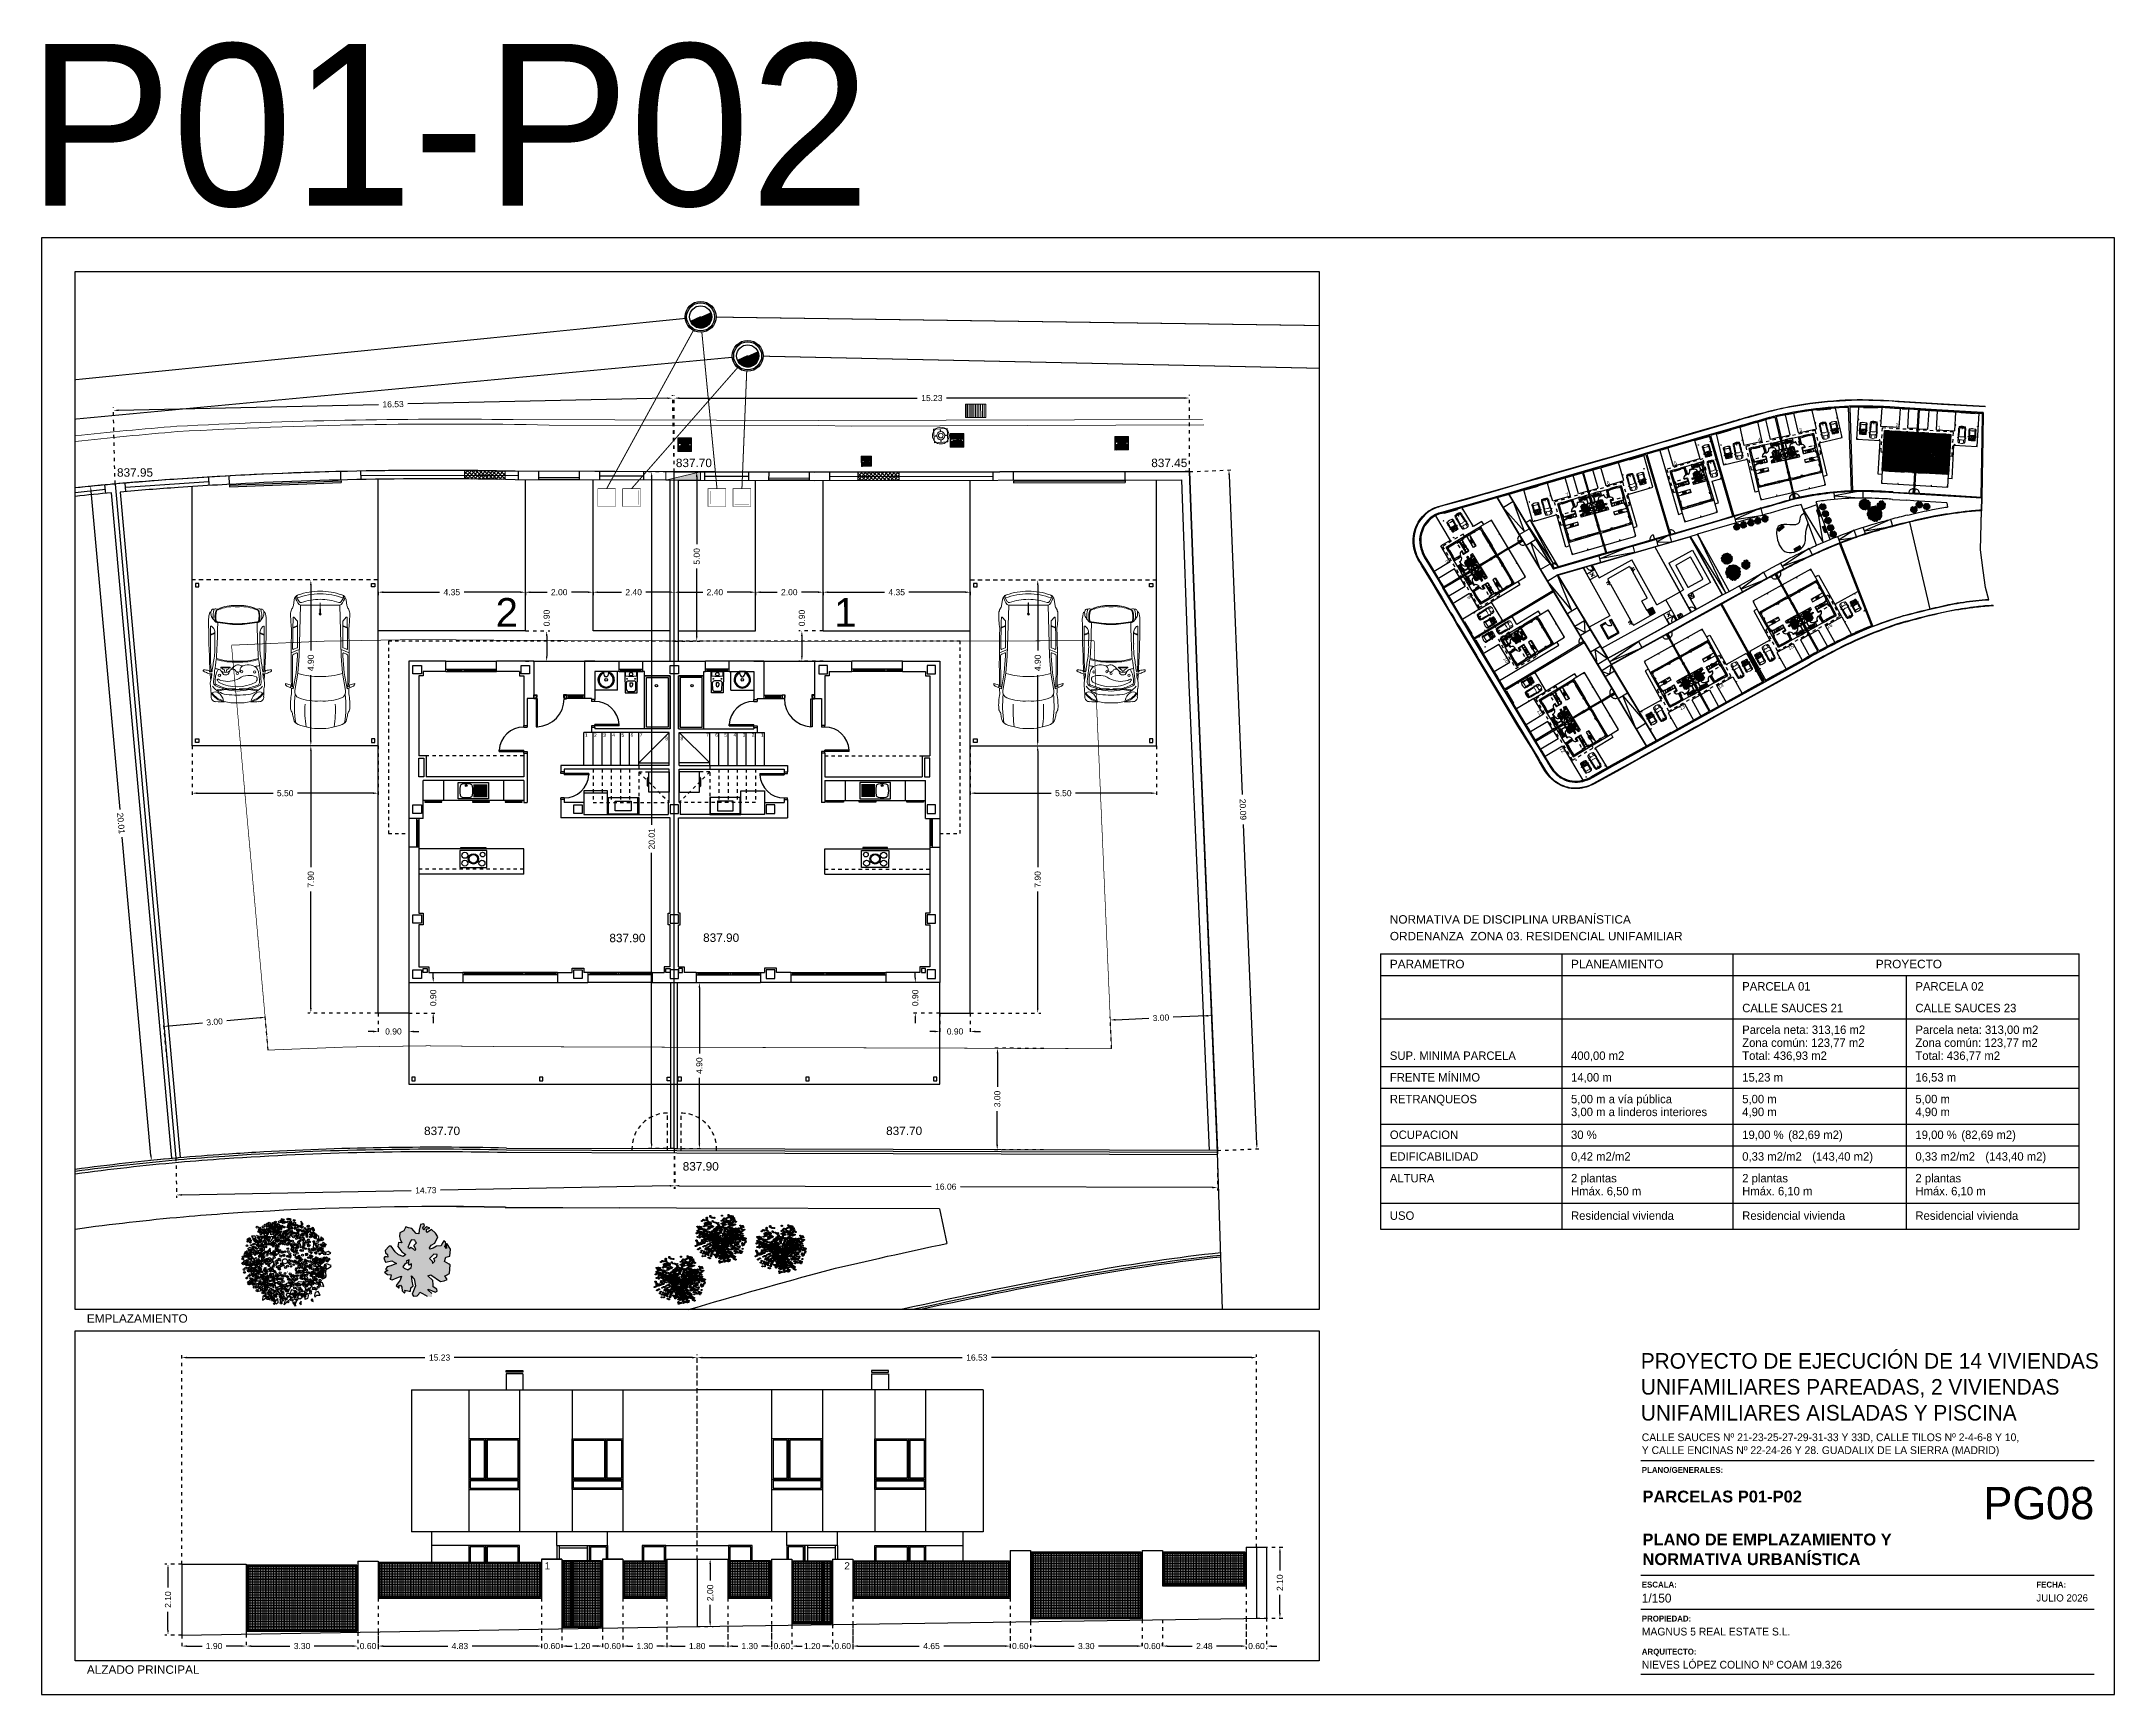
# Model space of a CAD drawing. Header units: millimetres. Extents: x 441061 to 442903, y 4515148 to 4515613.
# Drawn here: x 442262.3 to 442323.5, y 4515512.4 to 4515561.3 of the extents above; entities that cross this region are included whole.
import ezdxf
from ezdxf.enums import TextEntityAlignment as Align

# ---------------------------------------------------------------- set-up
doc = ezdxf.new("R2010")
doc.units = ezdxf.units.MM
for name, pattern in [('CONTINUA', [0]), ('CYPE_RAYAPUNTO', [0.4125, 0.2025, -0.105, 0, -0.105]), ('PUNTOS2', [0.125, 0, -0.125]), ('RAYITAS', [0.375, 0.25, -0.125])]:
    doc.linetypes.add(name, pattern=pattern)
for name, color, linetype in [('01_ALBIZIA', 7, 'Continuous'), ('01_alzado', 5, 'CONTINUA'), ('01_cotas', 254, 'Continuous'), ('01_ejes', 10, 'Continuous'), ('01_implantación', 5, 'Continuous'), ('01_mono BAJA', 2, 'Continuous'), ('01_parcela', 7, 'Continuous'), ('01_photinia', 7, 'Continuous'), ('01_pinos', 7, 'Continuous'), ('01_piscinas', 254, 'Continuous'), ('01_proyección', 4, 'RAYITAS'), ('01_retranqueo', 250, 'Continuous'), ('01_seccion', 7, 'CONTINUA'), ('01_texto cartela', 5, 'Continuous'), ('01_textos', 7, 'Continuous'), ('01_urb interior', 4, 'Continuous'), ('01_ventanas', 2, 'Continuous'), ('01_verjas', 254, 'Continuous'), ('ARBOL', 116, 'Continuous'), ('MURO', 145, 'Continuous')]:
    doc.layers.add(name, color=color, linetype=linetype)
doc.layers.add('01_cartela', color=6, linetype='Continuous', plot=False)
doc.layers.add('01_muebles_B', color=254, linetype='Continuous', lineweight=5)
doc.layers.add('INGIN SANEAMIENTO ENTERRADO FECALES', color=10, linetype='Continuous', lineweight=25)
doc.styles.add('Century Gothic', font='', dxfattribs={"height": 2})
doc.styles.add('Century Gothic_3', font='', dxfattribs={"height": 4.5})
doc.styles.add('Century Gothic_6', font='', dxfattribs={"height": 11})
doc.styles.add('Estilo1', font='swissel.ttf')
doc.styles.add('NIEVES2', font='sanss___.ttf')
doc.styles.add('NIEVES3', font='swisseb.ttf')
doc.styles.add('ROMANS', font='romans')
doc.styles.get('Century Gothic').set_extended_font_data('Century Gothic')
doc.styles.get('Century Gothic_3').set_extended_font_data('Century Gothic')
doc.styles.get('Century Gothic_6').set_extended_font_data('Century Gothic')
doc.dimstyles.new('DECIMAL-50', dxfattribs={"dimtxt": 0.08, "dimasz": 0.15, "dimexe": 0.09, "dimexo": 0, "dimgap": 0.09, "dimtad": 0, "dimzin": 0, "dimdsep": 46, "dimtxsty": 'ROMANS', "dimcen": 0.09, "dimclrt": 6, "dimadec": 0, "dimazin": 0, "dimtfac": 1.38, "dimtix": 1, "dimtofl": 0, "dimtmove": 2, "dimatfit": 3, "dimldrblk": 'OBLIQUE', "dimfxl": 1, "dimtolj": 1, "dimtzin": 0, "dimarcsym": 0})
pattern_1 = [(48.2958165382, (260791.91789, -17600.21916), (-0.0592605501651, 0.0528069864614), []), (138.2958165382, (260791.91789, -17600.21916), (-0.0528069864614, -0.0592605501651), [])]
pattern_2 = [(90, (174.572723, 0), (-0.047625, 1e-17), []), (180, (174.572723, 0), (-1e-17, -0.047625), [])]

# ---------------------------------------------------------------- blocks, each defined once
blk = doc.blocks.new('A$C6A825EFA')
at = {"layer": '01_mono BAJA', "color": 254}
for p, q in [((1.1, 12.5, 0), (0, 12.5, 0)), ((0, 12.5, 0), (0, 7.855, 0)), ((1.1, 12.2, 0), (1.1, 12.5, 0)), ((1.1, 12.5, 0), (2.6, 12.5, 0)), ((1.1, 12.27, 0), (2.6, 12.27, 0)), ((1.15, 12.27, 0), (1.15, 12.2, 0)), ((1.55, 12.27, 0), (1.55, 12.2, 0)), ((1.6, 12.27, 0), (1.6, 12.2, 0)), ((1.65, 12.27, 0), (1.65, 12.2, 0)), ((2.55, 12.27, 0), (2.55, 12.2, 0)), ((3.7, 12.5, 0), (2.6, 12.5, 0)), ((2.6, 12.2, 0), (2.6, 12.5, 0)), ((3.7, 12.5, 0), (3.7, 11.4, 0)), ((3.7, 12.5, 0), (5.2, 12.5, 0)), ((5.5, 12.5, 0), (5.2, 12.5, 0)), ((5.2, 12.5, 0), (5.2, 11.4, 0)), ((5.2, 12.5, 0), (6.225, 12.5, 0)), ((6.225, 12.2, 0), (6.225, 12.5, 0)), ((6.225, 12.5, 0), (6.925, 12.5, 0)), ((6.225, 12.27, 0), (6.925, 12.27, 0)), ((6.275, 12.2, 0), (6.275, 12.27, 0)), ((6.875, 12.2, 0), (6.875, 12.27, 0)), ((6.925, 12.5, 0), (8.775, 12.5, 0)), ((6.925, 12.2, 0), (6.925, 12.5, 0)), ((8.775, 12.2, 0), (8.775, 12.5, 0)), ((9.475, 12.5, 0), (8.775, 12.5, 0)), ((9.475, 12.27, 0), (8.775, 12.27, 0)), ((8.825, 12.2, 0), (8.825, 12.27, 0)), ((9.425, 12.2, 0), (9.425, 12.27, 0)), ((10.5, 12.5, 0), (9.475, 12.5, 0)), ((9.475, 12.2, 0), (9.475, 12.5, 0)), ((10.2, 12.5, 0), (10.5, 12.5, 0)), ((10.5, 12.5, 0), (10.5, 11.4, 0)), ((10.5, 12.5, 0), (12, 12.5, 0)), ((12, 12.5, 0), (13.1, 12.5, 0)), ((12, 12.5, 0), (12, 11.4, 0)), ((13.1, 12.2, 0), (13.1, 12.5, 0)), ((14.6, 12.5, 0), (13.1, 12.5, 0)), ((14.6, 12.27, 0), (13.1, 12.27, 0)), ((13.15, 12.27, 0), (13.15, 12.2, 0)), ((14.05, 12.27, 0), (14.05, 12.2, 0)), ((14.1, 12.27, 0), (14.1, 12.2, 0)), ((14.15, 12.27, 0), (14.15, 12.2, 0)), ((14.55, 12.27, 0), (14.55, 12.2, 0)), ((14.6, 12.5, 0), (15.7, 12.5, 0)), ((14.6, 12.2, 0), (14.6, 12.5, 0)), ((15.7, 12.5, 0), (15.7, 7.855, 0)), ((0.3, 12.075, 0), (0.3, 9.705, 0)), ((0.425, 12.075), (0.3, 12.075)), ((1.1, 12.2, 0), (0.425, 12.2, 0)), ((0.425, 12.2), (0.425, 12.075)), ((1.1, 12.2, 0), (2.6, 12.2, 0)), ((1.15, 12.242, 0), (1.55, 12.242, 0)), ((1.15, 12.228, 0), (1.55, 12.228, 0)), ((1.65, 12.242, 0), (2.55, 12.242, 0)), ((1.65, 12.228, 0), (2.55, 12.228, 0)), ((3.275, 12.2, 0), (2.6, 12.2, 0)), ((3.275, 12.2), (3.275, 12.075)), ((3.275, 12.075), (3.4, 12.075)), ((3.4, 12.075, 0), (3.4, 10.606, 0)), ((5.5, 12.2, 0), (5.5, 11.366, 0)), ((6.225, 12.2, 0), (5.5, 12.2, 0)), ((6.175, 11.65, 0), (5.5, 11.65, 0)), ((5.741, 12.198, 0), (5.742, 12.183, 0)), ((5.743, 12.2, 0), (5.932, 12.2, 0)), ((5.853, 12.043, 0), (5.822, 12.043, 0)), ((5.934, 12.198, 0), (5.933, 12.183, 0)), ((6.175, 11.65, 0), (6.175, 12.2, 0)), ((6.225, 12.2, 0), (6.925, 12.2, 0)), ((6.275, 12.242, 0), (6.875, 12.242, 0)), ((6.275, 12.228, 0), (6.875, 12.228, 0)), ((6.409, 12.073, 0), (6.407, 12.2, 0)), ((6.439, 11.659, 0), (6.435, 11.869, 0)), ((6.485, 11.92, 0), (6.665, 11.92, 0)), ((6.535, 11.85, 0), (6.535, 11.79, 0)), ((6.545, 11.86, 0), (6.605, 11.86, 0)), ((6.615, 11.85, 0), (6.615, 11.79, 0)), ((6.711, 11.659, 0), (6.715, 11.869, 0)), ((6.741, 12.073, 0), (6.743, 12.2, 0)), ((6.975, 12.2, 0), (6.925, 12.2, 0)), ((6.975, 12.075, 0), (6.975, 12.2, 0)), ((7.725, 12.075, 0), (6.975, 12.075, 0)), ((7.725, 10.5, 0), (7.725, 12.075, 0)), ((7.975, 10.5, 0), (7.975, 12.075, 0)), ((7.975, 12.075, 0), (8.725, 12.075, 0)), ((8.725, 12.075, 0), (8.725, 12.2, 0)), ((8.725, 12.2, 0), (8.775, 12.2, 0)), ((9.475, 12.2, 0), (8.775, 12.2, 0)), ((9.425, 12.242, 0), (8.825, 12.242, 0)), ((9.425, 12.228, 0), (8.825, 12.228, 0)), ((8.959, 12.073, 0), (8.957, 12.2, 0)), ((8.989, 11.659, 0), (8.985, 11.869, 0)), ((9.215, 11.92, 0), (9.035, 11.92, 0)), ((9.085, 11.85, 0), (9.085, 11.79, 0)), ((9.155, 11.86, 0), (9.095, 11.86, 0)), ((9.165, 11.85, 0), (9.165, 11.79, 0)), ((9.261, 11.659, 0), (9.265, 11.869, 0)), ((9.291, 12.073, 0), (9.293, 12.2, 0)), ((9.475, 12.2, 0), (10.2, 12.2, 0)), ((9.525, 11.65, 0), (9.525, 12.2, 0)), ((9.525, 11.65, 0), (10.2, 11.65, 0)), ((9.766, 12.198, 0), (9.767, 12.183, 0)), ((9.957, 12.2, 0), (9.768, 12.2, 0)), ((9.847, 12.043, 0), (9.878, 12.043, 0)), ((9.959, 12.198, 0), (9.958, 12.183, 0)), ((10.2, 12.2, 0), (10.2, 11.366, 0)), ((12.3, 12.075, 0), (12.3, 10.606, 0)), ((12.425, 12.075), (12.3, 12.075)), ((12.425, 12.2, 0), (13.1, 12.2, 0)), ((12.425, 12.2), (12.425, 12.075)), ((14.6, 12.2, 0), (13.1, 12.2, 0)), ((14.05, 12.242, 0), (13.15, 12.242, 0)), ((14.05, 12.228, 0), (13.15, 12.228, 0)), ((14.55, 12.242, 0), (14.15, 12.242, 0)), ((14.55, 12.228, 0), (14.15, 12.228, 0)), ((14.6, 12.2, 0), (15.275, 12.2, 0)), ((15.275, 12.2), (15.275, 12.075)), ((15.275, 12.075), (15.4, 12.075)), ((15.325, 12.2, 0), (15.325, 12.125, 0)), ((15.325, 12.125, 0), (15.4, 12.125, 0)), ((15.4, 12.075, 0), (15.4, 9.705, 0)), ((3.7, 11.4, 0), (3.5, 11.4, 0)), ((3.5, 11.4, 0), (3.5, 10.606, 0)), ((3.71, 11.4, 0), (3.77, 11.4, 0)), ((3.77, 11.43, 0), (3.77, 11.4, 0)), ((3.785, 11.5, 0), (3.785, 11.44, 0)), ((4.58, 11.5, 0), (4.58, 11.44, 0)), ((4.595, 11.43, 0), (4.595, 11.4, 0)), ((4.665, 11.5, 0), (4.665, 11.4, 0)), ((5.2, 11.5, 0), (4.665, 11.5, 0)), ((5.2, 11.4, 0), (4.665, 11.4, 0)), ((4.715, 11.5, 0), (4.715, 11.4, 0)), ((5.15, 11.467, 0), (4.715, 11.467, 0)), ((5.15, 11.433, 0), (4.715, 11.433, 0)), ((5.15, 11.5, 0), (5.15, 11.4, 0)), ((5.4, 11.4, 0), (5.2, 11.4, 0)), ((5.4, 11.4, 0), (5.4, 11.366, 0)), ((5.5, 11.366, 0), (5.4, 11.366, 0)), ((5.4, 11.366, 0), (5.4, 11.316, 0)), ((5.5, 11.316, 0), (5.4, 11.316, 0)), ((5.5, 11.316, 0), (5.5, 11.366, 0)), ((6.489, 11.61, 0), (6.661, 11.61, 0)), ((9.211, 11.61, 0), (9.039, 11.61, 0)), ((10.2, 11.366, 0), (10.3, 11.366, 0)), ((10.2, 11.316, 0), (10.2, 11.366, 0)), ((10.2, 11.316, 0), (10.3, 11.316, 0)), ((10.3, 11.4, 0), (10.5, 11.4, 0)), ((10.3, 11.4, 0), (10.3, 11.366, 0)), ((10.3, 11.366, 0), (10.3, 11.316, 0)), ((10.5, 11.5, 0), (11.035, 11.5, 0)), ((10.5, 11.4, 0), (11.035, 11.4, 0)), ((10.55, 11.5, 0), (10.55, 11.4, 0)), ((10.55, 11.467, 0), (10.985, 11.467, 0)), ((10.55, 11.433, 0), (10.985, 11.433, 0)), ((10.985, 11.5, 0), (10.985, 11.4, 0)), ((11.035, 11.5, 0), (11.035, 11.4, 0)), ((11.105, 11.43, 0), (11.105, 11.4, 0)), ((11.12, 11.5, 0), (11.12, 11.44, 0)), ((11.915, 11.5, 0), (11.915, 11.44, 0)), ((11.93, 11.43, 0), (11.93, 11.4, 0)), ((11.99, 11.4, 0), (11.93, 11.4, 0)), ((12, 11.4, 0), (12.2, 11.4, 0)), ((12.2, 11.4, 0), (12.2, 10.606, 0)), ((3.4, 10.606, 0), (3.5, 10.606, 0)), ((3.4, 10.556, 0), (3.4, 10.606, 0)), ((3.4, 10.556, 0), (3.5, 10.556, 0)), ((3.5, 10.606, 0), (3.5, 10.556, 0)), ((6.224, 10.591, 0), (5.4, 10.591, 0)), ((5.4, 10.591, 0), (5.4, 10.541, 0)), ((5.4, 10.541, 0), (5.4, 10.4, 0)), ((5.5, 10.541, 0), (5.4, 10.541, 0)), ((5.5, 10.541, 0), (5.5, 10.632, 0)), ((6.224, 10.632, 0), (5.5, 10.632, 0)), ((5.5, 10.541, 0), (5.5, 10.5, 0)), ((7.725, 10.5, 0), (5.5, 10.5, 0)), ((6.224, 10.591, 0), (6.224, 10.632, 0)), ((8.025, 10.5, 0), (10.2, 10.5, 0)), ((9.476, 10.591, 0), (9.476, 10.632, 0)), ((9.476, 10.632, 0), (10.2, 10.632, 0)), ((9.476, 10.591, 0), (10.3, 10.591, 0)), ((10.2, 10.541, 0), (10.2, 10.632, 0)), ((10.2, 10.541, 0), (10.2, 10.5, 0)), ((10.2, 10.541, 0), (10.3, 10.541, 0)), ((10.3, 10.591, 0), (10.3, 10.541, 0)), ((10.3, 10.541, 0), (10.3, 10.4, 0)), ((12.3, 10.606, 0), (12.2, 10.606, 0)), ((12.2, 10.606, 0), (12.2, 10.556, 0)), ((12.3, 10.556, 0), (12.2, 10.556, 0)), ((12.3, 10.556, 0), (12.3, 10.606, 0)), ((2.676, 9.831, 0), (2.676, 9.872, 0)), ((2.676, 9.872, 0), (3.4, 9.872, 0)), ((2.676, 9.831, 0), (3.5, 9.831, 0)), ((3.4, 9.781, 0), (3.4, 9.872, 0)), ((3.5, 9.831, 0), (3.5, 9.781, 0)), ((5.18, 9.415, 0), (5.18, 10.4, 0)), ((5.4, 10.4, 0), (5.18, 10.4, 0)), ((7.7, 10.4, 0), (5.4, 10.4, 0)), ((5.45, 9.415, 0), (5.45, 10.4, 0)), ((5.72, 9.415, 0), (5.72, 10.4, 0)), ((5.99, 9.415, 0), (5.99, 10.4, 0)), ((6.26, 9.415, 0), (6.26, 10.4, 0)), ((6.53, 9.415, 0), (6.53, 10.4, 0)), ((6.8, 9.415, 0), (6.8, 10.4, 0)), ((6.8, 9.5, 0), (7.7, 10.4, 0)), ((7.7, 9.415, 0), (7.7, 10.4, 0)), ((8, 10.4, 0), (10.3, 10.4, 0)), ((8, 9.415, 0), (8, 10.4, 0)), ((8.9, 9.5, 0), (8, 10.4, 0)), ((8.9, 9.415, 0), (8.9, 10.4, 0)), ((9.17, 9.415, 0), (9.17, 10.4, 0)), ((9.44, 9.415, 0), (9.44, 10.4, 0)), ((9.71, 9.415, 0), (9.71, 10.4, 0)), ((9.98, 9.415, 0), (9.98, 10.4, 0)), ((10.25, 9.415, 0), (10.25, 10.4, 0)), ((10.3, 10.4, 0), (10.52, 10.4, 0)), ((10.52, 9.415, 0), (10.52, 10.4, 0)), ((13.024, 9.831, 0), (12.2, 9.831, 0)), ((12.2, 9.831, 0), (12.2, 9.781, 0)), ((12.3, 9.781, 0), (12.3, 9.872, 0)), ((13.024, 9.872, 0), (12.3, 9.872, 0)), ((13.024, 9.831, 0), (13.024, 9.872, 0)), ((0.52, 9.705, 0), (0.3, 9.705, 0)), ((0.52, 9.705, 0), (0.52, 9.08, 0)), ((3.4, 9.781, 0), (3.4, 9.08, 0)), ((3.4, 9.781, 0), (3.5, 9.781, 0)), ((3.5, 9.781, 0), (3.5, 8.33, 0)), ((7.7, 9.415, 0), (4.5, 9.415, 0)), ((4.5, 9.415, 0), (4.5, 9.235, 0)), ((4.5, 9.415, 0), (4.5, 9.235, 0)), ((4.6, 9.235, 0), (4.5, 9.235, 0)), ((4.5, 9.185, 0), (4.5, 9.235, 0)), ((7.7, 9.315, 0), (4.6, 9.315, 0)), ((4.6, 9.315, 0), (4.6, 9.235, 0)), ((4.6, 9.315, 0), (4.6, 9.235, 0)), ((4.6, 9.235, 0), (4.6, 9.144, 0)), ((6.8, 9.5, 0), (7.7, 9.5, 0)), ((7.7, 8.33, 0), (7.7, 9.315, 0)), ((8.9, 9.5, 0), (8, 9.5, 0)), ((8, 9.415, 0), (11.2, 9.415, 0)), ((8, 8.33, 0), (8, 9.315, 0)), ((8, 9.315, 0), (11.1, 9.315, 0)), ((11.1, 9.315, 0), (11.1, 9.235, 0)), ((11.1, 9.315, 0), (11.1, 9.235, 0)), ((11.1, 9.235, 0), (11.2, 9.235, 0)), ((11.1, 9.235, 0), (11.1, 9.144, 0)), ((11.2, 9.415, 0), (11.2, 9.235, 0)), ((11.2, 9.415, 0), (11.2, 9.235, 0)), ((11.2, 9.185, 0), (11.2, 9.235, 0)), ((12.2, 9.781, 0), (12.2, 8.33, 0)), ((12.3, 9.781, 0), (12.2, 9.781, 0)), ((12.3, 9.781, 0), (12.3, 9.08, 0)), ((15.18, 9.705, 0), (15.18, 9.08, 0)), ((15.18, 9.705, 0), (15.4, 9.705, 0)), ((3.4, 8.98, 0), (0.425, 8.98, 0)), ((0.425, 7.855, 0), (0.425, 8.98, 0)), ((3.4, 9.08, 0), (0.52, 9.08, 0)), ((1.025, 8.98, 0), (1.025, 8.38, 0)), ((1.462, 8.43, 0), (1.462, 8.92, 0)), ((1.462, 8.92, 0), (2.362, 8.92, 0)), ((1.921, 8.85, 0), (2.317, 8.85, 0)), ((1.921, 8.825, 0), (2.317, 8.825, 0)), ((1.921, 8.8, 0), (2.317, 8.8, 0)), ((1.921, 8.775, 0), (2.317, 8.775, 0)), ((1.921, 8.75, 0), (2.317, 8.75, 0)), ((1.921, 8.725, 0), (2.317, 8.725, 0)), ((1.921, 8.7, 0), (2.317, 8.7, 0)), ((1.921, 8.675, 0), (2.317, 8.675, 0)), ((1.921, 8.65, 0), (2.317, 8.65, 0)), ((1.921, 8.625, 0), (2.317, 8.625, 0)), ((1.921, 8.6, 0), (2.317, 8.6, 0)), ((2.362, 8.92, 0), (2.362, 8.43, 0)), ((2.8, 8.98, 0), (2.8, 8.38, 0)), ((3.4, 8.98, 0), (3.4, 8.33, 0)), ((5.324, 9.185, 0), (4.5, 9.185, 0)), ((5.324, 9.144, 0), (4.6, 9.144, 0)), ((5.88, 8.6, 0), (5.18, 8.6, 0)), ((5.324, 9.185, 0), (5.324, 9.144, 0)), ((10.376, 9.185, 0), (10.376, 9.144, 0)), ((10.376, 9.185, 0), (11.2, 9.185, 0)), ((10.376, 9.144, 0), (11.1, 9.144, 0)), ((12.3, 9.08, 0), (15.18, 9.08, 0)), ((12.3, 8.98, 0), (15.275, 8.98, 0)), ((12.3, 8.98, 0), (12.3, 8.33, 0)), ((12.9, 8.98, 0), (12.9, 8.38, 0)), ((13.338, 8.92, 0), (13.338, 8.43, 0)), ((14.238, 8.92, 0), (13.338, 8.92, 0)), ((13.779, 8.85, 0), (13.383, 8.85, 0)), ((13.779, 8.825, 0), (13.383, 8.825, 0)), ((13.779, 8.8, 0), (13.383, 8.8, 0)), ((13.779, 8.775, 0), (13.383, 8.775, 0)), ((13.779, 8.75, 0), (13.383, 8.75, 0)), ((13.779, 8.725, 0), (13.383, 8.725, 0)), ((13.779, 8.7, 0), (13.383, 8.7, 0)), ((13.779, 8.675, 0), (13.383, 8.675, 0)), ((13.779, 8.65, 0), (13.383, 8.65, 0)), ((13.779, 8.625, 0), (13.383, 8.625, 0)), ((13.779, 8.6, 0), (13.383, 8.6, 0)), ((14.238, 8.43, 0), (14.238, 8.92, 0)), ((14.675, 8.98, 0), (14.675, 8.38, 0)), ((15.275, 7.855, 0), (15.275, 8.98, 0)), ((3.4, 8.38, 0), (0.425, 8.38, 0)), ((2.362, 8.43, 0), (1.462, 8.43, 0)), ((1.921, 8.575, 0), (2.317, 8.575, 0)), ((1.921, 8.55, 0), (2.317, 8.55, 0)), ((1.921, 8.525, 0), (2.317, 8.525, 0)), ((1.921, 8.5, 0), (2.317, 8.5, 0)), ((3.4, 8.33, 0), (3.5, 8.33, 0)), ((4.5, 8.41, 0), (4.5, 8.46, 0)), ((4.6, 8.46, 0), (4.5, 8.46, 0)), ((4.5, 8.41, 0), (4.5, 7.87, 0)), ((4.6, 8.41, 0), (4.5, 8.41, 0)), ((4.6, 8.46, 0), (4.6, 8.41, 0)), ((4.6, 8.41, 0), (4.6, 8.33, 0)), ((5.18, 8.33, 0), (4.6, 8.33, 0)), ((5.18, 8.33, 0), (5.18, 7.97, 0)), ((5.18, 7.97, 0), (7.675, 7.97, 0)), ((5.905, 7.995, 0), (5.905, 8.47, 0)), ((5.905, 7.995, 0), (6.775, 7.995, 0)), ((6.775, 7.995, 0), (6.775, 8.47, 0)), ((7.7, 8.33, 0), (7.675, 8.33, 0)), ((7.7, 8.33, 0), (7.675, 8.33, 0)), ((7.675, 8.33, 0), (7.675, 7.97, 0)), ((8, 8.33, 0), (8.025, 8.33, 0)), ((8, 8.33, 0), (8.025, 8.33, 0)), ((8.025, 8.33, 0), (8.025, 7.97, 0)), ((10.52, 7.97, 0), (8.025, 7.97, 0)), ((8.925, 7.995, 0), (8.925, 8.47, 0)), ((9.795, 7.995, 0), (8.925, 7.995, 0)), ((9.795, 7.995, 0), (9.795, 8.47, 0)), ((10.52, 8.33, 0), (11.1, 8.33, 0)), ((10.52, 8.33, 0), (10.52, 7.97, 0)), ((11.1, 8.46, 0), (11.1, 8.41, 0)), ((11.1, 8.46, 0), (11.2, 8.46, 0)), ((11.1, 8.41, 0), (11.1, 8.33, 0)), ((11.1, 8.41, 0), (11.2, 8.41, 0)), ((11.2, 8.41, 0), (11.2, 8.46, 0)), ((11.2, 8.41, 0), (11.2, 7.87, 0)), ((12.3, 8.33, 0), (12.2, 8.33, 0)), ((12.3, 8.38, 0), (15.275, 8.38, 0)), ((13.338, 8.43, 0), (14.238, 8.43, 0)), ((13.779, 8.575, 0), (13.383, 8.575, 0)), ((13.779, 8.55, 0), (13.383, 8.55, 0)), ((13.779, 8.525, 0), (13.383, 8.525, 0)), ((13.779, 8.5, 0), (13.383, 8.5, 0)), ((0.425, 7.855, 0), (0, 7.855, 0)), ((0, 7.855, 0), (0, 7.005, 0)), ((0.23, 7.855, 0), (0.23, 7.005, 0)), ((0.23, 7.805, 0), (0.3, 7.805, 0)), ((0.258, 7.055, 0), (0.258, 7.805, 0)), ((0.272, 7.055, 0), (0.272, 7.805, 0)), ((0.3, 7.855, 0), (0.3, 7.005, 0)), ((7.725, 7.87, 0), (4.5, 7.87, 0)), ((7.725, 5.055, 0), (7.725, 7.87, 0)), ((7.975, 5.055, 0), (7.975, 7.87, 0)), ((7.975, 7.87, 0), (11.2, 7.87, 0)), ((15.275, 7.855, 0), (15.7, 7.855, 0)), ((15.4, 7.855, 0), (15.4, 7.005, 0)), ((15.47, 7.805, 0), (15.4, 7.805, 0)), ((15.428, 7.055, 0), (15.428, 7.805, 0)), ((15.442, 7.055, 0), (15.442, 7.805, 0)), ((15.47, 7.855, 0), (15.47, 7.005, 0)), ((15.7, 7.855, 0), (15.7, 7.005, 0)), ((0.3, 7.005, 0), (0, 7.005, 0)), ((0, 7.005, 0), (0, 3, 0)), ((0.23, 7.055, 0), (0.3, 7.055, 0)), ((0.3, 7.005, 0), (0.3, 5.055, 0)), ((3.4, 6.955, 0), (0.3, 6.955, 0)), ((3.4, 6.205, 0), (3.4, 6.955, 0)), ((12.3, 6.955, 0), (15.4, 6.955, 0)), ((12.3, 6.205, 0), (12.3, 6.955, 0)), ((15.47, 7.055, 0), (15.4, 7.055, 0)), ((15.4, 7.005, 0), (15.7, 7.005, 0)), ((15.4, 7.005, 0), (15.4, 5.055, 0)), ((15.7, 7.005, 0), (15.7, 3, 0)), ((3.4, 6.205, 0), (0.3, 6.205, 0)), ((12.3, 6.205, 0), (15.4, 6.205, 0)), ((7.675, 4.705, 0), (7.675, 5.055, 0)), ((7.675, 5.055, 0), (7.725, 5.055, 0)), ((8.025, 5.055, 0), (7.975, 5.055, 0)), ((8.025, 4.705, 0), (8.025, 5.055, 0)), ((0.3, 4.705, 0), (0.3, 3.47, 0)), ((7.725, 4.705, 0), (7.675, 4.705, 0)), ((7.725, 3.47, 0), (7.725, 4.705, 0)), ((7.975, 3.47, 0), (7.975, 4.705, 0)), ((7.975, 4.705, 0), (8.025, 4.705, 0)), ((15.4, 4.705, 0), (15.4, 3.47, 0)), ((0.3, 3.47, 0), (0.595, 3.47, 0)), ((0.595, 3.47, 0), (0.595, 3.3, 0)), ((0.595, 3.3, 0), (1.6, 3.3, 0)), ((1.6, 3.3, 0), (1.6, 3, 0)), ((4.4, 3.3, 0), (1.6, 3.3, 0)), ((4.4, 3.23, 0), (1.6, 3.23, 0)), ((1.65, 3.3, 0), (1.65, 3.23, 0)), ((1.65, 3.272, 0), (3.35, 3.272, 0)), ((1.65, 3.258, 0), (3.35, 3.258, 0)), ((3.35, 3.3, 0), (3.35, 3.23, 0)), ((3.4, 3.3, 0), (3.4, 3.23, 0)), ((3.45, 3.3, 0), (3.45, 3.23, 0)), ((4.35, 3.272, 0), (3.45, 3.272, 0)), ((4.35, 3.258, 0), (3.45, 3.258, 0)), ((4.35, 3.3, 0), (4.35, 3.23, 0)), ((4.4, 3.3, 0), (4.4, 3, 0)), ((4.4, 3.3, 0), (4.83, 3.3, 0)), ((5.3, 3.3, 0), (5.18, 3.3, 0)), ((7.2, 3.3, 0), (5.3, 3.3, 0)), ((5.3, 3.3, 0), (5.3, 3, 0)), ((7.2, 3.23, 0), (5.3, 3.23, 0)), ((5.35, 3.3, 0), (5.35, 3.23, 0)), ((5.35, 3.272, 0), (6.15, 3.272, 0)), ((5.35, 3.258, 0), (6.15, 3.258, 0)), ((6.15, 3.3, 0), (6.15, 3.23, 0)), ((6.2, 3.3, 0), (6.2, 3.23, 0)), ((6.25, 3.3, 0), (6.25, 3.23, 0)), ((7.15, 3.272, 0), (6.25, 3.272, 0)), ((7.15, 3.258, 0), (6.25, 3.258, 0)), ((7.15, 3.3, 0), (7.15, 3.23, 0)), ((7.2, 3.3, 0), (7.555, 3.3, 0)), ((7.2, 3.3, 0), (7.2, 3, 0)), ((7.725, 3.47, 0), (7.555, 3.47, 0)), ((7.555, 3.47, 0), (7.555, 3.3, 0)), ((7.975, 3.47, 0), (8.145, 3.47, 0)), ((8.145, 3.47, 0), (8.145, 3.3, 0)), ((8.5, 3.3, 0), (8.145, 3.3, 0)), ((8.5, 3.3, 0), (10.4, 3.3, 0)), ((8.5, 3.3, 0), (8.5, 3, 0)), ((8.5, 3.23, 0), (10.4, 3.23, 0)), ((8.55, 3.3, 0), (8.55, 3.23, 0)), ((8.55, 3.272, 0), (9.45, 3.272, 0)), ((8.55, 3.258, 0), (9.45, 3.258, 0)), ((9.45, 3.3, 0), (9.45, 3.23, 0)), ((9.5, 3.3, 0), (9.5, 3.23, 0)), ((9.55, 3.3, 0), (9.55, 3.23, 0)), ((10.35, 3.272, 0), (9.55, 3.272, 0)), ((10.35, 3.258, 0), (9.55, 3.258, 0)), ((10.35, 3.3, 0), (10.35, 3.23, 0)), ((10.4, 3.3, 0), (10.4, 3, 0)), ((10.4, 3.3, 0), (10.52, 3.3, 0)), ((11.3, 3.3, 0), (10.87, 3.3, 0)), ((11.3, 3.3, 0), (11.3, 3, 0)), ((11.3, 3.3, 0), (14.1, 3.3, 0)), ((11.3, 3.23, 0), (14.1, 3.23, 0)), ((11.35, 3.3, 0), (11.35, 3.23, 0)), ((11.35, 3.272, 0), (12.25, 3.272, 0)), ((11.35, 3.258, 0), (12.25, 3.258, 0)), ((12.25, 3.3, 0), (12.25, 3.23, 0)), ((12.3, 3.3, 0), (12.3, 3.23, 0)), ((12.35, 3.3, 0), (12.35, 3.23, 0)), ((14.05, 3.272, 0), (12.35, 3.272, 0)), ((14.05, 3.258, 0), (12.35, 3.258, 0)), ((14.05, 3.3, 0), (14.05, 3.23, 0)), ((15.105, 3.3, 0), (14.1, 3.3, 0)), ((14.1, 3.3, 0), (14.1, 3, 0)), ((15.4, 3.47, 0), (15.105, 3.47, 0)), ((15.105, 3.47, 0), (15.105, 3.3, 0)), ((0, 3, 0), (1.6, 3, 0)), ((0, 3), (0, 0, 0)), ((1.6, 3, 0), (4.4, 3, 0)), ((4.4, 3, 0), (5.3, 3, 0)), ((7.2, 3, 0), (5.3, 3, 0)), ((7.2, 3, 0), (8.5, 3, 0)), ((7.75, 0, 0), (7.75, 3, 0)), ((7.95, 0, 0), (7.95, 3, 0)), ((8.5, 3, 0), (10.4, 3, 0)), ((11.3, 3, 0), (10.4, 3, 0)), ((14.1, 3, 0), (11.3, 3, 0)), ((15.7, 3, 0), (14.1, 3, 0)), ((15.7, 0, 0), (15.7, 3)), ((0, 0, 0), (15.7, 0, 0))]:
    blk.add_line(p, q, dxfattribs=at)
for points in [[(0.375, 12.125), (0.125, 12.125), (0.125, 12.375), (0.375, 12.375), (0.375, 12.125)], [(3.575, 12.125), (3.325, 12.125), (3.325, 12.375), (3.575, 12.375), (3.575, 12.125)], [(7.725, 12.375), (7.975, 12.375), (7.975, 12.125), (7.725, 12.125), (7.725, 12.375)], [(12.125, 12.125), (12.375, 12.125), (12.375, 12.375), (12.125, 12.375), (12.125, 12.125)], [(15.325, 12.125), (15.575, 12.125), (15.575, 12.375), (15.325, 12.375), (15.325, 12.125)], [(0.375, 8.005), (0.125, 8.005), (0.125, 8.255), (0.375, 8.255), (0.375, 8.005)], [(5.13, 8.005), (4.88, 8.005), (4.88, 8.255), (5.13, 8.255), (5.13, 8.005)], [(7.725, 8.005), (7.975, 8.005), (7.975, 8.255), (7.725, 8.255), (7.725, 8.005)], [(10.57, 8.005), (10.82, 8.005), (10.82, 8.255), (10.57, 8.255), (10.57, 8.005)], [(15.325, 8.005), (15.575, 8.005), (15.575, 8.255), (15.325, 8.255), (15.325, 8.005)], [(0.375, 4.755), (0.125, 4.755), (0.125, 5.005), (0.375, 5.005), (0.375, 4.755)], [(7.725, 4.755), (7.975, 4.755), (7.975, 5.005), (7.725, 5.005), (7.725, 4.755)], [(15.325, 4.755), (15.575, 4.755), (15.575, 5.005), (15.325, 5.005), (15.325, 4.755)], [(0.375, 3.125), (0.125, 3.125), (0.125, 3.375), (0.375, 3.375), (0.375, 3.125)], [(5.13, 3.125), (4.88, 3.125), (4.88, 3.375), (5.13, 3.375), (5.13, 3.125)], [(7.725, 3.125), (7.975, 3.125), (7.975, 3.375), (7.725, 3.375), (7.725, 3.125)], [(10.57, 3.125), (10.82, 3.125), (10.82, 3.375), (10.57, 3.375), (10.57, 3.125)], [(15.325, 3.125), (15.575, 3.125), (15.575, 3.375), (15.325, 3.375), (15.325, 3.125)], [(3.965, 0.2), (3.865, 0.2), (3.865, 0.1), (3.965, 0.1)], [(11.835, 0.2), (11.735, 0.2), (11.735, 0.1), (11.835, 0.1)]]:
    blk.add_lwpolyline(points, close=True, dxfattribs=at)
at = {"layer": '01_mono BAJA', "color": 254, "elevation": 0, "flags": 128}
for points in [[(6.394, 12.2, 0.414214), (6.39, 12.196), (6.39, 12.195), (6.4, 11.574, 0.436396), (6.404, 11.57), (6.746, 11.57, 0.436396), (6.75, 11.574), (6.76, 12.195), (6.76, 12.196, 0.414214), (6.756, 12.2)], [(9.306, 12.2, -0.414214), (9.31, 12.196), (9.31, 12.195), (9.3, 11.574, -0.436396), (9.296, 11.57), (8.954, 11.57, -0.436396), (8.95, 11.574), (8.94, 12.195), (8.94, 12.196, -0.414214), (8.944, 12.2)]]:
    blk.add_lwpolyline(points, format="xyb", close=True, dxfattribs=at)
at = {"layer": '01_mono BAJA', "color": 254, "elevation": 0}
for points in [[(6.975, 12.075), (7.725, 12.075), (7.725, 10.5), (6.975, 10.5)], [(7.025, 12.025), (7.675, 12.025), (7.675, 10.55), (7.025, 10.55)], [(8.725, 12.075), (7.975, 12.075), (7.975, 10.5), (8.725, 10.5)], [(8.675, 12.025), (8.025, 12.025), (8.025, 10.55), (8.675, 10.55)], [(3.785, 11.51), (3.785, 11.5), (3.7, 11.5), (3.7, 11.51)], [(3.77, 11.4), (3.7, 11.4), (3.7, 11.5), (3.77, 11.5)], [(3.77, 11.4), (3.77, 11.39), (3.7, 11.39), (3.7, 11.4)], [(3.785, 11.44), (3.785, 11.43), (3.77, 11.43), (3.77, 11.44)], [(3.77, 11.39), (3.77, 10.565), (3.81, 10.565), (3.81, 11.39)], [(4.58, 11.51), (4.58, 11.5), (4.665, 11.5), (4.665, 11.51)], [(4.58, 11.44), (4.58, 11.43), (4.595, 11.43), (4.595, 11.44)], [(4.595, 11.4), (4.595, 11.39), (4.665, 11.39), (4.665, 11.4)], [(11.12, 11.51), (11.12, 11.5), (11.035, 11.5), (11.035, 11.51)], [(11.105, 11.4), (11.105, 11.39), (11.035, 11.39), (11.035, 11.4)], [(11.12, 11.44), (11.12, 11.43), (11.105, 11.43), (11.105, 11.44)], [(11.93, 11.39), (11.93, 10.565), (11.89, 10.565), (11.89, 11.39)], [(11.915, 11.51), (11.915, 11.5), (12, 11.5), (12, 11.51)], [(11.915, 11.44), (11.915, 11.43), (11.93, 11.43), (11.93, 11.44)], [(11.93, 11.4), (12, 11.4), (12, 11.5), (11.93, 11.5)], [(11.93, 11.4), (11.93, 11.39), (12, 11.39), (12, 11.4)], [(0.3, 9.635), (0.45, 9.635), (0.45, 9.08), (0.3, 9.08)], [(7.1, 9.23), (7.7, 9.23), (7.7, 8.63), (7.1, 8.63)], [(8.6, 9.23), (8, 9.23), (8, 8.63), (8.6, 8.63)], [(15.4, 9.635), (15.25, 9.635), (15.25, 9.08), (15.4, 9.08)], [(5.18, 8.67), (5.18, 7.97), (5.88, 7.97), (5.88, 8.67)], [(10.52, 8.67), (10.52, 7.97), (9.82, 7.97), (9.82, 8.67)], [(0.478, 8.36), (0.478, 8.34), (0.978, 8.34), (0.978, 8.36)], [(1.887, 8.36), (1.887, 8.34), (2.387, 8.34), (2.387, 8.36)], [(2.85, 8.36), (2.85, 8.34), (3.35, 8.34), (3.35, 8.36)], [(5.88, 8.47), (6.8, 8.47), (6.8, 7.97), (5.88, 7.97)], [(6.104, 8.363), (6.576, 8.363), (6.576, 8.077), (6.104, 8.077)], [(9.82, 8.47), (8.9, 8.47), (8.9, 7.97), (9.82, 7.97)], [(9.596, 8.363), (9.124, 8.363), (9.124, 8.077), (9.596, 8.077)], [(12.85, 8.36), (12.85, 8.34), (12.35, 8.34), (12.35, 8.36)], [(13.813, 8.36), (13.813, 8.34), (13.313, 8.34), (13.313, 8.36)], [(15.222, 8.36), (15.222, 8.34), (14.722, 8.34), (14.722, 8.36)], [(1.513, 6.408), (2.313, 6.408), (2.312, 6.908), (1.512, 6.908)], [(2.28, 6.975), (1.545, 6.975), (1.545, 6.995), (2.28, 6.995)], [(14.187, 6.408), (13.387, 6.408), (13.388, 6.908), (14.188, 6.908)], [(13.42, 6.975), (14.155, 6.975), (14.155, 6.995), (13.42, 6.995)], [(0.425, 3.42), (0.545, 3.42), (0.545, 3.3), (0.425, 3.3)], [(7.605, 3.42), (7.725, 3.42), (7.725, 3.3), (7.605, 3.3)], [(8.095, 3.42), (7.975, 3.42), (7.975, 3.3), (8.095, 3.3)], [(15.275, 3.42), (15.155, 3.42), (15.155, 3.3), (15.275, 3.3)], [(0.19, 0.2), (0.09, 0.2), (0.09, 0.1), (0.19, 0.1)], [(7.64, 0.2), (7.74, 0.2), (7.74, 0.1), (7.64, 0.1)], [(8.06, 0.2), (7.96, 0.2), (7.96, 0.1), (8.06, 0.1)], [(15.61, 0.2), (15.51, 0.2), (15.51, 0.1), (15.61, 0.1)]]:
    blk.add_lwpolyline(points, close=True, dxfattribs=at)
for points in [[(4.595, 11.5), (4.595, 11.4)], [(4.665, 11.4), (4.665, 11.5)], [(11.035, 11.4), (11.035, 11.5)], [(11.105, 11.5), (11.105, 11.4)], [(7.1, 8.78), (7.06, 8.82), (7.06, 9.04), (7.1, 9.08)], [(8.6, 8.78), (8.64, 8.82), (8.64, 9.04), (8.6, 9.08)], [(0.3, 5.055), (0.425, 5.055), (0.425, 4.705), (0.3, 4.705)], [(15.4, 5.055), (15.275, 5.055), (15.275, 4.705), (15.4, 4.705)]]:
    blk.add_lwpolyline(points, dxfattribs=at)
at = {"layer": '01_mono BAJA', "color": 254}
for points in [[(4.83, 3.3), (4.83, 3.425), (5.18, 3.425), (5.18, 3.3)], [(10.87, 3.3), (10.87, 3.425), (10.52, 3.425), (10.52, 3.3)]]:
    blk.add_lwpolyline(points, dxfattribs=at)
for centre, radius in [((5.837, 11.953, 0), 0.036), ((6.455, 11.98, 0), 0.01), ((6.575, 12.12, 0), 0.051), ((6.695, 11.98, 0), 0.01), ((7.325, 11.781, 0), 0.035), ((8.375, 11.781, 0), 0.035), ((9.005, 11.98, 0), 0.01), ((9.125, 12.12, 0), 0.051), ((9.245, 11.98, 0), 0.01), ((9.862, 11.953, 0), 0.036), ((1.704, 8.825, 0), 0.0275), ((13.996, 8.825, 0), 0.0275), ((1.66, 6.765, 0), 0.089), ((1.912, 6.658, 0), 0.152), ((1.912, 6.658, 0), 0.127), ((2.185, 6.785, 0), 0.0693), ((13.515, 6.785, 0), 0.0693), ((13.788, 6.658, 0), 0.152), ((13.788, 6.658, 0), 0.127), ((14.04, 6.765, 0), 0.089), ((1.66, 6.531, 0), 0.089), ((2.165, 6.531, 0), 0.089), ((13.535, 6.531, 0), 0.089), ((14.04, 6.531, 0), 0.089)]:
    blk.add_circle(centre, radius, dxfattribs=at)
for centre, radius, start, end in [((5.837, 11.953, 0), 0.243, 114.87491, 65.12509), ((5.837, 11.953, 0), 0.213, 112.06562, 68.05639), ((5.729, 12.184, 0), 0.0128, 300.52909, 356.21401), ((5.743, 12.197, 0), 0.0027, 90, 173.31595), ((6.033, 12.197, 0), 0.279, 179.38301, 196.81645), ((5.903, 12.158, 0), 0.143, 196.81645, 225.69557), ((5.837, 12.091, 0), 0.0498, 225.69557, 252.59035), ((5.837, 12.091, 0), 0.0498, 287.95324, 314.30443), ((5.772, 12.158, 0), 0.143, 314.30443, 343.18355), ((5.642, 12.197, 0), 0.279, 343.18355, 0.61699), ((5.932, 12.197, 0), 0.0027, 6.68405, 90), ((5.946, 12.184, 0), 0.0128, 183.78599, 239.47091), ((6.416, 12.073, 0), 0.007, 180.92405, 266.93593), ((6.575, 15.044, 0), 2.982, 266.93593, 273.06407), ((6.485, 11.87, 0), 0.05, 90, 180.92405), ((6.489, 11.66, 0), 0.05, 180.92405, 270), ((6.545, 11.85, 0), 0.01, 90, 180), ((6.575, 11.79, 0), 0.04, 180, 0), ((6.605, 11.85, 0), 0.01, 0, 90), ((6.661, 11.66, 0), 0.05, 270, 359.07595), ((6.665, 11.87, 0), 0.05, 359.07595, 90), ((6.734, 12.073, 0), 0.007, 273.06407, 359.07595), ((8.966, 12.073, 0), 0.007, 180.92405, 266.93593), ((9.125, 15.044, 0), 2.982, 266.93593, 273.06407), ((9.035, 11.87, 0), 0.05, 90, 180.92405), ((9.039, 11.66, 0), 0.05, 180.92405, 270), ((9.095, 11.85, 0), 0.01, 90, 180), ((9.125, 11.79, 0), 0.04, 180, 0), ((9.155, 11.85, 0), 0.01, 0, 90), ((9.211, 11.66, 0), 0.05, 270, 359.07595), ((9.215, 11.87, 0), 0.05, 359.07595, 90), ((9.284, 12.073, 0), 0.007, 273.06407, 359.07595), ((9.862, 11.953, 0), 0.243, 114.87491, 65.12509), ((9.862, 11.953, 0), 0.213, 111.94361, 67.93438), ((9.754, 12.184, 0), 0.0128, 300.52909, 356.21401), ((9.768, 12.197, 0), 0.0027, 90, 173.31595), ((10.058, 12.197, 0), 0.279, 179.38301, 196.81645), ((9.928, 12.158, 0), 0.143, 196.81645, 225.69557), ((9.863, 12.091, 0), 0.0498, 225.69557, 252.04676), ((9.863, 12.091, 0), 0.0498, 287.40965, 314.30443), ((9.797, 12.158, 0), 0.143, 314.30443, 343.18355), ((9.667, 12.197, 0), 0.279, 343.18355, 0.61699), ((9.957, 12.197, 0), 0.0027, 6.68405, 90), ((9.971, 12.184, 0), 0.0128, 183.78599, 239.47091), ((3.768, 11.391, 0), 0.827, 272.88562, 359.95054), ((5.5, 10.591, 0), 0.725, 3.27583, 90), ((10.2, 10.591, 0), 0.725, 90, 176.72417), ((11.932, 11.391, 0), 0.827, 180.04946, 267.11438), ((3.4, 9.831, 0), 0.725, 90, 176.72417), ((12.3, 9.831, 0), 0.725, 3.27583, 90), ((2.262, 8.675, 0), 0.75, 169.88522, 190.11478), ((1.598, 8.794, 0), 0.075, 99.07872, 169.88522), ((1.704, 8.127, 0), 0.75, 80.92128, 99.07872), ((1.811, 8.794, 0), 0.075, 10.11478, 80.92128), ((1.146, 8.675, 0), 0.75, 349.88522, 10.11478), ((4.6, 9.185, 0), 0.725, 270, 356.72417), ((11.1, 9.185, 0), 0.725, 183.27583, 270), ((14.554, 8.675, 0), 0.75, 169.88522, 190.11478), ((13.889, 8.794, 0), 0.075, 99.07872, 169.88522), ((13.996, 8.127, 0), 0.75, 80.92128, 99.07872), ((14.102, 8.794, 0), 0.075, 10.11478, 80.92128), ((13.438, 8.675, 0), 0.75, 349.88522, 10.11478), ((1.598, 8.557, 0), 0.075, 190.11478, 260.92128), ((1.704, 9.223, 0), 0.75, 260.92128, 279.07872), ((1.811, 8.557, 0), 0.075, 279.07872, 349.88522), ((13.889, 8.557, 0), 0.075, 190.11478, 260.92128), ((13.996, 9.223, 0), 0.75, 260.92128, 279.07872), ((14.102, 8.557, 0), 0.075, 279.07872, 349.88522)]:
    blk.add_arc(centre, radius, start, end, dxfattribs=at)
at = {"layer": '01_proyección', "color": 120, "ltscale": 0.25}
for p, q in [((3.4, 9.705, 0), (0.52, 9.705, 0)), ((5.45, 9.315, 0), (5.45, 8.33, 0)), ((5.72, 9.315, 0), (5.72, 8.33, 0)), ((5.99, 9.315, 0), (5.99, 8.33, 0)), ((6.26, 9.315, 0), (6.26, 8.33, 0)), ((6.53, 9.315, 0), (6.53, 8.33, 0)), ((6.8, 9.415, 0), (6.8, 8.33, 0)), ((6.8, 9.23, 0), (7.7, 9.23, 0)), ((6.8, 9.23, 0), (7.7, 8.33, 0)), ((8.9, 9.23, 0), (8, 9.23, 0)), ((8.9, 9.23, 0), (8, 8.33, 0)), ((8.9, 9.415, 0), (8.9, 8.33, 0)), ((9.17, 9.315, 0), (9.17, 8.33, 0)), ((9.44, 9.315, 0), (9.44, 8.33, 0)), ((9.71, 9.315, 0), (9.71, 8.33, 0)), ((9.98, 9.315, 0), (9.98, 8.33, 0)), ((10.25, 9.315, 0), (10.25, 8.33, 0)), ((12.3, 9.705, 0), (15.18, 9.705, 0)), ((5.45, 8.33, 0), (7.675, 8.33, 0)), ((10.25, 8.33, 0), (8.025, 8.33, 0)), ((3.4, 6.355, 0), (0.3, 6.355, 0)), ((12.3, 6.355, 0), (15.4, 6.355, 0))]:
    blk.add_line(p, q, dxfattribs=at)
at = {"layer": '01_proyección', "color": 120, "ltscale": 0.25, "elevation": 0}
blk.add_lwpolyline([(15.7, 7.405), (16.3, 7.405), (16.3, 13.1), (-0.6, 13.1), (-0.6, 7.405), (0, 7.405)], dxfattribs=at)
at = {"layer": '01_mono BAJA', "color": 254, "style": 'NIEVES2'}
for s, p in [('1', (5.249, 10.268, 0)), ('2', (5.519, 10.268, 0)), ('3', (5.789, 10.268, 0)), ('4', (6.059, 10.268, 0)), ('5', (6.329, 10.268, 0)), ('6', (6.599, 10.268, 0)), ('7', (6.869, 10.268, 0)), ('8', (7.625, 10.166, 0))]:
    blk.add_text(s, height=0.103, dxfattribs=at).set_placement(p, align=Align.CENTER)
for s, p in [('8', (8.075, 10.166, 0)), ('7', (8.831, 10.268, 0)), ('6', (9.101, 10.268, 0)), ('5', (9.371, 10.268, 0)), ('4', (9.641, 10.268, 0)), ('3', (9.911, 10.268, 0)), ('2', (10.181, 10.268, 0)), ('1', (10.451, 10.268, 0))]:
    blk.add_text(s, height=0.103, rotation=0, dxfattribs=at).set_placement(p, align=Align.CENTER)
blk = doc.blocks.new('ARQUETA FECALES 1')
at = {"layer": 'INGIN SANEAMIENTO ENTERRADO FECALES'}
for points, const_width in [([(13.525, 21.29), (13.525, 21.824), (14.059, 21.824), (14.059, 21.29)], 0.015), ([(13.574, 21.339), (13.574, 21.775), (14.01, 21.775), (14.01, 21.339)], 0.0015), ([(13.597, 21.362), (13.597, 21.753), (13.988, 21.753), (13.988, 21.362)], 0.0015)]:
    blk.add_lwpolyline(points, close=True, dxfattribs=dict(at, const_width=const_width))
blk = doc.blocks.new('A$C0D711DC8')
at = {"layer": '01_muebles_B', "color": 254}
for p, q in [((9.004, 9.693), (9.038, 9.48)), ((9.056, 9.495), (9.026, 9.699)), ((9.038, 9.48), (9.054, 9.218)), ((9.056, 9.218), (9.056, 9.495)), ((10.733, 9.894), (9.764, 9.894)), ((10.493, 9.894), (10.545, 9.776)), ((10.515, 9.894), (10.567, 9.778)), ((9.038, 8.865), (9.054, 9.127)), ((9.054, 9.218), (9.056, 9.218)), ((9.054, 9.127), (9.056, 9.127)), ((9.056, 9.127), (9.056, 8.851)), ((9.614, 8.734), (9.614, 8.97)), ((9.634, 8.734), (9.634, 8.97)), ((9.004, 8.652), (9.038, 8.865)), ((9.056, 8.851), (9.026, 8.647)), ((9.546, 8.827), (9.494, 8.834)), ((9.546, 8.878), (9.495, 8.871)), ((10.733, 8.452), (9.764, 8.452)), ((10.493, 8.452), (10.545, 8.569)), ((10.515, 8.452), (10.567, 8.567))]:
    blk.add_line(p, q, dxfattribs=at)
for centre, radius in [((9.014, 9.701), 0.0121), ((9.51, 9.635), 0.0319), ((9.466, 9.173), 0.0297), ((9.514, 9.288), 0.0297), ((9.014, 8.645), 0.0121), ((9.417, 8.691), 0.0319)]:
    blk.add_circle(centre, radius, dxfattribs=at)
for centre, radius, start, end in [((10.167, 9.714), 0.738, 149.7434, 158.9846), ((9.544, 10.069), 0.023, 23.336, 131.4157), ((8.51, 10.147), 1.058, 348.7131, 356.2571), ((9.808, 9.261), 1.13, 166.1566, 184.4621), ((10.942, 9.629), 2.236, 176.9311, 182.7066), ((8.829, 9.758), 0.121, 83.4929, 184.381), ((9.185, 9.462), 0.48, 118.4979, 171.6974), ((9.142, 9.497), 0.403, 119.7279, 173.0139), ((8.653, 9.896), 0.361, 284.3027, 324.7225), ((9.122, 5.315), 4.571, 90.9016, 93.5003), ((17.649, 8.764), 8.777, 175.3636, 177.3327), ((9.503, 9.367), 0.611, 128.6532, 169.9617), ((8.847, 9.764), 0.126, 322.6544, 41.1658), ((10.509, 9.106), 1.518, 165.717, 177.48), ((9.178, 9.352), 0.549, 69.8978, 103.4423), ((10.509, 9.106), 1.518, 154.798, 163.8884), ((10.25, 9.166), 1.218, 160.2257, 168.6391), ((9.975, 9.34), 0.903, 155.1761, 164.735), ((10.144, 9.165), 1.038, 151.121, 207.6483), ((9.226, 9.718), 0.0964, 77.7254, 158.9302), ((9.211, 9.707), 0.057, 88.7397, 167.4182), ((9.265, 9.038), 0.727, 86.5634, 94.2004), ((9.314, 9.595), 0.107, 57.3841, 137.6524), ((8.819, 3.701), 6.126, 80.3818, 85.9978), ((9.94, 2.874), 7.047, 93.9115, 95.3212), ((9.306, 9.064), 0.701, 67.8757, 89.7559), ((8.958, 9.487), 0.459, 324.9496, 25.463), ((8.751, 3.271), 6.625, 83.7996, 84.6711), ((10.975, -10.424), 20.353, 94.2603, 94.5093), ((9.619, 9.904), 0.16, 152.3452, 197.1649), ((9.518, 9.909), 0.0131, 69.95, 178.3297), ((9.777, 9.927), 0.273, 183.7214, 196.1025), ((9.94, 2.874), 7.047, 92.7044, 93.5361), ((10.975, -10.424), 20.353, 93.4112, 94.1277), ((8.751, 3.271), 6.625, 80.1778, 83.3742), ((9.525, 9.945), 0.0232, 265.4824, 347.7447), ((9.473, 9.516), 0.219, 7.735, 63.719), ((10.995, -17.873), 27.82, 90.1403, 92.8584), ((9.165, 9.803), 0.511, 341.8582, 355.871), ((9.185, 9.47), 0.511, 343.3936, 8.525), ((11.471, 9.253), 1.7, 163.325, 182.6992), ((11.496, 9.248), 1.7, 163.325, 182.5468), ((12.246, 53.159), 43.488, 266.8642, 267.4858), ((10.175, 11.66), 1.884, 261.0449, 273.0528), ((10.459, 15.409), 5.634, 268.1287, 270.8789), ((12.021, 70.959), 61.269, 268.42618, 268.89057), ((10.529, 10.11), 0.334, 272.7892, 291.8342), ((10.573, 9.974), 0.192, 294.6989, 323.0283), ((10.691, 9.894), 0.0501, 315.174, 347.3096), ((10.732, 9.885), 0.00831, 343.0311, 79.2932), ((14.417, 9.048), 3.64, 169.6671, 178.0415), ((14.417, 9.048), 3.62, 169.6671, 178.0415), ((10.894, 9.715), 0.0607, 143.7564, 193.2967), ((11.29, 9.332), 0.611, 121.0895, 136.7388), ((10.991, 9.25), 0.526, 73.7001, 105.481), ((10.903, 9.711), 0.0495, 146.1855, 196.1005), ((10.991, 9.25), 0.505, 69.1925, 104.8598), ((11.01, 9.2), 0.627, 72.4585, 97.9913), ((10.906, 9.364), 0.584, 69.532, 87.9675), ((11.059, 9.742), 0.141, 86.8457, 126.696), ((11.101, 8.862), 1.022, 88.2888, 91.9327), ((11.185, 9.948), 0.0842, 206.7402, 257.6517), ((11.113, 9.698), 0.062, 14.8998, 65.8723), ((11.135, 9.81), 0.0644, 351.2386, 60.1485), ((11.473, 9.762), 0.303, 189.085, 205.7225), ((10.241, 9.772), 0.959, 355.5054, 1.6982), ((11.352, 9.713), 0.156, 186.0058, 219.1392), ((10.256, 9.278), 1.007, 354.015, 20.5105), ((10.287, 9.262), 1.007, 354.9224, 20.5105), ((9.808, 9.085), 1.13, 175.5379, 193.8434), ((17.649, 9.581), 8.777, 182.6673, 184.6364), ((10.509, 9.239), 1.518, 182.52, 194.283), ((10.25, 9.166), 1.218, 171.2453, 188.5682), ((10.25, 9.166), 1.218, 191.3609, 207.4845), ((9.904, 8.914), 0.65, 151.4841, 196.6746), ((9.528, 8.859), 0.101, 101.4545, 181.9236), ((9.686, 8.849), 0.193, 142.3155, 213.2169), ((9.552, 9.202), 0.047, 86.7847, 183.1724), ((9.6, 9.197), 0.0954, 178.5946, 241.3055), ((9.492, 9.055), 0.098, 279.5997, 343.5492), ((9.566, 9.362), 0.114, 263.9035, 340.5155), ((9.498, 9.044), 0.0889, 349.0142, 50.9794), ((9.665, 8.855), 0.106, 119.0162, 160.5033), ((9.424, 9.265), 0.296, 301.9645, 328.2937), ((9.624, 8.97), 0.0104, 0, 180), ((9.771, 9.295), 0.101, 164.9008, 216.3288), ((9.538, 9.188), 0.158, 330.3363, 17.3801), ((11.471, 9.093), 1.7, 177.3008, 196.675), ((11.496, 9.097), 1.7, 177.4532, 196.675), ((14.417, 9.297), 3.64, 181.9585, 190.3329), ((14.417, 9.297), 3.62, 181.9585, 190.3329), ((10.256, 9.068), 1.007, 339.4895, 5.985), ((10.287, 9.084), 1.007, 339.4895, 5.0776), ((10.942, 8.716), 2.236, 177.2934, 183.0689), ((8.829, 8.587), 0.121, 175.619, 276.5071), ((9.185, 8.884), 0.48, 188.3026, 241.5021), ((9.142, 8.849), 0.403, 186.9861, 240.2721), ((8.653, 8.449), 0.361, 35.2775, 75.6973), ((9.122, 13.031), 4.571, 266.4997, 269.0984), ((9.503, 8.978), 0.611, 190.0383, 231.3468), ((8.847, 8.581), 0.126, 318.8342, 37.3456), ((9.178, 8.993), 0.549, 256.5577, 290.1022), ((10.509, 9.239), 1.518, 196.1116, 205.202), ((9.226, 8.628), 0.0964, 201.0698, 282.2746), ((9.215, 8.619), 0.0486, 198.7488, 279.3616), ((9.25, 9.243), 0.672, 267.6901, 298.2478), ((9.346, 8.77), 0.149, 215.4424, 244.8998), ((8.819, 14.644), 6.126, 274.0022, 279.6182), ((9.507, 8.785), 0.232, 194.2372, 212.2618), ((9.299, 8.649), 0.0212, 220.8304, 310.3789), ((9.94, 15.472), 7.047, 264.6788, 266.0885), ((9.285, 8.645), 0.0299, 337.3586, 32.1758), ((8.751, 15.074), 6.625, 275.3289, 276.2004), ((10.975, 28.769), 20.353, 265.4907, 265.7397), ((9.525, 8.854), 0.0985, 178.6673, 249.1293), ((9.619, 8.441), 0.16, 162.8351, 207.6548), ((10.167, 8.631), 0.738, 201.0154, 210.2566), ((9.426, 8.595), 0.178, 39.093, 68.893), ((9.777, 8.418), 0.273, 163.8975, 176.2786), ((9.518, 8.436), 0.0131, 181.6703, 290.05), ((9.94, 15.472), 7.047, 266.4639, 267.2956), ((10.975, 28.769), 20.353, 265.8723, 266.5888), ((8.751, 15.074), 6.625, 276.6258, 279.8222), ((9.525, 8.401), 0.0232, 12.2553, 94.5176), ((9.543, 8.902), 0.0241, 275.7304, 333.0283), ((9.543, 8.803), 0.0241, 26.9717, 84.2696), ((8.51, 8.199), 1.058, 3.7429, 11.2869), ((9.665, 8.849), 0.106, 199.4967, 240.9838), ((9.532, 8.677), 0.0451, 325.113, 43.0643), ((9.161, 8.546), 0.436, 2.9924, 17.9381), ((10.995, 36.219), 27.82, 267.1416, 269.8597), ((9.624, 8.734), 0.0104, 180, 0), ((12.246, -34.814), 43.488, 92.5142, 93.1358), ((10.175, 6.685), 1.884, 86.9472, 98.9551), ((10.459, 2.936), 5.634, 89.1211, 91.8713), ((12.021, -52.613), 61.269, 91.10943, 91.57382), ((10.529, 8.236), 0.334, 68.1658, 87.2108), ((10.573, 8.372), 0.192, 36.9717, 65.3011), ((10.691, 8.451), 0.0501, 12.6904, 44.826), ((10.732, 8.46), 0.00831, 280.7068, 16.9689), ((10.894, 8.63), 0.0607, 166.7033, 216.2436), ((11.29, 9.013), 0.611, 223.2612, 238.9105), ((10.991, 9.095), 0.526, 254.519, 286.2999), ((10.903, 8.634), 0.0495, 163.8995, 213.8145), ((10.991, 9.095), 0.505, 255.1402, 290.8075), ((11.01, 9.145), 0.627, 262.0087, 287.5415), ((10.906, 8.982), 0.584, 272.0325, 290.468), ((11.059, 8.603), 0.141, 233.304, 273.1543), ((11.101, 9.484), 1.022, 268.0673, 271.7112), ((11.185, 8.397), 0.0842, 102.3483, 153.2598), ((11.113, 8.647), 0.062, 294.1277, 345.1002), ((11.135, 8.535), 0.0644, 299.8515, 8.7614), ((11.473, 8.583), 0.303, 154.2775, 170.915), ((11.352, 8.632), 0.156, 140.8608, 173.9942), ((10.241, 8.573), 0.959, 358.3018, 4.4946), ((9.544, 8.277), 0.023, 228.5843, 336.664)]:
    blk.add_arc(centre, radius, start, end, dxfattribs=at)
blk = doc.blocks.new('A$C392252A0')
at = {"layer": '01_muebles_B', "color": 254}
for p, q in [((8.499, 7.763), (8.397, 7.82)), ((8.605, 7.917), (8.455, 7.893)), ((9.019, 7.811), (8.92, 7.9)), ((9.731, 7.807), (9.031, 7.807)), ((9.201, 7.926), (9.149, 7.807)), ((9.219, 7.928), (9.166, 7.807)), ((9.784, 7.911), (9.748, 7.818)), ((9.876, 7.976), (9.791, 7.758)), ((9.913, 7.908), (9.882, 7.828)), ((9.898, 7.807), (9.958, 7.808)), ((10.418, 7.844), (9.958, 7.808)), ((10.418, 7.844), (10.846, 7.92)), ((10.43, 7.798), (10.894, 7.881)), ((10.715, 8.129), (10.705, 8.127)), ((10.705, 8.127), (10.752, 7.979)), ((10.738, 8.124), (10.715, 8.129)), ((10.775, 8.091), (10.738, 8.124)), ((10.752, 7.979), (10.798, 7.995)), ((10.773, 7.987), (10.809, 7.914)), ((10.846, 7.92), (10.775, 8.091)), ((8.599, 7.726), (9.971, 7.763)), ((8.599, 7.725), (8.599, 7.201)), ((10.43, 7.798), (9.971, 7.763)), ((8.839, 7.203), (8.537, 7.2)), ((8.537, 7.2), (8.537, 7.193)), ((8.839, 7.19), (8.537, 7.193)), ((8.599, 6.669), (8.599, 7.193)), ((8.499, 6.631), (8.397, 6.573)), ((8.605, 6.476), (8.455, 6.5)), ((8.599, 6.668), (9.971, 6.631)), ((9.019, 6.582), (8.92, 6.494)), ((9.731, 6.587), (9.031, 6.587)), ((9.201, 6.468), (9.149, 6.587)), ((9.219, 6.466), (9.166, 6.587)), ((9.784, 6.482), (9.748, 6.576)), ((9.876, 6.418), (9.791, 6.636)), ((9.913, 6.486), (9.882, 6.565)), ((9.898, 6.587), (9.958, 6.585)), ((10.418, 6.55), (9.958, 6.585)), ((10.43, 6.596), (9.971, 6.631)), ((10.418, 6.55), (10.846, 6.473)), ((10.43, 6.596), (10.894, 6.512)), ((10.705, 6.267), (10.752, 6.414)), ((10.715, 6.265), (10.705, 6.267)), ((10.738, 6.27), (10.715, 6.265)), ((10.775, 6.303), (10.738, 6.27)), ((10.752, 6.414), (10.798, 6.398)), ((10.773, 6.407), (10.809, 6.48)), ((10.846, 6.473), (10.775, 6.303))]:
    blk.add_line(p, q, dxfattribs=at)
for centre, radius, start, end in [((10.242, 7.158), 1.952, 160.298, 178.865), ((8.474, 7.733), 0.162, 96.7804, 161.7197), ((8.375, 7.769), 0.0561, 66.6468, 164.8738), ((8.295, 7.436), 0.435, 49.0196, 78.8841), ((8.586, 8.093), 0.177, 275.9895, 308.6871), ((8.751, 7.888), 0.086, 87.4739, 128.6871), ((8.808, 7.907), 0.086, 87.4739, 128.6871), ((8.809, 4.809), 3.183, 82.5975, 89.9397), ((8.929, 7.908), 0.0124, 91.7937, 220.4777), ((10.022, -29.576), 37.513, 90.3882, 91.6701), ((9.031, 7.824), 0.0177, 228.3547, 270), ((10.099, -28.508), 36.485, 88.9288, 91.3819), ((9.731, 7.824), 0.0177, 270, 338.7209), ((9.768, 7.918), 0.0177, 338.7209, 90.3882), ((9.897, 7.823), 0.0159, 158.7209, 271.5074), ((9.963, 7.889), 0.0531, 90.2143, 158.7209), ((10.099, -28.508), 36.45, 88.8997, 90.2143), ((10.099, -28.508), 36.485, 88.6181, 88.8592), ((10.925, 7.707), 0.177, 21.0532, 100.1701), ((11.3, 6.178), 1.816, 87.2886, 100.1742), ((11.313, 4.914), 2.974, 81.2806, 96.1737), ((11.389, 7.907), 0.086, 51.3129, 92.5261), ((11.554, 8.112), 0.177, 231.3129, 264.0105), ((11.467, 7.285), 0.654, 72.0531, 84.0105), ((11.619, 7.711), 0.203, 22.7994, 75.9629), ((10.216, 7.155), 1.997, 161.6598, 178.7983), ((10.276, 7.152), 1.836, 162.6109, 178.6018), ((8.473, 7.717), 0.0531, 342.7058, 60.706), ((8.545, 7.725), 0.0531, 0, 49.0196), ((8.43, 7.197), 2.089, 0, 16.7318), ((9.874, 7.302), 1.304, 355.3559, 21.0532), ((11.437, 4.633), 2.974, 81.5863, 93.456), ((10.262, 7.197), 1.654, 0, 21.006), ((10.216, 7.239), 1.997, 181.2017, 198.3402), ((10.242, 7.236), 1.952, 181.135, 199.702), ((10.276, 7.242), 1.836, 181.3982, 197.3891), ((8.473, 6.677), 0.0531, 299.294, 17.2942), ((8.839, 7.197), 0.0267, 193.7603, 166.2397), ((8.839, 7.197), 0.00662, 270, 90), ((8.43, 7.197), 2.089, 343.2682, 0), ((9.874, 7.091), 1.304, 338.9468, 4.6441), ((11.437, 9.761), 2.974, 266.544, 278.4137), ((10.262, 7.197), 1.654, 338.994, 0), ((8.474, 6.661), 0.162, 198.2803, 263.2196), ((8.375, 6.625), 0.0561, 195.1262, 293.3532), ((8.295, 6.957), 0.435, 281.1159, 310.9804), ((8.545, 6.669), 0.0531, 310.9804, 0), ((8.586, 6.3), 0.177, 51.3129, 84.0105), ((8.751, 6.506), 0.086, 231.3129, 272.5261), ((8.808, 6.487), 0.086, 231.3129, 272.5261), ((8.809, 9.584), 3.183, 270.0603, 277.4025), ((8.929, 6.486), 0.0124, 139.5223, 268.2063), ((10.022, 43.97), 37.513, 268.3299, 269.6118), ((9.031, 6.569), 0.0177, 90, 131.6453), ((10.099, 42.902), 36.485, 268.6181, 271.0712), ((9.731, 6.569), 0.0177, 21.2791, 90), ((9.768, 6.476), 0.0177, 269.6118, 21.2791), ((9.897, 6.571), 0.0159, 88.4926, 201.2791), ((9.963, 6.505), 0.0531, 201.2791, 269.7857), ((10.099, 42.902), 36.45, 269.7857, 271.1003), ((10.099, 42.902), 36.485, 271.1408, 271.3819), ((10.925, 6.686), 0.177, 259.8299, 338.9468), ((11.3, 8.215), 1.816, 259.8258, 272.7114), ((11.313, 9.479), 2.974, 263.8263, 278.7194), ((11.389, 6.487), 0.086, 267.4739, 308.6871), ((11.554, 6.282), 0.177, 95.9895, 128.6871), ((11.467, 7.108), 0.654, 275.9895, 287.9469), ((11.619, 6.682), 0.203, 284.0371, 337.2006)]:
    blk.add_arc(centre, radius, start, end, dxfattribs=at)
blk = doc.blocks.new('AL')
h = blk.add_hatch()
h.set_pattern_fill('ANSI37', color=256, scale=0.01)
h.set_pattern_definition([(45.00000001175, (-280056.487906, -4524533.842966), (-0.02245064030728, 0.02245064029807), []), (135.00000001175, (-280056.487906, -4524533.842966), (-0.02245064029807, -0.02245064030728), [])])
h.paths.add_polyline_path([(0.2, 0.2), (-0.2, 0.2), (-0.035, 0.035), (0.182, 0.035), (0.182, -0.035), (0.035, -0.035), (0.2, -0.2)], flags=17)
h.paths.add_polyline_path([(0.035, -0.035), (-0.182, -0.035), (-0.182, 0.035), (-0.035, 0.035), (-0.2, 0.2), (-0.2, -0.2), (0.2, -0.2)], flags=17)
for points in [[(-0.2, 0.2), (0.2, 0.2)], [(-0.2, 0.2), (-0.2, -0.2)], [(0.2, 0.2), (0.2, -0.2)], [(-0.2, -0.2), (0.2, -0.2)]]:
    blk.add_lwpolyline(points)
blk.add_lwpolyline([(0.182, -0.035), (-0.182, -0.035), (-0.182, 0.035), (0.182, 0.035)], close=True)
at = {"style": 'ROMANS', "oblique": 15, "width": 1.035276}
blk.add_text('ALUMBRADO', height=0.0315, dxfattribs=at).set_placement((0, -0.022), align=Align.CENTER)
blk = doc.blocks.new('SUM')
for points in [[(-0.3, 0.2), (0.3, 0.2)], [(-0.3, -0.2), (-0.3, 0.2)], [(-0.25, -0.2), (-0.25, 0.2)], [(-0.2, -0.2), (-0.2, 0.2)], [(-0.15, -0.2), (-0.15, 0.2)], [(-0.1, -0.2), (-0.1, 0.2)], [(-0.05, -0.2), (-0.05, 0.2)], [(0, -0.2), (0, 0.2)], [(0.05, -0.2), (0.05, 0.2)], [(0.1, -0.2), (0.1, 0.2)], [(0.14, -0.2), (0.14, 0.2)], [(0.19, -0.2), (0.19, 0.2)], [(0.24, -0.2), (0.24, 0.2)], [(0.28, -0.2), (0.28, 0.2)], [(0.3, -0.2), (0.3, 0.2)], [(-0.3, -0.2), (0.3, -0.2)]]:
    blk.add_lwpolyline(points)
blk = doc.blocks.new('f2')
for p, q in [((-0.17, -0.005), (-0.17, 0.005)), ((-0.12, 0.005), (-0.17, 0.005)), ((-0.005, 0.17), (0.005, 0.17)), ((-0.005, 0.12), (-0.005, 0.17)), ((0.005, 0.12), (0.005, 0.17)), ((0.12, 0.005), (0.17, 0.005)), ((0.17, -0.005), (0.17, 0.005)), ((-0.12, -0.005), (-0.17, -0.005)), ((-0.005, -0.17), (-0.005, -0.12)), ((-0.005, -0.17), (0.005, -0.17)), ((0.005, -0.17), (0.005, -0.12)), ((0.12, -0.005), (0.17, -0.005))]:
    blk.add_line(p, q)
blk.add_lwpolyline([(0.2, 0.2), (-0.2, 0.2), (-0.2, -0.2), (0.2, -0.2)], close=True)
for radius in [0.248, 0.12, 0.07]:
    blk.add_circle((0, 0), radius)
blk = doc.blocks.new('ACO25X25')
h = blk.add_hatch()
h.set_pattern_fill('ANSI37', color=256, scale=0.005)
h.set_pattern_definition([(45.00000001175, (-280056.18755, -4524533.909328), (-0.01122532015364, 0.011225320149034), []), (135.00000001175, (-280056.18755, -4524533.909328), (-0.011225320149034, -0.01122532015364), [])])
h.paths.add_polyline_path([(0.125, 0.125), (-0.125, 0.125), (-0.02, 0.02), (0.105, 0.02), (0.105, -0.02), (0.02, -0.02), (0.125, -0.125)], flags=17)
h.paths.add_polyline_path([(0.02, -0.02), (-0.105, -0.02), (-0.105, 0.02), (-0.02, 0.02), (-0.125, 0.125), (-0.125, -0.125), (0.125, -0.125)], flags=17)
for points in [[(-0.125, 0.125), (0.125, 0.125), (0.125, -0.125), (-0.125, -0.125)], [(-0.105, -0.02), (-0.105, 0.02), (0.105, 0.02), (0.105, -0.02)]]:
    blk.add_lwpolyline(points, close=True)
at = {"style": 'ROMANS', "oblique": 15, "width": 1.035276}
blk.add_text('ACOMETIDA', height=0.0183, dxfattribs=at).set_placement((0, -0.013), align=Align.CENTER)
blk = doc.blocks.new('A$C7A453A91')
at = {"layer": 'ARBOL', "color": 56}
for p, q in [((1.23, 2.96, 676.79), (1.118, 2.992, 676.79)), ((1.118, 2.992, 676.79), (1.222, 2.871, 676.79)), ((1.222, 2.871, 676.79), (1.23, 2.96, 676.79)), ((1.476, 2.957, 676.79), (1.472, 2.845, 676.79)), ((1.548, 2.878, 676.79), (1.476, 2.957, 676.79)), ((1.557, 2.82, 676.79), (1.548, 2.878, 676.79)), ((1.584, 3.052, 676.79), (1.549, 2.942, 676.79)), ((1.549, 2.942, 676.79), (1.596, 2.867, 676.79)), ((1.669, 3.008, 676.79), (1.584, 3.052, 676.79)), ((1.596, 2.867, 676.79), (1.675, 2.921, 676.79)), ((1.675, 2.921, 676.79), (1.669, 3.008, 676.79)), ((1.879, 2.905, 676.79), (1.854, 2.876, 676.79)), ((1.854, 2.876, 676.79), (1.888, 2.78, 676.79)), ((1.93, 2.91, 676.79), (1.879, 2.905, 676.79)), ((1.961, 2.85, 676.79), (1.93, 2.91, 676.79)), ((2.058, 2.843, 676.79), (1.994, 2.945, 676.79)), ((1.994, 2.945, 676.79), (2.098, 2.935, 676.79)), ((2.098, 2.935, 676.79), (2.104, 2.854, 676.79)), ((0.394, 2.2, 676.79), (0.312, 2.094, 676.79)), ((0.315, 2.292, 676.79), (0.391, 2.325, 676.79)), ((0.345, 2.232, 676.79), (0.315, 2.292, 676.79)), ((0.472, 2.219, 676.79), (0.345, 2.232, 676.79)), ((0.374, 2.111, 676.79), (0.394, 2.2, 676.79)), ((0.471, 2.323, 676.79), (0.377, 2.277, 676.79)), ((0.377, 2.277, 676.79), (0.393, 2.239, 676.79)), ((0.472, 2.219, 676.79), (0.391, 2.325, 676.79)), ((0.393, 2.239, 676.79), (0.452, 2.185, 676.79)), ((0.412, 2.39, 676.79), (0.545, 2.407, 676.79)), ((0.522, 2.327, 676.79), (0.412, 2.39, 676.79)), ((0.452, 2.185, 676.79), (0.516, 2.257, 676.79)), ((0.526, 2.156, 676.79), (0.465, 2.127, 676.79)), ((0.516, 2.257, 676.79), (0.471, 2.323, 676.79)), ((0.599, 2.465, 676.79), (0.492, 2.47, 676.79)), ((0.492, 2.47, 676.79), (0.569, 2.387, 676.79)), ((0.636, 2.659, 676.79), (0.514, 2.691, 676.79)), ((0.514, 2.691, 676.79), (0.567, 2.569, 676.79)), ((0.591, 2.216, 676.79), (0.522, 2.327, 676.79)), ((0.555, 2.148, 676.79), (0.526, 2.156, 676.79)), ((0.545, 2.407, 676.79), (0.672, 2.362, 676.79)), ((0.555, 2.148, 676.79), (0.57, 2.056, 676.79)), ((0.561, 2.401, 676.79), (0.621, 2.44, 676.79)), ((0.567, 2.569, 676.79), (0.661, 2.577, 676.79)), ((0.621, 2.294, 676.79), (0.569, 2.387, 676.79)), ((0.687, 2.232, 676.79), (0.591, 2.216, 676.79)), ((0.646, 2.43, 676.79), (0.599, 2.465, 676.79)), ((0.686, 2.5, 676.79), (0.621, 2.44, 676.79)), ((0.621, 2.294, 676.79), (0.646, 2.43, 676.79)), ((0.661, 2.577, 676.79), (0.636, 2.659, 676.79)), ((0.654, 2.152, 676.79), (0.676, 2.058, 676.79)), ((0.654, 2.152, 676.79), (0.759, 2.152, 676.79)), ((0.672, 2.362, 676.79), (0.703, 2.452, 676.79)), ((0.672, 2.362, 676.79), (0.687, 2.232, 676.79)), ((0.703, 2.452, 676.79), (0.686, 2.5, 676.79)), ((0.769, 2.11, 676.79), (0.759, 2.152, 676.79)), ((0.869, 2.79, 676.79), (0.806, 2.812, 676.79)), ((0.806, 2.812, 676.79), (0.81, 2.708, 676.79)), ((0.81, 2.708, 676.79), (0.841, 2.664, 676.79)), ((0.89, 2.673, 676.79), (0.811, 2.609, 676.79)), ((0.811, 2.609, 676.79), (0.852, 2.622, 676.79)), ((0.847, 2.757, 676.79), (0.814, 2.718, 676.79)), ((0.814, 2.718, 676.79), (0.817, 2.68, 676.79)), ((0.817, 2.68, 676.79), (0.908, 2.636, 676.79)), ((0.909, 2.471, 676.79), (0.832, 2.373, 676.79)), ((0.832, 2.373, 676.79), (0.84, 2.259, 676.79)), ((0.84, 2.259, 676.79), (0.883, 2.269, 676.79)), ((0.841, 2.664, 676.79), (0.889, 2.705, 676.79)), ((0.911, 2.737, 676.79), (0.847, 2.757, 676.79)), ((0.852, 2.622, 676.79), (0.937, 2.579, 676.79)), ((0.889, 2.705, 676.79), (0.869, 2.79, 676.79)), ((0.89, 2.418, 676.79), (0.869, 2.345, 676.79)), ((0.869, 2.345, 676.79), (0.921, 2.321, 676.79)), ((0.883, 2.269, 676.79), (0.927, 2.349, 676.79)), ((1.032, 2.614, 676.79), (0.89, 2.673, 676.79)), ((0.936, 2.394, 676.79), (0.89, 2.418, 676.79)), ((0.908, 2.636, 676.79), (0.911, 2.737, 676.79)), ((0.909, 2.667, 676.79), (0.979, 2.706, 676.79)), ((0.927, 2.349, 676.79), (0.909, 2.471, 676.79)), ((0.91, 2.722, 676.79), (0.975, 2.768, 676.79)), ((0.921, 2.321, 676.79), (0.936, 2.394, 676.79)), ((0.937, 2.579, 676.79), (1.032, 2.614, 676.79)), ((0.979, 2.706, 676.79), (0.975, 2.768, 676.79)), ((1.074, 2.157, 676.79), (1.003, 2.103, 676.79)), ((1.083, 2.818, 676.79), (1.051, 2.714, 676.79)), ((1.051, 2.714, 676.79), (1.086, 2.633, 676.79)), ((1.064, 2.065, 676.79), (1.074, 2.157, 676.79)), ((1.216, 2.835, 676.79), (1.083, 2.818, 676.79)), ((1.086, 2.633, 676.79), (1.112, 2.676, 676.79)), ((1.14, 2.519, 676.79), (1.093, 2.426, 676.79)), ((1.093, 2.426, 676.79), (1.125, 2.382, 676.79)), ((1.112, 2.676, 676.79), (1.138, 2.787, 676.79)), ((1.112, 2.676, 676.79), (1.138, 2.787, 676.79)), ((1.125, 2.382, 676.79), (1.172, 2.408, 676.79)), ((1.138, 2.787, 676.79), (1.216, 2.835, 676.79)), ((1.194, 2.555, 676.79), (1.14, 2.519, 676.79)), ((1.172, 2.408, 676.79), (1.239, 2.498, 676.79)), ((1.321, 2.51, 676.79), (1.194, 2.555, 676.79)), ((1.239, 2.498, 676.79), (1.321, 2.51, 676.79)), ((1.251, 2.107, 676.79), (1.292, 2.168, 676.79)), ((1.346, 2.122, 676.79), (1.292, 2.168, 676.79)), ((1.433, 2.788, 676.79), (1.374, 2.784, 676.79)), ((1.374, 2.784, 676.79), (1.384, 2.743, 676.79)), ((1.42, 2.726, 676.79), (1.384, 2.743, 676.79)), ((1.42, 2.726, 676.79), (1.433, 2.788, 676.79)), ((1.443, 2.742, 676.79), (1.472, 2.845, 676.79)), ((1.443, 2.742, 676.79), (1.557, 2.82, 676.79)), ((1.535, 2.572, 676.79), (1.466, 2.576, 676.79)), ((1.466, 2.576, 676.79), (1.552, 2.492, 676.79)), ((1.644, 2.498, 676.79), (1.535, 2.572, 676.79)), ((1.552, 2.492, 676.79), (1.617, 2.382, 676.79)), ((1.617, 2.382, 676.79), (1.644, 2.498, 676.79)), ((1.72, 2.639, 676.79), (1.654, 2.602, 676.79)), ((1.654, 2.602, 676.79), (1.674, 2.549, 676.79)), ((1.674, 2.549, 676.79), (1.736, 2.59, 676.79)), ((1.736, 2.59, 676.79), (1.72, 2.639, 676.79)), ((1.906, 2.181, 676.79), (1.874, 2.146, 676.79)), ((1.874, 2.146, 676.79), (1.922, 2.109, 676.79)), ((1.97, 2.615, 676.79), (1.883, 2.669, 676.79)), ((1.883, 2.669, 676.79), (1.916, 2.592, 676.79)), ((1.888, 2.78, 676.79), (1.961, 2.85, 676.79)), ((1.966, 2.152, 676.79), (1.906, 2.181, 676.79)), ((1.911, 2.802, 676.79), (1.987, 2.78, 676.79)), ((1.916, 2.592, 676.79), (1.994, 2.461, 676.79)), ((1.922, 2.109, 676.79), (1.966, 2.152, 676.79)), ((1.95, 2.84, 676.79), (2.029, 2.827, 676.79)), ((2.099, 2.536, 676.79), (1.97, 2.615, 676.79)), ((2.036, 2.672, 676.79), (1.986, 2.619, 676.79)), ((1.986, 2.619, 676.79), (2.052, 2.56, 676.79)), ((1.987, 2.78, 676.79), (2.029, 2.827, 676.79)), ((1.994, 2.461, 676.79), (2.092, 2.438, 676.79)), ((2.07, 2.687, 676.79), (2.036, 2.672, 676.79)), ((2.052, 2.56, 676.79), (2.112, 2.602, 676.79)), ((2.104, 2.854, 676.79), (2.058, 2.843, 676.79)), ((2.112, 2.602, 676.79), (2.07, 2.687, 676.79)), ((2.092, 2.438, 676.79), (2.099, 2.536, 676.79)), ((2.247, 2.635, 676.79), (2.164, 2.63, 676.79)), ((2.164, 2.63, 676.79), (2.212, 2.535, 676.79)), ((2.212, 2.535, 676.79), (2.267, 2.539, 676.79)), ((2.24, 2.282, 676.79), (2.235, 2.176, 676.79)), ((2.235, 2.176, 676.79), (2.32, 2.108, 676.79)), ((2.326, 2.206, 676.79), (2.24, 2.282, 676.79)), ((2.267, 2.539, 676.79), (2.247, 2.635, 676.79)), ((2.322, 2.556, 676.79), (2.3, 2.52, 676.79)), ((2.313, 2.483, 676.79), (2.3, 2.52, 676.79)), ((2.313, 2.483, 676.79), (2.366, 2.517, 676.79)), ((2.32, 2.108, 676.79), (2.351, 2.167, 676.79)), ((2.366, 2.517, 676.79), (2.322, 2.556, 676.79)), ((2.351, 2.167, 676.79), (2.326, 2.206, 676.79)), ((2.383, 2.255, 676.79), (2.344, 2.177, 676.79)), ((2.344, 2.177, 676.79), (2.376, 2.092, 676.79)), ((2.43, 2.221, 676.79), (2.372, 2.292, 676.79)), ((2.372, 2.292, 676.79), (2.383, 2.255, 676.79)), ((2.376, 2.092, 676.79), (2.43, 2.221, 676.79)), ((2.48, 2.661, 676.79), (2.417, 2.568, 676.79)), ((2.417, 2.568, 676.79), (2.46, 2.552, 676.79)), ((2.46, 2.552, 676.79), (2.541, 2.576, 676.79)), ((2.493, 2.366, 676.79), (2.46, 2.247, 676.79)), ((2.46, 2.247, 676.79), (2.462, 2.208, 676.79)), ((2.462, 2.208, 676.79), (2.52, 2.163, 676.79)), ((2.59, 2.668, 676.79), (2.48, 2.661, 676.79)), ((2.555, 2.273, 676.79), (2.493, 2.366, 676.79)), ((2.52, 2.163, 676.79), (2.555, 2.273, 676.79)), ((2.541, 2.576, 676.79), (2.59, 2.668, 676.79)), ((2.601, 2.471, 676.79), (2.542, 2.484, 676.79)), ((2.542, 2.484, 676.79), (2.571, 2.404, 676.79)), ((2.571, 2.404, 676.79), (2.609, 2.35, 676.79)), ((2.672, 2.443, 676.79), (2.601, 2.471, 676.79)), ((2.608, 2.351, 676.79), (2.677, 2.362, 676.79)), ((2.679, 2.279, 676.79), (2.629, 2.207, 676.79)), ((2.629, 2.207, 676.79), (2.687, 2.162, 676.79)), ((2.677, 2.362, 676.79), (2.672, 2.443, 676.79)), ((2.842, 2.319, 676.79), (2.679, 2.279, 676.79)), ((2.687, 2.162, 676.79), (2.798, 2.16, 676.79)), ((2.798, 2.16, 676.79), (2.858, 2.291, 676.79)), ((2.858, 2.291, 676.79), (2.842, 2.319, 676.79)), ((0.109, 1.666, 676.79), (0, 1.601, 676.79)), ((0, 1.601, 676.79), (0.124, 1.552, 676.79)), ((0.184, 1.625, 676.79), (0.109, 1.666, 676.79)), ((0.181, 1.922, 676.79), (0.121, 1.893, 676.79)), ((0.121, 1.893, 676.79), (0.197, 1.823, 676.79)), ((0.124, 1.552, 676.79), (0.184, 1.625, 676.79)), ((0.138, 1.713, 676.79), (0.252, 1.763, 676.79)), ((0.218, 1.71, 676.79), (0.138, 1.713, 676.79)), ((0.146, 1.523, 676.79), (0.203, 1.572, 676.79)), ((0.146, 1.523, 676.79), (0.262, 1.504, 676.79)), ((0.256, 1.877, 676.79), (0.181, 1.922, 676.79)), ((0.197, 1.823, 676.79), (0.251, 1.814, 676.79)), ((0.262, 1.504, 676.79), (0.203, 1.572, 676.79)), ((0.291, 1.645, 676.79), (0.218, 1.71, 676.79)), ((0.223, 1.422, 676.79), (0.344, 1.48, 676.79)), ((0.239, 1.43, 676.79), (0.254, 1.5, 676.79)), ((0.303, 1.969, 676.79), (0.246, 2.052, 676.79)), ((0.246, 2.052, 676.79), (0.378, 1.986, 676.79)), ((0.251, 1.814, 676.79), (0.256, 1.877, 676.79)), ((0.252, 1.763, 676.79), (0.339, 1.754, 676.79)), ((0.257, 1.588, 676.79), (0.254, 1.5, 676.79)), ((0.303, 1.566, 676.79), (0.257, 1.588, 676.79)), ((0.266, 1.576, 676.79), (0.27, 1.511, 676.79)), ((0.334, 1.561, 676.79), (0.266, 1.576, 676.79)), ((0.27, 1.511, 676.79), (0.315, 1.522, 676.79)), ((0.367, 1.679, 676.79), (0.291, 1.645, 676.79)), ((0.408, 1.793, 676.79), (0.303, 1.969, 676.79)), ((0.344, 1.48, 676.79), (0.303, 1.566, 676.79)), ((0.312, 2.094, 676.79), (0.363, 1.997, 676.79)), ((0.334, 1.561, 676.79), (0.315, 1.522, 676.79)), ((0.339, 1.754, 676.79), (0.367, 1.679, 676.79)), ((0.406, 1.607, 676.79), (0.34, 1.532, 676.79)), ((0.34, 1.532, 676.79), (0.382, 1.445, 676.79)), ((0.342, 2.134, 676.79), (0.43, 2.141, 676.79)), ((0.371, 2.059, 676.79), (0.342, 2.134, 676.79)), ((0.344, 1.48, 676.79), (0.447, 1.399, 676.79)), ((0.363, 1.997, 676.79), (0.446, 1.965, 676.79)), ((0.487, 2.057, 676.79), (0.371, 2.059, 676.79)), ((0.433, 2.014, 676.79), (0.374, 2.111, 676.79)), ((0.433, 2.014, 676.79), (0.374, 2.111, 676.79)), ((0.378, 1.986, 676.79), (0.475, 1.868, 676.79)), ((0.382, 1.445, 676.79), (0.46, 1.494, 676.79)), ((0.451, 1.551, 676.79), (0.406, 1.607, 676.79)), ((0.45, 1.773, 676.79), (0.408, 1.793, 676.79)), ((0.466, 2.123, 676.79), (0.43, 2.141, 676.79)), ((0.446, 1.965, 676.79), (0.433, 2.014, 676.79)), ((0.535, 1.652, 676.79), (0.435, 1.726, 676.79)), ((0.435, 1.726, 676.79), (0.449, 1.601, 676.79)), ((0.449, 1.601, 676.79), (0.536, 1.526, 676.79)), ((0.475, 1.868, 676.79), (0.45, 1.773, 676.79)), ((0.46, 1.494, 676.79), (0.451, 1.551, 676.79)), ((0.465, 2.127, 676.79), (0.504, 2.009, 676.79)), ((0.57, 2.056, 676.79), (0.504, 2.009, 676.79)), ((0.56, 1.71, 676.79), (0.507, 1.623, 676.79)), ((0.507, 1.623, 676.79), (0.61, 1.632, 676.79)), ((0.55, 1.819, 676.79), (0.523, 1.776, 676.79)), ((0.523, 1.776, 676.79), (0.56, 1.71, 676.79)), ((0.559, 1.564, 676.79), (0.535, 1.652, 676.79)), ((0.536, 1.526, 676.79), (0.559, 1.564, 676.79)), ((0.61, 1.52, 676.79), (0.537, 1.518, 676.79)), ((0.537, 1.518, 676.79), (0.574, 1.452, 676.79)), ((0.665, 1.735, 676.79), (0.55, 1.819, 676.79)), ((0.578, 1.986, 676.79), (0.564, 1.922, 676.79)), ((0.564, 1.922, 676.79), (0.597, 1.824, 676.79)), ((0.574, 1.452, 676.79), (0.592, 1.419, 676.79)), ((0.698, 2.044, 676.79), (0.578, 1.986, 676.79)), ((0.592, 1.419, 676.79), (0.647, 1.455, 676.79)), ((0.597, 1.824, 676.79), (0.651, 1.815, 676.79)), ((0.61, 1.632, 676.79), (0.665, 1.735, 676.79)), ((0.647, 1.455, 676.79), (0.61, 1.52, 676.79)), ((0.649, 1.978, 676.79), (0.698, 2.044, 676.79)), ((0.666, 1.866, 676.79), (0.649, 1.978, 676.79)), ((0.651, 1.815, 676.79), (0.666, 1.866, 676.79)), ((0.676, 2.058, 676.79), (0.738, 2.021, 676.79)), ((0.723, 1.929, 676.79), (0.702, 1.798, 676.79)), ((0.702, 1.798, 676.79), (0.782, 1.727, 676.79)), ((0.827, 1.954, 676.79), (0.723, 1.929, 676.79)), ((0.765, 1.513, 676.79), (0.737, 1.454, 676.79)), ((0.737, 1.454, 676.79), (0.769, 1.41, 676.79)), ((0.738, 2.021, 676.79), (0.763, 2.049, 676.79)), ((0.774, 1.62, 676.79), (0.762, 1.531, 676.79)), ((0.808, 1.402, 676.79), (0.762, 1.531, 676.79)), ((0.763, 2.049, 676.79), (0.769, 2.11, 676.79)), ((0.819, 1.533, 676.79), (0.765, 1.513, 676.79)), ((0.769, 1.41, 676.79), (0.804, 1.463, 676.79)), ((0.832, 1.548, 676.79), (0.774, 1.62, 676.79)), ((0.782, 1.727, 676.79), (0.838, 1.711, 676.79)), ((0.799, 1.828, 676.79), (0.801, 1.911, 676.79)), ((0.838, 1.711, 676.79), (0.799, 1.828, 676.79)), ((0.801, 1.911, 676.79), (0.827, 1.954, 676.79)), ((0.804, 1.463, 676.79), (0.819, 1.533, 676.79)), ((0.808, 1.402, 676.79), (0.889, 1.489, 676.79)), ((0.889, 1.489, 676.79), (0.832, 1.548, 676.79)), ((0.976, 1.626, 676.79), (0.908, 1.602, 676.79)), ((0.98, 1.474, 676.79), (0.908, 1.602, 676.79)), ((0.991, 1.787, 676.79), (0.92, 1.782, 676.79)), ((0.934, 1.71, 676.79), (0.92, 1.782, 676.79)), ((0.934, 1.71, 676.79), (0.991, 1.787, 676.79)), ((0.944, 1.979, 676.79), (1.003, 2.103, 676.79)), ((0.944, 1.979, 676.79), (1.063, 1.983, 676.79)), ((1.1, 1.701, 676.79), (0.976, 1.626, 676.79)), ((0.98, 1.474, 676.79), (1.076, 1.538, 676.79)), ((1.063, 1.983, 676.79), (1.064, 2.065, 676.79)), ((1.076, 1.538, 676.79), (1.109, 1.643, 676.79)), ((1.109, 1.643, 676.79), (1.1, 1.701, 676.79)), ((1.196, 1.479, 676.79), (1.216, 1.502, 676.79)), ((1.196, 1.479, 676.79), (1.321, 1.46, 676.79)), ((1.29, 1.519, 676.79), (1.216, 1.502, 676.79)), ((1.251, 2.107, 676.79), (1.346, 2.122, 676.79)), ((1.321, 1.46, 676.79), (1.295, 1.512, 676.79)), ((1.879, 1.514, 676.79), (1.95, 1.471, 676.79)), ((1.901, 1.585, 676.79), (1.881, 1.524, 676.79)), ((1.984, 1.473, 676.79), (1.901, 1.585, 676.79)), ((1.984, 1.473, 676.79), (1.95, 1.471, 676.79)), ((2.265, 1.619, 676.79), (2.165, 1.56, 676.79)), ((2.165, 1.56, 676.79), (2.271, 1.536, 676.79)), ((2.254, 1.921, 676.79), (2.199, 1.918, 676.79)), ((2.199, 1.918, 676.79), (2.261, 1.824, 676.79)), ((2.297, 1.904, 676.79), (2.254, 1.921, 676.79)), ((2.317, 1.814, 676.79), (2.261, 1.824, 676.79)), ((2.356, 1.545, 676.79), (2.261, 1.51, 676.79)), ((2.261, 1.51, 676.79), (2.364, 1.419, 676.79)), ((2.342, 1.697, 676.79), (2.265, 1.619, 676.79)), ((2.271, 1.536, 676.79), (2.338, 1.634, 676.79)), ((2.317, 1.814, 676.79), (2.297, 1.904, 676.79)), ((2.338, 1.634, 676.79), (2.342, 1.697, 676.79)), ((2.47, 1.484, 676.79), (2.356, 1.545, 676.79)), ((2.364, 1.419, 676.79), (2.47, 1.484, 676.79)), ((2.516, 1.966, 676.79), (2.474, 1.983, 676.79)), ((2.474, 1.983, 676.79), (2.492, 1.906, 676.79)), ((2.492, 1.906, 676.79), (2.483, 1.847, 676.79)), ((2.483, 1.847, 676.79), (2.501, 1.77, 676.79)), ((2.501, 1.77, 676.79), (2.557, 1.764, 676.79)), ((2.63, 1.915, 676.79), (2.516, 1.966, 676.79)), ((2.638, 1.425, 676.79), (2.539, 1.468, 676.79)), ((2.539, 1.468, 676.79), (2.587, 1.363, 676.79)), ((2.579, 1.441, 676.79), (2.541, 1.357, 676.79)), ((2.557, 1.764, 676.79), (2.583, 1.785, 676.79)), ((2.662, 1.468, 676.79), (2.579, 1.441, 676.79)), ((2.583, 1.785, 676.79), (2.66, 1.878, 676.79)), ((2.674, 1.621, 676.79), (2.606, 1.579, 676.79)), ((2.606, 1.579, 676.79), (2.655, 1.507, 676.79)), ((2.72, 2.014, 676.79), (2.61, 1.919, 676.79)), ((2.61, 1.919, 676.79), (2.691, 1.911, 676.79)), ((2.72, 1.677, 676.79), (2.625, 1.661, 676.79)), ((2.625, 1.661, 676.79), (2.67, 1.605, 676.79)), ((2.66, 1.878, 676.79), (2.63, 1.915, 676.79)), ((2.711, 2.009, 676.79), (2.638, 2.006, 676.79)), ((2.638, 2.006, 676.79), (2.643, 1.918, 676.79)), ((2.643, 1.918, 676.79), (2.715, 1.905, 676.79)), ((2.655, 1.507, 676.79), (2.735, 1.512, 676.79)), ((2.68, 1.502, 676.79), (2.662, 1.468, 676.79)), ((2.67, 1.605, 676.79), (2.685, 1.577, 676.79)), ((2.67, 1.411, 676.79), (2.68, 1.502, 676.79)), ((2.777, 2.058, 676.79), (2.672, 1.973, 676.79)), ((2.672, 1.973, 676.79), (2.729, 1.947, 676.79)), ((2.774, 1.59, 676.79), (2.674, 1.621, 676.79)), ((2.685, 1.577, 676.79), (2.724, 1.618, 676.79)), ((2.691, 1.911, 676.79), (2.72, 2.014, 676.79)), ((2.746, 1.995, 676.79), (2.711, 2.009, 676.79)), ((2.715, 1.905, 676.79), (2.746, 1.995, 676.79)), ((2.724, 1.618, 676.79), (2.72, 1.677, 676.79)), ((2.729, 1.947, 676.79), (2.785, 1.931, 676.79)), ((2.735, 1.512, 676.79), (2.774, 1.59, 676.79)), ((2.787, 1.892, 676.79), (2.776, 1.852, 676.79)), ((2.776, 1.852, 676.79), (2.822, 1.787, 676.79)), ((2.79, 2.059, 676.79), (2.777, 2.058, 676.79)), ((2.785, 1.931, 676.79), (2.787, 1.892, 676.79)), ((2.894, 1.948, 676.79), (2.79, 2.059, 676.79)), ((2.822, 1.787, 676.79), (2.864, 1.78, 676.79)), ((2.865, 1.639, 676.79), (2.857, 1.55, 676.79)), ((2.857, 1.55, 676.79), (2.874, 1.502, 676.79)), ((2.864, 1.78, 676.79), (2.913, 1.871, 676.79)), ((2.933, 1.663, 676.79), (2.865, 1.639, 676.79)), ((2.874, 1.502, 676.79), (3.021, 1.581, 676.79)), ((2.913, 1.871, 676.79), (2.894, 1.948, 676.79)), ((3.048, 1.592, 676.79), (2.933, 1.663, 676.79)), ((3.021, 1.581, 676.79), (3.048, 1.592, 676.79)), ((0.141, 1.316, 676.79), (0.223, 1.422, 676.79)), ((0.264, 1.349, 676.79), (0.141, 1.316, 676.79)), ((0.141, 1.178, 676.79), (0.172, 1.255, 676.79)), ((0.205, 1.157, 676.79), (0.141, 1.178, 676.79)), ((0.305, 1.238, 676.79), (0.172, 1.255, 676.79)), ((0.222, 1.189, 676.79), (0.187, 1.136, 676.79)), ((0.187, 1.136, 676.79), (0.254, 1.145, 676.79)), ((0.305, 1.238, 676.79), (0.205, 1.157, 676.79)), ((0.258, 1.191, 676.79), (0.222, 1.189, 676.79)), ((0.254, 1.145, 676.79), (0.258, 1.191, 676.79)), ((0.263, 0.96, 676.79), (0.402, 1.007, 676.79)), ((0.362, 0.941, 676.79), (0.263, 0.96, 676.79)), ((0.39, 1.32, 676.79), (0.264, 1.349, 676.79)), ((0.272, 1.086, 676.79), (0.33, 1.153, 676.79)), ((0.345, 1.053, 676.79), (0.272, 1.086, 676.79)), ((0.306, 1.294, 676.79), (0.286, 1.378, 676.79)), ((0.286, 1.378, 676.79), (0.394, 1.367, 676.79)), ((0.356, 1.077, 676.79), (0.287, 1.072, 676.79)), ((0.339, 1.001, 676.79), (0.287, 1.072, 676.79)), ((0.323, 1.002, 676.79), (0.299, 0.932, 676.79)), ((0.299, 0.932, 676.79), (0.343, 0.895, 676.79)), ((0.383, 1.26, 676.79), (0.306, 1.294, 676.79)), ((0.362, 1.066, 676.79), (0.311, 1.062, 676.79)), ((0.311, 1.062, 676.79), (0.354, 0.99, 676.79)), ((0.433, 0.999, 676.79), (0.323, 1.002, 676.79)), ((0.368, 1.166, 676.79), (0.33, 1.153, 676.79)), ((0.354, 0.99, 676.79), (0.336, 0.889, 676.79)), ((0.336, 0.889, 676.79), (0.464, 0.927, 676.79)), ((0.343, 0.895, 676.79), (0.385, 0.898, 676.79)), ((0.429, 1.134, 676.79), (0.345, 1.053, 676.79)), ((0.399, 1, 676.79), (0.356, 1.077, 676.79)), ((0.452, 1.021, 676.79), (0.362, 1.066, 676.79)), ((0.561, 0.892, 676.79), (0.362, 0.941, 676.79)), ((0.387, 1.232, 676.79), (0.365, 1.168, 676.79)), ((0.365, 1.168, 676.79), (0.475, 1.112, 676.79)), ((0.47, 1.251, 676.79), (0.383, 1.26, 676.79)), ((0.385, 0.898, 676.79), (0.433, 0.999, 676.79)), ((0.413, 1.246, 676.79), (0.387, 1.232, 676.79)), ((0.447, 1.399, 676.79), (0.39, 1.32, 676.79)), ((0.394, 1.367, 676.79), (0.47, 1.251, 676.79)), ((0.402, 1.007, 676.79), (0.554, 0.992, 676.79)), ((0.413, 1.246, 676.79), (0.489, 1.192, 676.79)), ((0.426, 0.644, 676.79), (0.471, 0.76, 676.79)), ((0.464, 0.927, 676.79), (0.452, 1.021, 676.79)), ((0.471, 0.76, 676.79), (0.539, 0.815, 676.79)), ((0.489, 1.192, 676.79), (0.475, 1.112, 676.79)), ((0.48, 1.319, 676.79), (0.554, 1.394, 676.79)), ((0.48, 1.319, 676.79), (0.562, 1.269, 676.79)), ((0.539, 0.815, 676.79), (0.612, 0.782, 676.79)), ((0.541, 0.947, 676.79), (0.554, 1.069, 676.79)), ((0.621, 1.011, 676.79), (0.541, 0.947, 676.79)), ((0.554, 1.069, 676.79), (0.549, 1.091, 676.79)), ((0.549, 1.091, 676.79), (0.619, 1.063, 676.79)), ((0.591, 1.371, 676.79), (0.554, 1.394, 676.79)), ((0.554, 0.992, 676.79), (0.604, 0.907, 676.79)), ((0.604, 0.907, 676.79), (0.561, 0.892, 676.79)), ((0.562, 1.269, 676.79), (0.633, 1.286, 676.79)), ((0.65, 1.305, 676.79), (0.569, 1.293, 676.79)), ((0.569, 1.293, 676.79), (0.616, 1.185, 676.79)), ((0.612, 0.782, 676.79), (0.582, 0.704, 676.79)), ((0.588, 0.718, 676.79), (0.708, 0.747, 676.79)), ((0.598, 0.743, 676.79), (0.588, 0.718, 676.79)), ((0.63, 1.323, 676.79), (0.591, 1.371, 676.79)), ((0.642, 0.888, 676.79), (0.598, 0.743, 676.79)), ((0.619, 1.063, 676.79), (0.607, 1.023, 676.79)), ((0.607, 1.023, 676.79), (0.621, 1.011, 676.79)), ((0.616, 1.185, 676.79), (0.656, 1.083, 676.79)), ((0.633, 1.286, 676.79), (0.63, 1.323, 676.79)), ((0.783, 1.032, 676.79), (0.642, 1.01, 676.79)), ((0.642, 1.01, 676.79), (0.654, 0.961, 676.79)), ((0.684, 0.868, 676.79), (0.642, 0.888, 676.79)), ((0.688, 1.321, 676.79), (0.65, 1.305, 676.79)), ((0.654, 0.961, 676.79), (0.726, 0.94, 676.79)), ((0.656, 1.083, 676.79), (0.744, 1.089, 676.79)), ((0.7, 1.029, 676.79), (0.673, 0.979, 676.79)), ((0.673, 0.979, 676.79), (0.754, 0.956, 676.79)), ((0.736, 0.806, 676.79), (0.684, 0.868, 676.79)), ((0.742, 1.302, 676.79), (0.686, 1.21, 676.79)), ((0.686, 1.21, 676.79), (0.764, 1.102, 676.79)), ((0.737, 1.162, 676.79), (0.688, 1.321, 676.79)), ((0.762, 0.751, 676.79), (0.69, 0.759, 676.79)), ((0.69, 0.759, 676.79), (0.696, 0.659, 676.79)), ((0.779, 1.013, 676.79), (0.7, 1.029, 676.79)), ((0.708, 0.747, 676.79), (0.736, 0.806, 676.79)), ((0.726, 0.94, 676.79), (0.751, 0.841, 676.79)), ((0.836, 1.126, 676.79), (0.737, 1.162, 676.79)), ((0.755, 1.252, 676.79), (0.742, 1.302, 676.79)), ((0.744, 1.089, 676.79), (0.836, 1.126, 676.79)), ((0.751, 0.841, 676.79), (0.817, 0.921, 676.79)), ((0.754, 0.956, 676.79), (0.779, 1.013, 676.79)), ((0.812, 1.193, 676.79), (0.755, 1.252, 676.79)), ((0.808, 0.716, 676.79), (0.762, 0.751, 676.79)), ((0.764, 1.102, 676.79), (0.871, 1.109, 676.79)), ((0.817, 0.921, 676.79), (0.783, 1.032, 676.79)), ((0.787, 0.627, 676.79), (0.808, 0.716, 676.79)), ((0.839, 0.953, 676.79), (0.811, 0.961, 676.79)), ((0.811, 0.961, 676.79), (0.813, 0.91, 676.79)), ((0.922, 1.138, 676.79), (0.812, 1.193, 676.79)), ((0.813, 0.91, 676.79), (0.853, 0.875, 676.79)), ((0.858, 0.738, 676.79), (0.827, 0.716, 676.79)), ((0.827, 0.716, 676.79), (0.854, 0.626, 676.79)), ((0.904, 0.946, 676.79), (0.839, 0.953, 676.79)), ((0.896, 0.841, 676.79), (0.846, 0.788, 676.79)), ((0.846, 0.788, 676.79), (0.918, 0.768, 676.79)), ((0.853, 0.875, 676.79), (0.904, 0.946, 676.79)), ((0.93, 0.726, 676.79), (0.858, 0.738, 676.79)), ((0.871, 1.109, 676.79), (0.922, 1.138, 676.79)), ((0.916, 1.269, 676.79), (0.89, 1.159, 676.79)), ((0.89, 1.159, 676.79), (1.003, 1.193, 676.79)), ((0.968, 0.821, 676.79), (0.896, 0.841, 676.79)), ((1.041, 1.277, 676.79), (0.916, 1.269, 676.79)), ((0.918, 0.768, 676.79), (0.955, 0.757, 676.79)), ((0.948, 0.693, 676.79), (0.93, 0.726, 676.79)), ((0.955, 0.757, 676.79), (0.968, 0.821, 676.79)), ((1.003, 1.193, 676.79), (1.041, 1.277, 676.79)), ((1.034, 0.998, 676.79), (1.011, 0.946, 676.79)), ((1.011, 0.946, 676.79), (1.033, 0.885, 676.79)), ((1.014, 0.924, 676.79), (1.011, 0.893, 676.79)), ((1.011, 0.893, 676.79), (1.021, 0.784, 676.79)), ((1.054, 0.955, 676.79), (1.014, 0.924, 676.79)), ((1.021, 0.784, 676.79), (1.064, 0.779, 676.79)), ((1.075, 0.716, 676.79), (1.022, 0.696, 676.79)), ((1.077, 0.717, 676.79), (1.028, 0.651, 676.79)), ((1.033, 0.885, 676.79), (1.087, 0.876, 676.79)), ((1.074, 0.938, 676.79), (1.034, 0.998, 676.79)), ((1.079, 1.175, 676.79), (1.048, 1.11, 676.79)), ((1.19, 1.07, 676.79), (1.048, 1.11, 676.79)), ((1.115, 0.918, 676.79), (1.054, 0.955, 676.79)), ((1.062, 0.593, 676.79), (1.075, 0.716, 676.79)), ((1.064, 0.779, 676.79), (1.171, 0.82, 676.79)), ((1.087, 0.876, 676.79), (1.074, 0.938, 676.79)), ((1.092, 0.756, 676.79), (1.077, 0.717, 676.79)), ((1.115, 1.315, 676.79), (1.079, 1.175, 676.79)), ((1.157, 0.714, 676.79), (1.084, 0.768, 676.79)), ((1.084, 0.768, 676.79), (1.148, 0.635, 676.79)), ((1.239, 0.678, 676.79), (1.092, 0.756, 676.79)), ((1.161, 1.281, 676.79), (1.115, 1.315, 676.79)), ((1.147, 0.874, 676.79), (1.115, 0.918, 676.79)), ((1.209, 0.836, 676.79), (1.147, 0.874, 676.79)), ((1.28, 0.732, 676.79), (1.157, 0.714, 676.79)), ((1.212, 1.184, 676.79), (1.161, 1.281, 676.79)), ((1.171, 0.82, 676.79), (1.209, 0.836, 676.79)), ((1.19, 1.07, 676.79), (1.212, 1.184, 676.79)), ((1.201, 1.045, 676.79), (1.243, 1.076, 676.79)), ((1.201, 1.045, 676.79), (1.272, 1, 676.79)), ((1.334, 0.722, 676.79), (1.239, 0.678, 676.79)), ((1.343, 1.055, 676.79), (1.243, 1.076, 676.79)), ((1.272, 1, 676.79), (1.31, 1.017, 676.79)), ((1.336, 0.716, 676.79), (1.28, 0.732, 676.79)), ((1.373, 0.974, 676.79), (1.29, 0.881, 676.79)), ((1.29, 0.881, 676.79), (1.349, 0.784, 676.79)), ((1.296, 0.631, 676.79), (1.334, 0.722, 676.79)), ((1.31, 1.017, 676.79), (1.343, 1.055, 676.79)), ((1.327, 0.657, 676.79), (1.336, 0.716, 676.79)), ((1.377, 1.321, 676.79), (1.337, 1.257, 676.79)), ((1.339, 1.226, 676.79), (1.337, 1.257, 676.79)), ((1.339, 1.226, 676.79), (1.441, 1.301, 676.79)), ((1.349, 0.784, 676.79), (1.405, 0.888, 676.79)), ((1.367, 1.09, 676.79), (1.372, 1.012, 676.79)), ((1.452, 1.027, 676.79), (1.367, 1.09, 676.79)), ((1.452, 1.027, 676.79), (1.372, 1.012, 676.79)), ((1.405, 0.888, 676.79), (1.373, 0.974, 676.79)), ((1.441, 1.301, 676.79), (1.386, 1.32, 676.79)), ((1.486, 0.866, 676.79), (1.387, 0.854, 676.79)), ((1.387, 0.854, 676.79), (1.406, 0.797, 676.79)), ((1.406, 0.797, 676.79), (1.447, 0.788, 676.79)), ((1.447, 0.788, 676.79), (1.551, 0.794, 676.79)), ((1.551, 0.794, 676.79), (1.486, 0.866, 676.79)), ((1.63, 0.915, 676.79), (1.551, 0.851, 676.79)), ((1.551, 0.851, 676.79), (1.649, 0.838, 676.79)), ((1.609, 0.756, 676.79), (1.603, 0.705, 676.79)), ((1.679, 0.773, 676.79), (1.609, 0.756, 676.79)), ((1.695, 0.978, 676.79), (1.63, 0.915, 676.79)), ((1.699, 1.117, 676.79), (1.644, 1.11, 676.79)), ((1.644, 1.11, 676.79), (1.644, 1.054, 676.79)), ((1.644, 1.054, 676.79), (1.701, 1.074, 676.79)), ((1.649, 0.923, 676.79), (1.658, 0.975, 676.79)), ((1.649, 0.923, 676.79), (1.731, 0.942, 676.79)), ((1.791, 0.888, 676.79), (1.649, 0.838, 676.79)), ((1.743, 1.03, 676.79), (1.658, 0.975, 676.79)), ((1.733, 0.764, 676.79), (1.679, 0.773, 676.79)), ((1.791, 0.888, 676.79), (1.695, 0.978, 676.79)), ((1.701, 1.074, 676.79), (1.699, 1.117, 676.79)), ((1.731, 0.942, 676.79), (1.747, 0.98, 676.79)), ((1.803, 0.781, 676.79), (1.733, 0.764, 676.79)), ((1.741, 0.639, 676.79), (1.788, 0.742, 676.79)), ((1.747, 0.98, 676.79), (1.743, 1.03, 676.79)), ((1.824, 0.838, 676.79), (1.746, 0.789, 676.79)), ((1.746, 0.789, 676.79), (1.805, 0.721, 676.79)), ((1.788, 0.742, 676.79), (1.803, 0.781, 676.79)), ((1.805, 0.721, 676.79), (1.939, 0.754, 676.79)), ((1.959, 0.803, 676.79), (1.824, 0.838, 676.79)), ((1.924, 1.278, 676.79), (1.886, 1.226, 676.79)), ((1.886, 1.226, 676.79), (2.04, 1.187, 676.79)), ((1.955, 0.83, 676.79), (1.901, 0.817, 676.79)), ((1.901, 0.817, 676.79), (2.002, 0.755, 676.79)), ((1.978, 0.998, 676.79), (1.916, 0.92, 676.79)), ((1.916, 0.92, 676.79), (1.97, 0.892, 676.79)), ((1.951, 1.326, 676.79), (1.917, 1.282, 676.79)), ((1.917, 1.282, 676.79), (1.957, 1.243, 676.79)), ((2.031, 1.334, 676.79), (1.924, 1.278, 676.79)), ((1.939, 0.754, 676.79), (2.029, 0.775, 676.79)), ((1.983, 1.297, 676.79), (1.951, 1.326, 676.79)), ((2.02, 0.893, 676.79), (1.955, 0.83, 676.79)), ((1.957, 1.243, 676.79), (1.983, 1.297, 676.79)), ((2.029, 0.775, 676.79), (1.959, 0.803, 676.79)), ((2.007, 0.791, 676.79), (1.966, 0.738, 676.79)), ((1.966, 0.738, 676.79), (2.066, 0.707, 676.79)), ((1.97, 0.892, 676.79), (2.005, 0.916, 676.79)), ((2.074, 0.993, 676.79), (1.978, 0.998, 676.79)), ((2.002, 0.755, 676.79), (2.12, 0.841, 676.79)), ((2.005, 0.916, 676.79), (2.074, 0.993, 676.79)), ((2.043, 0.794, 676.79), (2.007, 0.791, 676.79)), ((2.016, 1.131, 676.79), (2.073, 1.039, 676.79)), ((2.128, 1.102, 676.79), (2.016, 1.131, 676.79)), ((2.081, 1.014, 676.79), (2.02, 0.893, 676.79)), ((2.156, 1.309, 676.79), (2.031, 1.334, 676.79)), ((2.04, 1.187, 676.79), (2.112, 1.153, 676.79)), ((2.151, 0.763, 676.79), (2.043, 0.794, 676.79)), ((2.066, 0.707, 676.79), (2.151, 0.763, 676.79)), ((2.073, 1.039, 676.79), (2.191, 1.061, 676.79)), ((2.113, 0.958, 676.79), (2.081, 1.014, 676.79)), ((2.156, 1.309, 676.79), (2.112, 1.153, 676.79)), ((2.12, 0.841, 676.79), (2.113, 0.958, 676.79)), ((2.237, 1.103, 676.79), (2.128, 1.102, 676.79)), ((2.258, 0.719, 676.79), (2.186, 0.693, 676.79)), ((2.191, 1.061, 676.79), (2.237, 1.103, 676.79)), ((2.32, 0.898, 676.79), (2.198, 0.861, 676.79)), ((2.198, 0.861, 676.79), (2.222, 0.706, 676.79)), ((2.237, 1.217, 676.79), (2.216, 1.128, 676.79)), ((2.216, 1.128, 676.79), (2.305, 1.121, 676.79)), ((2.222, 0.706, 676.79), (2.276, 0.719, 676.79)), ((2.301, 1.181, 676.79), (2.235, 1.137, 676.79)), ((2.235, 1.137, 676.79), (2.292, 1.112, 676.79)), ((2.357, 1.288, 676.79), (2.237, 1.217, 676.79)), ((2.247, 0.666, 676.79), (2.258, 0.719, 676.79)), ((2.276, 0.719, 676.79), (2.299, 0.799, 676.79)), ((2.292, 1.112, 676.79), (2.359, 1.136, 676.79)), ((2.299, 0.799, 676.79), (2.407, 0.826, 676.79)), ((2.369, 1.195, 676.79), (2.301, 1.181, 676.79)), ((2.305, 1.121, 676.79), (2.378, 1.239, 676.79)), ((2.391, 1.062, 676.79), (2.305, 1.019, 676.79)), ((2.305, 1.019, 676.79), (2.308, 0.969, 676.79)), ((2.308, 0.969, 676.79), (2.396, 0.987, 676.79)), ((2.407, 0.826, 676.79), (2.32, 0.898, 676.79)), ((2.335, 0.832, 676.79), (2.32, 0.794, 676.79)), ((2.32, 0.794, 676.79), (2.342, 0.72, 676.79)), ((2.341, 0.833, 676.79), (2.325, 0.747, 676.79)), ((2.325, 0.747, 676.79), (2.385, 0.694, 676.79)), ((2.419, 0.775, 676.79), (2.335, 0.832, 676.79)), ((2.419, 0.814, 676.79), (2.341, 0.833, 676.79)), ((2.342, 0.72, 676.79), (2.425, 0.675, 676.79)), ((2.426, 1.318, 676.79), (2.357, 1.288, 676.79)), ((2.359, 1.136, 676.79), (2.369, 1.195, 676.79)), ((2.378, 1.239, 676.79), (2.426, 1.318, 676.79)), ((2.385, 0.694, 676.79), (2.468, 0.721, 676.79)), ((2.396, 0.987, 676.79), (2.391, 1.062, 676.79)), ((2.43, 1.065, 676.79), (2.407, 0.985, 676.79)), ((2.407, 0.985, 676.79), (2.466, 0.931, 676.79)), ((2.468, 0.721, 676.79), (2.419, 0.814, 676.79)), ((2.425, 0.675, 676.79), (2.419, 0.775, 676.79)), ((2.5, 1.05, 676.79), (2.43, 1.065, 676.79)), ((2.466, 0.931, 676.79), (2.488, 1.01, 676.79)), ((2.488, 1.01, 676.79), (2.5, 1.05, 676.79)), ((2.507, 0.838, 676.79), (2.498, 0.759, 676.79)), ((2.498, 0.759, 676.79), (2.608, 0.766, 676.79)), ((2.587, 1.363, 676.79), (2.501, 1.201, 676.79)), ((2.501, 1.201, 676.79), (2.544, 1.184, 676.79)), ((2.545, 0.889, 676.79), (2.507, 0.838, 676.79)), ((2.541, 1.357, 676.79), (2.67, 1.411, 676.79)), ((2.544, 1.184, 676.79), (2.616, 1.13, 676.79)), ((2.643, 0.866, 676.79), (2.545, 0.889, 676.79)), ((2.584, 1.159, 676.79), (2.677, 1.217, 676.79)), ((2.595, 1.117, 676.79), (2.584, 1.159, 676.79)), ((2.584, 1.07, 676.79), (2.636, 1.008, 676.79)), ((2.729, 1.06, 676.79), (2.584, 1.07, 676.79)), ((2.668, 1.122, 676.79), (2.595, 1.117, 676.79)), ((2.608, 0.766, 676.79), (2.643, 0.866, 676.79)), ((2.616, 1.13, 676.79), (2.664, 1.251, 676.79)), ((2.636, 1.008, 676.79), (2.729, 1.06, 676.79)), ((2.712, 1.362, 676.79), (2.638, 1.425, 676.79)), ((2.664, 1.251, 676.79), (2.712, 1.362, 676.79)), ((2.677, 1.217, 676.79), (2.668, 1.122, 676.79)), ((2.69, 0.727, 676.79), (2.683, 0.629, 676.79)), ((2.766, 0.622, 676.79), (2.69, 0.727, 676.79)), ((2.694, 0.937, 676.79), (2.726, 1.086, 676.79)), ((2.77, 0.844, 676.79), (2.694, 0.937, 676.79)), ((2.726, 1.086, 676.79), (2.786, 1.011, 676.79)), ((2.756, 1.348, 676.79), (2.796, 1.37, 676.79)), ((2.789, 1.272, 676.79), (2.756, 1.348, 676.79)), ((2.819, 0.925, 676.79), (2.77, 0.844, 676.79)), ((2.786, 1.011, 676.79), (2.819, 0.925, 676.79)), ((2.802, 1.292, 676.79), (2.789, 1.272, 676.79)), ((2.795, 1.39, 676.79), (2.907, 1.377, 676.79)), ((2.796, 1.37, 676.79), (2.795, 1.39, 676.79)), ((2.907, 1.377, 676.79), (2.802, 1.292, 676.79)), ((2.982, 1.333, 676.79), (2.918, 1.251, 676.79)), ((2.918, 1.251, 676.79), (2.953, 1.146, 676.79)), ((2.976, 1, 676.79), (2.937, 0.968, 676.79)), ((2.937, 0.968, 676.79), (2.966, 0.941, 676.79)), ((2.953, 1.146, 676.79), (2.997, 1.109, 676.79)), ((2.966, 0.941, 676.79), (3.035, 0.955, 676.79)), ((3.035, 0.955, 676.79), (2.976, 1, 676.79)), ((3.111, 1.264, 676.79), (2.982, 1.333, 676.79)), ((2.997, 1.109, 676.79), (3.019, 1.199, 676.79)), ((3.019, 1.199, 676.79), (3.111, 1.264, 676.79)), ((0.484, 0.698, 676.79), (0.426, 0.644, 676.79)), ((0.582, 0.704, 676.79), (0.484, 0.698, 676.79)), ((0.566, 0.515, 676.79), (0.572, 0.591, 676.79)), ((0.566, 0.515, 676.79), (0.661, 0.584, 676.79)), ((0.661, 0.584, 676.79), (0.572, 0.591, 676.79)), ((0.621, 0.659, 676.79), (0.615, 0.542, 676.79)), ((0.615, 0.542, 676.79), (0.707, 0.626, 676.79)), ((0.66, 0.711, 676.79), (0.621, 0.659, 676.79)), ((0.809, 0.683, 676.79), (0.66, 0.711, 676.79)), ((0.696, 0.659, 676.79), (0.787, 0.627, 676.79)), ((0.809, 0.683, 676.79), (0.707, 0.626, 676.79)), ((0.767, 0.512, 676.79), (0.852, 0.58, 676.79)), ((0.841, 0.467, 676.79), (0.767, 0.512, 676.79)), ((0.919, 0.497, 676.79), (0.841, 0.467, 676.79)), ((0.852, 0.58, 676.79), (0.987, 0.552, 676.79)), ((0.854, 0.626, 676.79), (0.916, 0.588, 676.79)), ((0.88, 0.36, 676.79), (0.855, 0.333, 676.79)), ((0.855, 0.333, 676.79), (0.868, 0.271, 676.79)), ((0.868, 0.271, 676.79), (0.909, 0.324, 676.79)), ((0.909, 0.324, 676.79), (0.88, 0.36, 676.79)), ((1.011, 0.411, 676.79), (0.913, 0.434, 676.79)), ((0.913, 0.434, 676.79), (1.029, 0.344, 676.79)), ((0.916, 0.588, 676.79), (1.054, 0.584, 676.79)), ((0.987, 0.552, 676.79), (0.919, 0.497, 676.79)), ((0.975, 0.67, 676.79), (0.948, 0.693, 676.79)), ((1.022, 0.696, 676.79), (0.975, 0.67, 676.79)), ((1.041, 0.345, 676.79), (1.008, 0.305, 676.79)), ((1.008, 0.305, 676.79), (1.09, 0.286, 676.79)), ((1.117, 0.477, 676.79), (1.011, 0.411, 676.79)), ((1.117, 0.477, 676.79), (1.011, 0.411, 676.79)), ((1.028, 0.651, 676.79), (1.137, 0.608, 676.79)), ((1.029, 0.344, 676.79), (1.136, 0.4, 676.79)), ((1.137, 0.377, 676.79), (1.041, 0.345, 676.79)), ((1.054, 0.584, 676.79), (1.062, 0.593, 676.79)), ((1.09, 0.286, 676.79), (1.149, 0.201, 676.79)), ((1.187, 0.584, 676.79), (1.114, 0.514, 676.79)), ((1.114, 0.514, 676.79), (1.159, 0.391, 676.79)), ((1.172, 0.49, 676.79), (1.117, 0.477, 676.79)), ((1.136, 0.4, 676.79), (1.172, 0.49, 676.79)), ((1.137, 0.608, 676.79), (1.238, 0.565, 676.79)), ((1.212, 0.319, 676.79), (1.137, 0.377, 676.79)), ((1.148, 0.635, 676.79), (1.218, 0.62, 676.79)), ((1.149, 0.201, 676.79), (1.212, 0.319, 676.79)), ((1.156, 0.494, 676.79), (1.225, 0.524, 676.79)), ((1.175, 0.483, 676.79), (1.156, 0.494, 676.79)), ((1.159, 0.391, 676.79), (1.188, 0.383, 676.79)), ((1.252, 0.387, 676.79), (1.175, 0.483, 676.79)), ((1.253, 0.592, 676.79), (1.187, 0.584, 676.79)), ((1.188, 0.383, 676.79), (1.267, 0.514, 676.79)), ((1.218, 0.62, 676.79), (1.327, 0.657, 676.79)), ((1.268, 0.281, 676.79), (1.218, 0.2, 676.79)), ((1.218, 0.2, 676.79), (1.25, 0.133, 676.79)), ((1.225, 0.524, 676.79), (1.246, 0.488, 676.79)), ((1.238, 0.565, 676.79), (1.296, 0.631, 676.79)), ((1.246, 0.488, 676.79), (1.263, 0.489, 676.79)), ((1.25, 0.133, 676.79), (1.328, 0.217, 676.79)), ((1.263, 0.489, 676.79), (1.252, 0.387, 676.79)), ((1.267, 0.514, 676.79), (1.253, 0.592, 676.79)), ((1.338, 0.276, 676.79), (1.268, 0.281, 676.79)), ((1.361, 0.699, 676.79), (1.294, 0.691, 676.79)), ((1.294, 0.691, 676.79), (1.343, 0.598, 676.79)), ((1.359, 0.514, 676.79), (1.322, 0.462, 676.79)), ((1.322, 0.462, 676.79), (1.377, 0.413, 676.79)), ((1.328, 0.217, 676.79), (1.338, 0.276, 676.79)), ((1.343, 0.598, 676.79), (1.443, 0.577, 676.79)), ((1.417, 0.503, 676.79), (1.357, 0.514, 676.79)), ((1.387, 0.676, 676.79), (1.361, 0.699, 676.79)), ((1.409, 0.432, 676.79), (1.366, 0.417, 676.79)), ((1.366, 0.417, 676.79), (1.437, 0.283, 676.79)), ((1.377, 0.413, 676.79), (1.441, 0.441, 676.79)), ((1.443, 0.577, 676.79), (1.387, 0.676, 676.79)), ((1.49, 0.425, 676.79), (1.409, 0.432, 676.79)), ((1.486, 0.47, 676.79), (1.417, 0.503, 676.79)), ((1.459, 0.603, 676.79), (1.433, 0.588, 676.79)), ((1.433, 0.588, 676.79), (1.471, 0.553, 676.79)), ((1.516, 0.588, 676.79), (1.435, 0.478, 676.79)), ((1.435, 0.478, 676.79), (1.571, 0.494, 676.79)), ((1.437, 0.283, 676.79), (1.447, 0.259, 676.79)), ((1.441, 0.441, 676.79), (1.486, 0.47, 676.79)), ((1.447, 0.259, 676.79), (1.512, 0.364, 676.79)), ((1.51, 0.644, 676.79), (1.459, 0.603, 676.79)), ((1.471, 0.553, 676.79), (1.524, 0.557, 676.79)), ((1.512, 0.364, 676.79), (1.49, 0.425, 676.79)), ((1.545, 0.203, 676.79), (1.501, 0.12, 676.79)), ((1.501, 0.12, 676.79), (1.571, 0, 676.79)), ((1.524, 0.557, 676.79), (1.51, 0.644, 676.79)), ((1.613, 0.615, 676.79), (1.516, 0.588, 676.79)), ((1.625, 0.137, 676.79), (1.545, 0.203, 676.79)), ((1.583, 0.48, 676.79), (1.547, 0.412, 676.79)), ((1.547, 0.412, 676.79), (1.574, 0.321, 676.79)), ((1.571, 0.494, 676.79), (1.654, 0.59, 676.79)), ((1.571, 0, 676.79), (1.625, 0.137, 676.79)), ((1.574, 0.321, 676.79), (1.64, 0.397, 676.79)), ((1.621, 0.496, 676.79), (1.583, 0.48, 676.79)), ((1.61, 0.333, 676.79), (1.586, 0.282, 676.79)), ((1.586, 0.282, 676.79), (1.683, 0.279, 676.79)), ((1.603, 0.705, 676.79), (1.623, 0.681, 676.79)), ((1.704, 0.378, 676.79), (1.61, 0.333, 676.79)), ((1.654, 0.59, 676.79), (1.613, 0.615, 676.79)), ((1.624, 0.464, 676.79), (1.618, 0.426, 676.79)), ((1.618, 0.426, 676.79), (1.701, 0.381, 676.79)), ((1.64, 0.397, 676.79), (1.621, 0.496, 676.79)), ((1.623, 0.681, 676.79), (1.707, 0.611, 676.79)), ((1.684, 0.506, 676.79), (1.624, 0.464, 676.79)), ((1.76, 0.263, 676.79), (1.683, 0.279, 676.79)), ((1.72, 0.496, 676.79), (1.684, 0.506, 676.79)), ((1.732, 0.649, 676.79), (1.699, 0.612, 676.79)), ((1.699, 0.612, 676.79), (1.774, 0.563, 676.79)), ((1.701, 0.381, 676.79), (1.771, 0.399, 676.79)), ((1.704, 0.378, 676.79), (1.794, 0.492, 676.79)), ((1.768, 0.246, 676.79), (1.704, 0.378, 676.79)), ((1.707, 0.611, 676.79), (1.741, 0.639, 676.79)), ((1.756, 0.498, 676.79), (1.72, 0.496, 676.79)), ((1.823, 0.619, 676.79), (1.732, 0.649, 676.79)), ((1.77, 0.549, 676.79), (1.756, 0.498, 676.79)), ((1.885, 0.155, 676.79), (1.768, 0.246, 676.79)), ((1.793, 0.601, 676.79), (1.77, 0.549, 676.79)), ((1.771, 0.399, 676.79), (1.872, 0.493, 676.79)), ((1.774, 0.563, 676.79), (1.823, 0.619, 676.79)), ((1.871, 0.506, 676.79), (1.793, 0.601, 676.79)), ((1.794, 0.492, 676.79), (1.881, 0.429, 676.79)), ((1.825, 0.65, 676.79), (1.8, 0.61, 676.79)), ((1.882, 0.528, 676.79), (1.8, 0.61, 676.79)), ((1.877, 0.693, 676.79), (1.825, 0.65, 676.79)), ((1.881, 0.429, 676.79), (1.848, 0.29, 676.79)), ((1.848, 0.29, 676.79), (1.885, 0.155, 676.79)), ((1.872, 0.493, 676.79), (1.871, 0.506, 676.79)), ((1.918, 0.696, 676.79), (1.877, 0.693, 676.79)), ((1.882, 0.528, 676.79), (1.937, 0.619, 676.79)), ((1.937, 0.619, 676.79), (1.918, 0.696, 676.79)), ((1.971, 0.335, 676.79), (1.952, 0.189, 676.79)), ((2.037, 0.156, 676.79), (1.952, 0.189, 676.79)), ((1.962, 0.454, 676.79), (2.021, 0.538, 676.79)), ((1.962, 0.454, 676.79), (1.978, 0.426, 676.79)), ((1.966, 0.587, 676.79), (1.963, 0.486, 676.79)), ((1.963, 0.486, 676.79), (2.083, 0.431, 676.79)), ((2.007, 0.64, 676.79), (1.966, 0.587, 676.79)), ((1.971, 0.335, 676.79), (2.06, 0.226, 676.79)), ((1.978, 0.426, 676.79), (2.048, 0.401, 676.79)), ((2.006, 0.514, 676.79), (2.028, 0.55, 676.79)), ((2.062, 0.465, 676.79), (2.006, 0.514, 676.79)), ((2.072, 0.594, 676.79), (2.007, 0.64, 676.79)), ((2.021, 0.538, 676.79), (2.109, 0.522, 676.79)), ((2.028, 0.55, 676.79), (2.135, 0.526, 676.79)), ((2.06, 0.226, 676.79), (2.037, 0.156, 676.79)), ((2.048, 0.401, 676.79), (2.109, 0.522, 676.79)), ((2.05, 0.404, 676.79), (2.065, 0.363, 676.79)), ((2.135, 0.526, 676.79), (2.062, 0.465, 676.79)), ((2.138, 0.299, 676.79), (2.065, 0.363, 676.79)), ((2.108, 0.446, 676.79), (2.072, 0.594, 676.79)), ((2.083, 0.431, 676.79), (2.108, 0.446, 676.79)), ((2.085, 0.472, 676.79), (2.174, 0.38, 676.79)), ((2.186, 0.693, 676.79), (2.136, 0.658, 676.79)), ((2.137, 0.659, 676.79), (2.147, 0.596, 676.79)), ((2.174, 0.38, 676.79), (2.138, 0.299, 676.79)), ((2.147, 0.596, 676.79), (2.221, 0.601, 676.79)), ((2.221, 0.601, 676.79), (2.247, 0.666, 676.79)), ((2.225, 0.442, 676.79), (2.242, 0.609, 676.79)), ((2.277, 0.289, 676.79), (2.225, 0.442, 676.79)), ((2.242, 0.609, 676.79), (2.335, 0.664, 676.79)), ((2.297, 0.398, 676.79), (2.277, 0.289, 676.79)), ((2.352, 0.617, 676.79), (2.297, 0.398, 676.79)), ((2.335, 0.664, 676.79), (2.352, 0.617, 676.79)), ((2.437, 0.593, 676.79), (2.473, 0.674, 676.79)), ((2.497, 0.519, 676.79), (2.437, 0.593, 676.79)), ((2.473, 0.674, 676.79), (2.558, 0.64, 676.79)), ((2.624, 0.468, 676.79), (2.497, 0.519, 676.79)), ((2.558, 0.64, 676.79), (2.565, 0.533, 676.79)), ((2.565, 0.533, 676.79), (2.624, 0.468, 676.79)), ((2.766, 0.622, 676.79), (2.683, 0.629, 676.79))]:
    blk.add_line(p, q, dxfattribs=at)
blk = doc.blocks.new('A$C496E5142')
at = {"layer": '01_pinos', "color": 98}
for p, q in [((1.108, 2.713), (1.048, 2.642)), ((1.315, 2.623), (1.302, 2.647)), ((1.699, 3.3), (1.731, 3.299)), ((1.755, 3.154), (1.787, 3.152)), ((2.293, 3.42), (2.308, 3.432)), ((2.763, 3.066), (2.778, 3.077)), ((2.827, 3.299), (2.842, 3.31)), ((0.033, 1.81), (0.015, 1.816)), ((0.226, 1.86), (0.221, 1.868)), ((0.258, 1.898), (0.24, 1.903)), ((0.411, 2.492), (0.407, 2.499)), ((0.428, 2.358), (0.492, 2.391)), ((0.492, 2.391), (0.514, 2.418)), ((0.492, 2.391), (0.492, 2.391)), ((0.752, 2.023), (0.68, 2.012)), ((1.354, 1.766), (1.369, 1.777)), ((1.481, 1.935), (1.463, 1.962)), ((2.065, 2.061), (2.097, 2.059)), ((2.912, 1.897), (2.89, 1.988)), ((3.035, 2.067), (3.172, 2.136)), ((0.253, 1.309), (0.235, 1.314)), ((0.54, 1.58), (0.54, 1.58)), ((0.703, 0.904), (0.685, 0.93)), ((0.788, 1.035), (0.77, 1.062)), ((1.476, 0.998), (1.465, 0.973)), ((2.141, 1.54), (2.123, 1.545)), ((2.293, 0.903), (2.345, 0.852)), ((2.776, 0.997), (2.776, 0.997)), ((1.246, 0.734), (1.22, 0.583)), ((2.12, 0.35), (2.116, 0.342)), ((2.737, 0.577), (2.734, 0.569))]:
    blk.add_line(p, q, dxfattribs=at)
blk.add_lwpolyline([(3.031, 2.655), (3.02, 2.584), (3.02, 2.584), (3.028, 2.55)], dxfattribs=at)
for centre, radius in [((0.986, 3.398), 0.0361), ((1.161, 3.462), 0.0361), ((1.484, 3.403), 0.0361), ((1.578, 3.397), 0.0361), ((1.583, 3.431), 0.0361), ((1.717, 3.441), 0.0361), ((1.755, 3.574), 0.0361), ((1.781, 3.604), 0.0361), ((1.81, 3.427), 0.0361), ((1.85, 3.513), 0.0361), ((1.862, 3.514), 0.0416), ((1.894, 3.414), 0.0361), ((1.958, 3.594), 0.0361), ((1.97, 3.611), 0.0361), ((2.042, 3.581), 0.0361), ((2.072, 3.458), 0.0361), ((2.152, 3.489), 0.0361), ((2.228, 3.465), 0.0361), ((2.236, 3.482), 0.0361), ((2.252, 3.409), 0.0361), ((2.499, 3.402), 0.0361), ((2.512, 3.411), 0.0361), ((2.513, 3.44), 0.0361), ((0.281, 2.62), 0.0416), ((0.332, 2.707), 0.0416), ((0.364, 2.632), 0.0416), ((0.362, 2.609), 0.0361), ((0.37, 2.777), 0.0361), ((0.402, 2.715), 0.0416), ((0.478, 2.811), 0.0416), ((0.472, 2.663), 0.0361), ((0.5, 2.65), 0.0416), ((0.515, 2.881), 0.0361), ((0.523, 2.761), 0.0416), ((0.544, 2.625), 0.0416), ((0.557, 2.966), 0.0361), ((0.559, 2.904), 0.0361), ((0.605, 2.75), 0.0361), ((0.63, 2.679), 0.0416), ((0.638, 2.891), 0.0416), ((0.644, 2.856), 0.0416), ((0.652, 2.656), 0.0361), ((0.677, 2.775), 0.0416), ((0.686, 2.66), 0.0416), ((0.687, 3.068), 0.0416), ((0.693, 2.584), 0.0416), ((0.725, 3.138), 0.0361), ((0.766, 3.223), 0.0361), ((0.768, 3.161), 0.0361), ((0.771, 2.855), 0.0361), ((0.795, 2.632), 0.0416), ((0.802, 2.622), 0.0416), ((0.8, 2.734), 0.0361), ((0.833, 2.798), 0.0416), ((0.847, 3.147), 0.0416), ((0.87, 2.966), 0.0416), ((0.867, 2.727), 0.0361), ((0.886, 3.189), 0.0361), ((0.886, 2.648), 0.0361), ((0.896, 2.862), 0.0416), ((0.89, 2.718), 0.0361), ((0.911, 2.643), 0.0361), ((0.912, 3.354), 0.0361), ((0.968, 2.685), 0.0361), ((0.973, 2.77), 0.0361), ((0.978, 2.998), 0.0361), ((0.993, 3.263), 0.0416), ((1.018, 2.616), 0.0361), ((1.068, 3.234), 0.0361), ((1.08, 2.585), 0.0361), ((1.091, 3.08), 0.0361), ((1.111, 2.645), 0.0416), ((1.116, 3.245), 0.0361), ((1.122, 2.692), 0.0416), ((1.135, 3.297), 0.0361), ((1.135, 2.564), 0.0361), ((1.145, 2.802), 0.0416), ((1.166, 2.952), 0.0361), ((1.191, 3.071), 0.0416), ((1.191, 2.984), 0.0361), ((1.199, 3.081), 0.0361), ((1.207, 2.881), 0.0416), ((1.201, 2.627), 0.0361), ((1.221, 2.687), 0.0361), ((1.227, 2.792), 0.0361), ((1.242, 3.371), 0.0416), ((1.246, 2.806), 0.0416), ((1.262, 2.615), 0.0416), ((1.265, 3.143), 0.0361), ((1.291, 3.309), 0.0361), ((1.308, 2.701), 0.0416), ((1.309, 2.928), 0.0416), ((1.311, 2.991), 0.0416), ((1.314, 3.03), 0.0361), ((1.365, 2.663), 0.0416), ((1.372, 3.218), 0.0416), ((1.37, 2.765), 0.0361), ((1.376, 2.626), 0.0416), ((1.396, 2.875), 0.0361), ((1.404, 2.972), 0.0361), ((1.404, 3.014), 0.0361), ((1.424, 2.664), 0.0416), ((1.44, 3.346), 0.0361), ((1.47, 3.034), 0.0361), ((1.496, 3.2), 0.0361), ((1.499, 2.585), 0.0361), ((1.516, 2.882), 0.0416), ((1.523, 3.25), 0.0361), ((1.533, 2.684), 0.0361), ((1.551, 3.184), 0.0361), ((1.577, 3.109), 0.0416), ((1.585, 3.106), 0.0361), ((1.585, 2.986), 0.0361), ((1.594, 2.713), 0.0416), ((1.589, 2.569), 0.0361), ((1.607, 3.273), 0.0361), ((1.641, 2.978), 0.0361), ((1.656, 2.894), 0.0361), ((1.687, 2.668), 0.0416), ((1.693, 3.072), 0.0416), ((1.695, 3.274), 0.0361), ((1.702, 3.322), 0.0361), ((1.71, 3.304), 0.0361), ((1.727, 2.619), 0.0361), ((1.73, 2.977), 0.0361), ((1.751, 3.128), 0.0361), ((1.758, 3.176), 0.0361), ((1.786, 3.022), 0.0361), ((1.789, 3.198), 0.0361), ((1.793, 2.682), 0.0361), ((1.808, 3.164), 0.0361), ((1.818, 2.672), 0.0361), ((1.819, 2.847), 0.0361), ((1.825, 2.802), 0.0416), ((1.829, 3.31), 0.0416), ((1.828, 2.89), 0.0361), ((1.83, 3.327), 0.0361), ((1.846, 3.28), 0.0361), ((1.858, 2.953), 0.0416), ((1.892, 2.616), 0.0416), ((1.892, 3.388), 0.0361), ((1.9, 2.757), 0.0416), ((1.9, 2.596), 0.0416), ((1.899, 3.368), 0.0361), ((1.9, 3.284), 0.0361), ((1.908, 2.634), 0.0361), ((1.944, 3.236), 0.0361), ((1.98, 3.204), 0.0361), ((2.016, 2.719), 0.0416), ((2.041, 3.363), 0.0361), ((2.047, 2.895), 0.0416), ((2.057, 2.865), 0.0361), ((2.074, 2.775), 0.0361), ((2.081, 2.824), 0.0361), ((2.082, 2.589), 0.0361), ((2.089, 3.027), 0.0416), ((2.103, 3.38), 0.0361), ((2.106, 3.282), 0.0361), ((2.125, 2.74), 0.0361), ((2.143, 2.623), 0.0416), ((2.167, 2.977), 0.0361), ((2.172, 3.363), 0.0361), ((2.189, 3.088), 0.0361), ((2.212, 2.763), 0.0361), ((2.244, 2.925), 0.0416), ((2.26, 3.352), 0.0361), ((2.26, 2.963), 0.0361), ((2.323, 3.196), 0.0361), ((2.335, 2.836), 0.0361), ((2.351, 2.823), 0.0361), ((2.385, 2.609), 0.0361), ((2.42, 2.771), 0.0416), ((2.435, 3.17), 0.0361), ((2.461, 3.299), 0.0416), ((2.462, 2.911), 0.0361), ((2.493, 2.973), 0.0361), ((2.495, 2.882), 0.0361), ((2.502, 2.76), 0.0361), ((2.538, 2.641), 0.0361), ((2.559, 3.115), 0.0361), ((2.606, 2.652), 0.0361), ((2.628, 2.573), 0.0361), ((2.64, 3.107), 0.0416), ((2.637, 3.258), 0.0361), ((2.641, 2.863), 0.0361), ((2.673, 3.025), 0.0416), ((2.67, 2.855), 0.0361), ((2.686, 3.367), 0.0361), ((2.691, 2.969), 0.0361), ((2.71, 3.075), 0.0416), ((2.706, 3.241), 0.0361), ((2.722, 3.054), 0.0361), ((2.738, 3.257), 0.0416), ((2.754, 2.559), 0.0361), ((2.762, 2.609), 0.0416), ((2.762, 3.343), 0.0361), ((2.764, 3.088), 0.0361), ((2.765, 3.118), 0.0361), ((2.774, 3.149), 0.0416), ((2.785, 3.287), 0.0361), ((2.788, 3.369), 0.0361), ((2.814, 2.914), 0.0361), ((2.827, 2.714), 0.0361), ((2.841, 3.094), 0.0361), ((2.866, 2.582), 0.0416), ((2.871, 2.63), 0.0361), ((2.916, 3.064), 0.0416), ((2.945, 2.737), 0.0361), ((2.978, 2.546), 0.0361), ((2.986, 3.033), 0.0416), ((3.001, 2.794), 0.0416), ((3.017, 2.651), 0.0416), ((3.026, 2.661), 0.0416), ((3.065, 2.546), 0.0416), ((3.066, 2.898), 0.0361), ((3.078, 2.651), 0.0361), ((3.092, 2.793), 0.0361), ((3.108, 2.745), 0.0416), ((3.132, 2.856), 0.0416), ((3.213, 2.846), 0.0361), ((3.252, 2.951), 0.0416), ((3.284, 2.632), 0.0416), ((3.289, 2.543), 0.0416), ((0.036, 1.732), 0.0361), ((0.059, 2.359), 0.0416), ((0.067, 1.784), 0.0361), ((0.151, 1.748), 0.0361), ((0.167, 2.391), 0.0361), ((0.179, 1.682), 0.0361), ((0.197, 2.339), 0.0361), ((0.207, 2.319), 0.0416), ((0.213, 2.241), 0.0361), ((0.215, 1.869), 0.0361), ((0.24, 1.885), 0.0361), ((0.257, 2.509), 0.0416), ((0.258, 1.887), 0.0416), ((0.27, 2.381), 0.0361), ((0.292, 1.872), 0.0361), ((0.31, 2.366), 0.0416), ((0.335, 2.251), 0.0416), ((0.337, 2.444), 0.0361), ((0.34, 1.705), 0.0361), ((0.349, 2.029), 0.0361), ((0.383, 2.291), 0.0416), ((0.378, 1.898), 0.0361), ((0.404, 2.398), 0.0361), ((0.44, 2.349), 0.0416), ((0.443, 2.519), 0.0416), ((0.445, 2.048), 0.0416), ((0.468, 2.158), 0.0416), ((0.483, 1.949), 0.0361), ((0.493, 1.736), 0.0361), ((0.503, 2.159), 0.0361), ((0.518, 2.514), 0.0361), ((0.524, 1.983), 0.0361), ((0.544, 2.245), 0.0361), ((0.548, 2.38), 0.0361), ((0.561, 1.748), 0.0361), ((0.565, 1.792), 0.0361), ((0.57, 2.509), 0.0361), ((0.589, 2.254), 0.0416), ((0.625, 2.169), 0.0416), ((0.631, 2.058), 0.0416), ((0.659, 1.87), 0.0361), ((0.691, 2.3), 0.0361), ((0.699, 1.798), 0.0416), ((0.698, 1.691), 0.0361), ((0.699, 1.712), 0.0361), ((0.727, 2.251), 0.0416), ((0.747, 2.02), 0.0416), ((0.813, 1.889), 0.0361), ((0.821, 2.516), 0.0416), ((0.817, 2.031), 0.0361), ((0.859, 2.401), 0.0416), ((0.869, 2.492), 0.0361), ((0.889, 2.074), 0.0361), ((0.919, 1.704), 0.0361), ((0.93, 2.142), 0.0416), ((0.983, 2.36), 0.0361), ((0.983, 2.114), 0.0361), ((1.003, 2.226), 0.0361), ((1.021, 2.408), 0.0416), ((1.028, 2.364), 0.0361), ((1.078, 2.488), 0.0416), ((1.073, 2.344), 0.0361), ((1.09, 2.2), 0.0416), ((1.116, 2.414), 0.0361), ((1.143, 2.141), 0.0416), ((1.148, 2.436), 0.0361), ((1.16, 1.764), 0.0361), ((1.172, 2.19), 0.0361), ((1.184, 1.835), 0.0361), ((1.211, 2.295), 0.0416), ((1.211, 2.332), 0.0361), ((1.217, 2.193), 0.0416), ((1.212, 1.922), 0.0361), ((1.225, 2.488), 0.0361), ((1.226, 1.921), 0.0361), ((1.231, 2.034), 0.0361), ((1.247, 2.474), 0.0416), ((1.299, 1.87), 0.0361), ((1.307, 2.459), 0.0416), ((1.307, 1.845), 0.0416), ((1.306, 2.086), 0.0361), ((1.336, 2.049), 0.0416), ((1.346, 1.73), 0.0416), ((1.351, 2.507), 0.0361), ((1.374, 2.098), 0.0361), ((1.391, 2.435), 0.0416), ((1.396, 2.018), 0.0361), ((1.478, 2.082), 0.0361), ((1.494, 2.483), 0.0416), ((1.491, 2.533), 0.0361), ((1.509, 2.102), 0.0361), ((1.511, 2.116), 0.0361), ((1.531, 1.71), 0.0361), ((1.548, 1.929), 0.0361), ((1.578, 2.179), 0.0361), ((1.604, 2.344), 0.0361), ((1.624, 2.026), 0.0416), ((1.638, 2.021), 0.0361), ((1.667, 2.536), 0.0361), ((1.685, 2.253), 0.0416), ((1.719, 2.523), 0.0361), ((1.805, 1.851), 0.105), ((1.805, 1.851), 0.105), ((1.746, 1.686), 0.0361), ((1.754, 2.481), 0.0416), ((1.768, 2.411), 0.0416), ((1.77, 2.079), 0.0361), ((1.801, 2.216), 0.0416), ((1.817, 2.393), 0.0416), ((1.839, 2.529), 0.0416), ((1.854, 2.155), 0.0361), ((1.872, 2.103), 0.0361), ((1.899, 2.382), 0.0361), ((1.928, 1.986), 0.0361), ((1.938, 2.488), 0.0416), ((1.94, 2.465), 0.0361), ((1.973, 1.902), 0.0361), ((1.98, 2.292), 0.0416), ((2.009, 1.743), 0.0361), ((2.02, 2.011), 0.0361), ((2.027, 2.41), 0.0416), ((2.04, 1.884), 0.0361), ((2.096, 2.255), 0.0416), ((2.125, 2.038), 0.0361), ((2.128, 2.092), 0.0361), ((2.129, 1.818), 0.0361), ((2.153, 2.24), 0.0416), ((2.158, 2.342), 0.0361), ((2.161, 2.359), 0.0361), ((2.182, 2.08), 0.0361), ((2.183, 1.939), 0.0361), ((2.205, 2.275), 0.0361), ((2.214, 2.285), 0.0361), ((2.243, 2.11), 0.0416), ((2.253, 2.47), 0.0416), ((2.248, 2.326), 0.0361), ((2.259, 2.05), 0.0361), ((2.294, 2.262), 0.0416), ((2.29, 2.111), 0.0361), ((2.293, 2.202), 0.0361), ((2.326, 2.293), 0.0361), ((2.363, 2.1), 0.0361), ((2.401, 2.01), 0.0416), ((2.429, 2.119), 0.0416), ((2.431, 2.21), 0.0416), ((2.432, 1.938), 0.0416), ((2.46, 2.372), 0.0361), ((2.497, 1.724), 0.0416), ((2.503, 1.804), 0.0361), ((2.504, 2.288), 0.0361), ((2.505, 2.355), 0.0361), ((2.509, 2.041), 0.0361), ((2.52, 1.835), 0.0416), ((2.519, 2.528), 0.0361), ((2.534, 2.16), 0.0416), ((2.544, 2.042), 0.0361), ((2.559, 2.381), 0.0416), ((2.583, 2.272), 0.0361), ((2.59, 1.889), 0.0416), ((2.602, 1.825), 0.0361), ((2.636, 2.145), 0.0361), ((2.652, 2.016), 0.0416), ((2.656, 2.424), 0.0361), ((2.66, 2.204), 0.0361), ((2.662, 1.938), 0.0361), ((2.666, 2.03), 0.0361), ((2.667, 2.069), 0.0361), ((2.683, 1.734), 0.0416), ((2.703, 2.208), 0.0361), ((2.718, 1.721), 0.0416), ((2.742, 1.832), 0.0416), ((2.748, 2.055), 0.0416), ((2.767, 2.479), 0.0416), ((2.799, 2.399), 0.0416), ((2.809, 2.283), 0.0416), ((2.823, 1.822), 0.0361), ((2.826, 1.996), 0.0361), ((2.829, 2.479), 0.0361), ((2.887, 2.027), 0.0361), ((2.894, 2.486), 0.0361), ((2.904, 1.731), 0.0416), ((2.925, 2.245), 0.0416), ((2.933, 2.396), 0.0416), ((2.973, 2.027), 0.0361), ((2.988, 1.718), 0.0416), ((2.992, 2.115), 0.0361), ((3.033, 2.197), 0.0416), ((3.038, 1.973), 0.0361), ((3.041, 2.427), 0.0361), ((3.05, 2.166), 0.0416), ((3.045, 2.069), 0.0361), ((3.056, 2.308), 0.0416), ((3.069, 1.708), 0.0361), ((3.081, 2.355), 0.0416), ((3.093, 1.719), 0.0416), ((3.098, 1.822), 0.0361), ((3.103, 2.49), 0.0361), ((3.112, 2.132), 0.0361), ((3.138, 2.297), 0.0361), ((3.158, 1.979), 0.0416), ((3.177, 2.403), 0.0416), ((3.184, 2.402), 0.0416), ((3.184, 2.162), 0.0416), ((3.193, 1.949), 0.0416), ((3.188, 1.805), 0.0361), ((3.189, 2.505), 0.0361), ((3.219, 2.207), 0.0416), ((3.218, 1.833), 0.0361), ((3.223, 2.219), 0.0361), ((3.226, 2.084), 0.0361), ((3.25, 2.438), 0.0361), ((3.257, 1.938), 0.0416), ((3.265, 1.772), 0.0361), ((3.279, 2.489), 0.0361), ((3.288, 1.739), 0.0361), ((3.292, 2.193), 0.0361), ((3.316, 2.312), 0.0416), ((3.332, 2.121), 0.0416), ((3.334, 2.17), 0.0416), ((3.357, 2.456), 0.0361), ((3.366, 2.345), 0.0416), ((3.369, 2.524), 0.0416), ((3.386, 2.262), 0.0361), ((3.392, 2.225), 0.0361), ((3.399, 2.274), 0.0361), ((3.402, 2.452), 0.0361), ((3.416, 1.848), 0.0416), ((3.435, 2.169), 0.0416), ((3.44, 2.271), 0.0361), ((3.448, 2.024), 0.0416), ((3.444, 2.19), 0.0361), ((3.474, 1.904), 0.0361), ((3.481, 1.953), 0.0361), ((3.525, 1.869), 0.0361), ((3.53, 2.255), 0.0361), ((3.541, 1.745), 0.0361), ((0.062, 1.656), 0.0361), ((0.145, 1.485), 0.0361), ((0.256, 1.23), 0.0361), ((0.273, 1.012), 0.0361), ((0.282, 1.155), 0.0361), ((0.287, 1.283), 0.0361), ((0.318, 1.085), 0.0416), ((0.313, 0.937), 0.0361), ((0.365, 1.086), 0.0361), ((0.37, 1.573), 0.0361), ((0.371, 1.247), 0.0361), ((0.399, 1.18), 0.0361), ((0.415, 1.467), 0.0361), ((0.423, 1.185), 0.0361), ((0.434, 1.353), 0.0416), ((0.435, 0.907), 0.0416), ((0.431, 1.228), 0.0361), ((0.444, 0.844), 0.0416), ((0.495, 0.992), 0.0361), ((0.526, 0.833), 0.0361), ((0.535, 0.917), 0.0361), ((0.579, 0.834), 0.0361), ((0.582, 1.423), 0.0361), ((0.618, 1.002), 0.0416), ((0.613, 1.186), 0.0361), ((0.63, 0.889), 0.0416), ((0.64, 1.555), 0.0361), ((0.683, 0.893), 0.0361), ((0.684, 1.472), 0.0361), ((0.727, 0.916), 0.0361), ((0.735, 0.99), 0.0361), ((0.768, 1.024), 0.0361), ((0.774, 1.095), 0.0416), ((0.774, 1.645), 0.0361), ((0.78, 0.846), 0.0361), ((0.787, 0.983), 0.0361), ((0.805, 1.561), 0.0416), ((0.811, 1.048), 0.0361), ((0.821, 1.424), 0.0416), ((0.83, 1.134), 0.0361), ((0.859, 1.494), 0.0361), ((0.888, 1.238), 0.0416), ((0.89, 1.034), 0.0416), ((0.9, 1.579), 0.0361), ((0.902, 1.517), 0.0361), ((0.91, 1.661), 0.0361), ((0.929, 0.919), 0.0416), ((0.932, 0.895), 0.0416), ((0.944, 1.121), 0.0361), ((0.981, 1.504), 0.0416), ((0.996, 1.27), 0.0361), ((1.011, 0.83), 0.0361), ((1.02, 1.389), 0.0416), ((1.024, 0.999), 0.0361), ((1.047, 1.635), 0.0361), ((1.053, 0.878), 0.0361), ((1.087, 1.223), 0.0361), ((1.114, 1.468), 0.0361), ((1.148, 1.006), 0.0416), ((1.143, 0.862), 0.0361), ((1.144, 1.347), 0.0361), ((1.152, 1.511), 0.0361), ((1.213, 1.579), 0.0416), ((1.225, 0.913), 0.0361), ((1.239, 1.475), 0.0416), ((1.234, 1.331), 0.0361), ((1.297, 1.137), 0.0361), ((1.316, 1.383), 0.0361), ((1.321, 1.611), 0.0361), ((1.351, 1.318), 0.0361), ((1.362, 1.539), 0.0416), ((1.378, 1.061), 0.0416), ((1.392, 0.827), 0.0361), ((1.417, 0.946), 0.0416), ((1.433, 1.072), 0.0416), ((1.443, 1.193), 0.0361), ((1.501, 1.296), 0.0416), ((1.514, 1.631), 0.0416), ((1.528, 1.396), 0.0361), ((1.538, 1.172), 0.0361), ((1.541, 0.905), 0.0361), ((1.553, 1.515), 0.0416), ((1.577, 1.277), 0.0416), ((1.58, 0.821), 0.0416), ((1.578, 0.953), 0.0361), ((1.585, 1.61), 0.0361), ((1.619, 1.081), 0.0416), ((1.636, 1.032), 0.0416), ((1.63, 0.888), 0.0361), ((1.672, 1.255), 0.0361), ((1.676, 1.474), 0.0361), ((1.739, 1.029), 0.0361), ((1.758, 0.826), 0.0361), ((1.764, 1.483), 0.0361), ((1.772, 1.602), 0.0416), ((1.766, 1.458), 0.0361), ((1.801, 1.11), 0.0416), ((1.806, 1.448), 0.0361), ((1.813, 1.451), 0.0361), ((1.824, 0.89), 0.0416), ((1.832, 1.015), 0.0361), ((1.843, 1.213), 0.0416), ((1.839, 1.672), 0.0361), ((1.85, 1.169), 0.0361), ((1.855, 0.921), 0.0361), ((1.91, 1.34), 0.0416), ((1.909, 1.141), 0.0361), ((1.922, 1.212), 0.0361), ((1.924, 0.874), 0.0361), ((1.949, 1.069), 0.0416), ((1.967, 1.647), 0.0361), ((1.989, 1.275), 0.0361), ((2.035, 1.122), 0.0416), ((2.068, 0.933), 0.0361), ((2.091, 1.434), 0.0361), ((2.121, 1.339), 0.0416), ((2.17, 0.983), 0.0361), ((2.217, 1.377), 0.0361), ((2.223, 1.12), 0.0416), ((2.248, 0.95), 0.0361), ((2.258, 1.385), 0.0361), ((2.277, 1.547), 0.0416), ((2.299, 0.9), 0.0416), ((2.295, 0.98), 0.0361), ((2.341, 1.517), 0.0416), ((2.347, 1.331), 0.0416), ((2.367, 1.326), 0.0416), ((2.364, 1.032), 0.0361), ((2.406, 0.859), 0.0416), ((2.437, 1.554), 0.0361), ((2.45, 1.227), 0.0361), ((2.456, 1.351), 0.0361), ((2.467, 1.529), 0.0361), ((2.469, 1.044), 0.0361), ((2.49, 1.246), 0.0361), ((2.509, 1.597), 0.0361), ((2.531, 1.459), 0.0416), ((2.557, 1.268), 0.0416), ((2.58, 0.923), 0.0416), ((2.576, 1.66), 0.0361), ((2.583, 1.146), 0.0361), ((2.622, 1.507), 0.0416), ((2.625, 1.214), 0.0361), ((2.633, 1.221), 0.0416), ((2.73, 1.349), 0.0361), ((2.736, 1.648), 0.0361), ((2.756, 1.169), 0.0361), ((2.798, 1.656), 0.0361), ((2.807, 1.312), 0.0361), ((2.834, 0.915), 0.0361), ((2.857, 1.067), 0.0361), ((2.896, 1.062), 0.0361), ((2.899, 0.921), 0.0361), ((2.928, 0.967), 0.0361), ((2.944, 1.281), 0.0361), ((2.964, 1.608), 0.0416), ((2.961, 1.495), 0.0361), ((2.967, 0.872), 0.0361), ((2.975, 0.952), 0.0361), ((2.977, 1.48), 0.0361), ((2.988, 0.865), 0.0361), ((3.021, 1.047), 0.0416), ((3.025, 1.473), 0.0416), ((3.026, 1.261), 0.0361), ((3.028, 1.062), 0.0361), ((3.044, 1.543), 0.0361), ((3.096, 1.244), 0.0361), ((3.108, 1.551), 0.0361), ((3.112, 0.825), 0.0361), ((3.123, 1.118), 0.0361), ((3.133, 1.505), 0.0361), ((3.15, 1.618), 0.0416), ((3.162, 1.137), 0.0361), ((3.206, 1.088), 0.0361), ((3.242, 1.184), 0.0361), ((3.247, 1.654), 0.0361), ((3.276, 1.48), 0.0416), ((3.276, 1.15), 0.0361), ((3.306, 1.113), 0.0416), ((3.384, 1.43), 0.0361), ((3.424, 1.358), 0.0416), ((3.434, 1.596), 0.0416), ((3.522, 1.626), 0.0361), ((0.41, 0.788), 0.0361), ((0.45, 0.785), 0.0361), ((0.601, 0.605), 0.0361), ((0.63, 0.694), 0.0416), ((0.686, 0.519), 0.0361), ((0.698, 0.748), 0.0361), ((0.787, 0.81), 0.0361), ((0.82, 0.668), 0.0361), ((0.832, 0.726), 0.0361), ((0.872, 0.724), 0.0361), ((0.894, 0.375), 0.0361), ((0.905, 0.8), 0.0361), ((0.918, 0.494), 0.0416), ((0.939, 0.571), 0.0361), ((0.944, 0.767), 0.0361), ((0.964, 0.69), 0.0416), ((1.042, 0.452), 0.0361), ((1.049, 0.272), 0.0361), ((1.057, 0.677), 0.0416), ((1.089, 0.352), 0.0416), ((1.087, 0.648), 0.0361), ((1.094, 0.468), 0.0361), ((1.102, 0.225), 0.0361), ((1.112, 0.463), 0.0416), ((1.129, 0.239), 0.0361), ((1.132, 0.436), 0.0361), ((1.153, 0.358), 0.0416), ((1.168, 0.287), 0.0361), ((1.183, 0.776), 0.0416), ((1.177, 0.632), 0.0361), ((1.192, 0.336), 0.0361), ((1.194, 0.453), 0.0361), ((1.233, 0.558), 0.0416), ((1.242, 0.546), 0.0361), ((1.256, 0.493), 0.0361), ((1.26, 0.684), 0.0361), ((1.275, 0.362), 0.0416), ((1.277, 0.317), 0.0361), ((1.316, 0.663), 0.0416), ((1.366, 0.244), 0.0361), ((1.426, 0.415), 0.0416), ((1.433, 0.755), 0.0416), ((1.439, 0.287), 0.0361), ((1.449, 0.525), 0.0416), ((1.505, 0.35), 0.0361), ((1.536, 0.802), 0.0416), ((1.531, 0.515), 0.0361), ((1.551, 0.197), 0.0416), ((1.57, 0.62), 0.0416), ((1.612, 0.424), 0.0416), ((1.622, 0.507), 0.0416), ((1.653, 0.725), 0.0416), ((1.659, 0.576), 0.0361), ((1.665, 0.598), 0.0361), ((1.688, 0.321), 0.0416), ((1.701, 0.662), 0.0361), ((1.728, 0.387), 0.0416), ((1.76, 0.563), 0.0416), ((1.782, 0.586), 0.0416), ((1.795, 0.256), 0.0361), ((1.796, 0.352), 0.0361), ((1.808, 0.666), 0.0361), ((1.821, 0.471), 0.0416), ((1.837, 0.28), 0.0416), ((1.838, 0.414), 0.0416), ((1.837, 0.407), 0.0361), ((1.847, 0.718), 0.0361), ((1.894, 0.76), 0.0361), ((1.939, 0.327), 0.0416), ((1.946, 0.21), 0.0416), ((1.971, 0.73), 0.0361), ((2.002, 0.792), 0.0361), ((2.011, 0.468), 0.0361), ((2.05, 0.198), 0.0416), ((2.054, 0.241), 0.0361), ((2.079, 0.36), 0.0416), ((2.094, 0.169), 0.0416), ((2.118, 0.236), 0.0416), ((2.119, 0.577), 0.0361), ((2.185, 0.278), 0.0361), ((2.197, 0.216), 0.0416), ((2.205, 0.635), 0.0416), ((2.202, 0.319), 0.0361), ((2.23, 0.455), 0.0416), ((2.249, 0.395), 0.0416), ((2.27, 0.299), 0.0416), ((2.297, 0.447), 0.0416), ((2.292, 0.303), 0.0361), ((2.316, 0.433), 0.0416), ((2.337, 0.785), 0.0416), ((2.353, 0.594), 0.0416), ((2.37, 0.27), 0.0361), ((2.379, 0.264), 0.0416), ((2.438, 0.157), 0.0361), ((2.456, 0.642), 0.0416), ((2.461, 0.744), 0.0361), ((2.577, 0.461), 0.0416), ((2.637, 0.354), 0.0361), ((2.659, 0.336), 0.0361), ((2.696, 0.587), 0.0416), ((2.739, 0.591), 0.0361), ((2.775, 0.757), 0.0361), ((2.858, 0.533), 0.0361), ((2.879, 0.761), 0.0361), ((2.936, 0.68), 0.0361), ((3.12, 0.671), 0.0361)]:
    blk.add_circle(centre, radius, dxfattribs=at)
at = {"layer": '01_pinos', "color": 98, "linetype": 'Continuous', "xscale": 1.199999999953434, "yscale": 1.199999999953434, "zscale": 1.199999999953434}
blk.add_blockref('A$C7A453A91', (0.067, 0, -812.148), dxfattribs=at)
blk = doc.blocks.new('A$C5FDE2B49')
at = {"layer": '01_photinia'}
h = blk.add_hatch(dxfattribs=at)
h.set_pattern_fill('DOTS', color=98, scale=0.022, style=0)
h.set_pattern_definition([(0, (-1895.59331, -1207.45233), (0.008109585, 0.01621917), [0, -0.01621917])])
h.paths.add_polyline_path([(0.762, 0.769), (0.757, 0.793), (0.788, 0.835), (0.852, 0.864), (0.904, 0.964), (0.874, 1.027), (0.81, 1.091), (0.736, 1.044), (0.723, 1.057), (0.728, 1.102), (0.785, 1.116), (0.738, 1.138), (0.701, 1.122), (0.682, 1.089), (0.669, 1.127), (0.68, 1.144), (0.697, 1.158), (0.691, 1.19), (0.636, 1.182), (0.605, 1.091), (0.597, 1.031), (0.552, 1.042), (0.518, 1.086), (0.489, 1.124), (0.434, 1.139), (0.389, 1.16), (0.357, 1.095), (0.287, 1.065), (0.279, 1.008), (0.289, 0.96), (0.312, 0.899), (0.258, 0.907), (0.239, 0.842), (0.303, 0.755), (0.363, 0.704), (0.319, 0.676), (0.244, 0.708), (0.191, 0.762), (0.131, 0.857), (0.101, 0.859), (0.029, 0.791), (0.031, 0.755), (0.066, 0.722), (0.07, 0.681), (0.022, 0.694), (0, 0.666), (0.025, 0.601), (0.129, 0.615), (0.201, 0.567), (0.109, 0.534), (0.047, 0.519), (0.018, 0.479), (0.054, 0.462), (0, 0.438), (0.045, 0.396), (0.105, 0.385), (0.093, 0.331), (0.079, 0.314), (0.116, 0.304), (0.225, 0.342), (0.275, 0.354), (0.25, 0.289), (0.176, 0.207), (0.219, 0.163), (0.228, 0.172), (0.216, 0.201), (0.251, 0.206), (0.266, 0.172), (0.27, 0.112), (0.307, 0.074), (0.322, 0.1), (0.317, 0.121), (0.383, 0.1), (0.406, 0.099), (0.416, 0.155), (0.456, 0.186), (0.443, 0.263), (0.437, 0.35), (0.477, 0.297), (0.495, 0.184), (0.429, 0.047), (0.452, 0.015), (0.511, 0.018), (0.54, 0.044), (0.561, 0.074), (0.602, 0.051), (0.673, 0.005), (0.723, -0.012), (0.756, -0.017), (0.754, 0.039), (0.699, 0.097), (0.697, 0.115), (0.751, 0.091), (0.81, 0.063), (0.846, 0.077), (0.842, 0.109), (0.781, 0.149), (0.784, 0.187), (0.781, 0.256), (0.704, 0.336), (0.756, 0.35), (0.909, 0.229), (0.966, 0.237), (1.02, 0.255), (0.982, 0.319), (1.014, 0.33), (1.064, 0.351), (1.082, 0.496), (1.069, 0.506), (0.994, 0.556), (1.017, 0.622), (1.086, 0.639), (1.105, 0.752), (1.047, 0.845), (1.037, 0.827), (1.037, 0.767), (1.012, 0.802), (1.032, 0.845), (1.025, 0.873), (0.999, 0.893), (0.97, 0.853), (0.952, 0.815), (0.877, 0.813), (0.817, 0.783)])
h.paths.add_polyline_path([(0.532, 0.777), (0.518, 0.765), (0.483, 0.8), (0.455, 0.821), (0.434, 0.798), (0.406, 0.819), (0.434, 0.884), (0.455, 0.919), (0.474, 0.942), (0.528, 0.931), (0.537, 0.907), (0.549, 0.886), (0.507, 0.844), (0.514, 0.826)], flags=16)
h.paths.add_polyline_path([(0.75, 0.616), (0.824, 0.683), (0.88, 0.674), (0.871, 0.637), (0.82, 0.616), (0.834, 0.571), (0.794, 0.532), (0.792, 0.571)], flags=16)
h.paths.add_polyline_path([(0.413, 0.613), (0.399, 0.557), (0.413, 0.525), (0.451, 0.546), (0.446, 0.508), (0.439, 0.487), (0.383, 0.45), (0.325, 0.483), (0.304, 0.508), (0.334, 0.543), (0.371, 0.567), (0.371, 0.599)], flags=16)
at = {"layer": '01_photinia', "color": 98}
for p, q in [((0.287, 1.065), (0.279, 1.008)), ((0.357, 1.095), (0.287, 1.065)), ((0.389, 1.16), (0.357, 1.095)), ((0.434, 1.139), (0.389, 1.16)), ((0.489, 1.124), (0.434, 1.139)), ((0.518, 1.086), (0.489, 1.124)), ((0.552, 1.042), (0.518, 1.086)), ((0.597, 1.031), (0.552, 1.042)), ((0.605, 1.091), (0.597, 1.031)), ((0.636, 1.182), (0.605, 1.091)), ((0.691, 1.19), (0.636, 1.182)), ((0.669, 1.127), (0.68, 1.144)), ((0.682, 1.089), (0.669, 1.127)), ((0.68, 1.144), (0.697, 1.158)), ((0.701, 1.122), (0.682, 1.089)), ((0.697, 1.158), (0.691, 1.19)), ((0.738, 1.138), (0.701, 1.122)), ((0.723, 1.057), (0.728, 1.102)), ((0.736, 1.044), (0.723, 1.057)), ((0.728, 1.102), (0.785, 1.116)), ((0.81, 1.091), (0.736, 1.044)), ((0.785, 1.116), (0.738, 1.138)), ((0.874, 1.027), (0.81, 1.091)), ((0.904, 0.964), (0.874, 1.027)), ((0.022, 0.694), (0, 0.666)), ((0.07, 0.681), (0.022, 0.694)), ((0.101, 0.859), (0.029, 0.791)), ((0.029, 0.791), (0.031, 0.755)), ((0.031, 0.755), (0.066, 0.722)), ((0.066, 0.722), (0.07, 0.681)), ((0.131, 0.857), (0.101, 0.859)), ((0.191, 0.762), (0.131, 0.857)), ((0.244, 0.708), (0.191, 0.762)), ((0.258, 0.907), (0.239, 0.842)), ((0.239, 0.842), (0.303, 0.755)), ((0.319, 0.676), (0.244, 0.708)), ((0.312, 0.899), (0.258, 0.907)), ((0.279, 1.008), (0.289, 0.96)), ((0.289, 0.96), (0.312, 0.899)), ((0.303, 0.755), (0.363, 0.704)), ((0.363, 0.704), (0.319, 0.676)), ((0.434, 0.884), (0.406, 0.819)), ((0.406, 0.819), (0.434, 0.798)), ((0.455, 0.919), (0.434, 0.884)), ((0.434, 0.798), (0.455, 0.821)), ((0.474, 0.942), (0.455, 0.919)), ((0.455, 0.821), (0.483, 0.8)), ((0.528, 0.931), (0.474, 0.942)), ((0.483, 0.8), (0.518, 0.765)), ((0.507, 0.844), (0.549, 0.886)), ((0.514, 0.826), (0.507, 0.844)), ((0.532, 0.777), (0.514, 0.826)), ((0.518, 0.765), (0.532, 0.777)), ((0.537, 0.907), (0.528, 0.931)), ((0.549, 0.886), (0.537, 0.907)), ((0.824, 0.683), (0.75, 0.616)), ((0.757, 0.793), (0.788, 0.835)), ((0.762, 0.769), (0.757, 0.793)), ((0.817, 0.783), (0.762, 0.769)), ((0.788, 0.835), (0.852, 0.864)), ((0.877, 0.813), (0.817, 0.783)), ((0.88, 0.674), (0.824, 0.683)), ((0.852, 0.864), (0.904, 0.964)), ((0.952, 0.815), (0.877, 0.813)), ((0.97, 0.853), (0.952, 0.815)), ((0.999, 0.893), (0.97, 0.853)), ((1.025, 0.873), (0.999, 0.893)), ((1.012, 0.802), (1.032, 0.845)), ((1.037, 0.767), (1.012, 0.802)), ((1.032, 0.845), (1.025, 0.873)), ((1.047, 0.845), (1.037, 0.827)), ((1.037, 0.827), (1.037, 0.767)), ((1.105, 0.752), (1.047, 0.845)), ((1.086, 0.639), (1.105, 0.752)), ((0, 0.666), (0.025, 0.601)), ((0.054, 0.462), (0, 0.438)), ((0, 0.438), (0.045, 0.396)), ((0.047, 0.519), (0.018, 0.479)), ((0.018, 0.479), (0.054, 0.462)), ((0.025, 0.601), (0.129, 0.615)), ((0.045, 0.396), (0.105, 0.385)), ((0.109, 0.534), (0.047, 0.519)), ((0.105, 0.385), (0.093, 0.331)), ((0.201, 0.567), (0.109, 0.534)), ((0.116, 0.304), (0.225, 0.342)), ((0.129, 0.615), (0.201, 0.567)), ((0.225, 0.342), (0.275, 0.354)), ((0.275, 0.354), (0.25, 0.289)), ((0.334, 0.543), (0.304, 0.508)), ((0.304, 0.508), (0.325, 0.483)), ((0.325, 0.483), (0.383, 0.45)), ((0.371, 0.567), (0.334, 0.543)), ((0.413, 0.613), (0.371, 0.599)), ((0.371, 0.599), (0.371, 0.567)), ((0.383, 0.45), (0.439, 0.487)), ((0.383, 0.45), (0.383, 0.45)), ((0.399, 0.557), (0.413, 0.613)), ((0.413, 0.525), (0.399, 0.557)), ((0.451, 0.546), (0.413, 0.525)), ((0.443, 0.263), (0.437, 0.35)), ((0.437, 0.35), (0.477, 0.297)), ((0.439, 0.487), (0.446, 0.508)), ((0.446, 0.508), (0.451, 0.546)), ((0.704, 0.336), (0.756, 0.35)), ((0.75, 0.616), (0.792, 0.571)), ((0.756, 0.35), (0.909, 0.229)), ((0.792, 0.571), (0.794, 0.532)), ((0.794, 0.532), (0.834, 0.571)), ((0.82, 0.616), (0.871, 0.637)), ((0.834, 0.571), (0.82, 0.616)), ((0.871, 0.637), (0.88, 0.674)), ((0.994, 0.556), (1.017, 0.622)), ((1.069, 0.506), (0.994, 0.556)), ((1.014, 0.33), (1.064, 0.351)), ((1.017, 0.622), (1.086, 0.639)), ((1.064, 0.351), (1.082, 0.496)), ((1.082, 0.496), (1.069, 0.506)), ((0.093, 0.331), (0.079, 0.314)), ((0.079, 0.314), (0.116, 0.304)), ((0.25, 0.289), (0.176, 0.207)), ((0.176, 0.207), (0.219, 0.163)), ((0.216, 0.201), (0.251, 0.206)), ((0.228, 0.172), (0.216, 0.201)), ((0.219, 0.163), (0.228, 0.172)), ((0.251, 0.206), (0.266, 0.172)), ((0.266, 0.172), (0.27, 0.112)), ((0.27, 0.112), (0.307, 0.074)), ((0.307, 0.074), (0.322, 0.1)), ((0.322, 0.1), (0.317, 0.121)), ((0.317, 0.121), (0.383, 0.1)), ((0.383, 0.1), (0.406, 0.099)), ((0.406, 0.099), (0.416, 0.155)), ((0.416, 0.155), (0.456, 0.186)), ((0.495, 0.184), (0.429, 0.047)), ((0.429, 0.047), (0.452, 0.015)), ((0.456, 0.186), (0.443, 0.263)), ((0.452, 0.015), (0.511, 0.018)), ((0.477, 0.297), (0.495, 0.184)), ((0.511, 0.018), (0.54, 0.044)), ((0.54, 0.044), (0.561, 0.074)), ((0.561, 0.074), (0.602, 0.051)), ((0.602, 0.051), (0.673, 0.005)), ((0.699, 0.097), (0.697, 0.115)), ((0.697, 0.115), (0.751, 0.091)), ((0.754, 0.039), (0.699, 0.097)), ((0.781, 0.256), (0.704, 0.336)), ((0.751, 0.091), (0.81, 0.063)), ((0.784, 0.187), (0.781, 0.256)), ((0.781, 0.149), (0.784, 0.187)), ((0.842, 0.109), (0.781, 0.149)), ((0.81, 0.063), (0.846, 0.077)), ((0.846, 0.077), (0.842, 0.109)), ((0.909, 0.229), (0.966, 0.237)), ((0.966, 0.237), (1.02, 0.255)), ((0.982, 0.319), (1.014, 0.33)), ((1.02, 0.255), (0.982, 0.319))]:
    blk.add_line(p, q, dxfattribs=at)
blk = doc.blocks.new('A$C43804232')
at = {"layer": 'ARBOL', "color": 202, "linetype": 'PUNTOS2', "ltscale": 10}
for p, q in [((2.16, 3.69), (2.19, 3.69)), ((2.75, 3.72), (2.77, 3.73)), ((0.81, 3.1), (0.8, 3.11)), ((1.52, 3.02), (1.52, 3.02)), ((1.7, 3.1), (1.69, 3.12)), ((1.87, 3.15), (1.88, 3.15)), ((2.19, 3.55), (2.23, 3.54)), ((2.25, 2.78), (2.25, 2.79)), ((2.34, 2.45), (2.37, 2.44)), ((2.46, 1.79), (2.49, 1.83)), ((2.64, 2.75), (2.65, 2.74)), ((2.69, 2.83), (2.7, 2.81)), ((2.95, 2.6), (2.96, 2.59)), ((2.95, 2.26), (2.96, 2.25)), ((3.08, 2.31), (3.09, 2.3)), ((3.13, 2.17), (3.12, 2.26)), ((3.15, 3.32), (3.17, 3.32)), ((3.25, 3.53), (3.26, 3.54))]:
    blk.add_line(p, q, dxfattribs=at)
at = {"layer": 'ARBOL', "color": 98, "linetype": 'PUNTOS2', "ltscale": 10}
for p, q in [((2.19, 4.12), (2.23, 4.11)), ((2.24, 3.92), (2.28, 3.92)), ((2.96, 4.16), (2.98, 4.17)), ((3.48, 3.63), (3.5, 3.64)), ((3.61, 3.91), (3.63, 3.92)), ((0.08, 2.59), (0.08, 2.6)), ((0.42, 2.18), (0.42, 2.18)), ((0.43, 3.35), (0.43, 3.36)), ((0.77, 2.69), (0.68, 2.69)), ((1.48, 2.26), (1.5, 2.27)), ((1.59, 3.34), (1.58, 3.37)), ((2.42, 2.5), (2.46, 2.49)), ((3.45, 2.14), (3.44, 2.25)), ((1.15, 0.99), (1.09, 0.81))]:
    blk.add_line(p, q, dxfattribs=at)
at = {"layer": 'ARBOL', "color": 12, "linetype": 'PUNTOS2', "ltscale": 10}
for p, q in [((0.54, 2.52), (0.53, 2.53)), ((0.8, 2.2), (0.8, 2.2)), ((1.07, 2.6), (1, 2.6)), ((1.35, 2.16), (1.27, 2.12)), ((1.5, 2.78), (1.5, 2.78)), ((1.61, 2.27), (1.63, 2.27)), ((1.77, 2.83), (1.75, 2.86)), ((1.86, 2.46), (1.87, 2.46))]:
    blk.add_line(p, q, dxfattribs=at)
at = {"layer": 'ARBOL', "color": 10, "linetype": 'PUNTOS2', "ltscale": 10}
for p, q in [((2.24, 2.24), (2.25, 2.22)), ((1.36, 1.29), (1.31, 1.15))]:
    blk.add_line(p, q, dxfattribs=at)
at = {"layer": 'ARBOL', "color": 202, "linetype": 'PUNTOS2', "ltscale": 10}
blk.add_lwpolyline([(2.85, 1.99), (2.81, 1.97), (2.81, 1.97), (2.8, 1.96)], dxfattribs=at)
at = {"layer": 'ARBOL', "color": 12, "linetype": 'PUNTOS2', "ltscale": 10}
blk.add_lwpolyline([(3.35, 2.88), (3.33, 2.82), (3.33, 2.82), (3.33, 2.78)], dxfattribs=at)
at = {"layer": 'ARBOL', "color": 98, "linetype": 'PUNTOS2', "ltscale": 10}
blk.add_lwpolyline([(3.74, 3.06), (3.71, 2.98), (3.71, 2.98), (3.72, 2.93)], dxfattribs=at)
for centre, radius in [((0.46, 3.63), 0.0526), ((0.62, 3.66), 0.0526), ((0.72, 3.63), 0.0457), ((0.79, 3.76), 0.0526), ((1.02, 3.65), 0.0526), ((1.16, 4.13), 0.0457), ((1.22, 4.33), 0.0457), ((1.3, 4.2), 0.0526), ((1.32, 4.37), 0.0457), ((1.39, 4.15), 0.0457), ((1.39, 3.95), 0.0457), ((1.41, 3.6), 0.0526), ((1.45, 4.16), 0.0457), ((1.49, 4.22), 0.0457), ((1.5, 3.82), 0.0457), ((1.53, 3.94), 0.0457), ((1.55, 4.42), 0.0457), ((1.63, 4.29), 0.0526), ((1.62, 4), 0.0457), ((1.65, 3.8), 0.0526), ((1.69, 4.2), 0.0457), ((1.74, 3.64), 0.0457), ((1.77, 4.08), 0.0526), ((1.76, 3.76), 0.0457), ((1.86, 3.83), 0.0457), ((1.88, 4.22), 0.0457), ((1.89, 3.63), 0.0526), ((1.92, 4.03), 0.0457), ((2.01, 3.9), 0.0526), ((1.99, 3.75), 0.0457), ((2.06, 4.26), 0.0457), ((2.07, 4.1), 0.0457), ((2.14, 3.83), 0.0526), ((2.17, 3.71), 0.0457), ((2.18, 4.09), 0.0457), ((2.2, 4.14), 0.0457), ((2.23, 3.89), 0.0457), ((2.24, 4.29), 0.0457), ((2.24, 3.95), 0.0457), ((2.31, 4.45), 0.0457), ((2.33, 3.65), 0.0526), ((2.35, 4.48), 0.0457), ((2.36, 4.26), 0.0457), ((2.36, 4.11), 0.0526), ((2.44, 4.35), 0.0526), ((2.46, 4.22), 0.0457), ((2.53, 3.95), 0.0457), ((2.57, 4.44), 0.0457), ((2.68, 4.4), 0.0457), ((2.71, 4.14), 0.0457), ((2.72, 3.63), 0.0457), ((2.77, 3.76), 0.0457), ((2.8, 4.27), 0.0457), ((2.8, 4.11), 0.0457), ((2.83, 3.59), 0.0457), ((2.89, 4.22), 0.0457), ((2.91, 4.15), 0.0457), ((2.96, 3.87), 0.0457), ((3.09, 3.82), 0.0457), ((3.21, 4.1), 0.0457), ((3.24, 3.72), 0.0457), ((3.36, 3.89), 0.0457), ((3.43, 3.62), 0.0457), ((3.44, 4.02), 0.0457), ((3.44, 3.86), 0.0457), ((3.49, 3.65), 0.0457), ((3.49, 3.69), 0.0457), ((3.53, 3.97), 0.0457), ((3.55, 3.9), 0.0457), ((0.13, 2.62), 0.0526), ((0.14, 3.19), 0.0457), ((0.24, 3.4), 0.0526), ((0.23, 3.23), 0.0457), ((0.25, 1.92), 0.0526), ((0.29, 3.53), 0.0526), ((0.33, 3.3), 0.0457), ((0.36, 3.1), 0.0526), ((0.39, 2.78), 0.0526), ((0.39, 3.5), 0.0457), ((0.44, 2.92), 0.0526), ((0.48, 3.37), 0.0526), ((0.48, 2.69), 0.0457), ((0.57, 3.53), 0.0526), ((0.61, 3.01), 0.0526), ((0.63, 2.76), 0.0526), ((0.63, 3.34), 0.0457), ((0.73, 2.22), 0.0457), ((0.74, 3.54), 0.0526), ((0.75, 2.11), 0.0526), ((0.76, 2.69), 0.0526), ((0.81, 3.5), 0.0526), ((0.82, 2.52), 0.0457), ((0.85, 2.69), 0.0457), ((0.9, 2.21), 0.0457), ((0.92, 2.26), 0.0457), ((0.94, 3.44), 0.0526), ((0.95, 2.73), 0.0457), ((1, 3.26), 0.0457), ((1.05, 3.55), 0.0457), ((1.09, 3.44), 0.0457), ((1.18, 3.13), 0.0526), ((1.18, 3.07), 0.0457), ((1.18, 1.98), 0.0457), ((1.23, 2.85), 0.0526), ((1.23, 2.3), 0.0457), ((1.34, 3.41), 0.0526), ((1.33, 2.83), 0.0457), ((1.36, 3.46), 0.0526), ((1.35, 3.3), 0.0457), ((1.4, 2.95), 0.0526), ((1.43, 2.4), 0.0457), ((1.45, 3.37), 0.0457), ((1.47, 3.17), 0.0526), ((1.51, 3.57), 0.0457), ((1.59, 3.44), 0.0526), ((1.69, 2.63), 0.0457), ((1.73, 3.37), 0.0526), ((1.74, 2.67), 0.0457), ((1.74, 2.02), 0.0457), ((1.79, 3.2), 0.0457), ((1.83, 2.74), 0.0457), ((1.86, 2.54), 0.0526), ((1.87, 3.38), 0.0457), ((1.9, 2.94), 0.0457), ((1.94, 1.83), 0.0457), ((1.95, 2.09), 0.0457), ((2.06, 2.28), 0.132), ((1.98, 2.81), 0.0526), ((1.98, 1.78), 0.0457), ((2.07, 2.05), 0.0457), ((2.07, 3.14), 0.0457), ((2.1, 3.26), 0.0457), ((2.12, 2.74), 0.0526), ((2.17, 2.96), 0.0526), ((2.17, 2.66), 0.0457), ((2.2, 3.33), 0.0457), ((2.23, 3.13), 0.0526), ((2.22, 2), 0.0457), ((2.26, 3.53), 0.0457), ((2.27, 2.93), 0.0457), ((2.29, 2.11), 0.0457), ((2.34, 3.4), 0.0526), ((2.33, 3.24), 0.0457), ((2.34, 3.06), 0.0526), ((2.36, 2.8), 0.0526), ((2.36, 2.44), 0.0457), ((2.36, 2.28), 0.0457), ((2.48, 3.33), 0.0526), ((2.5, 2.73), 0.0526), ((2.55, 3.55), 0.0526), ((2.54, 3.16), 0.0457), ((2.55, 2.32), 0.0457), ((2.57, 3.39), 0.0457), ((2.57, 2.5), 0.0457), ((2.58, 3.45), 0.0457), ((2.59, 1.82), 0.0526), ((2.6, 2.85), 0.0457), ((2.62, 3.34), 0.0457), ((2.64, 2.74), 0.0457), ((2.65, 2.75), 0.0457), ((2.65, 2.53), 0.0526), ((2.67, 1.77), 0.0526), ((2.66, 2.45), 0.0457), ((2.71, 2.52), 0.0457), ((2.73, 2.63), 0.0457), ((2.79, 1.79), 0.0457), ((2.89, 2.5), 0.0526), ((2.9, 2), 0.0526), ((2.89, 1.83), 0.0457), ((2.9, 3.42), 0.0457), ((2.91, 2.62), 0.0526), ((2.92, 3.4), 0.0457), ((2.95, 2.13), 0.0526), ((2.99, 1.9), 0.0457), ((3, 3.32), 0.0526), ((3.02, 2.38), 0.0457), ((3.03, 2.78), 0.0457), ((3.05, 2.19), 0.0526), ((3.05, 2.1), 0.0457), ((3.08, 3.49), 0.0457), ((3.1, 3.29), 0.0457), ((3.1, 2.81), 0.0526), ((3.11, 2.67), 0.0457), ((3.11, 3.45), 0.0457), ((3.13, 3.56), 0.0457), ((3.13, 1.97), 0.0526), ((3.15, 2.23), 0.0457), ((3.15, 2.5), 0.0457), ((3.17, 2.35), 0.0457), ((3.18, 1.95), 0.0526), ((3.18, 2.4), 0.0457), ((3.23, 2.09), 0.0526), ((3.25, 2.56), 0.0457), ((3.28, 2.36), 0.0526), ((3.26, 1.86), 0.0457), ((3.33, 3.38), 0.0457), ((3.33, 2.06), 0.0457), ((3.36, 2.28), 0.0457), ((3.37, 3.52), 0.0457), ((3.38, 2.89), 0.0526), ((3.4, 3.05), 0.0526), ((3.39, 2.64), 0.0526), ((3.41, 1.93), 0.0526), ((3.44, 2.3), 0.0457), ((3.46, 2.88), 0.0457), ((3.46, 1.76), 0.0526), ((3.5, 3.17), 0.0457), ((3.51, 1.9), 0.0526), ((3.52, 3.43), 0.0457), ((3.53, 2.57), 0.0526), ((3.54, 3.06), 0.0457), ((3.55, 2.29), 0.0457), ((3.59, 2.39), 0.0457), ((3.61, 1.87), 0.0457), ((3.62, 2.21), 0.0457), ((3.65, 2.33), 0.0457), ((3.65, 2.93), 0.0457), ((3.66, 2.49), 0.0526), ((3.71, 2.62), 0.0526), ((3.72, 3.06), 0.0526), ((3.73, 3.24), 0.0526), ((3.75, 2.39), 0.0457), ((3.77, 2.19), 0.0526), ((3.8, 3.05), 0.0457), ((3.8, 2.84), 0.0457), ((3.81, 2.59), 0.0457), ((3.83, 3.36), 0.0457), ((3.82, 2), 0.0457), ((3.85, 3.16), 0.0526), ((3.88, 2.72), 0.0526), ((3.88, 2.31), 0.0457), ((3.89, 2.47), 0.0526), ((3.89, 2.12), 0.0526), ((3.9, 3.29), 0.0526), ((3.98, 2.75), 0.0457), ((4.01, 3.27), 0.0457), ((4.03, 2.4), 0.0526), ((4.04, 2.87), 0.0526), ((4.07, 3.39), 0.0526), ((4.07, 1.98), 0.0526), ((4.1, 2.61), 0.0526), ((4.11, 2.46), 0.0457), ((4.14, 2.83), 0.0526), ((4.13, 2.52), 0.0457), ((4.15, 2.19), 0.0526), ((4.16, 2.04), 0.0457), ((4.17, 2.74), 0.0457), ((4.17, 2.4), 0.0457), ((4.17, 2.1), 0.0457), ((4.21, 1.99), 0.0457), ((0.05, 1.6), 0.0526), ((0.11, 1.59), 0.0457), ((0.17, 1.28), 0.0526), ((0.2, 1.71), 0.0457), ((0.22, 1.76), 0.0457), ((0.27, 1.25), 0.0457), ((0.32, 0.95), 0.0457), ((0.37, 1.05), 0.0526), ((0.41, 1.3), 0.0526), ((0.41, 0.82), 0.0457), ((0.56, 1.4), 0.0457), ((0.59, 1.17), 0.0457), ((0.63, 1.53), 0.0526), ((0.62, 1.39), 0.0457), ((0.63, 1.06), 0.0457), ((0.68, 1.05), 0.0457), ((0.7, 1.57), 0.0457), ((0.79, 1.25), 0.0526), ((0.78, 1.09), 0.0457), ((0.87, 1.15), 0.0457), ((0.88, 0.54), 0.0526), ((0.87, 0.38), 0.0457), ((0.9, 0.95), 0.0526), ((0.93, 0.68), 0.0526), ((0.97, 0.44), 0.0457), ((1.01, 0.5), 0.0457), ((1.03, 0.65), 0.0457), ((1.04, 1.63), 0.0457), ((1.1, 0.77), 0.0526), ((1.12, 0.52), 0.0526), ((1.12, 0.69), 0.0457), ((1.21, 0.35), 0.0457), ((1.22, 0.89), 0.0526), ((1.32, 0.56), 0.0526), ((1.31, 0.39), 0.0457), ((1.37, 0.69), 0.0526), ((1.39, 1.7), 0.0457), ((1.4, 0.46), 0.0457), ((1.43, 0.26), 0.0526), ((1.45, 1.38), 0.0526), ((1.47, 0.66), 0.0457), ((1.53, 0.79), 0.0526), ((1.55, 0.53), 0.0526), ((1.57, 1.64), 0.0526), ((1.6, 1.48), 0.0457), ((1.61, 1.2), 0.0457), ((1.66, 0.9), 0.0526), ((1.65, 0.74), 0.0457), ((1.66, 1.61), 0.0526), ((1.68, 1.35), 0.0526), ((1.69, 0.47), 0.0526), ((1.75, 0.29), 0.0457), ((1.76, 0.68), 0.0526), ((1.78, 1.56), 0.0457), ((1.81, 1.01), 0.0457), ((1.82, 1.27), 0.0457), ((1.83, 0.47), 0.0457), ((1.84, 0.8), 0.0457), ((1.94, 1.23), 0.0457), ((1.97, 0.9), 0.0457), ((1.99, 1.48), 0.0526), ((1.99, 1.42), 0.0457), ((2.02, 1.04), 0.0457), ((2.06, 0.17), 0.0526), ((2.06, 0.85), 0.0457), ((2.09, 1.62), 0.0526), ((2.08, 1.46), 0.0457), ((2.11, 0.92), 0.0457), ((2.15, 0.2), 0.0526), ((2.18, 1.53), 0.0457), ((2.21, 1.33), 0.0526), ((2.22, 1.09), 0.0457), ((2.21, 0.63), 0.0457), ((2.24, 0.24), 0.0457), ((2.33, 0.46), 0.0526), ((2.34, 0.38), 0.0526), ((2.35, 0.25), 0.0526), ((2.36, 1.58), 0.0526), ((2.43, 0.41), 0.0526), ((2.44, 1.29), 0.0526), ((2.48, 0.19), 0.0526), ((2.48, 1.61), 0.0457), ((2.51, 1.1), 0.0457), ((2.53, 0.05), 0.0457), ((2.62, 0.93), 0.0526), ((2.64, 1.53), 0.0526), ((2.66, 1.52), 0.0526), ((2.74, 1.15), 0.0457), ((2.76, 0.4), 0.0526), ((2.78, 1.54), 0.0457), ((2.82, 0.26), 0.0457), ((2.85, 0.98), 0.0526), ((2.84, 0.23), 0.0457), ((2.89, 1.66), 0.0526), ((2.89, 1.41), 0.0526), ((2.96, 1.33), 0.0457), ((2.99, 0.53), 0.0457), ((3.02, 1.7), 0.0526), ((3.07, 0.73), 0.0457), ((3.12, 1.25), 0.0457), ((3.12, 1.48), 0.0457), ((3.13, 0.44), 0.0457), ((3.17, 0.92), 0.0457), ((3.2, 0.72), 0.0457), ((3.21, 1.42), 0.0457), ((3.23, 1.11), 0.0457), ((3.25, 0.92), 0.0457), ((3.26, 0.61), 0.0457), ((3.28, 1.09), 0.0457), ((3.3, 0.97), 0.0457), ((3.33, 0.84), 0.0457), ((3.35, 0.94), 0.0457), ((3.35, 0.83), 0.0457), ((3.38, 1.36), 0.0457), ((3.44, 1.07), 0.0457), ((3.46, 1.6), 0.0457), ((3.48, 1.32), 0.0457), ((3.48, 0.56), 0.0457), ((3.5, 0.76), 0.0457), ((3.55, 1.67), 0.0457), ((3.56, 1.28), 0.0457), ((3.67, 1.07), 0.0457), ((3.7, 1.74), 0.0526), ((3.73, 1.18), 0.0457)]:
    blk.add_circle(centre, radius, dxfattribs=at)
at = {"layer": 'ARBOL', "color": 202, "linetype": 'PUNTOS2', "ltscale": 10}
for centre, radius in [((1.36, 3.7), 0.0351), ((1.41, 3.86), 0.0351), ((1.48, 3.76), 0.0405), ((1.49, 3.89), 0.0351), ((1.55, 3.72), 0.0351), ((1.59, 3.72), 0.0351), ((1.62, 3.77), 0.0351), ((1.67, 3.93), 0.0351), ((1.73, 3.83), 0.0405), ((1.72, 3.61), 0.0351), ((1.77, 3.76), 0.0351), ((1.84, 3.66), 0.0405), ((1.92, 3.78), 0.0351), ((1.95, 3.63), 0.0351), ((2.06, 3.8), 0.0351), ((2.07, 3.68), 0.0351), ((2.15, 3.67), 0.0351), ((2.17, 3.72), 0.0351), ((2.2, 3.83), 0.0351), ((2.26, 3.95), 0.0351), ((2.28, 3.98), 0.0351), ((2.29, 3.8), 0.0351), ((2.29, 3.69), 0.0405), ((2.35, 3.88), 0.0405), ((2.37, 3.78), 0.0351), ((2.45, 3.94), 0.0351), ((2.53, 3.92), 0.0351), ((2.56, 3.71), 0.0351), ((2.63, 3.81), 0.0351), ((2.63, 3.69), 0.0351), ((2.7, 3.78), 0.0351), ((2.71, 3.72), 0.0351), ((2.95, 3.68), 0.0351), ((3.12, 3.62), 0.0351), ((0.58, 2.98), 0.0351), ((0.66, 3.14), 0.0405), ((0.65, 3.01), 0.0351), ((0.7, 3.24), 0.0405), ((0.73, 3.06), 0.0351), ((0.75, 2.91), 0.0405), ((0.78, 3.22), 0.0351), ((0.83, 3.32), 0.0405), ((0.84, 3.12), 0.0405), ((0.91, 3.24), 0.0405), ((0.95, 3.34), 0.0405), ((0.96, 3.09), 0.0351), ((1.03, 3.32), 0.0351), ((1.04, 3.25), 0.0405), ((1.08, 3.42), 0.0405), ((1.1, 3.22), 0.0405), ((1.2, 3.17), 0.0405), ((1.25, 3.03), 0.0351), ((1.26, 3.33), 0.0405), ((1.28, 3.26), 0.0351), ((1.31, 3.17), 0.0351), ((1.38, 2.93), 0.0405), ((1.5, 3.15), 0.0405), ((1.52, 3.19), 0.0405), ((1.51, 3.07), 0.0351), ((1.55, 3.57), 0.0351), ((1.56, 3.29), 0.0405), ((1.54, 3.01), 0.024), ((1.59, 3.12), 0.0351), ((1.61, 2.96), 0.0405), ((1.63, 3.46), 0.0351), ((1.64, 3.27), 0.0351), ((1.65, 3.55), 0.0351), ((1.7, 3.17), 0.0405), ((1.68, 2.98), 0.024), ((1.68, 2.92), 0.0208), ((1.74, 3.45), 0.0405), ((1.73, 3.19), 0.0208), ((1.74, 3.01), 0.024), ((1.78, 3.18), 0.0208), ((1.77, 3.09), 0.024), ((1.81, 3.33), 0.0351), ((1.81, 3.12), 0.0405), ((1.83, 3.42), 0.0351), ((1.83, 2.98), 0.024), ((1.83, 3.23), 0.024), ((1.83, 3.17), 0.0208), ((1.85, 2.99), 0.0351), ((1.9, 3.47), 0.0351), ((1.89, 3.25), 0.024), ((1.9, 3.14), 0.024), ((1.91, 3.13), 0.0351), ((1.93, 3.32), 0.0405), ((1.91, 3.21), 0.0208), ((1.93, 2.79), 0.0351), ((1.94, 3.08), 0.0208), ((1.97, 3.23), 0.024), ((1.98, 3.16), 0.024), ((1.97, 2.73), 0.024), ((2.01, 3.41), 0.0351), ((2.02, 3.53), 0.0405), ((2.04, 3.19), 0.024), ((2.04, 3.11), 0.024), ((2.03, 2.94), 0.0208), ((2.03, 2.82), 0.0208), ((2.05, 3.08), 0.024), ((2.05, 2.84), 0.024), ((2.06, 3.15), 0.0208), ((2.07, 2.94), 0.0351), ((2.07, 3.01), 0.024), ((2.09, 3.03), 0.0351), ((2.12, 3.48), 0.0405), ((2.12, 3.17), 0.024), ((2.12, 2.97), 0.0208), ((2.15, 3.38), 0.0351), ((2.15, 2.8), 0.0405), ((2.14, 3.02), 0.0208), ((2.16, 3.09), 0.0351), ((2.15, 2.76), 0.024), ((2.16, 3.06), 0.024), ((2.16, 2.84), 0.0208), ((2.19, 3.52), 0.0351), ((2.19, 2.93), 0.0405), ((2.19, 2.88), 0.024), ((2.2, 3.57), 0.0351), ((2.21, 3.24), 0.0351), ((2.21, 2.89), 0.024), ((2.21, 2.83), 0.0208), ((2.22, 2.78), 0.0351), ((2.27, 3.34), 0.0405), ((2.27, 3.02), 0.0351), ((2.28, 3.14), 0.0405), ((2.28, 2.88), 0.0405), ((2.27, 2.92), 0.024), ((2.29, 2.68), 0.0405), ((2.29, 2.41), 0.0351), ((2.29, 2.28), 0.0351), ((2.28, 2.81), 0.024), ((2.29, 2.87), 0.0208), ((2.29, 2.19), 0.0208), ((2.29, 1.95), 0.024), ((2.3, 2.74), 0.024), ((2.3, 2.14), 0.0208), ((2.3, 1.84), 0.024), ((2.31, 2.46), 0.024), ((2.31, 1.82), 0.024), ((2.32, 2.35), 0.024), ((2.33, 2.17), 0.024), ((2.32, 1.91), 0.0208), ((2.33, 2.42), 0.0208), ((2.34, 2.55), 0.0208), ((2.34, 2.29), 0.024), ((2.34, 2.15), 0.0208), ((2.34, 1.93), 0.024), ((2.35, 2.7), 0.0208), ((2.36, 3.17), 0.0208), ((2.38, 3.09), 0.0405), ((2.37, 2.96), 0.0208), ((2.39, 2.63), 0.0405), ((2.37, 1.84), 0.024), ((2.38, 3.04), 0.0208), ((2.39, 2.58), 0.0208), ((2.38, 2.5), 0.024), ((2.39, 2.82), 0.0208), ((2.4, 2.44), 0.024), ((2.39, 2.24), 0.0208), ((2.39, 2.18), 0.0208), ((2.39, 2.09), 0.024), ((2.39, 1.92), 0.0208), ((2.39, 1.8), 0.0208), ((2.42, 3.56), 0.0351), ((2.4, 2.24), 0.0208), ((2.4, 2.01), 0.0208), ((2.43, 2.95), 0.0351), ((2.41, 2.9), 0.024), ((2.41, 2.29), 0.0208), ((2.44, 3.25), 0.0405), ((2.42, 2.99), 0.0208), ((2.43, 2.31), 0.0351), ((2.43, 3.14), 0.024), ((2.45, 3.13), 0.0351), ((2.43, 2.77), 0.024), ((2.44, 2.12), 0.024), ((2.43, 1.95), 0.0208), ((2.45, 3.21), 0.0208), ((2.44, 3.1), 0.0208), ((2.44, 2.85), 0.0208), ((2.44, 2.57), 0.0208), ((2.45, 2.45), 0.0351), ((2.46, 3.18), 0.0351), ((2.45, 2.5), 0.0208), ((2.45, 1.96), 0.0208), ((2.47, 1.92), 0.0405), ((2.47, 3.08), 0.0208), ((2.47, 2.72), 0.0351), ((2.47, 2.98), 0.0208), ((2.47, 1.92), 0.024), ((2.47, 1.86), 0.0208), ((2.49, 3.09), 0.0351), ((2.48, 2), 0.0208), ((2.49, 3.19), 0.0208), ((2.5, 3.09), 0.0208), ((2.49, 2.84), 0.0208), ((2.5, 2.63), 0.0351), ((2.52, 2.47), 0.0405), ((2.49, 2.41), 0.0208), ((2.51, 2.64), 0.0351), ((2.51, 2.55), 0.024), ((2.53, 1.89), 0.0405), ((2.51, 2.77), 0.0208), ((2.52, 2.41), 0.0351), ((2.51, 1.84), 0.0208), ((2.52, 2.62), 0.0208), ((2.52, 2.07), 0.0208), ((2.53, 2.48), 0.024), ((2.53, 2.13), 0.0208), ((2.53, 1.99), 0.0208), ((2.54, 2.95), 0.024), ((2.54, 1.8), 0.0208), ((2.57, 3.32), 0.0351), ((2.55, 3.02), 0.0208), ((2.55, 2.7), 0.0208), ((2.56, 2.46), 0.0351), ((2.57, 3.07), 0.024), ((2.56, 2.82), 0.024), ((2.58, 2.55), 0.0351), ((2.56, 2.12), 0.024), ((2.57, 2.89), 0.0208), ((2.58, 3.13), 0.0208), ((2.58, 2.75), 0.024), ((2.58, 2.64), 0.024), ((2.58, 2.48), 0.0208), ((2.58, 2.44), 0.0208), ((2.59, 1.82), 0.0208), ((2.6, 3.42), 0.0351), ((2.6, 2.49), 0.0208), ((2.6, 1.97), 0.024), ((2.62, 1.91), 0.0351), ((2.62, 2.97), 0.0208), ((2.62, 2.53), 0.024), ((2.62, 1.9), 0.024), ((2.63, 2.75), 0.0208), ((2.64, 1.83), 0.024), ((2.65, 3.29), 0.0351), ((2.65, 2.86), 0.0208), ((2.65, 2.76), 0.0208), ((2.68, 2.05), 0.024), ((2.68, 2.82), 0.0208), ((2.7, 2.45), 0.0405), ((2.7, 2.06), 0.0405), ((2.7, 1.94), 0.0351), ((2.7, 1.8), 0.0405), ((2.71, 3.16), 0.0351), ((2.69, 2.92), 0.0208), ((2.71, 2.54), 0.0405), ((2.69, 2.38), 0.0208), ((2.69, 2.36), 0.0208), ((2.69, 2.31), 0.024), ((2.7, 1.86), 0.024), ((2.7, 2.84), 0.0208), ((2.7, 2.5), 0.0208), ((2.7, 2.02), 0.0208), ((2.72, 3.14), 0.0351), ((2.72, 2.27), 0.0208), ((2.74, 2.17), 0.0405), ((2.72, 1.82), 0.0208), ((2.75, 3.5), 0.0351), ((2.73, 2.45), 0.0208), ((2.74, 2.1), 0.024), ((2.74, 2.77), 0.024), ((2.74, 2.67), 0.0208), ((2.78, 3.08), 0.0405), ((2.76, 2.87), 0.0208), ((2.76, 2.53), 0.0208), ((2.77, 1.99), 0.0351), ((2.77, 2.34), 0.0208), ((2.77, 2.32), 0.0208), ((2.79, 1.84), 0.0405), ((2.8, 2.36), 0.0351), ((2.78, 2.06), 0.0208), ((2.78, 1.98), 0.0208), ((2.78, 1.84), 0.024), ((2.79, 2.82), 0.0208), ((2.8, 2.67), 0.0351), ((2.82, 2.21), 0.0405), ((2.8, 1.9), 0.0208), ((2.81, 2.78), 0.0208), ((2.81, 2.35), 0.0208), ((2.82, 2.14), 0.0351), ((2.81, 2.11), 0.0208), ((2.82, 2.23), 0.0208), ((2.82, 1.82), 0.0208), ((2.84, 3.21), 0.0351), ((2.85, 3.46), 0.0351), ((2.86, 3.06), 0.0351), ((2.84, 2.9), 0.0208), ((2.85, 2.83), 0.024), ((2.86, 2.69), 0.0405), ((2.84, 2), 0.024), ((2.87, 3.18), 0.0351), ((2.87, 2.58), 0.0351), ((2.88, 3.27), 0.0351), ((2.86, 2.9), 0.0208), ((2.86, 2.51), 0.0208), ((2.89, 2.05), 0.0405), ((2.86, 1.97), 0.0208), ((2.87, 2.67), 0.0208), ((2.88, 2.63), 0.0208), ((2.9, 2.45), 0.0351), ((2.88, 2.44), 0.0208), ((2.88, 2.26), 0.0208), ((2.89, 2.24), 0.0351), ((2.89, 1.83), 0.024), ((2.89, 2.18), 0.0208), ((2.92, 2.37), 0.0351), ((2.9, 2.37), 0.0208), ((2.91, 2.33), 0.0351), ((2.9, 2.05), 0.024), ((2.92, 2.03), 0.0405), ((2.92, 2.81), 0.0208), ((2.92, 1.99), 0.024), ((2.93, 2.68), 0.0208), ((2.93, 2.61), 0.0208), ((2.93, 2.27), 0.0208), ((2.94, 2.77), 0.0208), ((2.96, 2.13), 0.0405), ((2.96, 3.39), 0.0351), ((2.95, 2.64), 0.0208), ((2.97, 2.5), 0.0351), ((2.96, 2.26), 0.0208), ((2.99, 2.35), 0.0405), ((2.97, 2.27), 0.0208), ((2.97, 2.06), 0.0208), ((2.98, 2.01), 0.024), ((2.98, 1.95), 0.0351), ((2.99, 2.38), 0.0208), ((3, 1.97), 0.0208), ((3.01, 2.49), 0.0208), ((3.01, 2.34), 0.0208), ((3.03, 3.13), 0.0351), ((3.03, 2.11), 0.0351), ((3.06, 3.52), 0.0351), ((3.07, 3.23), 0.0351), ((3.07, 2.75), 0.0405), ((3.06, 2.28), 0.0351), ((3.06, 2.4), 0.0208), ((3.06, 2.32), 0.0208), ((3.06, 1.99), 0.024), ((3.09, 2.88), 0.0405), ((3.09, 2.56), 0.0405), ((3.08, 2.35), 0.0208), ((3.1, 2.01), 0.0405), ((3.11, 3.31), 0.0351), ((3.12, 3.49), 0.0351), ((3.12, 2.3), 0.0351), ((3.13, 2.74), 0.0351), ((3.14, 1.88), 0.0405), ((3.16, 3.34), 0.0351), ((3.16, 3.37), 0.0351), ((3.16, 2.97), 0.0351), ((3.18, 1.99), 0.0405), ((3.18, 3.16), 0.0351), ((3.19, 2.5), 0.0405), ((3.19, 3.58), 0.0351), ((3.2, 2.88), 0.0351), ((3.21, 3.53), 0.0351), ((3.21, 2.29), 0.0351), ((3.21, 1.81), 0.0351), ((3.24, 2.37), 0.0351), ((3.25, 1.97), 0.0351), ((3.26, 2.22), 0.0351), ((2.29, 1.75), 0.0405), ((2.29, 1.61), 0.0208), ((2.31, 1.76), 0.0208), ((2.35, 1.52), 0.0405), ((2.34, 1.66), 0.024), ((2.34, 1.6), 0.0208), ((2.39, 1.77), 0.0351), ((2.38, 1.73), 0.024), ((2.4, 1.69), 0.024), ((2.41, 1.58), 0.024), ((2.42, 1.65), 0.0208), ((2.5, 1.71), 0.0405), ((2.52, 1.7), 0.0405), ((2.54, 1.75), 0.0208), ((2.53, 1.62), 0.0208), ((2.58, 1.41), 0.0351), ((2.58, 1.78), 0.0208), ((2.58, 1.7), 0.024), ((2.59, 1.64), 0.024), ((2.61, 1.71), 0.0351), ((2.61, 1.54), 0.024), ((2.63, 1.78), 0.0208), ((2.65, 1.71), 0.0208), ((2.65, 1.53), 0.0208), ((2.65, 1.49), 0.0208), ((2.7, 1.61), 0.0405), ((2.68, 1.54), 0.0208), ((2.71, 1.75), 0.024), ((2.7, 1.58), 0.024), ((2.73, 1.69), 0.024), ((2.76, 1.55), 0.0351), ((2.77, 1.68), 0.0208), ((2.78, 1.64), 0.0208), ((2.8, 1.69), 0.0208), ((2.82, 1.73), 0.024), ((2.88, 1.67), 0.0351), ((2.88, 1.49), 0.0351), ((2.88, 1.75), 0.0208), ((2.9, 1.79), 0.024), ((2.94, 1.62), 0.0351), ((3.07, 1.57), 0.0351), ((3.13, 1.76), 0.0351), ((3.15, 1.54), 0.0351), ((3.21, 1.51), 0.0351), ((3.35, 1.44), 0.0351)]:
    blk.add_circle(centre, radius, dxfattribs=at)
at = {"layer": 'ARBOL', "color": 12, "linetype": 'PUNTOS2', "ltscale": 10}
for centre, radius in [((0.57, 2.54), 0.0405), ((0.63, 1.84), 0.0351), ((0.64, 1.88), 0.0351), ((0.67, 2), 0.0405), ((0.78, 2.67), 0.0405), ((0.81, 2.77), 0.0405), ((0.84, 2.59), 0.0351), ((0.94, 2.85), 0.0405), ((0.96, 2.65), 0.0405), ((1.03, 2.23), 0.0351), ((1.05, 2.15), 0.0405), ((1.06, 2.6), 0.0405), ((1.06, 2.34), 0.0208), ((1.06, 2.05), 0.0208), ((1.07, 2.41), 0.0208), ((1.11, 2.46), 0.0351), ((1.12, 2.43), 0.024), ((1.12, 2.1), 0.024), ((1.11, 2.04), 0.0208), ((1.13, 2.6), 0.0351), ((1.12, 2.57), 0.024), ((1.15, 2.05), 0.0208), ((1.15, 2.53), 0.0208), ((1.17, 2.23), 0.0351), ((1.16, 1.94), 0.0208), ((1.18, 2.27), 0.0351), ((1.18, 2.13), 0.024), ((1.19, 2.02), 0.024), ((1.19, 2.71), 0.024), ((1.21, 2.63), 0.0351), ((1.21, 2.5), 0.024), ((1.2, 2.35), 0.0208), ((1.2, 2.09), 0.0208), ((1.2, 1.83), 0.024), ((1.21, 2.69), 0.0208), ((1.22, 2.33), 0.0208), ((1.21, 1.92), 0.0208), ((1.23, 2.4), 0.0208), ((1.24, 2.07), 0.0208), ((1.26, 2.23), 0.024), ((1.26, 2.31), 0.0208), ((1.26, 2.1), 0.024), ((1.26, 1.97), 0.024), ((1.26, 1.91), 0.0208), ((1.28, 1.78), 0.0351), ((1.27, 2.69), 0.0208), ((1.29, 2.48), 0.0208), ((1.3, 2.71), 0.0208), ((1.31, 2.46), 0.0208), ((1.31, 2.36), 0.024), ((1.31, 2.3), 0.0208), ((1.32, 1.99), 0.024), ((1.34, 2.1), 0.024), ((1.33, 1.88), 0.024), ((1.34, 1.95), 0.0208), ((1.36, 2.75), 0.024), ((1.35, 2.5), 0.024), ((1.35, 1.82), 0.024), ((1.38, 2.05), 0.0351), ((1.38, 2.89), 0.0351), ((1.39, 2.49), 0.0208), ((1.42, 2.72), 0.0405), ((1.41, 1.97), 0.024), ((1.42, 2.29), 0.0351), ((1.43, 1.92), 0.0208), ((1.44, 1.86), 0.024), ((1.5, 2.7), 0.0351), ((1.48, 1.97), 0.024), ((1.51, 1.88), 0.0208), ((1.52, 2.4), 0.0208), ((1.55, 2.8), 0.0405), ((1.54, 1.84), 0.0351), ((1.57, 2.37), 0.0351), ((1.57, 2.19), 0.024), ((1.56, 2.08), 0.0208), ((1.57, 1.95), 0.0208), ((1.58, 2.65), 0.024), ((1.58, 1.87), 0.0208), ((1.59, 1.82), 0.0208), ((1.61, 2.69), 0.0208), ((1.64, 2.11), 0.024), ((1.63, 1.83), 0.0208), ((1.65, 1.89), 0.0208), ((1.65, 2.31), 0.0208), ((1.65, 2.17), 0.0208), ((1.65, 2.03), 0.0208), ((1.66, 2.63), 0.0208), ((1.68, 1.79), 0.0405), ((1.68, 2.47), 0.0208), ((1.68, 2.64), 0.0208), ((1.68, 1.98), 0.0208), ((1.7, 2.23), 0.024), ((1.71, 2.19), 0.024), ((1.72, 1.85), 0.0208), ((1.73, 2.76), 0.0208), ((1.73, 2.14), 0.0208), ((1.75, 2.9), 0.024), ((1.78, 2.55), 0.0351), ((1.76, 2.03), 0.0208), ((1.77, 2.83), 0.024), ((1.77, 2.05), 0.024), ((1.8, 2.55), 0.0208), ((1.8, 1.93), 0.024), ((1.8, 2.8), 0.0208), ((1.81, 2.58), 0.0351), ((1.81, 2.08), 0.0351), ((1.8, 2.01), 0.0208), ((1.85, 2.78), 0.0208), ((1.86, 2.06), 0.024), ((1.85, 2), 0.0208), ((3.29, 2.78), 0.0351), ((3.29, 2.44), 0.0405), ((3.28, 2.32), 0.0351), ((3.32, 1.87), 0.0405), ((3.33, 2.54), 0.0405), ((3.34, 3.02), 0.0405), ((3.34, 2.88), 0.0405), ((3.36, 2.37), 0.0351), ((3.38, 2.21), 0.0405), ((3.4, 2.87), 0.0351), ((3.4, 2.71), 0.0351), ((3.4, 2.52), 0.0351), ((3.41, 2.06), 0.0351), ((3.42, 3.11), 0.0351), ((3.44, 2.96), 0.0405), ((3.46, 2.62), 0.0405), ((3.46, 2.3), 0.0351), ((3.47, 2.42), 0.0405), ((3.47, 2.16), 0.0405), ((3.48, 3.06), 0.0405), ((3.53, 2.64), 0.0351), ((3.56, 3.04), 0.0351), ((3.57, 2.37), 0.0405), ((3.59, 2.74), 0.0405), ((3.61, 3.14), 0.0405), ((3.61, 2.05), 0.0405), ((3.63, 2.54), 0.0405), ((3.64, 2.42), 0.0351), ((3.66, 2.71), 0.0405), ((3.65, 2.46), 0.0351), ((3.66, 2.22), 0.0405), ((3.67, 2.1), 0.0351), ((3.68, 2.63), 0.0351), ((3.68, 2.38), 0.0351), ((3.69, 2.14), 0.0351), ((3.72, 2.05), 0.0351), ((0.52, 1.76), 0.0405), ((0.56, 1.75), 0.0351), ((0.6, 1.51), 0.0405), ((0.68, 1.49), 0.0351), ((0.72, 1.26), 0.0351), ((0.76, 1.34), 0.0405), ((0.79, 1.53), 0.0405), ((0.9, 1.61), 0.0351), ((0.93, 1.43), 0.0351), ((0.96, 1.7), 0.0405), ((0.95, 1.59), 0.0351), ((0.96, 1.34), 0.0351), ((1, 1.33), 0.0351), ((1.01, 1.73), 0.0351), ((1.08, 1.49), 0.0405), ((1.07, 1.36), 0.0351), ((1.15, 1.41), 0.0351), ((1.17, 1.26), 0.0405), ((1.32, 1.74), 0.0208), ((1.38, 1.6), 0.024), ((1.4, 1.77), 0.0208), ((1.42, 1.21), 0.0405), ((1.42, 1.58), 0.024), ((1.46, 1.57), 0.0208), ((1.5, 1.54), 0.024), ((1.49, 1.41), 0.0208), ((1.52, 1.47), 0.024), ((1.54, 1.58), 0.024), ((1.56, 1.61), 0.024), ((1.57, 1.7), 0.0208), ((1.59, 1.59), 0.0405), ((1.58, 1.56), 0.024), ((1.65, 1.39), 0.0208), ((1.65, 1.37), 0.0208), ((1.68, 1.45), 0.024), ((1.7, 1.67), 0.0351), ((1.71, 1.45), 0.0351), ((1.75, 1.76), 0.0405), ((1.75, 1.22), 0.0405), ((1.77, 1.57), 0.0405), ((1.79, 1.42), 0.0208), ((1.8, 1.67), 0.024), ((1.81, 1.34), 0.0208), ((1.82, 1.76), 0.0208), ((1.84, 1.73), 0.0351)]:
    blk.add_circle(centre, radius, dxfattribs=at)
at = {"layer": 'ARBOL', "color": 10, "linetype": 'PUNTOS2', "ltscale": 10}
for centre, radius in [((1.86, 1.84), 0.024), ((1.89, 2.63), 0.0351), ((1.87, 2.3), 0.0208), ((1.87, 2.18), 0.0208), ((1.87, 2.15), 0.0208), ((1.89, 2.52), 0.0208), ((1.91, 2.48), 0.0405), ((1.93, 1.96), 0.024), ((1.96, 1.93), 0.0351), ((1.96, 2.25), 0.0208), ((1.98, 2.13), 0.0351), ((2.06, 2.28), 0.102), ((2, 2.69), 0.0405), ((1.99, 2.21), 0.0208), ((1.98, 1.93), 0.0208), ((2, 1.9), 0.0351), ((2, 2.69), 0.0208), ((2, 1.85), 0.024), ((2.01, 1.84), 0.024), ((2.06, 2.28), 0.0603), ((2.02, 2.14), 0.0208), ((2.06, 2.71), 0.024), ((2.05, 2.51), 0.0208), ((2.06, 2.11), 0.0351), ((2.05, 1.81), 0.0208), ((2.08, 1.78), 0.0405), ((2.08, 2.43), 0.024), ((2.08, 1.96), 0.024), ((2.1, 2.64), 0.0405), ((2.08, 2.51), 0.0208), ((2.08, 2.15), 0.0208), ((2.09, 1.92), 0.024), ((2.12, 1.81), 0.024), ((2.15, 2.57), 0.0351), ((2.13, 2.5), 0.0208), ((2.14, 1.89), 0.0208), ((2.15, 2.19), 0.0208), ((2.18, 2.06), 0.0351), ((2.18, 1.87), 0.0208), ((2.2, 2.48), 0.024), ((2.2, 2.24), 0.0208), ((2.22, 2.55), 0.0208), ((2.21, 2.37), 0.0208), ((2.22, 2.41), 0.024), ((2.24, 2.15), 0.0351), ((2.23, 2.14), 0.0208), ((2.24, 1.92), 0.024), ((2.23, 1.86), 0.0208), ((2.26, 2.66), 0.0208), ((0.79, 1.16), 0.0351), ((1.15, 0.94), 0.0405), ((1.15, 0.82), 0.0351), ((1.19, 1.05), 0.0405), ((1.22, 0.87), 0.0351), ((1.25, 0.91), 0.0351), ((1.27, 1.02), 0.0351), ((1.32, 1.12), 0.0405), ((1.33, 0.93), 0.0405), ((1.33, 1.05), 0.0351), ((1.4, 0.8), 0.0351), ((1.49, 0.95), 0.0405), ((1.48, 0.83), 0.0351), ((1.52, 1.06), 0.0405), ((1.55, 0.88), 0.0351), ((1.58, 0.73), 0.0405), ((1.6, 1.04), 0.0351), ((1.65, 1.13), 0.0405), ((1.67, 0.94), 0.0405), ((1.74, 1.1), 0.0351), ((1.77, 0.89), 0.0405), ((1.82, 0.75), 0.0351), ((1.83, 1.05), 0.0405), ((1.86, 1.3), 0.0351), ((1.88, 1.5), 0.0351), ((1.89, 1.14), 0.0351), ((1.88, 0.89), 0.0351), ((1.88, 1.46), 0.0208), ((1.89, 1.61), 0.024), ((1.9, 1.36), 0.0208), ((1.91, 1.7), 0.0208), ((1.92, 1.41), 0.0208), ((1.96, 1.47), 0.0351), ((1.96, 1.27), 0.0208), ((1.99, 1.22), 0.0351), ((2, 1.66), 0.0405), ((1.98, 1.49), 0.0208), ((2, 1.62), 0.0351), ((2, 1.46), 0.0208), ((2, 1.41), 0.0208), ((2.01, 1.4), 0.0208), ((2.03, 1.33), 0.0351), ((2.03, 1.46), 0.0208), ((2.03, 1.33), 0.0208), ((2.04, 1.74), 0.024), ((2.04, 1.69), 0.0208), ((2.04, 1.43), 0.0208), ((2.06, 1.18), 0.0351), ((2.06, 0.66), 0.0405), ((2.05, 1.53), 0.0208), ((2.08, 1.65), 0.0351), ((2.07, 1.51), 0.0208), ((2.07, 1.61), 0.0208), ((2.1, 1.24), 0.0351), ((2.11, 1.45), 0.0208), ((2.13, 0.68), 0.0405), ((2.15, 1.7), 0.0351), ((2.14, 1.68), 0.0208), ((2.15, 1.63), 0.0208), ((2.17, 1.55), 0.0405), ((2.18, 1.36), 0.0351), ((2.18, 1.01), 0.0351), ((2.18, 1.79), 0.024), ((2.18, 1.56), 0.0208), ((2.18, 1.37), 0.0208), ((2.2, 0.71), 0.0351), ((2.2, 1.52), 0.0208), ((2.22, 1.48), 0.0208), ((2.24, 1.39), 0.0208), ((2.27, 0.88), 0.0405), ((2.28, 0.82), 0.0405), ((2.28, 0.72), 0.0405), ((2.35, 0.84), 0.0405), ((2.38, 0.67), 0.0405), ((2.4, 1.38), 0.0351), ((2.42, 0.56), 0.0351), ((2.49, 1.24), 0.0405), ((2.6, 0.83), 0.0405), ((2.64, 0.72), 0.0351), ((2.67, 1.28), 0.0405), ((2.66, 0.7), 0.0351), ((2.78, 0.94), 0.0351), ((2.83, 1.09), 0.0351), ((2.88, 0.86), 0.0351), ((2.91, 1.23), 0.0351), ((2.93, 1.08), 0.0351), ((2.96, 1.38), 0.0351), ((2.98, 1.23), 0.0351), ((2.98, 0.99), 0.0351), ((2.99, 1.37), 0.0351), ((3.01, 1.27), 0.0351), ((3.04, 1.17), 0.0351), ((3.05, 1.25), 0.0351), ((3.05, 1.17), 0.0351), ((3.12, 1.35), 0.0351), ((3.15, 0.96), 0.0351), ((3.17, 1.11), 0.0351), ((3.3, 1.35), 0.0351)]:
    blk.add_circle(centre, radius, dxfattribs=at)
blk = doc.blocks.new('*D119')
at = {"layer": '01_cotas', "color": 0, "linetype": 'PUNTOS2', "lineweight": -2, "transparency": 16777216}
for p, q in [((442264.434, 4515548.238), (442264.384, 4515550.504)), ((442280.962, 4515548.6), (442280.913, 4515550.867))]:
    blk.add_line(p, q, dxfattribs=at)
at = {"layer": '01_cotas', "color": 0, "lineweight": -2, "transparency": 16777216}
for p, q in [((442264.536, 4515550.418), (442272.217, 4515550.586)), ((442280.765, 4515550.773), (442273.085, 4515550.605))]:
    blk.add_line(p, q, dxfattribs=at)
at = {"layer": '01_cotas', "color": 0, "transparency": 16777216}
for points in [[(442280.764, 4515550.798), (442280.765, 4515550.748), (442280.915, 4515550.777)], [(442264.536, 4515550.443), (442264.537, 4515550.393), (442264.386, 4515550.414)]]:
    blk.add_solid(points, dxfattribs=at)
at = {"layer": '01_cotas', "color": 7, "transparency": 16777216, "insert": (442272.651, 4515550.596), "char_height": 0.18, "attachment_point": 5, "rotation": 1.25592, "style": 'Estilo1'}
blk.add_mtext('\\A1;16.53', dxfattribs=at)
blk = doc.blocks.new('*D120')
at = {"layer": '01_cotas', "color": 0, "linetype": 'PUNTOS2', "lineweight": -2, "transparency": 16777216}
for p, q in [((442280.962, 4515548.6), (442280.962, 4515550.867)), ((442296.192, 4515548.603), (442296.192, 4515550.87))]:
    blk.add_line(p, q, dxfattribs=at)
at = {"layer": '01_cotas', "color": 0, "lineweight": -2, "transparency": 16777216}
for p, q in [((442281.112, 4515550.777), (442288.143, 4515550.778)), ((442296.042, 4515550.78), (442289.011, 4515550.778))]:
    blk.add_line(p, q, dxfattribs=at)
at = {"layer": '01_cotas', "color": 0, "transparency": 16777216}
for points in [[(442281.112, 4515550.802), (442281.112, 4515550.752), (442280.962, 4515550.777)], [(442296.042, 4515550.805), (442296.042, 4515550.755), (442296.192, 4515550.78)]]:
    blk.add_solid(points, dxfattribs=at)
at = {"layer": '01_cotas', "color": 7, "transparency": 16777216, "insert": (442288.577, 4515550.778), "char_height": 0.18, "attachment_point": 5, "rotation": 0.01152, "style": 'Estilo1'}
blk.add_mtext('\\A1;15.23', dxfattribs=at)
blk = doc.blocks.new('*D121')
at = {"layer": '01_cotas', "color": 0, "linetype": 'PUNTOS2', "lineweight": -2, "transparency": 16777216}
for p, q in [((442280.962, 4515528.587), (442280.958, 4515527.401)), ((442297.02, 4515528.534), (442297.016, 4515527.348))]:
    blk.add_line(p, q, dxfattribs=at)
at = {"layer": '01_cotas', "color": 0, "lineweight": -2, "transparency": 16777216}
for p, q in [((442281.109, 4515527.49), (442288.552, 4515527.466)), ((442296.866, 4515527.438), (442289.423, 4515527.463))]:
    blk.add_line(p, q, dxfattribs=at)
at = {"layer": '01_cotas', "color": 0, "transparency": 16777216}
for points in [[(442281.109, 4515527.515), (442281.109, 4515527.465), (442280.959, 4515527.491)], [(442296.866, 4515527.463), (442296.866, 4515527.413), (442297.016, 4515527.438)]]:
    blk.add_solid(points, dxfattribs=at)
at = {"layer": '01_cotas', "color": 7, "transparency": 16777216, "insert": (442288.987, 4515527.464), "char_height": 0.18, "attachment_point": 5, "rotation": 359.81114, "style": 'Estilo1'}
blk.add_mtext('\\A1;16.06', dxfattribs=at)
blk = doc.blocks.new('*D122')
at = {"layer": '01_cotas', "color": 0, "linetype": 'PUNTOS2', "lineweight": -2, "transparency": 16777216}
for p, q in [((442280.962, 4515528.587), (442280.984, 4515527.401)), ((442266.232, 4515528.314), (442266.254, 4515527.129))]:
    blk.add_line(p, q, dxfattribs=at)
at = {"layer": '01_cotas', "color": 0, "lineweight": -2, "transparency": 16777216}
for p, q in [((442266.403, 4515527.221), (442273.184, 4515527.347)), ((442280.833, 4515527.488), (442274.052, 4515527.363))]:
    blk.add_line(p, q, dxfattribs=at)
at = {"layer": '01_cotas', "color": 0, "transparency": 16777216}
for points in [[(442266.402, 4515527.246), (442266.403, 4515527.196), (442266.253, 4515527.219)], [(442280.832, 4515527.513), (442280.833, 4515527.463), (442280.983, 4515527.491)]]:
    blk.add_solid(points, dxfattribs=at)
at = {"layer": '01_cotas', "color": 7, "transparency": 16777216, "insert": (442273.618, 4515527.355), "char_height": 0.18, "attachment_point": 5, "rotation": 1.06013, "style": 'Estilo1'}
blk.add_mtext('\\A1;14.73', dxfattribs=at)
blk = doc.blocks.new('*D123')
at = {"layer": '01_cotas', "color": 0, "linetype": 'PUNTOS2', "lineweight": -2, "transparency": 16777216}
for p, q in [((442296.192, 4515548.603), (442297.447, 4515548.655)), ((442297.02, 4515528.534), (442298.275, 4515528.585))]:
    blk.add_line(p, q, dxfattribs=at)
at = {"layer": '01_cotas', "color": 0, "lineweight": -2, "transparency": 16777216}
for p, q in [((442297.363, 4515548.501), (442297.753, 4515539.057)), ((442298.179, 4515528.732), (442297.789, 4515538.176))]:
    blk.add_line(p, q, dxfattribs=at)
at = {"layer": '01_cotas', "color": 0, "transparency": 16777216}
for points in [[(442297.388, 4515548.502), (442297.338, 4515548.5), (442297.357, 4515548.651)], [(442298.204, 4515528.733), (442298.154, 4515528.731), (442298.185, 4515528.582)]]:
    blk.add_solid(points, dxfattribs=at)
at = {"layer": '01_cotas', "color": 7, "transparency": 16777216, "insert": (442297.771, 4515538.616), "char_height": 0.18, "attachment_point": 5, "rotation": 272.36193, "style": 'Estilo1'}
blk.add_mtext('\\A1;20.09', dxfattribs=at)
blk = doc.blocks.new('*D124')
at = {"layer": '01_cotas', "color": 0, "linetype": 'PUNTOS2', "lineweight": -2, "transparency": 16777216}
for p, q in [((442280.962, 4515548.6), (442280.204, 4515548.6)), ((442280.962, 4515528.587), (442280.204, 4515528.587))]:
    blk.add_line(p, q, dxfattribs=at)
at = {"layer": '01_cotas', "color": 0, "lineweight": -2, "transparency": 16777216}
for p, q in [((442280.294, 4515548.45), (442280.294, 4515538.162)), ((442280.294, 4515528.737), (442280.294, 4515537.333))]:
    blk.add_line(p, q, dxfattribs=at)
at = {"layer": '01_cotas', "color": 0, "transparency": 16777216}
for points in [[(442280.269, 4515548.45), (442280.319, 4515548.45), (442280.294, 4515548.6)], [(442280.269, 4515528.737), (442280.319, 4515528.737), (442280.294, 4515528.587)]]:
    blk.add_solid(points, dxfattribs=at)
at = {"layer": '01_cotas', "color": 7, "transparency": 16777216, "insert": (442280.294, 4515537.748), "char_height": 0.18, "attachment_point": 5, "rotation": 90, "style": 'Estilo1'}
blk.add_mtext('\\A1;20.01', dxfattribs=at)
blk = doc.blocks.new('*D125')
at = {"layer": '01_cotas', "color": 0, "linetype": 'PUNTOS2', "lineweight": -2, "transparency": 16777216}
for p, q in [((442291.885, 4515531.551), (442290.427, 4515531.555)), ((442291.875, 4515528.551), (442290.417, 4515528.555))]:
    blk.add_line(p, q, dxfattribs=at)
at = {"layer": '01_cotas', "color": 0, "lineweight": -2, "transparency": 16777216}
for p, q in [((442290.517, 4515531.405), (442290.514, 4515530.415)), ((442290.508, 4515528.705), (442290.511, 4515529.695))]:
    blk.add_line(p, q, dxfattribs=at)
at = {"layer": '01_cotas', "color": 0, "transparency": 16777216}
for points in [[(442290.492, 4515531.405), (442290.542, 4515531.405), (442290.517, 4515531.555)], [(442290.483, 4515528.705), (442290.533, 4515528.705), (442290.507, 4515528.555)]]:
    blk.add_solid(points, dxfattribs=at)
at = {"layer": '01_cotas', "color": 7, "transparency": 16777216, "insert": (442290.512, 4515530.055), "char_height": 0.18, "attachment_point": 5, "rotation": 89.81114, "style": 'Estilo1'}
blk.add_mtext('\\A1;3.00', dxfattribs=at)
blk = doc.blocks.new('*D126')
at = {"layer": '01_cotas', "color": 0, "linetype": 'PUNTOS2', "lineweight": -2, "transparency": 16777216}
for p, q in [((442280.962, 4515548.6), (442281.716, 4515548.6)), ((442280.962, 4515543.596), (442281.716, 4515543.596))]:
    blk.add_line(p, q, dxfattribs=at)
at = {"layer": '01_cotas', "color": 0, "lineweight": -2, "transparency": 16777216}
for p, q in [((442281.626, 4515548.45), (442281.626, 4515546.458)), ((442281.626, 4515543.746), (442281.626, 4515545.738))]:
    blk.add_line(p, q, dxfattribs=at)
at = {"layer": '01_cotas', "color": 0, "transparency": 16777216}
for points in [[(442281.601, 4515548.45), (442281.651, 4515548.45), (442281.626, 4515548.6)], [(442281.601, 4515543.746), (442281.651, 4515543.746), (442281.626, 4515543.596)]]:
    blk.add_solid(points, dxfattribs=at)
at = {"layer": '01_cotas', "color": 7, "transparency": 16777216, "insert": (442281.626, 4515546.098), "char_height": 0.18, "attachment_point": 5, "rotation": 90, "style": 'Estilo1'}
blk.add_mtext('\\A1;5.00', dxfattribs=at)
blk = doc.blocks.new('*D127')
at = {"layer": '01_cotas', "color": 0, "linetype": 'PUNTOS2', "lineweight": -2, "transparency": 16777216}
for p, q in [((442264.434, 4515548.238), (442263.619, 4515548.164)), ((442266.233, 4515528.306), (442265.418, 4515528.232))]:
    blk.add_line(p, q, dxfattribs=at)
at = {"layer": '01_cotas', "color": 0, "lineweight": -2, "transparency": 16777216}
for p, q in [((442263.722, 4515548.023), (442264.57, 4515538.619)), ((442265.494, 4515528.389), (442264.645, 4515537.793))]:
    blk.add_line(p, q, dxfattribs=at)
at = {"layer": '01_cotas', "color": 0, "transparency": 16777216}
for points in [[(442263.747, 4515548.025), (442263.697, 4515548.021), (442263.708, 4515548.172)], [(442265.519, 4515528.392), (442265.469, 4515528.387), (442265.507, 4515528.24)]]:
    blk.add_solid(points, dxfattribs=at)
at = {"layer": '01_cotas', "color": 7, "transparency": 16777216, "insert": (442264.608, 4515538.206), "char_height": 0.18, "attachment_point": 5, "rotation": 275.15727, "style": 'Estilo1'}
blk.add_mtext('\\A1;20.01', dxfattribs=at)
blk = doc.blocks.new('*D128')
at = {"layer": '01_cotas', "color": 0, "linetype": 'PUNTOS2', "lineweight": -2, "transparency": 16777216}
for p, q in [((442293.887, 4515531.544), (442293.846, 4515532.481)), ((442296.884, 4515531.674), (442296.843, 4515532.611))]:
    blk.add_line(p, q, dxfattribs=at)
at = {"layer": '01_cotas', "color": 0, "lineweight": -2, "transparency": 16777216}
for p, q in [((442294, 4515532.398), (442294.989, 4515532.441)), ((442296.697, 4515532.514), (442295.709, 4515532.472))]:
    blk.add_line(p, q, dxfattribs=at)
at = {"layer": '01_cotas', "color": 0, "transparency": 16777216}
for points in [[(442293.999, 4515532.423), (442294.001, 4515532.373), (442293.85, 4515532.391)], [(442296.696, 4515532.539), (442296.699, 4515532.489), (442296.847, 4515532.521)]]:
    blk.add_solid(points, dxfattribs=at)
at = {"layer": '01_cotas', "color": 7, "transparency": 16777216, "insert": (442295.349, 4515532.456), "char_height": 0.18, "attachment_point": 5, "rotation": 2.47704, "style": 'Estilo1'}
blk.add_mtext('\\A1;3.00', dxfattribs=at)
blk = doc.blocks.new('*D129')
at = {"layer": '01_cotas', "color": 0, "linetype": 'PUNTOS2', "lineweight": -2, "transparency": 16777216}
for p, q in [((442265.969, 4515531.231), (442265.873, 4515532.291)), ((442268.957, 4515531.501), (442268.861, 4515532.561))]:
    blk.add_line(p, q, dxfattribs=at)
at = {"layer": '01_cotas', "color": 0, "lineweight": -2, "transparency": 16777216}
for p, q in [((442266.031, 4515532.215), (442267.017, 4515532.304)), ((442268.72, 4515532.458), (442267.734, 4515532.369))]:
    blk.add_line(p, q, dxfattribs=at)
at = {"layer": '01_cotas', "color": 0, "transparency": 16777216}
for points in [[(442266.029, 4515532.24), (442266.033, 4515532.19), (442265.881, 4515532.201)], [(442268.718, 4515532.483), (442268.722, 4515532.433), (442268.869, 4515532.471)]]:
    blk.add_solid(points, dxfattribs=at)
at = {"layer": '01_cotas', "color": 7, "transparency": 16777216, "insert": (442267.375, 4515532.336), "char_height": 0.18, "attachment_point": 5, "rotation": 5.15727, "style": 'Estilo1'}
blk.add_mtext('\\A1;3.00', dxfattribs=at)
blk = doc.blocks.new('*D130')
at = {"layer": '01_cotas', "color": 0, "linetype": 'PUNTOS2', "lineweight": -2, "transparency": 16777216}
for p, q in [((442280.962, 4515533.496), (442281.795, 4515533.496)), ((442280.962, 4515528.587), (442281.795, 4515528.587))]:
    blk.add_line(p, q, dxfattribs=at)
at = {"layer": '01_cotas', "color": 0, "lineweight": -2, "transparency": 16777216}
for p, q in [((442281.705, 4515533.346), (442281.705, 4515531.403)), ((442281.705, 4515528.737), (442281.705, 4515530.68))]:
    blk.add_line(p, q, dxfattribs=at)
at = {"layer": '01_cotas', "color": 0, "transparency": 16777216}
for points in [[(442281.68, 4515533.346), (442281.73, 4515533.346), (442281.705, 4515533.496)], [(442281.68, 4515528.737), (442281.73, 4515528.737), (442281.705, 4515528.587)]]:
    blk.add_solid(points, dxfattribs=at)
at = {"layer": '01_cotas', "color": 7, "transparency": 16777216, "insert": (442281.705, 4515531.041), "char_height": 0.18, "attachment_point": 5, "rotation": 90, "style": 'Estilo1'}
blk.add_mtext('\\A1;4.90', dxfattribs=at)
blk = doc.blocks.new('*D142')
at = {"layer": '01_cotas', "color": 0, "linetype": 'PUNTOS2', "lineweight": -2, "transparency": 16777216}
for p, q in [((442272.212, 4515540.5), (442270.13, 4515540.5)), ((442272.212, 4515532.596), (442270.13, 4515532.596))]:
    blk.add_line(p, q, dxfattribs=at)
at = {"layer": '01_cotas', "color": 0, "lineweight": -2, "transparency": 16777216}
for p, q in [((442270.22, 4515540.35), (442270.22, 4515536.908)), ((442270.22, 4515532.746), (442270.22, 4515536.189))]:
    blk.add_line(p, q, dxfattribs=at)
at = {"layer": '01_cotas', "color": 0, "transparency": 16777216}
for points in [[(442270.195, 4515540.35), (442270.245, 4515540.35), (442270.22, 4515540.5)], [(442270.195, 4515532.746), (442270.245, 4515532.746), (442270.22, 4515532.596)]]:
    blk.add_solid(points, dxfattribs=at)
at = {"layer": '01_cotas', "color": 7, "transparency": 16777216, "insert": (442270.22, 4515536.548), "char_height": 0.18, "attachment_point": 5, "rotation": 90, "style": 'Estilo1'}
blk.add_mtext('\\A1;7.90', dxfattribs=at)
blk = doc.blocks.new('*D143')
at = {"layer": '01_cotas', "color": 0, "linetype": 'PUNTOS2', "lineweight": -2, "transparency": 16777216}
for p, q in [((442272.212, 4515545.4), (442270.13, 4515545.4)), ((442272.212, 4515540.5), (442270.13, 4515540.5))]:
    blk.add_line(p, q, dxfattribs=at)
at = {"layer": '01_cotas', "color": 0, "lineweight": -2, "transparency": 16777216}
for p, q in [((442270.22, 4515545.25), (442270.22, 4515543.312)), ((442270.22, 4515540.65), (442270.22, 4515542.589))]:
    blk.add_line(p, q, dxfattribs=at)
at = {"layer": '01_cotas', "color": 0, "transparency": 16777216}
for points in [[(442270.195, 4515545.25), (442270.245, 4515545.25), (442270.22, 4515545.4)], [(442270.195, 4515540.65), (442270.245, 4515540.65), (442270.22, 4515540.5)]]:
    blk.add_solid(points, dxfattribs=at)
at = {"layer": '01_cotas', "color": 7, "transparency": 16777216, "insert": (442270.22, 4515542.95), "char_height": 0.18, "attachment_point": 5, "rotation": 90, "style": 'Estilo1'}
blk.add_mtext('\\A1;4.90', dxfattribs=at)
blk = doc.blocks.new('*D144')
at = {"layer": '01_cotas', "color": 0, "linetype": 'PUNTOS2', "lineweight": -2, "transparency": 16777216}
for p, q in [((442266.712, 4515540.5), (442266.712, 4515539.007)), ((442272.212, 4515540.5), (442272.212, 4515539.007))]:
    blk.add_line(p, q, dxfattribs=at)
at = {"layer": '01_cotas', "color": 0, "lineweight": -2, "transparency": 16777216}
for p, q in [((442266.862, 4515539.097), (442269.102, 4515539.097)), ((442272.062, 4515539.097), (442269.823, 4515539.097))]:
    blk.add_line(p, q, dxfattribs=at)
at = {"layer": '01_cotas', "color": 0, "transparency": 16777216}
for points in [[(442266.862, 4515539.122), (442266.862, 4515539.072), (442266.712, 4515539.097)], [(442272.062, 4515539.122), (442272.062, 4515539.072), (442272.212, 4515539.097)]]:
    blk.add_solid(points, dxfattribs=at)
at = {"layer": '01_cotas', "color": 7, "transparency": 16777216, "insert": (442269.462, 4515539.097), "char_height": 0.18, "attachment_point": 5, "style": 'Estilo1'}
blk.add_mtext('\\A1;5.50', dxfattribs=at)
blk = doc.blocks.new('*D145')
at = {"layer": '01_cotas', "color": 0, "linetype": 'PUNTOS2', "lineweight": -2, "transparency": 16777216}
for p, q in [((442272.212, 4515532.596), (442272.212, 4515531.961)), ((442273.112, 4515532.596), (442273.112, 4515531.961))]:
    blk.add_line(p, q, dxfattribs=at)
at = {"layer": '01_cotas', "color": 0, "lineweight": -2, "transparency": 16777216}
for p, q in [((442272.062, 4515532.051), (442271.912, 4515532.051)), ((442273.262, 4515532.051), (442273.412, 4515532.051))]:
    blk.add_line(p, q, dxfattribs=at)
at = {"layer": '01_cotas', "color": 0, "transparency": 16777216}
for points in [[(442272.062, 4515532.076), (442272.062, 4515532.026), (442272.212, 4515532.051)], [(442273.262, 4515532.076), (442273.262, 4515532.026), (442273.112, 4515532.051)]]:
    blk.add_solid(points, dxfattribs=at)
at = {"layer": '01_cotas', "color": 7, "transparency": 16777216, "insert": (442272.662, 4515532.051), "char_height": 0.18, "attachment_point": 5, "style": 'Estilo1'}
blk.add_mtext('\\A1;0.90', dxfattribs=at)
blk = doc.blocks.new('*D146')
at = {"layer": '01_cotas', "color": 0, "linetype": 'PUNTOS2', "lineweight": -2, "transparency": 16777216}
for p, q in [((442276.562, 4515545.05), (442276.562, 4515544.949)), ((442278.562, 4515545.05), (442278.562, 4515544.949))]:
    blk.add_line(p, q, dxfattribs=at)
at = {"layer": '01_cotas', "color": 0, "lineweight": -2, "transparency": 16777216}
for p, q in [((442276.712, 4515545.039), (442277.202, 4515545.039)), ((442278.412, 4515545.039), (442277.923, 4515545.039))]:
    blk.add_line(p, q, dxfattribs=at)
at = {"layer": '01_cotas', "color": 0, "transparency": 16777216}
for points in [[(442276.712, 4515545.064), (442276.712, 4515545.014), (442276.562, 4515545.039)], [(442278.412, 4515545.064), (442278.412, 4515545.014), (442278.562, 4515545.039)]]:
    blk.add_solid(points, dxfattribs=at)
at = {"layer": '01_cotas', "color": 7, "transparency": 16777216, "insert": (442277.562, 4515545.039), "char_height": 0.18, "attachment_point": 5, "style": 'Estilo1'}
blk.add_mtext('\\A1;2.00', dxfattribs=at)
blk = doc.blocks.new('*D147')
at = {"layer": '01_cotas', "color": 0, "linetype": 'PUNTOS2', "lineweight": -2, "transparency": 16777216}
for p, q in [((442278.562, 4515545.039), (442278.562, 4515545.129)), ((442280.962, 4515545.039), (442280.962, 4515545.129))]:
    blk.add_line(p, q, dxfattribs=at)
at = {"layer": '01_cotas', "color": 0, "lineweight": -2, "transparency": 16777216}
for p, q in [((442278.712, 4515545.039), (442279.402, 4515545.039)), ((442280.812, 4515545.039), (442280.123, 4515545.039))]:
    blk.add_line(p, q, dxfattribs=at)
at = {"layer": '01_cotas', "color": 0, "transparency": 16777216}
for points in [[(442278.712, 4515545.064), (442278.712, 4515545.014), (442278.562, 4515545.039)], [(442280.812, 4515545.064), (442280.812, 4515545.014), (442280.962, 4515545.039)]]:
    blk.add_solid(points, dxfattribs=at)
at = {"layer": '01_cotas', "color": 7, "transparency": 16777216, "insert": (442279.762, 4515545.039), "char_height": 0.18, "attachment_point": 5, "style": 'Estilo1'}
blk.add_mtext('\\A1;2.40', dxfattribs=at)
blk = doc.blocks.new('*D148')
at = {"layer": '01_cotas', "color": 0, "linetype": 'PUNTOS2', "lineweight": -2, "transparency": 16777216}
for p, q in [((442273.112, 4515533.496), (442273.928, 4515533.496)), ((442273.112, 4515532.596), (442273.928, 4515532.596))]:
    blk.add_line(p, q, dxfattribs=at)
at = {"layer": '01_cotas', "color": 0, "lineweight": -2, "transparency": 16777216}
for p, q in [((442273.838, 4515533.646), (442273.838, 4515533.796)), ((442273.838, 4515532.446), (442273.838, 4515532.296))]:
    blk.add_line(p, q, dxfattribs=at)
at = {"layer": '01_cotas', "color": 0, "transparency": 16777216}
for points in [[(442273.813, 4515533.646), (442273.863, 4515533.646), (442273.838, 4515533.496)], [(442273.813, 4515532.446), (442273.863, 4515532.446), (442273.838, 4515532.596)]]:
    blk.add_solid(points, dxfattribs=at)
at = {"layer": '01_cotas', "color": 7, "transparency": 16777216, "insert": (442273.838, 4515533.046), "char_height": 0.18, "attachment_point": 5, "rotation": 90, "style": 'Estilo1'}
blk.add_mtext('\\A1;0.90', dxfattribs=at)
blk = doc.blocks.new('*D149')
at = {"layer": '01_cotas', "color": 0, "linetype": 'PUNTOS2', "lineweight": -2, "transparency": 16777216}
for p, q in [((442276.562, 4515543.896), (442277.281, 4515543.896)), ((442276.562, 4515542.996), (442277.281, 4515542.996))]:
    blk.add_line(p, q, dxfattribs=at)
at = {"layer": '01_cotas', "color": 0, "lineweight": -2, "transparency": 16777216}
blk.add_line((442277.191, 4515543.746), (442277.191, 4515543.146), dxfattribs=at)
at = {"layer": '01_cotas', "color": 0, "transparency": 16777216}
for points in [[(442277.166, 4515543.746), (442277.216, 4515543.746), (442277.191, 4515543.896)], [(442277.166, 4515543.146), (442277.216, 4515543.146), (442277.191, 4515542.996)]]:
    blk.add_solid(points, dxfattribs=at)
at = {"layer": '01_cotas', "color": 7, "transparency": 16777216, "insert": (442277.191, 4515544.276), "char_height": 0.18, "attachment_point": 5, "rotation": 90, "style": 'Estilo1'}
blk.add_mtext('\\A1;0.90', dxfattribs=at)
blk = doc.blocks.new('*D155')
at = {"layer": '01_cotas', "color": 0, "linetype": 'PUNTOS2', "lineweight": -2, "transparency": 16777216}
for p, q in [((442289.712, 4515540.5), (442291.795, 4515540.5)), ((442289.712, 4515532.596), (442291.795, 4515532.596))]:
    blk.add_line(p, q, dxfattribs=at)
at = {"layer": '01_cotas', "color": 0, "lineweight": -2, "transparency": 16777216}
for p, q in [((442291.705, 4515540.35), (442291.705, 4515536.908)), ((442291.705, 4515532.746), (442291.705, 4515536.189))]:
    blk.add_line(p, q, dxfattribs=at)
at = {"layer": '01_cotas', "color": 0, "transparency": 16777216}
for points in [[(442291.68, 4515540.35), (442291.73, 4515540.35), (442291.705, 4515540.5)], [(442291.68, 4515532.746), (442291.73, 4515532.746), (442291.705, 4515532.596)]]:
    blk.add_solid(points, dxfattribs=at)
at = {"layer": '01_cotas', "color": 7, "transparency": 16777216, "insert": (442291.705, 4515536.548), "char_height": 0.18, "attachment_point": 5, "rotation": 90, "style": 'Estilo1'}
blk.add_mtext('\\A1;7.90', dxfattribs=at)
blk = doc.blocks.new('*D156')
at = {"layer": '01_cotas', "color": 0, "linetype": 'PUNTOS2', "lineweight": -2, "transparency": 16777216}
for p, q in [((442289.712, 4515545.4), (442291.795, 4515545.4)), ((442289.712, 4515540.5), (442291.795, 4515540.5))]:
    blk.add_line(p, q, dxfattribs=at)
at = {"layer": '01_cotas', "color": 0, "lineweight": -2, "transparency": 16777216}
for p, q in [((442291.705, 4515545.25), (442291.705, 4515543.312)), ((442291.705, 4515540.65), (442291.705, 4515542.589))]:
    blk.add_line(p, q, dxfattribs=at)
at = {"layer": '01_cotas', "color": 0, "transparency": 16777216}
for points in [[(442291.68, 4515545.25), (442291.73, 4515545.25), (442291.705, 4515545.4)], [(442291.68, 4515540.65), (442291.73, 4515540.65), (442291.705, 4515540.5)]]:
    blk.add_solid(points, dxfattribs=at)
at = {"layer": '01_cotas', "color": 7, "transparency": 16777216, "insert": (442291.705, 4515542.95), "char_height": 0.18, "attachment_point": 5, "rotation": 90, "style": 'Estilo1'}
blk.add_mtext('\\A1;4.90', dxfattribs=at)
blk = doc.blocks.new('*D157')
at = {"layer": '01_cotas', "color": 0, "linetype": 'PUNTOS2', "lineweight": -2, "transparency": 16777216}
for p, q in [((442289.712, 4515540.5), (442289.712, 4515539.007)), ((442295.212, 4515540.5), (442295.212, 4515539.007))]:
    blk.add_line(p, q, dxfattribs=at)
at = {"layer": '01_cotas', "color": 0, "lineweight": -2, "transparency": 16777216}
for p, q in [((442289.862, 4515539.097), (442292.102, 4515539.097)), ((442295.062, 4515539.097), (442292.823, 4515539.097))]:
    blk.add_line(p, q, dxfattribs=at)
at = {"layer": '01_cotas', "color": 0, "transparency": 16777216}
for points in [[(442289.862, 4515539.122), (442289.862, 4515539.072), (442289.712, 4515539.097)], [(442295.062, 4515539.122), (442295.062, 4515539.072), (442295.212, 4515539.097)]]:
    blk.add_solid(points, dxfattribs=at)
at = {"layer": '01_cotas', "color": 7, "transparency": 16777216, "insert": (442292.462, 4515539.097), "char_height": 0.18, "attachment_point": 5, "style": 'Estilo1'}
blk.add_mtext('\\A1;5.50', dxfattribs=at)
blk = doc.blocks.new('*D152')
at = {"layer": '01_cotas', "color": 0, "linetype": 'PUNTOS2', "lineweight": -2, "transparency": 16777216}
for p, q in [((442288.812, 4515532.596), (442288.812, 4515531.961)), ((442289.712, 4515532.596), (442289.712, 4515531.961))]:
    blk.add_line(p, q, dxfattribs=at)
at = {"layer": '01_cotas', "color": 0, "lineweight": -2, "transparency": 16777216}
for p, q in [((442288.662, 4515532.051), (442288.512, 4515532.051)), ((442289.862, 4515532.051), (442290.012, 4515532.051))]:
    blk.add_line(p, q, dxfattribs=at)
at = {"layer": '01_cotas', "color": 0, "transparency": 16777216}
for points in [[(442288.662, 4515532.076), (442288.662, 4515532.026), (442288.812, 4515532.051)], [(442289.862, 4515532.076), (442289.862, 4515532.026), (442289.712, 4515532.051)]]:
    blk.add_solid(points, dxfattribs=at)
at = {"layer": '01_cotas', "color": 7, "transparency": 16777216, "insert": (442289.262, 4515532.051), "char_height": 0.18, "attachment_point": 5, "style": 'Estilo1'}
blk.add_mtext('\\A1;0.90', dxfattribs=at)
blk = doc.blocks.new('*D150')
at = {"layer": '01_cotas', "color": 0, "linetype": 'PUNTOS2', "lineweight": -2, "transparency": 16777216}
for p, q in [((442283.362, 4515545.05), (442283.362, 4515544.949)), ((442285.362, 4515545.05), (442285.362, 4515544.949))]:
    blk.add_line(p, q, dxfattribs=at)
at = {"layer": '01_cotas', "color": 0, "lineweight": -2, "transparency": 16777216}
for p, q in [((442283.512, 4515545.039), (442284.002, 4515545.039)), ((442285.212, 4515545.039), (442284.723, 4515545.039))]:
    blk.add_line(p, q, dxfattribs=at)
at = {"layer": '01_cotas', "color": 0, "transparency": 16777216}
for points in [[(442283.512, 4515545.064), (442283.512, 4515545.014), (442283.362, 4515545.039)], [(442285.212, 4515545.064), (442285.212, 4515545.014), (442285.362, 4515545.039)]]:
    blk.add_solid(points, dxfattribs=at)
at = {"layer": '01_cotas', "color": 7, "transparency": 16777216, "insert": (442284.362, 4515545.039), "char_height": 0.18, "attachment_point": 5, "style": 'Estilo1'}
blk.add_mtext('\\A1;2.00', dxfattribs=at)
blk = doc.blocks.new('*D151')
at = {"layer": '01_cotas', "color": 0, "linetype": 'PUNTOS2', "lineweight": -2, "transparency": 16777216}
for p, q in [((442280.962, 4515545.039), (442280.962, 4515545.129)), ((442283.362, 4515545.039), (442283.362, 4515545.129))]:
    blk.add_line(p, q, dxfattribs=at)
at = {"layer": '01_cotas', "color": 0, "lineweight": -2, "transparency": 16777216}
for p, q in [((442281.112, 4515545.039), (442281.802, 4515545.039)), ((442283.212, 4515545.039), (442282.523, 4515545.039))]:
    blk.add_line(p, q, dxfattribs=at)
at = {"layer": '01_cotas', "color": 0, "transparency": 16777216}
for points in [[(442281.112, 4515545.064), (442281.112, 4515545.014), (442280.962, 4515545.039)], [(442283.212, 4515545.064), (442283.212, 4515545.014), (442283.362, 4515545.039)]]:
    blk.add_solid(points, dxfattribs=at)
at = {"layer": '01_cotas', "color": 7, "transparency": 16777216, "insert": (442282.162, 4515545.039), "char_height": 0.18, "attachment_point": 5, "style": 'Estilo1'}
blk.add_mtext('\\A1;2.40', dxfattribs=at)
blk = doc.blocks.new('*D153')
at = {"layer": '01_cotas', "color": 0, "linetype": 'PUNTOS2', "lineweight": -2, "transparency": 16777216}
for p, q in [((442288.812, 4515533.496), (442287.997, 4515533.496)), ((442288.812, 4515532.596), (442287.997, 4515532.596))]:
    blk.add_line(p, q, dxfattribs=at)
at = {"layer": '01_cotas', "color": 0, "lineweight": -2, "transparency": 16777216}
for p, q in [((442288.087, 4515533.646), (442288.087, 4515533.796)), ((442288.087, 4515532.446), (442288.087, 4515532.296))]:
    blk.add_line(p, q, dxfattribs=at)
at = {"layer": '01_cotas', "color": 0, "transparency": 16777216}
for points in [[(442288.062, 4515533.646), (442288.112, 4515533.646), (442288.087, 4515533.496)], [(442288.062, 4515532.446), (442288.112, 4515532.446), (442288.087, 4515532.596)]]:
    blk.add_solid(points, dxfattribs=at)
at = {"layer": '01_cotas', "color": 7, "transparency": 16777216, "insert": (442288.087, 4515533.046), "char_height": 0.18, "attachment_point": 5, "rotation": 90, "style": 'Estilo1'}
blk.add_mtext('\\A1;0.90', dxfattribs=at)
blk = doc.blocks.new('*D154')
at = {"layer": '01_cotas', "color": 0, "linetype": 'PUNTOS2', "lineweight": -2, "transparency": 16777216}
for p, q in [((442285.362, 4515543.896), (442284.644, 4515543.896)), ((442285.362, 4515542.996), (442284.644, 4515542.996))]:
    blk.add_line(p, q, dxfattribs=at)
at = {"layer": '01_cotas', "color": 0, "lineweight": -2, "transparency": 16777216}
blk.add_line((442284.734, 4515543.746), (442284.734, 4515543.146), dxfattribs=at)
at = {"layer": '01_cotas', "color": 0, "transparency": 16777216}
for points in [[(442284.709, 4515543.746), (442284.759, 4515543.746), (442284.734, 4515543.896)], [(442284.709, 4515543.146), (442284.759, 4515543.146), (442284.734, 4515542.996)]]:
    blk.add_solid(points, dxfattribs=at)
at = {"layer": '01_cotas', "color": 7, "transparency": 16777216, "insert": (442284.734, 4515544.276), "char_height": 0.18, "attachment_point": 5, "rotation": 90, "style": 'Estilo1'}
blk.add_mtext('\\A1;0.90', dxfattribs=at)
blk = doc.blocks.new('*D172')
at = {"layer": '01_cotas', "color": 0, "linetype": 'PUNTOS2', "lineweight": -2, "transparency": 16777216}
for p, q in [((442272.212, 4515545.05), (442272.212, 4515544.949)), ((442276.562, 4515545.05), (442276.562, 4515544.949))]:
    blk.add_line(p, q, dxfattribs=at)
at = {"layer": '01_cotas', "color": 0, "lineweight": -2, "transparency": 16777216}
for p, q in [((442272.362, 4515545.039), (442274.026, 4515545.039)), ((442276.412, 4515545.039), (442274.749, 4515545.039))]:
    blk.add_line(p, q, dxfattribs=at)
at = {"layer": '01_cotas', "color": 0, "transparency": 16777216}
for points in [[(442272.362, 4515545.064), (442272.362, 4515545.014), (442272.212, 4515545.039)], [(442276.412, 4515545.064), (442276.412, 4515545.014), (442276.562, 4515545.039)]]:
    blk.add_solid(points, dxfattribs=at)
at = {"layer": '01_cotas', "color": 7, "transparency": 16777216, "insert": (442274.387, 4515545.039), "char_height": 0.18, "attachment_point": 5, "style": 'Estilo1'}
blk.add_mtext('\\A1;4.35', dxfattribs=at)
blk = doc.blocks.new('*D173')
at = {"layer": '01_cotas', "color": 0, "linetype": 'PUNTOS2', "lineweight": -2, "transparency": 16777216}
for p, q in [((442285.362, 4515545.05), (442285.362, 4515544.949)), ((442289.712, 4515545.05), (442289.712, 4515544.949))]:
    blk.add_line(p, q, dxfattribs=at)
at = {"layer": '01_cotas', "color": 0, "lineweight": -2, "transparency": 16777216}
for p, q in [((442285.512, 4515545.039), (442287.176, 4515545.039)), ((442289.562, 4515545.039), (442287.899, 4515545.039))]:
    blk.add_line(p, q, dxfattribs=at)
at = {"layer": '01_cotas', "color": 0, "transparency": 16777216}
for points in [[(442285.512, 4515545.064), (442285.512, 4515545.014), (442285.362, 4515545.039)], [(442289.562, 4515545.064), (442289.562, 4515545.014), (442289.712, 4515545.039)]]:
    blk.add_solid(points, dxfattribs=at)
at = {"layer": '01_cotas', "color": 7, "transparency": 16777216, "insert": (442287.537, 4515545.039), "char_height": 0.18, "attachment_point": 5, "rotation": 0, "style": 'Estilo1'}
blk.add_mtext('\\A1;4.35', dxfattribs=at)
blk = doc.blocks.new('*D381')
at = {"layer": '01_cotas', "color": 0, "linetype": 'PUNTOS2', "lineweight": -2, "transparency": 16777216}
for p, q in [((442266.411, 4515516.305), (442265.908, 4515516.305)), ((442266.411, 4515514.205), (442265.908, 4515514.205))]:
    blk.add_line(p, q, dxfattribs=at)
at = {"layer": '01_cotas', "color": 0, "lineweight": -2, "transparency": 16777216}
for p, q in [((442265.998, 4515516.155), (442265.998, 4515515.615)), ((442265.998, 4515514.355), (442265.998, 4515514.895))]:
    blk.add_line(p, q, dxfattribs=at)
at = {"layer": '01_cotas', "color": 0, "transparency": 16777216}
for points in [[(442265.973, 4515516.155), (442266.023, 4515516.155), (442265.998, 4515516.305)], [(442265.973, 4515514.355), (442266.023, 4515514.355), (442265.998, 4515514.205)]]:
    blk.add_solid(points, dxfattribs=at)
at = {"layer": '01_cotas', "color": 7, "transparency": 16777216, "insert": (442265.998, 4515515.255), "char_height": 0.18, "attachment_point": 5, "rotation": 90, "style": 'Estilo1'}
blk.add_mtext('\\A1;2.10', dxfattribs=at)
blk = doc.blocks.new('*D382')
at = {"layer": '01_cotas', "color": 0, "linetype": 'PUNTOS2', "lineweight": -2, "transparency": 16777216}
for p, q in [((442266.411, 4515514.205), (442266.411, 4515513.79)), ((442268.311, 4515514.235), (442268.311, 4515513.79))]:
    blk.add_line(p, q, dxfattribs=at)
at = {"layer": '01_cotas', "color": 0, "lineweight": -2, "transparency": 16777216}
for p, q in [((442266.561, 4515513.88), (442267.008, 4515513.88)), ((442268.161, 4515513.88), (442267.715, 4515513.88))]:
    blk.add_line(p, q, dxfattribs=at)
at = {"layer": '01_cotas', "color": 0, "transparency": 16777216}
for points in [[(442266.561, 4515513.905), (442266.561, 4515513.855), (442266.411, 4515513.88)], [(442268.161, 4515513.905), (442268.161, 4515513.855), (442268.311, 4515513.88)]]:
    blk.add_solid(points, dxfattribs=at)
at = {"layer": '01_cotas', "color": 7, "transparency": 16777216, "insert": (442267.361, 4515513.88), "char_height": 0.18, "attachment_point": 5, "style": 'Estilo1'}
blk.add_mtext('\\A1;1.90', dxfattribs=at)
blk = doc.blocks.new('*D383')
at = {"layer": '01_cotas', "color": 0, "linetype": 'PUNTOS2', "lineweight": -2, "transparency": 16777216}
for p, q in [((442268.311, 4515514.235), (442268.311, 4515513.79)), ((442271.611, 4515514.287), (442271.611, 4515513.79))]:
    blk.add_line(p, q, dxfattribs=at)
at = {"layer": '01_cotas', "color": 0, "lineweight": -2, "transparency": 16777216}
for p, q in [((442268.461, 4515513.88), (442269.601, 4515513.88)), ((442271.461, 4515513.88), (442270.321, 4515513.88))]:
    blk.add_line(p, q, dxfattribs=at)
at = {"layer": '01_cotas', "color": 0, "transparency": 16777216}
for points in [[(442268.461, 4515513.905), (442268.461, 4515513.855), (442268.311, 4515513.88)], [(442271.461, 4515513.905), (442271.461, 4515513.855), (442271.611, 4515513.88)]]:
    blk.add_solid(points, dxfattribs=at)
at = {"layer": '01_cotas', "color": 7, "transparency": 16777216, "insert": (442269.961, 4515513.88), "char_height": 0.18, "attachment_point": 5, "style": 'Estilo1'}
blk.add_mtext('\\A1;3.30', dxfattribs=at)
blk = doc.blocks.new('*D384')
at = {"layer": '01_cotas', "color": 0, "linetype": 'PUNTOS2', "lineweight": -2, "transparency": 16777216}
for p, q in [((442272.211, 4515515.296), (442272.211, 4515513.79)), ((442271.611, 4515514.287), (442271.611, 4515513.79))]:
    blk.add_line(p, q, dxfattribs=at)
at = {"layer": '01_cotas', "color": 0, "lineweight": -2, "transparency": 16777216}
for p, q in [((442271.461, 4515513.88), (442271.311, 4515513.88)), ((442272.361, 4515513.88), (442272.511, 4515513.88))]:
    blk.add_line(p, q, dxfattribs=at)
at = {"layer": '01_cotas', "color": 0, "transparency": 16777216}
for points in [[(442271.461, 4515513.905), (442271.461, 4515513.855), (442271.611, 4515513.88)], [(442272.361, 4515513.905), (442272.361, 4515513.855), (442272.211, 4515513.88)]]:
    blk.add_solid(points, dxfattribs=at)
at = {"layer": '01_cotas', "color": 7, "transparency": 16777216, "insert": (442271.911, 4515513.88), "char_height": 0.18, "attachment_point": 5, "style": 'Estilo1'}
blk.add_mtext('\\A1;0.60', dxfattribs=at)
blk = doc.blocks.new('*D385')
at = {"layer": '01_cotas', "color": 0, "linetype": 'PUNTOS2', "lineweight": -2, "transparency": 16777216}
for p, q in [((442277.041, 4515515.296), (442277.041, 4515513.79)), ((442272.211, 4515514.296), (442272.211, 4515513.79))]:
    blk.add_line(p, q, dxfattribs=at)
at = {"layer": '01_cotas', "color": 0, "lineweight": -2, "transparency": 16777216}
for p, q in [((442272.361, 4515513.88), (442274.265, 4515513.88)), ((442276.891, 4515513.88), (442274.987, 4515513.88))]:
    blk.add_line(p, q, dxfattribs=at)
at = {"layer": '01_cotas', "color": 0, "transparency": 16777216}
for points in [[(442272.361, 4515513.905), (442272.361, 4515513.855), (442272.211, 4515513.88)], [(442276.891, 4515513.905), (442276.891, 4515513.855), (442277.041, 4515513.88)]]:
    blk.add_solid(points, dxfattribs=at)
at = {"layer": '01_cotas', "color": 7, "transparency": 16777216, "insert": (442274.626, 4515513.88), "char_height": 0.18, "attachment_point": 5, "style": 'Estilo1'}
blk.add_mtext('\\A1;4.83', dxfattribs=at)
blk = doc.blocks.new('*D386')
at = {"layer": '01_cotas', "color": 0, "linetype": 'PUNTOS2', "lineweight": -2, "transparency": 16777216}
for p, q in [((442277.041, 4515514.372), (442277.041, 4515513.79)), ((442277.641, 4515514.389), (442277.641, 4515513.79))]:
    blk.add_line(p, q, dxfattribs=at)
at = {"layer": '01_cotas', "color": 0, "lineweight": -2, "transparency": 16777216}
for p, q in [((442276.891, 4515513.88), (442276.741, 4515513.88)), ((442277.791, 4515513.88), (442277.941, 4515513.88))]:
    blk.add_line(p, q, dxfattribs=at)
at = {"layer": '01_cotas', "color": 0, "transparency": 16777216}
for points in [[(442276.891, 4515513.905), (442276.891, 4515513.855), (442277.041, 4515513.88)], [(442277.791, 4515513.905), (442277.791, 4515513.855), (442277.641, 4515513.88)]]:
    blk.add_solid(points, dxfattribs=at)
at = {"layer": '01_cotas', "color": 7, "transparency": 16777216, "insert": (442277.341, 4515513.88), "char_height": 0.18, "attachment_point": 5, "style": 'Estilo1'}
blk.add_mtext('\\A1;0.60', dxfattribs=at)
blk = doc.blocks.new('*D387')
at = {"layer": '01_cotas', "color": 0, "linetype": 'PUNTOS2', "lineweight": -2, "transparency": 16777216}
for p, q in [((442277.641, 4515514.382), (442277.641, 4515513.79)), ((442278.841, 4515514.409), (442278.841, 4515513.79))]:
    blk.add_line(p, q, dxfattribs=at)
at = {"layer": '01_cotas', "color": 0, "lineweight": -2, "transparency": 16777216}
for p, q in [((442277.791, 4515513.88), (442277.888, 4515513.88)), ((442278.691, 4515513.88), (442278.595, 4515513.88))]:
    blk.add_line(p, q, dxfattribs=at)
at = {"layer": '01_cotas', "color": 0, "transparency": 16777216}
for points in [[(442277.791, 4515513.905), (442277.791, 4515513.855), (442277.641, 4515513.88)], [(442278.691, 4515513.905), (442278.691, 4515513.855), (442278.841, 4515513.88)]]:
    blk.add_solid(points, dxfattribs=at)
at = {"layer": '01_cotas', "color": 7, "transparency": 16777216, "insert": (442278.241, 4515513.88), "char_height": 0.18, "attachment_point": 5, "style": 'Estilo1'}
blk.add_mtext('\\A1;1.20', dxfattribs=at)
blk = doc.blocks.new('*D388')
at = {"layer": '01_cotas', "color": 0, "linetype": 'PUNTOS2', "lineweight": -2, "transparency": 16777216}
for p, q in [((442279.441, 4515515.296), (442279.441, 4515513.79)), ((442278.841, 4515514.401), (442278.841, 4515513.79))]:
    blk.add_line(p, q, dxfattribs=at)
at = {"layer": '01_cotas', "color": 0, "lineweight": -2, "transparency": 16777216}
for p, q in [((442278.691, 4515513.88), (442278.541, 4515513.88)), ((442279.591, 4515513.88), (442279.741, 4515513.88))]:
    blk.add_line(p, q, dxfattribs=at)
at = {"layer": '01_cotas', "color": 0, "transparency": 16777216}
for points in [[(442278.691, 4515513.905), (442278.691, 4515513.855), (442278.841, 4515513.88)], [(442279.591, 4515513.905), (442279.591, 4515513.855), (442279.441, 4515513.88)]]:
    blk.add_solid(points, dxfattribs=at)
at = {"layer": '01_cotas', "color": 7, "transparency": 16777216, "insert": (442279.141, 4515513.88), "char_height": 0.18, "attachment_point": 5, "style": 'Estilo1'}
blk.add_mtext('\\A1;0.60', dxfattribs=at)
blk = doc.blocks.new('*D389')
at = {"layer": '01_cotas', "color": 0, "linetype": 'PUNTOS2', "lineweight": -2, "transparency": 16777216}
for p, q in [((442266.411, 4515516.305), (442266.411, 4515522.5)), ((442281.641, 4515516.455), (442281.641, 4515522.5))]:
    blk.add_line(p, q, dxfattribs=at)
at = {"layer": '01_cotas', "color": 0, "lineweight": -2, "transparency": 16777216}
for p, q in [((442266.561, 4515522.41), (442273.592, 4515522.41)), ((442281.491, 4515522.41), (442274.46, 4515522.41))]:
    blk.add_line(p, q, dxfattribs=at)
at = {"layer": '01_cotas', "color": 0, "transparency": 16777216}
for points in [[(442266.561, 4515522.435), (442266.561, 4515522.385), (442266.411, 4515522.41)], [(442281.491, 4515522.435), (442281.491, 4515522.385), (442281.641, 4515522.41)]]:
    blk.add_solid(points, dxfattribs=at)
at = {"layer": '01_cotas', "color": 7, "transparency": 16777216, "insert": (442274.026, 4515522.41), "char_height": 0.18, "attachment_point": 5, "style": 'Estilo1'}
blk.add_mtext('\\A1;15.23', dxfattribs=at)
blk = doc.blocks.new('*D390')
at = {"layer": '01_cotas', "color": 0, "linetype": 'PUNTOS2', "lineweight": -2, "transparency": 16777216}
for p, q in [((442281.641, 4515516.855), (442281.641, 4515522.5)), ((442298.171, 4515516.805), (442298.171, 4515522.5))]:
    blk.add_line(p, q, dxfattribs=at)
at = {"layer": '01_cotas', "color": 0, "lineweight": -2, "transparency": 16777216}
for p, q in [((442281.791, 4515522.41), (442289.472, 4515522.41)), ((442298.021, 4515522.41), (442290.34, 4515522.41))]:
    blk.add_line(p, q, dxfattribs=at)
at = {"layer": '01_cotas', "color": 0, "transparency": 16777216}
for points in [[(442281.791, 4515522.435), (442281.791, 4515522.385), (442281.641, 4515522.41)], [(442298.021, 4515522.435), (442298.021, 4515522.385), (442298.171, 4515522.41)]]:
    blk.add_solid(points, dxfattribs=at)
at = {"layer": '01_cotas', "color": 7, "transparency": 16777216, "insert": (442289.906, 4515522.41), "char_height": 0.18, "attachment_point": 5, "style": 'Estilo1'}
blk.add_mtext('\\A1;16.53', dxfattribs=at)
blk = doc.blocks.new('*D391')
at = {"layer": '01_cotas', "color": 0, "linetype": 'PUNTOS2', "lineweight": -2, "transparency": 16777216}
for p, q in [((442280.741, 4515515.296), (442280.741, 4515513.79)), ((442279.441, 4515514.41), (442279.441, 4515513.79))]:
    blk.add_line(p, q, dxfattribs=at)
at = {"layer": '01_cotas', "color": 0, "lineweight": -2, "transparency": 16777216}
for p, q in [((442279.591, 4515513.88), (442279.738, 4515513.88)), ((442280.591, 4515513.88), (442280.445, 4515513.88))]:
    blk.add_line(p, q, dxfattribs=at)
at = {"layer": '01_cotas', "color": 0, "transparency": 16777216}
for points in [[(442279.591, 4515513.905), (442279.591, 4515513.855), (442279.441, 4515513.88)], [(442280.591, 4515513.905), (442280.591, 4515513.855), (442280.741, 4515513.88)]]:
    blk.add_solid(points, dxfattribs=at)
at = {"layer": '01_cotas', "color": 7, "transparency": 16777216, "insert": (442280.091, 4515513.88), "char_height": 0.18, "attachment_point": 5, "style": 'Estilo1'}
blk.add_mtext('\\A1;1.30', dxfattribs=at)
blk = doc.blocks.new('*D392')
at = {"layer": '01_cotas', "color": 0, "linetype": 'PUNTOS2', "lineweight": -2, "transparency": 16777216}
for p, q in [((442282.541, 4515515.296), (442282.541, 4515513.79)), ((442280.741, 4515514.431), (442280.741, 4515513.79))]:
    blk.add_line(p, q, dxfattribs=at)
at = {"layer": '01_cotas', "color": 0, "lineweight": -2, "transparency": 16777216}
for p, q in [((442280.891, 4515513.88), (442281.288, 4515513.88)), ((442282.391, 4515513.88), (442281.995, 4515513.88))]:
    blk.add_line(p, q, dxfattribs=at)
at = {"layer": '01_cotas', "color": 0, "transparency": 16777216}
for points in [[(442280.891, 4515513.905), (442280.891, 4515513.855), (442280.741, 4515513.88)], [(442282.391, 4515513.905), (442282.391, 4515513.855), (442282.541, 4515513.88)]]:
    blk.add_solid(points, dxfattribs=at)
at = {"layer": '01_cotas', "color": 7, "transparency": 16777216, "insert": (442281.641, 4515513.88), "char_height": 0.18, "attachment_point": 5, "style": 'Estilo1'}
blk.add_mtext('\\A1;1.80', dxfattribs=at)
blk = doc.blocks.new('*D393')
at = {"layer": '01_cotas', "color": 0, "linetype": 'PUNTOS2', "lineweight": -2, "transparency": 16777216}
for p, q in [((442283.841, 4515515.296), (442283.841, 4515513.79)), ((442282.541, 4515514.455), (442282.541, 4515513.79))]:
    blk.add_line(p, q, dxfattribs=at)
at = {"layer": '01_cotas', "color": 0, "lineweight": -2, "transparency": 16777216}
for p, q in [((442282.691, 4515513.88), (442282.838, 4515513.88)), ((442283.691, 4515513.88), (442283.545, 4515513.88))]:
    blk.add_line(p, q, dxfattribs=at)
at = {"layer": '01_cotas', "color": 0, "transparency": 16777216}
for points in [[(442282.691, 4515513.905), (442282.691, 4515513.855), (442282.541, 4515513.88)], [(442283.691, 4515513.905), (442283.691, 4515513.855), (442283.841, 4515513.88)]]:
    blk.add_solid(points, dxfattribs=at)
at = {"layer": '01_cotas', "color": 7, "transparency": 16777216, "insert": (442283.191, 4515513.88), "char_height": 0.18, "attachment_point": 5, "style": 'Estilo1'}
blk.add_mtext('\\A1;1.30', dxfattribs=at)
blk = doc.blocks.new('*D394')
at = {"layer": '01_cotas', "color": 0, "linetype": 'PUNTOS2', "lineweight": -2, "transparency": 16777216}
for p, q in [((442283.841, 4515514.489), (442283.841, 4515513.79)), ((442284.441, 4515514.497), (442284.441, 4515513.79))]:
    blk.add_line(p, q, dxfattribs=at)
at = {"layer": '01_cotas', "color": 0, "lineweight": -2, "transparency": 16777216}
for p, q in [((442283.691, 4515513.88), (442283.541, 4515513.88)), ((442284.591, 4515513.88), (442284.741, 4515513.88))]:
    blk.add_line(p, q, dxfattribs=at)
at = {"layer": '01_cotas', "color": 0, "transparency": 16777216}
for points in [[(442283.691, 4515513.905), (442283.691, 4515513.855), (442283.841, 4515513.88)], [(442284.591, 4515513.905), (442284.591, 4515513.855), (442284.441, 4515513.88)]]:
    blk.add_solid(points, dxfattribs=at)
at = {"layer": '01_cotas', "color": 7, "transparency": 16777216, "insert": (442284.141, 4515513.88), "char_height": 0.18, "attachment_point": 5, "style": 'Estilo1'}
blk.add_mtext('\\A1;0.60', dxfattribs=at)
blk = doc.blocks.new('*D395')
at = {"layer": '01_cotas', "color": 0, "linetype": 'PUNTOS2', "lineweight": -2, "transparency": 16777216}
for p, q in [((442284.441, 4515514.489), (442284.441, 4515513.79)), ((442285.641, 4515514.515), (442285.641, 4515513.79))]:
    blk.add_line(p, q, dxfattribs=at)
at = {"layer": '01_cotas', "color": 0, "lineweight": -2, "transparency": 16777216}
for p, q in [((442284.591, 4515513.88), (442284.688, 4515513.88)), ((442285.491, 4515513.88), (442285.395, 4515513.88))]:
    blk.add_line(p, q, dxfattribs=at)
at = {"layer": '01_cotas', "color": 0, "transparency": 16777216}
for points in [[(442284.591, 4515513.905), (442284.591, 4515513.855), (442284.441, 4515513.88)], [(442285.491, 4515513.905), (442285.491, 4515513.855), (442285.641, 4515513.88)]]:
    blk.add_solid(points, dxfattribs=at)
at = {"layer": '01_cotas', "color": 7, "transparency": 16777216, "insert": (442285.041, 4515513.88), "char_height": 0.18, "attachment_point": 5, "style": 'Estilo1'}
blk.add_mtext('\\A1;1.20', dxfattribs=at)
blk = doc.blocks.new('*D396')
at = {"layer": '01_cotas', "color": 0, "linetype": 'PUNTOS2', "lineweight": -2, "transparency": 16777216}
for p, q in [((442286.241, 4515515.296), (442286.241, 4515513.79)), ((442285.641, 4515514.508), (442285.641, 4515513.79))]:
    blk.add_line(p, q, dxfattribs=at)
at = {"layer": '01_cotas', "color": 0, "lineweight": -2, "transparency": 16777216}
for p, q in [((442285.491, 4515513.88), (442285.341, 4515513.88)), ((442286.391, 4515513.88), (442286.541, 4515513.88))]:
    blk.add_line(p, q, dxfattribs=at)
at = {"layer": '01_cotas', "color": 0, "transparency": 16777216}
for points in [[(442285.491, 4515513.905), (442285.491, 4515513.855), (442285.641, 4515513.88)], [(442286.391, 4515513.905), (442286.391, 4515513.855), (442286.241, 4515513.88)]]:
    blk.add_solid(points, dxfattribs=at)
at = {"layer": '01_cotas', "color": 7, "transparency": 16777216, "insert": (442285.941, 4515513.88), "char_height": 0.18, "attachment_point": 5, "style": 'Estilo1'}
blk.add_mtext('\\A1;0.60', dxfattribs=at)
blk = doc.blocks.new('*D397')
at = {"layer": '01_cotas', "color": 0, "linetype": 'PUNTOS2', "lineweight": -2, "transparency": 16777216}
for p, q in [((442290.891, 4515515.296), (442290.891, 4515513.79)), ((442286.241, 4515514.517), (442286.241, 4515513.79))]:
    blk.add_line(p, q, dxfattribs=at)
at = {"layer": '01_cotas', "color": 0, "lineweight": -2, "transparency": 16777216}
for p, q in [((442286.391, 4515513.88), (442288.205, 4515513.88)), ((442290.741, 4515513.88), (442288.928, 4515513.88))]:
    blk.add_line(p, q, dxfattribs=at)
at = {"layer": '01_cotas', "color": 0, "transparency": 16777216}
for points in [[(442286.391, 4515513.905), (442286.391, 4515513.855), (442286.241, 4515513.88)], [(442290.741, 4515513.905), (442290.741, 4515513.855), (442290.891, 4515513.88)]]:
    blk.add_solid(points, dxfattribs=at)
at = {"layer": '01_cotas', "color": 7, "transparency": 16777216, "insert": (442288.566, 4515513.88), "char_height": 0.18, "attachment_point": 5, "style": 'Estilo1'}
blk.add_mtext('\\A1;4.65', dxfattribs=at)
blk = doc.blocks.new('*D398')
at = {"layer": '01_cotas', "color": 0, "linetype": 'PUNTOS2', "lineweight": -2, "transparency": 16777216}
for p, q in [((442290.891, 4515514.59), (442290.891, 4515513.79)), ((442291.491, 4515514.604), (442291.491, 4515513.79))]:
    blk.add_line(p, q, dxfattribs=at)
at = {"layer": '01_cotas', "color": 0, "lineweight": -2, "transparency": 16777216}
for p, q in [((442290.741, 4515513.88), (442290.591, 4515513.88)), ((442291.641, 4515513.88), (442291.791, 4515513.88))]:
    blk.add_line(p, q, dxfattribs=at)
at = {"layer": '01_cotas', "color": 0, "transparency": 16777216}
for points in [[(442290.741, 4515513.905), (442290.741, 4515513.855), (442290.891, 4515513.88)], [(442291.641, 4515513.905), (442291.641, 4515513.855), (442291.491, 4515513.88)]]:
    blk.add_solid(points, dxfattribs=at)
at = {"layer": '01_cotas', "color": 7, "transparency": 16777216, "insert": (442291.191, 4515513.88), "char_height": 0.18, "attachment_point": 5, "style": 'Estilo1'}
blk.add_mtext('\\A1;0.60', dxfattribs=at)
blk = doc.blocks.new('*D399')
at = {"layer": '01_cotas', "color": 0, "linetype": 'PUNTOS2', "lineweight": -2, "transparency": 16777216}
for p, q in [((442291.491, 4515514.6), (442291.491, 4515513.79)), ((442294.791, 4515514.654), (442294.791, 4515513.79))]:
    blk.add_line(p, q, dxfattribs=at)
at = {"layer": '01_cotas', "color": 0, "lineweight": -2, "transparency": 16777216}
for p, q in [((442291.641, 4515513.88), (442292.781, 4515513.88)), ((442294.641, 4515513.88), (442293.501, 4515513.88))]:
    blk.add_line(p, q, dxfattribs=at)
at = {"layer": '01_cotas', "color": 0, "transparency": 16777216}
for points in [[(442291.641, 4515513.905), (442291.641, 4515513.855), (442291.491, 4515513.88)], [(442294.641, 4515513.905), (442294.641, 4515513.855), (442294.791, 4515513.88)]]:
    blk.add_solid(points, dxfattribs=at)
at = {"layer": '01_cotas', "color": 7, "transparency": 16777216, "insert": (442293.141, 4515513.88), "char_height": 0.18, "attachment_point": 5, "style": 'Estilo1'}
blk.add_mtext('\\A1;3.30', dxfattribs=at)
blk = doc.blocks.new('*D400')
at = {"layer": '01_cotas', "color": 0, "linetype": 'PUNTOS2', "lineweight": -2, "transparency": 16777216}
for p, q in [((442297.871, 4515515.661), (442297.871, 4515513.79)), ((442295.391, 4515514.661), (442295.391, 4515513.79))]:
    blk.add_line(p, q, dxfattribs=at)
at = {"layer": '01_cotas', "color": 0, "lineweight": -2, "transparency": 16777216}
for p, q in [((442295.541, 4515513.88), (442296.271, 4515513.88)), ((442297.721, 4515513.88), (442296.992, 4515513.88))]:
    blk.add_line(p, q, dxfattribs=at)
at = {"layer": '01_cotas', "color": 0, "transparency": 16777216}
for points in [[(442295.541, 4515513.905), (442295.541, 4515513.855), (442295.391, 4515513.88)], [(442297.721, 4515513.905), (442297.721, 4515513.855), (442297.871, 4515513.88)]]:
    blk.add_solid(points, dxfattribs=at)
at = {"layer": '01_cotas', "color": 7, "transparency": 16777216, "insert": (442296.631, 4515513.88), "char_height": 0.18, "attachment_point": 5, "style": 'Estilo1'}
blk.add_mtext('\\A1;2.48', dxfattribs=at)
blk = doc.blocks.new('*D401')
at = {"layer": '01_cotas', "color": 0, "linetype": 'PUNTOS2', "lineweight": -2, "transparency": 16777216}
for p, q in [((442297.871, 4515514.7), (442297.871, 4515513.79)), ((442298.471, 4515514.71), (442298.471, 4515513.79))]:
    blk.add_line(p, q, dxfattribs=at)
at = {"layer": '01_cotas', "color": 0, "lineweight": -2, "transparency": 16777216}
for p, q in [((442297.721, 4515513.88), (442297.571, 4515513.88)), ((442298.621, 4515513.88), (442298.771, 4515513.88))]:
    blk.add_line(p, q, dxfattribs=at)
at = {"layer": '01_cotas', "color": 0, "transparency": 16777216}
for points in [[(442297.721, 4515513.905), (442297.721, 4515513.855), (442297.871, 4515513.88)], [(442298.621, 4515513.905), (442298.621, 4515513.855), (442298.471, 4515513.88)]]:
    blk.add_solid(points, dxfattribs=at)
at = {"layer": '01_cotas', "color": 7, "transparency": 16777216, "insert": (442298.171, 4515513.88), "char_height": 0.18, "attachment_point": 5, "style": 'Estilo1'}
blk.add_mtext('\\A1;0.60', dxfattribs=at)
blk = doc.blocks.new('*D531')
at = {"layer": '01_cotas', "color": 0, "linetype": 'PUNTOS2', "lineweight": -2, "transparency": 16777216}
for p, q in [((442298.171, 4515516.805), (442298.954, 4515516.805)), ((442298.171, 4515514.705), (442298.954, 4515514.705))]:
    blk.add_line(p, q, dxfattribs=at)
at = {"layer": '01_cotas', "color": 0, "lineweight": -2, "transparency": 16777216}
for p, q in [((442298.864, 4515516.655), (442298.864, 4515516.115)), ((442298.864, 4515514.855), (442298.864, 4515515.395))]:
    blk.add_line(p, q, dxfattribs=at)
at = {"layer": '01_cotas', "color": 0, "transparency": 16777216}
for points in [[(442298.839, 4515516.655), (442298.889, 4515516.655), (442298.864, 4515516.805)], [(442298.839, 4515514.855), (442298.889, 4515514.855), (442298.864, 4515514.705)]]:
    blk.add_solid(points, dxfattribs=at)
at = {"layer": '01_cotas', "color": 7, "transparency": 16777216, "insert": (442298.864, 4515515.755), "char_height": 0.18, "attachment_point": 5, "rotation": 90, "style": 'Estilo1'}
blk.add_mtext('\\A1;2.10', dxfattribs=at)
blk = doc.blocks.new('*D532')
at = {"layer": '01_cotas', "color": 0, "linetype": 'PUNTOS2', "lineweight": -2, "transparency": 16777216}
for p, q in [((442281.641, 4515516.455), (442282.114, 4515516.455)), ((442281.628, 4515514.455), (442282.114, 4515514.455))]:
    blk.add_line(p, q, dxfattribs=at)
at = {"layer": '01_cotas', "color": 0, "lineweight": -2, "transparency": 16777216}
for p, q in [((442282.024, 4515516.305), (442282.024, 4515515.815)), ((442282.024, 4515514.605), (442282.024, 4515515.095))]:
    blk.add_line(p, q, dxfattribs=at)
at = {"layer": '01_cotas', "color": 0, "transparency": 16777216}
for points in [[(442281.999, 4515516.305), (442282.049, 4515516.305), (442282.024, 4515516.455)], [(442281.999, 4515514.605), (442282.049, 4515514.605), (442282.024, 4515514.455)]]:
    blk.add_solid(points, dxfattribs=at)
at = {"layer": '01_cotas', "color": 7, "transparency": 16777216, "insert": (442282.024, 4515515.455), "char_height": 0.18, "attachment_point": 5, "rotation": 90, "style": 'Estilo1'}
blk.add_mtext('\\A1;2.00', dxfattribs=at)
blk = doc.blocks.new('*D761')
at = {"layer": '01_cotas', "color": 0, "lineweight": -2, "transparency": 16777216}
for p, q in [((442294.641, 4515513.88), (442294.491, 4515513.88)), ((442295.541, 4515513.88), (442295.691, 4515513.88))]:
    blk.add_line(p, q, dxfattribs=at)
at = {"layer": '01_cotas', "color": 0, "linetype": 'PUNTOS2', "lineweight": -2, "transparency": 16777216}
for p, q in [((442294.791, 4515513.88), (442294.791, 4515513.97)), ((442295.391, 4515513.88), (442295.391, 4515513.97))]:
    blk.add_line(p, q, dxfattribs=at)
at = {"layer": '01_cotas', "color": 0, "transparency": 16777216}
for points in [[(442294.641, 4515513.905), (442294.641, 4515513.855), (442294.791, 4515513.88)], [(442295.541, 4515513.905), (442295.541, 4515513.855), (442295.391, 4515513.88)]]:
    blk.add_solid(points, dxfattribs=at)
at = {"layer": '01_cotas', "color": 7, "transparency": 16777216, "insert": (442295.091, 4515513.88), "char_height": 0.18, "attachment_point": 5, "style": 'Estilo1'}
blk.add_mtext('\\A1;0.60', dxfattribs=at)
blk = doc.blocks.new('A$C48161785')
at = {"layer": '01_mono BAJA', "color": 254, "linetype": 'CONTINUA'}
for p, q in [((1.1, 12.5), (0, 12.5)), ((0, 12.5), (0, 7.86)), ((0.3, 12.08), (0.3, 9.71)), ((0.42, 12.08, 0), (0.3, 12.08, 0)), ((1.1, 12.2), (0.42, 12.2)), ((0.42, 12.2, 0), (0.42, 12.08, 0)), ((1.1, 12.2), (1.1, 12.5)), ((1.1, 12.5), (2.6, 12.5)), ((1.1, 12.27, 0), (2.6, 12.27, 0)), ((1.1, 12.2, 0), (2.6, 12.2, 0)), ((1.15, 12.27), (1.15, 12.2)), ((1.15, 12.24), (1.55, 12.24, 0)), ((1.15, 12.23), (1.55, 12.23, 0)), ((1.55, 12.27, 0), (1.55, 12.2, 0)), ((1.6, 12.27, 0), (1.6, 12.2, 0)), ((1.65, 12.27, 0), (1.65, 12.2, 0)), ((1.65, 12.24, 0), (2.55, 12.24, 0)), ((1.65, 12.23, 0), (2.55, 12.23, 0)), ((2.55, 12.27, 0), (2.55, 12.2, 0)), ((3.7, 12.5), (2.6, 12.5)), ((2.6, 12.2), (2.6, 12.5)), ((3.27, 12.2), (2.6, 12.2)), ((2.68, 9.83), (2.68, 9.87)), ((2.68, 9.87), (3.4, 9.87)), ((2.68, 9.83), (3.5, 9.83)), ((3.27, 12.2, 0), (3.27, 12.08, 0)), ((3.27, 12.08, 0), (3.4, 12.08, 0)), ((3.4, 12.08), (3.4, 10.61)), ((3.4, 10.61), (3.5, 10.61)), ((3.4, 10.56), (3.4, 10.61)), ((3.4, 10.56), (3.5, 10.56)), ((3.4, 9.78), (3.4, 9.87)), ((3.7, 11.4), (3.5, 11.4)), ((3.5, 11.4), (3.5, 10.61)), ((3.5, 10.61), (3.5, 10.56)), ((3.5, 9.83), (3.5, 9.78)), ((3.7, 12.5), (3.7, 11.4)), ((3.7, 12.5), (5.2, 12.5)), ((3.71, 11.4), (3.77, 11.4)), ((3.77, 11.43), (3.77, 11.4)), ((3.78, 11.5), (3.78, 11.44)), ((4.58, 11.5), (4.58, 11.44)), ((4.59, 11.43), (4.59, 11.4)), ((4.66, 11.5), (4.66, 11.4)), ((5.2, 11.5), (4.66, 11.5)), ((5.2, 11.4), (4.66, 11.4)), ((4.71, 11.5), (4.71, 11.4)), ((5.15, 11.47), (4.71, 11.47)), ((5.15, 11.43), (4.71, 11.43)), ((5.1, 9.42), (5.1, 10.4)), ((5.4, 10.4), (5.1, 10.4)), ((5.15, 11.5), (5.15, 11.4)), ((5.5, 12.5), (5.2, 12.5)), ((5.2, 12.5), (5.2, 11.4)), ((5.2, 12.5), (6.22, 12.5)), ((5.4, 11.4), (5.2, 11.4)), ((5.37, 9.42), (5.37, 10.4)), ((5.4, 11.4), (5.4, 11.37)), ((5.5, 11.37), (5.4, 11.37)), ((5.4, 11.37), (5.4, 11.32)), ((5.5, 11.32), (5.4, 11.32)), ((6.22, 10.59), (5.4, 10.59)), ((5.4, 10.59), (5.4, 10.54)), ((5.4, 10.54), (5.4, 10.4)), ((5.5, 10.54), (5.4, 10.54)), ((7.62, 10.4), (5.4, 10.4)), ((5.5, 12.2), (5.5, 11.37)), ((6.22, 12.2), (5.5, 12.2)), ((6.17, 11.65), (5.5, 11.65)), ((5.5, 11.32), (5.5, 11.37)), ((5.5, 10.54), (5.5, 10.63)), ((6.22, 10.63), (5.5, 10.63)), ((5.5, 10.54), (5.5, 10.5)), ((7.6, 10.5), (5.5, 10.5)), ((5.64, 9.42), (5.64, 10.4)), ((5.74, 12.2), (5.93, 12.2)), ((5.74, 12.2), (5.74, 12.18)), ((5.85, 12.04), (5.82, 12.04)), ((5.91, 9.42), (5.91, 10.4)), ((5.93, 12.2), (5.93, 12.18)), ((6.17, 11.65), (6.17, 12.2)), ((6.18, 9.42), (6.18, 10.4)), ((6.22, 12.2), (6.22, 12.5)), ((6.22, 12.5), (6.92, 12.5)), ((6.22, 12.27), (6.92, 12.27)), ((6.22, 12.2), (6.92, 12.2)), ((6.22, 10.59), (6.22, 10.63)), ((6.27, 12.2), (6.27, 12.27)), ((6.27, 12.24), (6.87, 12.24)), ((6.27, 12.23), (6.87, 12.23)), ((6.41, 12.07), (6.41, 12.2)), ((6.44, 11.66), (6.44, 11.87)), ((6.45, 9.42), (6.45, 10.4)), ((6.49, 11.92), (6.66, 11.92)), ((6.49, 11.61), (6.66, 11.61)), ((6.53, 11.85), (6.53, 11.79)), ((6.54, 11.86), (6.6, 11.86)), ((6.61, 11.85), (6.61, 11.79)), ((6.71, 11.66), (6.71, 11.87)), ((6.72, 9.42), (6.72, 10.4)), ((6.72, 9.5), (7.62, 10.4)), ((6.74, 12.07), (6.74, 12.2)), ((6.87, 12.2), (6.87, 12.27)), ((6.92, 12.2), (6.92, 12.5)), ((6.92, 12.5), (8.02, 12.5)), ((6.92, 12.2), (6.97, 12.2, 0)), ((6.97, 12.08, 0), (6.97, 12.2, 0)), ((6.97, 12.08, 0), (7.72, 12.08, 0)), ((6.97, 10.78, 0), (6.97, 10.5)), ((7.72, 10.78, 0), (7.6, 10.78, 0)), ((7.6, 10.5), (7.6, 10.78, 0)), ((7.62, 9.42), (7.62, 10.4)), ((7.72, 10.78, 0), (7.72, 12.08, 0)), ((8.02, 7.77, 0), (8.02, 12.5)), ((0.42, 7.86), (0, 7.86)), ((0, 7.86), (0, 7.01)), ((0.3, 7.01), (0, 7.01)), ((0, 7.01), (0, 3)), ((0.23, 7.86), (0.23, 7.01)), ((0.23, 7.81), (0.3, 7.81)), ((0.23, 7.06), (0.3, 7.06)), ((0.26, 7.06), (0.26, 7.81)), ((0.27, 7.06), (0.27, 7.81)), ((0.52, 9.71), (0.3, 9.71)), ((0.3, 7.86), (0.3, 7.01)), ((0.3, 7.01), (0.3, 5.06)), ((3.4, 6.96), (0.3, 6.96)), ((3.4, 6.21), (0.3, 6.21)), ((3.4, 8.98), (0.42, 8.98)), ((0.42, 7.86), (0.42, 8.98)), ((3.4, 8.38), (0.42, 8.38)), ((0.52, 9.71), (0.52, 9.08)), ((3.4, 9.08), (0.52, 9.08)), ((1.02, 8.98), (1.02, 8.38)), ((1.46, 8.43, 0), (1.46, 8.92, 0)), ((1.46, 8.92, 0), (2.36, 8.92, 0)), ((2.36, 8.43, 0), (1.46, 8.43, 0)), ((1.92, 8.85, 0), (2.32, 8.85, 0)), ((1.92, 8.83, 0), (2.32, 8.83, 0)), ((1.92, 8.8, 0), (2.32, 8.8, 0)), ((1.92, 8.78, 0), (2.32, 8.78, 0)), ((1.92, 8.75, 0), (2.32, 8.75, 0)), ((1.92, 8.73, 0), (2.32, 8.73, 0)), ((1.92, 8.7, 0), (2.32, 8.7, 0)), ((1.92, 8.68, 0), (2.32, 8.68, 0)), ((1.92, 8.65, 0), (2.32, 8.65, 0)), ((1.92, 8.63, 0), (2.32, 8.63, 0)), ((1.92, 8.6, 0), (2.32, 8.6, 0)), ((1.92, 8.58, 0), (2.32, 8.58, 0)), ((1.92, 8.55, 0), (2.32, 8.55, 0)), ((1.92, 8.53, 0), (2.32, 8.53, 0)), ((1.92, 8.5, 0), (2.32, 8.5, 0)), ((2.36, 8.92, 0), (2.36, 8.43, 0)), ((2.8, 8.98), (2.8, 8.38)), ((3.4, 9.78), (3.4, 9.08)), ((3.4, 9.78), (3.5, 9.78)), ((3.4, 8.98), (3.4, 8.33)), ((3.4, 8.33), (3.5, 8.33)), ((3.4, 6.21), (3.4, 6.96)), ((3.5, 9.78), (3.5, 8.33)), ((7.62, 9.42, 0), (4.45, 9.42, 0)), ((4.45, 9.42, 0), (4.45, 9.24, 0)), ((4.45, 9.42, 0), (4.45, 9.24, 0)), ((4.55, 9.24, 0), (4.45, 9.24, 0)), ((4.45, 9.19, 0), (4.45, 9.24, 0)), ((5.27, 9.19, 0), (4.45, 9.19, 0)), ((4.45, 8.41, 0), (4.45, 8.46, 0)), ((4.55, 8.46, 0), (4.45, 8.46, 0)), ((4.45, 8.41, 0), (4.45, 7.87, 0)), ((4.55, 8.41, 0), (4.45, 8.41, 0)), ((7.72, 7.87, 0), (4.45, 7.87, 0)), ((7.62, 9.32, 0), (4.55, 9.32, 0)), ((4.55, 9.32, 0), (4.55, 9.24, 0)), ((4.55, 9.32, 0), (4.55, 9.24, 0)), ((4.55, 9.24, 0), (4.55, 9.14, 0)), ((5.27, 9.14, 0), (4.55, 9.14, 0)), ((4.55, 8.46, 0), (4.55, 8.41, 0)), ((4.55, 8.41, 0), (4.55, 8.33, 0)), ((5.1, 8.33), (4.55, 8.33)), ((4.55, 8.33), (5.1, 8.33)), ((5.8, 8.6, 0), (5.1, 8.6, 0)), ((5.1, 8.33), (5.1, 7.97, 0)), ((5.1, 7.97, 0), (7.6, 7.97, 0)), ((5.27, 9.19, 0), (5.27, 9.14, 0)), ((5.83, 8, 0), (5.83, 8.47, 0)), ((5.83, 8, 0), (6.7, 8, 0)), ((6.7, 8, 0), (6.7, 8.47, 0)), ((6.72, 9.5), (7.62, 9.5)), ((7.62, 8.33), (7.6, 8.33)), ((7.62, 8.33), (7.6, 8.33)), ((7.6, 8.33), (7.6, 7.97)), ((7.6, 4.71), (7.6, 5.06)), ((7.6, 5.06), (7.72, 5.06)), ((7.62, 8.33), (7.62, 9.32)), ((7.72, 7.77, 0), (7.72, 7.87)), ((8.02, 7.77, 0), (7.72, 7.77, 0)), ((7.72, 7.77, 0), (7.72, 6.87, 0)), ((7.72, 7.72, 0), (7.79, 7.72, 0)), ((7.72, 6.92, 0), (7.79, 6.92, 0)), ((8.02, 6.87, 0), (7.72, 6.87, 0)), ((7.72, 5.06), (7.72, 6.87, 0)), ((7.75, 6.92, 0), (7.75, 7.72, 0)), ((7.77, 6.92, 0), (7.77, 7.72, 0)), ((7.79, 7.77, 0), (7.79, 6.87, 0)), ((8.02, 7.77, 0), (8.02, 6.87, 0)), ((8.02, 6.87, 0), (8.02, 3, 0)), ((0, 3), (1.6, 3)), ((0, 3), (0, 0)), ((0, 3), (1.6, 3, 0)), ((0, 0, 0), (8.02, 0)), ((0.3, 4.71), (0.3, 3.47)), ((0.3, 3.47), (0.59, 3.47)), ((0.59, 3.47), (0.59, 3.3)), ((0.59, 3.3), (1.6, 3.3, 0)), ((1.6, 3.3, 0), (1.6, 3, 0)), ((4.4, 3.3, 0), (1.6, 3.3, 0)), ((4.4, 3.23, 0), (1.6, 3.23, 0)), ((1.6, 3, 0), (4.4, 3, 0)), ((1.65, 3.3, 0), (1.65, 3.23, 0)), ((1.65, 3.27, 0), (3.35, 3.27, 0)), ((1.65, 3.26, 0), (3.35, 3.26, 0)), ((3.35, 3.3, 0), (3.35, 3.23, 0)), ((3.4, 3.3, 0), (3.4, 3.23, 0)), ((3.45, 3.3, 0), (3.45, 3.23, 0)), ((4.35, 3.27, 0), (3.45, 3.27, 0)), ((4.35, 3.26, 0), (3.45, 3.26, 0)), ((4.35, 3.3, 0), (4.35, 3.23, 0)), ((4.4, 3.3, 0), (4.75, 3.3, 0)), ((4.4, 3.3, 0), (4.4, 3, 0)), ((4.4, 3, 0), (5.3, 3, 0)), ((5.3, 3.3, 0), (5.1, 3.3, 0)), ((7.2, 3.3, 0), (5.3, 3.3, 0)), ((5.3, 3.3, 0), (5.3, 3, 0)), ((7.2, 3.23, 0), (5.3, 3.23, 0)), ((7.2, 3, 0), (5.3, 3, 0)), ((5.35, 3.3, 0), (5.35, 3.23, 0)), ((5.35, 3.27, 0), (6.15, 3.27, 0)), ((5.35, 3.26, 0), (6.15, 3.26, 0)), ((6.15, 3.3, 0), (6.15, 3.23, 0)), ((6.2, 3.3, 0), (6.2, 3.23, 0)), ((6.25, 3.3, 0), (6.25, 3.23, 0)), ((7.15, 3.27, 0), (6.25, 3.27, 0)), ((7.15, 3.26, 0), (6.25, 3.26, 0)), ((7.15, 3.3, 0), (7.15, 3.23, 0)), ((7.2, 3.3, 0), (7.48, 3.3, 0)), ((7.2, 3.3, 0), (7.48, 3.3, 0)), ((7.2, 3.3, 0), (7.2, 3, 0)), ((7.2, 3, 0), (8.02, 3)), ((7.72, 3.47), (7.48, 3.47)), ((7.48, 3.47), (7.48, 3.3, 0)), ((7.72, 4.71), (7.6, 4.71)), ((7.72, 3.47), (7.72, 4.71)), ((8.02, 3), (8.02, 0))]:
    blk.add_line(p, q, dxfattribs=at)
for points in [[(0.37, 12.13), (0.12, 12.13), (0.12, 12.38), (0.37, 12.38), (0.37, 12.13)], [(3.57, 12.13), (3.32, 12.13), (3.32, 12.38), (3.57, 12.38), (3.57, 12.13)], [(3.78, 11.51), (3.78, 11.5), (3.7, 11.5), (3.7, 11.51)], [(3.77, 11.4), (3.7, 11.4), (3.7, 11.5), (3.77, 11.5)], [(3.77, 11.4), (3.77, 11.39), (3.7, 11.39), (3.7, 11.4)], [(3.78, 11.44), (3.78, 11.43), (3.77, 11.43), (3.77, 11.44)], [(3.77, 11.39), (3.77, 10.57), (3.81, 10.57), (3.81, 11.39)], [(4.58, 11.51), (4.58, 11.5), (4.66, 11.5), (4.66, 11.51)], [(4.58, 11.44), (4.58, 11.43), (4.59, 11.43), (4.59, 11.44)], [(4.59, 11.4), (4.59, 11.39), (4.66, 11.39), (4.66, 11.4)], [(7.65, 12.38), (7.9, 12.38), (7.9, 12.13), (7.65, 12.13), (7.65, 12.38)], [(7.65, 10.73), (7.9, 10.73), (7.9, 10.48), (7.65, 10.48), (7.65, 10.73)], [(0.37, 8.01), (0.12, 8.01), (0.12, 8.26), (0.37, 8.26), (0.37, 8.01)], [(0.37, 4.76), (0.12, 4.76), (0.12, 5.01), (0.37, 5.01), (0.37, 4.76)], [(0.3, 9.64), (0.45, 9.64), (0.45, 9.08), (0.3, 9.08)], [(0.48, 8.36), (0.48, 8.34), (0.98, 8.34), (0.98, 8.36)], [(2.85, 8.36), (2.85, 8.34), (3.35, 8.34), (3.35, 8.36)], [(5.05, 8.01), (4.8, 8.01), (4.8, 8.26), (5.05, 8.26), (5.05, 8.01)], [(7.65, 8.01), (7.9, 8.01), (7.9, 8.26), (7.65, 8.26), (7.65, 8.01)], [(7.65, 4.76), (7.9, 4.76), (7.9, 5.01), (7.65, 5.01), (7.65, 4.76)], [(0.37, 3.13), (0.12, 3.13), (0.12, 3.38), (0.37, 3.38), (0.37, 3.13)], [(0.42, 3.42), (0.54, 3.42), (0.54, 3.3), (0.42, 3.3)], [(5.05, 3.13), (4.8, 3.13), (4.8, 3.38), (5.05, 3.38), (5.05, 3.13)], [(7.53, 3.42), (7.65, 3.42), (7.65, 3.3), (7.53, 3.3)], [(7.65, 3.13), (7.9, 3.13), (7.9, 3.38), (7.65, 3.38), (7.65, 3.13)], [(7.83, 0.2), (7.93, 0.2), (7.93, 0.1), (7.83, 0.1)]]:
    blk.add_lwpolyline(points, close=True, dxfattribs=at)
for points in [[(4.59, 11.5), (4.59, 11.4)], [(4.66, 11.4), (4.66, 11.5)], [(0.3, 5.06), (0.42, 5.06), (0.42, 4.71), (0.3, 4.71)], [(4.75, 3.3), (4.75, 3.43), (5.1, 3.43), (5.1, 3.3)]]:
    blk.add_lwpolyline(points, dxfattribs=at)
at = {"layer": '01_mono BAJA', "color": 254, "linetype": 'CONTINUA', "flags": 128}
blk.add_lwpolyline([(6.39, 12.2, 0.414214), (6.39, 12.2), (6.39, 12.2), (6.4, 11.57, 0.436396), (6.4, 11.57), (6.75, 11.57, 0.436396), (6.75, 11.57), (6.76, 12.2), (6.76, 12.2, 0.414214), (6.76, 12.2)], format="xyb", close=True, dxfattribs=at)
at = {"layer": '01_mono BAJA', "color": 254, "linetype": 'CONTINUA', "elevation": 0}
for points in [[(7.72, 12.08), (6.97, 12.08), (6.97, 10.78), (7.72, 10.78)], [(7.67, 12.03), (7.02, 12.03), (7.02, 10.83), (7.67, 10.83)], [(1.51, 6.41), (2.31, 6.41), (2.31, 6.91), (1.51, 6.91)], [(2.28, 6.97), (1.54, 6.97), (1.54, 6.99), (2.28, 6.99)], [(1.89, 8.36), (1.89, 8.34), (2.39, 8.34), (2.39, 8.36)], [(5.1, 8.67), (5.1, 7.97), (5.8, 7.97), (5.8, 8.67)], [(5.8, 8.47), (6.72, 8.47), (6.72, 7.97), (5.8, 7.97)], [(6.03, 8.36), (6.5, 8.36), (6.5, 8.08), (6.03, 8.08)], [(7.02, 9.23), (7.62, 9.23), (7.62, 8.63), (7.02, 8.63)], [(0.19, 0.2), (0.09, 0.2), (0.09, 0.1), (0.19, 0.1)], [(4.06, 0.2), (3.96, 0.2), (3.96, 0.1), (4.06, 0.1)]]:
    blk.add_lwpolyline(points, close=True, dxfattribs=at)
blk.add_lwpolyline([(7.02, 8.78), (6.98, 8.82), (6.98, 9.04), (7.02, 9.08)], dxfattribs=at)
at = {"layer": '01_mono BAJA', "color": 254, "linetype": 'CONTINUA'}
for centre, radius in [((5.84, 11.95), 0.036), ((6.45, 11.98), 0.01), ((6.57, 12.12), 0.051), ((6.69, 11.98), 0.01), ((7.35, 11.78, 0), 0.035), ((1.66, 6.76, 0), 0.089), ((1.66, 6.53, 0), 0.089), ((1.7, 8.82, 0), 0.0275), ((1.91, 6.66, 0), 0.152), ((1.91, 6.66, 0), 0.127), ((2.17, 6.53, 0), 0.089), ((2.18, 6.78, 0), 0.0693)]:
    blk.add_circle(centre, radius, dxfattribs=at)
for centre, radius, start, end in [((3.4, 9.83), 0.725, 90, 176.7242), ((3.77, 11.39), 0.827, 272.8856, 359.9505), ((5.5, 10.59), 0.725, 3.2758, 90), ((5.84, 11.95), 0.243, 114.8749, 65.1251), ((5.84, 11.95), 0.213, 112.0656, 68.0564), ((5.74, 12.2), 0.0027, 90, 173.3159), ((5.73, 12.18), 0.0128, 300.5291, 356.214), ((6.03, 12.2), 0.279, 179.383, 196.8165), ((5.9, 12.16), 0.143, 196.8165, 225.6956), ((5.84, 12.09), 0.0498, 225.6956, 252.5904), ((5.84, 12.09), 0.0498, 287.9532, 314.3044), ((5.77, 12.16), 0.143, 314.3044, 343.1835), ((5.64, 12.2), 0.279, 343.1835, 0.617), ((5.93, 12.2), 0.0027, 6.6841, 90), ((5.95, 12.18), 0.0128, 183.786, 239.4709), ((6.42, 12.07), 0.007, 180.924, 266.9359), ((6.57, 15.04), 2.98, 266.9359, 273.0641), ((6.49, 11.87), 0.05, 90, 180.924), ((6.49, 11.66), 0.05, 180.924, 270), ((6.54, 11.85), 0.01, 90, 180), ((6.57, 11.79), 0.04, 180, 0), ((6.6, 11.85), 0.01, 0, 90), ((6.66, 11.87), 0.05, 359.076, 90), ((6.66, 11.66), 0.05, 270, 359.076), ((6.73, 12.07), 0.007, 273.0641, 359.076), ((2.26, 8.68, 0), 0.75, 169.8852, 190.1148), ((1.6, 8.79, 0), 0.075, 99.0787, 169.8852), ((1.6, 8.56, 0), 0.075, 190.1148, 260.9213), ((1.7, 8.13, 0), 0.75, 80.9213, 99.0787), ((1.7, 9.22, 0), 0.75, 260.9213, 279.0787), ((1.81, 8.79, 0), 0.075, 10.1148, 80.9213), ((1.81, 8.56, 0), 0.075, 279.0787, 349.8852), ((1.15, 8.68, 0), 0.75, 349.8852, 10.1148), ((4.55, 9.19, 0), 0.725, 270, 356.7242)]:
    blk.add_arc(centre, radius, start, end, dxfattribs=at)
at = {"layer": '01_proyección', "color": 120, "ltscale": 0.25}
for p, q in [((3.4, 6.36), (0.3, 6.36)), ((3.4, 9.71), (0.52, 9.71)), ((5.37, 9.32), (5.37, 8.33)), ((5.37, 8.33), (7.6, 8.33)), ((5.64, 9.32), (5.64, 8.33)), ((5.91, 9.32), (5.91, 8.33)), ((6.18, 9.32), (6.18, 8.33)), ((6.45, 9.32), (6.45, 8.33)), ((6.72, 9.42), (6.72, 8.33)), ((6.72, 9.23), (7.62, 9.23)), ((6.72, 9.23), (7.62, 8.33))]:
    blk.add_line(p, q, dxfattribs=at)
at = {"layer": '01_proyección', "color": 120, "ltscale": 0.25, "elevation": 0}
blk.add_lwpolyline([(8.02, 10.35), (8.32, 10.35), (8.32, 13.1), (-0.6, 13.1), (-0.6, 7.41), (0, 7.41)], dxfattribs=at)
at = {"layer": '01_mono BAJA', "color": 254, "linetype": 'CONTINUA', "style": 'NIEVES2'}
for s, p in [('1', (5.17, 10.27)), ('2', (5.44, 10.27)), ('3', (5.71, 10.27)), ('4', (5.98, 10.27)), ('5', (6.25, 10.27)), ('6', (6.52, 10.27)), ('7', (6.79, 10.27)), ('8', (7.55, 10.17))]:
    blk.add_text(s, height=0.103, dxfattribs=at).set_placement(p, align=Align.CENTER)
blk = doc.blocks.new('A$C05441830')
at = {"layer": '01_mono BAJA', "color": 254, "linetype": 'CONTINUA'}
for p, q in [((0.4, 13.25), (0.4, 9.07)), ((1.5, 13.25), (0.4, 13.25)), ((0.78, 12.87), (0.7, 12.87)), ((0.7, 12.82), (0.7, 10.47)), ((0.83, 12.82, 0), (0.7, 12.82, 0)), ((0.92, 10.47), (0.7, 10.47)), ((0.78, 12.95), (0.78, 12.87)), ((1.5, 12.95), (0.83, 12.95)), ((0.83, 12.95, 0), (0.83, 12.82, 0)), ((0.92, 10.47), (0.92, 9.85)), ((3.8, 9.85), (0.92, 9.85)), ((3.8, 9.85), (0.92, 9.85)), ((1.5, 12.95), (1.5, 13.25)), ((1.5, 13.25), (3, 13.25)), ((1.5, 13.02, 0), (3, 13.02, 0)), ((1.5, 12.95, 0), (3, 12.95, 0)), ((1.55, 13.02), (1.55, 12.95)), ((1.55, 12.99), (1.95, 12.99, 0)), ((1.55, 12.98), (1.95, 12.98, 0)), ((1.95, 13.02, 0), (1.95, 12.95, 0)), ((2, 13.02, 0), (2, 12.95, 0)), ((2.05, 13.02, 0), (2.05, 12.95, 0)), ((2.05, 12.99, 0), (2.95, 12.99, 0)), ((2.05, 12.98, 0), (2.95, 12.98, 0)), ((2.95, 13.02, 0), (2.95, 12.95, 0)), ((4.1, 13.25), (3, 13.25)), ((3, 12.95), (3, 13.25)), ((3.68, 12.95), (3, 12.95, 0)), ((3.08, 10.6), (3.08, 10.64)), ((3.08, 10.64), (3.8, 10.64)), ((3.08, 10.6), (3.9, 10.6)), ((3.68, 12.95, 0), (3.68, 12.82, 0)), ((3.68, 12.82, 0), (3.8, 12.82, 0)), ((3.8, 12.82), (3.8, 11.38)), ((3.8, 11.33), (3.8, 11.38)), ((3.8, 11.38), (3.9, 11.38)), ((3.8, 11.33), (3.9, 11.33)), ((3.8, 10.55), (3.8, 10.64)), ((3.8, 10.55), (3.8, 9.85)), ((3.8, 10.55), (3.9, 10.55)), ((3.8, 9.85), (3.8, 10.4)), ((3.9, 12.15), (3.9, 11.38)), ((4.1, 12.15), (3.9, 12.15)), ((3.9, 11.38), (3.9, 11.33)), ((3.9, 10.6), (3.9, 10.55)), ((3.9, 10.55), (3.9, 9.1)), ((4.1, 13.25), (4.1, 12.15)), ((4.1, 13.25), (5.6, 13.25)), ((4.11, 12.15), (4.17, 12.15)), ((4.17, 12.18), (4.17, 12.15)), ((4.19, 12.25), (4.19, 12.19)), ((4.98, 12.25), (4.98, 12.19)), ((5, 12.18), (5, 12.15)), ((5, 9.66), (5, 10.65)), ((5.2, 10.65), (5, 10.65)), ((5.07, 12.25), (5.07, 12.15)), ((5.6, 12.25), (5.07, 12.25)), ((5.6, 12.15), (5.07, 12.15)), ((5.8, 10.65), (5.08, 10.65)), ((5.12, 12.25), (5.12, 12.15)), ((5.55, 12.22), (5.12, 12.22)), ((5.55, 12.18), (5.12, 12.18)), ((5.27, 9.66), (5.27, 10.65)), ((5.54, 9.66), (5.54, 10.65)), ((5.55, 12.25), (5.55, 12.15)), ((6.03, 13.25), (5.6, 13.25)), ((5.6, 13.25), (5.6, 12.15)), ((5.6, 12.15), (5.8, 12.15)), ((5.8, 12.15), (5.8, 11.62)), ((5.8, 11.62), (5.8, 11.57)), ((5.8, 11.62), (5.9, 11.62)), ((5.9, 11.57), (5.8, 11.57)), ((6.62, 10.85), (5.8, 10.85)), ((5.8, 10.85), (5.8, 10.8)), ((5.8, 10.8), (5.8, 10.65)), ((5.9, 10.8), (5.8, 10.8)), ((7.52, 10.65), (5.8, 10.65)), ((5.81, 9.66), (5.81, 10.65)), ((5.9, 12.95), (5.9, 11.62)), ((6.03, 12.95), (5.9, 12.95)), ((5.9, 11.57), (5.9, 11.62)), ((5.9, 10.8), (5.9, 10.89)), ((6.62, 10.89), (5.9, 10.89)), ((5.9, 10.8), (5.9, 10.75)), ((7.5, 10.75), (5.9, 10.75)), ((6.03, 12.95), (6.03, 13.25)), ((6.03, 13.25), (6.73, 13.25)), ((6.03, 13.02), (6.73, 13.02)), ((6.03, 12.95), (6.73, 12.95)), ((6.08, 12.95), (6.08, 13.02)), ((6.08, 12.99), (6.68, 12.99)), ((6.08, 12.98), (6.68, 12.98)), ((6.08, 9.66), (6.08, 10.65)), ((6.35, 9.66), (6.35, 10.65)), ((6.62, 10.85), (6.62, 10.89)), ((6.62, 9.66), (6.62, 10.65)), ((6.62, 9.75), (7.52, 10.65)), ((6.68, 12.95), (6.68, 13.02)), ((7.92, 13.25), (6.73, 13.25)), ((6.73, 12.95), (6.73, 13.25)), ((7.5, 12.95), (6.73, 12.95)), ((6.95, 11.4, 0), (7.5, 11.4, 0)), ((6.95, 10.75), (6.95, 11.4)), ((7.03, 11.89), (7.03, 11.71)), ((7.08, 11.94), (7.29, 11.94)), ((7.08, 11.66), (7.29, 11.66)), ((7.27, 11.84), (7.21, 11.84)), ((7.27, 11.76), (7.21, 11.76)), ((7.28, 11.83), (7.28, 11.77)), ((7.34, 11.89), (7.34, 11.71)), ((7.34, 11.06, 0), (7.34, 11.09, 0)), ((7.49, 11.17, 0), (7.48, 11.17, 0)), ((7.49, 10.98, 0), (7.48, 10.98, 0)), ((7.49, 11.97), (7.62, 11.97)), ((7.49, 11.63), (7.62, 11.63)), ((7.5, 12.95, 0), (7.5, 12.2, 0)), ((7.5, 12.2), (7.62, 12.2)), ((7.5, 11.4, 0), (7.5, 10.75, 0)), ((7.5, 11.4), (7.62, 11.4)), ((7.5, 11.17, 0), (7.5, 10.98, 0)), ((7.52, 9.66), (7.52, 10.65)), ((7.62, 11.4), (7.62, 12.2)), ((7.92, 7.67), (7.92, 13.25)), ((0.7, 9.07, 0), (0.4, 9.07, 0)), ((0.4, 9.07), (0.4, 8.22)), ((0.4, 8.22), (0.4, 3)), ((0.83, 8.22, 0), (0.4, 8.22, 0)), ((0.63, 9.07), (0.63, 8.22)), ((0.63, 9.02), (0.7, 9.02)), ((0.63, 8.27), (0.7, 8.27)), ((0.66, 8.27), (0.66, 9.02)), ((0.67, 8.27), (0.67, 9.02)), ((3.8, 9.75), (0.7, 9.75)), ((0.7, 9.75), (0.7, 9.07)), ((3.8, 9.15), (0.7, 9.15)), ((0.7, 9.07), (0.7, 8.22)), ((0.7, 7.17), (0.7, 5.05)), ((0.83, 7.17), (0.7, 7.17)), ((0.83, 8.22, 0), (0.83, 7.17, 0)), ((3.8, 7.92), (0.83, 7.92)), ((3.8, 7.17), (0.83, 7.17)), ((1.3, 9.75), (1.3, 9.15)), ((1.8, 9.2), (1.8, 9.69)), ((1.8, 9.69), (2.7, 9.69)), ((2.7, 9.2), (1.8, 9.2)), ((2.26, 9.62), (2.66, 9.62)), ((2.26, 9.6), (2.66, 9.6)), ((2.26, 9.57), (2.66, 9.57)), ((2.26, 9.55), (2.66, 9.55)), ((2.26, 9.52), (2.66, 9.52)), ((2.26, 9.5), (2.66, 9.5)), ((2.26, 9.47), (2.66, 9.47)), ((2.26, 9.45), (2.66, 9.45)), ((2.26, 9.42), (2.66, 9.42)), ((2.26, 9.4), (2.66, 9.4)), ((2.26, 9.37), (2.66, 9.37)), ((2.26, 9.35), (2.66, 9.35)), ((2.26, 9.32), (2.66, 9.32)), ((2.26, 9.3), (2.66, 9.3)), ((2.26, 9.27), (2.66, 9.27)), ((2.7, 9.69), (2.7, 9.2)), ((3.2, 9.75), (3.2, 9.15)), ((3.8, 9.75), (3.8, 9.1)), ((3.8, 9.1), (3.9, 9.1)), ((3.8, 7.17), (3.8, 7.92)), ((7.52, 9.66), (4.85, 9.66)), ((4.85, 9.66), (4.85, 9.53)), ((4.85, 9.48), (4.85, 9.53)), ((4.95, 9.53), (4.85, 9.53)), ((5.67, 9.48), (4.85, 9.48)), ((4.85, 8.71), (4.85, 8.76)), ((4.95, 8.76), (4.85, 8.76)), ((4.85, 8.71), (4.85, 7.77)), ((4.95, 8.71), (4.85, 8.71)), ((7.62, 7.77), (4.85, 7.77)), ((7.52, 9.56), (4.95, 9.56)), ((4.95, 9.56), (4.95, 9.53)), ((4.95, 9.53), (4.95, 9.44)), ((5.67, 9.44), (4.95, 9.44)), ((4.95, 8.76), (4.95, 8.71)), ((4.95, 8.71), (4.95, 8.2)), ((4.95, 8.2), (5.2, 8.2)), ((5.9, 8.5), (5.2, 8.5)), ((5.2, 8.2), (5.2, 7.87)), ((7.52, 7.87), (5.2, 7.87)), ((5.67, 9.48), (5.67, 9.44)), ((5.93, 7.89), (5.93, 8.37)), ((5.93, 7.89), (6.8, 7.89)), ((6.62, 9.75), (7.52, 9.75)), ((6.8, 7.89), (6.8, 8.37)), ((7.5, 4.7, 0), (7.5, 5.05, 0)), ((7.5, 5.05, 0), (7.62, 5.05, 0)), ((7.52, 7.87), (7.52, 9.56)), ((7.62, 7.67), (7.62, 7.77)), ((7.92, 7.67, 0), (7.62, 7.67, 0)), ((7.62, 7.67, 0), (7.62, 6.77, 0)), ((7.62, 7.62, 0), (7.69, 7.62, 0)), ((7.62, 6.82, 0), (7.69, 6.82, 0)), ((7.62, 5.05), (7.62, 6.77, 0)), ((7.92, 6.77, 0), (7.62, 6.77, 0)), ((7.65, 6.82, 0), (7.65, 7.62, 0)), ((7.66, 6.82, 0), (7.66, 7.62, 0)), ((7.69, 7.67, 0), (7.69, 6.77, 0)), ((7.92, 7.67, 0), (7.92, 6.77, 0)), ((7.92, 3), (7.92, 6.77)), ((0.4, 3), (1.4, 3)), ((0.4, 3), (0.4, 0)), ((0.7, 4.7), (0.7, 3.47)), ((0.7, 3.47), (1, 3.47)), ((1, 3.47), (1, 3.3)), ((1, 3.3), (1.4, 3.3)), ((1.4, 3.3), (1.4, 3)), ((4.2, 3.3, 0), (1.4, 3.3)), ((4.2, 3.23, 0), (1.4, 3.23)), ((1.4, 3), (4.2, 3, 0)), ((1.45, 3.3), (1.45, 3.23)), ((1.45, 3.27, 0), (3.15, 3.27, 0)), ((1.45, 3.26, 0), (3.15, 3.26, 0)), ((3.15, 3.3, 0), (3.15, 3.23, 0)), ((3.2, 3.3, 0), (3.2, 3.23, 0)), ((3.25, 3.3, 0), (3.25, 3.23, 0)), ((4.15, 3.27, 0), (3.25, 3.27, 0)), ((4.15, 3.26, 0), (3.25, 3.26, 0)), ((4.15, 3.3, 0), (4.15, 3.23, 0)), ((4.2, 3.3, 0), (4.85, 3.3, 0)), ((4.2, 3.3, 0), (4.2, 3, 0)), ((4.2, 3, 0), (5.4, 3, 0)), ((5.2, 3.3), (5.4, 3.3)), ((5.4, 3.3, 0), (5.2, 3.3, 0)), ((7.3, 3.3, 0), (5.4, 3.3, 0)), ((5.4, 3.3, 0), (5.4, 3, 0)), ((7.3, 3.23, 0), (5.4, 3.23, 0)), ((7.3, 3, 0), (5.4, 3, 0)), ((5.45, 3.3, 0), (5.45, 3.23, 0)), ((5.45, 3.27, 0), (6.25, 3.27, 0)), ((5.45, 3.26, 0), (6.25, 3.26, 0)), ((6.25, 3.3, 0), (6.25, 3.23, 0)), ((6.3, 3.3, 0), (6.3, 3.23, 0)), ((6.35, 3.3, 0), (6.35, 3.23, 0)), ((7.25, 3.27, 0), (6.35, 3.27, 0)), ((7.25, 3.26, 0), (6.35, 3.26, 0)), ((7.25, 3.3, 0), (7.25, 3.23, 0)), ((7.3, 3.3), (7.38, 3.3)), ((7.3, 3.3, 0), (7.3, 3, 0)), ((7.3, 3), (7.92, 3)), ((7.62, 3.47), (7.38, 3.47)), ((7.38, 3.47), (7.38, 3.3, 0)), ((7.62, 4.7, 0), (7.5, 4.7, 0)), ((7.62, 3.47), (7.62, 4.7)), ((7.92, 3), (7.92, 0)), ((0.4, 0, 0), (7.92, 0))]:
    blk.add_line(p, q, dxfattribs=at)
for points in [[(0.78, 12.87), (0.53, 12.87), (0.53, 13.12), (0.78, 13.12), (0.78, 12.87)], [(0.7, 10.4), (0.85, 10.4), (0.85, 9.85), (0.7, 9.85)], [(3.98, 12.87), (3.73, 12.87), (3.73, 13.12), (3.98, 13.12), (3.98, 12.87)], [(4.19, 12.26), (4.19, 12.25), (4.1, 12.25), (4.1, 12.26)], [(4.17, 12.15), (4.1, 12.15), (4.1, 12.25), (4.17, 12.25)], [(4.17, 12.15), (4.17, 12.14), (4.1, 12.14), (4.1, 12.15)], [(4.19, 12.19), (4.19, 12.18), (4.17, 12.18), (4.17, 12.19)], [(4.17, 12.14), (4.17, 11.31), (4.21, 11.31), (4.21, 12.14)], [(4.98, 12.26), (4.98, 12.25), (5.07, 12.25), (5.07, 12.26)], [(4.98, 12.19), (4.98, 12.18), (5, 12.18), (5, 12.19)], [(5, 12.15), (5, 12.14), (5.07, 12.14), (5.07, 12.15)], [(7.5, 12.2), (7.5, 12.95), (5.9, 12.95), (5.9, 12.2)], [(7.45, 12.25), (7.45, 12.9), (5.95, 12.9), (5.95, 12.25)], [(7.55, 13.12), (7.8, 13.12), (7.8, 12.87), (7.55, 12.87), (7.55, 13.12)], [(7.55, 10.97), (7.8, 10.97), (7.8, 10.72), (7.55, 10.72), (7.55, 10.97)], [(0.78, 7.9), (0.53, 7.9), (0.53, 8.15), (0.78, 8.15), (0.78, 7.9)], [(0.78, 4.75), (0.53, 4.75), (0.53, 5), (0.78, 5), (0.78, 4.75)], [(1.85, 7.38), (2.65, 7.38), (2.65, 7.88), (1.85, 7.88)], [(2.62, 7.94), (1.88, 7.94), (1.88, 7.96), (2.62, 7.96)], [(2.22, 9.13), (2.22, 9.11), (2.72, 9.11), (2.72, 9.13)], [(3.25, 9.13), (3.25, 9.11), (3.75, 9.11), (3.75, 9.13)], [(5.15, 7.9), (4.9, 7.9), (4.9, 8.15), (5.15, 8.15), (5.15, 7.9)], [(5.2, 8.57), (5.2, 7.87), (5.9, 7.87), (5.9, 8.57)], [(5.9, 8.37), (6.82, 8.37), (6.82, 7.87), (5.9, 7.87)], [(7.55, 7.9), (7.8, 7.9), (7.8, 8.15), (7.55, 8.15), (7.55, 7.9)], [(7.55, 4.75), (7.8, 4.75), (7.8, 5), (7.55, 5), (7.55, 4.75)], [(0.78, 3.12), (0.53, 3.12), (0.53, 3.37), (0.78, 3.37), (0.78, 3.12)], [(0.83, 3.42), (0.95, 3.42), (0.95, 3.3), (0.83, 3.3)], [(5.15, 3.12), (4.9, 3.12), (4.9, 3.37), (5.15, 3.37), (5.15, 3.12)], [(7.43, 3.42), (7.55, 3.42), (7.55, 3.3), (7.43, 3.3)], [(7.55, 3.12), (7.8, 3.12), (7.8, 3.37), (7.55, 3.37), (7.55, 3.12)], [(7.73, 0.2), (7.83, 0.2), (7.83, 0.1), (7.73, 0.1)]]:
    blk.add_lwpolyline(points, close=True, dxfattribs=at)
for points in [[(5, 12.25), (5, 12.15)], [(5.07, 12.15), (5.07, 12.25)], [(4.85, 3.3), (4.85, 3.42), (5.2, 3.42), (5.2, 3.3)]]:
    blk.add_lwpolyline(points, dxfattribs=at)
at = {"layer": '01_mono BAJA', "color": 254, "linetype": 'CONTINUA', "flags": 128}
blk.add_lwpolyline([(7.62, 11.98, 0.414214), (7.62, 11.98), (7.62, 11.98), (6.99, 11.97, 0.436396), (6.99, 11.97), (6.99, 11.63, 0.436396), (6.99, 11.62), (7.62, 11.61), (7.62, 11.61, 0.414214), (7.62, 11.62)], format="xyb", close=True, dxfattribs=at)
at = {"layer": '01_mono BAJA', "color": 254, "linetype": 'CONTINUA', "elevation": 0}
for points in [[(0.7, 5.05), (0.83, 5.05), (0.83, 4.7), (0.7, 4.7)], [(6.92, 9.03), (6.88, 9.07), (6.88, 9.29), (6.92, 9.33)]]:
    blk.add_lwpolyline(points, dxfattribs=at)
for points in [[(0.75, 9.13), (0.75, 9.11), (1.25, 9.11), (1.25, 9.13)], [(6.12, 8.26), (6.6, 8.26), (6.6, 7.98), (6.12, 7.98)], [(6.92, 9.48), (7.52, 9.48), (7.52, 8.88), (6.92, 8.88)], [(0.59, 0.2), (0.49, 0.2), (0.49, 0.1), (0.59, 0.1)], [(4.21, 0.2), (4.11, 0.2), (4.11, 0.1), (4.21, 0.1)]]:
    blk.add_lwpolyline(points, close=True, dxfattribs=at)
at = {"layer": '01_mono BAJA', "color": 254, "linetype": 'CONTINUA'}
for centre, radius in [((7.2, 12.57), 0.035), ((7.25, 11.07, 0), 0.036), ((7.4, 11.92), 0.01), ((7.4, 11.68), 0.01), ((7.54, 11.8), 0.051), ((2, 7.73), 0.089), ((2, 7.5), 0.089), ((2.04, 9.59), 0.0275), ((2.25, 7.63), 0.152), ((2.25, 7.63), 0.127), ((2.5, 7.5), 0.089), ((2.52, 7.75), 0.0693)]:
    blk.add_circle(centre, radius, dxfattribs=at)
for centre, radius, start, end in [((3.8, 10.6), 0.725, 90, 176.7242), ((4.17, 12.14), 0.827, 272.8856, 359.9505), ((5.9, 10.85), 0.725, 3.2758, 90), ((7.25, 11.07, 0), 0.243, 24.8749, 335.1251), ((7.08, 11.89), 0.05, 90.924, 180), ((7.08, 11.71), 0.05, 180, 269.076), ((7.25, 11.07, 0), 0.213, 22.0656, 338.0564), ((7.21, 11.8), 0.04, 90, 270), ((7.27, 11.83), 0.01, 0, 90), ((7.27, 11.77), 0.01, 270, 0), ((7.29, 11.89), 0.05, 0, 90.924), ((7.29, 11.71), 0.05, 269.076, 0), ((7.39, 11.07, 0), 0.0498, 135.6956, 162.5904), ((7.39, 11.07, 0), 0.0498, 197.9532, 224.3044), ((7.45, 11.01, 0), 0.143, 106.8165, 135.6956), ((7.45, 11.14, 0), 0.143, 224.3044, 253.1835), ((7.49, 10.88, 0), 0.279, 89.383, 106.8165), ((7.49, 11.27, 0), 0.279, 253.1835, 270.617), ((7.48, 11.18, 0), 0.0128, 210.5291, 266.214), ((7.48, 10.97, 0), 0.0128, 93.786, 149.4709), ((10.46, 11.8), 2.98, 176.9359, 183.0641), ((7.49, 11.96), 0.007, 90.924, 176.9359), ((7.49, 11.64), 0.007, 183.0641, 269.076), ((7.49, 11.17, 0), 0.0027, 0, 83.3159), ((7.49, 10.98, 0), 0.0027, 276.6841, 0), ((2.6, 9.45), 0.75, 169.8852, 190.1148), ((1.94, 9.56), 0.075, 99.0787, 169.8852), ((1.94, 9.33), 0.075, 190.1148, 260.9213), ((2.04, 8.9), 0.75, 80.9213, 99.0787), ((2.04, 9.99), 0.75, 260.9213, 279.0787), ((2.15, 9.56), 0.075, 10.1148, 80.9213), ((2.15, 9.33), 0.075, 279.0787, 349.8852), ((1.48, 9.45), 0.75, 349.8852, 10.1148), ((4.95, 9.48), 0.725, 270, 356.7242)]:
    blk.add_arc(centre, radius, start, end, dxfattribs=at)
at = {"layer": '01_proyección', "color": 120, "ltscale": 0.25}
for p, q in [((3.8, 10.47), (0.92, 10.47)), ((3.8, 7.32), (0.83, 7.32)), ((5.27, 9.56), (5.27, 8.58)), ((5.27, 8.58), (7.5, 8.58)), ((5.54, 9.56), (5.54, 8.58)), ((5.81, 9.56), (5.81, 8.58)), ((6.08, 9.56), (6.08, 8.58)), ((6.35, 9.56), (6.35, 8.58)), ((6.62, 9.66), (6.62, 8.58)), ((6.62, 9.48), (7.52, 9.48)), ((6.62, 9.48), (7.52, 8.58))]:
    blk.add_line(p, q, dxfattribs=at)
at = {"layer": '01_proyección', "color": 120, "ltscale": 0.25, "elevation": 0}
blk.add_lwpolyline([(7.92, 10.6), (8.12, 10.6), (8.12, 13.7), (0, 13.7), (0, 7.68), (0.4, 7.68)], dxfattribs=at)
at = {"layer": '01_mono BAJA', "color": 254, "linetype": 'CONTINUA', "style": 'NIEVES2'}
for s, p in [('1', (5.07, 10.52)), ('2', (5.34, 10.52)), ('3', (5.61, 10.52)), ('4', (5.88, 10.52)), ('5', (6.15, 10.52)), ('6', (6.42, 10.52)), ('7', (6.69, 10.52)), ('8', (7.45, 10.42))]:
    blk.add_text(s, height=0.103, dxfattribs=at).set_placement(p, align=Align.CENTER)
blk = doc.blocks.new('A$C21391103')
at = {"layer": '01_piscinas'}
h = blk.add_hatch(dxfattribs=at)
h.set_pattern_fill('DOTS', color=256, scale=0.0396, style=0)
h.set_pattern_definition([(0, (-3246.462625, -2078.694213), (0.014597253, 0.029194506), [0, -0.029194506])])
h.paths.add_polyline_path([(166.98, 96.1), (166.97, 96.15), (167.02, 96.22), (167.14, 96.27), (167.23, 96.46), (167.18, 96.57), (167.06, 96.68), (166.93, 96.6), (166.91, 96.62), (166.92, 96.7), (167.02, 96.73), (166.93, 96.77), (166.87, 96.74), (166.83, 96.68), (166.81, 96.75), (166.83, 96.78), (166.86, 96.81), (166.85, 96.86), (166.75, 96.85), (166.7, 96.68), (166.68, 96.58), (166.6, 96.59), (166.54, 96.67), (166.49, 96.74), (166.39, 96.77), (166.3, 96.81), (166.25, 96.69), (166.12, 96.64), (166.11, 96.53), (166.13, 96.45), (166.17, 96.34), (166.07, 96.35), (166.04, 96.23), (166.15, 96.08), (166.26, 95.99), (166.18, 95.94), (166.04, 95.99), (165.95, 96.09), (165.84, 96.26), (165.79, 96.27), (165.66, 96.14), (165.66, 96.08), (165.72, 96.02), (165.73, 95.94), (165.65, 95.97), (165.61, 95.92), (165.65, 95.8), (165.84, 95.83), (165.97, 95.74), (165.8, 95.68), (165.69, 95.65), (165.64, 95.58), (165.7, 95.55), (165.61, 95.51), (165.69, 95.43), (165.79, 95.41), (165.77, 95.32), (165.75, 95.29), (165.81, 95.27), (166.01, 95.34), (166.1, 95.36), (166.05, 95.24), (165.92, 95.09), (166, 95.01), (166.02, 95.03), (165.99, 95.08), (166.06, 95.09), (166.08, 95.03), (166.09, 94.92), (166.16, 94.85), (166.18, 94.9), (166.17, 94.94), (166.3, 94.9), (166.34, 94.9), (166.35, 95), (166.43, 95.06), (166.4, 95.19), (166.39, 95.35), (166.46, 95.25), (166.5, 95.05), (166.38, 94.81), (166.42, 94.75), (166.52, 94.75), (166.58, 94.8), (166.62, 94.85), (166.69, 94.81), (166.82, 94.73), (166.91, 94.7), (166.97, 94.69), (166.96, 94.79), (166.86, 94.89), (166.86, 94.93), (166.96, 94.88), (167.06, 94.83), (167.13, 94.86), (167.12, 94.92), (167.01, 94.99), (167.02, 95.06), (167.01, 95.18), (166.87, 95.33), (166.97, 95.35), (167.24, 95.13), (167.34, 95.15), (167.44, 95.18), (167.37, 95.29), (167.43, 95.31), (167.52, 95.35), (167.55, 95.61), (167.53, 95.63), (167.4, 95.72), (167.44, 95.84), (167.56, 95.87), (167.59, 96.07), (167.49, 96.24), (167.47, 96.21), (167.47, 96.1), (167.43, 96.16), (167.46, 96.24), (167.45, 96.29), (167.4, 96.33), (167.35, 96.26), (167.32, 96.19), (167.18, 96.18), (167.08, 96.13)])
h.paths.add_polyline_path([(166.56, 96.12), (166.54, 96.1), (166.48, 96.16), (166.43, 96.2), (166.39, 96.16), (166.34, 96.19), (166.39, 96.31), (166.43, 96.37), (166.46, 96.42), (166.56, 96.4), (166.57, 96.35), (166.59, 96.32), (166.52, 96.24), (166.53, 96.21)], flags=16)
h.paths.add_polyline_path([(166.95, 95.83), (167.09, 95.95), (167.19, 95.93), (167.17, 95.87), (167.08, 95.83), (167.11, 95.75), (167.03, 95.68), (167.03, 95.75)], flags=16)
h.paths.add_polyline_path([(166.35, 95.82), (166.32, 95.72), (166.35, 95.66), (166.42, 95.7), (166.41, 95.63), (166.4, 95.6), (166.29, 95.53), (166.19, 95.59), (166.15, 95.63), (166.21, 95.7), (166.27, 95.74), (166.27, 95.8)], flags=16)
h = blk.add_hatch(dxfattribs=at)
h.set_pattern_fill('DOTS', color=256, scale=0.0396, style=0)
h.set_pattern_definition([(0, (-3278.492346, -2092.68829), (0.014597253, 0.029194506), [0, -0.029194506])])
h.paths.add_polyline_path([(134.95, 82.11), (134.94, 82.15), (134.99, 82.23), (135.11, 82.28), (135.2, 82.46), (135.15, 82.57), (135.03, 82.69), (134.9, 82.6), (134.88, 82.63), (134.89, 82.71), (134.99, 82.73), (134.9, 82.78), (134.84, 82.75), (134.8, 82.69), (134.78, 82.76), (134.8, 82.79), (134.83, 82.81), (134.82, 82.87), (134.72, 82.85), (134.67, 82.69), (134.65, 82.58), (134.57, 82.6), (134.51, 82.68), (134.46, 82.75), (134.36, 82.78), (134.28, 82.81), (134.22, 82.7), (134.09, 82.64), (134.08, 82.54), (134.1, 82.45), (134.14, 82.34), (134.04, 82.36), (134.01, 82.24), (134.12, 82.08), (134.23, 81.99), (134.15, 81.94), (134.01, 82), (133.92, 82.1), (133.81, 82.27), (133.76, 82.27), (133.63, 82.15), (133.63, 82.08), (133.69, 82.03), (133.7, 81.95), (133.62, 81.98), (133.58, 81.93), (133.62, 81.81), (133.81, 81.83), (133.94, 81.75), (133.77, 81.69), (133.66, 81.66), (133.61, 81.59), (133.67, 81.56), (133.58, 81.51), (133.66, 81.44), (133.76, 81.42), (133.74, 81.32), (133.72, 81.29), (133.79, 81.27), (133.98, 81.34), (134.07, 81.36), (134.02, 81.25), (133.89, 81.1), (133.97, 81.02), (133.99, 81.04), (133.96, 81.09), (134.03, 81.1), (134.05, 81.04), (134.06, 80.93), (134.13, 80.86), (134.15, 80.91), (134.15, 80.94), (134.27, 80.91), (134.31, 80.9), (134.32, 81.01), (134.4, 81.06), (134.37, 81.2), (134.36, 81.36), (134.43, 81.26), (134.47, 81.06), (134.35, 80.81), (134.39, 80.75), (134.5, 80.76), (134.55, 80.81), (134.59, 80.86), (134.66, 80.82), (134.79, 80.73), (134.88, 80.7), (134.94, 80.7), (134.93, 80.8), (134.83, 80.9), (134.83, 80.93), (134.93, 80.89), (135.03, 80.84), (135.1, 80.86), (135.09, 80.92), (134.98, 80.99), (134.99, 81.06), (134.98, 81.19), (134.84, 81.33), (134.94, 81.36), (135.21, 81.14), (135.32, 81.15), (135.41, 81.19), (135.34, 81.3), (135.4, 81.32), (135.49, 81.36), (135.52, 81.62), (135.5, 81.64), (135.37, 81.73), (135.41, 81.85), (135.53, 81.88), (135.56, 82.08), (135.46, 82.25), (135.44, 82.21), (135.44, 82.11), (135.4, 82.17), (135.43, 82.25), (135.42, 82.3), (135.37, 82.33), (135.32, 82.26), (135.29, 82.19), (135.15, 82.19), (135.05, 82.14)])
h.paths.add_polyline_path([(134.53, 82.12), (134.51, 82.1), (134.45, 82.17), (134.4, 82.2), (134.36, 82.16), (134.31, 82.2), (134.36, 82.32), (134.4, 82.38), (134.43, 82.42), (134.53, 82.4), (134.54, 82.36), (134.56, 82.32), (134.49, 82.25), (134.5, 82.21)], flags=16)
h.paths.add_polyline_path([(134.92, 81.83), (135.06, 81.96), (135.16, 81.94), (135.14, 81.87), (135.05, 81.83), (135.08, 81.75), (135, 81.68), (135, 81.75)], flags=16)
h.paths.add_polyline_path([(134.32, 81.83), (134.29, 81.73), (134.32, 81.67), (134.39, 81.71), (134.38, 81.64), (134.37, 81.6), (134.26, 81.54), (134.16, 81.59), (134.12, 81.64), (134.18, 81.7), (134.24, 81.75), (134.24, 81.8)], flags=16)
for p, q in [((145.54, 117.5), (145.49, 117.75)), ((146.13, 117.62), (146.08, 117.86)), ((146.1, 117.74), (150.74, 118.44)), ((151.25, 113.92), (150.24, 118.25)), ((150.75, 118.31), (150.73, 118.56)), ((151.35, 118.39), (151.32, 118.64)), ((151.35, 118.36), (154.63, 118.7)), ((151.35, 118.36), (151.36, 118.31)), ((151.36, 118.31), (154.64, 118.65)), ((154.63, 118.72), (154.61, 118.97)), ((154.63, 118.7), (154.64, 118.65)), ((155.23, 118.77), (155.21, 119.02)), ((155.22, 118.89), (158.7, 119.09)), ((157.38, 111.86), (155.76, 118.81)), ((158.7, 118.96), (158.69, 119.21)), ((159.52, 99.22), (158.88, 118.97)), ((159.13, 118.98), (159.77, 99.23)), ((159.3, 118.98), (159.29, 119.23)), ((159.3, 119.11), (161.77, 119.14)), ((160.82, 111.37), (161.26, 119.02)), ((161.77, 119.02), (161.77, 119.27)), ((162.37, 119.02), (162.37, 119.27)), ((162.37, 118.99), (165.67, 118.94)), ((162.37, 118.99), (162.37, 118.94)), ((162.37, 118.94), (165.66, 118.89)), ((165.67, 118.94), (165.66, 118.89)), ((165.67, 118.96), (165.67, 119.21)), ((166.27, 118.94), (166.27, 119.19)), ((166.27, 119.06), (170.92, 118.79)), ((166.51, 114.44), (166.77, 118.92)), ((175.38, 118.39), (170.8, 118.67)), ((175.51, 118.63), (170.82, 118.92)), ((170.85, 114.19), (171.11, 118.65)), ((170.91, 118.66), (170.92, 118.91)), ((171.51, 118.63), (171.52, 118.88)), ((171.51, 118.7), (172.71, 118.63)), ((171.51, 118.65), (172.71, 118.58)), ((172.71, 118.55), (172.72, 118.8)), ((172.85, 114.08), (173.1, 118.53)), ((173.3, 118.52), (173.32, 118.77)), ((173.31, 118.64), (174.61, 118.57)), ((174.6, 118.44), (174.62, 118.69)), ((175.07, 113.05), (175.38, 118.39)), ((175.32, 113.03), (175.62, 118.38)), ((175.59, 118.63), (179.65, 118.38)), ((175.62, 118.38), (179.64, 118.13)), ((176.4, 118.33), (176.41, 118.58)), ((176.41, 118.45), (177.7, 118.38)), ((177.64, 113.8), (177.9, 118.24)), ((177.7, 118.25), (177.71, 118.5)), ((178.29, 118.21), (178.31, 118.46)), ((178.3, 118.29), (179.5, 118.22)), ((178.3, 118.24), (179.49, 118.17)), ((179.49, 118.14), (179.51, 118.39)), ((179.64, 118.13), (190.46, 117.53)), ((179.64, 113.68), (179.89, 118.12)), ((179.65, 118.38), (190.59, 117.78)), ((180.09, 118.11), (180.11, 118.36)), ((180.1, 118.23), (184.92, 117.96)), ((183.98, 113.43), (184.24, 117.88)), ((184.91, 117.84), (184.93, 118.09)), ((185.51, 117.81), (185.53, 118.06)), ((185.51, 117.78), (188.81, 117.6)), ((185.51, 117.78), (185.51, 117.73)), ((185.51, 117.73), (188.8, 117.55)), ((188.81, 117.62), (188.82, 117.87)), ((190.59, 117.78), (190.72, 117.76)), ((190.72, 117.76), (190.59, 111.7)), ((131.38, 114.08), (125.99, 112.51)), ((131.45, 113.84), (126.18, 112.3)), ((126.32, 112.47), (127.28, 112.75)), ((127.32, 112.63), (127.25, 112.87)), ((127.89, 112.8), (127.82, 113.04)), ((127.9, 112.78), (131.07, 113.7)), ((127.91, 112.73), (131.08, 113.66)), ((131.06, 113.73), (130.99, 113.97)), ((131.07, 113.7), (131.08, 113.66)), ((131.64, 113.9), (131.57, 114.14)), ((131.61, 114.01), (137.15, 115.59)), ((134.21, 109.95), (133.19, 114.32)), ((137.18, 115.47), (137.11, 115.71)), ((138.44, 110.94), (137.37, 115.52)), ((137.76, 115.64), (137.69, 115.88)), ((137.74, 115.71), (138.89, 116.05)), ((137.75, 115.66), (138.9, 116)), ((138.91, 115.98), (138.84, 116.22)), ((140.39, 111.39), (139.29, 116.09)), ((139.48, 116.15), (139.41, 116.39)), ((139.45, 116.27), (140.72, 116.6)), ((140.69, 116.72), (140.75, 116.47)), ((142.81, 111.03), (141.5, 116.66)), ((141.74, 116.72), (143.05, 111.09)), ((142.44, 117.13), (142.5, 116.88)), ((142.47, 117.01), (143.75, 117.29)), ((143.77, 117.16), (143.72, 117.41)), ((145.06, 112.48), (143.97, 117.2)), ((144.36, 117.28), (144.31, 117.52)), ((144.34, 117.35), (145.52, 117.58)), ((144.35, 117.3), (145.53, 117.53)), ((147.01, 112.93), (145.93, 117.58)), ((147.01, 112.93), (151.25, 113.92)), ((170.85, 114.19), (166.51, 114.44)), ((175.12, 113.94), (172.85, 114.08)), ((175.37, 113.93), (177.64, 113.8)), ((179.64, 113.68), (183.98, 113.43)), ((188.81, 117.6), (188.8, 117.55)), ((189.28, 109.73), (189.73, 117.57)), ((190.46, 117.53), (190.34, 111.7)), ((106.54, 106.77), (110.54, 107.95)), ((110.54, 107.95), (110.97, 108.08)), ((111.03, 108.1), (110.97, 108.08)), ((122.89, 111.6), (111.03, 108.1)), ((122.97, 111.36), (111.16, 107.87)), ((111.16, 107.87), (116.76, 88.92)), ((111.83, 108.33), (111.9, 108.09)), ((111.87, 108.21, 0), (114.02, 108.85, 0)), ((113.98, 108.97, 0), (114.05, 108.73, 0)), ((114.24, 108.78, 0), (118.66, 93.67, 0)), ((114.56, 109.14, 0), (114.63, 108.9, 0)), ((114.61, 108.97, 0), (115.76, 109.31, 0)), ((114.62, 108.92, 0), (115.77, 109.26, 0)), ((115.71, 109.48, 0), (115.78, 109.24, 0)), ((116.16, 109.35, 0), (117.41, 105.07, 0)), ((116.28, 109.65, 0), (116.35, 109.41, 0)), ((116.32, 109.53, 0), (122, 111.21, 0)), ((121.96, 111.33), (122.03, 111.09)), ((122.42, 111.2), (123.67, 106.91)), ((122.54, 111.5), (122.61, 111.26)), ((122.62, 111.23), (125.78, 112.16)), ((122.62, 111.23), (122.63, 111.18)), ((122.63, 111.18), (125.8, 112.11)), ((125.99, 112.51), (122.89, 111.6)), ((125.94, 112.23), (122.97, 111.36)), ((125.71, 112.42), (125.78, 112.18)), ((125.78, 112.16), (125.8, 112.11)), ((131.49, 93.26), (125.94, 112.23)), ((126.18, 112.3), (131.73, 93.33)), ((126.28, 112.59), (126.35, 112.35)), ((129.33, 105.33), (127.6, 112.72)), ((138.44, 110.94), (134.21, 109.95)), ((142.61, 111.91), (140.39, 111.39)), ((142.85, 111.96), (145.06, 112.48)), ((152.02, 110.61), (157.38, 111.86)), ((153.81, 102.91), (152.02, 110.61)), ((166.31, 111.05), (160.82, 111.37)), ((165.86, 103.16), (166.31, 111.05)), ((183.33, 102.15), (183.78, 110.04)), ((183.78, 110.04), (189.28, 109.73)), ((190.34, 111.7), (190.14, 97.69)), ((190.59, 111.7), (190.39, 97.68)), ((89.55, 101.89), (96, 103.75)), ((89.62, 101.65), (95.95, 103.48)), ((93.38, 102.74), (93.31, 102.98)), ((93.96, 102.9), (93.89, 103.14)), ((93.92, 103.02), (95.75, 103.55)), ((95.78, 103.43), (95.71, 103.67)), ((95.95, 103.48), (97.44, 98.33)), ((96, 103.75), (100.69, 105.11)), ((96.19, 103.55), (100.76, 104.87)), ((97.68, 98.4), (96.19, 103.55)), ((96.36, 103.6), (96.29, 103.84)), ((96.32, 103.72), (98.15, 104.24)), ((98.18, 104.12), (98.12, 104.36)), ((99.62, 99.89), (98.38, 104.18)), ((98.76, 104.29), (98.69, 104.53)), ((98.74, 104.36), (99.89, 104.7)), ((98.75, 104.31), (99.91, 104.65)), ((99.91, 104.62), (99.84, 104.86)), ((101.54, 100.45), (100.3, 104.73)), ((100.49, 104.79), (100.42, 105.03)), ((100.46, 104.91), (106.4, 106.6)), ((100.69, 105.11), (106.54, 106.77)), ((100.76, 104.87), (106.61, 106.53)), ((105.72, 101.65), (104.48, 105.93)), ((106.36, 106.72), (106.43, 106.48)), ((106.61, 106.53), (110.61, 107.71)), ((106.94, 106.89), (107.01, 106.65)), ((107.02, 106.62), (110.18, 107.56)), ((107.02, 106.62), (107.03, 106.58)), ((107.03, 106.58), (110.2, 107.51)), ((110.1, 107.82), (110.17, 107.58)), ((110.18, 107.56), (110.2, 107.51)), ((112.61, 100.11), (110.43, 107.66)), ((110.61, 107.71), (110.92, 107.8)), ((110.92, 107.8), (116.52, 88.85)), ((117.41, 105.07, 0), (123.67, 106.91, 0)), ((134.98, 106.64), (129.33, 105.33)), ((136.77, 98.94), (134.98, 106.64)), ((166.76, 103.11), (165.86, 103.16)), ((75.61, 97.85), (78.44, 98.68)), ((75.74, 97.63), (78.57, 98.46)), ((76.01, 97.78), (78.07, 98.39)), ((76.02, 97.73), (78.09, 98.34)), ((78.09, 98.32), (78.02, 98.55)), ((78.44, 98.68), (79.63, 99.02)), ((78.57, 98.46), (83.66, 99.92)), ((89.06, 80.91), (78.57, 98.46)), ((79.63, 99.02), (83.59, 100.16)), ((79.82, 98.82), (79.75, 99.06)), ((79.79, 98.94, -9.8), (81.63, 99.47, 71.91)), ((81.6, 99.59, 152.33), (81.67, 99.34)), ((84.23, 91.92), (82.05, 99.46)), ((82.18, 99.76, 151.3), (82.25, 99.51)), ((82.25, 99.49, 75.69), (85.42, 100.41, 74.47)), ((82.25, 99.49, 75.65), (82.27, 99.44, 75.65)), ((82.27, 99.44, 75.69), (85.44, 100.36, 74.47)), ((83.59, 100.16), (89.55, 101.89)), ((83.66, 99.92), (89.62, 101.65)), ((85.35, 100.67, 148.95), (85.42, 100.43)), ((85.42, 100.41, 74.47), (85.44, 100.36, 74.47)), ((85.92, 100.84, 148.95), (85.99, 100.6)), ((85.96, 100.72, 74.47), (91.62, 102.36)), ((88.49, 98.24), (87.67, 101.08)), ((88.9, 96.8), (88.49, 98.24)), ((91.65, 102.24), (91.58, 102.48)), ((93.08, 98), (91.84, 102.29)), ((92.23, 102.4), (92.16, 102.65)), ((92.21, 102.48), (93.36, 102.81)), ((92.22, 102.43), (93.37, 102.76)), ((95, 98.56), (93.77, 102.85)), ((97.19, 99.19), (95, 98.56)), ((97.43, 99.26), (99.62, 99.89)), ((101.54, 100.45), (105.72, 101.65)), ((106.66, 98.39), (112.61, 100.11)), ((108.85, 90.8), (106.66, 98.39)), ((126.61, 101.49), (128.9, 102.16)), ((128.09, 96.43, 0), (126.61, 101.49)), ((137.65, 99.15), (136.77, 98.94)), ((145.92, 97.34), (145.67, 98.41)), ((146.31, 97.43), (146.06, 98.5)), ((150.89, 98.32, 0), (150.88, 98.37)), ((152.94, 102.71), (153.81, 102.91)), ((155.49, 98.91, 0), (155.48, 98.96)), ((155.65, 97.21, 0), (155.49, 98.83, 0)), ((162.29, 97.5, 0), (162.29, 99.25)), ((169.41, 98.95), (174.36, 98.65)), ((174.16, 98.62), (174.22, 99.71)), ((174.44, 98.65), (174.36, 98.65)), ((190.39, 97.68), (174.44, 98.65)), ((174.56, 98.59), (174.62, 99.69)), ((182.43, 102.2), (183.33, 102.15)), ((61.16, 93.33), (64.65, 87.52)), ((62.61, 93.87), (62.54, 94.11)), ((68.43, 95.74), (62.59, 94.12)), ((68.5, 95.5), (62.65, 93.88)), ((63.19, 94.03), (63.12, 94.27)), ((63.19, 94), (66.37, 94.89)), ((63.21, 93.95), (63.19, 94)), ((63.21, 93.95), (66.38, 94.84)), ((66.36, 94.91), (66.3, 95.15)), ((66.37, 94.89), (66.38, 94.84)), ((66.94, 95.07), (66.88, 95.31)), ((66.91, 95.19), (75.42, 97.66)), ((70.14, 90.82), (67.49, 95.22)), ((73.39, 97.2), (68.43, 95.74)), ((73.46, 96.96), (68.5, 95.5)), ((75.61, 97.85), (73.39, 97.2)), ((75.74, 97.63), (73.46, 96.96)), ((75.45, 97.54), (75.38, 97.78)), ((81.76, 87.6), (75.74, 97.63)), ((76.03, 97.71), (75.96, 97.95)), ((77.13, 95.31), (77.17, 95.34)), ((77.24, 95.38), (79.47, 96.71)), ((79.53, 96.75), (79.57, 96.78)), ((89.84, 93.54), (84.23, 91.92)), ((93.08, 98), (88.9, 96.8)), ((92.04, 85.94), (89.84, 93.54)), ((118.66, 93.67, 0), (119.53, 93.92, 0)), ((127.23, 96.17, 0), (128.09, 96.43, 0)), ((128.54, 92.4), (131.61, 93.3)), ((131.65, 93.31), (131.61, 93.3)), ((131.65, 93.31), (136.84, 94.83)), ((131.73, 93.33), (131.75, 93.29, 0)), ((131.77, 93.21, 0), (132.22, 91.65, 0)), ((138.15, 95.14, 0), (138.14, 95.19)), ((138.61, 93.5, 0), (138.18, 95.07, 0)), ((151.28, 86.36, 0), (147.66, 95.99, 0)), ((148.12, 94.79, 0), (151.39, 96.02, 0)), ((148.12, 94.79, 0), (152.89, 87.05, 0)), ((154.5, 87.74, 0), (151.16, 96.64, 0)), ((151.59, 94.81, 0), (151.39, 96.02, 0)), ((151.76, 93.81, 0), (151.73, 94.01, 0)), ((152.89, 87.05, 0), (151.86, 93.21, 0)), ((152.31, 95.76, 0), (152.24, 95.78, 0)), ((152.41, 95.69, 0), (152.36, 95.71, 0)), ((152.6, 95.33, 0), (152.61, 95.32, 0)), ((152.7, 95.71, 0), (152.69, 95.74, 0)), ((152.7, 96.02, 0), (152.7, 96.02, 0)), ((152.71, 95.89, 0), (152.71, 95.89, 0)), ((152.73, 95, 0), (152.77, 95.01, 0)), ((152.74, 95.67, 0), (152.75, 95.66, 0)), ((152.74, 95.62, 0), (152.75, 95.62, 0)), ((152.74, 95.41, 0), (152.74, 95.41, 0)), ((152.74, 95.11, 0), (152.77, 95.11, 0)), ((152.76, 95.17, 0), (152.76, 95.17, 0)), ((152.78, 95.13, 0), (152.78, 95.13, 0)), ((152.81, 95.99, 0), (152.82, 95.99, 0)), ((152.82, 95.54, 0), (152.81, 95.54, 0)), ((152.82, 95.38, 0), (152.82, 95.37, 0)), ((152.83, 96.14, 0), (152.83, 96.14, 0)), ((152.84, 95.35, 0), (152.83, 95.34, 0)), ((152.85, 95.81, 0), (152.85, 95.84, 0)), ((152.88, 95.91, 0), (152.87, 95.94, 0)), ((152.93, 94.09, 0), (152.87, 94.11, 0)), ((152.88, 95.18, 0), (152.88, 95.17, 0)), ((152.91, 95.67, 0), (152.91, 95.67, 0)), ((152.93, 95.28, 0), (152.92, 95.28, 0)), ((152.93, 95.42, 0), (152.93, 95.41, 0)), ((152.94, 95.58, 0), (152.95, 95.59, 0)), ((152.95, 95.27, 0), (152.95, 95.26, 0)), ((153.04, 94.03, 0), (152.99, 94.04, 0)), ((153, 95.67, 0), (153, 95.67, 0)), ((153.01, 95.91, 0), (153.02, 95.91, 0)), ((153.03, 95.61, 0), (153.03, 95.61, 0)), ((153.05, 95.55, 0), (153.05, 95.55, 0)), ((153.09, 96.04, 0), (153.09, 96.04, 0)), ((153.11, 95.65, 0), (153.12, 95.65, 0)), ((153.12, 95.12, 0), (153.13, 95.11, 0)), ((153.19, 95.45, 0), (153.18, 95.44, 0)), ((153.2, 95.09, 0), (153.2, 95.09, 0)), ((153.22, 93.66, 0), (153.24, 93.65, 0)), ((153.24, 95.46, 0), (153.23, 95.45, 0)), ((153.23, 95.01, 0), (153.24, 95.01, 0)), ((153.26, 95.26, 0), (153.26, 95.26, 0)), ((153.31, 95.44, 0), (153.31, 95.42, 0)), ((153.33, 94.04, 0), (153.31, 94.07, 0)), ((153.32, 94.36, 0), (153.32, 94.36, 0)), ((153.33, 94.98, 0), (153.33, 94.97, 0)), ((153.34, 94.23, 0), (153.34, 94.23, 0)), ((153.37, 93.74, 0), (153.36, 93.74, 0)), ((153.36, 93.44, 0), (153.39, 93.45, 0)), ((153.36, 93.34, 0), (153.4, 93.34, 0)), ((153.37, 94, 0), (153.37, 94, 0)), ((153.37, 93.96, 0), (153.37, 93.95, 0)), ((153.38, 95.46, 0), (153.38, 95.44, 0)), ((153.39, 93.51, 0), (153.39, 93.5, 0)), ((153.4, 95.2, 0), (153.41, 95.19, 0)), ((153.41, 93.46, 0), (153.41, 93.46, 0)), ((153.44, 94.32, 0), (153.44, 94.33, 0)), ((153.44, 93.88, 0), (153.44, 93.87, 0)), ((153.44, 93.72, 0), (153.44, 93.71, 0)), ((153.45, 94.48, 0), (153.46, 94.48, 0)), ((153.46, 93.69, 0), (153.46, 93.67, 0)), ((153.47, 94.15, 0), (153.47, 94.17, 0)), ((153.5, 94.25, 0), (153.5, 94.28, 0)), ((153.5, 93.51, 0), (153.5, 93.51, 0)), ((153.54, 94, 0), (153.54, 94, 0)), ((153.55, 93.75, 0), (153.56, 93.75, 0)), ((153.55, 93.62, 0), (153.55, 93.61, 0)), ((153.56, 93.91, 0), (153.57, 93.92, 0)), ((153.58, 93.6, 0), (153.57, 93.6, 0)), ((153.62, 94, 0), (153.62, 94, 0)), ((153.64, 94.24, 0), (153.64, 94.24, 0)), ((153.65, 93.94, 0), (153.66, 93.95, 0)), ((153.67, 93.88, 0), (153.67, 93.88, 0)), ((153.71, 94.37, 0), (153.72, 94.37, 0)), ((153.73, 93.98, 0), (153.74, 93.99, 0)), ((153.75, 93.45, 0), (153.75, 93.45, 0)), ((153.81, 93.78, 0), (153.81, 93.77, 0)), ((153.82, 93.43, 0), (153.83, 93.42, 0)), ((153.86, 93.8, 0), (153.86, 93.78, 0)), ((153.86, 93.35, 0), (153.86, 93.34, 0)), ((153.88, 93.6, 0), (153.88, 93.59, 0)), ((153.94, 93.77, 0), (153.94, 93.76, 0)), ((153.95, 93.31, 0), (153.96, 93.31, 0)), ((154, 93.79, 0), (154, 93.78, 0)), ((154.03, 93.53, 0), (154.03, 93.53, 0)), ((161.57, 96.37), (161.57, 96.38)), ((161.65, 95.95), (161.65, 95.97)), ((161.67, 96.75), (161.66, 96.76)), ((161.76, 95.98), (161.76, 96.01)), ((161.8, 96.69), (161.8, 96.7)), ((161.88, 95.61), (161.8, 95.54)), ((161.83, 96.7), (161.83, 96.71)), ((161.85, 96.4), (161.85, 96.4)), ((162.13, 95.66), (162.11, 95.65)), ((162.17, 96.55), (162.12, 96.58)), ((162.13, 96.89), (162.18, 96.88)), ((162.18, 96.97), (162.18, 96.97)), ((162.18, 96.88), (162.18, 96.88)), ((162.18, 96.88), (162.21, 96.88)), ((162.2, 95.01), (162.2, 95.01)), ((162.39, 96.15), (162.41, 96.15)), ((162.54, 96.19), (162.54, 96.21)), ((162.55, 95.25), (162.55, 95.2)), ((162.67, 96.79), (162.61, 96.77)), ((162.65, 94.87), (162.65, 94.87)), ((162.74, 95.67), (162.73, 95.68)), ((162.75, 96.65), (162.75, 96.67)), ((162.86, 95.09), (162.86, 95.09)), ((162.92, 96), (162.94, 95.99)), ((163.23, 96.75), (163.25, 96.74)), ((163.26, 93.96), (163.23, 93.91)), ((163.23, 93.91), (163.24, 93.84)), ((163.24, 93.84), (163.31, 93.84)), ((163.26, 96.86), (163.28, 96.84)), ((163.29, 93.96), (163.26, 93.96)), ((163.31, 93.81), (163.26, 93.73)), ((163.26, 93.73), (163.31, 93.71)), ((163.3, 93.63), (163.27, 93.58)), ((163.27, 93.58), (163.29, 93.5)), ((163.35, 93.96), (163.29, 93.96)), ((163.29, 93.5), (163.35, 93.51)), ((163.33, 93.63), (163.3, 93.63)), ((163.35, 93.48), (163.3, 93.4)), ((163.3, 93.4), (163.35, 93.38)), ((163.35, 93.88), (163.31, 93.81)), ((163.31, 93.84), (163.35, 93.88)), ((163.31, 93.71), (163.41, 93.73)), ((163.4, 93.5), (163.32, 93.45)), ((163.32, 93.45), (163.35, 93.41)), ((163.33, 95.54), (163.36, 95.6)), ((163.41, 93.68), (163.33, 93.63)), ((163.33, 93.63), (163.36, 93.59)), ((163.39, 93.62), (163.33, 93.63)), ((163.37, 94.05), (163.34, 94.02)), ((163.34, 94.02), (163.35, 93.98)), ((163.35, 93.98), (163.35, 93.96)), ((163.39, 93.54), (163.35, 93.48)), ((163.35, 93.51), (163.39, 93.54)), ((163.35, 93.41), (163.44, 93.37)), ((163.35, 93.38), (163.45, 93.39)), ((163.38, 93.8), (163.36, 93.73)), ((163.36, 93.73), (163.42, 93.7)), ((163.38, 93.62), (163.36, 93.55)), ((163.36, 93.59), (163.45, 93.56)), ((163.36, 93.55), (163.42, 93.52)), ((163.4, 94.03), (163.37, 94.05)), ((163.42, 94.28), (163.38, 94.23)), ((163.38, 94.23), (163.4, 94.15)), ((163.38, 93.81), (163.41, 93.84)), ((163.44, 93.83), (163.38, 93.8)), ((163.4, 93.76), (163.38, 93.81)), ((163.41, 93.72), (163.38, 93.69)), ((163.38, 93.69), (163.39, 93.64)), ((163.44, 93.65), (163.38, 93.62)), ((163.39, 93.64), (163.39, 93.62)), ((163.4, 94.15), (163.46, 94.16)), ((163.4, 93.96), (163.4, 94.03)), ((163.41, 93.88), (163.4, 93.96)), ((163.41, 93.73), (163.4, 93.76)), ((163.47, 93.53), (163.4, 93.5)), ((163.49, 94.34), (163.41, 94.29)), ((163.41, 94.29), (163.44, 94.25)), ((163.46, 93.86), (163.41, 93.88)), ((163.41, 93.84), (163.46, 93.86)), ((163.45, 93.7), (163.41, 93.72)), ((163.47, 93.71), (163.41, 93.68)), ((163.45, 94.28), (163.42, 94.28)), ((163.47, 94.13), (163.42, 94.05)), ((163.42, 94.05), (163.46, 94.03)), ((163.42, 93.7), (163.47, 93.71)), ((163.42, 93.52), (163.47, 93.53)), ((163.43, 93.48), (163.45, 93.51)), ((163.44, 93.43), (163.43, 93.48)), ((163.44, 94.25), (163.53, 94.22)), ((163.47, 93.82), (163.44, 93.83)), ((163.44, 93.63), (163.45, 93.7)), ((163.46, 93.64), (163.44, 93.65)), ((163.46, 93.55), (163.44, 93.63)), ((163.45, 93.39), (163.44, 93.43)), ((163.44, 93.37), (163.46, 93.41)), ((163.45, 94.78), (163.45, 94.73)), ((163.54, 94.78), (163.45, 94.78)), ((163.45, 94.73), (163.51, 94.65)), ((163.47, 94.47), (163.45, 94.39)), ((163.45, 94.39), (163.51, 94.36)), ((163.51, 94.27), (163.45, 94.28)), ((163.53, 93.9), (163.45, 93.85)), ((163.45, 93.85), (163.48, 93.81)), ((163.45, 93.56), (163.46, 93.59)), ((163.45, 93.51), (163.5, 93.53)), ((163.46, 94.16), (163.51, 94.19)), ((163.46, 94.03), (163.56, 94.04)), ((163.46, 93.59), (163.47, 93.64)), ((163.51, 93.6), (163.46, 93.64)), ((163.5, 93.53), (163.46, 93.55)), ((163.46, 93.41), (163.47, 93.46)), ((163.47, 95.58), (163.58, 95.56)), ((163.53, 94.49), (163.47, 94.47)), ((163.51, 94.19), (163.47, 94.13)), ((163.51, 93.78), (163.47, 93.82)), ((163.47, 93.64), (163.51, 93.65)), ((163.47, 93.46), (163.5, 93.47)), ((163.5, 94.02), (163.48, 93.95)), ((163.48, 93.95), (163.54, 93.92)), ((163.48, 93.81), (163.57, 93.78)), ((163.56, 94.37), (163.49, 94.34)), ((163.53, 94.37), (163.49, 94.34)), ((163.49, 94.34), (163.51, 94.29)), ((163.56, 94.05), (163.5, 94.02)), ((163.5, 93.47), (163.56, 93.47)), ((163.51, 94.65), (163.54, 94.68)), ((163.51, 94.36), (163.56, 94.37)), ((163.51, 94.29), (163.51, 94.27)), ((163.53, 93.8), (163.51, 93.78)), ((163.51, 93.65), (163.56, 93.65)), ((163.52, 93.62), (163.51, 93.6)), ((163.53, 93.66), (163.52, 93.62)), ((163.55, 93.27), (163.52, 93.21)), ((163.52, 93.21), (163.54, 93.14)), ((163.58, 94.9), (163.53, 94.85)), ((163.53, 94.85), (163.56, 94.79)), ((163.55, 94.48), (163.53, 94.49)), ((163.56, 94.35), (163.53, 94.37)), ((163.53, 94.22), (163.55, 94.25)), ((163.59, 93.93), (163.53, 93.9)), ((163.58, 93.85), (163.53, 93.84)), ((163.53, 93.84), (163.53, 93.8)), ((163.53, 93.68), (163.56, 93.76)), ((163.56, 93.65), (163.53, 93.68)), ((163.58, 93.67), (163.53, 93.66)), ((163.53, 93.5), (163.56, 93.58)), ((163.56, 93.47), (163.53, 93.5)), ((163.61, 94.78), (163.54, 94.78)), ((163.54, 94.68), (163.57, 94.71)), ((163.62, 94.65), (163.54, 94.6)), ((163.54, 94.6), (163.57, 94.56)), ((163.54, 94.12), (163.57, 94.15)), ((163.56, 94.08), (163.54, 94.12)), ((163.54, 93.92), (163.59, 93.93)), ((163.54, 93.14), (163.6, 93.14)), ((163.6, 94.44), (163.55, 94.48)), ((163.55, 94.25), (163.56, 94.3)), ((163.58, 93.27), (163.55, 93.27)), ((163.56, 94.79), (163.61, 94.78)), ((163.56, 94.28), (163.56, 94.35)), ((163.56, 94.3), (163.59, 94.31)), ((163.57, 94.19), (163.56, 94.28)), ((163.56, 94.04), (163.56, 94.08)), ((163.59, 94.04), (163.56, 94.05)), ((163.56, 93.76), (163.6, 93.82)), ((163.56, 93.58), (163.6, 93.64)), ((163.57, 94.71), (163.61, 94.7)), ((163.57, 94.56), (163.66, 94.53)), ((163.61, 94.18), (163.57, 94.19)), ((163.57, 94.15), (163.61, 94.18)), ((163.57, 93.78), (163.58, 93.81)), ((163.64, 94.89), (163.58, 94.9)), ((163.6, 94.77), (163.58, 94.7)), ((163.58, 94.7), (163.64, 94.67)), ((163.58, 93.81), (163.59, 93.86)), ((163.6, 93.82), (163.58, 93.85)), ((163.6, 93.64), (163.58, 93.67)), ((163.64, 93.26), (163.58, 93.27)), ((163.59, 94.31), (163.65, 94.31)), ((163.63, 94), (163.59, 94.04)), ((163.59, 93.86), (163.63, 93.87)), ((163.66, 94.8), (163.6, 94.77)), ((163.61, 94.46), (163.6, 94.44)), ((163.63, 93.95), (163.6, 93.89)), ((163.6, 93.89), (163.61, 93.82)), ((163.64, 93.18), (163.6, 93.11)), ((163.6, 93.14), (163.64, 93.18)), ((163.61, 94.7), (163.66, 94.68)), ((163.62, 94.51), (163.61, 94.46)), ((163.61, 93.82), (163.68, 93.82)), ((163.65, 93.58), (163.61, 93.52)), ((163.61, 93.52), (163.63, 93.45)), ((163.69, 94.68), (163.62, 94.65)), ((163.67, 94.52), (163.62, 94.51)), ((163.62, 94.34), (163.65, 94.42)), ((163.65, 94.31), (163.62, 94.34)), ((163.65, 94.02), (163.63, 94)), ((163.66, 93.95), (163.63, 93.95)), ((163.63, 93.87), (163.68, 93.87)), ((163.68, 93.79), (163.63, 93.72)), ((163.63, 93.72), (163.68, 93.69)), ((163.63, 93.45), (163.69, 93.45)), ((163.66, 93.36), (163.63, 93.32)), ((163.63, 93.32), (163.64, 93.28)), ((163.64, 93.18), (163.63, 93.12)), ((163.66, 94.87), (163.64, 94.89)), ((163.64, 94.67), (163.69, 94.68)), ((163.64, 94.65), (163.65, 94.6)), ((163.73, 94.65), (163.64, 94.65)), ((163.64, 93.28), (163.64, 93.26)), ((163.66, 93.19), (163.64, 93.18)), ((163.65, 96.67), (163.66, 96.67)), ((163.65, 94.72), (163.71, 94.77)), ((163.66, 94.68), (163.65, 94.72)), ((163.65, 94.6), (163.71, 94.53)), ((163.65, 94.42), (163.69, 94.48)), ((163.7, 94.08), (163.65, 94.07)), ((163.65, 94.07), (163.65, 94.02)), ((163.65, 93.9), (163.68, 93.98)), ((163.68, 93.87), (163.65, 93.9)), ((163.67, 93.58), (163.65, 93.58)), ((163.69, 93.42), (163.65, 93.35)), ((163.65, 93.35), (163.69, 93.32)), ((163.68, 94.82), (163.66, 94.87)), ((163.68, 94.79), (163.66, 94.8)), ((163.66, 94.53), (163.68, 94.56)), ((163.72, 93.94), (163.66, 93.95)), ((163.7, 93.34), (163.66, 93.36)), ((163.72, 93.22), (163.66, 93.19)), ((163.69, 94.48), (163.67, 94.52)), ((163.73, 93.57), (163.67, 93.58)), ((163.69, 93.31), (163.67, 93.26)), ((163.67, 93.26), (163.71, 93.23)), ((163.7, 94.82), (163.68, 94.82)), ((163.73, 94.75), (163.68, 94.79)), ((163.68, 94.56), (163.69, 94.61)), ((163.76, 94.12), (163.68, 94.08)), ((163.68, 94.08), (163.71, 94.03)), ((163.68, 93.98), (163.72, 94.04)), ((163.72, 93.86), (163.68, 93.79)), ((163.68, 93.82), (163.72, 93.86)), ((163.68, 93.69), (163.78, 93.71)), ((163.68, 93.11), (163.7, 93.14)), ((163.69, 94.61), (163.72, 94.62)), ((163.73, 93.49), (163.69, 93.42)), ((163.69, 93.45), (163.73, 93.49)), ((163.69, 93.32), (163.79, 93.34)), ((163.69, 93.27), (163.7, 93.34)), ((163.72, 93.31), (163.69, 93.31)), ((163.71, 93.18), (163.69, 93.27)), ((163.73, 94.86), (163.7, 94.82)), ((163.72, 94.04), (163.7, 94.08)), ((163.7, 93.14), (163.75, 93.17)), ((163.71, 94.77), (163.78, 94.81)), ((163.71, 94.53), (163.74, 94.55)), ((163.71, 94.03), (163.8, 94)), ((163.74, 94.03), (163.71, 94)), ((163.71, 94), (163.72, 93.96)), ((163.72, 93.67), (163.71, 93.61)), ((163.71, 93.61), (163.77, 93.55)), ((163.71, 93.23), (163.72, 93.22)), ((163.75, 93.17), (163.71, 93.18)), ((163.78, 94.77), (163.72, 94.72)), ((163.72, 94.72), (163.76, 94.67)), ((163.72, 94.62), (163.78, 94.62)), ((163.74, 94.25), (163.72, 94.18)), ((163.72, 94.18), (163.77, 94.15)), ((163.72, 93.96), (163.72, 93.94)), ((163.74, 93.68), (163.72, 93.67)), ((163.75, 93.67), (163.72, 93.63)), ((163.72, 93.63), (163.74, 93.59)), ((163.76, 93.25), (163.72, 93.31)), ((163.78, 94.85), (163.73, 94.86)), ((163.74, 94.77), (163.73, 94.75)), ((163.81, 94.65), (163.73, 94.65)), ((163.74, 93.59), (163.73, 93.57)), ((163.75, 94.81), (163.74, 94.77)), ((163.74, 94.55), (163.77, 94.59)), ((163.8, 94.28), (163.74, 94.25)), ((163.77, 94.02), (163.74, 94.03)), ((163.8, 93.71), (163.74, 93.68)), ((163.74, 93.1), (163.76, 93.15)), ((163.8, 94.82), (163.75, 94.81)), ((163.75, 94.65), (163.78, 94.73)), ((163.78, 94.62), (163.75, 94.65)), ((163.79, 94.24), (163.75, 94.18)), ((163.75, 94.18), (163.77, 94.11)), ((163.75, 93.79), (163.78, 93.82)), ((163.77, 93.8), (163.75, 93.75)), ((163.77, 93.75), (163.75, 93.79)), ((163.75, 93.75), (163.79, 93.72)), ((163.79, 93.65), (163.75, 93.67)), ((163.76, 93.15), (163.75, 93.07)), ((163.76, 96.26), (163.77, 96.26)), ((163.76, 94.67), (163.81, 94.65)), ((163.83, 94.16), (163.76, 94.12)), ((163.81, 93.18), (163.76, 93.25)), ((163.77, 94.59), (163.81, 94.58)), ((163.77, 94.15), (163.83, 94.16)), ((163.77, 94.11), (163.83, 94.11)), ((163.77, 93.95), (163.77, 94.02)), ((163.78, 93.86), (163.77, 93.95)), ((163.81, 93.8), (163.77, 93.8)), ((163.78, 93.71), (163.77, 93.75)), ((163.77, 93.55), (163.82, 93.59)), ((163.77, 93.42), (163.79, 93.45)), ((163.78, 93.38), (163.77, 93.42)), ((163.78, 95.02), (163.78, 94.97)), ((163.87, 95.02), (163.78, 95.02)), ((163.78, 94.97), (163.84, 94.9)), ((163.78, 94.81), (163.78, 94.85)), ((163.78, 94.73), (163.82, 94.79)), ((163.84, 94.77), (163.78, 94.77)), ((163.83, 93.85), (163.78, 93.86)), ((163.78, 93.82), (163.83, 93.85)), ((163.79, 93.34), (163.78, 93.38)), ((163.82, 94.24), (163.79, 94.24)), ((163.83, 94.08), (163.79, 94.01)), ((163.79, 94.01), (163.83, 93.98)), ((163.79, 93.72), (163.8, 93.71)), ((163.79, 93.58), (163.79, 93.65)), ((163.8, 93.49), (163.79, 93.58)), ((163.79, 93.45), (163.84, 93.48)), ((163.82, 94.79), (163.8, 94.82)), ((163.82, 94.26), (163.8, 94.28)), ((163.8, 94), (163.82, 94.03)), ((163.84, 93.48), (163.8, 93.49)), ((163.81, 94.58), (163.85, 94.55)), ((163.84, 93.74), (163.81, 93.8)), ((163.86, 93.19), (163.81, 93.18)), ((163.87, 94.22), (163.82, 94.26)), ((163.87, 94.23), (163.82, 94.24)), ((163.82, 94.03), (163.83, 94.08)), ((163.82, 93.59), (163.84, 93.64)), ((163.82, 93.11), (163.83, 93.14)), ((163.83, 94.5), (163.83, 94.45)), ((163.92, 94.5), (163.83, 94.5)), ((163.83, 94.45), (163.89, 94.38)), ((163.88, 94.15), (163.83, 94.08)), ((163.83, 94.11), (163.88, 94.15)), ((163.83, 94.08), (163.86, 94.09)), ((163.83, 93.98), (163.93, 94)), ((163.86, 93.81), (163.83, 93.76)), ((163.83, 93.76), (163.84, 93.68)), ((163.84, 93.56), (163.83, 93.47)), ((163.83, 93.47), (163.88, 93.47)), ((163.83, 93.14), (163.86, 93.19)), ((163.84, 94.9), (163.87, 94.92)), ((163.92, 94.84), (163.84, 94.8)), ((163.84, 94.8), (163.87, 94.76)), ((163.86, 94.74), (163.84, 94.77)), ((163.89, 93.67), (163.84, 93.74)), ((163.84, 93.68), (163.91, 93.69)), ((163.84, 93.64), (163.84, 93.56)), ((163.85, 94.59), (163.91, 94.65)), ((163.85, 94.55), (163.85, 94.59)), ((163.91, 95.14), (163.86, 95.09)), ((163.86, 95.09), (163.89, 95.04)), ((163.88, 94.69), (163.86, 94.74)), ((163.93, 94.45), (163.86, 94.4)), ((163.86, 94.4), (163.88, 94.36)), ((163.9, 94.32), (163.86, 94.29)), ((163.86, 94.29), (163.88, 94.25)), ((163.86, 94.09), (163.92, 94.09)), ((163.89, 93.81), (163.86, 93.81)), ((163.91, 93.66), (163.86, 93.58)), ((163.86, 93.58), (163.91, 93.56)), ((163.89, 93.17), (163.86, 93.15)), ((163.86, 93.15), (163.87, 93.1)), ((163.94, 95.02), (163.87, 95.02)), ((163.89, 94.97), (163.87, 94.9)), ((163.87, 94.92), (163.9, 94.96)), ((163.87, 94.9), (163.93, 94.87)), ((163.87, 94.76), (163.96, 94.72)), ((163.88, 94.25), (163.87, 94.23)), ((163.88, 94.24), (163.87, 94.22)), ((163.9, 94.7), (163.88, 94.69)), ((163.88, 94.36), (163.97, 94.32)), ((163.89, 94.29), (163.88, 94.24)), ((163.88, 93.47), (163.96, 93.54)), ((163.89, 93.39), (163.88, 93.32)), ((163.88, 93.32), (163.93, 93.27)), ((163.89, 95.04), (163.94, 95.02)), ((163.95, 95), (163.89, 94.97)), ((163.91, 94.57), (163.89, 94.5)), ((163.89, 94.5), (163.95, 94.47)), ((163.89, 94.38), (163.92, 94.4)), ((163.93, 94.3), (163.89, 94.29)), ((163.89, 94.13), (163.92, 94.21)), ((163.92, 94.09), (163.89, 94.13)), ((163.95, 93.8), (163.89, 93.81)), ((163.94, 93.68), (163.89, 93.67)), ((163.91, 93.4), (163.89, 93.39)), ((163.95, 93.13), (163.89, 93.17)), ((163.9, 96.36), (163.91, 96.36)), ((163.9, 94.96), (163.94, 94.95)), ((163.93, 94.73), (163.9, 94.7)), ((163.93, 94.31), (163.9, 94.32)), ((163.9, 93.6), (163.91, 93.63)), ((163.94, 93.57), (163.9, 93.6)), ((163.98, 95.14), (163.91, 95.14)), ((163.91, 94.65), (163.98, 94.68)), ((163.96, 94.62), (163.91, 94.57)), ((163.97, 94.6), (163.91, 94.57)), ((163.91, 94.57), (163.94, 94.52)), ((163.91, 94.08), (163.94, 94.11)), ((163.93, 94.04), (163.91, 94.08)), ((163.95, 93.72), (163.91, 93.66)), ((163.91, 93.69), (163.95, 93.72)), ((163.91, 93.63), (163.94, 93.68)), ((163.91, 93.56), (164, 93.57)), ((163.96, 93.42), (163.91, 93.4)), ((163.98, 94.88), (163.92, 94.84)), ((164, 94.5), (163.92, 94.5)), ((163.92, 94.4), (163.95, 94.44)), ((163.92, 94.21), (163.96, 94.27)), ((163.93, 93.52), (163.92, 93.47)), ((163.92, 93.47), (163.96, 93.44)), ((163.93, 94.87), (163.98, 94.88)), ((163.97, 94.72), (163.93, 94.73)), ((164, 94.48), (163.93, 94.45)), ((163.93, 94.24), (163.93, 94.31)), ((163.96, 94.27), (163.93, 94.3)), ((163.94, 94.15), (163.93, 94.24)), ((163.93, 94), (163.93, 94.04)), ((163.97, 93.52), (163.93, 93.52)), ((163.93, 93.27), (163.99, 93.3)), ((163.94, 94.95), (163.99, 94.92)), ((163.94, 94.52), (164, 94.5)), ((163.98, 94.14), (163.94, 94.15)), ((163.94, 94.11), (163.98, 94.14)), ((163.97, 93.9), (163.94, 93.86)), ((163.94, 93.86), (163.95, 93.82)), ((163.96, 93.54), (163.94, 93.57)), ((163.98, 94.98), (163.95, 95)), ((163.95, 94.47), (164, 94.48)), ((163.95, 94.44), (163.99, 94.43)), ((163.95, 93.82), (163.95, 93.8)), ((163.96, 94.72), (163.97, 94.76)), ((164.03, 94.62), (163.96, 94.62)), ((163.96, 93.44), (163.96, 93.42)), ((163.97, 94.76), (163.98, 94.8)), ((163.98, 94.68), (163.97, 94.72)), ((163.99, 94.59), (163.97, 94.6)), ((163.97, 94.32), (163.99, 94.36)), ((164, 93.88), (163.97, 93.9)), ((164.01, 93.46), (163.97, 93.52)), ((163.99, 95.11), (163.98, 95.14)), ((163.98, 94.96), (164.05, 95.02)), ((164.02, 94.95), (163.98, 94.98)), ((163.99, 94.92), (163.98, 94.96)), ((163.98, 94.8), (164.02, 94.81)), ((163.98, 93.65), (164.01, 93.68)), ((164, 93.61), (163.98, 93.65)), ((164.01, 95.06), (163.99, 95.11)), ((164.04, 94.55), (163.99, 94.59)), ((163.99, 94.43), (164.04, 94.4)), ((163.99, 94.36), (164, 94.41)), ((164.06, 94.21), (163.99, 94.17)), ((163.99, 94.17), (164.01, 94.13)), ((163.99, 93.3), (164, 93.35)), ((164, 94.41), (164.04, 94.42)), ((164, 93.81), (164, 93.88)), ((164.01, 93.72), (164, 93.81)), ((164, 93.57), (164, 93.61)), ((164, 93.35), (164, 93.28)), ((164, 93.28), (164, 93.19)), ((164, 93.19), (164.05, 93.19)), ((164.03, 95.07), (164.01, 95.06)), ((164.01, 94.13), (164.1, 94.09)), ((164.04, 93.74), (164.01, 93.72)), ((164.01, 93.72), (164.01, 93.66)), ((164.06, 93.71), (164.01, 93.72)), ((164.01, 93.68), (164.06, 93.71)), ((164.01, 93.66), (164.06, 93.6)), ((164.06, 93.39), (164.01, 93.46)), ((164.03, 94.96), (164.02, 94.95)), ((164.02, 94.81), (164.07, 94.81)), ((164.04, 94.34), (164.02, 94.27)), ((164.02, 94.27), (164.08, 94.24)), ((164.06, 95.1), (164.03, 95.07)), ((164.04, 95.01), (164.03, 94.96)), ((164.03, 94.91), (164.04, 94.86)), ((164.12, 94.91), (164.03, 94.91)), ((164.04, 94.59), (164.03, 94.62)), ((164.03, 94.44), (164.1, 94.5)), ((164.04, 94.4), (164.03, 94.44)), ((164.04, 95.31), (164.04, 95.26)), ((164.12, 95.31), (164.04, 95.31)), ((164.04, 95.26), (164.1, 95.19)), ((164.09, 95.02), (164.04, 95.01)), ((164.04, 94.85), (164.07, 94.93)), ((164.04, 94.86), (164.1, 94.78)), ((164.07, 94.81), (164.04, 94.85)), ((164.06, 94.54), (164.04, 94.59)), ((164.05, 94.57), (164.04, 94.55)), ((164.04, 94.45), (164.05, 94.4)), ((164.13, 94.45), (164.04, 94.45)), ((164.04, 94.42), (164.09, 94.42)), ((164.1, 94.37), (164.04, 94.34)), ((164.09, 93.76), (164.04, 93.74)), ((164.05, 95.02), (164.11, 95.05)), ((164.06, 94.61), (164.05, 94.57)), ((164.05, 94.4), (164.11, 94.32)), ((164.09, 94.06), (164.05, 94.01)), ((164.05, 94.01), (164.07, 93.93)), ((164.06, 93.85), (164.05, 93.81)), ((164.05, 93.81), (164.08, 93.78)), ((164.05, 93.19), (164.13, 93.25)), ((164.11, 95.09), (164.06, 95.1)), ((164.11, 94.62), (164.06, 94.61)), ((164.08, 94.55), (164.06, 94.54)), ((164.06, 94.45), (164.09, 94.53)), ((164.09, 94.42), (164.06, 94.45)), ((164.13, 94.25), (164.06, 94.21)), ((164.1, 93.85), (164.06, 93.85)), ((164.06, 93.6), (164.11, 93.64)), ((164.1, 93.4), (164.06, 93.39)), ((164.07, 94.93), (164.11, 94.99)), ((164.07, 93.93), (164.13, 93.93)), ((164.07, 93.31), (164.08, 93.35)), ((164.1, 93.28), (164.07, 93.31)), ((164.11, 94.58), (164.08, 94.55)), ((164.08, 94.24), (164.13, 94.25)), ((164.08, 93.78), (164.09, 93.76)), ((164.08, 93.35), (164.1, 93.4)), ((164.11, 94.99), (164.09, 95.02)), ((164.09, 94.53), (164.13, 94.59)), ((164.11, 94.06), (164.09, 94.06)), ((164.13, 93.91), (164.09, 93.83)), ((164.09, 93.83), (164.13, 93.81)), ((164.12, 93.36), (164.09, 93.34)), ((164.09, 93.34), (164.1, 93.3)), ((164.1, 95.19), (164.13, 95.21)), ((164.1, 94.78), (164.13, 94.81)), ((164.1, 94.5), (164.16, 94.53)), ((164.12, 94.35), (164.1, 94.37)), ((164.1, 94.09), (164.12, 94.13)), ((164.13, 93.79), (164.1, 93.85)), ((164.1, 93.3), (164.14, 93.29)), ((164.13, 93.25), (164.1, 93.28)), ((164.11, 93.22), (164.1, 93.18)), ((164.1, 93.18), (164.13, 93.15)), ((164.17, 95.43), (164.11, 95.38)), ((164.11, 95.38), (164.15, 95.33)), ((164.11, 95.05), (164.11, 95.09)), ((164.17, 95.03), (164.11, 94.98)), ((164.11, 94.98), (164.15, 94.92)), ((164.13, 94.59), (164.11, 94.62)), ((164.16, 94.57), (164.11, 94.58)), ((164.11, 94.32), (164.14, 94.35)), ((164.17, 94.05), (164.11, 94.06)), ((164.11, 93.64), (164.13, 93.69)), ((164.15, 93.23), (164.11, 93.22)), ((164.12, 93.23), (164.11, 93.2)), ((164.11, 93.2), (164.14, 93.15)), ((164.2, 95.31), (164.12, 95.31)), ((164.2, 94.9), (164.12, 94.91)), ((164.18, 94.57), (164.12, 94.52)), ((164.12, 94.52), (164.16, 94.47)), ((164.17, 94.32), (164.12, 94.35)), ((164.12, 94.13), (164.13, 94.17)), ((164.18, 93.33), (164.12, 93.36)), ((164.16, 93.28), (164.12, 93.23)), ((164.13, 95.21), (164.16, 95.25)), ((164.13, 94.81), (164.16, 94.84)), ((164.21, 94.62), (164.13, 94.58)), ((164.13, 94.58), (164.16, 94.53)), ((164.21, 94.45), (164.13, 94.45)), ((164.13, 94.17), (164.17, 94.19)), ((164.17, 93.97), (164.13, 93.91)), ((164.13, 93.93), (164.17, 93.97)), ((164.13, 93.81), (164.23, 93.82)), ((164.18, 93.72), (164.13, 93.79)), ((164.13, 93.69), (164.13, 93.61)), ((164.13, 93.61), (164.13, 93.52)), ((164.13, 93.52), (164.18, 93.53)), ((164.13, 93.15), (164.14, 93.13)), ((164.14, 94.35), (164.17, 94.38)), ((164.15, 93.37), (164.14, 93.3)), ((164.14, 93.3), (164.19, 93.25)), ((164.14, 93.29), (164.16, 93.28)), ((164.14, 93.15), (164.21, 93.12)), ((164.15, 95.33), (164.2, 95.31)), ((164.15, 94.92), (164.2, 94.9)), ((164.17, 93.38), (164.15, 93.37)), ((164.18, 93.16), (164.15, 93.23)), ((164.16, 95.25), (164.2, 95.24)), ((164.16, 94.84), (164.2, 94.83)), ((164.16, 94.53), (164.16, 94.57)), ((164.16, 94.53), (164.25, 94.5)), ((164.16, 94.47), (164.21, 94.45)), ((164.19, 94.15), (164.16, 94.11)), ((164.16, 94.11), (164.17, 94.07)), ((164.23, 95.43), (164.17, 95.43)), ((164.23, 95.02), (164.17, 95.03)), ((164.19, 94.75), (164.17, 94.67)), ((164.17, 94.67), (164.23, 94.65)), ((164.17, 94.38), (164.21, 94.38)), ((164.18, 94.33), (164.17, 94.32)), ((164.17, 94.19), (164.22, 94.19)), ((164.17, 94.07), (164.17, 94.05)), ((164.23, 93.4), (164.17, 93.38)), ((164.24, 94.57), (164.18, 94.57)), ((164.19, 94.38), (164.18, 94.33)), ((164.23, 93.73), (164.18, 93.72)), ((164.18, 93.53), (164.25, 93.59)), ((164.19, 93.5), (164.18, 93.45)), ((164.18, 93.45), (164.22, 93.42)), ((164.26, 93.29), (164.18, 93.33)), ((164.24, 93.1), (164.18, 93.16)), ((164.25, 94.77), (164.19, 94.75)), ((164.24, 94.39), (164.19, 94.38)), ((164.19, 94.22), (164.22, 94.3)), ((164.22, 94.19), (164.19, 94.22)), ((164.23, 94.13), (164.19, 94.15)), ((164.19, 93.65), (164.2, 93.69)), ((164.23, 93.62), (164.19, 93.65)), ((164.23, 93.5), (164.19, 93.5)), ((164.19, 93.25), (164.25, 93.28)), ((164.23, 95.42), (164.2, 95.37)), ((164.2, 95.37), (164.22, 95.28)), ((164.2, 95.24), (164.25, 95.21)), ((164.2, 94.83), (164.24, 94.81)), ((164.2, 93.69), (164.23, 93.73)), ((164.23, 93.61), (164.2, 93.58)), ((164.2, 93.58), (164.21, 93.54)), ((164.28, 94.66), (164.21, 94.62)), ((164.21, 94.38), (164.25, 94.35)), ((164.21, 93.9), (164.23, 93.93)), ((164.22, 93.86), (164.21, 93.9)), ((164.21, 93.54), (164.26, 93.53)), ((164.21, 93.12), (164.24, 93.18)), ((164.22, 95.28), (164.26, 95.28)), ((164.22, 94.3), (164.26, 94.36)), ((164.22, 94.32), (164.22, 94.26)), ((164.31, 94.31), (164.22, 94.32)), ((164.22, 94.26), (164.28, 94.19)), ((164.23, 93.82), (164.22, 93.86)), ((164.24, 93.47), (164.22, 93.45)), ((164.22, 93.45), (164.25, 93.39)), ((164.22, 93.42), (164.23, 93.4)), ((164.25, 95.4), (164.23, 95.43)), ((164.3, 95.37), (164.23, 95.42)), ((164.25, 95), (164.23, 95.02)), ((164.23, 94.65), (164.28, 94.66)), ((164.23, 94.06), (164.23, 94.13)), ((164.24, 93.97), (164.23, 94.06)), ((164.23, 93.93), (164.28, 93.96)), ((164.26, 93.89), (164.23, 93.88)), ((164.23, 93.88), (164.23, 93.81)), ((164.23, 93.81), (164.28, 93.76)), ((164.25, 93.59), (164.23, 93.62)), ((164.29, 93.57), (164.23, 93.61)), ((164.27, 93.44), (164.23, 93.5)), ((164.23, 93.24), (164.26, 93.17)), ((164.24, 93.18), (164.23, 93.24)), ((164.24, 95.26), (164.3, 95.31)), ((164.25, 95.21), (164.24, 95.26)), ((164.24, 94.85), (164.3, 94.9)), ((164.24, 94.81), (164.24, 94.85)), ((164.24, 94.39), (164.31, 94.45)), ((164.26, 94.36), (164.24, 94.39)), ((164.25, 94.35), (164.24, 94.39)), ((164.28, 93.96), (164.24, 93.97)), ((164.27, 93.52), (164.24, 93.47)), ((164.27, 95.35), (164.25, 95.4)), ((164.27, 94.94), (164.25, 95)), ((164.27, 94.76), (164.25, 94.77)), ((164.25, 94.5), (164.27, 94.53)), ((164.25, 93.39), (164.32, 93.37)), ((164.25, 93.28), (164.27, 93.33)), ((164.26, 95.28), (164.3, 95.3)), ((164.28, 94.49), (164.26, 94.54)), ((164.31, 93.91), (164.26, 93.89)), ((164.26, 93.53), (164.27, 93.52)), ((164.27, 93.33), (164.26, 93.26)), ((164.29, 93.32), (164.26, 93.29)), ((164.26, 93.26), (164.26, 93.17)), ((164.26, 93.17), (164.31, 93.17)), ((164.26, 93.17), (164.31, 93.09)), ((164.29, 95.36), (164.27, 95.35)), ((164.29, 94.95), (164.27, 94.94)), ((164.32, 94.72), (164.27, 94.76)), ((164.27, 94.53), (164.28, 94.58)), ((164.28, 94.01), (164.27, 93.96)), ((164.27, 93.96), (164.3, 93.93)), ((164.32, 93.37), (164.27, 93.44)), ((164.28, 94.58), (164.31, 94.59)), ((164.3, 94.5), (164.28, 94.49)), ((164.28, 94.19), (164.31, 94.21)), ((164.32, 94.01), (164.28, 94.01)), ((164.28, 93.76), (164.33, 93.79)), ((164.32, 95.39), (164.29, 95.36)), ((164.32, 94.99), (164.29, 94.95)), ((164.31, 93.61), (164.29, 93.6)), ((164.29, 93.6), (164.29, 93.54)), ((164.37, 93.54), (164.29, 93.57)), ((164.29, 93.54), (164.34, 93.48)), ((164.29, 93.27), (164.29, 93.32)), ((164.3, 93.23), (164.29, 93.27)), ((164.37, 95.33), (164.3, 95.37)), ((164.3, 95.31), (164.37, 95.34)), ((164.3, 95.3), (164.33, 95.27)), ((164.3, 94.9), (164.37, 94.94)), ((164.33, 94.53), (164.3, 94.5)), ((164.35, 94.43), (164.3, 94.38)), ((164.3, 94.38), (164.33, 94.33)), ((164.38, 94.32), (164.3, 94.27)), ((164.3, 94.27), (164.33, 94.23)), ((164.3, 93.93), (164.31, 93.91)), ((164.35, 93.22), (164.3, 93.23)), ((164.31, 95.28), (164.32, 95.23)), ((164.4, 95.28), (164.31, 95.28)), ((164.33, 95.21), (164.31, 95.16)), ((164.31, 95.16), (164.33, 95.07)), ((164.31, 94.59), (164.37, 94.59)), ((164.31, 94.45), (164.37, 94.48)), ((164.38, 94.31), (164.31, 94.31)), ((164.31, 94.21), (164.34, 94.25)), ((164.37, 93.64), (164.31, 93.61)), ((164.31, 93.17), (164.39, 93.23)), ((164.36, 95.38), (164.32, 95.39)), ((164.32, 95.23), (164.38, 95.15)), ((164.36, 94.98), (164.32, 94.99)), ((164.33, 94.74), (164.32, 94.72)), ((164.35, 93.95), (164.32, 94.01)), ((164.32, 93.37), (164.35, 93.43)), ((164.36, 93.38), (164.32, 93.37)), ((164.4, 95.45), (164.33, 95.44)), ((164.33, 95.44), (164.33, 95.37)), ((164.33, 95.37), (164.37, 95.33)), ((164.33, 95.27), (164.36, 95.22)), ((164.41, 95.16), (164.33, 95.21)), ((164.33, 95.07), (164.36, 95.07)), ((164.34, 94.79), (164.33, 94.74)), ((164.33, 94.62), (164.33, 94.57)), ((164.42, 94.62), (164.33, 94.62)), ((164.33, 94.57), (164.39, 94.49)), ((164.37, 94.52), (164.33, 94.53)), ((164.33, 94.33), (164.38, 94.31)), ((164.33, 94.23), (164.42, 94.2)), ((164.33, 93.79), (164.35, 93.84)), ((164.34, 93.73), (164.33, 93.69)), ((164.33, 93.69), (164.36, 93.66)), ((164.33, 93.29), (164.34, 93.33)), ((164.36, 93.26), (164.33, 93.29)), ((164.39, 94.8), (164.34, 94.79)), ((164.34, 94.63), (164.37, 94.71)), ((164.37, 94.59), (164.34, 94.63)), ((164.36, 94.44), (164.34, 94.37)), ((164.34, 94.37), (164.4, 94.34)), ((164.34, 94.25), (164.38, 94.24)), ((164.38, 93.73), (164.34, 93.73)), ((164.34, 93.48), (164.39, 93.52)), ((164.34, 93.48), (164.38, 93.41)), ((164.35, 93.43), (164.34, 93.48)), ((164.34, 93.33), (164.36, 93.38)), ((164.41, 94.43), (164.35, 94.43)), ((164.41, 93.88), (164.35, 93.95)), ((164.35, 93.84), (164.35, 93.77)), ((164.35, 93.77), (164.35, 93.68)), ((164.35, 93.68), (164.4, 93.68)), ((164.38, 93.21), (164.35, 93.22)), ((164.35, 93.12), (164.38, 93.21)), ((164.37, 95.34), (164.36, 95.38)), ((164.36, 95.22), (164.37, 95.27)), ((164.36, 95.07), (164.41, 95.09)), ((164.37, 94.94), (164.36, 94.98)), ((164.42, 94.47), (164.36, 94.44)), ((164.36, 93.66), (164.37, 93.64)), ((164.39, 93.23), (164.36, 93.26)), ((164.37, 95.27), (164.46, 95.28)), ((164.37, 94.85), (164.37, 94.8)), ((164.46, 94.85), (164.37, 94.85)), ((164.37, 94.71), (164.41, 94.77)), ((164.37, 94.48), (164.37, 94.52)), ((164.41, 93.57), (164.37, 93.54)), ((164.38, 95.15), (164.41, 95.18)), ((164.45, 94.35), (164.38, 94.32)), ((164.38, 94.24), (164.43, 94.21)), ((164.41, 93.67), (164.38, 93.73)), ((164.38, 93.41), (164.42, 93.33)), ((164.44, 93.15), (164.38, 93.12)), ((164.45, 95.4), (164.39, 95.35)), ((164.39, 95.35), (164.43, 95.3)), ((164.41, 94.77), (164.39, 94.8)), ((164.39, 94.49), (164.42, 94.51)), ((164.39, 93.52), (164.41, 93.57)), ((164.42, 93.4), (164.39, 93.38)), ((164.39, 93.38), (164.4, 93.33)), ((164.45, 95.42), (164.4, 95.45)), ((164.48, 95.28), (164.4, 95.28)), ((164.42, 94.99), (164.4, 94.94)), ((164.4, 94.94), (164.41, 94.84)), ((164.4, 94.34), (164.45, 94.35)), ((164.4, 93.68), (164.47, 93.74)), ((164.41, 93.49), (164.4, 93.4)), ((164.4, 93.4), (164.46, 93.4)), ((164.4, 93.33), (164.44, 93.32)), ((164.41, 93.24), (164.4, 93.19)), ((164.4, 93.19), (164.43, 93.16)), ((164.41, 95.18), (164.44, 95.21)), ((164.48, 95.12), (164.41, 95.16)), ((164.41, 95.09), (164.44, 95.06)), ((164.41, 94.84), (164.45, 94.85)), ((164.46, 94.74), (164.41, 94.69)), ((164.41, 94.69), (164.44, 94.63)), ((164.43, 94.41), (164.41, 94.43)), ((164.45, 93.89), (164.41, 93.88)), ((164.41, 93.8), (164.42, 93.84)), ((164.45, 93.77), (164.41, 93.8)), ((164.46, 93.6), (164.41, 93.67)), ((164.41, 93.57), (164.41, 93.49)), ((164.41, 93.51), (164.41, 93.57)), ((164.42, 93.48), (164.41, 93.51)), ((164.42, 93.26), (164.41, 93.24)), ((164.45, 93.24), (164.41, 93.24)), ((164.41, 93.24), (164.44, 93.18)), ((164.5, 94.94), (164.42, 94.99)), ((164.49, 94.61), (164.42, 94.62)), ((164.42, 94.51), (164.45, 94.55)), ((164.44, 94.46), (164.42, 94.47)), ((164.42, 94.26), (164.48, 94.31)), ((164.43, 94.21), (164.42, 94.26)), ((164.42, 94.2), (164.44, 94.23)), ((164.47, 93.92), (164.42, 93.9)), ((164.42, 93.9), (164.47, 93.88)), ((164.42, 93.84), (164.45, 93.89)), ((164.46, 93.47), (164.42, 93.48)), ((164.48, 93.36), (164.42, 93.4)), ((164.42, 93.33), (164.46, 93.36)), ((164.46, 93.31), (164.42, 93.26)), ((164.43, 95.3), (164.48, 95.28)), ((164.43, 94.72), (164.46, 94.75)), ((164.45, 94.35), (164.43, 94.41)), ((164.43, 93.16), (164.44, 93.15)), ((164.51, 95.25), (164.44, 95.23)), ((164.44, 95.23), (164.44, 95.16)), ((164.44, 95.21), (164.48, 95.2)), ((164.44, 95.16), (164.48, 95.12)), ((164.44, 95.06), (164.46, 95.01)), ((164.44, 94.63), (164.49, 94.61)), ((164.49, 94.42), (164.44, 94.46)), ((164.44, 94.23), (164.45, 94.28)), ((164.44, 93.32), (164.46, 93.31)), ((164.44, 93.18), (164.51, 93.16)), ((164.46, 95.39), (164.45, 95.42)), ((164.51, 95.4), (164.45, 95.4)), ((164.45, 95.33), (164.46, 95.39)), ((164.47, 95.33), (164.45, 95.33)), ((164.5, 94.97), (164.45, 94.92)), ((164.45, 94.92), (164.48, 94.86)), ((164.45, 94.85), (164.49, 94.86)), ((164.45, 94.55), (164.49, 94.54)), ((164.47, 94.36), (164.45, 94.35)), ((164.45, 94.28), (164.48, 94.29)), ((164.47, 93.74), (164.45, 93.77)), ((164.48, 93.18), (164.45, 93.24)), ((164.46, 95.28), (164.53, 95.28)), ((164.46, 95.01), (164.48, 95.06)), ((164.54, 94.84), (164.46, 94.85)), ((164.46, 94.75), (164.5, 94.78)), ((164.52, 94.73), (164.46, 94.74)), ((164.51, 93.61), (164.46, 93.6)), ((164.46, 93.4), (164.53, 93.47)), ((164.5, 93.45), (164.46, 93.47)), ((164.46, 93.36), (164.5, 93.45)), ((164.51, 95.35), (164.47, 95.33)), ((164.5, 94.4), (164.47, 94.36)), ((164.5, 93.95), (164.47, 93.92)), ((164.47, 93.88), (164.48, 93.8)), ((164.47, 93.53), (164.48, 93.57)), ((164.51, 93.5), (164.47, 93.53)), ((164.48, 95.2), (164.52, 95.18)), ((164.48, 95.06), (164.56, 95.07)), ((164.48, 94.86), (164.54, 94.84)), ((164.48, 94.31), (164.55, 94.34)), ((164.48, 94.29), (164.54, 94.29)), ((164.57, 94.05), (164.48, 94.03)), ((164.48, 94.03), (164.48, 94)), ((164.48, 94), (164.5, 93.95)), ((164.48, 93.8), (164.48, 93.73)), ((164.48, 93.73), (164.51, 93.71)), ((164.48, 93.57), (164.51, 93.61)), ((164.56, 93.33), (164.48, 93.36)), ((164.53, 93.11), (164.48, 93.18)), ((164.49, 94.86), (164.52, 94.84)), ((164.49, 94.54), (164.54, 94.51)), ((164.5, 94.44), (164.49, 94.42)), ((164.5, 93.38), (164.49, 93.32)), ((164.49, 93.32), (164.54, 93.26)), ((164.57, 94.96), (164.5, 94.97)), ((164.56, 94.9), (164.5, 94.94)), ((164.5, 94.78), (164.53, 94.77)), ((164.51, 94.48), (164.5, 94.44)), ((164.54, 94.38), (164.5, 94.4)), ((164.52, 93.4), (164.5, 93.38)), ((164.53, 95.37), (164.51, 95.4)), ((164.54, 95.31), (164.51, 95.35)), ((164.56, 95.21), (164.51, 95.25)), ((164.56, 94.5), (164.51, 94.48)), ((164.51, 94.32), (164.54, 94.4)), ((164.54, 94.29), (164.51, 94.32)), ((164.51, 93.71), (164.54, 93.74)), ((164.53, 93.47), (164.51, 93.5)), ((164.51, 93.16), (164.54, 93.22)), ((164.52, 95.22), (164.58, 95.28)), ((164.52, 95.18), (164.52, 95.22)), ((164.59, 95.02), (164.52, 95.01)), ((164.52, 95.01), (164.52, 94.94)), ((164.52, 94.94), (164.56, 94.9)), ((164.52, 94.84), (164.55, 94.79)), ((164.54, 94.71), (164.52, 94.73)), ((164.55, 93.66), (164.52, 93.64)), ((164.52, 93.64), (164.53, 93.59)), ((164.58, 93.42), (164.52, 93.4)), ((164.55, 95.32), (164.53, 95.37)), ((164.53, 95.28), (164.54, 95.31)), ((164.53, 94.77), (164.58, 94.75)), ((164.53, 94.56), (164.6, 94.61)), ((164.54, 94.51), (164.53, 94.56)), ((164.53, 93.88), (164.57, 93.95)), ((164.57, 93.92), (164.53, 93.88)), ((164.53, 93.81), (164.59, 93.8)), ((164.53, 93.78), (164.53, 93.81)), ((164.54, 93.74), (164.53, 93.78)), ((164.54, 93.76), (164.53, 93.69)), ((164.53, 93.69), (164.58, 93.64)), ((164.53, 93.59), (164.58, 93.58)), ((164.55, 93.51), (164.53, 93.47)), ((164.53, 93.47), (164.57, 93.44)), ((164.53, 93.27), (164.57, 93.2)), ((164.54, 93.22), (164.53, 93.27)), ((164.56, 94.65), (164.54, 94.71)), ((164.54, 94.4), (164.58, 94.46)), ((164.55, 94.34), (164.54, 94.38)), ((164.56, 93.77), (164.54, 93.76)), ((164.54, 93.26), (164.6, 93.3)), ((164.57, 95.32), (164.55, 95.32)), ((164.55, 95.12), (164.56, 95.18)), ((164.58, 95.12), (164.55, 95.12)), ((164.55, 94.79), (164.56, 94.83)), ((164.61, 93.62), (164.55, 93.66)), ((164.56, 93.52), (164.55, 93.5)), ((164.58, 93.51), (164.55, 93.51)), ((164.55, 93.5), (164.57, 93.44)), ((164.56, 95.18), (164.56, 95.21)), ((164.56, 95.07), (164.63, 95.07)), ((164.56, 94.83), (164.65, 94.85)), ((164.58, 94.83), (164.56, 94.79)), ((164.56, 94.79), (164.57, 94.69)), ((164.58, 94.66), (164.56, 94.65)), ((164.58, 94.46), (164.56, 94.5)), ((164.62, 93.8), (164.56, 93.77)), ((164.6, 93.57), (164.56, 93.52)), ((164.59, 93.36), (164.56, 93.33)), ((164.6, 95.36), (164.57, 95.32)), ((164.58, 94.94), (164.57, 94.96)), ((164.57, 94.79), (164.64, 94.84)), ((164.58, 94.75), (164.57, 94.79)), ((164.57, 94.69), (164.61, 94.7)), ((164.62, 94.03), (164.57, 94.05)), ((164.57, 93.95), (164.62, 94.03)), ((164.64, 93.92), (164.57, 93.92)), ((164.59, 93.89), (164.57, 93.84)), ((164.57, 93.84), (164.61, 93.81)), ((164.57, 93.44), (164.58, 93.42)), ((164.57, 93.44), (164.64, 93.42)), ((164.57, 93.2), (164.61, 93.12)), ((164.58, 95.28), (164.65, 95.31)), ((164.62, 95.14), (164.58, 95.12)), ((164.6, 94.89), (164.58, 94.94)), ((164.66, 94.79), (164.58, 94.83)), ((164.61, 94.7), (164.58, 94.66)), ((164.58, 93.64), (164.64, 93.67)), ((164.58, 93.58), (164.6, 93.57)), ((164.62, 93.45), (164.58, 93.51)), ((164.65, 94.99), (164.59, 95.02)), ((164.63, 94.05), (164.59, 93.99)), ((164.59, 93.99), (164.61, 93.96)), ((164.62, 93.89), (164.59, 93.89)), ((164.59, 93.8), (164.62, 93.8)), ((164.59, 93.3), (164.59, 93.36)), ((164.61, 93.27), (164.59, 93.3)), ((164.64, 95.35), (164.6, 95.36)), ((164.62, 94.89), (164.6, 94.89)), ((164.6, 94.61), (164.66, 94.65)), ((164.6, 93.3), (164.62, 93.35)), ((164.63, 95.46), (164.61, 95.42)), ((164.61, 95.42), (164.63, 95.32)), ((164.61, 94.7), (164.65, 94.71)), ((164.66, 94.68), (164.61, 94.7)), ((164.61, 93.96), (164.66, 93.97)), ((164.61, 93.81), (164.62, 93.8)), ((164.69, 93.59), (164.61, 93.62)), ((164.62, 93.35), (164.61, 93.27)), ((164.61, 93.27), (164.61, 93.18)), ((164.65, 93.26), (164.61, 93.27)), ((164.61, 93.18), (164.66, 93.19)), ((164.61, 93.12), (164.65, 93.15)), ((164.65, 95.1), (164.62, 95.14)), ((164.65, 94.93), (164.62, 94.89)), ((164.66, 93.83), (164.62, 93.89)), ((164.62, 93.8), (164.65, 93.85)), ((164.67, 93.38), (164.62, 93.45)), ((164.71, 95.42), (164.63, 95.46)), ((164.63, 95.32), (164.66, 95.32)), ((164.63, 95.07), (164.65, 95.1)), ((164.63, 94.16), (164.66, 94.13)), ((164.68, 94.16), (164.63, 94.16)), ((164.66, 94.13), (164.63, 94.05)), ((164.65, 95.31), (164.64, 95.35)), ((164.64, 94.9), (164.65, 94.96)), ((164.66, 94.9), (164.64, 94.9)), ((164.64, 94.84), (164.7, 94.88)), ((164.66, 94.63), (164.64, 94.59)), ((164.64, 94.59), (164.65, 94.49)), ((164.65, 93.85), (164.64, 93.92)), ((164.64, 93.67), (164.66, 93.73)), ((164.64, 93.42), (164.67, 93.48)), ((164.69, 95.45), (164.65, 95.36)), ((164.65, 95.36), (164.69, 95.34)), ((164.65, 94.96), (164.65, 94.99)), ((164.7, 94.92), (164.65, 94.93)), ((164.65, 94.85), (164.72, 94.85)), ((164.65, 94.71), (164.68, 94.69)), ((164.65, 94.49), (164.69, 94.49)), ((164.66, 93.73), (164.65, 93.65)), ((164.65, 93.65), (164.65, 93.56)), ((164.65, 93.56), (164.7, 93.56)), ((164.69, 93.24), (164.65, 93.26)), ((164.65, 93.15), (164.69, 93.24)), ((164.66, 95.32), (164.71, 95.34)), ((164.7, 94.91), (164.66, 94.9)), ((164.72, 94.75), (164.66, 94.79)), ((164.66, 94.65), (164.66, 94.68)), ((164.74, 94.58), (164.66, 94.63)), ((164.66, 93.97), (164.67, 94.01)), ((164.71, 93.76), (164.66, 93.83)), ((164.66, 93.53), (164.7, 93.46)), ((164.67, 93.48), (164.66, 93.53)), ((164.66, 93.19), (164.74, 93.25)), ((164.67, 94.01), (164.68, 94.03)), ((164.72, 93.39), (164.67, 93.38)), ((164.75, 94.87), (164.68, 94.85)), ((164.68, 94.85), (164.68, 94.79)), ((164.68, 94.79), (164.72, 94.75)), ((164.68, 94.69), (164.71, 94.64)), ((164.72, 94.18), (164.68, 94.16)), ((164.68, 94.03), (164.72, 93.99)), ((164.68, 93.31), (164.69, 93.35)), ((164.72, 93.28), (164.68, 93.31)), ((164.71, 93.31), (164.68, 93.29)), ((164.68, 93.29), (164.69, 93.24)), ((164.73, 95.48), (164.69, 95.45)), ((164.69, 95.34), (164.74, 95.33)), ((164.69, 94.49), (164.73, 94.51)), ((164.73, 94.21), (164.69, 94.12)), ((164.69, 94.12), (164.73, 94.1)), ((164.73, 93.62), (164.69, 93.59)), ((164.69, 93.35), (164.72, 93.39)), ((164.69, 93.24), (164.73, 93.24)), ((164.7, 94.88), (164.7, 94.92)), ((164.74, 94.88), (164.7, 94.91)), ((164.7, 93.56), (164.78, 93.62)), ((164.7, 93.46), (164.74, 93.38)), ((164.71, 93.18), (164.7, 93.15)), ((164.7, 93.15), (164.73, 93.1)), ((164.78, 95.37), (164.71, 95.42)), ((164.71, 95.34), (164.74, 95.31)), ((164.71, 94.64), (164.72, 94.68)), ((164.74, 94.59), (164.71, 94.5)), ((164.71, 94.5), (164.74, 94.48)), ((164.75, 93.77), (164.71, 93.76)), ((164.77, 93.27), (164.71, 93.31)), ((164.75, 93.22), (164.71, 93.18)), ((164.72, 94.85), (164.74, 94.88)), ((164.72, 94.68), (164.81, 94.7)), ((164.73, 94.22), (164.72, 94.18)), ((164.72, 94.1), (164.78, 94.14)), ((164.77, 94.11), (164.72, 94.1)), ((164.72, 93.99), (164.75, 93.98)), ((164.72, 93.69), (164.73, 93.72)), ((164.76, 93.66), (164.72, 93.69)), ((164.74, 93.25), (164.72, 93.28)), ((164.78, 95.4), (164.73, 95.48)), ((164.73, 94.51), (164.76, 94.48)), ((164.74, 94.26), (164.73, 94.22)), ((164.77, 94.24), (164.73, 94.21)), ((164.73, 94.1), (164.78, 94.1)), ((164.73, 93.72), (164.75, 93.77)), ((164.73, 93.56), (164.73, 93.62)), ((164.74, 93.53), (164.73, 93.56)), ((164.73, 93.24), (164.75, 93.22)), ((164.81, 95.5), (164.74, 95.48)), ((164.74, 95.48), (164.74, 95.42)), ((164.74, 95.42), (164.78, 95.37)), ((164.74, 95.33), (164.75, 95.3)), ((164.74, 95.31), (164.77, 95.27)), ((164.79, 94.62), (164.74, 94.59)), ((164.8, 94.54), (164.74, 94.58)), ((164.74, 94.48), (164.79, 94.47)), ((164.84, 94.22), (164.74, 94.26)), ((164.79, 93.52), (164.74, 93.53)), ((164.74, 93.38), (164.79, 93.41)), ((164.75, 95.3), (164.75, 95.24)), ((164.75, 95.24), (164.78, 95.27)), ((164.81, 94.83), (164.75, 94.87)), ((164.75, 93.98), (164.81, 94.01)), ((164.84, 94.67), (164.76, 94.65)), ((164.76, 94.65), (164.77, 94.59)), ((164.76, 94.48), (164.79, 94.44)), ((164.78, 93.62), (164.76, 93.66)), ((164.77, 95.27), (164.78, 95.31)), ((164.81, 94.74), (164.77, 94.65)), ((164.77, 94.65), (164.81, 94.63)), ((164.77, 94.59), (164.8, 94.54)), ((164.82, 94.16), (164.77, 94.24)), ((164.83, 94.08), (164.77, 94.11)), ((164.85, 93.24), (164.77, 93.27)), ((164.81, 95.33), (164.78, 95.4)), ((164.78, 95.31), (164.86, 95.32)), ((164.78, 95.27), (164.86, 95.24)), ((164.8, 95.24), (164.78, 95.19)), ((164.78, 95.19), (164.79, 95.09)), ((164.78, 94.14), (164.86, 94.18)), ((164.78, 94.1), (164.79, 94.06)), ((164.79, 95.09), (164.83, 95.1)), ((164.83, 94.54), (164.79, 94.62)), ((164.79, 94.44), (164.8, 94.48)), ((164.79, 94.47), (164.8, 94.44)), ((164.79, 94.06), (164.79, 94)), ((164.79, 94), (164.82, 94.03)), ((164.82, 93.5), (164.79, 93.52)), ((164.79, 93.41), (164.82, 93.5)), ((164.83, 95.44), (164.8, 95.39)), ((164.8, 95.39), (164.81, 95.33)), ((164.88, 95.19), (164.8, 95.24)), ((164.8, 94.75), (164.81, 94.81)), ((164.82, 94.75), (164.8, 94.75)), ((164.8, 94.48), (164.89, 94.49)), ((164.8, 94.44), (164.8, 94.38)), ((164.8, 94.38), (164.83, 94.41)), ((164.86, 95.46), (164.81, 95.5)), ((164.81, 94.81), (164.81, 94.83)), ((164.85, 94.77), (164.81, 94.74)), ((164.81, 94.7), (164.88, 94.69)), ((164.81, 94.63), (164.85, 94.63)), ((164.84, 94.39), (164.81, 94.3)), ((164.81, 94.3), (164.84, 94.28)), ((164.81, 94.01), (164.83, 94.08)), ((164.86, 94.76), (164.82, 94.75)), ((164.85, 94.09), (164.82, 94.16)), ((164.82, 94.03), (164.9, 94)), ((164.86, 93.74), (164.82, 93.71)), ((164.82, 93.71), (164.86, 93.7)), ((164.82, 93.19), (164.86, 93.12)), ((164.83, 93.13), (164.82, 93.19)), ((164.9, 95.42), (164.83, 95.44)), ((164.83, 95.1), (164.87, 95.11)), ((164.86, 94.47), (164.83, 94.54)), ((164.83, 94.41), (164.91, 94.38)), ((164.89, 94.63), (164.84, 94.67)), ((164.88, 94.42), (164.84, 94.39)), ((164.84, 94.28), (164.89, 94.28)), ((164.86, 94.18), (164.84, 94.22)), ((164.87, 94.2), (164.84, 94.15)), ((164.84, 94.15), (164.85, 94.09)), ((164.88, 93.69), (164.84, 93.63)), ((164.84, 93.63), (164.86, 93.6)), ((164.86, 93.21), (164.84, 93.18)), ((164.84, 93.18), (164.87, 93.15)), ((164.89, 94.69), (164.85, 94.77)), ((164.85, 94.63), (164.87, 94.59)), ((164.88, 94.58), (164.85, 94.52)), ((164.85, 94.52), (164.86, 94.47)), ((164.87, 93.45), (164.85, 93.42)), ((164.85, 93.42), (164.88, 93.39)), ((164.88, 93.27), (164.85, 93.24)), ((164.86, 95.43), (164.86, 95.46)), ((164.86, 95.38), (164.86, 95.43)), ((164.88, 95.37), (164.86, 95.38)), ((164.86, 95.32), (164.94, 95.32)), ((164.86, 95.24), (164.92, 95.2)), ((164.9, 94.73), (164.86, 94.76)), ((164.89, 93.77), (164.86, 93.74)), ((164.86, 93.7), (164.87, 93.61)), ((164.86, 93.6), (164.91, 93.61)), ((164.93, 93.21), (164.86, 93.21)), ((164.87, 95.11), (164.9, 95.09)), ((164.87, 94.59), (164.87, 94.54)), ((164.87, 94.54), (164.9, 94.56)), ((164.94, 94.18), (164.87, 94.2)), ((164.97, 93.87), (164.87, 93.85)), ((164.87, 93.85), (164.87, 93.81)), ((164.87, 93.81), (164.89, 93.77)), ((164.87, 93.61), (164.87, 93.54)), ((164.87, 93.54), (164.9, 93.53)), ((164.94, 93.45), (164.87, 93.45)), ((164.87, 93.15), (164.91, 93.16)), ((164.92, 95.39), (164.88, 95.37)), ((164.88, 95.29), (164.92, 95.34)), ((164.9, 95.28), (164.88, 95.29)), ((164.94, 95.15), (164.88, 95.19)), ((164.91, 95.08), (164.88, 94.98)), ((164.88, 94.98), (164.91, 94.97)), ((164.91, 94.84), (164.88, 94.79)), ((164.88, 94.79), (164.9, 94.69)), ((164.88, 94.69), (164.9, 94.73)), ((164.88, 94.54), (164.89, 94.6)), ((164.96, 94.56), (164.88, 94.58)), ((164.9, 94.54), (164.88, 94.54)), ((164.93, 94.34), (164.88, 94.42)), ((164.88, 93.81), (164.91, 93.77)), ((164.93, 93.81), (164.88, 93.81)), ((164.91, 93.77), (164.88, 93.69)), ((164.88, 93.39), (164.92, 93.4)), ((164.88, 93.22), (164.88, 93.27)), ((164.9, 93.18), (164.88, 93.22)), ((164.93, 94.62), (164.89, 94.69)), ((164.89, 94.6), (164.89, 94.63)), ((164.89, 94.49), (164.96, 94.49)), ((164.89, 94.28), (164.9, 94.24)), ((164.93, 95.36), (164.9, 95.42)), ((164.94, 95.27), (164.9, 95.28)), ((164.98, 95.27), (164.9, 95.25)), ((164.9, 95.25), (164.91, 95.19)), ((164.9, 95.09), (164.93, 95.04)), ((164.9, 94.69), (164.94, 94.7)), ((164.94, 94.56), (164.9, 94.54)), ((164.9, 94.56), (164.98, 94.53)), ((164.9, 94.24), (164.9, 94.18)), ((164.9, 94.18), (164.93, 94.21)), ((164.9, 94), (164.96, 93.97)), ((164.9, 93.53), (164.94, 93.56)), ((164.94, 93.17), (164.9, 93.18)), ((164.91, 95.19), (164.94, 95.15)), ((164.96, 95.1), (164.91, 95.08)), ((164.91, 94.97), (164.96, 94.96)), ((164.98, 94.79), (164.91, 94.84)), ((164.91, 94.38), (164.97, 94.34)), ((164.91, 93.61), (164.92, 93.66)), ((164.91, 93.16), (164.94, 93.16)), ((164.95, 95.36), (164.92, 95.39)), ((164.92, 95.34), (164.93, 95.36)), ((164.92, 95.2), (164.95, 95.23)), ((164.95, 94.73), (164.92, 94.68)), ((164.92, 94.68), (164.93, 94.62)), ((164.92, 94.05), (164.96, 94.1)), ((164.94, 94.04), (164.92, 94.05)), ((164.92, 93.7), (164.96, 93.77)), ((164.97, 93.74), (164.92, 93.7)), ((164.92, 93.66), (164.93, 93.68)), ((164.92, 93.62), (164.98, 93.61)), ((164.92, 93.6), (164.92, 93.62)), ((164.94, 93.56), (164.92, 93.6)), ((164.92, 93.4), (164.95, 93.4)), ((164.93, 95.04), (164.94, 95.08)), ((164.93, 94.43), (164.97, 94.48)), ((164.95, 94.42), (164.93, 94.43)), ((164.96, 94.27), (164.93, 94.34)), ((164.93, 94.21), (165.01, 94.18)), ((164.97, 93.82), (164.93, 93.81)), ((164.93, 93.68), (164.97, 93.64)), ((165.01, 93.23), (164.93, 93.21)), ((164.94, 93.16), (164.93, 93.1)), ((164.94, 95.32), (164.95, 95.36)), ((164.95, 95.23), (164.94, 95.27)), ((164.94, 95.08), (165.03, 95.1)), ((164.94, 94.7), (164.98, 94.71)), ((164.98, 94.52), (164.94, 94.56)), ((164.97, 94.12), (164.94, 94.18)), ((164.98, 94.03), (164.94, 94.04)), ((165.02, 93.46), (164.94, 93.45)), ((164.95, 93.4), (164.94, 93.34)), ((164.94, 93.34), (164.94, 93.31)), ((164.94, 93.31), (164.99, 93.28)), ((164.98, 93.16), (164.94, 93.17)), ((164.94, 93.07), (164.98, 93.16)), ((165.02, 94.71), (164.95, 94.73)), ((165, 94.41), (164.95, 94.42)), ((164.98, 94.38), (164.95, 94.33)), ((164.95, 94.33), (164.96, 94.27)), ((165, 95.02), (164.96, 95.1)), ((164.96, 94.96), (164.97, 94.92)), ((164.98, 94.5), (164.96, 94.56)), ((164.96, 94.49), (164.98, 94.52)), ((164.96, 94.1), (164.97, 94.12)), ((164.96, 93.97), (164.99, 93.99)), ((164.96, 93.77), (165.01, 93.84)), ((165, 95.36), (164.97, 95.27)), ((164.97, 95.27), (165.01, 95.25)), ((164.97, 94.92), (164.97, 94.87)), ((164.97, 94.87), (165.01, 94.9)), ((164.97, 94.48), (164.98, 94.5)), ((164.97, 94.34), (165.01, 94.36)), ((165, 94.29), (164.97, 94.2)), ((164.97, 94.2), (165, 94.19)), ((164.98, 93.87), (164.97, 93.82)), ((165.01, 93.84), (164.97, 93.87)), ((164.97, 93.75), (165.03, 93.78)), ((165.02, 93.75), (164.97, 93.75)), ((165.03, 93.74), (164.97, 93.74)), ((164.97, 93.64), (165, 93.63)), ((165, 95.59), (164.98, 95.54)), ((164.98, 95.54), (164.99, 95.44)), ((165.03, 95.24), (164.98, 95.27)), ((165.05, 94.75), (164.98, 94.79)), ((164.98, 94.71), (165.01, 94.69)), ((164.98, 94.53), (165.04, 94.5)), ((165.05, 94.36), (164.98, 94.38)), ((165.05, 94.28), (164.98, 94.22)), ((164.98, 94.22), (165, 94.19)), ((164.99, 93.99), (164.98, 94.03)), ((164.99, 93.9), (164.98, 93.87)), ((164.98, 93.61), (165.01, 93.61)), ((165.04, 93.43), (164.98, 93.4)), ((164.98, 93.4), (164.98, 93.36)), ((164.98, 93.36), (165.03, 93.35)), ((164.99, 95.44), (165.03, 95.45)), ((165.03, 94.05), (164.99, 93.95)), ((164.99, 93.95), (165.03, 93.94)), ((165.08, 93.87), (164.99, 93.9)), ((164.99, 93.28), (165.06, 93.29)), ((165.08, 95.54), (165, 95.59)), ((165.05, 95.39), (165, 95.36)), ((165.04, 94.96), (165, 95.02)), ((165, 94.58), (165.04, 94.63)), ((165.02, 94.57), (165, 94.58)), ((165.03, 94.54), (165, 94.45)), ((165, 94.45), (165.03, 94.43)), ((165.01, 94.36), (165, 94.41)), ((165.05, 94.32), (165, 94.29)), ((165, 94.19), (165.04, 94.16)), ((165, 94.19), (165.05, 94.18)), ((165.03, 94.12), (165, 94.07)), ((165, 94.07), (165.04, 94.08)), ((165, 93.63), (165.06, 93.65)), ((165.01, 95.25), (165.05, 95.25)), ((165.01, 94.9), (165.09, 94.87)), ((165.08, 94.87), (165.01, 94.86)), ((165.01, 94.86), (165.01, 94.79)), ((165.01, 94.79), (165.05, 94.75)), ((165.01, 94.69), (165.04, 94.64)), ((165.01, 94.18), (165.07, 94.14)), ((165.01, 93.61), (165.05, 93.67)), ((165.03, 93.27), (165.01, 93.23)), ((165.01, 93.16), (165.08, 93.12)), ((165.05, 93.12), (165.01, 93.16)), ((165.02, 95.15), (165.03, 95.21)), ((165.04, 95.15), (165.02, 95.15)), ((165.05, 94.65), (165.02, 94.71)), ((165.06, 94.56), (165.02, 94.57)), ((165.08, 93.73), (165.02, 93.75)), ((165.04, 93.51), (165.02, 93.46)), ((165.02, 93.4), (165.09, 93.36)), ((165.06, 93.36), (165.02, 93.4)), ((165.03, 95.45), (165.08, 95.46)), ((165.03, 95.21), (165.03, 95.24)), ((165.03, 95.1), (165.1, 95.09)), ((165.06, 95.07), (165.03, 95.01)), ((165.03, 95.01), (165.04, 94.96)), ((165.06, 94.75), (165.03, 94.66)), ((165.03, 94.66), (165.06, 94.64)), ((165.08, 94.57), (165.03, 94.54)), ((165.03, 94.43), (165.08, 94.43)), ((165.03, 94.23), (165.07, 94.28)), ((165.05, 94.22), (165.03, 94.23)), ((165.04, 94.16), (165.03, 94.12)), ((165.07, 94.07), (165.03, 94.05)), ((165.03, 93.94), (165.07, 93.93)), ((165.03, 93.78), (165.11, 93.82)), ((165.05, 93.67), (165.03, 93.74)), ((165.03, 93.35), (165.06, 93.38)), ((165.05, 93.22), (165.03, 93.27)), ((165.07, 95.54), (165.04, 95.45)), ((165.04, 95.45), (165.07, 95.43)), ((165.08, 95.16), (165.04, 95.15)), ((165.06, 95.02), (165.04, 94.97)), ((165.04, 94.97), (165.05, 94.87)), ((165.04, 94.64), (165.05, 94.68)), ((165.04, 94.63), (165.05, 94.65)), ((165.04, 94.5), (165.07, 94.52)), ((165.04, 94.08), (165.1, 94.02)), ((165.06, 93.46), (165.04, 93.51)), ((165.11, 93.49), (165.04, 93.43)), ((165.09, 95.31), (165.05, 95.39)), ((165.05, 95.25), (165.06, 95.21)), ((165.05, 94.87), (165.09, 94.88)), ((165.05, 94.68), (165.14, 94.7)), ((165.08, 94.3), (165.05, 94.36)), ((165.09, 94.24), (165.05, 94.32)), ((165.1, 94.28), (165.05, 94.28)), ((165.09, 94.21), (165.05, 94.22)), ((165.05, 94.18), (165.06, 94.14)), ((165.08, 93.19), (165.05, 93.22)), ((165.06, 95.21), (165.06, 95.15)), ((165.06, 95.15), (165.1, 95.18)), ((165.13, 95.05), (165.06, 95.07)), ((165.14, 94.97), (165.06, 95.02)), ((165.11, 94.78), (165.06, 94.75)), ((165.06, 94.64), (165.11, 94.63)), ((165.07, 94.52), (165.06, 94.56)), ((165.06, 94.14), (165.06, 94.09)), ((165.06, 94.09), (165.09, 94.12)), ((165.06, 93.65), (165.08, 93.73)), ((165.09, 93.43), (165.06, 93.46)), ((165.06, 93.38), (165.08, 93.39)), ((165.06, 93.29), (165.06, 93.36)), ((165.11, 95.57), (165.07, 95.54)), ((165.07, 95.43), (165.12, 95.42)), ((165.07, 94.28), (165.08, 94.3)), ((165.07, 94.14), (165.11, 94.17)), ((165.11, 93.99), (165.07, 94.07)), ((165.07, 93.93), (165.09, 93.89)), ((165.14, 95.5), (165.08, 95.54)), ((165.08, 95.46), (165.11, 95.44)), ((165.12, 95.13), (165.08, 95.16)), ((165.14, 94.84), (165.08, 94.87)), ((165.12, 94.49), (165.08, 94.57)), ((165.08, 94.43), (165.09, 94.39)), ((165.11, 93.82), (165.08, 93.87)), ((165.08, 93.39), (165.1, 93.34)), ((165.13, 93.21), (165.08, 93.19)), ((165.13, 95.24), (165.09, 95.31)), ((165.09, 94.88), (165.13, 94.89)), ((165.09, 94.87), (165.15, 94.83)), ((165.09, 94.39), (165.09, 94.33)), ((165.09, 94.33), (165.13, 94.36)), ((165.12, 94.17), (165.09, 94.24)), ((165.11, 94.17), (165.09, 94.21)), ((165.09, 94.12), (165.17, 94.09)), ((165.09, 93.89), (165.09, 93.84)), ((165.09, 93.84), (165.12, 93.87)), ((165.14, 93.45), (165.09, 93.43)), ((165.09, 93.36), (165.17, 93.31)), ((165.15, 93.22), (165.09, 93.19)), ((165.09, 93.19), (165.09, 93.15)), ((165.09, 93.15), (165.14, 93.14)), ((165.1, 95.18), (165.18, 95.15)), ((165.1, 95.09), (165.12, 95.13)), ((165.1, 94.92), (165.14, 94.96)), ((165.12, 94.91), (165.1, 94.92)), ((165.1, 94.19), (165.1, 94.28)), ((165.1, 94.12), (165.1, 94.19)), ((165.12, 94.17), (165.1, 94.12)), ((165.1, 94.02), (165.13, 93.95)), ((165.1, 93.53), (165.11, 93.49)), ((165.15, 93.5), (165.1, 93.53)), ((165.1, 93.34), (165.11, 93.31)), ((165.18, 95.62), (165.11, 95.6)), ((165.11, 95.6), (165.11, 95.54)), ((165.16, 95.49), (165.11, 95.57)), ((165.11, 95.54), (165.14, 95.5)), ((165.11, 95.44), (165.13, 95.39)), ((165.15, 94.7), (165.11, 94.78)), ((165.11, 94.63), (165.12, 94.6)), ((165.14, 94.29), (165.11, 94.23)), ((165.11, 94.23), (165.12, 94.17)), ((165.15, 93.93), (165.11, 93.99)), ((165.11, 93.31), (165.18, 93.31)), ((165.12, 95.42), (165.13, 95.39)), ((165.15, 95.35), (165.12, 95.3)), ((165.12, 95.3), (165.13, 95.24)), ((165.17, 94.9), (165.12, 94.91)), ((165.12, 94.6), (165.12, 94.54)), ((165.12, 94.54), (165.16, 94.57)), ((165.16, 94.42), (165.12, 94.49)), ((165.17, 94.21), (165.12, 94.17)), ((165.12, 93.87), (165.2, 93.84)), ((165.13, 95.39), (165.15, 95.43)), ((165.13, 95.39), (165.13, 95.33)), ((165.13, 95.33), (165.16, 95.36)), ((165.15, 94.99), (165.13, 95.05)), ((165.13, 94.89), (165.16, 94.87)), ((165.13, 94.75), (165.14, 94.81)), ((165.15, 94.75), (165.13, 94.75)), ((165.13, 94.36), (165.21, 94.33)), ((165.13, 93.95), (165.17, 93.96)), ((165.16, 93.22), (165.13, 93.21)), ((165.14, 94.96), (165.15, 94.99)), ((165.2, 94.93), (165.14, 94.97)), ((165.14, 94.81), (165.14, 94.84)), ((165.14, 94.7), (165.21, 94.7)), ((165.22, 94.26), (165.14, 94.29)), ((165.14, 94.05), (165.19, 94.07)), ((165.15, 94.03), (165.14, 94.05)), ((165.17, 94.04), (165.14, 93.98)), ((165.14, 93.98), (165.15, 93.93)), ((165.17, 93.45), (165.14, 93.45)), ((165.14, 93.14), (165.17, 93.17)), ((165.15, 95.43), (165.23, 95.45)), ((165.22, 95.33), (165.15, 95.35)), ((165.19, 94.94), (165.15, 94.85)), ((165.15, 94.83), (165.18, 94.85)), ((165.15, 94.85), (165.19, 94.83)), ((165.19, 94.76), (165.15, 94.75)), ((165.19, 94.63), (165.15, 94.7)), ((165.18, 94.53), (165.15, 94.48)), ((165.15, 94.48), (165.16, 94.42)), ((165.18, 94), (165.15, 94.03)), ((165.23, 93.99), (165.15, 93.93)), ((165.15, 93.93), (165.18, 93.9)), ((165.19, 93.5), (165.15, 93.5)), ((165.15, 93.43), (165.22, 93.43)), ((165.2, 93.41), (165.15, 93.43)), ((165.22, 93.27), (165.15, 93.22)), ((165.19, 95.42), (165.16, 95.49)), ((165.16, 95.36), (165.24, 95.33)), ((165.24, 95.05), (165.16, 95.04)), ((165.16, 95.04), (165.17, 94.97)), ((165.16, 94.87), (165.19, 94.82)), ((165.16, 94.57), (165.24, 94.54)), ((165.24, 94.38), (165.16, 94.32)), ((165.16, 94.32), (165.19, 94.29)), ((165.18, 93.12), (165.16, 93.22)), ((165.17, 94.97), (165.2, 94.93)), ((165.18, 94.85), (165.17, 94.9)), ((165.22, 94.15), (165.17, 94.21)), ((165.17, 94.09), (165.23, 94.05)), ((165.24, 94.02), (165.17, 94.04)), ((165.17, 93.96), (165.18, 94)), ((165.19, 93.36), (165.17, 93.45)), ((165.17, 93.31), (165.19, 93.36)), ((165.17, 93.17), (165.19, 93.18)), ((165.23, 95.59), (165.18, 95.62)), ((165.21, 95.53), (165.18, 95.47)), ((165.18, 95.47), (165.19, 95.42)), ((165.18, 95.15), (165.24, 95.12)), ((165.21, 94.74), (165.18, 94.68)), ((165.18, 94.68), (165.19, 94.63)), ((165.25, 94.6), (165.18, 94.54)), ((165.18, 94.54), (165.2, 94.51)), ((165.25, 94.51), (165.18, 94.53)), ((165.18, 93.9), (165.21, 93.87)), ((165.2, 93.83), (165.18, 93.78)), ((165.18, 93.78), (165.22, 93.79)), ((165.18, 93.31), (165.23, 93.36)), ((165.23, 94.97), (165.19, 94.94)), ((165.19, 94.82), (165.21, 94.86)), ((165.19, 94.83), (165.23, 94.82)), ((165.22, 94.73), (165.19, 94.76)), ((165.19, 94.29), (165.22, 94.26)), ((165.21, 94.22), (165.19, 94.17)), ((165.19, 94.17), (165.23, 94.18)), ((165.19, 94.14), (165.23, 94.18)), ((165.21, 94.12), (165.19, 94.14)), ((165.19, 94.07), (165.22, 94.09)), ((165.22, 93.53), (165.19, 93.5)), ((165.19, 93.18), (165.21, 93.12)), ((165.2, 95.2), (165.23, 95.25)), ((165.21, 95.19), (165.2, 95.2)), ((165.2, 94.51), (165.23, 94.48)), ((165.23, 94.44), (165.2, 94.4)), ((165.2, 94.4), (165.24, 94.4)), ((165.21, 93.87), (165.2, 93.83)), ((165.2, 93.84), (165.26, 93.8)), ((165.23, 93.36), (165.2, 93.41)), ((165.28, 95.51), (165.21, 95.53)), ((165.23, 95.42), (165.21, 95.37)), ((165.21, 95.37), (165.22, 95.27)), ((165.26, 95.18), (165.21, 95.19)), ((165.21, 94.86), (165.29, 94.88)), ((165.28, 94.72), (165.21, 94.74)), ((165.21, 94.7), (165.22, 94.73)), ((165.21, 94.33), (165.27, 94.3)), ((165.22, 94.26), (165.21, 94.22)), ((165.26, 94.12), (165.21, 94.12)), ((165.21, 93.32), (165.22, 93.27)), ((165.26, 93.29), (165.21, 93.32)), ((165.22, 95.5), (165.23, 95.56)), ((165.24, 95.5), (165.22, 95.5)), ((165.25, 95.27), (165.22, 95.33)), ((165.22, 95.27), (165.26, 95.28)), ((165.22, 94.38), (165.26, 94.43)), ((165.24, 94.37), (165.22, 94.38)), ((165.24, 94.21), (165.22, 94.26)), ((165.22, 94.09), (165.22, 94.15)), ((165.22, 93.89), (165.26, 93.93)), ((165.24, 93.88), (165.22, 93.89)), ((165.22, 93.79), (165.27, 93.72)), ((165.25, 93.55), (165.22, 93.53)), ((165.22, 93.43), (165.31, 93.43)), ((165.23, 95.56), (165.23, 95.59)), ((165.23, 95.45), (165.3, 95.44)), ((165.31, 95.37), (165.23, 95.42)), ((165.23, 95.25), (165.25, 95.27)), ((165.26, 95.16), (165.23, 95.07)), ((165.23, 95.07), (165.26, 95.06)), ((165.27, 94.89), (165.23, 94.97)), ((165.23, 94.82), (165.25, 94.79)), ((165.23, 94.48), (165.23, 94.44)), ((165.23, 94.18), (165.24, 94.21)), ((165.23, 94.18), (165.28, 94.12)), ((165.23, 94.05), (165.27, 94.07)), ((165.28, 93.99), (165.23, 93.99)), ((165.29, 95.51), (165.24, 95.5)), ((165.24, 95.33), (165.3, 95.29)), ((165.24, 95.12), (165.27, 95.14)), ((165.29, 95.02), (165.24, 95.05)), ((165.24, 94.54), (165.3, 94.5)), ((165.24, 94.4), (165.3, 94.34)), ((165.28, 94.39), (165.24, 94.3)), ((165.29, 94.38), (165.24, 94.38)), ((165.29, 94.36), (165.24, 94.37)), ((165.24, 94.3), (165.28, 94.28)), ((165.27, 93.96), (165.24, 94.02)), ((165.28, 93.87), (165.24, 93.88)), ((165.26, 93.35), (165.24, 93.32)), ((165.24, 93.32), (165.27, 93.28)), ((165.25, 94.79), (165.25, 94.73)), ((165.25, 94.73), (165.28, 94.76)), ((165.25, 94.59), (165.29, 94.64)), ((165.3, 94.61), (165.25, 94.6)), ((165.27, 94.58), (165.25, 94.59)), ((165.28, 94.45), (165.25, 94.51)), ((165.33, 94.22), (165.25, 94.16)), ((165.25, 94.16), (165.28, 94.13)), ((165.31, 93.48), (165.25, 93.55)), ((165.26, 95.38), (165.3, 95.43)), ((165.28, 95.37), (165.26, 95.38)), ((165.26, 95.28), (165.3, 95.3)), ((165.31, 95.19), (165.26, 95.16)), ((165.27, 95.14), (165.26, 95.18)), ((165.26, 95.06), (165.31, 95.05)), ((165.26, 94.43), (165.28, 94.45)), ((165.27, 94.07), (165.26, 94.12)), ((165.26, 93.93), (165.27, 93.96)), ((165.26, 93.8), (165.29, 93.82)), ((165.33, 93.35), (165.26, 93.35)), ((165.3, 93.28), (165.26, 93.29)), ((165.26, 93.22), (165.33, 93.22)), ((165.31, 93.2), (165.26, 93.22)), ((165.31, 94.82), (165.27, 94.89)), ((165.32, 94.57), (165.27, 94.58)), ((165.27, 94.3), (165.3, 94.32)), ((165.27, 93.83), (165.28, 93.9)), ((165.29, 93.88), (165.27, 93.83)), ((165.27, 93.72), (165.31, 93.66)), ((165.27, 93.28), (165.32, 93.3)), ((165.31, 95.45), (165.28, 95.51)), ((165.32, 95.36), (165.28, 95.37)), ((165.28, 94.93), (165.29, 94.99)), ((165.3, 94.93), (165.28, 94.93)), ((165.28, 94.76), (165.36, 94.73)), ((165.3, 94.66), (165.28, 94.72)), ((165.32, 94.42), (165.28, 94.39)), ((165.28, 94.22), (165.29, 94.29)), ((165.28, 94.28), (165.32, 94.27)), ((165.3, 94.27), (165.28, 94.22)), ((165.28, 94.13), (165.31, 94.1)), ((165.28, 94.12), (165.32, 94.05)), ((165.3, 94.06), (165.28, 94.01)), ((165.28, 94.01), (165.32, 94.02)), ((165.28, 93.9), (165.28, 93.99)), ((165.29, 93.82), (165.28, 93.87)), ((165.32, 95.48), (165.29, 95.51)), ((165.29, 94.99), (165.29, 95.02)), ((165.29, 94.88), (165.36, 94.87)), ((165.29, 94.64), (165.3, 94.66)), ((165.29, 94.29), (165.29, 94.38)), ((165.3, 94.32), (165.29, 94.36)), ((165.35, 93.91), (165.29, 93.88)), ((165.29, 93.1), (165.34, 93.15)), ((165.3, 95.44), (165.32, 95.48)), ((165.3, 95.43), (165.31, 95.45)), ((165.3, 95.29), (165.34, 95.31)), ((165.3, 95.3), (165.33, 95.27)), ((165.35, 94.94), (165.3, 94.93)), ((165.33, 94.93), (165.3, 94.88)), ((165.3, 94.88), (165.31, 94.82)), ((165.3, 94.52), (165.3, 94.61)), ((165.3, 94.44), (165.3, 94.52)), ((165.3, 94.5), (165.33, 94.52)), ((165.32, 94.49), (165.3, 94.44)), ((165.3, 94.34), (165.33, 94.27)), ((165.36, 94.3), (165.3, 94.27)), ((165.31, 94.1), (165.3, 94.06)), ((165.33, 93.32), (165.3, 93.28)), ((165.37, 95.33), (165.31, 95.37)), ((165.35, 95.11), (165.31, 95.19)), ((165.31, 95.05), (165.32, 95.01)), ((165.39, 94.7), (165.31, 94.64)), ((165.31, 94.64), (165.33, 94.61)), ((165.31, 93.66), (165.35, 93.66)), ((165.31, 93.43), (165.31, 93.48)), ((165.34, 93.15), (165.31, 93.2)), ((165.34, 95.31), (165.32, 95.36)), ((165.32, 95.01), (165.32, 94.96)), ((165.32, 94.96), (165.36, 94.99)), ((165.36, 94.62), (165.32, 94.53)), ((165.33, 94.52), (165.32, 94.57)), ((165.37, 94.53), (165.32, 94.49)), ((165.32, 94.53), (165.36, 94.51)), ((165.36, 94.34), (165.32, 94.42)), ((165.32, 94.27), (165.33, 94.24)), ((165.32, 94.15), (165.38, 94.17)), ((165.33, 94.13), (165.32, 94.15)), ((165.32, 94.05), (165.36, 94.06)), ((165.32, 94.02), (165.38, 93.95)), ((165.32, 93.76), (165.37, 93.78)), ((165.32, 93.74), (165.32, 93.76)), ((165.36, 93.71), (165.32, 93.74)), ((165.32, 93.3), (165.34, 93.3)), ((165.4, 95.45), (165.33, 95.44)), ((165.33, 95.44), (165.33, 95.37)), ((165.33, 95.37), (165.37, 95.33)), ((165.33, 95.27), (165.36, 95.22)), ((165.4, 94.91), (165.33, 94.93)), ((165.33, 94.61), (165.37, 94.58)), ((165.36, 94.54), (165.33, 94.5)), ((165.33, 94.5), (165.38, 94.5)), ((165.33, 94.27), (165.37, 94.28)), ((165.33, 94.24), (165.33, 94.18)), ((165.38, 94.22), (165.33, 94.22)), ((165.33, 94.18), (165.37, 94.21)), ((165.37, 94.1), (165.33, 94.13)), ((165.38, 93.97), (165.33, 93.94)), ((165.33, 93.94), (165.38, 93.93)), ((165.41, 93.36), (165.33, 93.35)), ((165.36, 93.34), (165.33, 93.32)), ((165.34, 93.3), (165.33, 93.24)), ((165.33, 93.24), (165.33, 93.21)), ((165.33, 93.21), (165.38, 93.18)), ((165.34, 94.37), (165.39, 94.39)), ((165.35, 94.35), (165.34, 94.37)), ((165.38, 95.51), (165.35, 95.42)), ((165.35, 95.42), (165.38, 95.4)), ((165.38, 95.04), (165.35, 95.11)), ((165.38, 94.91), (165.35, 94.94)), ((165.38, 94.32), (165.35, 94.35)), ((165.4, 93.86), (165.35, 93.91)), ((165.35, 93.66), (165.36, 93.71)), ((165.36, 95.22), (165.37, 95.27)), ((165.36, 94.99), (165.44, 94.95)), ((165.36, 94.87), (165.38, 94.91)), ((165.36, 94.73), (165.42, 94.69)), ((165.4, 94.65), (165.36, 94.62)), ((165.37, 94.58), (165.36, 94.54)), ((165.36, 94.51), (165.4, 94.5)), ((165.4, 94.27), (165.36, 94.34)), ((165.41, 94.25), (165.36, 94.3)), ((165.36, 94.06), (165.37, 94.1)), ((165.42, 93.27), (165.36, 93.34)), ((165.37, 95.27), (165.46, 95.28)), ((165.42, 94.47), (165.37, 94.53)), ((165.37, 94.28), (165.38, 94.32)), ((165.37, 94.21), (165.45, 94.18)), ((165.37, 93.78), (165.39, 93.79)), ((165.43, 93.54), (165.37, 93.51)), ((165.37, 93.51), (165.37, 93.47)), ((165.37, 93.47), (165.42, 93.46)), ((165.43, 95.54), (165.38, 95.51)), ((165.38, 95.4), (165.43, 95.39)), ((165.4, 95.15), (165.38, 95.1)), ((165.38, 95.1), (165.38, 95.04)), ((165.38, 94.78), (165.42, 94.83)), ((165.4, 94.77), (165.38, 94.78)), ((165.38, 94.5), (165.43, 94.44)), ((165.38, 94.13), (165.38, 94.22)), ((165.38, 94.17), (165.4, 94.19)), ((165.38, 94.05), (165.38, 94.13)), ((165.39, 94.11), (165.38, 94.05)), ((165.48, 94.09), (165.38, 94.08)), ((165.38, 94.08), (165.39, 94.04)), ((165.41, 94), (165.38, 93.97)), ((165.38, 93.95), (165.41, 93.89)), ((165.38, 93.93), (165.39, 93.84)), ((165.38, 93.18), (165.45, 93.19)), ((165.44, 94.71), (165.39, 94.7)), ((165.39, 94.39), (165.42, 94.41)), ((165.42, 94.38), (165.39, 94.32)), ((165.39, 94.32), (165.4, 94.27)), ((165.39, 94.04), (165.41, 94)), ((165.39, 93.79), (165.4, 93.86)), ((165.39, 93.84), (165.39, 93.77)), ((165.39, 93.77), (165.42, 93.75)), ((165.46, 95.42), (165.4, 95.45)), ((165.48, 95.13), (165.4, 95.15)), ((165.43, 94.85), (165.4, 94.91)), ((165.44, 94.76), (165.4, 94.77)), ((165.44, 94.57), (165.4, 94.65)), ((165.4, 94.5), (165.42, 94.47)), ((165.48, 94.42), (165.4, 94.35)), ((165.4, 94.35), (165.43, 94.32)), ((165.4, 94.19), (165.41, 94.25)), ((165.45, 94.14), (165.39, 94.11)), ((165.44, 93.63), (165.4, 93.57)), ((165.4, 93.57), (165.42, 93.54)), ((165.41, 93.89), (165.45, 93.89)), ((165.43, 93.41), (165.41, 93.36)), ((165.42, 94.83), (165.43, 94.85)), ((165.42, 94.69), (165.45, 94.72)), ((165.42, 94.41), (165.42, 94.47)), ((165.42, 94.47), (165.42, 94.41)), ((165.42, 94.41), (165.45, 94.44)), ((165.49, 94.36), (165.42, 94.38)), ((165.42, 93.99), (165.47, 94.01)), ((165.42, 93.97), (165.42, 93.99)), ((165.46, 93.94), (165.42, 93.97)), ((165.42, 93.75), (165.45, 93.79)), ((165.42, 93.54), (165.47, 93.55)), ((165.42, 93.46), (165.45, 93.49)), ((165.42, 93.3), (165.48, 93.26)), ((165.45, 93.26), (165.42, 93.3)), ((165.42, 93.22), (165.42, 93.27)), ((165.47, 95.46), (165.43, 95.54)), ((165.43, 95.39), (165.44, 95.36)), ((165.46, 94.79), (165.43, 94.7)), ((165.43, 94.62), (165.44, 94.71)), ((165.43, 94.7), (165.46, 94.68)), ((165.43, 94.54), (165.43, 94.62)), ((165.45, 94.59), (165.43, 94.54)), ((165.43, 94.44), (165.46, 94.37)), ((165.43, 94.32), (165.46, 94.29)), ((165.46, 94.25), (165.43, 94.21)), ((165.43, 94.21), (165.47, 94.22)), ((165.5, 93.59), (165.43, 93.54)), ((165.45, 93.36), (165.43, 93.41)), ((165.44, 95.36), (165.44, 95.3)), ((165.44, 95.3), (165.48, 95.33)), ((165.44, 94.95), (165.5, 94.92)), ((165.45, 94.72), (165.44, 94.76)), ((165.48, 94.5), (165.44, 94.57)), ((165.44, 93.93), (165.48, 93.99)), ((165.48, 93.97), (165.44, 93.93)), ((165.44, 93.85), (165.5, 93.84)), ((165.44, 93.83), (165.44, 93.85)), ((165.45, 93.79), (165.44, 93.83)), ((165.44, 93.75), (165.47, 93.71)), ((165.49, 93.75), (165.44, 93.75)), ((165.47, 93.71), (165.44, 93.63)), ((165.45, 95.33), (165.46, 95.39)), ((165.47, 95.33), (165.45, 95.33)), ((165.45, 95), (165.49, 95.05)), ((165.47, 94.99), (165.45, 95)), ((165.5, 94.63), (165.45, 94.59)), ((165.45, 94.44), (165.53, 94.41)), ((165.45, 94.18), (165.51, 94.14)), ((165.5, 94.09), (165.45, 94.14)), ((165.45, 93.89), (165.46, 93.94)), ((165.45, 93.49), (165.47, 93.5)), ((165.48, 93.33), (165.45, 93.36)), ((165.45, 93.19), (165.45, 93.26)), ((165.46, 95.39), (165.46, 95.42)), ((165.46, 95.28), (165.53, 95.28)), ((165.5, 94.82), (165.46, 94.79)), ((165.46, 94.68), (165.51, 94.68)), ((165.46, 94.37), (165.5, 94.38)), ((165.46, 94.29), (165.46, 94.25)), ((165.52, 93.26), (165.46, 93.23)), ((165.46, 93.23), (165.46, 93.19)), ((165.46, 93.19), (165.51, 93.18)), ((165.5, 95.39), (165.47, 95.46)), ((165.51, 95.34), (165.47, 95.33)), ((165.52, 94.98), (165.47, 94.99)), ((165.5, 94.61), (165.47, 94.55)), ((165.47, 94.55), (165.48, 94.5)), ((165.47, 94.47), (165.53, 94.49)), ((165.48, 94.45), (165.47, 94.47)), ((165.47, 94.23), (165.5, 94.28)), ((165.48, 94.22), (165.47, 94.23)), ((165.47, 94.22), (165.53, 94.15)), ((165.47, 94.01), (165.5, 94.02)), ((165.47, 93.55), (165.48, 93.6)), ((165.47, 93.5), (165.49, 93.45)), ((165.48, 95.33), (165.56, 95.3)), ((165.52, 95.16), (165.48, 95.07)), ((165.5, 95.08), (165.48, 95.13)), ((165.48, 95.07), (165.52, 95.05)), ((165.52, 94.42), (165.48, 94.45)), ((165.53, 94.42), (165.48, 94.42)), ((165.53, 94.21), (165.48, 94.22)), ((165.53, 94.07), (165.48, 94.09)), ((165.48, 93.99), (165.53, 94.07)), ((165.55, 93.97), (165.48, 93.97)), ((165.48, 93.6), (165.49, 93.62)), ((165.53, 93.35), (165.48, 93.33)), ((165.48, 93.26), (165.56, 93.21)), ((165.49, 95.05), (165.5, 95.08)), ((165.52, 94.3), (165.49, 94.36)), ((165.53, 93.76), (165.49, 93.75)), ((165.49, 93.64), (165.5, 93.59)), ((165.54, 93.61), (165.49, 93.64)), ((165.49, 93.62), (165.53, 93.58)), ((165.49, 93.45), (165.5, 93.42)), ((165.52, 95.5), (165.5, 95.44)), ((165.5, 95.44), (165.5, 95.39)), ((165.5, 94.92), (165.53, 94.94)), ((165.55, 94.74), (165.5, 94.82)), ((165.56, 94.57), (165.5, 94.63)), ((165.57, 94.59), (165.5, 94.61)), ((165.5, 94.38), (165.52, 94.42)), ((165.5, 94.28), (165.52, 94.3)), ((165.5, 94.02), (165.5, 94.09)), ((165.5, 93.84), (165.53, 93.84)), ((165.5, 93.42), (165.57, 93.42)), ((165.55, 95.31), (165.51, 95.34)), ((165.51, 94.68), (165.52, 94.64)), ((165.51, 94.14), (165.54, 94.16)), ((165.51, 93.18), (165.54, 93.21)), ((165.6, 95.48), (165.52, 95.5)), ((165.56, 95.19), (165.52, 95.16)), ((165.52, 95.05), (165.57, 95.04)), ((165.53, 94.94), (165.52, 94.98)), ((165.52, 94.64), (165.52, 94.59)), ((165.52, 94.59), (165.55, 94.62)), ((165.59, 93.31), (165.52, 93.26)), ((165.53, 95.28), (165.55, 95.31)), ((165.61, 94.58), (165.53, 94.52)), ((165.53, 94.52), (165.56, 94.49)), ((165.53, 94.49), (165.55, 94.51)), ((165.53, 94.33), (165.53, 94.42)), ((165.53, 94.41), (165.59, 94.37)), ((165.53, 94.25), (165.53, 94.33)), ((165.55, 94.3), (165.53, 94.25)), ((165.54, 94.16), (165.53, 94.21)), ((165.53, 94.15), (165.56, 94.09)), ((165.53, 93.84), (165.56, 93.9)), ((165.54, 93.81), (165.53, 93.76)), ((165.53, 93.68), (165.59, 93.72)), ((165.58, 93.69), (165.53, 93.68)), ((165.53, 93.58), (165.56, 93.57)), ((165.6, 93.44), (165.53, 93.38)), ((165.53, 93.38), (165.55, 93.35)), ((165.56, 93.35), (165.53, 93.35)), ((165.61, 94.16), (165.54, 94.1)), ((165.54, 94.1), (165.56, 94.07)), ((165.55, 93.84), (165.54, 93.81)), ((165.58, 93.6), (165.54, 93.61)), ((165.54, 93.54), (165.61, 93.54)), ((165.59, 93.52), (165.54, 93.54)), ((165.54, 93.21), (165.56, 93.22)), ((165.58, 94.67), (165.55, 94.74)), ((165.55, 94.62), (165.63, 94.58)), ((165.55, 94.51), (165.56, 94.57)), ((165.55, 94.46), (165.59, 94.51)), ((165.57, 94.45), (165.55, 94.46)), ((165.6, 94.34), (165.55, 94.3)), ((165.56, 93.9), (165.55, 93.97)), ((165.65, 93.81), (165.55, 93.84)), ((165.55, 93.35), (165.59, 93.32)), ((165.58, 93.28), (165.55, 93.23)), ((165.55, 93.23), (165.59, 93.24)), ((165.64, 95.38), (165.56, 95.31)), ((165.56, 95.31), (165.58, 95.28)), ((165.56, 95.3), (165.62, 95.26)), ((165.6, 95.11), (165.56, 95.19)), ((165.56, 94.49), (165.59, 94.46)), ((165.59, 94.42), (165.56, 94.37)), ((165.56, 94.37), (165.6, 94.38)), ((165.56, 94.09), (165.6, 94.09)), ((165.56, 94.07), (165.6, 94.04)), ((165.61, 94.02), (165.56, 94)), ((165.59, 94), (165.56, 93.96)), ((165.56, 94), (165.6, 93.98)), ((165.56, 93.96), (165.61, 93.97)), ((165.56, 93.57), (165.62, 93.59)), ((165.58, 93.26), (165.56, 93.35)), ((165.56, 93.21), (165.58, 93.26)), ((165.56, 93.22), (165.58, 93.16)), ((165.57, 95.35), (165.61, 95.4)), ((165.59, 95.34), (165.57, 95.35)), ((165.57, 95.04), (165.58, 95.01)), ((165.64, 94.94), (165.57, 94.88)), ((165.57, 94.88), (165.59, 94.85)), ((165.6, 94.78), (165.57, 94.73)), ((165.57, 94.73), (165.58, 94.67)), ((165.6, 94.53), (165.57, 94.59)), ((165.61, 94.44), (165.57, 94.45)), ((165.57, 94.18), (165.62, 94.21)), ((165.58, 94.16), (165.57, 94.18)), ((165.57, 93.42), (165.62, 93.47)), ((165.58, 95.28), (165.62, 95.25)), ((165.58, 95.01), (165.58, 94.95)), ((165.58, 94.95), (165.61, 94.98)), ((165.61, 94.13), (165.58, 94.16)), ((165.64, 93.66), (165.58, 93.69)), ((165.61, 93.64), (165.58, 93.6)), ((165.58, 93.36), (165.59, 93.31)), ((165.63, 93.33), (165.58, 93.36)), ((165.59, 93.32), (165.58, 93.28)), ((165.58, 93.16), (165.59, 93.14)), ((165.64, 95.33), (165.59, 95.34)), ((165.61, 95.21), (165.59, 95.17)), ((165.59, 95.17), (165.63, 95.18)), ((165.59, 94.85), (165.63, 94.82)), ((165.62, 94.78), (165.59, 94.73)), ((165.59, 94.73), (165.64, 94.74)), ((165.59, 94.51), (165.6, 94.53)), ((165.59, 94.46), (165.59, 94.42)), ((165.59, 94.37), (165.62, 94.39)), ((165.6, 94.04), (165.59, 94)), ((165.59, 93.72), (165.67, 93.76)), ((165.63, 93.76), (165.59, 93.66)), ((165.59, 93.66), (165.63, 93.65)), ((165.62, 93.47), (165.59, 93.52)), ((165.59, 93.24), (165.65, 93.17)), ((165.59, 93.14), (165.66, 93.14)), ((165.62, 95.42), (165.6, 95.48)), ((165.64, 95.04), (165.6, 95.11)), ((165.68, 94.76), (165.6, 94.78)), ((165.6, 94.38), (165.66, 94.32)), ((165.65, 94.28), (165.6, 94.34)), ((165.6, 94.09), (165.61, 94.13)), ((165.6, 93.98), (165.61, 93.9)), ((165.65, 93.44), (165.6, 93.44)), ((165.65, 95.97), (165.61, 95.92)), ((165.61, 95.92), (165.65, 95.8)), ((165.7, 95.55), (165.61, 95.51)), ((165.61, 95.51), (165.69, 95.43)), ((165.61, 95.4), (165.62, 95.42)), ((165.62, 95.25), (165.61, 95.21)), ((165.61, 94.98), (165.69, 94.95)), ((165.66, 94.58), (165.61, 94.58)), ((165.62, 94.39), (165.61, 94.44)), ((165.67, 94.17), (165.61, 94.16)), ((165.71, 94.15), (165.61, 94.14)), ((165.61, 94.14), (165.62, 94.1)), ((165.63, 94.05), (165.61, 94.02)), ((165.61, 93.97), (165.66, 93.9)), ((165.61, 93.9), (165.61, 93.83)), ((165.61, 93.83), (165.65, 93.81)), ((165.64, 93.66), (165.61, 93.64)), ((165.61, 93.54), (165.7, 93.54)), ((165.66, 95.46), (165.62, 95.36)), ((165.62, 95.36), (165.66, 95.35)), ((165.62, 95.26), (165.65, 95.28)), ((165.63, 94.82), (165.62, 94.78)), ((165.62, 94.21), (165.65, 94.22)), ((165.62, 94.1), (165.63, 94.05)), ((165.62, 93.59), (165.64, 93.66)), ((165.62, 93.26), (165.7, 93.26)), ((165.68, 93.24), (165.62, 93.26)), ((165.63, 95.18), (165.68, 95.11)), ((165.66, 95.15), (165.63, 95.09)), ((165.63, 95.09), (165.64, 95.04)), ((165.63, 94.58), (165.69, 94.55)), ((165.67, 93.78), (165.63, 93.76)), ((165.63, 93.65), (165.67, 93.64)), ((165.66, 93.57), (165.63, 93.51)), ((165.63, 93.51), (165.65, 93.48)), ((165.67, 93.32), (165.63, 93.33)), ((165.69, 95.65), (165.64, 95.58)), ((165.64, 95.58), (165.7, 95.55)), ((165.69, 95.38), (165.64, 95.38)), ((165.65, 95.28), (165.64, 95.33)), ((165.7, 94.94), (165.64, 94.94)), ((165.64, 94.74), (165.69, 94.67)), ((165.7, 93.59), (165.64, 93.66)), ((165.73, 95.94), (165.65, 95.97)), ((165.65, 95.8), (165.84, 95.83)), ((165.65, 94.63), (165.69, 94.68)), ((165.67, 94.62), (165.65, 94.63)), ((165.65, 94.22), (165.65, 94.28)), ((165.65, 93.81), (165.68, 93.84)), ((165.67, 93.76), (165.65, 93.81)), ((165.65, 93.48), (165.69, 93.49)), ((165.65, 93.35), (165.65, 93.44)), ((165.65, 93.28), (165.65, 93.35)), ((165.67, 93.33), (165.65, 93.28)), ((165.65, 93.17), (165.68, 93.11)), ((165.79, 96.27), (165.66, 96.14)), ((165.66, 96.14), (165.66, 96.08)), ((165.66, 96.08), (165.72, 96.02)), ((165.7, 95.48), (165.66, 95.46)), ((165.66, 95.35), (165.7, 95.34)), ((165.73, 95.13), (165.66, 95.15)), ((165.66, 94.49), (165.66, 94.58)), ((165.66, 94.42), (165.66, 94.49)), ((165.68, 94.47), (165.66, 94.42)), ((165.66, 94.32), (165.69, 94.25)), ((165.66, 94.08), (165.67, 94.17)), ((165.66, 94), (165.66, 94.08)), ((165.68, 94.05), (165.66, 94)), ((165.66, 93.9), (165.69, 93.84)), ((165.66, 93.68), (165.69, 93.65)), ((165.72, 93.68), (165.66, 93.68)), ((165.69, 93.65), (165.66, 93.57)), ((165.66, 93.14), (165.71, 93.19)), ((165.72, 94.61), (165.67, 94.62)), ((165.67, 93.99), (165.71, 94.05)), ((165.71, 94.02), (165.67, 93.99)), ((165.67, 93.91), (165.73, 93.9)), ((165.67, 93.89), (165.67, 93.91)), ((165.68, 93.84), (165.67, 93.89)), ((165.71, 93.7), (165.67, 93.78)), ((165.67, 93.64), (165.69, 93.6)), ((165.72, 93.36), (165.67, 93.33)), ((165.7, 93.36), (165.67, 93.32)), ((165.68, 95.21), (165.69, 95.29)), ((165.7, 95.26), (165.68, 95.21)), ((165.68, 95.11), (165.72, 95.05)), ((165.7, 94.7), (165.68, 94.76)), ((165.73, 94.5), (165.68, 94.47)), ((165.73, 94.09), (165.68, 94.05)), ((165.72, 93.37), (165.68, 93.31)), ((165.68, 93.31), (165.7, 93.28)), ((165.71, 93.19), (165.68, 93.24)), ((165.8, 95.68), (165.69, 95.65)), ((165.69, 95.43), (165.79, 95.41)), ((165.69, 95.29), (165.69, 95.38)), ((165.69, 94.95), (165.75, 94.91)), ((165.69, 94.85), (165.7, 94.94)), ((165.69, 94.78), (165.69, 94.85)), ((165.71, 94.83), (165.69, 94.78)), ((165.69, 94.68), (165.7, 94.7)), ((165.69, 94.67), (165.72, 94.61)), ((165.69, 94.55), (165.73, 94.57)), ((165.69, 94.25), (165.73, 94.26)), ((165.69, 93.84), (165.73, 93.84)), ((165.69, 93.6), (165.69, 93.55)), ((165.69, 93.55), (165.72, 93.58)), ((165.69, 93.49), (165.7, 93.53)), ((165.69, 93.21), (165.74, 93.23)), ((165.7, 93.19), (165.69, 93.21)), ((165.74, 95.41), (165.7, 95.48)), ((165.7, 95.34), (165.71, 95.3)), ((165.76, 95.3), (165.7, 95.26)), ((165.7, 94.35), (165.75, 94.37)), ((165.71, 94.33), (165.7, 94.35)), ((165.7, 93.93), (165.76, 93.95)), ((165.71, 93.91), (165.7, 93.93)), ((165.7, 93.54), (165.7, 93.59)), ((165.7, 93.53), (165.71, 93.55)), ((165.73, 93.38), (165.7, 93.36)), ((165.7, 93.28), (165.75, 93.29)), ((165.7, 93.26), (165.79, 93.26)), ((165.73, 93.16), (165.7, 93.19)), ((165.71, 95.3), (165.71, 95.25)), ((165.71, 95.25), (165.75, 95.28)), ((165.71, 95), (165.75, 95.05)), ((165.73, 94.99), (165.71, 95)), ((165.76, 94.86), (165.71, 94.83)), ((165.74, 94.3), (165.71, 94.33)), ((165.75, 94.13), (165.71, 94.15)), ((165.71, 94.05), (165.75, 94.13)), ((165.77, 94.03), (165.71, 94.02)), ((165.75, 93.88), (165.71, 93.91)), ((165.75, 93.88), (165.71, 93.85)), ((165.71, 93.85), (165.75, 93.84)), ((165.75, 93.64), (165.71, 93.7)), ((165.71, 93.55), (165.76, 93.51)), ((165.72, 96.02), (165.73, 95.94)), ((165.72, 95.14), (165.78, 95.17)), ((165.73, 95.12), (165.72, 95.14)), ((165.72, 95.05), (165.75, 95.05)), ((165.72, 94.61), (165.76, 94.61)), ((165.73, 94.57), (165.72, 94.61)), ((165.8, 94.32), (165.72, 94.26)), ((165.72, 94.26), (165.75, 94.23)), ((165.76, 93.7), (165.72, 93.68)), ((165.72, 93.58), (165.8, 93.55)), ((165.72, 93.48), (165.75, 93.45)), ((165.77, 93.48), (165.72, 93.48)), ((165.75, 93.45), (165.72, 93.37)), ((165.78, 93.41), (165.72, 93.38)), ((165.72, 93.38), (165.72, 93.34)), ((165.77, 93.31), (165.72, 93.36)), ((165.72, 93.34), (165.77, 93.32)), ((165.72, 93.11), (165.73, 93.16)), ((165.76, 95.07), (165.73, 95.13)), ((165.77, 95.09), (165.73, 95.12)), ((165.76, 95.06), (165.73, 94.97)), ((165.77, 94.98), (165.73, 94.99)), ((165.73, 94.97), (165.76, 94.95)), ((165.73, 94.71), (165.79, 94.73)), ((165.74, 94.69), (165.73, 94.71)), ((165.78, 94.45), (165.73, 94.5)), ((165.73, 94.26), (165.74, 94.3)), ((165.79, 94.03), (165.73, 94.09)), ((165.73, 93.9), (165.75, 93.9)), ((165.73, 93.84), (165.75, 93.88)), ((165.79, 93.31), (165.73, 93.38)), ((165.78, 95.34), (165.74, 95.41)), ((165.77, 94.76), (165.74, 94.67)), ((165.77, 94.66), (165.74, 94.69)), ((165.81, 94.68), (165.74, 94.62)), ((165.74, 94.67), (165.77, 94.65)), ((165.74, 94.62), (165.76, 94.59)), ((165.77, 93.75), (165.74, 93.69)), ((165.74, 93.69), (165.75, 93.64)), ((165.74, 93.23), (165.77, 93.24)), ((165.77, 95.32), (165.75, 95.29)), ((165.75, 95.29), (165.81, 95.27)), ((165.75, 95.28), (165.83, 95.25)), ((165.75, 95.05), (165.77, 95.09)), ((165.75, 95.05), (165.76, 95.07)), ((165.75, 94.91), (165.78, 94.93)), ((165.75, 94.37), (165.78, 94.39)), ((165.75, 94.23), (165.78, 94.2)), ((165.77, 94.16), (165.75, 94.11)), ((165.75, 94.11), (165.79, 94.12)), ((165.75, 93.9), (165.79, 93.95)), ((165.78, 93.91), (165.75, 93.88)), ((165.75, 93.84), (165.76, 93.75)), ((165.75, 93.62), (165.82, 93.66)), ((165.81, 93.63), (165.75, 93.62)), ((165.75, 93.33), (165.77, 93.35)), ((165.75, 93.29), (165.75, 93.33)), ((165.81, 95.24), (165.76, 95.3)), ((165.81, 95.09), (165.76, 95.06)), ((165.76, 94.95), (165.81, 94.94)), ((165.81, 94.81), (165.76, 94.86)), ((165.76, 94.61), (165.77, 94.66)), ((165.76, 94.59), (165.8, 94.56)), ((165.79, 94.52), (165.76, 94.48)), ((165.76, 94.48), (165.81, 94.49)), ((165.85, 94.01), (165.76, 93.99)), ((165.76, 93.99), (165.76, 93.95)), ((165.76, 93.95), (165.78, 93.97)), ((165.76, 93.95), (165.78, 93.91)), ((165.78, 93.78), (165.76, 93.74)), ((165.76, 93.75), (165.76, 93.68)), ((165.76, 93.74), (165.76, 93.7)), ((165.76, 93.68), (165.79, 93.66)), ((165.76, 93.51), (165.78, 93.5)), ((165.8, 95.45), (165.77, 95.39)), ((165.79, 95.41), (165.77, 95.32)), ((165.77, 95.39), (165.78, 95.34)), ((165.78, 94.93), (165.77, 94.98)), ((165.82, 94.79), (165.77, 94.76)), ((165.77, 94.65), (165.82, 94.65)), ((165.82, 94.23), (165.77, 94.2)), ((165.78, 94.2), (165.77, 94.16)), ((165.77, 94.2), (165.82, 94.19)), ((165.79, 93.95), (165.77, 94.03)), ((165.84, 93.73), (165.77, 93.75)), ((165.81, 93.5), (165.77, 93.48)), ((165.77, 93.32), (165.8, 93.36)), ((165.77, 93.35), (165.81, 93.31)), ((165.77, 93.24), (165.77, 93.31)), ((165.78, 95.17), (165.8, 95.18)), ((165.78, 94.39), (165.78, 94.45)), ((165.78, 93.97), (165.79, 94.03)), ((165.87, 93.74), (165.78, 93.78)), ((165.78, 93.5), (165.84, 93.53)), ((165.85, 93.46), (165.78, 93.41)), ((165.84, 96.26), (165.79, 96.27)), ((165.87, 95.14), (165.79, 95.08)), ((165.79, 95.08), (165.81, 95.05)), ((165.79, 94.73), (165.81, 94.74)), ((165.8, 94.56), (165.79, 94.52)), ((165.79, 94.12), (165.84, 94.05)), ((165.79, 93.66), (165.83, 93.7)), ((165.79, 93.26), (165.79, 93.31)), ((165.97, 95.74), (165.8, 95.68)), ((165.87, 95.43), (165.8, 95.45)), ((165.8, 95.18), (165.81, 95.24)), ((165.85, 94.32), (165.8, 94.32)), ((165.8, 93.55), (165.86, 93.51)), ((165.8, 93.42), (165.87, 93.46)), ((165.86, 93.43), (165.8, 93.42)), ((165.8, 93.36), (165.82, 93.37)), ((165.81, 95.27), (166.01, 95.34)), ((165.85, 95.01), (165.81, 95.09)), ((165.81, 95.05), (165.85, 95.02)), ((165.84, 94.98), (165.81, 94.93)), ((165.81, 94.93), (165.86, 94.94)), ((165.81, 94.94), (165.82, 94.91)), ((165.81, 94.74), (165.81, 94.81)), ((165.87, 94.69), (165.81, 94.68)), ((165.81, 94.49), (165.86, 94.42)), ((165.81, 93.84), (165.85, 93.91)), ((165.85, 93.88), (165.81, 93.84)), ((165.81, 93.76), (165.87, 93.75)), ((165.81, 93.74), (165.81, 93.76)), ((165.83, 93.7), (165.81, 93.74)), ((165.86, 93.6), (165.81, 93.63)), ((165.82, 93.54), (165.81, 93.5)), ((165.81, 93.31), (165.84, 93.3)), ((165.82, 94.91), (165.82, 94.85)), ((165.82, 94.85), (165.86, 94.88)), ((165.86, 94.71), (165.82, 94.79)), ((165.82, 94.65), (165.83, 94.61)), ((165.85, 94.26), (165.82, 94.23)), ((165.82, 94.19), (165.83, 94.1)), ((165.82, 93.66), (165.9, 93.7)), ((165.82, 93.6), (165.86, 93.64)), ((165.84, 93.59), (165.82, 93.6)), ((165.83, 93.58), (165.82, 93.54)), ((165.82, 93.37), (165.84, 93.31)), ((165.83, 95.25), (165.89, 95.21)), ((165.83, 94.61), (165.83, 94.55)), ((165.83, 94.55), (165.87, 94.58)), ((165.92, 94.36), (165.83, 94.34)), ((165.83, 94.34), (165.83, 94.3)), ((165.83, 94.3), (165.85, 94.26)), ((165.83, 94.1), (165.83, 94.03)), ((165.83, 94.03), (165.86, 94.02)), ((165.92, 93.54), (165.83, 93.58)), ((165.95, 96.09), (165.84, 96.26)), ((165.84, 95.83), (165.97, 95.74)), ((165.85, 95.02), (165.84, 94.98)), ((165.84, 94.05), (165.88, 93.99)), ((165.87, 93.67), (165.84, 93.73)), ((165.84, 93.53), (165.86, 93.6)), ((165.88, 93.58), (165.84, 93.59)), ((165.84, 93.51), (165.85, 93.46)), ((165.89, 93.48), (165.84, 93.51)), ((165.84, 93.3), (165.89, 93.33)), ((165.84, 93.31), (165.85, 93.29)), ((165.85, 95.3), (165.88, 95.34)), ((165.86, 95.29), (165.85, 95.3)), ((165.88, 94.94), (165.85, 95.01)), ((165.85, 94.23), (165.85, 94.32)), ((165.85, 94.16), (165.85, 94.23)), ((165.86, 94.21), (165.85, 94.16)), ((165.9, 93.98), (165.85, 94.01)), ((165.85, 93.91), (165.9, 93.98)), ((165.92, 93.88), (165.85, 93.88)), ((165.85, 93.29), (165.92, 93.28)), ((165.88, 93.18), (165.85, 93.12)), ((165.91, 95.28), (165.86, 95.29)), ((165.86, 94.94), (165.91, 94.87)), ((165.86, 94.88), (165.94, 94.85)), ((165.9, 94.64), (165.86, 94.71)), ((165.86, 94.6), (165.87, 94.69)), ((165.86, 94.52), (165.86, 94.6)), ((165.88, 94.57), (165.86, 94.52)), ((165.86, 94.42), (165.89, 94.36)), ((165.92, 94.24), (165.86, 94.21)), ((165.86, 94.02), (165.9, 94.05)), ((165.86, 93.64), (165.87, 93.67)), ((165.86, 93.51), (165.89, 93.53)), ((165.92, 93.4), (165.86, 93.43)), ((165.9, 95.37), (165.87, 95.43)), ((165.92, 95.14), (165.87, 95.14)), ((165.87, 94.58), (165.95, 94.55)), ((165.87, 93.75), (165.9, 93.75)), ((165.9, 93.7), (165.87, 93.74)), ((165.87, 93.46), (165.95, 93.5)), ((165.88, 95.34), (165.9, 95.37)), ((165.9, 95.05), (165.88, 94.99)), ((165.88, 94.99), (165.88, 94.94)), ((165.93, 94.61), (165.88, 94.57)), ((165.88, 94.19), (165.92, 94.26)), ((165.92, 94.23), (165.88, 94.19)), ((165.88, 94.11), (165.94, 94.1)), ((165.88, 94.09), (165.88, 94.11)), ((165.9, 94.05), (165.88, 94.09)), ((165.88, 93.99), (165.92, 93.99)), ((165.89, 93.53), (165.88, 93.58)), ((165.91, 93.26), (165.88, 93.18)), ((165.89, 95.21), (165.92, 95.23)), ((165.92, 94.75), (165.89, 94.7)), ((165.89, 94.7), (165.9, 94.64)), ((165.89, 94.36), (165.93, 94.36)), ((165.89, 94.09), (165.94, 94.11)), ((165.89, 94.07), (165.89, 94.09)), ((165.93, 94.04), (165.89, 94.07)), ((165.93, 93.47), (165.89, 93.48)), ((165.89, 93.41), (165.96, 93.41)), ((165.94, 93.39), (165.89, 93.41)), ((165.89, 93.33), (165.92, 93.4)), ((165.94, 93.3), (165.89, 93.29)), ((165.89, 93.29), (165.91, 93.26)), ((165.98, 95.03), (165.9, 95.05)), ((165.9, 94.45), (165.96, 94.47)), ((165.91, 94.43), (165.9, 94.45)), ((165.98, 94.42), (165.9, 94.36)), ((165.9, 94.36), (165.92, 94.33)), ((165.9, 93.75), (165.94, 93.81)), ((165.92, 95.23), (165.91, 95.28)), ((165.91, 95.05), (165.92, 95.14)), ((165.91, 94.98), (165.91, 95.05)), ((165.93, 95.03), (165.91, 94.98)), ((165.91, 94.87), (165.94, 94.81)), ((165.99, 94.84), (165.91, 94.78)), ((165.91, 94.78), (165.94, 94.75)), ((165.94, 94.4), (165.91, 94.43)), ((165.95, 93.64), (165.91, 93.58)), ((165.91, 93.58), (165.94, 93.55)), ((165.91, 93.1), (165.92, 93.15)), ((166.05, 95.24), (165.92, 95.09)), ((165.92, 95.09), (166, 95.01)), ((165.99, 94.73), (165.92, 94.75)), ((165.97, 94.33), (165.92, 94.36)), ((165.92, 94.33), (165.96, 94.3)), ((165.92, 94.26), (165.97, 94.33)), ((165.97, 94.19), (165.92, 94.24)), ((165.99, 94.23), (165.92, 94.23)), ((165.92, 93.99), (165.93, 94.04)), ((165.94, 93.81), (165.92, 93.88)), ((165.95, 93.5), (165.92, 93.54)), ((165.92, 93.28), (165.97, 93.34)), ((165.92, 93.15), (165.93, 93.16)), ((165.98, 95.06), (165.93, 95.03)), ((165.98, 94.55), (165.93, 94.61)), ((165.93, 94.36), (165.94, 94.4)), ((165.95, 94.26), (165.93, 94.21)), ((165.93, 94.21), (165.97, 94.22)), ((165.96, 93.51), (165.93, 93.47)), ((166, 93.18), (165.93, 93.13)), ((165.93, 93.16), (165.98, 93.13)), ((166.01, 95.26), (165.94, 95.2)), ((165.94, 95.2), (165.96, 95.17)), ((165.94, 94.85), (166, 94.81)), ((165.94, 94.81), (165.98, 94.81)), ((165.94, 94.75), (165.97, 94.72)), ((165.96, 94.68), (165.94, 94.63)), ((165.94, 94.63), (165.98, 94.64)), ((165.94, 94.11), (165.96, 94.13)), ((165.94, 94.1), (165.97, 94.1)), ((165.99, 93.8), (165.94, 93.77)), ((165.94, 93.77), (165.99, 93.76)), ((165.94, 93.55), (165.98, 93.56)), ((165.97, 93.34), (165.94, 93.39)), ((165.98, 93.31), (165.94, 93.3)), ((166.04, 95.99), (165.95, 96.09)), ((165.95, 94.9), (165.99, 94.95)), ((165.95, 94.91), (166.01, 94.93)), ((165.96, 94.89), (165.95, 94.91)), ((165.97, 94.89), (165.95, 94.9)), ((165.95, 94.55), (166.01, 94.52)), ((165.96, 94.3), (165.95, 94.26)), ((165.95, 93.75), (165.98, 93.72)), ((166.01, 93.75), (165.95, 93.75)), ((165.98, 93.72), (165.95, 93.64)), ((165.96, 95.17), (165.99, 95.14)), ((165.99, 95.1), (165.96, 95.05)), ((165.96, 95.05), (166, 95.06)), ((166, 94.86), (165.96, 94.89)), ((165.97, 94.72), (165.96, 94.68)), ((165.96, 94.6), (166, 94.65)), ((165.98, 94.59), (165.96, 94.6)), ((165.96, 94.47), (165.98, 94.49)), ((165.96, 94.13), (165.97, 94.19)), ((165.99, 93.53), (165.96, 93.51)), ((165.96, 93.41), (166.05, 93.4)), ((166.02, 94.88), (165.97, 94.89)), ((165.97, 94.22), (166.02, 94.15)), ((165.97, 94.1), (166, 94.16)), ((165.97, 93.23), (166.04, 93.27)), ((166.03, 93.24), (165.97, 93.23)), ((166.04, 95.01), (165.98, 95.06)), ((166, 94.97), (165.98, 95.03)), ((165.98, 94.81), (166, 94.86)), ((165.98, 94.64), (166.04, 94.57)), ((166.03, 94.58), (165.98, 94.59)), ((165.98, 94.49), (165.98, 94.55)), ((166.03, 94.42), (165.98, 94.42)), ((165.98, 93.56), (165.99, 93.61)), ((166, 93.39), (165.98, 93.35)), ((165.98, 93.35), (165.98, 93.31)), ((165.99, 95.14), (165.99, 95.1)), ((165.99, 95.08), (166.06, 95.09)), ((166.02, 95.03), (165.99, 95.08)), ((165.99, 94.95), (166, 94.97)), ((166.04, 94.84), (165.99, 94.84)), ((166.01, 94.67), (165.99, 94.73)), ((166, 94.16), (165.99, 94.23)), ((166.03, 94.17), (165.99, 94.14)), ((165.99, 94.14), (166.03, 94.12)), ((166.02, 93.83), (165.99, 93.8)), ((165.99, 93.76), (166, 93.67)), ((165.99, 93.61), (166, 93.62)), ((166.05, 93.45), (165.99, 93.53)), ((165.99, 93.23), (166, 93.18)), ((166.04, 93.2), (165.99, 93.23)), ((166, 95.06), (166.06, 95)), ((166, 95.01), (166.02, 95.03)), ((166, 94.81), (166.03, 94.83)), ((166, 94.65), (166.01, 94.67)), ((166.09, 93.93), (166, 93.91)), ((166, 93.91), (166, 93.87)), ((166, 93.87), (166.02, 93.83)), ((166, 93.67), (166, 93.6)), ((166, 93.62), (166.05, 93.58)), ((166, 93.6), (166.03, 93.58)), ((166.09, 93.35), (166, 93.39)), ((166, 93.15), (166.03, 93.12)), ((166.05, 93.15), (166, 93.15)), ((166, 93.11), (166.06, 93.14)), ((166.01, 95.34), (166.1, 95.36)), ((166.06, 95.26), (166.01, 95.26)), ((166.01, 94.93), (166.03, 94.94)), ((166.01, 94.52), (166.04, 94.54)), ((166.04, 93.77), (166.01, 93.75)), ((166.03, 94.83), (166.02, 94.88)), ((166.02, 94.26), (166.03, 94.33)), ((166.04, 94.31), (166.02, 94.26)), ((166.02, 94.15), (166.06, 94.09)), ((166.03, 94.94), (166.04, 95.01)), ((166.04, 94.54), (166.03, 94.58)), ((166.03, 94.33), (166.03, 94.42)), ((166.06, 94.2), (166.03, 94.17)), ((166.03, 94.12), (166.04, 94.04)), ((166.03, 93.58), (166.07, 93.62)), ((166.08, 93.21), (166.03, 93.24)), ((166.07, 96.35), (166.04, 96.23)), ((166.04, 96.23), (166.15, 96.08)), ((166.18, 95.94), (166.04, 95.99)), ((166.04, 94.75), (166.04, 94.84)), ((166.04, 94.68), (166.04, 94.75)), ((166.06, 94.73), (166.04, 94.68)), ((166.04, 94.57), (166.07, 94.51)), ((166.1, 94.34), (166.04, 94.31)), ((166.14, 94.29), (166.04, 94.28)), ((166.04, 94.28), (166.05, 94.24)), ((166.04, 94.04), (166.04, 93.97)), ((166.04, 93.97), (166.08, 93.95)), ((166.05, 93.81), (166.04, 93.77)), ((166.04, 93.69), (166.11, 93.73)), ((166.1, 93.7), (166.04, 93.69)), ((166.04, 93.27), (166.12, 93.31)), ((166.07, 93.19), (166.04, 93.2)), ((166.1, 95.36), (166.05, 95.24)), ((166.08, 94.94), (166.05, 94.84)), ((166.05, 94.84), (166.08, 94.83)), ((166.05, 94.24), (166.06, 94.2)), ((166.07, 93.85), (166.05, 93.81)), ((166.05, 93.76), (166.09, 93.83)), ((166.09, 93.8), (166.05, 93.76)), ((166.05, 93.68), (166.11, 93.67)), ((166.05, 93.66), (166.05, 93.68)), ((166.07, 93.62), (166.05, 93.66)), ((166.05, 93.58), (166.07, 93.57)), ((166.05, 93.4), (166.05, 93.45)), ((166.09, 93.17), (166.05, 93.15)), ((166.06, 95.17), (166.06, 95.26)), ((166.06, 95.1), (166.06, 95.17)), ((166.08, 95.15), (166.06, 95.1)), ((166.06, 95.09), (166.08, 95.03)), ((166.06, 95), (166.09, 94.93)), ((166.11, 94.76), (166.06, 94.73)), ((166.06, 94.19), (166.12, 94.21)), ((166.07, 94.17), (166.06, 94.19)), ((166.06, 94.09), (166.09, 94.09)), ((166.06, 93.14), (166.08, 93.21)), ((166.17, 96.34), (166.07, 96.35)), ((166.07, 94.51), (166.11, 94.51)), ((166.11, 94.14), (166.07, 94.17)), ((166.16, 93.81), (166.07, 93.85)), ((166.07, 93.57), (166.13, 93.6)), ((166.1, 93.48), (166.07, 93.42)), ((166.07, 93.42), (166.09, 93.39)), ((166.1, 93.23), (166.07, 93.19)), ((166.13, 95.18), (166.08, 95.15)), ((166.08, 95.03), (166.09, 94.92)), ((166.13, 94.96), (166.08, 94.94)), ((166.08, 94.83), (166.13, 94.82)), ((166.08, 94.61), (166.13, 94.63)), ((166.09, 94.59), (166.08, 94.61)), ((166.08, 93.95), (166.11, 93.98)), ((166.09, 94.93), (166.13, 94.94)), ((166.09, 94.92), (166.16, 94.85)), ((166.12, 94.56), (166.09, 94.59)), ((166.09, 94.13), (166.14, 94.19)), ((166.14, 94.16), (166.09, 94.13)), ((166.09, 94.09), (166.11, 94.14)), ((166.09, 94.03), (166.1, 94.05)), ((166.11, 93.98), (166.09, 94.03)), ((166.14, 93.9), (166.09, 93.93)), ((166.09, 93.83), (166.14, 93.9)), ((166.16, 93.8), (166.09, 93.8)), ((166.09, 93.39), (166.13, 93.4)), ((166.12, 93.31), (166.09, 93.35)), ((166.1, 93.21), (166.09, 93.17)), ((166.1, 95.03), (166.15, 95.05)), ((166.11, 95.01), (166.1, 95.03)), ((166.15, 94.29), (166.1, 94.34)), ((166.1, 94.05), (166.15, 94.04)), ((166.15, 93.67), (166.1, 93.7)), ((166.14, 93.56), (166.1, 93.48)), ((166.11, 93.25), (166.1, 93.21)), ((166.13, 93.25), (166.1, 93.23)), ((166.12, 96.64), (166.11, 96.53)), ((166.11, 96.53), (166.13, 96.45)), ((166.14, 94.98), (166.11, 95.01)), ((166.16, 94.71), (166.11, 94.76)), ((166.11, 94.51), (166.12, 94.56)), ((166.11, 93.73), (166.19, 93.77)), ((166.16, 93.73), (166.11, 93.71)), ((166.11, 93.71), (166.16, 93.69)), ((166.11, 93.67), (166.14, 93.67)), ((166.11, 93.59), (166.14, 93.56)), ((166.16, 93.59), (166.11, 93.59)), ((166.2, 93.21), (166.11, 93.25)), ((166.25, 96.69), (166.12, 96.64)), ((166.12, 94.21), (166.14, 94.22)), ((166.13, 96.45), (166.17, 96.34)), ((166.18, 95.13), (166.13, 95.18)), ((166.13, 94.94), (166.14, 94.98)), ((166.17, 94.88), (166.13, 94.96)), ((166.13, 94.82), (166.14, 94.78)), ((166.21, 94.71), (166.13, 94.65)), ((166.13, 94.65), (166.16, 94.62)), ((166.13, 94.63), (166.16, 94.64)), ((166.13, 93.6), (166.15, 93.67)), ((166.13, 93.4), (166.14, 93.44)), ((166.2, 93.17), (166.13, 93.25)), ((166.14, 94.78), (166.14, 94.73)), ((166.14, 94.73), (166.18, 94.76)), ((166.14, 94.22), (166.15, 94.29)), ((166.18, 94.27), (166.14, 94.29)), ((166.14, 94.19), (166.18, 94.27)), ((166.2, 94.17), (166.14, 94.16)), ((166.14, 93.67), (166.17, 93.73)), ((166.14, 93.44), (166.15, 93.46)), ((166.15, 96.08), (166.26, 95.99)), ((166.21, 95.7), (166.15, 95.63)), ((166.15, 95.63), (166.19, 95.59)), ((166.15, 95.05), (166.18, 95.07)), ((166.15, 94.04), (166.18, 94.04)), ((166.15, 93.46), (166.2, 93.42)), ((166.15, 93.13), (166.23, 93.17)), ((166.16, 94.85), (166.18, 94.9)), ((166.16, 94.64), (166.16, 94.71)), ((166.16, 94.62), (166.19, 94.59)), ((166.18, 94.55), (166.16, 94.5)), ((166.16, 94.5), (166.2, 94.51)), ((166.23, 94.24), (166.16, 94.18)), ((166.16, 94.18), (166.18, 94.14)), ((166.19, 93.77), (166.16, 93.81)), ((166.17, 93.73), (166.16, 93.8)), ((166.19, 93.76), (166.16, 93.73)), ((166.16, 93.69), (166.17, 93.61)), ((166.2, 93.6), (166.16, 93.59)), ((166.2, 94.82), (166.17, 94.88)), ((166.26, 93.86), (166.17, 93.84)), ((166.17, 93.84), (166.17, 93.81)), ((166.17, 93.81), (166.19, 93.76)), ((166.17, 93.61), (166.17, 93.54)), ((166.17, 93.54), (166.2, 93.52)), ((166.26, 95.99), (166.18, 95.94)), ((166.18, 95.07), (166.18, 95.13)), ((166.18, 94.9), (166.17, 94.94)), ((166.17, 94.94), (166.3, 94.9)), ((166.18, 94.76), (166.26, 94.73)), ((166.19, 94.59), (166.18, 94.55)), ((166.18, 94.14), (166.21, 94.11)), ((166.18, 94.04), (166.22, 94.09)), ((166.21, 94.08), (166.18, 94.03)), ((166.18, 94.03), (166.22, 94.04)), ((166.19, 95.59), (166.29, 95.53)), ((166.27, 95.08), (166.19, 95.02)), ((166.19, 95.02), (166.21, 94.99)), ((166.19, 93.53), (166.26, 93.56)), ((166.25, 93.54), (166.19, 93.53)), ((166.22, 94.93), (166.2, 94.87)), ((166.2, 94.87), (166.2, 94.82)), ((166.2, 94.51), (166.25, 94.44)), ((166.22, 94.09), (166.2, 94.17)), ((166.21, 93.65), (166.2, 93.6)), ((166.2, 93.52), (166.24, 93.55)), ((166.2, 93.42), (166.23, 93.41)), ((166.23, 93.17), (166.2, 93.21)), ((166.2, 93.12), (166.2, 93.17)), ((166.27, 95.74), (166.21, 95.7)), ((166.21, 94.99), (166.25, 94.96)), ((166.24, 94.92), (166.21, 94.87)), ((166.21, 94.87), (166.26, 94.88)), ((166.26, 94.71), (166.21, 94.71)), ((166.21, 94.11), (166.21, 94.08)), ((166.22, 93.69), (166.21, 93.65)), ((166.3, 94.91), (166.22, 94.93)), ((166.27, 94.09), (166.22, 94.07)), ((166.22, 94.07), (166.26, 94.05)), ((166.22, 94.04), (166.28, 93.97)), ((166.22, 93.69), (166.26, 93.76)), ((166.26, 93.73), (166.22, 93.69)), ((166.31, 93.65), (166.22, 93.69)), ((166.22, 93.62), (166.28, 93.61)), ((166.22, 93.6), (166.22, 93.62)), ((166.24, 93.55), (166.22, 93.6)), ((166.28, 94.24), (166.23, 94.24)), ((166.23, 93.41), (166.28, 93.44)), ((166.27, 93.3), (166.23, 93.24)), ((166.23, 93.24), (166.25, 93.21)), ((166.25, 94.96), (166.24, 94.92)), ((166.3, 96.81), (166.25, 96.69)), ((166.25, 94.54), (166.26, 94.62)), ((166.27, 94.6), (166.25, 94.54)), ((166.25, 94.44), (166.29, 94.38)), ((166.31, 93.51), (166.25, 93.54)), ((166.25, 93.21), (166.3, 93.22)), ((166.26, 94.88), (166.31, 94.81)), ((166.26, 94.73), (166.32, 94.69)), ((166.26, 94.62), (166.26, 94.71)), ((166.26, 94.05), (166.28, 93.97)), ((166.31, 93.84), (166.26, 93.86)), ((166.26, 93.76), (166.31, 93.84)), ((166.33, 93.73), (166.26, 93.73)), ((166.26, 93.56), (166.34, 93.61)), ((166.35, 95.82), (166.27, 95.8)), ((166.27, 95.8), (166.27, 95.74)), ((166.32, 95.08), (166.27, 95.08)), ((166.27, 94.78), (166.31, 94.82)), ((166.29, 94.77), (166.27, 94.78)), ((166.33, 94.63), (166.27, 94.6)), ((166.37, 94.22), (166.27, 94.2)), ((166.27, 94.2), (166.28, 94.17)), ((166.29, 94.12), (166.27, 94.09)), ((166.28, 93.97), (166.27, 93.9)), ((166.27, 93.9), (166.31, 93.88)), ((166.27, 93.41), (166.3, 93.38)), ((166.33, 93.41), (166.27, 93.41)), ((166.3, 93.38), (166.27, 93.3)), ((166.28, 94.15), (166.28, 94.24)), ((166.28, 94.17), (166.29, 94.12)), ((166.28, 94.07), (166.28, 94.15)), ((166.3, 94.13), (166.28, 94.07)), ((166.28, 93.97), (166.31, 93.91)), ((166.28, 93.61), (166.31, 93.61)), ((166.28, 93.44), (166.31, 93.51)), ((166.29, 95.53), (166.4, 95.6)), ((166.29, 95.53), (166.29, 95.53)), ((166.34, 94.76), (166.29, 94.77)), ((166.37, 94.5), (166.29, 94.44)), ((166.29, 94.44), (166.32, 94.41)), ((166.29, 94.38), (166.33, 94.38)), ((166.3, 93.17), (166.29, 93.13)), ((166.39, 96.77), (166.3, 96.81)), ((166.32, 94.85), (166.3, 94.91)), ((166.3, 94.9), (166.34, 94.9)), ((166.3, 94.48), (166.35, 94.5)), ((166.3, 94.46), (166.3, 94.48)), ((166.34, 94.43), (166.3, 94.46)), ((166.35, 94.16), (166.3, 94.13)), ((166.3, 93.22), (166.31, 93.26)), ((166.32, 93.21), (166.3, 93.17)), ((166.31, 94.92), (166.32, 94.99)), ((166.33, 94.97), (166.31, 94.92)), ((166.31, 94.82), (166.32, 94.85)), ((166.31, 94.81), (166.35, 94.75)), ((166.31, 93.91), (166.35, 93.91)), ((166.31, 93.88), (166.34, 93.91)), ((166.36, 93.8), (166.31, 93.77)), ((166.31, 93.77), (166.35, 93.76)), ((166.31, 93.61), (166.34, 93.66)), ((166.34, 93.61), (166.31, 93.65)), ((166.31, 93.26), (166.32, 93.28)), ((166.32, 95.72), (166.35, 95.82)), ((166.35, 95.66), (166.32, 95.72)), ((166.32, 94.99), (166.32, 95.08)), ((166.32, 94.69), (166.35, 94.71)), ((166.32, 94.41), (166.35, 94.38)), ((166.35, 94.34), (166.32, 94.29)), ((166.32, 94.29), (166.36, 94.3)), ((166.32, 94), (166.37, 94.03)), ((166.33, 93.99), (166.32, 94)), ((166.32, 93.28), (166.37, 93.24)), ((166.41, 93.17), (166.32, 93.21)), ((166.39, 95), (166.33, 94.97)), ((166.38, 94.58), (166.33, 94.63)), ((166.33, 94.38), (166.34, 94.43)), ((166.33, 94.06), (166.37, 94.12)), ((166.37, 94.09), (166.33, 94.06)), ((166.36, 93.96), (166.33, 93.99)), ((166.33, 93.98), (166.39, 93.97)), ((166.33, 93.96), (166.33, 93.98)), ((166.34, 93.91), (166.33, 93.96)), ((166.34, 93.66), (166.33, 93.73)), ((166.36, 93.42), (166.33, 93.41)), ((166.39, 96.31), (166.34, 96.19)), ((166.34, 96.19), (166.39, 96.16)), ((166.34, 94.9), (166.35, 95)), ((166.35, 94.71), (166.34, 94.76)), ((166.42, 95.7), (166.35, 95.66)), ((166.35, 95), (166.43, 95.06)), ((166.35, 94.85), (166.41, 94.87)), ((166.36, 94.83), (166.35, 94.85)), ((166.35, 94.75), (166.38, 94.75)), ((166.35, 94.5), (166.37, 94.51)), ((166.35, 94.38), (166.35, 94.34)), ((166.4, 94.1), (166.35, 94.16)), ((166.35, 93.91), (166.36, 93.96)), ((166.35, 93.76), (166.36, 93.67)), ((166.4, 94.8), (166.36, 94.83)), ((166.36, 94.3), (166.42, 94.23)), ((166.46, 93.93), (166.36, 93.91)), ((166.36, 93.91), (166.37, 93.87)), ((166.38, 93.83), (166.36, 93.8)), ((166.36, 93.67), (166.36, 93.6)), ((166.36, 93.6), (166.4, 93.59)), ((166.37, 93.47), (166.36, 93.42)), ((166.36, 93.35), (166.43, 93.38)), ((166.41, 93.36), (166.36, 93.35)), ((166.37, 94.51), (166.38, 94.58)), ((166.42, 94.5), (166.37, 94.5)), ((166.42, 94.2), (166.37, 94.22)), ((166.37, 94.12), (166.42, 94.2)), ((166.43, 94.09), (166.37, 94.09)), ((166.37, 94.03), (166.4, 94.04)), ((166.37, 93.87), (166.38, 93.83)), ((166.39, 93.51), (166.37, 93.47)), ((166.37, 93.24), (166.39, 93.23)), ((166.5, 95.05), (166.38, 94.81)), ((166.38, 94.81), (166.42, 94.75)), ((166.38, 94.75), (166.4, 94.8)), ((166.49, 96.74), (166.39, 96.77)), ((166.43, 96.37), (166.39, 96.31)), ((166.39, 96.16), (166.43, 96.2)), ((166.4, 95.19), (166.39, 95.35)), ((166.39, 95.35), (166.46, 95.25)), ((166.44, 94.95), (166.39, 95)), ((166.39, 93.97), (166.42, 93.97)), ((166.48, 93.47), (166.39, 93.51)), ((166.39, 93.23), (166.45, 93.26)), ((166.4, 95.6), (166.41, 95.63)), ((166.43, 95.06), (166.4, 95.19)), ((166.48, 94.9), (166.4, 94.84)), ((166.4, 94.84), (166.42, 94.81)), ((166.4, 94.04), (166.4, 94.1)), ((166.4, 93.59), (166.43, 93.62)), ((166.41, 95.63), (166.42, 95.7)), ((166.41, 94.87), (166.43, 94.88)), ((166.41, 93.66), (166.42, 93.68)), ((166.43, 93.62), (166.41, 93.66)), ((166.47, 93.33), (166.41, 93.36)), ((166.43, 93.13), (166.41, 93.17)), ((166.42, 94.81), (166.46, 94.78)), ((166.42, 94.75), (166.52, 94.75)), ((166.45, 94.74), (166.42, 94.69)), ((166.42, 94.69), (166.47, 94.7)), ((166.42, 94.41), (166.42, 94.5)), ((166.42, 94.34), (166.42, 94.41)), ((166.44, 94.39), (166.42, 94.34)), ((166.42, 94.23), (166.45, 94.17)), ((166.42, 93.97), (166.45, 94.02)), ((166.42, 93.76), (166.46, 93.83)), ((166.46, 93.8), (166.42, 93.76)), ((166.42, 93.68), (166.48, 93.67)), ((166.46, 96.42), (166.43, 96.37)), ((166.43, 96.2), (166.48, 96.16)), ((166.43, 94.88), (166.44, 94.95)), ((166.45, 94.02), (166.43, 94.09)), ((166.43, 93.38), (166.51, 93.43)), ((166.49, 94.42), (166.44, 94.39)), ((166.46, 94.78), (166.45, 94.74)), ((166.45, 94.17), (166.49, 94.17)), ((166.45, 93.26), (166.47, 93.33)), ((166.56, 96.4), (166.46, 96.42)), ((166.46, 95.25), (166.5, 95.05)), ((166.46, 94.27), (166.51, 94.29)), ((166.47, 94.25), (166.46, 94.27)), ((166.5, 94.18), (166.46, 94.15)), ((166.46, 94.15), (166.5, 94.14)), ((166.5, 93.9), (166.46, 93.93)), ((166.46, 93.83), (166.5, 93.9)), ((166.52, 93.8), (166.46, 93.8)), ((166.47, 94.7), (166.52, 94.63)), ((166.5, 94.22), (166.47, 94.25)), ((166.51, 93.53), (166.47, 93.5)), ((166.47, 93.5), (166.51, 93.49)), ((166.48, 96.16), (166.54, 96.1)), ((166.53, 94.9), (166.48, 94.9)), ((166.48, 93.67), (166.5, 93.67)), ((166.51, 93.43), (166.48, 93.47)), ((166.52, 93.26), (166.48, 93.2)), ((166.48, 93.2), (166.5, 93.16)), ((166.5, 93.15), (166.48, 93.11)), ((166.54, 96.67), (166.49, 96.74)), ((166.54, 94.37), (166.49, 94.42)), ((166.49, 94.17), (166.5, 94.22)), ((166.53, 94.21), (166.5, 94.18)), ((166.5, 94.14), (166.51, 94.05)), ((166.54, 93.84), (166.5, 93.81)), ((166.5, 93.81), (166.54, 93.79)), ((166.5, 93.67), (166.54, 93.73)), ((166.5, 93.16), (166.55, 93.18)), ((166.59, 93.11), (166.5, 93.15)), ((166.6, 94.31), (166.51, 94.29)), ((166.51, 94.29), (166.54, 94.3)), ((166.51, 94.29), (166.51, 94.25)), ((166.51, 94.25), (166.53, 94.21)), ((166.59, 94.23), (166.51, 94.17)), ((166.51, 94.17), (166.53, 94.14)), ((166.51, 94.05), (166.51, 93.98)), ((166.51, 93.98), (166.54, 93.97)), ((166.54, 93.56), (166.51, 93.53)), ((166.51, 93.49), (166.52, 93.4)), ((166.52, 96.24), (166.59, 96.32)), ((166.53, 96.21), (166.52, 96.24)), ((166.52, 94.73), (166.53, 94.81)), ((166.52, 94.75), (166.58, 94.8)), ((166.54, 94.79), (166.52, 94.73)), ((166.52, 94.63), (166.56, 94.57)), ((166.54, 93.73), (166.52, 93.8)), ((166.62, 93.66), (166.52, 93.64)), ((166.52, 93.64), (166.52, 93.6)), ((166.52, 93.6), (166.54, 93.56)), ((166.52, 93.4), (166.52, 93.33)), ((166.52, 93.37), (166.55, 93.34)), ((166.57, 93.37), (166.52, 93.37)), ((166.55, 93.34), (166.52, 93.26)), ((166.52, 93.33), (166.55, 93.32)), ((166.56, 96.12), (166.53, 96.21)), ((166.53, 94.81), (166.53, 94.9)), ((166.53, 94.14), (166.57, 94.11)), ((166.6, 96.59), (166.54, 96.67)), ((166.54, 96.1), (166.56, 96.12)), ((166.6, 94.82), (166.54, 94.79)), ((166.54, 94.3), (166.54, 94.37)), ((166.56, 94.07), (166.54, 94.03)), ((166.54, 94.03), (166.58, 94.04)), ((166.54, 93.97), (166.58, 94)), ((166.57, 93.86), (166.54, 93.84)), ((166.54, 93.79), (166.55, 93.71)), ((166.64, 93.96), (166.55, 93.95)), ((166.55, 93.95), (166.55, 93.91)), ((166.55, 93.91), (166.57, 93.86)), ((166.55, 93.71), (166.55, 93.64)), ((166.55, 93.64), (166.58, 93.62)), ((166.55, 93.32), (166.59, 93.35)), ((166.55, 93.22), (166.57, 93.24)), ((166.55, 93.18), (166.55, 93.22)), ((166.57, 96.35), (166.56, 96.4)), ((166.56, 94.67), (166.62, 94.69)), ((166.57, 94.65), (166.56, 94.67)), ((166.56, 94.57), (166.59, 94.57)), ((166.56, 94.14), (166.6, 94.21)), ((166.61, 94.18), (166.56, 94.14)), ((166.57, 94.11), (166.56, 94.07)), ((166.56, 94.06), (166.62, 94.06)), ((166.56, 94.04), (166.56, 94.06)), ((166.58, 94), (166.56, 94.04)), ((166.59, 96.32), (166.57, 96.35)), ((166.61, 94.62), (166.57, 94.65)), ((166.57, 93.49), (166.62, 93.56)), ((166.62, 93.53), (166.57, 93.49)), ((166.57, 93.39), (166.58, 93.41)), ((166.59, 93.35), (166.57, 93.39)), ((166.61, 93.38), (166.57, 93.37)), ((166.57, 93.24), (166.61, 93.2)), ((166.58, 94.8), (166.62, 94.85)), ((166.58, 94.04), (166.63, 93.97)), ((166.58, 93.62), (166.62, 93.65)), ((166.58, 93.41), (166.63, 93.4)), ((166.59, 94.57), (166.61, 94.62)), ((166.64, 94.24), (166.59, 94.23)), ((166.68, 96.58), (166.6, 96.59)), ((166.65, 94.77), (166.6, 94.82)), ((166.65, 94.28), (166.6, 94.31)), ((166.6, 94.21), (166.65, 94.28)), ((166.6, 93.8), (166.64, 93.86)), ((166.65, 93.83), (166.6, 93.8)), ((166.6, 93.72), (166.66, 93.71)), ((166.6, 93.7), (166.6, 93.72)), ((166.62, 93.65), (166.6, 93.7)), ((166.67, 94.18), (166.61, 94.18)), ((166.62, 93.43), (166.61, 93.38)), ((166.61, 93.31), (166.67, 93.34)), ((166.66, 93.32), (166.61, 93.31)), ((166.61, 93.2), (166.64, 93.19)), ((166.62, 94.85), (166.69, 94.81)), ((166.62, 94.69), (166.64, 94.7)), ((166.62, 94.06), (166.65, 94.06)), ((166.66, 93.63), (166.62, 93.66)), ((166.62, 93.56), (166.66, 93.63)), ((166.68, 93.53), (166.62, 93.53)), ((166.63, 93.46), (166.62, 93.43)), ((166.63, 94.07), (166.64, 94.15)), ((166.65, 94.12), (166.63, 94.07)), ((166.63, 93.97), (166.67, 93.91)), ((166.72, 93.43), (166.63, 93.46)), ((166.63, 93.4), (166.66, 93.4)), ((166.64, 94.7), (166.65, 94.77)), ((166.64, 94.15), (166.64, 94.24)), ((166.69, 93.94), (166.64, 93.96)), ((166.64, 93.86), (166.69, 93.94)), ((166.64, 93.19), (166.7, 93.22)), ((166.71, 94.16), (166.65, 94.12)), ((166.65, 94.06), (166.69, 94.11)), ((166.71, 93.84), (166.65, 93.83)), ((166.66, 93.71), (166.69, 93.71)), ((166.66, 93.4), (166.7, 93.46)), ((166.72, 93.29), (166.66, 93.32)), ((166.69, 94.11), (166.67, 94.18)), ((166.67, 94), (166.73, 94.02)), ((166.68, 93.98), (166.67, 94)), ((166.67, 93.91), (166.7, 93.91)), ((166.67, 93.34), (166.75, 93.39)), ((166.7, 96.68), (166.68, 96.58)), ((166.72, 93.95), (166.68, 93.98)), ((166.7, 93.46), (166.68, 93.53)), ((166.69, 94.81), (166.82, 94.73)), ((166.69, 93.71), (166.73, 93.76)), ((166.75, 96.85), (166.7, 96.68)), ((166.7, 93.91), (166.72, 93.95)), ((166.7, 93.22), (166.72, 93.29)), ((166.76, 94.1), (166.71, 94.16)), ((166.73, 93.76), (166.71, 93.84)), ((166.75, 93.39), (166.72, 93.43)), ((166.73, 94.02), (166.75, 94.04)), ((166.85, 96.86), (166.75, 96.85)), ((166.75, 94.04), (166.76, 94.1)), ((166.81, 96.75), (166.83, 96.78)), ((166.83, 96.68), (166.81, 96.75)), ((166.83, 96.78), (166.86, 96.81)), ((166.87, 96.74), (166.83, 96.68)), ((166.86, 96.81), (166.85, 96.86)), ((166.86, 94.89), (166.86, 94.93)), ((166.86, 94.93), (166.96, 94.88)), ((166.96, 94.79), (166.86, 94.89)), ((166.93, 96.77), (166.87, 96.74)), ((166.87, 95.33), (166.97, 95.35)), ((167.01, 95.18), (166.87, 95.33)), ((166.91, 96.62), (166.92, 96.7)), ((166.93, 96.6), (166.91, 96.62)), ((166.92, 96.7), (167.02, 96.73)), ((167.02, 96.73), (166.93, 96.77)), ((167.06, 96.68), (166.93, 96.6)), ((167.09, 95.95), (166.95, 95.83)), ((166.95, 95.83), (167.03, 95.75)), ((166.96, 94.88), (167.06, 94.83)), ((166.97, 96.15), (167.02, 96.22)), ((166.98, 96.1), (166.97, 96.15)), ((166.97, 95.35), (167.24, 95.13)), ((167.08, 96.13), (166.98, 96.1)), ((167.02, 95.06), (167.01, 95.18)), ((167.01, 94.99), (167.02, 95.06)), ((167.12, 94.92), (167.01, 94.99)), ((167.02, 96.22), (167.14, 96.27)), ((167.03, 95.68), (167.11, 95.75)), ((167.03, 95.75), (167.03, 95.68)), ((167.18, 96.57), (167.06, 96.68)), ((167.06, 94.83), (167.13, 94.86)), ((167.18, 96.18), (167.08, 96.13)), ((167.08, 95.83), (167.17, 95.87)), ((167.11, 95.75), (167.08, 95.83)), ((167.19, 95.93), (167.09, 95.95)), ((167.13, 94.86), (167.12, 94.92)), ((167.14, 96.27), (167.23, 96.46)), ((167.17, 95.87), (167.19, 95.93)), ((167.23, 96.46), (167.18, 96.57)), ((167.32, 96.19), (167.18, 96.18)), ((167.24, 95.13), (167.34, 95.15)), ((167.35, 96.26), (167.32, 96.19)), ((167.34, 95.15), (167.44, 95.18)), ((167.4, 96.33), (167.35, 96.26)), ((167.37, 95.29), (167.43, 95.31)), ((167.44, 95.18), (167.37, 95.29)), ((167.45, 96.29), (167.4, 96.33)), ((167.4, 95.72), (167.44, 95.84)), ((167.53, 95.63), (167.4, 95.72)), ((167.43, 96.16), (167.46, 96.24)), ((167.47, 96.1), (167.43, 96.16)), ((167.43, 95.31), (167.52, 95.35)), ((167.44, 95.84), (167.56, 95.87)), ((167.46, 96.24), (167.45, 96.29)), ((167.49, 96.24), (167.47, 96.21)), ((167.47, 96.21), (167.47, 96.1)), ((167.59, 96.07), (167.49, 96.24)), ((167.52, 95.35), (167.55, 95.61)), ((167.55, 95.61), (167.53, 95.63)), ((167.56, 95.87), (167.59, 96.07)), ((169.27, 97.21), (169.31, 97.21)), ((169.31, 97.21), (172.66, 97, 0)), ((172.84, 93.49), (173.47, 93.64, 0)), ((173.85, 95.09), (173.78, 95.1)), ((173.95, 95.02), (173.9, 95.03)), ((174.14, 94.66), (174.15, 94.65)), ((174.24, 95.04), (174.23, 95.06)), ((174.24, 95.35), (174.24, 95.35)), ((174.25, 95.22), (174.25, 95.22)), ((174.27, 94.33), (174.31, 94.33)), ((174.28, 95), (174.29, 94.99)), ((174.28, 94.74), (174.28, 94.73)), ((174.28, 94.44), (174.31, 94.44)), ((174.29, 94.95), (174.29, 94.95)), ((174.3, 94.5), (174.3, 94.5)), ((174.32, 94.46), (174.32, 94.45)), ((174.35, 95.32), (174.36, 95.32)), ((174.36, 94.87), (174.35, 94.87)), ((174.36, 94.71), (174.36, 94.7)), ((174.37, 95.47), (174.37, 95.47)), ((174.38, 94.68), (174.37, 94.67)), ((174.39, 95.14), (174.39, 95.16)), ((174.42, 95.24), (174.41, 95.27)), ((174.42, 94.51), (174.42, 94.5)), ((174.46, 95), (174.46, 95)), ((174.47, 94.61), (174.46, 94.61)), ((174.47, 94.75), (174.47, 94.74)), ((174.48, 94.91), (174.49, 94.92)), ((174.49, 94.6), (174.49, 94.59)), ((174.54, 94.99), (174.54, 94.99)), ((174.55, 95.24), (174.56, 95.24)), ((174.57, 94.94), (174.57, 94.94)), ((174.59, 94.88), (174.59, 94.88)), ((174.63, 95.37), (174.63, 95.37)), ((174.65, 94.98), (174.66, 94.98)), ((174.66, 94.45), (174.67, 94.44)), ((174.73, 94.78), (174.72, 94.76)), ((174.74, 94.42), (174.74, 94.41)), ((174.78, 94.79), (174.77, 94.78)), ((174.77, 94.34), (174.78, 94.34)), ((174.8, 94.59), (174.8, 94.59)), ((174.85, 94.77), (174.85, 94.75)), ((174.87, 94.31), (174.87, 94.3)), ((174.92, 94.78), (174.92, 94.77)), ((174.94, 94.53), (174.95, 94.52)), ((175.13, 96.23), (175.06, 96.25)), ((175.23, 96.16), (175.18, 96.18)), ((175.42, 95.8), (175.43, 95.79)), ((175.52, 96.18), (175.51, 96.21)), ((175.52, 96.49), (175.52, 96.49)), ((175.53, 96.37), (175.53, 96.37)), ((175.55, 95.47), (175.59, 95.48)), ((175.56, 96.14), (175.56, 96.13)), ((175.56, 96.09), (175.57, 96.09)), ((175.56, 95.88), (175.56, 95.88)), ((175.56, 95.58), (175.59, 95.59)), ((175.58, 95.64), (175.58, 95.64)), ((175.6, 95.6), (175.6, 95.6)), ((175.63, 96.46), (175.63, 96.46)), ((175.63, 96.01), (175.63, 96.01)), ((175.64, 95.85), (175.64, 95.84)), ((175.65, 96.62), (175.65, 96.62)), ((175.65, 95.83), (175.65, 95.81)), ((175.67, 96.28), (175.67, 96.31)), ((175.69, 96.38), (175.69, 96.42)), ((175.7, 95.65), (175.7, 95.64)), ((175.73, 96.14), (175.73, 96.14)), ((175.74, 95.75), (175.74, 95.75)), ((175.75, 95.89), (175.75, 95.89)), ((175.76, 96.05), (175.77, 96.06)), ((175.77, 95.74), (175.77, 95.74)), ((175.82, 96.14), (175.82, 96.14)), ((175.83, 96.38), (175.83, 96.38)), ((175.85, 96.08), (175.85, 96.08)), ((175.87, 96.02), (175.87, 96.02)), ((175.91, 96.51), (175.91, 96.51)), ((175.93, 96.12), (175.94, 96.12)), ((175.94, 95.59), (175.95, 95.59)), ((176, 95.92), (176, 95.91)), ((176.02, 95.56), (176.02, 95.56)), ((176.05, 95.93), (176.05, 95.92)), ((176.05, 95.49), (176.06, 95.48)), ((176.07, 95.73), (176.08, 95.73)), ((176.13, 95.91), (176.13, 95.9)), ((176.15, 95.45), (176.15, 95.44)), ((176.2, 95.93), (176.2, 95.91)), ((176.22, 95.67), (176.23, 95.66)), ((176.88, 95.83), (176.81, 95.84)), ((176.98, 95.76), (176.93, 95.77)), ((177.17, 95.4), (177.18, 95.39)), ((177.26, 96.09), (177.26, 96.09)), ((177.27, 95.78), (177.26, 95.8)), ((177.28, 95.96), (177.28, 95.96)), ((177.3, 95.07), (177.34, 95.07)), ((177.31, 95.74), (177.31, 95.73)), ((177.31, 95.69), (177.32, 95.69)), ((177.31, 95.48), (177.31, 95.47)), ((177.31, 95.18), (177.34, 95.18)), ((177.33, 95.24), (177.33, 95.24)), ((177.35, 95.2), (177.35, 95.19)), ((177.38, 96.06), (177.38, 96.06)), ((177.38, 95.61), (177.38, 95.61)), ((177.39, 95.45), (177.38, 95.44)), ((177.4, 96.21), (177.4, 96.21)), ((177.4, 95.42), (177.4, 95.41)), ((177.42, 95.88), (177.42, 95.9)), ((177.44, 95.98), (177.44, 96.01)), ((177.45, 95.24), (177.45, 95.24)), ((177.48, 95.74), (177.48, 95.74)), ((177.49, 95.35), (177.49, 95.35)), ((177.5, 95.49), (177.5, 95.48)), ((177.51, 95.64), (177.52, 95.66)), ((177.52, 95.34), (177.52, 95.33)), ((177.57, 95.73), (177.57, 95.73)), ((177.58, 95.98), (177.58, 95.98)), ((177.59, 95.68), (177.6, 95.68)), ((177.61, 95.62), (177.62, 95.62)), ((177.66, 96.11), (177.66, 96.11)), ((177.68, 95.72), (177.69, 95.72)), ((177.69, 95.19), (177.7, 95.18)), ((177.75, 95.51), (177.75, 95.5)), ((177.77, 95.16), (177.77, 95.15)), ((177.8, 95.53), (177.8, 95.52)), ((177.8, 95.08), (177.81, 95.08)), ((177.82, 95.33), (177.83, 95.32)), ((177.88, 95.51), (177.88, 95.49)), ((177.9, 95.05), (177.9, 95.04)), ((177.95, 95.52), (177.94, 95.51)), ((177.97, 95.27), (177.98, 95.26)), ((182.09, 96.43, 0), (182.24, 95.4, 0)), ((190.06, 85.27), (190.31, 94.53)), ((190.39, 97.62), (190.31, 94.53)), ((190.31, 94.53), (190.31, 94.53)), ((190.31, 94.53), (190.31, 94.53)), ((190.39, 97.68), (190.39, 97.62)), ((72.12, 92.01), (70.14, 90.82)), ((72.59, 91.24), (72.12, 92.01)), ((80.99, 88.89), (81.04, 88.91)), ((81.1, 88.95), (83.32, 90.28)), ((82.57, 91.77), (83.56, 92.36)), ((82.57, 91.77), (89.04, 82.06)), ((83.38, 90.31), (83.42, 90.34)), ((89.04, 82.06), (83.56, 92.36)), ((89.98, 79.35, 0), (121.39, 88.46, 0)), ((107.99, 90.55), (108.85, 90.8)), ((116.21, 88.76), (112.11, 87.55)), ((112.63, 88.8), (112.94, 87.74)), ((113.08, 85.97, 0), (121.35, 88.37, 0)), ((116.08, 88.59, 0), (113.54, 87.09, 0)), ((116.64, 88.88), (116.21, 88.76)), ((116.52, 88.85), (116.34, 88.74, 0)), ((116.52, 88.85), (116.53, 88.8, 0)), ((116.53, 89.95), (116.84, 88.89)), ((116.55, 88.73, 0), (117, 87.19, 0)), ((116.64, 88.89), (128.54, 92.4)), ((116.64, 88.88), (116.64, 88.89)), ((121.35, 88.37, 0), (128.96, 74.63, 0)), ((121.39, 88.46, 0), (123.11, 88.97, 0)), ((121.39, 88.46, 0), (129.06, 74.6, 0)), ((121.39, 88.46, 0), (129.83, 75.02, 0)), ((123.11, 88.97, 0), (130.59, 75.45, 0)), ((129.83, 75.02, 0), (123.11, 88.97, 0)), ((131.9, 90.21), (131.89, 90.21)), ((131.94, 90.31), (131.93, 90.3)), ((131.97, 90.81), (131.97, 90.77)), ((132.02, 90.33), (132.01, 90.33)), ((132.05, 90.41), (132.05, 90.4)), ((132.08, 90.79), (132.08, 90.76)), ((132.09, 90.74), (132.09, 90.75)), ((132.11, 90.12), (132.1, 90.12)), ((132.14, 90.76), (132.13, 90.76)), ((132.13, 90.65), (132.13, 90.65)), ((132.19, 90.26), (132.18, 90.26)), ((132.22, 90.56), (132.21, 90.57)), ((132.23, 90.59), (132.23, 90.59)), ((132.31, 90.91), (132.3, 90.9)), ((132.31, 90.67), (132.3, 90.68)), ((132.34, 90.69), (132.33, 90.69)), ((132.36, 90.19), (132.34, 90.19)), ((132.37, 90.12), (132.36, 90.13)), ((132.38, 90.76), (132.37, 90.76)), ((132.37, 90.58), (132.37, 90.57)), ((132.38, 90.32), (132.36, 90.32)), ((132.38, 90.27), (132.37, 90.27)), ((132.49, 90.45), (132.49, 90.44)), ((132.5, 90.68), (132.5, 90.68)), ((132.53, 90.55), (132.54, 90.54)), ((132.55, 90.46), (132.55, 90.45)), ((132.59, 90.74), (132.58, 90.74)), ((132.58, 90.38), (132.59, 90.37)), ((132.61, 90.49), (132.61, 90.48)), ((132.62, 90.57), (132.62, 90.57)), ((132.63, 90.74), (132.63, 90.74)), ((132.68, 90.77), (132.71, 90.79)), ((132.69, 91.07), (132.7, 91.11)), ((132.76, 91.17), (132.78, 91.23)), ((132.77, 90.62), (132.79, 90.62)), ((132.85, 90.45), (132.85, 90.45)), ((132.86, 90.75), (132.86, 90.75)), ((132.87, 90.59), (132.9, 90.58)), ((132.95, 90.64), (132.95, 90.64)), ((132.97, 90.36), (132.97, 90.36)), ((132.99, 90.76), (132.99, 90.76)), ((133.1, 90.61), (133.1, 90.61)), ((133.47, 90.67), (133.47, 90.67)), ((133.52, 90.76), (133.51, 90.76)), ((133.55, 91.26), (133.55, 91.22)), ((133.6, 90.79), (133.59, 90.79)), ((133.63, 90.86), (133.63, 90.86)), ((133.66, 91.25), (133.66, 91.22)), ((133.67, 91.2), (133.67, 91.2)), ((133.69, 90.58), (133.68, 90.57)), ((133.72, 91.22), (133.71, 91.22)), ((133.71, 91.1), (133.71, 91.1)), ((133.76, 90.72), (133.76, 90.72)), ((133.8, 91.02), (133.79, 91.03)), ((133.81, 91.05), (133.81, 91.05)), ((133.89, 91.37), (133.88, 91.36)), ((133.89, 91.13), (133.88, 91.13)), ((133.92, 91.14), (133.91, 91.15)), ((133.94, 90.65), (133.92, 90.65)), ((133.95, 90.58), (133.93, 90.58)), ((133.95, 91.03), (133.94, 91.03)), ((133.95, 90.77), (133.94, 90.78)), ((133.95, 91.22), (133.95, 91.22)), ((133.96, 90.72), (133.95, 90.72)), ((134.07, 90.9), (134.07, 90.9)), ((134.08, 91.13), (134.08, 91.13)), ((134.11, 91.01), (134.11, 91)), ((134.13, 90.92), (134.13, 90.91)), ((134.17, 91.2), (134.16, 91.19)), ((134.16, 90.83), (134.17, 90.82)), ((134.19, 90.94), (134.19, 90.94)), ((134.2, 91.02), (134.2, 91.02)), ((134.21, 91.2), (134.21, 91.19)), ((134.26, 91.52), (134.28, 91.57)), ((134.26, 91.23), (134.28, 91.24)), ((134.34, 91.62), (134.36, 91.68)), ((134.35, 91.08), (134.37, 91.08)), ((134.43, 90.91), (134.43, 90.9)), ((134.44, 91.21), (134.44, 91.21)), ((134.45, 91.04), (134.48, 91.04)), ((134.53, 91.1), (134.53, 91.1)), ((134.55, 90.82), (134.55, 90.82)), ((134.57, 91.21), (134.57, 91.21)), ((134.68, 91.07), (134.68, 91.07)), ((135.25, 91.17, 0), (135.24, 91.16, 0)), ((135.29, 91.26, 0), (135.28, 91.26, 0)), ((135.32, 91.76, 0), (135.32, 91.72, 0)), ((135.37, 91.29, 0), (135.37, 91.29, 0)), ((135.41, 91.36, 0), (135.4, 91.36, 0)), ((135.43, 91.75, 0), (135.43, 91.72, 0)), ((135.44, 91.7, 0), (135.44, 91.7, 0)), ((135.46, 91.08, 0), (135.45, 91.07, 0)), ((135.48, 91.6, 0), (135.48, 91.6, 0)), ((135.49, 91.72, 0), (135.49, 91.72, 0)), ((135.54, 91.22, 0), (135.53, 91.22, 0)), ((135.57, 91.52, 0), (135.57, 91.52, 0)), ((135.59, 91.54, 0), (135.58, 91.55, 0)), ((135.66, 91.87, 0), (135.65, 91.85, 0)), ((135.66, 91.63, 0), (135.65, 91.63, 0)), ((135.69, 91.64, 0), (135.68, 91.65, 0)), ((135.71, 91.15, 0), (135.69, 91.15, 0)), ((135.72, 91.08, 0), (135.71, 91.08, 0)), ((135.73, 91.71, 0), (135.72, 91.72, 0)), ((135.72, 91.53, 0), (135.72, 91.53, 0)), ((135.73, 91.27, 0), (135.72, 91.27, 0)), ((135.74, 91.22, 0), (135.73, 91.22, 0)), ((135.84, 91.4, 0), (135.84, 91.4, 0)), ((135.85, 91.63, 0), (135.85, 91.63, 0)), ((135.88, 91.51, 0), (135.89, 91.5, 0)), ((135.9, 91.42, 0), (135.9, 91.41, 0)), ((135.94, 91.7, 0), (135.93, 91.69, 0)), ((135.93, 91.33, 0), (135.94, 91.32, 0)), ((135.96, 91.44, 0), (135.96, 91.44, 0)), ((135.97, 91.52, 0), (135.97, 91.52, 0)), ((135.98, 91.7, 0), (135.98, 91.69, 0)), ((136.03, 91.73, 0), (136.06, 91.74, 0)), ((136.04, 92.02, 0), (136.05, 92.07, 0)), ((136.11, 92.12, 0), (136.13, 92.18, 0)), ((136.12, 91.58, 0), (136.14, 91.58, 0)), ((136.2, 91.41, 0), (136.2, 91.4, 0)), ((136.21, 91.71, 0), (136.21, 91.71, 0)), ((136.22, 91.54, 0), (136.25, 91.54, 0)), ((136.3, 91.6, 0), (136.3, 91.6, 0)), ((136.32, 91.32, 0), (136.33, 91.31, 0)), ((136.34, 91.71, 0), (136.34, 91.71, 0)), ((136.45, 91.57, 0), (136.45, 91.57, 0)), ((136.87, 91.62, 0), (136.86, 91.62, 0)), ((136.91, 91.72, 0), (136.91, 91.71, 0)), ((136.94, 92.22, 0), (136.94, 92.18, 0)), ((136.99, 91.75, 0), (136.99, 91.74, 0)), ((137.03, 91.82, 0), (137.02, 91.82, 0)), ((137.05, 92.2, 0), (137.05, 92.17, 0)), ((137.07, 92.16, 0), (137.06, 92.16, 0)), ((137.08, 91.53, 0), (137.08, 91.53, 0)), ((137.11, 92.06, 0), (137.1, 92.06, 0)), ((137.11, 92.17, 0), (137.11, 92.17, 0)), ((137.16, 91.68, 0), (137.15, 91.67, 0)), ((137.19, 91.98, 0), (137.19, 91.98, 0)), ((137.21, 92, 0), (137.2, 92.01, 0)), ((137.28, 92.33, 0), (137.27, 92.31, 0)), ((137.29, 92.09, 0), (137.27, 92.09, 0)), ((137.31, 92.1, 0), (137.3, 92.1, 0)), ((137.33, 91.6, 0), (137.32, 91.61, 0)), ((137.34, 91.54, 0), (137.33, 91.54, 0)), ((137.34, 91.99, 0), (137.34, 91.98, 0)), ((137.35, 91.73, 0), (137.34, 91.73, 0)), ((137.35, 92.17, 0), (137.35, 92.18, 0)), ((137.36, 91.68, 0), (137.35, 91.68, 0)), ((137.46, 91.86, 0), (137.46, 91.86, 0)), ((137.47, 92.09, 0), (137.47, 92.09, 0)), ((137.5, 91.97, 0), (137.51, 91.95, 0)), ((137.52, 91.87, 0), (137.53, 91.87, 0)), ((137.56, 92.15, 0), (137.56, 92.15, 0)), ((137.56, 91.79, 0), (137.56, 91.78, 0)), ((137.58, 91.9, 0), (137.58, 91.9, 0)), ((137.59, 91.98, 0), (137.59, 91.98, 0)), ((137.61, 92.15, 0), (137.6, 92.15, 0)), ((137.65, 92.19, 0), (137.68, 92.2, 0)), ((137.66, 92.48, 0), (137.68, 92.53, 0)), ((137.73, 92.58, 0), (137.76, 92.64, 0)), ((137.74, 92.03, 0), (137.76, 92.03, 0)), ((137.82, 91.86, 0), (137.82, 91.86, 0)), ((137.84, 92.16, 0), (137.84, 92.16, 0)), ((137.84, 92, 0), (137.87, 92, 0)), ((137.92, 92.05, 0), (137.92, 92.05, 0)), ((137.95, 91.77, 0), (137.95, 91.77, 0)), ((137.96, 92.17, 0), (137.96, 92.17, 0)), ((138.07, 92.03, 0), (138.07, 92.02, 0)), ((138.58, 92.11, 0), (138.57, 92.1, 0)), ((138.62, 92.2, 0), (138.62, 92.2, 0)), ((138.65, 92.7, 0), (138.66, 92.66, 0)), ((138.71, 92.23, 0), (138.7, 92.23, 0)), ((138.74, 92.3, 0), (138.73, 92.3, 0)), ((138.76, 92.69, 0), (138.76, 92.66, 0)), ((138.78, 92.64, 0), (138.77, 92.64, 0)), ((138.79, 92.01, 0), (138.79, 92.01, 0)), ((138.82, 92.54, 0), (138.81, 92.54, 0)), ((138.82, 92.66, 0), (138.82, 92.66, 0)), ((138.87, 92.16, 0), (138.86, 92.15, 0)), ((138.9, 92.46, 0), (138.9, 92.46, 0)), ((138.92, 92.48, 0), (138.92, 92.49, 0)), ((138.99, 92.81, 0), (138.98, 92.79, 0)), ((139, 92.57, 0), (138.98, 92.57, 0)), ((139.03, 92.58, 0), (139.02, 92.59, 0)), ((139.04, 92.08, 0), (139.03, 92.09, 0)), ((139.05, 92.02, 0), (139.04, 92.02, 0)), ((139.05, 92.47, 0), (139.05, 92.47, 0)), ((139.06, 92.21, 0), (139.05, 92.21, 0)), ((139.06, 92.65, 0), (139.06, 92.66, 0)), ((139.07, 92.16, 0), (139.06, 92.16, 0)), ((139.17, 92.34, 0), (139.17, 92.34, 0)), ((139.19, 92.57, 0), (139.18, 92.57, 0)), ((139.21, 92.45, 0), (139.22, 92.44, 0)), ((139.23, 92.36, 0), (139.24, 92.35, 0)), ((139.27, 92.64, 0), (139.27, 92.63, 0)), ((139.27, 92.27, 0), (139.27, 92.26, 0)), ((139.29, 92.38, 0), (139.29, 92.38, 0)), ((139.3, 92.46, 0), (139.3, 92.46, 0)), ((139.32, 92.64, 0), (139.31, 92.63, 0)), ((139.36, 92.67, 0), (139.39, 92.68, 0)), ((139.37, 92.96, 0), (139.39, 93.01, 0)), ((139.44, 93.06, 0), (139.47, 93.12, 0)), ((139.45, 92.52, 0), (139.48, 92.52, 0)), ((139.53, 92.34, 0), (139.53, 92.34, 0)), ((139.55, 92.65, 0), (139.55, 92.65, 0)), ((139.55, 92.48, 0), (139.58, 92.48, 0)), ((139.63, 92.54, 0), (139.63, 92.53, 0)), ((139.66, 92.26, 0), (139.66, 92.25, 0)), ((139.67, 92.65, 0), (139.67, 92.65, 0)), ((139.78, 92.51, 0), (139.79, 92.5, 0)), ((153.52, 92.52, 0), (153.46, 92.53, 0)), ((153.63, 92.45, 0), (153.58, 92.46, 0)), ((153.81, 92.09, 0), (153.83, 92.08, 0)), ((153.91, 92.78, 0), (153.91, 92.78, 0)), ((153.92, 92.47, 0), (153.91, 92.49, 0)), ((153.93, 92.65, 0), (153.93, 92.65, 0)), ((153.95, 91.87, 0), (153.98, 91.87, 0)), ((153.95, 91.76, 0), (153.99, 91.76, 0)), ((153.96, 92.43, 0), (153.96, 92.42, 0)), ((153.96, 92.38, 0), (153.97, 92.38, 0)), ((153.96, 92.17, 0), (153.96, 92.16, 0)), ((153.98, 91.93, 0), (153.98, 91.93, 0)), ((154, 91.89, 0), (154, 91.88, 0)), ((154.03, 92.75, 0), (154.03, 92.75, 0)), ((154.03, 92.3, 0), (154.03, 92.3, 0)), ((154.04, 92.14, 0), (154.03, 92.13, 0)), ((154.05, 92.9, 0), (154.05, 92.9, 0)), ((154.05, 92.11, 0), (154.05, 92.1, 0)), ((154.07, 92.57, 0), (154.06, 92.59, 0)), ((154.09, 92.67, 0), (154.09, 92.7, 0)), ((154.09, 91.93, 0), (154.09, 91.93, 0)), ((154.17, 90.79), (154.11, 90.81)), ((154.13, 92.43, 0), (154.13, 92.43, 0)), ((154.14, 92.17, 0), (154.15, 92.17, 0)), ((154.14, 92.04, 0), (154.14, 92.04, 0)), ((154.15, 92.33, 0), (154.16, 92.34, 0)), ((154.17, 92.03, 0), (154.16, 92.02, 0)), ((154.21, 92.42, 0), (154.22, 92.42, 0)), ((154.23, 92.67, 0), (154.23, 92.67, 0)), ((154.28, 90.73), (154.23, 90.74)), ((154.24, 92.37, 0), (154.25, 92.37, 0)), ((154.26, 92.31, 0), (154.27, 92.3, 0)), ((154.31, 92.8, 0), (154.31, 92.8, 0)), ((154.32, 92.41, 0), (154.33, 92.41, 0)), ((154.34, 91.88, 0), (154.34, 91.87, 0)), ((154.4, 92.2, 0), (154.4, 92.19, 0)), ((154.41, 91.85, 0), (154.42, 91.84, 0)), ((154.45, 92.22, 0), (154.45, 92.21, 0)), ((154.45, 91.77, 0), (154.45, 91.76, 0)), ((154.46, 90.36), (154.48, 90.35)), ((154.47, 92.02, 0), (154.48, 92.01, 0)), ((154.53, 92.2, 0), (154.53, 92.18, 0)), ((154.55, 91.73, 0), (154.55, 91.73, 0)), ((154.57, 90.74), (154.55, 90.77)), ((154.56, 91.06), (154.56, 91.06)), ((154.57, 90.93), (154.57, 90.93)), ((154.6, 92.21, 0), (154.59, 92.2, 0)), ((154.59, 90.03), (154.63, 90.04)), ((154.6, 90.7), (154.61, 90.7)), ((154.61, 90.44), (154.6, 90.44)), ((154.6, 90.14), (154.63, 90.15)), ((154.61, 90.66), (154.61, 90.65)), ((154.62, 91.96, 0), (154.63, 91.95, 0)), ((154.63, 90.21), (154.63, 90.2)), ((154.65, 90.16), (154.65, 90.16)), ((154.68, 91.02), (154.68, 91.02)), ((154.68, 90.58), (154.68, 90.57)), ((154.68, 90.42), (154.68, 90.4)), ((154.69, 91.18), (154.7, 91.18)), ((154.7, 90.39), (154.7, 90.37)), ((154.76, 89.26), (154.7, 89.27)), ((154.71, 90.85), (154.71, 90.87)), ((154.74, 90.95), (154.74, 90.98)), ((154.74, 90.21), (154.74, 90.21)), ((154.78, 90.7), (154.78, 90.7)), ((154.79, 90.32), (154.78, 90.31)), ((154.79, 90.45), (154.8, 90.45)), ((154.8, 90.61), (154.81, 90.62)), ((154.82, 90.3), (154.81, 90.3)), ((154.86, 89.19), (154.81, 89.2)), ((154.86, 90.7), (154.86, 90.7)), ((154.88, 90.94), (154.88, 90.94)), ((154.89, 90.64), (154.9, 90.65)), ((154.91, 90.58), (154.91, 90.58)), ((154.95, 91.07), (154.96, 91.07)), ((154.97, 90.68), (154.98, 90.69)), ((154.99, 90.15), (154.99, 90.15)), ((155.05, 90.48), (155.05, 90.47)), ((155.05, 88.83), (155.06, 88.82)), ((155.06, 90.13), (155.07, 90.12)), ((155.1, 90.49), (155.1, 90.48)), ((155.1, 90.05), (155.1, 90.04)), ((155.12, 90.3), (155.12, 90.29)), ((155.16, 89.21), (155.14, 89.23)), ((155.15, 89.52), (155.15, 89.52)), ((155.16, 89.39), (155.16, 89.39)), ((155.18, 90.47), (155.18, 90.46)), ((155.18, 88.5), (155.22, 88.5)), ((155.19, 90.01), (155.2, 90)), ((155.19, 89.17), (155.2, 89.16)), ((155.2, 88.91), (155.19, 88.9)), ((155.19, 88.61), (155.22, 88.61)), ((155.2, 89.12), (155.2, 89.12)), ((155.22, 88.67), (155.21, 88.67)), ((155.23, 88.63), (155.23, 88.62)), ((155.24, 90.49), (155.24, 90.48)), ((155.26, 89.49), (155.27, 89.49)), ((155.27, 90.23), (155.27, 90.23)), ((155.27, 89.04), (155.27, 89.04)), ((155.27, 88.88), (155.27, 88.87)), ((155.28, 89.64), (155.28, 89.64)), ((155.29, 88.85), (155.29, 88.84)), ((155.3, 89.31), (155.3, 89.33)), ((155.33, 89.41), (155.33, 89.44)), ((155.33, 88.68), (155.33, 88.67)), ((155.37, 89.17), (155.37, 89.17)), ((155.38, 88.78), (155.37, 88.78)), ((155.38, 88.92), (155.38, 88.91)), ((155.39, 89.08), (155.4, 89.09)), ((155.4, 88.77), (155.4, 88.76)), ((155.45, 89.16), (155.45, 89.16)), ((155.47, 89.41), (155.47, 89.41)), ((155.48, 89.11), (155.49, 89.11)), ((155.5, 89.05), (155.5, 89.05)), ((155.54, 89.54), (155.55, 89.54)), ((155.56, 89.15), (155.57, 89.15)), ((155.58, 88.62), (155.58, 88.61)), ((155.64, 88.95), (155.64, 88.93)), ((155.65, 88.59), (155.65, 88.58)), ((155.69, 88.96), (155.69, 88.95)), ((155.69, 88.51), (155.69, 88.51)), ((155.71, 88.76), (155.71, 88.76)), ((155.77, 88.94), (155.76, 88.92)), ((155.78, 88.48), (155.79, 88.47)), ((155.83, 88.95), (155.83, 88.94)), ((155.86, 88.7), (155.86, 88.69)), ((156.87, 86.94, 0), (156.29, 88.46, 0)), ((156.29, 88.46, 0), (156.29, 88.46, 0)), ((160.22, 89.91, 0), (156.6, 87.64, 0)), ((160.77, 88.38, 0), (160.22, 89.91, 0)), ((160.55, 88.22, 0), (160.81, 88.26)), ((160.81, 88.26), (160.79, 88.31, 0)), ((162.83, 89.07, 0), (162.35, 90.63, 0)), ((168.81, 92.49, 0), (162.61, 89.79, 0)), ((162.61, 89.79, 0), (168.08, 90.62, 0)), ((162.86, 88.95), (162.85, 89, 0)), ((163.56, 93.02), (163.52, 92.96)), ((163.52, 92.96), (163.54, 92.89)), ((163.54, 92.89), (163.61, 92.89)), ((163.6, 93.11), (163.55, 93.04)), ((163.55, 93.04), (163.6, 93.01)), ((163.59, 93.02), (163.56, 93.02)), ((163.61, 92.86), (163.56, 92.79)), ((163.56, 92.79), (163.61, 92.76)), ((163.65, 93.01), (163.59, 93.02)), ((163.6, 93.01), (163.7, 93.03)), ((163.65, 92.93), (163.61, 92.86)), ((163.61, 92.89), (163.65, 92.93)), ((163.65, 92.86), (163.61, 92.8)), ((163.61, 92.8), (163.63, 92.73)), ((163.61, 92.76), (163.7, 92.78)), ((163.63, 93.12), (163.68, 93.06)), ((163.67, 93.1), (163.63, 93.07)), ((163.63, 93.07), (163.65, 93.03)), ((163.63, 92.73), (163.69, 92.73)), ((163.65, 93.03), (163.65, 93.01)), ((163.68, 92.86), (163.65, 92.86)), ((163.7, 92.7), (163.65, 92.63)), ((163.65, 92.63), (163.69, 92.6)), ((163.7, 93.09), (163.67, 93.1)), ((163.69, 93.07), (163.68, 93.11)), ((163.68, 93.06), (163.74, 93.1)), ((163.68, 92.86), (163.71, 92.89)), ((163.7, 92.82), (163.68, 92.86)), ((163.74, 92.85), (163.68, 92.86)), ((163.7, 93.03), (163.69, 93.07)), ((163.69, 92.73), (163.74, 92.77)), ((163.69, 92.6), (163.79, 92.62)), ((163.7, 93.02), (163.7, 93.09)), ((163.71, 92.93), (163.7, 93.02)), ((163.7, 92.78), (163.7, 92.82)), ((163.74, 92.77), (163.7, 92.7)), ((163.75, 92.92), (163.71, 92.93)), ((163.71, 92.89), (163.75, 92.92)), ((163.76, 92.95), (163.72, 92.91)), ((163.72, 92.91), (163.74, 92.87)), ((163.74, 92.87), (163.74, 92.85)), ((163.75, 93.07), (163.75, 92.98)), ((163.75, 92.98), (163.8, 92.98)), ((163.79, 92.93), (163.76, 92.95)), ((163.77, 92.7), (163.8, 92.73)), ((163.79, 92.66), (163.77, 92.7)), ((163.79, 92.86), (163.79, 92.93)), ((163.8, 92.77), (163.79, 92.86)), ((163.79, 92.62), (163.79, 92.66)), ((163.8, 92.98), (163.88, 93.05)), ((163.84, 92.76), (163.8, 92.77)), ((163.8, 92.73), (163.84, 92.76)), ((163.86, 93.08), (163.82, 93.11)), ((163.88, 93.05), (163.86, 93.08)), ((163.87, 93.1), (163.92, 93.1)), ((163.9, 93.04), (163.88, 93.01)), ((163.88, 93.01), (163.91, 92.95)), ((163.89, 92.97), (163.88, 92.9)), ((163.88, 92.9), (163.94, 92.85)), ((163.91, 92.98), (163.89, 92.97)), ((163.93, 93.08), (163.9, 93.04)), ((163.97, 93), (163.91, 92.98)), ((163.91, 92.95), (163.98, 92.93)), ((163.94, 93.1), (163.92, 93.05)), ((163.92, 93.1), (163.93, 93.08)), ((163.92, 93.05), (163.96, 93.02)), ((163.98, 93.1), (163.94, 93.1)), ((163.94, 92.85), (163.99, 92.88)), ((164.03, 93.1), (163.95, 93.13)), ((163.96, 93.02), (163.97, 93)), ((164.01, 93.04), (163.98, 93.1)), ((163.98, 92.93), (164.01, 92.99)), ((163.99, 92.88), (164.01, 92.94)), ((164, 93.05), (164.04, 92.98)), ((164.01, 92.99), (164, 93.05)), ((164.01, 92.86), (164, 92.77)), ((164, 92.77), (164.05, 92.77)), ((164.06, 92.97), (164.01, 93.04)), ((164.01, 92.94), (164.01, 92.86)), ((164.06, 93.13), (164.03, 93.1)), ((164.07, 92.71), (164.03, 92.69)), ((164.03, 92.69), (164.04, 92.64)), ((164.04, 92.98), (164.08, 92.9)), ((164.04, 92.64), (164.09, 92.63)), ((164.05, 92.77), (164.13, 92.83)), ((164.09, 93.11), (164.06, 93.09)), ((164.06, 93.09), (164.06, 93.03)), ((164.08, 93.04), (164.06, 93.08)), ((164.06, 93.03), (164.11, 92.98)), ((164.11, 92.98), (164.06, 92.97)), ((164.07, 92.57), (164.06, 92.55)), ((164.06, 92.55), (164.08, 92.49)), ((164.07, 92.89), (164.08, 92.93)), ((164.11, 92.86), (164.07, 92.89)), ((164.13, 92.67), (164.07, 92.71)), ((164.11, 92.62), (164.07, 92.57)), ((164.12, 93.03), (164.08, 93.04)), ((164.08, 92.93), (164.11, 92.98)), ((164.08, 92.9), (164.12, 92.93)), ((164.08, 92.49), (164.16, 92.47)), ((164.14, 93.13), (164.09, 93.11)), ((164.09, 92.63), (164.11, 92.62)), ((164.11, 92.98), (164.16, 93.01)), ((164.13, 92.83), (164.11, 92.86)), ((164.16, 93.02), (164.12, 93.03)), ((164.12, 92.93), (164.16, 93.02)), ((164.21, 92.64), (164.13, 92.67)), ((164.18, 93.01), (164.14, 92.99)), ((164.14, 92.99), (164.15, 92.94)), ((164.15, 92.94), (164.2, 92.93)), ((164.16, 93.01), (164.18, 93.06)), ((164.16, 92.47), (164.19, 92.53)), ((164.18, 92.87), (164.17, 92.85)), ((164.17, 92.85), (164.2, 92.79)), ((164.18, 93.06), (164.18, 92.99)), ((164.24, 92.97), (164.18, 93.01)), ((164.18, 92.99), (164.18, 92.9)), ((164.22, 92.92), (164.18, 92.87)), ((164.18, 92.9), (164.23, 92.9)), ((164.18, 92.58), (164.21, 92.51)), ((164.19, 92.53), (164.18, 92.58)), ((164.2, 92.93), (164.22, 92.92)), ((164.2, 92.79), (164.27, 92.77)), ((164.24, 92.67), (164.21, 92.64)), ((164.21, 92.51), (164.25, 92.43)), ((164.23, 92.9), (164.3, 92.96)), ((164.28, 93.11), (164.24, 93.1)), ((164.24, 93.02), (164.25, 93.06)), ((164.28, 92.99), (164.24, 93.02)), ((164.32, 92.94), (164.24, 92.97)), ((164.24, 92.61), (164.24, 92.67)), ((164.25, 92.58), (164.24, 92.61)), ((164.25, 93.06), (164.28, 93.11)), ((164.3, 92.57), (164.25, 92.58)), ((164.25, 92.43), (164.3, 92.46)), ((164.27, 92.77), (164.3, 92.83)), ((164.3, 92.96), (164.28, 92.99)), ((164.29, 92.88), (164.32, 92.81)), ((164.3, 92.83), (164.29, 92.88)), ((164.33, 92.55), (164.3, 92.57)), ((164.3, 92.46), (164.33, 92.55)), ((164.31, 93.09), (164.35, 93.12)), ((164.35, 92.97), (164.32, 92.94)), ((164.32, 92.81), (164.37, 92.74)), ((164.35, 92.92), (164.35, 92.97)), ((164.36, 92.88), (164.35, 92.92)), ((164.38, 93.12), (164.36, 93.11)), ((164.36, 93.11), (164.36, 93.05)), ((164.36, 93.05), (164.41, 92.99)), ((164.41, 92.87), (164.36, 92.88)), ((164.39, 92.65), (164.36, 92.63)), ((164.36, 92.63), (164.37, 92.58)), ((164.37, 92.74), (164.41, 92.76)), ((164.37, 92.58), (164.41, 92.57)), ((164.41, 93.12), (164.38, 93.1)), ((164.38, 93.1), (164.39, 93.05)), ((164.39, 92.51), (164.38, 92.49)), ((164.38, 92.49), (164.41, 92.43)), ((164.39, 93.05), (164.44, 93.05)), ((164.45, 92.61), (164.39, 92.65)), ((164.43, 92.56), (164.39, 92.51)), ((164.41, 92.34), (164.39, 92.3)), ((164.39, 92.3), (164.42, 92.27)), ((164.42, 92.99), (164.4, 92.96)), ((164.4, 92.96), (164.43, 92.91)), ((164.47, 93.08), (164.41, 93.12)), ((164.41, 92.99), (164.46, 93.03)), ((164.44, 92.85), (164.41, 92.87)), ((164.41, 92.76), (164.44, 92.85)), ((164.41, 92.57), (164.43, 92.56)), ((164.41, 92.43), (164.48, 92.41)), ((164.48, 92.33), (164.41, 92.34)), ((164.45, 93.03), (164.42, 92.99)), ((164.42, 92.27), (164.47, 92.28)), ((164.43, 92.91), (164.5, 92.88)), ((164.44, 93.05), (164.45, 93.03)), ((164.47, 92.84), (164.44, 92.82)), ((164.44, 92.82), (164.45, 92.78)), ((164.45, 92.78), (164.5, 92.77)), ((164.53, 92.58), (164.45, 92.61)), ((164.46, 93.03), (164.48, 93.08)), ((164.55, 93.05), (164.47, 93.08)), ((164.48, 93), (164.47, 92.91)), ((164.47, 92.91), (164.53, 92.91)), ((164.53, 92.81), (164.47, 92.84)), ((164.48, 92.71), (164.47, 92.69)), ((164.47, 92.69), (164.49, 92.63)), ((164.47, 92.28), (164.49, 92.28)), ((164.47, 89.52, 0), (166.16, 89.97)), ((164.48, 93.08), (164.48, 93)), ((164.52, 92.76), (164.48, 92.71)), ((164.48, 92.41), (164.51, 92.47)), ((164.57, 92.35), (164.48, 92.33)), ((164.49, 92.28), (164.48, 92.22)), ((164.48, 92.22), (164.48, 92.2)), ((164.48, 92.2), (164.53, 92.16)), ((164.49, 92.63), (164.57, 92.61)), ((164.5, 92.88), (164.53, 92.94)), ((164.5, 92.77), (164.52, 92.76)), ((164.5, 92.52), (164.53, 92.45)), ((164.51, 92.47), (164.5, 92.52)), ((164.52, 93), (164.56, 92.93)), ((164.53, 92.94), (164.52, 93)), ((164.58, 93.12), (164.53, 93.11)), ((164.53, 92.91), (164.6, 92.98)), ((164.61, 92.78), (164.53, 92.81)), ((164.56, 92.61), (164.53, 92.58)), ((164.53, 92.45), (164.58, 92.38)), ((164.53, 92.16), (164.61, 92.18)), ((164.54, 93.04), (164.55, 93.07)), ((164.58, 93.01), (164.54, 93.04)), ((164.55, 93.07), (164.58, 93.12)), ((164.59, 93.08), (164.55, 93.05)), ((164.56, 92.93), (164.6, 92.85)), ((164.56, 92.56), (164.56, 92.61)), ((164.57, 92.52), (164.56, 92.56)), ((164.58, 92.48), (164.56, 92.45)), ((164.56, 92.45), (164.59, 92.41)), ((164.57, 92.61), (164.6, 92.66)), ((164.62, 92.51), (164.57, 92.52)), ((164.58, 92.39), (164.57, 92.35)), ((164.57, 92.28), (164.63, 92.24)), ((164.6, 92.24), (164.57, 92.28)), ((164.6, 92.98), (164.58, 93.01)), ((164.65, 92.48), (164.58, 92.48)), ((164.58, 92.38), (164.62, 92.4)), ((164.61, 92.34), (164.58, 92.39)), ((164.59, 93.03), (164.59, 93.08)), ((164.6, 92.99), (164.59, 93.03)), ((164.59, 92.72), (164.62, 92.65)), ((164.6, 92.66), (164.59, 92.72)), ((164.59, 92.41), (164.64, 92.43)), ((164.67, 93.08), (164.6, 93.02)), ((164.6, 93.02), (164.62, 92.99)), ((164.64, 92.98), (164.6, 92.99)), ((164.6, 92.85), (164.64, 92.88)), ((164.61, 92.18), (164.6, 92.24)), ((164.65, 92.8), (164.61, 92.78)), ((164.64, 92.32), (164.61, 92.34)), ((164.62, 92.99), (164.66, 92.96)), ((164.65, 92.92), (164.62, 92.88)), ((164.62, 92.88), (164.67, 92.88)), ((164.62, 92.65), (164.66, 92.57)), ((164.66, 92.5), (164.62, 92.51)), ((164.62, 92.4), (164.66, 92.5)), ((164.63, 92.24), (164.71, 92.19)), ((164.68, 92.97), (164.64, 92.98)), ((164.64, 92.88), (164.68, 92.97)), ((164.64, 92.43), (164.66, 92.43)), ((164.68, 92.33), (164.64, 92.32)), ((164.66, 92.96), (164.65, 92.92)), ((164.65, 92.75), (164.65, 92.8)), ((164.66, 92.71), (164.65, 92.75)), ((164.73, 92.49), (164.65, 92.48)), ((164.66, 92.43), (164.65, 92.37)), ((164.65, 92.37), (164.65, 92.34)), ((164.65, 92.34), (164.7, 92.3)), ((164.71, 92.71), (164.66, 92.71)), ((164.66, 92.57), (164.71, 92.6)), ((164.72, 93.09), (164.67, 93.08)), ((164.67, 92.88), (164.72, 92.82)), ((164.72, 92.34), (164.68, 92.33)), ((164.73, 93.01), (164.69, 92.99)), ((164.69, 92.99), (164.7, 92.94)), ((164.7, 92.94), (164.75, 92.93)), ((164.7, 92.3), (164.78, 92.32)), ((164.74, 92.69), (164.71, 92.71)), ((164.71, 92.6), (164.74, 92.69)), ((164.73, 92.67), (164.71, 92.64)), ((164.71, 92.64), (164.75, 92.6)), ((164.71, 92.19), (164.73, 92.24)), ((164.72, 93), (164.72, 93.09)), ((164.72, 92.92), (164.72, 93)), ((164.74, 92.97), (164.72, 92.92)), ((164.73, 92.87), (164.72, 92.85)), ((164.72, 92.85), (164.74, 92.79)), ((164.72, 92.82), (164.75, 92.75)), ((164.73, 92.24), (164.72, 92.34)), ((164.73, 93.1), (164.8, 93.07)), ((164.79, 92.97), (164.73, 93.01)), ((164.77, 92.92), (164.73, 92.87)), ((164.8, 92.67), (164.73, 92.67)), ((164.75, 92.53), (164.73, 92.49)), ((164.75, 92.19), (164.73, 92.15)), ((164.73, 92.15), (164.76, 92.12)), ((164.79, 93.01), (164.74, 92.97)), ((164.74, 92.79), (164.82, 92.77)), ((164.74, 92.43), (164.8, 92.39)), ((164.77, 92.38), (164.74, 92.43)), ((164.75, 92.93), (164.77, 92.92)), ((164.75, 92.75), (164.79, 92.76)), ((164.75, 92.6), (164.79, 92.62)), ((164.78, 92.49), (164.75, 92.53)), ((164.82, 92.19), (164.75, 92.19)), ((164.76, 92.85), (164.81, 92.87)), ((164.77, 92.83), (164.76, 92.85)), ((164.76, 92.12), (164.81, 92.14)), ((164.8, 92.8), (164.77, 92.83)), ((164.78, 92.32), (164.77, 92.38)), ((164.81, 92.46), (164.78, 92.49)), ((164.84, 92.95), (164.79, 93.01)), ((164.87, 92.94), (164.79, 92.97)), ((164.79, 92.76), (164.8, 92.8)), ((164.79, 92.62), (164.81, 92.62)), ((164.8, 93.07), (164.83, 93.13)), ((164.81, 92.95), (164.8, 92.92)), ((164.8, 92.92), (164.83, 92.88)), ((164.89, 92.68), (164.8, 92.67)), ((164.81, 92.62), (164.8, 92.56)), ((164.8, 92.56), (164.8, 92.53)), ((164.8, 92.53), (164.86, 92.49)), ((164.8, 92.39), (164.88, 92.34)), ((164.88, 92.95), (164.81, 92.95)), ((164.81, 92.87), (164.84, 92.89)), ((164.85, 92.48), (164.81, 92.46)), ((164.81, 92.14), (164.83, 92.13)), ((164.82, 92.77), (164.85, 92.83)), ((164.9, 92.2), (164.82, 92.19)), ((164.83, 92.13), (164.82, 92.07)), ((164.82, 92.07), (164.82, 92.05)), ((164.82, 92.05), (164.87, 92.01)), ((164.83, 92.88), (164.87, 92.9)), ((164.84, 92.89), (164.84, 92.95)), ((164.84, 92.88), (164.87, 92.81)), ((164.85, 92.83), (164.84, 92.88)), ((164.89, 92.48), (164.85, 92.48)), ((164.86, 93.12), (164.9, 93.04)), ((164.86, 92.49), (164.93, 92.51)), ((164.9, 92.97), (164.87, 92.94)), ((164.87, 92.9), (164.89, 92.9)), ((164.87, 92.81), (164.92, 92.73)), ((164.87, 92.01), (164.94, 92.03)), ((164.97, 92.96), (164.88, 92.95)), ((164.88, 92.34), (164.9, 92.38)), ((164.89, 92.9), (164.89, 92.84)), ((164.89, 92.84), (164.89, 92.81)), ((164.89, 92.81), (164.94, 92.77)), ((164.9, 92.72), (164.89, 92.68)), ((164.89, 92.62), (164.96, 92.57)), ((164.93, 92.57), (164.89, 92.62)), ((164.9, 92.38), (164.89, 92.48)), ((164.9, 93.04), (164.94, 93.07)), ((164.9, 92.91), (164.9, 92.97)), ((164.91, 92.88), (164.9, 92.91)), ((164.93, 92.68), (164.9, 92.72)), ((164.92, 92.24), (164.9, 92.2)), ((164.96, 92.87), (164.91, 92.88)), ((164.91, 92.13), (164.97, 92.09)), ((164.94, 92.09), (164.91, 92.13)), ((164.92, 92.73), (164.96, 92.76)), ((164.94, 92.19), (164.92, 92.24)), ((164.93, 93.1), (164.93, 93.07)), ((164.93, 93.07), (164.98, 93.04)), ((164.96, 92.65), (164.93, 92.68)), ((164.93, 92.51), (164.93, 92.57)), ((164.94, 92.77), (165.01, 92.79)), ((164.97, 92.17), (164.94, 92.19)), ((164.94, 92.03), (164.94, 92.09)), ((164.96, 92.37), (164.95, 92.33)), ((164.95, 92.33), (164.98, 92.3)), ((164.99, 92.85), (164.96, 92.87)), ((164.96, 92.76), (164.99, 92.85)), ((165, 92.67), (164.96, 92.65)), ((164.96, 92.57), (165.03, 92.53)), ((165.03, 92.37), (164.96, 92.37)), ((164.98, 93), (164.97, 92.96)), ((165, 92.98), (164.97, 92.89)), ((164.97, 92.9), (165.04, 92.86)), ((165.01, 92.85), (164.97, 92.9)), ((164.97, 92.89), (165, 92.88)), ((165.02, 92.18), (164.97, 92.17)), ((164.97, 92.09), (165.05, 92.05)), ((164.98, 93.04), (165.05, 93.05)), ((165.01, 92.96), (164.98, 93)), ((164.98, 92.3), (165.02, 92.32)), ((165.04, 93.01), (165, 92.98)), ((165, 92.88), (165.05, 92.87)), ((165.04, 92.67), (165, 92.67)), ((165.04, 92.93), (165.01, 92.96)), ((165.01, 92.79), (165.01, 92.85)), ((165.02, 92.32), (165.04, 92.31)), ((165.06, 92.19), (165.02, 92.18)), ((165.03, 92.53), (165.06, 92.57)), ((165.12, 92.38), (165.03, 92.37)), ((165.04, 92.31), (165.03, 92.26)), ((165.03, 92.26), (165.03, 92.23)), ((165.03, 92.23), (165.09, 92.19)), ((165.09, 92.93), (165.04, 93.01)), ((165.08, 92.95), (165.04, 92.93)), ((165.04, 92.86), (165.11, 92.81)), ((165.06, 92.57), (165.04, 92.67)), ((165.05, 93.05), (165.05, 93.12)), ((165.05, 92.87), (165.06, 92.83)), ((165.05, 92.05), (165.07, 92.09)), ((165.06, 92.83), (165.06, 92.78)), ((165.06, 92.78), (165.09, 92.81)), ((165.07, 92.09), (165.06, 92.19)), ((165.08, 92.58), (165.07, 92.55)), ((165.07, 92.55), (165.1, 92.51)), ((165.08, 93.12), (165.16, 93.07)), ((165.12, 92.95), (165.08, 92.95)), ((165.15, 92.58), (165.08, 92.58)), ((165.12, 92.86), (165.09, 92.93)), ((165.09, 92.81), (165.17, 92.77)), ((165.09, 92.19), (165.16, 92.21)), ((165.1, 92.51), (165.14, 92.53)), ((165.14, 92.97), (165.11, 92.92)), ((165.11, 92.92), (165.12, 92.86)), ((165.11, 92.81), (165.14, 92.85)), ((165.14, 92.85), (165.12, 92.95)), ((165.13, 92.42), (165.12, 92.38)), ((165.12, 92.32), (165.19, 92.27)), ((165.16, 92.27), (165.12, 92.32)), ((165.16, 92.38), (165.13, 92.42)), ((165.21, 92.95), (165.14, 92.97)), ((165.14, 92.53), (165.16, 92.53)), ((165.17, 92.79), (165.15, 92.75)), ((165.15, 92.75), (165.19, 92.72)), ((165.24, 92.59), (165.15, 92.58)), ((165.21, 92.24), (165.15, 92.2)), ((165.15, 92.2), (165.15, 92.17)), ((165.15, 92.17), (165.19, 92.15)), ((165.16, 93.07), (165.18, 93.12)), ((165.16, 92.53), (165.16, 92.47)), ((165.16, 92.47), (165.16, 92.44)), ((165.16, 92.44), (165.21, 92.4)), ((165.19, 92.35), (165.16, 92.38)), ((165.16, 92.21), (165.16, 92.27)), ((165.24, 92.78), (165.17, 92.79)), ((165.17, 92.77), (165.23, 92.74)), ((165.19, 93.07), (165.18, 93.03)), ((165.18, 93.03), (165.21, 93)), ((165.26, 93.06), (165.19, 93.07)), ((165.25, 92.97), (165.19, 92.94)), ((165.19, 92.94), (165.19, 92.9)), ((165.19, 92.9), (165.24, 92.89)), ((165.19, 92.82), (165.23, 92.87)), ((165.21, 92.81), (165.19, 92.82)), ((165.19, 92.72), (165.23, 92.73)), ((165.23, 92.37), (165.19, 92.35)), ((165.19, 92.27), (165.26, 92.23)), ((165.19, 92.15), (165.22, 92.19)), ((165.21, 93.12), (165.23, 93.1)), ((165.21, 93), (165.25, 93.01)), ((165.24, 92.9), (165.21, 92.95)), ((165.25, 92.8), (165.21, 92.81)), ((165.21, 92.4), (165.28, 92.42)), ((165.28, 92.29), (165.21, 92.24)), ((165.28, 92.45), (165.22, 92.41)), ((165.22, 92.41), (165.22, 92.38)), ((165.22, 92.38), (165.27, 92.36)), ((165.22, 92.19), (165.24, 92.2)), ((165.23, 93.1), (165.29, 93.1)), ((165.23, 92.87), (165.24, 92.9)), ((165.23, 92.74), (165.27, 92.76)), ((165.23, 92.73), (165.25, 92.73)), ((165.27, 92.37), (165.23, 92.37)), ((165.24, 92.89), (165.27, 92.92)), ((165.33, 92.8), (165.24, 92.78)), ((165.25, 92.73), (165.24, 92.67)), ((165.24, 92.67), (165.24, 92.65)), ((165.24, 92.65), (165.3, 92.61)), ((165.25, 92.63), (165.24, 92.59)), ((165.24, 92.53), (165.31, 92.49)), ((165.28, 92.48), (165.24, 92.53)), ((165.24, 92.2), (165.26, 92.14)), ((165.32, 93.02), (165.25, 92.97)), ((165.25, 93.01), (165.27, 93.01)), ((165.27, 92.76), (165.25, 92.8)), ((165.28, 92.59), (165.25, 92.63)), ((165.35, 93.08), (165.26, 93.06)), ((165.27, 93.01), (165.26, 92.95)), ((165.26, 92.95), (165.26, 92.93)), ((165.26, 92.93), (165.32, 92.89)), ((165.32, 92.69), (165.26, 92.65)), ((165.26, 92.65), (165.26, 92.62)), ((165.26, 92.62), (165.31, 92.6)), ((165.26, 92.23), (165.29, 92.27)), ((165.26, 92.14), (165.28, 92.12)), ((165.27, 92.92), (165.29, 92.93)), ((165.27, 92.36), (165.3, 92.4)), ((165.29, 92.27), (165.27, 92.37)), ((165.27, 92.33), (165.28, 92.29)), ((165.31, 92.31), (165.27, 92.33)), ((165.31, 92.56), (165.28, 92.59)), ((165.35, 92.5), (165.28, 92.45)), ((165.28, 92.42), (165.28, 92.48)), ((165.29, 92.21), (165.28, 92.18)), ((165.28, 92.18), (165.31, 92.14)), ((165.28, 92.12), (165.34, 92.11)), ((165.29, 92.93), (165.31, 92.88)), ((165.36, 92.21), (165.29, 92.21)), ((165.3, 92.61), (165.37, 92.63)), ((165.3, 92.4), (165.32, 92.41)), ((165.31, 93.07), (165.32, 93.02)), ((165.36, 93.04), (165.31, 93.07)), ((165.31, 92.88), (165.32, 92.85)), ((165.31, 92.6), (165.34, 92.64)), ((165.35, 92.58), (165.31, 92.56)), ((165.31, 92.49), (165.38, 92.44)), ((165.35, 92.3), (165.31, 92.31)), ((165.31, 92.24), (165.39, 92.23)), ((165.36, 92.22), (165.31, 92.24)), ((165.31, 92.14), (165.35, 92.16)), ((165.32, 92.89), (165.39, 92.91)), ((165.32, 92.85), (165.39, 92.85)), ((165.39, 92.74), (165.32, 92.69)), ((165.32, 92.41), (165.34, 92.35)), ((165.34, 92.84), (165.33, 92.8)), ((165.33, 92.73), (165.4, 92.69)), ((165.37, 92.69), (165.33, 92.73)), ((165.37, 92.79), (165.34, 92.84)), ((165.34, 92.64), (165.35, 92.65)), ((165.34, 92.54), (165.35, 92.5)), ((165.39, 92.52), (165.34, 92.54)), ((165.34, 92.35), (165.35, 92.33)), ((165.34, 92.11), (165.4, 92.16)), ((165.36, 93.12), (165.35, 93.08)), ((165.35, 93.01), (165.42, 92.97)), ((165.39, 92.97), (165.35, 93.01)), ((165.35, 92.97), (165.43, 92.97)), ((165.41, 92.95), (165.35, 92.97)), ((165.35, 92.65), (165.38, 92.59)), ((165.39, 92.58), (165.35, 92.58)), ((165.38, 92.34), (165.35, 92.3)), ((165.35, 92.33), (165.42, 92.32)), ((165.35, 92.16), (165.37, 92.16)), ((165.39, 93.07), (165.36, 93.12)), ((165.39, 93.03), (165.36, 93.04)), ((165.45, 92.22), (165.36, 92.21)), ((165.4, 92.16), (165.36, 92.22)), ((165.37, 92.16), (165.36, 92.1)), ((165.36, 92.1), (165.36, 92.07)), ((165.36, 92.07), (165.42, 92.03)), ((165.4, 92.77), (165.37, 92.79)), ((165.37, 92.63), (165.37, 92.69)), ((165.39, 92.46), (165.37, 92.42)), ((165.37, 92.42), (165.41, 92.39)), ((165.38, 92.78), (165.39, 92.74)), ((165.43, 92.76), (165.38, 92.78)), ((165.38, 92.59), (165.39, 92.57)), ((165.38, 92.44), (165.41, 92.49)), ((165.38, 92.45), (165.46, 92.44)), ((165.44, 92.43), (165.38, 92.45)), ((165.41, 92.36), (165.38, 92.34)), ((165.42, 93.05), (165.39, 93.07)), ((165.43, 93.07), (165.39, 93.03)), ((165.39, 92.91), (165.39, 92.97)), ((165.39, 92.85), (165.44, 92.9)), ((165.41, 92.49), (165.39, 92.58)), ((165.39, 92.57), (165.45, 92.56)), ((165.43, 92.51), (165.39, 92.52)), ((165.46, 92.45), (165.39, 92.46)), ((165.39, 92.23), (165.48, 92.23)), ((165.44, 92.78), (165.4, 92.77)), ((165.4, 92.69), (165.47, 92.65)), ((165.44, 92.9), (165.41, 92.95)), ((165.41, 92.39), (165.45, 92.4)), ((165.47, 92.28), (165.41, 92.36)), ((165.46, 93.06), (165.42, 93.05)), ((165.42, 92.97), (165.49, 92.92)), ((165.42, 92.69), (165.5, 92.68)), ((165.47, 92.67), (165.42, 92.69)), ((165.42, 92.32), (165.47, 92.37)), ((165.42, 92.03), (165.49, 92.05)), ((165.46, 93.09), (165.43, 93.07)), ((165.43, 92.97), (165.52, 92.97)), ((165.46, 92.75), (165.43, 92.76)), ((165.46, 92.55), (165.43, 92.51)), ((165.48, 92.79), (165.44, 92.78)), ((165.47, 92.37), (165.44, 92.43)), ((165.45, 92.56), (165.51, 92.61)), ((165.45, 92.4), (165.47, 92.4)), ((165.46, 92.26), (165.45, 92.22)), ((165.45, 92.16), (165.52, 92.11)), ((165.49, 92.11), (165.45, 92.16)), ((165.52, 93.02), (165.46, 93.09)), ((165.5, 93.07), (165.46, 93.06)), ((165.49, 92.79), (165.46, 92.75)), ((165.48, 92.75), (165.46, 92.71)), ((165.46, 92.71), (165.5, 92.68)), ((165.49, 92.57), (165.46, 92.55)), ((165.55, 92.47), (165.46, 92.45)), ((165.46, 92.44), (165.55, 92.44)), ((165.47, 92.4), (165.46, 92.34)), ((165.46, 92.34), (165.46, 92.31)), ((165.46, 92.31), (165.52, 92.28)), ((165.49, 92.22), (165.46, 92.26)), ((165.47, 92.65), (165.5, 92.69)), ((165.51, 92.61), (165.47, 92.67)), ((165.48, 92.23), (165.47, 92.28)), ((165.49, 93.06), (165.48, 93.03)), ((165.48, 93.03), (165.51, 92.99)), ((165.5, 92.69), (165.48, 92.79)), ((165.55, 92.74), (165.48, 92.75)), ((165.57, 93.06), (165.49, 93.06)), ((165.49, 92.92), (165.52, 92.97)), ((165.52, 92.81), (165.49, 92.79)), ((165.55, 92.49), (165.49, 92.57)), ((165.52, 92.19), (165.49, 92.22)), ((165.49, 92.05), (165.49, 92.11)), ((165.52, 92.97), (165.5, 93.07)), ((165.5, 92.68), (165.54, 92.69)), ((165.5, 92.68), (165.59, 92.68)), ((165.51, 92.99), (165.55, 93.01)), ((165.57, 92.28), (165.51, 92.24)), ((165.51, 92.24), (165.51, 92.21)), ((165.51, 92.21), (165.56, 92.19)), ((165.52, 92.97), (165.52, 93.02)), ((165.59, 92.73), (165.52, 92.81)), ((165.52, 92.28), (165.59, 92.3)), ((165.56, 92.21), (165.52, 92.19)), ((165.52, 92.11), (165.59, 92.07)), ((165.54, 92.69), (165.56, 92.69)), ((165.55, 93.01), (165.57, 93.01)), ((165.64, 92.76), (165.55, 92.74)), ((165.56, 92.69), (165.55, 92.63)), ((165.55, 92.63), (165.55, 92.61)), ((165.55, 92.61), (165.6, 92.57)), ((165.56, 92.51), (165.55, 92.47)), ((165.55, 92.44), (165.55, 92.49)), ((165.55, 92.4), (165.61, 92.36)), ((165.59, 92.36), (165.55, 92.4)), ((165.59, 92.46), (165.56, 92.51)), ((165.56, 92.19), (165.59, 92.23)), ((165.6, 92.21), (165.56, 92.21)), ((165.65, 93.07), (165.57, 93.06)), ((165.57, 93.01), (165.57, 92.95)), ((165.57, 92.95), (165.57, 92.92)), ((165.57, 92.92), (165.62, 92.89)), ((165.64, 92.33), (165.57, 92.28)), ((165.64, 93.01), (165.58, 92.97)), ((165.58, 92.97), (165.58, 92.94)), ((165.58, 92.94), (165.63, 92.92)), ((165.59, 92.68), (165.59, 92.73)), ((165.62, 92.44), (165.59, 92.46)), ((165.59, 92.3), (165.59, 92.36)), ((165.59, 92.23), (165.61, 92.24)), ((165.59, 92.07), (165.62, 92.11)), ((165.6, 92.57), (165.68, 92.59)), ((165.62, 92.11), (165.6, 92.21)), ((165.67, 92.79), (165.61, 92.75)), ((165.61, 92.75), (165.61, 92.71)), ((165.61, 92.71), (165.66, 92.7)), ((165.67, 92.54), (165.61, 92.51)), ((165.61, 92.51), (165.61, 92.47)), ((165.61, 92.47), (165.66, 92.46)), ((165.61, 92.36), (165.69, 92.31)), ((165.61, 92.24), (165.63, 92.18)), ((165.62, 92.89), (165.69, 92.9)), ((165.66, 92.45), (165.62, 92.44)), ((165.63, 92.92), (165.66, 92.96)), ((165.63, 92.37), (165.64, 92.33)), ((165.68, 92.35), (165.63, 92.37)), ((165.63, 92.18), (165.64, 92.16)), ((165.71, 93.06), (165.64, 93.01)), ((165.65, 92.8), (165.64, 92.76)), ((165.64, 92.69), (165.7, 92.65)), ((165.67, 92.65), (165.64, 92.69)), ((165.64, 92.16), (165.71, 92.15)), ((165.66, 93.12), (165.65, 93.07)), ((165.65, 93.01), (165.72, 92.97)), ((165.69, 92.97), (165.65, 93.01)), ((165.68, 92.75), (165.65, 92.8)), ((165.69, 93.07), (165.66, 93.12)), ((165.66, 92.96), (165.68, 92.97)), ((165.66, 92.7), (165.69, 92.74)), ((165.66, 92.46), (165.69, 92.49)), ((165.7, 92.46), (165.66, 92.45)), ((165.74, 92.84), (165.67, 92.79)), ((165.68, 92.59), (165.67, 92.65)), ((165.74, 92.6), (165.67, 92.54)), ((165.68, 93.11), (165.72, 93.11)), ((165.68, 92.97), (165.7, 92.91)), ((165.71, 92.73), (165.68, 92.75)), ((165.72, 92.34), (165.68, 92.35)), ((165.68, 92.28), (165.75, 92.27)), ((165.73, 92.26), (165.68, 92.28)), ((165.72, 93.04), (165.69, 93.07)), ((165.69, 92.9), (165.69, 92.97)), ((165.69, 92.74), (165.7, 92.75)), ((165.69, 92.49), (165.71, 92.5)), ((165.69, 92.31), (165.71, 92.36)), ((165.7, 93.11), (165.71, 93.06)), ((165.75, 93.08), (165.7, 93.11)), ((165.7, 92.91), (165.71, 92.89)), ((165.7, 92.75), (165.73, 92.69)), ((165.7, 92.65), (165.78, 92.61)), ((165.71, 92.36), (165.7, 92.46)), ((165.71, 92.89), (165.78, 92.88)), ((165.75, 92.74), (165.71, 92.73)), ((165.71, 92.5), (165.73, 92.45)), ((165.71, 92.15), (165.76, 92.2)), ((165.76, 93.06), (165.72, 93.04)), ((165.72, 92.97), (165.8, 92.92)), ((165.75, 92.38), (165.72, 92.34)), ((165.73, 92.88), (165.74, 92.84)), ((165.78, 92.86), (165.73, 92.88)), ((165.73, 92.69), (165.74, 92.67)), ((165.73, 92.64), (165.74, 92.6)), ((165.78, 92.61), (165.73, 92.64)), ((165.73, 92.45), (165.74, 92.42)), ((165.76, 92.2), (165.73, 92.26)), ((165.74, 92.67), (165.8, 92.66)), ((165.74, 92.42), (165.81, 92.42)), ((165.79, 93.07), (165.75, 93.08)), ((165.75, 93.01), (165.82, 93)), ((165.8, 92.99), (165.75, 93.01)), ((165.79, 92.75), (165.75, 92.74)), ((165.78, 92.4), (165.75, 92.38)), ((165.75, 92.27), (165.84, 92.27)), ((165.8, 93.06), (165.76, 93.06)), ((165.77, 92.79), (165.85, 92.78)), ((165.82, 92.77), (165.77, 92.79)), ((165.77, 92.54), (165.85, 92.54)), ((165.83, 92.52), (165.77, 92.54)), ((165.78, 92.88), (165.83, 92.93)), ((165.81, 92.85), (165.78, 92.86)), ((165.78, 92.61), (165.8, 92.65)), ((165.81, 92.6), (165.78, 92.61)), ((165.84, 92.32), (165.78, 92.4)), ((165.82, 93.11), (165.79, 93.07)), ((165.8, 92.65), (165.79, 92.75)), ((165.82, 92.97), (165.8, 93.06)), ((165.83, 92.93), (165.8, 92.99)), ((165.8, 92.92), (165.82, 92.97)), ((165.8, 92.66), (165.86, 92.71)), ((165.84, 92.88), (165.81, 92.85)), ((165.84, 92.64), (165.81, 92.6)), ((165.81, 92.42), (165.86, 92.47)), ((165.85, 93.13), (165.82, 93.11)), ((165.82, 93), (165.91, 93)), ((165.86, 92.71), (165.82, 92.77)), ((165.86, 92.47), (165.83, 92.52)), ((165.87, 92.91), (165.84, 92.88)), ((165.88, 92.66), (165.84, 92.64)), ((165.84, 92.27), (165.84, 92.32)), ((165.91, 93.05), (165.85, 93.13)), ((165.85, 93.12), (165.87, 93.09)), ((165.85, 92.78), (165.94, 92.78)), ((165.85, 92.54), (165.94, 92.54)), ((165.93, 93.13), (165.87, 93.09)), ((165.87, 93.09), (165.91, 93.1)), ((165.87, 93.09), (165.87, 93.06)), ((165.87, 93.06), (165.92, 93.04)), ((165.94, 92.83), (165.87, 92.91)), ((165.94, 92.59), (165.88, 92.66)), ((165.91, 93), (165.91, 93.05)), ((165.92, 93.04), (165.95, 93.08)), ((166, 92.83), (165.94, 92.8)), ((165.94, 92.78), (165.94, 92.83)), ((165.94, 92.8), (165.94, 92.76)), ((165.94, 92.76), (165.98, 92.75)), ((165.94, 92.54), (165.94, 92.59)), ((165.95, 93.08), (165.96, 93.09)), ((165.96, 93.09), (165.99, 93.03)), ((166, 93.04), (165.96, 92.98)), ((165.96, 92.98), (165.98, 92.95)), ((166.04, 92.57), (165.97, 92.54)), ((165.97, 92.54), (165.98, 92.5)), ((165.98, 93.13), (166, 93.11)), ((165.98, 92.95), (166.03, 92.96)), ((165.98, 92.75), (166.01, 92.78)), ((165.98, 92.5), (166.02, 92.48)), ((165.99, 93.03), (166, 93.01)), ((166.03, 93.12), (166, 93.04)), ((166, 93.01), (166.06, 93)), ((166.07, 92.88), (166, 92.83)), ((166.01, 92.78), (166.03, 92.79)), ((166.02, 92.48), (166.05, 92.52)), ((166.03, 93.13), (166.11, 93.12)), ((166.08, 93.11), (166.03, 93.13)), ((166.03, 93), (166.05, 93.02)), ((166.03, 92.96), (166.03, 93)), ((166.03, 92.79), (166.05, 92.73)), ((166.1, 92.62), (166.04, 92.57)), ((166.05, 93.02), (166.09, 92.99)), ((166.05, 92.73), (166.07, 92.71)), ((166.05, 92.52), (166.07, 92.53)), ((166.06, 93), (166.12, 93.05)), ((166.06, 92.93), (166.07, 92.88)), ((166.1, 92.9), (166.06, 92.93)), ((166.07, 92.71), (166.13, 92.71)), ((166.07, 92.53), (166.09, 92.47)), ((166.12, 93.05), (166.08, 93.11)), ((166.09, 93.09), (166.15, 93.13)), ((166.14, 93.1), (166.09, 93.09)), ((166.09, 92.99), (166.12, 92.97)), ((166.09, 92.47), (166.11, 92.45)), ((166.14, 92.89), (166.1, 92.9)), ((166.1, 92.83), (166.18, 92.83)), ((166.15, 92.81), (166.1, 92.83)), ((166.1, 92.67), (166.1, 92.62)), ((166.14, 92.64), (166.1, 92.67)), ((166.11, 93.12), (166.2, 93.12)), ((166.11, 92.45), (166.17, 92.44)), ((166.12, 92.97), (166.18, 93)), ((166.13, 92.71), (166.19, 92.76)), ((166.2, 93.07), (166.14, 93.1)), ((166.17, 92.93), (166.14, 92.89)), ((166.18, 92.63), (166.14, 92.64)), ((166.14, 92.57), (166.22, 92.57)), ((166.19, 92.55), (166.14, 92.57)), ((166.19, 92.76), (166.15, 92.81)), ((166.2, 93), (166.16, 92.94)), ((166.16, 92.94), (166.18, 92.91)), ((166.2, 92.69), (166.16, 92.63)), ((166.16, 92.63), (166.19, 92.6)), ((166.2, 92.95), (166.17, 92.93)), ((166.17, 92.44), (166.23, 92.5)), ((166.18, 93), (166.2, 93.07)), ((166.18, 92.91), (166.23, 92.92)), ((166.18, 92.83), (166.27, 92.83)), ((166.21, 92.67), (166.18, 92.63)), ((166.19, 92.6), (166.23, 92.61)), ((166.23, 92.5), (166.19, 92.55)), ((166.2, 93.11), (166.23, 93.08)), ((166.25, 93.11), (166.2, 93.11)), ((166.23, 93.08), (166.2, 93)), ((166.26, 92.88), (166.2, 92.95)), ((166.2, 92.8), (166.23, 92.77)), ((166.26, 92.8), (166.2, 92.8)), ((166.23, 92.77), (166.2, 92.69)), ((166.24, 92.69), (166.21, 92.67)), ((166.22, 92.57), (166.31, 92.56)), ((166.23, 92.92), (166.24, 92.97)), ((166.23, 92.61), (166.24, 92.65)), ((166.24, 92.97), (166.25, 92.98)), ((166.3, 92.61), (166.24, 92.69)), ((166.24, 92.65), (166.25, 92.67)), ((166.29, 93.13), (166.25, 93.11)), ((166.25, 92.98), (166.3, 92.95)), ((166.25, 92.67), (166.3, 92.63)), ((166.27, 92.83), (166.26, 92.88)), ((166.3, 92.81), (166.26, 92.8)), ((166.29, 93.05), (166.36, 93.09)), ((166.34, 93.06), (166.29, 93.05)), ((166.29, 92.74), (166.36, 92.77)), ((166.35, 92.75), (166.29, 92.74)), ((166.3, 92.95), (166.32, 92.93)), ((166.32, 92.89), (166.3, 92.86)), ((166.3, 92.86), (166.3, 92.81)), ((166.3, 92.63), (166.32, 92.62)), ((166.31, 92.56), (166.3, 92.61)), ((166.32, 92.93), (166.38, 92.96)), ((166.41, 92.86), (166.32, 92.89)), ((166.32, 92.62), (166.38, 92.65)), ((166.4, 93.03), (166.34, 93.06)), ((166.38, 92.94), (166.34, 92.88)), ((166.34, 92.88), (166.36, 92.85)), ((166.4, 92.72), (166.35, 92.75)), ((166.36, 93.09), (166.43, 93.13)), ((166.36, 92.85), (166.41, 92.86)), ((166.36, 92.77), (166.44, 92.82)), ((166.38, 93.05), (166.41, 93.02)), ((166.43, 93.05), (166.38, 93.05)), ((166.38, 92.96), (166.4, 93.03)), ((166.41, 93.02), (166.38, 92.94)), ((166.38, 92.65), (166.4, 92.72)), ((166.41, 92.86), (166.42, 92.9)), ((166.44, 92.82), (166.41, 92.86)), ((166.42, 92.9), (166.43, 92.92)), ((166.47, 93.06), (166.43, 93.05)), ((166.43, 92.92), (166.48, 92.88)), ((166.48, 93.11), (166.47, 93.06)), ((166.47, 92.99), (166.54, 93.02)), ((166.52, 93), (166.47, 92.99)), ((166.48, 92.88), (166.5, 92.87)), ((166.5, 92.87), (166.56, 92.9)), ((166.58, 92.97), (166.52, 93)), ((166.54, 93.02), (166.61, 93.07)), ((166.56, 92.9), (166.58, 92.97)), ((166.61, 93.07), (166.59, 93.11)), ((168.77, 90.72, 0), (169.25, 90.8)), ((168.81, 92.49, 0), (169.22, 90.92, 0)), ((169.24, 90.84, 0), (169.25, 90.8)), ((173.25, 91.79), (178.06, 71.24)), ((58.54, 83.53), (59.92, 81.24)), ((58.65, 83.59), (60.03, 81.3)), ((58.75, 83.65), (60.14, 81.37)), ((64.65, 87.52), (62.44, 86.19)), ((64.67, 82.46), (62.44, 86.19)), ((78.38, 85.68, 0), (81.71, 87.68, 0)), ((78.48, 85.5, 0), (81.82, 87.51, 0)), ((80.76, 87.23), (81.7, 87.8)), ((80.97, 86.89), (81.91, 87.45)), ((81.77, 87.59), (81.76, 87.6)), ((81.77, 87.59), (89.02, 75.51)), ((82.54, 86.3), (82.58, 86.33)), ((82.65, 86.37), (84.86, 87.7)), ((85.77, 81.18), (83.75, 87.03)), ((83.75, 87.03), (88.27, 81.99)), ((84.92, 87.74), (84.96, 87.76)), ((92.9, 86.19), (92.04, 85.94)), ((101.55, 84.53), (95.11, 82.67)), ((98.2, 81.66, 0), (113.01, 85.95, 0)), ((99.75, 84.01, 0), (99.77, 83.96, 0)), ((99.79, 83.89, 0), (100.24, 82.33, 0)), ((100.91, 86.32), (101.43, 84.49)), ((101.67, 84.56), (101.15, 86.39)), ((101.61, 84.54), (101.55, 84.53)), ((106.2, 85.87), (101.61, 84.54)), ((112.11, 87.55), (106.2, 85.87)), ((107.78, 86.32, 0), (107.79, 86.27, 0)), ((107.81, 86.2, 0), (108.26, 84.65, 0)), ((113.01, 85.95, 0), (121.54, 70.52, 0)), ((113.08, 85.97, 0), (121.61, 70.56, 0)), ((113.3, 87.9, 0), (113.32, 87.85, 0)), ((113.34, 87.78, 0), (113.78, 86.26, 0)), ((113.54, 87.09, 0), (117, 87.19, 0)), ((116.37, 82.09, 0), (121.97, 85.19, 0)), ((121.41, 83.51, 0), (118.09, 81.67, 0)), ((124.36, 78.4, 0), (121.55, 83.47, 0)), ((121.97, 85.19, 0), (126.18, 77.58, 0)), ((128.96, 83.55), (128.95, 83.56)), ((129.05, 83.93), (129.05, 83.94)), ((129.18, 83.87), (129.18, 83.88)), ((129.22, 83.88), (129.21, 83.89)), ((129.24, 83.58), (129.24, 83.58)), ((129.55, 83.73), (129.51, 83.76)), ((129.52, 84.06), (129.57, 84.06)), ((129.56, 84.15), (129.57, 84.15)), ((129.57, 84.06), (129.57, 84.06)), ((129.57, 84.06), (129.59, 84.06)), ((129.92, 83.36), (129.93, 83.39)), ((130.05, 83.97), (129.99, 83.95)), ((130.13, 83.82), (130.13, 83.84)), ((130.61, 83.93), (130.63, 83.92)), ((130.64, 84.04), (130.66, 84.02)), ((131.03, 83.85), (131.05, 83.85)), ((131.14, 83.44), (131.16, 83.44)), ((131.28, 83.54), (131.29, 83.54)), ((149.57, 85.58, 0), (150.26, 84.11, 0)), ((150.29, 84.04, 0), (150.31, 83.99)), ((151.05, 84.39), (151.99, 84.76)), ((151.28, 86.36, 0), (154.5, 87.74, 0)), ((156.6, 87.64, 0), (160.16, 88.17, 0)), ((156.69, 86.73), (164.25, 67.3)), ((156.92, 86.82), (156.9, 86.87, 0)), ((156.92, 86.82), (164.58, 67.15)), ((190.65, 80.37), (190.06, 85.27)), ((59.92, 81.24), (61.8, 78.15)), ((60.03, 81.3), (60.65, 80.28)), ((60.14, 81.37), (62.01, 78.28)), ((60.76, 80.35, 0), (60.55, 80.22, 0)), ((61.07, 79.83, 0), (60.85, 79.71, 0)), ((64.67, 82.46, 0), (60.86, 80.18, 0)), ((61, 79.8, 0), (61.62, 78.77, 0)), ((61.05, 79.82, 0), (61.67, 78.79, 0)), ((61.69, 78.81, 0), (61.48, 78.68, 0)), ((65.7, 80.75, 0), (61.9, 78.47, 0)), ((63.06, 76.51), (67.65, 79.26)), ((63.19, 76.29), (67.78, 79.05)), ((66.88, 78.8), (65.7, 80.75)), ((67, 78.59), (68.18, 76.63)), ((85.96, 80.6), (85.88, 80.84)), ((85.96, 80.6), (86.01, 80.63)), ((86.07, 80.67), (88.27, 81.99)), ((90.03, 79.27), (87.74, 77.9)), ((88.55, 81.77), (89.54, 82.36)), ((88.84, 81.94), (89.15, 80.88)), ((95.11, 82.67), (89.14, 80.93)), ((89.98, 79.35), (101.87, 59.55)), ((90.09, 79.31, 0), (96.08, 81.05, 0)), ((90.09, 79.31), (101.9, 59.65)), ((96.08, 81.05, 0), (102.37, 69.68, 0)), ((96.15, 81.07, 0), (98.12, 81.64, 0)), ((96.15, 81.07, 0), (97, 79.53, 0)), ((97, 79.53, 0), (96.41, 80.61, 0)), ((96.86, 81.35, 0), (96.88, 81.28, 0)), ((98.82, 80.54, 0), (96.94, 79.5, 0)), ((97, 79.53, 0), (96.94, 79.5, 0)), ((99.54, 79.23, 0), (97.66, 78.18, 0)), ((98.09, 79.41, 0), (97.71, 79.52, 0)), ((97.91, 81.65, 0), (97.93, 81.58, 0)), ((97.93, 81.58, 0), (98.47, 80.62, 0)), ((98.2, 79.23, 0), (98.1, 78.84, 0)), ((98.75, 80.5, 0), (98.12, 81.64, 0)), ((98.2, 81.66, 0), (99.85, 78.67, 0)), ((98.38, 79.88, 0), (98.27, 79.49, 0)), ((98.78, 79.2, 0), (98.39, 79.32, 0)), ((99.85, 78.67, 0), (107.6, 82.95, 0)), ((107.08, 81.3, 0), (101.91, 78.43, 0)), ((107.35, 80.93, 0), (107.15, 81.28, 0)), ((107.52, 80.96, 0), (107.41, 80.91, 0)), ((108.04, 81.05, 0), (107.49, 80.75, 0)), ((107.49, 80.75, 0), (107.65, 80.84, 0)), ((107.5, 80.7, 0), (107.54, 80.72, 0)), ((107.71, 80.32, 0), (107.5, 80.7, 0)), ((107.71, 80.33, 0), (107.5, 80.7, 0)), ((108.06, 81.01, 0), (107.51, 80.7, 0)), ((107.67, 80.79, 0), (107.54, 80.72, 0)), ((107.54, 80.72, 0), (107.75, 80.35, 0)), ((107.54, 80.72, 0), (107.75, 80.35, 0)), ((107.65, 80.84, 0), (107.59, 80.94, 0)), ((113.5, 72.28, 0), (107.6, 82.95, 0)), ((107.88, 80.42, 0), (107.67, 80.79, 0)), ((107.75, 80.35, 0), (107.71, 80.33, 0)), ((108.27, 80.63, 0), (107.72, 80.33, 0)), ((108.29, 80.59, 0), (107.74, 80.29, 0)), ((107.9, 80.38, 0), (107.74, 80.29, 0)), ((107.75, 80.35, 0), (107.88, 80.42, 0)), ((111.22, 73.93, 0), (107.83, 80.05, 0)), ((107.85, 80.12, 0), (107.95, 80.18, 0)), ((107.97, 80.24, 0), (107.9, 80.38, 0)), ((116.37, 82.09, 0), (119.86, 75.79, 0)), ((118.05, 81.54, 0), (120.86, 76.46, 0)), ((129.03, 83.12), (129.03, 83.15)), ((129.14, 83.16), (129.14, 83.18)), ((129.26, 82.79), (129.18, 82.72)), ((129.51, 82.84), (129.49, 82.83)), ((129.59, 82.19), (129.58, 82.19)), ((129.81, 80.05), (129.77, 80)), ((129.77, 80), (129.79, 79.93)), ((129.78, 83.32), (129.79, 83.32)), ((129.79, 79.93), (129.85, 79.93)), ((129.84, 80.05), (129.81, 80.05)), ((129.85, 79.9), (129.81, 79.82)), ((129.81, 79.82), (129.85, 79.8)), ((129.85, 79.72), (129.81, 79.67)), ((129.81, 79.67), (129.83, 79.59)), ((129.83, 79.59), (129.89, 79.6)), ((129.89, 80.04), (129.84, 80.05)), ((129.9, 79.97), (129.85, 79.9)), ((129.85, 79.93), (129.9, 79.97)), ((129.85, 79.8), (129.95, 79.82)), ((129.88, 79.72), (129.85, 79.72)), ((129.9, 79.57), (129.85, 79.49)), ((129.85, 79.49), (129.89, 79.47)), ((129.95, 79.77), (129.87, 79.72)), ((129.87, 79.72), (129.9, 79.68)), ((129.95, 79.59), (129.87, 79.54)), ((129.87, 79.54), (129.9, 79.5)), ((129.92, 80.14), (129.88, 80.11)), ((129.88, 80.11), (129.9, 80.07)), ((129.94, 79.71), (129.88, 79.72)), ((129.9, 80.07), (129.89, 80.04)), ((129.89, 79.6), (129.94, 79.63)), ((129.89, 79.47), (129.99, 79.48)), ((129.93, 79.71), (129.9, 79.64)), ((129.9, 79.68), (129.99, 79.64)), ((129.9, 79.64), (129.96, 79.61)), ((129.94, 79.63), (129.9, 79.57)), ((129.9, 79.5), (129.99, 79.46)), ((129.93, 79.89), (129.91, 79.82)), ((129.91, 79.82), (129.96, 79.79)), ((129.95, 80.12), (129.92, 80.14)), ((129.96, 79.81), (129.92, 79.78)), ((129.92, 79.78), (129.94, 79.73)), ((129.93, 82.43), (129.94, 82.38)), ((129.96, 80.37), (129.93, 80.32)), ((129.93, 80.32), (129.95, 80.24)), ((129.93, 79.9), (129.96, 79.93)), ((129.99, 79.92), (129.93, 79.89)), ((129.95, 79.85), (129.93, 79.9)), ((129.98, 79.74), (129.93, 79.71)), ((129.94, 79.73), (129.94, 79.71)), ((129.95, 80.24), (130.01, 80.25)), ((129.95, 80.05), (129.95, 80.12)), ((129.96, 79.97), (129.95, 80.05)), ((129.95, 79.82), (129.95, 79.85)), ((130.02, 79.8), (129.95, 79.77)), ((130.02, 79.62), (129.95, 79.59)), ((130.04, 80.43), (129.96, 80.38)), ((129.96, 80.38), (129.99, 80.34)), ((129.99, 80.37), (129.96, 80.37)), ((130.01, 80.22), (129.96, 80.14)), ((129.96, 80.14), (130.01, 80.12)), ((130, 79.95), (129.96, 79.97)), ((129.96, 79.93), (130, 79.95)), ((129.99, 79.79), (129.96, 79.81)), ((129.96, 79.79), (130.02, 79.8)), ((129.96, 79.61), (130.02, 79.62)), ((129.97, 79.57), (130, 79.6)), ((129.99, 79.52), (129.97, 79.57)), ((130.01, 79.73), (129.98, 79.74)), ((129.99, 80.87), (129.99, 80.82)), ((130.08, 80.87), (129.99, 80.87)), ((129.99, 80.82), (130.06, 80.74)), ((130.01, 80.56), (129.99, 80.48)), ((129.99, 80.48), (130.05, 80.45)), ((130.05, 80.36), (129.99, 80.37)), ((129.99, 80.34), (130.08, 80.31)), ((130.07, 79.99), (129.99, 79.94)), ((129.99, 79.94), (130.02, 79.9)), ((130.01, 79.91), (129.99, 79.92)), ((129.99, 79.72), (129.99, 79.79)), ((130, 79.64), (129.99, 79.72)), ((129.99, 79.64), (130.01, 79.68)), ((129.99, 79.48), (129.99, 79.52)), ((129.99, 79.46), (130, 79.5)), ((130.04, 79.62), (130, 79.64)), ((130, 79.6), (130.04, 79.62)), ((130, 79.5), (130.01, 79.55)), ((130.07, 80.58), (130.01, 80.56)), ((130.05, 80.28), (130.01, 80.22)), ((130.01, 80.25), (130.05, 80.28)), ((130.01, 80.12), (130.11, 80.13)), ((130.06, 79.87), (130.01, 79.91)), ((130.01, 79.68), (130.02, 79.73)), ((130.06, 79.69), (130.01, 79.73)), ((130.01, 79.55), (130.05, 79.56)), ((130.02, 79.9), (130.11, 79.87)), ((130.02, 79.73), (130.05, 79.74)), ((130.04, 82.05), (130.03, 82.05)), ((130.05, 80.11), (130.03, 80.04)), ((130.03, 80.04), (130.08, 80.01)), ((130.11, 80.46), (130.04, 80.43)), ((130.07, 80.46), (130.04, 80.43)), ((130.04, 80.43), (130.05, 80.38)), ((130.05, 80.45), (130.11, 80.46)), ((130.05, 80.38), (130.05, 80.36)), ((130.11, 80.14), (130.05, 80.11)), ((130.05, 79.74), (130.11, 79.74)), ((130.05, 79.56), (130.1, 79.56)), ((130.06, 80.74), (130.09, 80.77)), ((130.07, 79.89), (130.06, 79.87)), ((130.07, 79.71), (130.06, 79.69)), ((130.1, 79.36), (130.06, 79.3)), ((130.06, 79.3), (130.08, 79.23)), ((130.13, 80.99), (130.07, 80.94)), ((130.07, 80.94), (130.11, 80.88)), ((130.1, 80.57), (130.07, 80.58)), ((130.11, 80.44), (130.07, 80.46)), ((130.14, 80.02), (130.07, 79.99)), ((130.08, 79.93), (130.07, 79.89)), ((130.08, 79.75), (130.07, 79.71)), ((130.07, 79.59), (130.11, 79.67)), ((130.1, 79.56), (130.07, 79.59)), ((130.11, 79.1), (130.07, 79.05)), ((130.07, 79.05), (130.09, 78.98)), ((130.16, 80.86), (130.08, 80.87)), ((130.08, 80.31), (130.09, 80.34)), ((130.08, 80.01), (130.14, 80.02)), ((130.12, 79.94), (130.08, 79.93)), ((130.08, 79.77), (130.11, 79.85)), ((130.11, 79.74), (130.08, 79.77)), ((130.12, 79.76), (130.08, 79.75)), ((130.08, 79.23), (130.14, 79.23)), ((130.09, 80.77), (130.12, 80.8)), ((130.17, 80.74), (130.09, 80.69)), ((130.09, 80.69), (130.12, 80.65)), ((130.09, 80.34), (130.1, 80.39)), ((130.09, 80.21), (130.11, 80.24)), ((130.1, 80.17), (130.09, 80.21)), ((130.09, 78.98), (130.15, 78.98)), ((130.14, 80.53), (130.1, 80.57)), ((130.1, 80.37), (130.11, 80.44)), ((130.1, 80.39), (130.14, 80.4)), ((130.12, 80.28), (130.1, 80.37)), ((130.11, 80.13), (130.1, 80.17)), ((130.13, 79.36), (130.1, 79.36)), ((130.15, 79.2), (130.1, 79.13)), ((130.1, 79.13), (130.14, 79.1)), ((130.12, 82.85), (130.11, 82.86)), ((130.11, 80.88), (130.16, 80.86)), ((130.11, 80.24), (130.16, 80.27)), ((130.13, 80.13), (130.11, 80.14)), ((130.11, 79.85), (130.15, 79.91)), ((130.11, 79.87), (130.13, 79.9)), ((130.11, 79.67), (130.14, 79.73)), ((130.13, 79.11), (130.11, 79.1)), ((130.15, 78.95), (130.11, 78.88)), ((130.11, 78.88), (130.15, 78.85)), ((130.15, 80.86), (130.12, 80.79)), ((130.12, 80.8), (130.15, 80.79)), ((130.12, 80.79), (130.18, 80.76)), ((130.12, 80.65), (130.21, 80.62)), ((130.16, 80.27), (130.12, 80.28)), ((130.15, 79.91), (130.12, 79.94)), ((130.14, 79.73), (130.12, 79.76)), ((130.19, 80.98), (130.13, 80.99)), ((130.18, 80.09), (130.13, 80.13)), ((130.13, 79.9), (130.14, 79.95)), ((130.19, 79.35), (130.13, 79.36)), ((130.19, 79.1), (130.13, 79.11)), ((130.16, 80.55), (130.14, 80.53)), ((130.14, 80.4), (130.19, 80.4)), ((130.18, 80.03), (130.14, 79.98)), ((130.14, 79.98), (130.16, 79.91)), ((130.14, 79.95), (130.17, 79.96)), ((130.14, 79.23), (130.19, 79.27)), ((130.14, 79.1), (130.24, 79.12)), ((130.2, 80.89), (130.15, 80.86)), ((130.15, 80.79), (130.2, 80.77)), ((130.19, 79.27), (130.15, 79.2)), ((130.19, 79.02), (130.15, 78.95)), ((130.15, 78.98), (130.19, 79.02)), ((130.15, 78.85), (130.25, 78.87)), ((130.21, 80.61), (130.16, 80.6)), ((130.16, 80.6), (130.16, 80.55)), ((130.16, 80.43), (130.19, 80.51)), ((130.19, 80.4), (130.16, 80.43)), ((130.16, 79.91), (130.22, 79.91)), ((130.19, 79.67), (130.16, 79.61)), ((130.16, 79.61), (130.17, 79.54)), ((130.19, 78.95), (130.16, 78.89)), ((130.16, 78.89), (130.17, 78.82)), ((130.24, 80.77), (130.17, 80.74)), ((130.17, 79.96), (130.23, 79.96)), ((130.17, 79.54), (130.24, 79.54)), ((130.21, 79.44), (130.17, 79.41)), ((130.17, 79.41), (130.19, 79.37)), ((130.17, 78.82), (130.24, 78.82)), ((130.18, 80.76), (130.24, 80.77)), ((130.19, 80.11), (130.18, 80.09)), ((130.21, 80.04), (130.18, 80.03)), ((130.22, 79.88), (130.18, 79.81)), ((130.18, 79.81), (130.22, 79.78)), ((130.21, 79.28), (130.18, 79.27)), ((130.18, 79.27), (130.18, 79.21)), ((130.18, 79.21), (130.23, 79.15)), ((130.21, 79.19), (130.18, 79.16)), ((130.18, 79.16), (130.19, 79.12)), ((130.2, 80.96), (130.19, 80.98)), ((130.19, 80.81), (130.26, 80.86)), ((130.2, 80.77), (130.19, 80.81)), ((130.19, 80.74), (130.19, 80.69)), ((130.28, 80.74), (130.19, 80.74)), ((130.19, 80.69), (130.25, 80.62)), ((130.19, 80.51), (130.23, 80.57)), ((130.2, 80.15), (130.19, 80.11)), ((130.22, 79.67), (130.19, 79.67)), ((130.24, 79.51), (130.19, 79.44)), ((130.19, 79.44), (130.24, 79.41)), ((130.19, 79.37), (130.19, 79.35)), ((130.19, 79.12), (130.19, 79.1)), ((130.22, 78.95), (130.19, 78.95)), ((130.24, 78.79), (130.19, 78.72)), ((130.19, 78.72), (130.24, 78.69)), ((130.23, 80.91), (130.2, 80.96)), ((130.23, 80.88), (130.2, 80.89)), ((130.24, 80.17), (130.2, 80.15)), ((130.2, 79.99), (130.23, 80.07)), ((130.23, 79.96), (130.2, 79.99)), ((130.21, 80.62), (130.22, 80.65)), ((130.23, 80.57), (130.21, 80.61)), ((130.26, 80.03), (130.21, 80.04)), ((130.24, 79.43), (130.21, 79.44)), ((130.26, 79.31), (130.21, 79.28)), ((130.25, 79.18), (130.21, 79.19)), ((130.22, 80.65), (130.23, 80.7)), ((130.27, 79.95), (130.22, 79.88)), ((130.22, 79.91), (130.27, 79.95)), ((130.22, 79.78), (130.32, 79.8)), ((130.28, 79.66), (130.22, 79.67)), ((130.23, 79.4), (130.22, 79.35)), ((130.22, 79.35), (130.25, 79.32)), ((130.22, 79.2), (130.25, 79.23)), ((130.24, 79.16), (130.22, 79.2)), ((130.28, 78.94), (130.22, 78.95)), ((130.24, 80.91), (130.23, 80.91)), ((130.27, 80.84), (130.23, 80.88)), ((130.23, 80.7), (130.27, 80.71)), ((130.31, 80.21), (130.23, 80.17)), ((130.23, 80.17), (130.26, 80.12)), ((130.23, 80.07), (130.27, 80.13)), ((130.27, 79.4), (130.23, 79.4)), ((130.23, 79.15), (130.28, 79.19)), ((130.23, 78.95), (130.25, 78.98)), ((130.24, 78.91), (130.23, 78.95)), ((130.24, 82.27), (130.24, 82.27)), ((130.27, 80.95), (130.24, 80.91)), ((130.27, 80.13), (130.24, 80.17)), ((130.28, 79.58), (130.24, 79.51)), ((130.24, 79.54), (130.28, 79.58)), ((130.24, 79.41), (130.33, 79.43)), ((130.24, 79.36), (130.24, 79.43)), ((130.25, 79.27), (130.24, 79.36)), ((130.24, 79.12), (130.24, 79.16)), ((130.25, 78.87), (130.24, 78.91)), ((130.28, 78.86), (130.24, 78.79)), ((130.24, 78.82), (130.28, 78.86)), ((130.24, 78.69), (130.34, 78.71)), ((130.25, 80.62), (130.28, 80.64)), ((130.29, 80.12), (130.25, 80.09)), ((130.25, 80.09), (130.27, 80.05)), ((130.25, 79.32), (130.26, 79.31)), ((130.29, 79.26), (130.25, 79.27)), ((130.25, 79.23), (130.29, 79.26)), ((130.25, 79.11), (130.25, 79.18)), ((130.26, 79.02), (130.25, 79.11)), ((130.25, 78.98), (130.3, 79.01)), ((130.26, 80.86), (130.32, 80.9)), ((130.28, 80.34), (130.26, 80.27)), ((130.26, 80.27), (130.32, 80.24)), ((130.26, 80.12), (130.35, 80.09)), ((130.27, 80.05), (130.26, 80.03)), ((130.29, 79.77), (130.26, 79.76)), ((130.26, 79.76), (130.26, 79.7)), ((130.3, 79.76), (130.26, 79.72)), ((130.26, 79.72), (130.28, 79.68)), ((130.26, 79.7), (130.31, 79.64)), ((130.3, 79.01), (130.26, 79.02)), ((130.32, 80.94), (130.27, 80.95)), ((130.29, 80.86), (130.27, 80.84)), ((130.32, 80.86), (130.27, 80.81)), ((130.27, 80.81), (130.3, 80.76)), ((130.27, 80.71), (130.32, 80.71)), ((130.3, 79.34), (130.27, 79.4)), ((130.3, 79.04), (130.27, 79)), ((130.27, 79), (130.28, 78.96)), ((130.36, 80.74), (130.28, 80.74)), ((130.28, 80.64), (130.31, 80.68)), ((130.34, 80.37), (130.28, 80.34)), ((130.28, 79.68), (130.28, 79.66)), ((130.28, 79.19), (130.3, 79.24)), ((130.28, 78.96), (130.28, 78.94)), ((130.34, 80.91), (130.29, 80.9)), ((130.29, 80.9), (130.29, 80.86)), ((130.29, 80.74), (130.32, 80.82)), ((130.32, 80.71), (130.29, 80.74)), ((130.32, 80.11), (130.29, 80.12)), ((130.34, 79.8), (130.29, 79.77)), ((130.3, 80.76), (130.36, 80.74)), ((130.33, 80.32), (130.3, 80.27)), ((130.3, 80.27), (130.31, 80.2)), ((130.3, 79.88), (130.33, 79.91)), ((130.31, 79.89), (130.3, 79.84)), ((130.32, 79.84), (130.3, 79.88)), ((130.3, 79.84), (130.33, 79.81)), ((130.33, 79.74), (130.3, 79.76)), ((130.36, 79.27), (130.3, 79.34)), ((130.3, 79.24), (130.3, 79.16)), ((130.3, 79.16), (130.3, 79.07)), ((130.3, 79.07), (130.35, 79.07)), ((130.34, 79.02), (130.3, 79.04)), ((130.31, 83.18), (130.33, 83.16)), ((130.31, 80.68), (130.35, 80.67)), ((130.37, 80.25), (130.31, 80.21)), ((130.31, 80.2), (130.38, 80.2)), ((130.35, 79.89), (130.31, 79.89)), ((130.31, 79.64), (130.36, 79.67)), ((130.31, 79.51), (130.34, 79.54)), ((130.33, 79.47), (130.31, 79.51)), ((130.32, 81.11), (130.33, 81.06)), ((130.41, 81.11), (130.32, 81.11)), ((130.32, 80.9), (130.32, 80.94)), ((130.32, 80.82), (130.36, 80.88)), ((130.39, 80.86), (130.32, 80.86)), ((130.32, 80.24), (130.37, 80.25)), ((130.32, 80.04), (130.32, 80.11)), ((130.33, 79.95), (130.32, 80.04)), ((130.32, 79.8), (130.32, 79.84)), ((130.32, 78.79), (130.34, 78.82)), ((130.33, 78.75), (130.32, 78.79)), ((130.33, 81.06), (130.39, 80.99)), ((130.36, 80.33), (130.33, 80.32)), ((130.38, 80.17), (130.33, 80.1)), ((130.33, 80.1), (130.38, 80.07)), ((130.37, 79.94), (130.33, 79.95)), ((130.33, 79.91), (130.37, 79.94)), ((130.33, 79.81), (130.34, 79.8)), ((130.33, 79.67), (130.33, 79.74)), ((130.34, 79.58), (130.33, 79.67)), ((130.33, 79.43), (130.33, 79.47)), ((130.33, 78.95), (130.34, 79.02)), ((130.35, 78.86), (130.33, 78.95)), ((130.34, 78.71), (130.33, 78.75)), ((130.36, 80.88), (130.34, 80.91)), ((130.37, 80.35), (130.34, 80.37)), ((130.39, 79.57), (130.34, 79.58)), ((130.34, 79.54), (130.39, 79.57)), ((130.34, 78.82), (130.39, 78.85)), ((130.35, 80.67), (130.4, 80.64)), ((130.35, 80.09), (130.36, 80.12)), ((130.38, 79.83), (130.35, 79.89)), ((130.35, 79.07), (130.42, 79.14)), ((130.39, 78.85), (130.35, 78.86)), ((130.42, 80.32), (130.36, 80.33)), ((130.36, 80.12), (130.37, 80.17)), ((130.36, 79.67), (130.38, 79.73)), ((130.4, 79.28), (130.36, 79.27)), ((130.37, 80.59), (130.38, 80.54)), ((130.46, 80.59), (130.37, 80.59)), ((130.41, 80.31), (130.37, 80.35)), ((130.37, 80.17), (130.41, 80.18)), ((130.41, 79.9), (130.37, 79.84)), ((130.37, 79.84), (130.39, 79.77)), ((130.37, 79.23), (130.4, 79.28)), ((130.37, 79.2), (130.37, 79.23)), ((130.4, 79.17), (130.37, 79.2)), ((130.46, 80.93), (130.38, 80.89)), ((130.38, 80.89), (130.41, 80.85)), ((130.38, 80.54), (130.44, 80.47)), ((130.42, 80.24), (130.38, 80.17)), ((130.38, 80.2), (130.42, 80.24)), ((130.38, 80.07), (130.48, 80.09)), ((130.44, 79.76), (130.38, 79.83)), ((130.38, 79.73), (130.38, 79.65)), ((130.38, 79.65), (130.38, 79.56)), ((130.38, 79.56), (130.43, 79.56)), ((130.39, 80.99), (130.42, 81.01)), ((130.4, 80.83), (130.39, 80.86)), ((130.39, 80.68), (130.46, 80.74)), ((130.4, 80.64), (130.39, 80.68)), ((130.39, 79.77), (130.45, 79.77)), ((130.46, 81.23), (130.4, 81.18)), ((130.4, 81.18), (130.44, 81.13)), ((130.42, 80.78), (130.4, 80.83)), ((130.48, 80.54), (130.4, 80.49)), ((130.4, 80.49), (130.43, 80.45)), ((130.44, 79.26), (130.4, 79.24)), ((130.4, 79.24), (130.41, 79.19)), ((130.42, 79.14), (130.4, 79.17)), ((130.49, 81.11), (130.41, 81.11)), ((130.41, 80.85), (130.5, 80.81)), ((130.44, 80.41), (130.41, 80.38)), ((130.41, 80.38), (130.42, 80.34)), ((130.43, 80.33), (130.41, 80.31)), ((130.41, 80.18), (130.46, 80.18)), ((130.44, 79.9), (130.41, 79.9)), ((130.45, 79.75), (130.41, 79.67)), ((130.41, 79.67), (130.45, 79.65)), ((130.41, 79.19), (130.46, 79.19)), ((130.44, 81.06), (130.42, 80.99)), ((130.42, 81.01), (130.45, 81.05)), ((130.42, 80.99), (130.47, 80.96)), ((130.44, 80.79), (130.42, 80.78)), ((130.42, 80.34), (130.42, 80.32)), ((130.43, 80.45), (130.52, 80.41)), ((130.48, 80.39), (130.43, 80.38)), ((130.43, 80.38), (130.43, 80.33)), ((130.43, 80.22), (130.46, 80.3)), ((130.46, 80.18), (130.43, 80.22)), ((130.43, 79.56), (130.51, 79.63)), ((130.45, 79.49), (130.43, 79.48)), ((130.43, 79.48), (130.43, 79.41)), ((130.43, 79.41), (130.48, 79.36)), ((130.44, 79.13), (130.43, 79.1)), ((130.43, 79.1), (130.45, 79.04)), ((130.46, 79.07), (130.43, 79.06)), ((130.43, 79.06), (130.43, 78.99)), ((130.43, 78.99), (130.48, 78.94)), ((130.44, 81.13), (130.49, 81.11)), ((130.5, 81.09), (130.44, 81.06)), ((130.47, 80.82), (130.44, 80.79)), ((130.46, 80.66), (130.44, 80.59)), ((130.44, 80.59), (130.49, 80.56)), ((130.44, 80.47), (130.47, 80.49)), ((130.47, 80.4), (130.44, 80.41)), ((130.49, 79.89), (130.44, 79.9)), ((130.48, 79.77), (130.44, 79.76)), ((130.5, 79.22), (130.44, 79.26)), ((130.48, 79.17), (130.44, 79.13)), ((130.45, 81.05), (130.49, 81.04)), ((130.51, 80.71), (130.45, 80.66)), ((130.45, 80.66), (130.49, 80.61)), ((130.45, 80.17), (130.48, 80.2)), ((130.47, 80.13), (130.45, 80.17)), ((130.5, 79.81), (130.45, 79.75)), ((130.45, 79.77), (130.5, 79.81)), ((130.45, 79.72), (130.48, 79.77)), ((130.45, 79.69), (130.45, 79.72)), ((130.48, 79.66), (130.45, 79.69)), ((130.45, 79.65), (130.55, 79.66)), ((130.51, 79.51), (130.45, 79.49)), ((130.45, 79.04), (130.53, 79.02)), ((130.52, 81.23), (130.46, 81.23)), ((130.53, 80.97), (130.46, 80.93)), ((130.46, 80.74), (130.52, 80.77)), ((130.51, 80.69), (130.46, 80.66)), ((130.54, 80.59), (130.46, 80.59)), ((130.46, 80.3), (130.5, 80.36)), ((130.48, 79.61), (130.46, 79.56)), ((130.46, 79.56), (130.5, 79.53)), ((130.46, 79.19), (130.48, 79.17)), ((130.51, 79.09), (130.46, 79.07)), ((130.47, 80.96), (130.53, 80.97)), ((130.52, 80.81), (130.47, 80.82)), ((130.47, 80.49), (130.5, 80.52)), ((130.47, 80.33), (130.47, 80.4)), ((130.48, 80.24), (130.47, 80.33)), ((130.48, 80.09), (130.47, 80.13)), ((130.48, 79.19), (130.47, 79.14)), ((130.47, 79.14), (130.5, 79.11)), ((130.55, 80.57), (130.48, 80.54)), ((130.5, 80.36), (130.48, 80.39)), ((130.53, 80.23), (130.48, 80.24)), ((130.48, 80.2), (130.53, 80.23)), ((130.51, 79.99), (130.48, 79.95)), ((130.48, 79.95), (130.5, 79.91)), ((130.51, 79.63), (130.48, 79.66)), ((130.52, 79.61), (130.48, 79.61)), ((130.48, 79.36), (130.53, 79.39)), ((130.52, 79.19), (130.48, 79.19)), ((130.48, 78.94), (130.53, 78.97)), ((130.49, 81.04), (130.53, 81.01)), ((130.49, 80.61), (130.54, 80.59)), ((130.49, 80.56), (130.55, 80.57)), ((130.5, 79.91), (130.49, 79.89)), ((130.52, 81.07), (130.5, 81.09)), ((130.5, 80.81), (130.52, 80.85)), ((130.5, 80.52), (130.54, 80.52)), ((130.5, 79.53), (130.51, 79.51)), ((130.58, 79.19), (130.5, 79.22)), ((130.5, 79.11), (130.51, 79.09)), ((130.57, 80.71), (130.51, 80.71)), ((130.54, 80.68), (130.51, 80.69)), ((130.55, 79.97), (130.51, 79.99)), ((130.54, 81.2), (130.52, 81.23)), ((130.52, 81.05), (130.59, 81.11)), ((130.57, 81.04), (130.52, 81.07)), ((130.53, 81.01), (130.52, 81.05)), ((130.52, 80.89), (130.56, 80.9)), ((130.52, 80.85), (130.52, 80.89)), ((130.52, 80.77), (130.52, 80.81)), ((130.52, 80.41), (130.53, 80.45)), ((130.55, 79.55), (130.52, 79.61)), ((130.55, 79.13), (130.52, 79.19)), ((130.53, 80.45), (130.54, 80.5)), ((130.61, 80.3), (130.53, 80.26)), ((130.53, 80.26), (130.56, 80.22)), ((130.53, 79.74), (130.56, 79.77)), ((130.54, 79.7), (130.53, 79.74)), ((130.53, 79.39), (130.55, 79.44)), ((130.53, 79.02), (130.56, 79.08)), ((130.53, 78.97), (130.55, 79.03)), ((130.56, 81.15), (130.54, 81.2)), ((130.59, 80.64), (130.54, 80.68)), ((130.54, 80.52), (130.58, 80.49)), ((130.54, 80.5), (130.58, 80.51)), ((130.55, 79.66), (130.54, 79.7)), ((130.55, 79.37), (130.54, 79.28)), ((130.54, 79.28), (130.6, 79.28)), ((130.55, 79.9), (130.55, 79.97)), ((130.56, 79.81), (130.55, 79.9)), ((130.56, 79.81), (130.55, 79.75)), ((130.55, 79.75), (130.6, 79.69)), ((130.6, 79.48), (130.55, 79.55)), ((130.55, 79.44), (130.55, 79.37)), ((130.61, 79.06), (130.55, 79.13)), ((130.55, 79.13), (130.58, 79.07)), ((130.56, 79.08), (130.55, 79.13)), ((130.55, 79.03), (130.55, 78.95)), ((130.55, 78.95), (130.55, 78.86)), ((130.55, 78.86), (130.6, 78.86)), ((130.58, 81.16), (130.56, 81.15)), ((130.56, 80.9), (130.62, 80.9)), ((130.56, 80.22), (130.65, 80.18)), ((130.58, 79.83), (130.56, 79.81)), ((130.6, 79.8), (130.56, 79.81)), ((130.56, 79.77), (130.6, 79.8)), ((130.58, 81.05), (130.57, 81.04)), ((130.59, 80.68), (130.57, 80.71)), ((130.57, 80.53), (130.64, 80.59)), ((130.58, 80.49), (130.57, 80.53)), ((130.59, 80.43), (130.57, 80.36)), ((130.57, 80.36), (130.62, 80.33)), ((130.58, 81.4), (130.58, 81.35)), ((130.67, 81.4), (130.58, 81.4)), ((130.58, 81.35), (130.64, 81.28)), ((130.61, 81.19), (130.58, 81.16)), ((130.59, 81.1), (130.58, 81.05)), ((130.58, 81), (130.58, 80.95)), ((130.67, 81), (130.58, 81)), ((130.58, 80.95), (130.64, 80.87)), ((130.58, 80.51), (130.63, 80.51)), ((130.64, 79.85), (130.58, 79.83)), ((130.61, 79.22), (130.58, 79.19)), ((130.58, 79.07), (130.62, 78.99)), ((130.61, 78.8), (130.58, 78.78)), ((130.58, 78.78), (130.59, 78.73)), ((130.59, 81.11), (130.65, 81.14)), ((130.63, 81.11), (130.59, 81.1)), ((130.59, 80.94), (130.62, 81.02)), ((130.62, 80.9), (130.59, 80.94)), ((130.61, 80.63), (130.59, 80.68)), ((130.6, 80.66), (130.59, 80.64)), ((130.59, 80.54), (130.59, 80.49)), ((130.68, 80.54), (130.59, 80.54)), ((130.59, 80.49), (130.65, 80.41)), ((130.65, 80.46), (130.59, 80.43)), ((130.63, 80.15), (130.59, 80.09)), ((130.59, 80.09), (130.61, 80.02)), ((130.6, 79.94), (130.59, 79.9)), ((130.59, 79.9), (130.63, 79.87)), ((130.59, 78.73), (130.64, 78.72)), ((130.61, 80.7), (130.6, 80.66)), ((130.6, 80.54), (130.64, 80.62)), ((130.63, 80.51), (130.6, 80.54)), ((130.64, 79.94), (130.6, 79.94)), ((130.6, 79.69), (130.66, 79.73)), ((130.65, 79.49), (130.6, 79.48)), ((130.6, 79.28), (130.67, 79.34)), ((130.61, 79.18), (130.6, 79.12)), ((130.6, 79.12), (130.65, 79.06)), ((130.6, 78.86), (130.68, 78.92)), ((130.62, 78.66), (130.6, 78.64)), ((130.6, 78.64), (130.63, 78.58)), ((130.65, 81.18), (130.61, 81.19)), ((130.65, 80.71), (130.61, 80.7)), ((130.63, 80.64), (130.61, 80.63)), ((130.68, 80.34), (130.61, 80.3)), ((130.61, 80.02), (130.68, 80.02)), ((130.61, 79.4), (130.62, 79.44)), ((130.65, 79.37), (130.61, 79.4)), ((130.63, 79.2), (130.61, 79.18)), ((130.62, 79.13), (130.61, 79.17)), ((130.65, 79.07), (130.61, 79.06)), ((130.67, 78.76), (130.61, 78.8)), ((130.62, 81.02), (130.65, 81.08)), ((130.62, 80.33), (130.68, 80.34)), ((130.62, 79.44), (130.65, 79.49)), ((130.67, 79.12), (130.62, 79.13)), ((130.62, 79.02), (130.65, 79.07)), ((130.62, 78.98), (130.62, 79.02)), ((130.62, 78.99), (130.67, 79.02)), ((130.65, 78.95), (130.62, 78.98)), ((130.65, 78.71), (130.62, 78.66)), ((130.65, 81.08), (130.63, 81.11)), ((130.66, 80.67), (130.63, 80.64)), ((130.66, 80.15), (130.63, 80.15)), ((130.68, 80), (130.63, 79.92)), ((130.63, 79.92), (130.68, 79.9)), ((130.63, 79.87), (130.64, 79.85)), ((130.66, 79.45), (130.63, 79.43)), ((130.63, 79.43), (130.64, 79.39)), ((130.69, 79.22), (130.63, 79.2)), ((130.63, 78.58), (130.7, 78.56)), ((130.64, 81.28), (130.67, 81.3)), ((130.64, 80.87), (130.67, 80.9)), ((130.64, 80.62), (130.67, 80.68)), ((130.64, 80.59), (130.7, 80.62)), ((130.68, 79.88), (130.64, 79.94)), ((130.64, 79.39), (130.69, 79.38)), ((130.66, 79.31), (130.64, 79.27)), ((130.64, 79.27), (130.68, 79.24)), ((130.64, 78.72), (130.65, 78.71)), ((130.65, 81.14), (130.65, 81.18)), ((130.67, 80.68), (130.65, 80.71)), ((130.67, 80.44), (130.65, 80.46)), ((130.65, 80.41), (130.68, 80.44)), ((130.65, 80.18), (130.66, 80.22)), ((130.67, 79.34), (130.65, 79.37)), ((130.67, 79.32), (130.65, 79.29)), ((130.65, 79.29), (130.68, 79.24)), ((130.65, 79.06), (130.71, 79.1)), ((130.68, 78.92), (130.65, 78.95)), ((130.71, 81.52), (130.66, 81.47)), ((130.66, 81.47), (130.69, 81.42)), ((130.71, 81.12), (130.66, 81.07)), ((130.66, 81.07), (130.69, 81.01)), ((130.7, 80.66), (130.66, 80.67)), ((130.66, 80.22), (130.67, 80.26)), ((130.72, 80.14), (130.66, 80.15)), ((130.66, 79.73), (130.68, 79.78)), ((130.72, 79.42), (130.66, 79.45)), ((130.69, 79.32), (130.66, 79.31)), ((130.75, 81.4), (130.67, 81.4)), ((130.67, 81.3), (130.71, 81.34)), ((130.75, 80.99), (130.67, 81)), ((130.67, 80.9), (130.7, 80.93)), ((130.72, 80.66), (130.67, 80.61)), ((130.67, 80.61), (130.7, 80.56)), ((130.72, 80.41), (130.67, 80.44)), ((130.67, 80.26), (130.71, 80.27)), ((130.68, 79.78), (130.67, 79.7)), ((130.67, 79.7), (130.67, 79.61)), ((130.67, 79.61), (130.72, 79.62)), ((130.7, 79.36), (130.67, 79.32)), ((130.7, 79.11), (130.67, 79.12)), ((130.67, 79.02), (130.7, 79.11)), ((130.75, 78.73), (130.67, 78.76)), ((130.76, 80.71), (130.68, 80.67)), ((130.68, 80.67), (130.71, 80.62)), ((130.75, 80.54), (130.68, 80.54)), ((130.68, 80.44), (130.71, 80.47)), ((130.72, 80.06), (130.68, 80)), ((130.68, 80.02), (130.72, 80.06)), ((130.68, 79.9), (130.77, 79.91)), ((130.73, 79.81), (130.68, 79.88)), ((130.68, 79.24), (130.69, 79.22)), ((130.68, 79.24), (130.75, 79.21)), ((130.69, 81.42), (130.75, 81.4)), ((130.69, 81.01), (130.75, 80.99)), ((130.72, 79.47), (130.69, 79.46)), ((130.69, 79.46), (130.69, 79.39)), ((130.69, 79.39), (130.74, 79.34)), ((130.69, 79.38), (130.7, 79.36)), ((130.73, 79.25), (130.69, 79.32)), ((130.72, 79.1), (130.69, 79.08)), ((130.69, 79.08), (130.7, 79.03)), ((130.7, 80.93), (130.74, 80.92)), ((130.7, 80.62), (130.7, 80.66)), ((130.7, 80.56), (130.75, 80.54)), ((130.74, 80.24), (130.7, 80.2)), ((130.7, 80.2), (130.72, 80.16)), ((130.7, 79.03), (130.75, 79.02)), ((130.7, 78.56), (130.73, 78.62)), ((130.71, 82.72), (130.74, 82.78)), ((130.78, 81.52), (130.71, 81.52)), ((130.71, 81.34), (130.74, 81.33)), ((130.78, 81.11), (130.71, 81.12)), ((130.74, 80.84), (130.71, 80.76)), ((130.71, 80.76), (130.77, 80.74)), ((130.71, 80.62), (130.8, 80.59)), ((130.71, 80.47), (130.75, 80.47)), ((130.71, 80.27), (130.76, 80.28)), ((130.71, 79.1), (130.73, 79.15)), ((130.73, 78.96), (130.71, 78.94)), ((130.71, 78.94), (130.74, 78.88)), ((130.79, 80.66), (130.72, 80.66)), ((130.73, 80.42), (130.72, 80.41)), ((130.72, 80.16), (130.72, 80.14)), ((130.72, 79.62), (130.8, 79.68)), ((130.77, 79.49), (130.72, 79.47)), ((130.8, 79.38), (130.72, 79.42)), ((130.73, 79.15), (130.72, 79.07)), ((130.78, 79.06), (130.72, 79.1)), ((130.72, 79.07), (130.72, 78.99)), ((130.72, 78.99), (130.77, 78.99)), ((130.72, 78.67), (130.76, 78.6)), ((130.73, 78.62), (130.72, 78.67)), ((130.74, 80.47), (130.73, 80.42)), ((130.73, 80.31), (130.77, 80.39)), ((130.76, 80.28), (130.73, 80.31)), ((130.77, 79.82), (130.73, 79.81)), ((130.74, 79.59), (130.73, 79.54)), ((130.73, 79.54), (130.76, 79.51)), ((130.78, 79.19), (130.73, 79.25)), ((130.76, 79.01), (130.73, 78.96)), ((130.74, 81.33), (130.79, 81.3)), ((130.74, 80.92), (130.79, 80.9)), ((130.79, 80.86), (130.74, 80.84)), ((130.78, 80.48), (130.74, 80.47)), ((130.77, 80.22), (130.74, 80.24)), ((130.74, 79.74), (130.75, 79.78)), ((130.77, 79.71), (130.74, 79.74)), ((130.78, 79.7), (130.74, 79.67)), ((130.74, 79.67), (130.76, 79.63)), ((130.78, 79.59), (130.74, 79.59)), ((130.74, 79.34), (130.79, 79.37)), ((130.74, 78.88), (130.81, 78.86)), ((130.77, 81.51), (130.75, 81.46)), ((130.75, 81.46), (130.76, 81.37)), ((130.75, 80.47), (130.8, 80.44)), ((130.75, 79.99), (130.78, 80.02)), ((130.77, 79.95), (130.75, 79.99)), ((130.75, 79.78), (130.77, 79.82)), ((130.75, 79.21), (130.78, 79.27)), ((130.75, 79.02), (130.76, 79.01)), ((130.78, 78.76), (130.75, 78.73)), ((130.76, 81.37), (130.8, 81.37)), ((130.83, 80.74), (130.76, 80.71)), ((130.76, 80.41), (130.76, 80.35)), ((130.85, 80.4), (130.76, 80.41)), ((130.76, 80.35), (130.82, 80.28)), ((130.76, 79.63), (130.8, 79.62)), ((130.76, 79.51), (130.77, 79.49)), ((130.76, 78.6), (130.8, 78.52)), ((130.85, 81.46), (130.77, 81.51)), ((130.77, 80.74), (130.83, 80.74)), ((130.77, 80.39), (130.8, 80.45)), ((130.77, 80.15), (130.77, 80.22)), ((130.78, 80.06), (130.77, 80.15)), ((130.78, 79.97), (130.77, 79.9)), ((130.77, 79.91), (130.77, 79.95)), ((130.77, 79.9), (130.82, 79.85)), ((130.8, 79.68), (130.77, 79.71)), ((130.78, 79.56), (130.77, 79.54)), ((130.77, 79.54), (130.8, 79.48)), ((130.77, 79.33), (130.81, 79.26)), ((130.78, 79.27), (130.77, 79.33)), ((130.77, 78.99), (130.85, 79.05)), ((130.79, 81.49), (130.78, 81.52)), ((130.78, 81.35), (130.85, 81.4)), ((130.79, 81.3), (130.78, 81.35)), ((130.79, 81.09), (130.78, 81.11)), ((130.78, 80.94), (130.85, 80.99)), ((130.79, 80.9), (130.78, 80.94)), ((130.8, 80.45), (130.78, 80.48)), ((130.82, 80.05), (130.78, 80.06)), ((130.78, 80.02), (130.82, 80.05)), ((130.8, 79.98), (130.78, 79.97)), ((130.84, 79.66), (130.78, 79.7)), ((130.82, 79.61), (130.78, 79.56)), ((130.81, 79.53), (130.78, 79.59)), ((130.82, 79.2), (130.78, 79.19)), ((130.86, 79.03), (130.78, 79.06)), ((130.78, 78.7), (130.78, 78.76)), ((130.8, 78.67), (130.78, 78.7)), ((130.81, 81.44), (130.79, 81.49)), ((130.81, 81.03), (130.79, 81.09)), ((130.82, 80.85), (130.79, 80.86)), ((130.79, 80.48), (130.86, 80.54)), ((130.8, 80.44), (130.79, 80.48)), ((130.79, 79.37), (130.81, 79.42)), ((130.79, 79.11), (130.8, 79.15)), ((130.83, 79.08), (130.79, 79.11)), ((130.8, 81.37), (130.84, 81.39)), ((130.82, 80.58), (130.8, 80.63)), ((130.8, 80.59), (130.81, 80.62)), ((130.86, 80), (130.8, 79.98)), ((130.8, 79.62), (130.82, 79.61)), ((130.8, 79.48), (130.87, 79.46)), ((130.84, 79.41), (130.8, 79.38)), ((130.8, 79.15), (130.82, 79.2)), ((130.84, 78.66), (130.8, 78.67)), ((130.8, 78.52), (130.84, 78.55)), ((130.83, 81.45), (130.81, 81.44)), ((130.83, 81.04), (130.81, 81.03)), ((130.81, 80.62), (130.82, 80.67)), ((130.83, 80.1), (130.81, 80.05)), ((130.81, 80.05), (130.85, 80.02)), ((130.86, 79.46), (130.81, 79.53)), ((130.81, 79.42), (130.81, 79.35)), ((130.81, 79.35), (130.81, 79.26)), ((130.81, 79.26), (130.86, 79.26)), ((130.81, 79.26), (130.85, 79.18)), ((130.81, 78.86), (130.84, 78.92)), ((130.87, 80.81), (130.82, 80.85)), ((130.82, 80.67), (130.86, 80.68)), ((130.84, 80.59), (130.82, 80.58)), ((130.82, 80.28), (130.86, 80.3)), ((130.82, 79.85), (130.88, 79.88)), ((130.86, 81.48), (130.83, 81.45)), ((130.86, 81.08), (130.83, 81.04)), ((130.86, 80.1), (130.83, 80.1)), ((130.84, 79.69), (130.83, 79.63)), ((130.83, 79.63), (130.88, 79.57)), ((130.85, 79.05), (130.83, 79.08)), ((130.83, 78.97), (130.87, 78.9)), ((130.84, 78.92), (130.83, 78.97)), ((130.84, 81.39), (130.87, 81.36)), ((130.87, 80.62), (130.84, 80.59)), ((130.89, 80.52), (130.84, 80.47)), ((130.84, 80.47), (130.87, 80.42)), ((130.86, 79.7), (130.84, 79.69)), ((130.92, 79.63), (130.84, 79.66)), ((130.84, 79.36), (130.84, 79.41)), ((130.85, 79.32), (130.84, 79.36)), ((130.88, 78.64), (130.84, 78.66)), ((130.84, 78.55), (130.88, 78.64)), ((130.91, 81.42), (130.85, 81.46)), ((130.85, 81.4), (130.91, 81.43)), ((130.85, 80.99), (130.91, 81.03)), ((130.93, 80.41), (130.85, 80.36)), ((130.93, 80.4), (130.85, 80.4)), ((130.85, 80.36), (130.88, 80.32)), ((130.85, 80.02), (130.86, 80)), ((130.89, 79.31), (130.85, 79.32)), ((130.85, 79.18), (130.89, 79.21)), ((130.86, 82.76), (130.96, 82.74)), ((130.91, 81.47), (130.86, 81.48)), ((130.86, 81.37), (130.86, 81.32)), ((130.95, 81.37), (130.86, 81.37)), ((130.86, 81.32), (130.92, 81.24)), ((130.88, 81.3), (130.86, 81.25)), ((130.86, 81.25), (130.87, 81.16)), ((130.91, 81.07), (130.86, 81.08)), ((130.86, 80.68), (130.91, 80.68)), ((130.86, 80.54), (130.92, 80.57)), ((130.86, 80.3), (130.89, 80.34)), ((130.9, 80.04), (130.86, 80.1)), ((130.91, 79.73), (130.86, 79.7)), ((130.91, 79.47), (130.86, 79.46)), ((130.86, 79.26), (130.93, 79.32)), ((130.89, 79.06), (130.86, 79.03)), ((130.95, 81.54), (130.87, 81.53)), ((130.87, 81.53), (130.88, 81.46)), ((130.87, 81.36), (130.9, 81.31)), ((130.87, 81.16), (130.91, 81.16)), ((130.88, 80.83), (130.87, 80.81)), ((130.87, 80.71), (130.87, 80.66)), ((130.96, 80.71), (130.87, 80.71)), ((130.87, 80.66), (130.94, 80.58)), ((130.92, 80.61), (130.87, 80.62)), ((130.87, 80.42), (130.93, 80.4)), ((130.88, 79.82), (130.87, 79.78)), ((130.87, 79.78), (130.91, 79.75)), ((130.87, 79.46), (130.9, 79.51)), ((130.87, 79.38), (130.88, 79.42)), ((130.91, 79.35), (130.87, 79.38)), ((130.87, 78.9), (130.91, 78.83)), ((130.88, 81.46), (130.91, 81.42)), ((130.96, 81.25), (130.88, 81.3)), ((130.89, 80.88), (130.88, 80.83)), ((130.88, 80.72), (130.92, 80.8)), ((130.91, 80.68), (130.88, 80.72)), ((130.91, 80.53), (130.88, 80.46)), ((130.88, 80.46), (130.94, 80.43)), ((130.88, 80.32), (130.97, 80.29)), ((130.88, 79.88), (130.9, 79.93)), ((130.92, 79.82), (130.88, 79.82)), ((130.88, 79.57), (130.94, 79.61)), ((130.88, 79.42), (130.91, 79.47)), ((130.93, 80.89), (130.89, 80.88)), ((130.96, 80.52), (130.89, 80.52)), ((130.89, 80.34), (130.92, 80.33)), ((130.9, 79.93), (130.89, 79.86)), ((130.89, 79.86), (130.89, 79.77)), ((130.89, 79.77), (130.94, 79.77)), ((130.89, 79.57), (130.92, 79.5)), ((130.9, 79.51), (130.89, 79.57)), ((130.93, 79.3), (130.89, 79.31)), ((130.89, 79.21), (130.93, 79.3)), ((130.89, 79.01), (130.89, 79.06)), ((130.91, 78.97), (130.89, 79.01)), ((130.9, 81.31), (130.92, 81.36)), ((130.95, 79.97), (130.9, 80.04)), ((130.91, 79.2), (130.9, 79.14)), ((130.9, 79.14), (130.95, 79.08)), ((130.93, 78.74), (130.9, 78.72)), ((130.9, 78.72), (130.91, 78.67)), ((130.91, 81.43), (130.91, 81.47)), ((130.91, 81.16), (130.95, 81.18)), ((130.91, 81.03), (130.91, 81.07)), ((130.91, 80.94), (130.92, 80.89)), ((131, 80.94), (130.91, 80.94)), ((130.96, 80.56), (130.91, 80.53)), ((130.91, 79.75), (130.91, 79.73)), ((130.93, 79.32), (130.91, 79.35)), ((130.93, 79.21), (130.91, 79.2)), ((130.95, 78.96), (130.91, 78.97)), ((130.91, 78.83), (130.95, 78.85)), ((130.91, 78.67), (130.96, 78.66)), ((130.92, 81.36), (131, 81.37)), ((130.92, 81.24), (130.95, 81.27)), ((130.92, 80.8), (130.95, 80.86)), ((130.92, 80.57), (130.92, 80.61)), ((130.92, 80.33), (130.97, 80.3)), ((130.96, 79.76), (130.92, 79.82)), ((130.95, 79.66), (130.92, 79.63)), ((130.92, 79.5), (130.97, 79.42)), ((130.96, 79.21), (130.92, 79.19)), ((130.92, 79.19), (130.94, 79.14)), ((130.94, 78.6), (130.92, 78.58)), ((130.92, 78.58), (130.95, 78.52)), ((130.95, 80.86), (130.93, 80.89)), ((131, 80.44), (130.93, 80.41)), ((130.96, 79.49), (130.93, 79.47)), ((130.93, 79.47), (130.94, 79.42)), ((130.98, 79.24), (130.93, 79.21)), ((130.99, 78.7), (130.93, 78.74)), ((130.99, 81.49), (130.94, 81.44)), ((130.94, 81.44), (130.97, 81.38)), ((130.96, 81.08), (130.94, 81.03)), ((130.94, 81.03), (130.96, 80.93)), ((130.94, 80.58), (130.97, 80.6)), ((130.94, 80.43), (131, 80.44)), ((130.94, 79.77), (131.02, 79.83)), ((130.94, 79.61), (130.95, 79.66)), ((130.94, 79.42), (130.99, 79.41)), ((130.95, 79.33), (130.94, 79.28)), ((130.94, 79.28), (130.98, 79.25)), ((130.94, 79.14), (130.98, 79.14)), ((130.97, 78.65), (130.94, 78.6)), ((131, 81.51), (130.95, 81.54)), ((131.03, 81.37), (130.95, 81.37)), ((130.95, 81.27), (130.98, 81.3)), ((130.95, 81.18), (130.98, 81.15)), ((131.01, 80.83), (130.95, 80.78)), ((130.95, 80.78), (130.99, 80.72)), ((130.99, 79.98), (130.95, 79.97)), ((130.95, 79.66), (130.95, 79.58)), ((130.95, 79.6), (130.95, 79.66)), ((130.96, 79.57), (130.95, 79.6)), ((130.95, 79.58), (130.95, 79.49)), ((130.95, 79.49), (131, 79.49)), ((130.99, 79.33), (130.95, 79.33)), ((130.95, 79.08), (131.01, 79.12)), ((130.96, 79.08), (130.95, 79.05)), ((130.95, 79.05), (130.98, 79)), ((130.99, 78.94), (130.95, 78.96)), ((130.95, 78.85), (130.99, 78.94)), ((130.95, 78.52), (131.02, 78.5)), ((131.02, 81.21), (130.96, 81.25)), ((131.04, 81.03), (130.96, 81.08)), ((130.96, 80.93), (130.99, 80.94)), ((131.04, 80.7), (130.96, 80.71)), ((130.99, 80.55), (130.96, 80.56)), ((130.97, 80.5), (130.96, 80.52)), ((130.96, 80.35), (131.03, 80.4)), ((130.97, 80.3), (130.96, 80.35)), ((130.96, 79.89), (130.97, 79.93)), ((131, 79.86), (130.96, 79.89)), ((131.01, 79.69), (130.96, 79.76)), ((131.01, 79.56), (130.96, 79.57)), ((131.02, 79.45), (130.96, 79.49)), ((130.97, 79.35), (130.96, 79.33)), ((130.96, 79.33), (130.98, 79.27)), ((131.02, 79.17), (130.96, 79.21)), ((131, 79.12), (130.96, 79.08)), ((130.96, 78.66), (130.97, 78.65)), ((130.97, 81.38), (131.03, 81.37)), ((130.97, 80.6), (131, 80.64)), ((130.99, 80.44), (130.97, 80.5)), ((130.97, 80.29), (130.98, 80.32)), ((131.01, 80.01), (130.97, 79.99)), ((130.97, 79.99), (131.01, 79.97)), ((130.97, 79.93), (130.99, 79.98)), ((130.97, 79.42), (131.01, 79.45)), ((131.01, 79.4), (130.97, 79.35)), ((131.06, 81.33), (130.98, 81.32)), ((130.98, 81.32), (130.98, 81.25)), ((130.98, 81.3), (131.02, 81.29)), ((130.98, 81.25), (131.02, 81.21)), ((130.98, 81.15), (131.01, 81.1)), ((130.98, 80.81), (131.01, 80.84)), ((130.98, 80.32), (130.99, 80.37)), ((130.98, 79.27), (131.06, 79.25)), ((130.98, 79.25), (130.98, 79.24)), ((130.98, 79.14), (131, 79.12)), ((130.98, 79), (131.05, 78.97)), ((131.06, 81.49), (130.99, 81.49)), ((130.99, 81.42), (131, 81.48)), ((131.01, 81.42), (130.99, 81.42)), ((131.05, 81.06), (130.99, 81.01)), ((130.99, 81.01), (131.03, 80.95)), ((130.99, 80.94), (131.04, 80.95)), ((130.99, 80.72), (131.04, 80.7)), ((131.03, 80.51), (130.99, 80.55)), ((131.01, 80.45), (130.99, 80.44)), ((130.99, 80.37), (131.03, 80.38)), ((130.99, 79.41), (131.01, 79.4)), ((131.03, 79.27), (130.99, 79.33)), ((131.02, 78.93), (130.99, 78.91)), ((130.99, 78.91), (131, 78.87)), ((131.07, 78.67), (130.99, 78.7)), ((131, 81.48), (131, 81.51)), ((131, 81.37), (131.07, 81.37)), ((131.08, 80.93), (131, 80.94)), ((131, 80.64), (131.04, 80.63)), ((131.02, 79.83), (131, 79.86)), ((131, 79.49), (131.08, 79.56)), ((131, 78.87), (131.04, 78.86)), ((131.06, 81.43), (131.01, 81.42)), ((131.01, 81.1), (131.02, 81.15)), ((131.01, 80.84), (131.04, 80.87)), ((131.07, 80.82), (131.01, 80.83)), ((131.04, 80.49), (131.01, 80.45)), ((131.04, 80.04), (131.01, 80.01)), ((131.01, 79.97), (131.02, 79.89)), ((131.05, 79.7), (131.01, 79.69)), ((131.04, 79.54), (131.01, 79.56)), ((131.01, 79.45), (131.04, 79.54)), ((131.01, 79.12), (131.03, 79.17)), ((131.02, 78.8), (131.01, 78.78)), ((131.01, 78.78), (131.04, 78.72)), ((131.02, 81.29), (131.07, 81.27)), ((131.02, 81.15), (131.11, 81.16)), ((131.12, 80.14), (131.02, 80.12)), ((131.02, 80.12), (131.02, 80.09)), ((131.02, 80.09), (131.04, 80.04)), ((131.02, 79.89), (131.02, 79.82)), ((131.02, 79.82), (131.05, 79.8)), ((131.02, 79.62), (131.03, 79.66)), ((131.05, 79.59), (131.02, 79.62)), ((131.1, 79.42), (131.02, 79.45)), ((131.03, 79.17), (131.02, 79.09)), ((131.1, 79.14), (131.02, 79.17)), ((131.02, 79.09), (131.02, 79)), ((131.02, 79), (131.07, 79)), ((131.08, 78.9), (131.02, 78.93)), ((131.06, 78.85), (131.02, 78.8)), ((131.02, 78.5), (131.05, 78.56)), ((131.11, 78.44), (131.02, 78.42)), ((131.03, 80.95), (131.08, 80.93)), ((131.05, 80.53), (131.03, 80.51)), ((131.03, 80.4), (131.09, 80.43)), ((131.03, 80.38), (131.08, 80.38)), ((131.03, 79.66), (131.05, 79.7)), ((131.08, 79.2), (131.03, 79.27)), ((131.1, 80.99), (131.04, 81.03)), ((131.04, 80.95), (131.07, 80.93)), ((131.04, 80.87), (131.08, 80.86)), ((131.04, 80.63), (131.08, 80.6)), ((131.09, 80.47), (131.04, 80.49)), ((131.07, 79.49), (131.04, 79.47)), ((131.04, 79.47), (131.04, 79.41)), ((131.04, 79.41), (131.09, 79.35)), ((131.04, 78.86), (131.06, 78.85)), ((131.04, 78.72), (131.11, 78.7)), ((131.04, 78.61), (131.08, 78.54)), ((131.05, 78.56), (131.04, 78.61)), ((131.11, 81.05), (131.05, 81.06)), ((131.1, 80.59), (131.05, 80.57)), ((131.05, 80.57), (131.05, 80.53)), ((131.05, 80.41), (131.08, 80.49)), ((131.08, 80.38), (131.05, 80.41)), ((131.05, 79.8), (131.09, 79.83)), ((131.08, 79.56), (131.05, 79.59)), ((131.05, 78.97), (131.08, 79.03)), ((131.07, 81.46), (131.06, 81.49)), ((131.09, 81.4), (131.06, 81.43)), ((131.06, 81.31), (131.13, 81.37)), ((131.11, 81.3), (131.06, 81.33)), ((131.07, 81.27), (131.06, 81.31)), ((131.06, 79.25), (131.08, 79.31)), ((131.09, 81.41), (131.07, 81.46)), ((131.07, 81.37), (131.09, 81.4)), ((131.14, 81.11), (131.07, 81.1)), ((131.07, 81.1), (131.07, 81.03)), ((131.07, 81.03), (131.1, 80.99)), ((131.07, 80.93), (131.09, 80.88)), ((131.08, 80.8), (131.07, 80.82)), ((131.07, 80.65), (131.14, 80.7)), ((131.08, 80.6), (131.07, 80.65)), ((131.07, 79.97), (131.12, 80.04)), ((131.12, 80.01), (131.07, 79.97)), ((131.07, 79.87), (131.08, 79.89)), ((131.09, 79.83), (131.07, 79.87)), ((131.1, 79.75), (131.07, 79.73)), ((131.07, 79.73), (131.08, 79.68)), ((131.12, 79.51), (131.07, 79.49)), ((131.07, 79.09), (131.1, 79.02)), ((131.08, 79.03), (131.07, 79.09)), ((131.07, 79), (131.15, 79.07)), ((131.11, 78.7), (131.07, 78.67)), ((131.08, 80.86), (131.12, 80.84)), ((131.11, 80.74), (131.08, 80.8)), ((131.08, 80.49), (131.12, 80.55)), ((131.08, 79.89), (131.13, 79.89)), ((131.11, 79.86), (131.08, 79.85)), ((131.08, 79.85), (131.08, 79.78)), ((131.08, 79.78), (131.13, 79.73)), ((131.08, 79.68), (131.12, 79.67)), ((131.09, 79.6), (131.08, 79.56)), ((131.08, 79.56), (131.11, 79.53)), ((131.08, 79.36), (131.11, 79.29)), ((131.08, 79.31), (131.08, 79.36)), ((131.12, 79.21), (131.08, 79.2)), ((131.16, 78.86), (131.08, 78.9)), ((131.08, 78.54), (131.12, 78.47)), ((131.11, 81.41), (131.09, 81.41)), ((131.09, 80.88), (131.11, 80.92)), ((131.09, 80.43), (131.09, 80.47)), ((131.1, 79.61), (131.09, 79.59)), ((131.13, 79.6), (131.09, 79.6)), ((131.09, 79.59), (131.12, 79.53)), ((131.09, 79.35), (131.14, 79.39)), ((131.09, 79.13), (131.1, 79.16)), ((131.12, 79.1), (131.09, 79.13)), ((131.1, 81.21), (131.11, 81.27)), ((131.12, 81.21), (131.1, 81.21)), ((131.12, 80.92), (131.1, 80.88)), ((131.1, 80.88), (131.12, 80.78)), ((131.12, 80.55), (131.1, 80.59)), ((131.16, 79.71), (131.1, 79.75)), ((131.14, 79.66), (131.1, 79.61)), ((131.14, 79.45), (131.1, 79.42)), ((131.1, 79.16), (131.12, 79.21)), ((131.13, 79.17), (131.1, 79.14)), ((131.1, 79.02), (131.15, 78.94)), ((131.14, 81.45), (131.11, 81.41)), ((131.11, 81.27), (131.11, 81.3)), ((131.11, 81.16), (131.18, 81.16)), ((131.13, 81.03), (131.11, 81.05)), ((131.11, 80.92), (131.19, 80.94)), ((131.12, 80.75), (131.11, 80.74)), ((131.16, 79.88), (131.11, 79.86)), ((131.11, 79.53), (131.12, 79.51)), ((131.11, 79.29), (131.15, 79.21)), ((131.11, 78.7), (131.14, 78.75)), ((131.11, 78.65), (131.11, 78.7)), ((131.12, 78.61), (131.11, 78.65)), ((131.12, 78.57), (131.11, 78.54)), ((131.11, 78.54), (131.14, 78.5)), ((131.12, 78.48), (131.11, 78.44)), ((131.16, 81.23), (131.12, 81.21)), ((131.12, 80.88), (131.18, 80.93)), ((131.2, 80.88), (131.12, 80.92)), ((131.12, 80.84), (131.12, 80.88)), ((131.12, 80.78), (131.15, 80.79)), ((131.15, 80.79), (131.12, 80.75)), ((131.16, 80.12), (131.12, 80.14)), ((131.12, 80.04), (131.16, 80.12)), ((131.18, 80.01), (131.12, 80.01)), ((131.13, 79.98), (131.12, 79.93)), ((131.12, 79.93), (131.15, 79.9)), ((131.12, 79.67), (131.14, 79.66)), ((131.12, 79.53), (131.19, 79.51)), ((131.15, 79.07), (131.12, 79.1)), ((131.17, 78.6), (131.12, 78.61)), ((131.19, 78.57), (131.12, 78.57)), ((131.12, 78.47), (131.17, 78.49)), ((131.15, 78.43), (131.12, 78.48)), ((131.13, 81.37), (131.19, 81.4)), ((131.15, 80.98), (131.13, 81.03)), ((131.17, 79.98), (131.13, 79.98)), ((131.13, 79.89), (131.16, 79.89)), ((131.13, 79.73), (131.18, 79.76)), ((131.16, 79.54), (131.13, 79.6)), ((131.13, 79.12), (131.13, 79.17)), ((131.14, 79.08), (131.13, 79.12)), ((131.13, 78.81), (131.17, 78.74)), ((131.14, 78.75), (131.13, 78.81)), ((131.19, 81.44), (131.14, 81.45)), ((131.19, 81.08), (131.14, 81.11)), ((131.14, 80.7), (131.2, 80.74)), ((131.17, 80.14), (131.14, 80.08)), ((131.14, 80.08), (131.16, 80.05)), ((131.14, 79.39), (131.14, 79.45)), ((131.14, 79.39), (131.16, 79.44)), ((131.15, 79.36), (131.14, 79.39)), ((131.22, 79.17), (131.14, 79.11)), ((131.14, 79.11), (131.16, 79.08)), ((131.19, 79.07), (131.14, 79.08)), ((131.14, 78.5), (131.18, 78.52)), ((131.17, 80.98), (131.15, 80.98)), ((131.15, 80.79), (131.2, 80.8)), ((131.2, 80.77), (131.15, 80.79)), ((131.15, 79.9), (131.16, 79.88)), ((131.2, 79.35), (131.15, 79.36)), ((131.15, 79.21), (131.2, 79.24)), ((131.15, 78.94), (131.19, 78.97)), ((131.18, 81.55), (131.16, 81.51)), ((131.16, 81.51), (131.17, 81.41)), ((131.2, 81.19), (131.16, 81.23)), ((131.16, 80.05), (131.2, 80.06)), ((131.16, 79.89), (131.2, 79.94)), ((131.24, 79.68), (131.16, 79.71)), ((131.22, 79.47), (131.16, 79.54)), ((131.16, 79.44), (131.16, 79.36)), ((131.16, 79.36), (131.16, 79.27)), ((131.16, 79.27), (131.21, 79.28)), ((131.16, 79.08), (131.2, 79.05)), ((131.19, 78.89), (131.16, 78.86)), ((131.17, 81.41), (131.21, 81.41)), ((131.2, 81.02), (131.17, 80.98)), ((131.17, 80.25), (131.2, 80.22)), ((131.23, 80.25), (131.17, 80.25)), ((131.2, 80.22), (131.17, 80.14)), ((131.2, 79.92), (131.17, 79.98)), ((131.19, 79.01), (131.17, 78.97)), ((131.17, 78.97), (131.21, 78.97)), ((131.17, 78.74), (131.21, 78.66)), ((131.2, 78.58), (131.17, 78.6)), ((131.17, 78.49), (131.2, 78.58)), ((131.26, 81.51), (131.18, 81.55)), ((131.18, 81.16), (131.2, 81.19)), ((131.18, 80.99), (131.19, 81.05)), ((131.2, 80.99), (131.18, 80.99)), ((131.18, 80.93), (131.25, 80.97)), ((131.2, 80.72), (131.18, 80.67)), ((131.18, 80.67), (131.2, 80.58)), ((131.2, 79.94), (131.18, 80.01)), ((131.18, 79.76), (131.2, 79.82)), ((131.18, 78.52), (131.2, 78.52)), ((131.19, 81.4), (131.19, 81.44)), ((131.19, 81.05), (131.19, 81.08)), ((131.19, 80.94), (131.26, 80.93)), ((131.19, 79.51), (131.22, 79.57)), ((131.22, 79.06), (131.19, 79.07)), ((131.19, 78.97), (131.22, 79.06)), ((131.2, 79.05), (131.19, 79.01)), ((131.19, 78.84), (131.19, 78.89)), ((131.21, 78.8), (131.19, 78.84)), ((131.28, 78.58), (131.19, 78.57)), ((131.23, 81.54), (131.2, 81.45)), ((131.2, 81.45), (131.23, 81.43)), ((131.24, 81.01), (131.2, 81.02)), ((131.25, 81), (131.2, 80.99)), ((131.27, 80.84), (131.2, 80.88)), ((131.2, 80.8), (131.23, 80.78)), ((131.2, 80.74), (131.2, 80.77)), ((131.28, 80.67), (131.2, 80.72)), ((131.2, 80.58), (131.23, 80.58)), ((131.2, 80.06), (131.21, 80.1)), ((131.26, 79.85), (131.2, 79.92)), ((131.2, 79.82), (131.2, 79.74)), ((131.2, 79.74), (131.2, 79.65)), ((131.2, 79.65), (131.25, 79.65)), ((131.23, 79.33), (131.2, 79.35)), ((131.2, 79.24), (131.23, 79.33)), ((131.2, 78.52), (131.2, 78.46)), ((131.2, 78.46), (131.2, 78.43)), ((131.21, 81.41), (131.25, 81.43)), ((131.21, 80.1), (131.22, 80.12)), ((131.21, 79.62), (131.24, 79.55)), ((131.22, 79.57), (131.21, 79.62)), ((131.21, 79.28), (131.28, 79.34)), ((131.21, 78.97), (131.26, 78.91)), ((131.25, 78.8), (131.21, 78.8)), ((131.21, 78.66), (131.25, 78.69)), ((131.22, 80.12), (131.27, 80.08)), ((131.26, 79.48), (131.22, 79.47)), ((131.25, 79.4), (131.22, 79.38)), ((131.22, 79.38), (131.23, 79.33)), ((131.27, 79.18), (131.22, 79.17)), ((131.28, 81.57), (131.23, 81.54)), ((131.23, 81.43), (131.28, 81.42)), ((131.3, 80.96), (131.23, 80.94)), ((131.23, 80.94), (131.23, 80.88)), ((131.23, 80.88), (131.27, 80.84)), ((131.23, 80.78), (131.25, 80.73)), ((131.23, 80.58), (131.28, 80.6)), ((131.27, 80.26), (131.23, 80.25)), ((131.23, 79.44), (131.26, 79.48)), ((131.23, 79.4), (131.23, 79.44)), ((131.26, 79.37), (131.23, 79.4)), ((131.23, 79.33), (131.28, 79.33)), ((131.25, 80.97), (131.24, 81.01)), ((131.27, 80.3), (131.24, 80.21)), ((131.24, 80.21), (131.28, 80.19)), ((131.27, 79.71), (131.24, 79.68)), ((131.24, 79.55), (131.29, 79.47)), ((131.27, 79.1), (131.24, 79.08)), ((131.24, 79.08), (131.25, 79.03)), ((131.25, 81.43), (131.28, 81.4)), ((131.28, 80.97), (131.25, 81)), ((131.25, 80.73), (131.27, 80.77)), ((131.29, 80.68), (131.25, 80.59)), ((131.25, 80.59), (131.29, 80.57)), ((131.25, 79.65), (131.32, 79.71)), ((131.31, 79.36), (131.25, 79.4)), ((131.26, 79.27), (131.25, 79.24)), ((131.25, 79.24), (131.27, 79.18)), ((131.25, 79.03), (131.3, 79.02)), ((131.29, 78.78), (131.25, 78.8)), ((131.25, 78.69), (131.29, 78.78)), ((131.32, 81.46), (131.26, 81.51)), ((131.26, 80.93), (131.28, 80.97)), ((131.26, 80.19), (131.33, 80.23)), ((131.32, 80.2), (131.26, 80.19)), ((131.3, 79.86), (131.26, 79.85)), ((131.26, 79.78), (131.27, 79.81)), ((131.3, 79.75), (131.26, 79.78)), ((131.28, 79.34), (131.26, 79.37)), ((131.3, 79.31), (131.26, 79.27)), ((131.26, 79.01), (131.27, 79.09)), ((131.28, 79.06), (131.26, 79.01)), ((131.28, 78.96), (131.26, 78.94)), ((131.26, 78.94), (131.29, 78.88)), ((131.26, 78.91), (131.3, 78.84)), ((131.28, 78.76), (131.26, 78.73)), ((131.26, 78.73), (131.29, 78.69)), ((131.27, 80.77), (131.35, 80.79)), ((131.29, 80.35), (131.27, 80.31)), ((131.32, 80.33), (131.27, 80.3)), ((131.27, 80.31), (131.27, 80.26)), ((131.27, 80.08), (131.29, 80.07)), ((131.27, 79.81), (131.3, 79.86)), ((131.27, 79.65), (131.27, 79.71)), ((131.28, 79.62), (131.27, 79.65)), ((131.27, 79.09), (131.27, 79.18)), ((131.27, 79.18), (131.34, 79.16)), ((131.33, 79.06), (131.27, 79.1)), ((131.36, 81.59), (131.28, 81.57)), ((131.28, 81.57), (131.29, 81.51)), ((131.32, 81.49), (131.28, 81.57)), ((131.28, 81.42), (131.29, 81.39)), ((131.28, 81.4), (131.31, 81.36)), ((131.35, 80.63), (131.28, 80.67)), ((131.28, 80.6), (131.31, 80.57)), ((131.28, 80.19), (131.32, 80.19)), ((131.33, 79.61), (131.28, 79.62)), ((131.28, 79.33), (131.3, 79.31)), ((131.34, 79.1), (131.28, 79.06)), ((131.31, 79.01), (131.28, 78.96)), ((131.35, 78.76), (131.28, 78.76)), ((131.29, 78.62), (131.28, 78.58)), ((131.28, 78.52), (131.35, 78.48)), ((131.32, 78.47), (131.28, 78.52)), ((131.29, 81.51), (131.32, 81.46)), ((131.29, 81.39), (131.29, 81.33)), ((131.29, 81.33), (131.33, 81.36)), ((131.33, 80.71), (131.29, 80.68)), ((131.29, 80.57), (131.33, 80.56)), ((131.38, 80.31), (131.29, 80.35)), ((131.29, 80.07), (131.35, 80.1)), ((131.29, 79.47), (131.33, 79.5)), ((131.29, 78.88), (131.36, 78.86)), ((131.29, 78.69), (131.34, 78.71)), ((131.32, 78.58), (131.29, 78.62)), ((131.35, 80.92), (131.3, 80.96)), ((131.32, 79.71), (131.3, 79.75)), ((131.3, 79.02), (131.31, 79.01)), ((131.3, 78.94), (131.36, 78.96)), ((131.31, 78.92), (131.3, 78.94)), ((131.3, 78.84), (131.33, 78.85)), ((131.31, 81.36), (131.32, 81.4)), ((131.38, 80.76), (131.31, 80.74)), ((131.31, 80.74), (131.31, 80.68)), ((131.31, 80.68), (131.35, 80.63)), ((131.31, 80.57), (131.33, 80.53)), ((131.39, 79.33), (131.31, 79.36)), ((131.35, 78.89), (131.31, 78.92)), ((131.36, 81.42), (131.32, 81.49)), ((131.32, 81.4), (131.41, 81.41)), ((131.34, 81.33), (131.32, 81.28)), ((131.32, 81.28), (131.34, 81.18)), ((131.35, 80.83), (131.32, 80.74)), ((131.32, 80.74), (131.35, 80.72)), ((131.36, 80.25), (131.32, 80.33)), ((131.37, 80.17), (131.32, 80.2)), ((131.32, 80.19), (131.33, 80.15)), ((131.35, 78.55), (131.32, 78.58)), ((131.32, 78.41), (131.32, 78.47)), ((131.33, 81.36), (131.41, 81.33)), ((131.37, 80.63), (131.33, 80.71)), ((131.33, 80.53), (131.35, 80.57)), ((131.33, 80.56), (131.35, 80.53)), ((131.33, 80.23), (131.41, 80.27)), ((131.33, 80.15), (131.33, 80.09)), ((131.33, 80.09), (131.37, 80.12)), ((131.37, 79.59), (131.33, 79.61)), ((131.33, 79.5), (131.37, 79.59)), ((131.41, 79.03), (131.33, 79.06)), ((131.33, 78.85), (131.35, 78.89)), ((131.42, 81.28), (131.34, 81.33)), ((131.34, 81.18), (131.37, 81.19)), ((131.34, 80.84), (131.35, 80.9)), ((131.36, 80.84), (131.34, 80.84)), ((131.34, 79.16), (131.37, 79.22)), ((131.39, 79.04), (131.34, 79.1)), ((131.36, 79.04), (131.34, 79.01)), ((131.34, 79.01), (131.37, 78.97)), ((131.34, 78.71), (131.36, 78.7)), ((131.38, 81.53), (131.35, 81.47)), ((131.35, 81.47), (131.36, 81.42)), ((131.35, 80.9), (131.35, 80.92)), ((131.4, 80.86), (131.35, 80.83)), ((131.35, 80.79), (131.42, 80.78)), ((131.35, 80.72), (131.4, 80.72)), ((131.35, 80.57), (131.43, 80.58)), ((131.35, 80.53), (131.35, 80.47)), ((131.35, 80.47), (131.38, 80.5)), ((131.39, 80.48), (131.35, 80.39)), ((131.35, 80.39), (131.39, 80.37)), ((131.35, 80.1), (131.37, 80.17)), ((131.43, 78.77), (131.35, 78.76)), ((131.36, 78.7), (131.35, 78.65)), ((131.35, 78.65), (131.35, 78.62)), ((131.35, 78.62), (131.4, 78.58)), ((131.39, 78.57), (131.35, 78.55)), ((131.35, 78.48), (131.42, 78.43)), ((131.41, 81.55), (131.36, 81.59)), ((131.41, 80.85), (131.36, 80.84)), ((131.4, 80.18), (131.36, 80.25)), ((131.41, 79.83), (131.36, 79.8)), ((131.36, 79.8), (131.4, 79.79)), ((131.36, 79.28), (131.4, 79.21)), ((131.37, 79.22), (131.36, 79.28)), ((131.43, 79.04), (131.36, 79.04)), ((131.36, 78.96), (131.38, 78.98)), ((131.36, 78.86), (131.39, 78.92)), ((131.37, 81.19), (131.42, 81.2)), ((131.41, 80.56), (131.37, 80.63)), ((131.37, 80.12), (131.45, 80.09)), ((131.37, 78.97), (131.42, 78.99)), ((131.45, 81.51), (131.38, 81.53)), ((131.43, 80.72), (131.38, 80.76)), ((131.38, 80.5), (131.46, 80.47)), ((131.41, 80.27), (131.38, 80.31)), ((131.42, 79.78), (131.38, 79.72)), ((131.38, 79.72), (131.41, 79.69)), ((131.4, 79.3), (131.38, 79.27)), ((131.38, 79.27), (131.42, 79.24)), ((131.38, 78.98), (131.39, 79.04)), ((131.38, 78.97), (131.42, 78.9)), ((131.39, 78.92), (131.38, 78.97)), ((131.43, 80.51), (131.39, 80.48)), ((131.39, 80.37), (131.43, 80.36)), ((131.42, 80.29), (131.39, 80.24)), ((131.39, 80.24), (131.4, 80.18)), ((131.41, 79.54), (131.39, 79.51)), ((131.39, 79.51), (131.43, 79.48)), ((131.43, 79.36), (131.39, 79.33)), ((131.43, 78.57), (131.39, 78.57)), ((131.4, 81.47), (131.41, 81.52)), ((131.42, 81.46), (131.4, 81.47)), ((131.44, 80.78), (131.4, 80.86)), ((131.4, 80.72), (131.41, 80.68)), ((131.43, 80.67), (131.4, 80.61)), ((131.4, 80.61), (131.41, 80.56)), ((131.4, 79.79), (131.42, 79.7)), ((131.47, 79.3), (131.4, 79.3)), ((131.4, 79.21), (131.44, 79.13)), ((131.4, 78.58), (131.47, 78.6)), ((131.41, 81.52), (131.41, 81.55)), ((131.41, 81.41), (131.48, 81.41)), ((131.41, 81.33), (131.47, 81.29)), ((131.44, 80.82), (131.41, 80.85)), ((131.41, 80.68), (131.41, 80.63)), ((131.41, 80.63), (131.44, 80.65)), ((131.51, 79.96), (131.41, 79.94)), ((131.41, 79.94), (131.42, 79.9)), ((131.43, 79.86), (131.41, 79.83)), ((131.41, 79.69), (131.45, 79.7)), ((131.42, 79.7), (131.41, 79.63)), ((131.41, 79.63), (131.45, 79.62)), ((131.48, 79.54), (131.41, 79.54)), ((131.44, 79.06), (131.41, 79.03)), ((131.46, 81.48), (131.42, 81.46)), ((131.49, 81.24), (131.42, 81.28)), ((131.42, 81.2), (131.45, 81.18)), ((131.46, 81.17), (131.42, 81.07)), ((131.42, 81.07), (131.46, 81.06)), ((131.42, 80.78), (131.44, 80.82)), ((131.49, 80.27), (131.42, 80.29)), ((131.42, 79.9), (131.45, 79.86)), ((131.48, 79.9), (131.42, 79.9)), ((131.42, 79.9), (131.43, 79.86)), ((131.45, 79.86), (131.42, 79.78)), ((131.42, 79.24), (131.46, 79.25)), ((131.42, 78.99), (131.44, 78.99)), ((131.42, 78.9), (131.46, 78.82)), ((131.42, 78.43), (131.45, 78.47)), ((131.43, 81.38), (131.46, 81.43)), ((131.44, 81.37), (131.43, 81.38)), ((131.45, 80.93), (131.43, 80.88)), ((131.43, 80.88), (131.44, 80.78)), ((131.43, 80.69), (131.43, 80.72)), ((131.43, 80.63), (131.43, 80.69)), ((131.5, 80.65), (131.43, 80.67)), ((131.45, 80.63), (131.43, 80.63)), ((131.43, 80.58), (131.5, 80.58)), ((131.47, 80.43), (131.43, 80.51)), ((131.43, 80.36), (131.44, 80.33)), ((131.43, 79.48), (131.47, 79.49)), ((131.43, 79.31), (131.43, 79.36)), ((131.44, 79.27), (131.43, 79.31)), ((131.51, 79.05), (131.43, 79.04)), ((131.44, 78.99), (131.43, 78.93)), ((131.43, 78.93), (131.43, 78.9)), ((131.43, 78.9), (131.48, 78.86)), ((131.45, 78.81), (131.43, 78.77)), ((131.45, 78.47), (131.43, 78.57)), ((131.49, 81.36), (131.44, 81.37)), ((131.44, 80.78), (131.48, 80.79)), ((131.47, 80.71), (131.44, 80.78)), ((131.44, 80.65), (131.53, 80.62)), ((131.44, 80.33), (131.44, 80.27)), ((131.44, 80.27), (131.48, 80.3)), ((131.49, 79.26), (131.44, 79.27)), ((131.44, 79.13), (131.49, 79.16)), ((131.44, 79), (131.44, 79.06)), ((131.46, 78.97), (131.44, 79)), ((131.44, 78.71), (131.5, 78.66)), ((131.47, 78.66), (131.44, 78.71)), ((131.48, 81.45), (131.45, 81.51)), ((131.52, 81.36), (131.45, 81.34)), ((131.45, 81.34), (131.45, 81.28)), ((131.45, 81.28), (131.49, 81.24)), ((131.45, 81.18), (131.47, 81.13)), ((131.53, 80.88), (131.45, 80.93)), ((131.49, 80.65), (131.45, 80.63)), ((131.45, 80.09), (131.51, 80.05)), ((131.45, 79.7), (131.46, 79.75)), ((131.45, 79.62), (131.48, 79.65)), ((131.47, 78.77), (131.45, 78.81)), ((131.5, 81.44), (131.46, 81.48)), ((131.46, 81.43), (131.48, 81.45)), ((131.5, 81.19), (131.46, 81.17)), ((131.46, 81.06), (131.5, 81.05)), ((131.49, 80.82), (131.46, 80.77)), ((131.46, 80.77), (131.47, 80.71)), ((131.46, 80.47), (131.52, 80.43)), ((131.46, 79.75), (131.47, 79.77)), ((131.46, 79.25), (131.48, 79.25)), ((131.5, 78.96), (131.46, 78.97)), ((131.46, 78.82), (131.5, 78.85)), ((131.47, 81.29), (131.5, 81.31)), ((131.47, 81.13), (131.49, 81.17)), ((131.51, 80.36), (131.47, 80.43)), ((131.47, 80.14), (131.5, 80.19)), ((131.48, 80.13), (131.47, 80.14)), ((131.47, 79.79), (131.51, 79.86)), ((131.51, 79.83), (131.47, 79.79)), ((131.47, 79.77), (131.52, 79.73)), ((131.47, 79.71), (131.53, 79.7)), ((131.47, 79.69), (131.47, 79.71)), ((131.48, 79.65), (131.47, 79.69)), ((131.47, 79.49), (131.49, 79.49)), ((131.56, 79.31), (131.47, 79.3)), ((131.48, 79.25), (131.47, 79.19)), ((131.47, 79.19), (131.47, 79.16)), ((131.47, 79.16), (131.52, 79.13)), ((131.5, 78.74), (131.47, 78.77)), ((131.47, 78.6), (131.47, 78.66)), ((131.48, 81.41), (131.5, 81.44)), ((131.48, 80.79), (131.53, 80.8)), ((131.48, 80.52), (131.51, 80.57)), ((131.49, 80.51), (131.48, 80.52)), ((131.48, 80.3), (131.56, 80.27)), ((131.53, 80.12), (131.48, 80.13)), ((131.52, 79.91), (131.48, 79.9)), ((131.57, 79.55), (131.48, 79.54)), ((131.49, 79.49), (131.48, 79.43)), ((131.48, 79.43), (131.48, 79.4)), ((131.48, 79.4), (131.53, 79.37)), ((131.48, 78.86), (131.56, 78.88)), ((131.5, 81.31), (131.49, 81.36)), ((131.49, 81.17), (131.57, 81.19)), ((131.57, 80.8), (131.49, 80.82)), ((131.52, 80.61), (131.49, 80.65)), ((131.54, 80.5), (131.49, 80.51)), ((131.52, 80.21), (131.49, 80.27)), ((131.52, 79.25), (131.49, 79.26)), ((131.49, 79.16), (131.52, 79.25)), ((131.51, 78.46), (131.49, 78.42)), ((131.54, 81.11), (131.5, 81.19)), ((131.5, 81.05), (131.52, 81.01)), ((131.53, 80.59), (131.5, 80.65)), ((131.5, 80.58), (131.52, 80.61)), ((131.53, 80.47), (131.5, 80.42)), ((131.5, 80.42), (131.51, 80.36)), ((131.5, 80.19), (131.52, 80.21)), ((131.54, 78.94), (131.5, 78.96)), ((131.5, 78.85), (131.54, 78.94)), ((131.55, 78.76), (131.5, 78.74)), ((131.5, 78.66), (131.58, 78.62)), ((131.55, 81.45), (131.51, 81.36)), ((131.51, 81.36), (131.55, 81.34)), ((131.51, 80.57), (131.53, 80.59)), ((131.55, 80.38), (131.51, 80.29)), ((131.51, 80.29), (131.55, 80.28)), ((131.51, 80.05), (131.54, 80.08)), ((131.56, 79.93), (131.51, 79.96)), ((131.51, 79.86), (131.56, 79.93)), ((131.51, 79.84), (131.58, 79.87)), ((131.57, 79.84), (131.51, 79.84)), ((131.57, 79.83), (131.51, 79.83)), ((131.53, 79.09), (131.51, 79.05)), ((131.55, 79.07), (131.51, 78.98)), ((131.51, 78.98), (131.55, 78.97)), ((131.58, 78.46), (131.51, 78.46)), ((131.55, 81.68), (131.52, 81.63)), ((131.52, 81.63), (131.54, 81.53)), ((131.57, 81.33), (131.52, 81.36)), ((131.52, 81.01), (131.52, 80.96)), ((131.52, 80.96), (131.55, 80.99)), ((131.52, 80.43), (131.55, 80.45)), ((131.6, 80.37), (131.52, 80.31)), ((131.52, 80.31), (131.54, 80.28)), ((131.54, 79.99), (131.52, 79.96)), ((131.52, 79.96), (131.52, 79.91)), ((131.52, 79.73), (131.54, 79.72)), ((131.52, 79.13), (131.6, 79.14)), ((131.52, 78.99), (131.58, 78.95)), ((131.55, 78.94), (131.52, 78.99)), ((131.59, 80.84), (131.53, 80.88)), ((131.53, 80.8), (131.56, 80.78)), ((131.53, 80.62), (131.59, 80.59)), ((131.6, 80.45), (131.53, 80.47)), ((131.54, 80.08), (131.53, 80.12)), ((131.53, 79.7), (131.56, 79.7)), ((131.59, 79.52), (131.53, 79.49)), ((131.53, 79.49), (131.53, 79.45)), ((131.53, 79.45), (131.57, 79.44)), ((131.53, 79.37), (131.61, 79.38)), ((131.56, 79.05), (131.53, 79.09)), ((131.54, 81.53), (131.58, 81.54)), ((131.58, 81.05), (131.54, 81.11)), ((131.54, 80.67), (131.58, 80.72)), ((131.56, 80.66), (131.54, 80.67)), ((131.58, 80.63), (131.54, 80.54)), ((131.54, 80.54), (131.58, 80.52)), ((131.55, 80.45), (131.54, 80.5)), ((131.54, 80.28), (131.58, 80.25)), ((131.57, 80.14), (131.54, 80.04)), ((131.54, 80.04), (131.57, 80.03)), ((131.63, 79.96), (131.54, 79.99)), ((131.54, 79.72), (131.6, 79.74)), ((131.62, 81.63), (131.55, 81.68)), ((131.59, 81.48), (131.55, 81.45)), ((131.55, 81.34), (131.6, 81.34)), ((131.55, 80.99), (131.63, 80.96)), ((131.63, 80.96), (131.55, 80.95)), ((131.55, 80.95), (131.56, 80.88)), ((131.59, 80.41), (131.55, 80.38)), ((131.55, 80.28), (131.59, 80.27)), ((131.57, 80.21), (131.55, 80.16)), ((131.55, 80.16), (131.59, 80.17)), ((131.59, 79.1), (131.55, 79.07)), ((131.55, 78.97), (131.59, 78.96)), ((131.56, 78.88), (131.55, 78.94)), ((131.58, 78.76), (131.55, 78.76)), ((131.56, 80.88), (131.59, 80.84)), ((131.56, 80.78), (131.58, 80.73)), ((131.61, 80.65), (131.56, 80.66)), ((131.56, 80.27), (131.62, 80.23)), ((131.56, 79.7), (131.59, 79.76)), ((131.57, 79.36), (131.56, 79.31)), ((131.56, 79.25), (131.62, 79.21)), ((131.59, 79.21), (131.56, 79.25)), ((131.59, 79.02), (131.56, 79.05)), ((131.57, 81.3), (131.57, 81.33)), ((131.57, 81.24), (131.57, 81.3)), ((131.59, 81.24), (131.57, 81.24)), ((131.57, 81.19), (131.64, 81.18)), ((131.6, 81.16), (131.57, 81.1)), ((131.57, 81.1), (131.58, 81.05)), ((131.61, 80.84), (131.57, 80.75)), ((131.59, 80.74), (131.57, 80.8)), ((131.57, 80.75), (131.61, 80.73)), ((131.58, 80.25), (131.57, 80.21)), ((131.62, 80.16), (131.57, 80.14)), ((131.57, 80.03), (131.62, 80.02)), ((131.62, 79.82), (131.57, 79.84)), ((131.59, 79.76), (131.57, 79.83)), ((131.58, 79.6), (131.57, 79.55)), ((131.57, 79.49), (131.63, 79.45)), ((131.61, 79.45), (131.57, 79.49)), ((131.57, 79.44), (131.6, 79.47)), ((131.6, 79.31), (131.57, 79.36)), ((131.62, 81.63), (131.58, 81.54)), ((131.58, 81.54), (131.62, 81.55)), ((131.58, 81.54), (131.62, 81.52)), ((131.61, 81.11), (131.58, 81.06)), ((131.58, 81.06), (131.6, 80.96)), ((131.58, 80.73), (131.6, 80.77)), ((131.58, 80.72), (131.59, 80.74)), ((131.62, 80.66), (131.58, 80.63)), ((131.58, 80.52), (131.63, 80.52)), ((131.58, 80.32), (131.61, 80.37)), ((131.59, 80.31), (131.58, 80.32)), ((131.58, 79.87), (131.66, 79.91)), ((131.61, 79.55), (131.58, 79.6)), ((131.58, 78.95), (131.66, 78.9)), ((131.6, 78.66), (131.58, 78.76)), ((131.58, 78.62), (131.6, 78.66)), ((131.66, 78.47), (131.58, 78.46)), ((131.64, 81.4), (131.59, 81.48)), ((131.63, 81.25), (131.59, 81.24)), ((131.59, 80.59), (131.62, 80.61)), ((131.63, 80.33), (131.59, 80.41)), ((131.64, 80.3), (131.59, 80.31)), ((131.59, 80.27), (131.61, 80.23)), ((131.59, 80.17), (131.64, 80.11)), ((131.66, 79.58), (131.59, 79.52)), ((131.6, 79.14), (131.59, 79.21)), ((131.63, 79.02), (131.59, 79.1)), ((131.63, 79.04), (131.59, 79.02)), ((131.59, 78.96), (131.6, 78.92)), ((131.6, 81.34), (131.61, 81.3)), ((131.67, 81.14), (131.6, 81.16)), ((131.6, 80.96), (131.64, 80.97)), ((131.6, 80.77), (131.68, 80.79)), ((131.63, 80.39), (131.6, 80.45)), ((131.65, 80.37), (131.6, 80.37)), ((131.6, 79.74), (131.62, 79.82)), ((131.6, 79.47), (131.62, 79.48)), ((131.63, 79.28), (131.6, 79.31)), ((131.6, 78.92), (131.6, 78.87)), ((131.6, 78.87), (131.64, 78.9)), ((131.61, 81.3), (131.61, 81.24)), ((131.61, 81.24), (131.64, 81.27)), ((131.68, 81.06), (131.61, 81.11)), ((131.65, 80.87), (131.61, 80.84)), ((131.61, 80.73), (131.65, 80.72)), ((131.62, 80.61), (131.61, 80.65)), ((131.61, 80.37), (131.63, 80.39)), ((131.61, 80.23), (131.61, 80.18)), ((131.61, 80.18), (131.64, 80.21)), ((131.64, 79.52), (131.61, 79.55)), ((131.61, 79.38), (131.61, 79.45)), ((131.63, 78.67), (131.61, 78.64)), ((131.61, 78.64), (131.64, 78.6)), ((131.66, 81.66), (131.62, 81.63)), ((131.69, 81.59), (131.62, 81.63)), ((131.62, 81.55), (131.65, 81.53)), ((131.62, 81.52), (131.66, 81.51)), ((131.67, 80.58), (131.62, 80.66)), ((131.62, 80.23), (131.65, 80.26)), ((131.66, 80.08), (131.62, 80.16)), ((131.62, 80.02), (131.63, 79.98)), ((131.62, 79.48), (131.65, 79.43)), ((131.62, 79.21), (131.7, 79.16)), ((131.66, 81.22), (131.63, 81.25)), ((131.68, 80.93), (131.63, 80.96)), ((131.63, 80.96), (131.69, 80.92)), ((131.63, 80.52), (131.64, 80.48)), ((131.67, 80.26), (131.63, 80.33)), ((131.63, 79.98), (131.63, 79.93)), ((131.66, 79.91), (131.63, 79.96)), ((131.63, 79.93), (131.67, 79.96)), ((131.63, 79.45), (131.71, 79.4)), ((131.67, 79.3), (131.63, 79.28)), ((131.67, 79.04), (131.63, 79.04)), ((131.67, 78.95), (131.63, 79.02)), ((131.7, 78.67), (131.63, 78.67)), ((131.67, 81.33), (131.64, 81.4)), ((131.64, 81.27), (131.72, 81.24)), ((131.64, 81.18), (131.66, 81.22)), ((131.64, 80.97), (131.68, 80.98)), ((131.64, 80.48), (131.64, 80.42)), ((131.64, 80.42), (131.67, 80.45)), ((131.65, 80.26), (131.64, 80.3)), ((131.64, 80.21), (131.65, 80.28)), ((131.66, 80.26), (131.64, 80.21)), ((131.64, 80.21), (131.72, 80.18)), ((131.64, 80.11), (131.68, 80.04)), ((131.68, 79.54), (131.64, 79.52)), ((131.7, 79.31), (131.64, 79.28)), ((131.64, 79.28), (131.64, 79.24)), ((131.64, 79.24), (131.69, 79.23)), ((131.64, 78.9), (131.72, 78.86)), ((131.64, 78.6), (131.69, 78.62)), ((131.72, 81.71), (131.65, 81.69)), ((131.65, 81.69), (131.65, 81.63)), ((131.65, 81.63), (131.69, 81.59)), ((131.65, 81.53), (131.68, 81.48)), ((131.65, 81.01), (131.69, 81.05)), ((131.67, 81), (131.65, 81.01)), ((131.69, 80.79), (131.65, 80.87)), ((131.65, 80.72), (131.67, 80.69)), ((131.65, 80.28), (131.65, 80.37)), ((131.65, 79.62), (131.66, 79.58)), ((131.69, 79.59), (131.65, 79.62)), ((131.65, 79.43), (131.66, 79.4)), ((131.7, 81.58), (131.66, 81.66)), ((131.66, 81.51), (131.67, 81.48)), ((131.69, 81.44), (131.66, 81.39)), ((131.66, 81.39), (131.67, 81.33)), ((131.69, 80.38), (131.66, 80.32)), ((131.66, 80.32), (131.67, 80.26)), ((131.72, 80.29), (131.66, 80.26)), ((131.7, 80.02), (131.66, 80.08)), ((131.66, 79.4), (131.72, 79.4)), ((131.69, 79.06), (131.66, 79.01)), ((131.66, 79.01), (131.67, 78.95)), ((131.66, 78.9), (131.68, 78.94)), ((131.68, 78.51), (131.66, 78.47)), ((131.67, 81.48), (131.67, 81.42)), ((131.67, 81.42), (131.71, 81.45)), ((131.7, 81.08), (131.67, 81.14)), ((131.71, 80.99), (131.67, 81)), ((131.67, 80.84), (131.68, 80.9)), ((131.69, 80.84), (131.67, 80.84)), ((131.67, 80.69), (131.67, 80.63)), ((131.67, 80.63), (131.7, 80.66)), ((131.7, 80.51), (131.67, 80.58)), ((131.67, 80.45), (131.75, 80.42)), ((131.67, 79.96), (131.75, 79.93)), ((131.71, 79.31), (131.67, 79.3)), ((131.68, 78.94), (131.67, 79.04)), ((131.68, 81.48), (131.69, 81.52)), ((131.75, 81.02), (131.68, 81.06)), ((131.68, 80.98), (131.71, 80.96)), ((131.68, 80.9), (131.68, 80.93)), ((131.68, 80.79), (131.75, 80.78)), ((131.68, 80.14), (131.74, 80.16)), ((131.69, 80.12), (131.68, 80.14)), ((131.68, 80.04), (131.71, 80.05)), ((131.72, 79.54), (131.68, 79.54)), ((131.7, 78.47), (131.68, 78.51)), ((131.69, 81.52), (131.78, 81.54)), ((131.76, 81.42), (131.69, 81.44)), ((131.69, 81.05), (131.7, 81.08)), ((131.69, 80.92), (131.72, 80.94)), ((131.74, 80.85), (131.69, 80.84)), ((131.73, 80.72), (131.69, 80.79)), ((131.72, 80.62), (131.69, 80.57)), ((131.69, 80.57), (131.7, 80.51)), ((131.76, 80.35), (131.69, 80.38)), ((131.71, 80.13), (131.69, 80.07)), ((131.73, 80.09), (131.69, 80.12)), ((131.69, 80.07), (131.7, 80.02)), ((131.73, 79.59), (131.69, 79.59)), ((131.69, 79.52), (131.77, 79.52)), ((131.74, 79.5), (131.69, 79.52)), ((131.69, 79.23), (131.72, 79.26)), ((131.76, 79.04), (131.69, 79.06)), ((131.69, 78.62), (131.71, 78.62)), ((131.74, 81.51), (131.7, 81.58)), ((131.73, 81.03), (131.7, 80.94)), ((131.7, 80.94), (131.73, 80.92)), ((131.7, 80.66), (131.78, 80.63)), ((131.77, 80.08), (131.7, 80.02)), ((131.7, 80.02), (131.72, 79.99)), ((131.77, 79.36), (131.7, 79.31)), ((131.7, 79.16), (131.72, 79.21)), ((131.72, 78.88), (131.7, 78.84)), ((131.7, 78.84), (131.73, 78.81)), ((131.78, 78.68), (131.7, 78.67)), ((131.71, 78.62), (131.7, 78.56)), ((131.7, 78.56), (131.7, 78.53)), ((131.7, 78.53), (131.75, 78.49)), ((131.73, 78.44), (131.7, 78.47)), ((131.71, 81.45), (131.79, 81.42)), ((131.78, 81.14), (131.71, 81.12)), ((131.71, 81.12), (131.71, 81.06)), ((131.71, 81.06), (131.75, 81.02)), ((131.72, 80.94), (131.71, 80.99)), ((131.71, 80.96), (131.74, 80.91)), ((131.78, 80.47), (131.71, 80.41)), ((131.71, 80.41), (131.73, 80.38)), ((131.79, 80.11), (131.71, 80.13)), ((131.71, 80.05), (131.73, 80.09)), ((131.71, 79.4), (131.73, 79.45)), ((131.72, 79.21), (131.71, 79.31)), ((131.78, 81.68), (131.72, 81.71)), ((131.72, 81.24), (131.78, 81.2)), ((131.75, 80.83), (131.72, 80.77)), ((131.72, 80.77), (131.73, 80.72)), ((131.8, 80.69), (131.72, 80.63)), ((131.72, 80.63), (131.74, 80.6)), ((131.79, 80.6), (131.72, 80.62)), ((131.77, 80.24), (131.72, 80.29)), ((131.72, 80.18), (131.78, 80.14)), ((131.72, 79.99), (131.76, 79.96)), ((131.75, 79.92), (131.72, 79.87)), ((131.72, 79.87), (131.77, 79.88)), ((131.73, 79.45), (131.72, 79.54)), ((131.72, 79.4), (131.78, 79.45)), ((131.72, 79.26), (131.73, 79.27)), ((131.74, 79.16), (131.72, 79.12)), ((131.72, 79.12), (131.75, 79.09)), ((131.79, 78.87), (131.72, 78.88)), ((131.72, 78.86), (131.78, 78.83)), ((131.76, 81.62), (131.73, 81.56)), ((131.73, 81.56), (131.74, 81.51)), ((131.78, 81.06), (131.73, 81.03)), ((131.73, 80.92), (131.78, 80.91)), ((131.73, 80.38), (131.77, 80.35)), ((131.76, 80.31), (131.73, 80.26)), ((131.73, 80.26), (131.78, 80.27)), ((131.76, 79.62), (131.73, 79.59)), ((131.73, 79.27), (131.76, 79.21)), ((131.8, 79.06), (131.73, 79.03)), ((131.73, 79.03), (131.74, 78.99)), ((131.73, 78.81), (131.78, 78.82)), ((131.78, 78.45), (131.73, 78.44)), ((131.74, 81.29), (131.78, 81.34)), ((131.76, 81.28), (131.74, 81.29)), ((131.74, 80.91), (131.75, 80.95)), ((131.77, 80.82), (131.74, 80.85)), ((131.74, 80.6), (131.78, 80.57)), ((131.74, 80.23), (131.77, 80.27)), ((131.75, 80.21), (131.74, 80.23)), ((131.74, 80.16), (131.76, 80.18)), ((131.78, 79.45), (131.74, 79.5)), ((131.81, 79.15), (131.74, 79.16)), ((131.74, 78.99), (131.78, 78.98)), ((131.74, 78.91), (131.77, 78.96)), ((131.75, 78.9), (131.74, 78.91)), ((131.77, 81.51), (131.75, 81.46)), ((131.75, 81.46), (131.77, 81.36)), ((131.75, 80.95), (131.84, 80.97)), ((131.82, 80.81), (131.75, 80.83)), ((131.75, 80.78), (131.77, 80.82)), ((131.77, 80.53), (131.75, 80.49)), ((131.75, 80.49), (131.79, 80.49)), ((131.75, 80.42), (131.81, 80.38)), ((131.8, 80.21), (131.75, 80.21)), ((131.76, 79.96), (131.75, 79.92)), ((131.75, 79.93), (131.81, 79.89)), ((131.75, 79.09), (131.8, 79.1)), ((131.8, 78.89), (131.75, 78.9)), ((131.75, 78.49), (131.83, 78.51)), ((131.83, 81.6), (131.76, 81.62)), ((131.79, 81.36), (131.76, 81.42)), ((131.8, 81.27), (131.76, 81.28)), ((131.77, 80.35), (131.76, 80.31)), ((131.79, 80.3), (131.76, 80.35)), ((131.76, 80.18), (131.77, 80.24)), ((131.76, 79.98), (131.8, 80.02)), ((131.78, 79.97), (131.76, 79.98)), ((131.79, 79.64), (131.76, 79.62)), ((131.76, 79.41), (131.77, 79.36)), ((131.8, 79.38), (131.76, 79.41)), ((131.76, 79.21), (131.77, 79.19)), ((131.79, 78.98), (131.76, 79.04)), ((131.77, 81.59), (131.78, 81.65)), ((131.79, 81.59), (131.77, 81.59)), ((131.85, 81.46), (131.77, 81.51)), ((131.77, 81.36), (131.8, 81.37)), ((131.81, 81.25), (131.77, 81.16)), ((131.77, 81.16), (131.81, 81.15)), ((131.78, 80.57), (131.77, 80.53)), ((131.77, 80.47), (131.81, 80.52)), ((131.79, 80.46), (131.77, 80.47)), ((131.77, 80.27), (131.79, 80.3)), ((131.82, 80.08), (131.77, 80.08)), ((131.77, 79.88), (131.82, 79.81)), ((131.77, 79.52), (131.86, 79.52)), ((131.77, 79.19), (131.83, 79.19)), ((131.77, 78.96), (131.79, 78.98)), ((131.83, 78.54), (131.77, 78.5)), ((131.77, 78.5), (131.77, 78.47)), ((131.77, 78.47), (131.81, 78.45)), ((131.78, 81.65), (131.78, 81.68)), ((131.78, 81.54), (131.85, 81.53)), ((131.78, 81.34), (131.79, 81.36)), ((131.78, 81.2), (131.81, 81.23)), ((131.83, 81.11), (131.78, 81.14)), ((131.82, 80.98), (131.78, 81.06)), ((131.78, 80.91), (131.79, 80.88)), ((131.78, 80.63), (131.84, 80.59)), ((131.83, 80.47), (131.78, 80.47)), ((131.78, 80.27), (131.83, 80.21)), ((131.78, 80.14), (131.81, 80.16)), ((131.83, 79.96), (131.78, 79.97)), ((131.8, 79.44), (131.78, 79.41)), ((131.78, 79.41), (131.82, 79.37)), ((131.78, 78.98), (131.81, 79.01)), ((131.78, 78.83), (131.81, 78.85)), ((131.78, 78.82), (131.8, 78.82)), ((131.8, 78.72), (131.78, 78.68)), ((131.82, 78.46), (131.78, 78.45)), ((131.83, 81.6), (131.79, 81.59)), ((131.79, 81.42), (131.85, 81.38)), ((131.79, 80.88), (131.79, 80.82)), ((131.79, 80.82), (131.83, 80.85)), ((131.82, 80.54), (131.79, 80.6)), ((131.79, 80.49), (131.84, 80.43)), ((131.82, 80.48), (131.79, 80.39)), ((131.83, 80.45), (131.79, 80.46)), ((131.79, 80.39), (131.82, 80.37)), ((131.81, 80.05), (131.79, 80.11)), ((131.86, 79.57), (131.79, 79.64)), ((131.87, 78.89), (131.79, 78.87)), ((131.8, 78.82), (131.79, 78.76)), ((131.79, 78.76), (131.79, 78.74)), ((131.79, 78.74), (131.84, 78.7)), ((131.79, 78.62), (131.85, 78.58)), ((131.82, 78.57), (131.79, 78.62)), ((131.8, 81.37), (131.85, 81.39)), ((131.81, 81.23), (131.8, 81.27)), ((131.8, 80.68), (131.84, 80.73)), ((131.85, 80.7), (131.8, 80.69)), ((131.82, 80.67), (131.8, 80.68)), ((131.87, 80.31), (131.8, 80.25)), ((131.8, 80.25), (131.82, 80.22)), ((131.81, 80.16), (131.8, 80.21)), ((131.8, 80.02), (131.81, 80.05)), ((131.87, 79.44), (131.8, 79.44)), ((131.84, 79.37), (131.8, 79.38)), ((131.8, 79.31), (131.88, 79.31)), ((131.85, 79.29), (131.8, 79.31)), ((131.86, 79.11), (131.8, 79.06)), ((131.8, 79.1), (131.82, 79.1)), ((131.81, 78.85), (131.8, 78.89)), ((131.86, 78.78), (131.8, 78.74)), ((131.8, 78.74), (131.8, 78.7)), ((131.83, 78.68), (131.8, 78.72)), ((131.8, 78.7), (131.85, 78.69)), ((131.81, 81.47), (131.84, 81.52)), ((131.82, 81.46), (131.81, 81.47)), ((131.85, 81.28), (131.81, 81.25)), ((131.81, 81.15), (131.85, 81.14)), ((131.81, 80.52), (131.82, 80.54)), ((131.81, 80.38), (131.84, 80.41)), ((131.81, 79.89), (131.84, 79.91)), ((131.89, 79.17), (131.81, 79.15)), ((131.82, 79.1), (131.81, 79.04)), ((131.81, 79.04), (131.81, 79.01)), ((131.81, 79.01), (131.83, 79.02)), ((131.81, 79.01), (131.86, 78.98)), ((131.81, 78.45), (131.84, 78.49)), ((131.87, 81.45), (131.82, 81.46)), ((131.85, 80.91), (131.82, 80.98)), ((131.85, 80.75), (131.82, 80.81)), ((131.86, 80.66), (131.82, 80.67)), ((131.86, 80.51), (131.82, 80.48)), ((131.82, 80.37), (131.87, 80.36)), ((131.82, 80.22), (131.86, 80.19)), ((131.85, 80.15), (131.82, 80.1)), ((131.82, 80.1), (131.87, 80.11)), ((131.82, 79.99), (131.82, 80.08)), ((131.82, 79.92), (131.82, 79.99)), ((131.84, 79.97), (131.82, 79.92)), ((131.82, 79.81), (131.85, 79.75)), ((131.82, 79.37), (131.86, 79.39)), ((131.83, 78.51), (131.82, 78.57)), ((131.83, 78.36), (131.82, 78.46)), ((131.87, 81.57), (131.83, 81.6)), ((131.86, 81.54), (131.83, 81.6)), ((131.83, 81.08), (131.83, 81.11)), ((131.83, 81.02), (131.83, 81.08)), ((131.85, 81.02), (131.83, 81.02)), ((131.83, 80.85), (131.91, 80.82)), ((131.83, 80.38), (131.83, 80.47)), ((131.84, 80.41), (131.83, 80.45)), ((131.83, 80.31), (131.83, 80.38)), ((131.85, 80.36), (131.83, 80.31)), ((131.83, 80.21), (131.86, 80.14)), ((131.84, 79.91), (131.83, 79.96)), ((131.83, 79.19), (131.89, 79.24)), ((131.83, 79.02), (131.85, 78.97)), ((131.86, 78.65), (131.83, 78.68)), ((131.9, 78.59), (131.83, 78.54)), ((131.84, 81.52), (131.86, 81.54)), ((131.84, 80.97), (131.91, 80.96)), ((131.84, 80.73), (131.85, 80.75)), ((131.84, 80.53), (131.85, 80.61)), ((131.84, 80.59), (131.87, 80.61)), ((131.86, 80.58), (131.84, 80.53)), ((131.84, 80.43), (131.88, 80.36)), ((131.89, 80), (131.84, 79.97)), ((131.87, 79.41), (131.84, 79.37)), ((131.84, 78.7), (131.91, 78.72)), ((131.84, 78.49), (131.86, 78.5)), ((131.85, 81.53), (131.87, 81.57)), ((131.91, 81.42), (131.85, 81.46)), ((131.85, 81.38), (131.88, 81.4)), ((131.85, 81.39), (131.88, 81.36)), ((131.89, 81.2), (131.85, 81.28)), ((131.85, 81.14), (131.87, 81.1)), ((131.89, 81.03), (131.85, 81.02)), ((131.87, 81.02), (131.85, 80.97)), ((131.85, 80.97), (131.85, 80.91)), ((131.93, 80.79), (131.85, 80.73)), ((131.85, 80.73), (131.88, 80.7)), ((131.85, 80.61), (131.85, 80.7)), ((131.9, 80.39), (131.85, 80.36)), ((131.86, 80.19), (131.85, 80.15)), ((131.85, 79.75), (131.89, 79.75)), ((131.89, 79.24), (131.85, 79.29)), ((131.85, 79.16), (131.86, 79.11)), ((131.9, 79.13), (131.85, 79.16)), ((131.85, 78.97), (131.87, 78.94)), ((131.85, 78.69), (131.88, 78.73)), ((131.85, 78.58), (131.93, 78.53)), ((131.87, 80.61), (131.86, 80.66)), ((131.92, 80.62), (131.86, 80.58)), ((131.91, 80.43), (131.86, 80.51)), ((131.86, 80.14), (131.9, 80.15)), ((131.86, 79.85), (131.92, 79.87)), ((131.87, 79.83), (131.86, 79.85)), ((131.86, 79.52), (131.86, 79.57)), ((131.86, 79.39), (131.88, 79.39)), ((131.86, 78.98), (131.94, 79)), ((131.93, 78.83), (131.86, 78.78)), ((131.9, 78.67), (131.86, 78.65)), ((131.86, 78.5), (131.88, 78.44)), ((131.88, 81.4), (131.87, 81.45)), ((131.87, 81.1), (131.87, 81.05)), ((131.87, 81.05), (131.9, 81.08)), ((131.95, 81), (131.87, 81.02)), ((131.9, 80.71), (131.87, 80.62)), ((131.87, 80.62), (131.9, 80.6)), ((131.87, 80.36), (131.88, 80.33)), ((131.93, 80.31), (131.87, 80.31)), ((131.87, 80.24), (131.92, 80.26)), ((131.88, 80.22), (131.87, 80.24)), ((131.87, 80.11), (131.92, 80.04)), ((131.9, 79.8), (131.87, 79.83)), ((131.96, 79.45), (131.87, 79.44)), ((131.9, 79.43), (131.87, 79.41)), ((131.88, 79.39), (131.87, 79.33)), ((131.87, 79.33), (131.87, 79.3)), ((131.87, 79.3), (131.93, 79.27)), ((131.87, 78.94), (131.93, 78.94)), ((131.89, 78.93), (131.87, 78.89)), ((131.95, 81.54), (131.88, 81.53)), ((131.88, 81.53), (131.88, 81.46)), ((131.88, 81.46), (131.91, 81.42)), ((131.88, 81.36), (131.9, 81.31)), ((131.88, 80.7), (131.91, 80.67)), ((131.9, 80.63), (131.88, 80.59)), ((131.88, 80.59), (131.92, 80.59)), ((131.88, 80.46), (131.94, 80.48)), ((131.89, 80.44), (131.88, 80.46)), ((131.88, 80.36), (131.91, 80.37)), ((131.88, 80.33), (131.88, 80.27)), ((131.88, 80.27), (131.91, 80.3)), ((131.91, 80.19), (131.88, 80.22)), ((131.92, 80.06), (131.88, 80.03)), ((131.88, 80.03), (131.92, 80.02)), ((131.88, 78.82), (131.94, 78.78)), ((131.91, 78.78), (131.88, 78.82)), ((131.88, 78.73), (131.9, 78.74)), ((131.88, 78.44), (131.9, 78.42)), ((131.93, 81.6), (131.89, 81.51)), ((131.89, 81.51), (131.93, 81.49)), ((131.93, 81.13), (131.89, 81.2)), ((131.92, 81), (131.89, 81.03)), ((131.93, 80.41), (131.89, 80.44)), ((131.94, 79.95), (131.89, 80)), ((131.89, 79.75), (131.9, 79.8)), ((131.91, 79.21), (131.89, 79.17)), ((131.91, 78.88), (131.89, 78.93)), ((131.89, 78.63), (131.9, 78.59)), ((131.93, 78.61), (131.89, 78.63)), ((131.9, 81.31), (131.92, 81.35)), ((131.9, 81.08), (131.98, 81.04)), ((131.95, 80.73), (131.9, 80.71)), ((131.91, 80.67), (131.9, 80.63)), ((131.9, 80.6), (131.95, 80.59)), ((131.95, 80.34), (131.9, 80.39)), ((131.9, 80.15), (131.91, 80.19)), ((131.97, 79.36), (131.9, 79.43)), ((131.94, 79.12), (131.9, 79.13)), ((131.9, 79.1), (131.96, 79.06)), ((131.93, 79.06), (131.9, 79.1)), ((131.9, 79.06), (131.98, 79.06)), ((131.95, 79.04), (131.9, 79.06)), ((131.9, 78.74), (131.92, 78.68)), ((131.94, 78.67), (131.9, 78.67)), ((131.91, 80.96), (131.92, 81)), ((131.91, 80.82), (131.97, 80.78)), ((131.94, 80.36), (131.91, 80.43)), ((131.91, 80.37), (131.93, 80.41)), ((131.91, 80.3), (131.99, 80.27)), ((131.93, 79.16), (131.91, 79.21)), ((131.94, 78.86), (131.91, 78.88)), ((131.91, 78.72), (131.91, 78.78)), ((131.92, 81.35), (132, 81.37)), ((131.95, 81.24), (131.92, 81.19)), ((131.92, 81.19), (131.93, 81.13)), ((131.92, 80.87), (131.96, 80.92)), ((131.94, 80.86), (131.92, 80.87)), ((131.97, 80.56), (131.92, 80.62)), ((131.92, 80.59), (131.98, 80.53)), ((131.92, 80.22), (131.93, 80.31)), ((131.92, 80.26), (131.95, 80.28)), ((131.92, 80.14), (131.92, 80.22)), ((131.94, 80.2), (131.92, 80.14)), ((131.95, 80.09), (131.92, 80.06)), ((131.92, 80.04), (131.95, 79.98)), ((131.92, 80.02), (131.93, 79.93)), ((131.92, 79.87), (131.94, 79.88)), ((131.98, 79.63), (131.92, 79.6)), ((131.92, 79.6), (131.92, 79.56)), ((131.92, 79.56), (131.96, 79.55)), ((131.92, 78.87), (131.93, 78.83)), ((131.97, 78.85), (131.92, 78.87)), ((131.92, 78.68), (131.94, 78.66)), ((131.94, 78.55), (131.92, 78.51)), ((131.92, 78.51), (131.95, 78.48)), ((131.97, 81.63), (131.93, 81.6)), ((131.93, 81.49), (131.97, 81.48)), ((131.98, 80.8), (131.93, 80.79)), ((131.96, 80.47), (131.93, 80.41)), ((131.93, 80.41), (131.94, 80.36)), ((132.03, 80.18), (131.93, 80.17)), ((131.93, 80.17), (131.93, 80.13)), ((131.93, 80.13), (131.95, 80.09)), ((131.93, 79.93), (131.93, 79.86)), ((131.93, 79.86), (131.96, 79.84)), ((131.93, 79.27), (132, 79.28)), ((131.96, 79.14), (131.93, 79.16)), ((131.94, 79), (131.93, 79.06)), ((131.93, 78.94), (131.99, 78.99)), ((131.97, 78.6), (131.93, 78.61)), ((131.93, 78.53), (131.95, 78.57)), ((131.93, 78.54), (132.01, 78.53)), ((131.98, 78.52), (131.93, 78.54)), ((131.96, 78.45), (131.93, 78.43)), ((131.99, 80.85), (131.94, 80.86)), ((131.94, 80.48), (131.96, 80.5)), ((131.99, 80.23), (131.94, 80.2)), ((131.94, 79.88), (131.94, 79.95)), ((131.97, 79.16), (131.94, 79.12)), ((131.99, 78.87), (131.94, 78.86)), ((131.94, 78.78), (132.02, 78.73)), ((131.95, 78.57), (131.94, 78.67)), ((131.94, 78.66), (132, 78.65)), ((132.01, 78.54), (131.94, 78.55)), ((132, 81.51), (131.95, 81.54)), ((132.02, 81.22), (131.95, 81.24)), ((131.97, 80.94), (131.95, 81)), ((131.99, 80.66), (131.95, 80.73)), ((131.95, 80.59), (131.96, 80.55)), ((132.03, 80.51), (131.95, 80.44)), ((131.95, 80.44), (131.97, 80.41)), ((131.95, 80.28), (131.95, 80.34)), ((131.95, 79.98), (131.99, 79.98)), ((131.98, 79.72), (131.95, 79.66)), ((131.95, 79.66), (131.97, 79.63)), ((131.99, 78.99), (131.95, 79.04)), ((131.95, 78.48), (131.99, 78.49)), ((131.96, 80.92), (131.97, 80.94)), ((131.96, 80.5), (131.97, 80.56)), ((131.96, 80.55), (131.96, 80.5)), ((131.96, 80.5), (131.99, 80.53)), ((132.03, 80.45), (131.96, 80.47)), ((131.96, 80.08), (132.02, 80.1)), ((131.97, 80.06), (131.96, 80.08)), ((131.96, 79.84), (132, 79.88)), ((131.96, 79.55), (131.99, 79.58)), ((131.97, 79.5), (131.96, 79.45)), ((131.96, 79.39), (132.02, 79.35)), ((132, 79.35), (131.96, 79.39)), ((132.01, 79.15), (131.96, 79.14)), ((131.96, 79.06), (132.04, 79.01)), ((131.96, 78.41), (132.02, 78.46)), ((132.02, 78.37), (131.96, 78.45)), ((132.01, 81.55), (131.97, 81.63)), ((131.97, 81.48), (131.99, 81.45)), ((132.01, 80.88), (131.97, 80.79)), ((131.97, 80.78), (132, 80.81)), ((131.97, 80.79), (132.01, 80.77)), ((131.97, 80.41), (132.01, 80.38)), ((132, 80.34), (131.97, 80.3)), ((131.97, 80.3), (132.02, 80.31)), ((132.01, 80.03), (131.97, 80.06)), ((131.97, 79.63), (132.01, 79.64)), ((132, 79.45), (131.97, 79.5)), ((131.97, 79.3), (131.97, 79.36)), ((132, 79.18), (131.97, 79.16)), ((132.01, 78.84), (131.97, 78.85)), ((131.97, 78.78), (132.04, 78.77)), ((132.02, 78.76), (131.97, 78.78)), ((132, 78.64), (131.97, 78.6)), ((131.98, 81.04), (132.04, 81.01)), ((131.98, 80.71), (131.98, 80.8)), ((131.98, 80.63), (131.98, 80.71)), ((132, 80.68), (131.98, 80.63)), ((131.98, 80.53), (132.01, 80.46)), ((131.98, 80.02), (132.03, 80.08)), ((132.03, 80.06), (131.98, 80.02)), ((131.98, 79.92), (131.99, 79.94)), ((132, 79.88), (131.98, 79.92)), ((132.01, 79.8), (131.98, 79.72)), ((132.05, 79.68), (131.98, 79.63)), ((131.98, 79.06), (132.06, 79.06)), ((132.02, 78.46), (131.98, 78.52)), ((131.99, 81.42), (132, 81.48)), ((131.99, 81.45), (131.99, 81.39)), ((132.01, 81.42), (131.99, 81.42)), ((131.99, 81.39), (132.02, 81.42)), ((132, 80.81), (131.99, 80.85)), ((132.02, 80.59), (131.99, 80.66)), ((131.99, 80.53), (132.07, 80.5)), ((131.99, 80.27), (132.05, 80.23)), ((132.05, 80.18), (131.99, 80.23)), ((131.99, 79.98), (132.01, 80.03)), ((131.99, 79.94), (132.04, 79.93)), ((131.99, 79.84), (132.01, 79.8)), ((132.04, 79.84), (131.99, 79.84)), ((131.99, 79.58), (132.01, 79.59)), ((132.02, 78.88), (131.99, 78.87)), ((131.99, 78.49), (132.02, 78.49)), ((132, 81.48), (132, 81.51)), ((132, 81.37), (132.07, 81.37)), ((132, 81.09), (132.04, 81.14)), ((132.02, 81.08), (132, 81.09)), ((132.05, 80.72), (132, 80.68)), ((132.01, 80.38), (132, 80.34)), ((132.03, 79.42), (132, 79.45)), ((132, 79.28), (132, 79.35)), ((132.07, 79.35), (132, 79.32)), ((132, 79.32), (132.01, 79.28)), ((132.06, 79.11), (132, 79.18)), ((132, 78.65), (132.05, 78.7)), ((132.03, 78.66), (132, 78.64)), ((132.05, 81.48), (132.01, 81.55)), ((132.06, 81.43), (132.01, 81.42)), ((132.05, 80.91), (132.01, 80.88)), ((132.01, 80.77), (132.05, 80.77)), ((132.04, 80.7), (132.01, 80.64)), ((132.01, 80.64), (132.02, 80.59)), ((132.01, 80.46), (132.05, 80.47)), ((132.01, 80.32), (132.05, 80.37)), ((132.03, 80.31), (132.01, 80.32)), ((132.01, 79.64), (132.02, 79.69)), ((132.01, 79.59), (132.03, 79.53)), ((132.01, 79.28), (132.05, 79.27)), ((132.05, 79.16), (132.01, 79.15)), ((132.04, 78.87), (132.01, 78.84)), ((132.03, 78.84), (132.01, 78.8)), ((132.01, 78.8), (132.04, 78.77)), ((132.09, 78.56), (132.01, 78.54)), ((132.01, 78.53), (132.1, 78.53)), ((132.02, 78.49), (132.01, 78.43)), ((132.02, 81.42), (132.1, 81.39)), ((132.05, 81.16), (132.02, 81.22)), ((132.06, 81.07), (132.02, 81.08)), ((132.02, 80.56), (132.07, 80.58)), ((132.02, 80.54), (132.02, 80.56)), ((132.06, 80.51), (132.02, 80.54)), ((132.02, 80.31), (132.07, 80.24)), ((132.02, 80.1), (132.04, 80.11)), ((132.02, 79.69), (132.03, 79.71)), ((132.02, 79.35), (132.1, 79.3)), ((132.04, 79.15), (132.02, 79.12)), ((132.02, 79.12), (132.05, 79.08)), ((132.04, 78.78), (132.02, 78.88)), ((132.02, 78.73), (132.04, 78.78)), ((132.05, 78.7), (132.02, 78.76)), ((132.06, 81.25), (132.03, 81.16)), ((132.03, 81.16), (132.06, 81.14)), ((132.08, 80.51), (132.03, 80.51)), ((132.06, 80.39), (132.03, 80.45)), ((132.07, 80.3), (132.03, 80.31)), ((132.07, 80.16), (132.03, 80.18)), ((132.03, 80.08), (132.07, 80.16)), ((132.09, 80.06), (132.03, 80.06)), ((132.03, 79.71), (132.08, 79.67)), ((132.03, 79.53), (132.05, 79.51)), ((132.07, 79.44), (132.03, 79.42)), ((132.1, 78.83), (132.03, 78.84)), ((132.09, 78.58), (132.03, 78.66)), ((132.07, 81.59), (132.04, 81.53)), ((132.04, 81.53), (132.05, 81.48)), ((132.04, 81.14), (132.05, 81.16)), ((132.04, 81.01), (132.07, 81.03)), ((132.12, 80.68), (132.04, 80.7)), ((132.04, 80.11), (132.05, 80.18)), ((132.04, 79.93), (132.07, 79.93)), ((132.08, 79.85), (132.04, 79.84)), ((132.04, 79.73), (132.05, 79.68)), ((132.08, 79.7), (132.04, 79.73)), ((132.11, 79.15), (132.04, 79.15)), ((132.04, 79.01), (132.06, 79.06)), ((132.07, 78.9), (132.04, 78.87)), ((132.04, 78.77), (132.08, 78.78)), ((132.04, 78.77), (132.13, 78.77)), ((132.09, 80.83), (132.05, 80.91)), ((132.05, 80.77), (132.07, 80.73)), ((132.1, 80.66), (132.05, 80.72)), ((132.05, 80.47), (132.06, 80.51)), ((132.05, 80.37), (132.06, 80.39)), ((132.05, 80.23), (132.09, 80.25)), ((132.05, 79.51), (132.11, 79.51)), ((132.05, 79.27), (132.08, 79.3)), ((132.06, 79.06), (132.05, 79.16)), ((132.05, 79.08), (132.1, 79.1)), ((132.09, 81.4), (132.06, 81.43)), ((132.11, 81.28), (132.06, 81.25)), ((132.06, 81.14), (132.11, 81.13)), ((132.07, 81.03), (132.06, 81.07)), ((132.06, 79.06), (132.06, 79.11)), ((132.14, 81.57), (132.07, 81.59)), ((132.07, 81.37), (132.09, 81.4)), ((132.07, 80.73), (132.07, 80.68)), ((132.07, 80.68), (132.1, 80.7)), ((132.07, 80.58), (132.1, 80.6)), ((132.07, 80.42), (132.08, 80.51)), ((132.07, 80.5), (132.13, 80.46)), ((132.07, 80.34), (132.07, 80.42)), ((132.09, 80.39), (132.07, 80.34)), ((132.09, 80.25), (132.07, 80.3)), ((132.07, 80.24), (132.1, 80.18)), ((132.07, 79.93), (132.11, 79.99)), ((132.07, 79.77), (132.14, 79.81)), ((132.13, 79.78), (132.07, 79.77)), ((132.15, 79.53), (132.07, 79.47)), ((132.07, 79.47), (132.09, 79.44)), ((132.11, 79.44), (132.07, 79.44)), ((132.13, 79.4), (132.07, 79.35)), ((132.13, 78.82), (132.07, 78.9)), ((132.16, 80.67), (132.08, 80.61)), ((132.08, 80.61), (132.1, 80.58)), ((132.16, 80.25), (132.08, 80.19)), ((132.08, 80.19), (132.11, 80.16)), ((132.1, 79.93), (132.08, 79.9)), ((132.08, 79.9), (132.08, 79.85)), ((132.12, 79.69), (132.08, 79.7)), ((132.08, 79.67), (132.1, 79.65)), ((132.08, 79.63), (132.16, 79.63)), ((132.13, 79.61), (132.08, 79.63)), ((132.08, 79.3), (132.1, 79.31)), ((132.08, 78.78), (132.11, 78.78)), ((132.13, 80.76), (132.09, 80.83)), ((132.09, 80.55), (132.13, 80.6)), ((132.11, 80.54), (132.09, 80.55)), ((132.14, 80.43), (132.09, 80.39)), ((132.11, 79.99), (132.09, 80.06)), ((132.09, 79.44), (132.13, 79.41)), ((132.11, 78.6), (132.09, 78.56)), ((132.1, 78.53), (132.09, 78.58)), ((132.09, 78.49), (132.16, 78.45)), ((132.13, 78.45), (132.09, 78.49)), ((132.1, 81.39), (132.16, 81.35)), ((132.1, 80.7), (132.18, 80.67)), ((132.1, 80.6), (132.1, 80.66)), ((132.1, 80.58), (132.14, 80.55)), ((132.13, 80.51), (132.1, 80.46)), ((132.1, 80.46), (132.15, 80.47)), ((132.1, 80.18), (132.14, 80.18)), ((132.15, 80.11), (132.1, 80.09)), ((132.1, 80.09), (132.15, 80.07)), ((132.19, 79.9), (132.1, 79.93)), ((132.1, 79.65), (132.16, 79.68)), ((132.12, 79.37), (132.1, 79.32)), ((132.1, 79.3), (132.12, 79.35)), ((132.1, 79.32), (132.14, 79.33)), ((132.1, 79.31), (132.12, 79.25)), ((132.1, 79.1), (132.12, 79.1)), ((132.18, 78.85), (132.1, 78.83)), ((132.11, 78.78), (132.1, 78.72)), ((132.1, 78.72), (132.1, 78.7)), ((132.1, 78.7), (132.15, 78.66)), ((132.18, 81.46), (132.11, 81.4)), ((132.11, 81.4), (132.13, 81.37)), ((132.15, 81.2), (132.11, 81.28)), ((132.11, 81.13), (132.12, 81.09)), ((132.19, 81.03), (132.11, 80.97)), ((132.11, 80.97), (132.14, 80.94)), ((132.16, 80.53), (132.11, 80.54)), ((132.11, 80.27), (132.17, 80.3)), ((132.12, 80.25), (132.11, 80.27)), ((132.11, 80.16), (132.14, 80.13)), ((132.13, 80.09), (132.11, 80.05)), ((132.11, 80.05), (132.15, 80.06)), ((132.11, 79.51), (132.17, 79.56)), ((132.12, 79.35), (132.11, 79.44)), ((132.2, 79.16), (132.11, 79.15)), ((132.12, 79.1), (132.11, 79.04)), ((132.11, 79.04), (132.11, 79.01)), ((132.11, 79.01), (132.16, 78.98)), ((132.13, 78.55), (132.11, 78.6)), ((132.12, 81.44), (132.16, 81.49)), ((132.14, 81.43), (132.12, 81.44)), ((132.12, 81.09), (132.12, 81.04)), ((132.12, 81.04), (132.16, 81.07)), ((132.15, 80.87), (132.12, 80.82)), ((132.12, 80.82), (132.13, 80.76)), ((132.14, 80.62), (132.12, 80.68)), ((132.16, 80.22), (132.12, 80.25)), ((132.15, 79.73), (132.12, 79.69)), ((132.12, 79.45), (132.13, 79.4)), ((132.17, 79.42), (132.12, 79.45)), ((132.13, 79.41), (132.12, 79.37)), ((132.12, 79.25), (132.14, 79.23)), ((132.13, 81.37), (132.16, 81.34)), ((132.16, 81.3), (132.13, 81.26)), ((132.13, 81.26), (132.17, 81.27)), ((132.13, 80.6), (132.14, 80.62)), ((132.14, 80.55), (132.13, 80.51)), ((132.13, 80.46), (132.17, 80.48)), ((132.14, 80.13), (132.13, 80.09)), ((132.18, 79.75), (132.13, 79.78)), ((132.17, 79.56), (132.13, 79.61)), ((132.19, 79.1), (132.13, 79.06)), ((132.13, 79.06), (132.13, 79.03)), ((132.13, 79.03), (132.17, 79.01)), ((132.13, 78.77), (132.13, 78.82)), ((132.16, 78.53), (132.13, 78.55)), ((132.13, 78.38), (132.13, 78.45)), ((132.17, 81.51), (132.14, 81.57)), ((132.18, 81.42), (132.14, 81.43)), ((132.14, 80.94), (132.17, 80.91)), ((132.16, 80.87), (132.14, 80.82)), ((132.14, 80.82), (132.18, 80.83)), ((132.2, 80.37), (132.14, 80.43)), ((132.14, 80.18), (132.16, 80.22)), ((132.14, 79.81), (132.22, 79.85)), ((132.17, 79.85), (132.14, 79.75)), ((132.14, 79.75), (132.17, 79.74)), ((132.14, 79.33), (132.19, 79.26)), ((132.14, 79.23), (132.2, 79.23)), ((132.19, 81.13), (132.15, 81.2)), ((132.22, 80.85), (132.15, 80.87)), ((132.15, 80.47), (132.2, 80.41)), ((132.18, 80.14), (132.15, 80.11)), ((132.15, 80.07), (132.16, 79.99)), ((132.15, 80.06), (132.2, 79.99)), ((132.18, 79.75), (132.15, 79.73)), ((132.2, 79.53), (132.15, 79.53)), ((132.21, 78.88), (132.15, 78.84)), ((132.15, 78.84), (132.15, 78.8)), ((132.15, 78.8), (132.2, 78.79)), ((132.15, 78.66), (132.22, 78.68)), ((132.22, 78.63), (132.15, 78.6)), ((132.15, 78.6), (132.16, 78.56)), ((132.2, 81.55), (132.16, 81.45)), ((132.16, 81.49), (132.17, 81.51)), ((132.16, 81.45), (132.2, 81.44)), ((132.16, 81.35), (132.19, 81.37)), ((132.16, 81.34), (132.16, 81.3)), ((132.16, 81.07), (132.24, 81.04)), ((132.17, 80.91), (132.16, 80.87)), ((132.21, 80.67), (132.16, 80.67)), ((132.17, 80.48), (132.16, 80.53)), ((132.21, 80.26), (132.16, 80.25)), ((132.25, 80.24), (132.16, 80.23)), ((132.16, 80.23), (132.16, 80.19)), ((132.16, 80.19), (132.18, 80.14)), ((132.16, 79.99), (132.16, 79.92)), ((132.16, 79.92), (132.19, 79.9)), ((132.16, 79.68), (132.18, 79.75)), ((132.16, 79.63), (132.25, 79.63)), ((132.16, 78.98), (132.24, 78.99)), ((132.16, 78.56), (132.2, 78.55)), ((132.21, 78.54), (132.16, 78.53)), ((132.16, 78.45), (132.24, 78.4)), ((132.17, 81.27), (132.23, 81.2)), ((132.17, 80.3), (132.19, 80.31)), ((132.22, 79.87), (132.17, 79.85)), ((132.17, 79.74), (132.22, 79.73)), ((132.21, 79.66), (132.17, 79.6)), ((132.17, 79.6), (132.19, 79.57)), ((132.21, 79.41), (132.17, 79.42)), ((132.17, 79.35), (132.25, 79.35)), ((132.22, 79.33), (132.17, 79.35)), ((132.17, 79.01), (132.2, 79.05)), ((132.23, 81.47), (132.18, 81.46)), ((132.19, 81.37), (132.18, 81.42)), ((132.2, 81.24), (132.18, 81.18)), ((132.18, 81.18), (132.19, 81.13)), ((132.18, 80.83), (132.23, 80.76)), ((132.18, 80.67), (132.24, 80.64)), ((132.24, 79.68), (132.18, 79.75)), ((132.2, 78.89), (132.18, 78.85)), ((132.18, 78.78), (132.25, 78.74)), ((132.22, 78.74), (132.18, 78.78)), ((132.18, 78.46), (132.19, 78.42)), ((132.22, 78.44), (132.18, 78.46)), ((132.24, 81.03), (132.19, 81.03)), ((132.19, 80.31), (132.2, 80.37)), ((132.19, 79.9), (132.23, 79.93)), ((132.22, 79.85), (132.19, 79.9)), ((132.19, 79.57), (132.24, 79.58)), ((132.19, 79.37), (132.2, 79.44)), ((132.21, 79.42), (132.19, 79.37)), ((132.19, 79.26), (132.23, 79.2)), ((132.26, 79.15), (132.19, 79.1)), ((132.24, 81.57), (132.2, 81.55)), ((132.2, 81.44), (132.25, 81.43)), ((132.28, 81.22), (132.2, 81.24)), ((132.2, 80.72), (132.23, 80.77)), ((132.21, 80.71), (132.2, 80.72)), ((132.2, 80.58), (132.21, 80.67)), ((132.2, 80.51), (132.2, 80.58)), ((132.22, 80.56), (132.2, 80.51)), ((132.2, 80.41), (132.23, 80.34)), ((132.2, 79.99), (132.24, 79.93)), ((132.2, 79.44), (132.2, 79.53)), ((132.2, 79.23), (132.26, 79.28)), ((132.21, 79.21), (132.2, 79.16)), ((132.2, 79.1), (132.26, 79.06)), ((132.23, 79.06), (132.2, 79.1)), ((132.2, 79.05), (132.22, 79.06)), ((132.22, 78.84), (132.2, 78.89)), ((132.2, 78.79), (132.23, 78.83)), ((132.2, 78.55), (132.23, 78.58)), ((132.26, 80.7), (132.21, 80.71)), ((132.21, 80.17), (132.21, 80.26)), ((132.21, 80.09), (132.21, 80.17)), ((132.22, 80.14), (132.21, 80.09)), ((132.21, 80.08), (132.25, 80.14)), ((132.25, 80.11), (132.21, 80.08)), ((132.21, 80), (132.27, 79.99)), ((132.21, 79.98), (132.21, 80)), ((132.23, 79.93), (132.21, 79.98)), ((132.21, 79.77), (132.24, 79.74)), ((132.26, 79.77), (132.21, 79.77)), ((132.24, 79.74), (132.21, 79.66)), ((132.27, 79.45), (132.21, 79.42)), ((132.24, 79.45), (132.21, 79.41)), ((132.24, 79.16), (132.21, 79.21)), ((132.28, 78.93), (132.21, 78.88)), ((132.24, 78.55), (132.21, 78.54)), ((132.25, 80.79), (132.22, 80.85)), ((132.27, 80.59), (132.22, 80.56)), ((132.28, 80.18), (132.22, 80.14)), ((132.26, 79.79), (132.22, 79.87)), ((132.22, 79.73), (132.23, 79.69)), ((132.26, 79.46), (132.22, 79.4)), ((132.22, 79.4), (132.24, 79.37)), ((132.26, 79.28), (132.22, 79.33)), ((132.22, 79.06), (132.24, 79)), ((132.25, 78.82), (132.22, 78.84)), ((132.22, 78.68), (132.22, 78.74)), ((132.28, 78.69), (132.22, 78.63)), ((132.26, 78.43), (132.22, 78.44)), ((132.23, 81.38), (132.23, 81.47)), ((132.23, 81.3), (132.23, 81.38)), ((132.25, 81.35), (132.23, 81.3)), ((132.23, 81.2), (132.26, 81.14)), ((132.23, 80.87), (132.24, 80.94)), ((132.25, 80.92), (132.23, 80.87)), ((132.23, 80.77), (132.25, 80.79)), ((132.23, 80.76), (132.27, 80.7)), ((132.23, 80.34), (132.27, 80.35)), ((132.23, 79.69), (132.23, 79.64)), ((132.23, 79.64), (132.26, 79.67)), ((132.23, 79.3), (132.29, 79.32)), ((132.24, 79.28), (132.23, 79.3)), ((132.23, 79.2), (132.26, 79.2)), ((132.24, 78.99), (132.23, 79.06)), ((132.23, 78.83), (132.25, 78.84)), ((132.23, 78.58), (132.25, 78.59)), ((132.29, 81.49), (132.24, 81.57)), ((132.24, 81.04), (132.3, 81)), ((132.24, 80.94), (132.24, 81.03)), ((132.24, 80.64), (132.27, 80.66)), ((132.24, 80.44), (132.3, 80.46)), ((132.25, 80.42), (132.24, 80.44)), ((132.24, 79.93), (132.28, 79.93)), ((132.25, 79.63), (132.24, 79.68)), ((132.24, 79.58), (132.25, 79.62)), ((132.27, 79.47), (132.24, 79.45)), ((132.24, 79.37), (132.29, 79.38)), ((132.28, 79.25), (132.24, 79.28)), ((132.27, 79.13), (132.24, 79.16)), ((132.24, 79), (132.26, 78.98)), ((132.26, 78.45), (132.24, 78.55)), ((132.24, 78.4), (132.26, 78.45)), ((132.25, 81.43), (132.26, 81.39)), ((132.3, 81.39), (132.25, 81.35)), ((132.25, 81.09), (132.29, 81.14)), ((132.27, 81.08), (132.25, 81.09)), ((132.31, 80.95), (132.25, 80.92)), ((132.29, 80.39), (132.25, 80.42)), ((132.3, 80.22), (132.25, 80.24)), ((132.25, 80.14), (132.3, 80.22)), ((132.32, 80.11), (132.25, 80.11)), ((132.25, 80.02), (132.3, 80.04)), ((132.25, 80), (132.25, 80.02)), ((132.29, 79.97), (132.25, 80)), ((132.3, 79.97), (132.25, 79.94)), ((132.25, 79.94), (132.29, 79.93)), ((132.25, 79.62), (132.26, 79.64)), ((132.25, 79.35), (132.33, 79.34)), ((132.25, 79.2), (132.26, 79.15)), ((132.29, 79.17), (132.25, 79.2)), ((132.25, 78.84), (132.27, 78.78)), ((132.3, 78.83), (132.25, 78.82)), ((132.25, 78.74), (132.33, 78.7)), ((132.25, 78.59), (132.27, 78.54)), ((132.26, 81.39), (132.26, 81.34)), ((132.26, 81.34), (132.29, 81.37)), ((132.26, 81.14), (132.3, 81.14)), ((132.27, 80.66), (132.26, 80.7)), ((132.3, 79.79), (132.26, 79.77)), ((132.29, 79.73), (132.26, 79.79)), ((132.26, 79.67), (132.35, 79.64)), ((132.26, 79.64), (132.3, 79.6)), ((132.26, 79.57), (132.29, 79.54)), ((132.32, 79.57), (132.26, 79.57)), ((132.29, 79.54), (132.26, 79.46)), ((132.26, 79.2), (132.28, 79.25)), ((132.26, 79.06), (132.34, 79.01)), ((132.26, 78.98), (132.32, 78.97)), ((132.29, 78.47), (132.26, 78.43)), ((132.27, 81.23), (132.32, 81.26)), ((132.28, 81.21), (132.27, 81.23)), ((132.31, 81.15), (132.27, 81.06)), ((132.32, 81.07), (132.27, 81.08)), ((132.27, 81.06), (132.31, 81.04)), ((132.27, 80.7), (132.31, 80.7)), ((132.33, 80.54), (132.27, 80.59)), ((132.34, 80.41), (132.27, 80.35)), ((132.27, 80.35), (132.29, 80.39)), ((132.27, 80.35), (132.29, 80.32)), ((132.27, 79.99), (132.3, 79.99)), ((132.33, 79.5), (132.27, 79.47)), ((132.33, 79.4), (132.27, 79.47)), ((132.27, 79.47), (132.27, 79.43)), ((132.32, 79.4), (132.27, 79.45)), ((132.27, 79.43), (132.31, 79.41)), ((132.31, 79.15), (132.27, 79.13)), ((132.27, 78.97), (132.28, 78.93)), ((132.32, 78.95), (132.27, 78.97)), ((132.27, 78.78), (132.29, 78.76)), ((132.27, 78.73), (132.28, 78.69)), ((132.32, 78.7), (132.27, 78.73)), ((132.27, 78.54), (132.29, 78.51)), ((132.3, 81.16), (132.28, 81.22)), ((132.31, 81.18), (132.28, 81.21)), ((132.32, 80.85), (132.28, 80.76)), ((132.28, 80.8), (132.33, 80.82)), ((132.28, 80.78), (132.28, 80.8)), ((132.32, 80.75), (132.28, 80.78)), ((132.36, 80.77), (132.28, 80.71)), ((132.28, 80.76), (132.32, 80.74)), ((132.28, 80.71), (132.31, 80.68)), ((132.33, 80.12), (132.28, 80.18)), ((132.28, 79.93), (132.29, 79.97)), ((132.31, 79.84), (132.28, 79.78)), ((132.28, 79.78), (132.29, 79.73)), ((132.32, 81.43), (132.29, 81.49)), ((132.29, 81.37), (132.37, 81.34)), ((132.29, 81.14), (132.3, 81.16)), ((132.29, 80.32), (132.33, 80.29)), ((132.32, 80.25), (132.29, 80.2)), ((132.29, 80.2), (132.34, 80.21)), ((132.29, 79.93), (132.31, 79.84)), ((132.29, 79.38), (132.3, 79.42)), ((132.29, 79.32), (132.31, 79.33)), ((132.33, 79.16), (132.29, 79.17)), ((132.29, 79.1), (132.37, 79.09)), ((132.34, 79.08), (132.29, 79.1)), ((132.29, 78.76), (132.35, 78.75)), ((132.29, 78.51), (132.35, 78.51)), ((132.32, 78.49), (132.29, 78.47)), ((132.35, 81.33), (132.3, 81.39)), ((132.3, 81.14), (132.31, 81.18)), ((132.3, 81), (132.33, 81.02)), ((132.3, 80.46), (132.32, 80.48)), ((132.4, 80.09), (132.3, 80.08)), ((132.3, 80.08), (132.31, 80.04)), ((132.3, 80.04), (132.32, 80.06)), ((132.3, 79.99), (132.33, 80.04)), ((132.32, 80), (132.3, 79.97)), ((132.31, 79.84), (132.3, 79.77)), ((132.31, 79.83), (132.3, 79.79)), ((132.3, 79.77), (132.34, 79.75)), ((132.3, 79.71), (132.36, 79.75)), ((132.35, 79.72), (132.3, 79.71)), ((132.3, 79.6), (132.33, 79.59)), ((132.3, 79.42), (132.31, 79.44)), ((132.33, 78.84), (132.3, 78.83)), ((132.34, 81.54), (132.31, 81.48)), ((132.31, 81.48), (132.32, 81.43)), ((132.35, 81.18), (132.31, 81.15)), ((132.31, 81.04), (132.35, 81.03)), ((132.36, 80.9), (132.31, 80.95)), ((132.31, 80.7), (132.32, 80.75)), ((132.31, 80.68), (132.34, 80.65)), ((132.33, 80.61), (132.31, 80.57)), ((132.31, 80.57), (132.35, 80.58)), ((132.31, 80.04), (132.32, 80)), ((132.32, 79.87), (132.31, 79.83)), ((132.39, 79.82), (132.31, 79.84)), ((132.31, 79.41), (132.34, 79.45)), ((132.31, 79.44), (132.36, 79.4)), ((132.31, 79.33), (132.32, 79.4)), ((132.35, 79.15), (132.31, 79.15)), ((132.32, 81.26), (132.35, 81.27)), ((132.33, 81.02), (132.32, 81.07)), ((132.36, 80.88), (132.32, 80.85)), ((132.32, 80.74), (132.36, 80.74)), ((132.32, 80.48), (132.33, 80.54)), ((132.37, 80.32), (132.32, 80.29)), ((132.33, 80.29), (132.32, 80.25)), ((132.32, 80.29), (132.36, 80.28)), ((132.32, 80.06), (132.33, 80.12)), ((132.33, 80.04), (132.32, 80.11)), ((132.42, 79.83), (132.32, 79.87)), ((132.35, 79.59), (132.32, 79.57)), ((132.32, 78.97), (132.38, 79.02)), ((132.36, 78.94), (132.32, 78.95)), ((132.32, 78.88), (132.39, 78.87)), ((132.37, 78.86), (132.32, 78.88)), ((132.36, 78.69), (132.32, 78.7)), ((132.32, 78.63), (132.39, 78.63)), ((132.37, 78.61), (132.32, 78.63)), ((132.39, 78.41), (132.32, 78.49)), ((132.41, 81.23), (132.33, 81.17)), ((132.33, 81.17), (132.36, 81.14)), ((132.33, 80.82), (132.35, 80.83)), ((132.34, 80.65), (132.33, 80.61)), ((132.33, 79.59), (132.39, 79.62)), ((132.4, 79.55), (132.33, 79.5)), ((132.33, 79.34), (132.33, 79.4)), ((132.36, 79.2), (132.33, 79.16)), ((132.35, 78.74), (132.33, 78.84)), ((132.33, 78.7), (132.35, 78.74)), ((132.41, 81.52), (132.34, 81.54)), ((132.4, 80.41), (132.34, 80.41)), ((132.34, 80.21), (132.39, 80.14)), ((132.34, 79.75), (132.37, 79.79)), ((132.34, 79.45), (132.36, 79.46)), ((132.38, 79.02), (132.34, 79.08)), ((132.34, 79.01), (132.36, 79.06)), ((132.35, 81.27), (132.35, 81.33)), ((132.39, 81.1), (132.35, 81.18)), ((132.35, 81.03), (132.37, 81)), ((132.35, 80.83), (132.36, 80.9)), ((132.35, 80.58), (132.4, 80.51)), ((132.41, 79.69), (132.35, 79.72)), ((132.35, 79.64), (132.4, 79.6)), ((132.36, 79.63), (132.35, 79.59)), ((132.35, 79.51), (132.42, 79.55)), ((132.4, 79.52), (132.35, 79.51)), ((132.36, 79.06), (132.35, 79.15)), ((132.35, 78.75), (132.4, 78.8)), ((132.35, 78.51), (132.4, 78.56)), ((132.36, 81.14), (132.39, 81.11)), ((132.39, 81.07), (132.36, 81.02)), ((132.36, 81.02), (132.4, 81.03)), ((132.4, 80.8), (132.36, 80.88)), ((132.41, 80.78), (132.36, 80.77)), ((132.36, 80.74), (132.38, 80.7)), ((132.36, 80.28), (132.37, 80.19)), ((132.36, 79.93), (132.4, 79.99)), ((132.4, 79.97), (132.36, 79.93)), ((132.36, 79.85), (132.42, 79.84)), ((132.36, 79.83), (132.36, 79.85)), ((132.37, 79.79), (132.36, 79.83)), ((132.36, 79.75), (132.44, 79.79)), ((132.36, 79.69), (132.4, 79.73)), ((132.38, 79.68), (132.36, 79.69)), ((132.38, 79.67), (132.36, 79.63)), ((132.36, 79.46), (132.39, 79.4)), ((132.36, 79.4), (132.38, 79.39)), ((132.39, 79.22), (132.36, 79.2)), ((132.39, 78.97), (132.36, 78.94)), ((132.39, 78.73), (132.36, 78.69)), ((132.37, 81.34), (132.43, 81.3)), ((132.37, 81), (132.37, 80.94)), ((132.37, 80.94), (132.4, 80.97)), ((132.47, 80.45), (132.37, 80.43)), ((132.37, 80.43), (132.38, 80.39)), ((132.39, 80.35), (132.37, 80.32)), ((132.37, 80.19), (132.37, 80.12)), ((132.37, 80.12), (132.41, 80.11)), ((132.37, 79.09), (132.46, 79.09)), ((132.4, 78.8), (132.37, 78.86)), ((132.4, 78.56), (132.37, 78.61)), ((132.38, 80.7), (132.38, 80.64)), ((132.38, 80.64), (132.41, 80.67)), ((132.38, 80.39), (132.39, 80.35)), ((132.43, 79.67), (132.38, 79.68)), ((132.47, 79.63), (132.38, 79.67)), ((132.38, 79.39), (132.44, 79.42)), ((132.39, 81.39), (132.43, 81.43)), ((132.41, 81.38), (132.39, 81.39)), ((132.39, 81.11), (132.39, 81.07)), ((132.43, 81.03), (132.39, 81.1)), ((132.39, 80.32), (132.4, 80.41)), ((132.39, 80.25), (132.39, 80.32)), ((132.41, 80.3), (132.39, 80.25)), ((132.39, 80.14), (132.42, 80.08)), ((132.41, 79.76), (132.39, 79.82)), ((132.39, 79.62), (132.41, 79.69)), ((132.39, 79.6), (132.4, 79.55)), ((132.43, 79.57), (132.39, 79.6)), ((132.39, 79.4), (132.4, 79.38)), ((132.43, 79.27), (132.39, 79.21)), ((132.45, 79.14), (132.39, 79.22)), ((132.39, 79.21), (132.41, 79.18)), ((132.42, 79), (132.39, 78.97)), ((132.39, 78.87), (132.48, 78.87)), ((132.42, 78.75), (132.39, 78.73)), ((132.39, 78.63), (132.48, 78.63)), ((132.4, 81.03), (132.46, 80.96)), ((132.4, 80.97), (132.48, 80.94)), ((132.44, 80.73), (132.4, 80.8)), ((132.4, 80.61), (132.41, 80.69)), ((132.42, 80.66), (132.4, 80.61)), ((132.4, 80.51), (132.44, 80.45)), ((132.44, 80.07), (132.4, 80.09)), ((132.4, 79.99), (132.44, 80.07)), ((132.46, 79.97), (132.4, 79.97)), ((132.4, 79.73), (132.41, 79.76)), ((132.46, 79.49), (132.4, 79.52)), ((132.4, 79.38), (132.46, 79.37)), ((132.44, 81.46), (132.41, 81.52)), ((132.45, 81.37), (132.41, 81.38)), ((132.46, 81.23), (132.41, 81.23)), ((132.41, 80.69), (132.41, 80.78)), ((132.41, 80.67), (132.49, 80.64)), ((132.46, 80.33), (132.41, 80.3)), ((132.41, 80.11), (132.44, 80.14)), ((132.4, 79.6), (132.44, 79.62)), ((132.48, 79.22), (132.41, 79.18)), ((132.41, 79.18), (132.46, 79.19)), ((132.41, 79.18), (132.41, 79.15)), ((132.41, 79.15), (132.46, 79.13)), ((132.45, 81.14), (132.42, 81.08)), ((132.42, 81.08), (132.43, 81.03)), ((132.48, 80.7), (132.42, 80.66)), ((132.42, 80.18), (132.43, 80.2)), ((132.44, 80.14), (132.42, 80.18)), ((132.42, 80.08), (132.46, 80.08)), ((132.42, 79.84), (132.44, 79.84)), ((132.44, 79.79), (132.42, 79.83)), ((132.42, 79.55), (132.5, 79.59)), ((132.48, 78.92), (132.42, 79)), ((132.48, 78.68), (132.42, 78.75)), ((132.43, 81.43), (132.44, 81.46)), ((132.43, 81.3), (132.46, 81.32)), ((132.46, 80.84), (132.43, 80.79)), ((132.43, 80.79), (132.44, 80.73)), ((132.43, 80.28), (132.47, 80.35)), ((132.47, 80.32), (132.43, 80.28)), ((132.43, 80.18), (132.49, 80.2)), ((132.43, 80.2), (132.49, 80.19)), ((132.44, 80.16), (132.43, 80.18)), ((132.44, 79.62), (132.43, 79.67)), ((132.47, 79.56), (132.43, 79.57)), ((132.43, 79.5), (132.51, 79.5)), ((132.48, 79.48), (132.43, 79.5)), ((132.43, 79.38), (132.46, 79.35)), ((132.48, 79.38), (132.43, 79.38)), ((132.46, 79.35), (132.43, 79.27)), ((132.44, 80.45), (132.48, 80.45)), ((132.48, 80.13), (132.44, 80.16)), ((132.44, 79.84), (132.48, 79.9)), ((132.44, 79.42), (132.46, 79.49)), ((132.46, 81.32), (132.45, 81.37)), ((132.52, 81.12), (132.45, 81.14)), ((132.45, 80.54), (132.5, 80.56)), ((132.45, 80.52), (132.45, 80.54)), ((132.49, 80.49), (132.45, 80.52)), ((132.52, 80.51), (132.45, 80.45)), ((132.45, 80.45), (132.47, 80.42)), ((132.46, 79.09), (132.45, 79.14)), ((132.46, 81.14), (132.46, 81.23)), ((132.46, 81.07), (132.46, 81.14)), ((132.48, 81.12), (132.46, 81.07)), ((132.46, 80.96), (132.49, 80.9)), ((132.54, 80.93), (132.46, 80.87)), ((132.46, 80.87), (132.48, 80.84)), ((132.53, 80.82), (132.46, 80.84)), ((132.51, 80.28), (132.46, 80.33)), ((132.46, 80.08), (132.48, 80.13)), ((132.48, 79.9), (132.46, 79.97)), ((132.5, 79.73), (132.46, 79.67)), ((132.46, 79.67), (132.48, 79.64)), ((132.46, 79.37), (132.52, 79.43)), ((132.46, 79.19), (132.47, 79.24)), ((132.46, 79.13), (132.49, 79.17)), ((132.51, 80.42), (132.47, 80.45)), ((132.47, 80.42), (132.5, 80.39)), ((132.47, 80.35), (132.51, 80.42)), ((132.5, 80.35), (132.47, 80.3)), ((132.53, 80.32), (132.47, 80.32)), ((132.47, 80.3), (132.51, 80.31)), ((132.5, 79.59), (132.47, 79.63)), ((132.5, 79.6), (132.47, 79.56)), ((132.47, 79.24), (132.48, 79.25)), ((132.56, 81.35), (132.48, 81.29)), ((132.48, 81.29), (132.5, 81.26)), ((132.53, 81.15), (132.48, 81.12)), ((132.48, 80.94), (132.54, 80.9)), ((132.48, 80.84), (132.52, 80.81)), ((132.51, 80.77), (132.48, 80.72)), ((132.48, 80.72), (132.53, 80.73)), ((132.53, 80.64), (132.48, 80.7)), ((132.48, 80.45), (132.49, 80.49)), ((132.48, 79.64), (132.53, 79.65)), ((132.52, 79.43), (132.48, 79.48)), ((132.52, 79.4), (132.48, 79.38)), ((132.54, 79.27), (132.48, 79.22)), ((132.48, 79.25), (132.52, 79.22)), ((132.54, 78.92), (132.48, 78.89)), ((132.48, 78.87), (132.48, 78.92)), ((132.48, 78.89), (132.48, 78.85)), ((132.48, 78.85), (132.53, 78.84)), ((132.48, 78.63), (132.48, 78.68)), ((132.49, 80.9), (132.53, 80.9)), ((132.49, 80.64), (132.55, 80.61)), ((132.49, 80.2), (132.51, 80.21)), ((132.49, 80.19), (132.51, 80.19)), ((132.54, 79.89), (132.49, 79.86)), ((132.49, 79.86), (132.53, 79.85)), ((132.49, 79.17), (132.51, 79.18)), ((132.5, 81.26), (132.54, 81.23)), ((132.5, 80.99), (132.54, 81.04)), ((132.5, 81), (132.55, 81.02)), ((132.51, 80.98), (132.5, 81)), ((132.52, 80.98), (132.5, 80.99)), ((132.5, 80.56), (132.52, 80.58)), ((132.5, 80.39), (132.5, 80.35)), ((132.5, 79.84), (132.53, 79.81)), ((132.55, 79.84), (132.5, 79.84)), ((132.53, 79.81), (132.5, 79.73)), ((132.53, 79.62), (132.5, 79.6)), ((132.54, 79.13), (132.5, 79.07)), ((132.5, 79.07), (132.53, 79.04)), ((132.53, 81.19), (132.51, 81.14)), ((132.51, 81.14), (132.55, 81.15)), ((132.54, 80.95), (132.51, 80.98)), ((132.52, 80.81), (132.51, 80.77)), ((132.51, 80.69), (132.55, 80.74)), ((132.53, 80.68), (132.51, 80.69)), ((132.51, 80.31), (132.57, 80.24)), ((132.51, 80.21), (132.51, 80.28)), ((132.51, 80.19), (132.55, 80.25)), ((132.51, 79.5), (132.6, 79.49)), ((132.51, 79.18), (132.53, 79.12)), ((132.55, 81.06), (132.52, 81.12)), ((132.56, 80.97), (132.52, 80.98)), ((132.52, 80.58), (132.53, 80.64)), ((132.57, 80.51), (132.52, 80.51)), ((132.53, 79.44), (132.52, 79.4)), ((132.52, 79.32), (132.58, 79.36)), ((132.57, 79.33), (132.52, 79.32)), ((132.52, 79.22), (132.55, 79.2)), ((132.58, 78.66), (132.52, 78.63)), ((132.52, 78.63), (132.52, 78.59)), ((132.52, 78.59), (132.57, 78.57)), ((132.54, 81.23), (132.53, 81.19)), ((132.58, 81.1), (132.53, 81.15)), ((132.53, 80.9), (132.54, 80.95)), ((132.56, 80.76), (132.53, 80.82)), ((132.53, 80.73), (132.58, 80.66)), ((132.57, 80.67), (132.53, 80.68)), ((132.55, 80.25), (132.53, 80.32)), ((132.58, 80.26), (132.53, 80.23)), ((132.53, 80.23), (132.58, 80.21)), ((132.53, 79.85), (132.54, 79.76)), ((132.53, 79.69), (132.55, 79.71)), ((132.53, 79.65), (132.53, 79.69)), ((132.6, 79.54), (132.53, 79.62)), ((132.54, 79.48), (132.53, 79.44)), ((132.53, 79.32), (132.54, 79.27)), ((132.58, 79.29), (132.53, 79.32)), ((132.53, 79.12), (132.55, 79.1)), ((132.53, 79.04), (132.57, 79.05)), ((132.53, 78.84), (132.56, 78.87)), ((132.54, 81.04), (132.55, 81.06)), ((132.59, 80.93), (132.54, 80.93)), ((132.54, 80.9), (132.57, 80.92)), ((132.64, 80.02), (132.54, 80)), ((132.54, 80), (132.55, 79.96)), ((132.56, 79.92), (132.54, 79.89)), ((132.54, 79.76), (132.54, 79.69)), ((132.54, 79.69), (132.58, 79.67)), ((132.64, 79.44), (132.54, 79.48)), ((132.54, 79.24), (132.57, 79.21)), ((132.6, 79.24), (132.54, 79.24)), ((132.57, 79.21), (132.54, 79.13)), ((132.61, 78.97), (132.54, 78.92)), ((132.55, 81.15), (132.6, 81.09)), ((132.55, 81.02), (132.58, 81.03)), ((132.55, 80.74), (132.56, 80.76)), ((132.55, 80.61), (132.58, 80.63)), ((132.55, 79.96), (132.56, 79.92)), ((132.59, 79.86), (132.55, 79.84)), ((132.55, 79.71), (132.59, 79.67)), ((132.55, 79.2), (132.61, 79.23)), ((132.55, 79.1), (132.61, 79.09)), ((132.61, 81.35), (132.56, 81.35)), ((132.57, 80.92), (132.56, 80.97)), ((132.56, 78.87), (132.58, 78.88)), ((132.58, 80.63), (132.57, 80.67)), ((132.57, 80.42), (132.57, 80.51)), ((132.57, 80.34), (132.57, 80.42)), ((132.59, 80.4), (132.57, 80.34)), ((132.57, 80.24), (132.6, 80.18)), ((132.63, 79.3), (132.57, 79.33)), ((132.57, 79.05), (132.58, 79.09)), ((132.57, 78.57), (132.6, 78.61)), ((132.58, 81.03), (132.58, 81.1)), ((132.58, 80.84), (132.59, 80.93)), ((132.58, 80.77), (132.58, 80.84)), ((132.6, 80.82), (132.58, 80.77)), ((132.58, 80.66), (132.61, 80.6)), ((132.61, 80.29), (132.58, 80.26)), ((132.58, 80.21), (132.59, 80.13)), ((132.58, 79.78), (132.65, 79.82)), ((132.64, 79.79), (132.58, 79.78)), ((132.58, 79.67), (132.61, 79.71)), ((132.58, 79.36), (132.66, 79.4)), ((132.62, 79.28), (132.58, 79.29)), ((132.58, 79.22), (132.65, 79.21)), ((132.63, 79.2), (132.58, 79.22)), ((132.58, 79.09), (132.59, 79.11)), ((132.58, 78.88), (132.6, 78.82)), ((132.65, 78.71), (132.58, 78.66)), ((132.63, 81.03), (132.59, 80.93)), ((132.59, 80.93), (132.63, 80.92)), ((132.64, 80.43), (132.59, 80.4)), ((132.68, 80.38), (132.59, 80.37)), ((132.59, 80.37), (132.59, 80.33)), ((132.59, 80.33), (132.61, 80.29)), ((132.59, 80.13), (132.59, 80.06)), ((132.59, 80.06), (132.62, 80.04)), ((132.6, 79.9), (132.59, 79.86)), ((132.59, 79.75), (132.6, 79.77)), ((132.61, 79.71), (132.59, 79.75)), ((132.59, 79.67), (132.62, 79.66)), ((132.59, 79.11), (132.64, 79.07)), ((132.6, 81.19), (132.61, 81.26)), ((132.62, 81.24), (132.6, 81.19)), ((132.6, 81.09), (132.64, 81.02)), ((132.65, 80.85), (132.6, 80.82)), ((132.6, 80.18), (132.64, 80.18)), ((132.61, 79.94), (132.6, 79.9)), ((132.6, 79.85), (132.64, 79.92)), ((132.64, 79.89), (132.6, 79.85)), ((132.6, 79.77), (132.66, 79.76)), ((132.6, 79.49), (132.6, 79.54)), ((132.63, 79.26), (132.6, 79.24)), ((132.6, 79.02), (132.61, 78.97)), ((132.65, 78.99), (132.6, 79.02)), ((132.6, 78.82), (132.61, 78.8)), ((132.6, 78.61), (132.62, 78.62)), ((132.61, 81.26), (132.61, 81.35)), ((132.61, 80.6), (132.65, 80.6)), ((132.61, 80.28), (132.66, 80.3)), ((132.62, 80.26), (132.61, 80.28)), ((132.7, 79.9), (132.61, 79.94)), ((132.65, 79.57), (132.61, 79.51)), ((132.61, 79.51), (132.63, 79.48)), ((132.61, 79.23), (132.63, 79.3)), ((132.61, 79.09), (132.66, 79.14)), ((132.61, 78.8), (132.68, 78.8)), ((132.68, 81.27), (132.62, 81.24)), ((132.62, 80.7), (132.68, 80.72)), ((132.63, 80.68), (132.62, 80.7)), ((132.65, 80.23), (132.62, 80.26)), ((132.62, 80.04), (132.65, 80.07)), ((132.62, 79.66), (132.68, 79.69)), ((132.65, 79.32), (132.62, 79.28)), ((132.62, 78.62), (132.64, 78.56)), ((132.67, 81.05), (132.63, 81.03)), ((132.63, 80.92), (132.67, 80.91)), ((132.67, 80.65), (132.63, 80.68)), ((132.63, 79.48), (132.68, 79.49)), ((132.64, 79.3), (132.63, 79.26)), ((132.63, 79.18), (132.7, 79.22)), ((132.66, 79.14), (132.63, 79.2)), ((132.69, 79.19), (132.63, 79.18)), ((132.64, 81.12), (132.7, 81.14)), ((132.65, 81.1), (132.64, 81.12)), ((132.64, 81.02), (132.67, 81.03)), ((132.69, 80.38), (132.64, 80.43)), ((132.64, 80.22), (132.68, 80.28)), ((132.68, 80.25), (132.64, 80.22)), ((132.64, 80.18), (132.65, 80.23)), ((132.64, 80.14), (132.7, 80.13)), ((132.64, 80.12), (132.64, 80.14)), ((132.65, 80.07), (132.64, 80.12)), ((132.68, 79.99), (132.64, 80.02)), ((132.64, 79.92), (132.68, 79.99)), ((132.7, 79.89), (132.64, 79.89)), ((132.7, 79.76), (132.64, 79.79)), ((132.66, 79.4), (132.64, 79.44)), ((132.66, 79.34), (132.64, 79.3)), ((132.64, 79.07), (132.66, 79.06)), ((132.64, 78.76), (132.65, 78.71)), ((132.69, 78.73), (132.64, 78.76)), ((132.64, 78.56), (132.65, 78.54)), ((132.69, 81.07), (132.65, 81.1)), ((132.71, 80.8), (132.65, 80.85)), ((132.65, 80.6), (132.67, 80.65)), ((132.65, 79.82), (132.73, 79.86)), ((132.65, 79.68), (132.68, 79.65)), ((132.71, 79.68), (132.65, 79.68)), ((132.68, 79.65), (132.65, 79.57)), ((132.68, 79.34), (132.65, 79.32)), ((132.65, 79.21), (132.74, 79.21)), ((132.69, 78.98), (132.65, 78.99)), ((132.65, 78.92), (132.72, 78.92)), ((132.7, 78.9), (132.65, 78.92)), ((132.65, 78.54), (132.72, 78.53)), ((132.66, 80.3), (132.69, 80.31)), ((132.7, 79.82), (132.66, 79.8)), ((132.66, 79.8), (132.7, 79.78)), ((132.66, 79.76), (132.68, 79.76)), ((132.75, 79.3), (132.66, 79.34)), ((132.66, 79.06), (132.72, 79.09)), ((132.67, 81.03), (132.69, 81.07)), ((132.71, 80.97), (132.67, 81.05)), ((132.67, 80.91), (132.69, 80.87)), ((132.73, 81.22), (132.68, 81.27)), ((132.75, 80.8), (132.68, 80.74)), ((132.68, 80.74), (132.7, 80.71)), ((132.68, 80.72), (132.7, 80.73)), ((132.73, 80.36), (132.68, 80.38)), ((132.68, 80.28), (132.73, 80.36)), ((132.75, 80.26), (132.68, 80.25)), ((132.68, 79.76), (132.72, 79.82)), ((132.68, 79.69), (132.7, 79.76)), ((132.68, 79.49), (132.69, 79.53)), ((132.74, 79.26), (132.68, 79.34)), ((132.68, 78.8), (132.73, 78.85)), ((132.68, 78.66), (132.76, 78.65)), ((132.74, 78.64), (132.68, 78.66)), ((132.69, 80.87), (132.69, 80.82)), ((132.69, 80.82), (132.72, 80.85)), ((132.69, 80.31), (132.69, 80.38)), ((132.69, 79.53), (132.7, 79.55)), ((132.74, 79.16), (132.69, 79.19)), ((132.72, 79.02), (132.69, 78.98)), ((132.73, 78.72), (132.69, 78.73)), ((132.7, 81.14), (132.72, 81.16)), ((132.7, 80.73), (132.71, 80.8)), ((132.7, 80.71), (132.74, 80.68)), ((132.73, 80.64), (132.7, 80.59)), ((132.7, 80.59), (132.75, 80.6)), ((132.78, 80.33), (132.7, 80.26)), ((132.7, 80.26), (132.72, 80.23)), ((132.7, 80.13), (132.73, 80.13)), ((132.73, 79.86), (132.7, 79.9)), ((132.72, 79.82), (132.7, 79.89)), ((132.73, 79.85), (132.7, 79.82)), ((132.7, 79.78), (132.71, 79.7)), ((132.7, 79.55), (132.75, 79.51)), ((132.7, 79.22), (132.78, 79.26)), ((132.73, 78.85), (132.7, 78.9)), ((132.75, 80.91), (132.71, 80.97)), ((132.81, 79.95), (132.71, 79.93)), ((132.71, 79.93), (132.72, 79.9)), ((132.71, 79.7), (132.71, 79.63)), ((132.74, 79.69), (132.71, 79.68)), ((132.71, 79.63), (132.75, 79.61)), ((132.74, 79.09), (132.71, 79.03)), ((132.71, 79.03), (132.73, 79)), ((132.75, 78.78), (132.71, 78.72)), ((132.71, 78.72), (132.73, 78.68)), ((132.72, 81.16), (132.73, 81.22)), ((132.72, 80.85), (132.8, 80.82)), ((132.72, 80.23), (132.76, 80.2)), ((132.75, 80.17), (132.72, 80.12)), ((132.72, 80.12), (132.77, 80.13)), ((132.72, 79.9), (132.73, 79.85)), ((132.72, 79.09), (132.74, 79.16)), ((132.75, 79.04), (132.72, 79.02)), ((132.72, 78.92), (132.81, 78.91)), ((132.72, 78.53), (132.77, 78.59)), ((132.74, 80.68), (132.73, 80.64)), ((132.73, 80.13), (132.76, 80.18)), ((132.73, 79), (132.77, 79.01)), ((132.76, 78.76), (132.73, 78.72)), ((132.73, 78.68), (132.78, 78.7)), ((132.81, 81.17), (132.74, 81.11)), ((132.74, 81.11), (132.76, 81.08)), ((132.77, 81.02), (132.74, 80.96)), ((132.74, 80.96), (132.75, 80.91)), ((132.75, 79.74), (132.74, 79.69)), ((132.74, 79.62), (132.81, 79.65)), ((132.79, 79.63), (132.74, 79.62)), ((132.74, 79.21), (132.74, 79.26)), ((132.78, 79.17), (132.74, 79.09)), ((132.77, 78.59), (132.74, 78.64)), ((132.81, 80.8), (132.75, 80.8)), ((132.75, 80.6), (132.8, 80.53)), ((132.76, 80.18), (132.75, 80.26)), ((132.76, 80.2), (132.75, 80.17)), ((132.77, 79.77), (132.75, 79.74)), ((132.75, 79.61), (132.78, 79.64)), ((132.75, 79.51), (132.77, 79.5)), ((132.78, 79.26), (132.75, 79.3)), ((132.75, 79.2), (132.78, 79.17)), ((132.8, 79.2), (132.75, 79.2)), ((132.81, 78.97), (132.75, 79.04)), ((132.75, 78.89), (132.78, 78.86)), ((132.8, 78.89), (132.75, 78.89)), ((132.78, 78.86), (132.75, 78.78)), ((132.76, 81.08), (132.79, 81.05)), ((132.79, 81.01), (132.76, 80.96)), ((132.76, 80.96), (132.8, 80.97)), ((132.76, 79.69), (132.77, 79.71)), ((132.78, 79.64), (132.76, 79.69)), ((132.79, 78.78), (132.76, 78.76)), ((132.76, 78.65), (132.85, 78.65)), ((132.84, 81), (132.77, 81.02)), ((132.81, 80.18), (132.77, 80.16)), ((132.77, 80.16), (132.81, 80.14)), ((132.77, 80.13), (132.82, 80.06)), ((132.77, 79.78), (132.81, 79.85)), ((132.81, 79.82), (132.77, 79.78)), ((132.86, 79.74), (132.77, 79.77)), ((132.77, 79.71), (132.82, 79.7)), ((132.77, 79.5), (132.83, 79.53)), ((132.77, 79.01), (132.78, 79.05)), ((132.83, 80.33), (132.78, 80.33)), ((132.81, 79.39), (132.78, 79.33)), ((132.78, 79.33), (132.8, 79.3)), ((132.78, 79.05), (132.79, 79.07)), ((132.78, 78.7), (132.79, 78.74)), ((132.79, 81.05), (132.79, 81.01)), ((132.85, 79.6), (132.79, 79.63)), ((132.79, 79.07), (132.84, 79.03)), ((132.85, 78.7), (132.79, 78.78)), ((132.79, 78.74), (132.8, 78.76)), ((132.8, 80.97), (132.86, 80.9)), ((132.8, 80.82), (132.86, 80.78)), ((132.8, 80.71), (132.81, 80.8)), ((132.8, 80.63), (132.8, 80.71)), ((132.82, 80.69), (132.8, 80.63)), ((132.8, 80.53), (132.83, 80.47)), ((132.8, 79.3), (132.84, 79.31)), ((132.84, 79.22), (132.8, 79.2)), ((132.84, 78.9), (132.8, 78.89)), ((132.8, 78.76), (132.84, 78.72)), ((132.86, 81.17), (132.81, 81.17)), ((132.84, 80.21), (132.81, 80.18)), ((132.81, 80.14), (132.82, 80.06)), ((132.85, 79.93), (132.81, 79.95)), ((132.81, 79.85), (132.85, 79.93)), ((132.87, 79.82), (132.81, 79.82)), ((132.81, 79.65), (132.89, 79.7)), ((132.85, 79.47), (132.81, 79.39)), ((132.81, 78.91), (132.81, 78.97)), ((132.82, 80.87), (132.86, 80.91)), ((132.84, 80.86), (132.82, 80.87)), ((132.87, 80.72), (132.82, 80.69)), ((132.91, 80.31), (132.82, 80.29)), ((132.82, 80.29), (132.82, 80.26)), ((132.82, 80.26), (132.84, 80.21)), ((132.82, 80.16), (132.83, 80.24)), ((132.84, 80.21), (132.82, 80.16)), ((132.82, 80.06), (132.86, 80)), ((132.82, 80.06), (132.82, 79.99)), ((132.82, 79.99), (132.85, 79.97)), ((132.82, 79.7), (132.85, 79.7)), ((132.82, 79.5), (132.85, 79.47)), ((132.87, 79.5), (132.82, 79.5)), ((132.83, 80.47), (132.87, 80.47)), ((132.83, 80.24), (132.83, 80.33)), ((132.83, 79.53), (132.85, 79.6)), ((132.83, 79.14), (132.9, 79.18)), ((132.89, 79.15), (132.83, 79.14)), ((132.87, 80.94), (132.84, 81)), ((132.88, 80.85), (132.84, 80.86)), ((132.92, 80.59), (132.84, 80.53)), ((132.84, 80.57), (132.9, 80.59)), ((132.85, 80.55), (132.84, 80.57)), ((132.84, 80.53), (132.86, 80.5)), ((132.9, 80.25), (132.84, 80.21)), ((132.84, 79.31), (132.85, 79.35)), ((132.85, 79.26), (132.84, 79.22)), ((132.84, 79.03), (132.87, 79.02)), ((132.85, 78.95), (132.84, 78.9)), ((132.84, 78.83), (132.9, 78.86)), ((132.89, 78.84), (132.84, 78.83)), ((132.84, 78.72), (132.87, 78.71)), ((132.88, 80.52), (132.85, 80.55)), ((132.85, 79.97), (132.89, 80)), ((132.9, 79.89), (132.85, 79.86)), ((132.85, 79.86), (132.9, 79.85)), ((132.85, 79.7), (132.89, 79.75)), ((132.85, 79.35), (132.86, 79.37)), ((132.86, 79.3), (132.85, 79.26)), ((132.86, 78.98), (132.85, 78.95)), ((132.85, 78.65), (132.85, 78.7)), ((132.86, 81.08), (132.86, 81.17)), ((132.86, 81.01), (132.86, 81.08)), ((132.88, 81.06), (132.86, 81.01)), ((132.86, 80.91), (132.87, 80.94)), ((132.86, 80.9), (132.89, 80.84)), ((132.86, 80.78), (132.89, 80.8)), ((132.86, 80.5), (132.9, 80.47)), ((132.89, 80.43), (132.86, 80.38)), ((132.86, 80.38), (132.91, 80.39)), ((132.86, 80.09), (132.92, 80.12)), ((132.87, 80.08), (132.86, 80.09)), ((132.86, 80), (132.89, 80)), ((132.89, 79.7), (132.86, 79.74)), ((132.86, 79.37), (132.91, 79.33)), ((132.95, 79.26), (132.86, 79.3)), ((132.95, 78.95), (132.86, 78.98)), ((132.92, 80.67), (132.87, 80.72)), ((132.87, 80.47), (132.88, 80.52)), ((132.87, 80.15), (132.91, 80.21)), ((132.92, 80.18), (132.87, 80.15)), ((132.91, 80.05), (132.87, 80.08)), ((132.87, 80.07), (132.93, 80.06)), ((132.87, 80.05), (132.87, 80.07)), ((132.89, 80), (132.87, 80.05)), ((132.89, 79.75), (132.87, 79.82)), ((132.91, 79.51), (132.87, 79.5)), ((132.87, 79.02), (132.92, 79.05)), ((132.87, 78.71), (132.93, 78.74)), ((132.93, 81.09), (132.88, 81.06)), ((132.89, 80.8), (132.88, 80.85)), ((132.89, 80.84), (132.93, 80.84)), ((132.9, 80.47), (132.89, 80.43)), ((132.89, 80), (132.91, 80.05)), ((132.94, 79.12), (132.89, 79.15)), ((132.92, 79.03), (132.89, 78.97)), ((132.89, 78.97), (132.91, 78.94)), ((132.95, 78.81), (132.89, 78.84)), ((132.9, 80.94), (132.95, 80.96)), ((132.91, 80.92), (132.9, 80.94)), ((132.9, 80.59), (132.92, 80.6)), ((132.95, 80.19), (132.9, 80.25)), ((132.93, 79.92), (132.9, 79.89)), ((132.9, 79.85), (132.91, 79.76)), ((132.9, 79.44), (132.97, 79.47)), ((132.96, 79.45), (132.9, 79.44)), ((132.9, 79.18), (132.98, 79.22)), ((132.9, 78.86), (132.98, 78.91)), ((132.94, 80.89), (132.91, 80.92)), ((132.91, 80.39), (132.96, 80.32)), ((132.96, 80.29), (132.91, 80.31)), ((132.91, 80.21), (132.96, 80.29)), ((133, 80.02), (132.91, 80)), ((132.91, 80), (132.91, 79.96)), ((132.91, 79.96), (132.93, 79.92)), ((132.91, 79.76), (132.91, 79.69)), ((132.91, 79.69), (132.94, 79.68)), ((132.92, 79.56), (132.91, 79.51)), ((132.91, 79.33), (132.94, 79.32)), ((132.91, 78.94), (132.95, 78.95)), ((132.92, 80.6), (132.92, 80.67)), ((132.97, 80.59), (132.92, 80.59)), ((132.98, 80.18), (132.92, 80.18)), ((132.92, 80.12), (132.94, 80.13)), ((132.93, 79.6), (132.92, 79.56)), ((132.92, 79.05), (132.94, 79.12)), ((132.96, 79.11), (132.92, 79.03)), ((132.98, 81.04), (132.93, 81.09)), ((132.93, 80.84), (132.94, 80.89)), ((132.93, 80.06), (132.96, 80.06)), ((133.02, 79.56), (132.93, 79.6)), ((132.93, 79.14), (132.96, 79.11)), ((132.98, 79.14), (132.93, 79.14)), ((132.93, 78.74), (132.95, 78.81)), ((132.94, 80.13), (132.95, 80.19)), ((132.94, 79.68), (132.98, 79.71)), ((132.94, 79.32), (132.99, 79.35)), ((133.02, 80.99), (132.95, 80.93)), ((132.95, 80.96), (132.98, 80.97)), ((132.95, 80.93), (132.97, 80.9)), ((132.98, 79.22), (132.95, 79.26)), ((132.95, 78.95), (132.96, 78.99)), ((132.98, 78.91), (132.95, 78.95)), ((132.96, 80.5), (132.97, 80.59)), ((132.96, 80.42), (132.96, 80.5)), ((132.98, 80.48), (132.96, 80.42)), ((132.96, 80.32), (132.99, 80.26)), ((132.96, 80.06), (133, 80.11)), ((132.96, 79.85), (133, 79.92)), ((133, 79.89), (132.96, 79.85)), ((132.96, 79.77), (133.02, 79.76)), ((132.96, 79.75), (132.96, 79.77)), ((132.98, 79.71), (132.96, 79.75)), ((133.02, 79.42), (132.96, 79.45)), ((132.96, 78.99), (132.97, 79.01)), ((132.97, 80.9), (133, 80.87)), ((133, 80.83), (132.97, 80.78)), ((132.97, 80.78), (133.01, 80.79)), ((132.97, 79.47), (133.05, 79.52)), ((132.97, 79.01), (133.02, 78.97)), ((132.98, 80.97), (132.98, 81.04)), ((133.03, 80.51), (132.98, 80.48)), ((133, 80.11), (132.98, 80.18)), ((133.02, 79.15), (132.98, 79.14)), ((132.99, 80.26), (133.03, 80.26)), ((132.99, 79.35), (133.02, 79.42)), ((133, 80.87), (133, 80.83)), ((133, 80.36), (133.06, 80.38)), ((133.01, 80.34), (133, 80.36)), ((133.05, 80.27), (133, 80.24)), ((133, 80.24), (133.04, 80.23)), ((133.05, 79.99), (133, 80.02)), ((133, 79.92), (133.05, 79.99)), ((133.07, 79.89), (133, 79.89)), ((133.01, 80.79), (133.07, 80.72)), ((133.05, 80.31), (133.01, 80.34)), ((133.06, 79.62), (133.01, 79.59)), ((133.01, 79.59), (133.06, 79.58)), ((133.01, 79.08), (133.08, 79.11)), ((133.07, 79.09), (133.01, 79.08)), ((133.07, 80.99), (133.02, 80.99)), ((133.02, 79.76), (133.05, 79.76)), ((133.05, 79.52), (133.02, 79.56)), ((133.06, 79.35), (133.02, 79.29)), ((133.02, 79.29), (133.05, 79.25)), ((133.03, 79.2), (133.02, 79.15)), ((133.02, 78.97), (133.04, 78.96)), ((133.09, 80.46), (133.03, 80.51)), ((133.03, 80.26), (133.05, 80.31)), ((133.04, 79.23), (133.03, 79.2)), ((133.04, 80.23), (133.06, 80.14)), ((133.09, 79.93), (133.04, 79.9)), ((133.04, 79.9), (133.08, 79.88)), ((133.13, 79.2), (133.04, 79.23)), ((133.04, 78.96), (133.1, 78.99)), ((133.15, 80.4), (133.05, 80.38)), ((133.05, 80.38), (133.06, 80.34)), ((133.07, 80.3), (133.05, 80.27)), ((133.06, 80.14), (133.05, 80.07)), ((133.05, 80.07), (133.09, 80.06)), ((133.05, 79.76), (133.08, 79.82)), ((133.05, 79.25), (133.09, 79.27)), ((133.06, 80.38), (133.08, 80.39)), ((133.06, 80.34), (133.07, 80.3)), ((133.13, 80.32), (133.06, 80.26)), ((133.06, 80.26), (133.08, 80.23)), ((133.16, 79.75), (133.06, 79.73)), ((133.06, 79.73), (133.07, 79.69)), ((133.09, 79.65), (133.06, 79.62)), ((133.06, 79.58), (133.07, 79.49)), ((133.06, 79.46), (133.09, 79.43)), ((133.12, 79.46), (133.06, 79.46)), ((133.09, 79.43), (133.06, 79.35)), ((133.07, 80.9), (133.07, 80.99)), ((133.07, 80.82), (133.07, 80.9)), ((133.09, 80.88), (133.07, 80.82)), ((133.07, 80.72), (133.1, 80.66)), ((133.08, 79.82), (133.07, 79.89)), ((133.07, 79.69), (133.09, 79.65)), ((133.07, 79.49), (133.07, 79.42)), ((133.07, 79.42), (133.1, 79.41)), ((133.12, 79.06), (133.07, 79.09)), ((133.08, 80.39), (133.09, 80.46)), ((133.08, 80.23), (133.11, 80.2)), ((133.11, 80.16), (133.08, 80.12)), ((133.08, 80.12), (133.12, 80.12)), ((133.08, 79.88), (133.1, 79.8)), ((133.08, 79.11), (133.16, 79.16)), ((133.14, 80.91), (133.09, 80.88)), ((133.09, 80.06), (133.12, 80.09)), ((133.19, 80.05), (133.09, 80.04)), ((133.09, 80.04), (133.1, 80)), ((133.11, 79.95), (133.09, 79.93)), ((133.1, 79.8), (133.09, 79.73)), ((133.09, 79.73), (133.13, 79.71)), ((133.09, 79.27), (133.1, 79.31)), ((133.1, 80.66), (133.14, 80.66)), ((133.1, 80), (133.11, 79.95)), ((133.1, 79.41), (133.13, 79.44)), ((133.1, 79.31), (133.11, 79.33)), ((133.1, 78.99), (133.12, 79.06)), ((133.11, 80.76), (133.16, 80.78)), ((133.12, 80.74), (133.11, 80.76)), ((133.11, 80.23), (133.15, 80.3)), ((133.15, 80.27), (133.11, 80.23)), ((133.11, 80.2), (133.11, 80.16)), ((133.11, 80.15), (133.17, 80.14)), ((133.11, 80.13), (133.11, 80.15)), ((133.12, 80.09), (133.11, 80.13)), ((133.11, 79.33), (133.16, 79.29)), ((133.15, 80.71), (133.12, 80.74)), ((133.12, 80.12), (133.18, 80.06)), ((133.12, 79.58), (133.16, 79.65)), ((133.16, 79.62), (133.12, 79.58)), ((133.12, 79.5), (133.18, 79.49)), ((133.12, 79.48), (133.12, 79.5)), ((133.13, 79.44), (133.12, 79.48)), ((133.15, 79.47), (133.12, 79.46)), ((133.18, 80.33), (133.13, 80.32)), ((133.13, 79.71), (133.16, 79.74)), ((133.16, 79.16), (133.13, 79.2)), ((133.19, 80.86), (133.14, 80.91)), ((133.14, 80.66), (133.15, 80.71)), ((133.2, 80.37), (133.15, 80.4)), ((133.15, 80.3), (133.2, 80.37)), ((133.21, 80.27), (133.15, 80.27)), ((133.15, 79.89), (133.19, 79.95)), ((133.19, 79.92), (133.15, 79.89)), ((133.15, 79.81), (133.21, 79.8)), ((133.15, 79.79), (133.15, 79.81)), ((133.16, 79.74), (133.15, 79.79)), ((133.16, 79.52), (133.15, 79.47)), ((133.15, 79.4), (133.22, 79.43)), ((133.21, 79.41), (133.15, 79.4)), ((133.16, 80.78), (133.19, 80.79)), ((133.21, 79.72), (133.16, 79.75)), ((133.16, 79.65), (133.21, 79.72)), ((133.23, 79.62), (133.16, 79.62)), ((133.18, 79.55), (133.16, 79.52)), ((133.16, 79.29), (133.18, 79.28)), ((133.17, 80.14), (133.19, 80.15)), ((133.18, 80.24), (133.18, 80.33)), ((133.18, 80.16), (133.18, 80.24)), ((133.2, 80.21), (133.18, 80.16)), ((133.18, 80.06), (133.21, 80)), ((133.27, 79.52), (133.18, 79.55)), ((133.18, 79.49), (133.21, 79.49)), ((133.18, 79.28), (133.24, 79.31)), ((133.19, 80.79), (133.19, 80.86)), ((133.19, 80.15), (133.23, 80.2)), ((133.24, 80.03), (133.19, 80.05)), ((133.19, 79.95), (133.24, 80.03)), ((133.25, 79.93), (133.19, 79.92)), ((133.25, 80.25), (133.2, 80.21)), ((133.23, 80.2), (133.21, 80.27)), ((133.21, 80), (133.25, 80)), ((133.21, 79.8), (133.23, 79.8)), ((133.21, 79.49), (133.24, 79.55)), ((133.26, 79.38), (133.21, 79.41)), ((133.22, 80.09), (133.27, 80.11)), ((133.23, 80.07), (133.22, 80.09)), ((133.22, 79.43), (133.3, 79.48)), ((133.26, 80.04), (133.23, 80.07)), ((133.23, 79.8), (133.27, 79.85)), ((133.24, 79.55), (133.23, 79.62)), ((133.24, 79.31), (133.26, 79.38)), ((133.3, 80.19), (133.25, 80.25)), ((133.25, 80), (133.26, 80.04)), ((133.27, 79.85), (133.25, 79.93)), ((133.27, 80.11), (133.3, 80.13)), ((133.3, 79.48), (133.27, 79.52)), ((133.3, 80.13), (133.3, 80.19)), ((133.62, 81.98), (133.58, 81.93)), ((133.58, 81.93), (133.62, 81.81)), ((133.67, 81.56), (133.58, 81.51)), ((133.58, 81.51), (133.66, 81.44)), ((133.66, 81.66), (133.61, 81.59)), ((133.61, 81.59), (133.67, 81.56)), ((133.7, 81.95), (133.62, 81.98)), ((133.62, 81.81), (133.81, 81.83)), ((133.76, 82.27), (133.63, 82.15)), ((133.63, 82.15), (133.63, 82.08)), ((133.63, 82.08), (133.69, 82.03)), ((133.77, 81.69), (133.66, 81.66)), ((133.66, 81.44), (133.76, 81.42)), ((133.69, 82.03), (133.7, 81.95)), ((133.74, 81.32), (133.72, 81.29)), ((133.72, 81.29), (133.79, 81.27)), ((133.76, 81.42), (133.74, 81.32)), ((133.81, 82.27), (133.76, 82.27)), ((133.94, 81.75), (133.77, 81.69)), ((133.79, 81.27), (133.98, 81.34)), ((133.92, 82.1), (133.81, 82.27)), ((133.81, 81.83), (133.94, 81.75)), ((134.02, 81.25), (133.89, 81.1)), ((133.89, 81.1), (133.97, 81.02)), ((134.01, 82), (133.92, 82.1)), ((133.96, 81.09), (134.03, 81.1)), ((133.99, 81.04), (133.96, 81.09)), ((133.97, 81.02), (133.99, 81.04)), ((133.98, 81.34), (134.07, 81.36)), ((134.04, 82.36), (134.01, 82.24)), ((134.01, 82.24), (134.12, 82.08)), ((134.15, 81.94), (134.01, 82)), ((134.07, 81.36), (134.02, 81.25)), ((134.03, 81.1), (134.05, 81.04)), ((134.14, 82.34), (134.04, 82.36)), ((134.05, 81.04), (134.06, 80.93)), ((134.06, 80.93), (134.13, 80.86)), ((134.09, 82.64), (134.08, 82.54)), ((134.08, 82.54), (134.1, 82.45)), ((134.22, 82.7), (134.09, 82.64)), ((134.1, 82.45), (134.14, 82.34)), ((134.12, 82.08), (134.23, 81.99)), ((134.18, 81.7), (134.12, 81.64)), ((134.12, 81.64), (134.16, 81.59)), ((134.13, 80.86), (134.15, 80.91)), ((134.23, 81.99), (134.15, 81.94)), ((134.15, 80.91), (134.15, 80.94)), ((134.15, 80.94), (134.27, 80.91)), ((134.16, 81.59), (134.26, 81.54)), ((134.24, 81.75), (134.18, 81.7)), ((134.28, 82.81), (134.22, 82.7)), ((134.32, 81.83), (134.24, 81.8)), ((134.24, 81.8), (134.24, 81.75)), ((134.26, 81.54), (134.37, 81.6)), ((134.26, 81.54), (134.26, 81.54)), ((134.27, 80.91), (134.31, 80.9)), ((134.36, 82.78), (134.28, 82.81)), ((134.29, 81.73), (134.32, 81.83)), ((134.32, 81.67), (134.29, 81.73)), ((134.36, 82.32), (134.31, 82.2)), ((134.31, 82.2), (134.36, 82.16)), ((134.31, 80.9), (134.32, 81.01)), ((134.39, 81.71), (134.32, 81.67)), ((134.32, 81.01), (134.4, 81.06)), ((134.47, 81.06), (134.35, 80.81)), ((134.35, 80.81), (134.39, 80.75)), ((134.46, 82.75), (134.36, 82.78)), ((134.4, 82.38), (134.36, 82.32)), ((134.36, 82.16), (134.4, 82.2)), ((134.37, 81.2), (134.36, 81.36)), ((134.36, 81.36), (134.43, 81.26)), ((134.37, 81.6), (134.38, 81.64)), ((134.4, 81.06), (134.37, 81.2)), ((134.38, 81.64), (134.39, 81.71)), ((134.39, 80.75), (134.5, 80.76)), ((134.43, 82.42), (134.4, 82.38)), ((134.4, 82.2), (134.45, 82.17)), ((134.53, 82.4), (134.43, 82.42)), ((134.43, 81.26), (134.47, 81.06)), ((134.45, 82.17), (134.51, 82.1)), ((134.51, 82.68), (134.46, 82.75)), ((134.49, 82.25), (134.56, 82.32)), ((134.5, 82.21), (134.49, 82.25)), ((134.53, 82.12), (134.5, 82.21)), ((134.5, 80.76), (134.55, 80.81)), ((134.57, 82.6), (134.51, 82.68)), ((134.51, 82.1), (134.53, 82.12)), ((134.54, 82.36), (134.53, 82.4)), ((134.56, 82.32), (134.54, 82.36)), ((134.55, 80.81), (134.59, 80.86)), ((134.65, 82.58), (134.57, 82.6)), ((134.59, 80.86), (134.66, 80.82)), ((134.67, 82.69), (134.65, 82.58)), ((134.66, 80.82), (134.79, 80.73)), ((134.72, 82.85), (134.67, 82.69)), ((134.82, 82.87), (134.72, 82.85)), ((134.78, 82.76), (134.8, 82.79)), ((134.8, 82.69), (134.78, 82.76)), ((134.8, 82.79), (134.83, 82.81)), ((134.84, 82.75), (134.8, 82.69)), ((134.83, 82.81), (134.82, 82.87)), ((134.83, 80.9), (134.83, 80.93)), ((134.83, 80.93), (134.93, 80.89)), ((134.93, 80.8), (134.83, 80.9)), ((134.9, 82.78), (134.84, 82.75)), ((134.84, 81.33), (134.94, 81.36)), ((134.98, 81.19), (134.84, 81.33)), ((134.88, 82.63), (134.89, 82.71)), ((134.9, 82.6), (134.88, 82.63)), ((134.89, 82.71), (134.99, 82.73)), ((134.99, 82.73), (134.9, 82.78)), ((135.03, 82.69), (134.9, 82.6)), ((135.06, 81.96), (134.92, 81.83)), ((134.92, 81.83), (135, 81.75)), ((134.93, 80.89), (135.03, 80.84)), ((134.94, 82.15), (134.99, 82.23)), ((134.95, 82.11), (134.94, 82.15)), ((134.94, 81.36), (135.21, 81.14)), ((135.05, 82.14), (134.95, 82.11)), ((134.99, 81.06), (134.98, 81.19)), ((134.98, 80.99), (134.99, 81.06)), ((135.09, 80.92), (134.98, 80.99)), ((134.99, 82.23), (135.11, 82.28)), ((135, 81.68), (135.08, 81.75)), ((135, 81.75), (135, 81.68)), ((135.15, 82.57), (135.03, 82.69)), ((135.03, 80.84), (135.1, 80.86)), ((135.15, 82.19), (135.05, 82.14)), ((135.05, 81.83), (135.14, 81.87)), ((135.08, 81.75), (135.05, 81.83)), ((135.16, 81.94), (135.06, 81.96)), ((135.1, 80.86), (135.09, 80.92)), ((135.11, 82.28), (135.2, 82.46)), ((135.14, 81.87), (135.16, 81.94)), ((135.2, 82.46), (135.15, 82.57)), ((135.29, 82.19), (135.15, 82.19)), ((135.21, 81.14), (135.32, 81.15)), ((135.32, 82.26), (135.29, 82.19)), ((135.37, 82.33), (135.32, 82.26)), ((135.32, 81.15), (135.41, 81.19)), ((135.34, 81.3), (135.4, 81.32)), ((135.41, 81.19), (135.34, 81.3)), ((135.42, 82.3), (135.37, 82.33)), ((135.37, 81.73), (135.41, 81.85)), ((135.5, 81.64), (135.37, 81.73)), ((135.4, 82.17), (135.43, 82.25)), ((135.44, 82.11), (135.4, 82.17)), ((135.4, 81.32), (135.49, 81.36)), ((135.41, 81.85), (135.53, 81.88)), ((135.43, 82.25), (135.42, 82.3)), ((135.46, 82.25), (135.44, 82.21)), ((135.44, 82.21), (135.44, 82.11)), ((135.56, 82.08), (135.46, 82.25)), ((135.49, 81.36), (135.52, 81.62)), ((135.52, 81.62), (135.5, 81.64)), ((135.53, 81.88), (135.56, 82.08)), ((140.35, 78.85), (141.63, 79.55)), ((141.43, 79.5), (141.97, 78.53)), ((141.54, 79.5, 0), (143, 76.87, 0)), ((141.63, 79.55), (141.64, 79.55)), ((141.64, 79.55), (142.93, 80.25)), ((143.17, 76.97, 0), (141.72, 79.6, 0)), ((141.78, 79.69), (142.32, 78.73)), ((142.8, 82.16, 0), (143.56, 80.73, 0)), ((143.59, 80.66, 0), (143.62, 80.62)), ((150.97, 78.88), (151.76, 79.32)), ((151.76, 79.32), (155.59, 72.4)), ((191.27, 76.34), (190.65, 80.37)), ((62, 78.29, 0), (61.79, 78.17, 0)), ((61.8, 78.15), (62.91, 76.27)), ((61.89, 78.23, 0), (62.56, 77.11, 0)), ((62.01, 78.28), (63.06, 76.51)), ((62.45, 77.05), (62.67, 77.18)), ((63.36, 75.52), (62.91, 76.27)), ((63.57, 75.65), (63.19, 76.29)), ((68.09, 67.59), (63.36, 75.52)), ((63.37, 75.5), (63.58, 75.63)), ((64.14, 74.46, 0), (63.48, 75.56)), ((68.31, 67.72), (63.57, 75.65)), ((64.24, 74.52), (64.03, 74.39, 0)), ((64.55, 74.01), (64.34, 73.88, 0)), ((68.18, 76.63), (64.35, 74.34)), ((64.49, 73.97, 0), (65.1, 72.94, 0)), ((64.53, 73.99, 0), (65.15, 72.96, 0)), ((69.2, 74.92), (65.37, 72.62)), ((69.2, 74.92), (71.44, 71.19)), ((88.96, 75.62), (70.3, 64.41)), ((70.43, 64.2), (89.09, 75.4)), ((81.13, 77.01), (74.35, 72.94)), ((80.67, 77.78), (81.13, 77.01)), ((87.67, 77.86), (87.63, 77.83)), ((89.02, 75.51), (96.24, 63.48)), ((89.02, 75.51), (89.02, 75.51)), ((101.62, 77.5, 0), (102.17, 77.81, 0)), ((101.65, 77.46, 0), (102.19, 77.76, 0)), ((101.85, 77.09, 0), (102.4, 77.39, 0)), ((101.88, 77.04, 0), (102.42, 77.35, 0)), ((101.9, 78.37, 0), (102.1, 78.02, 0)), ((101.95, 77.83, 0), (102.01, 77.72, 0)), ((102.08, 77.95, 0), (101.97, 77.9, 0)), ((102.01, 77.72, 0), (102.17, 77.81, 0)), ((102.17, 77.75, 0), (102.04, 77.67, 0)), ((102.04, 77.67, 0), (102.24, 77.3, 0)), ((102.21, 77.77, 0), (102.17, 77.75, 0)), ((102.37, 77.38, 0), (102.17, 77.75, 0)), ((102.17, 77.75, 0), (102.37, 77.38, 0)), ((102.2, 77.77, 0), (102.41, 77.39, 0)), ((102.41, 77.4, 0), (102.21, 77.77, 0)), ((102.24, 77.3, 0), (102.37, 77.38, 0)), ((102.42, 77.35, 0), (102.27, 77.26, 0)), ((102.27, 77.26, 0), (102.34, 77.13, 0)), ((102.37, 77.38, 0), (102.41, 77.4, 0)), ((102.41, 77.11, 0), (102.51, 77.17, 0)), ((102.58, 77.15, 0), (107.28, 68.65, 0)), ((109.98, 73.18, 0), (111.2, 73.86, 0)), ((113.5, 72.28, 0), (118.92, 75.27, 0)), ((118.28, 68.63, 0), (129.06, 74.6, 0)), ((118.98, 75.31, 0), (119.86, 75.79, 0)), ((126.18, 77.58, 0), (120.89, 74.65, 0)), ((120.89, 74.65, 0), (122.79, 71.21, 0)), ((120.99, 76.42, 0), (124.32, 78.26, 0)), ((121.13, 74.59, 0), (121.52, 74.47, 0)), ((121.53, 73.91, 0), (121.64, 74.3, 0)), ((121.61, 70.56, 0), (128.96, 74.63, 0)), ((121.71, 74.56, 0), (121.81, 74.95, 0)), ((121.82, 74.38, 0), (122.2, 74.26, 0)), ((128.78, 72.45), (131.4, 73.89)), ((129.06, 74.6, 0), (130.59, 75.45, 0)), ((130.95, 78.43), (130.94, 78.39)), ((130.94, 78.39), (130.97, 78.36)), ((131.02, 78.42), (130.95, 78.43)), ((130.97, 78.36), (131.01, 78.37)), ((131.01, 78.37), (131.03, 78.37)), ((131.03, 78.37), (131.03, 78.31)), ((131.03, 78.31), (131.03, 78.28)), ((131.03, 78.28), (131.08, 78.25)), ((131.08, 78.25), (131.15, 78.27)), ((131.11, 78.37), (131.18, 78.33)), ((131.15, 78.33), (131.11, 78.37)), ((131.18, 78.41), (131.15, 78.43)), ((131.15, 78.27), (131.15, 78.33)), ((131.22, 78.42), (131.18, 78.41)), ((131.18, 78.33), (131.26, 78.28)), ((131.2, 78.43), (131.25, 78.39)), ((131.26, 78.43), (131.22, 78.42)), ((131.25, 78.39), (131.32, 78.41)), ((131.28, 78.33), (131.26, 78.43)), ((131.26, 78.28), (131.28, 78.33)), ((131.29, 78.28), (131.27, 78.24)), ((131.27, 78.24), (131.31, 78.21)), ((131.36, 78.28), (131.29, 78.28)), ((131.31, 78.21), (131.35, 78.22)), ((131.35, 78.22), (131.37, 78.22)), ((131.45, 78.29), (131.36, 78.28)), ((131.37, 78.22), (131.36, 78.16)), ((131.36, 78.16), (131.36, 78.14)), ((131.36, 78.14), (131.42, 78.1)), ((131.4, 73.89), (138.3, 77.71)), ((131.41, 73.96, 0), (131.44, 73.91)), ((131.42, 78.1), (131.49, 78.12)), ((131.46, 78.33), (131.45, 78.29)), ((131.45, 78.22), (131.52, 78.18)), ((131.49, 78.18), (131.45, 78.22)), ((131.49, 78.28), (131.46, 78.33)), ((131.49, 78.42), (131.52, 78.39)), ((131.52, 78.26), (131.49, 78.28)), ((131.49, 78.12), (131.49, 78.18)), ((131.52, 78.39), (131.57, 78.41)), ((131.56, 78.27), (131.52, 78.26)), ((131.52, 78.18), (131.59, 78.14)), ((131.6, 78.28), (131.56, 78.27)), ((131.57, 78.41), (131.59, 78.4)), ((131.59, 78.4), (131.58, 78.35)), ((131.58, 78.35), (131.58, 78.32)), ((131.58, 78.32), (131.63, 78.28)), ((131.59, 78.14), (131.62, 78.18)), ((131.62, 78.18), (131.6, 78.28)), ((131.63, 78.28), (131.71, 78.3)), ((131.67, 78.41), (131.73, 78.36)), ((131.7, 78.36), (131.67, 78.41)), ((131.75, 78.33), (131.69, 78.29)), ((131.69, 78.29), (131.69, 78.26)), ((131.69, 78.26), (131.74, 78.24)), ((131.71, 78.3), (131.7, 78.36)), ((131.73, 78.36), (131.81, 78.32)), ((131.74, 78.24), (131.77, 78.28)), ((131.82, 78.38), (131.75, 78.33)), ((131.77, 78.28), (131.79, 78.29)), ((131.79, 78.29), (131.81, 78.23)), ((131.81, 78.42), (131.82, 78.38)), ((131.86, 78.4), (131.81, 78.42)), ((131.81, 78.32), (131.83, 78.36)), ((131.81, 78.23), (131.82, 78.21)), ((131.84, 78.3), (131.82, 78.27)), ((131.82, 78.27), (131.85, 78.23)), ((131.82, 78.21), (131.89, 78.2)), ((131.91, 78.3), (131.84, 78.3)), ((131.85, 78.23), (131.9, 78.25)), ((131.9, 78.39), (131.86, 78.4)), ((131.86, 78.33), (131.93, 78.32)), ((131.91, 78.31), (131.86, 78.33)), ((131.89, 78.2), (131.94, 78.25)), ((131.93, 78.43), (131.9, 78.39)), ((131.9, 78.42), (131.96, 78.41)), ((131.9, 78.25), (131.92, 78.24)), ((131.99, 78.31), (131.91, 78.3)), ((131.94, 78.25), (131.91, 78.31)), ((131.92, 78.24), (131.91, 78.19)), ((131.91, 78.19), (131.91, 78.16)), ((131.91, 78.16), (131.96, 78.12)), ((131.93, 78.32), (132.02, 78.32)), ((131.96, 78.12), (132.04, 78.14)), ((132.01, 78.35), (131.99, 78.31)), ((132, 78.25), (132.06, 78.2)), ((132.03, 78.2), (132, 78.25)), ((132.01, 78.43), (132.01, 78.4)), ((132.01, 78.4), (132.06, 78.37)), ((132.03, 78.31), (132.01, 78.35)), ((132.02, 78.32), (132.02, 78.37)), ((132.06, 78.28), (132.03, 78.31)), ((132.04, 78.14), (132.03, 78.2)), ((132.06, 78.37), (132.13, 78.38)), ((132.12, 78.37), (132.06, 78.33)), ((132.06, 78.33), (132.06, 78.3)), ((132.11, 78.3), (132.06, 78.28)), ((132.06, 78.3), (132.1, 78.28)), ((132.06, 78.2), (132.14, 78.16)), ((132.1, 78.28), (132.13, 78.32)), ((132.15, 78.3), (132.11, 78.3)), ((132.19, 78.42), (132.12, 78.37)), ((132.13, 78.32), (132.15, 78.33)), ((132.14, 78.16), (132.16, 78.2)), ((132.15, 78.33), (132.18, 78.27)), ((132.16, 78.2), (132.15, 78.3)), ((132.18, 78.27), (132.19, 78.25)), ((132.19, 78.25), (132.25, 78.24)), ((132.22, 78.37), (132.3, 78.36)), ((132.27, 78.35), (132.22, 78.37)), ((132.25, 78.24), (132.31, 78.29)), ((132.31, 78.29), (132.27, 78.35)), ((132.3, 78.36), (132.39, 78.36)), ((132.39, 78.36), (132.39, 78.41)), ((132.96, 76.77, 0), (133.76, 75.34, 0)), ((133.79, 75.27, 0), (133.82, 75.23, 0)), ((155.59, 72.4), (161.08, 75.44)), ((192.05, 73.49), (191.27, 76.34)), ((65.17, 72.98), (64.95, 72.85, 0)), ((65.48, 72.46), (65.26, 72.33, 0)), ((65.37, 72.4, 0), (67.58, 68.7)), ((67.69, 68.77), (67.47, 68.64)), ((71.44, 71.19), (67.61, 68.89)), ((71.44, 71.19), (74.35, 72.94)), ((74.35, 72.94), (77.04, 68.46)), ((80.4, 67.65, 0), (79.28, 69.52, 0)), ((85.57, 70.75, 0), (80.4, 67.65, 0)), ((86.03, 69.98, 0), (85.57, 70.75, 0)), ((92.3, 70.14), (92.26, 70.11)), ((94.66, 71.56), (92.37, 70.18)), ((102.37, 69.68, 0), (97.49, 66.98, 0)), ((100.49, 61.99, 0), (115.11, 70.08, 0)), ((101.87, 59.55, 0), (118.28, 68.63, 0)), ((102.29, 68.61, 0), (102.81, 68.89, 0)), ((104.61, 65.64, 0), (102.8, 68.89, 0)), ((107.97, 67.5, 0), (113.14, 70.36, 0)), ((111.12, 71.01, 0), (109.96, 73.11, 0)), ((112.41, 71.67, 0), (111.19, 70.99, 0)), ((111.23, 71.02, 0), (111.96, 69.71, 0)), ((111.47, 71.15, 0), (112.2, 69.84, 0)), ((111.72, 71.29, 0), (112.45, 69.98, 0)), ((111.96, 71.42, 0), (112.69, 70.11, 0)), ((112.21, 71.56, 0), (112.94, 70.25, 0)), ((113.16, 70.43, 0), (112.48, 71.65, 0)), ((115.11, 70.08, 0), (116.99, 71.12, 0)), ((116.43, 67.69, 0), (115.11, 70.08, 0)), ((118.31, 68.73, 0), (115.68, 73.48, 0)), ((115.83, 68.77, 0), (117.71, 69.81, 0)), ((115.87, 70.11, 0), (116.26, 69.99, 0)), ((115.9, 68.8, 0), (116.49, 67.73, 0)), ((116.27, 69.43, 0), (116.38, 69.82, 0)), ((116.45, 70.08, 0), (116.55, 70.47, 0)), ((116.49, 67.73, 0), (118.24, 68.7, 0)), ((116.56, 69.9, 0), (116.94, 69.78, 0)), ((118.09, 68.61, 0), (117.56, 69.57, 0)), ((117.65, 69.77, 0), (118.24, 68.7, 0)), ((118.31, 68.73, 0), (121.54, 70.52, 0)), ((118.43, 69.81, 0), (119.27, 70.28, 0)), ((118.83, 69.1, 0), (118.43, 69.81, 0)), ((118.43, 69.81, 0), (119.66, 69.57, 0)), ((118.83, 69.1, 0), (118.43, 69.81, 0)), ((118.83, 69.1, 0), (119.27, 70.28, 0)), ((118.83, 69.1, 0), (119.67, 69.57, 0)), ((119.27, 70.28, 0), (119.67, 69.56, 0)), ((120.87, 68.08), (128.78, 72.45)), ((121.72, 70.62, 0), (121.19, 71.58, 0)), ((121.72, 70.62, 0), (121.76, 70.56, 0)), ((122.68, 71.15, 0), (122.72, 71.09, 0)), ((128.67, 72.38), (138.77, 54.13)), ((138.99, 54.26), (128.89, 72.51)), ((137.24, 71.28), (136.45, 70.85)), ((136.45, 70.85), (140.28, 63.93)), ((153.43, 67.33), (157.23, 69.43)), ((157.23, 69.43), (155.59, 72.4)), ((157.23, 69.43), (159.53, 65.28)), ((191.96, 73.47), (192.05, 73.49)), ((68.02, 68.21), (67.81, 68.08)), ((68.04, 68.22), (69.74, 65.39)), ((68.08, 68.25), (69.78, 65.42)), ((70.15, 64.18), (68.09, 67.59)), ((70.3, 64.41), (68.31, 67.72)), ((69.72, 65.38), (69.5, 65.25)), ((69.74, 65.39), (69.78, 65.42)), ((77.41, 52.08), (70.15, 64.18)), ((77.56, 52.32), (70.43, 64.2)), ((70.65, 63.84), (70.43, 63.71)), ((70.67, 63.85), (70.71, 63.88)), ((70.67, 63.85), (72.37, 61.02)), ((70.71, 63.88), (72.41, 61.05)), ((94.05, 67.13, 0), (94.09, 67.16, 0)), ((94.16, 67.2, 0), (96.45, 68.58)), ((95.34, 64.99, 0), (95.38, 65.02, 0)), ((95.44, 65.06, 0), (97.74, 66.43)), ((101.37, 68.1, 0), (100.18, 67.44, 0)), ((101.98, 64.18, 0), (100.18, 67.44, 0)), ((101.5, 67.88, 0), (100.52, 67.34, 0)), ((102.08, 64.52, 0), (100.52, 67.34, 0)), ((101.49, 67.88, 0), (101.37, 68.1, 0)), ((101.9, 59.65, 0), (116.43, 67.69, 0)), ((101.98, 64.18, 0), (104.61, 65.64, 0)), ((102.08, 64.52, 0), (104.27, 65.74, 0)), ((102.41, 68.39, 0), (102.29, 68.61, 0)), ((102.41, 68.39, 0), (102.71, 68.55, 0)), ((102.71, 68.55, 0), (102.41, 68.39, 0)), ((102.41, 68.39, 0), (102.92, 67.47, 0)), ((102.71, 68.55, 0), (104.27, 65.74, 0)), ((102.76, 58.04), (115.92, 65.34)), ((106.8, 68.14, 0), (107.35, 68.44, 0)), ((106.83, 68.1, 0), (107.38, 68.4, 0)), ((107.03, 67.73, 0), (107.58, 68.03, 0)), ((107.06, 67.68, 0), (107.61, 67.98, 0)), ((107.13, 68.47, 0), (107.19, 68.36, 0)), ((107.26, 68.59, 0), (107.15, 68.53, 0)), ((107.19, 68.36, 0), (107.35, 68.44, 0)), ((107.35, 68.39, 0), (107.22, 68.31, 0)), ((107.22, 68.31, 0), (107.42, 67.94, 0)), ((107.39, 68.41, 0), (107.35, 68.39, 0)), ((107.56, 68.01, 0), (107.35, 68.39, 0)), ((107.39, 68.41, 0), (107.59, 68.03, 0)), ((107.42, 67.94, 0), (107.56, 68.01, 0)), ((107.61, 67.98, 0), (107.45, 67.9, 0)), ((107.45, 67.9, 0), (107.52, 67.77, 0)), ((107.56, 68.01, 0), (107.59, 68.03, 0)), ((107.59, 67.75, 0), (107.69, 67.8, 0)), ((107.76, 67.79, 0), (107.91, 67.52, 0)), ((115.73, 65.29), (116.26, 64.32)), ((115.82, 65.28), (117.28, 62.65)), ((115.92, 65.34), (115.93, 65.34)), ((115.93, 65.34), (120.87, 68.08)), ((117.49, 62.77), (116.04, 65.4)), ((116.08, 65.48), (116.61, 64.52)), ((117.13, 68.08, 0), (117.16, 68.01, 0)), ((118.09, 68.61, 0), (118.12, 68.55, 0)), ((125.27, 64.67), (126.06, 65.11)), ((126.06, 65.11), (129.89, 58.19)), ((140.28, 63.93), (135.46, 61.27)), ((149.47, 65.14), (147.48, 64.03)), ((147.48, 64.03), (149.63, 60.14)), ((149.03, 65.92), (151.62, 61.24)), ((151.84, 61.36), (149.25, 66.04)), ((149.68, 65.26), (151.68, 66.36)), ((151.68, 66.36), (153.85, 62.43)), ((153.43, 67.33), (155.62, 63.35)), ((157.96, 64.39), (155.86, 63.34)), ((157.96, 64.39), (160.06, 65.38)), ((160.11, 65.27), (160.01, 65.49)), ((160.51, 65.81), (163.55, 67.1)), ((160.51, 65.81), (160.53, 65.76)), ((160.53, 65.76), (163.57, 67.05)), ((160.66, 65.51), (160.55, 65.74)), ((163.55, 67.1), (163.57, 67.05)), ((163.69, 66.8), (163.6, 67.04)), ((72.34, 61.01), (72.13, 60.88)), ((72.37, 61.02), (72.41, 61.05)), ((72.63, 60.54), (72.41, 60.41)), ((72.48, 60.78, 0), (76.17, 63, 0)), ((74.79, 56.68, 0), (72.52, 60.47)), ((78.75, 58.7, 0), (76.17, 63, 0)), ((76.34, 54.34, 0), (90.36, 62.76, 0)), ((91.52, 60.74), (86.86, 57.9)), ((86.99, 57.69), (91.65, 60.53)), ((90.36, 62.76, 0), (89.9, 63.53, 0)), ((96.18, 63.59), (91.52, 60.74)), ((91.65, 60.53), (96.31, 63.37)), ((95.24, 63.11), (96.19, 63.68)), ((96.24, 63.48), (96.28, 63.42)), ((96.28, 63.42), (103.52, 51.35)), ((97.79, 61.01, 0), (97.74, 60.98, 0)), ((100.14, 62.42, 0), (97.85, 61.05, 0)), ((101.87, 59.55, 0), (99.58, 58.17, 0)), ((101.87, 59.55, 0), (102.69, 58.15, 0)), ((102.31, 58.79, 0), (109.21, 63.61, 0)), ((108.95, 61.62, 0), (102.31, 58.79, 0)), ((109.21, 63.61, 0), (110, 62.2, 0)), ((110.06, 62.09), (109.62, 61.9, 0)), ((110.03, 62.13, 0), (110.06, 62.09)), ((129.89, 58.19), (134.7, 60.86)), ((134.7, 60.86), (138.5, 53.99)), ((135.46, 61.27), (139.26, 54.41)), ((148.48, 59.51), (141.49, 55.63)), ((148.6, 59.29), (141.61, 55.41)), ((145.73, 63.07), (141.92, 60.96)), ((141.92, 60.96), (144.07, 57.07)), ((143.7, 56.71), (147.77, 58.96)), ((145.73, 63.07), (147.88, 59.17)), ((147.71, 59.07), (147.83, 58.85)), ((148.23, 59.37), (148.35, 59.15)), ((148.24, 59.34), (149.29, 59.93)), ((148.27, 59.3), (149.31, 59.89)), ((149.28, 59.95), (149.4, 59.73)), ((149.8, 60.25), (149.92, 60.03)), ((149.86, 60.14), (151, 60.77)), ((150.94, 60.87), (151.06, 60.65)), ((152.52, 61.73), (152.64, 61.51)), ((152.58, 61.63), (153.73, 62.23)), ((153.67, 62.34), (153.78, 62.12)), ((154.2, 62.62), (154.32, 62.4)), ((154.21, 62.6), (155.28, 63.15)), ((154.24, 62.55), (155.3, 63.11)), ((155.27, 63.17), (155.38, 62.95)), ((155.8, 63.45), (155.91, 63.23)), ((74.69, 56.62, 0), (74.9, 56.75, 0)), ((75, 56.1, 0), (75.21, 56.23, 0)), ((75.06, 56.49, 0), (78.75, 58.7, 0)), ((75.15, 56.19, 0), (75.76, 55.16, 0)), ((75.19, 56.22, 0), (75.81, 55.19, 0)), ((75.61, 55.07, 0), (75.83, 55.2, 0)), ((75.92, 54.56, 0), (76.14, 54.69, 0)), ((76.03, 54.62, 0), (77.26, 52.57)), ((82.1, 55.04), (77.56, 52.32)), ((77.69, 52.1), (82.23, 54.83)), ((86.86, 57.9), (82.1, 55.04)), ((82.23, 54.83), (86.99, 57.69)), ((87.37, 51.86), (84.7, 56.31)), ((94.15, 55.93), (87.37, 51.86)), ((94.61, 55.16), (94.15, 55.93)), ((99.51, 58.13, 0), (99.47, 58.11, 0)), ((100.41, 56.63), (100.37, 56.61)), ((100.37, 56.61), (100.45, 56.58)), ((102.65, 57.98), (100.48, 56.67)), ((100.56, 56.54), (102.41, 55.91)), ((101.26, 55.22), (101.22, 55.19)), ((103.5, 56.56), (101.33, 55.26)), ((102.41, 55.91), (102.72, 57.85)), ((102.76, 58.04), (102.71, 58.01)), ((102.73, 58.08, 0), (102.76, 58.04)), ((102.74, 57.96), (102.76, 58.04)), ((113.47, 40.15), (102.75, 58.04)), ((103.6, 56.63), (103.56, 56.6)), ((111.53, 57.07), (110.75, 56.63)), ((110.75, 56.63), (114.58, 49.72)), ((127.72, 53.12), (131.53, 55.22)), ((138.77, 54.13), (130.96, 49.83)), ((139, 53.98), (131.08, 49.61)), ((131.53, 55.22), (133.69, 51.33)), ((138.12, 53.64), (138.68, 53.94)), ((138.62, 54.05), (138.74, 53.83)), ((141.49, 55.63), (138.99, 54.26)), ((139.01, 53.98), (139, 53.98)), ((141.61, 55.41), (139.01, 53.98)), ((139.14, 54.34), (139.26, 54.12)), ((139.2, 54.23), (139.76, 54.54)), ((139.7, 54.65), (139.82, 54.43)), ((140.19, 55), (143.07, 56.6)), ((140.19, 55), (140.21, 54.96)), ((140.21, 54.96), (143.1, 56.56)), ((140.22, 54.94), (140.34, 54.72)), ((143.07, 56.6), (143.1, 56.56)), ((143.11, 56.53), (143.23, 56.31)), ((143.64, 56.82), (143.76, 56.6)), ((77.37, 52.64), (77.15, 52.51)), ((82.13, 44.18), (77.41, 52.08)), ((77.88, 51.78), (77.67, 51.65)), ((82.35, 44.31), (77.69, 52.1)), ((77.9, 51.79), (77.94, 51.82)), ((77.9, 51.79), (79.6, 48.96)), ((77.94, 51.82), (79.64, 48.99)), ((84.46, 50.11), (80.35, 47.65)), ((84.46, 50.11), (87.37, 51.86)), ((86.7, 46.38), (84.46, 50.11)), ((103.47, 51.44, 0), (100.4, 49.59, 0)), ((100.5, 49.42, 0), (103.58, 51.27, 0)), ((102.52, 50.98), (103.47, 51.55)), ((102.73, 50.64), (103.67, 51.21)), ((103.52, 51.35), (103.53, 51.34)), ((103.53, 51.34), (103.52, 51.35)), ((103.53, 51.34), (111.05, 38.82)), ((104.3, 50.07), (104.34, 50.09)), ((104.4, 50.13), (106.57, 51.43)), ((108.31, 43.63), (105.49, 50.78)), ((105.49, 50.78), (110.48, 44.9)), ((106.63, 51.47), (106.68, 51.49)), ((114.58, 49.72), (109.44, 46.88)), ((123.77, 50.92), (121.78, 49.82)), ((121.78, 49.82), (123.93, 45.93)), ((123.33, 51.71), (125.92, 47.03)), ((126.14, 47.15), (123.55, 51.83)), ((123.98, 51.05), (125.97, 52.15)), ((125.97, 52.15), (128.13, 48.26)), ((130.96, 49.83), (126.14, 47.15)), ((131.08, 49.61), (126.16, 46.88)), ((127.72, 53.12), (129.88, 49.23)), ((129.53, 49.03), (129.65, 48.81)), ((130.05, 49.32), (130.17, 49.1)), ((130.11, 49.21), (134.18, 51.46)), ((134.12, 51.57), (134.24, 51.35)), ((134.61, 51.93), (137.5, 53.52)), ((134.64, 51.88), (134.61, 51.93)), ((134.64, 51.88), (137.53, 53.48)), ((134.65, 51.86), (134.77, 51.64)), ((137.5, 53.52), (137.53, 53.48)), ((137.54, 53.45), (137.66, 53.24)), ((138.06, 53.74), (138.18, 53.53)), ((79.58, 48.95), (79.36, 48.82)), ((79.6, 48.96), (79.64, 48.99)), ((79.88, 48.43), (79.67, 48.31)), ((79.78, 48.37), (82.42, 44.02, 0)), ((84.65, 40.02), (82.13, 44.18)), ((84.8, 40.26), (82.35, 44.31)), ((86.7, 46.38), (82.59, 43.91)), ((87.73, 44.67), (83.62, 42.2)), ((88.9, 42.72), (87.73, 44.67)), ((108.7, 42.97), (110.86, 44.27)), ((110.78, 44.55), (110.97, 44.33)), ((110.93, 44.31), (110.97, 44.33)), ((120.03, 48.85), (116.22, 46.75)), ((116.22, 46.75), (118.38, 42.85)), ((125.61, 46.86), (117.18, 42.19)), ((125.73, 46.64), (117.3, 41.97)), ((117.52, 42.23), (122.07, 44.75)), ((120.03, 48.85), (122.18, 44.96)), ((122.01, 44.86), (122.13, 44.65)), ((122.53, 45.15), (122.65, 44.94)), ((122.54, 45.13), (123.59, 45.71)), ((122.57, 45.09), (123.62, 45.67)), ((123.58, 45.74), (123.7, 45.52)), ((124.11, 46.03), (124.23, 45.81)), ((124.17, 45.92), (125.3, 46.55)), ((125.24, 46.66), (125.36, 46.44)), ((125.92, 47.03), (125.61, 46.86)), ((126.15, 46.87), (125.73, 46.64)), ((126.16, 46.88), (126.15, 46.87)), ((126.82, 47.53), (126.94, 47.31)), ((126.88, 47.42), (128.02, 48.05)), ((127.95, 48.16), (128.08, 47.94)), ((128.48, 48.45), (128.6, 48.23)), ((128.49, 48.43), (129.54, 49.01)), ((128.52, 48.38), (129.57, 48.97)), ((82.5, 44.06, 0), (82.28, 43.93)), ((82.81, 43.55, 0), (82.59, 43.42)), ((82.74, 43.51, 0), (83.37, 42.48, 0)), ((82.79, 43.54, 0), (83.41, 42.51, 0)), ((83.43, 42.52, 0), (83.22, 42.39)), ((83.74, 42.01, 0), (83.53, 41.88)), ((83.64, 41.95, 0), (84.29, 40.85)), ((84.19, 40.8), (84.4, 40.92)), ((85.2, 39.13), (84.65, 40.02)), ((89.67, 43.18), (84.8, 40.26)), ((84.93, 40.05), (89.8, 42.97)), ((85.41, 39.26), (84.93, 40.05)), ((85.12, 39.25), (85.34, 39.38)), ((85.23, 39.32), (85.9, 38.21, 0)), ((87.45, 35.85), (85.41, 39.26)), ((90.2, 40.55), (86.11, 38.1)), ((89.03, 42.5), (90.2, 40.55)), ((103.15, 40.92), (98.95, 38.4)), ((102.69, 41.7), (103.15, 40.92)), ((108.59, 42.91), (108.48, 43.2)), ((108.59, 42.91), (108.64, 42.93)), ((113.47, 40.15), (109.76, 38.11)), ((113.6, 39.94), (111.18, 38.6)), ((111.33, 38.94), (113.22, 39.98)), ((111.35, 38.9), (113.24, 39.94)), ((113.21, 40.01), (113.33, 39.79)), ((117.18, 42.19), (113.47, 40.15)), ((117.3, 41.97), (113.6, 39.94)), ((114, 40.53), (116.9, 42.12)), ((114, 40.53), (114.03, 40.49)), ((114.03, 40.49), (116.92, 42.08)), ((114.04, 40.46), (114.16, 40.25)), ((116.9, 42.12), (116.92, 42.08)), ((116.93, 42.06), (117.05, 41.84)), ((117.46, 42.35), (117.58, 42.13)), ((87.24, 35.73), (85.2, 39.13)), ((86, 38.27, 0), (85.79, 38.14)), ((86.31, 37.76, 0), (86.1, 37.63)), ((86.25, 37.72, 0), (86.86, 36.69, 0)), ((86.29, 37.75, 0), (86.91, 36.72, 0)), ((86.93, 36.73, 0), (86.71, 36.6)), ((87.24, 36.21, 0), (87.02, 36.09)), ((87.35, 35.79), (87.13, 36.15)), ((91.23, 38.84), (87.14, 36.38)), ((87.99, 34.47), (87.24, 35.73)), ((88.11, 34.52), (87.35, 35.79)), ((88.21, 34.59), (87.45, 35.85)), ((91.23, 38.84), (96.05, 30.8)), ((98.95, 38.4), (101.79, 33.68)), ((101.44, 33.34, 7.72), (110.85, 38.58, 838.48)), ((109.76, 38.11), (102.75, 34.23)), ((109.88, 37.89), (102.87, 34.01)), ((111.18, 38.6), (109.88, 37.89)), ((110.79, 38.67), (110.92, 38.46)), ((111.31, 38.96), (111.44, 38.75)), ((97.56, 31.06), (97.46, 31.29)), ((97.94, 31.61), (100.82, 33.22)), ((97.94, 31.61), (97.97, 31.57)), ((97.97, 31.57), (100.85, 33.18)), ((97.98, 31.55), (98.1, 31.33)), ((98.17, 31.65), (98.47, 31.81)), ((98.59, 31.59), (98.29, 31.43)), ((102.75, 34.23), (98.47, 31.81)), ((102.87, 34.01), (98.59, 31.59)), ((100.82, 33.22), (100.85, 33.18)), ((100.86, 33.16), (100.98, 32.94)), ((101.38, 33.45), (101.5, 33.24))]:
    blk.add_line(p, q, dxfattribs=at)
for points in [[(193.11, 72.04, 0.016078), (189.11, 71.69, 0.014889), (182.44, 70.68, 0.015308), (173.65, 68.54, 0.035254), (166.08, 66.04, 0.03043), (157.22, 62.16, 0.013419), (148.33, 57.38), (142.36, 54.06), (130.58, 47.58), (126.6, 45.39), (122.64, 43.15), (118.21, 40.7), (110.24, 36.32), (109.33, 35.85), (105.84, 33.88), (104.05, 32.88), (98.72, 29.96, -0.121125), (94.8, 28.83, -0.140664), (90.77, 29.59, -0.142395), (87.06, 33.03), (85.81, 35.14), (83.78, 38.58), (80.68, 43.61), (75.95, 51.53), (71.32, 59.2), (70.81, 60.11), (66.15, 67.88), (65.14, 69.64), (61.99, 74.86), (60.62, 77.12), (57.99, 81.46), (57.45, 82.35, -0.176696), (55.95, 88.62, -0.199121), (59.4, 94.33, -0.099014), (62.18, 95.63), (65.2, 96.46), (73.33, 98.76), (80.22, 100.74), (85.09, 102.2), (89.18, 103.38), (99.58, 106.38), (103.27, 107.42), (105.95, 108.21), (115.62, 111.08), (122.72, 113.16), (131.04, 115.55, -0.017052), (142.06, 118.56, -0.020922), (149.67, 119.96, -0.027056), (160.91, 120.82, -0.015663), (170.84, 120.45), (179.85, 119.9), (191.19, 119.28)], [(191.23, 119.11), (180.83, 119.68), (179.84, 119.75), (171.9, 120.22, 0.019411), (160.92, 120.66, 0.025858), (149.73, 119.8, 0.017876), (142.07, 118.44, 0.01262), (131.09, 115.42), (122.72, 112.99), (115.66, 110.91), (114.69, 110.63), (106.94, 108.34), (105.95, 108.06), (103.27, 107.26), (99.64, 106.22), (89.22, 103.24), (85.15, 102.03), (84.19, 101.77), (80.27, 100.64), (79.25, 100.35), (73.4, 98.63), (72.48, 98.33), (69.29, 97.4), (68.49, 97.16), (65.24, 96.3), (62.24, 95.49, 0.104093), (59.49, 94.24, 0.198404), (56.11, 88.66, 0.176564), (57.58, 82.45), (58.1, 81.56), (58.66, 80.69), (60.24, 78.1), (60.78, 77.14), (62.16, 74.96), (62.65, 74.08), (64.68, 70.57), (65.27, 69.77), (66.26, 67.97), (66.76, 67.13), (70.95, 60.19), (71.45, 59.32), (76.08, 51.6), (80.82, 43.7), (81.33, 42.83), (83.92, 38.62), (85.52, 35.93), (86.03, 35.05), (87.18, 33.12, 0.142823), (90.88, 29.73, 0.145776), (94.78, 29.01, 0.118442), (98.63, 30.09), (103.94, 33.02), (105.78, 34.02), (106.63, 34.49), (109.26, 35.96), (110.16, 36.46), (118.14, 40.88), (122.54, 43.3), (123.44, 43.78), (126.54, 45.51), (130.54, 47.72), (131.46, 48.23), (142.27, 54.21), (148.25, 57.53, -0.008549), (152.88, 60.1, -0.009625), (157.14, 62.32, -0.031041), (166.01, 66.2, -0.039306), (174.58, 68.95, -0.015472), (183.45, 71.02, -0.011587), (189.1, 71.87, -0.021604), (193.04, 72.2)], [(78.44, 98.42), (89, 80.77), (89.18, 80.82), (95.15, 82.55), (101.65, 84.42), (106.24, 85.75), (112.15, 87.43), (116.25, 88.64), (116.68, 88.77), (128.58, 92.28), (131.65, 93.18), (131.69, 93.19), (136.87, 94.71, 0.005834), (144.95, 97.03, -0.002251), (145.53, 97.17, -0.002318), (146.13, 97.32, -0.000235), (146.15, 97.32, -0.000109), (146.18, 97.33, -0.024812), (152.69, 98.51, -0.026464), (159.71, 99.1, -0.005162), (161.09, 99.13, -0.022761), (169.4, 98.83), (174.43, 98.52), (190.39, 97.55)], [(78.52, 98.45), (89.04, 80.85), (89.16, 80.89), (95.13, 82.62), (101.63, 84.5), (106.22, 85.82), (112.13, 87.5), (116.22, 88.71), (116.66, 88.84), (128.55, 92.35), (131.63, 93.25), (131.67, 93.26), (136.85, 94.78, 0.005835), (144.93, 97.1, -0.002257), (145.52, 97.24, -0.002318), (146.12, 97.39, -0.000234), (146.13, 97.39, -0.000109), (146.16, 97.4, -0.024811), (152.68, 98.58, -0.026464), (159.71, 99.17, -0.005162), (161.09, 99.2, -0.022759), (169.41, 98.91), (174.44, 98.6), (190.39, 97.63)], [(190.31, 94.66, 0.016487), (186.45, 94.33, 0.014757), (179.01, 93.22, 0.006475), (173.24, 91.92, 0.008166), (166, 90.06, 0.021654), (156.88, 86.95, 0.020322), (148.6, 83.31, 0.00713), (143.04, 80.45, 0.000222), (142.87, 80.36), (141.58, 79.66), (140.29, 78.96, 0.002681), (138.24, 77.82), (131.34, 74), (128.72, 72.56), (120.81, 68.19), (115.87, 65.45), (102.7, 58.15), (102.58, 58.09), (113.36, 40.09)], [(190.31, 94.58, 0.016462), (186.46, 94.25, 0.014755), (179.03, 93.15, 0.006474), (173.25, 91.84, 0.008165), (166.02, 89.99, 0.021653), (156.91, 86.88, 0.020322), (148.63, 83.25, 0.00713), (143.08, 80.39, 0.000222), (142.91, 80.3), (141.62, 79.6), (140.33, 78.9, 0.002681), (138.28, 77.75), (131.37, 73.93), (128.76, 72.49), (120.84, 68.12), (115.9, 65.38), (102.73, 58.08), (102.69, 58.06), (113.43, 40.13)]]:
    blk.add_lwpolyline(points, format="xyb", dxfattribs=at)
blk.add_lwpolyline([(148.6, 59.29, -0.013397), (157.97, 64.26, -0.04126), (171.81, 69.63, -0.013987), (183.08, 72.37, -0.013983), (188.95, 73.24, -0.020078), (191.96, 73.47), (192.05, 73.49), (191.27, 76.34), (190.65, 80.37), (190.06, 85.27), (190.39, 97.62), (190.59, 111.7), (190.72, 117.76), (190.59, 117.78), (179.65, 118.38), (170.82, 118.92, 0.022373), (160.84, 119.26, 0.031319), (150.02, 118.47, 0.030707), (139.55, 116.43, -0.006248), (131.38, 114.08), (122.89, 111.6), (110.54, 107.95), (106.54, 106.77), (100.69, 105.11), (89.55, 101.89), (83.59, 100.16), (79.63, 99.02), (73.39, 97.2), (68.43, 95.74), (62.59, 94.12, 0.23097), (58.14, 90.48, 0.210232), (57.93, 84.85, 0.027042), (58.54, 83.53), (59.92, 81.24), (61.8, 78.15), (63.36, 75.52), (68.09, 67.59), (72.33, 60.55), (77.12, 52.57), (82.13, 44.18), (85.2, 39.13), (87.24, 35.73), (87.99, 34.47, 0.146839), (91.11, 31.16, 0.183488), (95.99, 30.52, 0.071368), (98.29, 31.43), (98.59, 31.59), (102.87, 34.01), (109.88, 37.89), (117.3, 41.97), (125.73, 46.64), (131.08, 49.61), (141.61, 55.41)], format="xyb", close=True, dxfattribs=at)
for points in [[(127.9, 112.78), (127.91, 112.73)], [(161.57, 99.13), (155.56, 98.09), (162.29, 97.5)], [(162.29, 99.25), (162.01, 99.21)], [(111.09, 38.84), (103.58, 51.36), (103.57, 51.38), (96.33, 63.44), (96.29, 63.51), (89.04, 75.58), (89.04, 75.58), (81.81, 87.62), (75.79, 97.64)], [(111.16, 38.88), (103.64, 51.4), (103.63, 51.42), (96.39, 63.48), (96.35, 63.54), (89.07, 75.68), (89.06, 75.68), (81.87, 87.66), (75.87, 97.66)], [(77.13, 95.31), (77.31, 95.12)], [(77.57, 94.83), (82.26, 89.64), (79.82, 96.13)], [(79.67, 96.52), (79.57, 96.78)], [(137.33, 94.83), (131.98, 92.49), (138.61, 93.5)], [(138.14, 95.19), (137.82, 95.05)], [(163.73, 95.91), (163.69, 95.88), (163.69, 95.88), (163.68, 95.85)], [(174.21, 94.53), (174.21, 94.54), (174.21, 94.54), (174.2, 94.55)], [(174.52, 94.37), (174.5, 94.38), (174.5, 94.38), (174.49, 94.38)], [(174.59, 94.25), (174.56, 94.25), (174.56, 94.25), (174.54, 94.25)], [(175.49, 95.67), (175.48, 95.68), (175.48, 95.68), (175.48, 95.69)], [(175.8, 95.52), (175.78, 95.52), (175.78, 95.52), (175.77, 95.52)], [(175.87, 95.39), (175.84, 95.4), (175.84, 95.4), (175.82, 95.39)], [(177.24, 95.27), (177.23, 95.28), (177.23, 95.28), (177.23, 95.29)], [(177.55, 95.11), (177.53, 95.12), (177.53, 95.12), (177.51, 95.12)], [(177.62, 94.99), (177.59, 94.99), (177.59, 94.99), (177.57, 94.99)], [(83.56, 92.36), (90.2, 81.24)], [(131.86, 90.5), (131.87, 90.53), (131.87, 90.53), (131.87, 90.54)], [(131.99, 90.55), (132, 90.58), (132, 90.58), (132, 90.59)], [(132.17, 90.85), (132.19, 90.85), (132.19, 90.85), (132.19, 90.86)], [(133.44, 90.96), (133.45, 90.98), (133.45, 90.98), (133.45, 91)], [(133.57, 91.01), (133.58, 91.03), (133.58, 91.03), (133.58, 91.04)], [(133.75, 91.3), (133.77, 91.31), (133.77, 91.31), (133.77, 91.32)], [(143.34, 91.06), (143.31, 91.09), (142.08, 90.08), (142.11, 90.04), (143.34, 91.06)], [(143.49, 90.88), (143.38, 91.02), (142.14, 90), (142.26, 89.86), (143.49, 90.88)], [(142.28, 89.83), (142.39, 89.69), (143.63, 90.71), (143.52, 90.85), (142.28, 89.83)], [(154.54, 90.24), (154.53, 90.25), (154.53, 90.25), (154.52, 90.25)], [(154.84, 90.08), (154.82, 90.09), (154.82, 90.09), (154.81, 90.08)], [(154.91, 89.95), (154.88, 89.96), (154.88, 89.96), (154.87, 89.96)], [(155.12, 88.7), (155.12, 88.71), (155.12, 88.71), (155.11, 88.72)], [(155.43, 88.54), (155.41, 88.55), (155.41, 88.55), (155.4, 88.55)], [(155.5, 88.42), (155.47, 88.42), (155.47, 88.42), (155.46, 88.42)], [(147.44, 86.04), (147.35, 86.2), (145.95, 85.42), (146.04, 85.26), (147.44, 86.04)], [(146.06, 85.23), (146.15, 85.07), (147.55, 85.85), (147.46, 86.01), (146.06, 85.23)], [(146.17, 85.02), (146.2, 84.98), (147.59, 85.76), (147.57, 85.81), (146.17, 85.02)], [(88.16, 77.2), (93.46, 70.83), (90.03, 79.27)], [(131.11, 83.09), (131.08, 83.06), (131.08, 83.06), (131.07, 83.03)], [(87.63, 77.83), (87.84, 77.57)], [(99.42, 58.43), (98.94, 61.7), (101.87, 59.55)], [(99.47, 58.11), (99.45, 58.24)]]:
    blk.add_lwpolyline(points, dxfattribs=at)
for points in [[(151.15, 115.23), (151.13, 115.33), (151.03, 115.31), (151.05, 115.21)], [(156.12, 116.39), (156.09, 116.49), (156.19, 116.51), (156.21, 116.41)], [(161.29, 116.05), (161.3, 116.15), (161.2, 116.15), (161.19, 116.05)], [(166.38, 115.75), (166.39, 115.85), (166.49, 115.85), (166.48, 115.75)], [(184.25, 114.73), (184.26, 114.82), (184.16, 114.83), (184.15, 114.73)], [(189.35, 114.43), (189.35, 114.53), (189.45, 114.53), (189.45, 114.43)], [(123.3, 110), (123.28, 110.1), (123.37, 110.12), (123.4, 110.03)], [(126.15, 110.83), (126.12, 110.93), (126.21, 110.96), (126.24, 110.86)], [(128.75, 110.02), (128.73, 110.11), (128.63, 110.09), (128.65, 109.99)], [(133.71, 111.17), (133.69, 111.27), (133.79, 111.29), (133.81, 111.2)], [(152.17, 110.85), (152.19, 110.75), (152.09, 110.73), (152.07, 110.83)], [(157.14, 112.01), (157.16, 111.91), (157.26, 111.93), (157.23, 112.03)], [(161.03, 111.55), (161.03, 111.45), (160.93, 111.46), (160.93, 111.56)], [(166.12, 111.26), (166.12, 111.16), (166.22, 111.16), (166.22, 111.26)], [(184, 110.23), (183.99, 110.13), (183.89, 110.14), (183.9, 110.24)], [(189.09, 109.94), (189.08, 109.84), (189.18, 109.83), (189.19, 109.93)], [(105.54, 102.97), (105.52, 103.07), (105.42, 103.04), (105.45, 102.94)], [(110.44, 104.38), (110.42, 104.48), (110.51, 104.51), (110.54, 104.41)], [(127.41, 106.51), (127.38, 106.61), (127.48, 106.64), (127.51, 106.54)], [(129.77, 105.63), (129.79, 105.54), (129.69, 105.51), (129.67, 105.61)], [(134.76, 106.69), (134.74, 106.79), (134.83, 106.81), (134.86, 106.72)], [(88.35, 98.01), (88.32, 98.1), (88.41, 98.13), (88.44, 98.03)], [(106.8, 98.63), (106.82, 98.53), (106.73, 98.5), (106.7, 98.6)], [(111.7, 100.04), (111.72, 99.95), (111.82, 99.97), (111.79, 100.07)], [(128.68, 102.2), (128.65, 102.29), (128.74, 102.32), (128.77, 102.22)], [(67.53, 94.76), (67.48, 94.85), (67.57, 94.9), (67.62, 94.81)], [(83.45, 96.59), (83.42, 96.69), (83.32, 96.66), (83.35, 96.56)], [(89.6, 93.66), (89.63, 93.57), (89.72, 93.59), (89.7, 93.69)], [(63.16, 92.14), (63.11, 92.22), (63.02, 92.17), (63.07, 92.09)], [(65.49, 88.26), (65.54, 88.18), (65.45, 88.13), (65.4, 88.21)], [(69.86, 90.89), (69.91, 90.8), (70, 90.85), (69.95, 90.94)], [(84.7, 92.25), (84.73, 92.15), (84.63, 92.12), (84.6, 92.22)], [(160.32, 74.8), (160.27, 74.88), (160.36, 74.93), (160.41, 74.84)], [(70.42, 70.34), (70.33, 70.29), (70.28, 70.38), (70.37, 70.43)], [(74.3, 72.67), (74.38, 72.72), (74.33, 72.81), (74.24, 72.76)], [(79.3, 69.29), (79.21, 69.24), (79.16, 69.33), (79.25, 69.38)], [(155.86, 72.33), (155.81, 72.41), (155.72, 72.37), (155.77, 72.28)], [(162.5, 70.86), (162.55, 70.77), (162.64, 70.82), (162.59, 70.91)], [(71.58, 64.66), (71.5, 64.61), (71.45, 64.69), (71.53, 64.74)], [(72.9, 66.21), (72.81, 66.16), (72.87, 66.07), (72.95, 66.13)], [(75.44, 66.98), (75.36, 66.92), (75.3, 67.01), (75.39, 67.06)], [(76.78, 68.54), (76.86, 68.59), (76.91, 68.5), (76.83, 68.45)], [(140.19, 63.67), (140.14, 63.76), (140.23, 63.8), (140.28, 63.72)], [(158.04, 68.39), (158.09, 68.3), (158, 68.25), (157.95, 68.34)], [(134.61, 60.6), (134.57, 60.68), (134.65, 60.73), (134.7, 60.64)], [(135.73, 61.2), (135.68, 61.29), (135.59, 61.24), (135.64, 61.15)], [(142.38, 59.71), (142.43, 59.63), (142.52, 59.67), (142.47, 59.76)], [(84.64, 56.04), (84.72, 56.09), (84.67, 56.18), (84.59, 56.13)], [(130.15, 58.13), (130.1, 58.21), (130.02, 58.16), (130.06, 58.08)], [(132.34, 54.17), (132.39, 54.08), (132.3, 54.03), (132.25, 54.12)], [(136.8, 56.64), (136.85, 56.55), (136.94, 56.6), (136.89, 56.69)], [(137.92, 57.24), (137.97, 57.16), (137.88, 57.11), (137.83, 57.2)], [(80.76, 53.71), (80.68, 53.66), (80.62, 53.75), (80.71, 53.8)], [(83.23, 49.61), (83.14, 49.56), (83.19, 49.47), (83.28, 49.52)], [(87.1, 51.93), (87.19, 51.98), (87.24, 51.9), (87.15, 51.85)], [(114.49, 49.45), (114.44, 49.54), (114.53, 49.59), (114.58, 49.5)], [(110.03, 46.98), (109.98, 47.07), (109.89, 47.02), (109.94, 46.94)], [(116.68, 45.5), (116.73, 45.41), (116.82, 45.46), (116.77, 45.55)], [(112.22, 43.03), (112.27, 42.94), (112.18, 42.89), (112.13, 42.98)], [(94.51, 35.5), (94.46, 35.59), (94.38, 35.53), (94.43, 35.45)], [(98.89, 38.13), (98.83, 38.21), (98.92, 38.26), (98.97, 38.18)], [(96.84, 31.63), (96.89, 31.54), (96.81, 31.49), (96.75, 31.57)], [(101.21, 34.25), (101.26, 34.16), (101.35, 34.22), (101.3, 34.3)]]:
    blk.add_lwpolyline(points, close=True, dxfattribs=at)
at = {"layer": '01_piscinas', "elevation": 0}
for points in [[(146.01, 97.41), (145.67, 98.86)], [(145.86, 98.91), (146.2, 97.46)], [(174.26, 98.66), (174.37, 100.57)], [(174.46, 98.65), (174.57, 100.55)], [(151.41, 94.74), (151.24, 94.68), (151.8, 93.18), (151.97, 93.25), (151.41, 94.74)], [(152.01, 93.26), (152.18, 93.32), (151.61, 94.82), (151.45, 94.76), (152.01, 93.26)], [(152.22, 93.34), (152.27, 93.36), (151.71, 94.86), (151.66, 94.84), (152.22, 93.34)], [(152.67, 95.2), (152.67, 95.21), (152.67, 95.21), (152.66, 95.22)], [(152.98, 95.05), (152.96, 95.05), (152.96, 95.05), (152.95, 95.05)], [(153.05, 94.92), (153.02, 94.92), (153.02, 94.92), (153, 94.92)], [(153.3, 93.54), (153.29, 93.55), (153.29, 93.55), (153.28, 93.55)], [(153.61, 93.38), (153.58, 93.39), (153.58, 93.39), (153.57, 93.39)], [(153.67, 93.25), (153.64, 93.26), (153.64, 93.26), (153.63, 93.26)], [(182.09, 96.43), (174.33, 96.9), (172.66, 97)], [(135.21, 91.45), (135.22, 91.48), (135.22, 91.48), (135.22, 91.5)], [(135.34, 91.51), (135.35, 91.53), (135.35, 91.53), (135.35, 91.54)], [(135.53, 91.8), (135.54, 91.81), (135.54, 91.81), (135.54, 91.82)], [(136.83, 91.91), (136.84, 91.94), (136.84, 91.94), (136.84, 91.96)], [(136.97, 91.97), (136.97, 91.99), (136.97, 91.99), (136.97, 92)], [(137.15, 92.26), (137.16, 92.27), (137.16, 92.27), (137.16, 92.27)], [(138.54, 92.39), (138.55, 92.42), (138.55, 92.42), (138.55, 92.44)], [(138.68, 92.45), (138.69, 92.47), (138.69, 92.47), (138.69, 92.48)], [(138.86, 92.74), (138.87, 92.75), (138.87, 92.75), (138.88, 92.75)], [(153.44, 89.34), (153.27, 89.27), (152.71, 90.77), (152.88, 90.83), (153.44, 89.34)], [(152.91, 90.85), (153.08, 90.91), (153.64, 89.41), (153.48, 89.35), (152.91, 90.85)], [(153.13, 90.93), (153.18, 90.95), (153.74, 89.45), (153.69, 89.43), (153.13, 90.93)], [(153.89, 91.96), (153.88, 91.97), (153.88, 91.97), (153.88, 91.97)], [(154.2, 91.8), (154.18, 91.81), (154.18, 91.81), (154.16, 91.81)], [(154.26, 91.67), (154.24, 91.68), (154.24, 91.68), (154.22, 91.68)], [(108.26, 84.65), (100, 83.17), (106.7, 85.88)], [(107.35, 86.14), (107.78, 86.32)], [(149.57, 85.58), (143.21, 81.39), (149.04, 83.53)], [(149.78, 83.8), (150.31, 83.99)], [(138.78, 79.98), (133.39, 76), (138.76, 78.11)], [(138.78, 79.98), (139.57, 78.56)], [(139.28, 78.32), (139.63, 78.45)], [(139.61, 78.5), (139.63, 78.45)], [(94.05, 67.13), (94.14, 67.08)], [(94.27, 67.01), (96.54, 65.71), (96.45, 68.58)]]:
    blk.add_lwpolyline(points, dxfattribs=at)
for points in [[(147.66, 95.99, 0.004391), (146.55, 95.74, 0.000109), (146.52, 95.74, 0.000253), (146.5, 95.73, 0.002322), (145.92, 95.59, 0.002118), (145.38, 95.46, -0.0058), (137.31, 93.14), (132.15, 91.63), (132.1, 91.62), (129.03, 90.72), (123.11, 88.97)], [(167.64, 97.33, 0.018198), (161.1, 97.5, 0.005162), (159.76, 97.47, 0.026485), (152.91, 96.9, 0.006797), (151.16, 96.64, 0.006797)], [(173.47, 93.64, -0.005815), (178.7, 94.81, -0.006954), (182.24, 95.4)], [(154.5, 87.74, -0.004276), (156.29, 88.46, -0.021688), (165.56, 91.62, -0.003659), (168.81, 92.49)], [(130.59, 75.44), (137.44, 79.24, -0.002679), (139.51, 80.39), (140.8, 81.09), (142.1, 81.79, -0.000228), (142.28, 81.89, -0.007137), (147.88, 84.77, -0.008301), (151.28, 86.36)]]:
    blk.add_lwpolyline(points, format="xyb", dxfattribs=at)
for points in [[(120.89, 74.65), (121.45, 73.64), (122.45, 74.2), (121.9, 75.21)], [(73, 62.3), (72.92, 62.24), (72.87, 62.33), (72.95, 62.38)]]:
    blk.add_lwpolyline(points, close=True, dxfattribs=at)
at = {"layer": '01_piscinas'}
for centre, radius in [((138.65, 93.17, 0), 0.0154), ((138.66, 93.23, 0), 0.0154), ((138.7, 93.14, 0), 0.0154), ((138.71, 93.14, 0), 0.0154), ((138.74, 93.22, 0), 0.0154), ((138.76, 93.18, 0), 0.0154), ((138.78, 93.27, 0), 0.0154), ((138.8, 93.17, 0), 0.0154), ((138.83, 93.24, 0), 0.0154), ((138.88, 93.34, 0), 0.0154), ((138.89, 93.33, 0), 0.0154), ((138.91, 93.28, 0), 0.0178), ((138.94, 93.18, 0), 0.0119), ((138.94, 93.17, 0), 0.0119), ((138.96, 93.13, 0), 0.0137), ((138.99, 93.4, 0), 0.0154), ((139.01, 93.35, 0), 0.0178), ((139.02, 93.27, 0), 0.0178), ((139.02, 93.22, 0), 0.0119), ((139.03, 93.18, 0), 0.0137), ((139.05, 93.32, 0), 0.0178), ((139.05, 93.28, 0), 0.0178), ((139.05, 93.25, 0), 0.0178), ((139.07, 93.16, 0), 0.0137), ((139.07, 93.13, 0), 0.0137), ((139.09, 93.33, 0), 0.0154), ((139.09, 93.19, 0), 0.0154), ((139.09, 93.17, 0), 0.0119), ((139.12, 93.34, 0), 0.0178), ((139.12, 93.18, 0), 0.0137), ((139.15, 93.35, 0), 0.0178), ((139.14, 93.18, 0), 0.0137), ((139.21, 93.13, 0), 0.0154), ((139.22, 93.24, 0), 0.0154), ((139.22, 93.15, 0), 0.0119), ((139.24, 93.17, 0), 0.0178), ((139.25, 93.3, 0), 0.0154), ((139.27, 93.24, 0), 0.0178), ((139.28, 93.15, 0), 0.0154), ((139.3, 93.15, 0), 0.0137), ((139.31, 93.22, 0), 0.0178), ((139.32, 93.13, 0), 0.0178), ((139.34, 93.17, 0), 0.0154), ((139.36, 93.31, 0), 0.0178), ((139.37, 93.24, 0), 0.0154), ((139.38, 93.16, 0), 0.0178), ((139.4, 93.26, 0), 0.0154), ((139.39, 93.21, 0), 0.0178), ((139.43, 93.28, 0), 0.0154), ((139.46, 93.22, 0), 0.0178), ((139.46, 93.16, 0), 0.0154), ((139.46, 93.13, 0), 0.0178), ((139.49, 93.17, 0), 0.0154), ((139.5, 93.22, 0), 0.0154), ((139.51, 93.24, 0), 0.0154), ((139.52, 93.16, 0), 0.0178), ((139.54, 93.21, 0), 0.0178), ((139.54, 93.26, 0), 0.0154), ((152.01, 95.28, 0), 0.0154), ((152.05, 95.44, 0), 0.0178), ((152.06, 95.41, 0), 0.0178), ((152.06, 95.3, 0), 0.0178), ((152.07, 95.65, 0), 0.0178), ((152.07, 95.38, 0), 0.0154), ((152.08, 95.34, 0), 0.0178), ((152.08, 95.17, 0), 0.0154), ((152.08, 95.54, 0), 0.0154), ((152.09, 95.18, 0), 0.0154), ((152.1, 95.84, 0), 0.0154), ((152.09, 95.73, 0), 0.0154), ((152.11, 95.69, 0), 0.0154), ((152.12, 95.35, 0), 0.0178), ((152.12, 95.81, 0), 0.0154), ((152.14, 95.8, 0), 0.0154), ((152.13, 95.66, 0), 0.0154), ((152.14, 95.57, 0), 0.0178), ((152.13, 95.32, 0), 0.0178), ((152.13, 95.2, 0), 0.0178), ((152.15, 95.84, 0), 0.0178), ((152.15, 95.76, 0), 0.0178), ((152.14, 95.52, 0), 0.0154), ((152.15, 95.35, 0), 0.0178), ((152.16, 95.61, 0), 0.0178), ((152.15, 95.08, 0), 0.0154), ((152.16, 95.69, 0), 0.0178), ((152.19, 95.79, 0), 0.0154), ((152.18, 95.32, 0), 0.0119), ((152.18, 95.13, 0), 0.0154), ((152.2, 95.83, 0), 0.0178), ((152.2, 95.76, 0), 0.0154), ((152.21, 95.68, 0), 0.0178), ((152.2, 95.65, 0), 0.0154), ((152.21, 95.55, 0), 0.0178), ((152.2, 95.39, 0), 0.0154), ((152.2, 94.96, 0), 0.0154), ((152.21, 95.45, 0), 0.0137), ((152.21, 95.04, 0), 0.0154), ((152.23, 95.61, 0), 0.0137), ((152.22, 95.42, 0), 0.0137), ((152.22, 95.34, 0), 0.0137), ((152.24, 96, 0), 0.0154), ((152.23, 95.77, 0), 0.0178), ((152.23, 95.58, 0), 0.0154), ((152.23, 95.4, 0), 0.0119), ((152.24, 95.37, 0), 0.0137), ((152.23, 95.24, 0), 0.0119), ((152.25, 95.62, 0), 0.0178), ((152.24, 95.53, 0), 0.0119), ((152.24, 95.25, 0), 0.0119), ((152.25, 95.06, 0), 0.0154), ((152.25, 95.76, 0), 0.0119), ((152.25, 95.67, 0), 0.0119), ((152.25, 95.52, 0), 0.0154), ((152.25, 95.11, 0), 0.0154), ((152.26, 95.64, 0), 0.0119), ((152.27, 95.38, 0), 0.0137), ((152.27, 94.96, 0), 0.0154), ((152.28, 96.04, 0), 0.0154), ((152.27, 95.73, 0), 0.0178), ((152.27, 95.73, 0), 0.0119), ((152.27, 95.45, 0), 0.0154), ((152.28, 95.35, 0), 0.0137), ((152.28, 95.27, 0), 0.0137), ((152.29, 95.84, 0), 0.0178), ((152.28, 95.72, 0), 0.0119), ((152.29, 95.69, 0), 0.0137), ((152.28, 95.62, 0), 0.0119), ((152.29, 95.58, 0), 0.0178), ((152.28, 95.55, 0), 0.0137), ((152.28, 95.51, 0), 0.0119), ((152.29, 95.38, 0), 0.0137), ((152.29, 95.01, 0), 0.0154), ((152.29, 95.76, 0), 0.0137), ((152.3, 95.58, 0), 0.0137), ((152.29, 95.48, 0), 0.0154), ((152.3, 95.43, 0), 0.0154), ((152.29, 95.17, 0), 0.0119), ((152.29, 95.02, 0), 0.0154), ((152.3, 95.64, 0), 0.0137), ((152.31, 95.26, 0), 0.0178), ((152.32, 96.02, 0), 0.0178), ((152.32, 95.92, 0), 0.0154), ((152.32, 95.21, 0), 0.0119), ((152.32, 95.07, 0), 0.0154), ((152.32, 95.05, 0), 0.0154), ((152.32, 95.93, 0), 0.0154), ((152.33, 95.74, 0), 0.0137), ((152.32, 95.72, 0), 0.0119), ((152.32, 95.54, 0), 0.0154), ((152.33, 95.18, 0), 0.0178), ((152.33, 95.01, 0), 0.0154), ((152.33, 95.88, 0), 0.0154), ((152.33, 95.7, 0), 0.0119), ((152.34, 95.63, 0), 0.0137), ((152.33, 95.61, 0), 0.0119), ((152.34, 95.53, 0), 0.0137), ((152.34, 95.46, 0), 0.0154), ((152.33, 95.41, 0), 0.0119), ((152.33, 95.08, 0), 0.0119), ((152.33, 95.03, 0), 0.0154), ((152.34, 95.14, 0), 0.0119), ((152.36, 95.95, 0), 0.0154), ((152.36, 95.85, 0), 0.0154), ((152.35, 95.7, 0), 0.0137), ((152.35, 95.56, 0), 0.0119), ((152.36, 95.4, 0), 0.0154), ((152.36, 95.88, 0), 0.0119), ((152.36, 95.59, 0), 0.0137), ((152.37, 95.3, 0), 0.0154), ((152.37, 95.16, 0), 0.0119), ((152.38, 96.06, 0), 0.0154), ((152.37, 95.51, 0), 0.0119), ((152.37, 95.19, 0), 0.0119), ((152.38, 95.06, 0), 0.0154), ((152.38, 95.04, 0), 0.0154), ((152.37, 94.99, 0), 0.0154), ((152.37, 94.91, 0), 0.0154), ((152.39, 96.09, 0), 0.0178), ((152.39, 95.88, 0), 0.0178), ((152.39, 95.67, 0), 0.0137), ((152.39, 95.61, 0), 0.0154), ((152.39, 95.45, 0), 0.0119), ((152.39, 95.22, 0), 0.0154), ((152.38, 95.08, 0), 0.0119), ((152.4, 96.01, 0), 0.0178), ((152.39, 95.91, 0), 0.0119), ((152.39, 95.56, 0), 0.0137), ((152.4, 95.76, 0), 0.0137), ((152.4, 95.5, 0), 0.0154), ((152.4, 95.48, 0), 0.0119), ((152.41, 95.44, 0), 0.0119), ((152.4, 95.12, 0), 0.0119), ((152.4, 95.12, 0), 0.0119), ((152.42, 95.89, 0), 0.0137), ((152.41, 95.54, 0), 0.0154), ((152.41, 95.31, 0), 0.0137), ((152.41, 94.89, 0), 0.0154), ((152.42, 95.83, 0), 0.0119), ((152.42, 95.81, 0), 0.0119), ((152.42, 95.52, 0), 0.0119), ((152.41, 95.49, 0), 0.00702), ((152.43, 95.33, 0), 0.0178), ((152.42, 95.17, 0), 0.0119), ((152.42, 95.15, 0), 0.0119), ((152.43, 95.12, 0), 0.0119), ((152.43, 95.1, 0), 0.0154), ((152.44, 95.96, 0), 0.0154), ((152.43, 95.94, 0), 0.0154), ((152.43, 95.79, 0), 0.0119), ((152.44, 95.66, 0), 0.0178), ((152.44, 95.58, 0), 0.0178), ((152.43, 95.47, 0), 0.0119), ((152.44, 95.41, 0), 0.0178), ((152.43, 95.25, 0), 0.0137), ((152.43, 95.13, 0), 0.0119), ((152.44, 95.54, 0), 0.00702), ((152.43, 95.47, 0), 0.00702), ((152.45, 94.95, 0), 0.0154), ((152.45, 95.84, 0), 0.0119), ((152.45, 95.77, 0), 0.0119), ((152.45, 95.6, 0), 0.00702), ((152.44, 95.6, 0), 0.00702), ((152.44, 95.51, 0), 0.00702), ((152.45, 95.42, 0), 0.0119), ((152.45, 95.15, 0), 0.0154), ((152.46, 94.98, 0), 0.0154), ((152.45, 95.65, 0), 0.00702), ((152.47, 95.48, 0), 0.0154), ((152.46, 95.48, 0), 0.00702), ((152.45, 95.41, 0), 0.00702), ((152.46, 95.4, 0), 0.00702), ((152.46, 95.34, 0), 0.0119), ((152.46, 95.14, 0), 0.0119), ((152.46, 95.1, 0), 0.0119), ((152.46, 95.04, 0), 0.0119), ((152.47, 95.01, 0), 0.0154), ((152.47, 95.95, 0), 0.0137), ((152.48, 95.94, 0), 0.0178), ((152.47, 95.92, 0), 0.0119), ((152.47, 95.79, 0), 0.0137), ((152.47, 95.59, 0), 0.00808), ((152.47, 95.58, 0), 0.0119), ((152.46, 95.55, 0), 0.00702), ((152.46, 95.5, 0), 0.00702), ((152.46, 95.48, 0), 0.00702), ((152.47, 95.46, 0), 0.00702), ((152.47, 95.28, 0), 0.0119), ((152.48, 95.18, 0), 0.0178), ((152.47, 95.15, 0), 0.0119), ((152.48, 95.89, 0), 0.0137), ((152.48, 95.64, 0), 0.00808), ((152.48, 95.61, 0), 0.0154), ((152.48, 95.52, 0), 0.00702), ((152.48, 95.49, 0), 0.0119), ((152.49, 95.48, 0), 0.0178), ((152.48, 95.48, 0), 0.00702), ((152.48, 95.47, 0), 0.00702), ((152.48, 95.45, 0), 0.0154), ((152.48, 95.44, 0), 0.00702), ((152.49, 95.07, 0), 0.0154), ((152.5, 96.14, 0), 0.0178), ((152.49, 96.12, 0), 0.0154), ((152.49, 95.92, 0), 0.0154), ((152.49, 95.52, 0), 0.0119), ((152.49, 95.49, 0), 0.00702), ((152.49, 95.41, 0), 0.00702), ((152.49, 95.02, 0), 0.0119), ((152.5, 95.65, 0), 0.00808), ((152.51, 95.55, 0), 0.0154), ((152.5, 95.46, 0), 0.00702), ((152.51, 95.42, 0), 0.0154), ((152.5, 95.41, 0), 0.00702), ((152.51, 95.36, 0), 0.0137), ((152.5, 95.26, 0), 0.00702), ((152.51, 95.26, 0), 0.0178), ((152.5, 95.18, 0), 0.0119), ((152.51, 95.1, 0), 0.0154), ((152.51, 95.85, 0), 0.0119), ((152.51, 95.83, 0), 0.0119), ((152.51, 95.68, 0), 0.00808), ((152.51, 95.66, 0), 0.00702), ((152.51, 95.64, 0), 0.00808), ((152.51, 95.62, 0), 0.00808), ((152.52, 95.62, 0), 0.0137), ((152.51, 95.56, 0), 0.0137), ((152.5, 95.46, 0), 0.00702), ((152.51, 95.42, 0), 0.0137), ((152.51, 95.26, 0), 0.0178), ((152.52, 95.22, 0), 0.0154), ((152.52, 95.8, 0), 0.0154), ((152.52, 95.69, 0), 0.00808), ((152.52, 95.63, 0), 0.00808), ((152.52, 95.59, 0), 0.0178), ((152.52, 95.42, 0), 0.00702), ((152.53, 95.36, 0), 0.0178), ((152.52, 95.27, 0), 0.00808), ((152.51, 95.26, 0), 0.00702), ((152.52, 95.25, 0), 0.00702), ((152.52, 95.23, 0), 0.0119), ((152.53, 95.09, 0), 0.0119), ((152.52, 95.07, 0), 0.0119), ((152.53, 96.09, 0), 0.0154), ((152.53, 95.63, 0), 0.0178), ((152.53, 95.52, 0), 0.00808), ((152.53, 95.48, 0), 0.0119), ((152.53, 95.46, 0), 0.00702), ((152.54, 95.45, 0), 0.0178), ((152.53, 95.34, 0), 0.00808), ((152.54, 95.32, 0), 0.0154), ((152.53, 95.24, 0), 0.00808), ((152.53, 95.12, 0), 0.0119), ((152.54, 95.83, 0), 0.0137), ((152.54, 95.58, 0), 0.0119), ((152.55, 95.48, 0), 0.0137), ((152.55, 95.46, 0), 0.0119), ((152.54, 95.43, 0), 0.00702), ((152.54, 95.38, 0), 0.00702), ((152.53, 95.37, 0), 0.00702), ((152.54, 95.25, 0), 0.0137), ((152.55, 96.08, 0), 0.0154), ((152.56, 95.98, 0), 0.0137), ((152.56, 95.97, 0), 0.0119), ((152.56, 95.81, 0), 0.0119), ((152.55, 95.69, 0), 0.0154), ((152.55, 95.55, 0), 0.00808), ((152.55, 95.34, 0), 0.00702), ((152.54, 95.3, 0), 0.00702), ((152.55, 95.28, 0), 0.00808), ((152.56, 95.18, 0), 0.0178), ((152.55, 95.16, 0), 0.0119), ((152.55, 94.99, 0), 0.0154), ((152.55, 95.63, 0), 0.00702), ((152.56, 95.51, 0), 0.00702), ((152.56, 95.47, 0), 0.00702), ((152.56, 95.43, 0), 0.00702), ((152.56, 95.43, 0), 0.0119), ((152.55, 95.37, 0), 0.00808), ((152.57, 95.31, 0), 0.0137), ((152.55, 95.22, 0), 0.00702), ((152.56, 95.19, 0), 0.0119), ((152.58, 95.73, 0), 0.0119), ((152.56, 95.71, 0), 0.00702), ((152.58, 95.57, 0), 0.0137), ((152.57, 95.54, 0), 0.0119), ((152.56, 95.35, 0), 0.00808), ((152.57, 95.31, 0), 0.0137), ((152.57, 95.29, 0), 0.00808), ((152.57, 95.28, 0), 0.0119), ((152.57, 95.24, 0), 0.00808), ((152.57, 95.22, 0), 0.00702), ((152.57, 95.21, 0), 0.00702), ((152.58, 95.14, 0), 0.0178), ((152.57, 94.96, 0), 0.0154), ((152.59, 95.95, 0), 0.0119), ((152.58, 95.69, 0), 0.00702), ((152.59, 95.59, 0), 0.0137), ((152.58, 95.54, 0), 0.00702), ((152.59, 95.49, 0), 0.0154), ((152.57, 95.47, 0), 0.00808), ((152.59, 95.46, 0), 0.0137), ((152.58, 95.39, 0), 0.0137), ((152.58, 95.36, 0), 0.00808), ((152.57, 95.26, 0), 0.00702), ((152.59, 95.75, 0), 0.00808), ((152.59, 95.7, 0), 0.00808), ((152.59, 95.42, 0), 0.00808), ((152.58, 95.38, 0), 0.00702), ((152.59, 95.35, 0), 0.0119), ((152.59, 95.3, 0), 0.00702), ((152.59, 95.26, 0), 0.0178), ((152.59, 95.25, 0), 0.00808), ((152.58, 95.21, 0), 0.00808), ((152.59, 95.19, 0), 0.00702), ((152.6, 94.91, 0), 0.0178), ((152.6, 96.08, 0), 0.0178), ((152.6, 95.94, 0), 0.0119), ((152.6, 95.64, 0), 0.0119), ((152.59, 95.62, 0), 0.00702), ((152.6, 95.61, 0), 0.00702), ((152.6, 95.51, 0), 0.0154), ((152.6, 95.47, 0), 0.00702), ((152.6, 95.44, 0), 0.00808), ((152.6, 95.35, 0), 0.00702), ((152.61, 95.28, 0), 0.0178), ((152.6, 95.29, 0), 0.00702), ((152.6, 95.27, 0), 0.00702), ((152.61, 95.25, 0), 0.0137), ((152.6, 95.22, 0), 0.0154), ((152.6, 95.1, 0), 0.0119), ((152.61, 94.99, 0), 0.0178), ((152.61, 95.71, 0), 0.00808), ((152.61, 95.67, 0), 0.00808), ((152.61, 95.65, 0), 0.00702), ((152.61, 95.63, 0), 0.00702), ((152.61, 95.58, 0), 0.00702), ((152.6, 95.53, 0), 0.00808), ((152.61, 95.48, 0), 0.00808), ((152.61, 95.48, 0), 0.00808), ((152.61, 95.38, 0), 0.00808), ((152.6, 95.38, 0), 0.00808), ((152.6, 95.3, 0), 0.00702), ((152.61, 95.29, 0), 0.00702), ((152.62, 95.18, 0), 0.0154), ((152.61, 95.18, 0), 0.00808), ((152.62, 95.08, 0), 0.0119), ((152.62, 95.75, 0), 0.00702), ((152.62, 95.74, 0), 0.00702), ((152.62, 95.6, 0), 0.00702), ((152.63, 95.49, 0), 0.0119), ((152.62, 95.42, 0), 0.00702), ((152.62, 95.41, 0), 0.00702), ((152.61, 95.36, 0), 0.00808), ((152.62, 95.31, 0), 0.00702), ((152.62, 95.27, 0), 0.00808), ((152.61, 95.24, 0), 0.00702), ((152.62, 95.22, 0), 0.00808), ((152.62, 95.22, 0), 0.0137), ((152.61, 95.21, 0), 0.00702), ((152.62, 95.19, 0), 0.00808), ((152.63, 95.77, 0), 0.00702), ((152.62, 95.68, 0), 0.00702), ((152.63, 95.44, 0), 0.00702), ((152.62, 95.33, 0), 0.00702), ((152.63, 95.31, 0), 0.0137), ((152.63, 95.25, 0), 0.00808), ((152.63, 95.06, 0), 0.0154), ((152.64, 95.04, 0), 0.0137), ((152.64, 93.61, 0), 0.0154), ((152.64, 95.94, 0), 0.0137), ((152.64, 95.76, 0), 0.0154), ((152.64, 95.74, 0), 0.00808), ((152.63, 95.71, 0), 0.00702), ((152.64, 95.69, 0), 0.00808), ((152.64, 95.66, 0), 0.00808), ((152.64, 95.63, 0), 0.00702), ((152.63, 95.55, 0), 0.00808), ((152.64, 95.5, 0), 0.0119), ((152.64, 95.49, 0), 0.00702), ((152.64, 95.46, 0), 0.00808), ((152.64, 95.41, 0), 0.00808), ((152.63, 95.38, 0), 0.00702), ((152.64, 95.35, 0), 0.00702), ((152.64, 95.33, 0), 0.0137), ((152.64, 95.33, 0), 0.00808), ((152.64, 95.28, 0), 0.0119), ((152.64, 95.28, 0), 0.00808), ((152.64, 95.22, 0), 0.00702), ((152.64, 95.15, 0), 0.0154), ((152.64, 95.1, 0), 0.0137), ((152.65, 94.98, 0), 0.0178), ((152.64, 94.94, 0), 0.0154), ((152.65, 95.72, 0), 0.00808), ((152.65, 95.6, 0), 0.00702), ((152.65, 95.51, 0), 0.00808), ((152.65, 95.46, 0), 0.00808), ((152.65, 95.39, 0), 0.00808), ((152.64, 95.37, 0), 0.00808), ((152.65, 95.34, 0), 0.00702), ((152.65, 95.25, 0), 0.0119), ((152.66, 95.01, 0), 0.0178), ((152.66, 95.79, 0), 0.00702), ((152.65, 95.76, 0), 0.00808), ((152.67, 95.58, 0), 0.0154), ((152.66, 95.55, 0), 0.00702), ((152.66, 95.54, 0), 0.00702), ((152.66, 95.41, 0), 0.0154), ((152.66, 95.33, 0), 0.00702), ((152.66, 95.28, 0), 0.00808), ((152.66, 95.15, 0), 0.0119), ((152.67, 95.1, 0), 0.0178), ((152.66, 95.09, 0), 0.0178), ((152.67, 93.77, 0), 0.0178), ((152.68, 95.91, 0), 0.0178), ((152.66, 95.8, 0), 0.00702), ((152.66, 95.78, 0), 0.00702), ((152.67, 95.7, 0), 0.0119), ((152.67, 95.6, 0), 0.00702), ((152.67, 95.57, 0), 0.00702), ((152.68, 95.47, 0), 0.0154), ((152.67, 95.35, 0), 0.00702), ((152.67, 95.33, 0), 0.00702), ((152.67, 95.31, 0), 0.00702), ((152.67, 95.23, 0), 0.0119), ((152.67, 95.22, 0), 0.00702), ((152.66, 95.2, 0), 0.00702), ((152.67, 95.18, 0), 0.0178), ((152.67, 95.18, 0), 0.00808), ((152.67, 95.15, 0), 0.00702), ((152.68, 95.09, 0), 0.0137), ((152.67, 95.06, 0), 0.0119), ((152.68, 95.79, 0), 0.00808), ((152.68, 95.76, 0), 0.00702), ((152.67, 95.74, 0), 0.00702), ((152.68, 95.64, 0), 0.00702), ((152.67, 95.56, 0), 0.00808), ((152.69, 95.55, 0), 0.0119), ((152.68, 95.54, 0), 0.00808), ((152.69, 95.5, 0), 0.0154), ((152.69, 95.43, 0), 0.0119), ((152.68, 95.25, 0), 0.00702), ((152.67, 95.2, 0), 0.00808), ((152.69, 95.18, 0), 0.0137), ((152.68, 95.16, 0), 0.00808), ((152.68, 95.13, 0), 0.00808), ((152.68, 95.12, 0), 0.0137), ((152.69, 94.87, 0), 0.0154), ((152.69, 94.79, 0), 0.0178), ((152.69, 93.99, 0), 0.0178), ((152.68, 93.74, 0), 0.0178), ((152.68, 93.63, 0), 0.0178), ((152.7, 95.81, 0), 0.0137), ((152.69, 95.77, 0), 0.00808), ((152.68, 95.74, 0), 0.00808), ((152.69, 95.71, 0), 0.00808), ((152.69, 95.61, 0), 0.00808), ((152.69, 95.26, 0), 0.00808), ((152.69, 95.25, 0), 0.0137), ((152.69, 95.19, 0), 0.0137), ((152.69, 94.74, 0), 0.0154), ((152.7, 93.71, 0), 0.0154), ((152.71, 95.5, 0), 0.0119), ((152.7, 95.47, 0), 0.0119), ((152.7, 95.39, 0), 0.0154), ((152.7, 95.36, 0), 0.00808), ((152.69, 95.31, 0), 0.00702), ((152.69, 95.22, 0), 0.00702), ((152.69, 95.18, 0), 0.00808), ((152.7, 95.16, 0), 0.00702), ((152.71, 95.08, 0), 0.0178), ((152.7, 95.04, 0), 0.0154), ((152.71, 95.01, 0), 0.0119), ((152.7, 94.95, 0), 0.0137), ((152.71, 94.76, 0), 0.0154), ((152.71, 93.88, 0), 0.0154), ((152.7, 93.68, 0), 0.0178), ((152.7, 93.51, 0), 0.0154), ((152.71, 95.92, 0), 0.0154), ((152.72, 95.86, 0), 0.0154), ((152.7, 95.58, 0), 0.00702), ((152.71, 95.53, 0), 0.00702), ((152.71, 95.48, 0), 0.00702), ((152.71, 95.41, 0), 0.00702), ((152.72, 95.41, 0), 0.0119), ((152.71, 95.34, 0), 0.00808), ((152.71, 95.3, 0), 0.00808), ((152.71, 95.24, 0), 0.00808), ((152.71, 95.22, 0), 0.00702), ((152.72, 95.17, 0), 0.0178), ((152.72, 95.14, 0), 0.0119), ((152.71, 95.13, 0), 0.0154), ((152.71, 94.91, 0), 0.0119), ((152.72, 94.06, 0), 0.0154), ((152.71, 93.52, 0), 0.0154), ((152.72, 95.82, 0), 0.0119), ((152.73, 95.77, 0), 0.0119), ((152.72, 95.64, 0), 0.00808), ((152.71, 95.61, 0), 0.00702), ((152.72, 95.59, 0), 0.00808), ((152.72, 95.53, 0), 0.00702), ((152.76, 95.47, 0), 0.0447), ((152.71, 95.46, 0), 0.00702), ((152.71, 95.39, 0), 0.00702), ((152.72, 95.37, 0), 0.00702), ((152.71, 95.31, 0), 0.00702), ((152.72, 95.21, 0), 0.0119), ((152.72, 95.17, 0), 0.0137), ((152.72, 94.93, 0), 0.0119), ((152.73, 94.76, 0), 0.0154), ((152.72, 94.18, 0), 0.0154), ((152.73, 95.86, 0), 0.0154), ((152.73, 95.74, 0), 0.00808), ((152.76, 95.47, 0), 0.0344), ((152.73, 95.5, 0), 0.00702), ((152.73, 95.44, 0), 0.00702), ((152.73, 95.39, 0), 0.00702), ((152.72, 95.38, 0), 0.00808), ((152.73, 95.36, 0), 0.00702), ((152.73, 95.24, 0), 0.0137), ((152.74, 95.14, 0), 0.0178), ((152.74, 94.92, 0), 0.0119), ((152.73, 94.85, 0), 0.0178), ((152.73, 94.03, 0), 0.0154), ((152.74, 95.77, 0), 0.0119), ((152.75, 95.75, 0), 0.0154), ((152.74, 95.59, 0), 0.00808), ((152.74, 95.21, 0), 0.0137), ((152.74, 95.19, 0), 0.00702), ((152.74, 94.99, 0), 0.0137), ((152.75, 94.14, 0), 0.0154), ((152.75, 93.68, 0), 0.0178), ((152.75, 95.72, 0), 0.00702), ((152.75, 95.69, 0), 0.0119), ((152.75, 95.5, 0), 0.00702), ((152.76, 95.47, 0), 0.0203), ((152.75, 95.42, 0), 0.00702), ((152.75, 95.36, 0), 0.00702), ((152.75, 95.36, 0), 0.00702), ((152.75, 95.21, 0), 0.00702), ((152.76, 95.1, 0), 0.0154), ((152.76, 95.03, 0), 0.0137), ((152.76, 94.94, 0), 0.0154), ((152.76, 94.89, 0), 0.0178), ((152.76, 94.77, 0), 0.0178), ((152.76, 94, 0), 0.0154), ((152.76, 93.65, 0), 0.0178), ((152.76, 93.54, 0), 0.0178), ((152.76, 95.76, 0), 0.00702), ((152.75, 95.74, 0), 0.00702), ((152.76, 95.61, 0), 0.00702), ((152.76, 95.54, 0), 0.00702), ((152.76, 95.39, 0), 0.0119), ((152.76, 95.37, 0), 0.0154), ((152.76, 95.19, 0), 0.0119), ((152.76, 95.07, 0), 0.0119), ((152.76, 94.93, 0), 0.0137), ((152.76, 94.13, 0), 0.0154), ((152.77, 94.1, 0), 0.0178), ((152.76, 93.9, 0), 0.0178), ((152.77, 93.86, 0), 0.0154), ((152.77, 93.69, 0), 0.0178), ((152.76, 95.81, 0), 0.00702), ((152.77, 95.76, 0), 0.00702), ((152.77, 95.72, 0), 0.00808), ((152.76, 95.38, 0), 0.00808), ((152.77, 95.35, 0), 0.00702), ((152.77, 95.35, 0), 0.0119), ((152.78, 95.31, 0), 0.0154), ((152.77, 95.25, 0), 0.00702), ((152.76, 95.2, 0), 0.00702), ((152.77, 95.18, 0), 0.00702), ((152.77, 95.17, 0), 0.00702), ((152.77, 95.16, 0), 0.00702), ((152.77, 95.13, 0), 0.0119), ((152.78, 95.03, 0), 0.0154), ((152.78, 94.18, 0), 0.0178), ((152.78, 93.42, 0), 0.0154), ((152.79, 95.69, 0), 0.0154), ((152.78, 95.64, 0), 0.0119), ((152.78, 95.26, 0), 0.00808), ((152.78, 95.23, 0), 0.00702), ((152.78, 95.11, 0), 0.0119), ((152.78, 95.09, 0), 0.0119), ((152.79, 95.01, 0), 0.0154), ((152.78, 94.97, 0), 0.0154), ((152.79, 94.03, 0), 0.0178), ((152.78, 93.95, 0), 0.0178), ((152.79, 95.81, 0), 0.00702), ((152.79, 95.79, 0), 0.00808), ((152.78, 95.75, 0), 0.00702), ((152.79, 95.66, 0), 0.00702), ((152.79, 95.42, 0), 0.00702), ((152.79, 95.38, 0), 0.00808), ((152.79, 95.23, 0), 0.00702), ((152.8, 95.22, 0), 0.0119), ((152.79, 95.19, 0), 0.0119), ((152.79, 95.16, 0), 0.0137), ((152.79, 95.14, 0), 0.00702), ((152.8, 95.1, 0), 0.0154), ((152.79, 95.06, 0), 0.0119), ((152.79, 95, 0), 0.0119), ((152.8, 94.94, 0), 0.0154), ((152.8, 94.86, 0), 0.0154), ((152.8, 95.8, 0), 0.0119), ((152.8, 95.4, 0), 0.0119), ((152.8, 95.26, 0), 0.00702), ((152.8, 95.26, 0), 0.00702), ((152.79, 95.22, 0), 0.00702), ((152.8, 95.19, 0), 0.00702), ((152.8, 95.18, 0), 0.0119), ((152.81, 95.15, 0), 0.0154), ((152.79, 95.15, 0), 0.00702), ((152.8, 95.13, 0), 0.00702), ((152.81, 95.08, 0), 0.0119), ((152.8, 95.06, 0), 0.0178), ((152.81, 93.46, 0), 0.0154), ((152.82, 95.89, 0), 0.0154), ((152.8, 95.73, 0), 0.00702), ((152.81, 95.47, 0), 0.00808), ((152.8, 95.42, 0), 0.00808), ((152.81, 95.38, 0), 0.00702), ((152.82, 95.37, 0), 0.0154), ((152.81, 95.33, 0), 0.00702), ((152.81, 95.32, 0), 0.0119), ((152.81, 95.16, 0), 0.00702), ((152.81, 95.1, 0), 0.0154), ((152.81, 95.04, 0), 0.0119), ((152.81, 94.96, 0), 0.0137), ((152.82, 94.96, 0), 0.0154), ((152.82, 94.93, 0), 0.0119), ((152.82, 94.16, 0), 0.0178), ((152.81, 94.13, 0), 0.0154), ((152.81, 93.66, 0), 0.0119), ((152.82, 95.98, 0), 0.0137), ((152.82, 95.76, 0), 0.00808), ((152.81, 95.73, 0), 0.00702), ((152.82, 95.71, 0), 0.00808), ((152.82, 95.7, 0), 0.00702), ((152.81, 95.6, 0), 0.00702), ((152.82, 95.53, 0), 0.0137), ((152.82, 95.39, 0), 0.00808), ((152.82, 95.36, 0), 0.00808), ((152.82, 95.34, 0), 0.0119), ((152.83, 95.32, 0), 0.0137), ((152.82, 95.3, 0), 0.00702), ((152.82, 95.27, 0), 0.0154), ((152.83, 95.26, 0), 0.0137), ((152.81, 95.14, 0), 0.00702), ((152.83, 95, 0), 0.0137), ((152.82, 94.91, 0), 0.0154), ((152.83, 94.81, 0), 0.0178), ((152.83, 94.1, 0), 0.0154), ((152.83, 93.98, 0), 0.0154), ((152.83, 93.73, 0), 0.0154), ((152.83, 93.3, 0), 0.0154), ((152.84, 96.13, 0), 0.0178), ((152.83, 95.78, 0), 0.00702), ((152.84, 95.54, 0), 0.0178), ((152.83, 95.43, 0), 0.00808), ((152.83, 95.31, 0), 0.0119), ((152.84, 95.3, 0), 0.0154), ((152.83, 95.3, 0), 0.00702), ((152.83, 95.25, 0), 0.00702), ((152.83, 95.2, 0), 0.00702), ((152.83, 95.19, 0), 0.0119), ((152.83, 95.06, 0), 0.0137), ((152.83, 94.94, 0), 0.0119), ((152.83, 94.76, 0), 0.0154), ((152.83, 94.02, 0), 0.0178), ((152.84, 93.88, 0), 0.0178), ((152.83, 93.78, 0), 0.0137), ((152.84, 93.38, 0), 0.0154), ((152.84, 95.89, 0), 0.0119), ((152.85, 95.81, 0), 0.0137), ((152.84, 95.79, 0), 0.00808), ((152.84, 95.57, 0), 0.0119), ((152.84, 95.53, 0), 0.00702), ((152.84, 95.48, 0), 0.00702), ((152.83, 95.47, 0), 0.00702), ((152.83, 95.45, 0), 0.00702), ((152.84, 95.37, 0), 0.00808), ((152.84, 95.34, 0), 0.00702), ((152.83, 95.32, 0), 0.00808), ((152.84, 95.29, 0), 0.00702), ((152.85, 95.28, 0), 0.0178), ((152.85, 95.26, 0), 0.0154), ((152.85, 95.2, 0), 0.0178), ((152.85, 95.17, 0), 0.0119), ((152.85, 95.11, 0), 0.0154), ((152.84, 94.94, 0), 0.0119), ((152.85, 94.86, 0), 0.0178), ((152.85, 94.78, 0), 0.0154), ((152.84, 93.76, 0), 0.0137), ((152.85, 93.67, 0), 0.0137), ((152.85, 95.79, 0), 0.0119), ((152.84, 95.57, 0), 0.00702), ((152.85, 95.56, 0), 0.0119), ((152.86, 95.45, 0), 0.0119), ((152.85, 95.42, 0), 0.00702), ((152.85, 95.29, 0), 0.00808), ((152.84, 95.26, 0), 0.00702), ((152.86, 95.26, 0), 0.0137), ((152.85, 95.21, 0), 0.00702), ((152.84, 95.15, 0), 0.00702), ((152.85, 95.09, 0), 0.0137), ((152.85, 94.94, 0), 0.0178), ((152.86, 94.11, 0), 0.0178), ((152.85, 93.94, 0), 0.0137), ((152.86, 93.92, 0), 0.0154), ((152.86, 93.73, 0), 0.0119), ((152.87, 96.01, 0), 0.0154), ((152.87, 95.91, 0), 0.0137), ((152.86, 95.85, 0), 0.0137), ((152.86, 95.76, 0), 0.0119), ((152.87, 95.6, 0), 0.0154), ((152.85, 95.38, 0), 0.00702), ((152.86, 95.32, 0), 0.00808), ((152.86, 95.3, 0), 0.0119), ((152.85, 95.24, 0), 0.00702), ((152.87, 95.13, 0), 0.0137), ((152.87, 95.05, 0), 0.0137), ((152.86, 95.02, 0), 0.0119), ((152.87, 94.95, 0), 0.0137), ((152.87, 94.78, 0), 0.0154), ((152.86, 94.34, 0), 0.0154), ((152.87, 93.96, 0), 0.0178), ((152.86, 93.86, 0), 0.0119), ((152.86, 93.71, 0), 0.0137), ((152.87, 93.58, 0), 0.0119), ((152.86, 93.58, 0), 0.0119), ((152.87, 95.92, 0), 0.0178), ((152.88, 95.88, 0), 0.0154), ((152.87, 95.64, 0), 0.00808), ((152.87, 95.61, 0), 0.00702), ((152.87, 95.54, 0), 0.0119), ((152.88, 95.46, 0), 0.0137), ((152.86, 95.37, 0), 0.00702), ((152.86, 95.35, 0), 0.00702), ((152.87, 95.2, 0), 0.0119), ((152.87, 95.08, 0), 0.0154), ((152.88, 94.98, 0), 0.0178), ((152.87, 94.09, 0), 0.0119), ((152.87, 94, 0), 0.0119), ((152.88, 93.86, 0), 0.0154), ((152.88, 93.44, 0), 0.0154), ((152.87, 93.4, 0), 0.0154), ((152.88, 95.76, 0), 0.00702), ((152.87, 95.6, 0), 0.00702), ((152.88, 95.59, 0), 0.0154), ((152.89, 95.44, 0), 0.0154), ((152.88, 95.36, 0), 0.0137), ((152.89, 95.32, 0), 0.0119), ((152.88, 95.33, 0), 0.0119), ((152.88, 95.32, 0), 0.00702), ((152.89, 95.25, 0), 0.0154), ((152.88, 95.19, 0), 0.0178), ((152.88, 93.98, 0), 0.0119), ((152.9, 96.04, 0), 0.0178), ((152.9, 95.96, 0), 0.0178), ((152.89, 95.85, 0), 0.0154), ((152.89, 95.77, 0), 0.00808), ((152.88, 95.74, 0), 0.00702), ((152.89, 95.74, 0), 0.00702), ((152.9, 95.69, 0), 0.0137), ((152.89, 95.67, 0), 0.0119), ((152.89, 95.63, 0), 0.00702), ((152.89, 95.5, 0), 0.0137), ((152.89, 95.41, 0), 0.00702), ((152.9, 95.4, 0), 0.0137), ((152.89, 95.3, 0), 0.00808), ((152.89, 95.2, 0), 0.00702), ((152.88, 95.18, 0), 0.00702), ((152.9, 95.03, 0), 0.0178), ((152.89, 95.01, 0), 0.0137), ((152.9, 94.92, 0), 0.0178), ((152.89, 94.89, 0), 0.0154), ((152.9, 94.79, 0), 0.0178), ((152.89, 94.07, 0), 0.0119), ((152.9, 94.07, 0), 0.0178), ((152.9, 93.78, 0), 0.0154), ((152.89, 93.71, 0), 0.0137), ((152.89, 93.3, 0), 0.0154), ((152.9, 95.9, 0), 0.0137), ((152.9, 95.72, 0), 0.00808), ((152.91, 95.56, 0), 0.0154), ((152.89, 95.5, 0), 0.00702), ((152.9, 95.48, 0), 0.00808), ((152.9, 95.38, 0), 0.00702), ((152.9, 95.25, 0), 0.00702), ((152.9, 95.23, 0), 0.0119), ((152.91, 95.21, 0), 0.0137), ((152.9, 95.21, 0), 0.00702), ((152.89, 95.18, 0), 0.00702), ((152.9, 95.12, 0), 0.0154), ((152.9, 94.98, 0), 0.0119), ((152.9, 94.93, 0), 0.0119), ((152.9, 94.37, 0), 0.0154), ((152.9, 93.95, 0), 0.0119), ((152.91, 93.92, 0), 0.0178), ((152.91, 93.88, 0), 0.0137), ((152.9, 93.69, 0), 0.0137), ((152.9, 93.6, 0), 0.0137), ((152.91, 95.59, 0), 0.00702), ((152.91, 95.51, 0), 0.00808), ((152.91, 95.46, 0), 0.0178), ((152.91, 95.34, 0), 0.0119), ((152.92, 95.33, 0), 0.0178), ((152.91, 95.31, 0), 0.00702), ((152.91, 95.18, 0), 0.00702), ((152.92, 94.18, 0), 0.0178), ((152.92, 94.09, 0), 0.0137), ((152.91, 94.06, 0), 0.0119), ((152.91, 94.03, 0), 0.0137), ((152.91, 93.84, 0), 0.0119), ((152.92, 93.82, 0), 0.0154), ((152.91, 93.71, 0), 0.0137), ((152.92, 93.36, 0), 0.0154), ((152.91, 93.35, 0), 0.0154), ((152.93, 95.73, 0), 0.0154), ((152.92, 95.65, 0), 0.0137), ((152.93, 95.52, 0), 0.0119), ((152.92, 95.45, 0), 0.00808), ((152.92, 95.4, 0), 0.00808), ((152.93, 95.28, 0), 0.0154), ((152.92, 95.28, 0), 0.0154), ((152.92, 95.03, 0), 0.0119), ((152.93, 94.94, 0), 0.0137), ((152.93, 93.98, 0), 0.0137), ((152.92, 93.92, 0), 0.0137), ((152.92, 93.77, 0), 0.0154), ((152.92, 93.51, 0), 0.0119), ((152.93, 95.86, 0), 0.0137), ((152.94, 95.76, 0), 0.0178), ((152.93, 95.57, 0), 0.00702), ((152.92, 95.55, 0), 0.00702), ((152.93, 95.51, 0), 0.0178), ((152.93, 95.45, 0), 0.0137), ((152.93, 95.42, 0), 0.0119), ((152.94, 95.38, 0), 0.0178), ((152.93, 95.35, 0), 0.00808), ((152.93, 95.33, 0), 0.00702), ((152.93, 95.3, 0), 0.00808), ((152.93, 95.28, 0), 0.00702), ((152.92, 95.29, 0), 0.00702), ((152.93, 95.14, 0), 0.0137), ((152.93, 95.12, 0), 0.0119), ((152.94, 94.96, 0), 0.0137), ((152.93, 94.87, 0), 0.0178), ((152.94, 94.36, 0), 0.0178), ((152.94, 93.59, 0), 0.0178), ((152.95, 96.03, 0), 0.0178), ((152.95, 95.92, 0), 0.0137), ((152.94, 95.58, 0), 0.00808), ((152.94, 95.49, 0), 0.00702), ((152.94, 95.41, 0), 0.00808), ((152.93, 95.25, 0), 0.00808), ((152.94, 95.23, 0), 0.00702), ((152.94, 95.18, 0), 0.00702), ((152.94, 95.15, 0), 0.0154), ((152.95, 95.13, 0), 0.0178), ((152.95, 95.07, 0), 0.0119), ((152.95, 94.83, 0), 0.0154), ((152.95, 94.77, 0), 0.0154), ((152.95, 94.27, 0), 0.0154), ((152.94, 94.25, 0), 0.0154), ((152.95, 94.05, 0), 0.0119), ((152.95, 93.87, 0), 0.0154), ((152.94, 93.54, 0), 0.0119), ((152.94, 93.41, 0), 0.0154), ((152.94, 93.38, 0), 0.0154), ((152.95, 95.71, 0), 0.0119), ((152.94, 95.49, 0), 0.00808), ((152.95, 95.45, 0), 0.00702), ((152.94, 95.43, 0), 0.00702), ((152.95, 95.37, 0), 0.00702), ((152.95, 95.31, 0), 0.00808), ((152.96, 95.3, 0), 0.0154), ((152.95, 95.27, 0), 0.00702), ((152.95, 95.23, 0), 0.00702), ((152.95, 95.19, 0), 0.00702), ((152.96, 94.22, 0), 0.0154), ((152.95, 94.08, 0), 0.0137), ((152.96, 94.03, 0), 0.0119), ((152.96, 93.94, 0), 0.0119), ((152.96, 93.75, 0), 0.0119), ((152.96, 93.52, 0), 0.0178), ((152.95, 93.42, 0), 0.0119), ((152.96, 93.37, 0), 0.0154), ((152.95, 93.35, 0), 0.0154), ((152.97, 95.71, 0), 0.0137), ((152.97, 95.71, 0), 0.0178), ((152.96, 95.59, 0), 0.00808), ((152.96, 95.44, 0), 0.00808), ((152.96, 95.41, 0), 0.0137), ((152.96, 95.4, 0), 0.00702), ((152.96, 95.35, 0), 0.00702), ((152.95, 95.34, 0), 0.00702), ((152.95, 95.26, 0), 0.00702), ((152.95, 95.22, 0), 0.00808), ((152.96, 93.97, 0), 0.0137), ((152.96, 93.86, 0), 0.0137), ((152.96, 93.8, 0), 0.0154), ((152.96, 93.48, 0), 0.0119), ((152.97, 95.98, 0), 0.0119), ((152.98, 95.97, 0), 0.0178), ((152.97, 95.61, 0), 0.00702), ((152.98, 95.54, 0), 0.0154), ((152.98, 95.44, 0), 0.0137), ((152.96, 95.43, 0), 0.00808), ((152.98, 95.41, 0), 0.0154), ((152.97, 95.36, 0), 0.00808), ((152.97, 95.31, 0), 0.00702), ((152.96, 95.28, 0), 0.00702), ((152.97, 95.24, 0), 0.00702), ((152.97, 95.13, 0), 0.0137), ((152.97, 94.89, 0), 0.0154), ((152.98, 94.78, 0), 0.0178), ((152.98, 95.96, 0), 0.0119), ((152.98, 95.63, 0), 0.0137), ((152.98, 95.49, 0), 0.00702), ((152.98, 95.48, 0), 0.0119), ((152.99, 95.44, 0), 0.0178), ((152.97, 95.41, 0), 0.00808), ((152.98, 95.22, 0), 0.00702), ((152.98, 95.21, 0), 0.00702), ((152.98, 95.1, 0), 0.0119), ((152.98, 95.05, 0), 0.0137), ((152.98, 95.04, 0), 0.0178), ((152.98, 95.03, 0), 0.0119), ((152.98, 95.01, 0), 0.0154), ((152.99, 94.81, 0), 0.0178), ((152.98, 94.28, 0), 0.0154), ((152.98, 94.22, 0), 0.0119), ((152.98, 94.19, 0), 0.0154), ((152.98, 94.04, 0), 0.0137), ((152.99, 93.92, 0), 0.0137), ((152.98, 93.89, 0), 0.0119), ((152.98, 93.74, 0), 0.0154), ((152.99, 95.61, 0), 0.00808), ((152.99, 95.56, 0), 0.00808), ((152.99, 95.55, 0), 0.0119), ((152.99, 95.46, 0), 0.00702), ((152.99, 95.38, 0), 0.00702), ((152.99, 95.36, 0), 0.0119), ((152.99, 95.32, 0), 0.00808), ((152.98, 95.27, 0), 0.00702), ((153, 93.85, 0), 0.0119), ((152.99, 93.64, 0), 0.0154), ((152.99, 93.53, 0), 0.0119), ((152.99, 93.49, 0), 0.0119), ((153, 93.32, 0), 0.0154), ((153, 93.24, 0), 0.0154), ((153.01, 96.06, 0), 0.0178), ((153, 95.93, 0), 0.0119), ((153.01, 95.78, 0), 0.0154), ((153, 95.76, 0), 0.0119), ((153, 95.66, 0), 0.00808), ((153, 95.59, 0), 0.00808), ((153, 95.36, 0), 0.00702), ((153, 95.34, 0), 0.00702), ((153, 95.29, 0), 0.00702), ((153.01, 95.11, 0), 0.0119), ((153.01, 95.02, 0), 0.0137), ((153, 94.94, 0), 0.0154), ((153.01, 94.43, 0), 0.0178), ((153, 94.39, 0), 0.0154), ((153, 93.41, 0), 0.0119), ((153, 93.39, 0), 0.0154), ((153, 93.38, 0), 0.0154), ((153.01, 95.85, 0), 0.0119), ((153.01, 95.67, 0), 0.0119), ((153, 95.48, 0), 0.00808), ((153.01, 95.47, 0), 0.0119), ((153.01, 95.46, 0), 0.00702), ((153.01, 95.41, 0), 0.0119), ((153.01, 94.24, 0), 0.0119), ((153.01, 94.22, 0), 0.0178), ((153.01, 94.01, 0), 0.0137), ((153.01, 93.94, 0), 0.0154), ((153.01, 93.79, 0), 0.0119), ((153.01, 93.56, 0), 0.0154), ((153.02, 95.96, 0), 0.0137), ((153.02, 95.9, 0), 0.0137), ((153.03, 95.78, 0), 0.0178), ((153.02, 95.45, 0), 0.00808), ((153.02, 95.39, 0), 0.0178), ((153.02, 95.38, 0), 0.00702), ((153.01, 95.32, 0), 0.00702), ((153.03, 95.05, 0), 0.0137), ((153.02, 94.35, 0), 0.0178), ((153.02, 94.09, 0), 0.0137), ((153.02, 93.89, 0), 0.0137), ((153.03, 93.83, 0), 0.0154), ((153.02, 93.81, 0), 0.0119), ((153.02, 93.45, 0), 0.0119), ((153.02, 93.46, 0), 0.0119), ((153.03, 96.13, 0), 0.0154), ((153.03, 95.64, 0), 0.0119), ((153.03, 95.58, 0), 0.00808), ((153.04, 95.57, 0), 0.0137), ((153.02, 95.53, 0), 0.00702), ((153.03, 95.49, 0), 0.00808), ((153.03, 95.45, 0), 0.0119), ((153.03, 95.38, 0), 0.0137), ((153.03, 95.31, 0), 0.00808), ((153.04, 95.24, 0), 0.0137), ((153.03, 95.21, 0), 0.0119), ((153.04, 95.03, 0), 0.0178), ((153.04, 93.87, 0), 0.0154), ((153.03, 93.78, 0), 0.0119), ((153.04, 93.23, 0), 0.0154), ((153.05, 96.1, 0), 0.0154), ((153.04, 95.78, 0), 0.0137), ((153.05, 95.74, 0), 0.0119), ((153.05, 95.68, 0), 0.0178), ((153.04, 95.67, 0), 0.0137), ((153.04, 95.53, 0), 0.0119), ((153.04, 95.49, 0), 0.00808), ((153.05, 95.48, 0), 0.0154), ((153.04, 95.43, 0), 0.0178), ((153.04, 95.36, 0), 0.00702), ((153.03, 95.35, 0), 0.00702), ((153.04, 95.34, 0), 0.0119), ((153.04, 95.34, 0), 0.00702), ((153.04, 95.01, 0), 0.0137), ((153.04, 94.99, 0), 0.0154), ((153.04, 94.98, 0), 0.0119), ((153.05, 94.92, 0), 0.0178), ((153.04, 94.9, 0), 0.0154), ((153.04, 94.23, 0), 0.0137), ((153.05, 94.16, 0), 0.0119), ((153.05, 94.15, 0), 0.0119), ((153.04, 93.82, 0), 0.00702), ((153.04, 93.64, 0), 0.0137), ((153.04, 93.5, 0), 0.0119), ((153.04, 93.48, 0), 0.0119), ((153.05, 95.92, 0), 0.0119), ((153.06, 95.67, 0), 0.0137), ((153.05, 95.61, 0), 0.0137), ((153.05, 95.56, 0), 0.00702), ((153.05, 95.54, 0), 0.00808), ((153.05, 95.51, 0), 0.00808), ((153.05, 95.49, 0), 0.00702), ((153.05, 95.41, 0), 0.0137), ((153.05, 95.35, 0), 0.0119), ((153.06, 95.32, 0), 0.0154), ((153.06, 94.28, 0), 0.0154), ((153.06, 94.12, 0), 0.0119), ((153.05, 93.86, 0), 0.0119), ((153.05, 93.66, 0), 0.0178), ((153.05, 93.58, 0), 0.0137), ((153.05, 93.45, 0), 0.0119), ((153.05, 93.43, 0), 0.0154), ((153.06, 95.95, 0), 0.0137), ((153.06, 95.87, 0), 0.0137), ((153.07, 95.84, 0), 0.0154), ((153.07, 95.83, 0), 0.0137), ((153.06, 95.81, 0), 0.0137), ((153.06, 95.6, 0), 0.00702), ((153.05, 95.58, 0), 0.00702), ((153.06, 95.58, 0), 0.0154), ((153.06, 95.49, 0), 0.00808), ((153.06, 95.46, 0), 0.00808), ((153.06, 95.38, 0), 0.00702), ((153.05, 95.36, 0), 0.00808), ((153.05, 95.31, 0), 0.00702), ((153.06, 95.27, 0), 0.0119), ((153.06, 95.26, 0), 0.0119), ((153.06, 95.16, 0), 0.0119), ((153.06, 95.03, 0), 0.0119), ((153.06, 94.3, 0), 0.0154), ((153.07, 94, 0), 0.0178), ((153.06, 93.92, 0), 0.0178), ((153.06, 93.8, 0), 0.00702), ((153.06, 93.8, 0), 0.0119), ((153.06, 93.74, 0), 0.0178), ((153.06, 93.47, 0), 0.0119), ((153.07, 93.29, 0), 0.0154), ((153.07, 96.07, 0), 0.0154), ((153.07, 95.75, 0), 0.0119), ((153.07, 95.56, 0), 0.00808), ((153.07, 95.54, 0), 0.00702), ((153.07, 95.35, 0), 0.0119), ((153.07, 95.34, 0), 0.00702), ((153.07, 95.21, 0), 0.0119), ((153.07, 95.11, 0), 0.0119), ((153.07, 94.96, 0), 0.0137), ((153.08, 94.88, 0), 0.0178), ((153.08, 94.17, 0), 0.0119), ((153.07, 94.1, 0), 0.0119), ((153.07, 93.93, 0), 0.00702), ((153.06, 93.88, 0), 0.00702), ((153.07, 93.84, 0), 0.00702), ((153.07, 93.75, 0), 0.0119), ((153.08, 93.49, 0), 0.0154), ((153.08, 93.31, 0), 0.0154), ((153.09, 95.97, 0), 0.0154), ((153.09, 95.9, 0), 0.0137), ((153.09, 95.73, 0), 0.0154), ((153.08, 95.63, 0), 0.0119), ((153.08, 95.54, 0), 0.00808), ((153.08, 95.52, 0), 0.00808), ((153.09, 95.47, 0), 0.0154), ((153.08, 95.44, 0), 0.0119), ((153.09, 95.4, 0), 0.0154), ((153.08, 95.36, 0), 0.00702), ((153.08, 95.22, 0), 0.0119), ((153.08, 95, 0), 0.0154), ((153.08, 93.98, 0), 0.00702), ((153.07, 93.93, 0), 0.00702), ((153.08, 93.75, 0), 0.00702), ((153.08, 93.68, 0), 0.0119), ((153.08, 93.43, 0), 0.0119), ((153.1, 96.02, 0), 0.0178), ((153.1, 95.86, 0), 0.0137), ((153.09, 95.84, 0), 0.0119), ((153.09, 95.66, 0), 0.0137), ((153.09, 95.36, 0), 0.0137), ((153.09, 95.15, 0), 0.0119), ((153.1, 94.29, 0), 0.0137), ((153.09, 94.26, 0), 0.0119), ((153.1, 93.91, 0), 0.0119), ((153.09, 93.88, 0), 0.00702), ((153.09, 93.84, 0), 0.00702), ((153.09, 93.82, 0), 0.0154), ((153.08, 93.81, 0), 0.00702), ((153.09, 93.81, 0), 0.00702), ((153.08, 93.73, 0), 0.00702), ((153.09, 93.49, 0), 0.0119), ((153.09, 93.48, 0), 0.0119), ((153.09, 93.37, 0), 0.0119), ((153.09, 93.35, 0), 0.0154), ((153.1, 96.1, 0), 0.0178), ((153.1, 95.76, 0), 0.0137), ((153.11, 95.57, 0), 0.0119), ((153.1, 95.53, 0), 0.0137), ((153.11, 95.29, 0), 0.0119), ((153.1, 95.21, 0), 0.0119), ((153.11, 94.92, 0), 0.0178), ((153.11, 94.28, 0), 0.0178), ((153.11, 94.22, 0), 0.0137), ((153.1, 94.12, 0), 0.0137), ((153.1, 93.98, 0), 0.00808), ((153.11, 93.95, 0), 0.0154), ((153.1, 93.92, 0), 0.00808), ((153.11, 93.82, 0), 0.0178), ((153.1, 93.8, 0), 0.00702), ((153.11, 93.79, 0), 0.0154), ((153.1, 93.78, 0), 0.00702), ((153.1, 93.62, 0), 0.0119), ((153.1, 93.51, 0), 0.0178), ((153.11, 95.7, 0), 0.0154), ((153.12, 95.6, 0), 0.0178), ((153.11, 95.44, 0), 0.0154), ((153.12, 95.42, 0), 0.0137), ((153.12, 95.35, 0), 0.0178), ((153.11, 95.32, 0), 0.0119), ((153.12, 95.17, 0), 0.0178), ((153.11, 95.14, 0), 0.0154), ((153.12, 94.47, 0), 0.0178), ((153.12, 94.45, 0), 0.0154), ((153.12, 94.25, 0), 0.0154), ((153.12, 93.86, 0), 0.0119), ((153.1, 93.85, 0), 0.00702), ((153.11, 93.83, 0), 0.0119), ((153.1, 93.81, 0), 0.00702), ((153.11, 93.8, 0), 0.00702), ((153.11, 93.4, 0), 0.0154), ((153.13, 95.87, 0), 0.0178), ((153.12, 95.82, 0), 0.0137), ((153.12, 95.73, 0), 0.0178), ((153.12, 95.55, 0), 0.0154), ((153.12, 95.3, 0), 0.0154), ((153.12, 95.13, 0), 0.0119), ((153.13, 94.87, 0), 0.0178), ((153.12, 94.83, 0), 0.0154), ((153.12, 93.98, 0), 0.00808), ((153.11, 93.82, 0), 0.00702), ((153.12, 93.79, 0), 0.00702), ((153.13, 93.75, 0), 0.0154), ((153.11, 93.74, 0), 0.00702), ((153.13, 93.44, 0), 0.0154), ((153.12, 93.36, 0), 0.0119), ((153.13, 95.82, 0), 0.0154), ((153.14, 95.65, 0), 0.0178), ((153.14, 95.51, 0), 0.0119), ((153.13, 95.46, 0), 0.0119), ((153.14, 95.39, 0), 0.0178), ((153.14, 95.32, 0), 0.0154), ((153.13, 95.12, 0), 0.0119), ((153.14, 94.19, 0), 0.0119), ((153.13, 94.17, 0), 0.0119), ((153.13, 94, 0), 0.00702), ((153.13, 93.96, 0), 0.00808), ((153.14, 93.89, 0), 0.0137), ((153.14, 93.89, 0), 0.0154), ((153.13, 93.8, 0), 0.00702), ((153.14, 93.76, 0), 0.0137), ((153.13, 93.75, 0), 0.00702), ((153.13, 93.69, 0), 0.0137), ((153.14, 93.6, 0), 0.0178), ((153.14, 93.59, 0), 0.0178), ((153.13, 93.59, 0), 0.00702), ((153.13, 93.52, 0), 0.0119), ((153.15, 96.09, 0), 0.0178), ((153.14, 96.05, 0), 0.0154), ((153.15, 95.91, 0), 0.0178), ((153.14, 95.73, 0), 0.0178), ((153.15, 95.6, 0), 0.0137), ((153.14, 95.57, 0), 0.0119), ((153.15, 95.2, 0), 0.0154), ((153.15, 95.18, 0), 0.0119), ((153.14, 95.12, 0), 0.0119), ((153.15, 95.06, 0), 0.0154), ((153.15, 94.89, 0), 0.0154), ((153.15, 94.14, 0), 0.0154), ((153.14, 94.03, 0), 0.00808), ((153.14, 94.01, 0), 0.00808), ((153.14, 93.97, 0), 0.00808), ((153.14, 93.96, 0), 0.0137), ((153.15, 93.93, 0), 0.0178), ((153.14, 93.75, 0), 0.00702), ((153.15, 93.69, 0), 0.0178), ((153.14, 93.61, 0), 0.00808), ((153.14, 93.59, 0), 0.00702), ((153.14, 93.55, 0), 0.0154), ((153.14, 93.41, 0), 0.0119), ((153.15, 95.99, 0), 0.0178), ((153.16, 95.94, 0), 0.0178), ((153.15, 95.64, 0), 0.0119), ((153.16, 95.54, 0), 0.0119), ((153.16, 95.31, 0), 0.0154), ((153.15, 95.31, 0), 0.0119), ((153.15, 95.21, 0), 0.0154), ((153.16, 94.42, 0), 0.0154), ((153.16, 93.96, 0), 0.0178), ((153.15, 93.97, 0), 0.00808), ((153.15, 93.85, 0), 0.00808), ((153.16, 93.79, 0), 0.0178), ((153.15, 93.68, 0), 0.00808), ((153.14, 93.59, 0), 0.00702), ((153.15, 93.56, 0), 0.0119), ((153.15, 93.43, 0), 0.0119), ((153.17, 95.83, 0), 0.0154), ((153.16, 95.47, 0), 0.0137), ((153.17, 95.14, 0), 0.0154), ((153.17, 95, 0), 0.0154), ((153.16, 94.81, 0), 0.0178), ((153.16, 93.82, 0), 0.0119), ((153.16, 93.79, 0), 0.00702), ((153.16, 93.72, 0), 0.00702), ((153.16, 93.7, 0), 0.00702), ((153.16, 93.65, 0), 0.0154), ((153.16, 93.58, 0), 0.00808), ((153.17, 93.58, 0), 0.0137), ((153.16, 93.45, 0), 0.0119), ((153.18, 95.51, 0), 0.0137), ((153.17, 95.22, 0), 0.0119), ((153.18, 94.42, 0), 0.0154), ((153.17, 94.17, 0), 0.0137), ((153.18, 94.02, 0), 0.0154), ((153.17, 93.92, 0), 0.0119), ((153.17, 93.88, 0), 0.00808), ((153.17, 93.82, 0), 0.0137), ((153.17, 93.79, 0), 0.0119), ((153.17, 93.77, 0), 0.00702), ((153.17, 93.64, 0), 0.00702), ((153.17, 93.5, 0), 0.0119), ((153.18, 93.33, 0), 0.0154), ((153.18, 96.03, 0), 0.0178), ((153.19, 95.71, 0), 0.0178), ((153.18, 95.68, 0), 0.0154), ((153.18, 95.67, 0), 0.0119), ((153.18, 95.63, 0), 0.0119), ((153.18, 95.45, 0), 0.0119), ((153.18, 95.42, 0), 0.0154), ((153.19, 95.33, 0), 0.0178), ((153.18, 95.26, 0), 0.0119), ((153.18, 95.15, 0), 0.0154), ((153.18, 95.13, 0), 0.0119), ((153.18, 94.32, 0), 0.0137), ((153.18, 94.3, 0), 0.0119), ((153.18, 94.15, 0), 0.0119), ((153.18, 93.96, 0), 0.00702), ((153.18, 93.8, 0), 0.00702), ((153.18, 93.77, 0), 0.00702), ((153.18, 93.7, 0), 0.00808), ((153.17, 93.67, 0), 0.00702), ((153.17, 93.62, 0), 0.00808), ((153.18, 93.56, 0), 0.00702), ((153.19, 93.52, 0), 0.0178), ((153.2, 95.98, 0), 0.0178), ((153.19, 95.94, 0), 0.0154), ((153.2, 95.85, 0), 0.0178), ((153.19, 95.44, 0), 0.0119), ((153.19, 95.37, 0), 0.0119), ((153.19, 95.15, 0), 0.0119), ((153.2, 95.11, 0), 0.0119), ((153.2, 95.05, 0), 0.0154), ((153.19, 94.05, 0), 0.00702), ((153.19, 93.87, 0), 0.0119), ((153.18, 93.85, 0), 0.00702), ((153.19, 93.77, 0), 0.0119), ((153.19, 93.68, 0), 0.00808), ((153.2, 93.65, 0), 0.0137), ((153.19, 93.64, 0), 0.0137), ((153.19, 93.57, 0), 0.00808), ((153.19, 93.56, 0), 0.00702), ((153.19, 93.52, 0), 0.0119), ((153.2, 93.48, 0), 0.0178), ((153.2, 93.29, 0), 0.0154), ((153.2, 95.61, 0), 0.0119), ((153.21, 95.55, 0), 0.0178), ((153.21, 95.13, 0), 0.0154), ((153.2, 94.06, 0), 0.0119), ((153.2, 94.02, 0), 0.00702), ((153.2, 93.9, 0), 0.0137), ((153.2, 93.88, 0), 0.00702), ((153.2, 93.8, 0), 0.00808), ((153.21, 93.72, 0), 0.0137), ((153.2, 93.69, 0), 0.00808), ((153.2, 93.62, 0), 0.00808), ((153.2, 93.61, 0), 0.0119), ((153.2, 93.6, 0), 0.00702), ((153.2, 93.55, 0), 0.00702), ((153.21, 95.6, 0), 0.0154), ((153.21, 95.53, 0), 0.0119), ((153.21, 95.23, 0), 0.0154), ((153.21, 95.11, 0), 0.0119), ((153.21, 94.28, 0), 0.0119), ((153.21, 93.93, 0), 0.0137), ((153.21, 93.82, 0), 0.0154), ((153.21, 93.79, 0), 0.0137), ((153.21, 93.72, 0), 0.00702), ((153.21, 93.69, 0), 0.0119), ((153.22, 93.59, 0), 0.0178), ((153.21, 93.54, 0), 0.00808), ((153.23, 95.73, 0), 0.0119), ((153.22, 95.57, 0), 0.0137), ((153.23, 95.46, 0), 0.0119), ((153.22, 95.4, 0), 0.0178), ((153.22, 95.27, 0), 0.0154), ((153.22, 95.13, 0), 0.0119), ((153.23, 95.03, 0), 0.0154), ((153.23, 94.41, 0), 0.0178), ((153.22, 94.28, 0), 0.0119), ((153.22, 94.09, 0), 0.00808), ((153.21, 94.04, 0), 0.00808), ((153.22, 93.97, 0), 0.0119), ((153.22, 93.96, 0), 0.00702), ((153.23, 93.84, 0), 0.0154), ((153.22, 93.76, 0), 0.00808), ((153.21, 93.64, 0), 0.00702), ((153.22, 93.6, 0), 0.00702), ((153.21, 93.58, 0), 0.00808), ((153.23, 93.55, 0), 0.0154), ((153.22, 93.52, 0), 0.00702), ((153.22, 93.44, 0), 0.0119), ((153.23, 93.33, 0), 0.0178), ((153.23, 93.25, 0), 0.0178), ((153.23, 95.92, 0), 0.0178), ((153.23, 95.67, 0), 0.0119), ((153.24, 95.65, 0), 0.0119), ((153.23, 95.49, 0), 0.0119), ((153.24, 95.46, 0), 0.0154), ((153.23, 95.42, 0), 0.0137), ((153.23, 94.01, 0), 0.00808), ((153.22, 93.94, 0), 0.00702), ((153.23, 93.91, 0), 0.00702), ((153.23, 93.87, 0), 0.00808), ((153.22, 93.8, 0), 0.00702), ((153.23, 93.78, 0), 0.00808), ((153.23, 93.72, 0), 0.00808), ((153.23, 93.69, 0), 0.00702), ((153.23, 93.64, 0), 0.00702), ((153.23, 93.62, 0), 0.0178), ((153.22, 93.62, 0), 0.00702), ((153.23, 93.58, 0), 0.0137), ((153.23, 93.51, 0), 0.00808), ((153.25, 95.69, 0), 0.0137), ((153.25, 95.52, 0), 0.0154), ((153.24, 95.46, 0), 0.0119), ((153.24, 95.3, 0), 0.0119), ((153.24, 95.2, 0), 0.0119), ((153.24, 95.01, 0), 0.0154), ((153.24, 94.05, 0), 0.00808), ((153.24, 93.99, 0), 0.00702), ((153.24, 93.96, 0), 0.00702), ((153.24, 93.82, 0), 0.00808), ((153.23, 93.82, 0), 0.00808), ((153.24, 93.72, 0), 0.00808), ((153.24, 93.7, 0), 0.00808), ((153.24, 93.65, 0), 0.00702), ((153.24, 93.62, 0), 0.00702), ((153.24, 93.6, 0), 0.00808), ((153.24, 93.58, 0), 0.00702), ((153.24, 93.55, 0), 0.0137), ((153.24, 93.54, 0), 0.00702), ((153.24, 93.52, 0), 0.0154), ((153.24, 93.41, 0), 0.0119), ((153.25, 95.64, 0), 0.0119), ((153.25, 95.6, 0), 0.0154), ((153.25, 95.59, 0), 0.0119), ((153.25, 95.33, 0), 0.0119), ((153.25, 95.28, 0), 0.0119), ((153.26, 95.01, 0), 0.0154), ((153.25, 94.1, 0), 0.00702), ((153.25, 94.09, 0), 0.00702), ((153.24, 94.07, 0), 0.00702), ((153.25, 94.01, 0), 0.00702), ((153.24, 93.94, 0), 0.00702), ((153.25, 93.82, 0), 0.0119), ((153.25, 93.77, 0), 0.00702), ((153.25, 93.76, 0), 0.00702), ((153.24, 93.74, 0), 0.00702), ((153.25, 93.66, 0), 0.00702), ((153.26, 93.64, 0), 0.0137), ((153.25, 93.59, 0), 0.00808), ((153.24, 93.56, 0), 0.00808), ((153.24, 93.52, 0), 0.00808), ((153.26, 93.39, 0), 0.0154), ((153.27, 95.69, 0), 0.0154), ((153.26, 95.63, 0), 0.0178), ((153.26, 95.54, 0), 0.0119), ((153.27, 95.39, 0), 0.0119), ((153.27, 95.26, 0), 0.0154), ((153.26, 95.1, 0), 0.0154), ((153.26, 94.27, 0), 0.0137), ((153.27, 94.1, 0), 0.0154), ((153.26, 94.07, 0), 0.00808), ((153.26, 94.04, 0), 0.00702), ((153.26, 93.89, 0), 0.00808), ((153.26, 93.83, 0), 0.0119), ((153.26, 93.79, 0), 0.00808), ((153.26, 93.71, 0), 0.00702), ((153.27, 93.66, 0), 0.0137), ((153.26, 93.61, 0), 0.00808), ((153.27, 93.61, 0), 0.0119), ((153.27, 93.49, 0), 0.0154), ((153.27, 93.44, 0), 0.0137), ((153.26, 93.38, 0), 0.0137), ((153.27, 93.28, 0), 0.0154), ((153.27, 95.61, 0), 0.0137), ((153.28, 95.56, 0), 0.0154), ((153.27, 95.5, 0), 0.0119), ((153.28, 95.47, 0), 0.0178), ((153.27, 95.42, 0), 0.0119), ((153.27, 95.28, 0), 0.0119), ((153.27, 94.02, 0), 0.00808), ((153.27, 94, 0), 0.00808), ((153.26, 93.97, 0), 0.00702), ((153.27, 93.85, 0), 0.00808), ((153.26, 93.83, 0), 0.00702), ((153.26, 93.74, 0), 0.00808), ((153.27, 93.71, 0), 0.00808), ((153.26, 93.69, 0), 0.00702), ((153.27, 93.66, 0), 0.00808), ((153.28, 93.59, 0), 0.0119), ((153.27, 93.55, 0), 0.00702), ((153.28, 93.31, 0), 0.0178), ((153.28, 95.72, 0), 0.0119), ((153.28, 95.45, 0), 0.0119), ((153.28, 95.31, 0), 0.0119), ((153.28, 94.1, 0), 0.00808), ((153.27, 94.05, 0), 0.00808), ((153.28, 93.93, 0), 0.00702), ((153.29, 93.91, 0), 0.0154), ((153.27, 93.8, 0), 0.00808), ((153.29, 93.75, 0), 0.0154), ((153.27, 93.72, 0), 0.00808), ((153.28, 93.68, 0), 0.00702), ((153.28, 93.67, 0), 0.00702), ((153.29, 93.49, 0), 0.0119), ((153.29, 93.43, 0), 0.0178), ((153.29, 93.35, 0), 0.0178), ((153.29, 95.69, 0), 0.0119), ((153.3, 95.52, 0), 0.0178), ((153.29, 95.15, 0), 0.0154), ((153.3, 94.25, 0), 0.0178), ((153.29, 94.14, 0), 0.00702), ((153.29, 94.12, 0), 0.00702), ((153.29, 94.11, 0), 0.00702), ((153.29, 94.03, 0), 0.0119), ((153.29, 93.94, 0), 0.00702), ((153.29, 93.89, 0), 0.00702), ((153.28, 93.87, 0), 0.00702), ((153.29, 93.64, 0), 0.00702), ((153.28, 93.62, 0), 0.00808), ((153.29, 93.56, 0), 0.00702), ((153.3, 93.56, 0), 0.0119), ((153.29, 93.53, 0), 0.00702), ((153.3, 93.52, 0), 0.0178), ((153.3, 93.44, 0), 0.0178), ((153.29, 93.4, 0), 0.0119), ((153.31, 95.68, 0), 0.0154), ((153.31, 95.63, 0), 0.0119), ((153.3, 95.44, 0), 0.0154), ((153.3, 95.4, 0), 0.0137), ((153.31, 95.2, 0), 0.0154), ((153.31, 95.03, 0), 0.0154), ((153.3, 94.08, 0), 0.00702), ((153.29, 93.91, 0), 0.00702), ((153.3, 93.9, 0), 0.00808), ((153.31, 93.8, 0), 0.0154), ((153.3, 93.69, 0), 0.00702), ((153.29, 93.66, 0), 0.00702), ((153.3, 93.54, 0), 0.00808), ((153.3, 93.51, 0), 0.00808), ((153.29, 93.49, 0), 0.00702), ((153.3, 93.46, 0), 0.00808), ((153.31, 93.45, 0), 0.0137), ((153.3, 93.43, 0), 0.0137), ((153.31, 95.72, 0), 0.0154), ((153.32, 95.34, 0), 0.0119), ((153.31, 94.12, 0), 0.00808), ((153.3, 94.09, 0), 0.00702), ((153.31, 94.07, 0), 0.00808), ((153.31, 94.05, 0), 0.00808), ((153.31, 93.97, 0), 0.00702), ((153.31, 93.89, 0), 0.0119), ((153.3, 93.87, 0), 0.00808), ((153.32, 93.84, 0), 0.0154), ((153.31, 93.76, 0), 0.0119), ((153.31, 93.59, 0), 0.00702), ((153.32, 93.52, 0), 0.0137), ((153.31, 93.51, 0), 0.0137), ((153.31, 93.49, 0), 0.00808), ((153.32, 93.21, 0), 0.0154), ((153.31, 93.12, 0), 0.0178), ((153.33, 95.65, 0), 0.0154), ((153.32, 95.44, 0), 0.0154), ((153.32, 95.43, 0), 0.0119), ((153.32, 95.37, 0), 0.0119), ((153.33, 95.34, 0), 0.0154), ((153.32, 95.06, 0), 0.0154), ((153.33, 94.99, 0), 0.0154), ((153.32, 94.14, 0), 0.0137), ((153.32, 94.1, 0), 0.00808), ((153.32, 93.95, 0), 0.00808), ((153.32, 93.8, 0), 0.0119), ((153.33, 93.73, 0), 0.0154), ((153.32, 93.69, 0), 0.00808), ((153.32, 93.65, 0), 0.00702), ((153.32, 93.6, 0), 0.00808), ((153.32, 93.59, 0), 0.0137), ((153.32, 93.56, 0), 0.00702), ((153.32, 93.52, 0), 0.00808), ((153.33, 93.38, 0), 0.0154), ((153.33, 95.42, 0), 0.0119), ((153.34, 94.25, 0), 0.0154), ((153.34, 94.2, 0), 0.0154), ((153.33, 93.91, 0), 0.00702), ((153.33, 93.83, 0), 0.0119), ((153.33, 93.68, 0), 0.00808), ((153.33, 93.58, 0), 0.00808), ((153.32, 93.5, 0), 0.00702), ((153.34, 93.47, 0), 0.0154), ((153.34, 93.41, 0), 0.0178), ((153.33, 93.35, 0), 0.0119), ((153.33, 93.28, 0), 0.0137), ((153.33, 93.24, 0), 0.0119), ((153.34, 95.55, 0), 0.0154), ((153.34, 93.97, 0), 0.00808), ((153.34, 93.94, 0), 0.00702), ((153.33, 93.87, 0), 0.00702), ((153.33, 93.82, 0), 0.00702), ((153.34, 93.8, 0), 0.00702), ((153.34, 93.75, 0), 0.00702), ((153.34, 93.74, 0), 0.0119), ((153.34, 93.72, 0), 0.00702), ((153.34, 93.71, 0), 0.00702), ((153.34, 93.65, 0), 0.00702), ((153.33, 93.64, 0), 0.00808), ((153.34, 93.55, 0), 0.00702), ((153.35, 93.5, 0), 0.0137), ((153.35, 93.5, 0), 0.0178), ((153.34, 93.48, 0), 0.0119), ((153.35, 93.26, 0), 0.0119), ((153.36, 95.6, 0), 0.0178), ((153.35, 95, 0), 0.0154), ((153.36, 94.19, 0), 0.0154), ((153.35, 94.15, 0), 0.0119), ((153.35, 94.11, 0), 0.0119), ((153.35, 94.08, 0), 0.00808), ((153.35, 93.92, 0), 0.00808), ((153.34, 93.87, 0), 0.00702), ((153.38, 93.81, 0), 0.0447), ((153.35, 93.77, 0), 0.00702), ((153.35, 93.72, 0), 0.00808), ((153.35, 93.57, 0), 0.0137), ((153.35, 93.55, 0), 0.0119), ((153.36, 93.19, 0), 0.0178), ((153.37, 95.81, 0), 0.0154), ((153.37, 95.46, 0), 0.0154), ((153.37, 95.03, 0), 0.0154), ((153.36, 94.1, 0), 0.0119), ((153.36, 93.93, 0), 0.00808), ((153.36, 93.83, 0), 0.00702), ((153.38, 93.81, 0), 0.0344), ((153.35, 93.73, 0), 0.00702), ((153.35, 93.69, 0), 0.00702), ((153.36, 93.52, 0), 0.00702), ((153.37, 93.47, 0), 0.0178), ((153.36, 93.33, 0), 0.0137), ((153.36, 93.26, 0), 0.0119), ((153.38, 95.73, 0), 0.0154), ((153.38, 95.71, 0), 0.0154), ((153.37, 95.5, 0), 0.0154), ((153.38, 95.4, 0), 0.0178), ((153.37, 94.09, 0), 0.0154), ((153.38, 94.02, 0), 0.0119), ((153.37, 93.84, 0), 0.00702), ((153.38, 93.81, 0), 0.0203), ((153.37, 93.76, 0), 0.00702), ((153.37, 93.55, 0), 0.0137), ((153.38, 93.23, 0), 0.0178), ((153.39, 95.76, 0), 0.0178), ((153.39, 95.45, 0), 0.0154), ((153.38, 95.25, 0), 0.0154), ((153.39, 95.11, 0), 0.0154), ((153.38, 94.08, 0), 0.00702), ((153.38, 94.06, 0), 0.00702), ((153.39, 93.73, 0), 0.0119), ((153.39, 93.71, 0), 0.0154), ((153.37, 93.69, 0), 0.00702), ((153.37, 93.69, 0), 0.00702), ((153.38, 93.55, 0), 0.00702), ((153.38, 93.53, 0), 0.0119), ((153.38, 93.44, 0), 0.0154), ((153.38, 93.4, 0), 0.0119), ((153.38, 93.36, 0), 0.0137), ((153.38, 93.28, 0), 0.0154), ((153.39, 93.27, 0), 0.0137), ((153.4, 95.63, 0), 0.0154), ((153.4, 95.28, 0), 0.0154), ((153.39, 94.15, 0), 0.00702), ((153.38, 94.09, 0), 0.00702), ((153.39, 94.1, 0), 0.00702), ((153.39, 93.94, 0), 0.00702), ((153.39, 93.87, 0), 0.00702), ((153.39, 93.71, 0), 0.00808), ((153.39, 93.69, 0), 0.00702), ((153.39, 93.59, 0), 0.00702), ((153.39, 93.53, 0), 0.00702), ((153.39, 93.5, 0), 0.00702), ((153.4, 95.7, 0), 0.0154), ((153.41, 95.56, 0), 0.0154), ((153.4, 95.22, 0), 0.0154), ((153.4, 94.06, 0), 0.00808), ((153.41, 93.97, 0), 0.0119), ((153.4, 93.68, 0), 0.0119), ((153.4, 93.64, 0), 0.0154), ((153.39, 93.51, 0), 0.00702), ((153.39, 93.5, 0), 0.00702), ((153.4, 93.47, 0), 0.0119), ((153.41, 93.45, 0), 0.0119), ((153.4, 93.42, 0), 0.0119), ((153.4, 93.37, 0), 0.0154), ((153.41, 93.3, 0), 0.0154), ((153.42, 95.37, 0), 0.0154), ((153.41, 94.14, 0), 0.00702), ((153.41, 94.09, 0), 0.00702), ((153.41, 94.02, 0), 0.0154), ((153.41, 93.72, 0), 0.00808), ((153.4, 93.59, 0), 0.00808), ((153.41, 93.57, 0), 0.00702), ((153.41, 93.52, 0), 0.0119), ((153.41, 93.4, 0), 0.0119), ((153.41, 93.34, 0), 0.0154), ((153.41, 93.34, 0), 0.0119), ((153.43, 95.65, 0), 0.0178), ((153.42, 95.5, 0), 0.0154), ((153.43, 95.4, 0), 0.0154), ((153.43, 95.22, 0), 0.0154), ((153.42, 94.13, 0), 0.00808), ((153.41, 93.99, 0), 0.00702), ((153.41, 93.76, 0), 0.00702), ((153.42, 93.59, 0), 0.00702), ((153.41, 93.57, 0), 0.00702), ((153.42, 93.56, 0), 0.0119), ((153.42, 93.55, 0), 0.00702), ((153.43, 93.52, 0), 0.0119), ((153.42, 93.49, 0), 0.0137), ((153.42, 93.49, 0), 0.00702), ((153.41, 93.47, 0), 0.00702), ((153.42, 93.43, 0), 0.0154), ((153.43, 93.4, 0), 0.0178), ((153.42, 93.27, 0), 0.0154), ((153.42, 93.19, 0), 0.0154), ((153.43, 95.79, 0), 0.0154), ((153.44, 95.44, 0), 0.0154), ((153.44, 95.26, 0), 0.0154), ((153.43, 94.13, 0), 0.0119), ((153.43, 94.06, 0), 0.00702), ((153.43, 93.8, 0), 0.00808), ((153.43, 93.75, 0), 0.00808), ((153.43, 93.73, 0), 0.0119), ((153.43, 93.66, 0), 0.00702), ((153.43, 93.65, 0), 0.0119), ((153.42, 93.59, 0), 0.00702), ((153.42, 93.53, 0), 0.00702), ((153.43, 93.49, 0), 0.00702), ((153.43, 93.49, 0), 0.0154), ((153.42, 93.47, 0), 0.00702), ((153.44, 93.43, 0), 0.0154), ((153.43, 93.41, 0), 0.0119), ((153.43, 93.37, 0), 0.0119), ((153.44, 93.3, 0), 0.0137), ((153.45, 94.31, 0), 0.0137), ((153.44, 94.23, 0), 0.0154), ((153.44, 94.1, 0), 0.00808), ((153.44, 94.07, 0), 0.00702), ((153.44, 94.04, 0), 0.00702), ((153.44, 93.94, 0), 0.00702), ((153.45, 93.86, 0), 0.0137), ((153.44, 93.71, 0), 0.0154), ((153.43, 93.72, 0), 0.00702), ((153.44, 93.7, 0), 0.00808), ((153.45, 93.68, 0), 0.0119), ((153.45, 93.61, 0), 0.0154), ((153.44, 93.47, 0), 0.00702), ((153.44, 93.29, 0), 0.0154), ((153.44, 93.26, 0), 0.0119), ((153.45, 93.24, 0), 0.0154), ((153.45, 95.75, 0), 0.0154), ((153.46, 95.38, 0), 0.0178), ((153.45, 94.12, 0), 0.00702), ((153.44, 94.05, 0), 0.00808), ((153.45, 93.76, 0), 0.00808), ((153.45, 93.73, 0), 0.00808), ((153.45, 93.66, 0), 0.0137), ((153.45, 93.64, 0), 0.0119), ((153.44, 93.63, 0), 0.00702), ((153.45, 93.6, 0), 0.0137), ((153.45, 93.58, 0), 0.00702), ((153.45, 93.53, 0), 0.00702), ((153.45, 93.53, 0), 0.0119), ((153.46, 93.4, 0), 0.0137), ((153.45, 93.33, 0), 0.0137), ((153.45, 93.28, 0), 0.0119), ((153.45, 93.14, 0), 0.0178), ((153.47, 95.68, 0), 0.0154), ((153.46, 94.46, 0), 0.0178), ((153.46, 93.88, 0), 0.0178), ((153.46, 93.87, 0), 0.00702), ((153.46, 93.81, 0), 0.00702), ((153.46, 93.8, 0), 0.00702), ((153.46, 93.79, 0), 0.00702), ((153.46, 93.7, 0), 0.00808), ((153.46, 93.65, 0), 0.00808), ((153.46, 93.64, 0), 0.0154), ((153.46, 93.64, 0), 0.00702), ((153.46, 93.63, 0), 0.00702), ((153.47, 93.53, 0), 0.0178), ((153.47, 94.22, 0), 0.0119), ((153.47, 94.15, 0), 0.0137), ((153.46, 94.13, 0), 0.00808), ((153.47, 94.13, 0), 0.0119), ((153.47, 93.91, 0), 0.0119), ((153.47, 93.9, 0), 0.00702), ((153.46, 93.68, 0), 0.00702), ((153.47, 93.61, 0), 0.0178), ((153.47, 93.59, 0), 0.0154), ((153.47, 93.59, 0), 0.00702), ((153.47, 93.54, 0), 0.00702), ((153.47, 93.5, 0), 0.0119), ((153.47, 93.49, 0), 0.00702), ((153.47, 93.44, 0), 0.0154), ((153.48, 93.43, 0), 0.0137), ((153.48, 93.27, 0), 0.0178), ((153.47, 93.27, 0), 0.0119), ((153.47, 93.19, 0), 0.0178), ((153.48, 95.3, 0), 0.0154), ((153.49, 94.1, 0), 0.0119), ((153.48, 93.9, 0), 0.0119), ((153.48, 93.78, 0), 0.0119), ((153.47, 93.76, 0), 0.00702), ((153.48, 93.72, 0), 0.00702), ((153.48, 93.66, 0), 0.00808), ((153.48, 93.64, 0), 0.0119), ((153.47, 93.62, 0), 0.00808), ((153.48, 93.59, 0), 0.0137), ((153.48, 93.57, 0), 0.00702), ((153.49, 93.36, 0), 0.0119), ((153.49, 95.42, 0), 0.0154), ((153.49, 95.33, 0), 0.0154), ((153.49, 94.35, 0), 0.0154), ((153.5, 94.25, 0), 0.0178), ((153.49, 94.25, 0), 0.0137), ((153.49, 94.19, 0), 0.0137), ((153.49, 93.94, 0), 0.0154), ((153.49, 93.7, 0), 0.00702), ((153.49, 93.68, 0), 0.00702), ((153.5, 93.54, 0), 0.0119), ((153.49, 93.47, 0), 0.0137), ((153.5, 93.41, 0), 0.0154), ((153.49, 93.38, 0), 0.0137), ((153.49, 93.28, 0), 0.0137), ((153.5, 95.41, 0), 0.0154), ((153.5, 94.22, 0), 0.0154), ((153.5, 93.97, 0), 0.00808), ((153.5, 93.94, 0), 0.00702), ((153.49, 93.95, 0), 0.00702), ((153.51, 93.92, 0), 0.0154), ((153.5, 93.87, 0), 0.0119), ((153.5, 93.8, 0), 0.0137), ((153.51, 93.77, 0), 0.0154), ((153.51, 93.7, 0), 0.0137), ((153.51, 93.53, 0), 0.0178), ((153.5, 93.32, 0), 0.0178), ((153.52, 94.3, 0), 0.0178), ((153.52, 94.19, 0), 0.0154), ((153.51, 94.1, 0), 0.00702), ((153.51, 94.11, 0), 0.00808), ((153.51, 94.08, 0), 0.00702), ((153.51, 94, 0), 0.0119), ((153.52, 93.83, 0), 0.0137), ((153.51, 93.66, 0), 0.0119), ((153.51, 93.66, 0), 0.0119), ((153.5, 93.66, 0), 0.00702), ((153.51, 93.64, 0), 0.00808), ((153.51, 93.59, 0), 0.0154), ((153.51, 93.52, 0), 0.00702), ((153.52, 93.34, 0), 0.0137), ((153.52, 93.22, 0), 0.0154), ((153.52, 94.38, 0), 0.0178), ((153.53, 94.23, 0), 0.0137), ((153.51, 94.07, 0), 0.00702), ((153.52, 94.03, 0), 0.0137), ((153.51, 93.97, 0), 0.00702), ((153.52, 93.83, 0), 0.00702), ((153.51, 93.74, 0), 0.00702), ((153.52, 93.74, 0), 0.0137), ((153.52, 93.56, 0), 0.0119), ((153.51, 93.54, 0), 0.00702), ((153.52, 93.51, 0), 0.00702), ((153.53, 93.46, 0), 0.0154), ((153.52, 93.36, 0), 0.0178), ((153.52, 93.26, 0), 0.0178), ((153.53, 93.12, 0), 0.0178), ((153.53, 94.05, 0), 0.00808), ((153.53, 93.89, 0), 0.0154), ((153.53, 93.81, 0), 0.00808), ((153.54, 93.79, 0), 0.0178), ((153.53, 93.72, 0), 0.00702), ((153.54, 93.67, 0), 0.0178), ((153.52, 93.58, 0), 0.00702), ((153.53, 93.54, 0), 0.0137), ((153.53, 93.54, 0), 0.00702), ((153.53, 93.32, 0), 0.0119), ((153.53, 93.27, 0), 0.0119), ((153.55, 93.99, 0), 0.0137), ((153.54, 93.92, 0), 0.00702), ((153.53, 93.84, 0), 0.00808), ((153.54, 93.73, 0), 0.00808), ((153.54, 93.67, 0), 0.0119), ((153.53, 93.65, 0), 0.00702), ((153.55, 93.62, 0), 0.0154), ((153.55, 93.62, 0), 0.0154), ((153.53, 93.52, 0), 0.00702), ((153.55, 94.19, 0), 0.0137), ((153.56, 94.1, 0), 0.0178), ((153.55, 94.06, 0), 0.0154), ((153.55, 93.89, 0), 0.00702), ((153.55, 93.86, 0), 0.0119), ((153.56, 93.84, 0), 0.0178), ((153.54, 93.78, 0), 0.00808), ((153.55, 93.76, 0), 0.0119), ((153.55, 93.64, 0), 0.00808), ((153.55, 93.62, 0), 0.00702), ((153.56, 93.47, 0), 0.0137), ((153.55, 93.45, 0), 0.0119), ((153.55, 93.36, 0), 0.0119), ((153.55, 93.27, 0), 0.0137), ((153.56, 93.2, 0), 0.0178), ((153.57, 94.36, 0), 0.0178), ((153.56, 93.91, 0), 0.00808), ((153.55, 93.9, 0), 0.00702), ((153.56, 93.79, 0), 0.0137), ((153.56, 93.74, 0), 0.00808), ((153.56, 93.71, 0), 0.0178), ((153.55, 93.69, 0), 0.00808), ((153.56, 93.66, 0), 0.00702), ((153.55, 93.61, 0), 0.00702), ((153.56, 93.59, 0), 0.00808), ((153.56, 93.56, 0), 0.00702), ((153.56, 93.52, 0), 0.00702), ((153.57, 93.49, 0), 0.0154), ((153.56, 93.3, 0), 0.0137), ((153.57, 94.26, 0), 0.0137), ((153.58, 94.05, 0), 0.0119), ((153.56, 93.83, 0), 0.00702), ((153.57, 93.82, 0), 0.00808), ((153.57, 93.78, 0), 0.00702), ((153.57, 93.77, 0), 0.00702), ((153.57, 93.7, 0), 0.00702), ((153.57, 93.65, 0), 0.00808), ((153.58, 93.47, 0), 0.0178), ((153.57, 93.4, 0), 0.0119), ((153.57, 93.17, 0), 0.0154), ((153.59, 93.74, 0), 0.0137), ((153.58, 93.69, 0), 0.00702), ((153.58, 93.67, 0), 0.00702), ((153.58, 93.63, 0), 0.0154), ((153.58, 93.6, 0), 0.00702), ((153.57, 93.61, 0), 0.00702), ((153.58, 93.57, 0), 0.00702), ((153.58, 93.55, 0), 0.00808), ((153.57, 93.53, 0), 0.00702), ((153.59, 94.32, 0), 0.0119), ((153.59, 94.05, 0), 0.0137), ((153.6, 94.04, 0), 0.0178), ((153.59, 93.95, 0), 0.00702), ((153.58, 93.92, 0), 0.00808), ((153.59, 93.77, 0), 0.00808), ((153.59, 93.77, 0), 0.00808), ((153.59, 93.74, 0), 0.00702), ((153.59, 93.62, 0), 0.00702), ((153.59, 93.58, 0), 0.00702), ((153.6, 93.23, 0), 0.0154), ((153.61, 94.31, 0), 0.0178), ((153.61, 94.29, 0), 0.0119), ((153.6, 93.97, 0), 0.0137), ((153.6, 93.87, 0), 0.0154), ((153.61, 93.81, 0), 0.0119), ((153.61, 93.78, 0), 0.0178), ((153.6, 93.77, 0), 0.0137), ((153.6, 93.75, 0), 0.0154), ((153.6, 93.75, 0), 0.00808), ((153.6, 93.7, 0), 0.00808), ((153.6, 93.64, 0), 0.00702), ((153.6, 93.47, 0), 0.0137), ((153.6, 93.43, 0), 0.0119), ((153.6, 93.39, 0), 0.0137), ((153.61, 93.37, 0), 0.0178), ((153.6, 93.37, 0), 0.0119), ((153.61, 93.35, 0), 0.0154), ((153.61, 93.95, 0), 0.00808), ((153.62, 93.89, 0), 0.0119), ((153.6, 93.83, 0), 0.00702), ((153.61, 93.69, 0), 0.0119), ((153.61, 93.6, 0), 0.00702), ((153.6, 93.56, 0), 0.00702), ((153.6, 93.55, 0), 0.00702), ((153.61, 93.15, 0), 0.0178), ((153.63, 94.39, 0), 0.0178), ((153.62, 94.27, 0), 0.0119), ((153.62, 94.09, 0), 0.0119), ((153.62, 93.99, 0), 0.00808), ((153.62, 93.93, 0), 0.00808), ((153.62, 93.9, 0), 0.00808), ((153.61, 93.8, 0), 0.00702), ((153.61, 93.71, 0), 0.00702), ((153.62, 93.66, 0), 0.00808), ((153.62, 93.63, 0), 0.00702), ((153.63, 93.28, 0), 0.0154), ((153.63, 94.12, 0), 0.0154), ((153.63, 93.82, 0), 0.00808), ((153.64, 93.81, 0), 0.0119), ((153.63, 93.79, 0), 0.00702), ((153.64, 93.75, 0), 0.0119), ((153.63, 93.7, 0), 0.00702), ((153.62, 93.68, 0), 0.00702), ((153.63, 93.45, 0), 0.0119), ((153.63, 93.35, 0), 0.0137), ((153.65, 94.29, 0), 0.0137), ((153.65, 94.23, 0), 0.0137), ((153.64, 94.19, 0), 0.0119), ((153.65, 94.12, 0), 0.0178), ((153.64, 94, 0), 0.0119), ((153.65, 93.72, 0), 0.0178), ((153.64, 93.71, 0), 0.00702), ((153.64, 93.65, 0), 0.00702), ((153.66, 94.47, 0), 0.0154), ((153.66, 93.98, 0), 0.0119), ((153.65, 93.92, 0), 0.00808), ((153.65, 93.86, 0), 0.00702), ((153.65, 93.82, 0), 0.00808), ((153.65, 93.78, 0), 0.0119), ((153.65, 93.79, 0), 0.00808), ((153.65, 93.39, 0), 0.0137), ((153.67, 94.11, 0), 0.0137), ((153.67, 94.02, 0), 0.0178), ((153.67, 94.01, 0), 0.0137), ((153.66, 93.91, 0), 0.0137), ((153.66, 93.87, 0), 0.0119), ((153.66, 93.83, 0), 0.00808), ((153.67, 93.76, 0), 0.0178), ((153.66, 93.71, 0), 0.0137), ((153.66, 93.68, 0), 0.00702), ((153.66, 93.67, 0), 0.0119), ((153.66, 93.67, 0), 0.00702), ((153.65, 93.65, 0), 0.00808), ((153.66, 93.58, 0), 0.0137), ((153.66, 93.55, 0), 0.0119), ((153.66, 93.37, 0), 0.0178), ((153.67, 93.34, 0), 0.0137), ((153.67, 93.32, 0), 0.0154), ((153.66, 93.32, 0), 0.0119), ((153.67, 93.26, 0), 0.0178), ((153.67, 93.23, 0), 0.0154), ((153.67, 94.44, 0), 0.0154), ((153.67, 94.07, 0), 0.0119), ((153.68, 93.94, 0), 0.0137), ((153.67, 93.88, 0), 0.00808), ((153.67, 93.82, 0), 0.0154), ((153.68, 93.75, 0), 0.0137), ((153.66, 93.69, 0), 0.00702), ((153.68, 93.69, 0), 0.0119), ((153.68, 94.28, 0), 0.0137), ((153.68, 94.25, 0), 0.0119), ((153.69, 94.21, 0), 0.0137), ((153.68, 94.15, 0), 0.0137), ((153.68, 94, 0), 0.0137), ((153.69, 93.91, 0), 0.0154), ((153.68, 93.92, 0), 0.00702), ((153.68, 93.9, 0), 0.00702), ((153.68, 93.85, 0), 0.00808), ((153.67, 93.82, 0), 0.00702), ((153.68, 93.8, 0), 0.00808), ((153.68, 93.7, 0), 0.00808), ((153.68, 93.66, 0), 0.0154), ((153.68, 93.64, 0), 0.00702), ((153.68, 93.6, 0), 0.0119), ((153.68, 93.49, 0), 0.0119), ((153.68, 93.36, 0), 0.0119), ((153.7, 94.41, 0), 0.0154), ((153.69, 94.18, 0), 0.0154), ((153.69, 94.16, 0), 0.0137), ((153.68, 93.93, 0), 0.00702), ((153.69, 93.83, 0), 0.00808), ((153.69, 93.72, 0), 0.00702), ((153.69, 93.69, 0), 0.0119), ((153.69, 93.6, 0), 0.0119), ((153.7, 93.3, 0), 0.0137), ((153.7, 94.09, 0), 0.0119), ((153.7, 93.9, 0), 0.00808), ((153.69, 93.87, 0), 0.00702), ((153.7, 93.85, 0), 0.00808), ((153.7, 93.68, 0), 0.00702), ((153.7, 93.55, 0), 0.0119), ((153.7, 93.44, 0), 0.0119), ((153.71, 93.34, 0), 0.0154), ((153.71, 93.22, 0), 0.0178), ((153.71, 94.3, 0), 0.0154), ((153.71, 94.24, 0), 0.0137), ((153.72, 94.17, 0), 0.0119), ((153.71, 94.06, 0), 0.0154), ((153.72, 93.99, 0), 0.0137), ((153.71, 93.97, 0), 0.0119), ((153.71, 93.88, 0), 0.00808), ((153.71, 93.81, 0), 0.0154), ((153.71, 93.77, 0), 0.0119), ((153.71, 93.73, 0), 0.0154), ((153.72, 93.69, 0), 0.0137), ((153.7, 93.69, 0), 0.00702), ((153.71, 93.56, 0), 0.0119), ((153.73, 94.44, 0), 0.0178), ((153.72, 94.36, 0), 0.0178), ((153.72, 94.2, 0), 0.0137), ((153.72, 94.09, 0), 0.0137), ((153.72, 93.48, 0), 0.0119), ((153.73, 93.26, 0), 0.0178), ((153.74, 94.03, 0), 0.0154), ((153.73, 93.91, 0), 0.0119), ((153.73, 93.87, 0), 0.0137), ((153.74, 93.78, 0), 0.0154), ((153.73, 93.62, 0), 0.0119), ((153.73, 93.55, 0), 0.0119), ((153.74, 93.47, 0), 0.0154), ((153.75, 94.07, 0), 0.0178), ((153.74, 93.94, 0), 0.0178), ((153.75, 93.89, 0), 0.0154), ((153.74, 93.75, 0), 0.0137), ((153.74, 93.68, 0), 0.0178), ((153.74, 93.65, 0), 0.0119), ((153.75, 93.63, 0), 0.0154), ((153.75, 93.51, 0), 0.0178), ((153.75, 93.47, 0), 0.0119), ((153.75, 93.17, 0), 0.0154), ((153.75, 94.2, 0), 0.0178), ((153.75, 94.15, 0), 0.0137), ((153.76, 94.15, 0), 0.0154), ((153.75, 93.8, 0), 0.0119), ((153.76, 93.45, 0), 0.0119), ((153.75, 93.2, 0), 0.0178), ((153.77, 94.39, 0), 0.0154), ((153.77, 94.06, 0), 0.0178), ((153.77, 93.98, 0), 0.0178), ((153.76, 93.9, 0), 0.0119), ((153.76, 93.84, 0), 0.0119), ((153.76, 93.73, 0), 0.0178), ((153.76, 93.65, 0), 0.0154), ((153.77, 93.45, 0), 0.0119), ((153.77, 94.42, 0), 0.0178), ((153.78, 94.33, 0), 0.0178), ((153.77, 94.25, 0), 0.0178), ((153.77, 93.97, 0), 0.0119), ((153.77, 93.93, 0), 0.0137), ((153.77, 93.64, 0), 0.0119), ((153.78, 93.54, 0), 0.0154), ((153.77, 93.53, 0), 0.0154), ((153.77, 93.52, 0), 0.0119), ((153.77, 93.4, 0), 0.0154), ((153.77, 93.23, 0), 0.0154), ((153.78, 94.27, 0), 0.0178), ((153.78, 93.88, 0), 0.0119), ((153.79, 93.8, 0), 0.0137), ((153.78, 93.65, 0), 0.0154), ((153.79, 93.15, 0), 0.0178), ((153.79, 94.17, 0), 0.0154), ((153.79, 93.56, 0), 0.0119), ((153.79, 93.47, 0), 0.0154), ((153.79, 93.33, 0), 0.0154), ((153.81, 94.37, 0), 0.0178), ((153.81, 94.01, 0), 0.0154), ((153.8, 93.97, 0), 0.0119), ((153.8, 93.84, 0), 0.0137), ((153.8, 93.78, 0), 0.0119), ((153.81, 93.76, 0), 0.0154), ((153.81, 93.59, 0), 0.0119), ((153.81, 93.48, 0), 0.0154), ((153.82, 94.28, 0), 0.0154), ((153.82, 94.05, 0), 0.0178), ((153.81, 94, 0), 0.0119), ((153.82, 93.66, 0), 0.0178), ((153.82, 93.49, 0), 0.0119), ((153.81, 93.47, 0), 0.0119), ((153.82, 94.31, 0), 0.0178), ((153.83, 94.18, 0), 0.0178), ((153.82, 93.94, 0), 0.0119), ((153.82, 93.78, 0), 0.0119), ((153.82, 93.71, 0), 0.0119), ((153.83, 93.47, 0), 0.0154), ((153.82, 93.44, 0), 0.0119), ((153.82, 93.38, 0), 0.0154), ((153.84, 93.94, 0), 0.0154), ((153.83, 93.89, 0), 0.0178), ((153.83, 93.86, 0), 0.0119), ((153.84, 93.57, 0), 0.0154), ((153.84, 93.9, 0), 0.0137), ((153.85, 93.74, 0), 0.0178), ((153.85, 93.61, 0), 0.0154), ((153.84, 93.45, 0), 0.0119), ((153.86, 94.26, 0), 0.0178), ((153.85, 94.06, 0), 0.0119), ((153.85, 93.83, 0), 0.0119), ((153.85, 93.8, 0), 0.0119), ((153.85, 93.47, 0), 0.0119), ((153.86, 93.37, 0), 0.0154), ((153.86, 94, 0), 0.0119), ((153.86, 93.99, 0), 0.0119), ((153.86, 93.79, 0), 0.0154), ((153.86, 93.75, 0), 0.0137), ((153.87, 93.64, 0), 0.0119), ((153.87, 93.35, 0), 0.0154), ((153.87, 94.03, 0), 0.0137), ((153.88, 93.93, 0), 0.0154), ((153.88, 93.93, 0), 0.0119), ((153.87, 93.85, 0), 0.0154), ((153.87, 93.79, 0), 0.0119), ((153.87, 93.66, 0), 0.0119), ((153.87, 93.53, 0), 0.0119), ((153.88, 93.35, 0), 0.0154), ((153.89, 94.02, 0), 0.0154), ((153.88, 93.98, 0), 0.0119), ((153.89, 93.97, 0), 0.0178), ((153.88, 93.88, 0), 0.0119), ((153.88, 93.61, 0), 0.0119), ((153.89, 93.43, 0), 0.0154), ((153.9, 93.94, 0), 0.0137), ((153.9, 93.9, 0), 0.0154), ((153.9, 93.83, 0), 0.0119), ((153.89, 93.73, 0), 0.0119), ((153.9, 93.62, 0), 0.0119), ((153.89, 93.59, 0), 0.0154), ((153.9, 94.05, 0), 0.0119), ((153.91, 93.8, 0), 0.0178), ((153.91, 93.78, 0), 0.0119), ((153.9, 93.75, 0), 0.0119), ((153.92, 94.03, 0), 0.0119), ((153.91, 93.64, 0), 0.0119), ((153.92, 93.48, 0), 0.0154), ((153.93, 93.85, 0), 0.0178), ((153.93, 93.78, 0), 0.0154), ((153.92, 93.74, 0), 0.0137), ((153.94, 94.06, 0), 0.0154), ((153.93, 94.01, 0), 0.0154), ((153.93, 93.97, 0), 0.0119), ((153.93, 93.53, 0), 0.0154), ((153.94, 93.37, 0), 0.0154), ((153.95, 93.77, 0), 0.0154), ((153.94, 93.67, 0), 0.0119), ((153.95, 93.39, 0), 0.0154), ((153.95, 93.98, 0), 0.0154), ((153.95, 93.77, 0), 0.0119), ((153.96, 93.76, 0), 0.0119), ((153.95, 93.7, 0), 0.0119), ((153.95, 93.68, 0), 0.0154), ((153.95, 93.33, 0), 0.0154), ((153.97, 93.88, 0), 0.0154), ((153.98, 93.93, 0), 0.0178), ((153.98, 93.34, 0), 0.0154), ((153.99, 94.14, 0), 0.0154), ((153.99, 93.37, 0), 0.0154), ((154, 93.83, 0), 0.0154), ((153.99, 93.79, 0), 0.0154), ((154, 93.74, 0), 0.0178), ((154, 94.06, 0), 0.0154), ((154, 94.04, 0), 0.0154), ((154.01, 93.59, 0), 0.0154), ((154.02, 94.09, 0), 0.0178), ((154.01, 93.79, 0), 0.0154), ((154.02, 93.62, 0), 0.0154), ((154.01, 93.45, 0), 0.0154), ((154.03, 94.03, 0), 0.0154), ((154.02, 93.96, 0), 0.0154), ((154.03, 93.55, 0), 0.0154), ((154.03, 93.9, 0), 0.0154), ((154.05, 93.84, 0), 0.0154), ((154.04, 93.7, 0), 0.0154), ((154.06, 94.12, 0), 0.0154), ((154.05, 93.98, 0), 0.0178), ((154.05, 93.74, 0), 0.0154), ((154.05, 93.56, 0), 0.0154), ((154.06, 93.78, 0), 0.0154), ((154.06, 93.59, 0), 0.0154), ((154.08, 94.09, 0), 0.0154), ((154.09, 93.71, 0), 0.0178), ((154.09, 94.01, 0), 0.0154), ((154.11, 93.63, 0), 0.0154), ((154.12, 93.76, 0), 0.0154), ((154.12, 93.67, 0), 0.0154), ((154.13, 93.74, 0), 0.0154), ((161.43, 96.01), 0.0258), ((161.44, 96.14), 0.0258), ((161.46, 96.2), 0.0258), ((161.46, 95.99), 0.0258), ((161.46, 95.82), 0.0258), ((161.48, 96.03), 0.0297), ((161.47, 95.74), 0.0258), ((161.5, 96.06), 0.0297), ((161.51, 96.22), 0.0297), ((161.52, 95.98), 0.0258), ((161.52, 95.86), 0.0297), ((161.52, 96.27), 0.0258), ((161.53, 95.56), 0.0258), ((161.54, 96.2), 0.0258), ((161.54, 96.33), 0.0258), ((161.55, 95.96), 0.0258), ((161.56, 96.03), 0.0258), ((161.57, 95.44), 0.0258), ((161.57, 96.09), 0.0258), ((161.58, 95.86), 0.0258), ((161.58, 95.39), 0.0258), ((161.59, 96.52), 0.0258), ((161.58, 96.34), 0.0258), ((161.59, 95.62), 0.0297), ((161.6, 96.23), 0.0258), ((161.6, 95.97), 0.0297), ((161.6, 95.38), 0.0258), ((161.62, 96.65), 0.0258), ((161.61, 96.28), 0.0258), ((161.61, 96.23), 0.0258), ((161.61, 95.76), 0.0258), ((161.63, 95.47), 0.0297), ((161.64, 96.7), 0.0258), ((161.64, 96.25), 0.0258), ((161.64, 96.04), 0.0297), ((161.63, 95.95), 0.0258), ((161.64, 95.65), 0.0258), ((161.64, 95.79), 0.0258), ((161.64, 95.54), 0.0258), ((161.64, 95.39), 0.0258), ((161.66, 95.86), 0.0258), ((161.66, 95.44), 0.0297), ((161.67, 95.94), 0.0258), ((161.67, 95.88), 0.0258), ((161.67, 95.77), 0.0258), ((161.68, 96.72), 0.0258), ((161.68, 95.53), 0.0258), ((161.68, 95.41), 0.0258), ((161.69, 95.52), 0.0297), ((161.69, 95.49), 0.0258), ((161.7, 96.61), 0.0258), ((161.69, 96.32), 0.0297), ((161.7, 95.71), 0.0297), ((161.71, 96.66), 0.0258), ((161.71, 95.98), 0.0258), ((161.72, 95.8), 0.0258), ((161.72, 95.36), 0.0258), ((161.72, 96.14), 0.0258), ((161.73, 95.76), 0.0258), ((161.73, 95.48), 0.0258), ((161.73, 95.39), 0.0297), ((161.73, 96.39), 0.0258), ((161.74, 95.99), 0.0258), ((161.73, 95.95), 0.0258), ((161.73, 95.28), 0.0258), ((161.75, 95.66), 0.0297), ((161.76, 96.47), 0.0258), ((161.75, 95.63), 0.0258), ((161.77, 96.02), 0.0297), ((161.77, 95.84), 0.0297), ((161.77, 95.98), 0.0258), ((161.78, 95.85), 0.0297), ((161.78, 95.47), 0.0258), ((161.79, 95.77), 0.0258), ((161.8, 96.7), 0.0258), ((161.8, 96.56), 0.0258), ((161.8, 95.58), 0.0258), ((161.8, 95.52), 0.0297), ((161.8, 95.51), 0.0258), ((161.79, 95.28), 0.0258), ((161.81, 96.29), 0.0258), ((161.81, 95.94), 0.0297), ((161.82, 96.7), 0.0258), ((161.82, 95.18), 0.0297), ((161.83, 96.69), 0.0297), ((161.82, 96.02), 0.0258), ((161.84, 95.78), 0.0258), ((161.84, 95.35), 0.0297), ((161.84, 96.67), 0.0258), ((161.86, 95.66), 0.0297), ((161.86, 95.28), 0.0258), ((161.87, 95.58), 0.0258), ((161.88, 95.96), 0.0258), ((161.87, 95.86), 0.0258), ((161.88, 95.73), 0.0258), ((161.89, 96.27), 0.0258), ((161.89, 95.54), 0.0297), ((161.9, 96.51), 0.0258), ((161.9, 96.34), 0.0258), ((161.9, 96.05), 0.0297), ((161.9, 95.41), 0.0297), ((161.9, 96.65), 0.0258), ((161.92, 97.05), 0.0297), ((161.94, 96.48), 0.0258), ((161.94, 96.19), 0.0297), ((161.94, 96.73), 0.0258), ((161.95, 95.81), 0.0297), ((161.95, 95.72), 0.0258), ((161.95, 95.36), 0.0258), ((161.95, 95.28), 0.0297), ((161.95, 95.18), 0.0297), ((161.96, 96.91), 0.0258), ((161.96, 96.51), 0.0258), ((161.97, 96.02), 0.0258), ((161.99, 96.96), 0.0297), ((161.98, 96.63), 0.0258), ((161.99, 95.32), 0.0297), ((161.98, 95.1), 0.0258), ((162, 97.02), 0.0258), ((161.99, 96.98), 0.0258), ((161.99, 96.39), 0.0258), ((162, 96.27), 0.0297), ((162, 96.21), 0.0258), ((162, 95.54), 0.0297), ((162, 95.21), 0.0297), ((162.01, 96.7), 0.0297), ((162, 96.4), 0.0258), ((162.01, 95.96), 0.0258), ((162, 95.6), 0.0258), ((162.01, 95.41), 0.0297), ((162.01, 96.33), 0.0258), ((162.01, 95.1), 0.0297), ((162.03, 96.87), 0.0297), ((162.02, 96.63), 0.0258), ((162.03, 96.2), 0.0258), ((162.02, 95.16), 0.0258), ((162.04, 96.45), 0.0297), ((162.04, 96.08), 0.0297), ((162.05, 96.51), 0.0258), ((162.04, 95.34), 0.0258), ((162.05, 95.01), 0.0297), ((162.05, 96.97), 0.0258), ((162.06, 96.24), 0.0258), ((162.06, 95.35), 0.0258), ((162.07, 96.94), 0.0297), ((162.07, 96.76), 0.0297), ((162.07, 96.16), 0.0297), ((162.07, 95.66), 0.0297), ((162.07, 95.52), 0.0297), ((162.07, 95.17), 0.0297), ((162.08, 96.87), 0.0297), ((162.07, 95.17), 0.0258), ((162.09, 96.74), 0.0258), ((162.09, 95.82), 0.0258), ((162.09, 95.21), 0.0297), ((162.09, 95.08), 0.0297), ((162.1, 97.05), 0.0297), ((162.1, 96.28), 0.0258), ((162.09, 96), 0.0258), ((162.1, 95.74), 0.0297), ((162.1, 95.29), 0.0297), ((162.1, 94.96), 0.0297), ((162.11, 95.51), 0.0297), ((162.11, 95.43), 0.0297), ((162.11, 95.37), 0.0258), ((162.11, 94.92), 0.0297), ((162.12, 96.97), 0.0258), ((162.11, 96.63), 0.0297), ((162.12, 95.29), 0.0297), ((162.12, 94.98), 0.0258), ((162.12, 96.3), 0.0258), ((162.13, 96.08), 0.0258), ((162.13, 95.72), 0.0297), ((162.12, 95.58), 0.0258), ((162.14, 96.92), 0.0258), ((162.14, 96.88), 0.0297), ((162.14, 95.95), 0.0258), ((162.15, 96.77), 0.0258), ((162.14, 96.45), 0.0258), ((162.15, 94.95), 0.0297), ((162.16, 97.1), 0.0297), ((162.16, 96.69), 0.0297), ((162.16, 96.56), 0.0297), ((162.16, 96.21), 0.0258), ((162.17, 96.09), 0.0258), ((162.16, 95.59), 0.0258), ((162.17, 95.53), 0.0258), ((162.17, 95.33), 0.0258), ((162.18, 96.76), 0.0297), ((162.19, 95.04), 0.0297), ((162.19, 94.9), 0.0297), ((162.2, 96.03), 0.0297), ((162.2, 95.89), 0.0258), ((162.19, 95.78), 0.0258), ((162.2, 95.13), 0.0258), ((162.21, 97.06), 0.0258), ((162.21, 96.97), 0.0297), ((162.21, 96.85), 0.0258), ((162.21, 96.53), 0.0258), ((162.2, 95.95), 0.0258), ((162.21, 95.44), 0.0258), ((162.21, 94.94), 0.0258), ((162.22, 97.07), 0.0297), ((162.21, 95.34), 0.0258), ((162.23, 97.12), 0.0297), ((162.23, 96.1), 0.0297), ((162.23, 95.61), 0.0297), ((162.24, 95.73), 0.0258), ((162.24, 95.64), 0.0297), ((162.24, 94.96), 0.0258), ((162.25, 96.69), 0.0297), ((162.25, 96.93), 0.0258), ((162.26, 96.74), 0.0258), ((162.26, 95.34), 0.0258), ((162.27, 97.1), 0.0297), ((162.27, 96.52), 0.0258), ((162.27, 95.82), 0.0297), ((162.27, 94.92), 0.0297), ((162.28, 96.91), 0.0258), ((162.28, 95.45), 0.0297), ((162.28, 97.15), 0.0258), ((162.28, 96.23), 0.0258), ((162.29, 95.56), 0.0258), ((162.29, 95.29), 0.0258), ((162.28, 94.91), 0.0258), ((162.29, 97.04), 0.0258), ((162.3, 97.02), 0.0297), ((162.3, 96.01), 0.0297), ((162.3, 94.98), 0.0297), ((162.3, 94.76), 0.0258), ((162.31, 96.07), 0.0258), ((162.31, 95.77), 0.0297), ((162.31, 95.45), 0.0258), ((162.3, 95.14), 0.0258), ((162.31, 95.02), 0.0297), ((162.31, 94.85), 0.0297), ((162.31, 94.86), 0.0258), ((162.31, 96.99), 0.0297), ((162.32, 96.54), 0.0297), ((162.33, 96.26), 0.0258), ((162.33, 95.86), 0.0258), ((162.32, 95.39), 0.0258), ((162.34, 96.5), 0.0258), ((162.33, 95.51), 0.0258), ((162.33, 95.31), 0.0258), ((162.35, 95.72), 0.0258), ((162.35, 94.99), 0.0297), ((162.35, 94.97), 0.0297), ((162.36, 97.12), 0.0297), ((162.36, 97.07), 0.0297), ((162.36, 95.58), 0.0297), ((162.37, 96.13), 0.0297), ((162.38, 96.9), 0.0297), ((162.38, 95.14), 0.0297), ((162.39, 96.98), 0.0297), ((162.39, 96.96), 0.0258), ((162.39, 96.72), 0.0297), ((162.38, 96.3), 0.0258), ((162.39, 96.29), 0.0258), ((162.4, 96.56), 0.0258), ((162.4, 96.21), 0.0297), ((162.4, 95.92), 0.0297), ((162.41, 97.14), 0.0258), ((162.4, 97.03), 0.0258), ((162.41, 96.94), 0.0297), ((162.41, 96.23), 0.0258), ((162.42, 96.8), 0.0297), ((162.41, 95.59), 0.0258), ((162.42, 95.49), 0.0297), ((162.43, 96), 0.0297), ((162.43, 95.62), 0.0297), ((162.44, 96.77), 0.0258), ((162.44, 96.51), 0.0297), ((162.44, 96.45), 0.0297), ((162.43, 95.55), 0.0258), ((162.43, 95.36), 0.0258), ((162.44, 95.05), 0.0297), ((162.45, 97.14), 0.0258), ((162.45, 96.64), 0.0258), ((162.44, 96.35), 0.0258), ((162.45, 95.84), 0.0258), ((162.46, 97.01), 0.0297), ((162.46, 96.88), 0.0297), ((162.46, 96.87), 0.0297), ((162.46, 95.96), 0.0258), ((162.47, 97.07), 0.0297), ((162.47, 96.04), 0.0258), ((162.47, 97.17), 0.0258), ((162.48, 97.09), 0.0297), ((162.47, 96.63), 0.0258), ((162.48, 96.46), 0.0258), ((162.47, 95.58), 0.0258), ((162.49, 96.65), 0.0297), ((162.49, 96.59), 0.0258), ((162.5, 96.45), 0.0297), ((162.49, 95.79), 0.0258), ((162.5, 95.48), 0.0297), ((162.5, 94.79), 0.0258), ((162.51, 96.93), 0.0258), ((162.51, 96.35), 0.0258), ((162.51, 96.31), 0.0297), ((162.5, 95.81), 0.0258), ((162.51, 95.77), 0.0258), ((162.51, 94.87), 0.0297), ((162.5, 94.77), 0.0258), ((162.52, 96.85), 0.0258), ((162.52, 95.77), 0.0258), ((162.52, 95.66), 0.0297), ((162.51, 95.35), 0.0258), ((162.52, 95.16), 0.0297), ((162.52, 95.03), 0.0297), ((162.53, 96.83), 0.0258), ((162.53, 96.27), 0.0258), ((162.54, 95.59), 0.0258), ((162.54, 95.29), 0.0258), ((162.54, 97.02), 0.0258), ((162.55, 96.96), 0.0297), ((162.54, 96.9), 0.0258), ((162.55, 96.89), 0.0258), ((162.54, 96.62), 0.0258), ((162.55, 96.51), 0.0297), ((162.55, 95.24), 0.0297), ((162.56, 96.67), 0.0297), ((162.55, 96.32), 0.0258), ((162.56, 95.87), 0.0297), ((162.56, 96.53), 0.0258), ((162.57, 95.08), 0.0258), ((162.58, 96.83), 0.0258), ((162.58, 96.77), 0.0258), ((162.57, 96.61), 0.0258), ((162.58, 96.15), 0.0258), ((162.58, 95.93), 0.0258), ((162.58, 95.29), 0.0258), ((162.59, 97.17), 0.0297), ((162.59, 95.17), 0.0297), ((162.6, 96.73), 0.0258), ((162.6, 95.4), 0.0297), ((162.6, 96.27), 0.0258), ((162.62, 96.96), 0.0297), ((162.62, 96.88), 0.0258), ((162.62, 96.69), 0.0258), ((162.63, 96.27), 0.0258), ((162.63, 95.88), 0.0258), ((162.63, 94.89), 0.0297), ((162.64, 96.75), 0.0297), ((162.64, 96.61), 0.0258), ((162.64, 96.27), 0.0258), ((162.69, 96), 0.0747), ((162.69, 96), 0.0747), ((162.64, 95.57), 0.0297), ((162.64, 97.19), 0.0258), ((162.65, 97.03), 0.0297), ((162.64, 96.59), 0.0297), ((162.64, 95.29), 0.0258), ((162.66, 96.17), 0.0297), ((162.66, 94.88), 0.0258), ((162.67, 96.77), 0.0297), ((162.67, 96.56), 0.0297), ((162.67, 96.17), 0.0258), ((162.66, 95.64), 0.0258), ((162.68, 97.19), 0.0258), ((162.69, 96.7), 0.0258), ((162.69, 95.81), 0.0258), ((162.7, 97.22), 0.0258), ((162.71, 96.51), 0.0297), ((162.7, 96.28), 0.0258), ((162.71, 95.55), 0.0258), ((162.71, 95.25), 0.0258), ((162.7, 94.79), 0.0258), ((162.71, 97.15), 0.0297), ((162.72, 96.66), 0.0297), ((162.72, 96.56), 0.0258), ((162.72, 95.13), 0.0297), ((162.72, 97), 0.0258), ((162.73, 96.82), 0.0297), ((162.72, 96.72), 0.0258), ((162.74, 95.53), 0.0258), ((162.75, 97.15), 0.0258), ((162.75, 95.85), 0.0258), ((162.76, 95.47), 0.0297), ((162.75, 94.95), 0.0258), ((162.77, 96.14), 0.0258), ((162.77, 95.45), 0.0297), ((162.77, 96.78), 0.0258), ((162.78, 96.69), 0.0297), ((162.78, 96.62), 0.0297), ((162.78, 95.36), 0.0258), ((162.79, 96.78), 0.0297), ((162.79, 96.65), 0.0297), ((162.79, 96.49), 0.0297), ((162.79, 96.36), 0.0258), ((162.79, 96.28), 0.0297), ((162.8, 96.84), 0.0297), ((162.81, 96.9), 0.0258), ((162.81, 96.52), 0.0258), ((162.8, 95.95), 0.0258), ((162.81, 95.35), 0.0258), ((162.81, 94.84), 0.0258), ((162.81, 96.02), 0.0258), ((162.82, 95.62), 0.0297), ((162.82, 95.26), 0.0258), ((162.81, 94.91), 0.0258), ((162.82, 97), 0.0258), ((162.83, 96.62), 0.0297), ((162.84, 96.9), 0.0258), ((162.84, 96.54), 0.0258), ((162.84, 96.2), 0.0297), ((162.83, 96.11), 0.0258), ((162.83, 95.91), 0.0258), ((162.84, 95.57), 0.0297), ((162.83, 95.43), 0.0258), ((162.84, 97.23), 0.0258), ((162.85, 97.15), 0.0297), ((162.84, 96.7), 0.0258), ((162.85, 96.15), 0.0258), ((162.85, 95.34), 0.0297), ((162.85, 95.84), 0.0258), ((162.86, 95.02), 0.0258), ((162.87, 95.28), 0.0258), ((162.88, 97.1), 0.0258), ((162.88, 96.95), 0.0297), ((162.88, 96.82), 0.0297), ((162.88, 96.5), 0.0258), ((162.88, 95.99), 0.0258), ((162.88, 95.28), 0.0297), ((162.88, 96.95), 0.0258), ((162.9, 96.58), 0.0258), ((162.89, 94.99), 0.0258), ((162.9, 97.23), 0.0258), ((162.91, 97.08), 0.0258), ((162.91, 96.85), 0.0297), ((162.9, 96.75), 0.0258), ((162.91, 96.44), 0.0258), ((162.91, 96.33), 0.0297), ((162.91, 94.75), 0.0258), ((162.91, 95.55), 0.0258), ((162.92, 95.52), 0.0258), ((162.92, 95.46), 0.0297), ((162.91, 94.93), 0.0258), ((162.92, 94.92), 0.0258), ((162.93, 96.88), 0.0258), ((162.93, 96.37), 0.0297), ((162.93, 96.3), 0.0297), ((162.92, 95.19), 0.0258), ((162.93, 96.41), 0.0258), ((162.94, 95.88), 0.0258), ((162.93, 95.09), 0.0258), ((162.93, 95.01), 0.0258), ((162.94, 97.1), 0.0258), ((162.95, 96.96), 0.0258), ((162.95, 96.57), 0.0297), ((162.95, 95.96), 0.0258), ((162.95, 96.8), 0.0258), ((162.95, 95.07), 0.0258), ((162.95, 94.98), 0.0258), ((162.97, 96.83), 0.0258), ((162.98, 96.7), 0.0297), ((162.98, 96.51), 0.0297), ((162.98, 96.46), 0.0258), ((162.97, 96.25), 0.0258), ((162.98, 96.17), 0.0297), ((162.97, 95.99), 0.0258), ((162.97, 95.54), 0.0258), ((162.97, 94.84), 0.0258), ((162.99, 95.31), 0.0258), ((163, 96.36), 0.0297), ((163, 95.96), 0.0258), ((163, 95.44), 0.0297), ((163.02, 96.81), 0.0258), ((163.02, 95.62), 0.0297), ((163.01, 95.25), 0.0258), ((163.02, 95.01), 0.0297), ((163.03, 97.19), 0.0258), ((163.03, 96.1), 0.0297), ((163.03, 95.91), 0.0258), ((163.03, 95.01), 0.0258), ((163.04, 97.1), 0.0297), ((163.04, 97.04), 0.0258), ((163.04, 96.96), 0.0297), ((163.04, 96.3), 0.0297), ((163.03, 96.28), 0.0258), ((163.04, 95.55), 0.0258), ((163.04, 96.47), 0.0258), ((163.05, 96.06), 0.0297), ((163.05, 95.95), 0.0297), ((163.06, 96.73), 0.0258), ((163.06, 96.65), 0.0258), ((163.05, 96.45), 0.0258), ((163.06, 96.21), 0.0297), ((163.06, 95.66), 0.0258), ((163.07, 96.39), 0.0297), ((163.07, 96.37), 0.0297), ((163.07, 95.93), 0.0258), ((163.08, 95.77), 0.0297), ((163.08, 95.67), 0.0297), ((163.08, 95.18), 0.0258), ((163.09, 96.7), 0.0258), ((163.09, 96.39), 0.0258), ((163.09, 95.82), 0.0297), ((163.1, 96.12), 0.0258), ((163.1, 96.06), 0.0258), ((163.1, 96.89), 0.0258), ((163.11, 96.81), 0.0297), ((163.11, 96.52), 0.0297), ((163.11, 96.13), 0.0258), ((163.11, 96.06), 0.0258), ((163.11, 95.89), 0.0258), ((163.11, 95.01), 0.0258), ((163.11, 96.8), 0.0258), ((163.11, 95.98), 0.0258), ((163.12, 95.13), 0.0258), ((163.13, 96.86), 0.0258), ((163.13, 96.55), 0.0258), ((163.12, 95.63), 0.0258), ((163.13, 95.55), 0.0297), ((163.12, 95.47), 0.0258), ((163.14, 97), 0.0258), ((163.14, 96.91), 0.0258), ((163.14, 96.66), 0.0258), ((163.14, 96.46), 0.0297), ((163.14, 96.01), 0.0297), ((163.14, 95.52), 0.0297), ((163.14, 95), 0.0258), ((163.14, 96.07), 0.0258), ((163.14, 95.67), 0.0297), ((163.15, 95.09), 0.0258), ((163.14, 94.95), 0.0258), ((163.16, 96.73), 0.0297), ((163.15, 96.57), 0.0258), ((163.16, 95.87), 0.0297), ((163.16, 95.45), 0.0258), ((163.17, 96.29), 0.0258), ((163.17, 95.79), 0.0258), ((163.17, 96.02), 0.0258), ((163.19, 97.01), 0.0258), ((163.19, 96.66), 0.0258), ((163.19, 96.39), 0.0297), ((163.19, 95.78), 0.0258), ((163.18, 95.29), 0.0258), ((163.18, 95.27), 0.0258), ((163.2, 96.88), 0.0258), ((163.2, 96.59), 0.0297), ((163.2, 95.92), 0.0297), ((163.21, 96.15), 0.0297), ((163.21, 95.67), 0.0258), ((163.21, 95.57), 0.0297), ((163.21, 95.25), 0.0297), ((163.2, 94.99), 0.0258), ((163.21, 94.96), 0.0258), ((163.21, 94.92), 0.0297), ((163.22, 96.74), 0.0258), ((163.21, 96.28), 0.0297), ((163.23, 95.85), 0.0297), ((163.23, 95.35), 0.0297), ((163.24, 96.97), 0.0258), ((163.24, 96.76), 0.0258), ((163.24, 95.72), 0.0297), ((163.25, 96.85), 0.0258), ((163.24, 96.4), 0.0258), ((163.25, 95.72), 0.0258), ((163.25, 95.53), 0.0258), ((163.25, 95.45), 0.0297), ((163.25, 95.28), 0.0258), ((163.25, 96.98), 0.0258), ((163.26, 96.36), 0.0258), ((163.27, 96.86), 0.0258), ((163.27, 96.76), 0.0258), ((163.26, 96.73), 0.0258), ((163.27, 96.42), 0.0258), ((163.27, 95.74), 0.0258), ((163.27, 96.87), 0.0258), ((163.28, 96.48), 0.0297), ((163.27, 96.46), 0.0258), ((163.27, 95.94), 0.0258), ((163.28, 96), 0.0258), ((163.28, 95.8), 0.0258), ((163.29, 95.4), 0.0297), ((163.29, 95.26), 0.0258), ((163.28, 95.22), 0.0258), ((163.3, 95.97), 0.0258), ((163.31, 95.89), 0.0258), ((163.31, 95.7), 0.0297), ((163.32, 96.33), 0.0258), ((163.32, 95.82), 0.0258), ((163.33, 95.63), 0.0258), ((163.33, 96.93), 0.0258), ((163.34, 96.81), 0.0297), ((163.34, 96.78), 0.0258), ((163.34, 95.96), 0.0297), ((163.34, 95.36), 0.0258), ((163.34, 95.27), 0.0297), ((163.35, 96.82), 0.0258), ((163.35, 96.17), 0.0258), ((163.35, 95.8), 0.0258), ((163.35, 95.36), 0.0297), ((163.35, 95.14), 0.0297), ((163.36, 96.53), 0.0297), ((163.37, 96.76), 0.0258), ((163.38, 96.88), 0.0258), ((163.37, 96.72), 0.0258), ((163.38, 96.68), 0.0258), ((163.37, 95.62), 0.0258), ((163.38, 95.01), 0.0297), ((163.38, 96.47), 0.0258), ((163.39, 96.06), 0.0258), ((163.39, 95.07), 0.0258), ((163.4, 96.41), 0.0297), ((163.41, 96.82), 0.0258), ((163.4, 96.81), 0.0258), ((163.4, 95.41), 0.0258), ((163.41, 96.99), 0.0258), ((163.42, 96.32), 0.0258), ((163.42, 96.3), 0.0258), ((163.42, 95.95), 0.0258), ((163.41, 95.25), 0.0258), ((163.42, 96.84), 0.0258), ((163.43, 96.42), 0.0258), ((163.42, 95.58), 0.0258), ((163.44, 96.91), 0.0258), ((163.44, 96.24), 0.0297), ((163.44, 95.8), 0.0297), ((163.43, 95.52), 0.0258), ((163.44, 96.99), 0.0258), ((163.45, 96.91), 0.0297), ((163.44, 96.53), 0.0258), ((163.45, 96.12), 0.0258), ((163.44, 95.36), 0.0258), ((163.47, 96.04), 0.0258), ((163.47, 95.62), 0.0258), ((163.48, 96.2), 0.0258), ((163.48, 95.58), 0.0258), ((163.47, 95.37), 0.0258), ((163.47, 95.31), 0.0258), ((163.47, 95.28), 0.0258), ((163.48, 96.74), 0.0258), ((163.48, 96.67), 0.0258), ((163.49, 96.1), 0.0258), ((163.49, 95.87), 0.0297), ((163.49, 95.73), 0.0297), ((163.49, 95.14), 0.0297), ((163.5, 95.93), 0.0297), ((163.5, 95.48), 0.0297), ((163.51, 95.44), 0.0297), ((163.52, 96.73), 0.0258), ((163.52, 96.31), 0.0258), ((163.53, 96.27), 0.0258), ((163.53, 95.65), 0.0297), ((163.53, 95.63), 0.0297), ((163.54, 96.91), 0.0258), ((163.53, 95.98), 0.0258), ((163.54, 95.9), 0.0258), ((163.54, 95.41), 0.0297), ((163.55, 96.92), 0.0258), ((163.54, 96.78), 0.0258), ((163.55, 95.58), 0.0258), ((163.56, 96.69), 0.0258), ((163.56, 96), 0.0297), ((163.56, 95.81), 0.0297), ((163.56, 95.12), 0.0258), ((163.57, 96.53), 0.0258), ((163.57, 96.33), 0.0258), ((163.58, 96.87), 0.0258), ((163.58, 95.88), 0.0258), ((163.59, 95.7), 0.0297), ((163.59, 95.5), 0.0258), ((163.59, 95.29), 0.0297), ((163.6, 96.77), 0.0258), ((163.6, 96.64), 0.0258), ((163.6, 95.94), 0.0297), ((163.6, 95.57), 0.0297), ((163.6, 96.2), 0.0258), ((163.62, 96.68), 0.0258), ((163.62, 96.46), 0.0258), ((163.61, 96.18), 0.0258), ((163.62, 95.18), 0.0258), ((163.63, 95.97), 0.0258), ((163.63, 95.72), 0.0297), ((163.63, 96.72), 0.0258), ((163.64, 96.03), 0.0258), ((163.63, 95.78), 0.0258), ((163.63, 95.66), 0.0258), ((163.64, 95.58), 0.0297), ((163.64, 96.73), 0.0258), ((163.65, 95.58), 0.0258), ((163.65, 95.29), 0.0258), ((163.65, 95.87), 0.0258), ((163.66, 96.38), 0.0258), ((163.66, 95.48), 0.0297), ((163.66, 95.25), 0.0258), ((163.68, 96.24), 0.0258), ((163.67, 95.54), 0.0258), ((163.67, 95.32), 0.0258), ((163.69, 96.52), 0.0297), ((163.69, 96.28), 0.0297), ((163.69, 95.5), 0.0297), ((163.69, 95.37), 0.0297), ((163.7, 95.84), 0.0297), ((163.7, 95.79), 0.0258), ((163.7, 95.71), 0.0297), ((163.71, 96.34), 0.0297), ((163.7, 95.7), 0.0297), ((163.72, 96), 0.0258), ((163.72, 95.92), 0.0297), ((163.73, 96.29), 0.0297), ((163.73, 96.27), 0.0258), ((163.72, 96.15), 0.0258), ((163.73, 95.92), 0.0297), ((163.74, 95.59), 0.0297), ((163.74, 95.46), 0.0297), ((163.74, 95.51), 0.0258), ((163.76, 96.57), 0.0258), ((163.75, 95.89), 0.0258), ((163.75, 95.76), 0.0258), ((163.76, 95.69), 0.0258), ((163.76, 95.53), 0.0258), ((163.76, 95.47), 0.0258), ((163.77, 96.57), 0.0258), ((163.77, 96.27), 0.0258), ((163.77, 96), 0.0297), ((163.77, 95.54), 0.0258), ((163.77, 96.42), 0.0258), ((163.78, 95.59), 0.0297), ((163.78, 96.58), 0.0258), ((163.78, 96.29), 0.0258), ((163.8, 96.3), 0.0297), ((163.8, 95.71), 0.0258), ((163.79, 95.52), 0.0258), ((163.8, 96.38), 0.0258), ((163.81, 95.93), 0.0297), ((163.81, 96.24), 0.0258), ((163.83, 96.38), 0.0297), ((163.82, 95.96), 0.0258), ((163.83, 95.74), 0.0297), ((163.83, 95.66), 0.0258), ((163.84, 96.19), 0.0297), ((163.83, 95.47), 0.0258), ((163.85, 96.46), 0.0258), ((163.85, 95.63), 0.0258), ((163.86, 96.03), 0.0258), ((163.86, 95.79), 0.0297), ((163.86, 95.69), 0.0297), ((163.87, 96.38), 0.0258), ((163.87, 96.14), 0.0297), ((163.87, 95.98), 0.0297), ((163.88, 96.42), 0.0258), ((163.91, 96.42), 0.0258), ((163.92, 95.94), 0.0258), ((163.98, 95.98), 0.0297), ((173.55, 94.6), 0.0154), ((173.59, 94.77), 0.0178), ((173.6, 94.74), 0.0178), ((173.6, 94.62), 0.0178), ((173.61, 94.98), 0.0178), ((173.61, 94.71), 0.0154), ((173.62, 94.67), 0.0178), ((173.62, 94.5), 0.0154), ((173.62, 94.87), 0.0154), ((173.63, 94.51), 0.0154), ((173.64, 95.17), 0.0154), ((173.63, 95.06), 0.0154), ((173.65, 95.02), 0.0154), ((173.66, 94.67), 0.0178), ((173.66, 95.14), 0.0154), ((173.68, 95.13), 0.0154), ((173.67, 94.99), 0.0154), ((173.68, 94.9), 0.0178), ((173.67, 94.64), 0.0178), ((173.67, 94.53), 0.0178), ((173.69, 95.17), 0.0178), ((173.69, 95.09), 0.0178), ((173.68, 94.85), 0.0154), ((173.69, 94.68), 0.0178), ((173.7, 94.94), 0.0178), ((173.69, 94.41), 0.0154), ((173.7, 95.02), 0.0178), ((173.73, 95.12), 0.0154), ((173.72, 94.65), 0.0119), ((173.72, 94.46), 0.0154), ((173.74, 95.15), 0.0178), ((173.74, 95.09), 0.0154), ((173.75, 95.01), 0.0178), ((173.74, 94.97), 0.0154), ((173.75, 94.88), 0.0178), ((173.74, 94.72), 0.0154), ((173.74, 94.29), 0.0154), ((173.75, 94.78), 0.0137), ((173.75, 94.37), 0.0154), ((173.77, 94.94), 0.0137), ((173.76, 94.75), 0.0137), ((173.76, 94.67), 0.0137), ((173.78, 95.33), 0.0154), ((173.77, 95.1), 0.0178), ((173.77, 94.91), 0.0154), ((173.77, 94.73), 0.0119), ((173.78, 94.7), 0.0137), ((173.78, 94.57), 0.0119), ((173.79, 94.95), 0.0178), ((173.78, 94.86), 0.0119), ((173.78, 94.58), 0.0119), ((173.79, 94.39), 0.0154), ((173.79, 95.08), 0.0119), ((173.79, 95), 0.0119), ((173.79, 94.85), 0.0154), ((173.79, 94.44), 0.0154), ((173.8, 94.97), 0.0119), ((173.81, 94.7), 0.0137), ((173.81, 94.29), 0.0154), ((173.82, 95.37), 0.0154), ((173.81, 95.06), 0.0178), ((173.81, 95.06), 0.0119), ((173.81, 94.78), 0.0154), ((173.82, 94.68), 0.0137), ((173.82, 94.59), 0.0137), ((173.83, 95.17), 0.0178), ((173.82, 95.05), 0.0119), ((173.82, 94.95), 0.0119), ((173.83, 94.91), 0.0178), ((173.82, 94.87), 0.0137), ((173.83, 94.84), 0.0119), ((173.83, 94.71), 0.0137), ((173.83, 94.34), 0.0154), ((173.83, 95.08), 0.0137), ((173.83, 95.02), 0.0137), ((173.84, 94.91), 0.0137), ((173.83, 94.81), 0.0154), ((173.84, 94.76), 0.0154), ((173.83, 94.5), 0.0119), ((173.83, 94.35), 0.0154), ((173.84, 94.97), 0.0137), ((173.85, 94.59), 0.0178), ((173.86, 95.35), 0.0178), ((173.86, 95.25), 0.0154), ((173.86, 94.54), 0.0119), ((173.86, 94.4), 0.0154), ((173.86, 94.38), 0.0154), ((173.86, 95.26), 0.0154), ((173.87, 95.07), 0.0137), ((173.86, 95.05), 0.0119), ((173.86, 94.86), 0.0154), ((173.87, 94.51), 0.0178), ((173.87, 94.34), 0.0154), ((173.87, 95.21), 0.0154), ((173.87, 95.03), 0.0119), ((173.88, 94.96), 0.0137), ((173.87, 94.93), 0.0119), ((173.88, 94.86), 0.0137), ((173.88, 94.79), 0.0154), ((173.87, 94.74), 0.0119), ((173.87, 94.41), 0.0119), ((173.87, 94.36), 0.0154), ((173.88, 94.47), 0.0119), ((173.9, 95.28), 0.0154), ((173.9, 95.18), 0.0154), ((173.89, 95.03), 0.0137), ((173.89, 94.89), 0.0119), ((173.9, 94.73), 0.0154), ((173.9, 95.21), 0.0119), ((173.9, 94.92), 0.0137), ((173.91, 94.63), 0.0154), ((173.91, 94.49), 0.0119), ((173.92, 95.39), 0.0154), ((173.91, 94.84), 0.0119), ((173.91, 94.52), 0.0119), ((173.92, 94.39), 0.0154), ((173.92, 94.37), 0.0154), ((173.91, 94.31), 0.0154), ((173.91, 94.24), 0.0154), ((173.93, 95.42), 0.0178), ((173.93, 95.21), 0.0178), ((173.93, 95), 0.0137), ((173.93, 94.94), 0.0154), ((173.93, 94.78), 0.0119), ((173.93, 94.55), 0.0154), ((173.92, 94.41), 0.0119), ((173.94, 95.34), 0.0178), ((173.93, 95.24), 0.0119), ((173.94, 94.89), 0.0137), ((173.94, 95.08), 0.0137), ((173.94, 94.82), 0.0154), ((173.94, 94.81), 0.0119), ((173.95, 94.77), 0.0119), ((173.94, 94.45), 0.0119), ((173.94, 94.45), 0.0119), ((173.96, 95.22), 0.0137), ((173.95, 94.86), 0.0154), ((173.95, 94.64), 0.0137), ((173.95, 94.22), 0.0154), ((173.96, 95.16), 0.0119), ((173.96, 95.14), 0.0119), ((173.96, 94.85), 0.0119), ((173.95, 94.82), 0.00702), ((173.97, 94.65), 0.0178), ((173.96, 94.5), 0.0119), ((173.96, 94.47), 0.0119), ((173.97, 94.45), 0.0119), ((173.97, 94.43), 0.0154), ((173.98, 95.29), 0.0154), ((173.97, 95.27), 0.0154), ((173.97, 95.12), 0.0119), ((173.98, 94.91), 0.0178), ((173.97, 94.79), 0.0119), ((173.98, 94.73), 0.0178), ((173.97, 94.58), 0.0137), ((173.97, 94.46), 0.0119), ((173.98, 94.99), 0.0178), ((173.98, 94.87), 0.00702), ((173.98, 94.79), 0.00702), ((173.99, 94.28), 0.0154), ((173.99, 95.17), 0.0119), ((173.99, 95.09), 0.0119), ((173.99, 94.92), 0.00702), ((173.98, 94.92), 0.00702), ((173.98, 94.84), 0.00702), ((173.99, 94.75), 0.0119), ((173.99, 94.48), 0.0154), ((174, 94.31), 0.0154), ((173.99, 94.98), 0.00702), ((174.01, 94.81), 0.0154), ((174, 94.8), 0.00702), ((173.99, 94.74), 0.00702), ((174, 94.72), 0.00702), ((174, 94.67), 0.0119), ((174, 94.47), 0.0119), ((174, 94.43), 0.0119), ((174, 94.37), 0.0119), ((174.01, 94.34), 0.0154), ((174.01, 95.28), 0.0137), ((174.02, 95.27), 0.0178), ((174.01, 95.25), 0.0119), ((174.01, 95.12), 0.0137), ((174.01, 94.92), 0.00808), ((174.01, 94.9), 0.0119), ((174, 94.88), 0.00702), ((174, 94.83), 0.00702), ((174, 94.81), 0.00702), ((174.01, 94.79), 0.00702), ((174.01, 94.61), 0.0119), ((174.02, 94.51), 0.0178), ((174.01, 94.48), 0.0119), ((174.02, 95.22), 0.0137), ((174.02, 94.97), 0.00808), ((174.02, 94.94), 0.0154), ((174.02, 94.85), 0.00702), ((174.02, 94.82), 0.0119), ((174.03, 94.81), 0.0178), ((174.02, 94.81), 0.00702), ((174.02, 94.8), 0.00702), ((174.02, 94.78), 0.0154), ((174.02, 94.77), 0.00702), ((174.03, 94.4), 0.0154), ((174.04, 95.47), 0.0178), ((174.03, 95.45), 0.0154), ((174.03, 95.25), 0.0154), ((174.03, 94.85), 0.0119), ((174.03, 94.82), 0.00702), ((174.03, 94.73), 0.00702), ((174.03, 94.35), 0.0119), ((174.04, 94.98), 0.00808), ((174.04, 94.79), 0.00702), ((174.05, 94.75), 0.0154), ((174.04, 94.74), 0.00702), ((174.05, 94.69), 0.0137), ((174.05, 94.58), 0.0178), ((174.04, 94.59), 0.00702), ((174.04, 94.51), 0.0119), ((174.05, 94.43), 0.0154), ((174.05, 95.18), 0.0119), ((174.05, 95.16), 0.0119), ((174.05, 95.01), 0.00808), ((174.05, 94.99), 0.00702), ((174.05, 94.97), 0.00808), ((174.05, 94.95), 0.00808), ((174.06, 94.95), 0.0137), ((174.05, 94.89), 0.0137), ((174.05, 94.88), 0.0154), ((174.04, 94.79), 0.00702), ((174.05, 94.75), 0.0137), ((174.05, 94.59), 0.0178), ((174.06, 94.55), 0.0154), ((174.06, 95.13), 0.0154), ((174.06, 95.02), 0.00808), ((174.06, 94.96), 0.00808), ((174.06, 94.92), 0.0178), ((174.06, 94.75), 0.00702), ((174.07, 94.69), 0.0178), ((174.06, 94.6), 0.00808), ((174.06, 94.58), 0.00702), ((174.05, 94.59), 0.00702), ((174.06, 94.55), 0.0119), ((174.07, 94.42), 0.0119), ((174.06, 94.4), 0.0119), ((174.07, 95.42), 0.0154), ((174.08, 94.95), 0.0178), ((174.07, 94.85), 0.00808), ((174.07, 94.81), 0.0119), ((174.08, 94.78), 0.0178), ((174.07, 94.79), 0.00702), ((174.07, 94.67), 0.00808), ((174.08, 94.65), 0.0154), ((174.07, 94.57), 0.00808), ((174.07, 94.45), 0.0119), ((174.08, 95.16), 0.0137), ((174.08, 94.91), 0.0119), ((174.09, 94.81), 0.0137), ((174.09, 94.78), 0.0119), ((174.08, 94.76), 0.00702), ((174.08, 94.71), 0.00702), ((174.07, 94.7), 0.00702), ((174.08, 94.57), 0.0137), ((174.09, 95.41), 0.0154), ((174.1, 95.31), 0.0137), ((174.1, 95.3), 0.0119), ((174.1, 95.14), 0.0119), ((174.09, 95.02), 0.0154), ((174.09, 94.88), 0.00808), ((174.09, 94.67), 0.00702), ((174.08, 94.63), 0.00702), ((174.09, 94.61), 0.00808), ((174.1, 94.51), 0.0178), ((174.09, 94.49), 0.0119), ((174.09, 94.32), 0.0154), ((174.09, 94.95), 0.00702), ((174.1, 94.84), 0.00702), ((174.1, 94.8), 0.00702), ((174.1, 94.76), 0.00702), ((174.1, 94.76), 0.0119), ((174.09, 94.7), 0.00808), ((174.11, 94.63), 0.0137), ((174.09, 94.55), 0.00702), ((174.1, 94.52), 0.0119), ((174.12, 95.06), 0.0119), ((174.1, 95.04), 0.00702), ((174.12, 94.89), 0.0137), ((174.11, 94.86), 0.0119), ((174.1, 94.68), 0.00808), ((174.11, 94.64), 0.0137), ((174.11, 94.62), 0.00808), ((174.11, 94.6), 0.0119), ((174.11, 94.57), 0.00808), ((174.11, 94.55), 0.00702), ((174.11, 94.54), 0.00702), ((174.12, 94.47), 0.0178), ((174.11, 94.29), 0.0154), ((174.13, 95.27), 0.0119), ((174.12, 95.01), 0.00702), ((174.13, 94.92), 0.0137), ((174.12, 94.87), 0.00702), ((174.13, 94.82), 0.0154), ((174.11, 94.8), 0.00808), ((174.13, 94.78), 0.0137), ((174.12, 94.71), 0.0137), ((174.12, 94.68), 0.00808), ((174.11, 94.59), 0.00702), ((174.13, 95.08), 0.00808), ((174.13, 95.03), 0.00808), ((174.13, 94.75), 0.00808), ((174.12, 94.71), 0.00702), ((174.13, 94.68), 0.0119), ((174.13, 94.63), 0.00702), ((174.13, 94.59), 0.0178), ((174.13, 94.57), 0.00808), ((174.12, 94.53), 0.00808), ((174.13, 94.51), 0.00702), ((174.14, 94.24), 0.0178), ((174.14, 95.41), 0.0178), ((174.14, 95.27), 0.0119), ((174.14, 94.97), 0.0119), ((174.14, 94.95), 0.00702), ((174.14, 94.94), 0.00702), ((174.14, 94.83), 0.0154), ((174.14, 94.8), 0.00702), ((174.14, 94.77), 0.00808), ((174.14, 94.68), 0.00702), ((174.15, 94.61), 0.0178), ((174.14, 94.62), 0.00702), ((174.14, 94.6), 0.00702), ((174.15, 94.58), 0.0137), ((174.15, 94.55), 0.0154), ((174.14, 94.43), 0.0119), ((174.15, 94.32), 0.0178), ((174.15, 95.04), 0.00808), ((174.15, 95), 0.00808), ((174.15, 94.98), 0.00702), ((174.15, 94.95), 0.00702), ((174.15, 94.91), 0.00702), ((174.15, 94.86), 0.00808), ((174.15, 94.81), 0.00808), ((174.15, 94.81), 0.00808), ((174.15, 94.71), 0.00808), ((174.14, 94.71), 0.00808), ((174.14, 94.63), 0.00702), ((174.16, 94.51), 0.0154), ((174.15, 94.51), 0.00808), ((174.16, 95.08), 0.00702), ((174.16, 95.06), 0.00702), ((174.16, 94.93), 0.00702), ((174.17, 94.81), 0.0119), ((174.16, 94.75), 0.00702), ((174.16, 94.74), 0.00702), ((174.15, 94.69), 0.00808), ((174.16, 94.64), 0.00702), ((174.15, 94.62), 0.00702), ((174.16, 94.6), 0.00808), ((174.15, 94.57), 0.00702), ((174.16, 94.55), 0.00808), ((174.16, 94.55), 0.0137), ((174.15, 94.54), 0.00702), ((174.16, 94.51), 0.00808), ((174.16, 94.41), 0.0119), ((174.17, 95.1), 0.00702), ((174.16, 95.01), 0.00702), ((174.17, 94.77), 0.00702), ((174.16, 94.65), 0.00702), ((174.17, 94.64), 0.0137), ((174.17, 94.58), 0.00808), ((174.17, 94.39), 0.0154), ((174.18, 94.37), 0.0137), ((174.18, 95.27), 0.0137), ((174.18, 95.09), 0.0154), ((174.18, 95.06), 0.00808), ((174.17, 95.04), 0.00702), ((174.18, 95.02), 0.00808), ((174.18, 94.99), 0.00808), ((174.18, 94.96), 0.00702), ((174.17, 94.88), 0.00808), ((174.18, 94.83), 0.0119), ((174.18, 94.82), 0.00702), ((174.18, 94.79), 0.00808), ((174.18, 94.74), 0.00808), ((174.18, 94.71), 0.00702), ((174.18, 94.68), 0.00702), ((174.18, 94.66), 0.0137), ((174.18, 94.65), 0.00808), ((174.18, 94.6), 0.0119), ((174.18, 94.6), 0.00808), ((174.18, 94.55), 0.00702), ((174.18, 94.48), 0.0154), ((174.18, 94.43), 0.0137), ((174.19, 94.3), 0.0178), ((174.18, 94.27), 0.0154), ((174.19, 95.04), 0.00808), ((174.19, 94.92), 0.00702), ((174.19, 94.84), 0.00808), ((174.19, 94.79), 0.00808), ((174.19, 94.72), 0.00808), ((174.18, 94.7), 0.00808), ((174.19, 94.67), 0.00702), ((174.19, 94.58), 0.0119), ((174.2, 94.34), 0.0178), ((174.2, 95.11), 0.00702), ((174.19, 95.09), 0.00808), ((174.21, 94.9), 0.0154), ((174.2, 94.88), 0.00702), ((174.2, 94.87), 0.00702), ((174.2, 94.74), 0.0154), ((174.2, 94.66), 0.00702), ((174.2, 94.61), 0.00808), ((174.2, 94.48), 0.0119), ((174.21, 94.43), 0.0178), ((174.2, 94.42), 0.0178), ((174.22, 95.24), 0.0178), ((174.2, 95.13), 0.00702), ((174.2, 95.1), 0.00702), ((174.21, 95.03), 0.0119), ((174.21, 94.93), 0.00702), ((174.21, 94.9), 0.00702), ((174.21, 94.68), 0.00702), ((174.21, 94.65), 0.00702), ((174.21, 94.64), 0.00702), ((174.21, 94.56), 0.0119), ((174.21, 94.55), 0.00702), ((174.21, 94.52), 0.00702), ((174.22, 94.51), 0.0178), ((174.21, 94.51), 0.00808), ((174.21, 94.48), 0.00702), ((174.22, 94.42), 0.0137), ((174.21, 94.39), 0.0119), ((174.22, 95.11), 0.00808), ((174.22, 95.09), 0.00702), ((174.21, 95.07), 0.00702), ((174.22, 94.96), 0.00702), ((174.21, 94.89), 0.00808), ((174.23, 94.88), 0.0119), ((174.22, 94.87), 0.00808), ((174.23, 94.83), 0.0154), ((174.22, 94.79), 0.0154), ((174.23, 94.76), 0.0119), ((174.22, 94.58), 0.00702), ((174.21, 94.53), 0.00808), ((174.23, 94.51), 0.0137), ((174.22, 94.49), 0.00808), ((174.22, 94.46), 0.00808), ((174.22, 94.45), 0.0137), ((174.23, 94.2), 0.0154), ((174.23, 94.12), 0.0178), ((174.24, 95.14), 0.0137), ((174.23, 95.1), 0.00808), ((174.23, 95.07), 0.00808), ((174.23, 95.04), 0.00808), ((174.23, 94.94), 0.00808), ((174.23, 94.59), 0.00808), ((174.23, 94.58), 0.0137), ((174.23, 94.52), 0.0137), ((174.23, 94.07), 0.0154), ((174.25, 94.83), 0.0119), ((174.24, 94.8), 0.0119), ((174.24, 94.72), 0.0154), ((174.24, 94.68), 0.00808), ((174.23, 94.64), 0.00702), ((174.23, 94.55), 0.00702), ((174.23, 94.51), 0.00808), ((174.24, 94.49), 0.00702), ((174.25, 94.4), 0.0178), ((174.24, 94.37), 0.0154), ((174.25, 94.34), 0.0119), ((174.24, 94.27), 0.0137), ((174.25, 94.09), 0.0154), ((174.25, 95.25), 0.0154), ((174.26, 95.19), 0.0154), ((174.24, 94.91), 0.00702), ((174.25, 94.86), 0.00702), ((174.25, 94.81), 0.00702), ((174.26, 94.74), 0.0119), ((174.25, 94.67), 0.00808), ((174.25, 94.63), 0.00808), ((174.25, 94.57), 0.00808), ((174.25, 94.55), 0.00702), ((174.26, 94.5), 0.0178), ((174.26, 94.47), 0.0119), ((174.25, 94.46), 0.0154), ((174.25, 94.24), 0.0119), ((174.26, 95.14), 0.0119), ((174.27, 95.1), 0.0119), ((174.26, 94.96), 0.00808), ((174.25, 94.94), 0.00702), ((174.26, 94.92), 0.00808), ((174.26, 94.86), 0.00702), ((174.3, 94.8), 0.0447), ((174.25, 94.79), 0.00702), ((174.25, 94.74), 0.00702), ((174.25, 94.72), 0.00702), ((174.26, 94.7), 0.00702), ((174.25, 94.64), 0.00702), ((174.26, 94.54), 0.0119), ((174.26, 94.5), 0.0137), ((174.26, 94.25), 0.0119), ((174.27, 94.08), 0.0154), ((174.27, 95.18), 0.0154), ((174.27, 95.07), 0.00808), ((174.3, 94.8), 0.0344), ((174.27, 94.82), 0.00702), ((174.27, 94.77), 0.00702), ((174.27, 94.72), 0.00702), ((174.26, 94.71), 0.00808), ((174.27, 94.69), 0.00702), ((174.27, 94.57), 0.0137), ((174.28, 94.47), 0.0178), ((174.28, 94.25), 0.0119), ((174.27, 94.18), 0.0178), ((174.28, 95.1), 0.0119), ((174.29, 95.08), 0.0154), ((174.28, 94.92), 0.00808), ((174.28, 94.54), 0.0137), ((174.28, 94.52), 0.00702), ((174.28, 94.32), 0.0137), ((174.29, 95.05), 0.00702), ((174.29, 95.01), 0.0119), ((174.29, 94.83), 0.00702), ((174.3, 94.8), 0.0203), ((174.29, 94.75), 0.00702), ((174.29, 94.69), 0.00702), ((174.29, 94.69), 0.00702), ((174.29, 94.54), 0.00702), ((174.3, 94.43), 0.0154), ((174.3, 94.35), 0.0137), ((174.3, 94.27), 0.0154), ((174.3, 94.22), 0.0178), ((174.3, 94.1), 0.0178), ((174.3, 95.09), 0.00702), ((174.29, 95.07), 0.00702), ((174.3, 94.94), 0.00702), ((174.3, 94.86), 0.00702), ((174.3, 94.72), 0.0119), ((174.3, 94.7), 0.0154), ((174.3, 94.52), 0.0119), ((174.3, 94.39), 0.0119), ((174.3, 94.26), 0.0137), ((174.3, 95.14), 0.00702), ((174.31, 95.09), 0.00702), ((174.31, 95.05), 0.00808), ((174.3, 94.7), 0.00808), ((174.31, 94.68), 0.00702), ((174.31, 94.67), 0.0119), ((174.32, 94.64), 0.0154), ((174.31, 94.58), 0.00702), ((174.3, 94.52), 0.00702), ((174.31, 94.51), 0.00702), ((174.31, 94.49), 0.00702), ((174.31, 94.5), 0.00702), ((174.31, 94.46), 0.0119), ((174.32, 94.36), 0.0154), ((174.33, 95.02), 0.0154), ((174.32, 94.97), 0.0119), ((174.32, 94.59), 0.00808), ((174.32, 94.56), 0.00702), ((174.32, 94.44), 0.0119), ((174.32, 94.41), 0.0119), ((174.33, 94.33), 0.0154), ((174.32, 94.3), 0.0154), ((174.33, 95.14), 0.00702), ((174.33, 95.12), 0.00808), ((174.32, 95.08), 0.00702), ((174.33, 94.98), 0.00702), ((174.33, 94.75), 0.00702), ((174.33, 94.71), 0.00808), ((174.33, 94.56), 0.00702), ((174.34, 94.55), 0.0119), ((174.33, 94.51), 0.0119), ((174.33, 94.49), 0.0137), ((174.33, 94.46), 0.00702), ((174.34, 94.43), 0.0154), ((174.33, 94.39), 0.0119), ((174.33, 94.33), 0.0119), ((174.34, 94.26), 0.0154), ((174.34, 94.19), 0.0154), ((174.34, 95.12), 0.0119), ((174.34, 94.73), 0.0119), ((174.34, 94.59), 0.00702), ((174.34, 94.59), 0.00702), ((174.33, 94.55), 0.00702), ((174.34, 94.52), 0.00702), ((174.34, 94.51), 0.0119), ((174.33, 94.48), 0.00702), ((174.35, 94.48), 0.0154), ((174.34, 94.46), 0.00702), ((174.35, 94.4), 0.0119), ((174.34, 94.39), 0.0178), ((174.36, 95.22), 0.0154), ((174.34, 95.06), 0.00702), ((174.35, 94.8), 0.00808), ((174.34, 94.75), 0.00808), ((174.35, 94.71), 0.00702), ((174.36, 94.7), 0.0154), ((174.35, 94.66), 0.00702), ((174.35, 94.65), 0.0119), ((174.35, 94.49), 0.00702), ((174.35, 94.43), 0.0154), ((174.35, 94.36), 0.0119), ((174.35, 94.29), 0.0137), ((174.36, 94.29), 0.0154), ((174.36, 94.25), 0.0119), ((174.36, 95.31), 0.0137), ((174.36, 95.09), 0.00808), ((174.35, 95.06), 0.00702), ((174.36, 95.04), 0.00808), ((174.36, 95.03), 0.00702), ((174.35, 94.93), 0.00702), ((174.36, 94.85), 0.0137), ((174.36, 94.72), 0.00808), ((174.36, 94.69), 0.00808), ((174.36, 94.67), 0.0119), ((174.37, 94.65), 0.0137), ((174.36, 94.63), 0.00702), ((174.36, 94.6), 0.0154), ((174.37, 94.59), 0.0137), ((174.35, 94.46), 0.00702), ((174.37, 94.33), 0.0137), ((174.36, 94.23), 0.0154), ((174.37, 94.14), 0.0178), ((174.38, 95.46), 0.0178), ((174.37, 95.11), 0.00702), ((174.38, 94.87), 0.0178), ((174.37, 94.76), 0.00808), ((174.37, 94.63), 0.0119), ((174.38, 94.63), 0.0154), ((174.37, 94.63), 0.00702), ((174.37, 94.58), 0.00702), ((174.37, 94.53), 0.00702), ((174.37, 94.52), 0.0119), ((174.37, 94.39), 0.0137), ((174.37, 94.27), 0.0119), ((174.37, 94.09), 0.0154), ((174.38, 95.22), 0.0119), ((174.39, 95.14), 0.0137), ((174.38, 95.12), 0.00808), ((174.38, 94.9), 0.0119), ((174.38, 94.86), 0.00702), ((174.38, 94.81), 0.00702), ((174.37, 94.8), 0.00702), ((174.37, 94.78), 0.00702), ((174.38, 94.7), 0.00808), ((174.38, 94.67), 0.00702), ((174.37, 94.64), 0.00808), ((174.38, 94.62), 0.00702), ((174.39, 94.6), 0.0178), ((174.39, 94.58), 0.0154), ((174.39, 94.52), 0.0178), ((174.39, 94.5), 0.0119), ((174.39, 94.44), 0.0154), ((174.38, 94.27), 0.0119), ((174.39, 94.19), 0.0178), ((174.39, 94.11), 0.0154), ((174.39, 95.12), 0.0119), ((174.38, 94.89), 0.00702), ((174.39, 94.89), 0.0119), ((174.4, 94.78), 0.0119), ((174.39, 94.75), 0.00702), ((174.39, 94.61), 0.00808), ((174.4, 94.58), 0.0137), ((174.38, 94.59), 0.00702), ((174.39, 94.54), 0.00702), ((174.38, 94.48), 0.00702), ((174.39, 94.42), 0.0137), ((174.39, 94.26), 0.0178), ((174.41, 95.34), 0.0154), ((174.41, 95.24), 0.0137), ((174.4, 95.18), 0.0137), ((174.4, 95.09), 0.0119), ((174.41, 94.93), 0.0154), ((174.39, 94.71), 0.00702), ((174.4, 94.65), 0.00808), ((174.4, 94.63), 0.0119), ((174.39, 94.57), 0.00702), ((174.41, 94.46), 0.0137), ((174.41, 94.38), 0.0137), ((174.4, 94.35), 0.0119), ((174.41, 94.11), 0.0154), ((174.42, 95.24), 0.0178), ((174.42, 95.21), 0.0154), ((174.41, 94.97), 0.00808), ((174.41, 94.94), 0.00702), ((174.41, 94.86), 0.0119), ((174.42, 94.79), 0.0137), ((174.4, 94.7), 0.00702), ((174.4, 94.68), 0.00702), ((174.41, 94.53), 0.0119), ((174.41, 94.4), 0.0154), ((174.42, 94.31), 0.0178), ((174.41, 94.27), 0.0137), ((174.42, 95.09), 0.00702), ((174.41, 94.93), 0.00702), ((174.42, 94.91), 0.0154), ((174.43, 94.77), 0.0154), ((174.42, 94.69), 0.0137), ((174.43, 94.65), 0.0119), ((174.42, 94.66), 0.0119), ((174.42, 94.65), 0.00702), ((174.43, 94.58), 0.0154), ((174.42, 94.52), 0.0178), ((174.44, 95.37), 0.0178), ((174.44, 95.29), 0.0178), ((174.43, 95.18), 0.0154), ((174.43, 95.1), 0.00808), ((174.42, 95.07), 0.00702), ((174.43, 95.06), 0.00702), ((174.44, 95.02), 0.0137), ((174.43, 95), 0.0119), ((174.43, 94.96), 0.00702), ((174.43, 94.83), 0.0137), ((174.43, 94.74), 0.00702), ((174.44, 94.73), 0.0137), ((174.43, 94.63), 0.00808), ((174.43, 94.53), 0.00702), ((174.42, 94.51), 0.00702), ((174.44, 94.36), 0.0178), ((174.43, 94.33), 0.0137), ((174.44, 94.25), 0.0178), ((174.43, 94.22), 0.0154), ((174.44, 94.12), 0.0178), ((174.44, 95.23), 0.0137), ((174.45, 94.88), 0.0154), ((174.44, 94.83), 0.00702), ((174.44, 94.81), 0.00808), ((174.44, 94.71), 0.00702), ((174.44, 94.58), 0.00702), ((174.44, 94.56), 0.0119), ((174.45, 94.54), 0.0137), ((174.44, 94.53), 0.00702), ((174.43, 94.51), 0.00702), ((174.44, 94.45), 0.0154), ((174.44, 94.31), 0.0119), ((174.44, 94.26), 0.0119), ((174.44, 95.05), 0.00808), ((174.45, 94.84), 0.00808), ((174.45, 94.79), 0.0178), ((174.45, 94.67), 0.0119), ((174.46, 94.66), 0.0178), ((174.45, 94.64), 0.00702), ((174.45, 94.51), 0.00702), ((174.47, 95.06), 0.0154), ((174.46, 94.98), 0.0137), ((174.45, 94.92), 0.00702), ((174.47, 94.85), 0.0119), ((174.46, 94.78), 0.00808), ((174.46, 94.73), 0.00808), ((174.46, 94.61), 0.0154), ((174.47, 94.61), 0.0154), ((174.46, 94.36), 0.0119), ((174.47, 94.27), 0.0137), ((174.47, 95.19), 0.0137), ((174.48, 95.09), 0.0178), ((174.47, 94.9), 0.00702), ((174.46, 94.88), 0.00702), ((174.47, 94.84), 0.0178), ((174.47, 94.78), 0.0137), ((174.47, 94.75), 0.0119), ((174.48, 94.71), 0.0178), ((174.47, 94.68), 0.00808), ((174.47, 94.66), 0.00702), ((174.47, 94.63), 0.00808), ((174.46, 94.62), 0.00702), ((174.47, 94.61), 0.00702), ((174.47, 94.47), 0.0137), ((174.47, 94.45), 0.0119), ((174.48, 94.29), 0.0137), ((174.47, 94.19), 0.0178), ((174.49, 95.36), 0.0178), ((174.49, 95.25), 0.0137), ((174.48, 94.91), 0.00808), ((174.48, 94.82), 0.00702), ((174.48, 94.73), 0.00808), ((174.47, 94.58), 0.00808), ((174.48, 94.56), 0.00702), ((174.48, 94.51), 0.00702), ((174.48, 94.48), 0.0154), ((174.49, 94.46), 0.0178), ((174.49, 94.16), 0.0154), ((174.49, 94.1), 0.0154), ((174.49, 95.04), 0.0119), ((174.48, 94.81), 0.00808), ((174.49, 94.78), 0.00702), ((174.48, 94.76), 0.00702), ((174.49, 94.7), 0.00702), ((174.49, 94.64), 0.00808), ((174.5, 94.63), 0.0154), ((174.49, 94.6), 0.00702), ((174.49, 94.56), 0.00702), ((174.49, 94.52), 0.00702), ((174.49, 94.4), 0.0119), ((174.51, 95.04), 0.0137), ((174.51, 95.03), 0.0178), ((174.5, 94.91), 0.00808), ((174.5, 94.77), 0.00808), ((174.5, 94.74), 0.0137), ((174.5, 94.73), 0.00702), ((174.5, 94.68), 0.00702), ((174.49, 94.66), 0.00702), ((174.49, 94.59), 0.00702), ((174.49, 94.54), 0.00808), ((174.51, 95.31), 0.0119), ((174.52, 95.3), 0.0178), ((174.51, 94.94), 0.00702), ((174.52, 94.87), 0.0154), ((174.5, 94.76), 0.00808), ((174.52, 94.74), 0.0154), ((174.51, 94.69), 0.00808), ((174.51, 94.64), 0.00702), ((174.5, 94.61), 0.00702), ((174.51, 94.57), 0.00702), ((174.51, 94.46), 0.0137), ((174.51, 94.22), 0.0154), ((174.52, 94.11), 0.0178), ((174.52, 95.29), 0.0119), ((174.52, 94.96), 0.0137), ((174.52, 94.82), 0.00702), ((174.52, 94.81), 0.0119), ((174.53, 94.77), 0.0178), ((174.52, 94.77), 0.0137), ((174.51, 94.74), 0.00808), ((174.52, 94.55), 0.00702), ((174.52, 94.54), 0.00702), ((174.52, 94.43), 0.0119), ((174.52, 94.38), 0.0137), ((174.52, 94.37), 0.0178), ((174.52, 94.36), 0.0119), ((174.52, 94.34), 0.0154), ((174.53, 94.14), 0.0178), ((174.53, 94.94), 0.00808), ((174.53, 94.89), 0.00808), ((174.53, 94.88), 0.0119), ((174.53, 94.79), 0.00702), ((174.53, 94.71), 0.00702), ((174.53, 94.69), 0.0119), ((174.53, 94.65), 0.00808), ((174.52, 94.6), 0.00702), ((174.55, 95.39), 0.0178), ((174.54, 95.26), 0.0119), ((174.55, 95.11), 0.0154), ((174.54, 95.09), 0.0119), ((174.54, 94.99), 0.00808), ((174.54, 94.92), 0.00808), ((174.54, 94.69), 0.00702), ((174.54, 94.67), 0.00702), ((174.54, 94.62), 0.00702), ((174.55, 94.44), 0.0119), ((174.55, 94.35), 0.0137), ((174.54, 94.27), 0.0154), ((174.55, 95.18), 0.0119), ((174.55, 95), 0.0119), ((174.54, 94.81), 0.00808), ((174.55, 94.8), 0.0119), ((174.55, 94.79), 0.00702), ((174.55, 94.74), 0.0119), ((174.56, 95.29), 0.0137), ((174.56, 95.22), 0.0137), ((174.57, 95.11), 0.0178), ((174.56, 94.78), 0.00808), ((174.56, 94.72), 0.0178), ((174.56, 94.7), 0.00702), ((174.55, 94.65), 0.00702), ((174.57, 94.38), 0.0137), ((174.57, 95.46), 0.0154), ((174.57, 94.97), 0.0119), ((174.57, 94.91), 0.00808), ((174.58, 94.9), 0.0137), ((174.56, 94.85), 0.00702), ((174.57, 94.82), 0.00808), ((174.57, 94.78), 0.0119), ((174.58, 94.7), 0.0137), ((174.57, 94.64), 0.00808), ((174.57, 94.54), 0.0119), ((174.58, 94.36), 0.0178), ((174.59, 95.43), 0.0154), ((174.58, 95.1), 0.0137), ((174.59, 95.07), 0.0119), ((174.59, 95.01), 0.0178), ((174.58, 95), 0.0137), ((174.58, 94.86), 0.0119), ((174.58, 94.82), 0.00808), ((174.59, 94.81), 0.0154), ((174.59, 94.76), 0.0178), ((174.58, 94.68), 0.00702), ((174.57, 94.68), 0.00702), ((174.58, 94.67), 0.0119), ((174.58, 94.67), 0.00702), ((174.58, 94.57), 0.0137), ((174.58, 94.33), 0.0137), ((174.58, 94.31), 0.0154), ((174.58, 94.31), 0.0119), ((174.59, 94.25), 0.0178), ((174.58, 94.23), 0.0154), ((174.59, 95.25), 0.0119), ((174.6, 95), 0.0137), ((174.59, 94.94), 0.0137), ((174.59, 94.87), 0.00808), ((174.59, 94.84), 0.00808), ((174.59, 94.81), 0.00702), ((174.59, 94.74), 0.0137), ((174.59, 94.68), 0.0119), ((174.6, 94.65), 0.0154), ((174.6, 95.27), 0.0137), ((174.6, 95.2), 0.0137), ((174.61, 95.17), 0.0154), ((174.61, 95.16), 0.0137), ((174.6, 95.14), 0.0137), ((174.6, 94.93), 0.00702), ((174.59, 94.91), 0.00702), ((174.6, 94.91), 0.0154), ((174.59, 94.89), 0.00702), ((174.6, 94.82), 0.00808), ((174.6, 94.79), 0.00808), ((174.6, 94.71), 0.00702), ((174.59, 94.69), 0.00808), ((174.59, 94.64), 0.00702), ((174.6, 94.6), 0.0119), ((174.6, 94.59), 0.0119), ((174.6, 94.49), 0.0119), ((174.6, 94.35), 0.0119), ((174.61, 95.4), 0.0154), ((174.62, 95.08), 0.0119), ((174.61, 94.89), 0.00808), ((174.61, 94.86), 0.00702), ((174.61, 94.68), 0.0119), ((174.61, 94.67), 0.00702), ((174.61, 94.54), 0.0119), ((174.61, 94.44), 0.0119), ((174.61, 94.29), 0.0137), ((174.63, 95.3), 0.0154), ((174.63, 95.23), 0.0137), ((174.63, 95.06), 0.0154), ((174.62, 94.96), 0.0119), ((174.62, 94.87), 0.00808), ((174.62, 94.84), 0.00808), ((174.63, 94.8), 0.0154), ((174.62, 94.76), 0.0119), ((174.63, 94.72), 0.0154), ((174.62, 94.69), 0.00702), ((174.62, 94.55), 0.0119), ((174.62, 94.33), 0.0154), ((174.62, 94.21), 0.0178), ((174.64, 95.35), 0.0178), ((174.64, 95.19), 0.0137), ((174.63, 95.16), 0.0119), ((174.63, 94.99), 0.0137), ((174.63, 94.69), 0.0137), ((174.63, 94.48), 0.0119), ((174.64, 95.43), 0.0178), ((174.64, 95.09), 0.0137), ((174.65, 94.9), 0.0119), ((174.64, 94.86), 0.0137), ((174.64, 94.54), 0.0119), ((174.65, 94.25), 0.0178), ((174.65, 95.02), 0.0154), ((174.66, 94.93), 0.0178), ((174.65, 94.77), 0.0154), ((174.66, 94.75), 0.0137), ((174.66, 94.67), 0.0178), ((174.65, 94.65), 0.0119), ((174.65, 94.62), 0.0119), ((174.66, 94.47), 0.0154), ((174.67, 95.19), 0.0178), ((174.66, 95.15), 0.0137), ((174.67, 95.06), 0.0178), ((174.66, 94.88), 0.0154), ((174.66, 94.63), 0.0154), ((174.66, 94.5), 0.0178), ((174.66, 94.46), 0.0119), ((174.67, 94.19), 0.0178), ((174.66, 94.16), 0.0154), ((174.67, 95.15), 0.0154), ((174.68, 94.98), 0.0178), ((174.68, 94.84), 0.0119), ((174.67, 94.79), 0.0119), ((174.68, 94.72), 0.0178), ((174.68, 94.65), 0.0154), ((174.67, 94.45), 0.0119), ((174.69, 95.42), 0.0178), ((174.68, 95.38), 0.0154), ((174.69, 95.24), 0.0178), ((174.68, 95.06), 0.0178), ((174.69, 94.93), 0.0137), ((174.68, 94.9), 0.0119), ((174.69, 94.53), 0.0154), ((174.69, 94.51), 0.0119), ((174.68, 94.45), 0.0119), ((174.69, 94.39), 0.0154), ((174.69, 94.22), 0.0154), ((174.69, 95.32), 0.0178), ((174.7, 95.27), 0.0178), ((174.69, 94.96), 0.0119), ((174.7, 94.87), 0.0119), ((174.7, 94.64), 0.0154), ((174.69, 94.64), 0.0119), ((174.69, 94.53), 0.0154), ((174.71, 95.16), 0.0154), ((174.7, 94.8), 0.0137), ((174.71, 94.46), 0.0154), ((174.71, 94.33), 0.0154), ((174.7, 94.14), 0.0178), ((174.72, 94.83), 0.0137), ((174.71, 94.55), 0.0119), ((174.72, 95.36), 0.0178), ((174.73, 95.04), 0.0178), ((174.72, 95.01), 0.0154), ((174.72, 94.99), 0.0119), ((174.72, 94.96), 0.0119), ((174.72, 94.78), 0.0119), ((174.72, 94.75), 0.0154), ((174.73, 94.65), 0.0178), ((174.72, 94.59), 0.0119), ((174.72, 94.48), 0.0154), ((174.72, 94.46), 0.0119), ((174.74, 95.31), 0.0178), ((174.73, 95.27), 0.0154), ((174.74, 95.17), 0.0178), ((174.73, 94.77), 0.0119), ((174.73, 94.7), 0.0119), ((174.73, 94.48), 0.0119), ((174.74, 94.43), 0.0119), ((174.74, 94.38), 0.0154), ((174.74, 94.94), 0.0119), ((174.75, 94.88), 0.0178), ((174.75, 94.46), 0.0154), ((174.75, 94.93), 0.0154), ((174.75, 94.86), 0.0119), ((174.75, 94.56), 0.0154), ((174.75, 94.44), 0.0119), ((174.77, 95.06), 0.0119), ((174.76, 94.9), 0.0137), ((174.76, 94.73), 0.0178), ((174.76, 94.6), 0.0154), ((174.77, 94.46), 0.0119), ((174.77, 95.25), 0.0178), ((174.77, 95), 0.0119), ((174.78, 94.98), 0.0119), ((174.77, 94.82), 0.0119), ((174.77, 94.79), 0.0119), ((174.78, 94.79), 0.0154), ((174.77, 94.75), 0.0137), ((174.77, 94.36), 0.0154), ((174.79, 95.02), 0.0137), ((174.79, 94.85), 0.0154), ((174.78, 94.79), 0.0119), ((174.78, 94.63), 0.0119), ((174.78, 94.52), 0.0119), ((174.78, 94.34), 0.0154), ((174.79, 94.97), 0.0119), ((174.79, 94.92), 0.0154), ((174.79, 94.92), 0.0119), ((174.79, 94.65), 0.0119), ((174.79, 94.6), 0.0119), ((174.8, 94.34), 0.0154), ((174.81, 95.01), 0.0154), ((174.8, 94.96), 0.0178), ((174.8, 94.87), 0.0119), ((174.81, 94.72), 0.0119), ((174.81, 94.59), 0.0154), ((174.8, 94.43), 0.0154), ((174.81, 94.94), 0.0137), ((174.82, 94.89), 0.0154), ((174.81, 94.82), 0.0119), ((174.82, 94.8), 0.0178), ((174.81, 94.75), 0.0119), ((174.81, 94.61), 0.0119), ((174.83, 95.75), 0.0154), ((174.82, 95.04), 0.0119), ((174.82, 94.78), 0.0119), ((174.82, 94.63), 0.0119), ((174.83, 95.02), 0.0119), ((174.84, 94.84), 0.0178), ((174.83, 94.48), 0.0154), ((174.85, 95.01), 0.0154), ((174.85, 94.96), 0.0119), ((174.84, 94.77), 0.0154), ((174.84, 94.73), 0.0137), ((174.85, 94.52), 0.0154), ((174.85, 95.05), 0.0154), ((174.86, 94.67), 0.0119), ((174.85, 94.36), 0.0154), ((174.86, 95.91), 0.0178), ((174.87, 94.98), 0.0154), ((174.86, 94.77), 0.0154), ((174.86, 94.76), 0.0119), ((174.86, 94.69), 0.0119), ((174.87, 94.67), 0.0154), ((174.86, 94.39), 0.0154), ((174.87, 94.32), 0.0154), ((174.88, 95.88), 0.0178), ((174.88, 95.77), 0.0178), ((174.87, 94.75), 0.0119), ((174.88, 96.12), 0.0178), ((174.88, 94.88), 0.0154), ((174.9, 96.02), 0.0154), ((174.89, 95.85), 0.0154), ((174.9, 95.81), 0.0178), ((174.9, 95.65), 0.0154), ((174.9, 94.93), 0.0178), ((174.89, 94.33), 0.0154), ((174.91, 95.65), 0.0154), ((174.91, 95.13), 0.0154), ((174.91, 94.79), 0.0154), ((174.91, 94.36), 0.0154), ((174.92, 96.31), 0.0154), ((174.91, 96.2), 0.0154), ((174.92, 95.06), 0.0154), ((174.92, 95.03), 0.0154), ((174.91, 94.82), 0.0154), ((174.92, 94.73), 0.0178), ((174.93, 96.17), 0.0154), ((174.93, 94.78), 0.0154), ((174.93, 94.58), 0.0154), ((174.93, 94.44), 0.0154), ((174.94, 96.28), 0.0154), ((174.94, 95.82), 0.0178), ((174.93, 95.09), 0.0178), ((174.94, 94.96), 0.0154), ((174.94, 94.61), 0.0154), ((174.95, 95.79), 0.0178), ((174.94, 95.02), 0.0154), ((174.95, 94.89), 0.0154), ((174.94, 94.55), 0.0154), ((174.96, 96.27), 0.0154), ((174.95, 96.14), 0.0154), ((174.96, 96.04), 0.0178), ((174.95, 95.68), 0.0178), ((174.96, 94.7), 0.0154), ((174.97, 96.31), 0.0178), ((174.97, 96.23), 0.0178), ((174.96, 95.99), 0.0154), ((174.97, 95.82), 0.0178), ((174.97, 94.98), 0.0178), ((174.96, 94.83), 0.0154), ((174.97, 94.73), 0.0154), ((174.97, 94.55), 0.0154), ((174.98, 96.17), 0.0178), ((174.98, 96.09), 0.0178), ((174.97, 95.55), 0.0154), ((174.97, 95.12), 0.0154), ((174.98, 94.77), 0.0154), ((174.98, 94.58), 0.0154), ((174.99, 95.08), 0.0154), ((175, 94.71), 0.0178), ((175.01, 96.26), 0.0154), ((175, 95.79), 0.0119), ((175, 95.6), 0.0154), ((175.01, 95.01), 0.0154), ((175.02, 96.3), 0.0178), ((175.02, 95.44), 0.0154), ((175.02, 96.24), 0.0154), ((175.03, 96.15), 0.0178), ((175.02, 96.12), 0.0154), ((175.03, 96.02), 0.0178), ((175.03, 95.92), 0.0137), ((175.02, 95.86), 0.0154), ((175.02, 94.63), 0.0154), ((175.04, 95.9), 0.0137), ((175.03, 95.51), 0.0154), ((175.03, 94.75), 0.0154), ((175.03, 94.66), 0.0154), ((175.05, 96.24), 0.0178), ((175.04, 96.08), 0.0137), ((175.05, 96.06), 0.0154), ((175.04, 95.81), 0.0137), ((175.04, 94.74), 0.0154), ((175.06, 96.48), 0.0154), ((175.06, 96), 0.0119), ((175.05, 95.87), 0.0119), ((175.05, 95.84), 0.0137), ((175.05, 95.71), 0.0119), ((175.07, 96.14), 0.0119), ((175.06, 96.1), 0.0178), ((175.06, 95.72), 0.0119), ((175.07, 95.53), 0.0154), ((175.07, 96.23), 0.0119), ((175.07, 95.99), 0.0154), ((175.07, 95.58), 0.0154), ((175.09, 96.2), 0.0119), ((175.09, 96.2), 0.0178), ((175.08, 96.12), 0.0119), ((175.09, 95.85), 0.0137), ((175.09, 95.43), 0.0154), ((175.1, 96.51), 0.0154), ((175.1, 96.09), 0.0119), ((175.09, 95.92), 0.0154), ((175.1, 95.82), 0.0137), ((175.1, 95.74), 0.0137), ((175.11, 96.31), 0.0178), ((175.1, 96.19), 0.0119), ((175.11, 96.17), 0.0137), ((175.1, 96.06), 0.0178), ((175.1, 96.02), 0.0137), ((175.1, 95.98), 0.0119), ((175.11, 95.95), 0.0154), ((175.11, 95.85), 0.0137), ((175.11, 95.48), 0.0154), ((175.11, 96.23), 0.0137), ((175.12, 96.05), 0.0137), ((175.12, 95.91), 0.0154), ((175.11, 95.64), 0.0119), ((175.11, 95.49), 0.0154), ((175.12, 96.12), 0.0137), ((175.13, 95.73), 0.0178), ((175.13, 96.49), 0.0178), ((175.14, 96.41), 0.0154), ((175.14, 96.39), 0.0154), ((175.13, 95.68), 0.0119), ((175.14, 95.55), 0.0154), ((175.13, 95.52), 0.0154), ((175.15, 96.22), 0.0137), ((175.14, 96.19), 0.0119), ((175.14, 96.01), 0.0154), ((175.15, 95.65), 0.0178), ((175.14, 95.49), 0.0154), ((175.15, 96.36), 0.0154), ((175.15, 96.17), 0.0119), ((175.15, 96.1), 0.0137), ((175.15, 96.08), 0.0119), ((175.16, 96), 0.0137), ((175.16, 95.94), 0.0154), ((175.15, 95.88), 0.0119), ((175.15, 95.55), 0.0119), ((175.15, 95.5), 0.0154), ((175.16, 95.61), 0.0119), ((175.18, 96.42), 0.0154), ((175.18, 96.33), 0.0154), ((175.17, 96.17), 0.0137), ((175.17, 96.03), 0.0119), ((175.18, 95.87), 0.0154), ((175.18, 96.35), 0.0119), ((175.18, 96.06), 0.0137), ((175.19, 95.77), 0.0154), ((175.19, 95.63), 0.0119), ((175.19, 95.46), 0.0154), ((175.2, 96.53), 0.0154), ((175.19, 95.98), 0.0119), ((175.19, 95.66), 0.0119), ((175.2, 95.53), 0.0154), ((175.19, 95.51), 0.0154), ((175.19, 95.38), 0.0154), ((175.21, 96.57), 0.0178), ((175.21, 96.36), 0.0178), ((175.2, 96.14), 0.0137), ((175.2, 96.08), 0.0154), ((175.2, 95.93), 0.0119), ((175.21, 95.7), 0.0154), ((175.2, 95.55), 0.0119), ((175.22, 96.48), 0.0178), ((175.21, 96.38), 0.0119), ((175.22, 96.23), 0.0137), ((175.21, 96.03), 0.0137), ((175.22, 95.97), 0.0154), ((175.22, 95.59), 0.0119), ((175.23, 96.01), 0.0154), ((175.22, 95.95), 0.0119), ((175.22, 95.91), 0.0119), ((175.22, 95.6), 0.0119), ((175.24, 96.37), 0.0137), ((175.23, 95.78), 0.0137), ((175.23, 95.36), 0.0154), ((175.24, 96.3), 0.0119), ((175.24, 96.29), 0.0119), ((175.24, 95.99), 0.0119), ((175.23, 95.96), 0.00702), ((175.25, 95.8), 0.0178), ((175.25, 95.72), 0.0137), ((175.24, 95.64), 0.0119), ((175.24, 95.62), 0.0119), ((175.24, 95.59), 0.0119), ((175.25, 95.57), 0.0154), ((175.26, 96.44), 0.0154), ((175.25, 96.41), 0.0154), ((175.25, 96.26), 0.0119), ((175.26, 96.14), 0.0178), ((175.26, 96.06), 0.0178), ((175.25, 95.94), 0.0119), ((175.26, 95.88), 0.0178), ((175.25, 95.61), 0.0119), ((175.26, 96.07), 0.00702), ((175.26, 96.01), 0.00702), ((175.25, 95.94), 0.00702), ((175.26, 95.42), 0.0154), ((175.27, 96.31), 0.0119), ((175.27, 96.24), 0.0119), ((175.27, 96.07), 0.00702), ((175.26, 95.98), 0.00702), ((175.27, 95.89), 0.0119), ((175.28, 95.81), 0.0119), ((175.27, 95.62), 0.0154), ((175.27, 95.45), 0.0154), ((175.29, 96.4), 0.0119), ((175.27, 96.12), 0.00702), ((175.28, 96.02), 0.00702), ((175.28, 95.98), 0.00702), ((175.29, 95.95), 0.0154), ((175.28, 95.95), 0.00702), ((175.28, 95.95), 0.00702), ((175.27, 95.89), 0.00702), ((175.28, 95.87), 0.00702), ((175.29, 95.63), 0.0119), ((175.28, 95.61), 0.0119), ((175.28, 95.57), 0.0119), ((175.28, 95.51), 0.0119), ((175.29, 95.48), 0.0154), ((175.29, 96.42), 0.0137), ((175.3, 96.41), 0.0178), ((175.29, 96.26), 0.0137), ((175.3, 96.09), 0.0154), ((175.29, 96.06), 0.00808), ((175.29, 96.05), 0.0119), ((175.29, 95.94), 0.00702), ((175.3, 95.92), 0.0154), ((175.29, 95.75), 0.0119), ((175.3, 95.65), 0.0178), ((175.3, 96.36), 0.0137), ((175.3, 96.11), 0.00808), ((175.3, 95.99), 0.00702), ((175.3, 95.96), 0.0119), ((175.3, 95.96), 0.0178), ((175.3, 95.95), 0.00702), ((175.3, 95.94), 0.00702), ((175.3, 95.91), 0.00702), ((175.31, 95.54), 0.0154), ((175.31, 96.61), 0.0178), ((175.31, 96.59), 0.0154), ((175.31, 96.39), 0.0154), ((175.31, 95.99), 0.0119), ((175.31, 95.96), 0.00702), ((175.31, 95.88), 0.00702), ((175.31, 95.5), 0.0119), ((175.33, 96.31), 0.0119), ((175.32, 96.12), 0.00808), ((175.33, 96.03), 0.0154), ((175.32, 95.93), 0.00702), ((175.32, 95.93), 0.00702), ((175.32, 95.89), 0.0154), ((175.32, 95.88), 0.00702), ((175.32, 95.83), 0.0137), ((175.33, 95.74), 0.0178), ((175.33, 95.73), 0.0178), ((175.32, 95.73), 0.00702), ((175.32, 95.66), 0.0119), ((175.32, 95.57), 0.0154), ((175.33, 96.32), 0.0119), ((175.33, 96.15), 0.00808), ((175.33, 96.13), 0.00702), ((175.33, 96.11), 0.00808), ((175.33, 96.09), 0.0137), ((175.33, 96.1), 0.00808), ((175.34, 96.07), 0.0178), ((175.33, 96.03), 0.0137), ((175.33, 95.89), 0.0137), ((175.34, 95.69), 0.0154), ((175.34, 95.54), 0.0119), ((175.34, 96.28), 0.0154), ((175.34, 96.16), 0.00808), ((175.34, 96.1), 0.00808), ((175.34, 95.89), 0.00702), ((175.35, 95.83), 0.0178), ((175.33, 95.75), 0.00808), ((175.33, 95.73), 0.00702), ((175.34, 95.72), 0.00702), ((175.34, 95.7), 0.0119), ((175.34, 95.56), 0.0119), ((175.35, 96.56), 0.0154), ((175.35, 96.1), 0.0178), ((175.35, 95.99), 0.00808), ((175.35, 95.95), 0.0119), ((175.35, 95.93), 0.00702), ((175.35, 95.92), 0.0178), ((175.35, 95.81), 0.00808), ((175.36, 95.79), 0.0154), ((175.35, 95.72), 0.00808), ((175.35, 95.59), 0.0119), ((175.37, 96.55), 0.0154), ((175.36, 96.31), 0.0137), ((175.37, 96.16), 0.0154), ((175.36, 96.05), 0.0119), ((175.37, 95.95), 0.0137), ((175.36, 95.93), 0.0119), ((175.36, 95.9), 0.00702), ((175.35, 95.86), 0.00702), ((175.35, 95.84), 0.00702), ((175.36, 95.77), 0.00702), ((175.36, 95.72), 0.0137), ((175.37, 95.46), 0.0154), ((175.37, 96.46), 0.0137), ((175.37, 96.44), 0.0119), ((175.37, 96.29), 0.0119), ((175.36, 96.02), 0.00808), ((175.37, 95.84), 0.00808), ((175.37, 95.81), 0.00702), ((175.37, 95.75), 0.00808), ((175.37, 95.69), 0.00702), ((175.38, 95.65), 0.0178), ((175.37, 95.63), 0.0119), ((175.38, 96.19), 0.00702), ((175.37, 96.1), 0.00702), ((175.39, 96.01), 0.0119), ((175.38, 95.98), 0.00702), ((175.37, 95.94), 0.00702), ((175.38, 95.9), 0.0119), ((175.38, 95.91), 0.00702), ((175.38, 95.82), 0.00808), ((175.39, 95.78), 0.0137), ((175.38, 95.66), 0.0119), ((175.4, 96.2), 0.0119), ((175.4, 96.04), 0.0137), ((175.39, 95.94), 0.00808), ((175.39, 95.78), 0.0137), ((175.39, 95.76), 0.00808), ((175.39, 95.75), 0.0119), ((175.39, 95.73), 0.00702), ((175.39, 95.71), 0.00808), ((175.38, 95.69), 0.00702), ((175.39, 95.68), 0.00702), ((175.4, 95.61), 0.0178), ((175.39, 95.43), 0.0154), ((175.4, 96.42), 0.0119), ((175.39, 96.16), 0.00702), ((175.41, 96.06), 0.0137), ((175.4, 96.02), 0.00702), ((175.41, 95.96), 0.0154), ((175.41, 95.93), 0.0137), ((175.4, 95.86), 0.0137), ((175.4, 95.83), 0.00808), ((175.41, 95.73), 0.0178), ((175.4, 95.68), 0.00808), ((175.41, 96.22), 0.00808), ((175.41, 96.17), 0.00808), ((175.41, 95.9), 0.00808), ((175.4, 95.85), 0.00702), ((175.41, 95.83), 0.0119), ((175.41, 95.77), 0.00702), ((175.41, 95.72), 0.00808), ((175.41, 95.66), 0.00702), ((175.42, 95.38), 0.0178), ((175.42, 96.55), 0.0178), ((175.42, 96.41), 0.0119), ((175.42, 96.11), 0.0119), ((175.41, 96.09), 0.00702), ((175.42, 96.08), 0.00702), ((175.42, 95.98), 0.0154), ((175.42, 95.94), 0.00702), ((175.42, 95.91), 0.00808), ((175.42, 95.82), 0.00702), ((175.42, 95.76), 0.00702), ((175.43, 95.76), 0.0178), ((175.41, 95.74), 0.00702), ((175.42, 95.72), 0.0137), ((175.42, 95.69), 0.0154), ((175.42, 95.57), 0.0119), ((175.42, 95.46), 0.0178), ((175.43, 96.18), 0.00808), ((175.42, 96.14), 0.00808), ((175.43, 96.12), 0.00702), ((175.43, 96.1), 0.00702), ((175.42, 96.05), 0.00702), ((175.42, 96), 0.00808), ((175.43, 95.96), 0.00808), ((175.43, 95.95), 0.00808), ((175.43, 95.85), 0.00808), ((175.42, 95.85), 0.00808), ((175.42, 95.77), 0.00702), ((175.43, 95.76), 0.00702), ((175.43, 95.71), 0.00702), ((175.44, 95.69), 0.0137), ((175.43, 95.68), 0.00702), ((175.44, 95.66), 0.0154), ((175.42, 95.65), 0.00808), ((175.44, 95.55), 0.0119), ((175.44, 96.22), 0.00702), ((175.44, 96.21), 0.00702), ((175.44, 96.08), 0.00702), ((175.44, 95.96), 0.0119), ((175.44, 95.9), 0.00702), ((175.44, 95.88), 0.00702), ((175.43, 95.83), 0.00808), ((175.44, 95.8), 0.00702), ((175.44, 95.78), 0.00702), ((175.43, 95.74), 0.00808), ((175.44, 95.69), 0.00808), ((175.44, 95.66), 0.00808), ((175.44, 96.24), 0.00702), ((175.46, 96.24), 0.0154), ((175.44, 96.15), 0.00702), ((175.45, 96.03), 0.00808), ((175.45, 95.91), 0.00702), ((175.45, 95.78), 0.0137), ((175.44, 95.72), 0.00808), ((175.45, 95.53), 0.0154), ((175.46, 95.51), 0.0137), ((175.46, 96.41), 0.0137), ((175.46, 96.21), 0.00808), ((175.45, 96.18), 0.00702), ((175.46, 96.16), 0.00808), ((175.46, 96.13), 0.00808), ((175.46, 96.1), 0.00702), ((175.46, 95.97), 0.0119), ((175.46, 95.97), 0.00702), ((175.45, 95.93), 0.00808), ((175.46, 95.88), 0.00808), ((175.45, 95.85), 0.00702), ((175.46, 95.83), 0.00702), ((175.46, 95.8), 0.00808), ((175.46, 95.8), 0.0137), ((175.46, 95.75), 0.00808), ((175.46, 95.75), 0.0119), ((175.46, 95.69), 0.00702), ((175.46, 95.62), 0.0154), ((175.46, 95.57), 0.0137), ((175.47, 95.45), 0.0178), ((175.46, 95.41), 0.0154), ((175.47, 96.19), 0.00808), ((175.47, 96.07), 0.00702), ((175.47, 95.98), 0.00808), ((175.47, 95.93), 0.00808), ((175.47, 95.86), 0.00808), ((175.46, 95.84), 0.00808), ((175.47, 95.81), 0.00702), ((175.47, 95.72), 0.0119), ((175.48, 95.48), 0.0178), ((175.48, 96.26), 0.00702), ((175.47, 96.23), 0.00808), ((175.48, 96.05), 0.0154), ((175.48, 96.03), 0.00702), ((175.48, 96.01), 0.00702), ((175.48, 95.88), 0.0154), ((175.47, 95.81), 0.00702), ((175.48, 95.76), 0.00808), ((175.48, 95.63), 0.0119), ((175.49, 95.58), 0.0178), ((175.48, 95.56), 0.0178), ((175.5, 96.38), 0.0178), ((175.48, 96.28), 0.00702), ((175.48, 96.25), 0.00702), ((175.49, 96.17), 0.0119), ((175.49, 96.08), 0.00702), ((175.49, 96.04), 0.00702), ((175.49, 96.04), 0.00808), ((175.5, 95.94), 0.0154), ((175.49, 95.82), 0.00702), ((175.49, 95.8), 0.00702), ((175.49, 95.78), 0.00702), ((175.49, 95.7), 0.0119), ((175.49, 95.7), 0.00702), ((175.49, 95.68), 0.00808), ((175.48, 95.67), 0.00702), ((175.49, 95.66), 0.0178), ((175.49, 95.65), 0.00808), ((175.49, 95.62), 0.00702), ((175.49, 95.56), 0.0137), ((175.49, 95.54), 0.0119), ((175.5, 96.26), 0.00808), ((175.5, 96.23), 0.00702), ((175.49, 96.22), 0.00702), ((175.5, 96.11), 0.00702), ((175.51, 96.02), 0.0119), ((175.5, 96.01), 0.00808), ((175.51, 95.98), 0.0154), ((175.5, 95.9), 0.0119), ((175.5, 95.72), 0.00702), ((175.5, 95.65), 0.0137), ((175.5, 95.63), 0.00808), ((175.49, 95.6), 0.00808), ((175.5, 95.59), 0.0137), ((175.51, 95.34), 0.0154), ((175.51, 95.26), 0.0178), ((175.51, 96.28), 0.0137), ((175.51, 96.24), 0.00808), ((175.5, 96.21), 0.00808), ((175.5, 96.18), 0.00808), ((175.51, 96.08), 0.00808), ((175.51, 95.79), 0.00702), ((175.51, 95.73), 0.00808), ((175.51, 95.72), 0.0137), ((175.51, 95.66), 0.0137), ((175.51, 95.66), 0.00808), ((175.51, 95.21), 0.0154), ((175.52, 95.97), 0.0119), ((175.52, 95.94), 0.0119), ((175.52, 95.86), 0.0154), ((175.52, 95.83), 0.00808), ((175.51, 95.7), 0.00702), ((175.52, 95.63), 0.00702), ((175.53, 95.55), 0.0178), ((175.52, 95.51), 0.0154), ((175.52, 95.48), 0.0119), ((175.52, 95.42), 0.0137), ((175.53, 95.38), 0.0119), ((175.53, 95.23), 0.0154), ((175.53, 96.39), 0.0154), ((175.53, 96.33), 0.0154), ((175.52, 96.05), 0.00702), ((175.53, 96.01), 0.00702), ((175.53, 95.96), 0.00702), ((175.53, 95.88), 0.00702), ((175.53, 95.88), 0.0119), ((175.53, 95.81), 0.00808), ((175.53, 95.77), 0.00808), ((175.53, 95.71), 0.00808), ((175.53, 95.69), 0.00702), ((175.54, 95.64), 0.0178), ((175.53, 95.61), 0.0119), ((175.53, 95.61), 0.0154), ((175.54, 96.29), 0.0119), ((175.54, 96.24), 0.0119), ((175.54, 96.11), 0.00808), ((175.53, 96.08), 0.00702), ((175.54, 96.06), 0.00808), ((175.54, 96), 0.00702), ((175.58, 95.94), 0.0447), ((175.53, 95.94), 0.00702), ((175.53, 95.86), 0.00702), ((175.54, 95.85), 0.00808), ((175.54, 95.85), 0.00702), ((175.53, 95.78), 0.00702), ((175.55, 95.71), 0.0137), ((175.54, 95.68), 0.0119), ((175.54, 95.64), 0.0137), ((175.54, 95.4), 0.0119), ((175.55, 95.32), 0.0178), ((175.55, 95.23), 0.0154), ((175.55, 96.33), 0.0154), ((175.54, 96.21), 0.00808), ((175.58, 95.94), 0.0344), ((175.55, 95.97), 0.00702), ((175.55, 95.91), 0.00702), ((175.55, 95.86), 0.00702), ((175.55, 95.83), 0.00702), ((175.56, 95.61), 0.0178), ((175.56, 95.47), 0.0137), ((175.56, 95.39), 0.0119), ((175.56, 96.24), 0.0119), ((175.57, 96.22), 0.0154), ((175.55, 96.07), 0.00808), ((175.56, 95.69), 0.0137), ((175.56, 95.66), 0.00702), ((175.57, 96.2), 0.00702), ((175.57, 96.16), 0.0119), ((175.57, 95.98), 0.00702), ((175.58, 95.94), 0.0203), ((175.56, 95.89), 0.00702), ((175.57, 95.83), 0.00702), ((175.57, 95.83), 0.00702), ((175.57, 95.69), 0.00702), ((175.58, 95.58), 0.0154), ((175.58, 95.54), 0.0119), ((175.57, 95.5), 0.0137), ((175.58, 95.42), 0.0154), ((175.57, 95.36), 0.0178), ((175.58, 95.24), 0.0178), ((175.58, 96.28), 0.00702), ((175.58, 96.23), 0.00702), ((175.57, 96.21), 0.00702), ((175.58, 96.08), 0.00702), ((175.58, 96.01), 0.00702), ((175.58, 95.87), 0.0119), ((175.58, 95.85), 0.00808), ((175.58, 95.84), 0.0154), ((175.58, 95.67), 0.00702), ((175.58, 95.66), 0.0119), ((175.58, 95.4), 0.0137), ((175.58, 96.23), 0.00702), ((175.59, 96.2), 0.00808), ((175.59, 95.82), 0.00702), ((175.59, 95.82), 0.0119), ((175.6, 95.78), 0.0154), ((175.58, 95.72), 0.00702), ((175.59, 95.65), 0.00702), ((175.58, 95.64), 0.00702), ((175.59, 95.64), 0.00702), ((175.59, 95.61), 0.0119), ((175.6, 95.56), 0.0119), ((175.6, 95.5), 0.0154), ((175.6, 96.23), 0.00702), ((175.61, 96.16), 0.0154), ((175.6, 96.11), 0.0119), ((175.6, 95.73), 0.00808), ((175.6, 95.7), 0.00702), ((175.6, 95.58), 0.0119), ((175.61, 95.48), 0.0154), ((175.61, 95.47), 0.0119), ((175.6, 95.44), 0.0154), ((175.6, 96.28), 0.00702), ((175.61, 96.26), 0.00808), ((175.61, 96.13), 0.00702), ((175.61, 95.89), 0.00702), ((175.6, 95.86), 0.00808), ((175.61, 95.7), 0.00702), ((175.61, 95.7), 0.0119), ((175.61, 95.69), 0.00702), ((175.61, 95.66), 0.0119), ((175.61, 95.63), 0.0137), ((175.61, 95.61), 0.00702), ((175.62, 95.57), 0.0154), ((175.61, 95.53), 0.0119), ((175.62, 95.41), 0.0154), ((175.62, 95.33), 0.0154), ((175.62, 96.27), 0.0119), ((175.62, 95.89), 0.00808), ((175.62, 95.87), 0.0119), ((175.61, 95.73), 0.00702), ((175.62, 95.73), 0.00702), ((175.62, 95.66), 0.00702), ((175.62, 95.66), 0.0119), ((175.63, 95.62), 0.0154), ((175.61, 95.62), 0.00702), ((175.62, 95.6), 0.00702), ((175.62, 95.55), 0.0119), ((175.62, 95.53), 0.0178), ((175.63, 95.51), 0.0119), ((175.64, 96.36), 0.0154), ((175.63, 96.21), 0.00702), ((175.62, 96.2), 0.00702), ((175.63, 95.94), 0.00808), ((175.63, 95.85), 0.00702), ((175.64, 95.85), 0.0154), ((175.63, 95.8), 0.00702), ((175.63, 95.79), 0.0119), ((175.62, 95.63), 0.00702), ((175.63, 95.61), 0.00702), ((175.63, 95.57), 0.0154), ((175.63, 95.43), 0.0137), ((175.64, 95.43), 0.0154), ((175.63, 95.4), 0.0119), ((175.64, 96.45), 0.0137), ((175.64, 96.23), 0.00808), ((175.64, 96.19), 0.00808), ((175.64, 96.17), 0.00702), ((175.63, 96.08), 0.00702), ((175.64, 96), 0.0137), ((175.64, 95.86), 0.00808), ((175.64, 95.83), 0.00808), ((175.64, 95.81), 0.0119), ((175.65, 95.79), 0.0137), ((175.65, 95.78), 0.0119), ((175.64, 95.77), 0.00702), ((175.64, 95.74), 0.0154), ((175.64, 95.73), 0.0137), ((175.65, 95.66), 0.0119), ((175.65, 95.47), 0.0137), ((175.64, 95.38), 0.0154), ((175.65, 95.28), 0.0178), ((175.66, 96.6), 0.0178), ((175.64, 96.26), 0.00702), ((175.66, 96.01), 0.0178), ((175.65, 95.92), 0.00702), ((175.64, 95.9), 0.00808), ((175.65, 95.79), 0.00808), ((175.66, 95.77), 0.0154), ((175.65, 95.77), 0.00702), ((175.65, 95.72), 0.00702), ((175.64, 95.67), 0.00702), ((175.65, 95.53), 0.0137), ((175.65, 95.41), 0.0119), ((175.65, 95.23), 0.0154), ((175.66, 96.36), 0.0119), ((175.67, 96.28), 0.0137), ((175.66, 96.26), 0.00808), ((175.66, 96.04), 0.0119), ((175.66, 96), 0.00702), ((175.65, 95.95), 0.00702), ((175.65, 95.94), 0.00702), ((175.66, 95.84), 0.00808), ((175.66, 95.81), 0.00702), ((175.65, 95.76), 0.00702), ((175.67, 95.75), 0.0178), ((175.66, 95.73), 0.00702), ((175.67, 95.73), 0.0154), ((175.66, 95.67), 0.0178), ((175.66, 95.64), 0.0119), ((175.67, 95.58), 0.0154), ((175.67, 95.41), 0.0178), ((175.66, 95.41), 0.0119), ((175.67, 95.33), 0.0178), ((175.67, 95.25), 0.0154), ((175.67, 96.26), 0.0119), ((175.66, 96.04), 0.00702), ((175.67, 96.03), 0.0119), ((175.67, 95.92), 0.0119), ((175.67, 95.9), 0.00702), ((175.68, 95.77), 0.0119), ((175.67, 95.76), 0.00808), ((175.67, 95.73), 0.0137), ((175.67, 95.71), 0.00702), ((175.66, 95.68), 0.00702), ((175.66, 95.63), 0.00702), ((175.67, 95.57), 0.0137), ((175.69, 96.48), 0.0154), ((175.69, 96.38), 0.0137), ((175.68, 96.32), 0.0137), ((175.68, 96.24), 0.0119), ((175.69, 96.07), 0.0154), ((175.67, 95.85), 0.00702), ((175.68, 95.82), 0.00702), ((175.67, 95.8), 0.00808), ((175.69, 95.6), 0.0137), ((175.69, 95.55), 0.0154), ((175.69, 95.52), 0.0137), ((175.68, 95.49), 0.0119), ((175.69, 95.42), 0.0137), ((175.69, 95.25), 0.0154), ((175.69, 96.39), 0.0178), ((175.7, 96.36), 0.0154), ((175.69, 96.11), 0.00808), ((175.69, 96.08), 0.00702), ((175.69, 96.08), 0.00702), ((175.69, 96.01), 0.0119), ((175.7, 95.93), 0.0137), ((175.68, 95.84), 0.00702), ((175.69, 95.68), 0.0119), ((175.7, 95.45), 0.0178), ((175.7, 96.24), 0.00702), ((175.7, 96.06), 0.0154), ((175.7, 95.91), 0.0154), ((175.7, 95.84), 0.0137), ((175.71, 95.8), 0.0119), ((175.7, 95.8), 0.0119), ((175.7, 95.79), 0.00702), ((175.71, 95.72), 0.0154), ((175.7, 95.66), 0.0178), ((175.7, 95.66), 0.00702), ((175.71, 95.36), 0.0154), ((175.72, 96.51), 0.0178), ((175.71, 96.43), 0.0178), ((175.71, 96.32), 0.0154), ((175.71, 96.24), 0.00808), ((175.7, 96.21), 0.00702), ((175.71, 96.21), 0.00702), ((175.71, 96.17), 0.0137), ((175.71, 96.14), 0.0119), ((175.71, 96.1), 0.00702), ((175.71, 95.97), 0.0137), ((175.71, 95.88), 0.00702), ((175.72, 95.87), 0.0137), ((175.7, 95.77), 0.00808), ((175.71, 95.67), 0.00702), ((175.71, 95.65), 0.00702), ((175.72, 95.5), 0.0178), ((175.71, 95.48), 0.0137), ((175.72, 95.39), 0.0178), ((175.72, 95.26), 0.0178), ((175.72, 96.37), 0.0137), ((175.72, 96.19), 0.00808), ((175.73, 96.03), 0.0154), ((175.71, 95.97), 0.00702), ((175.72, 95.95), 0.00808), ((175.73, 95.93), 0.0178), ((175.72, 95.85), 0.00702), ((175.72, 95.72), 0.00702), ((175.72, 95.7), 0.0119), ((175.73, 95.68), 0.0137), ((175.72, 95.68), 0.00702), ((175.72, 95.6), 0.0154), ((175.72, 95.45), 0.0119), ((175.72, 95.4), 0.0119), ((175.73, 96.06), 0.00702), ((175.73, 95.98), 0.00808), ((175.73, 95.81), 0.0119), ((175.74, 95.8), 0.0178), ((175.73, 95.78), 0.00702), ((175.74, 95.76), 0.0154), ((175.73, 95.66), 0.00702), ((175.75, 96.33), 0.0137), ((175.75, 96.2), 0.0154), ((175.74, 96.12), 0.0137), ((175.74, 96.02), 0.00702), ((175.74, 95.99), 0.0119), ((175.74, 95.92), 0.00808), ((175.73, 95.87), 0.00808), ((175.74, 95.75), 0.0154), ((175.74, 95.5), 0.0119), ((175.75, 95.41), 0.0137), ((175.76, 96.23), 0.0178), ((175.75, 96.04), 0.00702), ((175.75, 95.98), 0.0178), ((175.75, 95.92), 0.0137), ((175.75, 95.9), 0.0119), ((175.76, 95.85), 0.0178), ((175.75, 95.83), 0.00808), ((175.75, 95.8), 0.00702), ((175.74, 95.77), 0.00808), ((175.74, 95.76), 0.00702), ((175.75, 95.75), 0.00702), ((175.75, 95.72), 0.00808), ((175.75, 95.61), 0.0137), ((175.75, 95.59), 0.0119), ((175.75, 95.44), 0.0137), ((175.75, 95.34), 0.0178), ((175.76, 96.5), 0.0178), ((175.77, 96.4), 0.0137), ((175.76, 96.05), 0.00808), ((175.76, 95.96), 0.00702), ((175.76, 95.88), 0.00808), ((175.76, 95.7), 0.00702), ((175.75, 95.66), 0.00702), ((175.76, 95.63), 0.0154), ((175.77, 95.6), 0.0178), ((175.77, 95.54), 0.0119), ((175.76, 95.31), 0.0154), ((175.76, 95.24), 0.0154), ((175.77, 96.18), 0.0119), ((175.76, 95.96), 0.00808), ((175.77, 95.92), 0.00702), ((175.76, 95.9), 0.00702), ((175.76, 95.84), 0.00702), ((175.77, 95.78), 0.00808), ((175.78, 95.77), 0.0154), ((175.77, 95.74), 0.00702), ((175.77, 95.71), 0.00702), ((175.77, 95.69), 0.00808), ((175.77, 95.66), 0.00702), ((175.78, 96.18), 0.0137), ((175.79, 96.18), 0.0178), ((175.78, 96.06), 0.00808), ((175.78, 95.91), 0.00808), ((175.78, 95.9), 0.00808), ((175.78, 95.88), 0.0137), ((175.78, 95.87), 0.00702), ((175.78, 95.83), 0.00702), ((175.77, 95.81), 0.00702), ((175.78, 95.76), 0.00702), ((175.77, 95.74), 0.00702), ((175.79, 96.45), 0.0119), ((175.8, 96.44), 0.0178), ((175.79, 96.08), 0.00702), ((175.79, 96.01), 0.0154), ((175.8, 95.91), 0.0137), ((175.8, 95.88), 0.0154), ((175.79, 95.83), 0.00808), ((175.79, 95.78), 0.00702), ((175.79, 95.72), 0.00702), ((175.79, 95.61), 0.0137), ((175.8, 95.57), 0.0119), ((175.8, 95.51), 0.0178), ((175.8, 95.5), 0.0119), ((175.8, 95.48), 0.0154), ((175.79, 95.37), 0.0154), ((175.8, 95.25), 0.0178), ((175.8, 96.43), 0.0119), ((175.8, 96.11), 0.0137), ((175.8, 95.96), 0.00702), ((175.8, 95.95), 0.0119), ((175.81, 95.92), 0.0178), ((175.79, 95.88), 0.00808), ((175.8, 95.74), 0.00702), ((175.8, 95.69), 0.00702), ((175.8, 95.68), 0.00702), ((175.8, 95.52), 0.0137), ((175.81, 95.28), 0.0178), ((175.82, 96.23), 0.0119), ((175.81, 96.08), 0.00808), ((175.81, 96.03), 0.00808), ((175.81, 96.02), 0.0119), ((175.81, 95.94), 0.00702), ((175.81, 95.85), 0.00702), ((175.81, 95.83), 0.0119), ((175.81, 95.79), 0.00808), ((175.82, 96.53), 0.0178), ((175.82, 96.41), 0.0119), ((175.83, 96.25), 0.0154), ((175.81, 96.13), 0.00808), ((175.82, 96.06), 0.00808), ((175.82, 95.95), 0.00808), ((175.82, 95.83), 0.00702), ((175.82, 95.82), 0.00702), ((175.82, 95.76), 0.00702), ((175.83, 95.58), 0.0119), ((175.83, 95.49), 0.0137), ((175.82, 95.42), 0.0154), ((175.83, 96.33), 0.0119), ((175.83, 96.14), 0.0119), ((175.83, 95.95), 0.0119), ((175.83, 95.93), 0.00702), ((175.83, 95.89), 0.0119), ((175.84, 95.86), 0.0178), ((175.84, 96.43), 0.0137), ((175.84, 96.37), 0.0137), ((175.85, 96.25), 0.0178), ((175.84, 95.92), 0.00808), ((175.84, 95.85), 0.00702), ((175.83, 95.79), 0.00702), ((175.85, 95.52), 0.0137), ((175.85, 96.61), 0.0154), ((175.85, 96.12), 0.0119), ((175.84, 96.05), 0.00808), ((175.86, 96.04), 0.0137), ((175.84, 96), 0.00702), ((175.84, 95.96), 0.00808), ((175.85, 95.92), 0.0119), ((175.85, 95.85), 0.0137), ((175.85, 95.82), 0.00702), ((175.86, 95.81), 0.0119), ((175.85, 95.79), 0.00808), ((175.86, 95.71), 0.0137), ((175.85, 95.69), 0.0119), ((175.86, 95.51), 0.0178), ((175.86, 95.45), 0.0119), ((175.87, 96.57), 0.0154), ((175.86, 96.25), 0.0137), ((175.86, 96.21), 0.0119), ((175.87, 96.16), 0.0178), ((175.86, 96.15), 0.0137), ((175.86, 96.01), 0.0119), ((175.86, 95.96), 0.00808), ((175.87, 95.95), 0.0154), ((175.86, 95.9), 0.0178), ((175.86, 95.83), 0.00702), ((175.86, 95.81), 0.00702), ((175.86, 95.48), 0.0137), ((175.86, 95.46), 0.0154), ((175.87, 95.4), 0.0178), ((175.86, 95.37), 0.0154), ((175.88, 96.42), 0.0137), ((175.87, 96.39), 0.0119), ((175.88, 96.28), 0.0137), ((175.87, 96.14), 0.0137), ((175.87, 96.08), 0.0137), ((175.88, 96.05), 0.0154), ((175.87, 96.04), 0.00702), ((175.86, 96.01), 0.00808), ((175.87, 95.99), 0.00808), ((175.87, 95.96), 0.00702), ((175.87, 95.88), 0.0137), ((175.87, 95.83), 0.00808), ((175.87, 95.83), 0.0119), ((175.88, 95.8), 0.0154), ((175.87, 95.78), 0.00702), ((175.88, 95.73), 0.0119), ((175.88, 95.63), 0.0119), ((175.88, 96.35), 0.0137), ((175.89, 96.32), 0.0154), ((175.89, 96.3), 0.0137), ((175.88, 96.07), 0.00702), ((175.87, 96.05), 0.00702), ((175.88, 95.97), 0.00808), ((175.88, 95.94), 0.00808), ((175.88, 95.86), 0.00702), ((175.89, 95.82), 0.0119), ((175.88, 95.74), 0.0119), ((175.88, 95.5), 0.0119), ((175.89, 96.54), 0.0154), ((175.89, 96.22), 0.0119), ((175.89, 96.04), 0.00808), ((175.89, 96.01), 0.00702), ((175.89, 95.81), 0.00702), ((175.89, 95.69), 0.0119), ((175.89, 95.58), 0.0119), ((175.9, 95.47), 0.0154), ((175.89, 95.44), 0.0137), ((175.9, 95.35), 0.0178), ((175.91, 96.44), 0.0154), ((175.9, 96.38), 0.0137), ((175.91, 96.2), 0.0154), ((175.9, 96.1), 0.0119), ((175.9, 96.02), 0.00808), ((175.89, 95.99), 0.00808), ((175.91, 95.95), 0.0154), ((175.9, 95.91), 0.0119), ((175.9, 95.87), 0.0154), ((175.9, 95.83), 0.00702), ((175.9, 95.7), 0.0119), ((175.92, 96.57), 0.0178), ((175.92, 96.49), 0.0178), ((175.92, 96.33), 0.0137), ((175.91, 96.31), 0.0119), ((175.92, 96.23), 0.0137), ((175.91, 96.13), 0.0137), ((175.91, 95.83), 0.0137), ((175.91, 95.62), 0.0119), ((175.92, 96.04), 0.0119), ((175.92, 96.01), 0.0137), ((175.93, 95.91), 0.0154), ((175.93, 95.76), 0.0119), ((175.92, 95.68), 0.0119), ((175.93, 95.4), 0.0178), ((175.93, 96.17), 0.0154), ((175.94, 96.07), 0.0178), ((175.94, 95.89), 0.0137), ((175.94, 95.82), 0.0178), ((175.93, 95.79), 0.0119), ((175.94, 95.64), 0.0178), ((175.93, 95.61), 0.0154), ((175.94, 95.3), 0.0154), ((175.95, 96.34), 0.0178), ((175.94, 96.29), 0.0137), ((175.94, 96.21), 0.0178), ((175.94, 96.02), 0.0154), ((175.94, 95.77), 0.0154), ((175.94, 95.61), 0.0119), ((175.95, 95.34), 0.0178), ((175.96, 96.53), 0.0154), ((175.95, 96.29), 0.0154), ((175.96, 96.12), 0.0178), ((175.96, 96.04), 0.0119), ((175.95, 95.98), 0.0119), ((175.95, 95.93), 0.0119), ((175.96, 95.87), 0.0178), ((175.96, 95.79), 0.0154), ((175.95, 95.59), 0.0119), ((175.97, 96.56), 0.0178), ((175.97, 96.47), 0.0178), ((175.97, 96.39), 0.0178), ((175.96, 96.2), 0.0178), ((175.97, 96.07), 0.0137), ((175.97, 95.67), 0.0154), ((175.97, 95.66), 0.0119), ((175.96, 95.59), 0.0119), ((175.97, 95.53), 0.0154), ((175.97, 95.36), 0.0154), ((175.98, 96.41), 0.0178), ((175.97, 96.11), 0.0119), ((175.97, 96.02), 0.0119), ((175.98, 95.79), 0.0154), ((175.97, 95.78), 0.0119), ((175.97, 95.68), 0.0154), ((175.99, 96.31), 0.0154), ((175.98, 95.94), 0.0137), ((175.99, 95.61), 0.0154), ((175.99, 95.47), 0.0154), ((175.98, 95.28), 0.0178), ((176, 95.98), 0.0137), ((176, 95.92), 0.0119), ((176, 95.9), 0.0154), ((175.99, 95.7), 0.0119), ((176, 95.62), 0.0154), ((176, 96.5), 0.0178), ((176.01, 96.42), 0.0154), ((176.01, 96.18), 0.0178), ((176, 96.15), 0.0154), ((176, 96.14), 0.0119), ((176, 96.1), 0.0119), ((176.01, 95.8), 0.0178), ((176, 95.73), 0.0119), ((176, 95.6), 0.0119), ((176.02, 96.45), 0.0178), ((176.02, 96.32), 0.0178), ((176.02, 96.08), 0.0119), ((176.01, 95.92), 0.0119), ((176.01, 95.84), 0.0119), ((176.01, 95.63), 0.0119), ((176.01, 95.58), 0.0119), ((176.01, 95.52), 0.0154), ((176.03, 96.07), 0.0154), ((176.03, 96.02), 0.0178), ((176.03, 95.7), 0.0154), ((176.02, 95.6), 0.0154), ((176.04, 96.04), 0.0137), ((176.03, 96), 0.0119), ((176.04, 95.88), 0.0178), ((176.04, 95.74), 0.0154), ((176.03, 95.58), 0.0119), ((176.04, 96.2), 0.0119), ((176.05, 95.93), 0.0119), ((176.04, 95.61), 0.0119), ((176.05, 95.5), 0.0154), ((176.05, 96.4), 0.0178), ((176.05, 96.14), 0.0119), ((176.06, 96.12), 0.0119), ((176.05, 95.96), 0.0119), ((176.06, 95.93), 0.0154), ((176.05, 95.89), 0.0137), ((176.07, 96.16), 0.0137), ((176.07, 96.07), 0.0154), ((176.07, 95.99), 0.0154), ((176.06, 95.93), 0.0119), ((176.07, 95.8), 0.0119), ((176.06, 95.78), 0.0119), ((176.06, 95.67), 0.0119), ((176.06, 95.48), 0.0154), ((176.07, 96.12), 0.0119), ((176.08, 96.11), 0.0178), ((176.07, 96.06), 0.0119), ((176.07, 95.75), 0.0119), ((176.07, 95.48), 0.0154), ((176.08, 96.16), 0.0154), ((176.08, 96.01), 0.0119), ((176.08, 95.86), 0.0119), ((176.09, 95.73), 0.0154), ((176.08, 95.57), 0.0154), ((176.09, 96.08), 0.0137), ((176.09, 96.04), 0.0154), ((176.09, 95.97), 0.0119), ((176.1, 95.94), 0.0178), ((176.09, 95.89), 0.0119), ((176.09, 95.75), 0.0119), ((176.1, 96.19), 0.0119), ((176.1, 95.92), 0.0119), ((176.1, 95.78), 0.0119), ((176.11, 95.62), 0.0154), ((176.11, 96.16), 0.0119), ((176.12, 95.99), 0.0178), ((176.12, 95.87), 0.0137), ((176.13, 96.2), 0.0154), ((176.13, 96.15), 0.0154), ((176.12, 96.1), 0.0119), ((176.12, 95.91), 0.0154), ((176.13, 95.67), 0.0154), ((176.13, 95.5), 0.0154), ((176.13, 95.81), 0.0119), ((176.14, 95.53), 0.0154), ((176.15, 96.12), 0.0154), ((176.14, 95.9), 0.0119), ((176.14, 95.91), 0.0154), ((176.14, 95.84), 0.0119), ((176.14, 95.81), 0.0154), ((176.15, 95.47), 0.0154), ((176.15, 95.9), 0.0119), ((176.16, 96.02), 0.0154), ((176.17, 95.47), 0.0154), ((176.18, 96.07), 0.0178), ((176.18, 96.28), 0.0154), ((176.19, 95.97), 0.0154), ((176.19, 95.93), 0.0154), ((176.18, 95.51), 0.0154), ((176.2, 96.2), 0.0154), ((176.2, 96.18), 0.0154), ((176.2, 95.87), 0.0178), ((176.21, 96.23), 0.0178), ((176.21, 95.93), 0.0154), ((176.2, 95.72), 0.0154), ((176.21, 95.58), 0.0154), ((176.22, 96.17), 0.0154), ((176.22, 96.1), 0.0154), ((176.21, 95.75), 0.0154), ((176.22, 95.69), 0.0154), ((176.23, 96.04), 0.0154), ((176.24, 95.84), 0.0154), ((176.25, 96.12), 0.0178), ((176.24, 95.98), 0.0154), ((176.25, 95.88), 0.0154), ((176.24, 95.7), 0.0154), ((176.25, 96.26), 0.0154), ((176.26, 95.91), 0.0154), ((176.26, 95.73), 0.0154), ((176.27, 96.23), 0.0154), ((176.28, 95.85), 0.0178), ((176.29, 96.15), 0.0154), ((176.3, 95.77), 0.0154), ((176.31, 95.89), 0.0154), ((176.31, 95.81), 0.0154), ((176.32, 95.88), 0.0154), ((176.58, 95.34), 0.0154), ((176.61, 95.51), 0.0178), ((176.63, 95.48), 0.0178), ((176.63, 95.36), 0.0178), ((176.63, 95.72), 0.0178), ((176.65, 95.61), 0.0154), ((176.64, 95.45), 0.0154), ((176.65, 95.41), 0.0178), ((176.65, 95.24), 0.0154), ((176.65, 95.25), 0.0154), ((176.67, 95.91), 0.0154), ((176.66, 95.8), 0.0154), ((176.68, 95.76), 0.0154), ((176.69, 95.88), 0.0154), ((176.69, 95.41), 0.0178), ((176.7, 95.38), 0.0178), ((176.71, 95.87), 0.0154), ((176.7, 95.73), 0.0154), ((176.71, 95.64), 0.0178), ((176.7, 95.27), 0.0178), ((176.72, 95.91), 0.0178), ((176.72, 95.83), 0.0178), ((176.71, 95.59), 0.0154), ((176.71, 95.42), 0.0178), ((176.73, 95.76), 0.0178), ((176.73, 95.68), 0.0178), ((176.72, 95.15), 0.0154), ((176.76, 95.86), 0.0154), ((176.75, 95.39), 0.0119), ((176.75, 95.2), 0.0154), ((176.77, 95.89), 0.0178), ((176.77, 95.71), 0.0154), ((176.77, 95.03), 0.0154), ((176.77, 95.83), 0.0154), ((176.78, 95.75), 0.0178), ((176.78, 95.61), 0.0178), ((176.78, 95.51), 0.0137), ((176.77, 95.46), 0.0154), ((176.79, 95.49), 0.0137), ((176.78, 95.11), 0.0154), ((176.8, 95.84), 0.0178), ((176.79, 95.68), 0.0137), ((176.8, 95.65), 0.0154), ((176.79, 95.41), 0.0137), ((176.81, 96.07), 0.0154), ((176.81, 95.6), 0.0119), ((176.8, 95.47), 0.0119), ((176.8, 95.44), 0.0137), ((176.8, 95.31), 0.0119), ((176.82, 95.74), 0.0119), ((176.81, 95.69), 0.0178), ((176.81, 95.32), 0.0119), ((176.82, 95.18), 0.0154), ((176.82, 95.13), 0.0154), ((176.82, 95.82), 0.0119), ((176.82, 95.59), 0.0154), ((176.84, 95.8), 0.0178), ((176.84, 95.8), 0.0119), ((176.83, 95.71), 0.0119), ((176.84, 95.44), 0.0137), ((176.83, 95.03), 0.0154), ((176.85, 96.11), 0.0154), ((176.85, 95.69), 0.0119), ((176.84, 95.52), 0.0154), ((176.85, 95.42), 0.0137), ((176.85, 95.33), 0.0137), ((176.86, 95.91), 0.0178), ((176.85, 95.79), 0.0119), ((176.86, 95.76), 0.0137), ((176.85, 95.65), 0.0178), ((176.85, 95.61), 0.0137), ((176.85, 95.58), 0.0119), ((176.86, 95.55), 0.0154), ((176.86, 95.45), 0.0137), ((176.86, 95.08), 0.0154), ((176.86, 95.82), 0.0137), ((176.87, 95.65), 0.0137), ((176.87, 95.5), 0.0154), ((176.86, 95.24), 0.0119), ((176.86, 95.09), 0.0154), ((176.87, 95.71), 0.0137), ((176.88, 95.33), 0.0178), ((176.88, 96.09), 0.0178), ((176.89, 96), 0.0154), ((176.89, 95.99), 0.0154), ((176.88, 95.28), 0.0119), ((176.88, 95.14), 0.0154), ((176.88, 95.12), 0.0154), ((176.9, 95.81), 0.0137), ((176.89, 95.79), 0.0119), ((176.89, 95.6), 0.0154), ((176.9, 95.25), 0.0178), ((176.89, 95.08), 0.0154), ((176.9, 95.95), 0.0154), ((176.9, 95.76), 0.0119), ((176.9, 95.7), 0.0137), ((176.9, 95.67), 0.0119), ((176.91, 95.6), 0.0137), ((176.91, 95.53), 0.0154), ((176.9, 95.48), 0.0119), ((176.91, 95.21), 0.0119), ((176.9, 95.15), 0.0119), ((176.9, 95.1), 0.0154), ((176.93, 96.02), 0.0154), ((176.93, 95.92), 0.0154), ((176.92, 95.77), 0.0137), ((176.92, 95.63), 0.0119), ((176.93, 95.47), 0.0154), ((176.93, 95.95), 0.0119), ((176.93, 95.66), 0.0137), ((176.94, 95.37), 0.0154), ((176.93, 95.23), 0.0119), ((176.94, 95.05), 0.0154), ((176.95, 96.13), 0.0154), ((176.94, 95.58), 0.0119), ((176.94, 95.26), 0.0119), ((176.95, 95.13), 0.0154), ((176.94, 95.11), 0.0154), ((176.94, 94.98), 0.0154), ((176.96, 96.16), 0.0178), ((176.96, 95.95), 0.0178), ((176.95, 95.74), 0.0137), ((176.95, 95.68), 0.0154), ((176.95, 95.52), 0.0119), ((176.96, 95.29), 0.0154), ((176.95, 95.15), 0.0119), ((176.97, 96.08), 0.0178), ((176.96, 95.98), 0.0119), ((176.97, 95.82), 0.0137), ((176.96, 95.63), 0.0137), ((176.97, 95.56), 0.0154), ((176.97, 95.55), 0.0119), ((176.97, 95.19), 0.0119), ((176.98, 95.6), 0.0154), ((176.97, 95.51), 0.0119), ((176.97, 95.19), 0.0119), ((176.99, 95.96), 0.0137), ((176.98, 95.38), 0.0137), ((176.99, 95.24), 0.0119), ((176.99, 95.21), 0.0119), ((176.98, 94.96), 0.0154), ((176.99, 95.9), 0.0119), ((176.99, 95.88), 0.0119), ((176.99, 95.59), 0.0119), ((176.98, 95.56), 0.00702), ((177, 95.39), 0.0178), ((177, 95.32), 0.0137), ((176.99, 95.19), 0.0119), ((177, 95.17), 0.0154), ((177.01, 96.03), 0.0154), ((177, 96.01), 0.0154), ((177, 95.86), 0.0119), ((177.01, 95.73), 0.0178), ((177.01, 95.65), 0.0178), ((177, 95.53), 0.0119), ((177.01, 95.47), 0.0178), ((177, 95.2), 0.0119), ((177.01, 95.66), 0.00702), ((177.01, 95.61), 0.00702), ((177.01, 95.58), 0.00702), ((177, 95.53), 0.00702), ((177.01, 95.02), 0.0154), ((177.02, 95.91), 0.0119), ((177.02, 95.83), 0.0119), ((177.02, 95.66), 0.00702), ((177.02, 95.49), 0.0119), ((177.02, 95.48), 0.00702), ((177.03, 95.41), 0.0119), ((177.02, 95.22), 0.0154), ((177.02, 95.05), 0.0154), ((177.04, 95.99), 0.0119), ((177.02, 95.72), 0.00702), ((177.03, 95.62), 0.00702), ((177.03, 95.57), 0.00702), ((177.03, 95.55), 0.0154), ((177.03, 95.54), 0.00702), ((177.03, 95.55), 0.00702), ((177.03, 95.46), 0.00702), ((177.04, 95.22), 0.0119), ((177.03, 95.21), 0.0119), ((177.03, 95.17), 0.0119), ((177.03, 95.11), 0.0119), ((177.04, 95.08), 0.0154), ((177.04, 96.02), 0.0137), ((177.05, 96.01), 0.0178), ((177.04, 95.86), 0.0137), ((177.05, 95.68), 0.0154), ((177.04, 95.66), 0.00808), ((177.04, 95.64), 0.0119), ((177.04, 95.53), 0.00702), ((177.05, 95.52), 0.0154), ((177.04, 95.35), 0.0119), ((177.05, 95.25), 0.0178), ((177.05, 95.96), 0.0137), ((177.04, 95.71), 0.00808), ((177.05, 95.59), 0.00702), ((177.05, 95.56), 0.0119), ((177.05, 95.55), 0.0178), ((177.05, 95.55), 0.00702), ((177.05, 95.54), 0.00702), ((177.05, 95.51), 0.00702), ((177.05, 95.14), 0.0154), ((177.06, 96.21), 0.0178), ((177.06, 96.19), 0.0154), ((177.06, 95.99), 0.0154), ((177.06, 95.59), 0.0119), ((177.06, 95.56), 0.00702), ((177.06, 95.47), 0.00702), ((177.06, 95.09), 0.0119), ((177.08, 95.9), 0.0119), ((177.07, 95.72), 0.00808), ((177.08, 95.62), 0.0154), ((177.07, 95.53), 0.00702), ((177.07, 95.53), 0.00702), ((177.07, 95.49), 0.0154), ((177.07, 95.48), 0.00702), ((177.07, 95.43), 0.0137), ((177.08, 95.33), 0.0178), ((177.08, 95.32), 0.0178), ((177.07, 95.33), 0.00702), ((177.07, 95.25), 0.0119), ((177.07, 95.17), 0.0154), ((177.08, 95.92), 0.0119), ((177.09, 95.87), 0.0154), ((177.08, 95.75), 0.00808), ((177.08, 95.73), 0.00702), ((177.08, 95.71), 0.00808), ((177.07, 95.69), 0.00808), ((177.08, 95.69), 0.0137), ((177.09, 95.66), 0.0178), ((177.08, 95.63), 0.0137), ((177.08, 95.49), 0.0137), ((177.08, 95.33), 0.00702), ((177.09, 95.29), 0.0154), ((177.09, 95.14), 0.0119), ((177.09, 95.76), 0.00808), ((177.09, 95.7), 0.00808), ((177.08, 95.49), 0.00702), ((177.1, 95.43), 0.0178), ((177.08, 95.34), 0.00808), ((177.09, 95.32), 0.00702), ((177.09, 95.29), 0.0119), ((177.09, 95.16), 0.0119), ((177.1, 96.16), 0.0154), ((177.1, 95.69), 0.0178), ((177.1, 95.59), 0.00808), ((177.1, 95.55), 0.0119), ((177.1, 95.52), 0.0178), ((177.1, 95.53), 0.00702), ((177.1, 95.41), 0.00808), ((177.11, 95.39), 0.0154), ((177.1, 95.31), 0.00808), ((177.1, 95.19), 0.0119), ((177.12, 96.15), 0.0154), ((177.11, 95.9), 0.0137), ((177.12, 95.76), 0.0154), ((177.11, 95.65), 0.0119), ((177.12, 95.55), 0.0137), ((177.11, 95.52), 0.0119), ((177.11, 95.5), 0.00702), ((177.1, 95.45), 0.00702), ((177.1, 95.43), 0.00702), ((177.11, 95.37), 0.00702), ((177.11, 95.31), 0.0137), ((177.12, 95.06), 0.0154), ((177.12, 96.05), 0.0137), ((177.12, 96.04), 0.0119), ((177.12, 95.88), 0.0119), ((177.11, 95.62), 0.00808), ((177.12, 95.43), 0.00808), ((177.12, 95.41), 0.00702), ((177.12, 95.35), 0.00808), ((177.12, 95.29), 0.00702), ((177.13, 95.25), 0.0178), ((177.12, 95.23), 0.0119), ((177.13, 95.78), 0.00702), ((177.12, 95.69), 0.00702), ((177.14, 95.6), 0.0119), ((177.13, 95.58), 0.00702), ((177.12, 95.54), 0.00702), ((177.13, 95.5), 0.00702), ((177.13, 95.5), 0.0119), ((177.13, 95.42), 0.00808), ((177.14, 95.38), 0.0137), ((177.14, 95.37), 0.0137), ((177.13, 95.25), 0.0119), ((177.14, 95.8), 0.0119), ((177.15, 95.63), 0.0137), ((177.14, 95.54), 0.00808), ((177.14, 95.36), 0.00808), ((177.14, 95.34), 0.0119), ((177.14, 95.33), 0.00702), ((177.14, 95.3), 0.00808), ((177.13, 95.29), 0.00702), ((177.14, 95.28), 0.00702), ((177.15, 95.21), 0.0178), ((177.14, 95.03), 0.0154), ((177.15, 96.01), 0.0119), ((177.14, 95.75), 0.00702), ((177.15, 95.66), 0.0137), ((177.15, 95.61), 0.00702), ((177.15, 95.56), 0.0154), ((177.16, 95.52), 0.0137), ((177.15, 95.45), 0.0137), ((177.15, 95.42), 0.00808), ((177.16, 95.33), 0.0178), ((177.15, 95.27), 0.00808), ((177.16, 95.82), 0.00808), ((177.16, 95.77), 0.00808), ((177.17, 95.71), 0.0119), ((177.16, 95.49), 0.00808), ((177.15, 95.45), 0.00702), ((177.16, 95.42), 0.0119), ((177.16, 95.37), 0.00702), ((177.16, 95.31), 0.00808), ((177.16, 95.25), 0.00702), ((177.17, 95.17), 0.0119), ((177.17, 94.98), 0.0178), ((177.17, 96.14), 0.0178), ((177.17, 96.01), 0.0119), ((177.16, 95.69), 0.00702), ((177.17, 95.68), 0.00702), ((177.17, 95.57), 0.0154), ((177.17, 95.54), 0.00702), ((177.17, 95.51), 0.00808), ((177.17, 95.45), 0.00808), ((177.17, 95.42), 0.00702), ((177.18, 95.35), 0.0178), ((177.17, 95.36), 0.00702), ((177.16, 95.34), 0.00702), ((177.17, 95.32), 0.0137), ((177.17, 95.29), 0.0154), ((177.17, 95.06), 0.0178), ((177.18, 95.78), 0.00808), ((177.17, 95.74), 0.00808), ((177.18, 95.72), 0.00702), ((177.18, 95.69), 0.00702), ((177.17, 95.65), 0.00702), ((177.17, 95.6), 0.00808), ((177.18, 95.55), 0.00808), ((177.18, 95.55), 0.00808), ((177.18, 95.45), 0.00808), ((177.17, 95.37), 0.00702), ((177.18, 95.36), 0.00702), ((177.18, 95.31), 0.00702), ((177.19, 95.29), 0.0137), ((177.18, 95.27), 0.00702), ((177.19, 95.25), 0.0154), ((177.17, 95.25), 0.00808), ((177.19, 95.15), 0.0119), ((177.19, 95.82), 0.00702), ((177.19, 95.8), 0.00702), ((177.19, 95.67), 0.00702), ((177.19, 95.55), 0.0119), ((177.19, 95.49), 0.00702), ((177.19, 95.47), 0.00702), ((177.18, 95.43), 0.00808), ((177.19, 95.39), 0.00702), ((177.19, 95.38), 0.00702), ((177.18, 95.34), 0.00808), ((177.19, 95.29), 0.00808), ((177.19, 95.25), 0.00808), ((177.21, 96.01), 0.0137), ((177.21, 95.83), 0.0154), ((177.19, 95.84), 0.00702), ((177.19, 95.75), 0.00702), ((177.2, 95.62), 0.00808), ((177.19, 95.51), 0.00702), ((177.2, 95.38), 0.0137), ((177.19, 95.32), 0.00808), ((177.2, 95.13), 0.0154), ((177.21, 95.11), 0.0137), ((177.21, 95.8), 0.00808), ((177.2, 95.78), 0.00702), ((177.21, 95.76), 0.00808), ((177.21, 95.73), 0.00808), ((177.21, 95.7), 0.00702), ((177.21, 95.57), 0.0119), ((177.21, 95.56), 0.00702), ((177.2, 95.53), 0.00808), ((177.21, 95.47), 0.00808), ((177.2, 95.45), 0.00702), ((177.21, 95.44), 0.00808), ((177.21, 95.42), 0.00702), ((177.21, 95.4), 0.0137), ((177.21, 95.39), 0.00808), ((177.21, 95.34), 0.0119), ((177.21, 95.34), 0.00808), ((177.21, 95.29), 0.00702), ((177.21, 95.22), 0.0154), ((177.21, 95.17), 0.0137), ((177.22, 95.04), 0.0178), ((177.21, 95.01), 0.0154), ((177.22, 95.83), 0.00808), ((177.22, 95.78), 0.00808), ((177.22, 95.66), 0.00702), ((177.22, 95.58), 0.00808), ((177.22, 95.53), 0.00808), ((177.22, 95.46), 0.00808), ((177.22, 95.41), 0.00702), ((177.22, 95.32), 0.0119), ((177.23, 95.16), 0.0178), ((177.23, 95.08), 0.0178), ((177.23, 95.87), 0.00702), ((177.23, 95.85), 0.00702), ((177.23, 95.84), 0.00702), ((177.24, 95.77), 0.0119), ((177.23, 95.64), 0.0154), ((177.23, 95.62), 0.00702), ((177.23, 95.61), 0.00702), ((177.23, 95.48), 0.0154), ((177.22, 95.4), 0.00702), ((177.23, 95.35), 0.00808), ((177.23, 95.22), 0.0119), ((177.24, 95.17), 0.0178), ((177.25, 95.98), 0.0178), ((177.24, 95.81), 0.00702), ((177.23, 95.67), 0.00702), ((177.24, 95.64), 0.00702), ((177.24, 95.63), 0.00808), ((177.25, 95.53), 0.0154), ((177.24, 95.42), 0.00702), ((177.24, 95.39), 0.00702), ((177.24, 95.38), 0.00702), ((177.24, 95.3), 0.0119), ((177.24, 95.29), 0.00702), ((177.24, 95.27), 0.00808), ((177.23, 95.26), 0.00702), ((177.24, 95.25), 0.0178), ((177.24, 95.25), 0.00808), ((177.24, 95.22), 0.00702), ((177.24, 95.16), 0.0137), ((177.24, 95.13), 0.0119), ((177.25, 95.85), 0.00808), ((177.25, 95.83), 0.00702), ((177.25, 95.7), 0.00702), ((177.25, 95.62), 0.0119), ((177.25, 95.61), 0.00808), ((177.26, 95.57), 0.0154), ((177.25, 95.49), 0.0119), ((177.25, 95.32), 0.00702), ((177.25, 95.25), 0.0137), ((177.25, 95.23), 0.00808), ((177.24, 95.2), 0.00808), ((177.25, 95.19), 0.0137), ((177.26, 94.94), 0.0154), ((177.26, 94.86), 0.0178), ((177.26, 95.88), 0.0137), ((177.26, 95.84), 0.00808), ((177.25, 95.81), 0.00808), ((177.25, 95.78), 0.00808), ((177.26, 95.68), 0.00808), ((177.27, 95.54), 0.0119), ((177.26, 95.38), 0.00702), ((177.26, 95.33), 0.00808), ((177.26, 95.32), 0.0137), ((177.26, 95.29), 0.00702), ((177.26, 95.26), 0.0137), ((177.26, 95.25), 0.00808), ((177.26, 94.81), 0.0154), ((177.27, 95.57), 0.0119), ((177.27, 95.46), 0.0154), ((177.27, 95.42), 0.00808), ((177.27, 95.23), 0.00702), ((177.28, 95.14), 0.0178), ((177.27, 95.11), 0.0154), ((177.27, 95.08), 0.0119), ((177.27, 95.01), 0.0137), ((177.28, 94.98), 0.0119), ((177.28, 94.83), 0.0154), ((177.28, 95.99), 0.0154), ((177.28, 95.93), 0.0154), ((177.27, 95.65), 0.00702), ((177.28, 95.6), 0.00702), ((177.28, 95.55), 0.00702), ((177.28, 95.48), 0.00702), ((177.28, 95.48), 0.0119), ((177.28, 95.41), 0.00808), ((177.28, 95.37), 0.00808), ((177.28, 95.31), 0.00808), ((177.28, 95.29), 0.00702), ((177.29, 95.24), 0.0178), ((177.28, 95.21), 0.0119), ((177.28, 95.2), 0.0154), ((177.29, 95.88), 0.0119), ((177.29, 95.84), 0.0119), ((177.29, 95.7), 0.00808), ((177.28, 95.68), 0.00702), ((177.29, 95.66), 0.00808), ((177.29, 95.6), 0.00702), ((177.33, 95.54), 0.0447), ((177.28, 95.53), 0.00702), ((177.29, 95.45), 0.00808), ((177.28, 95.46), 0.00702), ((177.29, 95.44), 0.00702), ((177.28, 95.38), 0.00702), ((177.3, 95.31), 0.0137), ((177.29, 95.28), 0.0119), ((177.29, 95.24), 0.0137), ((177.29, 94.99), 0.0119), ((177.3, 94.92), 0.0178), ((177.3, 94.82), 0.0154), ((177.3, 95.92), 0.0154), ((177.29, 95.81), 0.00808), ((177.33, 95.54), 0.0344), ((177.3, 95.56), 0.00702), ((177.3, 95.51), 0.00702), ((177.3, 95.46), 0.00702), ((177.3, 95.43), 0.00702), ((177.31, 95.21), 0.0178), ((177.31, 95.06), 0.0137), ((177.3, 94.99), 0.0119), ((177.31, 95.84), 0.0119), ((177.32, 95.82), 0.0154), ((177.3, 95.66), 0.00808), ((177.31, 95.28), 0.0137), ((177.31, 95.26), 0.00702), ((177.32, 95.79), 0.00702), ((177.32, 95.75), 0.0119), ((177.31, 95.57), 0.00702), ((177.33, 95.54), 0.0203), ((177.31, 95.49), 0.00702), ((177.32, 95.43), 0.00702), ((177.32, 95.43), 0.00702), ((177.32, 95.28), 0.00702), ((177.33, 95.26), 0.0119), ((177.33, 95.17), 0.0154), ((177.33, 95.13), 0.0119), ((177.32, 95.09), 0.0137), ((177.33, 95.01), 0.0154), ((177.32, 94.96), 0.0178), ((177.33, 94.84), 0.0178), ((177.33, 95.88), 0.00702), ((177.33, 95.83), 0.00702), ((177.32, 95.81), 0.00702), ((177.33, 95.68), 0.00702), ((177.33, 95.6), 0.00702), ((177.33, 95.46), 0.0119), ((177.33, 95.44), 0.00808), ((177.33, 95.44), 0.0154), ((177.33, 95.26), 0.00702), ((177.33, 95), 0.0137), ((177.33, 95.83), 0.00702), ((177.34, 95.79), 0.00808), ((177.34, 95.42), 0.00702), ((177.34, 95.41), 0.0119), ((177.35, 95.38), 0.0154), ((177.33, 95.32), 0.00702), ((177.34, 95.25), 0.00702), ((177.34, 95.23), 0.00702), ((177.33, 95.24), 0.00702), ((177.34, 95.2), 0.0119), ((177.35, 95.15), 0.0119), ((177.34, 95.1), 0.0154), ((177.35, 95.82), 0.00702), ((177.36, 95.76), 0.0154), ((177.35, 95.71), 0.0119), ((177.35, 95.33), 0.00808), ((177.35, 95.3), 0.00702), ((177.36, 95.25), 0.0119), ((177.35, 95.18), 0.0119), ((177.36, 95.07), 0.0154), ((177.36, 95.07), 0.0119), ((177.35, 95.04), 0.0154), ((177.35, 95.88), 0.00702), ((177.36, 95.86), 0.00808), ((177.36, 95.72), 0.00702), ((177.36, 95.49), 0.00702), ((177.35, 95.45), 0.00808), ((177.36, 95.3), 0.00702), ((177.36, 95.29), 0.0119), ((177.36, 95.29), 0.00702), ((177.36, 95.23), 0.0137), ((177.36, 95.22), 0.00702), ((177.36, 95.2), 0.00702), ((177.37, 95.17), 0.0154), ((177.36, 95.13), 0.0119), ((177.37, 95), 0.0154), ((177.36, 94.93), 0.0154), ((177.37, 95.86), 0.0119), ((177.37, 95.49), 0.00808), ((177.37, 95.47), 0.0119), ((177.38, 95.39), 0.0119), ((177.36, 95.33), 0.00702), ((177.37, 95.33), 0.00702), ((177.37, 95.26), 0.00702), ((177.37, 95.25), 0.0119), ((177.38, 95.22), 0.0154), ((177.37, 95.2), 0.00702), ((177.37, 95.14), 0.0119), ((177.37, 95.13), 0.0178), ((177.38, 95.1), 0.0119), ((177.38, 95.96), 0.0154), ((177.38, 95.8), 0.00702), ((177.37, 95.8), 0.00702), ((177.38, 95.54), 0.00808), ((177.38, 95.45), 0.00702), ((177.39, 95.44), 0.0154), ((177.38, 95.4), 0.00702), ((177.37, 95.23), 0.00702), ((177.38, 95.2), 0.00702), ((177.38, 95.17), 0.0154), ((177.38, 95.03), 0.0137), ((177.39, 95.03), 0.0154), ((177.38, 94.99), 0.0119), ((177.39, 94.97), 0.0154), ((177.39, 96.05), 0.0137), ((177.38, 95.83), 0.00808), ((177.39, 95.78), 0.00808), ((177.38, 95.77), 0.00702), ((177.38, 95.67), 0.00702), ((177.39, 95.59), 0.0137), ((177.39, 95.46), 0.00808), ((177.38, 95.43), 0.00808), ((177.39, 95.41), 0.0119), ((177.4, 95.39), 0.0137), ((177.4, 95.37), 0.0119), ((177.39, 95.37), 0.00702), ((177.39, 95.34), 0.0154), ((177.39, 95.33), 0.0137), ((177.4, 95.26), 0.0119), ((177.4, 95.07), 0.0137), ((177.4, 95.01), 0.0119), ((177.4, 94.88), 0.0178), ((177.41, 96.2), 0.0178), ((177.39, 95.85), 0.00702), ((177.41, 95.61), 0.0178), ((177.4, 95.52), 0.00702), ((177.39, 95.5), 0.00808), ((177.4, 95.38), 0.00808), ((177.41, 95.37), 0.0154), ((177.4, 95.37), 0.00702), ((177.39, 95.32), 0.00702), ((177.39, 95.27), 0.00702), ((177.4, 95.13), 0.0137), ((177.4, 94.83), 0.0154), ((177.41, 95.96), 0.0119), ((177.42, 95.88), 0.0137), ((177.41, 95.86), 0.00808), ((177.41, 95.64), 0.0119), ((177.4, 95.6), 0.00702), ((177.4, 95.55), 0.00702), ((177.4, 95.54), 0.00702), ((177.4, 95.43), 0.00808), ((177.41, 95.41), 0.00702), ((177.4, 95.36), 0.00702), ((177.42, 95.34), 0.0178), ((177.42, 95.32), 0.0154), ((177.41, 95.33), 0.00702), ((177.41, 95.26), 0.0178), ((177.41, 95.24), 0.0119), ((177.42, 95.18), 0.0154), ((177.41, 95.01), 0.0119), ((177.42, 95), 0.0178), ((177.42, 94.93), 0.0178), ((177.42, 94.85), 0.0154), ((177.42, 95.86), 0.0119), ((177.41, 95.63), 0.00702), ((177.42, 95.63), 0.0119), ((177.42, 95.52), 0.0119), ((177.42, 95.49), 0.00702), ((177.42, 95.45), 0.00702), ((177.43, 95.37), 0.0119), ((177.42, 95.35), 0.00808), ((177.42, 95.32), 0.0137), ((177.42, 95.31), 0.00702), ((177.41, 95.27), 0.00702), ((177.41, 95.22), 0.00702), ((177.42, 95.16), 0.0137), ((177.44, 96.08), 0.0154), ((177.44, 95.98), 0.0137), ((177.43, 95.92), 0.0137), ((177.43, 95.83), 0.0119), ((177.44, 95.67), 0.0154), ((177.43, 95.42), 0.00702), ((177.42, 95.39), 0.00808), ((177.43, 95.2), 0.0137), ((177.44, 95.14), 0.0154), ((177.43, 95.12), 0.0137), ((177.43, 95.09), 0.0119), ((177.44, 95.01), 0.0137), ((177.44, 94.85), 0.0154), ((177.44, 95.98), 0.0178), ((177.45, 95.95), 0.0154), ((177.44, 95.71), 0.00808), ((177.44, 95.68), 0.00702), ((177.44, 95.67), 0.00702), ((177.44, 95.6), 0.0119), ((177.45, 95.53), 0.0137), ((177.43, 95.44), 0.00702), ((177.44, 95.27), 0.0119), ((177.45, 95.26), 0.0178), ((177.45, 95.05), 0.0178), ((177.46, 95.92), 0.0154), ((177.45, 95.83), 0.00702), ((177.45, 95.65), 0.0154), ((177.45, 95.51), 0.0154), ((177.45, 95.43), 0.0137), ((177.45, 95.4), 0.0119), ((177.45, 95.39), 0.00702), ((177.45, 95.39), 0.0119), ((177.45, 95.32), 0.0154), ((177.45, 95.25), 0.00702), ((177.46, 94.96), 0.0154), ((177.47, 96.11), 0.0178), ((177.46, 96.03), 0.0178), ((177.46, 95.84), 0.00808), ((177.45, 95.81), 0.00702), ((177.46, 95.8), 0.00702), ((177.46, 95.76), 0.0137), ((177.46, 95.74), 0.0119), ((177.46, 95.7), 0.00702), ((177.46, 95.57), 0.0137), ((177.46, 95.48), 0.00702), ((177.46, 95.47), 0.0137), ((177.45, 95.37), 0.00808), ((177.46, 95.27), 0.00702), ((177.46, 95.25), 0.00702), ((177.47, 95.1), 0.0178), ((177.46, 95.07), 0.0137), ((177.47, 94.99), 0.0178), ((177.47, 94.86), 0.0178), ((177.47, 95.97), 0.0137), ((177.47, 95.78), 0.00808), ((177.48, 95.62), 0.0154), ((177.46, 95.57), 0.00702), ((177.47, 95.55), 0.00808), ((177.48, 95.53), 0.0178), ((177.47, 95.45), 0.00702), ((177.47, 95.32), 0.00702), ((177.47, 95.3), 0.0119), ((177.47, 95.28), 0.0137), ((177.47, 95.27), 0.00702), ((177.47, 95.19), 0.0154), ((177.47, 95.05), 0.0119), ((177.47, 95), 0.0119), ((177.48, 95.66), 0.00702), ((177.48, 95.58), 0.00808), ((177.48, 95.41), 0.0119), ((177.49, 95.4), 0.0178), ((177.48, 95.38), 0.00702), ((177.49, 95.35), 0.0154), ((177.48, 95.25), 0.00702), ((177.5, 95.93), 0.0137), ((177.5, 95.8), 0.0154), ((177.49, 95.72), 0.0137), ((177.49, 95.62), 0.00702), ((177.49, 95.59), 0.0119), ((177.5, 95.57), 0.0178), ((177.49, 95.52), 0.00808), ((177.48, 95.47), 0.00808), ((177.49, 95.36), 0.00702), ((177.49, 95.35), 0.0154), ((177.49, 95.1), 0.0119), ((177.5, 95.01), 0.0137), ((177.5, 94.93), 0.0178), ((177.51, 95.83), 0.0178), ((177.5, 95.64), 0.00702), ((177.5, 95.52), 0.0137), ((177.5, 95.49), 0.0119), ((177.51, 95.45), 0.0178), ((177.5, 95.42), 0.00808), ((177.5, 95.4), 0.00702), ((177.49, 95.37), 0.00808), ((177.5, 95.35), 0.00702), ((177.5, 95.32), 0.00808), ((177.5, 95.21), 0.0137), ((177.5, 95.19), 0.0119), ((177.5, 95.03), 0.0137), ((177.51, 96.1), 0.0178), ((177.52, 95.99), 0.0137), ((177.51, 95.65), 0.00808), ((177.51, 95.56), 0.00702), ((177.51, 95.55), 0.00808), ((177.51, 95.47), 0.00808), ((177.51, 95.29), 0.00702), ((177.5, 95.25), 0.00702), ((177.51, 95.22), 0.0154), ((177.52, 95.2), 0.0178), ((177.52, 95.13), 0.0119), ((177.51, 94.9), 0.0154), ((177.51, 94.84), 0.0154), ((177.52, 95.78), 0.0119), ((177.51, 95.52), 0.00702), ((177.51, 95.5), 0.00702), ((177.51, 95.44), 0.00702), ((177.52, 95.38), 0.00808), ((177.53, 95.37), 0.0154), ((177.52, 95.34), 0.00702), ((177.52, 95.3), 0.00702), ((177.52, 95.28), 0.00808), ((177.52, 95.26), 0.00702), ((177.53, 95.78), 0.0137), ((177.54, 95.77), 0.0178), ((177.53, 95.65), 0.00808), ((177.53, 95.51), 0.00808), ((177.53, 95.5), 0.00808), ((177.53, 95.48), 0.0137), ((177.53, 95.47), 0.00702), ((177.52, 95.42), 0.00702), ((177.52, 95.4), 0.00702), ((177.53, 95.35), 0.00702), ((177.52, 95.33), 0.00702), ((177.54, 96.05), 0.0119), ((177.55, 96.04), 0.0178), ((177.55, 95.7), 0.0137), ((177.54, 95.68), 0.00702), ((177.54, 95.61), 0.0154), ((177.55, 95.51), 0.0137), ((177.54, 95.48), 0.00808), ((177.55, 95.48), 0.0154), ((177.54, 95.43), 0.00808), ((177.54, 95.38), 0.00702), ((177.54, 95.31), 0.00702), ((177.54, 95.2), 0.0137), ((177.55, 95.17), 0.0119), ((177.55, 95.12), 0.0137), ((177.55, 95.11), 0.0178), ((177.55, 95.1), 0.0119), ((177.55, 95.08), 0.0154), ((177.54, 94.96), 0.0154), ((177.55, 94.85), 0.0178), ((177.55, 96.03), 0.0119), ((177.55, 95.56), 0.00702), ((177.55, 95.55), 0.0119), ((177.56, 95.51), 0.0178), ((177.55, 95.34), 0.00702), ((177.55, 95.29), 0.00702), ((177.55, 95.28), 0.00702), ((177.56, 94.88), 0.0178), ((177.57, 95.83), 0.0119), ((177.56, 95.68), 0.00808), ((177.56, 95.63), 0.00808), ((177.56, 95.62), 0.0119), ((177.56, 95.53), 0.00702), ((177.56, 95.45), 0.00702), ((177.56, 95.43), 0.0119), ((177.56, 95.39), 0.00808), ((177.57, 96.13), 0.0178), ((177.57, 96), 0.0119), ((177.58, 95.85), 0.0154), ((177.56, 95.73), 0.00808), ((177.57, 95.66), 0.00808), ((177.57, 95.55), 0.00808), ((177.57, 95.43), 0.00702), ((177.57, 95.41), 0.00702), ((177.57, 95.36), 0.00702), ((177.57, 95.18), 0.0119), ((177.58, 95.09), 0.0137), ((177.57, 95.01), 0.0154), ((177.58, 95.92), 0.0119), ((177.58, 95.74), 0.0119), ((177.58, 95.54), 0.0119), ((177.58, 95.52), 0.00702), ((177.58, 95.48), 0.0119), ((177.59, 95.46), 0.0178), ((177.59, 96.03), 0.0137), ((177.59, 95.96), 0.0137), ((177.6, 95.85), 0.0178), ((177.59, 95.52), 0.00808), ((177.59, 95.44), 0.00702), ((177.58, 95.39), 0.00702), ((177.6, 95.12), 0.0137), ((177.6, 96.2), 0.0154), ((177.61, 95.74), 0.0137), ((177.6, 95.71), 0.0119), ((177.59, 95.65), 0.00808), ((177.6, 95.64), 0.0137), ((177.59, 95.59), 0.00702), ((177.59, 95.56), 0.00808), ((177.6, 95.52), 0.0119), ((177.6, 95.44), 0.0137), ((177.6, 95.42), 0.00702), ((177.61, 95.41), 0.0119), ((177.6, 95.38), 0.00808), ((177.61, 95.31), 0.0137), ((177.6, 95.28), 0.0119), ((177.61, 95.1), 0.0178), ((177.61, 95.05), 0.0119), ((177.62, 96.17), 0.0154), ((177.61, 95.84), 0.0137), ((177.61, 95.81), 0.0119), ((177.61, 95.75), 0.0178), ((177.61, 95.6), 0.0119), ((177.61, 95.56), 0.00808), ((177.62, 95.55), 0.0154), ((177.61, 95.5), 0.0178), ((177.61, 95.42), 0.00702), ((177.61, 95.41), 0.00702), ((177.61, 95.07), 0.0137), ((177.61, 95.05), 0.0154), ((177.61, 94.99), 0.0178), ((177.61, 94.97), 0.0154), ((177.63, 96.01), 0.0137), ((177.62, 95.99), 0.0119), ((177.63, 95.88), 0.0137), ((177.62, 95.74), 0.0137), ((177.62, 95.68), 0.0137), ((177.63, 95.65), 0.0154), ((177.62, 95.63), 0.00702), ((177.61, 95.61), 0.00808), ((177.62, 95.58), 0.00808), ((177.62, 95.55), 0.00702), ((177.62, 95.48), 0.0137), ((177.62, 95.43), 0.00808), ((177.62, 95.42), 0.0119), ((177.63, 95.39), 0.0154), ((177.62, 95.38), 0.00702), ((177.63, 95.33), 0.0119), ((177.63, 95.23), 0.0119), ((177.63, 95.94), 0.0137), ((177.64, 95.91), 0.0154), ((177.64, 95.9), 0.0137), ((177.63, 95.67), 0.00702), ((177.62, 95.65), 0.00702), ((177.63, 95.56), 0.00808), ((177.62, 95.53), 0.00808), ((177.63, 95.45), 0.00702), ((177.64, 95.42), 0.0119), ((177.63, 95.34), 0.0119), ((177.63, 95.09), 0.0119), ((177.64, 96.14), 0.0154), ((177.64, 95.82), 0.0119), ((177.64, 95.63), 0.00808), ((177.64, 95.6), 0.00702), ((177.64, 95.41), 0.00702), ((177.64, 95.28), 0.0119), ((177.64, 95.18), 0.0119), ((177.65, 95.07), 0.0154), ((177.64, 95.03), 0.0137), ((177.65, 94.95), 0.0178), ((177.66, 96.04), 0.0154), ((177.65, 95.97), 0.0137), ((177.66, 95.8), 0.0154), ((177.65, 95.7), 0.0119), ((177.65, 95.61), 0.00808), ((177.64, 95.58), 0.00808), ((177.66, 95.54), 0.0154), ((177.65, 95.5), 0.0119), ((177.65, 95.46), 0.0154), ((177.65, 95.42), 0.00702), ((177.65, 95.29), 0.0119), ((177.67, 96.17), 0.0178), ((177.67, 96.09), 0.0178), ((177.67, 95.93), 0.0137), ((177.66, 95.9), 0.0119), ((177.67, 95.83), 0.0137), ((177.66, 95.73), 0.0137), ((177.66, 95.43), 0.0137), ((177.66, 95.21), 0.0119), ((177.67, 95.64), 0.0119), ((177.67, 95.6), 0.0137), ((177.68, 95.51), 0.0154), ((177.68, 95.36), 0.0119), ((177.67, 95.28), 0.0119), ((177.68, 94.99), 0.0178), ((177.68, 95.76), 0.0154), ((177.69, 95.67), 0.0178), ((177.68, 95.49), 0.0137), ((177.69, 95.41), 0.0178), ((177.68, 95.39), 0.0119), ((177.69, 95.37), 0.0154), ((177.69, 95.24), 0.0178), ((177.68, 95.21), 0.0154), ((177.69, 94.9), 0.0154), ((177.7, 95.93), 0.0178), ((177.69, 95.89), 0.0137), ((177.69, 95.8), 0.0178), ((177.69, 95.62), 0.0154), ((177.69, 95.2), 0.0119), ((177.7, 94.93), 0.0178), ((177.71, 96.12), 0.0154), ((177.7, 95.89), 0.0154), ((177.71, 95.8), 0.0178), ((177.71, 95.72), 0.0178), ((177.71, 95.64), 0.0119), ((177.7, 95.58), 0.0119), ((177.7, 95.53), 0.0119), ((177.71, 95.46), 0.0178), ((177.71, 95.39), 0.0154), ((177.7, 95.19), 0.0119), ((177.72, 96.16), 0.0178), ((177.72, 96.06), 0.0178), ((177.72, 95.98), 0.0178), ((177.72, 95.7), 0.0119), ((177.72, 95.67), 0.0137), ((177.72, 95.27), 0.0154), ((177.71, 95.25), 0.0119), ((177.71, 95.19), 0.0119), ((177.72, 95.13), 0.0154), ((177.72, 94.96), 0.0154), ((177.73, 96), 0.0178), ((177.72, 95.61), 0.0119), ((177.73, 95.38), 0.0154), ((177.72, 95.38), 0.0119), ((177.72, 95.27), 0.0154), ((177.73, 94.88), 0.0178), ((177.74, 95.9), 0.0154), ((177.73, 95.54), 0.0137), ((177.74, 95.29), 0.0119), ((177.74, 95.2), 0.0154), ((177.74, 95.07), 0.0154), ((177.75, 95.57), 0.0137), ((177.75, 95.52), 0.0119), ((177.75, 95.49), 0.0154), ((177.75, 95.22), 0.0154), ((177.75, 96.1), 0.0178), ((177.76, 96.01), 0.0154), ((177.76, 95.78), 0.0178), ((177.75, 95.75), 0.0154), ((177.75, 95.73), 0.0119), ((177.75, 95.7), 0.0119), ((177.76, 95.39), 0.0178), ((177.75, 95.33), 0.0119), ((177.75, 95.2), 0.0119), ((177.77, 96.05), 0.0178), ((177.77, 95.91), 0.0178), ((177.77, 95.68), 0.0119), ((177.76, 95.51), 0.0119), ((177.76, 95.44), 0.0119), ((177.76, 95.22), 0.0119), ((177.76, 95.17), 0.0119), ((177.76, 95.12), 0.0154), ((177.78, 95.67), 0.0154), ((177.78, 95.62), 0.0178), ((177.78, 95.3), 0.0154), ((177.77, 95.2), 0.0154), ((177.79, 95.64), 0.0137), ((177.78, 95.6), 0.0119), ((177.79, 95.47), 0.0178), ((177.79, 95.34), 0.0154), ((177.78, 95.18), 0.0119), ((177.8, 95.99), 0.0178), ((177.79, 95.8), 0.0119), ((177.8, 95.53), 0.0119), ((177.79, 95.2), 0.0119), ((177.8, 95.1), 0.0154), ((177.8, 95.74), 0.0119), ((177.8, 95.72), 0.0119), ((177.8, 95.56), 0.0119), ((177.81, 95.52), 0.0154), ((177.8, 95.49), 0.0137), ((177.81, 95.76), 0.0137), ((177.82, 95.66), 0.0154), ((177.82, 95.59), 0.0154), ((177.81, 95.53), 0.0119), ((177.82, 95.39), 0.0119), ((177.81, 95.37), 0.0119), ((177.81, 95.26), 0.0119), ((177.81, 95.08), 0.0154), ((177.82, 95.71), 0.0119), ((177.83, 95.7), 0.0178), ((177.82, 95.66), 0.0119), ((177.82, 95.34), 0.0119), ((177.82, 95.08), 0.0154), ((177.83, 95.75), 0.0154), ((177.83, 95.61), 0.0119), ((177.83, 95.46), 0.0119), ((177.84, 95.33), 0.0154), ((177.83, 95.17), 0.0154), ((177.84, 95.68), 0.0137), ((177.84, 95.63), 0.0154), ((177.84, 95.56), 0.0119), ((177.85, 95.54), 0.0178), ((177.84, 95.49), 0.0119), ((177.84, 95.35), 0.0119), ((177.85, 95.78), 0.0119), ((177.85, 95.52), 0.0119), ((177.85, 95.37), 0.0119), ((177.86, 95.22), 0.0154), ((177.86, 95.76), 0.0119), ((177.87, 95.58), 0.0178), ((177.87, 95.47), 0.0137), ((177.88, 95.79), 0.0154), ((177.87, 95.75), 0.0154), ((177.87, 95.7), 0.0119), ((177.87, 95.51), 0.0154), ((177.88, 95.26), 0.0154), ((177.88, 95.1), 0.0154), ((177.88, 95.41), 0.0119), ((177.89, 95.13), 0.0154), ((177.9, 95.72), 0.0154), ((177.89, 95.5), 0.0154), ((177.89, 95.5), 0.0119), ((177.89, 95.43), 0.0119), ((177.89, 95.41), 0.0154), ((177.89, 95.06), 0.0154), ((177.9, 95.49), 0.0119), ((177.91, 95.61), 0.0154), ((177.92, 95.07), 0.0154), ((177.93, 95.67), 0.0178), ((177.93, 95.87), 0.0154), ((177.94, 95.56), 0.0154), ((177.94, 95.53), 0.0154), ((177.93, 95.1), 0.0154), ((177.95, 95.8), 0.0154), ((177.95, 95.77), 0.0154), ((177.95, 95.47), 0.0178), ((177.96, 95.83), 0.0178), ((177.96, 95.52), 0.0154), ((177.95, 95.32), 0.0154), ((177.96, 95.18), 0.0154), ((177.97, 95.76), 0.0154), ((177.97, 95.7), 0.0154), ((177.96, 95.35), 0.0154), ((177.97, 95.28), 0.0154), ((177.98, 95.63), 0.0154), ((177.99, 95.44), 0.0154), ((178, 95.72), 0.0178), ((177.99, 95.57), 0.0154), ((178, 95.47), 0.0154), ((177.99, 95.29), 0.0154), ((178, 95.86), 0.0154), ((178.01, 95.51), 0.0154), ((178.01, 95.32), 0.0154), ((178.02, 95.82), 0.0154), ((178.03, 95.45), 0.0178), ((178.04, 95.75), 0.0154), ((178.05, 95.37), 0.0154), ((178.06, 95.49), 0.0154), ((178.06, 95.4), 0.0154), ((178.07, 95.48), 0.0154), ((131.71, 90.87), 0.0154), ((131.72, 90.61), 0.0154), ((131.73, 90.83), 0.0154), ((131.72, 90.73), 0.0154), ((131.73, 90.58), 0.0178), ((131.73, 90.85), 0.0154), ((131.73, 90.8), 0.0178), ((131.73, 90.69), 0.0154), ((131.74, 90.71), 0.0154), ((131.74, 90.65), 0.0178), ((131.74, 90.39), 0.0178), ((131.76, 90.87), 0.0178), ((131.76, 90.57), 0.0178), ((131.77, 90.73), 0.0178), ((131.77, 90.43), 0.0154), ((131.78, 90.61), 0.0154), ((131.8, 90.42), 0.0178), ((131.82, 90.82), 0.0178), ((131.82, 90.7), 0.0178), ((131.82, 90.62), 0.0178), ((131.82, 90.47), 0.0178), ((131.82, 90.75), 0.0154), ((131.83, 90.4), 0.0154), ((131.84, 90.5), 0.0154), ((131.85, 90.86), 0.0154), ((131.84, 90.66), 0.0154), ((131.84, 90.57), 0.0154), ((131.86, 90.79), 0.0178), ((131.86, 90.44), 0.0178), ((131.87, 90.72), 0.0154), ((131.87, 90.5), 0.0178), ((131.88, 90.65), 0.0178), ((131.89, 91.13), 0.0154), ((131.89, 90.94), 0.0178), ((131.88, 90.84), 0.0119), ((131.89, 90.64), 0.0119), ((131.9, 90.82), 0.0119), ((131.89, 90.81), 0.0119), ((131.9, 90.78), 0.0137), ((131.9, 90.75), 0.0154), ((131.89, 90.73), 0.0119), ((131.89, 90.69), 0.0178), ((131.89, 90.62), 0.0137), ((131.89, 90.54), 0.0154), ((131.91, 91.17), 0.0154), ((131.91, 90.79), 0.0154), ((131.9, 90.71), 0.0119), ((131.9, 90.7), 0.0119), ((131.9, 90.67), 0.0137), ((131.9, 90.47), 0.0137), ((131.92, 90.9), 0.0154), ((131.92, 90.84), 0.0137), ((131.92, 90.72), 0.0154), ((131.92, 90.61), 0.0137), ((131.91, 90.21), 0.0154), ((131.92, 90.19), 0.0154), ((131.92, 90.73), 0.0137), ((131.92, 90.5), 0.0119), ((131.93, 90.5), 0.0154), ((131.93, 90.76), 0.0154), ((131.94, 90.66), 0.0178), ((131.94, 90.64), 0.0119), ((131.93, 90.37), 0.0154), ((131.94, 90.3), 0.0154), ((131.94, 90.28), 0.0154), ((131.94, 91.1), 0.0154), ((131.94, 90.97), 0.0154), ((131.95, 90.89), 0.0178), ((131.95, 90.5), 0.0137), ((131.94, 90.46), 0.0154), ((131.95, 90.23), 0.0154), ((131.95, 90.17), 0.0154), ((131.96, 90.56), 0.0154), ((131.96, 90.31), 0.0154), ((131.97, 91.27), 0.0154), ((131.97, 90.93), 0.0178), ((131.96, 90.8), 0.0137), ((131.97, 90.75), 0.0154), ((131.96, 90.75), 0.0119), ((131.96, 90.71), 0.0137), ((131.96, 90.64), 0.0137), ((131.96, 90.53), 0.0137), ((131.98, 91.34), 0.0154), ((131.97, 91.08), 0.0154), ((131.97, 90.99), 0.0154), ((131.98, 90.64), 0.0178), ((131.98, 90.5), 0.0178), ((131.97, 90.48), 0.0119), ((131.98, 90.34), 0.0154), ((131.98, 90.21), 0.0154), ((131.99, 91.17), 0.0154), ((131.99, 90.88), 0.0178), ((131.98, 90.83), 0.0119), ((131.98, 90.68), 0.0119), ((131.98, 90.61), 0.0119), ((131.98, 90.56), 0.0119), ((131.98, 90.55), 0.0178), ((131.99, 90.78), 0.0137), ((132, 90.76), 0.0154), ((132, 90.55), 0.0137), ((131.99, 90.51), 0.0137), ((132, 90.39), 0.0154), ((132, 91.07), 0.0154), ((132, 90.73), 0.0119), ((132.01, 90.67), 0.0137), ((132.02, 91.25), 0.0154), ((132.02, 91.21), 0.0154), ((132.01, 91.04), 0.0119), ((132.02, 90.9), 0.0137), ((132.01, 90.83), 0.0154), ((132.02, 90.59), 0.0119), ((132.03, 91.24), 0.0154), ((132.02, 90.74), 0.0119), ((132.03, 90.73), 0.0178), ((132.02, 90.7), 0.0137), ((132.02, 90.27), 0.0154), ((132.02, 90.14), 0.0154), ((132.04, 91.2), 0.0154), ((132.03, 91.07), 0.0119), ((132.04, 90.9), 0.0154), ((132.03, 90.78), 0.0119), ((132.03, 90.66), 0.0154), ((132.03, 90.34), 0.0119), ((132.04, 91.16), 0.0154), ((132.04, 90.86), 0.0119), ((132.05, 90.82), 0.0178), ((132.04, 90.73), 0.0119), ((132.05, 90.55), 0.0119), ((132.04, 90.32), 0.0119), ((132.05, 91.32), 0.0154), ((132.05, 91.22), 0.0154), ((132.06, 91.15), 0.0154), ((132.06, 91.04), 0.0154), ((132.06, 90.91), 0.0119), ((132.05, 90.75), 0.0119), ((132.06, 90.72), 0.0154), ((132.05, 90.68), 0.0137), ((132.06, 90.52), 0.0119), ((132.05, 90.46), 0.0119), ((132.05, 90.4), 0.0119), ((132.05, 90.39), 0.0119), ((132.06, 91.01), 0.0119), ((132.06, 90.87), 0.0178), ((132.06, 90.85), 0.0137), ((132.06, 90.73), 0.0154), ((132.07, 90.68), 0.0154), ((132.07, 90.36), 0.0154), ((132.06, 90.35), 0.0119), ((132.06, 90.32), 0.0154), ((132.06, 90.3), 0.0119), ((132.07, 90.24), 0.0154), ((132.07, 91.28), 0.0154), ((132.08, 91.21), 0.0154), ((132.08, 91.15), 0.0119), ((132.08, 90.89), 0.0137), ((132.08, 90.86), 0.0178), ((132.07, 90.77), 0.0154), ((132.08, 90.62), 0.0154), ((132.07, 90.6), 0.0119), ((132.08, 90.58), 0.0178), ((132.07, 90.41), 0.0154), ((132.07, 90.41), 0.0119), ((132.08, 90.35), 0.0154), ((132.08, 91.2), 0.0119), ((132.09, 91.02), 0.0154), ((132.08, 91), 0.0119), ((132.08, 90.93), 0.0119), ((132.08, 90.75), 0.0119), ((132.09, 90.66), 0.0137), ((132.08, 90.55), 0.0137), ((132.08, 90.43), 0.0119), ((132.08, 90.34), 0.0119), ((132.1, 91.38), 0.0154), ((132.09, 91.1), 0.0154), ((132.09, 91.07), 0.0119), ((132.09, 90.85), 0.0137), ((132.09, 90.6), 0.0137), ((132.1, 90.99), 0.0119), ((132.1, 90.85), 0.00808), ((132.1, 90.81), 0.0154), ((132.1, 90.79), 0.0178), ((132.1, 90.75), 0.0119), ((132.1, 90.74), 0.00702), ((132.09, 90.73), 0.00702), ((132.1, 90.71), 0.00702), ((132.1, 90.58), 0.0154), ((132.1, 90.47), 0.0119), ((132.11, 90.4), 0.0178), ((132.12, 91.28), 0.0154), ((132.11, 91.13), 0.0119), ((132.11, 91.1), 0.0119), ((132.12, 90.95), 0.0178), ((132.11, 90.81), 0.0119), ((132.11, 90.72), 0.0154), ((132.11, 90.22), 0.0154), ((132.12, 91.13), 0.0119), ((132.13, 90.88), 0.0154), ((132.12, 90.73), 0.00702), ((132.12, 90.73), 0.0137), ((132.12, 90.72), 0.00702), ((132.11, 90.68), 0.00702), ((132.13, 90.68), 0.0119), ((132.12, 90.38), 0.0119), ((132.12, 90.28), 0.0119), ((132.13, 90.12), 0.0154), ((132.13, 91.09), 0.0119), ((132.13, 91.06), 0.0119), ((132.13, 90.86), 0.0119), ((132.12, 90.86), 0.00702), ((132.13, 90.84), 0.00808), ((132.13, 90.83), 0.00702), ((132.14, 90.8), 0.0137), ((132.14, 90.8), 0.0178), ((132.13, 90.75), 0.00702), ((132.13, 90.37), 0.0154), ((132.14, 90.37), 0.0154), ((132.13, 90.1), 0.0154), ((132.14, 91.34), 0.0154), ((132.14, 91.19), 0.0119), ((132.14, 91.11), 0.0119), ((132.14, 91.07), 0.0154), ((132.14, 91.06), 0.0119), ((132.15, 90.97), 0.0119), ((132.13, 90.76), 0.00702), ((132.15, 90.72), 0.0119), ((132.15, 90.64), 0.0178), ((132.14, 90.64), 0.00702), ((132.13, 90.63), 0.00702), ((132.14, 90.62), 0.00702), ((132.13, 90.59), 0.00702), ((132.14, 90.57), 0.00702), ((132.16, 91.16), 0.0119), ((132.16, 90.85), 0.0178), ((132.15, 90.85), 0.00808), ((132.15, 90.84), 0.0137), ((132.16, 90.76), 0.0119), ((132.14, 90.75), 0.00702), ((132.15, 90.73), 0.0119), ((132.15, 90.7), 0.0119), ((132.15, 90.68), 0.0178), ((132.15, 90.45), 0.0119), ((132.15, 90.42), 0.0119), ((132.15, 90.35), 0.0119), ((132.16, 90.31), 0.0154), ((132.16, 91.1), 0.0119), ((132.17, 91.04), 0.0178), ((132.16, 90.96), 0.0178), ((132.16, 90.92), 0.00808), ((132.16, 90.9), 0.0154), ((132.15, 90.83), 0.00808), ((132.16, 90.83), 0.0137), ((132.16, 90.79), 0.00702), ((132.16, 90.76), 0.00702), ((132.15, 90.72), 0.00702), ((132.16, 90.7), 0.00702), ((132.16, 90.65), 0.0119), ((132.15, 90.63), 0.00702), ((132.16, 90.62), 0.00702), ((132.16, 90.61), 0.0137), ((132.16, 90.54), 0.00702), ((132.16, 90.49), 0.0119), ((132.16, 90.44), 0.0119), ((132.16, 90.13), 0.0154), ((132.16, 90.08), 0.0154), ((132.18, 91.23), 0.0119), ((132.17, 91.02), 0.0119), ((132.17, 90.96), 0.0119), ((132.17, 90.93), 0.00702), ((132.16, 90.9), 0.00808), ((132.17, 90.86), 0.00702), ((132.16, 90.68), 0.00702), ((132.16, 90.57), 0.00808), ((132.17, 90.54), 0.00702), ((132.18, 90.25), 0.0154), ((132.18, 91.19), 0.0178), ((132.18, 90.85), 0.00808), ((132.18, 90.8), 0.0119), ((132.18, 90.78), 0.0137), ((132.18, 90.77), 0.00702), ((132.18, 90.73), 0.00702), ((132.18, 90.62), 0.0119), ((132.18, 90.58), 0.00702), ((132.18, 90.48), 0.0137), ((132.2, 91.44), 0.0154), ((132.19, 91.15), 0.0119), ((132.19, 90.94), 0.00808), ((132.2, 90.91), 0.0154), ((132.18, 90.91), 0.00702), ((132.19, 90.9), 0.0137), ((132.19, 90.81), 0.00702), ((132.19, 90.72), 0.0119), ((132.18, 90.57), 0.00702), ((132.19, 90.34), 0.0119), ((132.2, 90.3), 0.0154), ((132.19, 90.12), 0.0154), ((132.21, 91.43), 0.0154), ((132.2, 91), 0.0154), ((132.19, 90.95), 0.00702), ((132.2, 90.9), 0.00808), ((132.19, 90.88), 0.00702), ((132.2, 90.85), 0.00702), ((132.2, 90.85), 0.0119), ((132.2, 90.83), 0.00702), ((132.21, 90.79), 0.0137), ((132.2, 90.74), 0.00702), ((132.2, 90.73), 0.00702), ((132.2, 90.67), 0.00702), ((132.2, 90.63), 0.0154), ((132.2, 90.62), 0.00702), ((132.2, 90.58), 0.00808), ((132.19, 90.55), 0.00702), ((132.2, 90.46), 0.0119), ((132.2, 90.26), 0.0119), ((132.2, 90.24), 0.0119), ((132.2, 90.03), 0.0154), ((132.22, 91.38), 0.0178), ((132.21, 91.2), 0.0119), ((132.21, 91), 0.0119), ((132.2, 90.97), 0.00702), ((132.2, 90.95), 0.00702), ((132.21, 90.81), 0.00808), ((132.21, 90.69), 0.00702), ((132.21, 90.66), 0.0137), ((132.21, 90.67), 0.0154), ((132.21, 90.45), 0.0119), ((132.22, 91.13), 0.0154), ((132.22, 90.95), 0.00808), ((132.23, 90.91), 0.0137), ((132.22, 90.9), 0.00702), ((132.23, 90.86), 0.0119), ((132.22, 90.82), 0.0137), ((132.22, 90.75), 0.00702), ((132.22, 90.74), 0.00808), ((132.22, 90.72), 0.00702), ((132.22, 90.72), 0.00702), ((132.22, 90.69), 0.0137), ((132.22, 90.67), 0.00702), ((132.21, 90.56), 0.00702), ((132.22, 90.57), 0.00702), ((132.21, 90.53), 0.00702), ((132.22, 90.41), 0.0119), ((132.23, 90.23), 0.0119), ((132.24, 91), 0.0178), ((132.23, 90.98), 0.00808), ((132.23, 90.97), 0.0137), ((132.22, 90.93), 0.00808), ((132.24, 90.92), 0.0178), ((132.23, 90.89), 0.00808), ((132.22, 90.84), 0.00702), ((132.23, 90.83), 0.00808), ((132.23, 90.69), 0.0154), ((132.23, 90.67), 0.0178), ((132.23, 90.59), 0.0154), ((132.24, 90.59), 0.0154), ((132.23, 90.59), 0.00702), ((132.23, 90.55), 0.00702), ((132.23, 90.39), 0.0154), ((132.23, 90.27), 0.0119), ((132.24, 90.02), 0.0154), ((132.24, 91.09), 0.0137), ((132.25, 91), 0.0178), ((132.24, 91), 0.00702), ((132.24, 90.59), 0.00702), ((132.25, 90.55), 0.0154), ((132.24, 90.52), 0.00702), ((132.24, 90.36), 0.0119), ((132.25, 90.35), 0.0154), ((132.25, 91.28), 0.0119), ((132.26, 91.2), 0.0178), ((132.25, 91.01), 0.00702), ((132.25, 91), 0.00702), ((132.24, 90.94), 0.00702), ((132.25, 90.92), 0.00702), ((132.25, 90.9), 0.00808), ((132.25, 90.87), 0.0119), ((132.25, 90.88), 0.00808), ((132.25, 90.68), 0.00702), ((132.24, 90.66), 0.00808), ((132.25, 90.46), 0.00702), ((132.25, 90.4), 0.0119), ((132.25, 90.37), 0.0154), ((132.25, 90.32), 0.0178), ((132.25, 90.26), 0.0119), ((132.26, 90.2), 0.0119), ((132.26, 90.19), 0.0154), ((132.26, 91.27), 0.0119), ((132.26, 91), 0.00808), ((132.26, 90.94), 0.0119), ((132.26, 90.9), 0.0178), ((132.26, 90.85), 0.00808), ((132.26, 90.69), 0.00702), ((132.26, 90.69), 0.0119), ((132.26, 90.68), 0.00702), ((132.26, 90.67), 0.0154), ((132.26, 90.66), 0.0119), ((132.26, 90.63), 0.00808), ((132.25, 90.59), 0.00808), ((132.26, 90.57), 0.00808), ((132.26, 90.54), 0.00702), ((132.26, 90.5), 0.00702), ((132.26, 90.48), 0.00808), ((132.26, 90.45), 0.0154), ((132.27, 91.24), 0.0137), ((132.27, 91.04), 0.0119), ((132.26, 90.96), 0.00808), ((132.27, 90.94), 0.00808), ((132.27, 90.92), 0.00702), ((132.26, 90.9), 0.00702), ((132.27, 90.8), 0.00808), ((132.27, 90.73), 0.0154), ((132.27, 90.6), 0.00702), ((132.27, 90.52), 0.00808), ((132.28, 90.39), 0.0178), ((132.28, 90.09), 0.0154), ((132.29, 90.94), 0.0137), ((132.28, 90.91), 0.00702), ((132.28, 90.88), 0.0137), ((132.28, 90.84), 0.00702), ((132.28, 90.8), 0.00702), ((132.28, 90.7), 0.0119), ((132.28, 90.68), 0.0137), ((132.28, 90.68), 0.00808), ((132.28, 90.66), 0.00808), ((132.28, 90.63), 0.00702), ((132.28, 90.62), 0.0119), ((132.28, 90.63), 0.0119), ((132.28, 90.59), 0.0178), ((132.28, 90.58), 0.00702), ((132.28, 90.47), 0.00702), ((132.28, 90.47), 0.0119), ((132.28, 90.44), 0.00702), ((132.28, 90.19), 0.0119), ((132.28, 90.05), 0.0178), ((132.3, 91.14), 0.0154), ((132.29, 90.97), 0.00702), ((132.29, 90.94), 0.0137), ((132.28, 90.92), 0.00702), ((132.29, 90.89), 0.00702), ((132.28, 90.82), 0.00702), ((132.29, 90.7), 0.00702), ((132.29, 90.6), 0.0119), ((132.28, 90.56), 0.00702), ((132.29, 90.51), 0.00702), ((132.29, 90.48), 0.00702), ((132.3, 90.46), 0.0119), ((132.29, 90.44), 0.0119), ((132.3, 90.42), 0.0137), ((132.3, 91.5), 0.0154), ((132.3, 91.1), 0.0137), ((132.3, 90.97), 0.0154), ((132.3, 90.89), 0.00702), ((132.3, 90.87), 0.00808), ((132.3, 90.87), 0.0137), ((132.3, 90.84), 0.00702), ((132.3, 90.69), 0.0119), ((132.3, 90.67), 0.00702), ((132.3, 90.55), 0.00702), ((132.3, 90.52), 0.0119), ((132.3, 90.47), 0.00702), ((132.3, 90.45), 0.00808), ((132.29, 90.43), 0.00702), ((132.3, 90.31), 0.0119), ((132.32, 91.45), 0.0178), ((132.32, 91.08), 0.0178), ((132.31, 90.85), 0.00702), ((132.31, 90.8), 0.00808), ((132.31, 90.73), 0.0119), ((132.31, 90.65), 0.00702), ((132.3, 90.58), 0.00808), ((132.31, 90.54), 0.00808), ((132.31, 90.51), 0.00702), ((132.32, 90.47), 0.0137), ((132.31, 90.24), 0.0119), ((132.31, 90.13), 0.0178), ((132.31, 90.08), 0.0154), ((132.31, 90), 0.0154), ((132.32, 90.96), 0.00702), ((132.31, 90.86), 0.00702), ((132.32, 90.74), 0.00702), ((132.32, 90.69), 0.00808), ((132.32, 90.63), 0.0137), ((132.33, 90.57), 0.0178), ((132.32, 90.56), 0.00702), ((132.32, 90.49), 0.00702), ((132.33, 90.48), 0.0178), ((132.33, 90.37), 0.0178), ((132.33, 90.28), 0.0178), ((132.32, 90.21), 0.0137), ((132.32, 90.01), 0.0154), ((132.33, 91.38), 0.0178), ((132.33, 91.33), 0.0119), ((132.33, 91.05), 0.0119), ((132.33, 90.98), 0.00808), ((132.33, 90.94), 0.00808), ((132.33, 90.92), 0.0119), ((132.33, 90.91), 0.00702), ((132.33, 90.87), 0.00702), ((132.33, 90.84), 0.00702), ((132.33, 90.81), 0.00808), ((132.33, 90.78), 0.00702), ((132.32, 90.76), 0.00702), ((132.33, 90.76), 0.00702), ((132.34, 90.74), 0.0154), ((132.33, 90.69), 0.0154), ((132.32, 90.67), 0.00808), ((132.32, 90.64), 0.00702), ((132.32, 90.52), 0.00702), ((132.32, 90.45), 0.00702), ((132.33, 90.42), 0.0154), ((132.35, 91.29), 0.0137), ((132.35, 91), 0.0137), ((132.34, 90.98), 0.0178), ((132.34, 90.93), 0.00808), ((132.34, 90.89), 0.00808), ((132.34, 90.74), 0.00808), ((132.34, 90.7), 0.00702), ((132.34, 90.65), 0.00702), ((132.33, 90.6), 0.00702), ((132.34, 90.27), 0.0137), ((132.34, 90.23), 0.0119), ((132.34, 90.17), 0.0119), ((132.35, 90.07), 0.0154), ((132.36, 91.23), 0.0137), ((132.35, 90.97), 0.00702), ((132.35, 90.95), 0.00808), ((132.35, 90.86), 0.00808), ((132.36, 90.8), 0.0154), ((132.34, 90.79), 0.00702), ((132.35, 90.78), 0.00808), ((132.35, 90.72), 0.00808), ((132.35, 90.68), 0.00808), ((132.35, 90.61), 0.0137), ((132.35, 90.59), 0.00808), ((132.36, 90.54), 0.0137), ((132.35, 90.54), 0.00702), ((132.36, 90.52), 0.0154), ((132.35, 90.45), 0.0137), ((132.35, 90.39), 0.0137), ((132.35, 90.32), 0.0154), ((132.36, 90.2), 0.0154), ((132.35, 90.18), 0.0154), ((132.35, 90.18), 0.0119), ((132.36, 91.43), 0.0178), ((132.36, 91.39), 0.0178), ((132.37, 91.36), 0.0178), ((132.37, 90.92), 0.0137), ((132.36, 90.92), 0.00702), ((132.36, 90.9), 0.00808), ((132.36, 90.89), 0.00808), ((132.35, 90.87), 0.00702), ((132.36, 90.86), 0.00808), ((132.36, 90.79), 0.00702), ((132.36, 90.78), 0.00702), ((132.36, 90.74), 0.0119), ((132.36, 90.7), 0.0119), ((132.36, 90.57), 0.00808), ((132.36, 90.53), 0.00808), ((132.36, 90.49), 0.0119), ((132.37, 90.46), 0.0178), ((132.37, 90.11), 0.0154), ((132.37, 90.97), 0.00702), ((132.36, 90.61), 0.00702), ((132.37, 90.57), 0.0119), ((132.37, 90.42), 0.0119), ((132.38, 90.39), 0.0154), ((132.37, 90.31), 0.0119), ((132.37, 90.22), 0.0119), ((132.37, 90.13), 0.0154), ((132.38, 91.27), 0.0137), ((132.38, 91.24), 0.0137), ((132.38, 91.22), 0.0137), ((132.38, 90.87), 0.00808), ((132.39, 90.84), 0.0154), ((132.38, 90.79), 0.00702), ((132.38, 90.79), 0.0119), ((132.38, 90.7), 0.00808), ((132.38, 90.65), 0.00702), ((132.38, 90.56), 0.00702), ((132.38, 90.54), 0.00808), ((132.39, 90.52), 0.0137), ((132.39, 90.51), 0.0178), ((132.38, 90.32), 0.0119), ((132.38, 90.26), 0.0154), ((132.38, 90.26), 0.0119), ((132.39, 90.22), 0.0178), ((132.4, 91.15), 0.0154), ((132.4, 91.06), 0.0178), ((132.39, 91.04), 0.00702), ((132.38, 90.88), 0.00702), ((132.39, 90.76), 0.00702), ((132.38, 90.71), 0.00702), ((132.39, 90.68), 0.00808), ((132.39, 90.62), 0.0154), ((132.39, 90.54), 0.00808), ((132.39, 90.48), 0.00808), ((132.39, 90.47), 0.0119), ((132.39, 90.37), 0.0119), ((132.39, 90.27), 0.0119), ((132.4, 91.43), 0.0154), ((132.4, 91.3), 0.0154), ((132.39, 91.01), 0.00702), ((132.4, 91), 0.00702), ((132.41, 91), 0.0154), ((132.41, 90.99), 0.0137), ((132.4, 90.91), 0.00808), ((132.4, 90.88), 0.00702), ((132.4, 90.82), 0.0119), ((132.44, 90.74), 0.0447), ((132.4, 90.64), 0.0119), ((132.41, 90.59), 0.0178), ((132.4, 90.58), 0.00808), ((132.4, 90.57), 0.0137), ((132.4, 90.55), 0.00702), ((132.4, 90.49), 0.00702), ((132.41, 90.41), 0.0154), ((132.4, 90.34), 0.0137), ((132.41, 90.13), 0.0154), ((132.41, 91.27), 0.0119), ((132.41, 91.17), 0.0119), ((132.41, 91.05), 0.00702), ((132.41, 91.05), 0.0119), ((132.4, 90.99), 0.00702), ((132.41, 90.94), 0.0119), ((132.41, 90.77), 0.00702), ((132.44, 90.74), 0.0344), ((132.41, 90.67), 0.00702), ((132.42, 90.62), 0.0137), ((132.41, 90.51), 0.00702), ((132.42, 90.49), 0.0119), ((132.4, 90.44), 0.00808), ((132.42, 90.27), 0.0119), ((132.41, 90.07), 0.0154), ((132.43, 91.44), 0.0178), ((132.41, 90.96), 0.00702), ((132.42, 90.94), 0.00702), ((132.42, 90.9), 0.00808), ((132.42, 90.87), 0.00702), ((132.42, 90.52), 0.0119), ((132.42, 90.45), 0.0154), ((132.42, 90.23), 0.0119), ((132.43, 91.28), 0.0137), ((132.44, 91.2), 0.0154), ((132.43, 91.02), 0.00702), ((132.44, 91.02), 0.0154), ((132.43, 90.96), 0.0178), ((132.43, 90.91), 0.0137), ((132.43, 90.86), 0.00808), ((132.44, 90.82), 0.0154), ((132.44, 90.74), 0.0203), ((132.43, 90.69), 0.00808), ((132.43, 90.66), 0.00702), ((132.43, 90.6), 0.00808), ((132.42, 90.49), 0.00808), ((132.43, 90.47), 0.00808), ((132.43, 90.45), 0.00702), ((132.43, 90.43), 0.00808), ((132.44, 90.32), 0.0137), ((132.43, 90.19), 0.0178), ((132.44, 91.09), 0.0119), ((132.44, 90.95), 0.0119), ((132.43, 90.85), 0.00808), ((132.44, 90.8), 0.0119), ((132.43, 90.78), 0.00702), ((132.44, 90.66), 0.00702), ((132.44, 90.56), 0.00702), ((132.43, 90.55), 0.00808), ((132.44, 90.52), 0.00702), ((132.43, 90.46), 0.00808), ((132.44, 90.36), 0.0119), ((132.44, 90.25), 0.0154), ((132.46, 91.29), 0.0137), ((132.46, 91.22), 0.0154), ((132.45, 91.11), 0.0119), ((132.44, 91), 0.00702), ((132.45, 91), 0.00702), ((132.44, 90.97), 0.00702), ((132.45, 90.94), 0.00702), ((132.45, 90.92), 0.00808), ((132.45, 90.9), 0.00702), ((132.45, 90.6), 0.0137), ((132.46, 90.56), 0.0178), ((132.45, 90.44), 0.00808), ((132.46, 90.29), 0.0119), ((132.46, 91.45), 0.0178), ((132.46, 91.16), 0.0154), ((132.46, 91.06), 0.00702), ((132.46, 91.06), 0.0119), ((132.45, 91.03), 0.00702), ((132.47, 91.01), 0.0178), ((132.46, 91.02), 0.00702), ((132.46, 90.96), 0.0119), ((132.46, 90.95), 0.0137), ((132.47, 90.91), 0.0154), ((132.46, 90.89), 0.00808), ((132.46, 90.88), 0.00808), ((132.46, 90.87), 0.0119), ((132.45, 90.79), 0.00702), ((132.47, 90.79), 0.0119), ((132.45, 90.6), 0.00702), ((132.46, 90.59), 0.00808), ((132.45, 90.42), 0.00808), ((132.47, 90.24), 0.0119), ((132.46, 90.15), 0.0154), ((132.47, 91.1), 0.0119), ((132.47, 91.04), 0.00702), ((132.47, 91.03), 0.0154), ((132.47, 91.03), 0.00702), ((132.47, 91.02), 0.00702), ((132.47, 90.86), 0.00702), ((132.47, 90.86), 0.0119), ((132.48, 90.81), 0.0154), ((132.46, 90.77), 0.00702), ((132.47, 90.75), 0.00702), ((132.47, 90.57), 0.0119), ((132.47, 90.47), 0.00702), ((132.48, 90.45), 0.0119), ((132.47, 90.39), 0.0137), ((132.47, 90.34), 0.0119), ((132.48, 90.28), 0.0178), ((132.47, 90.08), 0.0154), ((132.49, 91.21), 0.0154), ((132.47, 91.01), 0.00702), ((132.48, 91.01), 0.0119), ((132.48, 90.89), 0.0154), ((132.49, 90.67), 0.0137), ((132.48, 90.52), 0.0154), ((132.48, 90.45), 0.00808), ((132.47, 90.43), 0.00702), ((132.48, 90.41), 0.00808), ((132.49, 90.37), 0.0154), ((132.49, 90.22), 0.0154), ((132.49, 91.09), 0.0154), ((132.48, 91.08), 0.00702), ((132.48, 90.85), 0.00808), ((132.5, 90.65), 0.0178), ((132.49, 90.66), 0.00702), ((132.49, 90.62), 0.0119), ((132.49, 90.27), 0.0137), ((132.5, 91.05), 0.00702), ((132.49, 91.03), 0.00702), ((132.5, 90.97), 0.00808), ((132.49, 90.94), 0.00702), ((132.5, 90.77), 0.00702), ((132.5, 90.73), 0.00702), ((132.51, 90.58), 0.0154), ((132.5, 90.5), 0.0119), ((132.5, 90.42), 0.00808), ((132.5, 90.35), 0.0119), ((132.51, 90.13), 0.0178), ((132.51, 91.21), 0.0119), ((132.51, 91.12), 0.0119), ((132.51, 91.07), 0.0119), ((132.51, 91.02), 0.00702), ((132.51, 91), 0.0119), ((132.52, 90.92), 0.0119), ((132.51, 90.89), 0.00808), ((132.51, 90.83), 0.00702), ((132.51, 90.81), 0.00808), ((132.5, 90.78), 0.00702), ((132.52, 90.64), 0.0119), ((132.5, 90.57), 0.00702), ((132.51, 90.5), 0.00808), ((132.51, 90.45), 0.0137), ((132.5, 90.44), 0.00702), ((132.52, 90.43), 0.0154), ((132.51, 90.38), 0.0119), ((132.52, 90.24), 0.0119), ((132.52, 90.24), 0.0154), ((132.53, 91.24), 0.0154), ((132.53, 91.08), 0.0154), ((132.52, 90.8), 0.0119), ((132.52, 90.56), 0.00702), ((132.52, 90.44), 0.00702), ((132.53, 90.34), 0.0137), ((132.53, 90.28), 0.0154), ((132.53, 90.22), 0.0137), ((132.54, 91.35), 0.0154), ((132.54, 91.25), 0.0119), ((132.54, 91.17), 0.0154), ((132.53, 91.15), 0.0137), ((132.54, 90.98), 0.0154), ((132.53, 90.95), 0.00808), ((132.52, 90.91), 0.00702), ((132.53, 90.86), 0.00808), ((132.53, 90.83), 0.00702), ((132.53, 90.65), 0.0119), ((132.52, 90.65), 0.00702), ((132.54, 90.61), 0.0154), ((132.53, 90.55), 0.00808), ((132.52, 90.46), 0.00808), ((132.53, 90.37), 0.0178), ((132.53, 90.29), 0.0119), ((132.54, 90.09), 0.0154), ((132.53, 91.05), 0.00702), ((132.54, 91.03), 0.00702), ((132.54, 90.98), 0.0137), ((132.55, 90.91), 0.0137), ((132.55, 90.82), 0.0154), ((132.54, 90.82), 0.00702), ((132.54, 90.82), 0.00808), ((132.54, 90.58), 0.00702), ((132.53, 90.53), 0.00808), ((132.54, 90.49), 0.00808), ((132.55, 90.44), 0.0137), ((132.54, 90.43), 0.00702), ((132.56, 91.28), 0.0178), ((132.55, 91.21), 0.0137), ((132.55, 91.09), 0.0137), ((132.55, 90.78), 0.00702), ((132.56, 90.62), 0.0154), ((132.56, 90.22), 0.0178), ((132.55, 90.18), 0.0119), ((132.55, 90.06), 0.0178), ((132.57, 91.41), 0.0154), ((132.56, 91.14), 0.0119), ((132.56, 91.02), 0.0119), ((132.56, 90.94), 0.0119), ((132.56, 90.88), 0.00702), ((132.55, 90.77), 0.00808), ((132.56, 90.75), 0.00808), ((132.56, 90.61), 0.00702), ((132.56, 90.52), 0.00702), ((132.56, 90.5), 0.00808), ((132.56, 90.31), 0.0119), ((132.57, 90.23), 0.0119), ((132.56, 90.16), 0.0154), ((132.58, 91.05), 0.0178), ((132.58, 90.96), 0.0178), ((132.57, 90.9), 0.0137), ((132.57, 90.84), 0.00702), ((132.56, 90.67), 0.00702), ((132.57, 90.62), 0.00702), ((132.57, 90.4), 0.0119), ((132.58, 90.34), 0.0178), ((132.57, 90.34), 0.0119), ((132.58, 90.25), 0.0119), ((132.58, 91.35), 0.0178), ((132.59, 91.2), 0.0178), ((132.59, 91.19), 0.0137), ((132.59, 91.12), 0.0137), ((132.58, 91.02), 0.00808), ((132.58, 90.87), 0.00702), ((132.58, 90.82), 0.00702), ((132.58, 90.79), 0.00808), ((132.58, 90.77), 0.00702), ((132.57, 90.73), 0.00702), ((132.58, 90.51), 0.0137), ((132.59, 90.45), 0.0119), ((132.58, 90.01), 0.0154), ((132.59, 91.26), 0.0154), ((132.59, 91.04), 0.00702), ((132.59, 91.04), 0.00702), ((132.59, 90.89), 0.00702), ((132.58, 90.6), 0.00702), ((132.59, 90.39), 0.0137), ((132.59, 90.3), 0.0119), ((132.59, 90.25), 0.0119), ((132.6, 90.18), 0.0154), ((132.61, 91.16), 0.0119), ((132.6, 91.1), 0.0154), ((132.6, 91), 0.0154), ((132.6, 90.97), 0.0137), ((132.61, 90.95), 0.0178), ((132.6, 90.89), 0.00702), ((132.6, 90.7), 0.0119), ((132.59, 90.61), 0.00808), ((132.6, 90.56), 0.0137), ((132.6, 90.49), 0.00808), ((132.61, 90.43), 0.0137), ((132.61, 90.3), 0.0154), ((132.61, 90.22), 0.0154), ((132.61, 90.08), 0.0154), ((132.61, 90.98), 0.00808), ((132.61, 90.93), 0.00702), ((132.62, 90.89), 0.0119), ((132.6, 90.87), 0.00702), ((132.61, 90.85), 0.00702), ((132.61, 90.8), 0.00702), ((132.6, 90.77), 0.00808), ((132.61, 90.47), 0.0119), ((132.61, 90.44), 0.0137), ((132.61, 90.24), 0.0137), ((132.61, 90.19), 0.0119), ((132.62, 90.1), 0.0154), ((132.63, 91.32), 0.0178), ((132.62, 91.26), 0.0137), ((132.63, 91.24), 0.0178), ((132.62, 91.21), 0.0119), ((132.62, 90.97), 0.00808), ((132.61, 90.96), 0.00808), ((132.62, 90.69), 0.00702), ((132.62, 90.59), 0.0119), ((132.62, 90.43), 0.0178), ((132.63, 90.37), 0.0154), ((132.63, 91.15), 0.0137), ((132.63, 91.01), 0.00808), ((132.63, 90.87), 0.00702), ((132.64, 90.29), 0.0178), ((132.64, 90.2), 0.0119), ((132.64, 90.1), 0.0154), ((132.65, 91.18), 0.0137), ((132.64, 91.03), 0.00702), ((132.64, 90.99), 0.00808), ((132.63, 90.84), 0.00808), ((132.65, 90.69), 0.0154), ((132.65, 90.58), 0.0137), ((132.65, 90.51), 0.0178), ((132.64, 90.17), 0.0154), ((132.66, 91.28), 0.0154), ((132.65, 91.22), 0.0119), ((132.65, 91.04), 0.0178), ((132.65, 90.97), 0.00702), ((132.65, 90.87), 0.00808), ((132.65, 90.73), 0.0119), ((132.66, 90.51), 0.0137), ((132.66, 90.33), 0.0178), ((132.65, 90.25), 0.0119), ((132.66, 90.03), 0.0154), ((132.67, 91.09), 0.0137), ((132.66, 90.97), 0.00808), ((132.67, 90.93), 0.0154), ((132.65, 90.86), 0.00702), ((132.66, 90.84), 0.00808), ((132.66, 90.66), 0.00702), ((132.66, 90.53), 0.0119), ((132.66, 90.39), 0.0154), ((132.67, 90.35), 0.0178), ((132.67, 90.08), 0.0178), ((132.67, 91.41), 0.0178), ((132.68, 91.23), 0.0119), ((132.67, 90.9), 0.00702), ((132.67, 90.81), 0.0119), ((132.67, 90.66), 0.00808), ((132.67, 90.58), 0.00808), ((132.68, 90.55), 0.0154), ((132.68, 91.35), 0.0154), ((132.69, 91.27), 0.0178), ((132.68, 90.96), 0.00808), ((132.68, 90.89), 0.00808), ((132.68, 90.84), 0.00702), ((132.68, 90.79), 0.00808), ((132.68, 90.43), 0.0119), ((132.7, 91.19), 0.0137), ((132.7, 91.15), 0.0119), ((132.69, 90.87), 0.00808), ((132.69, 90.83), 0.00808), ((132.69, 90.73), 0.00702), ((132.69, 90.71), 0.00808), ((132.69, 90.67), 0.00702), ((132.69, 90.59), 0.00702), ((132.69, 90.4), 0.0119), ((132.69, 90.38), 0.0137), ((132.69, 90.04), 0.0154), ((132.71, 91.31), 0.0178), ((132.7, 91.12), 0.0137), ((132.69, 90.91), 0.00702), ((132.69, 90.66), 0.00702), ((132.7, 90.59), 0.00702), ((132.71, 90.54), 0.0178), ((132.7, 90.48), 0.0119), ((132.71, 91.37), 0.0154), ((132.71, 90.9), 0.0119), ((132.71, 90.86), 0.00702), ((132.71, 90.84), 0.00808), ((132.71, 90.79), 0.00808), ((132.71, 90.75), 0.00808), ((132.72, 90.73), 0.0154), ((132.71, 90.72), 0.00702), ((132.72, 90.43), 0.0137), ((132.72, 90.11), 0.0154), ((132.73, 91.19), 0.0119), ((132.72, 91.16), 0.0119), ((132.72, 90.8), 0.00702), ((132.72, 90.71), 0.00702), ((132.72, 90.69), 0.00702), ((132.72, 90.66), 0.00808), ((132.72, 90.61), 0.0119), ((132.72, 90.59), 0.00702), ((132.72, 90.46), 0.0154), ((132.72, 90.45), 0.0178), ((132.74, 91.2), 0.0178), ((132.73, 90.88), 0.00808), ((132.73, 90.85), 0.00702), ((132.74, 90.83), 0.0154), ((132.73, 90.8), 0.00702), ((132.73, 90.73), 0.0119), ((132.72, 90.71), 0.00702), ((132.72, 90.59), 0.00808), ((132.75, 91.38), 0.0154), ((132.74, 91.21), 0.0119), ((132.74, 91.15), 0.0137), ((132.73, 90.82), 0.00808), ((132.74, 90.78), 0.00808), ((132.74, 90.75), 0.0119), ((132.74, 90.65), 0.00702), ((132.75, 90.62), 0.0119), ((132.75, 91.07), 0.0137), ((132.76, 91.02), 0.0119), ((132.74, 90.85), 0.00702), ((132.75, 90.81), 0.00702), ((132.75, 90.68), 0.00808), ((132.76, 90.67), 0.0119), ((132.75, 90.63), 0.00808), ((132.75, 90.41), 0.0137), ((132.75, 90.35), 0.0137), ((132.75, 90.34), 0.0154), ((132.76, 91.22), 0.0119), ((132.76, 91.18), 0.0137), ((132.76, 90.81), 0.00702), ((132.76, 90.79), 0.00808), ((132.77, 90.4), 0.0137), ((132.76, 90.3), 0.0154), ((132.77, 90.27), 0.0178), ((132.78, 91.32), 0.0178), ((132.77, 91.27), 0.0154), ((132.78, 91.24), 0.0178), ((132.78, 91), 0.0137), ((132.78, 90.77), 0.0137), ((132.77, 90.68), 0.00702), ((132.77, 90.62), 0.0137), ((132.77, 90.38), 0.0119), ((132.78, 91.04), 0.0119), ((132.79, 90.95), 0.0154), ((132.78, 90.81), 0.00702), ((132.78, 90.74), 0.0119), ((132.77, 90.71), 0.00702), ((132.78, 90.4), 0.0154), ((132.8, 90.91), 0.0119), ((132.8, 90.45), 0.0119), ((132.8, 90.37), 0.0137), ((132.8, 90.34), 0.0178), ((132.8, 91.28), 0.0154), ((132.81, 91.05), 0.0119), ((132.8, 90.6), 0.0137), ((132.8, 90.57), 0.0154), ((132.81, 90.54), 0.0137), ((132.81, 91.33), 0.0154), ((132.82, 90.92), 0.0137), ((132.81, 90.4), 0.0137), ((132.83, 91.35), 0.0154), ((132.82, 91.05), 0.0119), ((132.82, 90.96), 0.0119), ((132.83, 90.75), 0.0154), ((132.82, 90.73), 0.0154), ((132.84, 91.27), 0.0178), ((132.83, 91.02), 0.0119), ((132.83, 90.95), 0.0119), ((132.84, 90.59), 0.0154), ((132.84, 90.44), 0.0137), ((132.84, 91.17), 0.0178), ((132.84, 90.62), 0.0119), ((132.84, 90.38), 0.0137), ((132.84, 90.31), 0.0178), ((132.85, 90.23), 0.0178), ((132.86, 91.37), 0.0154), ((132.86, 91.31), 0.0178), ((132.85, 91.11), 0.0154), ((132.85, 90.65), 0.0154), ((132.85, 90.56), 0.0137), ((132.86, 90.59), 0.0137), ((132.87, 90.59), 0.0178), ((132.86, 90.41), 0.0119), ((132.87, 90.3), 0.0178), ((132.88, 91.07), 0.0178), ((132.87, 90.98), 0.0137), ((132.88, 90.78), 0.0178), ((132.87, 90.51), 0.0137), ((132.88, 90.46), 0.0119), ((132.87, 90.27), 0.0154), ((132.88, 91.13), 0.0154), ((132.88, 91.1), 0.0119), ((132.89, 91.04), 0.0137), ((132.89, 90.75), 0.0154), ((132.88, 90.4), 0.0137), ((132.9, 90.43), 0.0137), ((132.9, 91.07), 0.0119), ((132.9, 90.96), 0.0154), ((132.9, 90.48), 0.0119), ((132.9, 90.37), 0.0154), ((132.9, 90.26), 0.0178), ((132.92, 91.14), 0.0154), ((132.91, 90.99), 0.0119), ((132.91, 90.82), 0.0137), ((132.91, 90.56), 0.0178), ((132.92, 90.48), 0.0178), ((132.93, 90.98), 0.0178), ((132.92, 90.87), 0.0119), ((132.92, 90.86), 0.0119), ((132.92, 90.3), 0.0178), ((132.93, 91.14), 0.0154), ((132.93, 91.03), 0.0154), ((132.94, 90.98), 0.0137), ((132.93, 90.64), 0.0137), ((132.93, 90.49), 0.0119), ((132.95, 91.1), 0.0154), ((132.95, 91.02), 0.0154), ((132.95, 90.9), 0.0119), ((132.96, 90.35), 0.0178), ((132.96, 90.27), 0.0178), ((132.96, 90.9), 0.0137), ((132.96, 90.58), 0.0154), ((132.97, 90.51), 0.0178), ((132.98, 90.31), 0.0154), ((132.99, 90.55), 0.0178), ((133, 90.44), 0.0178), ((133.01, 91.05), 0.0178), ((133.01, 90.38), 0.0154), ((133.01, 91.21), 0.0154), ((133.02, 91.13), 0.0178), ((133.02, 90.3), 0.0178), ((133.04, 91.17), 0.0154), ((133.04, 90.4), 0.0154), ((133.04, 90.34), 0.0178), ((133.05, 90.84), 0.0178), ((133.05, 91.07), 0.0154), ((133.07, 90.91), 0.0154), ((133.06, 90.89), 0.0154), ((133.07, 90.41), 0.0154), ((133.09, 91.06), 0.0178), ((133.08, 90.6), 0.0178), ((133.1, 90.95), 0.0154), ((133.12, 90.95), 0.0178), ((133.29, 91.32), 0.0154), ((133.3, 91.07), 0.0154), ((133.31, 91.29), 0.0154), ((133.3, 91.18), 0.0154), ((133.31, 91.04), 0.0178), ((133.31, 91.3), 0.0154), ((133.31, 91.25), 0.0178), ((133.31, 91.14), 0.0154), ((133.32, 91.11), 0.0178), ((133.32, 91.16), 0.0154), ((133.32, 90.85), 0.0178), ((133.34, 91.32), 0.0178), ((133.34, 91.02), 0.0178), ((133.35, 91.18), 0.0178), ((133.35, 90.89), 0.0154), ((133.36, 91.06), 0.0154), ((133.38, 90.88), 0.0178), ((133.4, 91.27), 0.0178), ((133.4, 91.16), 0.0178), ((133.4, 91.07), 0.0178), ((133.4, 90.92), 0.0178), ((133.4, 91.21), 0.0154), ((133.41, 90.86), 0.0154), ((133.42, 90.96), 0.0154), ((133.43, 91.31), 0.0154), ((133.42, 91.11), 0.0154), ((133.42, 91.03), 0.0154), ((133.44, 91.25), 0.0178), ((133.44, 90.89), 0.0178), ((133.45, 91.18), 0.0154), ((133.45, 90.96), 0.0178), ((133.46, 91.1), 0.0178), ((133.47, 91.59), 0.0154), ((133.47, 91.4), 0.0178), ((133.46, 91.29), 0.0119), ((133.46, 91.1), 0.0119), ((133.47, 91), 0.0154), ((133.47, 91.28), 0.0119), ((133.47, 91.26), 0.0119), ((133.48, 91.24), 0.0137), ((133.48, 91.2), 0.0154), ((133.47, 91.19), 0.0119), ((133.48, 91.16), 0.0119), ((133.47, 91.15), 0.0178), ((133.47, 91.07), 0.0137), ((133.49, 91.63), 0.0154), ((133.49, 91.24), 0.0154), ((133.48, 91.17), 0.0119), ((133.48, 91.13), 0.0137), ((133.48, 90.93), 0.0137), ((133.5, 91.36), 0.0154), ((133.5, 91.29), 0.0137), ((133.5, 91.18), 0.0154), ((133.5, 91.06), 0.0137), ((133.49, 90.67), 0.0154), ((133.5, 90.65), 0.0154), ((133.5, 91.19), 0.0137), ((133.5, 90.96), 0.0119), ((133.51, 90.95), 0.0154), ((133.51, 90.83), 0.0154), ((133.51, 91.21), 0.0154), ((133.52, 91.12), 0.0178), ((133.51, 91.09), 0.0119), ((133.52, 90.91), 0.0154), ((133.52, 90.75), 0.0154), ((133.51, 90.74), 0.0154), ((133.52, 91.55), 0.0154), ((133.52, 91.42), 0.0154), ((133.53, 91.34), 0.0178), ((133.53, 90.95), 0.0137), ((133.53, 90.68), 0.0154), ((133.53, 90.63), 0.0154), ((133.54, 91.01), 0.0154), ((133.54, 90.76), 0.0154), ((133.55, 91.73), 0.0154), ((133.55, 91.54), 0.0154), ((133.55, 91.39), 0.0178), ((133.54, 91.26), 0.0137), ((133.54, 91.21), 0.0119), ((133.55, 91.21), 0.0154), ((133.54, 91.17), 0.0137), ((133.54, 91.1), 0.0137), ((133.54, 90.99), 0.0137), ((133.55, 90.93), 0.0119), ((133.56, 91.8), 0.0154), ((133.55, 91.44), 0.0154), ((133.56, 91.09), 0.0178), ((133.56, 90.95), 0.0178), ((133.56, 90.8), 0.0154), ((133.56, 90.67), 0.0154), ((133.56, 91.62), 0.0154), ((133.56, 91.33), 0.0178), ((133.56, 91.29), 0.0119), ((133.56, 91.13), 0.0119), ((133.56, 91.07), 0.0119), ((133.56, 91.01), 0.0119), ((133.56, 91.01), 0.0178), ((133.57, 91.24), 0.0137), ((133.58, 91.22), 0.0154), ((133.58, 91.01), 0.0137), ((133.57, 90.96), 0.0137), ((133.58, 90.84), 0.0154), ((133.58, 91.53), 0.0154), ((133.58, 91.18), 0.0119), ((133.59, 91.12), 0.0137), ((133.6, 91.7), 0.0154), ((133.6, 91.67), 0.0154), ((133.59, 91.5), 0.0119), ((133.6, 91.35), 0.0137), ((133.59, 91.29), 0.0154), ((133.6, 91.04), 0.0119), ((133.61, 91.7), 0.0154), ((133.6, 91.2), 0.0119), ((133.6, 91.18), 0.0178), ((133.6, 91.16), 0.0137), ((133.6, 90.73), 0.0154), ((133.6, 90.6), 0.0154), ((133.61, 91.66), 0.0154), ((133.61, 91.53), 0.0119), ((133.62, 91.36), 0.0154), ((133.61, 91.23), 0.0119), ((133.61, 91.12), 0.0154), ((133.61, 90.79), 0.0119), ((133.63, 91.67), 0.0154), ((133.62, 91.61), 0.0154), ((133.62, 91.32), 0.0119), ((133.63, 91.28), 0.0178), ((133.62, 91.18), 0.0119), ((133.63, 91.01), 0.0119), ((133.62, 90.77), 0.0119), ((133.63, 91.78), 0.0154), ((133.64, 91.61), 0.0154), ((133.64, 91.5), 0.0154), ((133.64, 91.47), 0.0119), ((133.64, 91.37), 0.0119), ((133.63, 91.21), 0.0119), ((133.64, 91.17), 0.0154), ((133.63, 91.14), 0.0137), ((133.63, 90.98), 0.0119), ((133.63, 90.91), 0.0119), ((133.63, 90.85), 0.0119), ((133.63, 90.85), 0.0119), ((133.64, 90.78), 0.0154), ((133.64, 91.32), 0.0178), ((133.64, 91.31), 0.0137), ((133.64, 91.19), 0.0154), ((133.64, 91.14), 0.0154), ((133.65, 90.82), 0.0154), ((133.64, 90.8), 0.0119), ((133.64, 90.76), 0.0119), ((133.65, 90.69), 0.0154), ((133.65, 91.74), 0.0154), ((133.66, 91.67), 0.0154), ((133.66, 91.61), 0.0119), ((133.66, 91.34), 0.0137), ((133.66, 91.31), 0.0178), ((133.65, 91.23), 0.0154), ((133.66, 91.2), 0.0119), ((133.66, 91.08), 0.0154), ((133.65, 91.06), 0.0119), ((133.66, 91.03), 0.0178), ((133.65, 90.86), 0.0119), ((133.65, 90.87), 0.0154), ((133.66, 90.8), 0.0154), ((133.66, 91.66), 0.0119), ((133.67, 91.48), 0.0154), ((133.66, 91.46), 0.0119), ((133.66, 91.39), 0.0119), ((133.67, 91.12), 0.0137), ((133.67, 91.05), 0.0137), ((133.66, 91.01), 0.0137), ((133.66, 90.89), 0.0119), ((133.66, 90.79), 0.0119), ((133.68, 91.83), 0.0154), ((133.67, 91.56), 0.0154), ((133.67, 91.53), 0.0119), ((133.67, 91.3), 0.0137), ((133.68, 91.45), 0.0119), ((133.68, 91.31), 0.00808), ((133.68, 91.27), 0.0154), ((133.68, 91.24), 0.0178), ((133.68, 91.21), 0.0119), ((133.68, 91.2), 0.00702), ((133.67, 91.19), 0.00702), ((133.68, 91.17), 0.00702), ((133.68, 91.04), 0.0154), ((133.68, 90.92), 0.0119), ((133.69, 90.86), 0.0178), ((133.7, 91.73), 0.0154), ((133.69, 91.59), 0.0119), ((133.69, 91.56), 0.0119), ((133.7, 91.41), 0.0178), ((133.69, 91.27), 0.0119), ((133.69, 91.17), 0.0154), ((133.69, 90.67), 0.0154), ((133.7, 91.58), 0.0119), ((133.71, 91.34), 0.0154), ((133.7, 91.19), 0.00702), ((133.7, 91.19), 0.0137), ((133.7, 91.18), 0.00702), ((133.71, 91.14), 0.0119), ((133.69, 91.14), 0.00702), ((133.7, 90.83), 0.0119), ((133.7, 90.74), 0.0119), ((133.71, 90.58), 0.0154), ((133.71, 91.55), 0.0119), ((133.71, 91.52), 0.0119), ((133.71, 91.32), 0.0119), ((133.7, 91.31), 0.00702), ((133.71, 91.3), 0.00808), ((133.71, 91.28), 0.00702), ((133.72, 91.26), 0.0178), ((133.72, 91.26), 0.0137), ((133.71, 91.21), 0.00702), ((133.71, 91.09), 0.00702), ((133.71, 90.83), 0.0154), ((133.72, 90.82), 0.0154), ((133.71, 90.55), 0.0154), ((133.72, 91.8), 0.0154), ((133.72, 91.64), 0.0119), ((133.72, 91.56), 0.0119), ((133.72, 91.53), 0.0154), ((133.72, 91.51), 0.0119), ((133.73, 91.43), 0.0119), ((133.71, 91.21), 0.00702), ((133.73, 91.18), 0.0119), ((133.73, 91.09), 0.0178), ((133.72, 91.1), 0.00702), ((133.72, 91.07), 0.00702), ((133.71, 91.04), 0.00702), ((133.72, 91.03), 0.00702), ((133.74, 91.61), 0.0119), ((133.73, 91.31), 0.00808), ((133.74, 91.3), 0.0178), ((133.73, 91.29), 0.0137), ((133.74, 91.22), 0.0119), ((133.72, 91.21), 0.00702), ((133.73, 91.19), 0.0119), ((133.73, 91.18), 0.00702), ((133.73, 91.15), 0.0119), ((133.73, 91.13), 0.0178), ((133.73, 90.91), 0.0119), ((133.73, 90.88), 0.0119), ((133.73, 90.81), 0.0119), ((133.74, 90.77), 0.0154), ((133.74, 91.56), 0.0119), ((133.75, 91.5), 0.0178), ((133.74, 91.42), 0.0178), ((133.74, 91.37), 0.00808), ((133.74, 91.36), 0.00808), ((133.74, 91.36), 0.0154), ((133.74, 91.29), 0.0137), ((133.73, 91.28), 0.00808), ((133.74, 91.24), 0.00702), ((133.74, 91.22), 0.00702), ((133.74, 91.15), 0.00702), ((133.74, 91.11), 0.0119), ((133.73, 91.09), 0.00702), ((133.74, 91.08), 0.00702), ((133.74, 91.07), 0.0137), ((133.74, 91), 0.00702), ((133.74, 90.94), 0.0119), ((133.74, 90.89), 0.0119), ((133.74, 90.59), 0.0154), ((133.74, 90.54), 0.0154), ((133.76, 91.69), 0.0119), ((133.75, 91.47), 0.0119), ((133.75, 91.41), 0.0119), ((133.74, 91.39), 0.00702), ((133.75, 91.31), 0.00702), ((133.74, 91.13), 0.00702), ((133.74, 91.02), 0.00808), ((133.75, 91), 0.00702), ((133.76, 90.71), 0.0154), ((133.76, 91.65), 0.0178), ((133.76, 91.3), 0.00808), ((133.76, 91.25), 0.0119), ((133.76, 91.23), 0.0137), ((133.76, 91.22), 0.00702), ((133.76, 91.18), 0.00702), ((133.77, 91.18), 0.0119), ((133.76, 91.08), 0.0119), ((133.76, 91.04), 0.00702), ((133.76, 90.94), 0.0137), ((133.78, 91.9), 0.0154), ((133.77, 91.61), 0.0119), ((133.77, 91.39), 0.00808), ((133.77, 91.37), 0.0154), ((133.76, 91.36), 0.00702), ((133.77, 91.36), 0.0137), ((133.77, 91.33), 0.00702), ((133.77, 91.27), 0.00702), ((133.76, 91.02), 0.00702), ((133.77, 91.01), 0.00702), ((133.77, 90.79), 0.0119), ((133.78, 90.75), 0.0154), ((133.77, 90.58), 0.0154), ((133.78, 91.89), 0.0154), ((133.78, 91.46), 0.0154), ((133.77, 91.41), 0.00702), ((133.78, 91.36), 0.00808), ((133.78, 91.31), 0.00702), ((133.78, 91.3), 0.0119), ((133.77, 91.28), 0.00702), ((133.79, 91.24), 0.0137), ((133.78, 91.19), 0.00702), ((133.77, 91.19), 0.00702), ((133.78, 91.12), 0.00702), ((133.78, 91.09), 0.0154), ((133.78, 91.08), 0.00702), ((133.78, 91.04), 0.00808), ((133.78, 90.92), 0.0119), ((133.79, 90.91), 0.0119), ((133.78, 90.72), 0.0119), ((133.78, 90.7), 0.0119), ((133.78, 90.49), 0.0154), ((133.8, 91.84), 0.0178), ((133.79, 91.66), 0.0119), ((133.79, 91.45), 0.0119), ((133.78, 91.42), 0.00702), ((133.78, 91.41), 0.00702), ((133.79, 91.27), 0.00808), ((133.79, 91.15), 0.00702), ((133.79, 91.13), 0.0154), ((133.79, 91.12), 0.0137), ((133.8, 91.59), 0.0154), ((133.8, 91.41), 0.00808), ((133.81, 91.37), 0.0137), ((133.8, 91.36), 0.00702), ((133.8, 91.32), 0.0119), ((133.8, 91.28), 0.0137), ((133.79, 91.21), 0.00702), ((133.8, 91.19), 0.00808), ((133.8, 91.18), 0.00702), ((133.8, 91.17), 0.00702), ((133.8, 91.15), 0.0137), ((133.8, 91.13), 0.00702), ((133.79, 91.02), 0.00702), ((133.8, 91.02), 0.00702), ((133.79, 90.99), 0.00702), ((133.8, 90.86), 0.0119), ((133.81, 90.69), 0.0119), ((133.82, 91.46), 0.0178), ((133.81, 91.44), 0.00808), ((133.81, 91.43), 0.0137), ((133.82, 91.38), 0.0178), ((133.8, 91.38), 0.00808), ((133.81, 91.35), 0.00808), ((133.8, 91.29), 0.00702), ((133.81, 91.28), 0.00808), ((133.81, 91.15), 0.0154), ((133.81, 91.12), 0.0178), ((133.82, 91.05), 0.0154), ((133.81, 91.05), 0.0154), ((133.81, 91.04), 0.00702), ((133.81, 91.01), 0.00702), ((133.81, 90.85), 0.0154), ((133.81, 90.73), 0.0119), ((133.82, 90.48), 0.0154), ((133.82, 91.54), 0.0137), ((133.83, 91.46), 0.0178), ((133.82, 91.45), 0.00702), ((133.82, 91.12), 0.00808), ((133.82, 91.05), 0.00702), ((133.83, 91.01), 0.0154), ((133.82, 90.97), 0.00702), ((133.82, 90.82), 0.0119), ((133.82, 90.81), 0.0154), ((133.83, 91.74), 0.0119), ((133.84, 91.66), 0.0178), ((133.82, 91.47), 0.00702), ((133.82, 91.46), 0.00702), ((133.82, 91.4), 0.00702), ((133.84, 91.4), 0.0119), ((133.83, 91.38), 0.00702), ((133.84, 91.36), 0.0178), ((133.83, 91.36), 0.00808), ((133.83, 91.33), 0.00808), ((133.83, 91.33), 0.0119), ((133.83, 91.13), 0.00702), ((133.83, 90.92), 0.00702), ((133.83, 90.85), 0.0119), ((133.83, 90.83), 0.0154), ((133.83, 90.78), 0.0178), ((133.83, 90.72), 0.0119), ((133.84, 90.65), 0.0119), ((133.84, 90.64), 0.0154), ((133.84, 91.73), 0.0119), ((133.84, 91.46), 0.00808), ((133.84, 91.31), 0.00808), ((133.84, 91.15), 0.00702), ((133.84, 91.14), 0.00702), ((133.84, 91.14), 0.0119), ((133.84, 91.13), 0.0154), ((133.84, 91.11), 0.0119), ((133.83, 91.08), 0.00808), ((133.83, 91.04), 0.00808), ((133.84, 91.02), 0.00808), ((133.83, 91), 0.00702), ((133.84, 90.95), 0.00702), ((133.84, 90.94), 0.00808), ((133.84, 90.91), 0.0154), ((133.85, 91.69), 0.0137), ((133.85, 91.5), 0.0119), ((133.84, 91.42), 0.00808), ((133.85, 91.4), 0.00808), ((133.85, 91.37), 0.00702), ((133.84, 91.36), 0.00702), ((133.85, 91.26), 0.00808), ((133.85, 91.19), 0.0154), ((133.84, 91.06), 0.00702), ((133.85, 90.98), 0.00808), ((133.86, 90.85), 0.0178), ((133.86, 90.55), 0.0154), ((133.87, 91.4), 0.0137), ((133.86, 91.38), 0.00702), ((133.86, 91.36), 0.00702), ((133.86, 91.34), 0.0137), ((133.86, 91.3), 0.00702), ((133.86, 91.25), 0.00702), ((133.86, 91.16), 0.0119), ((133.86, 91.14), 0.0137), ((133.85, 91.13), 0.00808), ((133.86, 91.11), 0.00808), ((133.86, 91.09), 0.00702), ((133.86, 91.08), 0.0119), ((133.86, 91.08), 0.0119), ((133.86, 91.05), 0.0178), ((133.86, 91.04), 0.00702), ((133.86, 90.93), 0.00702), ((133.86, 90.93), 0.0119), ((133.86, 90.9), 0.00702), ((133.86, 90.64), 0.0119), ((133.86, 90.5), 0.0178), ((133.88, 91.6), 0.0154), ((133.86, 91.43), 0.00702), ((133.87, 91.4), 0.0137), ((133.87, 91.35), 0.00702), ((133.86, 91.28), 0.00702), ((133.87, 91.16), 0.00702), ((133.87, 91.05), 0.0119), ((133.86, 91.01), 0.00702), ((133.87, 90.97), 0.00702), ((133.87, 90.93), 0.00702), ((133.87, 90.91), 0.0119), ((133.87, 90.9), 0.0119), ((133.88, 90.87), 0.0137), ((133.88, 91.96), 0.0154), ((133.88, 91.55), 0.0137), ((133.88, 91.43), 0.0154), ((133.88, 91.34), 0.00702), ((133.88, 91.32), 0.0137), ((133.88, 91.33), 0.00808), ((133.88, 91.3), 0.00702), ((133.88, 91.15), 0.0119), ((133.88, 91.13), 0.00702), ((133.88, 91.01), 0.00702), ((133.88, 90.98), 0.0119), ((133.88, 90.93), 0.00702), ((133.88, 90.91), 0.00808), ((133.87, 90.89), 0.00702), ((133.88, 90.77), 0.0119), ((133.89, 90.59), 0.0178), ((133.89, 90.46), 0.0154), ((133.9, 91.91), 0.0178), ((133.9, 91.54), 0.0178), ((133.89, 91.31), 0.00702), ((133.89, 91.26), 0.00808), ((133.89, 91.19), 0.0119), ((133.89, 91.1), 0.00702), ((133.9, 91.08), 0.0137), ((133.88, 91.04), 0.00808), ((133.89, 90.99), 0.00808), ((133.89, 90.96), 0.00702), ((133.9, 90.93), 0.0137), ((133.89, 90.7), 0.0119), ((133.9, 90.66), 0.0137), ((133.89, 90.54), 0.0154), ((133.9, 91.42), 0.00702), ((133.89, 91.31), 0.00702), ((133.9, 91.2), 0.00702), ((133.9, 91.15), 0.00808), ((133.91, 91.03), 0.0178), ((133.9, 91.02), 0.00702), ((133.91, 90.94), 0.0178), ((133.9, 90.95), 0.00702), ((133.91, 90.82), 0.0178), ((133.91, 90.74), 0.0178), ((133.9, 90.47), 0.0154), ((133.91, 91.83), 0.0178), ((133.91, 91.78), 0.0119), ((133.91, 91.51), 0.0119), ((133.91, 91.44), 0.00808), ((133.91, 91.4), 0.00808), ((133.91, 91.37), 0.0119), ((133.91, 91.36), 0.00702), ((133.91, 91.32), 0.00702), ((133.91, 91.29), 0.00702), ((133.91, 91.27), 0.00808), ((133.91, 91.24), 0.00702), ((133.9, 91.21), 0.00702), ((133.91, 91.21), 0.00702), ((133.92, 91.2), 0.0154), ((133.91, 91.15), 0.0154), ((133.9, 91.13), 0.00808), ((133.9, 91.1), 0.00702), ((133.9, 90.97), 0.00702), ((133.9, 90.9), 0.00702), ((133.91, 90.88), 0.0154), ((133.93, 91.74), 0.0137), ((133.93, 91.46), 0.0137), ((133.92, 91.44), 0.0178), ((133.92, 91.39), 0.00808), ((133.92, 91.35), 0.00808), ((133.92, 91.25), 0.00702), ((133.92, 91.2), 0.00808), ((133.92, 91.15), 0.00702), ((133.92, 91.11), 0.00702), ((133.91, 91.06), 0.00702), ((133.92, 90.73), 0.0137), ((133.92, 90.69), 0.0119), ((133.92, 90.63), 0.0119), ((133.93, 90.52), 0.0154), ((133.94, 91.69), 0.0137), ((133.93, 91.43), 0.00702), ((133.93, 91.41), 0.00808), ((133.92, 91.32), 0.00808), ((133.94, 91.26), 0.0154), ((133.93, 91.24), 0.00808), ((133.93, 91.18), 0.00808), ((133.93, 91.14), 0.00808), ((133.93, 91.06), 0.0137), ((133.93, 91.05), 0.00808), ((133.93, 91), 0.00702), ((133.94, 91), 0.0137), ((133.94, 90.98), 0.0154), ((133.94, 90.95), 0.0119), ((133.93, 90.91), 0.0137), ((133.93, 90.84), 0.0137), ((133.93, 90.78), 0.0154), ((133.94, 90.66), 0.0154), ((133.93, 90.64), 0.0119), ((133.93, 90.64), 0.0154), ((133.94, 91.88), 0.0178), ((133.94, 91.84), 0.0178), ((133.95, 91.82), 0.0178), ((133.95, 91.38), 0.0137), ((133.94, 91.38), 0.00702), ((133.94, 91.36), 0.00808), ((133.94, 91.35), 0.00808), ((133.93, 91.33), 0.00702), ((133.94, 91.31), 0.00808), ((133.94, 91.25), 0.00702), ((133.94, 91.23), 0.00702), ((133.94, 91.2), 0.0119), ((133.94, 91.16), 0.0119), ((133.94, 91.02), 0.00808), ((133.94, 90.99), 0.00808), ((133.95, 90.91), 0.0178), ((133.95, 90.57), 0.0154), ((133.95, 91.43), 0.00702), ((133.94, 91.07), 0.00702), ((133.95, 91.03), 0.0119), ((133.95, 90.88), 0.0119), ((133.96, 90.85), 0.0154), ((133.95, 90.77), 0.0119), ((133.96, 90.72), 0.0154), ((133.95, 90.68), 0.0119), ((133.95, 90.59), 0.0154), ((133.96, 91.73), 0.0137), ((133.96, 91.69), 0.0137), ((133.96, 91.67), 0.0137), ((133.96, 91.32), 0.00808), ((133.96, 91.29), 0.0154), ((133.96, 91.24), 0.0119), ((133.96, 91.25), 0.00702), ((133.96, 91.16), 0.00808), ((133.96, 91.11), 0.00702), ((133.96, 91.01), 0.00702), ((133.96, 90.99), 0.00808), ((133.97, 90.98), 0.0137), ((133.97, 90.97), 0.0178), ((133.96, 90.78), 0.0119), ((133.96, 90.72), 0.0119), ((133.97, 90.68), 0.0178), ((133.98, 91.89), 0.0154), ((133.98, 91.6), 0.0154), ((133.98, 91.52), 0.0178), ((133.97, 91.5), 0.00702), ((133.96, 91.34), 0.00702), ((133.97, 91.21), 0.00702), ((133.96, 91.17), 0.00702), ((133.97, 91.13), 0.00808), ((133.97, 91.07), 0.0154), ((133.97, 91), 0.00808), ((133.97, 90.94), 0.00808), ((133.97, 90.93), 0.0119), ((133.97, 90.83), 0.0119), ((133.97, 90.73), 0.0119), ((133.98, 91.76), 0.0154), ((133.97, 91.47), 0.00702), ((133.98, 91.45), 0.0154), ((133.98, 91.46), 0.00702), ((133.99, 91.45), 0.0137), ((133.98, 91.37), 0.00808), ((133.98, 91.34), 0.00702), ((133.98, 91.27), 0.0119), ((134.02, 91.2), 0.0447), ((133.98, 91.1), 0.0119), ((133.99, 91.04), 0.0178), ((133.98, 91.04), 0.00808), ((133.98, 91.02), 0.0137), ((133.98, 91.01), 0.00702), ((133.98, 90.95), 0.00702), ((133.99, 90.87), 0.0154), ((133.98, 90.8), 0.0137), ((133.99, 90.58), 0.0154), ((133.99, 91.73), 0.0119), ((133.99, 91.63), 0.0119), ((133.99, 91.51), 0.0119), ((133.99, 91.51), 0.00702), ((133.98, 91.44), 0.00702), ((133.99, 91.39), 0.0119), ((133.99, 91.23), 0.00702), ((134.02, 91.2), 0.0344), ((133.99, 91.12), 0.00702), ((134, 91.08), 0.0137), ((133.99, 90.97), 0.00702), ((134, 90.94), 0.0119), ((134, 90.91), 0.0154), ((133.98, 90.9), 0.00808), ((134, 90.73), 0.0119), ((133.99, 90.53), 0.0154), ((134.01, 91.9), 0.0178), ((133.99, 91.42), 0.00702), ((134, 91.4), 0.00702), ((134, 91.36), 0.00808), ((134, 91.33), 0.00702), ((134, 90.97), 0.0119), ((134, 90.68), 0.0119), ((134.01, 91.74), 0.0137), ((134.02, 91.66), 0.0154), ((134.01, 91.48), 0.00702), ((134.02, 91.47), 0.0154), ((134.01, 91.42), 0.0178), ((134.01, 91.37), 0.0137), ((134.01, 91.32), 0.00808), ((134.02, 91.27), 0.0154), ((134.02, 91.26), 0.0119), ((134.01, 91.24), 0.00702), ((134.02, 91.2), 0.0203), ((134.01, 91.15), 0.00808), ((134.01, 91.12), 0.00702), ((134.01, 91.05), 0.00808), ((134, 90.95), 0.00808), ((134.01, 90.93), 0.00808), ((134, 90.91), 0.00702), ((134.01, 90.89), 0.00808), ((134.01, 90.78), 0.0137), ((134.01, 90.65), 0.0178), ((134.02, 91.55), 0.0119), ((134.02, 91.42), 0.00702), ((134.02, 91.41), 0.0119), ((134.01, 91.31), 0.00808), ((134.02, 91.12), 0.00702), ((134.02, 91.02), 0.00702), ((134.01, 91.01), 0.00808), ((134.02, 90.98), 0.00702), ((134.01, 90.92), 0.00808), ((134.02, 90.82), 0.0119), ((134.02, 90.7), 0.0154), ((134.04, 91.75), 0.0137), ((134.03, 91.68), 0.0154), ((134.03, 91.57), 0.0119), ((134.02, 91.46), 0.00702), ((134.03, 91.45), 0.00702), ((134.03, 91.4), 0.00702), ((134.03, 91.38), 0.00808), ((134.03, 91.36), 0.00702), ((134.03, 91.25), 0.00702), ((134.03, 91.06), 0.0137), ((134.04, 91.02), 0.0178), ((134.03, 90.9), 0.00808), ((134.03, 90.88), 0.00808), ((134.04, 90.74), 0.0119), ((134.04, 91.91), 0.0178), ((134.04, 91.62), 0.0154), ((134.04, 91.52), 0.00702), ((134.04, 91.52), 0.0119), ((134.03, 91.48), 0.00702), ((134.05, 91.47), 0.0178), ((134.04, 91.47), 0.00702), ((134.04, 91.42), 0.0119), ((134.04, 91.41), 0.0137), ((134.05, 91.37), 0.0154), ((134.04, 91.34), 0.00808), ((134.04, 91.34), 0.00808), ((134.04, 91.33), 0.0119), ((134.05, 91.25), 0.0119), ((134.03, 91.06), 0.00702), ((134.04, 91.04), 0.00808), ((134.05, 90.85), 0.0137), ((134.04, 90.69), 0.0119), ((134.04, 90.61), 0.0154), ((134.05, 91.55), 0.0119), ((134.04, 91.49), 0.00702), ((134.05, 91.49), 0.00702), ((134.05, 91.49), 0.0154), ((134.05, 91.47), 0.00702), ((134.05, 91.31), 0.0119), ((134.05, 91.31), 0.00702), ((134.05, 91.26), 0.0154), ((134.04, 91.22), 0.00702), ((134.05, 91.21), 0.00702), ((134.05, 91.03), 0.0119), ((134.05, 90.93), 0.00702), ((134.05, 90.91), 0.0119), ((134.05, 90.79), 0.0119), ((134.06, 90.74), 0.0178), ((134.05, 90.54), 0.0154), ((134.06, 91.66), 0.0154), ((134.06, 91.54), 0.00702), ((134.06, 91.47), 0.0119), ((134.05, 91.46), 0.00702), ((134.06, 91.35), 0.0154), ((134.06, 91.13), 0.0137), ((134.06, 90.97), 0.0154), ((134.06, 90.91), 0.00808), ((134.05, 90.88), 0.00702), ((134.06, 90.87), 0.00808), ((134.07, 90.83), 0.0154), ((134.06, 90.67), 0.0154), ((134.07, 91.55), 0.0154), ((134.06, 91.3), 0.00808), ((134.08, 91.11), 0.0178), ((134.07, 91.11), 0.00702), ((134.07, 91.08), 0.0119), ((134.07, 90.73), 0.0137), ((134.08, 91.51), 0.00702), ((134.07, 91.49), 0.00702), ((134.08, 91.42), 0.00808), ((134.07, 91.39), 0.00702), ((134.08, 91.24), 0.00702), ((134.08, 91.23), 0.00702), ((134.08, 91.19), 0.00702), ((134.09, 91.04), 0.0154), ((134.08, 91.03), 0.00702), ((134.08, 90.96), 0.0119), ((134.08, 90.88), 0.00808), ((134.08, 90.81), 0.0119), ((134.09, 90.59), 0.0178), ((134.09, 91.66), 0.0119), ((134.09, 91.58), 0.0119), ((134.09, 91.53), 0.0119), ((134.09, 91.47), 0.00702), ((134.09, 91.46), 0.0119), ((134.1, 91.38), 0.0119), ((134.09, 91.34), 0.00808), ((134.09, 91.29), 0.00702), ((134.09, 91.27), 0.00808), ((134.1, 91.09), 0.0119), ((134.09, 90.96), 0.00808), ((134.09, 90.91), 0.0137), ((134.08, 90.9), 0.00702), ((134.1, 90.89), 0.0154), ((134.09, 90.84), 0.0119), ((134.1, 90.7), 0.0119), ((134.1, 90.69), 0.0154), ((134.11, 91.69), 0.0154), ((134.11, 91.54), 0.0154), ((134.1, 91.26), 0.0119), ((134.1, 91.1), 0.00702), ((134.1, 91.02), 0.00702), ((134.1, 90.92), 0.00808), ((134.1, 90.89), 0.00702), ((134.11, 90.8), 0.0137), ((134.11, 90.73), 0.0154), ((134.11, 90.67), 0.0137), ((134.12, 91.81), 0.0154), ((134.12, 91.71), 0.0119), ((134.12, 91.62), 0.0154), ((134.11, 91.61), 0.0137), ((134.12, 91.44), 0.0154), ((134.11, 91.4), 0.00808), ((134.1, 91.37), 0.00702), ((134.11, 91.31), 0.00808), ((134.11, 91.29), 0.00702), ((134.11, 91.1), 0.0119), ((134.12, 91.06), 0.0154), ((134.11, 91.01), 0.00808), ((134.11, 90.99), 0.00808), ((134.11, 90.83), 0.0178), ((134.11, 90.75), 0.0119), ((134.12, 90.54), 0.0154), ((134.11, 91.51), 0.00702), ((134.12, 91.48), 0.00702), ((134.12, 91.43), 0.0137), ((134.13, 91.37), 0.0137), ((134.13, 91.28), 0.0154), ((134.12, 91.28), 0.00702), ((134.12, 91.27), 0.00808), ((134.12, 91.03), 0.00702), ((134.11, 90.95), 0.00808), ((134.13, 90.89), 0.0137), ((134.12, 90.89), 0.00702), ((134.14, 91.73), 0.0178), ((134.13, 91.66), 0.0137), ((134.13, 91.55), 0.0137), ((134.13, 91.24), 0.00702), ((134.14, 91.07), 0.0154), ((134.14, 90.68), 0.0178), ((134.13, 90.64), 0.0119), ((134.13, 90.51), 0.0178), ((134.15, 91.87), 0.0154), ((134.14, 91.59), 0.0119), ((134.14, 91.47), 0.0119), ((134.14, 91.4), 0.0119), ((134.15, 91.36), 0.0137), ((134.14, 91.34), 0.00702), ((134.13, 91.22), 0.00808), ((134.14, 91.21), 0.00808), ((134.14, 91.07), 0.00702), ((134.14, 90.98), 0.00702), ((134.14, 90.96), 0.00808), ((134.14, 90.76), 0.0119), ((134.15, 90.69), 0.0119), ((134.14, 90.61), 0.0154), ((134.16, 91.51), 0.0178), ((134.16, 91.42), 0.0178), ((134.15, 91.29), 0.00702), ((134.14, 91.13), 0.00702), ((134.15, 91.07), 0.00702), ((134.15, 90.86), 0.0119), ((134.16, 90.8), 0.0178), ((134.15, 90.79), 0.0119), ((134.16, 90.71), 0.0119), ((134.16, 91.81), 0.0178), ((134.17, 91.66), 0.0178), ((134.16, 91.65), 0.0137), ((134.17, 91.58), 0.0137), ((134.15, 91.47), 0.00808), ((134.16, 91.32), 0.00702), ((134.16, 91.28), 0.00702), ((134.16, 91.25), 0.00808), ((134.16, 91.23), 0.00702), ((134.15, 91.18), 0.00702), ((134.16, 90.96), 0.0137), ((134.17, 90.91), 0.0119), ((134.16, 90.47), 0.0154), ((134.17, 91.71), 0.0154), ((134.17, 91.5), 0.00702), ((134.17, 91.49), 0.00702), ((134.17, 91.34), 0.00702), ((134.16, 91.05), 0.00702), ((134.17, 90.85), 0.0137), ((134.17, 90.76), 0.0119), ((134.17, 90.71), 0.0119), ((134.18, 90.63), 0.0154), ((134.19, 91.61), 0.0119), ((134.18, 91.56), 0.0154), ((134.18, 91.46), 0.0154), ((134.18, 91.43), 0.0137), ((134.19, 91.41), 0.0178), ((134.18, 91.35), 0.00702), ((134.18, 91.22), 0.00808), ((134.18, 91.16), 0.0119), ((134.17, 91.07), 0.00808), ((134.18, 91.02), 0.0137), ((134.18, 90.94), 0.00808), ((134.19, 90.88), 0.0137), ((134.19, 90.76), 0.0154), ((134.19, 90.67), 0.0154), ((134.19, 90.54), 0.0154), ((134.2, 91.72), 0.0137), ((134.19, 91.43), 0.00808), ((134.19, 91.39), 0.00702), ((134.2, 91.34), 0.0119), ((134.18, 91.33), 0.00702), ((134.19, 91.3), 0.00702), ((134.19, 91.26), 0.00702), ((134.19, 90.93), 0.0119), ((134.19, 90.9), 0.0137), ((134.2, 90.89), 0.0178), ((134.19, 90.69), 0.0137), ((134.19, 90.65), 0.0119), ((134.2, 90.56), 0.0154), ((134.21, 91.78), 0.0178), ((134.21, 91.7), 0.0178), ((134.2, 91.66), 0.0119), ((134.2, 91.43), 0.00808), ((134.19, 91.42), 0.00808), ((134.2, 91.15), 0.00702), ((134.2, 91.05), 0.0119), ((134.21, 90.82), 0.0154), ((134.21, 91.6), 0.0137), ((134.21, 91.46), 0.00808), ((134.21, 91.33), 0.00702), ((134.22, 90.75), 0.0178), ((134.22, 90.66), 0.0119), ((134.22, 90.56), 0.0154), ((134.23, 91.64), 0.0137), ((134.22, 91.48), 0.00702), ((134.21, 91.44), 0.00808), ((134.21, 91.3), 0.00808), ((134.23, 91.15), 0.0154), ((134.23, 91.04), 0.0137), ((134.23, 90.96), 0.0178), ((134.22, 90.62), 0.0154), ((134.24, 91.74), 0.0154), ((134.23, 91.68), 0.0119), ((134.23, 91.49), 0.0178), ((134.23, 91.43), 0.00702), ((134.23, 91.33), 0.00808), ((134.23, 91.19), 0.0119), ((134.24, 90.97), 0.0137), ((134.24, 90.79), 0.0178), ((134.23, 90.71), 0.0119), ((134.24, 90.48), 0.0154), ((134.25, 91.87), 0.0178), ((134.25, 91.55), 0.0137), ((134.24, 91.42), 0.00808), ((134.25, 91.39), 0.0154), ((134.23, 91.31), 0.00702), ((134.24, 91.29), 0.00808), ((134.24, 91.12), 0.00702), ((134.24, 90.98), 0.0119), ((134.24, 90.84), 0.0154), ((134.25, 90.81), 0.0178), ((134.25, 90.54), 0.0178), ((134.26, 91.8), 0.0154), ((134.26, 91.69), 0.0119), ((134.24, 91.36), 0.00702), ((134.25, 91.27), 0.0119), ((134.25, 91.11), 0.00808), ((134.25, 91.03), 0.00808), ((134.26, 91), 0.0154), ((134.27, 91.73), 0.0178), ((134.25, 91.42), 0.00808), ((134.26, 91.35), 0.00808), ((134.26, 91.3), 0.00702), ((134.26, 91.25), 0.00808), ((134.26, 90.89), 0.0119), ((134.28, 91.65), 0.0137), ((134.28, 91.6), 0.0119), ((134.27, 91.32), 0.00808), ((134.27, 91.29), 0.00808), ((134.27, 91.18), 0.00702), ((134.27, 91.16), 0.00808), ((134.27, 91.13), 0.00702), ((134.27, 91.04), 0.00702), ((134.27, 90.86), 0.0119), ((134.27, 90.83), 0.0137), ((134.27, 90.5), 0.0154), ((134.29, 91.77), 0.0178), ((134.28, 91.58), 0.0137), ((134.27, 91.37), 0.00702), ((134.29, 91.36), 0.0119), ((134.27, 91.12), 0.00702), ((134.28, 91.05), 0.00702), ((134.29, 90.99), 0.0178), ((134.28, 90.93), 0.0119), ((134.29, 91.82), 0.0154), ((134.29, 91.31), 0.00702), ((134.29, 91.29), 0.00808), ((134.29, 91.25), 0.00808), ((134.29, 91.21), 0.00808), ((134.29, 91.18), 0.0154), ((134.29, 91.18), 0.00702), ((134.3, 90.9), 0.0178), ((134.29, 90.89), 0.0137), ((134.3, 90.56), 0.0154), ((134.31, 91.65), 0.0119), ((134.3, 91.61), 0.0119), ((134.3, 91.26), 0.00702), ((134.3, 91.17), 0.00702), ((134.3, 91.15), 0.00702), ((134.3, 91.11), 0.00808), ((134.3, 91.07), 0.0119), ((134.3, 91.05), 0.00702), ((134.3, 90.92), 0.0154), ((134.32, 91.66), 0.0119), ((134.32, 91.66), 0.0178), ((134.31, 91.34), 0.00808), ((134.31, 91.31), 0.00702), ((134.32, 91.29), 0.0154), ((134.31, 91.25), 0.00702), ((134.31, 91.19), 0.0119), ((134.3, 91.16), 0.00702), ((134.3, 91.04), 0.00808), ((134.33, 91.84), 0.0154), ((134.32, 91.6), 0.0137), ((134.31, 91.28), 0.00808), ((134.32, 91.24), 0.00808), ((134.32, 91.2), 0.0119), ((134.32, 91.1), 0.00702), ((134.33, 91.08), 0.0119), ((134.33, 90.79), 0.0154), ((134.34, 91.64), 0.0137), ((134.33, 91.53), 0.0137), ((134.33, 91.48), 0.0119), ((134.32, 91.3), 0.00702), ((134.33, 91.27), 0.00702), ((134.33, 91.14), 0.00808), ((134.33, 91.12), 0.0119), ((134.33, 91.09), 0.00808), ((134.33, 90.87), 0.0137), ((134.33, 90.8), 0.0137), ((134.34, 91.68), 0.0119), ((134.34, 91.27), 0.00702), ((134.34, 91.25), 0.00808), ((134.35, 91.08), 0.0137), ((134.35, 90.86), 0.0137), ((134.34, 90.76), 0.0154), ((134.35, 90.72), 0.0178), ((134.36, 91.78), 0.0178), ((134.35, 91.72), 0.0154), ((134.36, 91.69), 0.0178), ((134.36, 91.45), 0.0137), ((134.36, 91.23), 0.0137), ((134.35, 91.14), 0.00702), ((134.36, 90.85), 0.0154), ((134.35, 90.83), 0.0119), ((134.36, 91.49), 0.0119), ((134.37, 91.4), 0.0154), ((134.36, 91.26), 0.00702), ((134.36, 91.2), 0.0119), ((134.35, 91.16), 0.00702), ((134.38, 91.37), 0.0119), ((134.38, 90.91), 0.0119), ((134.38, 90.83), 0.0137), ((134.38, 90.79), 0.0178), ((134.38, 91.74), 0.0154), ((134.39, 91.5), 0.0119), ((134.38, 91.06), 0.0137), ((134.38, 91.03), 0.0154), ((134.39, 90.99), 0.0137), ((134.39, 91.79), 0.0154), ((134.4, 91.38), 0.0137), ((134.39, 90.86), 0.0137), ((134.41, 91.8), 0.0154), ((134.4, 91.5), 0.0119), ((134.4, 91.42), 0.0119), ((134.41, 91.21), 0.0154), ((134.4, 91.19), 0.0154), ((134.42, 91.73), 0.0178), ((134.41, 91.47), 0.0119), ((134.41, 91.41), 0.0119), ((134.42, 91.04), 0.0154), ((134.42, 90.9), 0.0137), ((134.42, 90.83), 0.0137), ((134.42, 91.63), 0.0178), ((134.43, 91.56), 0.0154), ((134.43, 91.1), 0.0154), ((134.42, 91.08), 0.0119), ((134.42, 90.77), 0.0178), ((134.43, 90.68), 0.0178), ((134.44, 91.82), 0.0154), ((134.43, 91.77), 0.0178), ((134.43, 91.02), 0.0137), ((134.44, 91.05), 0.0137), ((134.45, 91.04), 0.0178), ((134.44, 90.87), 0.0119), ((134.45, 90.76), 0.0178), ((134.45, 90.73), 0.0154), ((134.46, 91.53), 0.0178), ((134.45, 91.44), 0.0137), ((134.46, 91.24), 0.0178), ((134.45, 90.97), 0.0137), ((134.46, 90.92), 0.0119), ((134.46, 91.58), 0.0154), ((134.46, 91.56), 0.0119), ((134.47, 91.5), 0.0137), ((134.47, 91.2), 0.0154), ((134.46, 90.86), 0.0137), ((134.48, 90.89), 0.0137), ((134.48, 91.53), 0.0119), ((134.48, 91.42), 0.0154), ((134.48, 90.93), 0.0119), ((134.48, 90.82), 0.0154), ((134.48, 90.71), 0.0178), ((134.5, 91.6), 0.0154), ((134.49, 91.45), 0.0119), ((134.49, 91.28), 0.0137), ((134.49, 91.02), 0.0178), ((134.5, 90.93), 0.0178), ((134.5, 90.76), 0.0178), ((134.51, 91.43), 0.0178), ((134.5, 91.33), 0.0119), ((134.5, 91.32), 0.0119), ((134.51, 90.94), 0.0119), ((134.51, 91.59), 0.0154), ((134.51, 91.48), 0.0154), ((134.52, 91.44), 0.0137), ((134.51, 91.09), 0.0137), ((134.53, 91.55), 0.0154), ((134.53, 91.47), 0.0154), ((134.53, 91.36), 0.0119), ((134.54, 90.81), 0.0178), ((134.54, 90.72), 0.0178), ((134.54, 91.35), 0.0137), ((134.54, 91.04), 0.0154), ((134.55, 90.96), 0.0178), ((134.57, 91.01), 0.0178), ((134.56, 90.77), 0.0154), ((134.58, 90.9), 0.0178), ((134.59, 91.51), 0.0178), ((134.59, 90.83), 0.0154), ((134.59, 91.67), 0.0154), ((134.6, 91.59), 0.0178), ((134.6, 90.75), 0.0178), ((134.62, 91.63), 0.0154), ((134.62, 90.85), 0.0154), ((134.62, 90.8), 0.0178), ((134.63, 91.3), 0.0178), ((134.63, 91.52), 0.0154), ((134.65, 91.37), 0.0154), ((134.64, 91.35), 0.0154), ((134.65, 90.87), 0.0154), ((134.67, 91.51), 0.0178), ((134.66, 91.06), 0.0178), ((134.68, 91.41), 0.0154), ((134.7, 91.4), 0.0178), ((135.07, 91.82, 0), 0.0154), ((135.08, 91.78, 0), 0.0154), ((135.07, 91.68, 0), 0.0154), ((135.07, 91.57, 0), 0.0154), ((135.08, 91.54, 0), 0.0178), ((135.08, 91.8, 0), 0.0154), ((135.09, 91.75, 0), 0.0178), ((135.09, 91.64, 0), 0.0154), ((135.09, 91.66, 0), 0.0154), ((135.09, 91.61, 0), 0.0178), ((135.1, 91.35, 0), 0.0178), ((135.11, 91.82, 0), 0.0178), ((135.11, 91.52, 0), 0.0178), ((135.12, 91.68, 0), 0.0178), ((135.12, 91.39, 0), 0.0154), ((135.14, 91.56, 0), 0.0154), ((135.15, 91.38, 0), 0.0178), ((135.17, 91.77, 0), 0.0178), ((135.17, 91.66, 0), 0.0178), ((135.17, 91.57, 0), 0.0178), ((135.17, 91.42, 0), 0.0178), ((135.17, 91.71, 0), 0.0154), ((135.18, 91.35, 0), 0.0154), ((135.2, 91.81, 0), 0.0154), ((135.19, 91.61, 0), 0.0154), ((135.19, 91.53, 0), 0.0154), ((135.19, 91.46, 0), 0.0154), ((135.21, 91.75, 0), 0.0178), ((135.22, 91.68, 0), 0.0154), ((135.22, 91.45, 0), 0.0178), ((135.21, 91.39, 0), 0.0178), ((135.23, 91.6, 0), 0.0178), ((135.24, 92.09, 0), 0.0154), ((135.24, 91.9, 0), 0.0178), ((135.23, 91.79, 0), 0.0119), ((135.24, 91.6, 0), 0.0119), ((135.25, 91.78, 0), 0.0119), ((135.24, 91.76, 0), 0.0119), ((135.25, 91.74, 0), 0.0137), ((135.24, 91.69, 0), 0.0119), ((135.25, 91.65, 0), 0.0178), ((135.24, 91.57, 0), 0.0137), ((135.24, 91.5, 0), 0.0154), ((135.26, 92.13, 0), 0.0154), ((135.25, 91.7, 0), 0.0154), ((135.25, 91.67, 0), 0.0119), ((135.25, 91.66, 0), 0.0119), ((135.25, 91.63, 0), 0.0137), ((135.26, 91.43, 0), 0.0137), ((135.27, 91.85, 0), 0.0154), ((135.27, 91.79, 0), 0.0137), ((135.26, 91.74, 0), 0.0154), ((135.27, 91.68, 0), 0.0154), ((135.27, 91.56, 0), 0.0137), ((135.26, 91.17, 0), 0.0154), ((135.28, 91.69, 0), 0.0137), ((135.27, 91.46, 0), 0.0119), ((135.28, 91.45, 0), 0.0154), ((135.27, 91.14, 0), 0.0154), ((135.28, 91.71, 0), 0.0154), ((135.29, 91.62, 0), 0.0178), ((135.29, 91.59, 0), 0.0119), ((135.28, 91.33, 0), 0.0154), ((135.29, 91.25, 0), 0.0154), ((135.29, 91.24, 0), 0.0154), ((135.29, 92.05, 0), 0.0154), ((135.29, 91.92, 0), 0.0154), ((135.3, 91.84, 0), 0.0178), ((135.29, 91.41, 0), 0.0154), ((135.31, 91.51, 0), 0.0154), ((135.3, 91.45, 0), 0.0137), ((135.31, 91.26, 0), 0.0154), ((135.3, 91.18, 0), 0.0154), ((135.3, 91.13, 0), 0.0154), ((135.32, 92.23, 0), 0.0154), ((135.32, 91.89, 0), 0.0178), ((135.31, 91.76, 0), 0.0137), ((135.32, 91.71, 0), 0.0119), ((135.31, 91.67, 0), 0.0137), ((135.31, 91.6, 0), 0.0137), ((135.31, 91.49, 0), 0.0137), ((135.33, 92.29, 0), 0.0154), ((135.32, 92.04, 0), 0.0154), ((135.33, 91.94, 0), 0.0154), ((135.32, 91.71, 0), 0.0154), ((135.33, 91.45, 0), 0.0178), ((135.32, 91.43, 0), 0.0119), ((135.33, 91.3, 0), 0.0154), ((135.33, 91.17, 0), 0.0154), ((135.34, 92.12, 0), 0.0154), ((135.34, 91.83, 0), 0.0178), ((135.33, 91.79, 0), 0.0119), ((135.33, 91.63, 0), 0.0119), ((135.33, 91.59, 0), 0.0178), ((135.33, 91.57, 0), 0.0119), ((135.33, 91.51, 0), 0.0119), ((135.34, 91.51, 0), 0.0178), ((135.34, 91.74, 0), 0.0137), ((135.35, 91.71, 0), 0.0154), ((135.35, 91.46, 0), 0.0137), ((135.35, 91.34, 0), 0.0154), ((135.36, 92.02, 0), 0.0154), ((135.35, 91.68, 0), 0.0119), ((135.36, 91.62, 0), 0.0137), ((135.35, 91.51, 0), 0.0137), ((135.37, 92.2, 0), 0.0154), ((135.37, 92.17, 0), 0.0154), ((135.36, 92, 0), 0.0119), ((135.37, 91.85, 0), 0.0137), ((135.36, 91.79, 0), 0.0154), ((135.38, 92.2, 0), 0.0154), ((135.38, 91.7, 0), 0.0119), ((135.38, 91.68, 0), 0.0178), ((135.37, 91.66, 0), 0.0137), ((135.37, 91.54, 0), 0.0119), ((135.37, 91.22, 0), 0.0154), ((135.38, 91.1, 0), 0.0154), ((135.39, 92.15, 0), 0.0154), ((135.38, 92.03, 0), 0.0119), ((135.39, 91.86, 0), 0.0154), ((135.38, 91.73, 0), 0.0119), ((135.38, 91.62, 0), 0.0154), ((135.39, 91.29, 0), 0.0119), ((135.39, 92.11, 0), 0.0154), ((135.39, 91.82, 0), 0.0119), ((135.4, 91.78, 0), 0.0178), ((135.39, 91.68, 0), 0.0119), ((135.39, 91.27, 0), 0.0119), ((135.41, 92.28, 0), 0.0154), ((135.4, 92.17, 0), 0.0154), ((135.41, 92.11, 0), 0.0154), ((135.41, 92, 0), 0.0154), ((135.4, 91.71, 0), 0.0119), ((135.41, 91.67, 0), 0.0154), ((135.4, 91.64, 0), 0.0137), ((135.4, 91.51, 0), 0.0119), ((135.41, 91.48, 0), 0.0119), ((135.4, 91.41, 0), 0.0119), ((135.4, 91.35, 0), 0.0119), ((135.4, 91.34, 0), 0.0119), ((135.41, 91.97, 0), 0.0119), ((135.41, 91.87, 0), 0.0119), ((135.42, 91.82, 0), 0.0178), ((135.41, 91.81, 0), 0.0137), ((135.41, 91.69, 0), 0.0154), ((135.42, 91.64, 0), 0.0154), ((135.42, 91.32, 0), 0.0154), ((135.41, 91.3, 0), 0.0119), ((135.41, 91.28, 0), 0.0154), ((135.41, 91.26, 0), 0.0119), ((135.42, 92.24, 0), 0.0154), ((135.43, 92.17, 0), 0.0154), ((135.43, 91.81, 0), 0.0178), ((135.42, 91.73, 0), 0.0154), ((135.43, 91.58, 0), 0.0154), ((135.42, 91.55, 0), 0.0119), ((135.43, 91.53, 0), 0.0178), ((135.43, 91.37, 0), 0.0154), ((135.42, 91.36, 0), 0.0119), ((135.43, 91.3, 0), 0.0154), ((135.42, 91.19, 0), 0.0154), ((135.44, 92.16, 0), 0.0119), ((135.43, 92.11, 0), 0.0119), ((135.44, 91.98, 0), 0.0154), ((135.43, 91.96, 0), 0.0119), ((135.43, 91.89, 0), 0.0119), ((135.43, 91.84, 0), 0.0137), ((135.43, 91.7, 0), 0.0119), ((135.44, 91.62, 0), 0.0137), ((135.43, 91.51, 0), 0.0137), ((135.44, 91.39, 0), 0.0119), ((135.44, 91.29, 0), 0.0119), ((135.45, 92.33, 0), 0.0154), ((135.44, 92.06, 0), 0.0154), ((135.44, 92.02, 0), 0.0119), ((135.44, 91.8, 0), 0.0137), ((135.44, 91.55, 0), 0.0137), ((135.46, 91.95, 0), 0.0119), ((135.46, 91.77, 0), 0.0154), ((135.46, 91.74, 0), 0.0178), ((135.45, 91.71, 0), 0.0119), ((135.45, 91.7, 0), 0.00702), ((135.44, 91.69, 0), 0.00702), ((135.45, 91.67, 0), 0.00702), ((135.46, 91.54, 0), 0.0154), ((135.45, 91.42, 0), 0.0119), ((135.46, 91.36, 0), 0.0178), ((135.47, 92.23, 0), 0.0154), ((135.47, 92.09, 0), 0.0119), ((135.46, 92.06, 0), 0.0119), ((135.47, 91.9, 0), 0.0178), ((135.45, 91.81, 0), 0.00808), ((135.46, 91.77, 0), 0.0119), ((135.46, 91.67, 0), 0.0154), ((135.47, 91.17, 0), 0.0154), ((135.47, 92.08, 0), 0.0119), ((135.48, 91.84, 0), 0.0154), ((135.47, 91.69, 0), 0.0137), ((135.47, 91.69, 0), 0.00702), ((135.47, 91.67, 0), 0.00702), ((135.46, 91.64, 0), 0.00702), ((135.47, 91.33, 0), 0.0119), ((135.47, 91.24, 0), 0.0119), ((135.48, 91.08, 0), 0.0154), ((135.48, 92.05, 0), 0.0119), ((135.48, 92.02, 0), 0.0119), ((135.48, 91.82, 0), 0.0119), ((135.47, 91.81, 0), 0.00702), ((135.48, 91.8, 0), 0.00808), ((135.49, 91.76, 0), 0.0178), ((135.49, 91.76, 0), 0.0137), ((135.48, 91.71, 0), 0.00702), ((135.48, 91.63, 0), 0.0119), ((135.48, 91.33, 0), 0.0154), ((135.49, 91.32, 0), 0.0154), ((135.49, 91.05, 0), 0.0154), ((135.5, 92.3, 0), 0.0154), ((135.49, 92.14, 0), 0.0119), ((135.49, 92.06, 0), 0.0119), ((135.49, 92.03, 0), 0.0154), ((135.5, 92.01, 0), 0.0119), ((135.48, 91.78, 0), 0.00702), ((135.49, 91.71, 0), 0.00702), ((135.5, 91.59, 0), 0.0178), ((135.49, 91.6, 0), 0.00702), ((135.48, 91.59, 0), 0.00702), ((135.49, 91.57, 0), 0.00702), ((135.49, 91.54, 0), 0.00702), ((135.5, 91.93, 0), 0.0119), ((135.51, 91.8, 0), 0.0178), ((135.5, 91.81, 0), 0.00808), ((135.5, 91.79, 0), 0.0137), ((135.5, 91.71, 0), 0.00702), ((135.5, 91.69, 0), 0.0119), ((135.5, 91.68, 0), 0.0119), ((135.5, 91.65, 0), 0.0119), ((135.51, 91.63, 0), 0.0178), ((135.49, 91.53, 0), 0.00702), ((135.5, 91.4, 0), 0.0119), ((135.5, 91.37, 0), 0.0119), ((135.51, 91.31, 0), 0.0119), ((135.51, 92.11, 0), 0.0119), ((135.51, 92.06, 0), 0.0119), ((135.52, 92, 0), 0.0178), ((135.51, 91.92, 0), 0.0178), ((135.51, 91.87, 0), 0.00808), ((135.51, 91.86, 0), 0.0154), ((135.51, 91.79, 0), 0.0137), ((135.51, 91.78, 0), 0.00808), ((135.51, 91.74, 0), 0.00702), ((135.51, 91.72, 0), 0.0119), ((135.5, 91.68, 0), 0.00702), ((135.51, 91.65, 0), 0.00702), ((135.51, 91.61, 0), 0.0119), ((135.51, 91.59, 0), 0.00702), ((135.51, 91.58, 0), 0.00702), ((135.51, 91.57, 0), 0.0137), ((135.51, 91.5, 0), 0.00702), ((135.51, 91.44, 0), 0.0119), ((135.51, 91.39, 0), 0.0119), ((135.51, 91.26, 0), 0.0154), ((135.52, 91.09, 0), 0.0154), ((135.52, 91.04, 0), 0.0154), ((135.52, 91.97, 0), 0.0119), ((135.52, 91.91, 0), 0.0119), ((135.52, 91.89, 0), 0.00702), ((135.51, 91.86, 0), 0.00808), ((135.52, 91.81, 0), 0.00702), ((135.51, 91.72, 0), 0.00702), ((135.52, 91.63, 0), 0.00702), ((135.52, 91.52, 0), 0.00808), ((135.52, 91.5, 0), 0.00702), ((135.53, 92.18, 0), 0.0119), ((135.54, 92.15, 0), 0.0178), ((135.53, 91.8, 0), 0.00808), ((135.53, 91.75, 0), 0.0119), ((135.53, 91.73, 0), 0.0137), ((135.53, 91.58, 0), 0.0119), ((135.53, 91.54, 0), 0.00702), ((135.53, 91.44, 0), 0.0137), ((135.53, 91.21, 0), 0.0154), ((135.55, 92.4, 0), 0.0154), ((135.54, 92.11, 0), 0.0119), ((135.54, 91.89, 0), 0.00808), ((135.55, 91.87, 0), 0.0154), ((135.54, 91.86, 0), 0.00702), ((135.55, 91.86, 0), 0.0137), ((135.54, 91.76, 0), 0.00702), ((135.53, 91.72, 0), 0.00702), ((135.53, 91.68, 0), 0.00702), ((135.54, 91.68, 0), 0.0119), ((135.54, 91.52, 0), 0.00702), ((135.54, 91.29, 0), 0.0119), ((135.55, 91.25, 0), 0.0154), ((135.54, 91.08, 0), 0.0154), ((135.56, 92.39, 0), 0.0154), ((135.55, 91.96, 0), 0.0154), ((135.55, 91.91, 0), 0.00702), ((135.55, 91.86, 0), 0.00808), ((135.54, 91.83, 0), 0.00702), ((135.55, 91.8, 0), 0.0119), ((135.55, 91.81, 0), 0.00702), ((135.55, 91.78, 0), 0.00702), ((135.55, 91.69, 0), 0.00702), ((135.55, 91.68, 0), 0.00702), ((135.55, 91.62, 0), 0.00702), ((135.56, 91.59, 0), 0.0154), ((135.55, 91.54, 0), 0.00808), ((135.54, 91.51, 0), 0.00702), ((135.55, 91.41, 0), 0.0119), ((135.55, 91.22, 0), 0.0119), ((135.56, 91.2, 0), 0.0119), ((135.55, 90.99, 0), 0.0154), ((135.56, 92.16, 0), 0.0119), ((135.56, 91.95, 0), 0.0119), ((135.55, 91.92, 0), 0.00702), ((135.55, 91.91, 0), 0.00702), ((135.56, 91.77, 0), 0.00808), ((135.56, 91.74, 0), 0.0137), ((135.56, 91.65, 0), 0.00702), ((135.56, 91.62, 0), 0.0154), ((135.56, 91.62, 0), 0.0137), ((135.55, 91.58, 0), 0.00702), ((135.56, 91.41, 0), 0.0119), ((135.57, 92.34, 0), 0.0178), ((135.57, 92.09, 0), 0.0154), ((135.57, 91.91, 0), 0.00808), ((135.58, 91.87, 0), 0.0137), ((135.57, 91.86, 0), 0.00702), ((135.58, 91.82, 0), 0.0119), ((135.57, 91.78, 0), 0.0137), ((135.57, 91.71, 0), 0.00702), ((135.57, 91.65, 0), 0.0137), ((135.57, 91.63, 0), 0.00702), ((135.56, 91.52, 0), 0.00702), ((135.57, 91.49, 0), 0.00702), ((135.58, 91.36, 0), 0.0119), ((135.58, 91.94, 0), 0.00808), ((135.58, 91.93, 0), 0.0137), ((135.59, 91.88, 0), 0.0178), ((135.58, 91.88, 0), 0.00808), ((135.58, 91.85, 0), 0.00808), ((135.58, 91.79, 0), 0.00702), ((135.58, 91.78, 0), 0.00808), ((135.57, 91.69, 0), 0.00808), ((135.57, 91.68, 0), 0.00702), ((135.57, 91.67, 0), 0.00702), ((135.58, 91.65, 0), 0.0154), ((135.58, 91.62, 0), 0.0178), ((135.58, 91.55, 0), 0.0154), ((135.59, 91.55, 0), 0.0154), ((135.58, 91.54, 0), 0.00702), ((135.57, 91.52, 0), 0.00702), ((135.59, 91.35, 0), 0.0154), ((135.58, 91.23, 0), 0.0119), ((135.58, 91.19, 0), 0.0119), ((135.59, 90.98, 0), 0.0154), ((135.59, 92.04, 0), 0.0137), ((135.59, 91.96, 0), 0.0178), ((135.6, 91.96, 0), 0.0178), ((135.59, 91.95, 0), 0.00702), ((135.59, 91.55, 0), 0.00702), ((135.6, 91.51, 0), 0.0154), ((135.58, 91.51, 0), 0.00702), ((135.59, 91.47, 0), 0.00702), ((135.59, 91.32, 0), 0.0119), ((135.6, 91.31, 0), 0.0154), ((135.6, 92.24, 0), 0.0119), ((135.6, 91.97, 0), 0.00702), ((135.6, 91.96, 0), 0.00702), ((135.6, 91.9, 0), 0.00702), ((135.6, 91.87, 0), 0.00702), ((135.6, 91.85, 0), 0.00808), ((135.6, 91.83, 0), 0.00808), ((135.6, 91.83, 0), 0.0119), ((135.59, 91.62, 0), 0.00808), ((135.6, 91.42, 0), 0.00702), ((135.6, 91.35, 0), 0.0119), ((135.6, 91.33, 0), 0.0154), ((135.61, 91.28, 0), 0.0178), ((135.6, 91.22, 0), 0.0119), ((135.61, 91.14, 0), 0.0154), ((135.61, 92.23, 0), 0.0119), ((135.61, 92.16, 0), 0.0178), ((135.61, 91.95, 0), 0.00808), ((135.61, 91.9, 0), 0.0119), ((135.61, 91.86, 0), 0.0178), ((135.61, 91.81, 0), 0.00808), ((135.61, 91.65, 0), 0.00702), ((135.62, 91.64, 0), 0.0119), ((135.6, 91.63, 0), 0.00702), ((135.61, 91.64, 0), 0.00702), ((135.61, 91.63, 0), 0.0154), ((135.61, 91.61, 0), 0.0119), ((135.61, 91.58, 0), 0.00808), ((135.61, 91.54, 0), 0.00808), ((135.61, 91.52, 0), 0.00808), ((135.61, 91.5, 0), 0.00702), ((135.61, 91.45, 0), 0.00702), ((135.61, 91.44, 0), 0.00808), ((135.61, 91.41, 0), 0.0154), ((135.61, 91.15, 0), 0.0119), ((135.62, 92.19, 0), 0.0137), ((135.62, 92, 0), 0.0119), ((135.62, 91.92, 0), 0.00808), ((135.62, 91.9, 0), 0.00808), ((135.62, 91.87, 0), 0.00702), ((135.62, 91.86, 0), 0.00702), ((135.62, 91.76, 0), 0.00808), ((135.62, 91.69, 0), 0.0154), ((135.62, 91.56, 0), 0.00702), ((135.62, 91.48, 0), 0.00808), ((135.63, 91.35, 0), 0.0178), ((135.63, 91.05, 0), 0.0154), ((135.64, 91.84, 0), 0.0137), ((135.63, 91.75, 0), 0.00702), ((135.63, 91.66, 0), 0.0119), ((135.63, 91.64, 0), 0.0137), ((135.63, 91.63, 0), 0.00808), ((135.63, 91.59, 0), 0.00702), ((135.63, 91.58, 0), 0.0119), ((135.63, 91.58, 0), 0.0119), ((135.64, 91.55, 0), 0.0178), ((135.63, 91.54, 0), 0.00702), ((135.63, 91.43, 0), 0.00702), ((135.63, 91.43, 0), 0.0119), ((135.63, 91.39, 0), 0.00702), ((135.63, 91.14, 0), 0.0119), ((135.64, 91, 0), 0.0178), ((135.64, 91.92, 0), 0.00702), ((135.65, 91.9, 0), 0.0137), ((135.64, 91.9, 0), 0.0137), ((135.63, 91.88, 0), 0.00702), ((135.63, 91.86, 0), 0.00702), ((135.64, 91.85, 0), 0.00702), ((135.63, 91.8, 0), 0.00702), ((135.64, 91.77, 0), 0.00702), ((135.64, 91.66, 0), 0.00702), ((135.63, 91.61, 0), 0.00808), ((135.64, 91.55, 0), 0.0119), ((135.64, 91.51, 0), 0.00702), ((135.64, 91.47, 0), 0.00702), ((135.64, 91.43, 0), 0.00702), ((135.65, 91.41, 0), 0.0119), ((135.64, 91.4, 0), 0.0119), ((135.65, 91.37, 0), 0.0137), ((135.66, 92.46, 0), 0.0154), ((135.65, 92.1, 0), 0.0154), ((135.65, 92.05, 0), 0.0137), ((135.65, 91.93, 0), 0.0154), ((135.65, 91.82, 0), 0.0137), ((135.65, 91.82, 0), 0.00808), ((135.65, 91.8, 0), 0.00702), ((135.65, 91.64, 0), 0.0119), ((135.65, 91.47, 0), 0.0119), ((135.65, 91.43, 0), 0.00702), ((135.65, 91.41, 0), 0.00808), ((135.65, 91.39, 0), 0.00702), ((135.65, 91.27, 0), 0.0119), ((135.67, 92.41, 0), 0.0178), ((135.67, 92.04, 0), 0.0178), ((135.65, 91.84, 0), 0.00702), ((135.66, 91.81, 0), 0.00702), ((135.66, 91.76, 0), 0.00808), ((135.66, 91.69, 0), 0.0119), ((135.65, 91.63, 0), 0.00702), ((135.66, 91.6, 0), 0.00702), ((135.66, 91.54, 0), 0.00808), ((135.65, 91.51, 0), 0.00702), ((135.66, 91.49, 0), 0.00808), ((135.66, 91.46, 0), 0.00702), ((135.67, 91.43, 0), 0.0137), ((135.67, 91.2, 0), 0.0119), ((135.66, 91.09, 0), 0.0178), ((135.66, 91.03, 0), 0.0154), ((135.66, 90.96, 0), 0.0154), ((135.67, 91.81, 0), 0.00702), ((135.67, 91.7, 0), 0.00702), ((135.67, 91.65, 0), 0.00808), ((135.67, 91.58, 0), 0.0137), ((135.68, 91.52, 0), 0.0178), ((135.67, 91.52, 0), 0.00702), ((135.67, 91.45, 0), 0.00702), ((135.68, 91.32, 0), 0.0178), ((135.68, 91.24, 0), 0.0178), ((135.67, 91.16, 0), 0.0137), ((135.68, 90.97, 0), 0.0154), ((135.69, 92.33, 0), 0.0178), ((135.69, 92.28, 0), 0.0119), ((135.68, 92.01, 0), 0.0119), ((135.68, 91.94, 0), 0.00808), ((135.67, 91.91, 0), 0.00702), ((135.68, 91.9, 0), 0.00808), ((135.68, 91.87, 0), 0.0119), ((135.68, 91.86, 0), 0.00702), ((135.68, 91.82, 0), 0.00702), ((135.68, 91.79, 0), 0.00702), ((135.68, 91.77, 0), 0.00808), ((135.68, 91.74, 0), 0.00702), ((135.67, 91.71, 0), 0.00702), ((135.68, 91.71, 0), 0.00702), ((135.69, 91.7, 0), 0.0154), ((135.69, 91.65, 0), 0.0154), ((135.68, 91.63, 0), 0.00808), ((135.67, 91.6, 0), 0.00702), ((135.67, 91.47, 0), 0.00702), ((135.68, 91.44, 0), 0.0178), ((135.68, 91.4, 0), 0.00702), ((135.68, 91.38, 0), 0.0154), ((135.7, 91.96, 0), 0.0137), ((135.7, 91.94, 0), 0.0178), ((135.69, 91.89, 0), 0.00808), ((135.69, 91.85, 0), 0.00808), ((135.69, 91.7, 0), 0.00808), ((135.69, 91.61, 0), 0.00702), ((135.69, 91.56, 0), 0.00702), ((135.69, 91.23, 0), 0.0137), ((135.69, 91.19, 0), 0.0119), ((135.69, 91.13, 0), 0.0119), ((135.7, 92.24, 0), 0.0137), ((135.7, 91.91, 0), 0.00808), ((135.7, 91.82, 0), 0.00808), ((135.7, 91.74, 0), 0.00808), ((135.69, 91.75, 0), 0.00702), ((135.7, 91.68, 0), 0.00808), ((135.69, 91.65, 0), 0.00702), ((135.7, 91.64, 0), 0.00808), ((135.71, 91.56, 0), 0.0137), ((135.7, 91.55, 0), 0.00808), ((135.7, 91.5, 0), 0.00702), ((135.71, 91.5, 0), 0.0137), ((135.71, 91.48, 0), 0.0154), ((135.7, 91.41, 0), 0.0137), ((135.71, 91.34, 0), 0.0137), ((135.71, 91.28, 0), 0.0154), ((135.7, 91.14, 0), 0.0119), ((135.71, 91.14, 0), 0.0154), ((135.7, 91.02, 0), 0.0154), ((135.71, 92.38, 0), 0.0178), ((135.72, 92.34, 0), 0.0178), ((135.72, 92.32, 0), 0.0178), ((135.71, 92.18, 0), 0.0137), ((135.7, 91.93, 0), 0.00702), ((135.72, 91.88, 0), 0.0137), ((135.71, 91.88, 0), 0.00702), ((135.71, 91.85, 0), 0.00808), ((135.71, 91.86, 0), 0.00808), ((135.71, 91.83, 0), 0.00702), ((135.71, 91.81, 0), 0.00808), ((135.71, 91.76, 0), 0.0154), ((135.71, 91.75, 0), 0.00702), ((135.71, 91.73, 0), 0.00702), ((135.71, 91.7, 0), 0.0119), ((135.71, 91.66, 0), 0.0119), ((135.71, 91.52, 0), 0.00808), ((135.71, 91.49, 0), 0.00808), ((135.71, 91.45, 0), 0.0119), ((135.72, 91.41, 0), 0.0178), ((135.71, 91.16, 0), 0.0154), ((135.72, 91.07, 0), 0.0154), ((135.72, 91.92, 0), 0.00702), ((135.71, 91.57, 0), 0.00702), ((135.73, 91.53, 0), 0.0119), ((135.72, 91.37, 0), 0.0119), ((135.73, 91.35, 0), 0.0154), ((135.72, 91.27, 0), 0.0119), ((135.72, 91.18, 0), 0.0119), ((135.72, 91.09, 0), 0.0154), ((135.73, 92.23, 0), 0.0137), ((135.73, 92.19, 0), 0.0137), ((135.74, 92.17, 0), 0.0137), ((135.74, 91.79, 0), 0.0154), ((135.73, 91.74, 0), 0.0119), ((135.73, 91.66, 0), 0.00808), ((135.73, 91.51, 0), 0.00702), ((135.73, 91.49, 0), 0.00808), ((135.74, 91.48, 0), 0.0137), ((135.74, 91.47, 0), 0.0178), ((135.73, 91.28, 0), 0.0119), ((135.73, 91.21, 0), 0.0119), ((135.73, 91.22, 0), 0.0154), ((135.74, 91.17, 0), 0.0178), ((135.75, 92.1, 0), 0.0154), ((135.75, 92.02, 0), 0.0178), ((135.74, 92, 0), 0.00702), ((135.73, 91.84, 0), 0.00702), ((135.73, 91.82, 0), 0.00808), ((135.73, 91.75, 0), 0.00702), ((135.74, 91.71, 0), 0.00702), ((135.73, 91.67, 0), 0.00702), ((135.74, 91.63, 0), 0.00808), ((135.73, 91.61, 0), 0.00702), ((135.74, 91.57, 0), 0.0154), ((135.74, 91.5, 0), 0.00808), ((135.74, 91.43, 0), 0.0119), ((135.75, 91.33, 0), 0.0119), ((135.74, 91.23, 0), 0.0119), ((135.75, 92.39, 0), 0.0154), ((135.76, 92.26, 0), 0.0154), ((135.74, 91.97, 0), 0.00702), ((135.76, 91.95, 0), 0.0154), ((135.75, 91.96, 0), 0.00702), ((135.76, 91.95, 0), 0.0137), ((135.75, 91.77, 0), 0.0119), ((135.79, 91.7, 0), 0.0447), ((135.75, 91.6, 0), 0.0119), ((135.76, 91.54, 0), 0.0178), ((135.75, 91.54, 0), 0.00808), ((135.75, 91.52, 0), 0.0137), ((135.75, 91.51, 0), 0.00702), ((135.75, 91.45, 0), 0.00702), ((135.74, 91.44, 0), 0.00808), ((135.75, 91.29, 0), 0.0137), ((135.76, 92.23, 0), 0.0119), ((135.76, 92.13, 0), 0.0119), ((135.76, 92.01, 0), 0.0119), ((135.76, 92, 0), 0.00702), ((135.76, 91.94, 0), 0.00702), ((135.76, 91.89, 0), 0.0119), ((135.75, 91.86, 0), 0.00808), ((135.75, 91.84, 0), 0.00702), ((135.76, 91.73, 0), 0.00702), ((135.79, 91.7, 0), 0.0344), ((135.76, 91.62, 0), 0.00702), ((135.77, 91.58, 0), 0.0137), ((135.76, 91.47, 0), 0.00702), ((135.76, 91.4, 0), 0.00808), ((135.76, 91.37, 0), 0.0154), ((135.76, 91.08, 0), 0.0154), ((135.76, 91.03, 0), 0.0154), ((135.77, 91.92, 0), 0.00702), ((135.77, 91.9, 0), 0.00702), ((135.77, 91.86, 0), 0.00808), ((135.77, 91.83, 0), 0.00702), ((135.78, 91.47, 0), 0.0119), ((135.77, 91.44, 0), 0.0119), ((135.77, 91.41, 0), 0.0154), ((135.77, 91.22, 0), 0.0119), ((135.77, 91.18, 0), 0.0119), ((135.78, 92.4, 0), 0.0178), ((135.79, 92.24, 0), 0.0137), ((135.79, 92.16, 0), 0.0154), ((135.78, 91.98, 0), 0.00702), ((135.79, 91.97, 0), 0.0154), ((135.78, 91.92, 0), 0.0178), ((135.79, 91.87, 0), 0.0137), ((135.79, 91.77, 0), 0.0154), ((135.79, 91.7, 0), 0.0203), ((135.78, 91.65, 0), 0.00808), ((135.78, 91.62, 0), 0.00702), ((135.78, 91.55, 0), 0.00808), ((135.78, 91.45, 0), 0.00808), ((135.78, 91.43, 0), 0.00808), ((135.78, 91.4, 0), 0.00702), ((135.79, 91.28, 0), 0.0137), ((135.79, 91.15, 0), 0.0178), ((135.79, 92.05, 0), 0.0119), ((135.79, 91.91, 0), 0.0119), ((135.78, 91.82, 0), 0.00808), ((135.79, 91.8, 0), 0.00808), ((135.79, 91.76, 0), 0.0119), ((135.78, 91.74, 0), 0.00702), ((135.79, 91.62, 0), 0.00702), ((135.79, 91.51, 0), 0.00808), ((135.79, 91.48, 0), 0.00702), ((135.79, 91.42, 0), 0.00808), ((135.78, 91.39, 0), 0.00808), ((135.79, 91.32, 0), 0.0119), ((135.79, 91.2, 0), 0.0154), ((135.81, 92.18, 0), 0.0154), ((135.8, 92.07, 0), 0.0119), ((135.8, 91.96, 0), 0.00702), ((135.8, 91.95, 0), 0.00702), ((135.79, 91.92, 0), 0.00702), ((135.8, 91.9, 0), 0.00702), ((135.8, 91.88, 0), 0.00808), ((135.8, 91.86, 0), 0.00702), ((135.8, 91.56, 0), 0.0137), ((135.81, 91.52, 0), 0.0178), ((135.79, 91.51, 0), 0.00702), ((135.82, 92.41, 0), 0.0178), ((135.81, 92.24, 0), 0.0137), ((135.82, 92.12, 0), 0.0154), ((135.81, 92.02, 0), 0.00702), ((135.81, 92.02, 0), 0.0119), ((135.8, 91.98, 0), 0.00702), ((135.81, 91.97, 0), 0.00702), ((135.82, 91.92, 0), 0.0119), ((135.82, 91.9, 0), 0.0137), ((135.82, 91.87, 0), 0.0154), ((135.81, 91.84, 0), 0.00808), ((135.81, 91.84, 0), 0.00808), ((135.81, 91.83, 0), 0.0119), ((135.8, 91.74, 0), 0.00702), ((135.8, 91.56, 0), 0.00702), ((135.81, 91.54, 0), 0.00808), ((135.8, 91.4, 0), 0.00808), ((135.8, 91.38, 0), 0.00808), ((135.81, 91.24, 0), 0.0119), ((135.82, 91.19, 0), 0.0119), ((135.81, 91.11, 0), 0.0154), ((135.83, 92.05, 0), 0.0119), ((135.82, 91.99, 0), 0.00702), ((135.82, 91.99, 0), 0.00702), ((135.82, 91.99, 0), 0.0154), ((135.82, 91.97, 0), 0.00702), ((135.82, 91.97, 0), 0.0178), ((135.82, 91.81, 0), 0.00702), ((135.82, 91.81, 0), 0.0119), ((135.83, 91.76, 0), 0.0154), ((135.82, 91.75, 0), 0.0119), ((135.81, 91.72, 0), 0.00702), ((135.82, 91.7, 0), 0.00702), ((135.82, 91.52, 0), 0.0119), ((135.82, 91.43, 0), 0.00702), ((135.83, 91.41, 0), 0.0119), ((135.82, 91.35, 0), 0.0137), ((135.83, 91.29, 0), 0.0119), ((135.83, 91.24, 0), 0.0178), ((135.83, 91.04, 0), 0.0154), ((135.84, 92.16, 0), 0.0154), ((135.83, 91.97, 0), 0.0119), ((135.83, 91.96, 0), 0.00702), ((135.83, 91.85, 0), 0.0154), ((135.84, 91.63, 0), 0.0137), ((135.83, 91.47, 0), 0.0154), ((135.83, 91.4, 0), 0.00808), ((135.83, 91.38, 0), 0.00702), ((135.84, 91.32, 0), 0.0154), ((135.84, 91.17, 0), 0.0154), ((135.84, 92.05, 0), 0.0154), ((135.83, 92.04, 0), 0.00702), ((135.84, 91.8, 0), 0.00808), ((135.85, 91.61, 0), 0.0178), ((135.84, 91.61, 0), 0.00702), ((135.84, 91.58, 0), 0.0119), ((135.83, 91.37, 0), 0.00808), ((135.85, 91.23, 0), 0.0137), ((135.85, 91.99, 0), 0.00702), ((135.85, 91.92, 0), 0.00808), ((135.85, 91.89, 0), 0.00702), ((135.85, 91.69, 0), 0.00702), ((135.86, 91.54, 0), 0.0154), ((135.85, 91.46, 0), 0.0119), ((135.85, 91.31, 0), 0.0119), ((135.87, 92.16, 0), 0.0119), ((135.86, 92.08, 0), 0.0119), ((135.87, 92.02, 0), 0.0119), ((135.85, 92.01, 0), 0.00702), ((135.86, 91.97, 0), 0.00702), ((135.86, 91.96, 0), 0.0119), ((135.86, 91.84, 0), 0.00808), ((135.86, 91.79, 0), 0.00702), ((135.86, 91.77, 0), 0.00808), ((135.85, 91.74, 0), 0.00702), ((135.85, 91.73, 0), 0.00702), ((135.85, 91.52, 0), 0.00702), ((135.86, 91.46, 0), 0.00808), ((135.86, 91.41, 0), 0.0137), ((135.86, 91.4, 0), 0.00702), ((135.87, 91.38, 0), 0.0154), ((135.85, 91.38, 0), 0.00808), ((135.86, 91.34, 0), 0.0119), ((135.87, 91.19, 0), 0.0154), ((135.86, 91.09, 0), 0.0178), ((135.88, 92.19, 0), 0.0154), ((135.87, 91.88, 0), 0.0119), ((135.87, 91.76, 0), 0.0119), ((135.87, 91.59, 0), 0.0119), ((135.87, 91.52, 0), 0.00702), ((135.87, 91.19, 0), 0.0119), ((135.89, 92.3, 0), 0.0154), ((135.89, 92.12, 0), 0.0154), ((135.88, 92.11, 0), 0.0137), ((135.88, 92.04, 0), 0.0154), ((135.88, 91.9, 0), 0.00808), ((135.87, 91.87, 0), 0.00702), ((135.88, 91.81, 0), 0.00808), ((135.88, 91.79, 0), 0.00702), ((135.87, 91.6, 0), 0.00702), ((135.88, 91.6, 0), 0.0119), ((135.88, 91.51, 0), 0.00808), ((135.87, 91.42, 0), 0.00808), ((135.87, 91.39, 0), 0.00702), ((135.89, 91.32, 0), 0.0178), ((135.88, 91.3, 0), 0.0137), ((135.89, 91.25, 0), 0.0119), ((135.88, 91.23, 0), 0.0154), ((135.88, 91.17, 0), 0.0137), ((135.89, 92.21, 0), 0.0119), ((135.88, 92.01, 0), 0.00702), ((135.89, 91.98, 0), 0.00702), ((135.9, 91.93, 0), 0.0137), ((135.89, 91.94, 0), 0.0154), ((135.9, 91.87, 0), 0.0137), ((135.9, 91.78, 0), 0.0154), ((135.89, 91.77, 0), 0.00808), ((135.89, 91.56, 0), 0.0154), ((135.89, 91.53, 0), 0.00702), ((135.88, 91.48, 0), 0.00808), ((135.89, 91.45, 0), 0.00808), ((135.9, 91.39, 0), 0.0137), ((135.89, 91.38, 0), 0.00702), ((135.89, 91.04, 0), 0.0154), ((135.91, 92.23, 0), 0.0178), ((135.9, 92.16, 0), 0.0137), ((135.91, 92.05, 0), 0.0137), ((135.89, 91.78, 0), 0.00702), ((135.9, 91.74, 0), 0.00702), ((135.91, 91.57, 0), 0.0154), ((135.91, 91.18, 0), 0.0178), ((135.9, 91.14, 0), 0.0119), ((135.91, 91.01, 0), 0.0178), ((135.92, 92.36, 0), 0.0154), ((135.91, 92.09, 0), 0.0119), ((135.92, 91.97, 0), 0.0119), ((135.92, 91.9, 0), 0.0119), ((135.91, 91.84, 0), 0.00702), ((135.91, 91.72, 0), 0.00808), ((135.91, 91.71, 0), 0.00808), ((135.91, 91.57, 0), 0.00702), ((135.91, 91.48, 0), 0.00702), ((135.91, 91.46, 0), 0.00808), ((135.91, 91.26, 0), 0.0119), ((135.91, 91.11, 0), 0.0154), ((135.93, 92, 0), 0.0178), ((135.93, 91.92, 0), 0.0178), ((135.92, 91.86, 0), 0.0137), ((135.92, 91.79, 0), 0.00702), ((135.92, 91.63, 0), 0.00702), ((135.92, 91.57, 0), 0.00702), ((135.92, 91.36, 0), 0.0119), ((135.93, 91.3, 0), 0.0178), ((135.92, 91.29, 0), 0.0119), ((135.92, 91.19, 0), 0.0119), ((135.94, 92.3, 0), 0.0178), ((135.94, 92.16, 0), 0.0178), ((135.94, 92.15, 0), 0.0137), ((135.93, 91.97, 0), 0.00808), ((135.93, 91.78, 0), 0.00702), ((135.93, 91.75, 0), 0.00808), ((135.93, 91.73, 0), 0.00702), ((135.92, 91.68, 0), 0.00702), ((135.93, 91.46, 0), 0.0137), ((135.93, 91.2, 0), 0.0119), ((135.93, 90.97, 0), 0.0154), ((135.95, 92.21, 0), 0.0154), ((135.94, 92.08, 0), 0.0137), ((135.94, 92, 0), 0.00702), ((135.94, 91.99, 0), 0.00702), ((135.94, 91.84, 0), 0.00702), ((135.93, 91.82, 0), 0.00702), ((135.94, 91.55, 0), 0.00702), ((135.94, 91.41, 0), 0.0119), ((135.94, 91.35, 0), 0.0137), ((135.95, 91.26, 0), 0.0119), ((135.94, 91.2, 0), 0.0119), ((135.95, 91.13, 0), 0.0154), ((135.95, 92.06, 0), 0.0154), ((135.95, 91.96, 0), 0.0154), ((135.96, 91.93, 0), 0.0137), ((135.96, 91.91, 0), 0.0178), ((135.95, 91.85, 0), 0.00702), ((135.95, 91.66, 0), 0.0119), ((135.95, 91.57, 0), 0.00808), ((135.95, 91.52, 0), 0.0137), ((135.96, 91.26, 0), 0.0154), ((135.96, 91.17, 0), 0.0154), ((135.96, 91.04, 0), 0.0154), ((135.96, 92.11, 0), 0.0119), ((135.96, 91.93, 0), 0.00808), ((135.96, 91.89, 0), 0.00702), ((135.95, 91.83, 0), 0.00702), ((135.96, 91.8, 0), 0.00702), ((135.96, 91.76, 0), 0.00702), ((135.95, 91.72, 0), 0.00808), ((135.95, 91.44, 0), 0.00808), ((135.96, 91.43, 0), 0.0119), ((135.97, 91.4, 0), 0.0137), ((135.96, 91.38, 0), 0.0137), ((135.97, 91.19, 0), 0.0137), ((135.96, 91.15, 0), 0.0119), ((135.97, 91.06, 0), 0.0154), ((135.98, 92.28, 0), 0.0178), ((135.97, 92.21, 0), 0.0137), ((135.98, 92.16, 0), 0.0119), ((135.97, 91.92, 0), 0.00808), ((135.97, 91.84, 0), 0.0119), ((135.97, 91.65, 0), 0.00702), ((135.97, 91.55, 0), 0.0119), ((135.97, 91.39, 0), 0.0178), ((135.98, 92.19, 0), 0.0178), ((135.98, 92.1, 0), 0.0137), ((135.98, 91.96, 0), 0.00808), ((135.97, 91.93, 0), 0.00808), ((135.98, 91.83, 0), 0.00702), ((135.98, 91.32, 0), 0.0154), ((135.99, 91.24, 0), 0.0178), ((135.99, 91.06, 0), 0.0154), ((136, 92.14, 0), 0.0137), ((135.99, 91.98, 0), 0.00702), ((135.99, 91.94, 0), 0.00808), ((135.99, 91.8, 0), 0.00808), ((136, 91.65, 0), 0.0154), ((135.99, 91.16, 0), 0.0119), ((135.99, 91.12, 0), 0.0154), ((136.01, 92.24, 0), 0.0154), ((136, 92.18, 0), 0.0119), ((136.01, 91.99, 0), 0.0178), ((136, 91.93, 0), 0.00702), ((136, 91.83, 0), 0.00808), ((136, 91.69, 0), 0.0119), ((136, 91.54, 0), 0.0137), ((136.01, 91.47, 0), 0.0137), ((136, 91.46, 0), 0.0178), ((136.01, 91.29, 0), 0.0178), ((136.01, 91.21, 0), 0.0119), ((136.02, 92.05, 0), 0.0137), ((136.01, 91.81, 0), 0.00702), ((136.01, 91.79, 0), 0.00808), ((136.01, 91.62, 0), 0.00702), ((136.01, 91.48, 0), 0.0119), ((136.01, 91.34, 0), 0.0154), ((136.02, 91.31, 0), 0.0178), ((136.02, 91.04, 0), 0.0178), ((136.01, 90.98, 0), 0.0154), ((136.02, 92.37, 0), 0.0178), ((136.01, 91.92, 0), 0.00808), ((136.02, 91.88, 0), 0.0154), ((136.02, 91.86, 0), 0.00702), ((136.02, 91.77, 0), 0.0119), ((136.02, 91.53, 0), 0.00808), ((136.03, 91.5, 0), 0.0154), ((136.03, 92.3, 0), 0.0154), ((136.04, 92.22, 0), 0.0178), ((136.03, 92.19, 0), 0.0119), ((136.03, 91.92, 0), 0.00808), ((136.03, 91.84, 0), 0.00808), ((136.02, 91.61, 0), 0.00808), ((136.03, 91.39, 0), 0.0119), ((136.04, 91.82, 0), 0.00808), ((136.03, 91.8, 0), 0.00702), ((136.04, 91.78, 0), 0.00808), ((136.03, 91.75, 0), 0.00808), ((136.04, 91.68, 0), 0.00702), ((136.04, 91.66, 0), 0.00808), ((136.04, 91.63, 0), 0.00702), ((136.04, 91.54, 0), 0.00702), ((136.04, 91.36, 0), 0.0119), ((136.05, 91.33, 0), 0.0137), ((136.05, 91, 0), 0.0154), ((136.06, 92.27, 0), 0.0178), ((136.05, 92.14, 0), 0.0137), ((136.05, 92.1, 0), 0.0119), ((136.05, 92.08, 0), 0.0137), ((136.05, 91.87, 0), 0.00702), ((136.04, 91.62, 0), 0.00702), ((136.05, 91.55, 0), 0.00702), ((136.06, 91.49, 0), 0.0178), ((136.05, 91.43, 0), 0.0119), ((136.06, 92.32, 0), 0.0154), ((136.06, 91.86, 0), 0.0119), ((136.06, 91.79, 0), 0.00808), ((136.06, 91.75, 0), 0.00808), ((136.06, 91.71, 0), 0.00808), ((136.07, 91.68, 0), 0.0154), ((136.06, 91.68, 0), 0.00702), ((136.07, 91.39, 0), 0.0137), ((136.07, 91.06, 0), 0.0154), ((136.07, 92.11, 0), 0.0119), ((136.06, 91.81, 0), 0.00702), ((136.07, 91.76, 0), 0.00702), ((136.07, 91.65, 0), 0.00702), ((136.07, 91.61, 0), 0.00808), ((136.07, 91.57, 0), 0.0119), ((136.07, 91.55, 0), 0.00702), ((136.08, 91.42, 0), 0.0154), ((136.07, 91.4, 0), 0.0178), ((136.09, 92.16, 0), 0.0178), ((136.08, 92.15, 0), 0.0119), ((136.08, 91.84, 0), 0.00808), ((136.08, 91.81, 0), 0.00702), ((136.09, 91.79, 0), 0.0154), ((136.08, 91.75, 0), 0.00702), ((136.08, 91.69, 0), 0.0119), ((136.07, 91.67, 0), 0.00702), ((136.08, 91.66, 0), 0.00702), ((136.08, 91.54, 0), 0.00808), ((136.1, 92.34, 0), 0.0154), ((136.09, 92.16, 0), 0.0119), ((136.1, 92.1, 0), 0.0137), ((136.09, 91.77, 0), 0.00808), ((136.09, 91.74, 0), 0.00808), ((136.09, 91.7, 0), 0.0119), ((136.1, 92.03, 0), 0.0137), ((136.11, 91.98, 0), 0.0119), ((136.09, 91.8, 0), 0.00702), ((136.1, 91.76, 0), 0.00702), ((136.11, 91.62, 0), 0.0119), ((136.09, 91.6, 0), 0.00702), ((136.1, 91.59, 0), 0.00808), ((136.1, 91.58, 0), 0.0119), ((136.1, 91.37, 0), 0.0137), ((136.1, 91.3, 0), 0.0137), ((136.1, 91.29, 0), 0.0154), ((136.11, 92.18, 0), 0.0119), ((136.11, 92.14, 0), 0.0137), ((136.11, 91.77, 0), 0.00702), ((136.11, 91.75, 0), 0.00808), ((136.1, 91.63, 0), 0.00808), ((136.12, 91.36, 0), 0.0137), ((136.11, 91.25, 0), 0.0154), ((136.12, 91.22, 0), 0.0178), ((136.13, 92.28, 0), 0.0178), ((136.13, 92.22, 0), 0.0154), ((136.13, 92.19, 0), 0.0178), ((136.13, 91.95, 0), 0.0137), ((136.12, 91.64, 0), 0.00702), ((136.12, 91.58, 0), 0.0137), ((136.12, 91.33, 0), 0.0119), ((136.13, 91.99, 0), 0.0119), ((136.14, 91.9, 0), 0.0154), ((136.13, 91.76, 0), 0.00702), ((136.13, 91.73, 0), 0.0137), ((136.13, 91.7, 0), 0.0119), ((136.13, 91.66, 0), 0.00702), ((136.13, 91.35, 0), 0.0154), ((136.15, 91.33, 0), 0.0137), ((136.15, 91.29, 0), 0.0178), ((136.15, 92.24, 0), 0.0154), ((136.15, 91.87, 0), 0.0119), ((136.16, 91.56, 0), 0.0137), ((136.16, 91.53, 0), 0.0154), ((136.16, 91.49, 0), 0.0137), ((136.15, 91.41, 0), 0.0119), ((136.16, 92.28, 0), 0.0154), ((136.16, 92, 0), 0.0119), ((136.17, 91.88, 0), 0.0137), ((136.16, 91.36, 0), 0.0137), ((136.18, 92.3, 0), 0.0154), ((136.17, 92, 0), 0.0119), ((136.17, 91.92, 0), 0.0119), ((136.18, 91.71, 0), 0.0154), ((136.17, 91.69, 0), 0.0154), ((136.19, 92.22, 0), 0.0178), ((136.18, 91.97, 0), 0.0119), ((136.19, 91.91, 0), 0.0119), ((136.19, 91.54, 0), 0.0154), ((136.19, 91.4, 0), 0.0137), ((136.19, 92.13, 0), 0.0178), ((136.19, 91.58, 0), 0.0119), ((136.19, 91.33, 0), 0.0137), ((136.2, 91.27, 0), 0.0178), ((136.2, 91.18, 0), 0.0178), ((136.21, 92.27, 0), 0.0178), ((136.2, 92.06, 0), 0.0154), ((136.2, 91.6, 0), 0.0154), ((136.2, 91.52, 0), 0.0137), ((136.21, 92.32, 0), 0.0154), ((136.22, 91.55, 0), 0.0137), ((136.22, 91.54, 0), 0.0178), ((136.21, 91.36, 0), 0.0119), ((136.22, 91.26, 0), 0.0178), ((136.23, 92.03, 0), 0.0178), ((136.23, 91.94, 0), 0.0137), ((136.23, 91.74, 0), 0.0178), ((136.22, 91.47, 0), 0.0137), ((136.22, 91.22, 0), 0.0154), ((136.23, 92.08, 0), 0.0154), ((136.23, 92.06, 0), 0.0119), ((136.24, 92, 0), 0.0137), ((136.24, 91.7, 0), 0.0154), ((136.23, 91.42, 0), 0.0119), ((136.23, 91.36, 0), 0.0137), ((136.25, 92.03, 0), 0.0119), ((136.25, 91.92, 0), 0.0154), ((136.25, 91.43, 0), 0.0119), ((136.25, 91.39, 0), 0.0137), ((136.26, 91.32, 0), 0.0154), ((136.26, 91.21, 0), 0.0178), ((136.27, 92.1, 0), 0.0154), ((136.26, 91.95, 0), 0.0119), ((136.26, 91.77, 0), 0.0137), ((136.27, 91.52, 0), 0.0178), ((136.27, 91.43, 0), 0.0178), ((136.28, 91.93, 0), 0.0178), ((136.28, 91.83, 0), 0.0119), ((136.27, 91.81, 0), 0.0119), ((136.27, 91.26, 0), 0.0178), ((136.29, 92.09, 0), 0.0154), ((136.28, 91.98, 0), 0.0154), ((136.29, 91.59, 0), 0.0137), ((136.28, 91.44, 0), 0.0119), ((136.3, 92.05, 0), 0.0154), ((136.29, 91.94, 0), 0.0137), ((136.31, 91.97, 0), 0.0154), ((136.3, 91.86, 0), 0.0119), ((136.31, 91.31, 0), 0.0178), ((136.31, 91.22, 0), 0.0178), ((136.32, 91.85, 0), 0.0137), ((136.32, 91.54, 0), 0.0154), ((136.33, 91.46, 0), 0.0178), ((136.34, 91.26, 0), 0.0154), ((136.34, 91.51, 0), 0.0178), ((136.35, 91.4, 0), 0.0178), ((136.36, 92.01, 0), 0.0178), ((136.36, 91.33, 0), 0.0154), ((136.36, 92.17, 0), 0.0154), ((136.37, 92.09, 0), 0.0178), ((136.37, 91.25, 0), 0.0178), ((136.39, 91.3, 0), 0.0178), ((136.39, 92.13, 0), 0.0154), ((136.39, 91.35, 0), 0.0154), ((136.41, 92.02, 0), 0.0154), ((136.4, 91.8, 0), 0.0178), ((136.41, 91.85, 0), 0.0154), ((136.42, 91.87, 0), 0.0154), ((136.43, 91.37, 0), 0.0154), ((136.44, 92.01, 0), 0.0178), ((136.44, 91.56, 0), 0.0178), ((136.45, 91.9, 0), 0.0154), ((136.47, 91.9, 0), 0.0178), ((136.69, 92.28, 0), 0.0154), ((136.7, 92.24, 0), 0.0154), ((136.7, 92.14, 0), 0.0154), ((136.69, 92.03, 0), 0.0154), ((136.7, 91.99, 0), 0.0178), ((136.71, 92.26, 0), 0.0154), ((136.71, 92.21, 0), 0.0178), ((136.71, 92.1, 0), 0.0154), ((136.72, 92.12, 0), 0.0154), ((136.72, 92.07, 0), 0.0178), ((136.72, 91.8, 0), 0.0178), ((136.73, 92.28, 0), 0.0178), ((136.73, 91.98, 0), 0.0178), ((136.74, 92.14, 0), 0.0178), ((136.74, 91.85, 0), 0.0154), ((136.76, 92.02, 0), 0.0154), ((136.78, 91.83, 0), 0.0178), ((136.79, 92.11, 0), 0.0178), ((136.79, 92.03, 0), 0.0178), ((136.79, 92.23, 0), 0.0178), ((136.8, 92.17, 0), 0.0154), ((136.79, 91.88, 0), 0.0178), ((136.8, 91.81, 0), 0.0154), ((136.82, 92.27, 0), 0.0154), ((136.82, 92.07, 0), 0.0154), ((136.82, 91.99, 0), 0.0154), ((136.81, 91.92, 0), 0.0154), ((136.83, 92.2, 0), 0.0178), ((136.84, 92.14, 0), 0.0154), ((136.84, 91.91, 0), 0.0178), ((136.84, 91.85, 0), 0.0178), ((136.85, 92.06, 0), 0.0178), ((136.86, 92.55, 0), 0.0154), ((136.85, 92.25, 0), 0.0119), ((136.86, 92.36, 0), 0.0178), ((136.86, 92.22, 0), 0.0119), ((136.86, 92.14, 0), 0.0119), ((136.87, 92.1, 0), 0.0178), ((136.86, 92.05, 0), 0.0119), ((136.87, 92.03, 0), 0.0137), ((136.86, 91.95, 0), 0.0154), ((136.87, 92.24, 0), 0.0119), ((136.87, 92.2, 0), 0.0137), ((136.87, 92.16, 0), 0.0154), ((136.88, 92.13, 0), 0.0119), ((136.87, 92.11, 0), 0.0119), ((136.88, 92.09, 0), 0.0137), ((136.88, 91.88, 0), 0.0137), ((136.88, 92.58, 0), 0.0154), ((136.88, 92.2, 0), 0.0154), ((136.89, 91.63, 0), 0.0154), ((136.89, 92.31, 0), 0.0154), ((136.89, 92.25, 0), 0.0137), ((136.9, 92.14, 0), 0.0137), ((136.89, 92.13, 0), 0.0154), ((136.89, 92.02, 0), 0.0137), ((136.9, 91.92, 0), 0.0119), ((136.89, 91.6, 0), 0.0154), ((136.91, 92.17, 0), 0.0154), ((136.91, 92.07, 0), 0.0178), ((136.9, 91.91, 0), 0.0154), ((136.9, 91.79, 0), 0.0154), ((136.91, 91.7, 0), 0.0154), ((136.92, 92.51, 0), 0.0154), ((136.91, 92.38, 0), 0.0154), ((136.91, 92.05, 0), 0.0119), ((136.91, 91.87, 0), 0.0154), ((136.91, 91.71, 0), 0.0154), ((136.92, 92.3, 0), 0.0178), ((136.92, 91.91, 0), 0.0137), ((136.92, 91.64, 0), 0.0154), ((136.92, 91.59, 0), 0.0154), ((136.94, 92.21, 0), 0.0137), ((136.93, 92.12, 0), 0.0137), ((136.93, 92.06, 0), 0.0137), ((136.93, 91.97, 0), 0.0154), ((136.94, 91.94, 0), 0.0137), ((136.93, 91.72, 0), 0.0154), ((136.94, 92.69, 0), 0.0154), ((136.94, 92.5, 0), 0.0154), ((136.95, 92.4, 0), 0.0154), ((136.94, 92.35, 0), 0.0178), ((136.94, 92.16, 0), 0.0119), ((136.94, 92.16, 0), 0.0154), ((136.95, 91.91, 0), 0.0178), ((136.94, 91.89, 0), 0.0119), ((136.95, 92.75, 0), 0.0154), ((136.96, 92.58, 0), 0.0154), ((136.96, 92.29, 0), 0.0178), ((136.96, 92.24, 0), 0.0119), ((136.95, 92.09, 0), 0.0119), ((136.96, 92.05, 0), 0.0178), ((136.95, 92.02, 0), 0.0119), ((136.95, 91.97, 0), 0.0119), ((136.96, 91.96, 0), 0.0178), ((136.95, 91.75, 0), 0.0154), ((136.95, 91.63, 0), 0.0154), ((136.97, 92.19, 0), 0.0137), ((136.97, 91.92, 0), 0.0137), ((136.97, 91.8, 0), 0.0154), ((136.98, 92.48, 0), 0.0154), ((136.97, 92.17, 0), 0.0154), ((136.97, 92.14, 0), 0.0119), ((136.97, 91.97, 0), 0.0137), ((136.99, 92.62, 0), 0.0154), ((136.99, 92.45, 0), 0.0119), ((136.99, 92.24, 0), 0.0154), ((136.98, 92.08, 0), 0.0137), ((136.99, 92.66, 0), 0.0154), ((137, 92.65, 0), 0.0154), ((136.99, 92.31, 0), 0.0137), ((137, 92.14, 0), 0.0178), ((136.99, 92.11, 0), 0.0137), ((136.99, 92, 0), 0.0119), ((137, 91.68, 0), 0.0154), ((137, 91.56, 0), 0.0154), ((137.01, 92.61, 0), 0.0154), ((137, 92.48, 0), 0.0119), ((137.01, 92.31, 0), 0.0154), ((137.01, 92.19, 0), 0.0119), ((137, 92.16, 0), 0.0119), ((137.01, 92.07, 0), 0.0154), ((137.01, 92.57, 0), 0.0154), ((137.01, 92.28, 0), 0.0119), ((137.02, 92.23, 0), 0.0178), ((137.01, 92.14, 0), 0.0119), ((137.01, 91.75, 0), 0.0119), ((137.01, 91.73, 0), 0.0119), ((137.03, 92.73, 0), 0.0154), ((137.02, 92.63, 0), 0.0154), ((137.03, 92.56, 0), 0.0154), ((137.02, 92.17, 0), 0.0119), ((137.03, 92.09, 0), 0.0137), ((137.02, 91.97, 0), 0.0119), ((137.02, 91.87, 0), 0.0119), ((137.03, 91.81, 0), 0.0119), ((137.02, 91.8, 0), 0.0119), ((137.03, 92.46, 0), 0.0154), ((137.03, 92.43, 0), 0.0119), ((137.03, 92.33, 0), 0.0119), ((137.04, 92.28, 0), 0.0178), ((137.04, 92.27, 0), 0.0137), ((137.04, 92.14, 0), 0.0154), ((137.03, 92.13, 0), 0.0154), ((137.04, 92.09, 0), 0.0154), ((137.03, 91.94, 0), 0.0119), ((137.04, 91.77, 0), 0.0154), ((137.04, 91.76, 0), 0.0119), ((137.03, 91.74, 0), 0.0154), ((137.04, 91.72, 0), 0.0119), ((137.05, 92.69, 0), 0.0154), ((137.05, 92.27, 0), 0.0178), ((137.04, 92.18, 0), 0.0154), ((137.04, 92.01, 0), 0.0119), ((137.05, 91.83, 0), 0.0154), ((137.04, 91.82, 0), 0.0119), ((137.04, 91.65, 0), 0.0154), ((137.05, 92.63, 0), 0.0154), ((137.05, 92.56, 0), 0.0119), ((137.05, 92.42, 0), 0.0119), ((137.05, 92.34, 0), 0.0119), ((137.05, 92.3, 0), 0.0137), ((137.05, 92.16, 0), 0.0119), ((137.05, 92.04, 0), 0.0154), ((137.05, 91.99, 0), 0.0178), ((137.06, 91.97, 0), 0.0137), ((137.05, 91.76, 0), 0.0154), ((137.06, 92.61, 0), 0.0119), ((137.06, 92.51, 0), 0.0154), ((137.06, 92.48, 0), 0.0119), ((137.06, 92.44, 0), 0.0154), ((137.06, 92.26, 0), 0.0137), ((137.06, 92.07, 0), 0.0137), ((137.06, 92.01, 0), 0.0137), ((137.06, 91.85, 0), 0.0119), ((137.06, 91.75, 0), 0.0119), ((137.07, 92.79, 0), 0.0154), ((137.08, 92.23, 0), 0.0154), ((137.08, 92.2, 0), 0.0178), ((137.07, 92.17, 0), 0.0119), ((137.07, 92.14, 0), 0.00702), ((137.07, 92.13, 0), 0.00702), ((137.08, 92, 0), 0.0154), ((137.07, 91.88, 0), 0.0119), ((137.08, 91.81, 0), 0.0178), ((137.09, 92.69, 0), 0.0154), ((137.08, 92.41, 0), 0.0119), ((137.08, 92.26, 0), 0.00808), ((137.08, 92.22, 0), 0.0119), ((137.07, 92.15, 0), 0.00702), ((137.09, 92.13, 0), 0.0154), ((137.09, 91.63, 0), 0.0154), ((137.09, 92.54, 0), 0.0119), ((137.09, 92.54, 0), 0.0119), ((137.09, 92.51, 0), 0.0119), ((137.09, 92.36, 0), 0.0178), ((137.09, 92.14, 0), 0.0137), ((137.09, 92.14, 0), 0.00702), ((137.09, 92.09, 0), 0.00702), ((137.09, 91.79, 0), 0.0119), ((137.09, 91.69, 0), 0.0119), ((137.1, 92.51, 0), 0.0119), ((137.11, 92.47, 0), 0.0119), ((137.1, 92.29, 0), 0.0154), ((137.1, 92.28, 0), 0.0119), ((137.1, 92.27, 0), 0.00702), ((137.11, 92.22, 0), 0.0178), ((137.09, 92.13, 0), 0.00702), ((137.1, 92.09, 0), 0.0119), ((137.11, 91.79, 0), 0.0154), ((137.1, 91.53, 0), 0.0154), ((137.11, 91.51, 0), 0.0154), ((137.12, 92.75, 0), 0.0154), ((137.12, 92.6, 0), 0.0119), ((137.11, 92.52, 0), 0.0119), ((137.12, 92.48, 0), 0.0154), ((137.1, 92.26, 0), 0.00808), ((137.1, 92.24, 0), 0.00702), ((137.11, 92.22, 0), 0.0137), ((137.11, 92.17, 0), 0.00702), ((137.1, 92.17, 0), 0.00702), ((137.12, 92.05, 0), 0.0178), ((137.11, 92.04, 0), 0.00702), ((137.11, 92.03, 0), 0.00702), ((137.11, 92, 0), 0.00702), ((137.11, 91.78, 0), 0.0154), ((137.12, 92.47, 0), 0.0119), ((137.12, 92.39, 0), 0.0119), ((137.13, 92.26, 0), 0.0178), ((137.12, 92.25, 0), 0.0137), ((137.12, 92.17, 0), 0.00702), ((137.12, 92.15, 0), 0.0119), ((137.12, 92.13, 0), 0.0119), ((137.12, 92.11, 0), 0.0119), ((137.13, 92.09, 0), 0.0178), ((137.11, 92.05, 0), 0.00702), ((137.11, 91.99, 0), 0.00702), ((137.13, 91.86, 0), 0.0119), ((137.12, 91.83, 0), 0.0119), ((137.13, 92.57, 0), 0.0119), ((137.13, 92.52, 0), 0.0119), ((137.14, 92.46, 0), 0.0178), ((137.14, 92.37, 0), 0.0178), ((137.13, 92.33, 0), 0.00808), ((137.13, 92.31, 0), 0.0154), ((137.12, 92.26, 0), 0.00808), ((137.13, 92.24, 0), 0.0137), ((137.13, 92.24, 0), 0.00808), ((137.13, 92.2, 0), 0.00702), ((137.13, 92.18, 0), 0.0119), ((137.13, 92.13, 0), 0.00702), ((137.13, 92.11, 0), 0.00702), ((137.13, 92.06, 0), 0.0119), ((137.13, 92.05, 0), 0.00702), ((137.14, 92.03, 0), 0.0137), ((137.13, 91.9, 0), 0.0119), ((137.13, 91.85, 0), 0.0119), ((137.13, 91.76, 0), 0.0119), ((137.13, 91.72, 0), 0.0154), ((137.14, 91.55, 0), 0.0154), ((137.14, 91.49, 0), 0.0154), ((137.14, 92.43, 0), 0.0119), ((137.14, 92.37, 0), 0.0119), ((137.14, 92.34, 0), 0.00702), ((137.14, 92.31, 0), 0.00808), ((137.13, 92.17, 0), 0.00702), ((137.14, 92.09, 0), 0.00702), ((137.13, 92.03, 0), 0.00702), ((137.14, 91.98, 0), 0.00808), ((137.13, 91.96, 0), 0.00702), ((137.14, 91.96, 0), 0.00702), ((137.15, 92.64, 0), 0.0119), ((137.16, 92.6, 0), 0.0178), ((137.14, 92.27, 0), 0.00702), ((137.15, 92.26, 0), 0.00808), ((137.16, 92.21, 0), 0.0119), ((137.16, 92.19, 0), 0.0137), ((137.15, 92.03, 0), 0.0119), ((137.15, 92, 0), 0.00702), ((137.16, 91.89, 0), 0.0137), ((137.15, 91.66, 0), 0.0154), ((137.16, 92.56, 0), 0.0119), ((137.16, 92.35, 0), 0.00808), ((137.17, 92.33, 0), 0.0154), ((137.16, 92.32, 0), 0.00702), ((137.17, 92.31, 0), 0.0137), ((137.16, 92.22, 0), 0.00702), ((137.15, 92.18, 0), 0.00702), ((137.16, 92.14, 0), 0.00702), ((137.16, 92.14, 0), 0.0119), ((137.16, 91.98, 0), 0.00702), ((137.16, 91.75, 0), 0.0119), ((137.17, 91.53, 0), 0.0154), ((137.17, 92.86, 0), 0.0154), ((137.18, 92.85, 0), 0.0154), ((137.18, 92.41, 0), 0.0154), ((137.17, 92.36, 0), 0.00702), ((137.17, 92.31, 0), 0.00808), ((137.17, 92.29, 0), 0.00702), ((137.17, 92.26, 0), 0.00702), ((137.17, 92.26, 0), 0.0119), ((137.17, 92.24, 0), 0.00702), ((137.17, 92.15, 0), 0.00702), ((137.17, 92.14, 0), 0.00702), ((137.17, 92.08, 0), 0.00702), ((137.18, 92.04, 0), 0.0154), ((137.17, 91.96, 0), 0.00702), ((137.18, 91.87, 0), 0.0119), ((137.17, 91.71, 0), 0.0154), ((137.17, 91.68, 0), 0.0119), ((137.18, 91.45, 0), 0.0154), ((137.19, 92.62, 0), 0.0119), ((137.18, 92.41, 0), 0.0119), ((137.18, 92.38, 0), 0.00702), ((137.18, 92.37, 0), 0.00702), ((137.18, 92.2, 0), 0.0137), ((137.19, 92.08, 0), 0.0154), ((137.19, 92.07, 0), 0.0137), ((137.17, 92.03, 0), 0.00702), ((137.17, 92, 0), 0.00808), ((137.18, 91.87, 0), 0.0119), ((137.18, 91.66, 0), 0.0119), ((137.19, 92.8, 0), 0.0178), ((137.19, 92.54, 0), 0.0154), ((137.19, 92.36, 0), 0.00808), ((137.19, 92.24, 0), 0.0137), ((137.18, 92.22, 0), 0.00808), ((137.19, 92.16, 0), 0.00702), ((137.19, 92.1, 0), 0.0137), ((137.18, 92.1, 0), 0.00702), ((137.19, 92.09, 0), 0.00702), ((137.19, 91.97, 0), 0.00702), ((137.19, 91.95, 0), 0.00702), ((137.2, 92.4, 0), 0.00808), ((137.2, 92.39, 0), 0.0137), ((137.2, 92.34, 0), 0.00808), ((137.21, 92.34, 0), 0.0178), ((137.2, 92.32, 0), 0.0137), ((137.19, 92.32, 0), 0.00702), ((137.2, 92.3, 0), 0.00808), ((137.2, 92.28, 0), 0.0119), ((137.2, 92.25, 0), 0.00702), ((137.2, 92.15, 0), 0.00808), ((137.19, 92.13, 0), 0.00702), ((137.19, 92.13, 0), 0.00702), ((137.2, 92.1, 0), 0.0154), ((137.21, 92.08, 0), 0.0178), ((137.2, 92, 0), 0.0154), ((137.21, 92.01, 0), 0.0154), ((137.19, 91.98, 0), 0.00702), ((137.2, 91.82, 0), 0.0119), ((137.21, 91.8, 0), 0.0154), ((137.2, 91.69, 0), 0.0119), ((137.2, 91.64, 0), 0.0119), ((137.21, 91.43, 0), 0.0154), ((137.22, 92.5, 0), 0.0137), ((137.22, 92.42, 0), 0.0178), ((137.21, 92.41, 0), 0.00702), ((137.2, 92.24, 0), 0.00808), ((137.2, 92, 0), 0.00702), ((137.2, 91.96, 0), 0.00702), ((137.21, 91.93, 0), 0.00702), ((137.21, 91.78, 0), 0.0119), ((137.22, 91.77, 0), 0.0154), ((137.23, 92.69, 0), 0.0119), ((137.22, 92.43, 0), 0.00702), ((137.22, 92.41, 0), 0.0178), ((137.22, 92.41, 0), 0.00702), ((137.22, 92.36, 0), 0.00702), ((137.22, 92.31, 0), 0.00808), ((137.22, 92.29, 0), 0.0119), ((137.22, 92.08, 0), 0.00808), ((137.21, 92, 0), 0.00702), ((137.22, 91.97, 0), 0.0154), ((137.23, 91.81, 0), 0.0119), ((137.23, 91.79, 0), 0.0154), ((137.23, 91.73, 0), 0.0178), ((137.22, 91.68, 0), 0.0119), ((137.23, 92.69, 0), 0.0119), ((137.24, 92.62, 0), 0.0178), ((137.23, 92.35, 0), 0.0119), ((137.22, 92.33, 0), 0.00702), ((137.24, 92.32, 0), 0.0178), ((137.22, 92.29, 0), 0.00808), ((137.23, 92.27, 0), 0.00808), ((137.22, 92.09, 0), 0.00702), ((137.23, 92.09, 0), 0.0154), ((137.23, 92.07, 0), 0.0119), ((137.23, 92.04, 0), 0.00808), ((137.23, 92, 0), 0.00808), ((137.23, 91.96, 0), 0.00702), ((137.23, 91.9, 0), 0.00808), ((137.22, 91.87, 0), 0.00702), ((137.24, 91.86, 0), 0.0154), ((137.23, 91.61, 0), 0.0119), ((137.23, 91.6, 0), 0.0154), ((137.24, 92.65, 0), 0.0137), ((137.24, 92.45, 0), 0.0119), ((137.23, 92.41, 0), 0.00808), ((137.24, 92.38, 0), 0.00808), ((137.24, 92.36, 0), 0.00808), ((137.24, 92.33, 0), 0.00702), ((137.24, 92.31, 0), 0.00702), ((137.25, 92.15, 0), 0.0154), ((137.23, 92.11, 0), 0.00702), ((137.24, 92.1, 0), 0.0119), ((137.23, 92.09, 0), 0.00702), ((137.24, 92.02, 0), 0.00702), ((137.23, 91.98, 0), 0.00808), ((137.24, 91.93, 0), 0.00808), ((137.23, 91.91, 0), 0.00702), ((137.26, 92.29, 0), 0.0137), ((137.24, 92.22, 0), 0.00808), ((137.25, 92.12, 0), 0.0119), ((137.25, 92.1, 0), 0.0137), ((137.25, 92.09, 0), 0.00808), ((137.25, 92.05, 0), 0.00702), ((137.25, 92.04, 0), 0.0119), ((137.26, 92.04, 0), 0.0119), ((137.26, 92.01, 0), 0.0178), ((137.25, 91.89, 0), 0.0119), ((137.25, 91.8, 0), 0.0178), ((137.26, 91.6, 0), 0.0119), ((137.25, 91.5, 0), 0.0154), ((137.26, 91.46, 0), 0.0178), ((137.26, 92.38, 0), 0.00702), ((137.27, 92.35, 0), 0.0137), ((137.26, 92.36, 0), 0.0137), ((137.26, 92.34, 0), 0.00702), ((137.25, 92.32, 0), 0.00702), ((137.25, 92.26, 0), 0.00702), ((137.26, 92.23, 0), 0.00702), ((137.25, 92.21, 0), 0.00702), ((137.26, 92.07, 0), 0.00808), ((137.27, 92.01, 0), 0.0119), ((137.25, 91.99, 0), 0.00702), ((137.26, 91.97, 0), 0.00702), ((137.25, 91.89, 0), 0.00702), ((137.26, 91.86, 0), 0.0119), ((137.25, 91.85, 0), 0.00702), ((137.28, 92.91, 0), 0.0154), ((137.27, 92.56, 0), 0.0154), ((137.28, 92.51, 0), 0.0137), ((137.27, 92.38, 0), 0.0154), ((137.26, 92.31, 0), 0.00702), ((137.28, 92.28, 0), 0.0137), ((137.26, 92.12, 0), 0.00702), ((137.28, 92.1, 0), 0.0119), ((137.28, 91.93, 0), 0.0119), ((137.26, 91.92, 0), 0.00702), ((137.26, 91.89, 0), 0.00702), ((137.27, 91.88, 0), 0.00702), ((137.27, 91.87, 0), 0.0119), ((137.27, 91.84, 0), 0.00702), ((137.27, 91.83, 0), 0.0137), ((137.27, 91.73, 0), 0.0119), ((137.29, 92.49, 0), 0.0178), ((137.28, 92.3, 0), 0.00702), ((137.27, 92.28, 0), 0.00808), ((137.28, 92.27, 0), 0.00702), ((137.27, 92.25, 0), 0.00702), ((137.28, 92.15, 0), 0.0119), ((137.27, 92.08, 0), 0.00702), ((137.28, 92.06, 0), 0.00702), ((137.28, 91.99, 0), 0.00808), ((137.28, 91.97, 0), 0.00702), ((137.28, 91.95, 0), 0.00808), ((137.28, 91.92, 0), 0.00702), ((137.27, 91.87, 0), 0.00808), ((137.29, 91.54, 0), 0.0178), ((137.29, 91.49, 0), 0.0154), ((137.28, 91.41, 0), 0.0154), ((137.29, 92.86, 0), 0.0178), ((137.29, 92.27, 0), 0.00702), ((137.28, 92.21, 0), 0.00808), ((137.29, 92.15, 0), 0.00702), ((137.29, 92.04, 0), 0.0137), ((137.3, 91.98, 0), 0.0178), ((137.29, 91.97, 0), 0.00702), ((137.29, 91.89, 0), 0.0137), ((137.3, 91.78, 0), 0.0178), ((137.3, 91.69, 0), 0.0178), ((137.29, 91.65, 0), 0.0119), ((137.29, 91.62, 0), 0.0137), ((137.3, 91.43, 0), 0.0154), ((137.31, 92.79, 0), 0.0178), ((137.3, 92.46, 0), 0.0119), ((137.3, 92.39, 0), 0.00808), ((137.29, 92.37, 0), 0.00702), ((137.3, 92.36, 0), 0.00808), ((137.31, 92.33, 0), 0.0119), ((137.3, 92.25, 0), 0.00702), ((137.3, 92.22, 0), 0.00808), ((137.3, 92.19, 0), 0.00702), ((137.3, 92.17, 0), 0.00702), ((137.3, 92.17, 0), 0.00702), ((137.31, 92.16, 0), 0.0154), ((137.31, 92.1, 0), 0.0154), ((137.29, 92.1, 0), 0.00808), ((137.3, 92.08, 0), 0.00808), ((137.3, 92.06, 0), 0.00702), ((137.3, 91.93, 0), 0.00702), ((137.29, 91.9, 0), 0.00702), ((137.3, 91.9, 0), 0.0178), ((137.3, 91.86, 0), 0.00702), ((137.31, 91.83, 0), 0.0154), ((137.31, 92.74, 0), 0.0119), ((137.32, 92.39, 0), 0.0178), ((137.31, 92.34, 0), 0.00808), ((137.3, 92.32, 0), 0.00702), ((137.31, 92.31, 0), 0.00808), ((137.3, 92.28, 0), 0.00702), ((137.31, 92.02, 0), 0.00702), ((137.32, 91.68, 0), 0.0137), ((137.31, 91.64, 0), 0.0119), ((137.31, 91.59, 0), 0.0119), ((137.32, 92.7, 0), 0.0137), ((137.32, 92.41, 0), 0.0137), ((137.32, 92.37, 0), 0.00808), ((137.32, 92.27, 0), 0.00808), ((137.32, 92.2, 0), 0.00702), ((137.32, 92.19, 0), 0.00808), ((137.31, 92.16, 0), 0.00808), ((137.32, 92.13, 0), 0.00808), ((137.32, 92.11, 0), 0.00702), ((137.32, 92.1, 0), 0.00808), ((137.31, 92.07, 0), 0.00702), ((137.33, 92.02, 0), 0.0137), ((137.32, 92, 0), 0.00808), ((137.33, 91.94, 0), 0.0154), ((137.33, 91.87, 0), 0.0137), ((137.33, 91.8, 0), 0.0137), ((137.33, 91.74, 0), 0.0154), ((137.32, 91.59, 0), 0.0119), ((137.33, 91.59, 0), 0.0154), ((137.32, 91.48, 0), 0.0154), ((137.34, 92.84, 0), 0.0178), ((137.34, 92.8, 0), 0.0178), ((137.34, 92.77, 0), 0.0178), ((137.33, 92.64, 0), 0.0137), ((137.32, 92.39, 0), 0.00702), ((137.33, 92.31, 0), 0.00808), ((137.33, 92.28, 0), 0.00702), ((137.33, 92.21, 0), 0.0154), ((137.33, 92.2, 0), 0.00702), ((137.33, 92.16, 0), 0.0119), ((137.33, 92.11, 0), 0.0119), ((137.33, 91.98, 0), 0.00808), ((137.33, 91.96, 0), 0.0137), ((137.32, 91.96, 0), 0.00702), ((137.33, 91.94, 0), 0.00808), ((137.33, 91.91, 0), 0.0119), ((137.33, 91.61, 0), 0.0154), ((137.34, 91.53, 0), 0.0154), ((137.34, 92.38, 0), 0.00702), ((137.34, 92.34, 0), 0.0137), ((137.33, 92.33, 0), 0.00702), ((137.33, 92.31, 0), 0.00808), ((137.33, 92.27, 0), 0.00808), ((137.33, 92.19, 0), 0.00702), ((137.34, 92.03, 0), 0.00702), ((137.34, 91.87, 0), 0.0178), ((137.35, 91.83, 0), 0.0119), ((137.35, 91.72, 0), 0.0119), ((137.34, 91.63, 0), 0.0119), ((137.35, 91.55, 0), 0.0154), ((137.35, 92.68, 0), 0.0137), ((137.36, 92.65, 0), 0.0137), ((137.36, 92.63, 0), 0.0137), ((137.36, 92.25, 0), 0.0154), ((137.35, 92.2, 0), 0.0119), ((137.35, 92.11, 0), 0.00808), ((137.35, 91.99, 0), 0.0119), ((137.35, 91.95, 0), 0.00808), ((137.35, 91.8, 0), 0.0154), ((137.35, 91.74, 0), 0.0119), ((137.35, 91.67, 0), 0.0154), ((137.36, 91.67, 0), 0.0119), ((137.36, 91.63, 0), 0.0178), ((137.37, 92.48, 0), 0.0178), ((137.36, 92.46, 0), 0.00702), ((137.36, 92.3, 0), 0.00702), ((137.36, 92.28, 0), 0.00808), ((137.36, 92.2, 0), 0.00702), ((137.36, 92.17, 0), 0.00702), ((137.36, 92.13, 0), 0.00702), ((137.36, 92.09, 0), 0.00808), ((137.35, 92.07, 0), 0.00702), ((137.37, 92.03, 0), 0.0154), ((137.35, 91.97, 0), 0.00702), ((137.36, 91.95, 0), 0.00808), ((137.36, 91.94, 0), 0.0137), ((137.36, 91.93, 0), 0.0178), ((137.36, 91.88, 0), 0.0119), ((137.36, 91.69, 0), 0.0119), ((137.37, 92.84, 0), 0.0154), ((137.38, 92.71, 0), 0.0154), ((137.37, 92.56, 0), 0.0154), ((137.37, 92.43, 0), 0.00702), ((137.37, 92.41, 0), 0.00702), ((137.38, 92.41, 0), 0.0154), ((137.37, 92.23, 0), 0.0119), ((137.38, 92.06, 0), 0.0119), ((137.37, 91.99, 0), 0.00808), ((137.37, 91.98, 0), 0.0137), ((137.37, 91.97, 0), 0.00702), ((137.37, 91.89, 0), 0.00808), ((137.37, 91.78, 0), 0.0119), ((137.37, 91.75, 0), 0.0137), ((137.38, 92.68, 0), 0.0119), ((137.39, 92.58, 0), 0.0119), ((137.38, 92.47, 0), 0.0119), ((137.38, 92.46, 0), 0.00702), ((137.38, 92.4, 0), 0.0137), ((137.38, 92.4, 0), 0.00702), ((137.39, 92.35, 0), 0.0119), ((137.38, 92.32, 0), 0.00808), ((137.37, 92.29, 0), 0.00702), ((137.41, 92.15, 0), 0.0447), ((137.38, 92.19, 0), 0.00702), ((137.38, 92, 0), 0.0178), ((137.37, 91.91, 0), 0.00702), ((137.38, 91.86, 0), 0.00808), ((137.38, 91.82, 0), 0.0154), ((137.38, 91.54, 0), 0.0154), ((137.39, 91.49, 0), 0.0154), ((137.39, 92.37, 0), 0.00702), ((137.39, 92.36, 0), 0.00702), ((137.39, 92.29, 0), 0.00702), ((137.41, 92.15, 0), 0.0344), ((137.38, 92.08, 0), 0.00702), ((137.39, 92.03, 0), 0.0137), ((137.38, 91.92, 0), 0.00702), ((137.39, 91.9, 0), 0.0119), ((137.39, 91.86, 0), 0.0154), ((137.39, 91.68, 0), 0.0119), ((137.39, 91.64, 0), 0.0119), ((137.41, 92.86, 0), 0.0178), ((137.41, 92.69, 0), 0.0137), ((137.41, 92.38, 0), 0.0178), ((137.41, 92.32, 0), 0.0137), ((137.39, 92.31, 0), 0.00808), ((137.41, 92.15, 0), 0.0203), ((137.4, 92.1, 0), 0.00808), ((137.4, 92.08, 0), 0.00702), ((137.4, 91.93, 0), 0.0119), ((137.4, 91.91, 0), 0.00808), ((137.4, 91.86, 0), 0.00702), ((137.41, 91.61, 0), 0.0178), ((137.41, 92.61, 0), 0.0154), ((137.41, 92.51, 0), 0.0119), ((137.41, 92.43, 0), 0.0154), ((137.4, 92.44, 0), 0.00702), ((137.41, 92.37, 0), 0.0119), ((137.41, 92.28, 0), 0.00808), ((137.41, 92.26, 0), 0.00808), ((137.41, 92.23, 0), 0.0154), ((137.41, 92.21, 0), 0.0119), ((137.41, 92.2, 0), 0.00702), ((137.41, 92.08, 0), 0.00702), ((137.41, 92.01, 0), 0.00808), ((137.41, 91.97, 0), 0.00808), ((137.41, 91.93, 0), 0.00702), ((137.4, 91.88, 0), 0.00808), ((137.41, 91.87, 0), 0.00808), ((137.41, 91.85, 0), 0.00808), ((137.41, 91.77, 0), 0.0119), ((137.41, 91.73, 0), 0.0137), ((137.41, 91.66, 0), 0.0154), ((137.43, 92.64, 0), 0.0154), ((137.42, 92.52, 0), 0.0119), ((137.42, 92.41, 0), 0.00702), ((137.42, 92.41, 0), 0.00702), ((137.42, 92.38, 0), 0.00702), ((137.42, 92.34, 0), 0.00808), ((137.42, 92.31, 0), 0.00702), ((137.43, 92.02, 0), 0.0137), ((137.43, 91.97, 0), 0.0178), ((137.41, 91.97, 0), 0.00702), ((137.44, 92.87, 0), 0.0178), ((137.43, 92.7, 0), 0.0137), ((137.44, 92.57, 0), 0.0154), ((137.43, 92.48, 0), 0.0119), ((137.43, 92.48, 0), 0.00702), ((137.43, 92.44, 0), 0.00702), ((137.43, 92.43, 0), 0.00702), ((137.44, 92.36, 0), 0.0137), ((137.42, 92.35, 0), 0.00702), ((137.43, 92.28, 0), 0.0119), ((137.43, 92.2, 0), 0.00702), ((137.43, 92.01, 0), 0.00702), ((137.43, 91.86, 0), 0.00808), ((137.43, 91.83, 0), 0.00808), ((137.43, 91.7, 0), 0.0119), ((137.44, 91.56, 0), 0.0154), ((137.44, 92.45, 0), 0.00702), ((137.45, 92.44, 0), 0.0154), ((137.44, 92.45, 0), 0.00702), ((137.44, 92.43, 0), 0.00702), ((137.44, 92.42, 0), 0.0178), ((137.44, 92.38, 0), 0.0119), ((137.44, 92.32, 0), 0.0154), ((137.43, 92.3, 0), 0.00808), ((137.43, 92.3, 0), 0.00808), ((137.44, 92.27, 0), 0.00702), ((137.45, 92.27, 0), 0.0119), ((137.45, 92.22, 0), 0.0154), ((137.44, 92.2, 0), 0.0119), ((137.44, 92.18, 0), 0.00702), ((137.43, 92, 0), 0.00808), ((137.45, 91.98, 0), 0.0119), ((137.44, 91.88, 0), 0.00702), ((137.44, 91.8, 0), 0.0137), ((137.45, 91.7, 0), 0.0178), ((137.44, 91.65, 0), 0.0119), ((137.45, 91.5, 0), 0.0154), ((137.46, 92.62, 0), 0.0154), ((137.45, 92.51, 0), 0.0119), ((137.45, 92.42, 0), 0.0119), ((137.45, 92.42, 0), 0.00702), ((137.46, 92.3, 0), 0.0154), ((137.44, 92.16, 0), 0.00702), ((137.46, 91.93, 0), 0.0154), ((137.45, 91.87, 0), 0.0119), ((137.45, 91.84, 0), 0.00702), ((137.46, 91.78, 0), 0.0154), ((137.45, 91.75, 0), 0.0119), ((137.46, 91.63, 0), 0.0154), ((137.46, 92.51, 0), 0.0154), ((137.46, 92.49, 0), 0.00702), ((137.46, 92.26, 0), 0.00808), ((137.46, 92.09, 0), 0.0137), ((137.46, 92.03, 0), 0.0119), ((137.45, 91.86, 0), 0.00808), ((137.46, 91.82, 0), 0.00808), ((137.47, 91.69, 0), 0.0137), ((137.47, 92.44, 0), 0.00702), ((137.47, 92.35, 0), 0.00702), ((137.46, 92.07, 0), 0.00702), ((137.47, 92.07, 0), 0.0178), ((137.47, 91.91, 0), 0.0119), ((137.47, 91.77, 0), 0.0119), ((137.48, 92.54, 0), 0.0119), ((137.47, 92.46, 0), 0.00702), ((137.48, 92.43, 0), 0.00702), ((137.48, 92.41, 0), 0.0119), ((137.47, 92.38, 0), 0.00808), ((137.48, 92.3, 0), 0.00808), ((137.48, 92.23, 0), 0.00808), ((137.48, 92.2, 0), 0.00702), ((137.47, 92.19, 0), 0.00702), ((137.47, 92.14, 0), 0.00702), ((137.48, 92, 0), 0.0154), ((137.48, 91.98, 0), 0.00702), ((137.48, 91.91, 0), 0.00808), ((137.49, 91.87, 0), 0.0137), ((137.48, 91.85, 0), 0.00702), ((137.49, 91.84, 0), 0.0154), ((137.48, 91.83, 0), 0.00808), ((137.48, 91.8, 0), 0.0119), ((137.49, 91.55, 0), 0.0178), ((137.49, 92.62, 0), 0.0119), ((137.49, 92.48, 0), 0.0119), ((137.49, 92.34, 0), 0.0119), ((137.48, 92.25, 0), 0.00702), ((137.5, 92.22, 0), 0.0119), ((137.49, 92.05, 0), 0.0119), ((137.49, 91.97, 0), 0.00702), ((137.49, 91.65, 0), 0.0154), ((137.49, 91.65, 0), 0.0119), ((137.51, 92.76, 0), 0.0154), ((137.5, 92.65, 0), 0.0154), ((137.5, 92.57, 0), 0.0137), ((137.5, 92.49, 0), 0.0154), ((137.5, 92.33, 0), 0.00702), ((137.5, 92.27, 0), 0.00808), ((137.5, 92.24, 0), 0.00702), ((137.5, 92.06, 0), 0.00702), ((137.5, 92.06, 0), 0.0119), ((137.5, 91.96, 0), 0.00808), ((137.5, 91.88, 0), 0.00808), ((137.49, 91.85, 0), 0.00702), ((137.51, 91.78, 0), 0.0178), ((137.5, 91.76, 0), 0.0137), ((137.5, 91.69, 0), 0.0154), ((137.5, 91.63, 0), 0.0137), ((137.51, 92.67, 0), 0.0119), ((137.51, 92.58, 0), 0.0154), ((137.51, 92.47, 0), 0.00702), ((137.51, 92.44, 0), 0.00702), ((137.51, 92.39, 0), 0.0154), ((137.52, 92.39, 0), 0.0137), ((137.5, 92.36, 0), 0.00808), ((137.51, 92.23, 0), 0.00808), ((137.51, 92.02, 0), 0.0154), ((137.51, 91.94, 0), 0.00808), ((137.51, 91.9, 0), 0.00808), ((137.51, 91.84, 0), 0.00702), ((137.51, 91.7, 0), 0.0119), ((137.51, 91.5, 0), 0.0154), ((137.53, 92.69, 0), 0.0178), ((137.52, 92.62, 0), 0.0137), ((137.53, 92.51, 0), 0.0137), ((137.52, 92.32, 0), 0.0137), ((137.52, 92.24, 0), 0.0154), ((137.52, 92.24, 0), 0.00702), ((137.52, 92.2, 0), 0.00702), ((137.53, 92.03, 0), 0.0154), ((137.51, 91.99, 0), 0.00702), ((137.52, 91.85, 0), 0.0137), ((137.53, 91.64, 0), 0.0178), ((137.52, 91.59, 0), 0.0119), ((137.53, 91.47, 0), 0.0178), ((137.54, 92.82, 0), 0.0154), ((137.53, 92.55, 0), 0.0119), ((137.53, 92.3, 0), 0.00702), ((137.53, 92.18, 0), 0.00808), ((137.53, 92.03, 0), 0.00702), ((137.53, 91.93, 0), 0.00702), ((137.53, 91.91, 0), 0.00808), ((137.53, 91.72, 0), 0.0119), ((137.54, 91.57, 0), 0.0154), ((137.55, 92.46, 0), 0.0178), ((137.54, 92.43, 0), 0.0119), ((137.55, 92.38, 0), 0.0178), ((137.54, 92.36, 0), 0.0119), ((137.54, 92.31, 0), 0.0137), ((137.54, 92.25, 0), 0.00702), ((137.53, 92.17, 0), 0.00808), ((137.54, 92.09, 0), 0.00702), ((137.54, 92.03, 0), 0.00702), ((137.54, 91.81, 0), 0.0119), ((137.54, 91.75, 0), 0.0119), ((137.54, 91.65, 0), 0.0119), ((137.56, 92.76, 0), 0.0178), ((137.55, 92.43, 0), 0.00808), ((137.55, 92.23, 0), 0.00702), ((137.55, 92.18, 0), 0.00702), ((137.55, 92.14, 0), 0.00702), ((137.55, 91.92, 0), 0.0137), ((137.55, 91.76, 0), 0.0178), ((137.55, 91.66, 0), 0.0119), ((137.56, 91.43, 0), 0.0154), ((137.57, 92.67, 0), 0.0154), ((137.56, 92.61, 0), 0.0178), ((137.56, 92.6, 0), 0.0137), ((137.56, 92.54, 0), 0.0137), ((137.56, 92.45, 0), 0.00702), ((137.56, 92.46, 0), 0.00702), ((137.56, 92.3, 0), 0.00702), ((137.55, 92.28, 0), 0.00702), ((137.55, 92.21, 0), 0.00808), ((137.56, 92.01, 0), 0.00702), ((137.56, 91.87, 0), 0.0119), ((137.57, 91.81, 0), 0.0137), ((137.57, 91.66, 0), 0.0119), ((137.57, 91.59, 0), 0.0154), ((137.58, 92.51, 0), 0.0154), ((137.58, 92.42, 0), 0.0154), ((137.58, 92.38, 0), 0.0137), ((137.58, 92.36, 0), 0.0178), ((137.57, 92.12, 0), 0.0119), ((137.57, 92.02, 0), 0.00808), ((137.58, 91.97, 0), 0.0137), ((137.58, 91.71, 0), 0.0154), ((137.57, 91.71, 0), 0.0119), ((137.58, 91.63, 0), 0.0154), ((137.58, 91.49, 0), 0.0154), ((137.58, 92.57, 0), 0.0119), ((137.58, 92.39, 0), 0.00808), ((137.58, 92.34, 0), 0.00702), ((137.57, 92.3, 0), 0.00702), ((137.58, 92.29, 0), 0.00702), ((137.58, 92.26, 0), 0.00702), ((137.58, 92.22, 0), 0.00702), ((137.58, 92.18, 0), 0.00808), ((137.58, 91.9, 0), 0.00808), ((137.58, 91.88, 0), 0.0119), ((137.59, 91.85, 0), 0.0137), ((137.58, 91.84, 0), 0.0137), ((137.59, 91.65, 0), 0.0137), ((137.58, 91.6, 0), 0.0119), ((137.59, 92.67, 0), 0.0137), ((137.59, 92.37, 0), 0.00808), ((137.59, 92.3, 0), 0.0119), ((137.59, 92.11, 0), 0.00702), ((137.59, 92.01, 0), 0.0119), ((137.6, 91.85, 0), 0.0178), ((137.59, 91.51, 0), 0.0154), ((137.6, 92.74, 0), 0.0178), ((137.61, 92.65, 0), 0.0178), ((137.6, 92.62, 0), 0.0119), ((137.61, 92.56, 0), 0.0137), ((137.6, 92.42, 0), 0.00808), ((137.6, 92.38, 0), 0.00808), ((137.6, 92.28, 0), 0.00702), ((137.6, 91.78, 0), 0.0154), ((137.61, 92.4, 0), 0.00808), ((137.61, 92.25, 0), 0.00808), ((137.61, 91.7, 0), 0.0178), ((137.61, 91.61, 0), 0.0119), ((137.61, 91.58, 0), 0.0154), ((137.61, 91.51, 0), 0.0154), ((137.63, 92.69, 0), 0.0154), ((137.62, 92.64, 0), 0.0119), ((137.62, 92.59, 0), 0.0137), ((137.63, 92.45, 0), 0.0178), ((137.61, 92.44, 0), 0.00702), ((137.62, 92.39, 0), 0.00702), ((137.62, 92.29, 0), 0.00808), ((137.62, 92.14, 0), 0.0119), ((137.62, 92.11, 0), 0.0154), ((137.62, 92, 0), 0.0137), ((137.63, 91.92, 0), 0.0178), ((137.63, 91.75, 0), 0.0178), ((137.63, 92.27, 0), 0.00702), ((137.63, 91.94, 0), 0.0119), ((137.63, 91.93, 0), 0.0137), ((137.64, 91.8, 0), 0.0154), ((137.64, 91.77, 0), 0.0178), ((137.63, 91.67, 0), 0.0119), ((137.64, 91.5, 0), 0.0178), ((137.63, 91.44, 0), 0.0154), ((137.65, 92.83, 0), 0.0178), ((137.64, 92.51, 0), 0.0137), ((137.64, 92.38, 0), 0.00808), ((137.64, 92.34, 0), 0.0154), ((137.64, 92.32, 0), 0.00702), ((137.63, 92.25, 0), 0.00808), ((137.64, 92.22, 0), 0.0119), ((137.63, 92.08, 0), 0.00702), ((137.64, 91.99, 0), 0.00808), ((137.65, 91.96, 0), 0.0154), ((137.65, 92.76, 0), 0.0154), ((137.65, 92.65, 0), 0.0119), ((137.65, 92.37, 0), 0.00808), ((137.65, 92.07, 0), 0.00808), ((137.65, 91.84, 0), 0.0119), ((137.66, 92.68, 0), 0.0178), ((137.65, 92.3, 0), 0.00808), ((137.66, 92.28, 0), 0.00808), ((137.66, 92.26, 0), 0.00702), ((137.66, 92.24, 0), 0.00808), ((137.66, 92.21, 0), 0.00808), ((137.66, 92.14, 0), 0.00702), ((137.66, 92.12, 0), 0.00808), ((137.66, 92.09, 0), 0.00702), ((137.66, 92, 0), 0.00702), ((137.66, 91.81, 0), 0.0119), ((137.67, 91.79, 0), 0.0137), ((137.67, 91.45, 0), 0.0154), ((137.68, 92.73, 0), 0.0178), ((137.67, 92.6, 0), 0.0137), ((137.67, 92.56, 0), 0.0119), ((137.67, 92.54, 0), 0.0137), ((137.67, 92.33, 0), 0.00702), ((137.67, 92.08, 0), 0.00702), ((137.67, 92, 0), 0.00702), ((137.67, 91.89, 0), 0.0119), ((137.69, 92.78, 0), 0.0154), ((137.68, 92.31, 0), 0.0119), ((137.68, 92.25, 0), 0.00808), ((137.68, 92.2, 0), 0.00808), ((137.68, 92.16, 0), 0.00808), ((137.69, 92.14, 0), 0.0154), ((137.68, 92.13, 0), 0.00702), ((137.68, 91.95, 0), 0.0178), ((137.69, 91.84, 0), 0.0137), ((137.69, 92.57, 0), 0.0119), ((137.68, 92.27, 0), 0.00702), ((137.69, 92.21, 0), 0.00702), ((137.69, 92.1, 0), 0.00702), ((137.69, 92.03, 0), 0.0119), ((137.69, 92.01, 0), 0.00702), ((137.7, 91.88, 0), 0.0154), ((137.7, 91.86, 0), 0.0178), ((137.69, 91.52, 0), 0.0154), ((137.71, 92.61, 0), 0.0178), ((137.7, 92.61, 0), 0.0119), ((137.7, 92.27, 0), 0.00702), ((137.71, 92.15, 0), 0.0119), ((137.69, 92.13, 0), 0.00702), ((137.7, 92.12, 0), 0.00702), ((137.69, 92.07, 0), 0.00808), ((137.7, 92, 0), 0.00808), ((137.71, 92.62, 0), 0.0119), ((137.72, 92.56, 0), 0.0137), ((137.7, 92.29, 0), 0.00808), ((137.71, 92.24, 0), 0.0154), ((137.71, 92.23, 0), 0.00808), ((137.7, 92.21, 0), 0.00702), ((137.71, 92.19, 0), 0.00808), ((137.71, 92.16, 0), 0.0119), ((137.72, 92.79, 0), 0.0154), ((137.72, 92.49, 0), 0.0137), ((137.72, 92.26, 0), 0.00702), ((137.72, 92.22, 0), 0.00702), ((137.71, 92.06, 0), 0.00702), ((137.72, 92.05, 0), 0.00808), ((137.72, 92.04, 0), 0.0119), ((137.72, 91.82, 0), 0.0137), ((137.73, 91.76, 0), 0.0137), ((137.72, 91.75, 0), 0.0154), ((137.74, 92.64, 0), 0.0119), ((137.73, 92.59, 0), 0.0137), ((137.73, 92.43, 0), 0.0119), ((137.73, 92.22, 0), 0.00702), ((137.73, 92.2, 0), 0.00808), ((137.73, 92.09, 0), 0.00808), ((137.73, 92.08, 0), 0.0119), ((137.74, 91.71, 0), 0.0154), ((137.75, 92.74, 0), 0.0178), ((137.75, 92.68, 0), 0.0154), ((137.75, 92.65, 0), 0.0178), ((137.74, 92.03, 0), 0.0137), ((137.74, 91.81, 0), 0.0137), ((137.74, 91.79, 0), 0.0119), ((137.74, 91.68, 0), 0.0178), ((137.75, 92.45, 0), 0.0119), ((137.75, 92.41, 0), 0.0137), ((137.75, 92.22, 0), 0.00702), ((137.75, 92.19, 0), 0.0137), ((137.76, 92.16, 0), 0.0119), ((137.75, 92.12, 0), 0.00702), ((137.74, 92.1, 0), 0.00702), ((137.75, 91.81, 0), 0.0154), ((137.76, 92.36, 0), 0.0154), ((137.77, 91.75, 0), 0.0178), ((137.78, 92.69, 0), 0.0154), ((137.77, 92.33, 0), 0.0119), ((137.78, 92.02, 0), 0.0137), ((137.78, 91.99, 0), 0.0154), ((137.77, 91.87, 0), 0.0119), ((137.77, 91.78, 0), 0.0137), ((137.79, 92.74, 0), 0.0154), ((137.78, 92.46, 0), 0.0119), ((137.78, 91.95, 0), 0.0137), ((137.78, 91.82, 0), 0.0137), ((137.8, 92.76, 0), 0.0154), ((137.79, 92.46, 0), 0.0119), ((137.79, 92.37, 0), 0.0119), ((137.79, 92.33, 0), 0.0137), ((137.79, 92.15, 0), 0.0154), ((137.81, 92.68, 0), 0.0178), ((137.8, 92.43, 0), 0.0119), ((137.8, 92.16, 0), 0.0154), ((137.82, 92.59, 0), 0.0178), ((137.81, 92.37, 0), 0.0119), ((137.82, 92.03, 0), 0.0119), ((137.81, 92, 0), 0.0154), ((137.81, 91.86, 0), 0.0137), ((137.81, 91.79, 0), 0.0137), ((137.82, 91.73, 0), 0.0178), ((137.82, 91.64, 0), 0.0178), ((137.83, 92.73, 0), 0.0178), ((137.82, 92.52, 0), 0.0154), ((137.82, 92.06, 0), 0.0154), ((137.82, 91.97, 0), 0.0137), ((137.83, 92.78, 0), 0.0154), ((137.84, 92.01, 0), 0.0137), ((137.84, 92, 0), 0.0178), ((137.83, 91.82, 0), 0.0119), ((137.84, 91.71, 0), 0.0178), ((137.85, 92.49, 0), 0.0178), ((137.85, 92.39, 0), 0.0137), ((137.84, 91.93, 0), 0.0137), ((137.84, 91.68, 0), 0.0154), ((137.86, 92.54, 0), 0.0154), ((137.85, 92.52, 0), 0.0119), ((137.85, 92.2, 0), 0.0178), ((137.86, 92.16, 0), 0.0154), ((137.85, 91.87, 0), 0.0119), ((137.86, 91.81, 0), 0.0137), ((137.86, 92.46, 0), 0.0137), ((137.87, 92.48, 0), 0.0119), ((137.88, 92.38, 0), 0.0154), ((137.87, 91.89, 0), 0.0119), ((137.87, 91.85, 0), 0.0137), ((137.88, 91.78, 0), 0.0154), ((137.88, 91.67, 0), 0.0178), ((137.89, 92.4, 0), 0.0119), ((137.88, 92.23, 0), 0.0137), ((137.89, 91.97, 0), 0.0178), ((137.89, 91.89, 0), 0.0178), ((137.89, 92.55, 0), 0.0154), ((137.9, 92.39, 0), 0.0178), ((137.89, 92.27, 0), 0.0119), ((137.9, 91.72, 0), 0.0178), ((137.91, 92.55, 0), 0.0154), ((137.91, 92.44, 0), 0.0154), ((137.9, 92.28, 0), 0.0119), ((137.91, 92.05, 0), 0.0137), ((137.9, 91.9, 0), 0.0119), ((137.92, 92.51, 0), 0.0154), ((137.91, 92.4, 0), 0.0137), ((137.93, 92.43, 0), 0.0154), ((137.92, 92.31, 0), 0.0119), ((137.93, 91.77, 0), 0.0178), ((137.93, 91.68, 0), 0.0178), ((137.94, 92.31, 0), 0.0137), ((137.94, 92, 0), 0.0154), ((137.95, 91.92, 0), 0.0178), ((137.96, 91.72, 0), 0.0154), ((137.97, 91.96, 0), 0.0178), ((137.98, 92.46, 0), 0.0178), ((137.97, 91.86, 0), 0.0178), ((137.98, 92.62, 0), 0.0154), ((137.98, 91.79, 0), 0.0154), ((137.99, 91.71, 0), 0.0178), ((137.99, 92.55, 0), 0.0178), ((138.01, 91.76, 0), 0.0178), ((138.01, 92.58, 0), 0.0154), ((138.01, 91.81, 0), 0.0154), ((138.03, 92.48, 0), 0.0154), ((138.03, 92.25, 0), 0.0178), ((138.04, 92.31, 0), 0.0154), ((138.04, 92.32, 0), 0.0154), ((138.05, 91.82, 0), 0.0154), ((138.06, 92.47, 0), 0.0178), ((138.06, 92.02, 0), 0.0178), ((138.08, 92.36, 0), 0.0154), ((138.1, 92.36, 0), 0.0178), ((138.4, 92.76, 0), 0.0154), ((138.41, 92.62, 0), 0.0154), ((138.4, 92.51, 0), 0.0154), ((138.42, 92.74, 0), 0.0154), ((138.41, 92.72, 0), 0.0154), ((138.42, 92.69, 0), 0.0178), ((138.42, 92.58, 0), 0.0154), ((138.41, 92.47, 0), 0.0178), ((138.43, 92.6, 0), 0.0154), ((138.43, 92.55, 0), 0.0178), ((138.43, 92.29, 0), 0.0178), ((138.45, 92.76, 0), 0.0178), ((138.44, 92.46, 0), 0.0178), ((138.46, 92.62, 0), 0.0178), ((138.45, 92.33, 0), 0.0154), ((138.47, 92.5, 0), 0.0154), ((138.49, 92.32, 0), 0.0178), ((138.5, 92.6, 0), 0.0178), ((138.51, 92.71, 0), 0.0178), ((138.51, 92.65, 0), 0.0154), ((138.5, 92.51, 0), 0.0178), ((138.5, 92.36, 0), 0.0178), ((138.51, 92.29, 0), 0.0154), ((138.53, 92.75, 0), 0.0154), ((138.53, 92.55, 0), 0.0154), ((138.53, 92.47, 0), 0.0154), ((138.53, 92.4, 0), 0.0154), ((138.54, 92.69, 0), 0.0178), ((138.55, 92.39, 0), 0.0178), ((138.55, 92.33, 0), 0.0178), ((138.55, 92.62, 0), 0.0154), ((138.56, 92.54, 0), 0.0178), ((138.57, 92.73, 0), 0.0119), ((138.57, 93.03, 0), 0.0154), ((138.58, 92.84, 0), 0.0178), ((138.57, 92.7, 0), 0.0119), ((138.57, 92.62, 0), 0.0119), ((138.58, 92.59, 0), 0.0178), ((138.57, 92.54, 0), 0.0119), ((138.58, 92.51, 0), 0.0137), ((138.58, 92.44, 0), 0.0154), ((138.58, 92.72, 0), 0.0119), ((138.58, 92.68, 0), 0.0137), ((138.58, 92.64, 0), 0.0154), ((138.58, 92.59, 0), 0.0119), ((138.59, 92.57, 0), 0.0137), ((138.59, 92.37, 0), 0.0137), ((138.59, 93.06, 0), 0.0154), ((138.6, 92.68, 0), 0.0154), ((138.59, 92.61, 0), 0.0119), ((138.6, 92.11, 0), 0.0154), ((138.6, 92.79, 0), 0.0154), ((138.6, 92.73, 0), 0.0137), ((138.6, 92.62, 0), 0.0154), ((138.6, 92.5, 0), 0.0137), ((138.6, 92.08, 0), 0.0154), ((138.62, 92.65, 0), 0.0154), ((138.61, 92.62, 0), 0.0137), ((138.62, 92.56, 0), 0.0178), ((138.61, 92.4, 0), 0.0119), ((138.61, 92.39, 0), 0.0154), ((138.62, 92.27, 0), 0.0154), ((138.62, 92.18, 0), 0.0154), ((138.63, 92.99, 0), 0.0154), ((138.63, 92.86, 0), 0.0154), ((138.62, 92.53, 0), 0.0119), ((138.63, 92.35, 0), 0.0154), ((138.62, 92.19, 0), 0.0154), ((138.64, 92.78, 0), 0.0178), ((138.63, 92.39, 0), 0.0137), ((138.64, 92.12, 0), 0.0154), ((138.63, 92.07, 0), 0.0154), ((138.65, 92.69, 0), 0.0137), ((138.64, 92.61, 0), 0.0137), ((138.65, 92.54, 0), 0.0137), ((138.64, 92.45, 0), 0.0154), ((138.65, 92.42, 0), 0.0137), ((138.64, 92.2, 0), 0.0154), ((138.66, 92.98, 0), 0.0154), ((138.66, 92.88, 0), 0.0154), ((138.65, 92.83, 0), 0.0178), ((138.65, 92.65, 0), 0.0119), ((138.65, 92.65, 0), 0.0154), ((138.66, 92.39, 0), 0.0178), ((138.65, 92.37, 0), 0.0119), ((138.67, 93.06, 0), 0.0154), ((138.67, 92.77, 0), 0.0178), ((138.66, 92.57, 0), 0.0119), ((138.67, 92.53, 0), 0.0178), ((138.66, 92.51, 0), 0.0119), ((138.66, 92.45, 0), 0.0119), ((138.67, 92.45, 0), 0.0178), ((138.66, 92.23, 0), 0.0154), ((138.66, 92.11, 0), 0.0154), ((138.67, 92.73, 0), 0.0119), ((138.68, 92.67, 0), 0.0137), ((138.69, 92.96, 0), 0.0154), ((138.68, 92.65, 0), 0.0154), ((138.68, 92.62, 0), 0.0119), ((138.68, 92.45, 0), 0.0137), ((138.68, 92.4, 0), 0.0137), ((138.68, 92.28, 0), 0.0154), ((138.7, 92.73, 0), 0.0154), ((138.69, 92.56, 0), 0.0137), ((138.7, 93.1, 0), 0.0154), ((138.7, 92.94, 0), 0.0119), ((138.7, 92.79, 0), 0.0137), ((138.71, 92.62, 0), 0.0178), ((138.7, 92.6, 0), 0.0137), ((138.7, 92.48, 0), 0.0119), ((138.71, 92.16, 0), 0.0154), ((138.71, 92.04, 0), 0.0154), ((138.72, 93.09, 0), 0.0154), ((138.72, 92.97, 0), 0.0119), ((138.72, 92.67, 0), 0.0119), ((138.71, 92.64, 0), 0.0119), ((138.72, 92.56, 0), 0.0154), ((138.73, 93.05, 0), 0.0154), ((138.72, 92.79, 0), 0.0154), ((138.72, 92.76, 0), 0.0119), ((138.73, 92.72, 0), 0.0178), ((138.72, 92.62, 0), 0.0119), ((138.72, 92.23, 0), 0.0119), ((138.72, 92.21, 0), 0.0119), ((138.74, 93.11, 0), 0.0154), ((138.73, 92.65, 0), 0.0119), ((138.74, 92.58, 0), 0.0137), ((138.73, 92.45, 0), 0.0119), ((138.73, 92.35, 0), 0.0119), ((138.74, 92.28, 0), 0.0119), ((138.74, 93.05, 0), 0.0154), ((138.74, 92.94, 0), 0.0154), ((138.74, 92.91, 0), 0.0119), ((138.74, 92.81, 0), 0.0119), ((138.75, 92.76, 0), 0.0178), ((138.75, 92.75, 0), 0.0137), ((138.75, 92.63, 0), 0.0154), ((138.74, 92.61, 0), 0.0154), ((138.75, 92.58, 0), 0.0154), ((138.74, 92.42, 0), 0.0119), ((138.74, 92.29, 0), 0.0119), ((138.75, 92.22, 0), 0.0154), ((138.75, 92.2, 0), 0.0119), ((138.76, 92.67, 0), 0.0154), ((138.75, 92.49, 0), 0.0119), ((138.76, 92.31, 0), 0.0154), ((138.75, 92.3, 0), 0.0119), ((138.75, 92.26, 0), 0.0154), ((138.75, 92.24, 0), 0.0119), ((138.75, 92.13, 0), 0.0154), ((138.76, 93.11, 0), 0.0154), ((138.76, 93.04, 0), 0.0119), ((138.76, 92.9, 0), 0.0119), ((138.77, 92.83, 0), 0.0119), ((138.76, 92.78, 0), 0.0137), ((138.76, 92.75, 0), 0.0178), ((138.76, 92.64, 0), 0.0119), ((138.76, 92.52, 0), 0.0154), ((138.76, 92.47, 0), 0.0178), ((138.77, 92.45, 0), 0.0137), ((138.76, 92.24, 0), 0.0154), ((138.77, 93.1, 0), 0.0119), ((138.78, 93, 0), 0.0154), ((138.77, 92.96, 0), 0.0119), ((138.77, 92.92, 0), 0.0154), ((138.77, 92.74, 0), 0.0137), ((138.77, 92.56, 0), 0.0137), ((138.77, 92.49, 0), 0.0137), ((138.77, 92.33, 0), 0.0119), ((138.77, 92.23, 0), 0.0119), ((138.79, 92.71, 0), 0.0154), ((138.79, 92.68, 0), 0.0178), ((138.78, 92.65, 0), 0.0119), ((138.78, 92.62, 0), 0.00702), ((138.79, 92.48, 0), 0.0154), ((138.78, 92.36, 0), 0.0119), ((138.79, 92.3, 0), 0.0178), ((138.79, 92.89, 0), 0.0119), ((138.79, 92.75, 0), 0.00808), ((138.8, 92.71, 0), 0.0119), ((138.78, 92.63, 0), 0.00702), ((138.8, 92.61, 0), 0.0154), ((138.78, 92.61, 0), 0.00702), ((138.8, 92.11, 0), 0.0154), ((138.8, 93.02, 0), 0.0119), ((138.81, 93.02, 0), 0.0119), ((138.8, 93, 0), 0.0119), ((138.81, 92.84, 0), 0.0178), ((138.81, 92.63, 0), 0.0137), ((138.8, 92.63, 0), 0.00702), ((138.8, 92.58, 0), 0.00702), ((138.8, 92.27, 0), 0.0119), ((138.8, 92.18, 0), 0.0119), ((138.81, 92.99, 0), 0.0119), ((138.81, 92.78, 0), 0.0154), ((138.81, 92.76, 0), 0.0119), ((138.81, 92.75, 0), 0.00702), ((138.81, 92.61, 0), 0.00702), ((138.81, 92.57, 0), 0.0119), ((138.82, 92.27, 0), 0.0154), ((138.81, 92.02, 0), 0.0154), ((138.82, 91.99, 0), 0.0154), ((138.82, 93, 0), 0.0119), ((138.83, 92.97, 0), 0.0154), ((138.82, 92.96, 0), 0.0119), ((138.82, 92.74, 0), 0.00808), ((138.82, 92.72, 0), 0.00702), ((138.82, 92.7, 0), 0.0178), ((138.82, 92.7, 0), 0.0137), ((138.81, 92.65, 0), 0.00702), ((138.82, 92.65, 0), 0.00702), ((138.83, 92.53, 0), 0.0178), ((138.82, 92.53, 0), 0.00702), ((138.82, 92.51, 0), 0.00702), ((138.82, 92.48, 0), 0.00702), ((138.82, 92.26, 0), 0.0154), ((138.83, 93.08, 0), 0.0119), ((138.83, 92.95, 0), 0.0119), ((138.83, 92.87, 0), 0.0119), ((138.84, 92.74, 0), 0.0178), ((138.83, 92.73, 0), 0.0137), ((138.83, 92.65, 0), 0.00702), ((138.83, 92.63, 0), 0.0119), ((138.83, 92.62, 0), 0.0119), ((138.84, 92.59, 0), 0.0119), ((138.84, 92.57, 0), 0.0178), ((138.82, 92.54, 0), 0.00702), ((138.83, 92.47, 0), 0.00702), ((138.83, 92.31, 0), 0.0119), ((138.84, 93.05, 0), 0.0119), ((138.85, 93, 0), 0.0119), ((138.85, 92.94, 0), 0.0178), ((138.85, 92.86, 0), 0.0178), ((138.84, 92.81, 0), 0.00808), ((138.85, 92.8, 0), 0.0154), ((138.84, 92.75, 0), 0.00808), ((138.85, 92.73, 0), 0.0137), ((138.84, 92.72, 0), 0.00808), ((138.84, 92.68, 0), 0.00702), ((138.84, 92.66, 0), 0.0119), ((138.84, 92.62, 0), 0.00702), ((138.84, 92.59, 0), 0.00702), ((138.85, 92.55, 0), 0.0119), ((138.84, 92.53, 0), 0.00702), ((138.85, 92.51, 0), 0.0137), ((138.84, 92.38, 0), 0.0119), ((138.84, 92.34, 0), 0.0119), ((138.85, 92.33, 0), 0.0119), ((138.84, 92.25, 0), 0.0119), ((138.84, 92.2, 0), 0.0154), ((138.85, 92.03, 0), 0.0154), ((138.85, 91.97, 0), 0.0154), ((138.86, 92.91, 0), 0.0119), ((138.85, 92.85, 0), 0.0119), ((138.85, 92.82, 0), 0.00702), ((138.85, 92.8, 0), 0.00808), ((138.85, 92.65, 0), 0.00702), ((138.85, 92.57, 0), 0.00702), ((138.84, 92.51, 0), 0.00702), ((138.85, 92.46, 0), 0.00808), ((138.84, 92.44, 0), 0.00702), ((138.85, 92.44, 0), 0.00702), ((138.86, 93.12, 0), 0.0119), ((138.87, 93.09, 0), 0.0178), ((138.85, 92.75, 0), 0.00702), ((138.86, 92.74, 0), 0.00808), ((138.87, 92.69, 0), 0.0119), ((138.87, 92.67, 0), 0.0137), ((138.87, 92.51, 0), 0.0119), ((138.86, 92.48, 0), 0.00702), ((138.87, 92.37, 0), 0.0137), ((138.86, 92.15, 0), 0.0154), ((138.87, 93.05, 0), 0.0119), ((138.87, 92.83, 0), 0.00808), ((138.88, 92.81, 0), 0.0154), ((138.87, 92.8, 0), 0.00702), ((138.87, 92.7, 0), 0.00702), ((138.87, 92.66, 0), 0.00702), ((138.87, 92.62, 0), 0.00702), ((138.87, 92.62, 0), 0.0119), ((138.87, 92.46, 0), 0.00702), ((138.87, 92.23, 0), 0.0119), ((138.88, 92.02, 0), 0.0154), ((138.89, 92.9, 0), 0.0154), ((138.88, 92.84, 0), 0.00702), ((138.88, 92.8, 0), 0.0137), ((138.88, 92.79, 0), 0.00808), ((138.88, 92.77, 0), 0.00702), ((138.88, 92.74, 0), 0.0119), ((138.88, 92.75, 0), 0.00702), ((138.88, 92.72, 0), 0.00702), ((138.88, 92.63, 0), 0.00702), ((138.88, 92.62, 0), 0.00702), ((138.88, 92.56, 0), 0.00702), ((138.89, 92.53, 0), 0.0154), ((138.88, 92.45, 0), 0.00702), ((138.88, 92.19, 0), 0.0154), ((138.88, 92.16, 0), 0.0119), ((138.89, 91.93, 0), 0.0154), ((138.9, 93.1, 0), 0.0119), ((138.9, 92.89, 0), 0.0119), ((138.89, 92.86, 0), 0.00702), ((138.89, 92.85, 0), 0.00702), ((138.89, 92.68, 0), 0.0137), ((138.9, 92.56, 0), 0.0154), ((138.9, 92.56, 0), 0.0137), ((138.89, 92.51, 0), 0.00702), ((138.89, 92.48, 0), 0.00808), ((138.89, 92.35, 0), 0.0119), ((138.89, 92.35, 0), 0.0119), ((138.89, 92.14, 0), 0.0119), ((138.91, 93.03, 0), 0.0154), ((138.9, 92.85, 0), 0.00808), ((138.91, 92.72, 0), 0.0137), ((138.9, 92.71, 0), 0.00808), ((138.9, 92.65, 0), 0.00702), ((138.9, 92.59, 0), 0.0137), ((138.89, 92.59, 0), 0.00702), ((138.9, 92.46, 0), 0.00702), ((138.9, 92.43, 0), 0.00702), ((138.91, 92.87, 0), 0.0137), ((138.91, 92.82, 0), 0.00808), ((138.91, 92.81, 0), 0.0137), ((138.9, 92.8, 0), 0.00702), ((138.91, 92.79, 0), 0.00808), ((138.91, 92.76, 0), 0.0119), ((138.91, 92.73, 0), 0.00702), ((138.91, 92.63, 0), 0.00808), ((138.91, 92.62, 0), 0.00702), ((138.91, 92.61, 0), 0.00702), ((138.92, 92.59, 0), 0.0154), ((138.9, 92.57, 0), 0.00702), ((138.92, 92.56, 0), 0.0178), ((138.92, 92.48, 0), 0.0154), ((138.91, 92.46, 0), 0.00702), ((138.91, 92.3, 0), 0.0119), ((138.92, 92.29, 0), 0.0154), ((138.91, 92.17, 0), 0.0119), ((138.91, 92.13, 0), 0.0119), ((138.93, 92.98, 0), 0.0137), ((138.93, 92.9, 0), 0.0178), ((138.92, 92.89, 0), 0.00702), ((138.91, 92.88, 0), 0.00808), ((138.92, 92.82, 0), 0.0178), ((138.92, 92.72, 0), 0.00808), ((138.92, 92.49, 0), 0.0154), ((138.92, 92.48, 0), 0.00702), ((138.92, 92.45, 0), 0.00702), ((138.92, 92.26, 0), 0.0119), ((138.93, 92.25, 0), 0.0154), ((138.92, 91.92, 0), 0.0154), ((138.93, 92.91, 0), 0.00702), ((138.94, 92.9, 0), 0.0178), ((138.93, 92.9, 0), 0.00702), ((138.93, 92.84, 0), 0.00702), ((138.93, 92.79, 0), 0.00808), ((138.94, 92.77, 0), 0.0119), ((138.93, 92.56, 0), 0.00808), ((138.92, 92.49, 0), 0.00702), ((138.93, 92.45, 0), 0.0154), ((138.92, 92.41, 0), 0.00702), ((138.94, 92.27, 0), 0.0154), ((138.94, 92.22, 0), 0.0178), ((138.93, 92.16, 0), 0.0119), ((138.95, 93.1, 0), 0.0178), ((138.94, 92.84, 0), 0.0119), ((138.93, 92.81, 0), 0.00702), ((138.95, 92.8, 0), 0.0178), ((138.94, 92.77, 0), 0.00808), ((138.94, 92.75, 0), 0.00808), ((138.94, 92.57, 0), 0.00702), ((138.95, 92.57, 0), 0.0154), ((138.94, 92.55, 0), 0.0119), ((138.94, 92.52, 0), 0.00808), ((138.94, 92.48, 0), 0.00808), ((138.94, 92.44, 0), 0.00702), ((138.94, 92.38, 0), 0.00808), ((138.93, 92.35, 0), 0.00702), ((138.95, 92.35, 0), 0.0154), ((138.94, 92.29, 0), 0.0119), ((138.94, 92.09, 0), 0.0119), ((138.94, 92.08, 0), 0.0154), ((138.96, 92.94, 0), 0.0119), ((138.95, 92.89, 0), 0.00808), ((138.95, 92.86, 0), 0.00808), ((138.95, 92.84, 0), 0.00808), ((138.95, 92.81, 0), 0.00702), ((138.95, 92.8, 0), 0.00702), ((138.96, 92.63, 0), 0.0154), ((138.94, 92.59, 0), 0.00702), ((138.95, 92.58, 0), 0.0119), ((138.94, 92.58, 0), 0.00702), ((138.95, 92.5, 0), 0.00702), ((138.95, 92.46, 0), 0.00808), ((138.95, 92.42, 0), 0.00808), ((138.95, 92.39, 0), 0.00702), ((138.95, 92.7, 0), 0.00808), ((138.96, 92.6, 0), 0.0119), ((138.97, 92.58, 0), 0.0137), ((138.96, 92.57, 0), 0.00808), ((138.96, 92.53, 0), 0.00702), ((138.96, 92.52, 0), 0.0119), ((138.97, 92.49, 0), 0.0178), ((138.97, 92.37, 0), 0.0119), ((138.97, 92.29, 0), 0.0178), ((138.96, 91.99, 0), 0.0154), ((138.97, 91.94, 0), 0.0178), ((138.97, 92.86, 0), 0.00702), ((138.98, 92.84, 0), 0.0137), ((138.97, 92.84, 0), 0.0137), ((138.97, 92.82, 0), 0.00702), ((138.97, 92.8, 0), 0.00702), ((138.97, 92.78, 0), 0.0137), ((138.97, 92.74, 0), 0.00702), ((138.97, 92.71, 0), 0.00702), ((138.96, 92.69, 0), 0.00702), ((138.97, 92.55, 0), 0.00808), ((138.97, 92.52, 0), 0.0119), ((138.98, 92.49, 0), 0.0119), ((138.96, 92.47, 0), 0.00702), ((138.97, 92.45, 0), 0.00702), ((138.96, 92.37, 0), 0.00702), ((138.97, 92.34, 0), 0.0119), ((138.96, 92.33, 0), 0.00702), ((138.97, 92.08, 0), 0.0119), ((138.98, 93.04, 0), 0.0154), ((138.99, 92.99, 0), 0.0137), ((138.99, 92.87, 0), 0.0154), ((138.98, 92.79, 0), 0.00702), ((138.99, 92.76, 0), 0.0137), ((138.97, 92.6, 0), 0.00702), ((138.99, 92.58, 0), 0.0119), ((138.97, 92.41, 0), 0.00702), ((138.97, 92.37, 0), 0.00702), ((138.98, 92.36, 0), 0.00702), ((138.98, 92.35, 0), 0.0119), ((138.98, 92.33, 0), 0.00702), ((138.98, 92.31, 0), 0.0137), ((138.98, 92.21, 0), 0.0119), ((138.99, 92.78, 0), 0.00702), ((138.99, 92.76, 0), 0.00808), ((138.98, 92.74, 0), 0.00702), ((138.99, 92.63, 0), 0.0119), ((138.99, 92.57, 0), 0.00702), ((138.99, 92.54, 0), 0.00702), ((138.99, 92.48, 0), 0.00808), ((138.99, 92.45, 0), 0.00702), ((138.99, 92.41, 0), 0.0119), ((138.99, 92.4, 0), 0.00702), ((138.99, 92.35, 0), 0.00808), ((139, 92.02, 0), 0.0178), ((139, 91.97, 0), 0.0154), ((139, 91.9, 0), 0.0154), ((139, 92.97, 0), 0.0178), ((139, 92.75, 0), 0.00702), ((138.99, 92.75, 0), 0.00702), ((139, 92.7, 0), 0.00808), ((139, 92.64, 0), 0.00702), ((139, 92.52, 0), 0.0137), ((138.99, 92.43, 0), 0.00808), ((139, 92.37, 0), 0.0137), ((139.01, 92.26, 0), 0.0178), ((139, 92.14, 0), 0.0119), ((139, 92.1, 0), 0.0137), ((139.01, 91.91, 0), 0.0154), ((139.02, 92.95, 0), 0.0119), ((139.01, 92.88, 0), 0.00808), ((139.01, 92.85, 0), 0.00702), ((139.01, 92.73, 0), 0.00702), ((139.01, 92.71, 0), 0.00808), ((139.01, 92.65, 0), 0.00702), ((139.01, 92.65, 0), 0.00702), ((139.02, 92.58, 0), 0.0154), ((139.01, 92.59, 0), 0.00808), ((139.01, 92.57, 0), 0.00808), ((139.01, 92.54, 0), 0.00702), ((139.01, 92.46, 0), 0.0178), ((139, 92.46, 0), 0.00702), ((139.01, 92.41, 0), 0.00702), ((139.02, 92.38, 0), 0.0178), ((139, 92.39, 0), 0.00702), ((139.01, 92.34, 0), 0.00702), ((139.02, 92.31, 0), 0.0154), ((139.01, 92.18, 0), 0.0178), ((139.03, 92.87, 0), 0.0178), ((139.01, 92.84, 0), 0.00808), ((139.02, 92.82, 0), 0.00808), ((139.02, 92.81, 0), 0.0119), ((139.02, 92.8, 0), 0.00702), ((139.02, 92.79, 0), 0.00808), ((139.01, 92.76, 0), 0.00702), ((139.01, 92.67, 0), 0.00702), ((139.02, 92.64, 0), 0.0154), ((139.02, 92.5, 0), 0.00702), ((139.03, 92.17, 0), 0.0137), ((139.03, 92.13, 0), 0.0119), ((139.02, 92.07, 0), 0.0119), ((139.03, 92.9, 0), 0.0137), ((139.03, 92.76, 0), 0.00808), ((139.03, 92.68, 0), 0.00702), ((139.03, 92.68, 0), 0.00808), ((139.03, 92.64, 0), 0.00808), ((139.03, 92.61, 0), 0.00808), ((139.03, 92.59, 0), 0.00702), ((139.02, 92.55, 0), 0.00702), ((139.04, 92.35, 0), 0.0137), ((139.04, 92.22, 0), 0.0154), ((139.03, 92.08, 0), 0.0119), ((139.04, 92.07, 0), 0.0154), ((139.03, 91.96, 0), 0.0154), ((139.04, 93.12, 0), 0.0137), ((139.04, 92.87, 0), 0.00702), ((139.03, 92.85, 0), 0.00808), ((139.04, 92.8, 0), 0.00808), ((139.04, 92.77, 0), 0.00702), ((139.05, 92.7, 0), 0.0154), ((139.04, 92.69, 0), 0.00702), ((139.04, 92.64, 0), 0.0119), ((139.04, 92.6, 0), 0.0119), ((139.03, 92.58, 0), 0.00808), ((139.04, 92.5, 0), 0.0137), ((139.03, 92.48, 0), 0.00808), ((139.04, 92.46, 0), 0.00808), ((139.04, 92.44, 0), 0.00702), ((139.04, 92.44, 0), 0.0137), ((139.04, 92.42, 0), 0.00808), ((139.04, 92.42, 0), 0.0154), ((139.04, 92.39, 0), 0.0119), ((139.04, 92.28, 0), 0.0137), ((139.05, 92.09, 0), 0.0154), ((139.05, 92.01, 0), 0.0154), ((139.05, 92.82, 0), 0.0137), ((139.04, 92.82, 0), 0.00702), ((139.04, 92.79, 0), 0.00808), ((139.05, 92.75, 0), 0.00808), ((139.04, 92.67, 0), 0.00702), ((139.05, 92.51, 0), 0.00702), ((139.05, 92.35, 0), 0.0178), ((139.05, 92.12, 0), 0.0119), ((139.06, 92.03, 0), 0.0154), ((139.05, 92.86, 0), 0.00702), ((139.07, 92.73, 0), 0.0154), ((139.06, 92.68, 0), 0.0119), ((139.06, 92.47, 0), 0.0119), ((139.06, 92.43, 0), 0.00808), ((139.06, 92.31, 0), 0.0119), ((139.06, 92.29, 0), 0.0154), ((139.06, 92.22, 0), 0.0119), ((139.06, 92.2, 0), 0.0119), ((139.07, 92.16, 0), 0.0154), ((139.07, 93.11, 0), 0.0137), ((139.08, 92.96, 0), 0.0178), ((139.07, 92.94, 0), 0.00702), ((139.07, 92.78, 0), 0.00702), ((139.07, 92.76, 0), 0.00808), ((139.07, 92.69, 0), 0.00702), ((139.07, 92.61, 0), 0.00702), ((139.06, 92.59, 0), 0.00808), ((139.07, 92.57, 0), 0.00808), ((139.07, 92.55, 0), 0.00702), ((139.08, 92.51, 0), 0.0154), ((139.06, 92.45, 0), 0.00702), ((139.07, 92.44, 0), 0.00808), ((139.07, 92.42, 0), 0.0137), ((139.07, 92.41, 0), 0.0178), ((139.08, 92.37, 0), 0.0119), ((139.07, 92.17, 0), 0.0119), ((139.07, 92.15, 0), 0.0119), ((139.07, 92.11, 0), 0.0178), ((139.08, 93.04, 0), 0.0154), ((139.08, 92.91, 0), 0.00702), ((139.09, 92.89, 0), 0.0154), ((139.08, 92.71, 0), 0.0119), ((139.07, 92.65, 0), 0.00702), ((139.09, 92.46, 0), 0.0137), ((139.08, 92.45, 0), 0.00702), ((139.08, 92.38, 0), 0.00808), ((139.08, 92.27, 0), 0.0119), ((139.09, 92.23, 0), 0.0137), ((139.09, 92.95, 0), 0.0119), ((139.09, 92.94, 0), 0.00702), ((139.08, 92.9, 0), 0.00702), ((139.09, 92.88, 0), 0.0137), ((139.09, 92.88, 0), 0.00702), ((139.09, 92.8, 0), 0.00808), ((139.09, 92.78, 0), 0.00702), ((139.09, 92.67, 0), 0.00702), ((139.12, 92.63, 0), 0.0447), ((139.09, 92.54, 0), 0.0119), ((139.1, 92.48, 0), 0.0178), ((139.08, 92.48, 0), 0.00808), ((139.09, 92.39, 0), 0.00702), ((139.09, 92.34, 0), 0.00808), ((139.09, 92.31, 0), 0.0154), ((139.09, 92.02, 0), 0.0154), ((139.1, 91.97, 0), 0.0154), ((139.1, 93.07, 0), 0.0119), ((139.1, 92.86, 0), 0.00702), ((139.1, 92.84, 0), 0.00702), ((139.1, 92.83, 0), 0.0119), ((139.1, 92.77, 0), 0.00702), ((139.12, 92.63, 0), 0.0344), ((139.09, 92.56, 0), 0.00702), ((139.1, 92.52, 0), 0.0137), ((139.09, 92.4, 0), 0.00702), ((139.1, 92.38, 0), 0.0119), ((139.11, 92.35, 0), 0.0154), ((139.1, 92.16, 0), 0.0119), ((139.1, 92.12, 0), 0.0119), ((139.12, 92.86, 0), 0.0178), ((139.11, 92.79, 0), 0.00808), ((139.12, 92.63, 0), 0.0203), ((139.11, 92.41, 0), 0.0119), ((139.11, 92.39, 0), 0.00808), ((139.11, 92.34, 0), 0.00702), ((139.12, 92.09, 0), 0.0178), ((139.12, 93.1, 0), 0.0154), ((139.12, 92.99, 0), 0.0119), ((139.11, 92.92, 0), 0.00702), ((139.12, 92.91, 0), 0.0154), ((139.12, 92.85, 0), 0.0119), ((139.12, 92.81, 0), 0.0137), ((139.12, 92.76, 0), 0.00808), ((139.12, 92.74, 0), 0.00808), ((139.12, 92.71, 0), 0.0154), ((139.12, 92.7, 0), 0.0119), ((139.12, 92.68, 0), 0.00702), ((139.11, 92.59, 0), 0.00808), ((139.11, 92.56, 0), 0.00702), ((139.12, 92.56, 0), 0.00702), ((139.12, 92.49, 0), 0.00808), ((139.12, 92.45, 0), 0.00808), ((139.12, 92.37, 0), 0.00808), ((139.12, 92.36, 0), 0.00808), ((139.12, 92.33, 0), 0.00808), ((139.13, 92.26, 0), 0.0119), ((139.12, 92.21, 0), 0.0137), ((139.13, 92.14, 0), 0.0154), ((139.14, 93.12, 0), 0.0154), ((139.14, 93.01, 0), 0.0119), ((139.13, 92.9, 0), 0.00702), ((139.13, 92.86, 0), 0.00702), ((139.13, 92.82, 0), 0.00808), ((139.13, 92.79, 0), 0.00702), ((139.14, 92.5, 0), 0.0137), ((139.14, 92.46, 0), 0.0178), ((139.13, 92.45, 0), 0.00702), ((139.12, 92.41, 0), 0.00702), ((139.15, 93.05, 0), 0.0154), ((139.14, 92.96, 0), 0.0119), ((139.14, 92.92, 0), 0.00702), ((139.14, 92.91, 0), 0.00702), ((139.13, 92.89, 0), 0.00702), ((139.15, 92.84, 0), 0.0137), ((139.13, 92.84, 0), 0.00702), ((139.15, 92.77, 0), 0.0119), ((139.14, 92.68, 0), 0.00702), ((139.14, 92.5, 0), 0.00702), ((139.14, 92.34, 0), 0.00808), ((139.14, 92.32, 0), 0.00808), ((139.14, 92.18, 0), 0.0119), ((139.15, 92.04, 0), 0.0154), ((139.14, 92.96, 0), 0.00702), ((139.15, 92.93, 0), 0.00702), ((139.15, 92.93, 0), 0.00702), ((139.16, 92.92, 0), 0.0154), ((139.15, 92.91, 0), 0.00702), ((139.16, 92.91, 0), 0.0178), ((139.15, 92.86, 0), 0.0119), ((139.15, 92.8, 0), 0.0154), ((139.15, 92.78, 0), 0.00808), ((139.14, 92.78, 0), 0.00808), ((139.16, 92.7, 0), 0.0154), ((139.15, 92.68, 0), 0.0119), ((139.15, 92.66, 0), 0.00702), ((139.14, 92.48, 0), 0.00808), ((139.15, 92.28, 0), 0.0137), ((139.15, 92.13, 0), 0.0119), ((139.16, 91.98, 0), 0.0154), ((139.17, 93.1, 0), 0.0154), ((139.16, 92.99, 0), 0.0119), ((139.16, 92.91, 0), 0.0119), ((139.16, 92.9, 0), 0.00702), ((139.17, 92.79, 0), 0.0154), ((139.15, 92.75, 0), 0.00702), ((139.16, 92.75, 0), 0.0119), ((139.16, 92.64, 0), 0.00702), ((139.16, 92.46, 0), 0.0119), ((139.17, 92.41, 0), 0.0154), ((139.15, 92.36, 0), 0.00702), ((139.16, 92.35, 0), 0.0119), ((139.16, 92.32, 0), 0.00702), ((139.16, 92.23, 0), 0.0119), ((139.16, 92.18, 0), 0.0178), ((139.17, 92.11, 0), 0.0154), ((139.18, 92.99, 0), 0.0154), ((139.17, 92.98, 0), 0.00702), ((139.17, 92.74, 0), 0.00808), ((139.17, 92.57, 0), 0.0137), ((139.18, 92.52, 0), 0.0119), ((139.17, 92.34, 0), 0.00808), ((139.17, 92.31, 0), 0.00808), ((139.17, 92.26, 0), 0.0154), ((139.18, 92.93, 0), 0.00702), ((139.18, 92.83, 0), 0.00702), ((139.18, 92.55, 0), 0.0178), ((139.17, 92.55, 0), 0.00702), ((139.18, 92.4, 0), 0.0119), ((139.18, 92.25, 0), 0.0119), ((139.18, 92.17, 0), 0.0137), ((139.19, 93.02, 0), 0.0119), ((139.19, 92.95, 0), 0.00702), ((139.19, 92.91, 0), 0.00702), ((139.19, 92.9, 0), 0.0119), ((139.19, 92.86, 0), 0.00808), ((139.19, 92.71, 0), 0.00808), ((139.19, 92.68, 0), 0.00702), ((139.19, 92.67, 0), 0.00702), ((139.19, 92.63, 0), 0.00702), ((139.19, 92.48, 0), 0.0154), ((139.19, 92.46, 0), 0.00702), ((139.19, 92.4, 0), 0.00808), ((139.2, 92.35, 0), 0.0137), ((139.19, 92.33, 0), 0.00702), ((139.19, 92.31, 0), 0.00808), ((139.19, 92.28, 0), 0.0119), ((139.2, 92.03, 0), 0.0178), ((139.2, 93.1, 0), 0.0119), ((139.2, 92.96, 0), 0.0119), ((139.2, 92.82, 0), 0.0119), ((139.19, 92.78, 0), 0.00808), ((139.19, 92.73, 0), 0.00702), ((139.2, 92.53, 0), 0.0119), ((139.2, 92.32, 0), 0.0154), ((139.2, 92.13, 0), 0.0119), ((139.2, 92.13, 0), 0.0154), ((139.21, 93.05, 0), 0.0137), ((139.21, 92.98, 0), 0.0154), ((139.21, 92.81, 0), 0.00702), ((139.21, 92.72, 0), 0.00702), ((139.21, 92.7, 0), 0.0119), ((139.21, 92.54, 0), 0.00702), ((139.21, 92.54, 0), 0.0119), ((139.2, 92.46, 0), 0.00702), ((139.21, 92.45, 0), 0.00808), ((139.21, 92.36, 0), 0.00808), ((139.21, 92.33, 0), 0.00702), ((139.22, 92.26, 0), 0.0178), ((139.21, 92.24, 0), 0.0137), ((139.21, 92.17, 0), 0.0154), ((139.21, 92.11, 0), 0.0137), ((139.22, 93.06, 0), 0.0154), ((139.22, 92.95, 0), 0.00702), ((139.22, 92.92, 0), 0.00702), ((139.22, 92.87, 0), 0.0154), ((139.22, 92.84, 0), 0.00808), ((139.21, 92.75, 0), 0.00808), ((139.22, 92.71, 0), 0.00808), ((139.22, 92.5, 0), 0.0154), ((139.22, 92.42, 0), 0.00808), ((139.22, 92.39, 0), 0.00808), ((139.22, 92.32, 0), 0.00702), ((139.22, 92.19, 0), 0.0119), ((139.22, 91.98, 0), 0.0154), ((139.24, 93.1, 0), 0.0137), ((139.23, 92.87, 0), 0.0137), ((139.23, 92.81, 0), 0.0137), ((139.23, 92.72, 0), 0.0154), ((139.23, 92.72, 0), 0.00702), ((139.23, 92.47, 0), 0.00702), ((139.23, 92.33, 0), 0.0137), ((139.24, 92.12, 0), 0.0178), ((139.23, 92.08, 0), 0.0119), ((139.24, 91.95, 0), 0.0178), ((139.24, 93.03, 0), 0.0119), ((139.24, 92.99, 0), 0.0137), ((139.24, 92.78, 0), 0.00702), ((139.23, 92.68, 0), 0.00702), ((139.24, 92.66, 0), 0.00808), ((139.24, 92.51, 0), 0.0154), ((139.24, 92.4, 0), 0.00808), ((139.24, 92.2, 0), 0.0119), ((139.25, 92.05, 0), 0.0154), ((139.26, 92.94, 0), 0.0178), ((139.25, 92.91, 0), 0.0119), ((139.25, 92.84, 0), 0.0119), ((139.25, 92.8, 0), 0.0137), ((139.24, 92.65, 0), 0.00808), ((139.25, 92.57, 0), 0.00702), ((139.24, 92.51, 0), 0.00702), ((139.25, 92.51, 0), 0.00702), ((139.24, 92.42, 0), 0.00702), ((139.25, 92.3, 0), 0.0119), ((139.25, 92.23, 0), 0.0119), ((139.25, 92.13, 0), 0.0119), ((139.26, 92.91, 0), 0.00808), ((139.26, 92.86, 0), 0.0178), ((139.25, 92.73, 0), 0.00702), ((139.26, 92.71, 0), 0.00702), ((139.26, 92.67, 0), 0.00702), ((139.26, 92.62, 0), 0.00702), ((139.26, 92.4, 0), 0.0137), ((139.26, 92.24, 0), 0.0178), ((139.26, 92.14, 0), 0.0119), ((139.27, 91.91, 0), 0.0154), ((139.27, 93.1, 0), 0.0178), ((139.27, 93.08, 0), 0.0137), ((139.27, 93.02, 0), 0.0137), ((139.27, 92.94, 0), 0.00702), ((139.27, 92.93, 0), 0.00702), ((139.27, 92.78, 0), 0.00702), ((139.27, 92.76, 0), 0.00702), ((139.27, 92.69, 0), 0.00808), ((139.27, 92.49, 0), 0.00702), ((139.27, 92.35, 0), 0.0119), ((139.28, 92.29, 0), 0.0137), ((139.29, 92.99, 0), 0.0154), ((139.29, 92.9, 0), 0.0154), ((139.28, 92.6, 0), 0.0119), ((139.28, 92.51, 0), 0.00808), ((139.29, 92.46, 0), 0.0137), ((139.28, 92.2, 0), 0.0119), ((139.28, 92.14, 0), 0.0119), ((139.28, 92.07, 0), 0.0154), ((139.29, 93.05, 0), 0.0119), ((139.29, 92.86, 0), 0.0137), ((139.29, 92.84, 0), 0.0178), ((139.28, 92.78, 0), 0.00702), ((139.29, 92.77, 0), 0.00702), ((139.29, 92.74, 0), 0.00702), ((139.29, 92.7, 0), 0.00702), ((139.29, 92.66, 0), 0.00808), ((139.29, 92.38, 0), 0.00808), ((139.3, 92.36, 0), 0.0119), ((139.29, 92.32, 0), 0.0137), ((139.29, 92.19, 0), 0.0154), ((139.29, 92.11, 0), 0.0154), ((139.29, 92.09, 0), 0.0119), ((139.29, 91.98, 0), 0.0154), ((139.29, 92.87, 0), 0.00808), ((139.3, 92.86, 0), 0.00808), ((139.29, 92.83, 0), 0.00702), ((139.3, 92.78, 0), 0.0119), ((139.3, 92.59, 0), 0.00702), ((139.31, 92.49, 0), 0.0119), ((139.3, 92.34, 0), 0.0137), ((139.31, 92.33, 0), 0.0178), ((139.3, 92.13, 0), 0.0137), ((139.3, 92, 0), 0.0154), ((139.31, 93.1, 0), 0.0119), ((139.32, 93.04, 0), 0.0137), ((139.31, 92.87, 0), 0.00808), ((139.31, 92.77, 0), 0.00702), ((139.31, 92.26, 0), 0.0154), ((139.31, 92.9, 0), 0.00808), ((139.32, 92.88, 0), 0.00808), ((139.32, 92.73, 0), 0.00808), ((139.32, 92.18, 0), 0.0178), ((139.32, 92.1, 0), 0.0119), ((139.33, 92.06, 0), 0.0154), ((139.32, 92, 0), 0.0154), ((139.33, 93.12, 0), 0.0119), ((139.33, 93.08, 0), 0.0137), ((139.34, 92.93, 0), 0.0178), ((139.32, 92.92, 0), 0.00702), ((139.34, 92.62, 0), 0.0119), ((139.33, 92.59, 0), 0.0154), ((139.33, 92.48, 0), 0.0137), ((139.34, 92.4, 0), 0.0178), ((139.33, 92.87, 0), 0.00702), ((139.33, 92.77, 0), 0.00808), ((139.34, 92.75, 0), 0.00702), ((139.34, 92.42, 0), 0.0119), ((139.34, 92.41, 0), 0.0137), ((139.35, 92.28, 0), 0.0154), ((139.35, 92.25, 0), 0.0178), ((139.34, 92.23, 0), 0.0178), ((139.34, 92.15, 0), 0.0119), ((139.35, 91.92, 0), 0.0154), ((139.35, 92.99, 0), 0.0137), ((139.35, 92.86, 0), 0.00808), ((139.35, 92.82, 0), 0.0154), ((139.35, 92.8, 0), 0.00702), ((139.35, 92.73, 0), 0.00808), ((139.35, 92.71, 0), 0.0119), ((139.34, 92.56, 0), 0.00702), ((139.35, 92.47, 0), 0.00808), ((139.35, 91.98, 0), 0.0178), ((139.36, 93.13, 0), 0.0119), ((139.36, 92.86, 0), 0.00808), ((139.36, 92.55, 0), 0.00808), ((139.36, 92.44, 0), 0.0154), ((139.36, 92.33, 0), 0.0119), ((139.37, 92.78, 0), 0.00808), ((139.37, 92.76, 0), 0.00808), ((139.37, 92.74, 0), 0.00702), ((139.37, 92.69, 0), 0.00808), ((139.37, 92.6, 0), 0.00808), ((139.37, 92.3, 0), 0.0119), ((139.38, 91.93, 0), 0.0154), ((139.38, 93.08, 0), 0.0137), ((139.38, 93.04, 0), 0.0119), ((139.38, 93.02, 0), 0.0137), ((139.38, 92.81, 0), 0.00702), ((139.37, 92.72, 0), 0.00808), ((139.37, 92.62, 0), 0.00702), ((139.38, 92.56, 0), 0.00702), ((139.37, 92.57, 0), 0.00702), ((139.37, 92.48, 0), 0.00702), ((139.38, 92.49, 0), 0.00702), ((139.39, 92.37, 0), 0.0119), ((139.38, 92.27, 0), 0.0137), ((139.39, 92.79, 0), 0.0119), ((139.39, 92.69, 0), 0.00808), ((139.39, 92.64, 0), 0.00808), ((139.4, 92.62, 0), 0.0154), ((139.39, 92.62, 0), 0.00702), ((139.39, 92.43, 0), 0.0178), ((139.4, 93.05, 0), 0.0119), ((139.4, 92.75, 0), 0.00702), ((139.39, 92.73, 0), 0.00808), ((139.4, 92.7, 0), 0.00702), ((139.4, 92.59, 0), 0.00702), ((139.4, 92.51, 0), 0.0119), ((139.41, 92.36, 0), 0.0154), ((139.41, 92.34, 0), 0.0178), ((139.4, 92.33, 0), 0.0137), ((139.4, 92, 0), 0.0154), ((139.42, 93.1, 0), 0.0178), ((139.41, 93.09, 0), 0.0119), ((139.41, 92.61, 0), 0.00702), ((139.41, 92.6, 0), 0.00702), ((139.41, 92.55, 0), 0.00808), ((139.4, 92.49, 0), 0.00702), ((139.41, 92.48, 0), 0.00808), ((139.42, 93.1, 0), 0.0119), ((139.42, 92.78, 0), 0.00808), ((139.41, 92.75, 0), 0.00702), ((139.42, 92.73, 0), 0.0154), ((139.42, 92.71, 0), 0.00808), ((139.41, 92.69, 0), 0.00702), ((139.42, 92.68, 0), 0.00808), ((139.42, 92.64, 0), 0.0119), ((139.42, 92.63, 0), 0.0119), ((139.43, 93.04, 0), 0.0137), ((139.43, 92.97, 0), 0.0137), ((139.43, 92.74, 0), 0.00702), ((139.43, 92.54, 0), 0.00702), ((139.43, 92.52, 0), 0.0119), ((139.43, 92.31, 0), 0.0137), ((139.44, 92.24, 0), 0.0137), ((139.44, 92.23, 0), 0.0154), ((139.44, 93.08, 0), 0.0137), ((139.44, 92.92, 0), 0.0119), ((139.43, 92.7, 0), 0.00702), ((139.44, 92.69, 0), 0.00808), ((139.44, 92.57, 0), 0.00808), ((139.44, 92.56, 0), 0.0119), ((139.43, 92.53, 0), 0.00808), ((139.45, 92.19, 0), 0.0154), ((139.45, 93.12, 0), 0.0119), ((139.44, 92.7, 0), 0.00702), ((139.45, 92.52, 0), 0.0137), ((139.45, 92.3, 0), 0.0137), ((139.46, 92.27, 0), 0.0119), ((139.46, 92.16, 0), 0.0178), ((139.47, 92.93, 0), 0.0119), ((139.46, 92.89, 0), 0.0137), ((139.46, 92.7, 0), 0.00702), ((139.46, 92.67, 0), 0.0137), ((139.46, 92.6, 0), 0.00702), ((139.45, 92.58, 0), 0.00702), ((139.47, 92.29, 0), 0.0154), ((139.47, 92.84, 0), 0.0154), ((139.47, 92.64, 0), 0.0119), ((139.48, 92.81, 0), 0.0119), ((139.49, 92.47, 0), 0.0154), ((139.48, 92.35, 0), 0.0119), ((139.48, 92.26, 0), 0.0137), ((139.48, 92.23, 0), 0.0178), ((139.49, 92.94, 0), 0.0119), ((139.49, 92.5, 0), 0.0137), ((139.49, 92.43, 0), 0.0137), ((139.5, 92.3, 0), 0.0137), ((139.5, 92.94, 0), 0.0119), ((139.5, 92.85, 0), 0.0119), ((139.5, 92.82, 0), 0.0137), ((139.51, 92.63, 0), 0.0154), ((139.51, 92.91, 0), 0.0119), ((139.51, 92.64, 0), 0.0154), ((139.53, 93.07, 0), 0.0178), ((139.52, 92.85, 0), 0.0119), ((139.52, 92.48, 0), 0.0154), ((139.52, 92.34, 0), 0.0137), ((139.52, 92.27, 0), 0.0137), ((139.53, 92.21, 0), 0.0178), ((139.53, 92.12, 0), 0.0178), ((139.54, 93, 0), 0.0154), ((139.54, 92.54, 0), 0.0154), ((139.53, 92.52, 0), 0.0119), ((139.54, 92.46, 0), 0.0137), ((139.54, 92.3, 0), 0.0119), ((139.55, 92.2, 0), 0.0178), ((139.55, 92.49, 0), 0.0137), ((139.55, 92.48, 0), 0.0178), ((139.56, 92.41, 0), 0.0137), ((139.56, 92.16, 0), 0.0154), ((139.57, 93.02, 0), 0.0154), ((139.56, 93, 0), 0.0119), ((139.56, 92.97, 0), 0.0178), ((139.56, 92.87, 0), 0.0137), ((139.56, 92.68, 0), 0.0178), ((139.56, 92.36, 0), 0.0119), ((139.57, 92.3, 0), 0.0137), ((139.57, 92.94, 0), 0.0137), ((139.57, 92.64, 0), 0.0154), ((139.59, 92.97, 0), 0.0119), ((139.59, 92.86, 0), 0.0154), ((139.59, 92.37, 0), 0.0119), ((139.58, 92.33, 0), 0.0137), ((139.59, 92.26, 0), 0.0154), ((139.59, 92.15, 0), 0.0178), ((139.6, 92.89, 0), 0.0119), ((139.6, 92.71, 0), 0.0137), ((139.6, 92.46, 0), 0.0178), ((139.6, 92.37, 0), 0.0178), ((139.6, 93.04, 0), 0.0154), ((139.6, 92.75, 0), 0.0119), ((139.61, 92.2, 0), 0.0178), ((139.62, 93.03, 0), 0.0154), ((139.62, 92.92, 0), 0.0154), ((139.61, 92.87, 0), 0.0178), ((139.61, 92.77, 0), 0.0119), ((139.61, 92.38, 0), 0.0119), ((139.62, 92.88, 0), 0.0137), ((139.62, 92.53, 0), 0.0137), ((139.63, 92.99, 0), 0.0154), ((139.64, 92.91, 0), 0.0154), ((139.63, 92.8, 0), 0.0119), ((139.64, 92.25, 0), 0.0178), ((139.65, 92.48, 0), 0.0154), ((139.64, 92.16, 0), 0.0178), ((139.65, 92.79, 0), 0.0137), ((139.66, 92.4, 0), 0.0178), ((139.67, 92.2, 0), 0.0154), ((139.68, 92.45, 0), 0.0178), ((139.69, 92.95, 0), 0.0178), ((139.68, 92.34, 0), 0.0178), ((139.7, 93.11, 0), 0.0154), ((139.69, 92.27, 0), 0.0154), ((139.7, 92.19, 0), 0.0178), ((139.71, 93.03, 0), 0.0178), ((139.72, 92.24, 0), 0.0178), ((139.73, 93.06, 0), 0.0154), ((139.73, 92.29, 0), 0.0154), ((139.74, 92.96, 0), 0.0154), ((139.74, 92.74, 0), 0.0178), ((139.75, 92.79, 0), 0.0154), ((139.75, 92.81, 0), 0.0154), ((139.76, 92.3, 0), 0.0154), ((139.77, 92.95, 0), 0.0178), ((139.77, 92.5, 0), 0.0178), ((139.79, 92.84, 0), 0.0154), ((139.81, 92.84, 0), 0.0178), ((153.23, 92.03, 0), 0.0154), ((153.26, 92.2, 0), 0.0178), ((153.28, 92.17, 0), 0.0178), ((153.28, 92.05, 0), 0.0178), ((153.28, 92.41, 0), 0.0178), ((153.3, 92.3, 0), 0.0154), ((153.29, 92.14, 0), 0.0154), ((153.3, 92.1, 0), 0.0178), ((153.3, 91.93, 0), 0.0154), ((153.3, 91.94, 0), 0.0154), ((153.32, 93.08, 0), 0.0154), ((153.31, 92.6, 0), 0.0154), ((153.31, 92.49, 0), 0.0154), ((153.33, 92.45, 0), 0.0154), ((153.33, 93.1, 0), 0.0154), ((153.34, 92.57, 0), 0.0154), ((153.34, 92.1, 0), 0.0178), ((153.35, 92.42, 0), 0.0154), ((153.35, 92.07, 0), 0.0178), ((153.35, 91.96, 0), 0.0178), ((153.35, 93.09, 0), 0.0154), ((153.36, 92.55, 0), 0.0154), ((153.36, 92.33, 0), 0.0178), ((153.36, 92.28, 0), 0.0154), ((153.37, 92.6, 0), 0.0178), ((153.36, 92.52, 0), 0.0178), ((153.36, 92.11, 0), 0.0178), ((153.37, 91.84, 0), 0.0154), ((153.38, 92.45, 0), 0.0178), ((153.38, 92.37, 0), 0.0178), ((153.39, 93.1, 0), 0.0178), ((153.4, 91.89, 0), 0.0154), ((153.41, 92.55, 0), 0.0154), ((153.4, 92.08, 0), 0.0119), ((153.41, 92.58, 0), 0.0178), ((153.42, 92.4, 0), 0.0154), ((153.42, 92.15, 0), 0.0154), ((153.42, 91.72, 0), 0.0154), ((153.42, 92.52, 0), 0.0154), ((153.43, 92.44, 0), 0.0178), ((153.43, 92.3, 0), 0.0178), ((153.43, 92.2, 0), 0.0137), ((153.43, 91.8, 0), 0.0154), ((153.44, 92.18, 0), 0.0137), ((153.44, 92.09, 0), 0.0137), ((153.45, 92.53, 0), 0.0178), ((153.44, 92.37, 0), 0.0137), ((153.45, 92.34, 0), 0.0154), ((153.46, 93.1, 0), 0.0154), ((153.46, 92.76, 0), 0.0154), ((153.46, 92.38, 0), 0.0178), ((153.45, 92.29, 0), 0.0119), ((153.45, 92.16, 0), 0.0119), ((153.45, 92.13, 0), 0.0137), ((153.45, 92, 0), 0.0119), ((153.47, 92.51, 0), 0.0119), ((153.46, 92.43, 0), 0.0119), ((153.46, 92.01, 0), 0.0119), ((153.47, 91.86, 0), 0.0154), ((153.47, 91.82, 0), 0.0154), ((153.47, 93.12, 0), 0.0154), ((153.48, 92.4, 0), 0.0119), ((153.47, 92.28, 0), 0.0154), ((153.49, 92.49, 0), 0.0178), ((153.48, 92.49, 0), 0.0119), ((153.48, 92.13, 0), 0.0137), ((153.48, 91.72, 0), 0.0154), ((153.49, 93.11, 0), 0.0154), ((153.5, 92.79, 0), 0.0154), ((153.49, 92.38, 0), 0.0119), ((153.49, 92.21, 0), 0.0154), ((153.49, 92.11, 0), 0.0137), ((153.5, 92.02, 0), 0.0137), ((153.51, 92.6, 0), 0.0178), ((153.51, 92.51, 0), 0.0137), ((153.5, 92.48, 0), 0.0119), ((153.51, 92.45, 0), 0.0137), ((153.5, 92.34, 0), 0.0178), ((153.5, 92.3, 0), 0.0137), ((153.5, 92.27, 0), 0.0119), ((153.51, 92.24, 0), 0.0154), ((153.5, 92.14, 0), 0.0137), ((153.51, 91.78, 0), 0.0154), ((153.51, 91.77, 0), 0.0154), ((153.52, 92.4, 0), 0.0137), ((153.52, 92.34, 0), 0.0137), ((153.52, 92.19, 0), 0.0154), ((153.51, 91.93, 0), 0.0119), ((153.53, 92.02, 0), 0.0178), ((153.53, 92.78, 0), 0.0178), ((153.54, 92.69, 0), 0.0154), ((153.54, 92.67, 0), 0.0154), ((153.53, 91.97, 0), 0.0119), ((153.53, 91.83, 0), 0.0154), ((153.53, 91.8, 0), 0.0154), ((153.54, 92.5, 0), 0.0137), ((153.54, 92.48, 0), 0.0119), ((153.54, 92.29, 0), 0.0154), ((153.55, 91.94, 0), 0.0178), ((153.55, 91.84, 0), 0.0119), ((153.54, 91.77, 0), 0.0154), ((153.55, 92.64, 0), 0.0154), ((153.55, 92.45, 0), 0.0119), ((153.55, 92.39, 0), 0.0137), ((153.55, 92.36, 0), 0.0119), ((153.56, 92.29, 0), 0.0137), ((153.55, 92.22, 0), 0.0154), ((153.55, 92.17, 0), 0.0119), ((153.56, 91.9, 0), 0.0119), ((153.55, 91.79, 0), 0.0154), ((153.57, 93.1, 0), 0.0154), ((153.58, 92.71, 0), 0.0154), ((153.58, 92.64, 0), 0.0119), ((153.57, 92.61, 0), 0.0154), ((153.57, 92.46, 0), 0.0137), ((153.57, 92.32, 0), 0.0119), ((153.57, 92.16, 0), 0.0154), ((153.58, 92.35, 0), 0.0137), ((153.58, 92.06, 0), 0.0154), ((153.59, 91.95, 0), 0.0119), ((153.58, 91.91, 0), 0.0119), ((153.59, 91.74, 0), 0.0154), ((153.6, 93.11, 0), 0.0178), ((153.6, 92.82, 0), 0.0154), ((153.59, 92.27, 0), 0.0119), ((153.6, 91.82, 0), 0.0154), ((153.59, 91.8, 0), 0.0154), ((153.59, 91.67, 0), 0.0154), ((153.6, 92.85, 0), 0.0178), ((153.61, 92.64, 0), 0.0178), ((153.6, 92.43, 0), 0.0137), ((153.6, 92.36, 0), 0.0154), ((153.6, 92.21, 0), 0.0119), ((153.6, 91.98, 0), 0.0154), ((153.6, 91.84, 0), 0.0119), ((153.62, 92.77, 0), 0.0178), ((153.61, 92.66, 0), 0.0119), ((153.62, 92.51, 0), 0.0137), ((153.61, 92.32, 0), 0.0137), ((153.62, 92.25, 0), 0.0154), ((153.62, 92.24, 0), 0.0119), ((153.61, 91.88, 0), 0.0119), ((153.63, 92.29, 0), 0.0154), ((153.62, 92.2, 0), 0.0119), ((153.62, 91.88, 0), 0.0119), ((153.64, 92.65, 0), 0.0137), ((153.63, 92.25, 0), 0.00702), ((153.63, 92.07, 0), 0.0137), ((153.64, 91.92, 0), 0.0119), ((153.64, 91.9, 0), 0.0119), ((153.63, 91.65, 0), 0.0154), ((153.65, 92.7, 0), 0.0154), ((153.64, 92.59, 0), 0.0119), ((153.64, 92.57, 0), 0.0119), ((153.64, 92.28, 0), 0.0119), ((153.65, 92.08, 0), 0.0178), ((153.65, 92.01, 0), 0.0137), ((153.64, 91.88, 0), 0.0119), ((153.64, 91.85, 0), 0.0154), ((153.65, 92.72, 0), 0.0154), ((153.65, 92.55, 0), 0.0119), ((153.66, 92.42, 0), 0.0178), ((153.66, 92.34, 0), 0.0178), ((153.65, 92.22, 0), 0.0119), ((153.66, 92.16, 0), 0.0178), ((153.65, 91.89, 0), 0.0119), ((153.66, 92.35, 0), 0.00702), ((153.65, 92.3, 0), 0.00702), ((153.66, 92.27, 0), 0.00702), ((153.65, 92.22, 0), 0.00702), ((153.67, 92.17, 0), 0.0119), ((153.67, 91.91, 0), 0.0154), ((153.66, 91.71, 0), 0.0154), ((153.67, 92.6, 0), 0.0119), ((153.67, 92.52, 0), 0.0119), ((153.67, 92.41, 0), 0.00702), ((153.67, 92.35, 0), 0.00702), ((153.67, 92.17, 0), 0.00702), ((153.67, 92.1, 0), 0.0119), ((153.67, 91.74, 0), 0.0154), ((153.68, 92.68, 0), 0.0119), ((153.68, 92.3, 0), 0.00702), ((153.68, 92.26, 0), 0.00702), ((153.68, 92.24, 0), 0.0154), ((153.68, 92.23, 0), 0.00702), ((153.68, 92.23, 0), 0.00702), ((153.68, 92.15, 0), 0.00702), ((153.68, 91.91, 0), 0.0119), ((153.68, 91.9, 0), 0.0119), ((153.68, 91.86, 0), 0.0119), ((153.68, 91.8, 0), 0.0119), ((153.68, 91.77, 0), 0.0154), ((153.69, 92.71, 0), 0.0137), ((153.7, 92.7, 0), 0.0178), ((153.69, 92.55, 0), 0.0137), ((153.7, 92.37, 0), 0.0154), ((153.69, 92.34, 0), 0.00808), ((153.69, 92.33, 0), 0.0119), ((153.7, 92.24, 0), 0.0178), ((153.69, 92.22, 0), 0.00702), ((153.7, 92.21, 0), 0.0154), ((153.69, 92.04, 0), 0.0119), ((153.7, 91.94, 0), 0.0178), ((153.71, 92.89, 0), 0.0178), ((153.7, 92.65, 0), 0.0137), ((153.69, 92.4, 0), 0.00808), ((153.69, 92.28, 0), 0.00702), ((153.7, 92.25, 0), 0.0119), ((153.7, 92.24, 0), 0.00702), ((153.7, 92.23, 0), 0.00702), ((153.69, 92.2, 0), 0.00702), ((153.7, 91.83, 0), 0.0154), ((153.71, 92.87, 0), 0.0154), ((153.71, 92.68, 0), 0.0154), ((153.71, 92.28, 0), 0.0119), ((153.7, 92.24, 0), 0.00702), ((153.71, 92.16, 0), 0.00702), ((153.71, 91.78, 0), 0.0119), ((153.72, 92.59, 0), 0.0119), ((153.71, 92.41, 0), 0.00808), ((153.73, 92.31, 0), 0.0154), ((153.72, 92.22, 0), 0.00702), ((153.71, 92.21, 0), 0.00702), ((153.72, 92.18, 0), 0.0154), ((153.72, 92.17, 0), 0.00702), ((153.72, 92.12, 0), 0.0137), ((153.73, 92.02, 0), 0.0178), ((153.73, 92.01, 0), 0.0178), ((153.72, 92.02, 0), 0.00702), ((153.72, 91.94, 0), 0.0119), ((153.72, 91.86, 0), 0.0154), ((153.73, 92.61, 0), 0.0119), ((153.74, 92.56, 0), 0.0154), ((153.73, 92.43, 0), 0.00808), ((153.72, 92.42, 0), 0.00702), ((153.73, 92.39, 0), 0.00808), ((153.72, 92.38, 0), 0.00808), ((153.73, 92.38, 0), 0.0137), ((153.74, 92.35, 0), 0.0178), ((153.73, 92.32, 0), 0.0137), ((153.73, 92.18, 0), 0.0137), ((153.73, 92.03, 0), 0.00808), ((153.73, 92.02, 0), 0.00702), ((153.74, 91.97, 0), 0.0154), ((153.73, 91.83, 0), 0.0119), ((153.73, 92.45, 0), 0.00808), ((153.74, 92.39, 0), 0.00808), ((153.75, 92.38, 0), 0.0178), ((153.73, 92.18, 0), 0.00702), ((153.74, 92.12, 0), 0.0178), ((153.74, 92.01, 0), 0.00702), ((153.74, 91.98, 0), 0.0119), ((153.74, 91.85, 0), 0.0119), ((153.75, 92.85, 0), 0.0154), ((153.74, 92.27, 0), 0.00808), ((153.75, 92.24, 0), 0.0119), ((153.75, 92.21, 0), 0.0178), ((153.75, 92.22, 0), 0.00702), ((153.75, 92.12, 0), 0.00702), ((153.74, 92.1, 0), 0.00808), ((153.76, 92.08, 0), 0.0154), ((153.75, 92, 0), 0.00808), ((153.75, 91.88, 0), 0.0119), ((153.77, 92.84, 0), 0.0154), ((153.76, 92.59, 0), 0.0137), ((153.77, 92.45, 0), 0.0154), ((153.76, 92.34, 0), 0.0119), ((153.76, 92.31, 0), 0.00808), ((153.77, 92.24, 0), 0.0137), ((153.76, 92.21, 0), 0.0119), ((153.76, 92.19, 0), 0.00702), ((153.75, 92.14, 0), 0.00702), ((153.76, 92.06, 0), 0.00702), ((153.76, 92, 0), 0.0137), ((153.77, 91.92, 0), 0.0119), ((153.77, 91.75, 0), 0.0154), ((153.77, 92.74, 0), 0.0137), ((153.77, 92.73, 0), 0.0119), ((153.77, 92.57, 0), 0.0119), ((153.77, 92.38, 0), 0.00702), ((153.77, 92.12, 0), 0.00808), ((153.77, 92.1, 0), 0.00702), ((153.77, 92.04, 0), 0.00808), ((153.77, 91.98, 0), 0.00702), ((153.78, 91.94, 0), 0.0178), ((153.78, 92.47, 0), 0.00702), ((153.78, 92.29, 0), 0.0119), ((153.78, 92.27, 0), 0.00702), ((153.77, 92.23, 0), 0.00702), ((153.77, 92.19, 0), 0.00702), ((153.78, 92.19, 0), 0.0119), ((153.78, 92.1, 0), 0.00808), ((153.79, 92.07, 0), 0.0137), ((153.78, 92.06, 0), 0.0137), ((153.78, 91.94, 0), 0.0119), ((153.79, 92.49, 0), 0.0119), ((153.8, 92.32, 0), 0.0137), ((153.79, 92.23, 0), 0.00808), ((153.8, 92.14, 0), 0.0137), ((153.79, 92.04, 0), 0.00808), ((153.79, 92.03, 0), 0.0119), ((153.79, 92.02, 0), 0.00702), ((153.78, 91.99, 0), 0.00808), ((153.78, 91.98, 0), 0.00702), ((153.79, 91.97, 0), 0.00702), ((153.79, 91.9, 0), 0.0178), ((153.79, 91.72, 0), 0.0154), ((153.8, 92.7, 0), 0.0119), ((153.79, 92.44, 0), 0.00702), ((153.8, 92.35, 0), 0.0137), ((153.79, 92.3, 0), 0.00702), ((153.8, 92.25, 0), 0.0154), ((153.8, 92.21, 0), 0.0137), ((153.8, 92.14, 0), 0.00702), ((153.79, 92.11, 0), 0.00808), ((153.81, 92.11, 0), 0.0119), ((153.81, 92.02, 0), 0.0178), ((153.8, 91.96, 0), 0.00808), ((153.82, 92.83, 0), 0.0178), ((153.82, 92.7, 0), 0.0119), ((153.81, 92.51, 0), 0.00808), ((153.81, 92.46, 0), 0.00808), ((153.82, 92.4, 0), 0.0119), ((153.82, 92.26, 0), 0.0154), ((153.81, 92.18, 0), 0.00808), ((153.8, 92.06, 0), 0.00702), ((153.81, 92, 0), 0.00808), ((153.81, 91.94, 0), 0.00702), ((153.82, 91.86, 0), 0.0119), ((153.82, 91.75, 0), 0.0178), ((153.82, 91.67, 0), 0.0178), ((153.81, 92.38, 0), 0.00702), ((153.81, 92.37, 0), 0.00702), ((153.82, 92.29, 0), 0.00808), ((153.82, 92.23, 0), 0.00702), ((153.82, 92.2, 0), 0.00808), ((153.82, 92.14, 0), 0.00808), ((153.82, 92.11, 0), 0.00702), ((153.82, 92.06, 0), 0.00702), ((153.83, 92.04, 0), 0.0178), ((153.82, 92.04, 0), 0.00702), ((153.81, 92.03, 0), 0.00702), ((153.82, 92.01, 0), 0.0137), ((153.82, 91.97, 0), 0.0154), ((153.82, 91.94, 0), 0.00808), ((153.83, 92.47, 0), 0.00808), ((153.82, 92.43, 0), 0.00808), ((153.83, 92.41, 0), 0.00702), ((153.83, 92.38, 0), 0.00702), ((153.82, 92.34, 0), 0.00702), ((153.83, 92.24, 0), 0.00808), ((153.83, 92.24, 0), 0.00808), ((153.83, 92.14, 0), 0.00808), ((153.83, 92.12, 0), 0.00808), ((153.83, 92.04, 0), 0.00702), ((153.83, 92.03, 0), 0.00808), ((153.83, 92, 0), 0.00702), ((153.84, 91.97, 0), 0.0137), ((153.83, 91.96, 0), 0.00702), ((153.84, 91.94, 0), 0.0154), ((153.83, 91.84, 0), 0.0119), ((153.84, 92.51, 0), 0.00702), ((153.84, 92.49, 0), 0.00702), ((153.84, 92.44, 0), 0.00702), ((153.84, 92.36, 0), 0.00702), ((153.84, 92.24, 0), 0.0119), ((153.84, 92.18, 0), 0.00702), ((153.84, 92.16, 0), 0.00702), ((153.84, 92.08, 0), 0.00702), ((153.83, 92.07, 0), 0.00702), ((153.85, 92.07, 0), 0.0137), ((153.84, 91.98, 0), 0.00808), ((153.84, 91.94, 0), 0.00808), ((153.85, 91.82, 0), 0.0154), ((153.86, 92.69, 0), 0.0137), ((153.86, 92.52, 0), 0.0154), ((153.84, 92.53, 0), 0.00702), ((153.85, 92.47, 0), 0.00702), ((153.85, 92.31, 0), 0.00808), ((153.86, 92.26, 0), 0.0119), ((153.84, 92.2, 0), 0.00702), ((153.85, 92.14, 0), 0.00702), ((153.84, 92.01, 0), 0.00808), ((153.86, 91.86, 0), 0.0137), ((153.85, 91.8, 0), 0.0137), ((153.86, 92.49, 0), 0.00808), ((153.86, 92.44, 0), 0.00808), ((153.86, 92.42, 0), 0.00808), ((153.86, 92.39, 0), 0.00702), ((153.85, 92.25, 0), 0.00702), ((153.85, 92.21, 0), 0.00808), ((153.86, 92.16, 0), 0.00808), ((153.86, 92.13, 0), 0.00808), ((153.86, 92.11, 0), 0.00702), ((153.86, 92.09, 0), 0.0137), ((153.86, 92.08, 0), 0.00808), ((153.86, 92.03, 0), 0.0119), ((153.86, 92.03, 0), 0.00808), ((153.86, 91.97, 0), 0.00702), ((153.86, 91.91, 0), 0.0154), ((153.87, 91.73, 0), 0.0178), ((153.86, 91.7, 0), 0.0154), ((153.87, 92.52, 0), 0.00808), ((153.87, 92.47, 0), 0.00808), ((153.87, 92.35, 0), 0.00702), ((153.86, 92.27, 0), 0.00808), ((153.87, 92.22, 0), 0.00808), ((153.87, 92.14, 0), 0.00808), ((153.87, 92.1, 0), 0.00702), ((153.87, 92.01, 0), 0.0119), ((153.88, 91.85, 0), 0.0178), ((153.88, 91.77, 0), 0.0178), ((153.88, 90.31), 0.0154), ((153.88, 92.56, 0), 0.00702), ((153.88, 92.54, 0), 0.00702), ((153.88, 92.53, 0), 0.00702), ((153.89, 92.45, 0), 0.0119), ((153.88, 92.33, 0), 0.0154), ((153.88, 92.31, 0), 0.00702), ((153.88, 92.29, 0), 0.00702), ((153.88, 92.17, 0), 0.0154), ((153.87, 92.09, 0), 0.00702), ((153.88, 92.04, 0), 0.00808), ((153.88, 91.95, 0), 0.00702), ((153.89, 91.94, 0), 0.0178), ((153.88, 91.91, 0), 0.0119), ((153.89, 91.86, 0), 0.0178), ((153.89, 92.67, 0), 0.0178), ((153.89, 92.5, 0), 0.00702), ((153.88, 92.36, 0), 0.00702), ((153.88, 92.33, 0), 0.00702), ((153.89, 92.32, 0), 0.00808), ((153.9, 92.22, 0), 0.0154), ((153.89, 92.11, 0), 0.00702), ((153.89, 92.08, 0), 0.00702), ((153.88, 92.07, 0), 0.00702), ((153.89, 91.98, 0), 0.0119), ((153.88, 91.98, 0), 0.00702), ((153.89, 91.96, 0), 0.00808), ((153.89, 91.94, 0), 0.00808), ((153.89, 91.91, 0), 0.00702), ((153.89, 91.89, 0), 0.00808), ((153.89, 91.85, 0), 0.0137), ((153.89, 91.82, 0), 0.0119), ((153.9, 92.54, 0), 0.00808), ((153.89, 92.52, 0), 0.00702), ((153.9, 92.5, 0), 0.00808), ((153.9, 92.47, 0), 0.00808), ((153.9, 92.39, 0), 0.00702), ((153.9, 92.31, 0), 0.0119), ((153.9, 92.29, 0), 0.00808), ((153.91, 92.26, 0), 0.0154), ((153.9, 92.18, 0), 0.0119), ((153.9, 92.01, 0), 0.00702), ((153.91, 91.95, 0), 0.0137), ((153.9, 91.94, 0), 0.0137), ((153.9, 91.92, 0), 0.00808), ((153.9, 91.87, 0), 0.0137), ((153.91, 91.63, 0), 0.0154), ((153.91, 91.55, 0), 0.0178), ((153.91, 91.5, 0), 0.0154), ((153.91, 90.47), 0.0178), ((153.91, 92.57, 0), 0.0137), ((153.91, 92.52, 0), 0.00808), ((153.91, 92.37, 0), 0.00808), ((153.92, 92.23, 0), 0.0119), ((153.91, 92.07, 0), 0.00702), ((153.91, 92.02, 0), 0.00808), ((153.91, 92.01, 0), 0.0137), ((153.91, 91.98, 0), 0.00702), ((153.91, 91.94, 0), 0.00808), ((153.92, 91.8, 0), 0.0154), ((153.92, 90.44), 0.0178), ((153.92, 92.34, 0), 0.00702), ((153.92, 92.26, 0), 0.0119), ((153.92, 92.15, 0), 0.0154), ((153.91, 92.11, 0), 0.00808), ((153.91, 91.92, 0), 0.00702), ((153.93, 91.89, 0), 0.0154), ((153.93, 91.83, 0), 0.0178), ((153.92, 91.77, 0), 0.0119), ((153.92, 91.7, 0), 0.0137), ((153.92, 91.67, 0), 0.0119), ((153.93, 91.52, 0), 0.0154), ((153.93, 90.68), 0.0178), ((153.92, 90.33), 0.0178), ((153.93, 92.68, 0), 0.0154), ((153.93, 92.62, 0), 0.0154), ((153.93, 92.37, 0), 0.00702), ((153.93, 92.29, 0), 0.00702), ((153.93, 92.24, 0), 0.00702), ((153.93, 92.22, 0), 0.00702), ((153.93, 92.17, 0), 0.00702), ((153.93, 92.17, 0), 0.0119), ((153.93, 92.14, 0), 0.00702), ((153.93, 92.1, 0), 0.00808), ((153.93, 92.07, 0), 0.00702), ((153.93, 92.06, 0), 0.00808), ((153.92, 92, 0), 0.00808), ((153.93, 91.97, 0), 0.00702), ((153.94, 91.92, 0), 0.0137), ((153.94, 91.93, 0), 0.0178), ((153.93, 91.9, 0), 0.0119), ((153.94, 90.41), 0.0154), ((153.95, 92.61, 0), 0.0154), ((153.94, 92.57, 0), 0.0119), ((153.94, 92.53, 0), 0.0119), ((153.94, 92.39, 0), 0.00808), ((153.94, 92.34, 0), 0.00808), ((153.94, 92.29, 0), 0.00702), ((153.98, 92.23, 0), 0.0447), ((153.94, 92.14, 0), 0.00808), ((153.93, 92.13, 0), 0.00702), ((153.95, 92, 0), 0.0137), ((153.94, 91.97, 0), 0.0119), ((153.94, 91.68, 0), 0.0119), ((153.95, 91.61, 0), 0.0178), ((153.95, 91.51, 0), 0.0154), ((153.94, 90.58), 0.0154), ((153.94, 90.38), 0.0178), ((153.94, 90.21), 0.0154), ((153.96, 92.52, 0), 0.0119), ((153.94, 92.5, 0), 0.00808), ((153.95, 92.35, 0), 0.00808), ((153.95, 92.25, 0), 0.00702), ((153.98, 92.23, 0), 0.0344), ((153.94, 92.2, 0), 0.00702), ((153.95, 92.15, 0), 0.00702), ((153.94, 92.12, 0), 0.00702), ((153.96, 91.9, 0), 0.0178), ((153.96, 91.75, 0), 0.0137), ((153.95, 91.68, 0), 0.0119), ((153.96, 90.76), 0.0154), ((153.95, 90.22), 0.0154), ((153.97, 92.51, 0), 0.0154), ((153.98, 92.23, 0), 0.0203), ((153.96, 91.97, 0), 0.0137), ((153.95, 91.95, 0), 0.00702), ((153.97, 91.65, 0), 0.0178), ((153.96, 90.87), 0.0154), ((153.97, 92.5, 0), 0.00702), ((153.97, 92.48, 0), 0.00702), ((153.97, 92.44, 0), 0.0119), ((153.96, 92.26, 0), 0.00702), ((153.96, 92.18, 0), 0.00702), ((153.98, 92.13, 0), 0.0154), ((153.97, 92.11, 0), 0.00702), ((153.97, 92.12, 0), 0.00702), ((153.97, 91.97, 0), 0.00702), ((153.98, 91.95, 0), 0.0119), ((153.98, 91.86, 0), 0.0154), ((153.97, 91.82, 0), 0.0119), ((153.97, 91.78, 0), 0.0137), ((153.97, 91.7, 0), 0.0154), ((153.98, 91.69, 0), 0.0137), ((153.98, 91.52, 0), 0.0178), ((153.97, 90.73), 0.0154), ((153.98, 92.57, 0), 0.00702), ((153.98, 92.51, 0), 0.00702), ((153.98, 92.37, 0), 0.00702), ((153.98, 92.29, 0), 0.00702), ((153.98, 92.15, 0), 0.0119), ((153.98, 92.13, 0), 0.00808), ((153.98, 91.95, 0), 0.00702), ((153.98, 90.84), 0.0154), ((153.98, 90.38), 0.0178), ((153.98, 92.52, 0), 0.00702), ((153.99, 92.48, 0), 0.00808), ((153.98, 92.11, 0), 0.00702), ((153.99, 92.1, 0), 0.0119), ((154, 92.07, 0), 0.0154), ((153.98, 92.01, 0), 0.00702), ((153.99, 91.94, 0), 0.00702), ((153.99, 91.92, 0), 0.00702), ((153.98, 91.93, 0), 0.00702), ((153.99, 91.89, 0), 0.0119), ((153.99, 91.84, 0), 0.0119), ((153.99, 91.79, 0), 0.0154), ((154, 91.73, 0), 0.0154), ((154, 90.7), 0.0154), ((154, 90.35), 0.0178), ((154, 90.24), 0.0178), ((154, 92.51, 0), 0.00702), ((154, 92.44, 0), 0.0154), ((154, 92.4, 0), 0.0119), ((154, 92.14, 0), 0.00808), ((154, 92.02, 0), 0.00808), ((154, 91.99, 0), 0.00702), ((154.01, 91.94, 0), 0.0119), ((154, 91.87, 0), 0.0119), ((154.01, 91.82, 0), 0.0119), ((154, 91.76, 0), 0.0154), ((154, 91.76, 0), 0.0119), ((154, 90.83), 0.0154), ((154.01, 90.8), 0.0178), ((154, 90.6), 0.0178), ((154.01, 90.55), 0.0154), ((154.01, 90.39), 0.0178), ((154, 92.57, 0), 0.00702), ((154.01, 92.55, 0), 0.00808), ((154.01, 92.41, 0), 0.00702), ((154.01, 92.18, 0), 0.00702), ((154.01, 91.99, 0), 0.00702), ((154.01, 91.98, 0), 0.0119), ((154.01, 91.98, 0), 0.00702), ((154.01, 91.92, 0), 0.0137), ((154.01, 91.91, 0), 0.00702), ((154, 91.89, 0), 0.00702), ((154.01, 91.86, 0), 0.0154), ((154.02, 91.82, 0), 0.0178), ((154.02, 91.69, 0), 0.0154), ((154.01, 91.62, 0), 0.0154), ((154.02, 90.87), 0.0178), ((154.02, 90.12), 0.0154), ((154.02, 92.55, 0), 0.0119), ((154.02, 92.49, 0), 0.00702), ((154.02, 92.18, 0), 0.00808), ((154.02, 92.15, 0), 0.0119), ((154.03, 92.08, 0), 0.0119), ((154.01, 92.02, 0), 0.00702), ((154.02, 92.02, 0), 0.00702), ((154.02, 91.95, 0), 0.00702), ((154.02, 91.94, 0), 0.0119), ((154.02, 91.91, 0), 0.0154), ((154.01, 91.89, 0), 0.00702), ((154.02, 91.83, 0), 0.0119), ((154.02, 91.79, 0), 0.0119), ((154.03, 90.73), 0.0178), ((154.02, 90.65), 0.0178), ((154.04, 92.73, 0), 0.0137), ((154.03, 92.65, 0), 0.0154), ((154.03, 92.49, 0), 0.00702), ((154.03, 92.36, 0), 0.00702), ((154.04, 92.28, 0), 0.0137), ((154.02, 92.23, 0), 0.00808), ((154.03, 92.14, 0), 0.00702), ((154.03, 92.13, 0), 0.0154), ((154.02, 92.09, 0), 0.00702), ((154.04, 92.03, 0), 0.0154), ((154.02, 91.92, 0), 0.00702), ((154.03, 91.89, 0), 0.00702), ((154.03, 91.85, 0), 0.0154), ((154.03, 91.72, 0), 0.0137), ((154.04, 91.71, 0), 0.0154), ((154.03, 91.68, 0), 0.0119), ((154.04, 91.66, 0), 0.0154), ((154.03, 92.52, 0), 0.00808), ((154.04, 92.47, 0), 0.00808), ((154.03, 92.46, 0), 0.00702), ((154.04, 92.18, 0), 0.00808), ((154.04, 92.15, 0), 0.00808), ((154.03, 92.12, 0), 0.00808), ((154.04, 92.1, 0), 0.0119), ((154.05, 92.08, 0), 0.0137), ((154.04, 92.06, 0), 0.0119), ((154.04, 92.06, 0), 0.00702), ((154.04, 92.02, 0), 0.0137), ((154.04, 91.95, 0), 0.0119), ((154.05, 91.82, 0), 0.0137), ((154.05, 91.76, 0), 0.0137), ((154.05, 91.7, 0), 0.0119), ((154.05, 91.57, 0), 0.0178), ((154.05, 91.52, 0), 0.0154), ((154.05, 90.16), 0.0154), ((154.06, 92.89, 0), 0.0178), ((154.04, 92.54, 0), 0.00702), ((154.06, 92.3, 0), 0.0178), ((154.05, 92.23, 0), 0.00702), ((154.05, 92.21, 0), 0.00702), ((154.05, 92.07, 0), 0.00808), ((154.06, 92.06, 0), 0.0154), ((154.05, 92.06, 0), 0.00702), ((154.04, 92.01, 0), 0.00702), ((154.06, 91.95, 0), 0.0178), ((154.04, 91.95, 0), 0.00702), ((154.06, 90.86), 0.0178), ((154.05, 90.83), 0.0154), ((154.05, 90.36), 0.0119), ((154.06, 92.64, 0), 0.0119), ((154.06, 92.57, 0), 0.0137), ((154.06, 92.55, 0), 0.00808), ((154.07, 92.55, 0), 0.0119), ((154.06, 92.33, 0), 0.0119), ((154.06, 92.32, 0), 0.00702), ((154.05, 92.29, 0), 0.00702), ((154.05, 92.24, 0), 0.00702), ((154.05, 92.12, 0), 0.00808), ((154.06, 92.1, 0), 0.00702), ((154.05, 92.05, 0), 0.00702), ((154.07, 92.03, 0), 0.0178), ((154.07, 92.01, 0), 0.0154), ((154.06, 92.02, 0), 0.00702), ((154.06, 91.93, 0), 0.0119), ((154.06, 91.91, 0), 0.00702), ((154.06, 91.86, 0), 0.0154), ((154.07, 91.85, 0), 0.0137), ((154.06, 91.7, 0), 0.0119), ((154.07, 91.69, 0), 0.0178), ((154.07, 91.61, 0), 0.0178), ((154.07, 91.54, 0), 0.0154), ((154.07, 90.8), 0.0154), ((154.07, 90.68), 0.0154), ((154.07, 90.43), 0.0154), ((154.06, 90), 0.0154), ((154.07, 92.32, 0), 0.0119), ((154.07, 92.2, 0), 0.0119), ((154.07, 92.18, 0), 0.00702), ((154.07, 92.14, 0), 0.00702), ((154.07, 92.08, 0), 0.00808), ((154.07, 92.06, 0), 0.0119), ((154.07, 92.04, 0), 0.00808), ((154.07, 92.01, 0), 0.0137), ((154.07, 92, 0), 0.00702), ((154.06, 91.96, 0), 0.00702), ((154.07, 90.71), 0.0178), ((154.08, 90.58), 0.0178), ((154.07, 90.48), 0.0137), ((154.08, 90.08), 0.0154), ((154.09, 92.77, 0), 0.0154), ((154.09, 92.67, 0), 0.0178), ((154.08, 92.67, 0), 0.0137), ((154.08, 92.61, 0), 0.0137), ((154.08, 92.52, 0), 0.0119), ((154.09, 92.36, 0), 0.0154), ((154.08, 92.12, 0), 0.00702), ((154.08, 92.11, 0), 0.00702), ((154.08, 91.89, 0), 0.0137), ((154.09, 91.83, 0), 0.0154), ((154.08, 91.81, 0), 0.0137), ((154.08, 91.78, 0), 0.0119), ((154.09, 91.7, 0), 0.0137), ((154.09, 91.53, 0), 0.0154), ((154.08, 90.46), 0.0137), ((154.08, 90.37), 0.0137), ((154.09, 92.64, 0), 0.0154), ((154.09, 92.4, 0), 0.00808), ((154.09, 92.37, 0), 0.00702), ((154.09, 92.36, 0), 0.00702), ((154.1, 92.34, 0), 0.0154), ((154.09, 92.29, 0), 0.0119), ((154.09, 92.22, 0), 0.0137), ((154.1, 92.12, 0), 0.0137), ((154.09, 91.96, 0), 0.0119), ((154.1, 91.95, 0), 0.0178), ((154.1, 91.74, 0), 0.0178), ((154.1, 90.8), 0.0178), ((154.09, 90.64), 0.0137), ((154.1, 90.62), 0.0154), ((154.1, 90.43), 0.0119), ((154.11, 92.72, 0), 0.0178), ((154.11, 92.61, 0), 0.0154), ((154.1, 92.52, 0), 0.00702), ((154.1, 92.5, 0), 0.00702), ((154.11, 92.43, 0), 0.0119), ((154.1, 92.2, 0), 0.0154), ((154.1, 92.09, 0), 0.0119), ((154.1, 92.08, 0), 0.00702), ((154.1, 92.08, 0), 0.0119), ((154.1, 92.06, 0), 0.00808), ((154.1, 92.01, 0), 0.0154), ((154.1, 91.94, 0), 0.00702), ((154.11, 91.64, 0), 0.0154), ((154.1, 91.04), 0.0154), ((154.11, 90.66), 0.0178), ((154.1, 90.56), 0.0119), ((154.1, 90.41), 0.0137), ((154.11, 90.28), 0.0119), ((154.1, 90.28), 0.0119), ((154.12, 92.8, 0), 0.0178), ((154.1, 92.53, 0), 0.00808), ((154.11, 92.49, 0), 0.00702), ((154.11, 92.45, 0), 0.0137), ((154.1, 92.39, 0), 0.00702), ((154.11, 92.26, 0), 0.0137), ((154.11, 92.26, 0), 0.00702), ((154.11, 92.17, 0), 0.00702), ((154.11, 92.16, 0), 0.0137), ((154.11, 91.96, 0), 0.00702), ((154.11, 91.94, 0), 0.00702), ((154.12, 91.79, 0), 0.0178), ((154.11, 91.76, 0), 0.0137), ((154.12, 91.68, 0), 0.0178), ((154.12, 91.55, 0), 0.0178), ((154.11, 90.79), 0.0119), ((154.11, 90.7), 0.0119), ((154.12, 90.56), 0.0154), ((154.12, 90.14), 0.0154), ((154.11, 90.1), 0.0154), ((154.12, 92.66, 0), 0.0137), ((154.12, 92.47, 0), 0.00808), ((154.12, 92.31, 0), 0.0154), ((154.12, 92.24, 0), 0.00808), ((154.13, 92.22, 0), 0.0178), ((154.12, 92.14, 0), 0.00702), ((154.12, 92.01, 0), 0.00702), ((154.12, 91.99, 0), 0.0119), ((154.12, 91.97, 0), 0.0137), ((154.12, 91.96, 0), 0.00702), ((154.12, 91.88, 0), 0.0154), ((154.12, 91.74, 0), 0.0119), ((154.12, 91.69, 0), 0.0119), ((154.12, 90.68), 0.0119), ((154.13, 92.35, 0), 0.00702), ((154.13, 92.27, 0), 0.00808), ((154.13, 92.16, 0), 0.00808), ((154.13, 92.1, 0), 0.0119), ((154.13, 92.09, 0), 0.0178), ((154.12, 92.07, 0), 0.00702), ((154.14, 92.04, 0), 0.0154), ((154.12, 91.94, 0), 0.00702), ((154.13, 90.77), 0.0119), ((154.14, 90.77), 0.0178), ((154.14, 90.48), 0.0154), ((154.13, 90.41), 0.0137), ((154.13, 89.99), 0.0154), ((154.15, 92.61, 0), 0.0137), ((154.15, 92.48, 0), 0.0154), ((154.14, 92.41, 0), 0.0137), ((154.14, 92.31, 0), 0.00702), ((154.14, 92.28, 0), 0.0119), ((154.15, 92.26, 0), 0.0178), ((154.14, 92.21, 0), 0.00808), ((154.15, 92.18, 0), 0.0119), ((154.14, 92.06, 0), 0.00808), ((154.14, 92.05, 0), 0.00702), ((154.14, 92.04, 0), 0.0154), ((154.15, 91.88, 0), 0.0119), ((154.14, 91.79, 0), 0.0119), ((154.14, 91.7, 0), 0.0137), ((154.15, 91.62, 0), 0.0178), ((154.14, 91.07), 0.0154), ((154.15, 90.76), 0.0119), ((154.14, 90.65), 0.0119), ((154.15, 90.62), 0.0178), ((154.15, 90.58), 0.0137), ((154.14, 90.39), 0.0137), ((154.14, 90.3), 0.0137), ((154.16, 92.79, 0), 0.0178), ((154.15, 92.52, 0), 0.0178), ((154.15, 92.32, 0), 0.00702), ((154.15, 92.21, 0), 0.0137), ((154.15, 92.14, 0), 0.0178), ((154.15, 92.11, 0), 0.00808), ((154.15, 92.09, 0), 0.00702), ((154.15, 92.04, 0), 0.00702), ((154.15, 92.01, 0), 0.00808), ((154.16, 91.91, 0), 0.0154), ((154.15, 91.9, 0), 0.0137), ((154.15, 91.72, 0), 0.0137), ((154.15, 90.87), 0.0178), ((154.16, 90.79), 0.0137), ((154.15, 90.73), 0.0137), ((154.15, 90.54), 0.0119), ((154.15, 90.52), 0.0154), ((154.15, 90.41), 0.0137), ((154.16, 90.05), 0.0154), ((154.15, 90.05), 0.0154), ((154.17, 92.68, 0), 0.0137), ((154.16, 92.34, 0), 0.00808), ((154.16, 92.25, 0), 0.00702), ((154.16, 92.24, 0), 0.00808), ((154.16, 92.19, 0), 0.00702), ((154.15, 92.16, 0), 0.00808), ((154.15, 91.98, 0), 0.00702), ((154.15, 91.94, 0), 0.00702), ((154.17, 91.89, 0), 0.0178), ((154.16, 91.82, 0), 0.0119), ((154.16, 91.59, 0), 0.0154), ((154.16, 91.53, 0), 0.0154), ((154.16, 90.68), 0.0137), ((154.16, 90.62), 0.0137), ((154.16, 90.47), 0.0154), ((154.16, 90.21), 0.0119), ((154.17, 92.47, 0), 0.0119), ((154.16, 92.21, 0), 0.00702), ((154.16, 92.13, 0), 0.00702), ((154.17, 92.09, 0), 0.00702), ((154.16, 92.07, 0), 0.00808), ((154.18, 92.06, 0), 0.0154), ((154.17, 92.03, 0), 0.00702), ((154.17, 92.02, 0), 0.00702), ((154.17, 91.99, 0), 0.00702), ((154.17, 91.97, 0), 0.00808), ((154.17, 91.95, 0), 0.00702), ((154.18, 91.06), 0.0178), ((154.17, 90.29), 0.0178), ((154.18, 90.08), 0.0154), ((154.18, 92.47, 0), 0.0137), ((154.19, 92.46, 0), 0.0178), ((154.18, 92.34, 0), 0.00808), ((154.18, 92.19, 0), 0.00808), ((154.18, 92.2, 0), 0.00808), ((154.18, 92.17, 0), 0.0137), ((154.18, 92.16, 0), 0.00702), ((154.17, 92.11, 0), 0.00702), ((154.18, 92.04, 0), 0.00702), ((154.19, 90.97), 0.0154), ((154.18, 90.95), 0.0154), ((154.18, 90.75), 0.0119), ((154.19, 90.57), 0.0154), ((154.18, 90.24), 0.0119), ((154.18, 90.11), 0.0154), ((154.19, 90.05), 0.0154), ((154.19, 92.74, 0), 0.0119), ((154.2, 92.73, 0), 0.0178), ((154.2, 92.39, 0), 0.0137), ((154.18, 92.37, 0), 0.00702), ((154.19, 92.29, 0), 0.0154), ((154.2, 92.2, 0), 0.0137), ((154.19, 92.17, 0), 0.00808), ((154.2, 92.17, 0), 0.0154), ((154.19, 92.12, 0), 0.00808), ((154.19, 92.07, 0), 0.00702), ((154.18, 92, 0), 0.00702), ((154.19, 91.89, 0), 0.0137), ((154.19, 91.86, 0), 0.0119), ((154.2, 91.81, 0), 0.0137), ((154.2, 91.79, 0), 0.0178), ((154.19, 91.79, 0), 0.0119), ((154.2, 91.77, 0), 0.0154), ((154.19, 91.65, 0), 0.0154), ((154.19, 91.54, 0), 0.0178), ((154.2, 90.92), 0.0154), ((154.19, 90.78), 0.0137), ((154.2, 90.73), 0.0119), ((154.19, 90.64), 0.0119), ((154.2, 90.45), 0.0119), ((154.19, 90.22), 0.0178), ((154.19, 90.12), 0.0119), ((154.2, 90.07), 0.0154), ((154.2, 92.71, 0), 0.0119), ((154.19, 92.25, 0), 0.00702), ((154.2, 92.24, 0), 0.0119), ((154.2, 92.2, 0), 0.0178), ((154.2, 92.03, 0), 0.00702), ((154.19, 91.97, 0), 0.00702), ((154.19, 91.98, 0), 0.00702), ((154.21, 91.57, 0), 0.0178), ((154.2, 90.67), 0.0137), ((154.2, 90.56), 0.0137), ((154.2, 90.5), 0.0154), ((154.2, 90.18), 0.0119), ((154.22, 92.82, 0), 0.0178), ((154.22, 92.52, 0), 0.0119), ((154.21, 92.42, 0), 0.00808), ((154.2, 92.37, 0), 0.00808), ((154.21, 92.32, 0), 0.00808), ((154.21, 92.31, 0), 0.0119), ((154.21, 92.22, 0), 0.00702), ((154.21, 92.14, 0), 0.00702), ((154.21, 92.12, 0), 0.0119), ((154.21, 92.08, 0), 0.00808), ((154.22, 90.74), 0.0137), ((154.22, 92.69, 0), 0.0119), ((154.23, 92.54, 0), 0.0154), ((154.21, 92.35, 0), 0.00808), ((154.22, 92.24, 0), 0.00808), ((154.22, 92.12, 0), 0.00702), ((154.22, 92.1, 0), 0.00702), ((154.21, 92.05, 0), 0.00702), ((154.22, 91.87, 0), 0.0119), ((154.22, 91.78, 0), 0.0137), ((154.22, 91.7, 0), 0.0154), ((154.22, 90.98), 0.0154), ((154.22, 90.92), 0.0119), ((154.22, 90.89), 0.0154), ((154.23, 90.62), 0.0137), ((154.22, 90.59), 0.0119), ((154.22, 90.43), 0.0154), ((154.24, 92.65, 0), 0.0137), ((154.23, 92.61, 0), 0.0119), ((154.23, 92.43, 0), 0.0119), ((154.23, 92.23, 0), 0.0119), ((154.22, 92.21, 0), 0.00702), ((154.23, 92.17, 0), 0.0119), ((154.24, 92.15, 0), 0.0178), ((154.23, 92.07, 0), 0.00702), ((154.23, 90.54), 0.0119), ((154.23, 90.34), 0.0154), ((154.23, 90.23), 0.0119), ((154.23, 90.19), 0.0119), ((154.24, 90.08), 0.0154), ((154.23, 90.02), 0.0154), ((154.24, 89.94), 0.0154), ((154.24, 92.71, 0), 0.0137), ((154.24, 92.54, 0), 0.0178), ((154.24, 92.28, 0), 0.00702), ((154.24, 92.25, 0), 0.00808), ((154.24, 92.21, 0), 0.00808), ((154.23, 92.13, 0), 0.00702), ((154.24, 91.81, 0), 0.0137), ((154.25, 91.13), 0.0178), ((154.24, 91.09), 0.0154), ((154.25, 90.64), 0.0154), ((154.24, 90.11), 0.0119), ((154.24, 90.09), 0.0154), ((154.25, 92.89, 0), 0.0154), ((154.26, 92.43, 0), 0.0137), ((154.25, 92.4, 0), 0.0119), ((154.24, 92.34, 0), 0.00808), ((154.25, 92.33, 0), 0.0137), ((154.26, 92.29, 0), 0.0119), ((154.25, 92.21, 0), 0.0119), ((154.26, 92.19, 0), 0.0178), ((154.25, 92.13, 0), 0.0137), ((154.25, 92.11, 0), 0.00702), ((154.26, 92.1, 0), 0.0119), ((154.25, 92.07, 0), 0.00808), ((154.26, 92, 0), 0.0137), ((154.25, 91.97, 0), 0.0119), ((154.26, 91.79, 0), 0.0178), ((154.25, 91.74, 0), 0.0119), ((154.25, 90.94), 0.0119), ((154.25, 90.92), 0.0178), ((154.25, 90.71), 0.0137), ((154.25, 90.49), 0.0119), ((154.25, 90.26), 0.0154), ((154.27, 92.86, 0), 0.0154), ((154.26, 92.53, 0), 0.0137), ((154.26, 92.5, 0), 0.0119), ((154.26, 92.44, 0), 0.0178), ((154.26, 92.3, 0), 0.00808), ((154.25, 92.25, 0), 0.00808), ((154.26, 92.24, 0), 0.0154), ((154.27, 92.17, 0), 0.0137), ((154.26, 92.11, 0), 0.00702), ((154.25, 92.1, 0), 0.00702), ((154.26, 91.76, 0), 0.0137), ((154.26, 91.74, 0), 0.0154), ((154.26, 91.68, 0), 0.0178), ((154.26, 91.66, 0), 0.0154), ((154.26, 91.05), 0.0178), ((154.26, 90.79), 0.0137), ((154.26, 90.59), 0.0137), ((154.27, 90.53), 0.0154), ((154.26, 90.51), 0.0119), ((154.26, 90.16), 0.0119), ((154.26, 90.15), 0.0119), ((154.28, 92.7, 0), 0.0137), ((154.27, 92.68, 0), 0.0119), ((154.28, 92.57, 0), 0.0137), ((154.27, 92.43, 0), 0.0137), ((154.27, 92.36, 0), 0.0137), ((154.27, 92.34, 0), 0.00702), ((154.28, 92.33, 0), 0.0154), ((154.27, 92.32, 0), 0.00702), ((154.27, 92.27, 0), 0.00808), ((154.27, 92.24, 0), 0.00702), ((154.27, 92.12, 0), 0.00808), ((154.27, 92.11, 0), 0.0119), ((154.28, 92.08, 0), 0.0154), ((154.27, 92.07, 0), 0.00702), ((154.27, 92.02, 0), 0.0119), ((154.28, 91.91, 0), 0.0119), ((154.28, 91.78, 0), 0.0119), ((154.28, 90.57), 0.0154), ((154.27, 90.48), 0.0119), ((154.28, 90.34), 0.0137), ((154.28, 89.92), 0.0154), ((154.29, 92.83, 0), 0.0154), ((154.28, 92.63, 0), 0.0137), ((154.29, 92.6, 0), 0.0154), ((154.28, 92.59, 0), 0.0137), ((154.28, 92.35, 0), 0.00702), ((154.28, 92.25, 0), 0.00808), ((154.27, 92.22, 0), 0.00808), ((154.28, 92.14, 0), 0.00702), ((154.28, 92.11, 0), 0.0119), ((154.28, 92.02, 0), 0.0119), ((154.29, 91.72, 0), 0.0137), ((154.28, 90.93), 0.0137), ((154.29, 90.86), 0.0119), ((154.28, 90.85), 0.0119), ((154.28, 90.52), 0.00702), ((154.28, 90.2), 0.0119), ((154.28, 90.18), 0.0119), ((154.29, 92.51, 0), 0.0119), ((154.29, 92.32, 0), 0.00808), ((154.29, 92.29, 0), 0.00702), ((154.29, 92.27, 0), 0.00808), ((154.29, 92.1, 0), 0.00702), ((154.29, 91.97, 0), 0.0119), ((154.29, 91.87, 0), 0.0119), ((154.3, 91.76, 0), 0.0154), ((154.3, 91.64, 0), 0.0178), ((154.3, 90.98), 0.0154), ((154.3, 90.82), 0.0119), ((154.29, 90.56), 0.0119), ((154.3, 90.44), 0.0178), ((154.29, 90.36), 0.0178), ((154.29, 90.28), 0.0137), ((154.3, 90.17), 0.0119), ((154.29, 90.15), 0.0119), ((154.29, 90.13), 0.0154), ((154.31, 92.73, 0), 0.0154), ((154.3, 92.66, 0), 0.0137), ((154.31, 92.48, 0), 0.0154), ((154.31, 92.41, 0), 0.0137), ((154.3, 92.39, 0), 0.0119), ((154.3, 92.3, 0), 0.00808), ((154.3, 92.23, 0), 0.0154), ((154.3, 92.19, 0), 0.0119), ((154.3, 92.15, 0), 0.0154), ((154.31, 92.12, 0), 0.0137), ((154.29, 92.11, 0), 0.00702), ((154.3, 91.98, 0), 0.0119), ((154.3, 91), 0.0154), ((154.31, 90.7), 0.0178), ((154.3, 90.62), 0.0178), ((154.3, 90.58), 0.00702), ((154.3, 90.5), 0.00702), ((154.3, 90.5), 0.0119), ((154.31, 89.98), 0.0154), ((154.32, 92.86, 0), 0.0178), ((154.32, 92.78, 0), 0.0178), ((154.31, 92.62, 0), 0.0137), ((154.31, 92.59, 0), 0.0119), ((154.32, 92.52, 0), 0.0137), ((154.31, 91.9, 0), 0.0119), ((154.31, 90.87), 0.0119), ((154.31, 90.8), 0.0119), ((154.31, 90.63), 0.00702), ((154.31, 90.54), 0.00702), ((154.31, 90.45), 0.0119), ((154.32, 90.19), 0.0154), ((154.32, 90.01), 0.0154), ((154.33, 92.45, 0), 0.0154), ((154.32, 92.33, 0), 0.0119), ((154.32, 92.29, 0), 0.0137), ((154.33, 92.2, 0), 0.0154), ((154.32, 92.05, 0), 0.0119), ((154.32, 91.97, 0), 0.0119), ((154.32, 91.68, 0), 0.0178), ((154.32, 90.68), 0.00702), ((154.31, 90.63), 0.00702), ((154.32, 90.45), 0.00702), ((154.32, 90.38), 0.0119), ((154.32, 90.13), 0.0119), ((154.34, 92.49, 0), 0.0178), ((154.34, 92.36, 0), 0.0178), ((154.33, 92.18, 0), 0.0137), ((154.34, 92.1, 0), 0.0178), ((154.33, 92.08, 0), 0.0119), ((154.34, 92.06, 0), 0.0154), ((154.34, 91.93, 0), 0.0178), ((154.33, 91.9, 0), 0.0154), ((154.34, 91.59, 0), 0.0154), ((154.34, 90.98), 0.0137), ((154.33, 90.96), 0.0119), ((154.34, 90.82), 0.0137), ((154.34, 90.61), 0.0119), ((154.33, 90.58), 0.00702), ((154.33, 90.54), 0.00702), ((154.33, 90.52), 0.0154), ((154.32, 90.51), 0.00702), ((154.33, 90.51), 0.00702), ((154.32, 90.43), 0.00702), ((154.34, 90.32), 0.0119), ((154.34, 90.21), 0.0178), ((154.33, 90.19), 0.0119), ((154.33, 90.18), 0.0119), ((154.33, 90.07), 0.0119), ((154.33, 90.05), 0.0154), ((154.35, 92.62, 0), 0.0178), ((154.34, 92.58, 0), 0.0137), ((154.35, 92.58, 0), 0.0154), ((154.34, 92.31, 0), 0.0154), ((154.35, 92.22, 0), 0.0119), ((154.34, 91.89, 0), 0.0119), ((154.35, 91.62, 0), 0.0178), ((154.34, 90.98), 0.0178), ((154.35, 90.92), 0.0137), ((154.34, 90.68), 0.00808), ((154.34, 90.65), 0.0154), ((154.33, 90.62), 0.00808), ((154.34, 90.55), 0.00702), ((154.35, 90.52), 0.0178), ((154.34, 90.5), 0.00702), ((154.35, 90.48), 0.0154), ((154.34, 90.48), 0.00702), ((154.36, 92.81, 0), 0.0154), ((154.36, 92.48, 0), 0.0178), ((154.36, 92.41, 0), 0.0178), ((154.35, 92.32, 0), 0.0119), ((154.35, 92.27, 0), 0.0119), ((154.36, 92.15, 0), 0.0178), ((154.36, 92.08, 0), 0.0154), ((154.35, 91.88, 0), 0.0119), ((154.36, 91.17), 0.0178), ((154.36, 91.15), 0.0154), ((154.36, 90.95), 0.0154), ((154.36, 90.56), 0.0119), ((154.35, 90.53), 0.0119), ((154.35, 90.52), 0.00702), ((154.34, 90.51), 0.00702), ((154.34, 90.5), 0.00702), ((154.35, 90.1), 0.0154), ((154.37, 92.85, 0), 0.0178), ((154.37, 92.75, 0), 0.0178), ((154.37, 92.67, 0), 0.0178), ((154.37, 92.39, 0), 0.0119), ((154.36, 92.35, 0), 0.0137), ((154.36, 91.96, 0), 0.0154), ((154.36, 91.94, 0), 0.0119), ((154.36, 91.88, 0), 0.0119), ((154.37, 91.82, 0), 0.0154), ((154.37, 91.65, 0), 0.0154), ((154.36, 90.68), 0.00808), ((154.36, 90.49), 0.00702), ((154.37, 90.45), 0.0154), ((154.35, 90.44), 0.00702), ((154.37, 90.13), 0.0154), ((154.36, 90.06), 0.0119), ((154.38, 92.69, 0), 0.0178), ((154.37, 92.3, 0), 0.0119), ((154.38, 92.23, 0), 0.0137), ((154.38, 92.07, 0), 0.0154), ((154.37, 92.06, 0), 0.0119), ((154.37, 91.96, 0), 0.0154), ((154.38, 91.57, 0), 0.0178), ((154.38, 90.88), 0.0119), ((154.37, 90.87), 0.0119), ((154.37, 90.7), 0.00702), ((154.37, 90.66), 0.00808), ((154.38, 90.59), 0.0137), ((154.37, 90.59), 0.0154), ((154.37, 90.5), 0.00702), ((154.38, 90.46), 0.0137), ((154.37, 90.45), 0.00702), ((154.37, 90.39), 0.0137), ((154.38, 90.3), 0.0178), ((154.37, 90.29), 0.0178), ((154.37, 90.29), 0.00702), ((154.37, 90.22), 0.0119), ((154.39, 92.59, 0), 0.0154), ((154.39, 91.98, 0), 0.0119), ((154.38, 91.89, 0), 0.0154), ((154.38, 91.76, 0), 0.0154), ((154.39, 90.84), 0.0154), ((154.38, 90.73), 0.00808), ((154.38, 90.71), 0.00808), ((154.38, 90.67), 0.00808), ((154.38, 90.65), 0.0137), ((154.39, 90.63), 0.0178), ((154.38, 90.45), 0.00702), ((154.39, 90.39), 0.0178), ((154.38, 90.31), 0.00808), ((154.38, 90.29), 0.00702), ((154.38, 90.25), 0.0154), ((154.38, 90.1), 0.0119), ((154.4, 92.79, 0), 0.0178), ((154.4, 92.44, 0), 0.0154), ((154.39, 92.26, 0), 0.0137), ((154.39, 92.21, 0), 0.0119), ((154.4, 92.18, 0), 0.0154), ((154.4, 91.91, 0), 0.0154), ((154.4, 91.12), 0.0154), ((154.4, 90.66), 0.0178), ((154.39, 90.66), 0.00808), ((154.39, 90.55), 0.00808), ((154.4, 90.48), 0.0178), ((154.39, 90.38), 0.00808), ((154.38, 90.29), 0.00702), ((154.39, 90.26), 0.0119), ((154.39, 90.13), 0.0119), ((154.41, 92.7, 0), 0.0154), ((154.41, 92.47, 0), 0.0178), ((154.4, 92.42, 0), 0.0119), ((154.4, 92.39, 0), 0.0119), ((154.41, 92.08, 0), 0.0178), ((154.4, 92.02, 0), 0.0119), ((154.4, 91.89, 0), 0.0119), ((154.4, 90.51), 0.0119), ((154.39, 90.49), 0.00702), ((154.4, 90.42), 0.00702), ((154.4, 90.4), 0.00702), ((154.4, 90.35), 0.0154), ((154.4, 90.28), 0.00808), ((154.41, 90.28), 0.0137), ((154.4, 90.15), 0.0119), ((154.42, 92.74, 0), 0.0178), ((154.42, 92.6, 0), 0.0178), ((154.42, 92.36, 0), 0.0119), ((154.41, 92.2, 0), 0.0119), ((154.41, 92.13, 0), 0.0119), ((154.41, 91.91, 0), 0.0119), ((154.41, 91.86, 0), 0.0119), ((154.41, 91.81, 0), 0.0154), ((154.42, 91.12), 0.0154), ((154.41, 90.87), 0.0137), ((154.41, 90.72), 0.0154), ((154.41, 90.62), 0.0119), ((154.41, 90.58), 0.00808), ((154.41, 90.52), 0.0137), ((154.41, 90.49), 0.0119), ((154.4, 90.46), 0.00702), ((154.41, 90.34), 0.00702), ((154.41, 90.2), 0.0119), ((154.41, 90.02), 0.0154), ((154.43, 92.36, 0), 0.0154), ((154.43, 92.31, 0), 0.0178), ((154.43, 92.29, 0), 0.0119), ((154.43, 91.99, 0), 0.0154), ((154.42, 91.89, 0), 0.0154), ((154.42, 91.02), 0.0137), ((154.42, 91), 0.0119), ((154.42, 90.85), 0.0119), ((154.42, 90.66), 0.00702), ((154.42, 90.5), 0.00702), ((154.42, 90.47), 0.00702), ((154.42, 90.4), 0.00808), ((154.41, 90.37), 0.00702), ((154.41, 90.32), 0.00808), ((154.42, 90.25), 0.00702), ((154.42, 90.22), 0.0178), ((154.44, 92.33, 0), 0.0137), ((154.44, 92.16, 0), 0.0178), ((154.44, 92.03, 0), 0.0154), ((154.43, 91.87, 0), 0.0119), ((154.43, 90.75), 0.00702), ((154.43, 90.57), 0.0119), ((154.42, 90.55), 0.00702), ((154.43, 90.47), 0.0119), ((154.43, 90.38), 0.00808), ((154.43, 90.35), 0.0137), ((154.43, 90.34), 0.0137), ((154.43, 90.27), 0.00808), ((154.43, 90.26), 0.00702), ((154.43, 90.22), 0.0119), ((154.44, 90.17), 0.0178), ((154.44, 89.99), 0.0154), ((154.45, 92.68, 0), 0.0178), ((154.44, 92.49, 0), 0.0119), ((154.45, 92.25, 0), 0.0119), ((154.44, 92.22, 0), 0.0119), ((154.44, 91.89, 0), 0.0119), ((154.45, 91.79, 0), 0.0154), ((154.44, 90.76), 0.0119), ((154.44, 90.72), 0.00702), ((154.44, 90.6), 0.0137), ((154.44, 90.58), 0.00702), ((154.44, 90.5), 0.00808), ((154.44, 90.42), 0.0137), ((154.44, 90.39), 0.00808), ((154.43, 90.32), 0.00808), ((154.44, 90.31), 0.0119), ((154.44, 90.3), 0.00702), ((154.43, 90.25), 0.00702), ((154.45, 92.43, 0), 0.0119), ((154.45, 92.41, 0), 0.0119), ((154.46, 92.21, 0), 0.0154), ((154.45, 92.17, 0), 0.0137), ((154.46, 91.77, 0), 0.0154), ((154.45, 90.98), 0.0119), ((154.45, 90.62), 0.0137), ((154.45, 90.52), 0.0154), ((154.45, 90.49), 0.0137), ((154.45, 90.41), 0.00702), ((154.45, 90.39), 0.0119), ((154.45, 90.34), 0.00702), ((154.46, 90.29), 0.0178), ((154.45, 90.24), 0.00808), ((154.46, 92.45, 0), 0.0137), ((154.47, 92.35, 0), 0.0154), ((154.47, 92.28, 0), 0.0154), ((154.46, 92.22, 0), 0.0119), ((154.47, 92.08, 0), 0.0119), ((154.46, 92.06, 0), 0.0119), ((154.46, 91.95, 0), 0.0119), ((154.47, 91.11), 0.0178), ((154.46, 90.98), 0.0119), ((154.46, 90.79), 0.00808), ((154.45, 90.74), 0.00808), ((154.46, 90.67), 0.0119), ((154.46, 90.66), 0.00702), ((154.46, 90.64), 0.00702), ((154.47, 90.54), 0.0154), ((154.46, 90.46), 0.00808), ((154.46, 90.3), 0.00702), ((154.45, 90.28), 0.00808), ((154.47, 90.25), 0.0154), ((154.46, 90.22), 0.00702), ((154.46, 90.14), 0.0119), ((154.47, 90.02), 0.0178), ((154.47, 89.94), 0.0178), ((154.46, 88.77), 0.0154), ((154.47, 92.4, 0), 0.0119), ((154.48, 92.39, 0), 0.0178), ((154.47, 92.35, 0), 0.0119), ((154.48, 92.3, 0), 0.0119), ((154.47, 92.03, 0), 0.0119), ((154.48, 91.86, 0), 0.0154), ((154.47, 91.77, 0), 0.0154), ((154.47, 90.71), 0.00808), ((154.47, 90.61), 0.00702), ((154.47, 90.57), 0.00808), ((154.47, 90.52), 0.00808), ((154.46, 90.5), 0.00702), ((154.46, 90.48), 0.00808), ((154.47, 90.41), 0.00808), ((154.47, 90.39), 0.00702), ((154.47, 90.34), 0.00702), ((154.47, 90.32), 0.0178), ((154.46, 90.32), 0.00702), ((154.47, 90.28), 0.0137), ((154.47, 90.21), 0.00808), ((154.48, 92.44, 0), 0.0154), ((154.48, 92.15, 0), 0.0119), ((154.48, 92.01, 0), 0.0154), ((154.48, 90.75), 0.00808), ((154.48, 90.68), 0.00702), ((154.47, 90.66), 0.00702), ((154.48, 90.52), 0.00808), ((154.48, 90.42), 0.00808), ((154.48, 90.39), 0.00808), ((154.48, 90.35), 0.00702), ((154.48, 90.32), 0.00702), ((154.48, 90.3), 0.00808), ((154.48, 90.28), 0.00702), ((154.48, 90.25), 0.0137), ((154.48, 90.24), 0.00702), ((154.48, 90.22), 0.0154), ((154.48, 90.11), 0.0119), ((154.5, 92.47, 0), 0.0119), ((154.49, 92.36, 0), 0.0137), ((154.49, 92.32, 0), 0.0154), ((154.49, 92.25, 0), 0.0119), ((154.5, 92.23, 0), 0.0178), ((154.49, 92.18, 0), 0.0119), ((154.49, 92.04, 0), 0.0119), ((154.49, 90.8), 0.00702), ((154.48, 90.79), 0.00702), ((154.48, 90.77), 0.00702), ((154.49, 90.71), 0.00702), ((154.48, 90.64), 0.00702), ((154.49, 90.52), 0.0119), ((154.49, 90.47), 0.00702), ((154.48, 90.46), 0.00702), ((154.48, 90.44), 0.00702), ((154.49, 90.36), 0.00702), ((154.5, 90.34), 0.0137), ((154.49, 90.28), 0.00808), ((154.48, 90.26), 0.00808), ((154.48, 90.22), 0.00808), ((154.5, 90.09), 0.0154), ((154.5, 88.94), 0.0178), ((154.5, 92.21, 0), 0.0119), ((154.5, 92.06, 0), 0.0119), ((154.51, 91.91, 0), 0.0154), ((154.5, 90.97), 0.0137), ((154.51, 90.8), 0.0154), ((154.5, 90.77), 0.00808), ((154.5, 90.74), 0.00702), ((154.5, 90.59), 0.00808), ((154.5, 90.53), 0.0119), ((154.5, 90.53), 0.00702), ((154.5, 90.49), 0.00808), ((154.5, 90.44), 0.00808), ((154.5, 90.41), 0.00702), ((154.51, 90.36), 0.0137), ((154.5, 90.31), 0.00808), ((154.5, 90.31), 0.0119), ((154.51, 90.19), 0.0154), ((154.5, 90.14), 0.0137), ((154.5, 90.07), 0.0137), ((154.51, 89.98), 0.0154), ((154.51, 88.91), 0.0178), ((154.51, 88.79), 0.0178), ((154.51, 92.45, 0), 0.0119), ((154.52, 92.27, 0), 0.0178), ((154.52, 92.2, 0), 0.0154), ((154.52, 92.16, 0), 0.0137), ((154.51, 90.75), 0.00808), ((154.51, 90.72), 0.00808), ((154.51, 90.7), 0.00808), ((154.5, 90.67), 0.00702), ((154.51, 90.54), 0.00808), ((154.51, 90.42), 0.00808), ((154.51, 90.4), 0.00808), ((154.5, 90.39), 0.00702), ((154.51, 90.36), 0.00808), ((154.52, 90.28), 0.0119), ((154.51, 90.25), 0.00702), ((154.52, 90.01), 0.0178), ((154.52, 89.15), 0.0178), ((154.53, 92.48, 0), 0.0154), ((154.52, 92.44, 0), 0.0154), ((154.52, 92.39, 0), 0.0119), ((154.52, 91.95, 0), 0.0154), ((154.53, 91.79, 0), 0.0154), ((154.52, 90.8), 0.00808), ((154.51, 90.63), 0.00702), ((154.53, 90.61), 0.0154), ((154.51, 90.49), 0.00808), ((154.53, 90.45), 0.0154), ((154.51, 90.37), 0.00702), ((154.52, 90.37), 0.00702), ((154.53, 90.19), 0.0119), ((154.53, 90.12), 0.0178), ((154.52, 90.04), 0.0178), ((154.53, 88.88), 0.0154), ((154.53, 88.84), 0.0178), ((154.53, 88.67), 0.0154), ((154.54, 92.19, 0), 0.0154), ((154.53, 92.1, 0), 0.0119), ((154.54, 91.82, 0), 0.0154), ((154.54, 90.94), 0.0178), ((154.53, 90.84), 0.00702), ((154.53, 90.82), 0.00702), ((154.53, 90.81), 0.00702), ((154.53, 90.73), 0.0119), ((154.53, 90.64), 0.00702), ((154.53, 90.6), 0.00702), ((154.53, 90.59), 0.00702), ((154.52, 90.57), 0.00702), ((154.53, 90.34), 0.00702), ((154.52, 90.32), 0.00808), ((154.53, 90.26), 0.00702), ((154.53, 90.26), 0.0119), ((154.53, 90.23), 0.00702), ((154.54, 90.22), 0.0178), ((154.54, 90.14), 0.0178), ((154.53, 90.1), 0.0119), ((154.53, 89.04), 0.0154), ((154.54, 88.68), 0.0154), ((154.55, 92.4, 0), 0.0154), ((154.54, 92.19, 0), 0.0119), ((154.54, 92.12, 0), 0.0119), ((154.54, 92.1, 0), 0.0154), ((154.54, 91.75, 0), 0.0154), ((154.54, 90.79), 0.00702), ((154.54, 90.78), 0.00702), ((154.54, 90.6), 0.00808), ((154.54, 90.5), 0.0154), ((154.53, 90.39), 0.00702), ((154.53, 90.36), 0.00702), ((154.54, 90.24), 0.00808), ((154.54, 90.21), 0.00808), ((154.53, 90.18), 0.00702), ((154.54, 90.16), 0.00808), ((154.55, 90.15), 0.0137), ((154.54, 90.12), 0.0137), ((154.55, 89.82), 0.0178), ((154.55, 89.34), 0.0154), ((154.55, 89.23), 0.0154), ((154.55, 92.18, 0), 0.0119), ((154.55, 90.82), 0.00808), ((154.55, 90.77), 0.00808), ((154.55, 90.75), 0.00808), ((154.55, 90.67), 0.00702), ((154.55, 90.59), 0.0119), ((154.54, 90.57), 0.00808), ((154.55, 90.54), 0.0154), ((154.55, 90.46), 0.0119), ((154.56, 90.28), 0.0137), ((154.55, 90.29), 0.00702), ((154.56, 90.22), 0.0137), ((154.55, 90.21), 0.0137), ((154.55, 90.19), 0.00808), ((154.55, 89.91), 0.0154), ((154.56, 89.77), 0.0154), ((154.56, 92.3, 0), 0.0154), ((154.57, 91.76, 0), 0.0154), ((154.56, 90.84), 0.0137), ((154.56, 90.8), 0.00808), ((154.56, 90.65), 0.00808), ((154.56, 90.5), 0.0119), ((154.57, 90.42), 0.0154), ((154.56, 90.39), 0.00808), ((154.56, 90.35), 0.00702), ((154.55, 90.29), 0.00808), ((154.56, 90.26), 0.00702), ((154.56, 90.22), 0.00808), ((154.56, 90.19), 0.00702), ((154.57, 90.08), 0.0154), ((154.57, 89.98), 0.0137), ((154.56, 89.19), 0.0154), ((154.57, 88.84), 0.0178), ((154.57, 92.36, 0), 0.0178), ((154.58, 90.95), 0.0154), ((154.58, 90.9), 0.0154), ((154.57, 90.61), 0.00702), ((154.57, 90.53), 0.0119), ((154.57, 90.38), 0.00808), ((154.57, 90.28), 0.00808), ((154.58, 90.17), 0.0154), ((154.57, 90.11), 0.0178), ((154.57, 90.05), 0.0119), ((154.57, 89.94), 0.0119), ((154.57, 89.8), 0.0154), ((154.57, 89.31), 0.0154), ((154.58, 92.56, 0), 0.0154), ((154.59, 92.25, 0), 0.0154), ((154.58, 92.22, 0), 0.0154), ((154.58, 91.79, 0), 0.0154), ((154.58, 90.67), 0.00808), ((154.58, 90.64), 0.00702), ((154.57, 90.57), 0.00702), ((154.57, 90.52), 0.00702), ((154.58, 90.5), 0.00702), ((154.58, 90.44), 0.0119), ((154.58, 90.45), 0.00702), ((154.58, 90.42), 0.00702), ((154.58, 90.41), 0.00702), ((154.58, 90.35), 0.00702), ((154.57, 90.33), 0.00808), ((154.57, 90.25), 0.00702), ((154.58, 90.2), 0.0178), ((154.59, 90.2), 0.0137), ((154.58, 90.17), 0.0119), ((154.58, 89.96), 0.0119), ((154.58, 89.16), 0.0154), ((154.59, 89.07), 0.0178), ((154.59, 88.81), 0.0178), ((154.59, 88.7), 0.0178), ((154.59, 92.48, 0), 0.0154), ((154.6, 92.46, 0), 0.0154), ((154.59, 92.16, 0), 0.0178), ((154.6, 90.89), 0.0154), ((154.59, 90.85), 0.0119), ((154.59, 90.81), 0.0119), ((154.59, 90.78), 0.00808), ((154.59, 90.62), 0.00808), ((154.58, 90.57), 0.00702), ((154.62, 90.51), 0.0447), ((154.59, 90.47), 0.00702), ((154.59, 90.41), 0.00808), ((154.59, 90.39), 0.00702), ((154.59, 90.27), 0.0137), ((154.59, 90.25), 0.0119), ((154.6, 89.89), 0.0178), ((154.59, 89.79), 0.0154), ((154.59, 89.3), 0.0154), ((154.6, 89.26), 0.0178), ((154.6, 89.02), 0.0154), ((154.6, 88.85), 0.0178), ((154.61, 92.52, 0), 0.0178), ((154.6, 92.21, 0), 0.0154), ((154.6, 92.01, 0), 0.0154), ((154.6, 91.87, 0), 0.0154), ((154.6, 90.8), 0.0119), ((154.6, 90.63), 0.00808), ((154.59, 90.53), 0.00702), ((154.62, 90.51), 0.0344), ((154.59, 90.43), 0.00702), ((154.6, 90.22), 0.00702), ((154.6, 90.17), 0.0178), ((154.6, 90.03), 0.0137), ((154.6, 89.96), 0.0119), ((154.6, 89.34), 0.0178), ((154.61, 89.11), 0.0178), ((154.61, 88.58), 0.0154), ((154.62, 92.45, 0), 0.0154), ((154.62, 92.39, 0), 0.0154), ((154.61, 92.04, 0), 0.0154), ((154.62, 91.97, 0), 0.0154), ((154.61, 90.78), 0.0154), ((154.61, 90.72), 0.0119), ((154.61, 90.54), 0.00702), ((154.62, 90.51), 0.0203), ((154.61, 90.46), 0.00702), ((154.61, 90.25), 0.0137), ((154.62, 89.93), 0.0178), ((154.62, 89.19), 0.0178), ((154.63, 92.32, 0), 0.0154), ((154.62, 90.78), 0.00702), ((154.62, 90.76), 0.00702), ((154.63, 90.43), 0.0119), ((154.63, 90.41), 0.0154), ((154.61, 90.39), 0.00702), ((154.61, 90.39), 0.00702), ((154.62, 90.25), 0.00702), ((154.62, 90.22), 0.0119), ((154.62, 90.14), 0.0154), ((154.62, 90.1), 0.0119), ((154.62, 90.06), 0.0137), ((154.62, 89.98), 0.0154), ((154.63, 89.96), 0.0137), ((154.63, 89.8), 0.0178), ((154.64, 92.13, 0), 0.0154), ((154.63, 90.85), 0.00702), ((154.62, 90.79), 0.00702), ((154.63, 90.8), 0.00702), ((154.62, 90.64), 0.00702), ((154.63, 90.57), 0.00702), ((154.63, 90.41), 0.00808), ((154.63, 90.39), 0.00702), ((154.63, 90.28), 0.00702), ((154.63, 90.23), 0.00702), ((154.63, 90.2), 0.00702), ((154.64, 90.17), 0.0119), ((154.64, 90.07), 0.0154), ((154.64, 88.82), 0.0119), ((154.64, 88.63), 0.0154), ((154.65, 92.41, 0), 0.0178), ((154.64, 92.26, 0), 0.0154), ((154.64, 92.16, 0), 0.0154), ((154.64, 91.98, 0), 0.0154), ((154.64, 90.76), 0.00808), ((154.64, 90.67), 0.0119), ((154.64, 90.38), 0.0119), ((154.64, 90.34), 0.0154), ((154.64, 90.29), 0.00808), ((154.63, 90.21), 0.00702), ((154.63, 90.2), 0.00702), ((154.64, 90.15), 0.0119), ((154.64, 90.12), 0.0119), ((154.65, 90), 0.0154), ((154.65, 89.32), 0.0178), ((154.64, 89.29), 0.0154), ((154.65, 92.55, 0), 0.0154), ((154.65, 92.2, 0), 0.0154), ((154.66, 92.01, 0), 0.0154), ((154.65, 90.84), 0.00702), ((154.65, 90.79), 0.00702), ((154.65, 90.72), 0.0154), ((154.65, 90.42), 0.00808), ((154.65, 90.27), 0.00702), ((154.65, 90.22), 0.0119), ((154.66, 90.19), 0.0137), ((154.65, 90.17), 0.00702), ((154.65, 90.09), 0.0119), ((154.65, 90.03), 0.0119), ((154.65, 90.04), 0.0154), ((154.66, 89.26), 0.0154), ((154.66, 89.18), 0.0178), ((154.65, 89.14), 0.0154), ((154.66, 88.89), 0.0154), ((154.65, 88.46), 0.0154), ((154.67, 92.51, 0), 0.0154), ((154.66, 90.83), 0.00808), ((154.65, 90.69), 0.00702), ((154.65, 90.46), 0.00702), ((154.66, 90.29), 0.00702), ((154.65, 90.27), 0.00702), ((154.66, 90.26), 0.0119), ((154.66, 90.25), 0.00702), ((154.67, 90.22), 0.0119), ((154.66, 90.19), 0.00702), ((154.66, 90.16), 0.00702), ((154.66, 90.13), 0.0154), ((154.67, 90.1), 0.0178), ((154.66, 89.97), 0.0154), ((154.66, 89.89), 0.0154), ((154.66, 89.05), 0.0178), ((154.66, 88.95), 0.0137), ((154.66, 88.54), 0.0154), ((154.68, 92.14, 0), 0.0178), ((154.67, 90.83), 0.0119), ((154.67, 90.76), 0.00702), ((154.67, 90.5), 0.00808), ((154.67, 90.45), 0.00808), ((154.67, 90.43), 0.0119), ((154.67, 90.36), 0.00702), ((154.67, 90.35), 0.0119), ((154.66, 90.29), 0.00702), ((154.66, 90.22), 0.00702), ((154.67, 90.19), 0.00702), ((154.67, 90.18), 0.0154), ((154.68, 90.13), 0.0154), ((154.67, 90.11), 0.0119), ((154.67, 90.07), 0.0119), ((154.68, 90), 0.0137), ((154.68, 89.11), 0.0137), ((154.67, 88.92), 0.0137), ((154.67, 88.84), 0.0137), ((154.69, 92.44, 0), 0.0154), ((154.68, 91.01), 0.0137), ((154.68, 90.93), 0.0154), ((154.68, 90.8), 0.00808), ((154.68, 90.77), 0.00702), ((154.68, 90.73), 0.00702), ((154.68, 90.64), 0.00702), ((154.69, 90.56), 0.0137), ((154.67, 90.42), 0.00702), ((154.68, 90.41), 0.0154), ((154.68, 90.39), 0.00808), ((154.68, 90.38), 0.0119), ((154.69, 90.31), 0.0154), ((154.68, 90.17), 0.00702), ((154.68, 89.99), 0.0154), ((154.68, 89.96), 0.0119), ((154.69, 89.94), 0.0154), ((154.69, 89.84), 0.0178), ((154.69, 89.27), 0.0178), ((154.68, 89.08), 0.0154), ((154.68, 88.9), 0.0119), ((154.69, 88.87), 0.0137), ((154.7, 92.06, 0), 0.0154), ((154.69, 90.82), 0.00702), ((154.68, 90.75), 0.00808), ((154.69, 90.46), 0.00808), ((154.69, 90.42), 0.00808), ((154.69, 90.36), 0.0137), ((154.69, 90.34), 0.0119), ((154.68, 90.33), 0.00702), ((154.69, 90.29), 0.0137), ((154.69, 90.28), 0.00702), ((154.69, 90.23), 0.00702), ((154.69, 90.23), 0.0119), ((154.7, 90.09), 0.0137), ((154.69, 90.03), 0.0137), ((154.69, 89.98), 0.0119), ((154.7, 89.8), 0.0154), ((154.69, 89.5), 0.0154), ((154.7, 89.12), 0.0178), ((154.69, 89.03), 0.0119), ((154.69, 88.75), 0.0119), ((154.69, 88.74), 0.0119), ((154.71, 92.18, 0), 0.0154), ((154.71, 92.09, 0), 0.0154), ((154.7, 91.16), 0.0178), ((154.7, 90.83), 0.00808), ((154.7, 90.58), 0.0178), ((154.7, 90.57), 0.00702), ((154.7, 90.51), 0.00702), ((154.7, 90.5), 0.00702), ((154.7, 90.49), 0.00702), ((154.7, 90.4), 0.00808), ((154.7, 90.35), 0.00808), ((154.7, 90.34), 0.0154), ((154.7, 90.33), 0.00702), ((154.7, 90.33), 0.00702), ((154.71, 90.23), 0.0178), ((154.7, 89.25), 0.0119), ((154.7, 89.17), 0.0119), ((154.71, 89.02), 0.0154), ((154.7, 88.61), 0.0154), ((154.7, 88.56), 0.0154), ((154.71, 90.92), 0.0119), ((154.71, 90.85), 0.0137), ((154.71, 90.82), 0.0119), ((154.71, 90.61), 0.0119), ((154.71, 90.6), 0.00702), ((154.7, 90.38), 0.00702), ((154.71, 90.31), 0.0178), ((154.71, 90.29), 0.00702), ((154.71, 90.29), 0.0154), ((154.71, 90.24), 0.00702), ((154.71, 90.2), 0.0119), ((154.71, 90.19), 0.00702), ((154.71, 90.14), 0.0154), ((154.71, 90.13), 0.0137), ((154.72, 89.97), 0.0178), ((154.71, 89.97), 0.0119), ((154.71, 89.89), 0.0178), ((154.71, 89.82), 0.0154), ((154.71, 89.14), 0.0119), ((154.72, 88.46), 0.0154), ((154.72, 92.17, 0), 0.0154), ((154.73, 90.88), 0.0137), ((154.72, 90.8), 0.0119), ((154.72, 90.59), 0.0119), ((154.72, 90.48), 0.0119), ((154.71, 90.46), 0.00702), ((154.72, 90.42), 0.00702), ((154.72, 90.36), 0.00808), ((154.72, 90.34), 0.0119), ((154.71, 90.32), 0.00808), ((154.72, 90.29), 0.0137), ((154.72, 90.27), 0.00702), ((154.72, 90.06), 0.0119), ((154.73, 89.23), 0.0178), ((154.72, 89.23), 0.0119), ((154.73, 88.95), 0.0154), ((154.72, 88.87), 0.0137), ((154.73, 91.05), 0.0154), ((154.74, 90.95), 0.0178), ((154.73, 90.95), 0.0137), ((154.73, 90.64), 0.0154), ((154.74, 90.57), 0.0119), ((154.73, 90.4), 0.00702), ((154.73, 90.38), 0.00702), ((154.73, 90.24), 0.0119), ((154.73, 90.16), 0.0137), ((154.74, 90.11), 0.0154), ((154.73, 90.08), 0.0137), ((154.74, 90.01), 0.0178), ((154.73, 89.98), 0.0137), ((154.73, 89.81), 0.0154), ((154.73, 89.54), 0.0154), ((154.73, 89.22), 0.0119), ((154.73, 89.12), 0.0119), ((154.74, 89.08), 0.0178), ((154.73, 89.04), 0.0137), ((154.73, 88.85), 0.0137), ((154.73, 88.76), 0.0137), ((154.74, 90.92), 0.0154), ((154.74, 90.67), 0.00808), ((154.74, 90.64), 0.00702), ((154.73, 90.65), 0.00702), ((154.75, 90.62), 0.0154), ((154.74, 90.5), 0.0137), ((154.75, 90.47), 0.0154), ((154.74, 90.4), 0.0137), ((154.75, 90.23), 0.0178), ((154.74, 89.34), 0.0178), ((154.74, 89.25), 0.0137), ((154.74, 89.19), 0.0137), ((154.74, 89.01), 0.0119), ((154.74, 88.98), 0.0154), ((154.74, 88.88), 0.0137), ((154.75, 88.67), 0.0119), ((154.74, 88.51), 0.0154), ((154.74, 88.52), 0.0154), ((154.76, 91), 0.0178), ((154.76, 90.89), 0.0154), ((154.74, 90.8), 0.00702), ((154.75, 90.81), 0.00808), ((154.75, 90.78), 0.00702), ((154.75, 90.7), 0.0119), ((154.75, 90.66), 0.00702), ((154.76, 90.53), 0.0137), ((154.75, 90.36), 0.0119), ((154.75, 90.36), 0.0119), ((154.74, 90.36), 0.00702), ((154.75, 90.33), 0.00808), ((154.75, 90.28), 0.0154), ((154.75, 90.22), 0.00702), ((154.76, 90.04), 0.0137), ((154.76, 89.92), 0.0154), ((154.75, 89.14), 0.0137), ((154.75, 89.08), 0.0137), ((154.75, 88.93), 0.0154), ((154.76, 91.08), 0.0178), ((154.77, 90.93), 0.0137), ((154.75, 90.77), 0.00702), ((154.76, 90.73), 0.0137), ((154.76, 90.53), 0.00702), ((154.75, 90.44), 0.00702), ((154.76, 90.44), 0.0137), ((154.76, 90.26), 0.0119), ((154.75, 90.23), 0.00702), ((154.76, 90.21), 0.00702), ((154.77, 90.16), 0.0154), ((154.76, 90.06), 0.0178), ((154.77, 90.02), 0.0119), ((154.77, 89.96), 0.0119), ((154.76, 89.96), 0.0178), ((154.77, 89.82), 0.0178), ((154.77, 89.52), 0.0178), ((154.76, 88.76), 0.0178), ((154.77, 88.57), 0.0154), ((154.77, 88.55), 0.0154), ((154.77, 90.75), 0.00808), ((154.77, 90.59), 0.0154), ((154.77, 90.54), 0.00808), ((154.77, 90.51), 0.00808), ((154.78, 90.49), 0.0178), ((154.77, 90.42), 0.00702), ((154.78, 90.37), 0.0119), ((154.78, 90.37), 0.0178), ((154.77, 90.35), 0.00702), ((154.76, 90.28), 0.00702), ((154.77, 90.24), 0.0137), ((154.77, 90.24), 0.00702), ((154.77, 90.22), 0.00702), ((154.77, 89.43), 0.0154), ((154.77, 89.42), 0.0154), ((154.77, 89.22), 0.0119), ((154.78, 89.04), 0.0154), ((154.77, 88.71), 0.0119), ((154.78, 88.68), 0.0178), ((154.78, 88.51), 0.0154), ((154.79, 90.69), 0.0137), ((154.78, 90.62), 0.00702), ((154.78, 90.48), 0.00808), ((154.78, 90.43), 0.00808), ((154.79, 90.31), 0.0154), ((154.79, 90.32), 0.0154), ((154.79, 89.38), 0.0154), ((154.78, 89.24), 0.0137), ((154.78, 89.2), 0.0119), ((154.79, 89.13), 0.0137), ((154.78, 89.1), 0.0119), ((154.79, 88.96), 0.0154), ((154.78, 88.91), 0.0119), ((154.78, 88.58), 0.0119), ((154.79, 88.53), 0.0154), ((154.79, 90.89), 0.0137), ((154.8, 90.8), 0.0178), ((154.79, 90.76), 0.0154), ((154.79, 90.59), 0.00702), ((154.79, 90.56), 0.0119), ((154.8, 90.54), 0.0178), ((154.79, 90.46), 0.0119), ((154.8, 90.41), 0.0178), ((154.79, 90.39), 0.00808), ((154.79, 90.34), 0.00808), ((154.79, 90.32), 0.00702), ((154.8, 90.17), 0.0137), ((154.79, 90.15), 0.0119), ((154.79, 90.06), 0.0119), ((154.79, 89.97), 0.0137), ((154.8, 89.9), 0.0178), ((154.79, 89.03), 0.0137), ((154.79, 88.64), 0.0119), ((154.81, 91.06), 0.0178), ((154.8, 90.61), 0.00808), ((154.79, 90.6), 0.00702), ((154.8, 90.49), 0.0137), ((154.8, 90.44), 0.00808), ((154.79, 90.36), 0.00702), ((154.79, 90.31), 0.00702), ((154.8, 90.28), 0.00808), ((154.8, 90.26), 0.00702), ((154.8, 90.22), 0.00702), ((154.81, 90.19), 0.0154), ((154.8, 90), 0.0137), ((154.81, 89.87), 0.0154), ((154.81, 89.8), 0.0154), ((154.81, 89.35), 0.0154), ((154.81, 89.2), 0.0137), ((154.81, 89.06), 0.0119), ((154.81, 88.9), 0.0154), ((154.81, 90.96), 0.0137), ((154.82, 90.74), 0.0119), ((154.8, 90.53), 0.00702), ((154.81, 90.52), 0.00808), ((154.81, 90.48), 0.00702), ((154.81, 90.46), 0.00702), ((154.81, 90.4), 0.00702), ((154.81, 90.35), 0.00808), ((154.82, 90.16), 0.0178), ((154.81, 90.1), 0.0119), ((154.81, 89.45), 0.0154), ((154.81, 89.38), 0.0119), ((154.82, 89.09), 0.0137), ((154.82, 88.8), 0.0154), ((154.83, 90.44), 0.0137), ((154.82, 90.39), 0.00702), ((154.82, 90.37), 0.00702), ((154.82, 90.33), 0.0154), ((154.82, 90.3), 0.00702), ((154.81, 90.31), 0.00702), ((154.82, 90.27), 0.00702), ((154.82, 90.25), 0.00808), ((154.81, 90.23), 0.00702), ((154.82, 89.01), 0.0119), ((154.82, 88.69), 0.0119), ((154.82, 88.66), 0.0119), ((154.83, 88.54), 0.0154), ((154.82, 88.49), 0.0154), ((154.83, 88.41), 0.0154), ((154.83, 91.02), 0.0119), ((154.83, 90.74), 0.0137), ((154.84, 90.74), 0.0178), ((154.83, 90.64), 0.00702), ((154.82, 90.62), 0.00808), ((154.84, 90.57), 0.0154), ((154.82, 90.47), 0.00808), ((154.83, 90.46), 0.00808), ((154.82, 90.44), 0.00702), ((154.83, 90.32), 0.00702), ((154.83, 90.28), 0.00702), ((154.84, 89.93), 0.0154), ((154.84, 89.81), 0.0178), ((154.84, 89.59), 0.0178), ((154.83, 89.56), 0.0154), ((154.84, 89.38), 0.0178), ((154.84, 89.17), 0.0137), ((154.84, 89.11), 0.0154), ((154.84, 88.72), 0.0154), ((154.83, 88.58), 0.0119), ((154.83, 88.56), 0.0154), ((154.84, 91.01), 0.0178), ((154.85, 90.99), 0.0119), ((154.84, 90.67), 0.0137), ((154.84, 90.53), 0.00702), ((154.84, 90.51), 0.0119), ((154.85, 90.48), 0.0178), ((154.84, 90.47), 0.0137), ((154.84, 90.44), 0.0154), ((154.84, 90.45), 0.00808), ((154.84, 90.4), 0.00808), ((154.83, 90.34), 0.00702), ((154.84, 90.25), 0.00702), ((154.84, 90.25), 0.00702), ((154.84, 90.17), 0.0137), ((154.84, 90.13), 0.0119), ((154.84, 90.08), 0.0137), ((154.85, 90.07), 0.0178), ((154.84, 90.06), 0.0119), ((154.85, 90.04), 0.0154), ((154.85, 89.51), 0.0178), ((154.84, 89.41), 0.0119), ((154.85, 89.06), 0.0137), ((154.84, 88.95), 0.0119), ((154.85, 90.64), 0.00808), ((154.86, 90.59), 0.0119), ((154.85, 90.39), 0.0119), ((154.85, 90.3), 0.00702), ((154.85, 89.85), 0.0178), ((154.85, 89.25), 0.0137), ((154.85, 89), 0.0154), ((154.85, 88.98), 0.0119), ((154.85, 88.62), 0.0119), ((154.85, 88.62), 0.0119), ((154.87, 91.09), 0.0178), ((154.86, 90.97), 0.0119), ((154.86, 90.79), 0.0119), ((154.86, 90.69), 0.00808), ((154.86, 90.63), 0.00808), ((154.85, 90.6), 0.00808), ((154.85, 90.5), 0.00702), ((154.85, 90.41), 0.00702), ((154.86, 90.35), 0.00808), ((154.86, 90.33), 0.00702), ((154.87, 89.98), 0.0154), ((154.86, 89.03), 0.0154), ((154.86, 88.94), 0.0119), ((154.87, 88.81), 0.0137), ((154.87, 88.39), 0.0154), ((154.87, 90.82), 0.0154), ((154.87, 90.51), 0.00808), ((154.88, 90.51), 0.0119), ((154.87, 90.49), 0.00702), ((154.87, 90.45), 0.0119), ((154.86, 90.4), 0.00702), ((154.86, 90.38), 0.00702), ((154.87, 90.14), 0.0119), ((154.87, 90.05), 0.0137), ((154.87, 89.39), 0.0137), ((154.87, 89.33), 0.0119), ((154.87, 89.31), 0.0119), ((154.88, 89.02), 0.0119), ((154.87, 88.99), 0.00702), ((154.88, 88.82), 0.0178), ((154.87, 88.67), 0.0119), ((154.87, 88.64), 0.0119), ((154.88, 88.6), 0.0154), ((154.89, 90.99), 0.0137), ((154.88, 90.93), 0.0137), ((154.88, 90.89), 0.0119), ((154.89, 90.82), 0.0178), ((154.88, 90.7), 0.0119), ((154.89, 90.42), 0.0178), ((154.88, 90.41), 0.00702), ((154.88, 90.35), 0.00702), ((154.89, 89.46), 0.0154), ((154.88, 89.44), 0.0154), ((154.88, 89.29), 0.0119), ((154.89, 89.08), 0.0178), ((154.89, 88.9), 0.0178), ((154.88, 88.75), 0.0137), ((154.88, 88.63), 0.0119), ((154.88, 88.62), 0.0119), ((154.9, 91.17), 0.0154), ((154.9, 90.68), 0.0119), ((154.89, 90.62), 0.00808), ((154.89, 90.56), 0.00702), ((154.89, 90.52), 0.00808), ((154.89, 90.48), 0.0119), ((154.88, 90.48), 0.00808), ((154.9, 90.25), 0.0119), ((154.89, 90.09), 0.0137), ((154.89, 89.16), 0.0178), ((154.89, 89.04), 0.00702), ((154.89, 88.96), 0.0119), ((154.89, 88.96), 0.00702), ((154.9, 88.45), 0.0154), ((154.91, 90.81), 0.0137), ((154.91, 90.72), 0.0178), ((154.9, 90.71), 0.0137), ((154.9, 90.6), 0.0137), ((154.9, 90.57), 0.0119), ((154.9, 90.53), 0.00808), ((154.91, 90.46), 0.0178), ((154.9, 90.41), 0.0137), ((154.9, 90.38), 0.00702), ((154.9, 90.37), 0.0119), ((154.9, 90.37), 0.00702), ((154.89, 90.35), 0.00808), ((154.9, 90.28), 0.0137), ((154.9, 90.07), 0.0178), ((154.91, 90.04), 0.0137), ((154.91, 90.02), 0.0154), ((154.9, 90.01), 0.0119), ((154.91, 89.96), 0.0178), ((154.91, 89.93), 0.0154), ((154.9, 89.34), 0.0119), ((154.9, 89.26), 0.0119), ((154.9, 89.09), 0.00702), ((154.9, 89.09), 0.00702), ((154.9, 89.01), 0.00702), ((154.9, 88.92), 0.0119), ((154.9, 88.65), 0.0154), ((154.91, 88.48), 0.0154), ((154.91, 91.14), 0.0154), ((154.91, 90.77), 0.0119), ((154.92, 90.64), 0.0137), ((154.91, 90.57), 0.00808), ((154.91, 90.51), 0.0154), ((154.92, 90.45), 0.0137), ((154.9, 90.39), 0.00702), ((154.92, 90.39), 0.0119), ((154.91, 89.15), 0.00702), ((154.92, 88.98), 0.0154), ((154.91, 88.97), 0.00702), ((154.91, 88.91), 0.00702), ((154.91, 88.89), 0.00702), ((154.91, 88.84), 0.0119), ((154.92, 88.64), 0.0119), ((154.91, 88.6), 0.0119), ((154.92, 88.54), 0.0119), ((154.92, 88.51), 0.0154), ((154.92, 90.98), 0.0137), ((154.92, 90.95), 0.0119), ((154.93, 90.91), 0.0137), ((154.92, 90.85), 0.0137), ((154.92, 90.7), 0.0137), ((154.93, 90.61), 0.0154), ((154.92, 90.62), 0.00702), ((154.92, 90.6), 0.00702), ((154.92, 90.55), 0.00808), ((154.91, 90.52), 0.00702), ((154.92, 90.5), 0.00808), ((154.92, 90.39), 0.00808), ((154.92, 90.36), 0.0154), ((154.92, 90.34), 0.00702), ((154.92, 90.3), 0.0119), ((154.93, 90.3), 0.0119), ((154.92, 90.19), 0.0119), ((154.92, 90.06), 0.0119), ((154.93, 89.45), 0.0137), ((154.92, 89.42), 0.0119), ((154.93, 89.29), 0.0137), ((154.92, 89.09), 0.00808), ((154.92, 89.07), 0.0119), ((154.91, 89.05), 0.00702), ((154.91, 89), 0.00702), ((154.91, 88.98), 0.00702), ((154.92, 88.78), 0.0119), ((154.93, 88.68), 0.0178), ((154.92, 88.65), 0.0119), ((154.94, 91.11), 0.0154), ((154.93, 90.88), 0.0154), ((154.93, 90.86), 0.0137), ((154.92, 90.63), 0.00702), ((154.93, 90.53), 0.00808), ((154.92, 90.42), 0.00702), ((154.93, 90.38), 0.0119), ((154.94, 90.25), 0.0119), ((154.94, 90.14), 0.0119), ((154.93, 90), 0.0137), ((154.93, 89.44), 0.0178), ((154.93, 89.39), 0.0137), ((154.93, 89.14), 0.00808), ((154.93, 89.11), 0.0154), ((154.93, 89.02), 0.00702), ((154.94, 88.99), 0.0119), ((154.94, 88.98), 0.0178), ((154.93, 88.98), 0.00702), ((154.92, 88.96), 0.00702), ((154.93, 88.95), 0.0154), ((154.93, 88.94), 0.00702), ((154.94, 88.57), 0.0154), ((154.94, 90.78), 0.0119), ((154.94, 90.6), 0.00808), ((154.93, 90.57), 0.00702), ((154.94, 90.55), 0.00808), ((154.95, 90.43), 0.0154), ((154.94, 90.39), 0.00702), ((154.94, 90.37), 0.00702), ((154.95, 90.04), 0.0154), ((154.95, 89.91), 0.0178), ((154.95, 89.64), 0.0178), ((154.95, 89.62), 0.0154), ((154.95, 89.42), 0.0154), ((154.94, 89.02), 0.0119), ((154.94, 88.99), 0.00702), ((154.93, 88.97), 0.00702), ((154.94, 88.9), 0.00702), ((154.95, 88.52), 0.0119), ((154.95, 91), 0.0154), ((154.95, 90.94), 0.0137), ((154.96, 90.87), 0.0119), ((154.95, 90.76), 0.0154), ((154.95, 90.69), 0.0137), ((154.95, 90.66), 0.0119), ((154.95, 90.58), 0.00808), ((154.95, 90.51), 0.0154), ((154.95, 90.47), 0.0119), ((154.96, 90.39), 0.0137), ((154.95, 90.26), 0.0119), ((154.95, 89.15), 0.00808), ((154.95, 88.96), 0.00702), ((154.96, 88.92), 0.0154), ((154.96, 88.86), 0.0137), ((154.96, 88.68), 0.0119), ((154.96, 88.6), 0.0154), ((154.97, 91.14), 0.0178), ((154.96, 91.06), 0.0178), ((154.96, 90.9), 0.0137), ((154.96, 90.79), 0.0137), ((154.97, 90.57), 0.0137), ((154.97, 90.25), 0.0119), ((154.96, 90.18), 0.0119), ((154.97, 89.96), 0.0178), ((154.96, 89.35), 0.0119), ((154.96, 89.33), 0.0119), ((154.96, 89.16), 0.00702), ((154.96, 89.12), 0.00808), ((154.97, 89.12), 0.0137), ((154.96, 89.06), 0.0137), ((154.96, 89.05), 0.0154), ((154.96, 88.96), 0.00702), ((154.96, 88.92), 0.0137), ((154.95, 88.91), 0.00702), ((154.97, 88.76), 0.0178), ((154.96, 88.75), 0.0178), ((154.95, 88.76), 0.00702), ((154.97, 88.72), 0.0154), ((154.98, 90.73), 0.0154), ((154.97, 90.61), 0.0119), ((154.98, 90.48), 0.0154), ((154.98, 90.38), 0.0178), ((154.97, 90.32), 0.0119), ((154.98, 90.17), 0.0154), ((154.97, 89.3), 0.0154), ((154.97, 89.19), 0.00808), ((154.96, 89.18), 0.00808), ((154.96, 89.14), 0.00808), ((154.98, 89.09), 0.0178), ((154.97, 88.92), 0.00702), ((154.98, 88.86), 0.0178), ((154.97, 88.77), 0.00808), ((154.97, 88.76), 0.00702), ((154.97, 88.75), 0.00702), ((154.98, 88.72), 0.0119), ((154.97, 88.57), 0.0119), ((154.99, 90.9), 0.0178), ((154.99, 90.85), 0.0137), ((154.99, 90.77), 0.0178), ((154.98, 90.63), 0.0178), ((154.99, 90.59), 0.0154), ((154.98, 90.45), 0.0137), ((154.98, 90.35), 0.0119), ((154.99, 90.33), 0.0154), ((154.99, 90.21), 0.0178), ((154.99, 90.17), 0.0119), ((154.99, 89.9), 0.0178), ((154.98, 89.87), 0.0154), ((154.99, 89.59), 0.0154), ((154.97, 89.13), 0.00808), ((154.99, 89.12), 0.0178), ((154.98, 89.02), 0.00808), ((154.99, 88.98), 0.0119), ((154.99, 88.95), 0.0178), ((154.98, 88.84), 0.00808), ((154.99, 88.62), 0.0119), ((154.98, 88.59), 0.0119), ((155, 90.85), 0.0154), ((154.99, 90.49), 0.0119), ((155, 90.15), 0.0119), ((155, 89.33), 0.0137), ((154.98, 88.96), 0.00702), ((154.99, 88.88), 0.00702), ((154.99, 88.87), 0.00702), ((154.99, 88.82), 0.0154), ((155, 88.74), 0.0137), ((154.98, 88.74), 0.00808), ((155.01, 91.09), 0.0154), ((155.01, 90.76), 0.0178), ((155, 90.68), 0.0178), ((155, 90.6), 0.0119), ((155, 90.54), 0.0119), ((155, 90.43), 0.0178), ((155, 90.35), 0.0154), ((155, 90.15), 0.0119), ((155, 89.58), 0.0154), ((155.01, 89.48), 0.0137), ((155, 89.19), 0.0154), ((155, 89.08), 0.0119), ((155, 89.05), 0.00808), ((155, 88.98), 0.0137), ((155, 88.95), 0.0119), ((154.99, 88.93), 0.00702), ((155, 88.8), 0.00702), ((155, 88.78), 0.00808), ((155, 88.66), 0.0119), ((155, 88.49), 0.0154), ((155.01, 91.12), 0.0178), ((155.02, 91.03), 0.0178), ((155.01, 90.95), 0.0178), ((155.01, 90.67), 0.0119), ((155.01, 90.63), 0.0137), ((155.01, 90.34), 0.0119), ((155.02, 90.24), 0.0154), ((155.01, 90.23), 0.0154), ((155.01, 90.22), 0.0119), ((155.01, 90.1), 0.0154), ((155.01, 89.93), 0.0154), ((155.01, 89.47), 0.0119), ((155.01, 89.31), 0.0119), ((155.01, 89.12), 0.00702), ((155.01, 89.01), 0.00702), ((155.01, 88.97), 0.00702), ((155.01, 88.93), 0.00702), ((155.02, 88.93), 0.0119), ((155.01, 88.87), 0.00808), ((155, 88.84), 0.00702), ((155.01, 88.72), 0.00702), ((155.02, 88.69), 0.0119), ((155.01, 88.68), 0.0178), ((155.02, 90.97), 0.0178), ((155.02, 90.58), 0.0119), ((155.02, 90.5), 0.0137), ((155.02, 90.35), 0.0154), ((155.03, 89.84), 0.0178), ((155.02, 89.21), 0.00702), ((155.02, 89.03), 0.0119), ((155.02, 88.85), 0.00808), ((155.02, 88.81), 0.0137), ((155.02, 88.8), 0.0137), ((155.02, 88.79), 0.00808), ((155.03, 88.78), 0.0119), ((155.02, 88.74), 0.00808), ((155.02, 88.72), 0.00702), ((155.03, 88.64), 0.0178), ((155.03, 88.46), 0.0154), ((155.03, 90.87), 0.0154), ((155.03, 90.26), 0.0119), ((155.03, 90.17), 0.0154), ((155.03, 90.03), 0.0154), ((155.03, 89.23), 0.0119), ((155.03, 89.18), 0.00702), ((155.04, 89.09), 0.0137), ((155.03, 89.06), 0.0137), ((155.03, 89.04), 0.00702), ((155.04, 88.99), 0.0154), ((155.03, 88.97), 0.00808), ((155.03, 88.88), 0.0137), ((155.03, 88.85), 0.00808), ((155.02, 88.76), 0.00702), ((155.02, 88.71), 0.00702), ((155.05, 91.07), 0.0178), ((155.05, 90.71), 0.0154), ((155.04, 90.66), 0.0119), ((155.04, 90.54), 0.0137), ((155.04, 90.48), 0.0119), ((155.04, 90.46), 0.0154), ((155.04, 90.29), 0.0119), ((155.04, 90.18), 0.0154), ((155.04, 89.45), 0.0119), ((155.04, 89.2), 0.00808), ((155.04, 88.95), 0.0137), ((155.04, 88.88), 0.00702), ((155.04, 88.85), 0.0119), ((155.04, 88.8), 0.00702), ((155.05, 88.76), 0.0178), ((155.04, 88.74), 0.00808), ((155.04, 88.7), 0.00808), ((155.06, 90.98), 0.0154), ((155.05, 90.75), 0.0178), ((155.05, 90.7), 0.0119), ((155.06, 90.48), 0.0119), ((155.06, 90.36), 0.0178), ((155.05, 90.19), 0.0119), ((155.05, 90.17), 0.0119), ((155.06, 90.08), 0.0154), ((155.06, 89.58), 0.0178), ((155.05, 89.44), 0.0119), ((155.04, 89.25), 0.00808), ((155.05, 89.14), 0.0119), ((155.05, 89.12), 0.00702), ((155.05, 89.11), 0.00702), ((155.06, 89), 0.0154), ((155.05, 88.97), 0.00702), ((155.05, 88.94), 0.00808), ((155.04, 88.92), 0.00808), ((155.06, 88.78), 0.0178), ((155.05, 88.79), 0.00702), ((155.05, 88.77), 0.00702), ((155.06, 88.75), 0.0137), ((155.06, 88.72), 0.0154), ((155.04, 88.68), 0.00702), ((155.05, 88.6), 0.0119), ((155.06, 88.49), 0.0178), ((155.05, 88.41), 0.0178), ((155.06, 91.01), 0.0178), ((155.07, 90.88), 0.0178), ((155.06, 90.64), 0.0119), ((155.07, 90.59), 0.0178), ((155.06, 90.41), 0.0119), ((155.07, 90.17), 0.0154), ((155.06, 90.14), 0.0119), ((155.06, 89.17), 0.00808), ((155.06, 89.08), 0.00702), ((155.06, 89.03), 0.00808), ((155.06, 88.98), 0.00808), ((155.06, 88.88), 0.00808), ((155.05, 88.85), 0.00702), ((155.06, 88.8), 0.00702), ((155.06, 88.68), 0.00808), ((155.07, 90.64), 0.0154), ((155.07, 90.56), 0.0119), ((155.08, 90.27), 0.0154), ((155.07, 89.23), 0.00702), ((155.06, 89.21), 0.00808), ((155.06, 89.15), 0.00702), ((155.06, 89.12), 0.00702), ((155.06, 88.98), 0.00808), ((155.07, 88.91), 0.00702), ((155.06, 88.88), 0.00808), ((155.07, 88.86), 0.00808), ((155.07, 88.81), 0.00702), ((155.06, 88.79), 0.00702), ((155.07, 88.77), 0.00808), ((155.06, 88.74), 0.00702), ((155.07, 88.72), 0.00808), ((155.07, 88.72), 0.0137), ((155.06, 88.71), 0.00702), ((155.07, 88.68), 0.0154), ((155.07, 88.68), 0.00808), ((155.07, 88.58), 0.0119), ((155.08, 90.6), 0.0137), ((155.09, 90.44), 0.0178), ((155.09, 90.31), 0.0154), ((155.08, 90.15), 0.0119), ((155.08, 89.27), 0.00702), ((155.07, 89.25), 0.00702), ((155.08, 89.18), 0.00702), ((155.07, 89.1), 0.00702), ((155.08, 88.98), 0.0119), ((155.08, 88.94), 0.00702), ((155.07, 88.92), 0.00702), ((155.07, 88.82), 0.00702), ((155.08, 88.81), 0.0137), ((155.08, 88.75), 0.00808), ((155.09, 88.56), 0.0154), ((155.1, 90.96), 0.0178), ((155.09, 90.76), 0.0119), ((155.09, 90.53), 0.0119), ((155.09, 90.5), 0.0119), ((155.1, 90.45), 0.0137), ((155.09, 90.17), 0.0119), ((155.09, 90.07), 0.0154), ((155.09, 89.44), 0.0137), ((155.09, 89.26), 0.0154), ((155.09, 89.23), 0.00808), ((155.09, 89.21), 0.00702), ((155.09, 89.13), 0.00702), ((155.09, 89.05), 0.00808), ((155.09, 89), 0.0119), ((155.09, 88.99), 0.00702), ((155.09, 88.96), 0.00808), ((155.09, 88.91), 0.00808), ((155.09, 88.88), 0.00702), ((155.09, 88.85), 0.00702), ((155.1, 88.83), 0.0137), ((155.09, 88.77), 0.0119), ((155.09, 88.77), 0.00808), ((155.1, 88.65), 0.0154), ((155.09, 88.6), 0.0137), ((155.09, 88.54), 0.0137), ((155.1, 88.44), 0.0154), ((155.1, 90.7), 0.0119), ((155.1, 90.69), 0.0119), ((155.1, 90.49), 0.0154), ((155.11, 90.49), 0.0119), ((155.1, 90.34), 0.0119), ((155.11, 90.23), 0.0119), ((155.11, 90.05), 0.0154), ((155.1, 89.21), 0.00808), ((155.09, 89.19), 0.00808), ((155.09, 89.16), 0.00808), ((155.1, 89.01), 0.00808), ((155.1, 88.96), 0.00808), ((155.1, 88.89), 0.00808), ((155.1, 88.87), 0.00808), ((155.09, 88.82), 0.00808), ((155.1, 88.75), 0.0119), ((155.09, 88.72), 0.00702), ((155.11, 88.51), 0.0178), ((155.1, 88.47), 0.0178), ((155.11, 90.73), 0.0137), ((155.12, 90.68), 0.0119), ((155.12, 90.63), 0.0154), ((155.12, 90.63), 0.0119), ((155.11, 90.55), 0.0154), ((155.11, 90.36), 0.0119), ((155.12, 90.31), 0.0119), ((155.12, 90.04), 0.0154), ((155.11, 89.26), 0.00808), ((155.1, 89.09), 0.00702), ((155.12, 89.08), 0.0154), ((155.11, 89.04), 0.00702), ((155.12, 88.91), 0.0154), ((155.1, 88.84), 0.00702), ((155.11, 88.83), 0.00702), ((155.11, 88.78), 0.00808), ((155.11, 88.65), 0.0119), ((155.12, 88.59), 0.0178), ((155.13, 90.72), 0.0154), ((155.13, 90.67), 0.0178), ((155.12, 90.58), 0.0119), ((155.13, 90.13), 0.0154), ((155.13, 89.41), 0.0178), ((155.12, 89.3), 0.00702), ((155.11, 89.29), 0.00702), ((155.12, 89.27), 0.00702), ((155.12, 89.2), 0.0119), ((155.12, 89.1), 0.00702), ((155.12, 89.07), 0.00702), ((155.11, 89.05), 0.00702), ((155.12, 88.82), 0.00702), ((155.12, 88.81), 0.00702), ((155.12, 88.73), 0.0119), ((155.12, 88.72), 0.00702), ((155.12, 88.69), 0.00702), ((155.13, 88.68), 0.0178), ((155.12, 88.65), 0.00702), ((155.12, 88.6), 0.0178), ((155.13, 88.59), 0.0137), ((155.12, 88.56), 0.0119), ((155.14, 90.64), 0.0137), ((155.14, 90.6), 0.0154), ((155.13, 90.53), 0.0119), ((155.13, 90.43), 0.0119), ((155.14, 90.32), 0.0119), ((155.13, 90.29), 0.0154), ((155.13, 89.26), 0.00702), ((155.13, 89.24), 0.00702), ((155.13, 89.06), 0.00808), ((155.13, 89.04), 0.00808), ((155.13, 88.96), 0.0154), ((155.12, 88.85), 0.00702), ((155.13, 88.7), 0.00808), ((155.14, 88.68), 0.0137), ((155.12, 88.68), 0.00808), ((155.13, 88.63), 0.00808), ((155.14, 88.62), 0.0137), ((155.14, 88.29), 0.0178), ((155.14, 90.75), 0.0119), ((155.15, 90.5), 0.0178), ((155.14, 90.48), 0.0119), ((155.14, 90.45), 0.0119), ((155.15, 90.34), 0.0119), ((155.15, 89.31), 0.0137), ((155.13, 89.29), 0.00808), ((155.14, 89.24), 0.00808), ((155.14, 89.21), 0.00808), ((155.13, 89.13), 0.00702), ((155.14, 89.05), 0.0119), ((155.14, 89), 0.0154), ((155.14, 88.93), 0.0119), ((155.14, 88.76), 0.00808), ((155.13, 88.75), 0.00702), ((155.15, 88.75), 0.0137), ((155.14, 88.69), 0.0137), ((155.13, 88.66), 0.00808), ((155.14, 88.37), 0.0154), ((155.14, 88.24), 0.0154), ((155.15, 90.72), 0.0119), ((155.16, 90.18), 0.0154), ((155.14, 89.27), 0.00808), ((155.14, 89.11), 0.00808), ((155.15, 88.97), 0.0119), ((155.16, 88.89), 0.0154), ((155.15, 88.85), 0.00808), ((155.14, 88.81), 0.00702), ((155.15, 88.72), 0.00702), ((155.15, 88.68), 0.00808), ((155.15, 88.66), 0.00702), ((155.16, 88.57), 0.0178), ((155.15, 88.54), 0.0154), ((155.16, 88.44), 0.0137), ((155.17, 90.71), 0.0154), ((155.17, 90.55), 0.0178), ((155.17, 90.48), 0.0154), ((155.16, 90.43), 0.0137), ((155.17, 89.42), 0.0154), ((155.17, 89.36), 0.0154), ((155.16, 89.08), 0.00702), ((155.16, 89.03), 0.00702), ((155.16, 89), 0.0119), ((155.16, 88.98), 0.00702), ((155.16, 88.84), 0.00808), ((155.16, 88.8), 0.00808), ((155.16, 88.74), 0.00808), ((155.17, 88.63), 0.0154), ((155.16, 88.51), 0.0119), ((155.16, 88.41), 0.0119), ((155.16, 88.26), 0.0154), ((155.17, 90.76), 0.0154), ((155.17, 90.66), 0.0119), ((155.17, 90.23), 0.0154), ((155.17, 90.06), 0.0154), ((155.18, 89.32), 0.0119), ((155.17, 89.13), 0.00808), ((155.17, 89.11), 0.00702), ((155.17, 89.03), 0.00702), ((155.17, 88.96), 0.00702), ((155.16, 88.91), 0.00702), ((155.17, 88.91), 0.0119), ((155.17, 88.89), 0.00702), ((155.17, 88.87), 0.00702), ((155.17, 88.81), 0.00702), ((155.16, 88.72), 0.00702), ((155.18, 88.71), 0.0119), ((155.17, 88.67), 0.0178), ((155.17, 88.67), 0.0137), ((155.17, 88.64), 0.0119), ((155.17, 88.42), 0.0119), ((155.19, 90.47), 0.0154), ((155.19, 90.4), 0.0119), ((155.19, 90.37), 0.0154), ((155.18, 90.37), 0.0119), ((155.18, 90.09), 0.0154), ((155.19, 89.35), 0.0154), ((155.18, 89.27), 0.0119), ((155.18, 89.24), 0.00808), ((155.17, 89.09), 0.00808), ((155.21, 88.97), 0.0447), ((155.18, 88.94), 0.00702), ((155.18, 88.89), 0.00702), ((155.18, 88.88), 0.00808), ((155.18, 88.86), 0.00702), ((155.18, 88.74), 0.0137), ((155.19, 88.35), 0.0178), ((155.18, 88.25), 0.0154), ((155.19, 90.68), 0.0154), ((155.19, 90.47), 0.0119), ((155.2, 90.46), 0.0119), ((155.19, 90.03), 0.0154), ((155.19, 89.27), 0.0119), ((155.19, 89.09), 0.00808), ((155.21, 88.97), 0.0344), ((155.18, 88.99), 0.00702), ((155.2, 88.71), 0.0137), ((155.19, 88.69), 0.00702), ((155.19, 88.64), 0.0178), ((155.19, 88.49), 0.0137), ((155.19, 88.42), 0.0119), ((155.21, 90.58), 0.0154), ((155.2, 89.25), 0.0154), ((155.2, 89.19), 0.0119), ((155.2, 89), 0.00702), ((155.21, 88.97), 0.0203), ((155.2, 88.92), 0.00702), ((155.21, 88.53), 0.0137), ((155.21, 88.44), 0.0154), ((155.21, 88.39), 0.0178), ((155.22, 90.63), 0.0178), ((155.22, 90.04), 0.0154), ((155.21, 89.26), 0.00702), ((155.21, 89.24), 0.00702), ((155.2, 89.22), 0.00702), ((155.21, 88.89), 0.0119), ((155.21, 88.87), 0.0154), ((155.2, 88.86), 0.00702), ((155.2, 88.86), 0.00702), ((155.2, 88.71), 0.00702), ((155.21, 88.69), 0.0119), ((155.21, 88.6), 0.0154), ((155.21, 88.56), 0.0119), ((155.21, 88.43), 0.0137), ((155.21, 88.27), 0.0178), ((155.23, 90.84), 0.0154), ((155.23, 90.07), 0.0154), ((155.21, 89.31), 0.00702), ((155.22, 89.26), 0.00702), ((155.21, 89.11), 0.00702), ((155.21, 89.03), 0.00702), ((155.22, 88.88), 0.00808), ((155.22, 88.85), 0.00702), ((155.23, 88.85), 0.0119), ((155.22, 88.75), 0.00702), ((155.21, 88.69), 0.00702), ((155.22, 88.68), 0.00702), ((155.22, 88.66), 0.00702), ((155.22, 88.67), 0.00702), ((155.22, 88.63), 0.0119), ((155.23, 88.53), 0.0154), ((155.23, 90.53), 0.0154), ((155.23, 90.49), 0.0154), ((155.24, 90.43), 0.0178), ((155.22, 89.22), 0.00808), ((155.24, 89.19), 0.0154), ((155.23, 89.14), 0.0119), ((155.23, 88.81), 0.0154), ((155.23, 88.76), 0.00808), ((155.23, 88.61), 0.0119), ((155.23, 88.58), 0.0119), ((155.24, 88.5), 0.0154), ((155.24, 88.47), 0.0154), ((155.24, 90.76), 0.0154), ((155.24, 90.74), 0.0154), ((155.25, 90.29), 0.0154), ((155.24, 89.31), 0.00702), ((155.24, 89.25), 0.00702), ((155.24, 89.15), 0.00702), ((155.24, 88.92), 0.00702), ((155.24, 88.88), 0.00808), ((155.23, 88.73), 0.00702), ((155.24, 88.73), 0.00702), ((155.24, 88.68), 0.0119), ((155.25, 88.66), 0.0137), ((155.24, 88.63), 0.00702), ((155.25, 88.6), 0.0154), ((155.24, 88.56), 0.0119), ((155.24, 88.5), 0.0119), ((155.25, 88.44), 0.0154), ((155.25, 88.36), 0.0154), ((155.26, 90.79), 0.0178), ((155.25, 90.49), 0.0154), ((155.26, 90.32), 0.0154), ((155.25, 90.15), 0.0154), ((155.26, 89.29), 0.0119), ((155.24, 89.29), 0.00808), ((155.26, 88.9), 0.0119), ((155.25, 88.76), 0.00702), ((155.25, 88.76), 0.00702), ((155.25, 88.72), 0.0119), ((155.24, 88.72), 0.00702), ((155.25, 88.68), 0.0119), ((155.25, 88.65), 0.00702), ((155.26, 88.65), 0.0154), ((155.25, 88.63), 0.00702), ((155.26, 88.56), 0.0178), ((155.26, 90.73), 0.0154), ((155.26, 90.66), 0.0154), ((155.27, 90.25), 0.0154), ((155.27, 89.39), 0.0154), ((155.26, 89.23), 0.00702), ((155.26, 88.97), 0.00808), ((155.26, 88.92), 0.00808), ((155.26, 88.88), 0.00702), ((155.27, 88.87), 0.0154), ((155.26, 88.83), 0.00702), ((155.26, 88.82), 0.0119), ((155.25, 88.69), 0.00702), ((155.26, 88.66), 0.00702), ((155.27, 88.6), 0.0154), ((155.26, 88.57), 0.0119), ((155.26, 88.54), 0.0119), ((155.26, 88.46), 0.0137), ((155.27, 90.6), 0.0154), ((155.27, 89.48), 0.0137), ((155.27, 89.26), 0.00808), ((155.27, 89.23), 0.00702), ((155.27, 89.21), 0.00808), ((155.27, 89.2), 0.00702), ((155.27, 89.1), 0.00702), ((155.27, 89.02), 0.0137), ((155.27, 88.86), 0.00808), ((155.27, 88.84), 0.0119), ((155.27, 88.8), 0.00702), ((155.28, 88.77), 0.0154), ((155.28, 88.76), 0.0137), ((155.26, 88.63), 0.00702), ((155.27, 88.46), 0.0154), ((155.27, 88.42), 0.0119), ((155.27, 88.4), 0.0154), ((155.28, 88.31), 0.0178), ((155.29, 90.68), 0.0178), ((155.29, 90.54), 0.0154), ((155.28, 90.4), 0.0154), ((155.29, 90.26), 0.0154), ((155.29, 89.63), 0.0178), ((155.28, 89.28), 0.00702), ((155.29, 89.04), 0.0178), ((155.28, 88.93), 0.00808), ((155.28, 88.89), 0.00808), ((155.28, 88.82), 0.0137), ((155.28, 88.8), 0.0119), ((155.28, 88.75), 0.00702), ((155.28, 88.7), 0.00702), ((155.28, 88.69), 0.0119), ((155.28, 88.56), 0.0137), ((155.28, 88.5), 0.0137), ((155.28, 88.44), 0.0119), ((155.28, 88.26), 0.0154), ((155.3, 90.82), 0.0154), ((155.29, 90.44), 0.0154), ((155.3, 89.39), 0.0119), ((155.29, 89.29), 0.00808), ((155.3, 89.07), 0.0119), ((155.29, 89.03), 0.00702), ((155.29, 88.98), 0.00702), ((155.29, 88.97), 0.00702), ((155.28, 88.95), 0.00702), ((155.29, 88.87), 0.00808), ((155.29, 88.84), 0.00702), ((155.29, 88.81), 0.00808), ((155.29, 88.8), 0.0154), ((155.28, 88.8), 0.00702), ((155.29, 88.79), 0.00702), ((155.3, 88.77), 0.0178), ((155.3, 88.75), 0.0154), ((155.3, 88.69), 0.0178), ((155.3, 88.61), 0.0154), ((155.3, 88.44), 0.0119), ((155.3, 88.36), 0.0178), ((155.3, 90.48), 0.0154), ((155.3, 90.29), 0.0154), ((155.3, 89.31), 0.0137), ((155.3, 89.29), 0.0119), ((155.3, 89.06), 0.00702), ((155.31, 89.06), 0.0119), ((155.3, 88.92), 0.00702), ((155.3, 88.78), 0.00808), ((155.31, 88.75), 0.0137), ((155.29, 88.76), 0.00702), ((155.3, 88.71), 0.00702), ((155.3, 88.67), 0.0119), ((155.3, 88.65), 0.00702), ((155.3, 88.59), 0.0137), ((155.31, 88.44), 0.0178), ((155.3, 88.28), 0.0154), ((155.31, 90.79), 0.0154), ((155.32, 89.35), 0.0137), ((155.31, 89.26), 0.0119), ((155.31, 88.95), 0.0119), ((155.31, 88.88), 0.00702), ((155.31, 88.82), 0.00808), ((155.31, 88.8), 0.0119), ((155.3, 88.74), 0.00702), ((155.32, 88.63), 0.0137), ((155.31, 88.52), 0.0119), ((155.33, 90.41), 0.0178), ((155.32, 89.51), 0.0154), ((155.33, 89.41), 0.0178), ((155.32, 89.41), 0.0137), ((155.33, 89.38), 0.0154), ((155.32, 89.11), 0.00702), ((155.32, 89.1), 0.0154), ((155.32, 89.03), 0.0119), ((155.32, 88.87), 0.00702), ((155.31, 88.85), 0.00702), ((155.32, 88.7), 0.0119), ((155.32, 88.57), 0.0154), ((155.32, 88.55), 0.0137), ((155.33, 88.48), 0.0178), ((155.32, 88.44), 0.0137), ((155.32, 88.28), 0.0154), ((155.33, 90.71), 0.0154), ((155.32, 89.14), 0.00808), ((155.33, 89.1), 0.00702), ((155.34, 89.08), 0.0154), ((155.33, 88.96), 0.0137), ((155.34, 88.94), 0.0154), ((155.33, 88.86), 0.0137), ((155.34, 88.83), 0.0119), ((155.33, 88.82), 0.00702), ((155.34, 88.75), 0.0154), ((155.34, 88.69), 0.0178), ((155.35, 90.33), 0.0154), ((155.35, 89.54), 0.0178), ((155.35, 89.46), 0.0178), ((155.34, 89.35), 0.0154), ((155.34, 89.27), 0.00808), ((155.33, 89.26), 0.00702), ((155.34, 89.24), 0.00702), ((155.34, 89.23), 0.00702), ((155.35, 89.19), 0.0137), ((155.34, 89.17), 0.0119), ((155.34, 89.13), 0.00702), ((155.35, 89), 0.0137), ((155.34, 88.91), 0.00702), ((155.35, 88.9), 0.0137), ((155.34, 88.82), 0.0119), ((155.34, 88.8), 0.00808), ((155.34, 88.7), 0.00702), ((155.33, 88.68), 0.00702), ((155.35, 88.53), 0.0178), ((155.35, 88.5), 0.0137), ((155.35, 88.42), 0.0178), ((155.34, 88.39), 0.0154), ((155.36, 90.45), 0.0154), ((155.36, 90.37), 0.0154), ((155.35, 89.4), 0.0137), ((155.36, 89.05), 0.0154), ((155.35, 89), 0.00702), ((155.35, 88.75), 0.00702), ((155.35, 88.73), 0.0119), ((155.35, 88.68), 0.00702), ((155.36, 88.62), 0.0154), ((155.35, 88.48), 0.0119), ((155.35, 88.43), 0.0119), ((155.35, 88.29), 0.0178), ((155.37, 90.44), 0.0154), ((155.36, 89.22), 0.00808), ((155.36, 89.01), 0.00808), ((155.35, 88.98), 0.00808), ((155.37, 88.96), 0.0178), ((155.35, 88.88), 0.00702), ((155.36, 88.84), 0.0119), ((155.37, 88.83), 0.0178), ((155.36, 88.81), 0.00702), ((155.36, 88.71), 0.0137), ((155.35, 88.7), 0.00702), ((155.36, 88.68), 0.00702), ((155.37, 89.15), 0.0137), ((155.36, 89.09), 0.00702), ((155.37, 88.95), 0.00808), ((155.37, 88.9), 0.00808), ((155.37, 88.78), 0.0154), ((155.38, 88.78), 0.0154), ((155.38, 88.53), 0.0119), ((155.38, 89.36), 0.0137), ((155.39, 89.26), 0.0178), ((155.38, 89.23), 0.0154), ((155.38, 89.07), 0.00702), ((155.38, 89.05), 0.00702), ((155.38, 89.02), 0.0119), ((155.39, 89.01), 0.0178), ((155.39, 88.95), 0.0137), ((155.38, 88.92), 0.0119), ((155.39, 88.88), 0.0178), ((155.38, 88.85), 0.00808), ((155.38, 88.8), 0.00808), ((155.38, 88.78), 0.00702), ((155.38, 88.79), 0.00702), ((155.38, 88.64), 0.0137), ((155.38, 88.62), 0.0119), ((155.39, 88.46), 0.0137), ((155.38, 88.44), 0.0137), ((155.39, 88.36), 0.0178), ((155.4, 89.53), 0.0178), ((155.39, 89.08), 0.00808), ((155.39, 88.99), 0.00702), ((155.39, 88.9), 0.00808), ((155.38, 88.83), 0.00702), ((155.39, 88.75), 0.00808), ((155.39, 88.73), 0.00702), ((155.39, 88.68), 0.00702), ((155.39, 88.65), 0.0154), ((155.4, 88.33), 0.0154), ((155.4, 88.27), 0.0154), ((155.4, 89.42), 0.0137), ((155.4, 89.21), 0.0119), ((155.4, 88.98), 0.00808), ((155.4, 88.95), 0.00702), ((155.4, 88.93), 0.00702), ((155.4, 88.87), 0.00702), ((155.4, 88.81), 0.00808), ((155.4, 88.77), 0.00702), ((155.4, 88.69), 0.00702), ((155.4, 88.63), 0.0178), ((155.4, 88.57), 0.0119), ((155.42, 89.21), 0.0137), ((155.41, 89.09), 0.00808), ((155.41, 88.94), 0.00808), ((155.41, 88.91), 0.0137), ((155.41, 88.85), 0.00702), ((155.41, 88.83), 0.00702), ((155.41, 88.8), 0.0154), ((155.41, 88.76), 0.00702), ((155.4, 88.73), 0.00702), ((155.41, 88.71), 0.00808), ((155.42, 89.48), 0.0119), ((155.42, 89.2), 0.0178), ((155.42, 89.11), 0.00702), ((155.43, 89.04), 0.0154), ((155.42, 88.93), 0.00808), ((155.41, 88.9), 0.00702), ((155.42, 88.78), 0.00702), ((155.42, 88.74), 0.00702), ((155.43, 88.63), 0.0137), ((155.43, 88.39), 0.0154), ((155.43, 88.28), 0.0178), ((155.43, 89.47), 0.0178), ((155.43, 89.46), 0.0119), ((155.43, 89.13), 0.0137), ((155.43, 88.99), 0.00702), ((155.43, 88.98), 0.0119), ((155.44, 88.94), 0.0178), ((155.43, 88.94), 0.0137), ((155.43, 88.91), 0.00808), ((155.43, 88.91), 0.0154), ((155.42, 88.86), 0.00808), ((155.42, 88.81), 0.00702), ((155.43, 88.72), 0.00702), ((155.43, 88.71), 0.00702), ((155.43, 88.6), 0.0119), ((155.43, 88.55), 0.0137), ((155.44, 88.54), 0.0178), ((155.43, 88.53), 0.0119), ((155.43, 88.51), 0.0154), ((155.44, 88.31), 0.0178), ((155.44, 89.11), 0.00808), ((155.44, 89.06), 0.00808), ((155.44, 89.05), 0.0119), ((155.44, 88.88), 0.00702), ((155.44, 88.86), 0.0119), ((155.43, 88.77), 0.00702), ((155.46, 89.56), 0.0178), ((155.45, 89.43), 0.0119), ((155.45, 89.26), 0.0119), ((155.45, 89.16), 0.00808), ((155.45, 89.09), 0.00808), ((155.44, 88.96), 0.00702), ((155.45, 88.84), 0.00702), ((155.44, 88.82), 0.00808), ((155.45, 88.79), 0.00702), ((155.46, 88.44), 0.0154), ((155.47, 89.35), 0.0119), ((155.46, 89.28), 0.0154), ((155.47, 89.17), 0.0119), ((155.46, 88.98), 0.00808), ((155.46, 88.97), 0.0119), ((155.46, 88.96), 0.00702), ((155.46, 88.91), 0.0119), ((155.45, 88.86), 0.00702), ((155.46, 88.61), 0.0119), ((155.46, 88.52), 0.0137), ((155.48, 89.46), 0.0137), ((155.47, 89.39), 0.0137), ((155.48, 89.28), 0.0178), ((155.47, 88.95), 0.00808), ((155.48, 88.89), 0.0178), ((155.47, 88.87), 0.00702), ((155.47, 88.82), 0.00702), ((155.49, 89.63), 0.0154), ((155.48, 89.14), 0.0119), ((155.48, 89.08), 0.00808), ((155.49, 89.07), 0.0137), ((155.48, 89.02), 0.00702), ((155.48, 88.99), 0.00808), ((155.48, 88.95), 0.0119), ((155.49, 88.87), 0.0137), ((155.48, 88.81), 0.00808), ((155.48, 88.71), 0.0119), ((155.48, 88.55), 0.0137), ((155.49, 88.53), 0.0178), ((155.5, 89.27), 0.0137), ((155.5, 89.18), 0.0178), ((155.49, 89.17), 0.0137), ((155.49, 89.03), 0.0119), ((155.49, 88.99), 0.00808), ((155.5, 88.98), 0.0154), ((155.5, 88.93), 0.0178), ((155.49, 88.85), 0.00702), ((155.49, 88.85), 0.00702), ((155.49, 88.84), 0.0119), ((155.49, 88.84), 0.00702), ((155.49, 88.74), 0.0137), ((155.5, 88.5), 0.0137), ((155.5, 88.49), 0.0154), ((155.49, 88.48), 0.0119), ((155.5, 88.42), 0.0178), ((155.5, 88.4), 0.0154), ((155.5, 89.6), 0.0154), ((155.51, 89.42), 0.0119), ((155.5, 89.24), 0.0119), ((155.51, 89.17), 0.0137), ((155.5, 89.11), 0.0137), ((155.5, 89.04), 0.00808), ((155.5, 88.98), 0.00702), ((155.5, 88.91), 0.0137), ((155.5, 88.85), 0.0119), ((155.51, 89.44), 0.0137), ((155.51, 89.37), 0.0137), ((155.51, 89.31), 0.0137), ((155.51, 89.08), 0.00702), ((155.51, 89.08), 0.0154), ((155.5, 89.06), 0.00702), ((155.5, 89.01), 0.00808), ((155.51, 88.96), 0.00808), ((155.51, 88.86), 0.00808), ((155.51, 88.82), 0.0154), ((155.51, 88.81), 0.00702), ((155.51, 88.77), 0.0119), ((155.51, 88.76), 0.0119), ((155.51, 88.66), 0.0119), ((155.51, 88.53), 0.0119), ((155.52, 89.57), 0.0154), ((155.52, 89.34), 0.0154), ((155.52, 89.33), 0.0137), ((155.51, 89.1), 0.00702), ((155.52, 89.04), 0.00702), ((155.52, 88.99), 0.00808), ((155.51, 88.88), 0.00702), ((155.52, 88.85), 0.0119), ((155.52, 88.71), 0.0119), ((155.52, 88.61), 0.0119), ((155.52, 88.46), 0.0137), ((155.54, 89.4), 0.0137), ((155.53, 89.25), 0.0119), ((155.54, 89.13), 0.0119), ((155.52, 89.06), 0.00808), ((155.53, 89.01), 0.00808), ((155.54, 88.97), 0.0154), ((155.54, 88.93), 0.0119), ((155.54, 88.89), 0.0154), ((155.53, 88.86), 0.00702), ((155.52, 88.84), 0.00702), ((155.54, 88.72), 0.0119), ((155.53, 88.5), 0.0154), ((155.53, 88.38), 0.0178), ((155.55, 89.52), 0.0178), ((155.54, 89.47), 0.0154), ((155.54, 89.33), 0.0119), ((155.54, 89.23), 0.0154), ((155.54, 89.16), 0.0137), ((155.53, 89.04), 0.00808), ((155.54, 88.86), 0.0137), ((155.55, 88.65), 0.0119), ((155.56, 89.6), 0.0178), ((155.55, 89.36), 0.0137), ((155.55, 89.26), 0.0137), ((155.56, 89.03), 0.0137), ((155.55, 88.71), 0.0119), ((155.56, 88.42), 0.0178), ((155.57, 89.2), 0.0154), ((155.57, 89.1), 0.0178), ((155.56, 89.07), 0.0119), ((155.56, 88.94), 0.0154), ((155.57, 88.85), 0.0178), ((155.57, 88.82), 0.0119), ((155.56, 88.79), 0.0119), ((155.57, 88.64), 0.0154), ((155.58, 89.37), 0.0178), ((155.58, 89.32), 0.0137), ((155.58, 89.23), 0.0178), ((155.58, 89.05), 0.0154), ((155.57, 88.92), 0.0137), ((155.57, 88.8), 0.0154), ((155.57, 88.67), 0.0178), ((155.57, 88.63), 0.0119), ((155.58, 88.36), 0.0178), ((155.57, 88.33), 0.0154), ((155.58, 89.32), 0.0154), ((155.58, 88.96), 0.0119), ((155.59, 88.89), 0.0178), ((155.58, 88.62), 0.0119), ((155.6, 89.59), 0.0178), ((155.59, 89.55), 0.0154), ((155.6, 89.41), 0.0178), ((155.6, 89.23), 0.0178), ((155.59, 89.15), 0.0178), ((155.59, 89.07), 0.0119), ((155.59, 89.01), 0.0119), ((155.59, 88.82), 0.0154), ((155.6, 88.7), 0.0154), ((155.59, 88.62), 0.0119), ((155.6, 88.56), 0.0154), ((155.61, 89.49), 0.0178), ((155.61, 89.44), 0.0178), ((155.6, 89.14), 0.0119), ((155.6, 89.1), 0.0137), ((155.6, 88.81), 0.0119), ((155.61, 88.7), 0.0154), ((155.6, 88.68), 0.0119), ((155.6, 88.39), 0.0154), ((155.61, 89.04), 0.0119), ((155.61, 88.97), 0.0137), ((155.61, 88.81), 0.0154), ((155.62, 88.63), 0.0154), ((155.62, 88.5), 0.0154), ((155.62, 88.31), 0.0178), ((155.62, 89.33), 0.0154), ((155.62, 88.72), 0.0119), ((155.64, 89.53), 0.0178), ((155.64, 89.21), 0.0178), ((155.63, 89.18), 0.0154), ((155.64, 89.16), 0.0119), ((155.63, 89.13), 0.0119), ((155.63, 89), 0.0137), ((155.63, 88.95), 0.0119), ((155.63, 88.92), 0.0154), ((155.63, 88.76), 0.0119), ((155.63, 88.65), 0.0154), ((155.64, 88.63), 0.0119), ((155.65, 89.48), 0.0178), ((155.64, 89.44), 0.0154), ((155.64, 88.94), 0.0119), ((155.64, 88.82), 0.0178), ((155.64, 88.65), 0.0119), ((155.65, 88.55), 0.0154), ((155.65, 89.34), 0.0178), ((155.65, 89.11), 0.0119), ((155.66, 89.05), 0.0178), ((155.65, 88.87), 0.0119), ((155.66, 88.63), 0.0154), ((155.65, 88.6), 0.0119), ((155.66, 89.1), 0.0154), ((155.66, 89.03), 0.0119), ((155.66, 88.73), 0.0154), ((155.67, 88.61), 0.0119), ((155.67, 89.07), 0.0137), ((155.68, 88.9), 0.0178), ((155.67, 88.77), 0.0154), ((155.69, 89.42), 0.0178), ((155.68, 89.23), 0.0119), ((155.69, 89.17), 0.0119), ((155.68, 88.99), 0.0119), ((155.68, 88.96), 0.0119), ((155.69, 88.92), 0.0137), ((155.68, 88.63), 0.0119), ((155.68, 88.53), 0.0154), ((155.7, 89.19), 0.0137), ((155.69, 89.15), 0.0119), ((155.69, 88.96), 0.0119), ((155.69, 88.96), 0.0154), ((155.69, 88.8), 0.0119), ((155.69, 88.69), 0.0119), ((155.7, 88.51), 0.0154), ((155.7, 89.14), 0.0119), ((155.7, 89.09), 0.0154), ((155.7, 89.09), 0.0119), ((155.7, 89.02), 0.0154), ((155.7, 88.82), 0.0119), ((155.7, 88.77), 0.0119), ((155.71, 88.51), 0.0154), ((155.72, 89.18), 0.0154), ((155.72, 89.13), 0.0178), ((155.71, 89.04), 0.0119), ((155.72, 88.76), 0.0154), ((155.72, 88.6), 0.0154), ((155.73, 89.11), 0.0137), ((155.73, 89.06), 0.0154), ((155.72, 89), 0.0119), ((155.73, 88.92), 0.0119), ((155.72, 88.89), 0.0119), ((155.72, 88.78), 0.0119), ((155.73, 89.21), 0.0119), ((155.73, 88.97), 0.0178), ((155.73, 88.95), 0.0119), ((155.73, 88.8), 0.0119), ((155.74, 89.19), 0.0119), ((155.74, 88.65), 0.0154), ((155.76, 89.18), 0.0154), ((155.75, 89.01), 0.0178), ((155.76, 88.94), 0.0154), ((155.75, 88.9), 0.0137), ((155.76, 88.69), 0.0154), ((155.76, 89.22), 0.0154), ((155.76, 89.13), 0.0119), ((155.76, 88.53), 0.0154), ((155.78, 88.94), 0.0154), ((155.78, 88.93), 0.0119), ((155.77, 88.86), 0.0119), ((155.77, 88.84), 0.0119), ((155.78, 88.84), 0.0154), ((155.77, 88.56), 0.0154), ((155.78, 88.49), 0.0154), ((155.78, 89.15), 0.0154), ((155.78, 88.92), 0.0119), ((155.8, 89.05), 0.0154), ((155.81, 89.1), 0.0178), ((155.8, 88.5), 0.0154), ((155.82, 89.31), 0.0154), ((155.82, 88.96), 0.0154), ((155.82, 88.53), 0.0154), ((155.83, 89.23), 0.0154), ((155.82, 89), 0.0154), ((155.83, 88.9), 0.0178), ((155.83, 89.2), 0.0154), ((155.84, 88.95), 0.0154), ((155.84, 88.75), 0.0154), ((155.84, 88.61), 0.0154), ((155.84, 89.26), 0.0178), ((155.85, 88.78), 0.0154), ((155.85, 89.19), 0.0154), ((155.85, 89.13), 0.0154), ((155.85, 88.72), 0.0154), ((155.86, 89.06), 0.0154), ((155.88, 89.15), 0.0178), ((155.88, 89), 0.0154), ((155.88, 88.9), 0.0154), ((155.87, 88.87), 0.0154), ((155.88, 88.72), 0.0154), ((155.89, 89.29), 0.0154), ((155.89, 88.94), 0.0154), ((155.89, 88.75), 0.0154), ((155.9, 89.25), 0.0154), ((155.91, 88.88), 0.0178), ((155.92, 89.18), 0.0154), ((155.94, 88.8), 0.0154), ((155.94, 88.92), 0.0154), ((155.94, 88.83), 0.0154), ((155.96, 88.91), 0.0154), ((128.83, 83.31), 0.0258), ((128.84, 83.37), 0.0258), ((128.9, 83.4), 0.0297), ((128.91, 83.45), 0.0258), ((128.92, 83.5), 0.0258), ((128.92, 83.38), 0.0258), ((128.96, 83.52), 0.0258), ((128.97, 83.7), 0.0258), ((128.98, 83.41), 0.0258), ((129, 83.46), 0.0258), ((129, 83.41), 0.0258), ((129, 83.83), 0.0258), ((129.02, 83.88), 0.0258), ((129.02, 83.43), 0.0258), ((129.06, 83.9), 0.0258), ((129.08, 83.79), 0.0258), ((129.08, 83.5), 0.0297), ((129.09, 83.84), 0.0258), ((129.11, 83.32), 0.0258), ((129.12, 83.57), 0.0258), ((129.14, 83.65), 0.0258), ((129.18, 83.73), 0.0258), ((129.18, 83.88), 0.0258), ((129.19, 83.47), 0.0258), ((129.2, 83.88), 0.0258), ((129.21, 83.87), 0.0297), ((129.23, 83.85), 0.0258), ((129.28, 83.69), 0.0258), ((129.27, 83.45), 0.0258), ((129.29, 83.83), 0.0258), ((129.28, 83.52), 0.0258), ((129.31, 84.23), 0.0297), ((129.33, 83.91), 0.0258), ((129.32, 83.66), 0.0258), ((129.33, 83.37), 0.0297), ((129.34, 84.09), 0.0258), ((129.34, 83.69), 0.0258), ((129.37, 84.14), 0.0297), ((129.37, 83.81), 0.0258), ((129.38, 84.15), 0.0258), ((129.37, 83.57), 0.0258), ((129.38, 83.45), 0.0297), ((129.38, 83.39), 0.0258), ((129.38, 84.2), 0.0258), ((129.39, 83.88), 0.0297), ((129.38, 83.58), 0.0258), ((129.4, 83.51), 0.0258), ((129.41, 83.81), 0.0258), ((129.42, 84.05), 0.0297), ((129.42, 83.63), 0.0297), ((129.41, 83.38), 0.0258), ((129.44, 84.15), 0.0258), ((129.43, 83.69), 0.0258), ((129.44, 83.42), 0.0258), ((129.45, 84.12), 0.0297), ((129.45, 83.93), 0.0297), ((129.45, 83.34), 0.0297), ((129.46, 84.05), 0.0297), ((129.47, 83.92), 0.0258), ((129.49, 84.22), 0.0297), ((129.48, 83.46), 0.0258), ((129.5, 83.81), 0.0297), ((129.5, 84.15), 0.0258), ((129.51, 83.48), 0.0258), ((129.52, 84.1), 0.0258), ((129.52, 84.05), 0.0297), ((129.53, 83.63), 0.0258), ((129.53, 83.95), 0.0258), ((129.54, 83.87), 0.0297), ((129.55, 84.28), 0.0297), ((129.55, 83.73), 0.0297), ((129.55, 83.39), 0.0258), ((129.56, 83.94), 0.0297), ((129.59, 84.24), 0.0258), ((129.6, 84.25), 0.0297), ((129.59, 84.15), 0.0297), ((129.59, 84.02), 0.0258), ((129.59, 83.71), 0.0258), ((129.61, 84.3), 0.0297), ((129.63, 84.11), 0.0258), ((129.64, 83.92), 0.0258), ((129.64, 83.87), 0.0297), ((129.66, 84.28), 0.0297), ((129.65, 83.7), 0.0258), ((129.67, 84.33), 0.0258), ((129.66, 84.09), 0.0258), ((129.67, 83.41), 0.0258), ((129.67, 84.22), 0.0258), ((129.68, 84.2), 0.0297), ((129.7, 84.16), 0.0297), ((129.7, 83.72), 0.0297), ((129.71, 83.44), 0.0258), ((129.72, 83.68), 0.0258), ((129.74, 84.3), 0.0297), ((129.75, 84.25), 0.0297), ((129.76, 84.08), 0.0297), ((129.76, 83.31), 0.0297), ((129.77, 84.16), 0.0297), ((129.77, 83.48), 0.0258), ((129.77, 84.13), 0.0258), ((129.78, 83.9), 0.0297), ((129.77, 83.47), 0.0258), ((129.79, 84.21), 0.0258), ((129.79, 84.12), 0.0297), ((129.78, 83.74), 0.0258), ((129.79, 83.39), 0.0297), ((129.79, 84.32), 0.0258), ((129.79, 83.41), 0.0258), ((129.81, 83.98), 0.0297), ((129.82, 83.69), 0.0297), ((129.82, 83.63), 0.0297), ((129.83, 84.32), 0.0258), ((129.82, 83.95), 0.0258), ((129.83, 83.82), 0.0258), ((129.83, 83.53), 0.0258), ((129.84, 84.19), 0.0297), ((129.84, 84.06), 0.0297), ((129.84, 84.05), 0.0297), ((129.85, 84.35), 0.0258), ((129.86, 84.25), 0.0297), ((129.86, 83.81), 0.0258), ((129.87, 84.27), 0.0297), ((129.87, 83.83), 0.0297), ((129.86, 83.64), 0.0258), ((129.87, 83.77), 0.0258), ((129.89, 84.11), 0.0258), ((129.89, 83.63), 0.0297), ((129.89, 83.49), 0.0297), ((129.89, 83.53), 0.0258), ((129.9, 84.03), 0.0258), ((129.91, 84.01), 0.0258), ((129.91, 83.45), 0.0258), ((129.93, 84.19), 0.0258), ((129.92, 84.08), 0.0258), ((129.93, 83.79), 0.0258), ((129.93, 83.69), 0.0297), ((129.94, 84.14), 0.0297), ((129.93, 84.06), 0.0258), ((129.94, 83.85), 0.0297), ((129.93, 83.5), 0.0258), ((129.95, 83.71), 0.0258), ((129.96, 83.79), 0.0258), ((129.96, 83.33), 0.0258), ((129.97, 84.35), 0.0297), ((129.96, 84.01), 0.0258), ((129.96, 83.95), 0.0258), ((129.98, 83.91), 0.0258), ((129.99, 83.45), 0.0258), ((130, 84.14), 0.0297), ((130, 84.06), 0.0258), ((130, 83.87), 0.0258), ((130.02, 83.45), 0.0258), ((130.01, 83.45), 0.0258), ((130.02, 84.37), 0.0258), ((130.03, 84.21), 0.0297), ((130.03, 83.93), 0.0297), ((130.02, 83.79), 0.0258), ((130.03, 83.77), 0.0297), ((130.04, 83.35), 0.0297), ((130.05, 83.95), 0.0297), ((130.05, 83.34), 0.0258), ((130.06, 84.37), 0.0258), ((130.06, 83.74), 0.0297), ((130.07, 83.88), 0.0258), ((130.09, 84.4), 0.0258), ((130.09, 83.69), 0.0297), ((130.09, 83.46), 0.0258), ((130.1, 84.33), 0.0297), ((130.1, 83.84), 0.0297), ((130.11, 84.18), 0.0258), ((130.11, 83.9), 0.0258), ((130.1, 83.74), 0.0258), ((130.11, 84), 0.0297), ((130.14, 84.33), 0.0258), ((130.15, 83.32), 0.0258), ((130.16, 83.96), 0.0258), ((130.16, 83.87), 0.0297), ((130.17, 83.96), 0.0297), ((130.17, 83.8), 0.0297), ((130.17, 83.67), 0.0297), ((130.18, 84.02), 0.0297), ((130.18, 83.83), 0.0297), ((130.17, 83.54), 0.0258), ((130.18, 83.45), 0.0297), ((130.19, 84.08), 0.0258), ((130.19, 83.7), 0.0258), ((130.21, 84.18), 0.0258), ((130.21, 83.8), 0.0297), ((130.22, 84.08), 0.0258), ((130.22, 83.72), 0.0258), ((130.23, 84.41), 0.0258), ((130.23, 84.33), 0.0297), ((130.22, 83.88), 0.0258), ((130.23, 83.38), 0.0297), ((130.23, 83.33), 0.0258), ((130.26, 84.28), 0.0258), ((130.26, 84.13), 0.0297), ((130.26, 84), 0.0297), ((130.27, 84.13), 0.0258), ((130.26, 83.67), 0.0258), ((130.29, 84.41), 0.0258), ((130.29, 84.03), 0.0297), ((130.29, 83.93), 0.0258), ((130.28, 83.76), 0.0258), ((130.29, 83.51), 0.0297), ((130.29, 84.26), 0.0258), ((130.29, 83.62), 0.0258), ((130.31, 84.05), 0.0258), ((130.31, 83.48), 0.0297), ((130.32, 83.59), 0.0258), ((130.32, 83.55), 0.0297), ((130.33, 84.28), 0.0258), ((130.33, 83.75), 0.0297), ((130.33, 84.14), 0.0258), ((130.33, 83.98), 0.0258), ((130.35, 84.01), 0.0258), ((130.36, 83.88), 0.0297), ((130.36, 83.69), 0.0297), ((130.36, 83.43), 0.0258), ((130.36, 83.35), 0.0297), ((130.36, 83.64), 0.0258), ((130.39, 83.54), 0.0297), ((130.4, 83.99), 0.0258), ((130.41, 84.37), 0.0258), ((130.42, 84.28), 0.0297), ((130.42, 84.22), 0.0258), ((130.42, 83.48), 0.0297), ((130.41, 83.46), 0.0258), ((130.42, 84.14), 0.0297), ((130.43, 83.65), 0.0258), ((130.44, 83.63), 0.0258), ((130.44, 83.39), 0.0297), ((130.44, 83.91), 0.0258), ((130.44, 83.83), 0.0258), ((130.45, 83.57), 0.0297), ((130.45, 83.55), 0.0297), ((130.47, 83.88), 0.0258), ((130.47, 83.57), 0.0258), ((130.49, 84.07), 0.0258), ((130.49, 83.98), 0.0297), ((130.5, 83.98), 0.0258), ((130.5, 83.7), 0.0297), ((130.51, 84.04), 0.0258), ((130.52, 84.18), 0.0258), ((130.51, 83.73), 0.0258), ((130.52, 83.64), 0.0297), ((130.52, 84.09), 0.0258), ((130.52, 83.84), 0.0258), ((130.54, 83.91), 0.0297), ((130.54, 83.75), 0.0258), ((130.55, 83.47), 0.0258), ((130.57, 84.19), 0.0258), ((130.57, 83.57), 0.0297), ((130.57, 83.84), 0.0258), ((130.58, 83.77), 0.0297), ((130.58, 84.06), 0.0258), ((130.59, 83.33), 0.0297), ((130.6, 83.92), 0.0258), ((130.6, 83.46), 0.0297), ((130.62, 84.15), 0.0258), ((130.62, 83.94), 0.0258), ((130.63, 83.58), 0.0258), ((130.64, 84.16), 0.0258), ((130.63, 84.03), 0.0258), ((130.64, 83.54), 0.0258), ((130.65, 83.91), 0.0258), ((130.66, 84.05), 0.0258), ((130.65, 84.04), 0.0258), ((130.65, 83.94), 0.0258), ((130.66, 83.66), 0.0297), ((130.66, 83.64), 0.0258), ((130.65, 83.6), 0.0258), ((130.7, 83.51), 0.0258), ((130.72, 84.11), 0.0258), ((130.72, 83.99), 0.0297), ((130.72, 83.96), 0.0258), ((130.73, 84), 0.0258), ((130.73, 83.35), 0.0258), ((130.74, 83.71), 0.0297), ((130.75, 83.94), 0.0258), ((130.75, 83.89), 0.0258), ((130.76, 84.06), 0.0258), ((130.76, 83.86), 0.0258), ((130.77, 83.65), 0.0258), ((130.79, 83.99), 0.0258), ((130.79, 83.59), 0.0297), ((130.8, 84.17), 0.0258), ((130.79, 84), 0.0258), ((130.8, 83.5), 0.0258), ((130.81, 84.02), 0.0258), ((130.8, 83.48), 0.0258), ((130.81, 83.6), 0.0258), ((130.82, 83.42), 0.0297), ((130.82, 84.17), 0.0258), ((130.83, 84.09), 0.0297), ((130.82, 84.09), 0.0258), ((130.83, 83.7), 0.0258), ((130.87, 83.92), 0.0258), ((130.87, 83.85), 0.0258), ((130.86, 83.38), 0.0258), ((130.91, 83.91), 0.0258), ((130.9, 83.48), 0.0258), ((130.91, 83.45), 0.0258), ((130.92, 84.09), 0.0258), ((130.92, 83.96), 0.0258), ((130.93, 84.09), 0.0258), ((130.94, 83.87), 0.0258), ((130.95, 83.51), 0.0258), ((130.95, 83.71), 0.0258), ((130.96, 84.05), 0.0258), ((130.98, 83.95), 0.0258), ((130.98, 83.82), 0.0258), ((130.98, 83.38), 0.0258), ((131, 83.36), 0.0258), ((131, 83.86), 0.0258), ((131, 83.64), 0.0258), ((131.02, 83.9), 0.0258), ((131.03, 83.91), 0.0258), ((131.05, 83.56), 0.0258), ((131.06, 83.42), 0.0258), ((131.07, 83.7), 0.0297), ((131.07, 83.46), 0.0297), ((131.09, 83.52), 0.0297), ((131.1, 83.33), 0.0258), ((131.12, 83.47), 0.0297), ((131.11, 83.45), 0.0258), ((131.14, 83.75), 0.0258), ((131.15, 83.74), 0.0258), ((131.15, 83.6), 0.0258), ((131.15, 83.45), 0.0258), ((131.16, 83.76), 0.0258), ((131.17, 83.47), 0.0258), ((131.18, 83.48), 0.0297), ((131.19, 83.56), 0.0258), ((131.2, 83.42), 0.0258), ((131.21, 83.56), 0.0297), ((131.23, 83.64), 0.0258), ((131.23, 83.37), 0.0297), ((131.25, 83.32), 0.0297), ((131.25, 83.55), 0.0258), ((131.26, 83.6), 0.0258), ((131.29, 83.6), 0.0258), ((98.24, 79.36, 0), 0.035), ((128.82, 83.19), 0.0258), ((128.84, 83.17), 0.0258), ((128.84, 83), 0.0258), ((128.86, 83.2), 0.0297), ((128.85, 82.92), 0.0258), ((128.88, 83.24), 0.0297), ((128.9, 83.04), 0.0297), ((128.9, 83.16), 0.0258), ((128.91, 82.74), 0.0258), ((128.93, 83.14), 0.0258), ((128.94, 83.21), 0.0258), ((128.95, 82.62), 0.0258), ((128.95, 83.27), 0.0258), ((128.96, 82.57), 0.0258), ((128.96, 83.04), 0.0258), ((128.97, 82.8), 0.0297), ((128.99, 83.15), 0.0297), ((128.98, 82.56), 0.0258), ((129, 82.94), 0.0258), ((129.01, 82.64), 0.0297), ((129.02, 83.13), 0.0258), ((129.02, 82.83), 0.0258), ((129.03, 83.22), 0.0297), ((129.03, 82.97), 0.0258), ((129.03, 82.72), 0.0258), ((129.02, 82.57), 0.0258), ((129.04, 83.03), 0.0258), ((129.05, 82.95), 0.0258), ((129.05, 82.62), 0.0297), ((129.05, 83.12), 0.0258), ((129.05, 83.06), 0.0258), ((129.06, 82.59), 0.0258), ((129.07, 82.7), 0.0297), ((129.06, 82.71), 0.0258), ((129.07, 82.67), 0.0258), ((129.09, 83.16), 0.0258), ((129.09, 82.89), 0.0297), ((129.1, 82.54), 0.0258), ((129.1, 82.98), 0.0258), ((129.11, 82.94), 0.0258), ((129.12, 83.13), 0.0258), ((129.11, 82.66), 0.0258), ((129.12, 82.57), 0.0297), ((129.12, 82.46), 0.0258), ((129.12, 83.16), 0.0258), ((129.13, 82.84), 0.0297), ((129.14, 82.81), 0.0258), ((129.16, 83.2), 0.0297), ((129.16, 83.16), 0.0258), ((129.16, 83.02), 0.0297), ((129.17, 83.03), 0.0297), ((129.16, 82.65), 0.0258), ((129.17, 82.95), 0.0258), ((129.18, 82.7), 0.0297), ((129.18, 82.69), 0.0258), ((129.18, 82.45), 0.0258), ((129.18, 82.76), 0.0258), ((129.2, 83.12), 0.0297), ((129.2, 82.35), 0.0297), ((129.21, 83.2), 0.0258), ((129.22, 82.96), 0.0258), ((129.23, 82.53), 0.0297), ((129.25, 82.84), 0.0297), ((129.25, 82.76), 0.0258), ((129.24, 82.46), 0.0258), ((129.26, 83.04), 0.0258), ((129.26, 83.14), 0.0258), ((129.26, 82.91), 0.0258), ((129.27, 82.72), 0.0297), ((129.28, 83.23), 0.0297), ((129.29, 82.58), 0.0297), ((129.33, 82.99), 0.0297), ((129.33, 82.54), 0.0258), ((129.33, 82.36), 0.0297), ((129.33, 82.9), 0.0258), ((129.34, 82.46), 0.0297), ((129.36, 83.2), 0.0258), ((129.36, 82.28), 0.0258), ((129.38, 82.72), 0.0297), ((129.38, 82.5), 0.0297), ((129.38, 82.38), 0.0297), ((129.39, 83.14), 0.0258), ((129.39, 82.78), 0.0258), ((129.4, 82.58), 0.0297), ((129.4, 82.28), 0.0297), ((129.41, 82.33), 0.0258), ((129.42, 83.26), 0.0297), ((129.43, 82.52), 0.0258), ((129.43, 82.19), 0.0297), ((129.45, 82.84), 0.0297), ((129.44, 82.53), 0.0258), ((129.46, 82.7), 0.0297), ((129.46, 82.35), 0.0297), ((129.45, 82.35), 0.0258), ((129.47, 83), 0.0258), ((129.47, 82.39), 0.0297), ((129.48, 83.18), 0.0258), ((129.48, 82.92), 0.0297), ((129.48, 82.47), 0.0297), ((129.48, 82.26), 0.0297), ((129.48, 82.14), 0.0297), ((129.49, 82.69), 0.0297), ((129.49, 82.61), 0.0297), ((129.49, 82.55), 0.0258), ((129.5, 82.47), 0.0297), ((129.49, 82.1), 0.0297), ((129.51, 82.76), 0.0258), ((129.5, 82.16), 0.0258), ((129.51, 83.26), 0.0258), ((129.52, 83.13), 0.0258), ((129.52, 82.9), 0.0297), ((129.54, 82.13), 0.0297), ((129.55, 82.77), 0.0258), ((129.55, 82.71), 0.0258), ((129.55, 83.27), 0.0258), ((129.55, 82.51), 0.0258), ((129.57, 82.22), 0.0297), ((129.57, 82.08), 0.0297), ((129.58, 83.07), 0.0258), ((129.58, 82.96), 0.0258), ((129.58, 82.31), 0.0258), ((129.59, 83.21), 0.0297), ((129.59, 83.13), 0.0258), ((129.59, 82.62), 0.0258), ((129.6, 82.52), 0.0258), ((129.59, 82.12), 0.0258), ((129.62, 83.28), 0.0297), ((129.61, 82.79), 0.0297), ((129.62, 82.91), 0.0258), ((129.63, 82.82), 0.0297), ((129.62, 82.14), 0.0258), ((129.65, 83), 0.0297), ((129.64, 82.52), 0.0258), ((129.65, 82.1), 0.0297), ((129.66, 82.63), 0.0297), ((129.66, 82.09), 0.0258), ((129.68, 83.19), 0.0297), ((129.67, 82.74), 0.0258), ((129.67, 82.47), 0.0258), ((129.68, 82.16), 0.0297), ((129.69, 82.95), 0.0297), ((129.69, 82.63), 0.0258), ((129.69, 82.32), 0.0258), ((129.68, 81.94), 0.0258), ((129.69, 83.25), 0.0258), ((129.7, 82.2), 0.0297), ((129.7, 82.03), 0.0297), ((129.69, 82.04), 0.0258), ((129.71, 82.57), 0.0258), ((129.71, 83.04), 0.0258), ((129.72, 82.69), 0.0258), ((129.72, 82.49), 0.0258), ((129.73, 82.17), 0.0297), ((129.73, 82.9), 0.0258), ((129.74, 82.76), 0.0297), ((129.74, 82.15), 0.0297), ((129.76, 82.31), 0.0297), ((129.78, 83.1), 0.0297), ((129.8, 82.77), 0.0258), ((129.81, 83.18), 0.0297), ((129.81, 82.8), 0.0297), ((129.81, 82.67), 0.0297), ((129.82, 82.73), 0.0258), ((129.81, 82.54), 0.0258), ((129.83, 82.23), 0.0297), ((129.84, 83.14), 0.0258), ((129.83, 83.02), 0.0258), ((129.85, 83.22), 0.0258), ((129.86, 82.76), 0.0258), ((129.88, 82.97), 0.0258), ((129.88, 82.66), 0.0297), ((129.88, 82.99), 0.0258), ((129.88, 81.97), 0.0258), ((129.89, 81.95), 0.0258), ((129.89, 82.95), 0.0258), ((129.9, 82.95), 0.0258), ((129.9, 82.84), 0.0297), ((129.89, 82.53), 0.0258), ((129.9, 82.34), 0.0297), ((129.89, 82.05), 0.0297), ((129.91, 82.21), 0.0297), ((129.92, 82.77), 0.0258), ((129.92, 82.47), 0.0258), ((129.93, 82.42), 0.0297), ((129.94, 83.05), 0.0297), ((129.95, 82.26), 0.0258), ((129.96, 83.11), 0.0258), ((129.96, 82.47), 0.0258), ((129.97, 82.35), 0.0297), ((129.98, 82.58), 0.0297), ((130.01, 83.06), 0.0258), ((130.07, 83.18), 0.0747), ((130.07, 83.18), 0.0747), ((130.02, 82.75), 0.0297), ((130.02, 82.07), 0.0297), ((130.02, 82.47), 0.0258), ((130.05, 82.81), 0.0258), ((130.04, 82.06), 0.0258), ((130.07, 82.99), 0.0258), ((130.09, 82.43), 0.0258), ((130.08, 81.97), 0.0258), ((130.09, 82.73), 0.0258), ((130.1, 82.31), 0.0297), ((130.12, 82.71), 0.0258), ((130.14, 83.02), 0.0258), ((130.14, 82.13), 0.0258), ((130.15, 82.64), 0.0297), ((130.16, 82.63), 0.0297), ((130.16, 82.54), 0.0258), ((130.19, 83.13), 0.0258), ((130.19, 82.53), 0.0258), ((130.2, 83.2), 0.0258), ((130.2, 82.8), 0.0297), ((130.2, 82.44), 0.0258), ((130.2, 82.09), 0.0258), ((130.19, 82.02), 0.0258), ((130.22, 83.29), 0.0258), ((130.22, 83.09), 0.0258), ((130.22, 82.61), 0.0258), ((130.22, 82.75), 0.0297), ((130.24, 83.01), 0.0258), ((130.24, 82.52), 0.0297), ((130.24, 82.2), 0.0258), ((130.26, 83.17), 0.0258), ((130.26, 82.46), 0.0297), ((130.25, 82.46), 0.0258), ((130.28, 82.17), 0.0258), ((130.3, 82.73), 0.0258), ((130.29, 82.11), 0.0258), ((130.29, 81.93), 0.0258), ((130.3, 82.7), 0.0258), ((130.31, 82.64), 0.0297), ((130.31, 82.37), 0.0258), ((130.3, 82.1), 0.0258), ((130.32, 82.27), 0.0258), ((130.31, 82.18), 0.0258), ((130.32, 83.06), 0.0258), ((130.33, 83.14), 0.0258), ((130.34, 82.25), 0.0258), ((130.33, 82.16), 0.0258), ((130.36, 83.17), 0.0258), ((130.35, 82.72), 0.0258), ((130.36, 82.02), 0.0258), ((130.37, 82.49), 0.0258), ((130.38, 82.62), 0.0297), ((130.38, 83.14), 0.0258), ((130.4, 82.8), 0.0297), ((130.4, 82.43), 0.0258), ((130.4, 82.19), 0.0297), ((130.41, 83.27), 0.0297), ((130.41, 83.09), 0.0258), ((130.42, 82.73), 0.0258), ((130.41, 82.19), 0.0258), ((130.43, 83.13), 0.0297), ((130.44, 83.24), 0.0297), ((130.44, 82.84), 0.0258), ((130.46, 83.11), 0.0258), ((130.46, 82.95), 0.0297), ((130.46, 82.35), 0.0258), ((130.47, 83), 0.0297), ((130.47, 82.85), 0.0297), ((130.48, 83.24), 0.0258), ((130.48, 83.3), 0.0258), ((130.49, 83.24), 0.0258), ((130.49, 82.18), 0.0258), ((130.49, 83.31), 0.0258), ((130.5, 83.16), 0.0258), ((130.49, 83.07), 0.0258), ((130.5, 82.31), 0.0258), ((130.51, 82.81), 0.0258), ((130.51, 82.72), 0.0297), ((130.5, 82.65), 0.0258), ((130.53, 83.25), 0.0258), ((130.53, 83.19), 0.0297), ((130.53, 82.85), 0.0297), ((130.53, 82.7), 0.0297), ((130.53, 82.27), 0.0258), ((130.52, 82.18), 0.0258), ((130.52, 82.13), 0.0258), ((130.54, 83.05), 0.0297), ((130.55, 82.97), 0.0258), ((130.54, 82.63), 0.0258), ((130.56, 83.2), 0.0258), ((130.57, 82.96), 0.0258), ((130.56, 82.47), 0.0258), ((130.57, 82.45), 0.0258), ((130.58, 83.1), 0.0297), ((130.59, 82.85), 0.0258), ((130.59, 82.75), 0.0297), ((130.59, 82.43), 0.0297), ((130.59, 82.17), 0.0258), ((130.59, 82.14), 0.0258), ((130.59, 82.1), 0.0297), ((130.62, 83.03), 0.0297), ((130.62, 82.9), 0.0297), ((130.62, 82.53), 0.0297), ((130.63, 82.71), 0.0258), ((130.63, 82.9), 0.0258), ((130.64, 82.63), 0.0297), ((130.63, 82.46), 0.0258), ((130.65, 82.92), 0.0258), ((130.66, 83.12), 0.0258), ((130.67, 83.18), 0.0258), ((130.67, 82.98), 0.0258), ((130.67, 82.4), 0.0258), ((130.68, 82.58), 0.0297), ((130.67, 82.43), 0.0258), ((130.68, 83.15), 0.0258), ((130.69, 82.88), 0.0297), ((130.69, 83.07), 0.0258), ((130.71, 83), 0.0258), ((130.71, 82.81), 0.0258), ((130.72, 82.54), 0.0258), ((130.73, 83.14), 0.0297), ((130.73, 82.45), 0.0297), ((130.73, 82.98), 0.0258), ((130.74, 82.54), 0.0297), ((130.74, 82.32), 0.0297), ((130.76, 82.8), 0.0258), ((130.77, 83.24), 0.0258), ((130.77, 82.19), 0.0297), ((130.77, 82.25), 0.0258), ((130.78, 82.59), 0.0258), ((130.8, 83.12), 0.0258), ((130.8, 82.43), 0.0258), ((130.8, 82.76), 0.0258), ((130.82, 82.98), 0.0297), ((130.82, 82.7), 0.0258), ((130.83, 83.3), 0.0258), ((130.83, 82.54), 0.0258), ((130.85, 83.22), 0.0258), ((130.85, 82.8), 0.0258), ((130.86, 82.55), 0.0258), ((130.86, 82.49), 0.0258), ((130.86, 82.46), 0.0258), ((130.87, 83.05), 0.0297), ((130.87, 82.91), 0.0297), ((130.86, 82.75), 0.0258), ((130.87, 83.28), 0.0258), ((130.88, 82.32), 0.0297), ((130.89, 83.11), 0.0297), ((130.89, 82.65), 0.0297), ((130.89, 82.62), 0.0297), ((130.91, 82.83), 0.0297), ((130.91, 82.81), 0.0297), ((130.91, 83.16), 0.0258), ((130.92, 83.08), 0.0258), ((130.93, 82.76), 0.0258), ((130.93, 82.59), 0.0297), ((130.94, 83.18), 0.0297), ((130.94, 82.99), 0.0297), ((130.94, 82.3), 0.0258), ((130.96, 83.06), 0.0258), ((130.97, 82.88), 0.0297), ((130.98, 82.75), 0.0297), ((130.97, 82.68), 0.0258), ((130.98, 82.47), 0.0297), ((130.99, 83.12), 0.0297), ((131.01, 82.9), 0.0297), ((131, 82.35), 0.0258), ((131.01, 83.15), 0.0258), ((131.02, 82.96), 0.0258), ((131.02, 82.84), 0.0258), ((131.02, 82.76), 0.0297), ((131.02, 83.21), 0.0258), ((131.03, 82.76), 0.0258), ((131.03, 83.05), 0.0258), ((131.03, 82.47), 0.0258), ((131.05, 82.66), 0.0297), ((131.05, 82.43), 0.0258), ((131.06, 82.72), 0.0258), ((131.06, 82.5), 0.0258), ((131.07, 82.68), 0.0297), ((131.07, 82.55), 0.0297), ((131.08, 83.01), 0.0297), ((131.08, 82.88), 0.0297), ((131.08, 82.97), 0.0258), ((131.09, 82.88), 0.0297), ((131.1, 83.17), 0.0258), ((131.1, 83.09), 0.0297), ((131.11, 83.1), 0.0297), ((131.12, 82.77), 0.0297), ((131.13, 82.69), 0.0258), ((131.13, 82.64), 0.0297), ((131.14, 83.07), 0.0258), ((131.14, 82.94), 0.0258), ((131.14, 82.71), 0.0258), ((131.14, 82.87), 0.0258), ((131.14, 82.65), 0.0258), ((131.16, 83.18), 0.0297), ((131.15, 82.71), 0.0258), ((131.17, 82.77), 0.0297), ((131.18, 82.89), 0.0258), ((131.17, 82.7), 0.0258), ((131.2, 83.11), 0.0297), ((131.21, 83.14), 0.0258), ((131.21, 82.91), 0.0297), ((131.21, 82.84), 0.0258), ((131.22, 82.65), 0.0258), ((131.24, 83.21), 0.0258), ((131.23, 82.81), 0.0258), ((131.25, 82.97), 0.0297), ((131.25, 82.87), 0.0297), ((131.26, 83.16), 0.0297), ((131.3, 83.12), 0.0258), ((131.37, 83.16), 0.0297), ((121.67, 74.43, 0), 0.035), ((116.41, 69.94, 0), 0.035)]:
    blk.add_circle(centre, radius, dxfattribs=at)
for centre, radius, start, end in [((161.35, 32.3), 86.91, 97.4931, 103.1123), ((161.55, 31.04), 87.93, 97.5128, 103.0166), ((161.76, 32.52), 86.75, 91.83, 97.7816), ((161.76, 32.52), 86.5, 91.9127, 97.782), ((161.76, 32.52), 86.75, 90.6062, 91.83), ((161.76, 32.52), 86.5, 90.6062, 91.7471), ((162.01, 7.68), 111.58, 90, 90.5997), ((162.01, 7.68), 111.33, 90, 90.5997), ((162.01, 7.68), 111.58, 85.473, 90), ((162.01, 7.68), 111.33, 85.4718, 90), ((41.48, 442.09), 340.11, 285.3266, 286.7586), ((41.48, 442.09), 340.36, 285.327, 286.7578), ((161.34, 32.34), 86.86, 103.1589, 104.5285), ((161.34, 32.34), 86.61, 103.2417, 104.5253), ((155.69, 56.58), 61.98, 103.1085, 103.1746), ((145.91, 97.39), 1.05, 103.112, 196.6208), ((146.3, 97.48), 1.05, 9.6033, 103.112), ((161.35, 32.3), 66.9, 97.4499, 103.135), ((161.76, 32.53), 66.72, 91.8193, 97.8258), ((161.76, 32.53), 66.72, 91.7624, 91.8193), ((161.76, 32.53), 66.72, 90.5794, 91.7624), ((162.01, 7.69), 91.57, 90, 90.5794), ((162.01, 7.69), 91.57, 85.3647, 90), ((174.16, 98.67), 1.05, 86.7042, 179.1954), ((174.56, 98.64), 1.05, 353.7632, 86.7042), ((64.09, 87.74), 6.56, 103.2026, 155.2248), ((64.09, 87.74), 6.43, 103.6381, 155.2465), ((64.09, 87.74), 6.31, 103.157, 155.2465), ((41.48, 442.09), 360.12, 285.3541, 286.6917), ((161.31, 32.48), 66.71, 103.1711, 104.2219), ((149.96, 81.06), 16.83, 103.0979, 103.2504), ((149.96, 81.06), 16.83, 103.1969, 103.2504), ((161.35, 32.3), 66.9, 103.1349, 103.1599), ((162.01, 7.69), 89.82, 85.3647, 86.4092), ((226.43, -130.45), 230.26, 103.4572, 104.4893), ((201.48, -32.21), 127.3, 96.7735, 100.1545), ((193.38, 35.97), 58.64, 93.0056, 96.7735), ((64.43, 87.43), 7, 154.1293, 201.6194), ((64.43, 87.43), 6.87, 154.109, 201.6194), ((64.43, 87.43), 6.75, 154.109, 201.6194), ((81.66, 87.77), 1.05, 118.1591, 210.9802), ((112.93, 87.79), 1.05, 106.4603, 199.1418), ((116.83, 88.94), 1.05, 13.7508, 106.4603), ((197.38, -16.73), 111.18, 106.3769, 111.3384), ((226.43, -130.45), 228.51, 103.4572, 105.3239), ((226.43, -130.45), 228.51, 103.4527, 103.4572), ((226.43, -130.45), 228.51, 101.9691, 103.4527), ((70.45, 89.82), 13.47, 201.6194, 207.8154), ((70.45, 89.82), 13.35, 201.6194, 207.7838), ((70.45, 89.82), 13.22, 201.6194, 207.7838), ((81.87, 87.43), 1.05, 210.9802, 303.8014), ((121.46, 83.42, 0), 0.1, 28.9622, 118.9622), ((197.38, -16.73), 111.18, 111.3441, 115.9951), ((197.38, -16.73), 111.18, 111.3384, 111.3441), ((89.13, 80.93), 1.05, 13.7508, 106.4603), ((97.93, 81.58, 0), 1.1, 196.1663, 298.9622), ((101.95, 78.4, 0), 0.05, 130.4992, 208.9622), ((107.11, 81.25, 0), 0.05, 28.9622, 118.9622), ((107.39, 80.95, 0), 0.05, 208.9622, 298.9497), ((107.5, 80.73, 0), 0.025, 118.9497, 269.4416), ((107.5, 80.73, 0), 0.025, 118.9497, 298.9497), ((107.54, 80.92, 0), 0.05, 28.9497, 118.9497), ((107.73, 80.31, 0), 0.025, 118.9497, 298.9497), ((107.73, 80.31, 0), 0.025, 148.4579, 298.9497), ((107.87, 80.07, 0), 0.05, 118.9497, 208.9622), ((107.93, 80.22, 0), 0.05, 298.9497, 28.9497), ((108.05, 81.03, 0), 0.025, 298.9497, 118.9497), ((108.28, 80.61, 0), 0.025, 298.9497, 118.9497), ((118.14, 81.58, 0), 0.1, 118.9622, 208.9622), ((246.11, -113.01), 219.08, 118.8647, 119.4792), ((141.46, 79.45), 1.05, 205.66, 298.9586), ((141.81, 79.65), 1.05, 298.9586, 31.1205), ((246.11, -113.01), 219.08, 118.0471, 118.0978), ((246.11, -113.01), 219.08, 116.4131, 118.0471), ((101.64, 77.48, 0), 0.025, 118.9497, 298.9497), ((101.87, 77.07, 0), 0.025, 118.9497, 298.9497), ((102, 77.85, 0), 0.05, 118.9497, 208.9497), ((102.05, 78, 0), 0.05, 298.9497, 21.4862), ((102.18, 77.78, 0), 0.025, 328.4579, 118.9497), ((102.18, 77.78, 0), 0.025, 298.9497, 118.9497), ((102.38, 77.15, 0), 0.05, 208.9497, 298.9497), ((102.41, 77.37, 0), 0.025, 298.9497, 118.9497), ((102.41, 77.37, 0), 0.025, 298.9497, 89.4416), ((102.54, 77.12, 0), 0.05, 28.9622, 118.9497), ((111.18, 73.9, 0), 0.05, 298.9622, 28.9622), ((120.95, 76.51, 0), 0.1, 208.9622, 298.9622), ((124.27, 78.35, 0), 0.1, 298.9622, 28.9622), ((107.23, 68.64, 0), 0.05, 298.9497, 20.8419), ((110, 73.14, 0), 0.05, 118.9622, 208.9622), ((111.16, 71.04, 0), 0.05, 208.9622, 298.9622), ((112.43, 71.63, 0), 0.05, 28.9622, 118.9622), ((113.11, 70.4, 0), 0.05, 298.9622, 28.9622), ((118.09, 68.61, 0), 1.1, 118.9747, 208.9622), ((121.72, 70.62, 0), 1.1, 28.9622, 118.9497), ((197.38, -16.73), 90.07, 106.4968, 115.9474), ((197.38, -16.73), 90.07, 106.4968, 111.3599), ((226.43, -130.45), 207.4, 103.4842, 105.2688), ((226.43, -130.45), 207.4, 102.0634, 103.4842), ((201.48, -32.21), 106.2, 96.7735, 99.9779), ((193.38, 35.97), 37.53, 92.1726, 96.7735), ((96.14, 63.65), 1.05, 118.1591, 210.9802), ((102.41, 68.39, 0), 1.05, 208.9622, 298.9769), ((106.82, 68.12, 0), 0.025, 118.9497, 298.9497), ((107.05, 67.7, 0), 0.025, 118.9497, 298.9497), ((107.18, 68.49, 0), 0.05, 118.9497, 208.9497), ((107.36, 68.42, 0), 0.025, 328.4579, 118.9497), ((107.36, 68.42, 0), 0.025, 298.9497, 118.9497), ((107.56, 67.79, 0), 0.05, 208.9497, 298.9497), ((107.59, 68.01, 0), 0.025, 298.9497, 118.9497), ((107.59, 68.01, 0), 0.025, 298.9497, 89.4416), ((107.72, 67.76, 0), 0.05, 31.8929, 118.9497), ((107.95, 67.55, 0), 0.05, 208.9622, 298.9622), ((115.75, 65.24), 1.05, 206.268, 299.019), ((116.11, 65.44), 1.05, 298.9227, 31.7371), ((246.11, -113.01), 198.22, 116.4357, 118.3969), ((246.11, -113.01), 197.97, 116.436, 118.4324), ((197.38, -16.73), 90.32, 111.5183, 115.9481), ((246.11, -113.01), 198.22, 118.4692, 119.5059), ((246.11, -113.01), 197.97, 118.4324, 119.5062), ((103.42, 51.52), 1.05, 118.1591, 210.9802), ((103.63, 51.18), 1.05, 210.9802, 303.8014), ((95.06, 38.01), 7.91, 206.6176, 240.0318), ((95.06, 38.01), 7.78, 206.5471, 240.0036), ((95.06, 38.01), 7.66, 206.5471, 240.0036), ((94.39, 37.26), 6.92, 241.7592, 283.3488), ((94.39, 37.26), 6.8, 241.7915, 283.3488), ((94.39, 37.26), 6.67, 241.7915, 283.3488), ((93.98, 39), 8.46, 283.3488, 299.6948), ((93.98, 39), 8.58, 283.3488, 294.3359), ((93.98, 39), 8.71, 283.3488, 299.6775)]:
    blk.add_arc(centre, radius, start, end, dxfattribs=at)
blk.add_spline([(148.45, 93.89, 0), (147.56, 93.33, 0), (147.17, 91.77, 0), (142.42, 90.98), (141.95, 88.19), (144.27, 84.72), (148.36, 86.49), (148.75, 89.38, 0), (149.32, 91.57, 0)], degree=3, dxfattribs=at)
for name, p, rotation in [('A$C6A825EFA', (138.12, 97.1, 0), 13.11204975353741), ('A$C6A825EFA', (166.64, 101.01, 0), 356.7041834618886), ('A$C48161785', (120.12, 91.9, 0), 16.30065189049539), ('A$C6A825EFA', (93.48, 84.17, 0), 16.10213416119949), ('A$C6A825EFA', (82.47, 78.86, 0), 120.9802402704198), ('A$C6A825EFA', (149.96, 80.72, 0), 208.9585834453381), ('A$C05441830', (91.91, 64.27, 0), 120.9802403143534), ('A$C6A825EFA', (124.25, 66.51, 0), 208.9708206629034), ('A$C6A825EFA', (104.49, 42.78, 0), 120.9802402672481)]:
    blk.add_blockref(name, p, dxfattribs=dict(at, rotation=rotation))
at = {"layer": '01_piscinas', "yscale": 1.1, "zscale": 1.1}
for name, p, xscale, rotation in [('A$C392252A0', (142.89, 122.46), 1.1, 283.1120496505342), ('A$C0D711DC8', (167.78, 105.78), 1.1, 103.1120496505343), ('A$C0D711DC8', (151.61, 103.61), -1.1, 266.7041834833436), ('A$C392252A0', (173.29, 124.28), -1.1, 86.7041834833437), ('A$C392252A0', (178.38, 123.99), 1.1, 266.7041834645185), ('A$C0D711DC8', (197.54, 100.96), 1.1, 86.70418346451854), ('A$C0D711DC8', (138.15, 100.97), 1.1, 106.1616331548202), ('A$C0D711DC8', (122.97, 95.35), -1.1, 283.1120496413716), ('A$C392252A0', (137.93, 121.31), -1.1, 103.1120496413716), ('A$C392252A0', (96.93, 109.75), 1.1, 286.1021341895539), ('A$C0D711DC8', (122.65, 94.39), 1.1, 106.1021341895539), ('A$C392252A0', (115.96, 112.9), 1.1, 286.1616331548201), ('A$C392252A0', (68.45, 105.69), -1.1, 120.9802412027758), ('A$C0D711DC8', (78.45, 81.63), -1.1, 286.1021342059968), ('A$C392252A0', (92.03, 108.33), -1.1, 106.1021342059969), ('A$C0D711DC8', (62.19, 76.4), -1.1, 300.9802412027759), ('A$C0D711DC8', (164.05, 86.55), -1.1, 118.9585965534582), ('A$C392252A0', (67.58, 57.77), 1.1, 30.98023995383062), ('A$C0D711DC8', (78.33, 82.4), 1.1, 210.9802399538306), ('A$C392252A0', (72.1, 54.42, 0), 1.1, 30.98023995383062), ('A$C392252A0', (156.75, 57.49), -1.1, 298.9585965534582), ('A$C0D711DC8', (77.94, 79.02, 0), 1.1, 210.9802399538306), ('A$C392252A0', (131.05, 43.28), -1.1, 298.9585965534582), ('A$C0D711DC8', (138.35, 72.34), -1.1, 118.9585965534582), ('A$C0D711DC8', (123.8, 64.27), 1.1, 298.9585965196106), ('A$C392252A0', (152.29, 55.02), 1.1, 118.9585965196107), ('A$C0D711DC8', (87.21, 68.21), 1.1, 210.9802399538306), ('A$C392252A0', (78.97, 39.4), 1.1, 30.98023995383062), ('A$C0D711DC8', (98.1, 50.06), 1.1, 298.9585965196106), ('A$C392252A0', (126.59, 40.81), 1.1, 118.9585965196107), ('A$C0D711DC8', (82.47, 38.16), 1.1, 300.9802399697765), ('A$C392252A0', (111.28, 29.92), 1.1, 120.9802399697766)]:
    blk.add_blockref(name, p, dxfattribs=dict(at, xscale=xscale, rotation=rotation))
at = {"layer": '01_piscinas', "style": 'Estilo1'}
for s, rotation, p in [('3', 13.4079, (147.62, 113.2)), ('2', 357, (170.31, 114.34)), ('1', 357, (180.3, 113.77)), ('4', 13.4078, (137.88, 110.93)), ('5', 16.5965, (118.01, 105.38, 0)), ('7', 16.5965, (92.48, 97.94)), ('6', 16.5965, (102.14, 100.73))]:
    blk.add_text(s, height=0.849, rotation=rotation, dxfattribs=at).set_placement(p, align=Align.CENTER)
at = {"layer": '01_piscinas', "style": 'Estilo1', "text_generation_flag": 6}
for s, rotation, p in [('8', 121.2638, (63.64, 82.4)), ('9', 121.2638, (68.78, 73.83)), ('16', 209.2544, (154.55, 66.91)), ('10', 121.2638, (77.51, 58.97, 0)), ('15', 209.2544, (145.42, 61.86)), ('14', 209.2544, (128.85, 52.68)), ('11', 121.2638, (85.47, 46.64)), ('13', 209.2544, (119.73, 47.63)), ('12', 121.2638, (90.83, 37.69))]:
    blk.add_text(s, height=0.849, rotation=rotation, dxfattribs=at).set_placement(p, align=Align.CENTER)

msp = doc.modelspace()

# ---------------------------------------------------------------- hatches: boundary and pattern name
at = {"layer": '01_muebles_B'}
h = msp.add_hatch(dxfattribs=at)
h.set_pattern_fill('ANSI37', color=256, scale=0.025, angle=3.29582)
h.set_pattern_definition(pattern_1)
h.paths.add_polyline_path([(442274.76, 4515548.388), (442274.765, 4515548.638), (442275.967, 4515548.622), (442275.963, 4515548.372)])
h = msp.add_hatch(color=256, dxfattribs=at)
h.dxf.hatch_style = 1
h.paths.add_polyline_path([(442280.71, 4515548.351), (442281.738, 4515548.598), (442281.737, 4515548.348)])
h = msp.add_hatch(dxfattribs=at)
h.set_pattern_fill('ANSI37', color=256, scale=0.025, angle=3.29582)
h.set_pattern_definition(pattern_1)
h.paths.add_polyline_path([(442286.392, 4515548.339), (442286.391, 4515548.589), (442287.614, 4515548.592), (442287.615, 4515548.342)])
h = msp.add_hatch(dxfattribs=at)
h.set_pattern_fill('ANSI37', color=256, scale=0.015, angle=45)
h.set_pattern_definition(pattern_2)
h.paths.add_polyline_path([(442268.371, 4515514.348), (442271.551, 4515514.348), (442271.551, 4515516.245), (442268.371, 4515516.245)])
h = msp.add_hatch(dxfattribs=at)
h.set_pattern_fill('ANSI37', color=256, scale=0.015, angle=45)
h.set_pattern_definition(pattern_2)
h.paths.add_polyline_path([(442272.271, 4515516.327), (442276.981, 4515516.327), (442276.981, 4515515.356), (442272.271, 4515515.356)])
h = msp.add_hatch(dxfattribs=at)
h.set_pattern_fill('ANSI37', color=256, scale=0.015, angle=45)
h.set_pattern_definition(pattern_2)
h.paths.add_polyline_path([(442277.701, 4515514.474), (442277.911, 4515514.474), (442277.911, 4515516.375), (442277.701, 4515516.375)])
h = msp.add_hatch(dxfattribs=at)
h.set_pattern_fill('ANSI37', color=256, scale=0.015, angle=45)
h.set_pattern_definition(pattern_2)
h.paths.add_polyline_path([(442278.781, 4515516.375), (442277.971, 4515516.375), (442277.971, 4515514.474), (442278.781, 4515514.474)])
h = msp.add_hatch(dxfattribs=at)
h.set_pattern_fill('ANSI37', color=256, scale=0.015, angle=45)
h.set_pattern_definition(pattern_2)
h.paths.add_polyline_path([(442279.501, 4515516.375), (442280.681, 4515516.375), (442280.681, 4515515.356), (442279.501, 4515515.356)])
h = msp.add_hatch(dxfattribs=at)
h.set_pattern_fill('ANSI37', color=256, scale=0.015, angle=45)
h.set_pattern_definition(pattern_2)
h.paths.add_polyline_path([(442283.781, 4515516.375), (442282.601, 4515516.375), (442282.601, 4515515.356), (442283.781, 4515515.356)])
h = msp.add_hatch(dxfattribs=at)
h.set_pattern_fill('ANSI37', color=256, scale=0.015, angle=45)
h.set_pattern_definition(pattern_2)
h.paths.add_polyline_path([(442284.501, 4515516.375), (442285.311, 4515516.375), (442285.311, 4515514.564), (442284.501, 4515514.564)])
h = msp.add_hatch(dxfattribs=at)
h.set_pattern_fill('ANSI37', color=256, scale=0.015, angle=45)
h.set_pattern_definition(pattern_2)
h.paths.add_polyline_path([(442285.581, 4515514.564), (442285.371, 4515514.564), (442285.371, 4515516.375), (442285.581, 4515516.375)])
h = msp.add_hatch(dxfattribs=at)
h.set_pattern_fill('ANSI37', color=256, scale=0.015, angle=45)
h.set_pattern_definition(pattern_2)
h.paths.add_polyline_path([(442286.301, 4515516.375), (442290.831, 4515516.375), (442290.831, 4515515.356), (442286.301, 4515515.356)])
h = msp.add_hatch(dxfattribs=at)
h.set_pattern_fill('ANSI37', color=256, scale=0.015, angle=45)
h.set_pattern_definition(pattern_2)
h.paths.add_polyline_path([(442291.551, 4515514.725), (442294.731, 4515514.725), (442294.731, 4515516.625), (442291.551, 4515516.625)])
h = msp.add_hatch(dxfattribs=at)
h.set_pattern_fill('ANSI37', color=256, scale=0.015, angle=45)
h.set_pattern_definition(pattern_2)
h.paths.add_polyline_path([(442297.811, 4515516.625), (442295.451, 4515516.625), (442295.451, 4515515.721), (442297.811, 4515515.721)])
at = {"layer": '01_ventanas'}
h = msp.add_hatch(dxfattribs=at)
h.set_pattern_fill('ANSI37', color=256, scale=0.01)
h.set_pattern_definition([(45, (102.126627, 23.085236), (-0.02245064030267, 0.02245064030267), []), (135, (102.126627, 23.085236), (-0.02245064030267, -0.02245064030267), [])])
h.paths.add_polyline_path([(442316.667, 4515548.633), (442316.735, 4515549.818), (442318.694, 4515549.706), (442318.626, 4515548.52)])
at = {"layer": 'INGIN SANEAMIENTO ENTERRADO FECALES'}
h = msp.add_hatch(color=170, dxfattribs=at)
edge = h.paths.add_edge_path()
edge.add_line((442281.741, 4515553.18), (442281.442, 4515553.046))
edge.add_arc((442281.741, 4515553.18), 0.327, 564.17112, 744.17112)
edge.add_line((442282.04, 4515553.314), (442281.741, 4515553.18))
h = msp.add_hatch(color=256, dxfattribs=at)
edge = h.paths.add_edge_path()
edge.add_line((442283.132, 4515552.027), (442282.833, 4515551.893))
edge.add_arc((442283.132, 4515552.027), 0.327, 564.17112, 744.17112)
edge.add_line((442283.43, 4515552.161), (442283.132, 4515552.027))

# ---------------------------------------------------------------- linework, layer by layer
at = {"layer": '01_alzado'}
for p, q in [((442276.491, 4515521.931, 0), (442275.991, 4515521.931, 0)), ((442275.991, 4515521.931, 0), (442275.991, 4515521.455, 0)), ((442276.491, 4515521.931, 0), (442276.491, 4515521.455, 0)), ((442286.791, 4515521.931, 0), (442287.291, 4515521.931, 0)), ((442286.791, 4515521.931, 0), (442286.791, 4515521.455, 0)), ((442287.291, 4515521.931, 0), (442287.291, 4515521.455, 0)), ((442273.191, 4515521.455, 0), (442281.641, 4515521.455, 0)), ((442273.191, 4515521.455, 0), (442273.191, 4515517.255, 0)), ((442274.891, 4515521.455, 0), (442274.891, 4515517.255, 0)), ((442276.391, 4515521.455, 0), (442276.391, 4515517.255, 0)), ((442277.941, 4515521.455, 0), (442277.941, 4515517.255, 0)), ((442279.441, 4515521.455, 0), (442279.441, 4515517.255, 0)), ((442290.091, 4515521.455, 0), (442281.641, 4515521.455, 0)), ((442283.841, 4515521.455, 0), (442283.841, 4515517.255, 0)), ((442285.341, 4515521.455, 0), (442285.341, 4515517.255, 0)), ((442286.891, 4515521.455, 0), (442286.891, 4515517.255, 0)), ((442288.391, 4515521.455, 0), (442288.391, 4515517.255, 0)), ((442290.091, 4515521.455, 0), (442290.091, 4515517.255, 0)), ((442290.091, 4515517.255, 0), (442273.191, 4515517.255, 0)), ((442273.791, 4515517.255, 0), (442273.791, 4515516.357, 0)), ((442274.891, 4515516.855, 0), (442273.791, 4515516.855, 0)), ((442277.491, 4515516.855, 0), (442277.491, 4515517.255, 0)), ((442277.491, 4515516.855, 0), (442277.491, 4515516.455, 0)), ((442277.491, 4515516.855, 0), (442278.991, 4515516.855, 0)), ((442277.561, 4515516.855, 0), (442278.386, 4515516.855, 0)), ((442277.561, 4515516.855, 0), (442277.561, 4515516.455, 0)), ((442277.561, 4515516.785, 0), (442278.386, 4515516.785, 0)), ((442278.386, 4515516.855, 0), (442278.386, 4515516.405, 0)), ((442278.456, 4515516.855, 0), (442278.456, 4515516.405, 0)), ((442278.991, 4515516.855, 0), (442278.991, 4515517.255, 0)), ((442278.991, 4515516.855, 0), (442278.991, 4515516.455, 0)), ((442280.716, 4515516.855, 0), (442282.566, 4515516.855, 0)), ((442284.291, 4515516.855, 0), (442284.291, 4515517.255, 0)), ((442284.291, 4515516.855, 0), (442284.291, 4515516.455, 0)), ((442285.791, 4515516.855, 0), (442284.291, 4515516.855, 0)), ((442284.826, 4515516.855, 0), (442284.826, 4515516.405, 0)), ((442285.721, 4515516.855, 0), (442284.896, 4515516.855, 0)), ((442284.896, 4515516.855, 0), (442284.896, 4515516.405, 0)), ((442285.721, 4515516.785, 0), (442284.896, 4515516.785, 0)), ((442285.721, 4515516.855, 0), (442285.721, 4515516.455, 0)), ((442285.791, 4515516.855, 0), (442285.791, 4515517.255, 0)), ((442285.791, 4515516.855, 0), (442285.791, 4515516.455, 0)), ((442288.391, 4515516.855, 0), (442289.491, 4515516.855, 0)), ((442289.491, 4515517.255, 0), (442289.491, 4515516.405, 0))]:
    msp.add_line(p, q, dxfattribs=at)
at = {"layer": '01_alzado', "elevation": 0}
for points in [[(442263.258, 4515554.517), (442300.024, 4515554.517), (442300.024, 4515523.829), (442263.258, 4515523.829)], [(442263.258, 4515523.204), (442300.024, 4515523.204), (442300.024, 4515513.447), (442263.258, 4515513.447)], [(442275.991, 4515522.029), (442276.491, 4515522.029), (442276.491, 4515521.98), (442275.991, 4515521.98)], [(442287.291, 4515522.029), (442286.791, 4515522.029), (442286.791, 4515521.98), (442287.291, 4515521.98)]]:
    msp.add_lwpolyline(points, close=True, dxfattribs=at)
at = {"layer": '01_alzado', "color": 5, "elevation": 0}
for points in [[(442275.391, 4515520.005), (442274.891, 4515520.005), (442274.891, 4515518.805), (442275.391, 4515518.805)], [(442276.391, 4515520.005), (442275.391, 4515520.005), (442275.391, 4515518.805), (442276.391, 4515518.805)], [(442277.941, 4515520.005), (442278.941, 4515520.005), (442278.941, 4515518.805), (442277.941, 4515518.805)], [(442278.941, 4515520.005), (442279.441, 4515520.005), (442279.441, 4515518.805), (442278.941, 4515518.805)], [(442284.341, 4515520.005), (442283.841, 4515520.005), (442283.841, 4515518.805), (442284.341, 4515518.805)], [(442285.341, 4515520.005), (442284.341, 4515520.005), (442284.341, 4515518.805), (442285.341, 4515518.805)], [(442286.891, 4515520.005), (442287.891, 4515520.005), (442287.891, 4515518.805), (442286.891, 4515518.805)], [(442287.891, 4515520.005), (442288.391, 4515520.005), (442288.391, 4515518.805), (442287.891, 4515518.805)], [(442276.391, 4515518.805), (442274.891, 4515518.805), (442274.891, 4515518.505), (442276.391, 4515518.505)], [(442277.941, 4515518.805), (442279.441, 4515518.805), (442279.441, 4515518.505), (442277.941, 4515518.505)], [(442285.341, 4515518.805), (442283.841, 4515518.805), (442283.841, 4515518.505), (442285.341, 4515518.505)], [(442286.891, 4515518.805), (442288.391, 4515518.805), (442288.391, 4515518.505), (442286.891, 4515518.505)]]:
    msp.add_lwpolyline(points, close=True, dxfattribs=at)
at = {"layer": '01_alzado', "color": 254, "elevation": 0}
for points in [[(442275.351, 4515519.965), (442274.931, 4515519.965), (442274.931, 4515518.845), (442275.351, 4515518.845)], [(442276.351, 4515519.965), (442275.431, 4515519.965), (442275.431, 4515518.845), (442276.351, 4515518.845)], [(442277.981, 4515519.965), (442278.901, 4515519.965), (442278.901, 4515518.845), (442277.981, 4515518.845)], [(442278.981, 4515519.965), (442279.401, 4515519.965), (442279.401, 4515518.845), (442278.981, 4515518.845)], [(442284.301, 4515519.965), (442283.881, 4515519.965), (442283.881, 4515518.845), (442284.301, 4515518.845)], [(442285.301, 4515519.965), (442284.381, 4515519.965), (442284.381, 4515518.845), (442285.301, 4515518.845)], [(442286.931, 4515519.965), (442287.851, 4515519.965), (442287.851, 4515518.845), (442286.931, 4515518.845)], [(442287.931, 4515519.965), (442288.351, 4515519.965), (442288.351, 4515518.845), (442287.931, 4515518.845)], [(442276.351, 4515518.765), (442274.931, 4515518.765), (442274.931, 4515518.545), (442276.351, 4515518.545)], [(442277.981, 4515518.765), (442279.401, 4515518.765), (442279.401, 4515518.545), (442277.981, 4515518.545)], [(442285.301, 4515518.765), (442283.881, 4515518.765), (442283.881, 4515518.545), (442285.301, 4515518.545)], [(442286.931, 4515518.765), (442288.351, 4515518.765), (442288.351, 4515518.545), (442286.931, 4515518.545)]]:
    msp.add_lwpolyline(points, close=True, dxfattribs=at)
at = {"layer": '01_alzado', "color": 5, "elevation": 0}
for points in [[(442275.391, 4515516.357), (442275.391, 4515516.855), (442274.891, 4515516.855), (442274.891, 4515516.357)], [(442276.391, 4515516.357), (442276.391, 4515516.855), (442275.391, 4515516.855), (442275.391, 4515516.357)], [(442280.711, 4515515.655), (442280.716, 4515515.655), (442280.716, 4515516.855), (442280.016, 4515516.855), (442280.016, 4515516.405)], [(442283.266, 4515516.405), (442283.266, 4515516.855), (442282.566, 4515516.855), (442282.566, 4515515.655), (442282.571, 4515515.655)], [(442286.891, 4515516.405), (442286.891, 4515516.855), (442287.891, 4515516.855), (442287.891, 4515516.405)], [(442287.891, 4515516.405), (442287.891, 4515516.855), (442288.391, 4515516.855), (442288.391, 4515516.405)]]:
    msp.add_lwpolyline(points, dxfattribs=at)
at = {"layer": '01_alzado', "color": 254, "elevation": 0}
for points in [[(442275.351, 4515516.357), (442275.351, 4515516.815), (442274.931, 4515516.815), (442274.931, 4515516.357)], [(442276.351, 4515516.357), (442276.351, 4515516.815), (442275.431, 4515516.815), (442275.431, 4515516.357)], [(442278.496, 4515516.405), (442278.496, 4515516.815), (442278.951, 4515516.815), (442278.951, 4515516.455)], [(442280.676, 4515516.405), (442280.676, 4515516.815), (442280.056, 4515516.815), (442280.056, 4515516.405)], [(442283.226, 4515516.405), (442283.226, 4515516.815), (442282.606, 4515516.815), (442282.606, 4515516.405)], [(442284.786, 4515516.405), (442284.786, 4515516.815), (442284.331, 4515516.815), (442284.331, 4515516.455)], [(442286.931, 4515516.405), (442286.931, 4515516.815), (442287.851, 4515516.815), (442287.851, 4515516.405)], [(442287.931, 4515516.405), (442287.931, 4515516.815), (442288.351, 4515516.815), (442288.351, 4515516.405)]]:
    msp.add_lwpolyline(points, dxfattribs=at)
at = {"layer": '01_alzado', "elevation": 0}
for points in [[(442278.456, 4515516.405), (442278.456, 4515516.855), (442278.991, 4515516.855), (442278.991, 4515516.455)], [(442284.826, 4515516.405), (442284.826, 4515516.855), (442284.291, 4515516.855), (442284.291, 4515516.455)]]:
    msp.add_lwpolyline(points, dxfattribs=at)
at = {"layer": '01_cartela', "color": 3, "elevation": 0}
msp.add_lwpolyline([(442262.258, 4515555.517), (442262.258, 4515512.447), (442323.534, 4515512.447), (442323.534, 4515555.517)], close=True, dxfattribs=at)
at = {"layer": '01_ejes', "color": 10, "ltscale": 0.25}
for p, q in [((442264.435, 4515548.229, 0), (442266.232, 4515528.314, 0)), ((442280.962, 4515528.587, 0), (442280.962, 4515548.6, 0)), ((442298.171, 4515516.805, 0), (442298.171, 4515514.705, 0)), ((442281.641, 4515516.455, 0), (442281.641, 4515514.455, 0))]:
    msp.add_line(p, q, dxfattribs=at)
at = {"layer": '01_implantación', "linetype": 'Continuous'}
for p, q in [((442271.711, 4515548.372, 0), (442271.702, 4515548.622, 0)), ((442264.158, 4515547.962, 0), (442264.136, 4515548.211, 0)), ((442264.756, 4515548.015, 0), (442264.733, 4515548.265, 0)), ((442267.215, 4515548.194, 0), (442267.205, 4515548.444, 0)), ((442267.814, 4515548.229, 0), (442267.804, 4515548.479, 0)), ((442271.111, 4515548.36, 0), (442271.102, 4515548.61, 0)), ((442280.837, 4515548.351, 0), (442276.256, 4515548.366, 0)), ((442280.962, 4515548.6, 0), (442276.259, 4515548.616, 0)), ((442276.362, 4515548.366, 0), (442276.363, 4515548.616, 0)), ((442276.962, 4515548.364, 0), (442276.963, 4515548.614, 0)), ((442278.162, 4515548.36, 0), (442278.163, 4515548.61, 0)), ((442278.762, 4515548.358, 0), (442278.763, 4515548.608, 0)), ((442280.062, 4515548.354, 0), (442280.062, 4515548.604, 0)), ((442280.837, 4515542.996, 0), (442280.837, 4515548.351, 0)), ((442281.037, 4515548.6, 0), (442285.111, 4515548.587, 0)), ((442281.087, 4515542.996, 0), (442281.087, 4515548.35, 0)), ((442281.087, 4515548.35, 0), (442285.11, 4515548.337, 0)), ((442281.862, 4515548.347, 0), (442281.862, 4515548.597, 0)), ((442283.162, 4515548.343, 0), (442283.163, 4515548.593, 0)), ((442283.762, 4515548.341, 0), (442283.763, 4515548.591, 0)), ((442284.962, 4515548.337, 0), (442284.963, 4515548.587, 0)), ((442285.11, 4515548.337, 0), (442295.951, 4515548.36, 0)), ((442285.111, 4515548.587, 0), (442296.065, 4515548.611, 0)), ((442285.562, 4515548.338, 0), (442285.563, 4515548.588, 0)), ((442290.393, 4515548.348, 0), (442290.392, 4515548.598, 0)), ((442290.993, 4515548.349, 0), (442290.992, 4515548.599, 0)), ((442294.293, 4515548.357, 0), (442294.292, 4515548.607, 0)), ((442295.951, 4515548.36, 0), (442296.164, 4515542.532, 0)), ((442296.065, 4515548.611, 0), (442296.192, 4515548.603, 0)), ((442296.192, 4515548.603, 0), (442296.414, 4515542.542, 0)), ((442266.108, 4515528.303, 0), (442264.332, 4515547.978, 0)), ((442264.581, 4515548, 0), (442266.357, 4515528.325, 0)), ((442296.164, 4515542.532, 0), (442296.77, 4515528.535, 0)), ((442296.414, 4515542.542, 0), (442297.02, 4515528.534, 0)), ((442276.002, 4515528.603, 0), (442280.962, 4515528.587, 0)), ((442281.037, 4515528.586, 0), (442280.962, 4515528.587, 0)), ((442297.02, 4515528.534, 0), (442281.037, 4515528.586, 0)), ((442297.02, 4515528.534, 0), (442297.022, 4515528.477, 0))]:
    msp.add_line(p, q, dxfattribs=at)
at = {"layer": '01_implantación', "linetype": 'Continuous', "elevation": 0}
for points in [[(442266.912, 4515545.2), (442266.912, 4515545.3), (442266.812, 4515545.3), (442266.812, 4515545.2)], [(442272.012, 4515545.2), (442272.012, 4515545.3), (442272.112, 4515545.3), (442272.112, 4515545.2)], [(442289.912, 4515545.2), (442289.912, 4515545.3), (442289.812, 4515545.3), (442289.812, 4515545.2)], [(442295.012, 4515545.2), (442295.012, 4515545.3), (442295.112, 4515545.3), (442295.112, 4515545.2)], [(442266.912, 4515540.7), (442266.912, 4515540.6), (442266.812, 4515540.6), (442266.812, 4515540.7)], [(442272.012, 4515540.7), (442272.012, 4515540.6), (442272.112, 4515540.6), (442272.112, 4515540.7)], [(442289.912, 4515540.7), (442289.912, 4515540.6), (442289.812, 4515540.6), (442289.812, 4515540.7)], [(442295.012, 4515540.7), (442295.012, 4515540.6), (442295.112, 4515540.6), (442295.112, 4515540.7)]]:
    msp.add_lwpolyline(points, close=True, dxfattribs=at)
for points in [[(442280.862, 4515528.587), (442280.862, 4515530.496)], [(442281.062, 4515528.586), (442281.062, 4515530.496)]]:
    msp.add_lwpolyline(points, dxfattribs=at)
at = {"layer": '01_implantación', "linetype": 'Continuous'}
for centre, radius, start, end in [((442273.862, 4515437.058, 0), 111.584, 88.76883, 93.29582), ((442272.185, 4515461.833, 0), 86.752, 95.12578, 95.90611), ((442272.185, 4515461.833, 0), 86.752, 93.90205, 95.12578), ((442272.185, 4515461.835, 0), 86.5, 93.90206, 95.0429), ((442273.862, 4515437.058, 0), 111.584, 93.29582, 93.89549), ((442273.862, 4515437.058, 0), 111.334, 93.29582, 93.89549), ((442273.862, 4515437.058, 0), 111.334, 88.76766, 93.29582), ((442272.185, 4515461.833, 0), 86.502, 95.20848, 95.92324), ((442272.182, 4515461.853, 0), 66.719, 93.87523, 95.05819), ((442273.861, 4515437.059, 0), 91.569, 93.29582, 93.87522), ((442273.861, 4515437.059, 0), 91.569, 88.66052, 93.29582), ((442272.182, 4515461.853, 0), 66.719, 95.1151, 97.6862), ((442272.182, 4515461.853, 0), 66.719, 95.05819, 95.1151), ((442303.553, 4515467.095, 0), 58.641, 96.30139, 100.06934), ((442315.558, 4515399.491, 0), 127.303, 100.06934, 102.38884)]:
    msp.add_arc(centre, radius, start, end, dxfattribs=at)
at = {"layer": '01_muebles_B', "elevation": 0}
for points in [[(442263.258, 4515549.662, -0.007233), (442266.26, 4515549.947, -0.015663), (442276.196, 4515550.143), (442285.216, 4515550.111), (442296.576, 4515550.144)], [(442296.62, 4515549.984), (442286.209, 4515549.947), (442285.213, 4515549.967), (442277.267, 4515549.98, 0.019411), (442266.28, 4515549.787, 0.006988), (442263.258, 4515549.493, 0.006988)]]:
    msp.add_lwpolyline(points, format="xyb", dxfattribs=at)
for points in [[(442274.76, 4515548.388), (442274.765, 4515548.638), (442275.967, 4515548.622), (442275.963, 4515548.372)], [(442280.71, 4515548.351), (442281.737, 4515548.348), (442281.738, 4515548.598), (442280.71, 4515548.6)], [(442280.71, 4515548.351), (442281.738, 4515548.598), (442281.737, 4515548.348)], [(442286.392, 4515548.339), (442286.391, 4515548.589), (442287.614, 4515548.592), (442287.615, 4515548.342)]]:
    msp.add_lwpolyline(points, close=True, dxfattribs=at)
at = {"layer": '01_parcela', "linetype": 'Continuous', "elevation": 0}
msp.add_lwpolyline([(442297.167, 4515523.829), (442297.022, 4515528.477), (442296.414, 4515542.542), (442296.192, 4515548.603), (442296.065, 4515548.611), (442285.111, 4515548.587), (442276.259, 4515548.616, 0.022373), (442266.281, 4515548.384, 0.008745), (442263.258, 4515548.124, 0.008745)], format="xyb", dxfattribs=at)
at = {"layer": '01_piscinas'}
for p, q in [((442275.961, 4515526.853, 0), (442275.996, 4515526.853, 0)), ((442275.961, 4515526.849, 0), (442275.996, 4515526.849, 0)), ((442275.996, 4515526.853, 0), (442279.353, 4515526.842, 0)), ((442275.996, 4515526.849, 0), (442279.353, 4515526.838, 0)), ((442288.8, 4515526.807, 0), (442289.015, 4515525.785, 0))]:
    msp.add_line(p, q, dxfattribs=at)
at = {"layer": '01_piscinas', "elevation": 0}
for points in [[(442274.323, 4515526.873, 0.018198), (442267.791, 4515526.669, 0.005162), (442266.453, 4515526.564, 0.012377), (442263.258, 4515526.201, 0.012377)], [(442281.382, 4515523.829, -0.004661), (442285.513, 4515524.998, -0.006954), (442289.015, 4515525.785)]]:
    msp.add_lwpolyline(points, format="xyb", dxfattribs=at)
msp.add_lwpolyline([(442288.8, 4515526.807), (442281.031, 4515526.832), (442279.353, 4515526.838)], dxfattribs=at)
at = {"layer": '01_piscinas'}
for centre in [(442273.861, 4515437.059, 0), (442273.861, 4515437.055, 0)]:
    msp.add_arc(centre, 89.819, 88.66052, 89.70499, dxfattribs=at)
at = {"layer": '01_proyección', "color": 120, "linetype": 'RAYITAS', "ltscale": 0.5}
for p, q in [((442272.212, 4515545.4, 0), (442266.712, 4515545.4, 0)), ((442289.712, 4515545.4, 0), (442295.212, 4515545.4, 0)), ((442280.762, 4515528.538, 0), (442280.762, 4515529.637, 0)), ((442281.162, 4515528.537, 0), (442281.162, 4515529.637, 0))]:
    msp.add_line(p, q, dxfattribs=at)
for centre, start, end in [((442280.762, 4515528.587, 0), 90, 182.49126), ((442281.162, 4515528.587, 0), 357.05899, 90)]:
    msp.add_arc(centre, 1.05, start, end, dxfattribs=at)
at = {"layer": '01_retranqueo', "color": 170}
for p, q in [((442266.411, 4515514.205, 0), (442281.641, 4515514.455, 0)), ((442281.641, 4515514.455, 0), (442298.471, 4515514.71, 0))]:
    msp.add_line(p, q, dxfattribs=at)
at = {"layer": '01_retranqueo', "color": 170, "const_width": 0.02, "elevation": 0}
msp.add_lwpolyline([(442293.373, 4515543.605), (442285.108, 4515543.587), (442276.197, 4515543.616, 0.019527), (442267.876, 4515543.473), (442268.957, 4515531.501, -0.018737), (442276.041, 4515531.603), (442279.973, 4515531.59), (442293.887, 4515531.544)], format="xyb", dxfattribs=at)
msp.add_lwpolyline([(442293.887, 4515531.544), (442293.416, 4515542.422), (442293.373, 4515543.605)], dxfattribs=at)
at = {"layer": '01_seccion'}
for p, q in [((442297.871, 4515516.805, 0), (442297.871, 4515515.661, 0)), ((442297.871, 4515516.805, 0), (442298.471, 4515516.805, 0)), ((442298.471, 4515516.805, 0), (442298.471, 4515514.71, 0)), ((442266.411, 4515516.305, 0), (442268.311, 4515516.305, 0)), ((442266.411, 4515516.305, 0), (442266.411, 4515514.205, 0)), ((442268.311, 4515516.305, 0), (442268.311, 4515514.235, 0)), ((442271.611, 4515516.387, 0), (442271.611, 4515514.287, 0)), ((442271.611, 4515516.387, 0), (442272.211, 4515516.387, 0)), ((442272.211, 4515516.387, 0), (442272.211, 4515515.296, 0)), ((442277.641, 4515516.455, 0), (442277.041, 4515516.455, 0)), ((442277.041, 4515516.455, 0), (442277.041, 4515515.296, 0)), ((442277.041, 4515516.455, 0), (442277.641, 4515516.455, 0)), ((442277.641, 4515516.455, 0), (442277.641, 4515514.389, 0)), ((442279.441, 4515516.455, 0), (442278.841, 4515516.455, 0)), ((442278.841, 4515516.455, 0), (442278.841, 4515514.409, 0)), ((442278.841, 4515516.455, 0), (442279.441, 4515516.455, 0)), ((442279.441, 4515516.455, 0), (442279.441, 4515515.296, 0)), ((442280.741, 4515516.455, 0), (442280.741, 4515515.296, 0)), ((442280.741, 4515516.455, 0), (442282.541, 4515516.455, 0)), ((442282.541, 4515516.455, 0), (442282.541, 4515515.296, 0)), ((442283.841, 4515516.455, 0), (442283.841, 4515515.296, 0)), ((442283.841, 4515516.455, 0), (442284.441, 4515516.455, 0)), ((442284.441, 4515516.455, 0), (442284.441, 4515514.497, 0)), ((442285.641, 4515516.455, 0), (442285.641, 4515514.515, 0)), ((442285.641, 4515516.455, 0), (442286.241, 4515516.455, 0)), ((442286.241, 4515516.455, 0), (442286.241, 4515515.296, 0)), ((442290.891, 4515516.705, 0), (442290.891, 4515515.296, 0)), ((442290.891, 4515516.705, 0), (442291.491, 4515516.705, 0)), ((442291.491, 4515516.705, 0), (442291.491, 4515514.604, 0)), ((442294.791, 4515516.705, 0), (442294.791, 4515514.654, 0)), ((442294.791, 4515516.705, 0), (442295.391, 4515516.705, 0)), ((442295.391, 4515516.705, 0), (442295.391, 4515515.661, 0)), ((442295.391, 4515515.661, 0), (442297.871, 4515515.661, 0)), ((442272.211, 4515515.296, 0), (442277.041, 4515515.296, 0)), ((442279.441, 4515515.296, 0), (442280.741, 4515515.296, 0)), ((442282.541, 4515515.296, 0), (442283.841, 4515515.296, 0)), ((442286.241, 4515515.296, 0), (442290.891, 4515515.296, 0))]:
    msp.add_line(p, q, dxfattribs=at)
at = {"layer": '01_texto cartela'}
for p, q in [((442309.532, 4515519.369, 0), (442322.934, 4515519.369, 0)), ((442309.532, 4515515.98, 0), (442322.934, 4515515.98, 0)), ((442309.532, 4515514.976, 0), (442322.934, 4515514.976, 0)), ((442309.532, 4515513.047, 0), (442322.934, 4515513.047, 0))]:
    msp.add_line(p, q, dxfattribs=at)
at = {"layer": '01_textos', "ltscale": 0.01}
for p, q in [((442301.84, 4515534.347, 0), (442301.84, 4515526.204, 0)), ((442301.84, 4515534.347, 0), (442322.492, 4515534.347, 0)), ((442307.194, 4515534.347, 0), (442307.194, 4515526.204, 0)), ((442312.255, 4515534.347, 0), (442312.255, 4515526.204, 0)), ((442322.492, 4515526.204, 0), (442322.492, 4515534.347, 0)), ((442301.84, 4515533.705, 0), (442322.492, 4515533.705, 0)), ((442317.373, 4515533.705, 0), (442317.373, 4515526.204, 0)), ((442301.84, 4515532.423, 0), (442322.492, 4515532.423, 0)), ((442301.84, 4515531.014, 0), (442322.492, 4515531.014, 0)), ((442301.84, 4515530.373, 0), (442322.492, 4515530.373, 0)), ((442301.84, 4515529.316, 0), (442322.492, 4515529.316, 0)), ((442301.84, 4515528.675, 0), (442322.492, 4515528.675, 0)), ((442301.84, 4515528.034, 0), (442322.492, 4515528.034, 0)), ((442301.84, 4515526.977, 0), (442322.492, 4515526.977, 0)), ((442301.84, 4515526.204, 0), (442322.492, 4515526.204, 0))]:
    msp.add_line(p, q, dxfattribs=at)
at = {"layer": '01_urb interior'}
for p, q in [((442263.258, 4515547.985, 0), (442264.147, 4515548.086, 0)), ((442264.744, 4515548.14, 0), (442267.21, 4515548.317, 0)), ((442271.707, 4515548.495, 0), (442276.363, 4515548.491, 0)), ((442278.763, 4515548.483, 0), (442280.062, 4515548.483, 0)), ((442281.862, 4515548.472, 0), (442283.163, 4515548.468, 0)), ((442285.563, 4515548.463, 0), (442290.392, 4515548.473, 0))]:
    msp.add_line(p, q, dxfattribs=at)
at = {"layer": '01_urb interior', "color": 2}
for p, q in [((442266.712, 4515540.5, 0), (442266.712, 4515548.162, 0)), ((442267.815, 4515548.204, 0), (442271.112, 4515548.335, 0)), ((442267.815, 4515548.204, 0), (442267.817, 4515548.154, 0)), ((442267.817, 4515548.154, 0), (442271.114, 4515548.285, 0)), ((442271.112, 4515548.335, 0), (442271.114, 4515548.285, 0)), ((442272.212, 4515543.896, 0), (442272.212, 4515548.379, 0)), ((442276.562, 4515543.896, 0), (442276.562, 4515548.365, 0)), ((442276.962, 4515548.389, 0), (442278.162, 4515548.385, 0)), ((442276.963, 4515548.439, 0), (442278.163, 4515548.435, 0)), ((442278.562, 4515543.896, 0), (442278.562, 4515548.358, 0)), ((442283.362, 4515543.896, 0), (442283.362, 4515548.342, 0)), ((442283.762, 4515548.366, 0), (442284.962, 4515548.362, 0)), ((442283.763, 4515548.416, 0), (442284.963, 4515548.412, 0)), ((442285.362, 4515543.896, 0), (442285.362, 4515548.337, 0)), ((442289.712, 4515543.896, 0), (442289.712, 4515548.347, 0)), ((442290.993, 4515548.324, 0), (442294.293, 4515548.332, 0)), ((442290.993, 4515548.324, 0), (442290.993, 4515548.274, 0)), ((442290.993, 4515548.274, 0), (442294.293, 4515548.282, 0)), ((442294.293, 4515548.332, 0), (442294.293, 4515548.282, 0)), ((442295.212, 4515540.5, 0), (442295.212, 4515548.359, 0)), ((442276.562, 4515543.896, 0), (442272.212, 4515543.896, 0)), ((442272.212, 4515540.5, 0), (442272.212, 4515543.896, 0)), ((442280.837, 4515543.896, 0), (442278.562, 4515543.896, 0)), ((442281.087, 4515543.896, 0), (442283.362, 4515543.896, 0)), ((442285.362, 4515543.896, 0), (442289.712, 4515543.896, 0)), ((442289.712, 4515540.5, 0), (442289.712, 4515543.896, 0)), ((442272.212, 4515540.5, 0), (442266.712, 4515540.5, 0)), ((442272.212, 4515532.596, 0), (442272.212, 4515540.5, 0)), ((442289.712, 4515532.596, 0), (442289.712, 4515540.5, 0)), ((442289.712, 4515540.5, 0), (442295.212, 4515540.5, 0)), ((442273.112, 4515532.596, 0), (442272.212, 4515532.596, 0)), ((442288.812, 4515532.596, 0), (442289.712, 4515532.596, 0))]:
    msp.add_line(p, q, dxfattribs=at)
at = {"layer": '01_urb interior', "color": 2, "elevation": 0}
for points in [[(442263.258, 4515527.922, -0.011498), (442266.305, 4515528.262, -0.005162), (442267.677, 4515528.37, -0.022759), (442276.002, 4515528.554), (442281.038, 4515528.537), (442297.022, 4515528.485)], [(442263.258, 4515527.846, -0.011536), (442266.312, 4515528.188, -0.005162), (442267.682, 4515528.295, -0.022761), (442276.001, 4515528.479), (442281.038, 4515528.462), (442297.024, 4515528.41)], [(442297.115, 4515525.508, 0.016487), (442293.28, 4515524.957, 0.011235), (442287.666, 4515523.829, 0.011235)], [(442297.117, 4515525.433, 0.016462), (442293.293, 4515524.883, 0.010574), (442288.011, 4515523.829, 0.010574)]]:
    msp.add_lwpolyline(points, format="xyb", dxfattribs=at)
at = {"layer": '01_ventanas'}
msp.add_lwpolyline([(442316.667, 4515548.633), (442316.735, 4515549.818), (442318.694, 4515549.706), (442318.626, 4515548.52)], close=True, dxfattribs=at)
at = {"layer": '01_verjas'}
for points, elevation in [([(442268.341, 4515514.318), (442271.581, 4515514.318), (442271.581, 4515516.275), (442268.341, 4515516.275)], 1676.821), ([(442268.371, 4515514.348), (442271.551, 4515514.348), (442271.551, 4515516.245), (442268.371, 4515516.245)], 1676.821), ([(442272.241, 4515516.357), (442277.011, 4515516.357), (442277.011, 4515515.326), (442272.241, 4515515.326)], 0), ([(442272.271, 4515516.327), (442276.981, 4515516.327), (442276.981, 4515515.356), (442272.271, 4515515.356)], 0), ([(442277.671, 4515514.444), (442277.941, 4515514.444), (442277.941, 4515516.405), (442277.671, 4515516.405)], 0), ([(442277.701, 4515514.474), (442277.911, 4515514.474), (442277.911, 4515516.375), (442277.701, 4515516.375)], 0), ([(442278.811, 4515516.405), (442277.941, 4515516.405), (442277.941, 4515514.444), (442278.811, 4515514.444)], 0), ([(442278.781, 4515516.375), (442277.971, 4515516.375), (442277.971, 4515514.474), (442278.781, 4515514.474)], 0), ([(442279.471, 4515516.405), (442280.711, 4515516.405), (442280.711, 4515515.326), (442279.471, 4515515.326)], 0), ([(442279.501, 4515516.375), (442280.681, 4515516.375), (442280.681, 4515515.356), (442279.501, 4515515.356)], 0), ([(442283.811, 4515516.405), (442282.571, 4515516.405), (442282.571, 4515515.326), (442283.811, 4515515.326)], 0), ([(442283.781, 4515516.375), (442282.601, 4515516.375), (442282.601, 4515515.356), (442283.781, 4515515.356)], 0), ([(442284.471, 4515516.405), (442285.341, 4515516.405), (442285.341, 4515514.534), (442284.471, 4515514.534)], 839.271), ([(442284.501, 4515516.375), (442285.311, 4515516.375), (442285.311, 4515514.564), (442284.501, 4515514.564)], 839.271), ([(442285.611, 4515514.534), (442285.341, 4515514.534), (442285.341, 4515516.405), (442285.611, 4515516.405)], 839.271), ([(442285.581, 4515514.564), (442285.371, 4515514.564), (442285.371, 4515516.375), (442285.581, 4515516.375)], 839.271), ([(442286.271, 4515516.405), (442290.861, 4515516.405), (442290.861, 4515515.326), (442286.271, 4515515.326)], 0), ([(442286.301, 4515516.375), (442290.831, 4515516.375), (442290.831, 4515515.356), (442286.301, 4515515.356)], 0), ([(442291.521, 4515514.695), (442294.761, 4515514.695), (442294.761, 4515516.655), (442291.521, 4515516.655)], 1676.821), ([(442291.551, 4515514.725), (442294.731, 4515514.725), (442294.731, 4515516.625), (442291.551, 4515516.625)], 1676.821), ([(442297.841, 4515516.655), (442295.421, 4515516.655), (442295.421, 4515515.691), (442297.841, 4515515.691)], 0), ([(442297.811, 4515516.625), (442295.451, 4515516.625), (442295.451, 4515515.721), (442297.811, 4515515.721)], 0)]:
    msp.add_lwpolyline(points, close=True, dxfattribs=dict(at, elevation=elevation))
at = {"layer": 'INGIN SANEAMIENTO ENTERRADO FECALES', "color": 170}
for p, q in [((442281.741, 4515553.18, 0), (442281.442, 4515553.046, 0)), ((442282.038, 4515553.318, 0), (442281.844, 4515552.869, 0))]:
    msp.add_line(p, q, dxfattribs=at)
at = {"layer": 'INGIN SANEAMIENTO ENTERRADO FECALES'}
for p, q in [((442283.132, 4515552.027, 0), (442282.833, 4515551.893, 0)), ((442283.428, 4515552.165, 0), (442283.234, 4515551.716, 0))]:
    msp.add_line(p, q, dxfattribs=at)
at = {"layer": 'INGIN SANEAMIENTO ENTERRADO FECALES', "color": 170, "linetype": 'CYPE_RAYAPUNTO', "const_width": 0.03, "elevation": 839.826}
for points in [[(442263.258, 4515551.321), (442281.287, 4515553.134)], [(442282.197, 4515553.173), (442300.036, 4515552.923)]]:
    msp.add_lwpolyline(points, dxfattribs=at)
at = {"layer": 'INGIN SANEAMIENTO ENTERRADO FECALES', "color": 170, "linetype": 'CONTINUA', "ltscale": 10, "const_width": 0.03, "elevation": 0}
for points in [[(442281.527, 4515552.776), (442278.963, 4515548.1)], [(442282.225, 4515548.1), (442281.778, 4515552.725)]]:
    msp.add_lwpolyline(points, dxfattribs=at)
at = {"layer": 'INGIN SANEAMIENTO ENTERRADO FECALES', "linetype": 'CYPE_RAYAPUNTO', "const_width": 0.03, "elevation": 0}
for points in [[(442282.677, 4515551.984), (442263.258, 4515550.157)], [(442300.024, 4515551.66), (442283.588, 4515552.017)]]:
    msp.add_lwpolyline(points, dxfattribs=at)
at = {"layer": 'INGIN SANEAMIENTO ENTERRADO FECALES', "linetype": 'CONTINUA', "ltscale": 10, "const_width": 0.03, "elevation": 0}
for points in [[(442279.7, 4515548.1), (442282.836, 4515551.679)], [(442282.962, 4515548.1), (442283.104, 4515551.571)]]:
    msp.add_lwpolyline(points, dxfattribs=at)
at = {"layer": 'INGIN SANEAMIENTO ENTERRADO FECALES', "color": 170, "elevation": 0}
for points, const_width in [([(442279.226, 4515547.575), (442278.701, 4515547.575), (442278.701, 4515548.1), (442279.226, 4515548.1)], 0.0147), ([(442279.177, 4515547.624), (442278.749, 4515547.624), (442278.749, 4515548.052), (442279.177, 4515548.052)], 0.00147), ([(442279.155, 4515547.646), (442278.771, 4515547.646), (442278.771, 4515548.03), (442279.155, 4515548.03)], 0.00147), ([(442282.487, 4515547.575), (442281.962, 4515547.575), (442281.962, 4515548.1), (442282.487, 4515548.1)], 0.0147), ([(442282.439, 4515547.624), (442282.011, 4515547.624), (442282.011, 4515548.052), (442282.439, 4515548.052)], 0.00147), ([(442282.417, 4515547.646), (442282.033, 4515547.646), (442282.033, 4515548.03), (442282.417, 4515548.03)], 0.00147)]:
    msp.add_lwpolyline(points, close=True, dxfattribs=dict(at, const_width=const_width))
at = {"layer": 'INGIN SANEAMIENTO ENTERRADO FECALES', "color": 170}
for radius in [0.456, 0.413, 0.327]:
    msp.add_circle((442281.741, 4515553.18, 0), radius, dxfattribs=at)
at = {"layer": 'INGIN SANEAMIENTO ENTERRADO FECALES'}
for radius in [0.456, 0.413, 0.327]:
    msp.add_circle((442283.132, 4515552.027, 0), radius, dxfattribs=at)
at = {"layer": 'INGIN SANEAMIENTO ENTERRADO FECALES', "color": 170}
msp.add_arc((442281.741, 4515553.18, 0), 0.327, 204.17112, 24.17112, dxfattribs=at)
at = {"layer": 'INGIN SANEAMIENTO ENTERRADO FECALES'}
msp.add_arc((442283.132, 4515552.027, 0), 0.327, 204.17112, 24.17112, dxfattribs=at)
at = {"layer": 'MURO', "color": 2, "elevation": 0}
msp.add_lwpolyline([(442297.167, 4515523.829), (442297.022, 4515528.477), (442296.414, 4515542.542), (442296.192, 4515548.603)], dxfattribs=at)

# ---------------------------------------------------------------- block references
at = {"layer": '01_ALBIZIA', "linetype": 'Continuous', "xscale": 0.713999999999814, "yscale": 0.713999999999814, "zscale": 0.713999999999814, "rotation": 325.40575580574}
msp.add_blockref('A$C496E5142', (442267.645, 4515524.902, 0), dxfattribs=at)
at = {"layer": '01_mono BAJA'}
msp.add_blockref('A$C6A825EFA', (442273.112, 4515530.496), dxfattribs=at)
at = {"layer": '01_muebles_B'}
for name, p, rotation in [('SUM', (442289.869, 4515550.402, 0), 180.1671848060003), ('f2', (442288.84, 4515549.669, 837.485), 3.295816538151831), ('AL', (442281.271, 4515549.402, 0), 0.1671465499033906), ('AL', (442289.32, 4515549.528, 0), 0.1671465499033906), ('AL', (442294.188, 4515549.444, 0), 0.1671465499033906)]:
    msp.add_blockref(name, p, dxfattribs=dict(at, rotation=rotation))
at = {"layer": '01_muebles_B', "xscale": 1.2, "yscale": 1.2, "rotation": 0.8104810373469703}
msp.add_blockref('ACO25X25', (442286.641, 4515548.912, 837.588), dxfattribs=at)
at = {"layer": '01_muebles_B', "yscale": 1.1, "zscale": 1.1}
for name, p, xscale, rotation in [('A$C392252A0', (442278.412, 4515554.114, 0), -1.1, 90.00000002149552), ('A$C392252A0', (442283.512, 4515554.114, 0), 1.1, 270.0000000026703), ('A$C0D711DC8', (442257.96, 4515532.223, 0), -1.1, 270.0000000214955), ('A$C0D711DC8', (442303.965, 4515532.223, 0), 1.1, 90.00000000267038)]:
    msp.add_blockref(name, p, dxfattribs=dict(at, xscale=xscale, rotation=rotation))
at = {"layer": '01_photinia', "ltscale": 0.25, "xscale": 0.3374999999995717, "yscale": 0.3374999999995717, "zscale": 0.3374999999995717, "rotation": 276.0464924768743}
for p in [(442281.49, 4515526.557, 0), (442283.259, 4515526.255, 0), (442280.279, 4515525.342, 0)]:
    msp.add_blockref('A$C43804232', p, dxfattribs=at)
at = {"layer": '01_photinia', "linetype": 'Continuous', "xscale": 1.800000000017462, "yscale": 1.800000000017462, "zscale": 1.800000000017462, "rotation": 3.295816540231965}
msp.add_blockref('A$C5FDE2B49', (442272.445, 4515524.152, 0), dxfattribs=at)
at = {"layer": '01_piscinas', "color": 6, "linetype": 'CONTINUA', "xscale": 0.125, "yscale": 0.125, "zscale": 0.125}
msp.add_blockref('A$C21391103', (442295.815, 4515535.632), dxfattribs=at)
at = {"layer": 'INGIN SANEAMIENTO ENTERRADO FECALES'}
for p, xscale, yscale, zscale, rotation in [((442300.878, 4515534.288, 0), 0.9824052440873559, 0.9824052440873559, 0.9824052440873559, 89.99999317688535), ((442304.139, 4515534.288, 0), 0.9824052440873555, 0.9824052440873555, 0.9824052440873555, 90.00000682973777)]:
    msp.add_blockref('ARQUETA FECALES 1', p, dxfattribs=dict(at, xscale=xscale, yscale=yscale, zscale=zscale, rotation=rotation))

# ---------------------------------------------------------------- texts
at = {"layer": '01_muebles_B', "style": 'NIEVES2'}
for s, p in [('837.95', (442265.024, 4515548.454, 0)), ('837.45', (442295.594, 4515548.738, 0))]:
    msp.add_text(s, height=0.2494, dxfattribs=at).set_placement(p, align=Align.CENTER)
at = {"layer": '01_texto cartela', "insert": (442286.757, 4515561.251, 0), "char_height": 4.7857, "attachment_point": 3, "style": 'Century Gothic_6'}
msp.add_mtext('P01-P02', dxfattribs=at)
at = {"layer": '01_texto cartela'}
for s, insert, char_height, width, attachment_point, style in [('\\PPROYECTO DE EJECUCIÓN DE 14 VIVIENDAS UNIFAMILIARES PAREADAS, 2 VIVIENDAS UNIFAMILIARES AISLADAS Y PISCINA', (442309.532, 4515523.309, 0), 0.46, 13.64434, 1, 'Century Gothic_3'), ('CALLE SAUCES Nº 21-23-25-27-29-31-33 Y 33D, CALLE TILOS Nº 2-4-6-8 Y 10, \\PY CALLE ENCINAS Nº 22-24-26 Y 28. GUADALIX DE LA SIERRA (MADRID)', (442309.561, 4515520.169, 0), 0.2291, 18.49362, 1, 'Century Gothic'), ('{\\fCentury Gothic|b1|i0|c0|p34;PLANO/GENERALES: }', (442309.561, 4515519.175, 0), 0.17403, 4.23429, 1, 'Century Gothic'), ('\\pt4.6546;PLANO DE EMPLAZAMIENTO Y\\PNORMATIVA URBANÍSTICA', (442309.579, 4515516.27, 0), 0.34911, 14.01816, 7, 'NIEVES3'), ('{\\fCentury Gothic|b1|i0|c0|p34;ESCALA: }', (442309.561, 4515515.786, 0), 0.17403, 4.23429, 1, 'Century Gothic'), ('{\\fCentury Gothic|b1|i0|c0|p34;FECHA: }', (442321.223, 4515515.786, 0), 0.17403, 4.23429, 1, 'Century Gothic'), ('1/150', (442309.561, 4515515.429, 0), 0.2618, 4.23429, 1, 'Century Gothic'), ('JULIO 2026', (442321.223, 4515515.412, 0), 0.2138, 7.00875, 1, 'Century Gothic'), ('{\\fCentury Gothic|b1|i0|c0|p34;PROPIEDAD:}', (442309.561, 4515514.781, 0), 0.17403, 1.67418, 1, 'Century Gothic'), ('MAGNUS 5 REAL ESTATE S.L.', (442309.561, 4515514.423, 0), 0.2291, 9.76462, 1, 'Century Gothic'), ('{\\fCentury Gothic|b1|i0|c0|p34;ARQUITECTO:}', (442309.561, 4515513.802, 0), 0.17403, 1.67418, 1, 'Century Gothic'), ('NIEVES LÓPEZ COLINO Nº COAM 19.326', (442309.561, 4515513.445, 0), 0.2291, 7.30306, 1, 'Century Gothic')]:
    msp.add_mtext(s, dxfattribs=dict(at, insert=insert, char_height=char_height, width=width, attachment_point=attachment_point, style=style))
at = {"layer": '01_texto cartela', "color": 1}
for s, insert, char_height, width, attachment_point, style in [('PG08', (442322.934, 4515518.586, 0), 0.9571, 2.09971, 3, 'Century Gothic_6'), ('\\pt4.6546;PARCELAS P01-P02', (442309.579, 4515518.122, 0), 0.34911, 14.01816, 7, 'NIEVES3')]:
    msp.add_mtext(s, dxfattribs=dict(at, insert=insert, char_height=char_height, width=width, attachment_point=attachment_point, style=style))
at = {"layer": '01_textos', "color": 5, "ltscale": 0.01, "style": 'NIEVES2'}
for s, p in [('837.70', (442281.543, 4515548.738, 0)), ('837.90', (442279.577, 4515534.691, 0)), ('837.90', (442282.348, 4515534.701, 0)), ('837.70', (442274.099, 4515528.989, 0)), ('837.70', (442287.757, 4515528.99, 0)), ('837.90', (442281.745, 4515527.939, 0))]:
    msp.add_text(s, height=0.2494, dxfattribs=at).set_placement(p, align=Align.CENTER)
at = {"layer": '01_textos', "color": 7, "style": 'Estilo1'}
for s, rotation, p in [('2', 0.2958, (442276.016, 4515544.017, 0)), ('1', 0.29582, (442286.019, 4515544.017, 0))]:
    msp.add_text(s, height=0.849, rotation=rotation, dxfattribs=at).set_placement(p, align=Align.CENTER)
at = {"layer": '01_textos', "color": 5, "ltscale": 0.01}
for s, height, style, p in [('NORMATIVA DE DISCIPLINA URBANÍSTICA', 0.24938, 'NIEVES2', (442302.114, 4515535.24, 0)), ('ORDENANZA  ZONA 03. RESIDENCIAL UNIFAMILIAR', 0.24938, 'NIEVES2', (442302.114, 4515534.746, 0)), ('PARAMETRO', 0.2494, 'NIEVES2', (442302.114, 4515533.921, 0)), ('PLANEAMIENTO', 0.24938, 'NIEVES2', (442307.469, 4515533.921, 0)), ('PROYECTO', 0.2494, 'NIEVES2', (442316.478, 4515533.921, 0)), ('Parcela neta: 313,16 m2', 0.24938, 'Century Gothic', (442312.529, 4515531.979, 0)), ('Parcela neta: 313,00 m2', 0.24938, 'Century Gothic', (442317.648, 4515531.979, 0)), ('SUP. MINIMA PARCELA', 0.24938, 'Century Gothic', (442302.114, 4515531.212, 0)), ('400,00 m2 ', 0.2494, 'Century Gothic', (442307.469, 4515531.212, 0)), ('Total: 436,93 m2', 0.24938, 'Century Gothic', (442312.529, 4515531.212, 0)), ('Zona común: 123,77 m2 ', 0.24938, 'Century Gothic', (442312.529, 4515531.596, 0)), ('Total: 436,77 m2', 0.24938, 'Century Gothic', (442317.648, 4515531.212, 0)), ('Zona común: 123,77 m2 ', 0.24938, 'Century Gothic', (442317.648, 4515531.596, 0)), ('FRENTE MÍNIMO', 0.24938, 'Century Gothic', (442302.114, 4515530.571, 0)), ('14,00 m', 0.2494, 'Century Gothic', (442307.469, 4515530.571, 0)), ('15,23 m', 0.2494, 'Century Gothic', (442312.529, 4515530.571, 0)), ('16,53 m', 0.2494, 'Century Gothic', (442317.648, 4515530.571, 0)), ('RETRANQUEOS', 0.24938, 'Century Gothic', (442302.114, 4515529.929, 0)), ('3,00 m a linderos interiores', 0.24938, 'Century Gothic', (442307.469, 4515529.549, 0)), ('5,00 m a vía pública', 0.24938, 'Century Gothic', (442307.469, 4515529.929, 0)), ('4,90 m ', 0.2494, 'Century Gothic', (442312.529, 4515529.549, 0)), ('5,00 m', 0.2494, 'Century Gothic', (442312.529, 4515529.929, 0)), ('4,90 m ', 0.2494, 'Century Gothic', (442317.648, 4515529.549, 0)), ('5,00 m', 0.2494, 'Century Gothic', (442317.648, 4515529.929, 0)), ('OCUPACION', 0.2494, 'Century Gothic', (442302.114, 4515528.873, 0)), ('30 %%%', 0.2494, 'Century Gothic', (442307.469, 4515528.873, 0)), ('19,00 %%% ', 0.2494, 'Century Gothic', (442312.529, 4515528.873, 0)), ('(82,69 m2)', 0.2494, 'Century Gothic', (442313.888, 4515528.873, 0)), ('19,00 %%% ', 0.2494, 'Century Gothic', (442317.648, 4515528.873, 0)), ('(82,69 m2)', 0.2494, 'Century Gothic', (442319.006, 4515528.873, 0)), ('EDIFICABILIDAD', 0.24938, 'Century Gothic', (442302.114, 4515528.232, 0)), ('0,42 m2/m2 ', 0.24938, 'Century Gothic', (442307.469, 4515528.232, 0)), ('0,33 m2/m2 ', 0.24938, 'Century Gothic', (442312.529, 4515528.232, 0)), ('(143,40 m2) ', 0.24938, 'Century Gothic', (442314.598, 4515528.232, 0)), ('0,33 m2/m2 ', 0.24938, 'Century Gothic', (442317.648, 4515528.232, 0)), ('(143,40 m2) ', 0.24938, 'Century Gothic', (442319.716, 4515528.232, 0)), ('ALTURA ', 0.2494, 'Century Gothic', (442302.114, 4515527.59, 0)), ('2 plantas ', 0.2494, 'Century Gothic', (442307.469, 4515527.59, 0)), ('2 plantas', 0.2494, 'Century Gothic', (442312.529, 4515527.59, 0)), ('2 plantas', 0.2494, 'Century Gothic', (442317.648, 4515527.59, 0)), ('Hmáx. 6,50 m', 0.24938, 'Century Gothic', (442307.469, 4515527.207, 0)), ('Hmáx. 6,10 m', 0.24938, 'Century Gothic', (442312.529, 4515527.207, 0)), ('Hmáx. 6,10 m', 0.24938, 'Century Gothic', (442317.648, 4515527.207, 0)), ('USO', 0.2494, 'Century Gothic', (442302.114, 4515526.483, 0)), ('Residencial vivienda', 0.24938, 'Century Gothic', (442307.469, 4515526.483, 0)), ('Residencial vivienda', 0.24938, 'Century Gothic', (442312.529, 4515526.483, 0)), ('Residencial vivienda', 0.24938, 'Century Gothic', (442317.648, 4515526.483, 0)), ('EMPLAZAMIENTO', 0.24938, 'NIEVES2', (442263.6, 4515523.442, 0)), ('ALZADO PRINCIPAL', 0.24938, 'NIEVES2', (442263.6, 4515513.06, 0))]:
    msp.add_text(s, height=height, dxfattribs=dict(at, style=style)).set_placement(p)
at = {"layer": '01_textos', "color": 1, "ltscale": 0.01, "style": 'Century Gothic'}
for s, height, p in [('PARCELA 01', 0.2494, (442312.529, 4515533.262, 0)), ('PARCELA 02', 0.2494, (442317.648, 4515533.262, 0)), ('CALLE SAUCES 21', 0.24938, (442312.529, 4515532.621, 0)), ('CALLE SAUCES 23', 0.24938, (442317.648, 4515532.621, 0))]:
    msp.add_text(s, height=height, dxfattribs=at).set_placement(p)
at = {"layer": '01_textos', "color": 7, "style": 'Estilo1'}
for s, p in [('1', (442277.215, 4515516.147, 0)), ('2', (442286.071, 4515516.147, 0))]:
    msp.add_text(s, height=0.212, dxfattribs=at).set_placement(p, align=Align.CENTER)

# ---------------------------------------------------------------- dimensions: what is measured, and where the dimension line sits
at = {"layer": '01_cotas', "color": 251}
for p1, p2, distance, picture, middle in [((442280.962, 4515548.6, 0), (442264.434, 4515548.238, 0), -2.177, '*D119', (442272.651, 4515550.596)), ((442280.962, 4515548.6, 0), (442296.192, 4515548.603), 2.177, '*D120', (442288.577, 4515550.778)), ((442296.192, 4515548.603), (442297.02, 4515528.534), 1.166, '*D123', (442297.771, 4515538.616)), ((442264.434, 4515548.238, 0), (442266.233, 4515528.306, 0), -0.729, '*D127', (442264.608, 4515538.206)), ((442268.957, 4515531.501, 0), (442265.969, 4515531.231, 0), -0.974, '*D129', (442267.375, 4515532.336)), ((442293.887, 4515531.544, 0), (442296.884, 4515531.674, 0), 0.848, '*D128', (442295.349, 4515532.456)), ((442291.885, 4515531.551, 0), (442291.875, 4515528.551, 0), -1.367, '*D125', (442290.512, 4515530.055)), ((442280.962, 4515528.587, 0), (442266.232, 4515528.314, 0), 1.096, '*D122', (442273.618, 4515527.355)), ((442280.962, 4515528.587, 0), (442297.02, 4515528.534, 0), -1.096, '*D121', (442288.987, 4515527.464))]:
    dim = msp.add_aligned_dim(p1=p1, p2=p2, distance=distance, dimstyle='DECIMAL-50', override={"dimtxt": 0.18, "dimtxsty": 'Estilo1', "dimsah": 1, "dimclrt": 7, "dimfxl": 0.09, "dimarcsym": 2}, dxfattribs=at)
    dim.commit()
    dim.dimension.update_dxf_attribs({"geometry": picture, "text_midpoint": middle})
for base, p1, p2, angle, picture, middle, dimtype in [((442280.294, 4515528.587), (442280.962, 4515548.6), (442280.962, 4515528.587), 269.99996, '*D124', (442280.294, 4515537.748), 161), ((442277.191, 4515542.996), (442276.562, 4515543.896, 0), (442276.562, 4515542.996, 0), 90, '*D149', (442277.191, 4515544.276), 160), ((442284.734, 4515542.996), (442285.362, 4515543.896, 0), (442285.362, 4515542.996, 0), 90, '*D154', (442284.734, 4515544.276), 160)]:
    dim = msp.add_linear_dim(base=base, p1=p1, p2=p2, angle=angle, dimstyle='DECIMAL-50', override={"dimtxt": 0.18, "dimtxsty": 'Estilo1', "dimsah": 1, "dimclrt": 7, "dimfxl": 0.09, "dimarcsym": 2}, dxfattribs=at)
    dim.commit()
    dim.dimension.update_dxf_attribs({"geometry": picture, "text_midpoint": middle, "dimtype": dimtype})
for base, p1, p2, angle, picture, middle in [((442281.626, 4515543.596), (442280.962, 4515548.6), (442280.962, 4515543.596, 0), 90, '*D126', (442281.626, 4515546.098)), ((442270.22, 4515545.4), (442272.212, 4515540.5, 0), (442272.212, 4515545.4, 0), 90, '*D143', (442270.22, 4515542.95)), ((442280.962, 4515545.039), (442283.362, 4515545.039), (442280.962, 4515545.039, 0), 180, '*D151', (442282.162, 4515545.039)), ((442283.362, 4515545.039), (442285.362, 4515545.05), (442283.362, 4515545.05, 0), 180, '*D150', (442284.362, 4515545.039)), ((442289.712, 4515545.039), (442285.362, 4515545.05), (442289.712, 4515545.05, 0), 180, '*D173', (442287.537, 4515545.039)), ((442291.705, 4515545.4), (442289.712, 4515540.5, 0), (442289.712, 4515545.4, 0), 90, '*D156', (442291.705, 4515542.95)), ((442270.22, 4515540.5), (442272.212, 4515532.596, 0), (442272.212, 4515540.5, 0), 90, '*D142', (442270.22, 4515536.548)), ((442291.705, 4515540.5), (442289.712, 4515532.596, 0), (442289.712, 4515540.5, 0), 90, '*D155', (442291.705, 4515536.548)), ((442289.712, 4515539.097), (442295.212, 4515540.5, 0), (442289.712, 4515540.5, 0), 180, '*D157', (442292.462, 4515539.097)), ((442273.838, 4515532.596), (442273.112, 4515533.496), (442273.112, 4515532.596, 0), 90, '*D148', (442273.838, 4515533.046)), ((442288.087, 4515532.596), (442288.812, 4515533.496), (442288.812, 4515532.596, 0), 90, '*D153', (442288.087, 4515533.046)), ((442288.812, 4515532.051), (442289.712, 4515532.596, 0), (442288.812, 4515532.596, 0), 180, '*D152', (442289.262, 4515532.051)), ((442298.864, 4515514.705), (442298.171, 4515516.805), (442298.171, 4515514.705, 0), 90, '*D531', (442298.864, 4515515.755)), ((442265.998, 4515514.205), (442266.411, 4515516.305, 0), (442266.411, 4515514.205, 0), 90, '*D381', (442265.998, 4515515.255)), ((442282.024, 4515514.455, 0), (442281.641, 4515516.455, -837.551), (442281.628, 4515514.455, 0), 90, '*D532', (442282.024, 4515515.455, 0))]:
    dim = msp.add_linear_dim(base=base, p1=p1, p2=p2, angle=angle, dimstyle='DECIMAL-50', override={"dimtxt": 0.18, "dimtxsty": 'Estilo1', "dimsah": 1, "dimclrt": 7, "dimfxl": 0.09, "dimarcsym": 2}, dxfattribs=at)
    dim.commit()
    dim.dimension.update_dxf_attribs({"geometry": picture, "text_midpoint": middle})
for base, p1, p2, picture, middle in [((442272.212, 4515545.039), (442276.562, 4515545.05), (442272.212, 4515545.05, 0), '*D172', (442274.387, 4515545.039)), ((442278.562, 4515545.039), (442276.562, 4515545.05), (442278.562, 4515545.05, 0), '*D146', (442277.562, 4515545.039)), ((442280.962, 4515545.039), (442278.562, 4515545.039), (442280.962, 4515545.039, 0), '*D147', (442279.762, 4515545.039)), ((442272.212, 4515539.097), (442266.712, 4515540.5, 0), (442272.212, 4515540.5, 0), '*D144', (442269.462, 4515539.097)), ((442273.112, 4515532.051), (442272.212, 4515532.596, 0), (442273.112, 4515532.596, 0), '*D145', (442272.662, 4515532.051)), ((442266.411, 4515522.41), (442281.641, 4515516.455, 0), (442266.411, 4515516.305), '*D389', (442274.026, 4515522.41)), ((442281.641, 4515522.41), (442298.171, 4515516.805, 0), (442281.641, 4515516.855, 0), '*D390', (442289.906, 4515522.41)), ((442297.871, 4515513.88), (442295.391, 4515514.661), (442297.871, 4515515.661, 0), '*D400', (442296.631, 4515513.88)), ((442272.211, 4515513.88), (442271.611, 4515514.287), (442272.211, 4515515.296, 0), '*D384', (442271.911, 4515513.88)), ((442277.041, 4515513.88), (442272.211, 4515514.296), (442277.041, 4515515.296, 0), '*D385', (442274.626, 4515513.88)), ((442279.441, 4515513.88), (442278.841, 4515514.401), (442279.441, 4515515.296, 0), '*D388', (442279.141, 4515513.88)), ((442280.741, 4515513.88), (442279.441, 4515514.41), (442280.741, 4515515.296, 0), '*D391', (442280.091, 4515513.88)), ((442282.541, 4515513.88), (442280.741, 4515514.431), (442282.541, 4515515.296, 0), '*D392', (442281.641, 4515513.88)), ((442283.841, 4515513.88), (442282.541, 4515514.455), (442283.841, 4515515.296, 0), '*D393', (442283.191, 4515513.88)), ((442286.241, 4515513.88), (442285.641, 4515514.508), (442286.241, 4515515.296, 0), '*D396', (442285.941, 4515513.88)), ((442290.891, 4515513.88), (442286.241, 4515514.517), (442290.891, 4515515.296, 0), '*D397', (442288.566, 4515513.88)), ((442277.641, 4515513.88), (442277.041, 4515514.372), (442277.641, 4515514.389, 0), '*D386', (442277.341, 4515513.88)), ((442278.841, 4515513.88), (442277.641, 4515514.382), (442278.841, 4515514.409, 0), '*D387', (442278.241, 4515513.88)), ((442283.841, 4515513.88), (442284.441, 4515514.497, 0), (442283.841, 4515514.489), '*D394', (442284.141, 4515513.88)), ((442285.641, 4515513.88), (442284.441, 4515514.489), (442285.641, 4515514.515, 0), '*D395', (442285.041, 4515513.88)), ((442291.491, 4515513.88), (442290.891, 4515514.59), (442291.491, 4515514.604, 0), '*D398', (442291.191, 4515513.88)), ((442294.791, 4515513.88), (442291.491, 4515514.6), (442294.791, 4515514.654, 0), '*D399', (442293.141, 4515513.88)), ((442298.471, 4515513.88), (442297.871, 4515514.7), (442298.471, 4515514.71, 0), '*D401', (442298.171, 4515513.88)), ((442268.311, 4515513.88), (442266.411, 4515514.205, 0), (442268.311, 4515514.235, 0), '*D382', (442267.361, 4515513.88)), ((442271.611, 4515513.88), (442268.311, 4515514.235), (442271.611, 4515514.287, 0), '*D383', (442269.961, 4515513.88)), ((442295.391, 4515513.88), (442294.791, 4515513.88), (442295.391, 4515513.88), '*D761', (442295.091, 4515513.88))]:
    dim = msp.add_linear_dim(base=base, p1=p1, p2=p2, dimstyle='DECIMAL-50', override={"dimtxt": 0.18, "dimtxsty": 'Estilo1', "dimsah": 1, "dimclrt": 7, "dimfxl": 0.09, "dimarcsym": 2}, dxfattribs=at)
    dim.commit()
    dim.dimension.update_dxf_attribs({"geometry": picture, "text_midpoint": middle})
dim = msp.add_linear_dim(base=(442281.705, 4515528.587), p1=(442280.962, 4515533.496, 0), p2=(442280.962, 4515528.587), angle=90, text='4.90', dimstyle='DECIMAL-50', override={"dimtxt": 0.18, "dimtxsty": 'Estilo1', "dimsah": 1, "dimclrt": 7, "dimfxl": 0.09, "dimarcsym": 2}, dxfattribs=at)
dim.commit()
dim.dimension.update_dxf_attribs({"geometry": '*D130', "text_midpoint": (442281.705, 4515531.041)})

doc.saveas('drawing.dxf')
